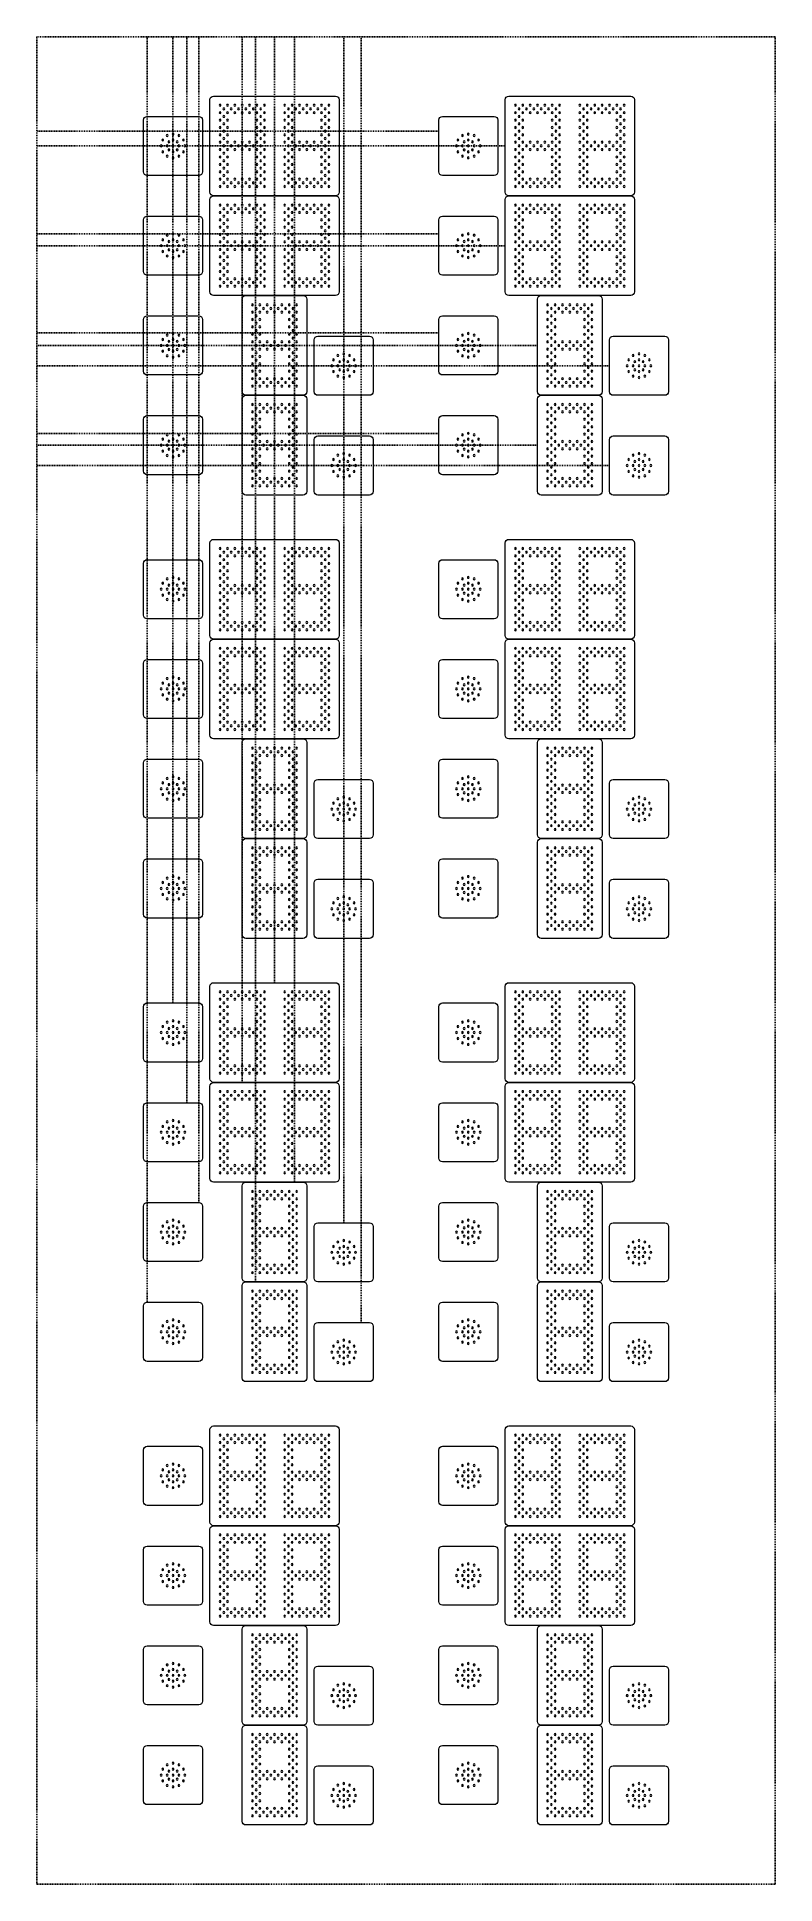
# Model space of a CAD drawing. Header units: inches. Extents: x 300 to 400, y -177 to 73.
import ezdxf

# ---------------------------------------------------------------- set-up
doc = ezdxf.new("R2010")
doc.units = ezdxf.units.IN
doc.header["$MEASUREMENT"] = 0
doc.linetypes.add('HIDDEN2', pattern=[0.1875, 0.125, -0.0625])
doc.layers.add('ScoreBone', color=5, linetype='Continuous')

msp = doc.modelspace()

# ---------------------------------------------------------------- linework, layer by layer
at = {"layer": 'ScoreBone', "color": 1, "linetype": 'HIDDEN2'}
for p, q in [((315.18, -98.02), (315.18, 73.23)), ((318.68, -57.52), (318.68, 73.23)), ((320.57, -71.02), (320.57, 73.23)), ((322.18, -84.52), (322.18, 73.23)), ((328.03, -68.27), (328.03, 73.23)), ((329.86, -95.27), (329.86, 73.23)), ((332.43, -54.77), (332.43, 73.23)), ((335.14, -81.77), (335.14, 73.23)), ((341.81, -87.27), (341.81, 73.23)), ((344.17, -100.77), (344.17, 73.23)), ((354.68, 60.48), (300.24, 60.48)), ((363.68, 58.48), (300.24, 58.48)), ((354.68, 46.58), (300.24, 46.58)), ((363.68, 44.98), (300.24, 44.98)), ((354.68, 33.19), (300.24, 33.19)), ((368.06, 31.48), (300.24, 31.48)), ((377.81, 28.73), (300.24, 28.73)), ((354.68, 19.55), (300.24, 19.55)), ((368.06, 17.98), (300.24, 17.98)), ((377.81, 15.23), (300.24, 15.23))]:
    msp.add_line(p, q, dxfattribs=at)
at = {"layer": 'ScoreBone', "color": 0, "linetype": 'HIDDEN2'}
msp.add_lwpolyline([(400.24, 73.23), (300.24, 73.23), (300.24, -176.77), (400.24, -176.77)], close=True, dxfattribs=at)
at = {"layer": 'ScoreBone', "lineweight": 5}
for points in [[(323.68, 64.73), (323.68, 65.01), (323.91, 65.23), (324.18, 65.23)], [(324.18, 65.23), (324.18, 65.23), (340.68, 65.23), (340.68, 65.23)], [(340.68, 65.23), (340.96, 65.23), (341.18, 65.01), (341.18, 64.73)], [(363.68, 64.73), (363.68, 65.01), (363.91, 65.23), (364.18, 65.23)], [(364.18, 65.23), (364.18, 65.23), (380.68, 65.23), (380.68, 65.23)], [(380.68, 65.23), (380.96, 65.23), (381.18, 65.01), (381.18, 64.73)], [(323.68, 52.23), (323.68, 52.23), (323.68, 64.73), (323.68, 64.73)], [(341.18, 64.73), (341.18, 64.73), (341.18, 52.23), (341.18, 52.23)], [(363.68, 52.23), (363.68, 52.23), (363.68, 64.73), (363.68, 64.73)], [(381.18, 64.73), (381.18, 64.73), (381.18, 52.23), (381.18, 52.23)], [(314.68, 61.98), (314.68, 62.26), (314.91, 62.48), (315.18, 62.48)], [(314.68, 54.98), (314.68, 54.98), (314.68, 61.98), (314.68, 61.98)], [(315.18, 62.48), (315.18, 62.48), (322.18, 62.48), (322.18, 62.48)], [(322.18, 62.48), (322.46, 62.48), (322.68, 62.26), (322.68, 61.98)], [(322.68, 61.98), (322.68, 61.98), (322.68, 54.98), (322.68, 54.98)], [(354.68, 61.98), (354.68, 62.26), (354.91, 62.48), (355.18, 62.48)], [(354.68, 54.98), (354.68, 54.98), (354.68, 61.98), (354.68, 61.98)], [(355.18, 62.48), (355.18, 62.48), (362.18, 62.48), (362.18, 62.48)], [(362.18, 62.48), (362.46, 62.48), (362.68, 62.26), (362.68, 61.98)], [(362.68, 61.98), (362.68, 61.98), (362.68, 54.98), (362.68, 54.98)], [(315.18, 54.48), (314.91, 54.48), (314.68, 54.71), (314.68, 54.98)], [(322.18, 54.48), (322.18, 54.48), (315.18, 54.48), (315.18, 54.48)], [(322.68, 54.98), (322.68, 54.71), (322.46, 54.48), (322.18, 54.48)], [(355.18, 54.48), (354.91, 54.48), (354.68, 54.71), (354.68, 54.98)], [(362.18, 54.48), (362.18, 54.48), (355.18, 54.48), (355.18, 54.48)], [(362.68, 54.98), (362.68, 54.71), (362.46, 54.48), (362.18, 54.48)], [(324.18, 51.73), (323.91, 51.73), (323.68, 51.96), (323.68, 52.23)], [(323.68, 51.23), (323.68, 51.51), (323.91, 51.73), (324.18, 51.73)], [(323.68, 38.73), (323.68, 38.73), (323.68, 51.23), (323.68, 51.23)], [(340.68, 51.73), (340.68, 51.73), (324.18, 51.73), (324.18, 51.73)], [(324.18, 51.73), (324.18, 51.73), (340.68, 51.73), (340.68, 51.73)], [(341.18, 52.23), (341.18, 51.96), (340.96, 51.73), (340.68, 51.73)], [(340.68, 51.73), (340.96, 51.73), (341.18, 51.51), (341.18, 51.23)], [(341.18, 51.23), (341.18, 51.23), (341.18, 38.73), (341.18, 38.73)], [(364.18, 51.73), (363.91, 51.73), (363.68, 51.96), (363.68, 52.23)], [(363.68, 51.23), (363.68, 51.51), (363.91, 51.73), (364.18, 51.73)], [(363.68, 38.73), (363.68, 38.73), (363.68, 51.23), (363.68, 51.23)], [(380.68, 51.73), (380.68, 51.73), (364.18, 51.73), (364.18, 51.73)], [(364.18, 51.73), (364.18, 51.73), (380.68, 51.73), (380.68, 51.73)], [(381.18, 52.23), (381.18, 51.96), (380.96, 51.73), (380.68, 51.73)], [(380.68, 51.73), (380.96, 51.73), (381.18, 51.51), (381.18, 51.23)], [(381.18, 51.23), (381.18, 51.23), (381.18, 38.73), (381.18, 38.73)], [(314.68, 48.48), (314.68, 48.76), (314.91, 48.98), (315.18, 48.98)], [(314.68, 41.48), (314.68, 41.48), (314.68, 48.48), (314.68, 48.48)], [(315.18, 48.98), (315.18, 48.98), (322.18, 48.98), (322.18, 48.98)], [(322.18, 48.98), (322.46, 48.98), (322.68, 48.76), (322.68, 48.48)], [(322.68, 48.48), (322.68, 48.48), (322.68, 41.48), (322.68, 41.48)], [(354.68, 48.48), (354.68, 48.76), (354.91, 48.98), (355.18, 48.98)], [(354.68, 41.48), (354.68, 41.48), (354.68, 48.48), (354.68, 48.48)], [(355.18, 48.98), (355.18, 48.98), (362.18, 48.98), (362.18, 48.98)], [(362.18, 48.98), (362.46, 48.98), (362.68, 48.76), (362.68, 48.48)], [(362.68, 48.48), (362.68, 48.48), (362.68, 41.48), (362.68, 41.48)], [(315.18, 40.98), (314.91, 40.98), (314.68, 41.21), (314.68, 41.48)], [(322.18, 40.98), (322.18, 40.98), (315.18, 40.98), (315.18, 40.98)], [(322.68, 41.48), (322.68, 41.21), (322.46, 40.98), (322.18, 40.98)], [(355.18, 40.98), (354.91, 40.98), (354.68, 41.21), (354.68, 41.48)], [(362.18, 40.98), (362.18, 40.98), (355.18, 40.98), (355.18, 40.98)], [(362.68, 41.48), (362.68, 41.21), (362.46, 40.98), (362.18, 40.98)], [(324.18, 38.23), (323.91, 38.23), (323.68, 38.46), (323.68, 38.73)], [(340.68, 38.23), (340.68, 38.23), (324.18, 38.23), (324.18, 38.23)], [(328.06, 37.73), (328.06, 38.01), (328.28, 38.23), (328.56, 38.23)], [(328.06, 25.23), (328.06, 25.23), (328.06, 37.73), (328.06, 37.73)], [(328.56, 38.23), (328.56, 38.23), (336.31, 38.23), (336.31, 38.23)], [(336.31, 38.23), (336.58, 38.23), (336.81, 38.01), (336.81, 37.73)], [(336.81, 37.73), (336.81, 37.73), (336.81, 25.23), (336.81, 25.23)], [(341.18, 38.73), (341.18, 38.46), (340.96, 38.23), (340.68, 38.23)], [(364.18, 38.23), (363.91, 38.23), (363.68, 38.46), (363.68, 38.73)], [(380.68, 38.23), (380.68, 38.23), (364.18, 38.23), (364.18, 38.23)], [(368.06, 37.73), (368.06, 38.01), (368.28, 38.23), (368.56, 38.23)], [(368.06, 25.23), (368.06, 25.23), (368.06, 37.73), (368.06, 37.73)], [(368.56, 38.23), (368.56, 38.23), (376.31, 38.23), (376.31, 38.23)], [(376.31, 38.23), (376.58, 38.23), (376.81, 38.01), (376.81, 37.73)], [(376.81, 37.73), (376.81, 37.73), (376.81, 25.23), (376.81, 25.23)], [(381.18, 38.73), (381.18, 38.46), (380.96, 38.23), (380.68, 38.23)], [(314.68, 34.98), (314.68, 35.26), (314.91, 35.48), (315.18, 35.48)], [(315.18, 35.48), (315.18, 35.48), (322.18, 35.48), (322.18, 35.48)], [(322.18, 35.48), (322.46, 35.48), (322.68, 35.26), (322.68, 34.98)], [(354.68, 34.98), (354.68, 35.26), (354.91, 35.48), (355.18, 35.48)], [(355.18, 35.48), (355.18, 35.48), (362.18, 35.48), (362.18, 35.48)], [(362.18, 35.48), (362.46, 35.48), (362.68, 35.26), (362.68, 34.98)], [(314.68, 27.98), (314.68, 27.98), (314.68, 34.98), (314.68, 34.98)], [(322.68, 34.98), (322.68, 34.98), (322.68, 27.98), (322.68, 27.98)], [(337.81, 32.23), (337.81, 32.51), (338.03, 32.73), (338.31, 32.73)], [(338.31, 32.73), (338.31, 32.73), (345.31, 32.73), (345.31, 32.73)], [(345.31, 32.73), (345.58, 32.73), (345.81, 32.51), (345.81, 32.23)], [(354.68, 27.98), (354.68, 27.98), (354.68, 34.98), (354.68, 34.98)], [(362.68, 34.98), (362.68, 34.98), (362.68, 27.98), (362.68, 27.98)], [(377.81, 32.23), (377.81, 32.51), (378.03, 32.73), (378.31, 32.73)], [(378.31, 32.73), (378.31, 32.73), (385.31, 32.73), (385.31, 32.73)], [(385.31, 32.73), (385.58, 32.73), (385.81, 32.51), (385.81, 32.23)], [(337.81, 25.23), (337.81, 25.23), (337.81, 32.23), (337.81, 32.23)], [(345.81, 32.23), (345.81, 32.23), (345.81, 25.23), (345.81, 25.23)], [(377.81, 25.23), (377.81, 25.23), (377.81, 32.23), (377.81, 32.23)], [(385.81, 32.23), (385.81, 32.23), (385.81, 25.23), (385.81, 25.23)], [(315.18, 27.48), (314.91, 27.48), (314.68, 27.71), (314.68, 27.98)], [(322.68, 27.98), (322.68, 27.71), (322.46, 27.48), (322.18, 27.48)], [(355.18, 27.48), (354.91, 27.48), (354.68, 27.71), (354.68, 27.98)], [(362.68, 27.98), (362.68, 27.71), (362.46, 27.48), (362.18, 27.48)], [(322.18, 27.48), (322.18, 27.48), (315.18, 27.48), (315.18, 27.48)], [(328.56, 24.73), (328.28, 24.73), (328.06, 24.96), (328.06, 25.23)], [(336.81, 25.23), (336.81, 24.96), (336.58, 24.73), (336.31, 24.73)], [(338.31, 24.73), (338.03, 24.73), (337.81, 24.96), (337.81, 25.23)], [(345.81, 25.23), (345.81, 24.96), (345.58, 24.73), (345.31, 24.73)], [(362.18, 27.48), (362.18, 27.48), (355.18, 27.48), (355.18, 27.48)], [(368.56, 24.73), (368.28, 24.73), (368.06, 24.96), (368.06, 25.23)], [(376.81, 25.23), (376.81, 24.96), (376.58, 24.73), (376.31, 24.73)], [(378.31, 24.73), (378.03, 24.73), (377.81, 24.96), (377.81, 25.23)], [(385.81, 25.23), (385.81, 24.96), (385.58, 24.73), (385.31, 24.73)], [(328.06, 24.23), (328.06, 24.51), (328.28, 24.73), (328.56, 24.73)], [(328.06, 11.73), (328.06, 11.73), (328.06, 24.23), (328.06, 24.23)], [(336.31, 24.73), (336.31, 24.73), (328.56, 24.73), (328.56, 24.73)], [(328.56, 24.73), (328.56, 24.73), (336.31, 24.73), (336.31, 24.73)], [(336.31, 24.73), (336.58, 24.73), (336.81, 24.51), (336.81, 24.23)], [(336.81, 24.23), (336.81, 24.23), (336.81, 11.73), (336.81, 11.73)], [(345.31, 24.73), (345.31, 24.73), (338.31, 24.73), (338.31, 24.73)], [(368.06, 24.23), (368.06, 24.51), (368.28, 24.73), (368.56, 24.73)], [(368.06, 11.73), (368.06, 11.73), (368.06, 24.23), (368.06, 24.23)], [(376.31, 24.73), (376.31, 24.73), (368.56, 24.73), (368.56, 24.73)], [(368.56, 24.73), (368.56, 24.73), (376.31, 24.73), (376.31, 24.73)], [(376.31, 24.73), (376.58, 24.73), (376.81, 24.51), (376.81, 24.23)], [(376.81, 24.23), (376.81, 24.23), (376.81, 11.73), (376.81, 11.73)], [(385.31, 24.73), (385.31, 24.73), (378.31, 24.73), (378.31, 24.73)], [(314.68, 21.48), (314.68, 21.76), (314.91, 21.98), (315.18, 21.98)], [(314.68, 14.48), (314.68, 14.48), (314.68, 21.48), (314.68, 21.48)], [(315.18, 21.98), (315.18, 21.98), (322.18, 21.98), (322.18, 21.98)], [(322.18, 21.98), (322.46, 21.98), (322.68, 21.76), (322.68, 21.48)], [(322.68, 21.48), (322.68, 21.48), (322.68, 14.48), (322.68, 14.48)], [(354.68, 21.48), (354.68, 21.76), (354.91, 21.98), (355.18, 21.98)], [(354.68, 14.48), (354.68, 14.48), (354.68, 21.48), (354.68, 21.48)], [(355.18, 21.98), (355.18, 21.98), (362.18, 21.98), (362.18, 21.98)], [(362.18, 21.98), (362.46, 21.98), (362.68, 21.76), (362.68, 21.48)], [(362.68, 21.48), (362.68, 21.48), (362.68, 14.48), (362.68, 14.48)], [(337.81, 18.73), (337.81, 19.01), (338.03, 19.23), (338.31, 19.23)], [(337.81, 11.73), (337.81, 11.73), (337.81, 18.73), (337.81, 18.73)], [(338.31, 19.23), (338.31, 19.23), (345.31, 19.23), (345.31, 19.23)], [(345.31, 19.23), (345.58, 19.23), (345.81, 19.01), (345.81, 18.73)], [(345.81, 18.73), (345.81, 18.73), (345.81, 11.73), (345.81, 11.73)], [(377.81, 18.73), (377.81, 19.01), (378.03, 19.23), (378.31, 19.23)], [(377.81, 11.73), (377.81, 11.73), (377.81, 18.73), (377.81, 18.73)], [(378.31, 19.23), (378.31, 19.23), (385.31, 19.23), (385.31, 19.23)], [(385.31, 19.23), (385.58, 19.23), (385.81, 19.01), (385.81, 18.73)], [(385.81, 18.73), (385.81, 18.73), (385.81, 11.73), (385.81, 11.73)], [(315.18, 13.98), (314.91, 13.98), (314.68, 14.21), (314.68, 14.48)], [(322.18, 13.98), (322.18, 13.98), (315.18, 13.98), (315.18, 13.98)], [(322.68, 14.48), (322.68, 14.21), (322.46, 13.98), (322.18, 13.98)], [(355.18, 13.98), (354.91, 13.98), (354.68, 14.21), (354.68, 14.48)], [(362.18, 13.98), (362.18, 13.98), (355.18, 13.98), (355.18, 13.98)], [(362.68, 14.48), (362.68, 14.21), (362.46, 13.98), (362.18, 13.98)], [(328.56, 11.23), (328.28, 11.23), (328.06, 11.46), (328.06, 11.73)], [(336.31, 11.23), (336.31, 11.23), (328.56, 11.23), (328.56, 11.23)], [(336.81, 11.73), (336.81, 11.46), (336.58, 11.23), (336.31, 11.23)], [(338.31, 11.23), (338.03, 11.23), (337.81, 11.46), (337.81, 11.73)], [(345.31, 11.23), (345.31, 11.23), (338.31, 11.23), (338.31, 11.23)], [(345.81, 11.73), (345.81, 11.46), (345.58, 11.23), (345.31, 11.23)], [(368.56, 11.23), (368.28, 11.23), (368.06, 11.46), (368.06, 11.73)], [(376.31, 11.23), (376.31, 11.23), (368.56, 11.23), (368.56, 11.23)], [(376.81, 11.73), (376.81, 11.46), (376.58, 11.23), (376.31, 11.23)], [(378.31, 11.23), (378.03, 11.23), (377.81, 11.46), (377.81, 11.73)], [(385.31, 11.23), (385.31, 11.23), (378.31, 11.23), (378.31, 11.23)], [(385.81, 11.73), (385.81, 11.46), (385.58, 11.23), (385.31, 11.23)], [(323.68, 4.73), (323.68, 5.01), (323.91, 5.23), (324.18, 5.23)], [(324.18, 5.23), (324.18, 5.23), (340.68, 5.23), (340.68, 5.23)], [(340.68, 5.23), (340.96, 5.23), (341.18, 5.01), (341.18, 4.73)], [(363.68, 4.73), (363.68, 5.01), (363.91, 5.23), (364.18, 5.23)], [(364.18, 5.23), (364.18, 5.23), (380.68, 5.23), (380.68, 5.23)], [(380.68, 5.23), (380.96, 5.23), (381.18, 5.01), (381.18, 4.73)], [(323.68, -7.77), (323.68, -7.77), (323.68, 4.73), (323.68, 4.73)], [(341.18, 4.73), (341.18, 4.73), (341.18, -7.77), (341.18, -7.77)], [(363.68, -7.77), (363.68, -7.77), (363.68, 4.73), (363.68, 4.73)], [(381.18, 4.73), (381.18, 4.73), (381.18, -7.77), (381.18, -7.77)], [(314.68, 1.98), (314.68, 2.26), (314.91, 2.48), (315.18, 2.48)], [(314.68, -5.02), (314.68, -5.02), (314.68, 1.98), (314.68, 1.98)], [(315.18, 2.48), (315.18, 2.48), (322.18, 2.48), (322.18, 2.48)], [(322.18, 2.48), (322.46, 2.48), (322.68, 2.26), (322.68, 1.98)], [(322.68, 1.98), (322.68, 1.98), (322.68, -5.02), (322.68, -5.02)], [(354.68, 1.98), (354.68, 2.26), (354.91, 2.48), (355.18, 2.48)], [(354.68, -5.02), (354.68, -5.02), (354.68, 1.98), (354.68, 1.98)], [(355.18, 2.48), (355.18, 2.48), (362.18, 2.48), (362.18, 2.48)], [(362.18, 2.48), (362.46, 2.48), (362.68, 2.26), (362.68, 1.98)], [(362.68, 1.98), (362.68, 1.98), (362.68, -5.02), (362.68, -5.02)], [(315.18, -5.52), (314.91, -5.52), (314.68, -5.29), (314.68, -5.02)], [(322.18, -5.52), (322.18, -5.52), (315.18, -5.52), (315.18, -5.52)], [(322.68, -5.02), (322.68, -5.29), (322.46, -5.52), (322.18, -5.52)], [(355.18, -5.52), (354.91, -5.52), (354.68, -5.29), (354.68, -5.02)], [(362.18, -5.52), (362.18, -5.52), (355.18, -5.52), (355.18, -5.52)], [(362.68, -5.02), (362.68, -5.29), (362.46, -5.52), (362.18, -5.52)], [(324.18, -8.27), (323.91, -8.27), (323.68, -8.04), (323.68, -7.77)], [(323.68, -8.77), (323.68, -8.49), (323.91, -8.27), (324.18, -8.27)], [(323.68, -21.27), (323.68, -21.27), (323.68, -8.77), (323.68, -8.77)], [(340.68, -8.27), (340.68, -8.27), (324.18, -8.27), (324.18, -8.27)], [(324.18, -8.27), (324.18, -8.27), (340.68, -8.27), (340.68, -8.27)], [(341.18, -7.77), (341.18, -8.04), (340.96, -8.27), (340.68, -8.27)], [(340.68, -8.27), (340.96, -8.27), (341.18, -8.49), (341.18, -8.77)], [(341.18, -8.77), (341.18, -8.77), (341.18, -21.27), (341.18, -21.27)], [(364.18, -8.27), (363.91, -8.27), (363.68, -8.04), (363.68, -7.77)], [(363.68, -8.77), (363.68, -8.49), (363.91, -8.27), (364.18, -8.27)], [(363.68, -21.27), (363.68, -21.27), (363.68, -8.77), (363.68, -8.77)], [(380.68, -8.27), (380.68, -8.27), (364.18, -8.27), (364.18, -8.27)], [(364.18, -8.27), (364.18, -8.27), (380.68, -8.27), (380.68, -8.27)], [(381.18, -7.77), (381.18, -8.04), (380.96, -8.27), (380.68, -8.27)], [(380.68, -8.27), (380.96, -8.27), (381.18, -8.49), (381.18, -8.77)], [(381.18, -8.77), (381.18, -8.77), (381.18, -21.27), (381.18, -21.27)], [(314.68, -11.52), (314.68, -11.24), (314.91, -11.02), (315.18, -11.02)], [(314.68, -18.52), (314.68, -18.52), (314.68, -11.52), (314.68, -11.52)], [(315.18, -11.02), (315.18, -11.02), (322.18, -11.02), (322.18, -11.02)], [(322.18, -11.02), (322.46, -11.02), (322.68, -11.24), (322.68, -11.52)], [(322.68, -11.52), (322.68, -11.52), (322.68, -18.52), (322.68, -18.52)], [(354.68, -11.52), (354.68, -11.24), (354.91, -11.02), (355.18, -11.02)], [(354.68, -18.52), (354.68, -18.52), (354.68, -11.52), (354.68, -11.52)], [(355.18, -11.02), (355.18, -11.02), (362.18, -11.02), (362.18, -11.02)], [(362.18, -11.02), (362.46, -11.02), (362.68, -11.24), (362.68, -11.52)], [(362.68, -11.52), (362.68, -11.52), (362.68, -18.52), (362.68, -18.52)], [(315.18, -19.02), (314.91, -19.02), (314.68, -18.79), (314.68, -18.52)], [(322.18, -19.02), (322.18, -19.02), (315.18, -19.02), (315.18, -19.02)], [(322.68, -18.52), (322.68, -18.79), (322.46, -19.02), (322.18, -19.02)], [(355.18, -19.02), (354.91, -19.02), (354.68, -18.79), (354.68, -18.52)], [(362.18, -19.02), (362.18, -19.02), (355.18, -19.02), (355.18, -19.02)], [(362.68, -18.52), (362.68, -18.79), (362.46, -19.02), (362.18, -19.02)], [(324.18, -21.77), (323.91, -21.77), (323.68, -21.54), (323.68, -21.27)], [(340.68, -21.77), (340.68, -21.77), (324.18, -21.77), (324.18, -21.77)], [(328.06, -22.27), (328.06, -21.99), (328.28, -21.77), (328.56, -21.77)], [(328.06, -34.77), (328.06, -34.77), (328.06, -22.27), (328.06, -22.27)], [(328.56, -21.77), (328.56, -21.77), (336.31, -21.77), (336.31, -21.77)], [(336.31, -21.77), (336.58, -21.77), (336.81, -21.99), (336.81, -22.27)], [(336.81, -22.27), (336.81, -22.27), (336.81, -34.77), (336.81, -34.77)], [(341.18, -21.27), (341.18, -21.54), (340.96, -21.77), (340.68, -21.77)], [(364.18, -21.77), (363.91, -21.77), (363.68, -21.54), (363.68, -21.27)], [(380.68, -21.77), (380.68, -21.77), (364.18, -21.77), (364.18, -21.77)], [(368.06, -22.27), (368.06, -21.99), (368.28, -21.77), (368.56, -21.77)], [(368.06, -34.77), (368.06, -34.77), (368.06, -22.27), (368.06, -22.27)], [(368.56, -21.77), (368.56, -21.77), (376.31, -21.77), (376.31, -21.77)], [(376.31, -21.77), (376.58, -21.77), (376.81, -21.99), (376.81, -22.27)], [(376.81, -22.27), (376.81, -22.27), (376.81, -34.77), (376.81, -34.77)], [(381.18, -21.27), (381.18, -21.54), (380.96, -21.77), (380.68, -21.77)], [(314.68, -25.02), (314.68, -24.74), (314.91, -24.52), (315.18, -24.52)], [(315.18, -24.52), (315.18, -24.52), (322.18, -24.52), (322.18, -24.52)], [(322.18, -24.52), (322.46, -24.52), (322.68, -24.74), (322.68, -25.02)], [(354.68, -25.02), (354.68, -24.74), (354.91, -24.52), (355.18, -24.52)], [(355.18, -24.52), (355.18, -24.52), (362.18, -24.52), (362.18, -24.52)], [(362.18, -24.52), (362.46, -24.52), (362.68, -24.74), (362.68, -25.02)], [(314.68, -32.02), (314.68, -32.02), (314.68, -25.02), (314.68, -25.02)], [(322.68, -25.02), (322.68, -25.02), (322.68, -32.02), (322.68, -32.02)], [(337.81, -27.77), (337.81, -27.49), (338.03, -27.27), (338.31, -27.27)], [(338.31, -27.27), (338.31, -27.27), (345.31, -27.27), (345.31, -27.27)], [(345.31, -27.27), (345.58, -27.27), (345.81, -27.49), (345.81, -27.77)], [(354.68, -32.02), (354.68, -32.02), (354.68, -25.02), (354.68, -25.02)], [(362.68, -25.02), (362.68, -25.02), (362.68, -32.02), (362.68, -32.02)], [(377.81, -27.77), (377.81, -27.49), (378.03, -27.27), (378.31, -27.27)], [(378.31, -27.27), (378.31, -27.27), (385.31, -27.27), (385.31, -27.27)], [(385.31, -27.27), (385.58, -27.27), (385.81, -27.49), (385.81, -27.77)], [(337.81, -34.77), (337.81, -34.77), (337.81, -27.77), (337.81, -27.77)], [(345.81, -27.77), (345.81, -27.77), (345.81, -34.77), (345.81, -34.77)], [(377.81, -34.77), (377.81, -34.77), (377.81, -27.77), (377.81, -27.77)], [(385.81, -27.77), (385.81, -27.77), (385.81, -34.77), (385.81, -34.77)], [(315.18, -32.52), (314.91, -32.52), (314.68, -32.29), (314.68, -32.02)], [(322.68, -32.02), (322.68, -32.29), (322.46, -32.52), (322.18, -32.52)], [(355.18, -32.52), (354.91, -32.52), (354.68, -32.29), (354.68, -32.02)], [(362.68, -32.02), (362.68, -32.29), (362.46, -32.52), (362.18, -32.52)], [(322.18, -32.52), (322.18, -32.52), (315.18, -32.52), (315.18, -32.52)], [(328.56, -35.27), (328.28, -35.27), (328.06, -35.04), (328.06, -34.77)], [(336.81, -34.77), (336.81, -35.04), (336.58, -35.27), (336.31, -35.27)], [(338.31, -35.27), (338.03, -35.27), (337.81, -35.04), (337.81, -34.77)], [(345.81, -34.77), (345.81, -35.04), (345.58, -35.27), (345.31, -35.27)], [(362.18, -32.52), (362.18, -32.52), (355.18, -32.52), (355.18, -32.52)], [(368.56, -35.27), (368.28, -35.27), (368.06, -35.04), (368.06, -34.77)], [(376.81, -34.77), (376.81, -35.04), (376.58, -35.27), (376.31, -35.27)], [(378.31, -35.27), (378.03, -35.27), (377.81, -35.04), (377.81, -34.77)], [(385.81, -34.77), (385.81, -35.04), (385.58, -35.27), (385.31, -35.27)], [(328.06, -35.77), (328.06, -35.49), (328.28, -35.27), (328.56, -35.27)], [(328.06, -48.27), (328.06, -48.27), (328.06, -35.77), (328.06, -35.77)], [(336.31, -35.27), (336.31, -35.27), (328.56, -35.27), (328.56, -35.27)], [(328.56, -35.27), (328.56, -35.27), (336.31, -35.27), (336.31, -35.27)], [(336.31, -35.27), (336.58, -35.27), (336.81, -35.49), (336.81, -35.77)], [(336.81, -35.77), (336.81, -35.77), (336.81, -48.27), (336.81, -48.27)], [(345.31, -35.27), (345.31, -35.27), (338.31, -35.27), (338.31, -35.27)], [(368.06, -35.77), (368.06, -35.49), (368.28, -35.27), (368.56, -35.27)], [(368.06, -48.27), (368.06, -48.27), (368.06, -35.77), (368.06, -35.77)], [(376.31, -35.27), (376.31, -35.27), (368.56, -35.27), (368.56, -35.27)], [(368.56, -35.27), (368.56, -35.27), (376.31, -35.27), (376.31, -35.27)], [(376.31, -35.27), (376.58, -35.27), (376.81, -35.49), (376.81, -35.77)], [(376.81, -35.77), (376.81, -35.77), (376.81, -48.27), (376.81, -48.27)], [(385.31, -35.27), (385.31, -35.27), (378.31, -35.27), (378.31, -35.27)], [(314.68, -38.52), (314.68, -38.24), (314.91, -38.02), (315.18, -38.02)], [(314.68, -45.52), (314.68, -45.52), (314.68, -38.52), (314.68, -38.52)], [(315.18, -38.02), (315.18, -38.02), (322.18, -38.02), (322.18, -38.02)], [(322.18, -38.02), (322.46, -38.02), (322.68, -38.24), (322.68, -38.52)], [(322.68, -38.52), (322.68, -38.52), (322.68, -45.52), (322.68, -45.52)], [(354.68, -38.52), (354.68, -38.24), (354.91, -38.02), (355.18, -38.02)], [(354.68, -45.52), (354.68, -45.52), (354.68, -38.52), (354.68, -38.52)], [(355.18, -38.02), (355.18, -38.02), (362.18, -38.02), (362.18, -38.02)], [(362.18, -38.02), (362.46, -38.02), (362.68, -38.24), (362.68, -38.52)], [(362.68, -38.52), (362.68, -38.52), (362.68, -45.52), (362.68, -45.52)], [(337.81, -41.27), (337.81, -40.99), (338.03, -40.77), (338.31, -40.77)], [(337.81, -48.27), (337.81, -48.27), (337.81, -41.27), (337.81, -41.27)], [(338.31, -40.77), (338.31, -40.77), (345.31, -40.77), (345.31, -40.77)], [(345.31, -40.77), (345.58, -40.77), (345.81, -40.99), (345.81, -41.27)], [(345.81, -41.27), (345.81, -41.27), (345.81, -48.27), (345.81, -48.27)], [(377.81, -41.27), (377.81, -40.99), (378.03, -40.77), (378.31, -40.77)], [(377.81, -48.27), (377.81, -48.27), (377.81, -41.27), (377.81, -41.27)], [(378.31, -40.77), (378.31, -40.77), (385.31, -40.77), (385.31, -40.77)], [(385.31, -40.77), (385.58, -40.77), (385.81, -40.99), (385.81, -41.27)], [(385.81, -41.27), (385.81, -41.27), (385.81, -48.27), (385.81, -48.27)], [(315.18, -46.02), (314.91, -46.02), (314.68, -45.79), (314.68, -45.52)], [(322.18, -46.02), (322.18, -46.02), (315.18, -46.02), (315.18, -46.02)], [(322.68, -45.52), (322.68, -45.79), (322.46, -46.02), (322.18, -46.02)], [(355.18, -46.02), (354.91, -46.02), (354.68, -45.79), (354.68, -45.52)], [(362.18, -46.02), (362.18, -46.02), (355.18, -46.02), (355.18, -46.02)], [(362.68, -45.52), (362.68, -45.79), (362.46, -46.02), (362.18, -46.02)], [(328.56, -48.77), (328.28, -48.77), (328.06, -48.54), (328.06, -48.27)], [(336.31, -48.77), (336.31, -48.77), (328.56, -48.77), (328.56, -48.77)], [(336.81, -48.27), (336.81, -48.54), (336.58, -48.77), (336.31, -48.77)], [(338.31, -48.77), (338.03, -48.77), (337.81, -48.54), (337.81, -48.27)], [(345.31, -48.77), (345.31, -48.77), (338.31, -48.77), (338.31, -48.77)], [(345.81, -48.27), (345.81, -48.54), (345.58, -48.77), (345.31, -48.77)], [(368.56, -48.77), (368.28, -48.77), (368.06, -48.54), (368.06, -48.27)], [(376.31, -48.77), (376.31, -48.77), (368.56, -48.77), (368.56, -48.77)], [(376.81, -48.27), (376.81, -48.54), (376.58, -48.77), (376.31, -48.77)], [(378.31, -48.77), (378.03, -48.77), (377.81, -48.54), (377.81, -48.27)], [(385.31, -48.77), (385.31, -48.77), (378.31, -48.77), (378.31, -48.77)], [(385.81, -48.27), (385.81, -48.54), (385.58, -48.77), (385.31, -48.77)], [(323.68, -55.27), (323.68, -54.99), (323.91, -54.77), (324.18, -54.77)], [(324.18, -54.77), (324.18, -54.77), (340.68, -54.77), (340.68, -54.77)], [(340.68, -54.77), (340.96, -54.77), (341.18, -54.99), (341.18, -55.27)], [(363.68, -55.27), (363.68, -54.99), (363.91, -54.77), (364.18, -54.77)], [(364.18, -54.77), (364.18, -54.77), (380.68, -54.77), (380.68, -54.77)], [(380.68, -54.77), (380.96, -54.77), (381.18, -54.99), (381.18, -55.27)], [(323.68, -67.77), (323.68, -67.77), (323.68, -55.27), (323.68, -55.27)], [(341.18, -55.27), (341.18, -55.27), (341.18, -67.77), (341.18, -67.77)], [(363.68, -67.77), (363.68, -67.77), (363.68, -55.27), (363.68, -55.27)], [(381.18, -55.27), (381.18, -55.27), (381.18, -67.77), (381.18, -67.77)], [(314.68, -58.02), (314.68, -57.74), (314.91, -57.52), (315.18, -57.52)], [(314.68, -65.02), (314.68, -65.02), (314.68, -58.02), (314.68, -58.02)], [(315.18, -57.52), (315.18, -57.52), (322.18, -57.52), (322.18, -57.52)], [(322.18, -57.52), (322.46, -57.52), (322.68, -57.74), (322.68, -58.02)], [(322.68, -58.02), (322.68, -58.02), (322.68, -65.02), (322.68, -65.02)], [(354.68, -58.02), (354.68, -57.74), (354.91, -57.52), (355.18, -57.52)], [(354.68, -65.02), (354.68, -65.02), (354.68, -58.02), (354.68, -58.02)], [(355.18, -57.52), (355.18, -57.52), (362.18, -57.52), (362.18, -57.52)], [(362.18, -57.52), (362.46, -57.52), (362.68, -57.74), (362.68, -58.02)], [(362.68, -58.02), (362.68, -58.02), (362.68, -65.02), (362.68, -65.02)], [(315.18, -65.52), (314.91, -65.52), (314.68, -65.29), (314.68, -65.02)], [(322.18, -65.52), (322.18, -65.52), (315.18, -65.52), (315.18, -65.52)], [(322.68, -65.02), (322.68, -65.29), (322.46, -65.52), (322.18, -65.52)], [(355.18, -65.52), (354.91, -65.52), (354.68, -65.29), (354.68, -65.02)], [(362.18, -65.52), (362.18, -65.52), (355.18, -65.52), (355.18, -65.52)], [(362.68, -65.02), (362.68, -65.29), (362.46, -65.52), (362.18, -65.52)], [(324.18, -68.27), (323.91, -68.27), (323.68, -68.04), (323.68, -67.77)], [(323.68, -68.77), (323.68, -68.49), (323.91, -68.27), (324.18, -68.27)], [(323.68, -81.27), (323.68, -81.27), (323.68, -68.77), (323.68, -68.77)], [(340.68, -68.27), (340.68, -68.27), (324.18, -68.27), (324.18, -68.27)], [(324.18, -68.27), (324.18, -68.27), (340.68, -68.27), (340.68, -68.27)], [(341.18, -67.77), (341.18, -68.04), (340.96, -68.27), (340.68, -68.27)], [(340.68, -68.27), (340.96, -68.27), (341.18, -68.49), (341.18, -68.77)], [(341.18, -68.77), (341.18, -68.77), (341.18, -81.27), (341.18, -81.27)], [(364.18, -68.27), (363.91, -68.27), (363.68, -68.04), (363.68, -67.77)], [(363.68, -68.77), (363.68, -68.49), (363.91, -68.27), (364.18, -68.27)], [(363.68, -81.27), (363.68, -81.27), (363.68, -68.77), (363.68, -68.77)], [(380.68, -68.27), (380.68, -68.27), (364.18, -68.27), (364.18, -68.27)], [(364.18, -68.27), (364.18, -68.27), (380.68, -68.27), (380.68, -68.27)], [(381.18, -67.77), (381.18, -68.04), (380.96, -68.27), (380.68, -68.27)], [(380.68, -68.27), (380.96, -68.27), (381.18, -68.49), (381.18, -68.77)], [(381.18, -68.77), (381.18, -68.77), (381.18, -81.27), (381.18, -81.27)], [(314.68, -71.52), (314.68, -71.24), (314.91, -71.02), (315.18, -71.02)], [(314.68, -78.52), (314.68, -78.52), (314.68, -71.52), (314.68, -71.52)], [(315.18, -71.02), (315.18, -71.02), (322.18, -71.02), (322.18, -71.02)], [(322.18, -71.02), (322.46, -71.02), (322.68, -71.24), (322.68, -71.52)], [(322.68, -71.52), (322.68, -71.52), (322.68, -78.52), (322.68, -78.52)], [(354.68, -71.52), (354.68, -71.24), (354.91, -71.02), (355.18, -71.02)], [(354.68, -78.52), (354.68, -78.52), (354.68, -71.52), (354.68, -71.52)], [(355.18, -71.02), (355.18, -71.02), (362.18, -71.02), (362.18, -71.02)], [(362.18, -71.02), (362.46, -71.02), (362.68, -71.24), (362.68, -71.52)], [(362.68, -71.52), (362.68, -71.52), (362.68, -78.52), (362.68, -78.52)], [(315.18, -79.02), (314.91, -79.02), (314.68, -78.79), (314.68, -78.52)], [(322.18, -79.02), (322.18, -79.02), (315.18, -79.02), (315.18, -79.02)], [(322.68, -78.52), (322.68, -78.79), (322.46, -79.02), (322.18, -79.02)], [(355.18, -79.02), (354.91, -79.02), (354.68, -78.79), (354.68, -78.52)], [(362.18, -79.02), (362.18, -79.02), (355.18, -79.02), (355.18, -79.02)], [(362.68, -78.52), (362.68, -78.79), (362.46, -79.02), (362.18, -79.02)], [(324.18, -81.77), (323.91, -81.77), (323.68, -81.54), (323.68, -81.27)], [(340.68, -81.77), (340.68, -81.77), (324.18, -81.77), (324.18, -81.77)], [(328.06, -82.27), (328.06, -81.99), (328.28, -81.77), (328.56, -81.77)], [(328.06, -94.77), (328.06, -94.77), (328.06, -82.27), (328.06, -82.27)], [(328.56, -81.77), (328.56, -81.77), (336.31, -81.77), (336.31, -81.77)], [(336.31, -81.77), (336.58, -81.77), (336.81, -81.99), (336.81, -82.27)], [(336.81, -82.27), (336.81, -82.27), (336.81, -94.77), (336.81, -94.77)], [(341.18, -81.27), (341.18, -81.54), (340.96, -81.77), (340.68, -81.77)], [(364.18, -81.77), (363.91, -81.77), (363.68, -81.54), (363.68, -81.27)], [(380.68, -81.77), (380.68, -81.77), (364.18, -81.77), (364.18, -81.77)], [(368.06, -82.27), (368.06, -81.99), (368.28, -81.77), (368.56, -81.77)], [(368.06, -94.77), (368.06, -94.77), (368.06, -82.27), (368.06, -82.27)], [(368.56, -81.77), (368.56, -81.77), (376.31, -81.77), (376.31, -81.77)], [(376.31, -81.77), (376.58, -81.77), (376.81, -81.99), (376.81, -82.27)], [(376.81, -82.27), (376.81, -82.27), (376.81, -94.77), (376.81, -94.77)], [(381.18, -81.27), (381.18, -81.54), (380.96, -81.77), (380.68, -81.77)], [(314.68, -85.02), (314.68, -84.74), (314.91, -84.52), (315.18, -84.52)], [(315.18, -84.52), (315.18, -84.52), (322.18, -84.52), (322.18, -84.52)], [(322.18, -84.52), (322.46, -84.52), (322.68, -84.74), (322.68, -85.02)], [(354.68, -85.02), (354.68, -84.74), (354.91, -84.52), (355.18, -84.52)], [(355.18, -84.52), (355.18, -84.52), (362.18, -84.52), (362.18, -84.52)], [(362.18, -84.52), (362.46, -84.52), (362.68, -84.74), (362.68, -85.02)], [(314.68, -92.02), (314.68, -92.02), (314.68, -85.02), (314.68, -85.02)], [(322.68, -85.02), (322.68, -85.02), (322.68, -92.02), (322.68, -92.02)], [(337.81, -87.77), (337.81, -87.49), (338.03, -87.27), (338.31, -87.27)], [(338.31, -87.27), (338.31, -87.27), (345.31, -87.27), (345.31, -87.27)], [(345.31, -87.27), (345.58, -87.27), (345.81, -87.49), (345.81, -87.77)], [(354.68, -92.02), (354.68, -92.02), (354.68, -85.02), (354.68, -85.02)], [(362.68, -85.02), (362.68, -85.02), (362.68, -92.02), (362.68, -92.02)], [(377.81, -87.77), (377.81, -87.49), (378.03, -87.27), (378.31, -87.27)], [(378.31, -87.27), (378.31, -87.27), (385.31, -87.27), (385.31, -87.27)], [(385.31, -87.27), (385.58, -87.27), (385.81, -87.49), (385.81, -87.77)], [(337.81, -94.77), (337.81, -94.77), (337.81, -87.77), (337.81, -87.77)], [(345.81, -87.77), (345.81, -87.77), (345.81, -94.77), (345.81, -94.77)], [(377.81, -94.77), (377.81, -94.77), (377.81, -87.77), (377.81, -87.77)], [(385.81, -87.77), (385.81, -87.77), (385.81, -94.77), (385.81, -94.77)], [(315.18, -92.52), (314.91, -92.52), (314.68, -92.29), (314.68, -92.02)], [(322.68, -92.02), (322.68, -92.29), (322.46, -92.52), (322.18, -92.52)], [(355.18, -92.52), (354.91, -92.52), (354.68, -92.29), (354.68, -92.02)], [(362.68, -92.02), (362.68, -92.29), (362.46, -92.52), (362.18, -92.52)], [(322.18, -92.52), (322.18, -92.52), (315.18, -92.52), (315.18, -92.52)], [(328.56, -95.27), (328.28, -95.27), (328.06, -95.04), (328.06, -94.77)], [(336.81, -94.77), (336.81, -95.04), (336.58, -95.27), (336.31, -95.27)], [(338.31, -95.27), (338.03, -95.27), (337.81, -95.04), (337.81, -94.77)], [(345.81, -94.77), (345.81, -95.04), (345.58, -95.27), (345.31, -95.27)], [(362.18, -92.52), (362.18, -92.52), (355.18, -92.52), (355.18, -92.52)], [(368.56, -95.27), (368.28, -95.27), (368.06, -95.04), (368.06, -94.77)], [(376.81, -94.77), (376.81, -95.04), (376.58, -95.27), (376.31, -95.27)], [(378.31, -95.27), (378.03, -95.27), (377.81, -95.04), (377.81, -94.77)], [(385.81, -94.77), (385.81, -95.04), (385.58, -95.27), (385.31, -95.27)], [(328.06, -95.77), (328.06, -95.49), (328.28, -95.27), (328.56, -95.27)], [(328.06, -108.27), (328.06, -108.27), (328.06, -95.77), (328.06, -95.77)], [(336.31, -95.27), (336.31, -95.27), (328.56, -95.27), (328.56, -95.27)], [(328.56, -95.27), (328.56, -95.27), (336.31, -95.27), (336.31, -95.27)], [(336.31, -95.27), (336.58, -95.27), (336.81, -95.49), (336.81, -95.77)], [(336.81, -95.77), (336.81, -95.77), (336.81, -108.27), (336.81, -108.27)], [(345.31, -95.27), (345.31, -95.27), (338.31, -95.27), (338.31, -95.27)], [(368.06, -95.77), (368.06, -95.49), (368.28, -95.27), (368.56, -95.27)], [(368.06, -108.27), (368.06, -108.27), (368.06, -95.77), (368.06, -95.77)], [(376.31, -95.27), (376.31, -95.27), (368.56, -95.27), (368.56, -95.27)], [(368.56, -95.27), (368.56, -95.27), (376.31, -95.27), (376.31, -95.27)], [(376.31, -95.27), (376.58, -95.27), (376.81, -95.49), (376.81, -95.77)], [(376.81, -95.77), (376.81, -95.77), (376.81, -108.27), (376.81, -108.27)], [(385.31, -95.27), (385.31, -95.27), (378.31, -95.27), (378.31, -95.27)], [(314.68, -98.52), (314.68, -98.24), (314.91, -98.02), (315.18, -98.02)], [(314.68, -105.52), (314.68, -105.52), (314.68, -98.52), (314.68, -98.52)], [(315.18, -98.02), (315.18, -98.02), (322.18, -98.02), (322.18, -98.02)], [(322.18, -98.02), (322.46, -98.02), (322.68, -98.24), (322.68, -98.52)], [(322.68, -98.52), (322.68, -98.52), (322.68, -105.52), (322.68, -105.52)], [(354.68, -98.52), (354.68, -98.24), (354.91, -98.02), (355.18, -98.02)], [(354.68, -105.52), (354.68, -105.52), (354.68, -98.52), (354.68, -98.52)], [(355.18, -98.02), (355.18, -98.02), (362.18, -98.02), (362.18, -98.02)], [(362.18, -98.02), (362.46, -98.02), (362.68, -98.24), (362.68, -98.52)], [(362.68, -98.52), (362.68, -98.52), (362.68, -105.52), (362.68, -105.52)], [(337.81, -101.27), (337.81, -100.99), (338.03, -100.77), (338.31, -100.77)], [(337.81, -108.27), (337.81, -108.27), (337.81, -101.27), (337.81, -101.27)], [(338.31, -100.77), (338.31, -100.77), (345.31, -100.77), (345.31, -100.77)], [(345.31, -100.77), (345.58, -100.77), (345.81, -100.99), (345.81, -101.27)], [(345.81, -101.27), (345.81, -101.27), (345.81, -108.27), (345.81, -108.27)], [(377.81, -101.27), (377.81, -100.99), (378.03, -100.77), (378.31, -100.77)], [(377.81, -108.27), (377.81, -108.27), (377.81, -101.27), (377.81, -101.27)], [(378.31, -100.77), (378.31, -100.77), (385.31, -100.77), (385.31, -100.77)], [(385.31, -100.77), (385.58, -100.77), (385.81, -100.99), (385.81, -101.27)], [(385.81, -101.27), (385.81, -101.27), (385.81, -108.27), (385.81, -108.27)], [(315.18, -106.02), (314.91, -106.02), (314.68, -105.79), (314.68, -105.52)], [(322.18, -106.02), (322.18, -106.02), (315.18, -106.02), (315.18, -106.02)], [(322.68, -105.52), (322.68, -105.79), (322.46, -106.02), (322.18, -106.02)], [(355.18, -106.02), (354.91, -106.02), (354.68, -105.79), (354.68, -105.52)], [(362.18, -106.02), (362.18, -106.02), (355.18, -106.02), (355.18, -106.02)], [(362.68, -105.52), (362.68, -105.79), (362.46, -106.02), (362.18, -106.02)], [(328.56, -108.77), (328.28, -108.77), (328.06, -108.54), (328.06, -108.27)], [(336.31, -108.77), (336.31, -108.77), (328.56, -108.77), (328.56, -108.77)], [(336.81, -108.27), (336.81, -108.54), (336.58, -108.77), (336.31, -108.77)], [(338.31, -108.77), (338.03, -108.77), (337.81, -108.54), (337.81, -108.27)], [(345.31, -108.77), (345.31, -108.77), (338.31, -108.77), (338.31, -108.77)], [(345.81, -108.27), (345.81, -108.54), (345.58, -108.77), (345.31, -108.77)], [(368.56, -108.77), (368.28, -108.77), (368.06, -108.54), (368.06, -108.27)], [(376.31, -108.77), (376.31, -108.77), (368.56, -108.77), (368.56, -108.77)], [(376.81, -108.27), (376.81, -108.54), (376.58, -108.77), (376.31, -108.77)], [(378.31, -108.77), (378.03, -108.77), (377.81, -108.54), (377.81, -108.27)], [(385.31, -108.77), (385.31, -108.77), (378.31, -108.77), (378.31, -108.77)], [(385.81, -108.27), (385.81, -108.54), (385.58, -108.77), (385.31, -108.77)], [(323.68, -115.27), (323.68, -114.99), (323.91, -114.77), (324.18, -114.77)], [(324.18, -114.77), (324.18, -114.77), (340.68, -114.77), (340.68, -114.77)], [(340.68, -114.77), (340.96, -114.77), (341.18, -114.99), (341.18, -115.27)], [(363.68, -115.27), (363.68, -114.99), (363.91, -114.77), (364.18, -114.77)], [(364.18, -114.77), (364.18, -114.77), (380.68, -114.77), (380.68, -114.77)], [(380.68, -114.77), (380.96, -114.77), (381.18, -114.99), (381.18, -115.27)], [(323.68, -127.77), (323.68, -127.77), (323.68, -115.27), (323.68, -115.27)], [(341.18, -115.27), (341.18, -115.27), (341.18, -127.77), (341.18, -127.77)], [(363.68, -127.77), (363.68, -127.77), (363.68, -115.27), (363.68, -115.27)], [(381.18, -115.27), (381.18, -115.27), (381.18, -127.77), (381.18, -127.77)], [(314.68, -118.02), (314.68, -117.74), (314.91, -117.52), (315.18, -117.52)], [(314.68, -125.02), (314.68, -125.02), (314.68, -118.02), (314.68, -118.02)], [(315.18, -117.52), (315.18, -117.52), (322.18, -117.52), (322.18, -117.52)], [(322.18, -117.52), (322.46, -117.52), (322.68, -117.74), (322.68, -118.02)], [(322.68, -118.02), (322.68, -118.02), (322.68, -125.02), (322.68, -125.02)], [(354.68, -118.02), (354.68, -117.74), (354.91, -117.52), (355.18, -117.52)], [(354.68, -125.02), (354.68, -125.02), (354.68, -118.02), (354.68, -118.02)], [(355.18, -117.52), (355.18, -117.52), (362.18, -117.52), (362.18, -117.52)], [(362.18, -117.52), (362.46, -117.52), (362.68, -117.74), (362.68, -118.02)], [(362.68, -118.02), (362.68, -118.02), (362.68, -125.02), (362.68, -125.02)], [(315.18, -125.52), (314.91, -125.52), (314.68, -125.29), (314.68, -125.02)], [(322.18, -125.52), (322.18, -125.52), (315.18, -125.52), (315.18, -125.52)], [(322.68, -125.02), (322.68, -125.29), (322.46, -125.52), (322.18, -125.52)], [(355.18, -125.52), (354.91, -125.52), (354.68, -125.29), (354.68, -125.02)], [(362.18, -125.52), (362.18, -125.52), (355.18, -125.52), (355.18, -125.52)], [(362.68, -125.02), (362.68, -125.29), (362.46, -125.52), (362.18, -125.52)], [(324.18, -128.27), (323.91, -128.27), (323.68, -128.04), (323.68, -127.77)], [(323.68, -128.77), (323.68, -128.49), (323.91, -128.27), (324.18, -128.27)], [(323.68, -141.27), (323.68, -141.27), (323.68, -128.77), (323.68, -128.77)], [(340.68, -128.27), (340.68, -128.27), (324.18, -128.27), (324.18, -128.27)], [(324.18, -128.27), (324.18, -128.27), (340.68, -128.27), (340.68, -128.27)], [(341.18, -127.77), (341.18, -128.04), (340.96, -128.27), (340.68, -128.27)], [(340.68, -128.27), (340.96, -128.27), (341.18, -128.49), (341.18, -128.77)], [(341.18, -128.77), (341.18, -128.77), (341.18, -141.27), (341.18, -141.27)], [(364.18, -128.27), (363.91, -128.27), (363.68, -128.04), (363.68, -127.77)], [(363.68, -128.77), (363.68, -128.49), (363.91, -128.27), (364.18, -128.27)], [(363.68, -141.27), (363.68, -141.27), (363.68, -128.77), (363.68, -128.77)], [(380.68, -128.27), (380.68, -128.27), (364.18, -128.27), (364.18, -128.27)], [(364.18, -128.27), (364.18, -128.27), (380.68, -128.27), (380.68, -128.27)], [(381.18, -127.77), (381.18, -128.04), (380.96, -128.27), (380.68, -128.27)], [(380.68, -128.27), (380.96, -128.27), (381.18, -128.49), (381.18, -128.77)], [(381.18, -128.77), (381.18, -128.77), (381.18, -141.27), (381.18, -141.27)], [(314.68, -131.52), (314.68, -131.24), (314.91, -131.02), (315.18, -131.02)], [(314.68, -138.52), (314.68, -138.52), (314.68, -131.52), (314.68, -131.52)], [(315.18, -131.02), (315.18, -131.02), (322.18, -131.02), (322.18, -131.02)], [(322.18, -131.02), (322.46, -131.02), (322.68, -131.24), (322.68, -131.52)], [(322.68, -131.52), (322.68, -131.52), (322.68, -138.52), (322.68, -138.52)], [(354.68, -131.52), (354.68, -131.24), (354.91, -131.02), (355.18, -131.02)], [(354.68, -138.52), (354.68, -138.52), (354.68, -131.52), (354.68, -131.52)], [(355.18, -131.02), (355.18, -131.02), (362.18, -131.02), (362.18, -131.02)], [(362.18, -131.02), (362.46, -131.02), (362.68, -131.24), (362.68, -131.52)], [(362.68, -131.52), (362.68, -131.52), (362.68, -138.52), (362.68, -138.52)], [(315.18, -139.02), (314.91, -139.02), (314.68, -138.79), (314.68, -138.52)], [(322.18, -139.02), (322.18, -139.02), (315.18, -139.02), (315.18, -139.02)], [(322.68, -138.52), (322.68, -138.79), (322.46, -139.02), (322.18, -139.02)], [(355.18, -139.02), (354.91, -139.02), (354.68, -138.79), (354.68, -138.52)], [(362.18, -139.02), (362.18, -139.02), (355.18, -139.02), (355.18, -139.02)], [(362.68, -138.52), (362.68, -138.79), (362.46, -139.02), (362.18, -139.02)], [(324.18, -141.77), (323.91, -141.77), (323.68, -141.54), (323.68, -141.27)], [(340.68, -141.77), (340.68, -141.77), (324.18, -141.77), (324.18, -141.77)], [(328.06, -142.27), (328.06, -141.99), (328.28, -141.77), (328.56, -141.77)], [(328.06, -154.77), (328.06, -154.77), (328.06, -142.27), (328.06, -142.27)], [(328.56, -141.77), (328.56, -141.77), (336.31, -141.77), (336.31, -141.77)], [(336.31, -141.77), (336.58, -141.77), (336.81, -141.99), (336.81, -142.27)], [(336.81, -142.27), (336.81, -142.27), (336.81, -154.77), (336.81, -154.77)], [(341.18, -141.27), (341.18, -141.54), (340.96, -141.77), (340.68, -141.77)], [(364.18, -141.77), (363.91, -141.77), (363.68, -141.54), (363.68, -141.27)], [(380.68, -141.77), (380.68, -141.77), (364.18, -141.77), (364.18, -141.77)], [(368.06, -142.27), (368.06, -141.99), (368.28, -141.77), (368.56, -141.77)], [(368.06, -154.77), (368.06, -154.77), (368.06, -142.27), (368.06, -142.27)], [(368.56, -141.77), (368.56, -141.77), (376.31, -141.77), (376.31, -141.77)], [(376.31, -141.77), (376.58, -141.77), (376.81, -141.99), (376.81, -142.27)], [(376.81, -142.27), (376.81, -142.27), (376.81, -154.77), (376.81, -154.77)], [(381.18, -141.27), (381.18, -141.54), (380.96, -141.77), (380.68, -141.77)], [(314.68, -145.02), (314.68, -144.74), (314.91, -144.52), (315.18, -144.52)], [(315.18, -144.52), (315.18, -144.52), (322.18, -144.52), (322.18, -144.52)], [(322.18, -144.52), (322.46, -144.52), (322.68, -144.74), (322.68, -145.02)], [(354.68, -145.02), (354.68, -144.74), (354.91, -144.52), (355.18, -144.52)], [(355.18, -144.52), (355.18, -144.52), (362.18, -144.52), (362.18, -144.52)], [(362.18, -144.52), (362.46, -144.52), (362.68, -144.74), (362.68, -145.02)], [(314.68, -152.02), (314.68, -152.02), (314.68, -145.02), (314.68, -145.02)], [(322.68, -145.02), (322.68, -145.02), (322.68, -152.02), (322.68, -152.02)], [(337.81, -147.77), (337.81, -147.49), (338.03, -147.27), (338.31, -147.27)], [(338.31, -147.27), (338.31, -147.27), (345.31, -147.27), (345.31, -147.27)], [(345.31, -147.27), (345.58, -147.27), (345.81, -147.49), (345.81, -147.77)], [(354.68, -152.02), (354.68, -152.02), (354.68, -145.02), (354.68, -145.02)], [(362.68, -145.02), (362.68, -145.02), (362.68, -152.02), (362.68, -152.02)], [(377.81, -147.77), (377.81, -147.49), (378.03, -147.27), (378.31, -147.27)], [(378.31, -147.27), (378.31, -147.27), (385.31, -147.27), (385.31, -147.27)], [(385.31, -147.27), (385.58, -147.27), (385.81, -147.49), (385.81, -147.77)], [(337.81, -154.77), (337.81, -154.77), (337.81, -147.77), (337.81, -147.77)], [(345.81, -147.77), (345.81, -147.77), (345.81, -154.77), (345.81, -154.77)], [(377.81, -154.77), (377.81, -154.77), (377.81, -147.77), (377.81, -147.77)], [(385.81, -147.77), (385.81, -147.77), (385.81, -154.77), (385.81, -154.77)], [(315.18, -152.52), (314.91, -152.52), (314.68, -152.29), (314.68, -152.02)], [(322.68, -152.02), (322.68, -152.29), (322.46, -152.52), (322.18, -152.52)], [(355.18, -152.52), (354.91, -152.52), (354.68, -152.29), (354.68, -152.02)], [(362.68, -152.02), (362.68, -152.29), (362.46, -152.52), (362.18, -152.52)], [(322.18, -152.52), (322.18, -152.52), (315.18, -152.52), (315.18, -152.52)], [(328.56, -155.27), (328.28, -155.27), (328.06, -155.04), (328.06, -154.77)], [(336.81, -154.77), (336.81, -155.04), (336.58, -155.27), (336.31, -155.27)], [(338.31, -155.27), (338.03, -155.27), (337.81, -155.04), (337.81, -154.77)], [(345.81, -154.77), (345.81, -155.04), (345.58, -155.27), (345.31, -155.27)], [(362.18, -152.52), (362.18, -152.52), (355.18, -152.52), (355.18, -152.52)], [(368.56, -155.27), (368.28, -155.27), (368.06, -155.04), (368.06, -154.77)], [(376.81, -154.77), (376.81, -155.04), (376.58, -155.27), (376.31, -155.27)], [(378.31, -155.27), (378.03, -155.27), (377.81, -155.04), (377.81, -154.77)], [(385.81, -154.77), (385.81, -155.04), (385.58, -155.27), (385.31, -155.27)], [(328.06, -155.77), (328.06, -155.49), (328.28, -155.27), (328.56, -155.27)], [(328.06, -168.27), (328.06, -168.27), (328.06, -155.77), (328.06, -155.77)], [(336.31, -155.27), (336.31, -155.27), (328.56, -155.27), (328.56, -155.27)], [(328.56, -155.27), (328.56, -155.27), (336.31, -155.27), (336.31, -155.27)], [(336.31, -155.27), (336.58, -155.27), (336.81, -155.49), (336.81, -155.77)], [(336.81, -155.77), (336.81, -155.77), (336.81, -168.27), (336.81, -168.27)], [(345.31, -155.27), (345.31, -155.27), (338.31, -155.27), (338.31, -155.27)], [(368.06, -155.77), (368.06, -155.49), (368.28, -155.27), (368.56, -155.27)], [(368.06, -168.27), (368.06, -168.27), (368.06, -155.77), (368.06, -155.77)], [(376.31, -155.27), (376.31, -155.27), (368.56, -155.27), (368.56, -155.27)], [(368.56, -155.27), (368.56, -155.27), (376.31, -155.27), (376.31, -155.27)], [(376.31, -155.27), (376.58, -155.27), (376.81, -155.49), (376.81, -155.77)], [(376.81, -155.77), (376.81, -155.77), (376.81, -168.27), (376.81, -168.27)], [(385.31, -155.27), (385.31, -155.27), (378.31, -155.27), (378.31, -155.27)], [(314.68, -158.52), (314.68, -158.24), (314.91, -158.02), (315.18, -158.02)], [(314.68, -165.52), (314.68, -165.52), (314.68, -158.52), (314.68, -158.52)], [(315.18, -158.02), (315.18, -158.02), (322.18, -158.02), (322.18, -158.02)], [(322.18, -158.02), (322.46, -158.02), (322.68, -158.24), (322.68, -158.52)], [(322.68, -158.52), (322.68, -158.52), (322.68, -165.52), (322.68, -165.52)], [(354.68, -158.52), (354.68, -158.24), (354.91, -158.02), (355.18, -158.02)], [(354.68, -165.52), (354.68, -165.52), (354.68, -158.52), (354.68, -158.52)], [(355.18, -158.02), (355.18, -158.02), (362.18, -158.02), (362.18, -158.02)], [(362.18, -158.02), (362.46, -158.02), (362.68, -158.24), (362.68, -158.52)], [(362.68, -158.52), (362.68, -158.52), (362.68, -165.52), (362.68, -165.52)], [(337.81, -161.27), (337.81, -160.99), (338.03, -160.77), (338.31, -160.77)], [(337.81, -168.27), (337.81, -168.27), (337.81, -161.27), (337.81, -161.27)], [(338.31, -160.77), (338.31, -160.77), (345.31, -160.77), (345.31, -160.77)], [(345.31, -160.77), (345.58, -160.77), (345.81, -160.99), (345.81, -161.27)], [(345.81, -161.27), (345.81, -161.27), (345.81, -168.27), (345.81, -168.27)], [(377.81, -161.27), (377.81, -160.99), (378.03, -160.77), (378.31, -160.77)], [(377.81, -168.27), (377.81, -168.27), (377.81, -161.27), (377.81, -161.27)], [(378.31, -160.77), (378.31, -160.77), (385.31, -160.77), (385.31, -160.77)], [(385.31, -160.77), (385.58, -160.77), (385.81, -160.99), (385.81, -161.27)], [(385.81, -161.27), (385.81, -161.27), (385.81, -168.27), (385.81, -168.27)], [(315.18, -166.02), (314.91, -166.02), (314.68, -165.79), (314.68, -165.52)], [(322.18, -166.02), (322.18, -166.02), (315.18, -166.02), (315.18, -166.02)], [(322.68, -165.52), (322.68, -165.79), (322.46, -166.02), (322.18, -166.02)], [(355.18, -166.02), (354.91, -166.02), (354.68, -165.79), (354.68, -165.52)], [(362.18, -166.02), (362.18, -166.02), (355.18, -166.02), (355.18, -166.02)], [(362.68, -165.52), (362.68, -165.79), (362.46, -166.02), (362.18, -166.02)], [(328.56, -168.77), (328.28, -168.77), (328.06, -168.54), (328.06, -168.27)], [(336.31, -168.77), (336.31, -168.77), (328.56, -168.77), (328.56, -168.77)], [(336.81, -168.27), (336.81, -168.54), (336.58, -168.77), (336.31, -168.77)], [(338.31, -168.77), (338.03, -168.77), (337.81, -168.54), (337.81, -168.27)], [(345.31, -168.77), (345.31, -168.77), (338.31, -168.77), (338.31, -168.77)], [(345.81, -168.27), (345.81, -168.54), (345.58, -168.77), (345.31, -168.77)], [(368.56, -168.77), (368.28, -168.77), (368.06, -168.54), (368.06, -168.27)], [(376.31, -168.77), (376.31, -168.77), (368.56, -168.77), (368.56, -168.77)], [(376.81, -168.27), (376.81, -168.54), (376.58, -168.77), (376.31, -168.77)], [(378.31, -168.77), (378.03, -168.77), (377.81, -168.54), (377.81, -168.27)], [(385.31, -168.77), (385.31, -168.77), (378.31, -168.77), (378.31, -168.77)], [(385.81, -168.27), (385.81, -168.54), (385.58, -168.77), (385.31, -168.77)]]:
    msp.add_open_spline(points, degree=3, dxfattribs=at)
for points in [[(325.18, 63.98), (325.18, 63.91), (325.13, 63.86), (325.06, 63.86), (324.99, 63.86), (324.93, 63.91), (324.93, 63.98), (324.93, 64.05), (324.99, 64.11), (325.06, 64.11), (325.13, 64.11), (325.18, 64.05), (325.18, 63.98)], [(325.18, 62.98), (325.18, 62.91), (325.13, 62.86), (325.06, 62.86), (324.99, 62.86), (324.93, 62.91), (324.93, 62.98), (324.93, 63.05), (324.99, 63.11), (325.06, 63.11), (325.13, 63.11), (325.18, 63.05), (325.18, 62.98)], [(325.68, 63.48), (325.68, 63.41), (325.63, 63.36), (325.56, 63.36), (325.49, 63.36), (325.43, 63.41), (325.43, 63.48), (325.43, 63.55), (325.49, 63.61), (325.56, 63.61), (325.63, 63.61), (325.68, 63.55), (325.68, 63.48)], [(325.68, 62.48), (325.68, 62.41), (325.63, 62.36), (325.56, 62.36), (325.49, 62.36), (325.43, 62.41), (325.43, 62.48), (325.43, 62.55), (325.49, 62.61), (325.56, 62.61), (325.63, 62.61), (325.68, 62.55), (325.68, 62.48)], [(326.18, 63.98), (326.18, 63.91), (326.13, 63.86), (326.06, 63.86), (325.99, 63.86), (325.93, 63.91), (325.93, 63.98), (325.93, 64.05), (325.99, 64.11), (326.06, 64.11), (326.13, 64.11), (326.18, 64.05), (326.18, 63.98)], [(326.18, 62.98), (326.18, 62.91), (326.13, 62.86), (326.06, 62.86), (325.99, 62.86), (325.93, 62.91), (325.93, 62.98), (325.93, 63.05), (325.99, 63.11), (326.06, 63.11), (326.13, 63.11), (326.18, 63.05), (326.18, 62.98)], [(326.68, 63.48), (326.68, 63.41), (326.63, 63.36), (326.56, 63.36), (326.49, 63.36), (326.43, 63.41), (326.43, 63.48), (326.43, 63.55), (326.49, 63.61), (326.56, 63.61), (326.63, 63.61), (326.68, 63.55), (326.68, 63.48)], [(327.18, 63.98), (327.18, 63.91), (327.13, 63.86), (327.06, 63.86), (326.99, 63.86), (326.93, 63.91), (326.93, 63.98), (326.93, 64.05), (326.99, 64.11), (327.06, 64.11), (327.13, 64.11), (327.18, 64.05), (327.18, 63.98)], [(327.18, 62.98), (327.18, 62.91), (327.13, 62.86), (327.06, 62.86), (326.99, 62.86), (326.93, 62.91), (326.93, 62.98), (326.93, 63.05), (326.99, 63.11), (327.06, 63.11), (327.13, 63.11), (327.18, 63.05), (327.18, 62.98)], [(327.68, 63.48), (327.68, 63.41), (327.63, 63.36), (327.56, 63.36), (327.49, 63.36), (327.43, 63.41), (327.43, 63.48), (327.43, 63.55), (327.49, 63.61), (327.56, 63.61), (327.63, 63.61), (327.68, 63.55), (327.68, 63.48)], [(328.18, 63.98), (328.18, 63.91), (328.13, 63.86), (328.06, 63.86), (327.99, 63.86), (327.93, 63.91), (327.93, 63.98), (327.93, 64.05), (327.99, 64.11), (328.06, 64.11), (328.13, 64.11), (328.18, 64.05), (328.18, 63.98)], [(328.18, 62.98), (328.18, 62.91), (328.13, 62.86), (328.06, 62.86), (327.99, 62.86), (327.93, 62.91), (327.93, 62.98), (327.93, 63.05), (327.99, 63.11), (328.06, 63.11), (328.13, 63.11), (328.18, 63.05), (328.18, 62.98)], [(328.68, 63.48), (328.68, 63.41), (328.63, 63.36), (328.56, 63.36), (328.49, 63.36), (328.43, 63.41), (328.43, 63.48), (328.43, 63.55), (328.49, 63.61), (328.56, 63.61), (328.63, 63.61), (328.68, 63.55), (328.68, 63.48)], [(329.18, 63.98), (329.18, 63.91), (329.13, 63.86), (329.06, 63.86), (328.99, 63.86), (328.93, 63.91), (328.93, 63.98), (328.93, 64.05), (328.99, 64.11), (329.06, 64.11), (329.13, 64.11), (329.18, 64.05), (329.18, 63.98)], [(329.18, 62.98), (329.18, 62.91), (329.13, 62.86), (329.06, 62.86), (328.99, 62.86), (328.93, 62.91), (328.93, 62.98), (328.93, 63.05), (328.99, 63.11), (329.06, 63.11), (329.13, 63.11), (329.18, 63.05), (329.18, 62.98)], [(329.68, 63.48), (329.68, 63.41), (329.63, 63.36), (329.56, 63.36), (329.49, 63.36), (329.43, 63.41), (329.43, 63.48), (329.43, 63.55), (329.49, 63.61), (329.56, 63.61), (329.63, 63.61), (329.68, 63.55), (329.68, 63.48)], [(330.18, 63.98), (330.18, 63.91), (330.13, 63.86), (330.06, 63.86), (329.99, 63.86), (329.93, 63.91), (329.93, 63.98), (329.93, 64.05), (329.99, 64.11), (330.06, 64.11), (330.13, 64.11), (330.18, 64.05), (330.18, 63.98)], [(330.18, 62.98), (330.18, 62.91), (330.13, 62.86), (330.06, 62.86), (329.99, 62.86), (329.93, 62.91), (329.93, 62.98), (329.93, 63.05), (329.99, 63.11), (330.06, 63.11), (330.13, 63.11), (330.18, 63.05), (330.18, 62.98)], [(330.68, 63.48), (330.68, 63.41), (330.63, 63.36), (330.56, 63.36), (330.49, 63.36), (330.43, 63.41), (330.43, 63.48), (330.43, 63.55), (330.49, 63.61), (330.56, 63.61), (330.63, 63.61), (330.68, 63.55), (330.68, 63.48)], [(330.68, 62.48), (330.68, 62.41), (330.63, 62.36), (330.56, 62.36), (330.49, 62.36), (330.43, 62.41), (330.43, 62.48), (330.43, 62.55), (330.49, 62.61), (330.56, 62.61), (330.63, 62.61), (330.68, 62.55), (330.68, 62.48)], [(331.18, 63.98), (331.18, 63.91), (331.13, 63.86), (331.06, 63.86), (330.99, 63.86), (330.93, 63.91), (330.93, 63.98), (330.93, 64.05), (330.99, 64.11), (331.06, 64.11), (331.13, 64.11), (331.18, 64.05), (331.18, 63.98)], [(331.18, 62.98), (331.18, 62.91), (331.13, 62.86), (331.06, 62.86), (330.99, 62.86), (330.93, 62.91), (330.93, 62.98), (330.93, 63.05), (330.99, 63.11), (331.06, 63.11), (331.13, 63.11), (331.18, 63.05), (331.18, 62.98)], [(333.93, 63.98), (333.93, 63.91), (333.88, 63.86), (333.81, 63.86), (333.74, 63.86), (333.68, 63.91), (333.68, 63.98), (333.68, 64.05), (333.74, 64.11), (333.81, 64.11), (333.88, 64.11), (333.93, 64.05), (333.93, 63.98)], [(333.93, 62.98), (333.93, 62.91), (333.88, 62.86), (333.81, 62.86), (333.74, 62.86), (333.68, 62.91), (333.68, 62.98), (333.68, 63.05), (333.74, 63.11), (333.81, 63.11), (333.88, 63.11), (333.93, 63.05), (333.93, 62.98)], [(334.43, 63.48), (334.43, 63.41), (334.38, 63.36), (334.31, 63.36), (334.24, 63.36), (334.18, 63.41), (334.18, 63.48), (334.18, 63.55), (334.24, 63.61), (334.31, 63.61), (334.38, 63.61), (334.43, 63.55), (334.43, 63.48)], [(334.43, 62.48), (334.43, 62.41), (334.38, 62.36), (334.31, 62.36), (334.24, 62.36), (334.18, 62.41), (334.18, 62.48), (334.18, 62.55), (334.24, 62.61), (334.31, 62.61), (334.38, 62.61), (334.43, 62.55), (334.43, 62.48)], [(334.93, 63.98), (334.93, 63.91), (334.88, 63.86), (334.81, 63.86), (334.74, 63.86), (334.68, 63.91), (334.68, 63.98), (334.68, 64.05), (334.74, 64.11), (334.81, 64.11), (334.88, 64.11), (334.93, 64.05), (334.93, 63.98)], [(334.93, 62.98), (334.93, 62.91), (334.88, 62.86), (334.81, 62.86), (334.74, 62.86), (334.68, 62.91), (334.68, 62.98), (334.68, 63.05), (334.74, 63.11), (334.81, 63.11), (334.88, 63.11), (334.93, 63.05), (334.93, 62.98)], [(335.43, 63.48), (335.43, 63.41), (335.38, 63.36), (335.31, 63.36), (335.24, 63.36), (335.18, 63.41), (335.18, 63.48), (335.18, 63.55), (335.24, 63.61), (335.31, 63.61), (335.38, 63.61), (335.43, 63.55), (335.43, 63.48)], [(335.93, 63.98), (335.93, 63.91), (335.88, 63.86), (335.81, 63.86), (335.74, 63.86), (335.68, 63.91), (335.68, 63.98), (335.68, 64.05), (335.74, 64.11), (335.81, 64.11), (335.88, 64.11), (335.93, 64.05), (335.93, 63.98)], [(335.93, 62.98), (335.93, 62.91), (335.88, 62.86), (335.81, 62.86), (335.74, 62.86), (335.68, 62.91), (335.68, 62.98), (335.68, 63.05), (335.74, 63.11), (335.81, 63.11), (335.88, 63.11), (335.93, 63.05), (335.93, 62.98)], [(336.43, 63.48), (336.43, 63.41), (336.38, 63.36), (336.31, 63.36), (336.24, 63.36), (336.18, 63.41), (336.18, 63.48), (336.18, 63.55), (336.24, 63.61), (336.31, 63.61), (336.38, 63.61), (336.43, 63.55), (336.43, 63.48)], [(336.93, 63.98), (336.93, 63.91), (336.88, 63.86), (336.81, 63.86), (336.74, 63.86), (336.68, 63.91), (336.68, 63.98), (336.68, 64.05), (336.74, 64.11), (336.81, 64.11), (336.88, 64.11), (336.93, 64.05), (336.93, 63.98)], [(336.93, 62.98), (336.93, 62.91), (336.88, 62.86), (336.81, 62.86), (336.74, 62.86), (336.68, 62.91), (336.68, 62.98), (336.68, 63.05), (336.74, 63.11), (336.81, 63.11), (336.88, 63.11), (336.93, 63.05), (336.93, 62.98)], [(337.43, 63.48), (337.43, 63.41), (337.38, 63.36), (337.31, 63.36), (337.24, 63.36), (337.18, 63.41), (337.18, 63.48), (337.18, 63.55), (337.24, 63.61), (337.31, 63.61), (337.38, 63.61), (337.43, 63.55), (337.43, 63.48)], [(337.93, 63.98), (337.93, 63.91), (337.88, 63.86), (337.81, 63.86), (337.74, 63.86), (337.68, 63.91), (337.68, 63.98), (337.68, 64.05), (337.74, 64.11), (337.81, 64.11), (337.88, 64.11), (337.93, 64.05), (337.93, 63.98)], [(337.93, 62.98), (337.93, 62.91), (337.88, 62.86), (337.81, 62.86), (337.74, 62.86), (337.68, 62.91), (337.68, 62.98), (337.68, 63.05), (337.74, 63.11), (337.81, 63.11), (337.88, 63.11), (337.93, 63.05), (337.93, 62.98)], [(338.43, 63.48), (338.43, 63.41), (338.38, 63.36), (338.31, 63.36), (338.24, 63.36), (338.18, 63.41), (338.18, 63.48), (338.18, 63.55), (338.24, 63.61), (338.31, 63.61), (338.38, 63.61), (338.43, 63.55), (338.43, 63.48)], [(338.93, 63.98), (338.93, 63.91), (338.88, 63.86), (338.81, 63.86), (338.74, 63.86), (338.68, 63.91), (338.68, 63.98), (338.68, 64.05), (338.74, 64.11), (338.81, 64.11), (338.88, 64.11), (338.93, 64.05), (338.93, 63.98)], [(338.93, 62.98), (338.93, 62.91), (338.88, 62.86), (338.81, 62.86), (338.74, 62.86), (338.68, 62.91), (338.68, 62.98), (338.68, 63.05), (338.74, 63.11), (338.81, 63.11), (338.88, 63.11), (338.93, 63.05), (338.93, 62.98)], [(339.43, 63.48), (339.43, 63.41), (339.38, 63.36), (339.31, 63.36), (339.24, 63.36), (339.18, 63.41), (339.18, 63.48), (339.18, 63.55), (339.24, 63.61), (339.31, 63.61), (339.38, 63.61), (339.43, 63.55), (339.43, 63.48)], [(339.43, 62.48), (339.43, 62.41), (339.38, 62.36), (339.31, 62.36), (339.24, 62.36), (339.18, 62.41), (339.18, 62.48), (339.18, 62.55), (339.24, 62.61), (339.31, 62.61), (339.38, 62.61), (339.43, 62.55), (339.43, 62.48)], [(339.93, 63.98), (339.93, 63.91), (339.88, 63.86), (339.81, 63.86), (339.74, 63.86), (339.68, 63.91), (339.68, 63.98), (339.68, 64.05), (339.74, 64.11), (339.81, 64.11), (339.88, 64.11), (339.93, 64.05), (339.93, 63.98)], [(339.93, 62.98), (339.93, 62.91), (339.88, 62.86), (339.81, 62.86), (339.74, 62.86), (339.68, 62.91), (339.68, 62.98), (339.68, 63.05), (339.74, 63.11), (339.81, 63.11), (339.88, 63.11), (339.93, 63.05), (339.93, 62.98)], [(365.18, 63.98), (365.18, 63.91), (365.13, 63.86), (365.06, 63.86), (364.99, 63.86), (364.93, 63.91), (364.93, 63.98), (364.93, 64.05), (364.99, 64.11), (365.06, 64.11), (365.13, 64.11), (365.18, 64.05), (365.18, 63.98)], [(365.18, 62.98), (365.18, 62.91), (365.13, 62.86), (365.06, 62.86), (364.99, 62.86), (364.93, 62.91), (364.93, 62.98), (364.93, 63.05), (364.99, 63.11), (365.06, 63.11), (365.13, 63.11), (365.18, 63.05), (365.18, 62.98)], [(365.68, 63.48), (365.68, 63.41), (365.63, 63.36), (365.56, 63.36), (365.49, 63.36), (365.43, 63.41), (365.43, 63.48), (365.43, 63.55), (365.49, 63.61), (365.56, 63.61), (365.63, 63.61), (365.68, 63.55), (365.68, 63.48)], [(365.68, 62.48), (365.68, 62.41), (365.63, 62.36), (365.56, 62.36), (365.49, 62.36), (365.43, 62.41), (365.43, 62.48), (365.43, 62.55), (365.49, 62.61), (365.56, 62.61), (365.63, 62.61), (365.68, 62.55), (365.68, 62.48)], [(366.18, 63.98), (366.18, 63.91), (366.13, 63.86), (366.06, 63.86), (365.99, 63.86), (365.93, 63.91), (365.93, 63.98), (365.93, 64.05), (365.99, 64.11), (366.06, 64.11), (366.13, 64.11), (366.18, 64.05), (366.18, 63.98)], [(366.18, 62.98), (366.18, 62.91), (366.13, 62.86), (366.06, 62.86), (365.99, 62.86), (365.93, 62.91), (365.93, 62.98), (365.93, 63.05), (365.99, 63.11), (366.06, 63.11), (366.13, 63.11), (366.18, 63.05), (366.18, 62.98)], [(366.68, 63.48), (366.68, 63.41), (366.63, 63.36), (366.56, 63.36), (366.49, 63.36), (366.43, 63.41), (366.43, 63.48), (366.43, 63.55), (366.49, 63.61), (366.56, 63.61), (366.63, 63.61), (366.68, 63.55), (366.68, 63.48)], [(367.18, 63.98), (367.18, 63.91), (367.13, 63.86), (367.06, 63.86), (366.99, 63.86), (366.93, 63.91), (366.93, 63.98), (366.93, 64.05), (366.99, 64.11), (367.06, 64.11), (367.13, 64.11), (367.18, 64.05), (367.18, 63.98)], [(367.18, 62.98), (367.18, 62.91), (367.13, 62.86), (367.06, 62.86), (366.99, 62.86), (366.93, 62.91), (366.93, 62.98), (366.93, 63.05), (366.99, 63.11), (367.06, 63.11), (367.13, 63.11), (367.18, 63.05), (367.18, 62.98)], [(367.68, 63.48), (367.68, 63.41), (367.63, 63.36), (367.56, 63.36), (367.49, 63.36), (367.43, 63.41), (367.43, 63.48), (367.43, 63.55), (367.49, 63.61), (367.56, 63.61), (367.63, 63.61), (367.68, 63.55), (367.68, 63.48)], [(368.18, 63.98), (368.18, 63.91), (368.13, 63.86), (368.06, 63.86), (367.99, 63.86), (367.93, 63.91), (367.93, 63.98), (367.93, 64.05), (367.99, 64.11), (368.06, 64.11), (368.13, 64.11), (368.18, 64.05), (368.18, 63.98)], [(368.18, 62.98), (368.18, 62.91), (368.13, 62.86), (368.06, 62.86), (367.99, 62.86), (367.93, 62.91), (367.93, 62.98), (367.93, 63.05), (367.99, 63.11), (368.06, 63.11), (368.13, 63.11), (368.18, 63.05), (368.18, 62.98)], [(368.68, 63.48), (368.68, 63.41), (368.63, 63.36), (368.56, 63.36), (368.49, 63.36), (368.43, 63.41), (368.43, 63.48), (368.43, 63.55), (368.49, 63.61), (368.56, 63.61), (368.63, 63.61), (368.68, 63.55), (368.68, 63.48)], [(369.18, 63.98), (369.18, 63.91), (369.13, 63.86), (369.06, 63.86), (368.99, 63.86), (368.93, 63.91), (368.93, 63.98), (368.93, 64.05), (368.99, 64.11), (369.06, 64.11), (369.13, 64.11), (369.18, 64.05), (369.18, 63.98)], [(369.18, 62.98), (369.18, 62.91), (369.13, 62.86), (369.06, 62.86), (368.99, 62.86), (368.93, 62.91), (368.93, 62.98), (368.93, 63.05), (368.99, 63.11), (369.06, 63.11), (369.13, 63.11), (369.18, 63.05), (369.18, 62.98)], [(369.68, 63.48), (369.68, 63.41), (369.63, 63.36), (369.56, 63.36), (369.49, 63.36), (369.43, 63.41), (369.43, 63.48), (369.43, 63.55), (369.49, 63.61), (369.56, 63.61), (369.63, 63.61), (369.68, 63.55), (369.68, 63.48)], [(370.18, 63.98), (370.18, 63.91), (370.13, 63.86), (370.06, 63.86), (369.99, 63.86), (369.93, 63.91), (369.93, 63.98), (369.93, 64.05), (369.99, 64.11), (370.06, 64.11), (370.13, 64.11), (370.18, 64.05), (370.18, 63.98)], [(370.18, 62.98), (370.18, 62.91), (370.13, 62.86), (370.06, 62.86), (369.99, 62.86), (369.93, 62.91), (369.93, 62.98), (369.93, 63.05), (369.99, 63.11), (370.06, 63.11), (370.13, 63.11), (370.18, 63.05), (370.18, 62.98)], [(370.68, 63.48), (370.68, 63.41), (370.63, 63.36), (370.56, 63.36), (370.49, 63.36), (370.43, 63.41), (370.43, 63.48), (370.43, 63.55), (370.49, 63.61), (370.56, 63.61), (370.63, 63.61), (370.68, 63.55), (370.68, 63.48)], [(370.68, 62.48), (370.68, 62.41), (370.63, 62.36), (370.56, 62.36), (370.49, 62.36), (370.43, 62.41), (370.43, 62.48), (370.43, 62.55), (370.49, 62.61), (370.56, 62.61), (370.63, 62.61), (370.68, 62.55), (370.68, 62.48)], [(371.18, 63.98), (371.18, 63.91), (371.13, 63.86), (371.06, 63.86), (370.99, 63.86), (370.93, 63.91), (370.93, 63.98), (370.93, 64.05), (370.99, 64.11), (371.06, 64.11), (371.13, 64.11), (371.18, 64.05), (371.18, 63.98)], [(371.18, 62.98), (371.18, 62.91), (371.13, 62.86), (371.06, 62.86), (370.99, 62.86), (370.93, 62.91), (370.93, 62.98), (370.93, 63.05), (370.99, 63.11), (371.06, 63.11), (371.13, 63.11), (371.18, 63.05), (371.18, 62.98)], [(373.93, 63.98), (373.93, 63.91), (373.88, 63.86), (373.81, 63.86), (373.74, 63.86), (373.68, 63.91), (373.68, 63.98), (373.68, 64.05), (373.74, 64.11), (373.81, 64.11), (373.88, 64.11), (373.93, 64.05), (373.93, 63.98)], [(373.93, 62.98), (373.93, 62.91), (373.88, 62.86), (373.81, 62.86), (373.74, 62.86), (373.68, 62.91), (373.68, 62.98), (373.68, 63.05), (373.74, 63.11), (373.81, 63.11), (373.88, 63.11), (373.93, 63.05), (373.93, 62.98)], [(374.43, 63.48), (374.43, 63.41), (374.38, 63.36), (374.31, 63.36), (374.24, 63.36), (374.18, 63.41), (374.18, 63.48), (374.18, 63.55), (374.24, 63.61), (374.31, 63.61), (374.38, 63.61), (374.43, 63.55), (374.43, 63.48)], [(374.43, 62.48), (374.43, 62.41), (374.38, 62.36), (374.31, 62.36), (374.24, 62.36), (374.18, 62.41), (374.18, 62.48), (374.18, 62.55), (374.24, 62.61), (374.31, 62.61), (374.38, 62.61), (374.43, 62.55), (374.43, 62.48)], [(374.93, 63.98), (374.93, 63.91), (374.88, 63.86), (374.81, 63.86), (374.74, 63.86), (374.68, 63.91), (374.68, 63.98), (374.68, 64.05), (374.74, 64.11), (374.81, 64.11), (374.88, 64.11), (374.93, 64.05), (374.93, 63.98)], [(374.93, 62.98), (374.93, 62.91), (374.88, 62.86), (374.81, 62.86), (374.74, 62.86), (374.68, 62.91), (374.68, 62.98), (374.68, 63.05), (374.74, 63.11), (374.81, 63.11), (374.88, 63.11), (374.93, 63.05), (374.93, 62.98)], [(375.43, 63.48), (375.43, 63.41), (375.38, 63.36), (375.31, 63.36), (375.24, 63.36), (375.18, 63.41), (375.18, 63.48), (375.18, 63.55), (375.24, 63.61), (375.31, 63.61), (375.38, 63.61), (375.43, 63.55), (375.43, 63.48)], [(375.93, 63.98), (375.93, 63.91), (375.88, 63.86), (375.81, 63.86), (375.74, 63.86), (375.68, 63.91), (375.68, 63.98), (375.68, 64.05), (375.74, 64.11), (375.81, 64.11), (375.88, 64.11), (375.93, 64.05), (375.93, 63.98)], [(375.93, 62.98), (375.93, 62.91), (375.88, 62.86), (375.81, 62.86), (375.74, 62.86), (375.68, 62.91), (375.68, 62.98), (375.68, 63.05), (375.74, 63.11), (375.81, 63.11), (375.88, 63.11), (375.93, 63.05), (375.93, 62.98)], [(376.43, 63.48), (376.43, 63.41), (376.38, 63.36), (376.31, 63.36), (376.24, 63.36), (376.18, 63.41), (376.18, 63.48), (376.18, 63.55), (376.24, 63.61), (376.31, 63.61), (376.38, 63.61), (376.43, 63.55), (376.43, 63.48)], [(376.93, 63.98), (376.93, 63.91), (376.88, 63.86), (376.81, 63.86), (376.74, 63.86), (376.68, 63.91), (376.68, 63.98), (376.68, 64.05), (376.74, 64.11), (376.81, 64.11), (376.88, 64.11), (376.93, 64.05), (376.93, 63.98)], [(376.93, 62.98), (376.93, 62.91), (376.88, 62.86), (376.81, 62.86), (376.74, 62.86), (376.68, 62.91), (376.68, 62.98), (376.68, 63.05), (376.74, 63.11), (376.81, 63.11), (376.88, 63.11), (376.93, 63.05), (376.93, 62.98)], [(377.43, 63.48), (377.43, 63.41), (377.38, 63.36), (377.31, 63.36), (377.24, 63.36), (377.18, 63.41), (377.18, 63.48), (377.18, 63.55), (377.24, 63.61), (377.31, 63.61), (377.38, 63.61), (377.43, 63.55), (377.43, 63.48)], [(377.93, 63.98), (377.93, 63.91), (377.88, 63.86), (377.81, 63.86), (377.74, 63.86), (377.68, 63.91), (377.68, 63.98), (377.68, 64.05), (377.74, 64.11), (377.81, 64.11), (377.88, 64.11), (377.93, 64.05), (377.93, 63.98)], [(377.93, 62.98), (377.93, 62.91), (377.88, 62.86), (377.81, 62.86), (377.74, 62.86), (377.68, 62.91), (377.68, 62.98), (377.68, 63.05), (377.74, 63.11), (377.81, 63.11), (377.88, 63.11), (377.93, 63.05), (377.93, 62.98)], [(378.43, 63.48), (378.43, 63.41), (378.38, 63.36), (378.31, 63.36), (378.24, 63.36), (378.18, 63.41), (378.18, 63.48), (378.18, 63.55), (378.24, 63.61), (378.31, 63.61), (378.38, 63.61), (378.43, 63.55), (378.43, 63.48)], [(378.93, 63.98), (378.93, 63.91), (378.88, 63.86), (378.81, 63.86), (378.74, 63.86), (378.68, 63.91), (378.68, 63.98), (378.68, 64.05), (378.74, 64.11), (378.81, 64.11), (378.88, 64.11), (378.93, 64.05), (378.93, 63.98)], [(378.93, 62.98), (378.93, 62.91), (378.88, 62.86), (378.81, 62.86), (378.74, 62.86), (378.68, 62.91), (378.68, 62.98), (378.68, 63.05), (378.74, 63.11), (378.81, 63.11), (378.88, 63.11), (378.93, 63.05), (378.93, 62.98)], [(379.43, 63.48), (379.43, 63.41), (379.38, 63.36), (379.31, 63.36), (379.24, 63.36), (379.18, 63.41), (379.18, 63.48), (379.18, 63.55), (379.24, 63.61), (379.31, 63.61), (379.38, 63.61), (379.43, 63.55), (379.43, 63.48)], [(379.43, 62.48), (379.43, 62.41), (379.38, 62.36), (379.31, 62.36), (379.24, 62.36), (379.18, 62.41), (379.18, 62.48), (379.18, 62.55), (379.24, 62.61), (379.31, 62.61), (379.38, 62.61), (379.43, 62.55), (379.43, 62.48)], [(379.93, 63.98), (379.93, 63.91), (379.88, 63.86), (379.81, 63.86), (379.74, 63.86), (379.68, 63.91), (379.68, 63.98), (379.68, 64.05), (379.74, 64.11), (379.81, 64.11), (379.88, 64.11), (379.93, 64.05), (379.93, 63.98)], [(379.93, 62.98), (379.93, 62.91), (379.88, 62.86), (379.81, 62.86), (379.74, 62.86), (379.68, 62.91), (379.68, 62.98), (379.68, 63.05), (379.74, 63.11), (379.81, 63.11), (379.88, 63.11), (379.93, 63.05), (379.93, 62.98)], [(318.01, 59.88), (318.01, 59.81), (317.95, 59.76), (317.88, 59.76), (317.81, 59.76), (317.76, 59.81), (317.76, 59.88), (317.76, 59.95), (317.81, 60.01), (317.88, 60.01), (317.95, 60.01), (318.01, 59.95), (318.01, 59.88)], [(318.81, 60.08), (318.81, 60.01), (318.75, 59.96), (318.68, 59.96), (318.61, 59.96), (318.56, 60.01), (318.56, 60.08), (318.56, 60.15), (318.61, 60.21), (318.68, 60.21), (318.75, 60.21), (318.81, 60.15), (318.81, 60.08)], [(319.61, 59.88), (319.61, 59.81), (319.55, 59.76), (319.48, 59.76), (319.41, 59.76), (319.36, 59.81), (319.36, 59.88), (319.36, 59.95), (319.41, 60.01), (319.48, 60.01), (319.55, 60.01), (319.61, 59.95), (319.61, 59.88)], [(325.18, 61.98), (325.18, 61.91), (325.13, 61.86), (325.06, 61.86), (324.99, 61.86), (324.93, 61.91), (324.93, 61.98), (324.93, 62.05), (324.99, 62.11), (325.06, 62.11), (325.13, 62.11), (325.18, 62.05), (325.18, 61.98)], [(325.18, 60.98), (325.18, 60.91), (325.13, 60.86), (325.06, 60.86), (324.99, 60.86), (324.93, 60.91), (324.93, 60.98), (324.93, 61.05), (324.99, 61.11), (325.06, 61.11), (325.13, 61.11), (325.18, 61.05), (325.18, 60.98)], [(325.18, 59.98), (325.18, 59.91), (325.13, 59.86), (325.06, 59.86), (324.99, 59.86), (324.93, 59.91), (324.93, 59.98), (324.93, 60.05), (324.99, 60.11), (325.06, 60.11), (325.13, 60.11), (325.18, 60.05), (325.18, 59.98)], [(325.68, 61.48), (325.68, 61.41), (325.63, 61.36), (325.56, 61.36), (325.49, 61.36), (325.43, 61.41), (325.43, 61.48), (325.43, 61.55), (325.49, 61.61), (325.56, 61.61), (325.63, 61.61), (325.68, 61.55), (325.68, 61.48)], [(325.68, 60.48), (325.68, 60.41), (325.63, 60.36), (325.56, 60.36), (325.49, 60.36), (325.43, 60.41), (325.43, 60.48), (325.43, 60.55), (325.49, 60.61), (325.56, 60.61), (325.63, 60.61), (325.68, 60.55), (325.68, 60.48)], [(326.18, 61.98), (326.18, 61.91), (326.13, 61.86), (326.06, 61.86), (325.99, 61.86), (325.93, 61.91), (325.93, 61.98), (325.93, 62.05), (325.99, 62.11), (326.06, 62.11), (326.13, 62.11), (326.18, 62.05), (326.18, 61.98)], [(326.18, 60.98), (326.18, 60.91), (326.13, 60.86), (326.06, 60.86), (325.99, 60.86), (325.93, 60.91), (325.93, 60.98), (325.93, 61.05), (325.99, 61.11), (326.06, 61.11), (326.13, 61.11), (326.18, 61.05), (326.18, 60.98)], [(326.18, 59.98), (326.18, 59.91), (326.13, 59.86), (326.06, 59.86), (325.99, 59.86), (325.93, 59.91), (325.93, 59.98), (325.93, 60.05), (325.99, 60.11), (326.06, 60.11), (326.13, 60.11), (326.18, 60.05), (326.18, 59.98)], [(330.18, 61.98), (330.18, 61.91), (330.13, 61.86), (330.06, 61.86), (329.99, 61.86), (329.93, 61.91), (329.93, 61.98), (329.93, 62.05), (329.99, 62.11), (330.06, 62.11), (330.13, 62.11), (330.18, 62.05), (330.18, 61.98)], [(330.18, 60.98), (330.18, 60.91), (330.13, 60.86), (330.06, 60.86), (329.99, 60.86), (329.93, 60.91), (329.93, 60.98), (329.93, 61.05), (329.99, 61.11), (330.06, 61.11), (330.13, 61.11), (330.18, 61.05), (330.18, 60.98)], [(330.18, 59.98), (330.18, 59.91), (330.13, 59.86), (330.06, 59.86), (329.99, 59.86), (329.93, 59.91), (329.93, 59.98), (329.93, 60.05), (329.99, 60.11), (330.06, 60.11), (330.13, 60.11), (330.18, 60.05), (330.18, 59.98)], [(330.68, 61.48), (330.68, 61.41), (330.63, 61.36), (330.56, 61.36), (330.49, 61.36), (330.43, 61.41), (330.43, 61.48), (330.43, 61.55), (330.49, 61.61), (330.56, 61.61), (330.63, 61.61), (330.68, 61.55), (330.68, 61.48)], [(330.68, 60.48), (330.68, 60.41), (330.63, 60.36), (330.56, 60.36), (330.49, 60.36), (330.43, 60.41), (330.43, 60.48), (330.43, 60.55), (330.49, 60.61), (330.56, 60.61), (330.63, 60.61), (330.68, 60.55), (330.68, 60.48)], [(331.18, 61.98), (331.18, 61.91), (331.13, 61.86), (331.06, 61.86), (330.99, 61.86), (330.93, 61.91), (330.93, 61.98), (330.93, 62.05), (330.99, 62.11), (331.06, 62.11), (331.13, 62.11), (331.18, 62.05), (331.18, 61.98)], [(331.18, 60.98), (331.18, 60.91), (331.13, 60.86), (331.06, 60.86), (330.99, 60.86), (330.93, 60.91), (330.93, 60.98), (330.93, 61.05), (330.99, 61.11), (331.06, 61.11), (331.13, 61.11), (331.18, 61.05), (331.18, 60.98)], [(331.18, 59.98), (331.18, 59.91), (331.13, 59.86), (331.06, 59.86), (330.99, 59.86), (330.93, 59.91), (330.93, 59.98), (330.93, 60.05), (330.99, 60.11), (331.06, 60.11), (331.13, 60.11), (331.18, 60.05), (331.18, 59.98)], [(333.93, 61.98), (333.93, 61.91), (333.88, 61.86), (333.81, 61.86), (333.74, 61.86), (333.68, 61.91), (333.68, 61.98), (333.68, 62.05), (333.74, 62.11), (333.81, 62.11), (333.88, 62.11), (333.93, 62.05), (333.93, 61.98)], [(333.93, 60.98), (333.93, 60.91), (333.88, 60.86), (333.81, 60.86), (333.74, 60.86), (333.68, 60.91), (333.68, 60.98), (333.68, 61.05), (333.74, 61.11), (333.81, 61.11), (333.88, 61.11), (333.93, 61.05), (333.93, 60.98)], [(333.93, 59.98), (333.93, 59.91), (333.88, 59.86), (333.81, 59.86), (333.74, 59.86), (333.68, 59.91), (333.68, 59.98), (333.68, 60.05), (333.74, 60.11), (333.81, 60.11), (333.88, 60.11), (333.93, 60.05), (333.93, 59.98)], [(334.43, 61.48), (334.43, 61.41), (334.38, 61.36), (334.31, 61.36), (334.24, 61.36), (334.18, 61.41), (334.18, 61.48), (334.18, 61.55), (334.24, 61.61), (334.31, 61.61), (334.38, 61.61), (334.43, 61.55), (334.43, 61.48)], [(334.43, 60.48), (334.43, 60.41), (334.38, 60.36), (334.31, 60.36), (334.24, 60.36), (334.18, 60.41), (334.18, 60.48), (334.18, 60.55), (334.24, 60.61), (334.31, 60.61), (334.38, 60.61), (334.43, 60.55), (334.43, 60.48)], [(334.93, 61.98), (334.93, 61.91), (334.88, 61.86), (334.81, 61.86), (334.74, 61.86), (334.68, 61.91), (334.68, 61.98), (334.68, 62.05), (334.74, 62.11), (334.81, 62.11), (334.88, 62.11), (334.93, 62.05), (334.93, 61.98)], [(334.93, 60.98), (334.93, 60.91), (334.88, 60.86), (334.81, 60.86), (334.74, 60.86), (334.68, 60.91), (334.68, 60.98), (334.68, 61.05), (334.74, 61.11), (334.81, 61.11), (334.88, 61.11), (334.93, 61.05), (334.93, 60.98)], [(334.93, 59.98), (334.93, 59.91), (334.88, 59.86), (334.81, 59.86), (334.74, 59.86), (334.68, 59.91), (334.68, 59.98), (334.68, 60.05), (334.74, 60.11), (334.81, 60.11), (334.88, 60.11), (334.93, 60.05), (334.93, 59.98)], [(338.93, 61.98), (338.93, 61.91), (338.88, 61.86), (338.81, 61.86), (338.74, 61.86), (338.68, 61.91), (338.68, 61.98), (338.68, 62.05), (338.74, 62.11), (338.81, 62.11), (338.88, 62.11), (338.93, 62.05), (338.93, 61.98)], [(338.93, 60.98), (338.93, 60.91), (338.88, 60.86), (338.81, 60.86), (338.74, 60.86), (338.68, 60.91), (338.68, 60.98), (338.68, 61.05), (338.74, 61.11), (338.81, 61.11), (338.88, 61.11), (338.93, 61.05), (338.93, 60.98)], [(338.93, 59.98), (338.93, 59.91), (338.88, 59.86), (338.81, 59.86), (338.74, 59.86), (338.68, 59.91), (338.68, 59.98), (338.68, 60.05), (338.74, 60.11), (338.81, 60.11), (338.88, 60.11), (338.93, 60.05), (338.93, 59.98)], [(339.43, 61.48), (339.43, 61.41), (339.38, 61.36), (339.31, 61.36), (339.24, 61.36), (339.18, 61.41), (339.18, 61.48), (339.18, 61.55), (339.24, 61.61), (339.31, 61.61), (339.38, 61.61), (339.43, 61.55), (339.43, 61.48)], [(339.43, 60.48), (339.43, 60.41), (339.38, 60.36), (339.31, 60.36), (339.24, 60.36), (339.18, 60.41), (339.18, 60.48), (339.18, 60.55), (339.24, 60.61), (339.31, 60.61), (339.38, 60.61), (339.43, 60.55), (339.43, 60.48)], [(339.93, 61.98), (339.93, 61.91), (339.88, 61.86), (339.81, 61.86), (339.74, 61.86), (339.68, 61.91), (339.68, 61.98), (339.68, 62.05), (339.74, 62.11), (339.81, 62.11), (339.88, 62.11), (339.93, 62.05), (339.93, 61.98)], [(339.93, 60.98), (339.93, 60.91), (339.88, 60.86), (339.81, 60.86), (339.74, 60.86), (339.68, 60.91), (339.68, 60.98), (339.68, 61.05), (339.74, 61.11), (339.81, 61.11), (339.88, 61.11), (339.93, 61.05), (339.93, 60.98)], [(339.93, 59.98), (339.93, 59.91), (339.88, 59.86), (339.81, 59.86), (339.74, 59.86), (339.68, 59.91), (339.68, 59.98), (339.68, 60.05), (339.74, 60.11), (339.81, 60.11), (339.88, 60.11), (339.93, 60.05), (339.93, 59.98)], [(358.01, 59.88), (358.01, 59.81), (357.95, 59.76), (357.88, 59.76), (357.81, 59.76), (357.76, 59.81), (357.76, 59.88), (357.76, 59.95), (357.81, 60.01), (357.88, 60.01), (357.95, 60.01), (358.01, 59.95), (358.01, 59.88)], [(358.81, 60.08), (358.81, 60.01), (358.75, 59.96), (358.68, 59.96), (358.61, 59.96), (358.56, 60.01), (358.56, 60.08), (358.56, 60.15), (358.61, 60.21), (358.68, 60.21), (358.75, 60.21), (358.81, 60.15), (358.81, 60.08)], [(359.61, 59.88), (359.61, 59.81), (359.55, 59.76), (359.48, 59.76), (359.41, 59.76), (359.36, 59.81), (359.36, 59.88), (359.36, 59.95), (359.41, 60.01), (359.48, 60.01), (359.55, 60.01), (359.61, 59.95), (359.61, 59.88)], [(365.18, 61.98), (365.18, 61.91), (365.13, 61.86), (365.06, 61.86), (364.99, 61.86), (364.93, 61.91), (364.93, 61.98), (364.93, 62.05), (364.99, 62.11), (365.06, 62.11), (365.13, 62.11), (365.18, 62.05), (365.18, 61.98)], [(365.18, 60.98), (365.18, 60.91), (365.13, 60.86), (365.06, 60.86), (364.99, 60.86), (364.93, 60.91), (364.93, 60.98), (364.93, 61.05), (364.99, 61.11), (365.06, 61.11), (365.13, 61.11), (365.18, 61.05), (365.18, 60.98)], [(365.18, 59.98), (365.18, 59.91), (365.13, 59.86), (365.06, 59.86), (364.99, 59.86), (364.93, 59.91), (364.93, 59.98), (364.93, 60.05), (364.99, 60.11), (365.06, 60.11), (365.13, 60.11), (365.18, 60.05), (365.18, 59.98)], [(365.68, 61.48), (365.68, 61.41), (365.63, 61.36), (365.56, 61.36), (365.49, 61.36), (365.43, 61.41), (365.43, 61.48), (365.43, 61.55), (365.49, 61.61), (365.56, 61.61), (365.63, 61.61), (365.68, 61.55), (365.68, 61.48)], [(365.68, 60.48), (365.68, 60.41), (365.63, 60.36), (365.56, 60.36), (365.49, 60.36), (365.43, 60.41), (365.43, 60.48), (365.43, 60.55), (365.49, 60.61), (365.56, 60.61), (365.63, 60.61), (365.68, 60.55), (365.68, 60.48)], [(366.18, 61.98), (366.18, 61.91), (366.13, 61.86), (366.06, 61.86), (365.99, 61.86), (365.93, 61.91), (365.93, 61.98), (365.93, 62.05), (365.99, 62.11), (366.06, 62.11), (366.13, 62.11), (366.18, 62.05), (366.18, 61.98)], [(366.18, 60.98), (366.18, 60.91), (366.13, 60.86), (366.06, 60.86), (365.99, 60.86), (365.93, 60.91), (365.93, 60.98), (365.93, 61.05), (365.99, 61.11), (366.06, 61.11), (366.13, 61.11), (366.18, 61.05), (366.18, 60.98)], [(366.18, 59.98), (366.18, 59.91), (366.13, 59.86), (366.06, 59.86), (365.99, 59.86), (365.93, 59.91), (365.93, 59.98), (365.93, 60.05), (365.99, 60.11), (366.06, 60.11), (366.13, 60.11), (366.18, 60.05), (366.18, 59.98)], [(370.18, 61.98), (370.18, 61.91), (370.13, 61.86), (370.06, 61.86), (369.99, 61.86), (369.93, 61.91), (369.93, 61.98), (369.93, 62.05), (369.99, 62.11), (370.06, 62.11), (370.13, 62.11), (370.18, 62.05), (370.18, 61.98)], [(370.18, 60.98), (370.18, 60.91), (370.13, 60.86), (370.06, 60.86), (369.99, 60.86), (369.93, 60.91), (369.93, 60.98), (369.93, 61.05), (369.99, 61.11), (370.06, 61.11), (370.13, 61.11), (370.18, 61.05), (370.18, 60.98)], [(370.18, 59.98), (370.18, 59.91), (370.13, 59.86), (370.06, 59.86), (369.99, 59.86), (369.93, 59.91), (369.93, 59.98), (369.93, 60.05), (369.99, 60.11), (370.06, 60.11), (370.13, 60.11), (370.18, 60.05), (370.18, 59.98)], [(370.68, 61.48), (370.68, 61.41), (370.63, 61.36), (370.56, 61.36), (370.49, 61.36), (370.43, 61.41), (370.43, 61.48), (370.43, 61.55), (370.49, 61.61), (370.56, 61.61), (370.63, 61.61), (370.68, 61.55), (370.68, 61.48)], [(370.68, 60.48), (370.68, 60.41), (370.63, 60.36), (370.56, 60.36), (370.49, 60.36), (370.43, 60.41), (370.43, 60.48), (370.43, 60.55), (370.49, 60.61), (370.56, 60.61), (370.63, 60.61), (370.68, 60.55), (370.68, 60.48)], [(371.18, 61.98), (371.18, 61.91), (371.13, 61.86), (371.06, 61.86), (370.99, 61.86), (370.93, 61.91), (370.93, 61.98), (370.93, 62.05), (370.99, 62.11), (371.06, 62.11), (371.13, 62.11), (371.18, 62.05), (371.18, 61.98)], [(371.18, 60.98), (371.18, 60.91), (371.13, 60.86), (371.06, 60.86), (370.99, 60.86), (370.93, 60.91), (370.93, 60.98), (370.93, 61.05), (370.99, 61.11), (371.06, 61.11), (371.13, 61.11), (371.18, 61.05), (371.18, 60.98)], [(371.18, 59.98), (371.18, 59.91), (371.13, 59.86), (371.06, 59.86), (370.99, 59.86), (370.93, 59.91), (370.93, 59.98), (370.93, 60.05), (370.99, 60.11), (371.06, 60.11), (371.13, 60.11), (371.18, 60.05), (371.18, 59.98)], [(373.93, 61.98), (373.93, 61.91), (373.88, 61.86), (373.81, 61.86), (373.74, 61.86), (373.68, 61.91), (373.68, 61.98), (373.68, 62.05), (373.74, 62.11), (373.81, 62.11), (373.88, 62.11), (373.93, 62.05), (373.93, 61.98)], [(373.93, 60.98), (373.93, 60.91), (373.88, 60.86), (373.81, 60.86), (373.74, 60.86), (373.68, 60.91), (373.68, 60.98), (373.68, 61.05), (373.74, 61.11), (373.81, 61.11), (373.88, 61.11), (373.93, 61.05), (373.93, 60.98)], [(373.93, 59.98), (373.93, 59.91), (373.88, 59.86), (373.81, 59.86), (373.74, 59.86), (373.68, 59.91), (373.68, 59.98), (373.68, 60.05), (373.74, 60.11), (373.81, 60.11), (373.88, 60.11), (373.93, 60.05), (373.93, 59.98)], [(374.43, 61.48), (374.43, 61.41), (374.38, 61.36), (374.31, 61.36), (374.24, 61.36), (374.18, 61.41), (374.18, 61.48), (374.18, 61.55), (374.24, 61.61), (374.31, 61.61), (374.38, 61.61), (374.43, 61.55), (374.43, 61.48)], [(374.43, 60.48), (374.43, 60.41), (374.38, 60.36), (374.31, 60.36), (374.24, 60.36), (374.18, 60.41), (374.18, 60.48), (374.18, 60.55), (374.24, 60.61), (374.31, 60.61), (374.38, 60.61), (374.43, 60.55), (374.43, 60.48)], [(374.93, 61.98), (374.93, 61.91), (374.88, 61.86), (374.81, 61.86), (374.74, 61.86), (374.68, 61.91), (374.68, 61.98), (374.68, 62.05), (374.74, 62.11), (374.81, 62.11), (374.88, 62.11), (374.93, 62.05), (374.93, 61.98)], [(374.93, 60.98), (374.93, 60.91), (374.88, 60.86), (374.81, 60.86), (374.74, 60.86), (374.68, 60.91), (374.68, 60.98), (374.68, 61.05), (374.74, 61.11), (374.81, 61.11), (374.88, 61.11), (374.93, 61.05), (374.93, 60.98)], [(374.93, 59.98), (374.93, 59.91), (374.88, 59.86), (374.81, 59.86), (374.74, 59.86), (374.68, 59.91), (374.68, 59.98), (374.68, 60.05), (374.74, 60.11), (374.81, 60.11), (374.88, 60.11), (374.93, 60.05), (374.93, 59.98)], [(378.93, 61.98), (378.93, 61.91), (378.88, 61.86), (378.81, 61.86), (378.74, 61.86), (378.68, 61.91), (378.68, 61.98), (378.68, 62.05), (378.74, 62.11), (378.81, 62.11), (378.88, 62.11), (378.93, 62.05), (378.93, 61.98)], [(378.93, 60.98), (378.93, 60.91), (378.88, 60.86), (378.81, 60.86), (378.74, 60.86), (378.68, 60.91), (378.68, 60.98), (378.68, 61.05), (378.74, 61.11), (378.81, 61.11), (378.88, 61.11), (378.93, 61.05), (378.93, 60.98)], [(378.93, 59.98), (378.93, 59.91), (378.88, 59.86), (378.81, 59.86), (378.74, 59.86), (378.68, 59.91), (378.68, 59.98), (378.68, 60.05), (378.74, 60.11), (378.81, 60.11), (378.88, 60.11), (378.93, 60.05), (378.93, 59.98)], [(379.43, 61.48), (379.43, 61.41), (379.38, 61.36), (379.31, 61.36), (379.24, 61.36), (379.18, 61.41), (379.18, 61.48), (379.18, 61.55), (379.24, 61.61), (379.31, 61.61), (379.38, 61.61), (379.43, 61.55), (379.43, 61.48)], [(379.43, 60.48), (379.43, 60.41), (379.38, 60.36), (379.31, 60.36), (379.24, 60.36), (379.18, 60.41), (379.18, 60.48), (379.18, 60.55), (379.24, 60.61), (379.31, 60.61), (379.38, 60.61), (379.43, 60.55), (379.43, 60.48)], [(379.93, 61.98), (379.93, 61.91), (379.88, 61.86), (379.81, 61.86), (379.74, 61.86), (379.68, 61.91), (379.68, 61.98), (379.68, 62.05), (379.74, 62.11), (379.81, 62.11), (379.88, 62.11), (379.93, 62.05), (379.93, 61.98)], [(379.93, 60.98), (379.93, 60.91), (379.88, 60.86), (379.81, 60.86), (379.74, 60.86), (379.68, 60.91), (379.68, 60.98), (379.68, 61.05), (379.74, 61.11), (379.81, 61.11), (379.88, 61.11), (379.93, 61.05), (379.93, 60.98)], [(379.93, 59.98), (379.93, 59.91), (379.88, 59.86), (379.81, 59.86), (379.74, 59.86), (379.68, 59.91), (379.68, 59.98), (379.68, 60.05), (379.74, 60.11), (379.81, 60.11), (379.88, 60.11), (379.93, 60.05), (379.93, 59.98)], [(317.21, 58.48), (317.21, 58.41), (317.15, 58.36), (317.08, 58.36), (317.01, 58.36), (316.96, 58.41), (316.96, 58.48), (316.96, 58.55), (317.01, 58.61), (317.08, 58.61), (317.15, 58.61), (317.21, 58.55), (317.21, 58.48)], [(317.41, 59.28), (317.41, 59.21), (317.35, 59.16), (317.28, 59.16), (317.21, 59.16), (317.16, 59.21), (317.16, 59.28), (317.16, 59.35), (317.21, 59.41), (317.28, 59.41), (317.35, 59.41), (317.41, 59.35), (317.41, 59.28)], [(317.41, 57.68), (317.41, 57.61), (317.35, 57.56), (317.28, 57.56), (317.21, 57.56), (317.16, 57.61), (317.16, 57.68), (317.16, 57.75), (317.21, 57.81), (317.28, 57.81), (317.35, 57.81), (317.41, 57.75), (317.41, 57.68)], [(318.01, 58.48), (318.01, 58.41), (317.95, 58.36), (317.88, 58.36), (317.81, 58.36), (317.76, 58.41), (317.76, 58.48), (317.76, 58.55), (317.81, 58.61), (317.88, 58.61), (317.95, 58.61), (318.01, 58.55), (318.01, 58.48)], [(318.26, 59.03), (318.26, 58.96), (318.2, 58.91), (318.13, 58.91), (318.06, 58.91), (318.01, 58.96), (318.01, 59.03), (318.01, 59.1), (318.06, 59.16), (318.13, 59.16), (318.2, 59.16), (318.26, 59.1), (318.26, 59.03)], [(318.26, 57.93), (318.26, 57.86), (318.2, 57.81), (318.13, 57.81), (318.06, 57.81), (318.01, 57.86), (318.01, 57.93), (318.01, 58), (318.06, 58.06), (318.13, 58.06), (318.2, 58.06), (318.26, 58), (318.26, 57.93)], [(318.81, 59.28), (318.81, 59.21), (318.75, 59.16), (318.68, 59.16), (318.61, 59.16), (318.56, 59.21), (318.56, 59.28), (318.56, 59.35), (318.61, 59.41), (318.68, 59.41), (318.75, 59.41), (318.81, 59.35), (318.81, 59.28)], [(318.81, 58.48), (318.81, 58.41), (318.75, 58.36), (318.68, 58.36), (318.61, 58.36), (318.56, 58.41), (318.56, 58.48), (318.56, 58.55), (318.61, 58.61), (318.68, 58.61), (318.75, 58.61), (318.81, 58.55), (318.81, 58.48)], [(318.81, 57.68), (318.81, 57.61), (318.75, 57.56), (318.68, 57.56), (318.61, 57.56), (318.56, 57.61), (318.56, 57.68), (318.56, 57.75), (318.61, 57.81), (318.68, 57.81), (318.75, 57.81), (318.81, 57.75), (318.81, 57.68)], [(319.36, 59.03), (319.36, 58.96), (319.3, 58.91), (319.23, 58.91), (319.16, 58.91), (319.11, 58.96), (319.11, 59.03), (319.11, 59.1), (319.16, 59.16), (319.23, 59.16), (319.3, 59.16), (319.36, 59.1), (319.36, 59.03)], [(319.36, 57.93), (319.36, 57.86), (319.3, 57.81), (319.23, 57.81), (319.16, 57.81), (319.11, 57.86), (319.11, 57.93), (319.11, 58), (319.16, 58.06), (319.23, 58.06), (319.3, 58.06), (319.36, 58), (319.36, 57.93)], [(319.61, 58.48), (319.61, 58.41), (319.55, 58.36), (319.48, 58.36), (319.41, 58.36), (319.36, 58.41), (319.36, 58.48), (319.36, 58.55), (319.41, 58.61), (319.48, 58.61), (319.55, 58.61), (319.61, 58.55), (319.61, 58.48)], [(320.21, 59.28), (320.21, 59.21), (320.15, 59.16), (320.08, 59.16), (320.01, 59.16), (319.96, 59.21), (319.96, 59.28), (319.96, 59.35), (320.01, 59.41), (320.08, 59.41), (320.15, 59.41), (320.21, 59.35), (320.21, 59.28)], [(320.21, 57.68), (320.21, 57.61), (320.15, 57.56), (320.08, 57.56), (320.01, 57.56), (319.96, 57.61), (319.96, 57.68), (319.96, 57.75), (320.01, 57.81), (320.08, 57.81), (320.15, 57.81), (320.21, 57.75), (320.21, 57.68)], [(320.41, 58.48), (320.41, 58.41), (320.35, 58.36), (320.28, 58.36), (320.21, 58.36), (320.16, 58.41), (320.16, 58.48), (320.16, 58.55), (320.21, 58.61), (320.28, 58.61), (320.35, 58.61), (320.41, 58.55), (320.41, 58.48)], [(325.18, 58.98), (325.18, 58.91), (325.13, 58.86), (325.06, 58.86), (324.99, 58.86), (324.93, 58.91), (324.93, 58.98), (324.93, 59.05), (324.99, 59.11), (325.06, 59.11), (325.13, 59.11), (325.18, 59.05), (325.18, 58.98)], [(325.18, 57.98), (325.18, 57.91), (325.13, 57.86), (325.06, 57.86), (324.99, 57.86), (324.93, 57.91), (324.93, 57.98), (324.93, 58.05), (324.99, 58.11), (325.06, 58.11), (325.13, 58.11), (325.18, 58.05), (325.18, 57.98)], [(325.68, 59.48), (325.68, 59.41), (325.63, 59.36), (325.56, 59.36), (325.49, 59.36), (325.43, 59.41), (325.43, 59.48), (325.43, 59.55), (325.49, 59.61), (325.56, 59.61), (325.63, 59.61), (325.68, 59.55), (325.68, 59.48)], [(325.68, 58.48), (325.68, 58.41), (325.63, 58.36), (325.56, 58.36), (325.49, 58.36), (325.43, 58.41), (325.43, 58.48), (325.43, 58.55), (325.49, 58.61), (325.56, 58.61), (325.63, 58.61), (325.68, 58.55), (325.68, 58.48)], [(325.68, 57.48), (325.68, 57.41), (325.63, 57.36), (325.56, 57.36), (325.49, 57.36), (325.43, 57.41), (325.43, 57.48), (325.43, 57.55), (325.49, 57.61), (325.56, 57.61), (325.63, 57.61), (325.68, 57.55), (325.68, 57.48)], [(326.18, 58.98), (326.18, 58.91), (326.13, 58.86), (326.06, 58.86), (325.99, 58.86), (325.93, 58.91), (325.93, 58.98), (325.93, 59.05), (325.99, 59.11), (326.06, 59.11), (326.13, 59.11), (326.18, 59.05), (326.18, 58.98)], [(326.18, 57.98), (326.18, 57.91), (326.13, 57.86), (326.06, 57.86), (325.99, 57.86), (325.93, 57.91), (325.93, 57.98), (325.93, 58.05), (325.99, 58.11), (326.06, 58.11), (326.13, 58.11), (326.18, 58.05), (326.18, 57.98)], [(326.68, 58.48), (326.68, 58.41), (326.63, 58.36), (326.56, 58.36), (326.49, 58.36), (326.43, 58.41), (326.43, 58.48), (326.43, 58.55), (326.49, 58.61), (326.56, 58.61), (326.63, 58.61), (326.68, 58.55), (326.68, 58.48)], [(327.18, 58.98), (327.18, 58.91), (327.13, 58.86), (327.06, 58.86), (326.99, 58.86), (326.93, 58.91), (326.93, 58.98), (326.93, 59.05), (326.99, 59.11), (327.06, 59.11), (327.13, 59.11), (327.18, 59.05), (327.18, 58.98)], [(327.18, 57.98), (327.18, 57.91), (327.13, 57.86), (327.06, 57.86), (326.99, 57.86), (326.93, 57.91), (326.93, 57.98), (326.93, 58.05), (326.99, 58.11), (327.06, 58.11), (327.13, 58.11), (327.18, 58.05), (327.18, 57.98)], [(327.68, 58.48), (327.68, 58.41), (327.63, 58.36), (327.56, 58.36), (327.49, 58.36), (327.43, 58.41), (327.43, 58.48), (327.43, 58.55), (327.49, 58.61), (327.56, 58.61), (327.63, 58.61), (327.68, 58.55), (327.68, 58.48)], [(328.18, 58.98), (328.18, 58.91), (328.13, 58.86), (328.06, 58.86), (327.99, 58.86), (327.93, 58.91), (327.93, 58.98), (327.93, 59.05), (327.99, 59.11), (328.06, 59.11), (328.13, 59.11), (328.18, 59.05), (328.18, 58.98)], [(328.18, 57.98), (328.18, 57.91), (328.13, 57.86), (328.06, 57.86), (327.99, 57.86), (327.93, 57.91), (327.93, 57.98), (327.93, 58.05), (327.99, 58.11), (328.06, 58.11), (328.13, 58.11), (328.18, 58.05), (328.18, 57.98)], [(328.68, 58.48), (328.68, 58.41), (328.63, 58.36), (328.56, 58.36), (328.49, 58.36), (328.43, 58.41), (328.43, 58.48), (328.43, 58.55), (328.49, 58.61), (328.56, 58.61), (328.63, 58.61), (328.68, 58.55), (328.68, 58.48)], [(329.18, 58.98), (329.18, 58.91), (329.13, 58.86), (329.06, 58.86), (328.99, 58.86), (328.93, 58.91), (328.93, 58.98), (328.93, 59.05), (328.99, 59.11), (329.06, 59.11), (329.13, 59.11), (329.18, 59.05), (329.18, 58.98)], [(329.18, 57.98), (329.18, 57.91), (329.13, 57.86), (329.06, 57.86), (328.99, 57.86), (328.93, 57.91), (328.93, 57.98), (328.93, 58.05), (328.99, 58.11), (329.06, 58.11), (329.13, 58.11), (329.18, 58.05), (329.18, 57.98)], [(329.68, 58.48), (329.68, 58.41), (329.63, 58.36), (329.56, 58.36), (329.49, 58.36), (329.43, 58.41), (329.43, 58.48), (329.43, 58.55), (329.49, 58.61), (329.56, 58.61), (329.63, 58.61), (329.68, 58.55), (329.68, 58.48)], [(330.18, 58.98), (330.18, 58.91), (330.13, 58.86), (330.06, 58.86), (329.99, 58.86), (329.93, 58.91), (329.93, 58.98), (329.93, 59.05), (329.99, 59.11), (330.06, 59.11), (330.13, 59.11), (330.18, 59.05), (330.18, 58.98)], [(330.18, 57.98), (330.18, 57.91), (330.13, 57.86), (330.06, 57.86), (329.99, 57.86), (329.93, 57.91), (329.93, 57.98), (329.93, 58.05), (329.99, 58.11), (330.06, 58.11), (330.13, 58.11), (330.18, 58.05), (330.18, 57.98)], [(330.68, 59.48), (330.68, 59.41), (330.63, 59.36), (330.56, 59.36), (330.49, 59.36), (330.43, 59.41), (330.43, 59.48), (330.43, 59.55), (330.49, 59.61), (330.56, 59.61), (330.63, 59.61), (330.68, 59.55), (330.68, 59.48)], [(330.68, 58.48), (330.68, 58.41), (330.63, 58.36), (330.56, 58.36), (330.49, 58.36), (330.43, 58.41), (330.43, 58.48), (330.43, 58.55), (330.49, 58.61), (330.56, 58.61), (330.63, 58.61), (330.68, 58.55), (330.68, 58.48)], [(330.68, 57.48), (330.68, 57.41), (330.63, 57.36), (330.56, 57.36), (330.49, 57.36), (330.43, 57.41), (330.43, 57.48), (330.43, 57.55), (330.49, 57.61), (330.56, 57.61), (330.63, 57.61), (330.68, 57.55), (330.68, 57.48)], [(331.18, 58.98), (331.18, 58.91), (331.13, 58.86), (331.06, 58.86), (330.99, 58.86), (330.93, 58.91), (330.93, 58.98), (330.93, 59.05), (330.99, 59.11), (331.06, 59.11), (331.13, 59.11), (331.18, 59.05), (331.18, 58.98)], [(331.18, 57.98), (331.18, 57.91), (331.13, 57.86), (331.06, 57.86), (330.99, 57.86), (330.93, 57.91), (330.93, 57.98), (330.93, 58.05), (330.99, 58.11), (331.06, 58.11), (331.13, 58.11), (331.18, 58.05), (331.18, 57.98)], [(333.93, 58.98), (333.93, 58.91), (333.88, 58.86), (333.81, 58.86), (333.74, 58.86), (333.68, 58.91), (333.68, 58.98), (333.68, 59.05), (333.74, 59.11), (333.81, 59.11), (333.88, 59.11), (333.93, 59.05), (333.93, 58.98)], [(333.93, 57.98), (333.93, 57.91), (333.88, 57.86), (333.81, 57.86), (333.74, 57.86), (333.68, 57.91), (333.68, 57.98), (333.68, 58.05), (333.74, 58.11), (333.81, 58.11), (333.88, 58.11), (333.93, 58.05), (333.93, 57.98)], [(334.43, 59.48), (334.43, 59.41), (334.38, 59.36), (334.31, 59.36), (334.24, 59.36), (334.18, 59.41), (334.18, 59.48), (334.18, 59.55), (334.24, 59.61), (334.31, 59.61), (334.38, 59.61), (334.43, 59.55), (334.43, 59.48)], [(334.43, 58.48), (334.43, 58.41), (334.38, 58.36), (334.31, 58.36), (334.24, 58.36), (334.18, 58.41), (334.18, 58.48), (334.18, 58.55), (334.24, 58.61), (334.31, 58.61), (334.38, 58.61), (334.43, 58.55), (334.43, 58.48)], [(334.43, 57.48), (334.43, 57.41), (334.38, 57.36), (334.31, 57.36), (334.24, 57.36), (334.18, 57.41), (334.18, 57.48), (334.18, 57.55), (334.24, 57.61), (334.31, 57.61), (334.38, 57.61), (334.43, 57.55), (334.43, 57.48)], [(334.93, 58.98), (334.93, 58.91), (334.88, 58.86), (334.81, 58.86), (334.74, 58.86), (334.68, 58.91), (334.68, 58.98), (334.68, 59.05), (334.74, 59.11), (334.81, 59.11), (334.88, 59.11), (334.93, 59.05), (334.93, 58.98)], [(334.93, 57.98), (334.93, 57.91), (334.88, 57.86), (334.81, 57.86), (334.74, 57.86), (334.68, 57.91), (334.68, 57.98), (334.68, 58.05), (334.74, 58.11), (334.81, 58.11), (334.88, 58.11), (334.93, 58.05), (334.93, 57.98)], [(335.43, 58.48), (335.43, 58.41), (335.38, 58.36), (335.31, 58.36), (335.24, 58.36), (335.18, 58.41), (335.18, 58.48), (335.18, 58.55), (335.24, 58.61), (335.31, 58.61), (335.38, 58.61), (335.43, 58.55), (335.43, 58.48)], [(335.93, 58.98), (335.93, 58.91), (335.88, 58.86), (335.81, 58.86), (335.74, 58.86), (335.68, 58.91), (335.68, 58.98), (335.68, 59.05), (335.74, 59.11), (335.81, 59.11), (335.88, 59.11), (335.93, 59.05), (335.93, 58.98)], [(335.93, 57.98), (335.93, 57.91), (335.88, 57.86), (335.81, 57.86), (335.74, 57.86), (335.68, 57.91), (335.68, 57.98), (335.68, 58.05), (335.74, 58.11), (335.81, 58.11), (335.88, 58.11), (335.93, 58.05), (335.93, 57.98)], [(336.43, 58.48), (336.43, 58.41), (336.38, 58.36), (336.31, 58.36), (336.24, 58.36), (336.18, 58.41), (336.18, 58.48), (336.18, 58.55), (336.24, 58.61), (336.31, 58.61), (336.38, 58.61), (336.43, 58.55), (336.43, 58.48)], [(336.93, 58.98), (336.93, 58.91), (336.88, 58.86), (336.81, 58.86), (336.74, 58.86), (336.68, 58.91), (336.68, 58.98), (336.68, 59.05), (336.74, 59.11), (336.81, 59.11), (336.88, 59.11), (336.93, 59.05), (336.93, 58.98)], [(336.93, 57.98), (336.93, 57.91), (336.88, 57.86), (336.81, 57.86), (336.74, 57.86), (336.68, 57.91), (336.68, 57.98), (336.68, 58.05), (336.74, 58.11), (336.81, 58.11), (336.88, 58.11), (336.93, 58.05), (336.93, 57.98)], [(337.43, 58.48), (337.43, 58.41), (337.38, 58.36), (337.31, 58.36), (337.24, 58.36), (337.18, 58.41), (337.18, 58.48), (337.18, 58.55), (337.24, 58.61), (337.31, 58.61), (337.38, 58.61), (337.43, 58.55), (337.43, 58.48)], [(337.93, 58.98), (337.93, 58.91), (337.88, 58.86), (337.81, 58.86), (337.74, 58.86), (337.68, 58.91), (337.68, 58.98), (337.68, 59.05), (337.74, 59.11), (337.81, 59.11), (337.88, 59.11), (337.93, 59.05), (337.93, 58.98)], [(337.93, 57.98), (337.93, 57.91), (337.88, 57.86), (337.81, 57.86), (337.74, 57.86), (337.68, 57.91), (337.68, 57.98), (337.68, 58.05), (337.74, 58.11), (337.81, 58.11), (337.88, 58.11), (337.93, 58.05), (337.93, 57.98)], [(338.43, 58.48), (338.43, 58.41), (338.38, 58.36), (338.31, 58.36), (338.24, 58.36), (338.18, 58.41), (338.18, 58.48), (338.18, 58.55), (338.24, 58.61), (338.31, 58.61), (338.38, 58.61), (338.43, 58.55), (338.43, 58.48)], [(338.93, 58.98), (338.93, 58.91), (338.88, 58.86), (338.81, 58.86), (338.74, 58.86), (338.68, 58.91), (338.68, 58.98), (338.68, 59.05), (338.74, 59.11), (338.81, 59.11), (338.88, 59.11), (338.93, 59.05), (338.93, 58.98)], [(338.93, 57.98), (338.93, 57.91), (338.88, 57.86), (338.81, 57.86), (338.74, 57.86), (338.68, 57.91), (338.68, 57.98), (338.68, 58.05), (338.74, 58.11), (338.81, 58.11), (338.88, 58.11), (338.93, 58.05), (338.93, 57.98)], [(339.43, 59.48), (339.43, 59.41), (339.38, 59.36), (339.31, 59.36), (339.24, 59.36), (339.18, 59.41), (339.18, 59.48), (339.18, 59.55), (339.24, 59.61), (339.31, 59.61), (339.38, 59.61), (339.43, 59.55), (339.43, 59.48)], [(339.43, 58.48), (339.43, 58.41), (339.38, 58.36), (339.31, 58.36), (339.24, 58.36), (339.18, 58.41), (339.18, 58.48), (339.18, 58.55), (339.24, 58.61), (339.31, 58.61), (339.38, 58.61), (339.43, 58.55), (339.43, 58.48)], [(339.43, 57.48), (339.43, 57.41), (339.38, 57.36), (339.31, 57.36), (339.24, 57.36), (339.18, 57.41), (339.18, 57.48), (339.18, 57.55), (339.24, 57.61), (339.31, 57.61), (339.38, 57.61), (339.43, 57.55), (339.43, 57.48)], [(339.93, 58.98), (339.93, 58.91), (339.88, 58.86), (339.81, 58.86), (339.74, 58.86), (339.68, 58.91), (339.68, 58.98), (339.68, 59.05), (339.74, 59.11), (339.81, 59.11), (339.88, 59.11), (339.93, 59.05), (339.93, 58.98)], [(339.93, 57.98), (339.93, 57.91), (339.88, 57.86), (339.81, 57.86), (339.74, 57.86), (339.68, 57.91), (339.68, 57.98), (339.68, 58.05), (339.74, 58.11), (339.81, 58.11), (339.88, 58.11), (339.93, 58.05), (339.93, 57.98)], [(357.21, 58.48), (357.21, 58.41), (357.15, 58.36), (357.08, 58.36), (357.01, 58.36), (356.96, 58.41), (356.96, 58.48), (356.96, 58.55), (357.01, 58.61), (357.08, 58.61), (357.15, 58.61), (357.21, 58.55), (357.21, 58.48)], [(357.41, 59.28), (357.41, 59.21), (357.35, 59.16), (357.28, 59.16), (357.21, 59.16), (357.16, 59.21), (357.16, 59.28), (357.16, 59.35), (357.21, 59.41), (357.28, 59.41), (357.35, 59.41), (357.41, 59.35), (357.41, 59.28)], [(357.41, 57.68), (357.41, 57.61), (357.35, 57.56), (357.28, 57.56), (357.21, 57.56), (357.16, 57.61), (357.16, 57.68), (357.16, 57.75), (357.21, 57.81), (357.28, 57.81), (357.35, 57.81), (357.41, 57.75), (357.41, 57.68)], [(358.01, 58.48), (358.01, 58.41), (357.95, 58.36), (357.88, 58.36), (357.81, 58.36), (357.76, 58.41), (357.76, 58.48), (357.76, 58.55), (357.81, 58.61), (357.88, 58.61), (357.95, 58.61), (358.01, 58.55), (358.01, 58.48)], [(358.26, 59.03), (358.26, 58.96), (358.2, 58.91), (358.13, 58.91), (358.06, 58.91), (358.01, 58.96), (358.01, 59.03), (358.01, 59.1), (358.06, 59.16), (358.13, 59.16), (358.2, 59.16), (358.26, 59.1), (358.26, 59.03)], [(358.26, 57.93), (358.26, 57.86), (358.2, 57.81), (358.13, 57.81), (358.06, 57.81), (358.01, 57.86), (358.01, 57.93), (358.01, 58), (358.06, 58.06), (358.13, 58.06), (358.2, 58.06), (358.26, 58), (358.26, 57.93)], [(358.81, 59.28), (358.81, 59.21), (358.75, 59.16), (358.68, 59.16), (358.61, 59.16), (358.56, 59.21), (358.56, 59.28), (358.56, 59.35), (358.61, 59.41), (358.68, 59.41), (358.75, 59.41), (358.81, 59.35), (358.81, 59.28)], [(358.81, 58.48), (358.81, 58.41), (358.75, 58.36), (358.68, 58.36), (358.61, 58.36), (358.56, 58.41), (358.56, 58.48), (358.56, 58.55), (358.61, 58.61), (358.68, 58.61), (358.75, 58.61), (358.81, 58.55), (358.81, 58.48)], [(358.81, 57.68), (358.81, 57.61), (358.75, 57.56), (358.68, 57.56), (358.61, 57.56), (358.56, 57.61), (358.56, 57.68), (358.56, 57.75), (358.61, 57.81), (358.68, 57.81), (358.75, 57.81), (358.81, 57.75), (358.81, 57.68)], [(359.36, 59.03), (359.36, 58.96), (359.3, 58.91), (359.23, 58.91), (359.16, 58.91), (359.11, 58.96), (359.11, 59.03), (359.11, 59.1), (359.16, 59.16), (359.23, 59.16), (359.3, 59.16), (359.36, 59.1), (359.36, 59.03)], [(359.36, 57.93), (359.36, 57.86), (359.3, 57.81), (359.23, 57.81), (359.16, 57.81), (359.11, 57.86), (359.11, 57.93), (359.11, 58), (359.16, 58.06), (359.23, 58.06), (359.3, 58.06), (359.36, 58), (359.36, 57.93)], [(359.61, 58.48), (359.61, 58.41), (359.55, 58.36), (359.48, 58.36), (359.41, 58.36), (359.36, 58.41), (359.36, 58.48), (359.36, 58.55), (359.41, 58.61), (359.48, 58.61), (359.55, 58.61), (359.61, 58.55), (359.61, 58.48)], [(360.21, 59.28), (360.21, 59.21), (360.15, 59.16), (360.08, 59.16), (360.01, 59.16), (359.96, 59.21), (359.96, 59.28), (359.96, 59.35), (360.01, 59.41), (360.08, 59.41), (360.15, 59.41), (360.21, 59.35), (360.21, 59.28)], [(360.21, 57.68), (360.21, 57.61), (360.15, 57.56), (360.08, 57.56), (360.01, 57.56), (359.96, 57.61), (359.96, 57.68), (359.96, 57.75), (360.01, 57.81), (360.08, 57.81), (360.15, 57.81), (360.21, 57.75), (360.21, 57.68)], [(360.41, 58.48), (360.41, 58.41), (360.35, 58.36), (360.28, 58.36), (360.21, 58.36), (360.16, 58.41), (360.16, 58.48), (360.16, 58.55), (360.21, 58.61), (360.28, 58.61), (360.35, 58.61), (360.41, 58.55), (360.41, 58.48)], [(365.18, 58.98), (365.18, 58.91), (365.13, 58.86), (365.06, 58.86), (364.99, 58.86), (364.93, 58.91), (364.93, 58.98), (364.93, 59.05), (364.99, 59.11), (365.06, 59.11), (365.13, 59.11), (365.18, 59.05), (365.18, 58.98)], [(365.18, 57.98), (365.18, 57.91), (365.13, 57.86), (365.06, 57.86), (364.99, 57.86), (364.93, 57.91), (364.93, 57.98), (364.93, 58.05), (364.99, 58.11), (365.06, 58.11), (365.13, 58.11), (365.18, 58.05), (365.18, 57.98)], [(365.68, 59.48), (365.68, 59.41), (365.63, 59.36), (365.56, 59.36), (365.49, 59.36), (365.43, 59.41), (365.43, 59.48), (365.43, 59.55), (365.49, 59.61), (365.56, 59.61), (365.63, 59.61), (365.68, 59.55), (365.68, 59.48)], [(365.68, 58.48), (365.68, 58.41), (365.63, 58.36), (365.56, 58.36), (365.49, 58.36), (365.43, 58.41), (365.43, 58.48), (365.43, 58.55), (365.49, 58.61), (365.56, 58.61), (365.63, 58.61), (365.68, 58.55), (365.68, 58.48)], [(365.68, 57.48), (365.68, 57.41), (365.63, 57.36), (365.56, 57.36), (365.49, 57.36), (365.43, 57.41), (365.43, 57.48), (365.43, 57.55), (365.49, 57.61), (365.56, 57.61), (365.63, 57.61), (365.68, 57.55), (365.68, 57.48)], [(366.18, 58.98), (366.18, 58.91), (366.13, 58.86), (366.06, 58.86), (365.99, 58.86), (365.93, 58.91), (365.93, 58.98), (365.93, 59.05), (365.99, 59.11), (366.06, 59.11), (366.13, 59.11), (366.18, 59.05), (366.18, 58.98)], [(366.18, 57.98), (366.18, 57.91), (366.13, 57.86), (366.06, 57.86), (365.99, 57.86), (365.93, 57.91), (365.93, 57.98), (365.93, 58.05), (365.99, 58.11), (366.06, 58.11), (366.13, 58.11), (366.18, 58.05), (366.18, 57.98)], [(366.68, 58.48), (366.68, 58.41), (366.63, 58.36), (366.56, 58.36), (366.49, 58.36), (366.43, 58.41), (366.43, 58.48), (366.43, 58.55), (366.49, 58.61), (366.56, 58.61), (366.63, 58.61), (366.68, 58.55), (366.68, 58.48)], [(367.18, 58.98), (367.18, 58.91), (367.13, 58.86), (367.06, 58.86), (366.99, 58.86), (366.93, 58.91), (366.93, 58.98), (366.93, 59.05), (366.99, 59.11), (367.06, 59.11), (367.13, 59.11), (367.18, 59.05), (367.18, 58.98)], [(367.18, 57.98), (367.18, 57.91), (367.13, 57.86), (367.06, 57.86), (366.99, 57.86), (366.93, 57.91), (366.93, 57.98), (366.93, 58.05), (366.99, 58.11), (367.06, 58.11), (367.13, 58.11), (367.18, 58.05), (367.18, 57.98)], [(367.68, 58.48), (367.68, 58.41), (367.63, 58.36), (367.56, 58.36), (367.49, 58.36), (367.43, 58.41), (367.43, 58.48), (367.43, 58.55), (367.49, 58.61), (367.56, 58.61), (367.63, 58.61), (367.68, 58.55), (367.68, 58.48)], [(368.18, 58.98), (368.18, 58.91), (368.13, 58.86), (368.06, 58.86), (367.99, 58.86), (367.93, 58.91), (367.93, 58.98), (367.93, 59.05), (367.99, 59.11), (368.06, 59.11), (368.13, 59.11), (368.18, 59.05), (368.18, 58.98)], [(368.18, 57.98), (368.18, 57.91), (368.13, 57.86), (368.06, 57.86), (367.99, 57.86), (367.93, 57.91), (367.93, 57.98), (367.93, 58.05), (367.99, 58.11), (368.06, 58.11), (368.13, 58.11), (368.18, 58.05), (368.18, 57.98)], [(368.68, 58.48), (368.68, 58.41), (368.63, 58.36), (368.56, 58.36), (368.49, 58.36), (368.43, 58.41), (368.43, 58.48), (368.43, 58.55), (368.49, 58.61), (368.56, 58.61), (368.63, 58.61), (368.68, 58.55), (368.68, 58.48)], [(369.18, 58.98), (369.18, 58.91), (369.13, 58.86), (369.06, 58.86), (368.99, 58.86), (368.93, 58.91), (368.93, 58.98), (368.93, 59.05), (368.99, 59.11), (369.06, 59.11), (369.13, 59.11), (369.18, 59.05), (369.18, 58.98)], [(369.18, 57.98), (369.18, 57.91), (369.13, 57.86), (369.06, 57.86), (368.99, 57.86), (368.93, 57.91), (368.93, 57.98), (368.93, 58.05), (368.99, 58.11), (369.06, 58.11), (369.13, 58.11), (369.18, 58.05), (369.18, 57.98)], [(369.68, 58.48), (369.68, 58.41), (369.63, 58.36), (369.56, 58.36), (369.49, 58.36), (369.43, 58.41), (369.43, 58.48), (369.43, 58.55), (369.49, 58.61), (369.56, 58.61), (369.63, 58.61), (369.68, 58.55), (369.68, 58.48)], [(370.18, 58.98), (370.18, 58.91), (370.13, 58.86), (370.06, 58.86), (369.99, 58.86), (369.93, 58.91), (369.93, 58.98), (369.93, 59.05), (369.99, 59.11), (370.06, 59.11), (370.13, 59.11), (370.18, 59.05), (370.18, 58.98)], [(370.18, 57.98), (370.18, 57.91), (370.13, 57.86), (370.06, 57.86), (369.99, 57.86), (369.93, 57.91), (369.93, 57.98), (369.93, 58.05), (369.99, 58.11), (370.06, 58.11), (370.13, 58.11), (370.18, 58.05), (370.18, 57.98)], [(370.68, 59.48), (370.68, 59.41), (370.63, 59.36), (370.56, 59.36), (370.49, 59.36), (370.43, 59.41), (370.43, 59.48), (370.43, 59.55), (370.49, 59.61), (370.56, 59.61), (370.63, 59.61), (370.68, 59.55), (370.68, 59.48)], [(370.68, 58.48), (370.68, 58.41), (370.63, 58.36), (370.56, 58.36), (370.49, 58.36), (370.43, 58.41), (370.43, 58.48), (370.43, 58.55), (370.49, 58.61), (370.56, 58.61), (370.63, 58.61), (370.68, 58.55), (370.68, 58.48)], [(370.68, 57.48), (370.68, 57.41), (370.63, 57.36), (370.56, 57.36), (370.49, 57.36), (370.43, 57.41), (370.43, 57.48), (370.43, 57.55), (370.49, 57.61), (370.56, 57.61), (370.63, 57.61), (370.68, 57.55), (370.68, 57.48)], [(371.18, 58.98), (371.18, 58.91), (371.13, 58.86), (371.06, 58.86), (370.99, 58.86), (370.93, 58.91), (370.93, 58.98), (370.93, 59.05), (370.99, 59.11), (371.06, 59.11), (371.13, 59.11), (371.18, 59.05), (371.18, 58.98)], [(371.18, 57.98), (371.18, 57.91), (371.13, 57.86), (371.06, 57.86), (370.99, 57.86), (370.93, 57.91), (370.93, 57.98), (370.93, 58.05), (370.99, 58.11), (371.06, 58.11), (371.13, 58.11), (371.18, 58.05), (371.18, 57.98)], [(373.93, 58.98), (373.93, 58.91), (373.88, 58.86), (373.81, 58.86), (373.74, 58.86), (373.68, 58.91), (373.68, 58.98), (373.68, 59.05), (373.74, 59.11), (373.81, 59.11), (373.88, 59.11), (373.93, 59.05), (373.93, 58.98)], [(373.93, 57.98), (373.93, 57.91), (373.88, 57.86), (373.81, 57.86), (373.74, 57.86), (373.68, 57.91), (373.68, 57.98), (373.68, 58.05), (373.74, 58.11), (373.81, 58.11), (373.88, 58.11), (373.93, 58.05), (373.93, 57.98)], [(374.43, 59.48), (374.43, 59.41), (374.38, 59.36), (374.31, 59.36), (374.24, 59.36), (374.18, 59.41), (374.18, 59.48), (374.18, 59.55), (374.24, 59.61), (374.31, 59.61), (374.38, 59.61), (374.43, 59.55), (374.43, 59.48)], [(374.43, 58.48), (374.43, 58.41), (374.38, 58.36), (374.31, 58.36), (374.24, 58.36), (374.18, 58.41), (374.18, 58.48), (374.18, 58.55), (374.24, 58.61), (374.31, 58.61), (374.38, 58.61), (374.43, 58.55), (374.43, 58.48)], [(374.43, 57.48), (374.43, 57.41), (374.38, 57.36), (374.31, 57.36), (374.24, 57.36), (374.18, 57.41), (374.18, 57.48), (374.18, 57.55), (374.24, 57.61), (374.31, 57.61), (374.38, 57.61), (374.43, 57.55), (374.43, 57.48)], [(374.93, 58.98), (374.93, 58.91), (374.88, 58.86), (374.81, 58.86), (374.74, 58.86), (374.68, 58.91), (374.68, 58.98), (374.68, 59.05), (374.74, 59.11), (374.81, 59.11), (374.88, 59.11), (374.93, 59.05), (374.93, 58.98)], [(374.93, 57.98), (374.93, 57.91), (374.88, 57.86), (374.81, 57.86), (374.74, 57.86), (374.68, 57.91), (374.68, 57.98), (374.68, 58.05), (374.74, 58.11), (374.81, 58.11), (374.88, 58.11), (374.93, 58.05), (374.93, 57.98)], [(375.43, 58.48), (375.43, 58.41), (375.38, 58.36), (375.31, 58.36), (375.24, 58.36), (375.18, 58.41), (375.18, 58.48), (375.18, 58.55), (375.24, 58.61), (375.31, 58.61), (375.38, 58.61), (375.43, 58.55), (375.43, 58.48)], [(375.93, 58.98), (375.93, 58.91), (375.88, 58.86), (375.81, 58.86), (375.74, 58.86), (375.68, 58.91), (375.68, 58.98), (375.68, 59.05), (375.74, 59.11), (375.81, 59.11), (375.88, 59.11), (375.93, 59.05), (375.93, 58.98)], [(375.93, 57.98), (375.93, 57.91), (375.88, 57.86), (375.81, 57.86), (375.74, 57.86), (375.68, 57.91), (375.68, 57.98), (375.68, 58.05), (375.74, 58.11), (375.81, 58.11), (375.88, 58.11), (375.93, 58.05), (375.93, 57.98)], [(376.43, 58.48), (376.43, 58.41), (376.38, 58.36), (376.31, 58.36), (376.24, 58.36), (376.18, 58.41), (376.18, 58.48), (376.18, 58.55), (376.24, 58.61), (376.31, 58.61), (376.38, 58.61), (376.43, 58.55), (376.43, 58.48)], [(376.93, 58.98), (376.93, 58.91), (376.88, 58.86), (376.81, 58.86), (376.74, 58.86), (376.68, 58.91), (376.68, 58.98), (376.68, 59.05), (376.74, 59.11), (376.81, 59.11), (376.88, 59.11), (376.93, 59.05), (376.93, 58.98)], [(376.93, 57.98), (376.93, 57.91), (376.88, 57.86), (376.81, 57.86), (376.74, 57.86), (376.68, 57.91), (376.68, 57.98), (376.68, 58.05), (376.74, 58.11), (376.81, 58.11), (376.88, 58.11), (376.93, 58.05), (376.93, 57.98)], [(377.43, 58.48), (377.43, 58.41), (377.38, 58.36), (377.31, 58.36), (377.24, 58.36), (377.18, 58.41), (377.18, 58.48), (377.18, 58.55), (377.24, 58.61), (377.31, 58.61), (377.38, 58.61), (377.43, 58.55), (377.43, 58.48)], [(377.93, 58.98), (377.93, 58.91), (377.88, 58.86), (377.81, 58.86), (377.74, 58.86), (377.68, 58.91), (377.68, 58.98), (377.68, 59.05), (377.74, 59.11), (377.81, 59.11), (377.88, 59.11), (377.93, 59.05), (377.93, 58.98)], [(377.93, 57.98), (377.93, 57.91), (377.88, 57.86), (377.81, 57.86), (377.74, 57.86), (377.68, 57.91), (377.68, 57.98), (377.68, 58.05), (377.74, 58.11), (377.81, 58.11), (377.88, 58.11), (377.93, 58.05), (377.93, 57.98)], [(378.43, 58.48), (378.43, 58.41), (378.38, 58.36), (378.31, 58.36), (378.24, 58.36), (378.18, 58.41), (378.18, 58.48), (378.18, 58.55), (378.24, 58.61), (378.31, 58.61), (378.38, 58.61), (378.43, 58.55), (378.43, 58.48)], [(378.93, 58.98), (378.93, 58.91), (378.88, 58.86), (378.81, 58.86), (378.74, 58.86), (378.68, 58.91), (378.68, 58.98), (378.68, 59.05), (378.74, 59.11), (378.81, 59.11), (378.88, 59.11), (378.93, 59.05), (378.93, 58.98)], [(378.93, 57.98), (378.93, 57.91), (378.88, 57.86), (378.81, 57.86), (378.74, 57.86), (378.68, 57.91), (378.68, 57.98), (378.68, 58.05), (378.74, 58.11), (378.81, 58.11), (378.88, 58.11), (378.93, 58.05), (378.93, 57.98)], [(379.43, 59.48), (379.43, 59.41), (379.38, 59.36), (379.31, 59.36), (379.24, 59.36), (379.18, 59.41), (379.18, 59.48), (379.18, 59.55), (379.24, 59.61), (379.31, 59.61), (379.38, 59.61), (379.43, 59.55), (379.43, 59.48)], [(379.43, 58.48), (379.43, 58.41), (379.38, 58.36), (379.31, 58.36), (379.24, 58.36), (379.18, 58.41), (379.18, 58.48), (379.18, 58.55), (379.24, 58.61), (379.31, 58.61), (379.38, 58.61), (379.43, 58.55), (379.43, 58.48)], [(379.43, 57.48), (379.43, 57.41), (379.38, 57.36), (379.31, 57.36), (379.24, 57.36), (379.18, 57.41), (379.18, 57.48), (379.18, 57.55), (379.24, 57.61), (379.31, 57.61), (379.38, 57.61), (379.43, 57.55), (379.43, 57.48)], [(379.93, 58.98), (379.93, 58.91), (379.88, 58.86), (379.81, 58.86), (379.74, 58.86), (379.68, 58.91), (379.68, 58.98), (379.68, 59.05), (379.74, 59.11), (379.81, 59.11), (379.88, 59.11), (379.93, 59.05), (379.93, 58.98)], [(379.93, 57.98), (379.93, 57.91), (379.88, 57.86), (379.81, 57.86), (379.74, 57.86), (379.68, 57.91), (379.68, 57.98), (379.68, 58.05), (379.74, 58.11), (379.81, 58.11), (379.88, 58.11), (379.93, 58.05), (379.93, 57.98)], [(318.01, 57.08), (318.01, 57.01), (317.95, 56.96), (317.88, 56.96), (317.81, 56.96), (317.76, 57.01), (317.76, 57.08), (317.76, 57.15), (317.81, 57.21), (317.88, 57.21), (317.95, 57.21), (318.01, 57.15), (318.01, 57.08)], [(318.81, 56.88), (318.81, 56.81), (318.75, 56.76), (318.68, 56.76), (318.61, 56.76), (318.56, 56.81), (318.56, 56.88), (318.56, 56.95), (318.61, 57.01), (318.68, 57.01), (318.75, 57.01), (318.81, 56.95), (318.81, 56.88)], [(319.61, 57.08), (319.61, 57.01), (319.55, 56.96), (319.48, 56.96), (319.41, 56.96), (319.36, 57.01), (319.36, 57.08), (319.36, 57.15), (319.41, 57.21), (319.48, 57.21), (319.55, 57.21), (319.61, 57.15), (319.61, 57.08)], [(325.18, 56.98), (325.18, 56.91), (325.13, 56.86), (325.06, 56.86), (324.99, 56.86), (324.93, 56.91), (324.93, 56.98), (324.93, 57.05), (324.99, 57.11), (325.06, 57.11), (325.13, 57.11), (325.18, 57.05), (325.18, 56.98)], [(325.18, 56.98), (325.18, 56.91), (325.13, 56.86), (325.06, 56.86), (324.99, 56.86), (324.93, 56.91), (324.93, 56.98), (324.93, 57.05), (324.99, 57.11), (325.06, 57.11), (325.13, 57.11), (325.18, 57.05), (325.18, 56.98)], [(325.18, 55.98), (325.18, 55.91), (325.13, 55.86), (325.06, 55.86), (324.99, 55.86), (324.93, 55.91), (324.93, 55.98), (324.93, 56.05), (324.99, 56.11), (325.06, 56.11), (325.13, 56.11), (325.18, 56.05), (325.18, 55.98)], [(325.18, 54.98), (325.18, 54.91), (325.13, 54.86), (325.06, 54.86), (324.99, 54.86), (324.93, 54.91), (324.93, 54.98), (324.93, 55.05), (324.99, 55.11), (325.06, 55.11), (325.13, 55.11), (325.18, 55.05), (325.18, 54.98)], [(325.68, 56.48), (325.68, 56.41), (325.63, 56.36), (325.56, 56.36), (325.49, 56.36), (325.43, 56.41), (325.43, 56.48), (325.43, 56.55), (325.49, 56.61), (325.56, 56.61), (325.63, 56.61), (325.68, 56.55), (325.68, 56.48)], [(325.68, 56.48), (325.68, 56.41), (325.63, 56.36), (325.56, 56.36), (325.49, 56.36), (325.43, 56.41), (325.43, 56.48), (325.43, 56.55), (325.49, 56.61), (325.56, 56.61), (325.63, 56.61), (325.68, 56.55), (325.68, 56.48)], [(325.68, 55.48), (325.68, 55.41), (325.63, 55.36), (325.56, 55.36), (325.49, 55.36), (325.43, 55.41), (325.43, 55.48), (325.43, 55.55), (325.49, 55.61), (325.56, 55.61), (325.63, 55.61), (325.68, 55.55), (325.68, 55.48)], [(326.18, 56.98), (326.18, 56.91), (326.13, 56.86), (326.06, 56.86), (325.99, 56.86), (325.93, 56.91), (325.93, 56.98), (325.93, 57.05), (325.99, 57.11), (326.06, 57.11), (326.13, 57.11), (326.18, 57.05), (326.18, 56.98)], [(326.18, 56.98), (326.18, 56.91), (326.13, 56.86), (326.06, 56.86), (325.99, 56.86), (325.93, 56.91), (325.93, 56.98), (325.93, 57.05), (325.99, 57.11), (326.06, 57.11), (326.13, 57.11), (326.18, 57.05), (326.18, 56.98)], [(326.18, 55.98), (326.18, 55.91), (326.13, 55.86), (326.06, 55.86), (325.99, 55.86), (325.93, 55.91), (325.93, 55.98), (325.93, 56.05), (325.99, 56.11), (326.06, 56.11), (326.13, 56.11), (326.18, 56.05), (326.18, 55.98)], [(326.18, 54.98), (326.18, 54.91), (326.13, 54.86), (326.06, 54.86), (325.99, 54.86), (325.93, 54.91), (325.93, 54.98), (325.93, 55.05), (325.99, 55.11), (326.06, 55.11), (326.13, 55.11), (326.18, 55.05), (326.18, 54.98)], [(330.18, 56.98), (330.18, 56.91), (330.13, 56.86), (330.06, 56.86), (329.99, 56.86), (329.93, 56.91), (329.93, 56.98), (329.93, 57.05), (329.99, 57.11), (330.06, 57.11), (330.13, 57.11), (330.18, 57.05), (330.18, 56.98)], [(330.18, 56.98), (330.18, 56.91), (330.13, 56.86), (330.06, 56.86), (329.99, 56.86), (329.93, 56.91), (329.93, 56.98), (329.93, 57.05), (329.99, 57.11), (330.06, 57.11), (330.13, 57.11), (330.18, 57.05), (330.18, 56.98)], [(330.18, 55.98), (330.18, 55.91), (330.13, 55.86), (330.06, 55.86), (329.99, 55.86), (329.93, 55.91), (329.93, 55.98), (329.93, 56.05), (329.99, 56.11), (330.06, 56.11), (330.13, 56.11), (330.18, 56.05), (330.18, 55.98)], [(330.18, 54.98), (330.18, 54.91), (330.13, 54.86), (330.06, 54.86), (329.99, 54.86), (329.93, 54.91), (329.93, 54.98), (329.93, 55.05), (329.99, 55.11), (330.06, 55.11), (330.13, 55.11), (330.18, 55.05), (330.18, 54.98)], [(330.68, 56.48), (330.68, 56.41), (330.63, 56.36), (330.56, 56.36), (330.49, 56.36), (330.43, 56.41), (330.43, 56.48), (330.43, 56.55), (330.49, 56.61), (330.56, 56.61), (330.63, 56.61), (330.68, 56.55), (330.68, 56.48)], [(330.68, 56.48), (330.68, 56.41), (330.63, 56.36), (330.56, 56.36), (330.49, 56.36), (330.43, 56.41), (330.43, 56.48), (330.43, 56.55), (330.49, 56.61), (330.56, 56.61), (330.63, 56.61), (330.68, 56.55), (330.68, 56.48)], [(330.68, 55.48), (330.68, 55.41), (330.63, 55.36), (330.56, 55.36), (330.49, 55.36), (330.43, 55.41), (330.43, 55.48), (330.43, 55.55), (330.49, 55.61), (330.56, 55.61), (330.63, 55.61), (330.68, 55.55), (330.68, 55.48)], [(331.18, 56.98), (331.18, 56.91), (331.13, 56.86), (331.06, 56.86), (330.99, 56.86), (330.93, 56.91), (330.93, 56.98), (330.93, 57.05), (330.99, 57.11), (331.06, 57.11), (331.13, 57.11), (331.18, 57.05), (331.18, 56.98)], [(331.18, 56.98), (331.18, 56.91), (331.13, 56.86), (331.06, 56.86), (330.99, 56.86), (330.93, 56.91), (330.93, 56.98), (330.93, 57.05), (330.99, 57.11), (331.06, 57.11), (331.13, 57.11), (331.18, 57.05), (331.18, 56.98)], [(331.18, 55.98), (331.18, 55.91), (331.13, 55.86), (331.06, 55.86), (330.99, 55.86), (330.93, 55.91), (330.93, 55.98), (330.93, 56.05), (330.99, 56.11), (331.06, 56.11), (331.13, 56.11), (331.18, 56.05), (331.18, 55.98)], [(331.18, 54.98), (331.18, 54.91), (331.13, 54.86), (331.06, 54.86), (330.99, 54.86), (330.93, 54.91), (330.93, 54.98), (330.93, 55.05), (330.99, 55.11), (331.06, 55.11), (331.13, 55.11), (331.18, 55.05), (331.18, 54.98)], [(333.93, 56.98), (333.93, 56.91), (333.88, 56.86), (333.81, 56.86), (333.74, 56.86), (333.68, 56.91), (333.68, 56.98), (333.68, 57.05), (333.74, 57.11), (333.81, 57.11), (333.88, 57.11), (333.93, 57.05), (333.93, 56.98)], [(333.93, 56.98), (333.93, 56.91), (333.88, 56.86), (333.81, 56.86), (333.74, 56.86), (333.68, 56.91), (333.68, 56.98), (333.68, 57.05), (333.74, 57.11), (333.81, 57.11), (333.88, 57.11), (333.93, 57.05), (333.93, 56.98)], [(333.93, 55.98), (333.93, 55.91), (333.88, 55.86), (333.81, 55.86), (333.74, 55.86), (333.68, 55.91), (333.68, 55.98), (333.68, 56.05), (333.74, 56.11), (333.81, 56.11), (333.88, 56.11), (333.93, 56.05), (333.93, 55.98)], [(333.93, 54.98), (333.93, 54.91), (333.88, 54.86), (333.81, 54.86), (333.74, 54.86), (333.68, 54.91), (333.68, 54.98), (333.68, 55.05), (333.74, 55.11), (333.81, 55.11), (333.88, 55.11), (333.93, 55.05), (333.93, 54.98)], [(334.43, 56.48), (334.43, 56.41), (334.38, 56.36), (334.31, 56.36), (334.24, 56.36), (334.18, 56.41), (334.18, 56.48), (334.18, 56.55), (334.24, 56.61), (334.31, 56.61), (334.38, 56.61), (334.43, 56.55), (334.43, 56.48)], [(334.43, 56.48), (334.43, 56.41), (334.38, 56.36), (334.31, 56.36), (334.24, 56.36), (334.18, 56.41), (334.18, 56.48), (334.18, 56.55), (334.24, 56.61), (334.31, 56.61), (334.38, 56.61), (334.43, 56.55), (334.43, 56.48)], [(334.43, 55.48), (334.43, 55.41), (334.38, 55.36), (334.31, 55.36), (334.24, 55.36), (334.18, 55.41), (334.18, 55.48), (334.18, 55.55), (334.24, 55.61), (334.31, 55.61), (334.38, 55.61), (334.43, 55.55), (334.43, 55.48)], [(334.93, 56.98), (334.93, 56.91), (334.88, 56.86), (334.81, 56.86), (334.74, 56.86), (334.68, 56.91), (334.68, 56.98), (334.68, 57.05), (334.74, 57.11), (334.81, 57.11), (334.88, 57.11), (334.93, 57.05), (334.93, 56.98)], [(334.93, 56.98), (334.93, 56.91), (334.88, 56.86), (334.81, 56.86), (334.74, 56.86), (334.68, 56.91), (334.68, 56.98), (334.68, 57.05), (334.74, 57.11), (334.81, 57.11), (334.88, 57.11), (334.93, 57.05), (334.93, 56.98)], [(334.93, 55.98), (334.93, 55.91), (334.88, 55.86), (334.81, 55.86), (334.74, 55.86), (334.68, 55.91), (334.68, 55.98), (334.68, 56.05), (334.74, 56.11), (334.81, 56.11), (334.88, 56.11), (334.93, 56.05), (334.93, 55.98)], [(334.93, 54.98), (334.93, 54.91), (334.88, 54.86), (334.81, 54.86), (334.74, 54.86), (334.68, 54.91), (334.68, 54.98), (334.68, 55.05), (334.74, 55.11), (334.81, 55.11), (334.88, 55.11), (334.93, 55.05), (334.93, 54.98)], [(338.93, 56.98), (338.93, 56.91), (338.88, 56.86), (338.81, 56.86), (338.74, 56.86), (338.68, 56.91), (338.68, 56.98), (338.68, 57.05), (338.74, 57.11), (338.81, 57.11), (338.88, 57.11), (338.93, 57.05), (338.93, 56.98)], [(338.93, 56.98), (338.93, 56.91), (338.88, 56.86), (338.81, 56.86), (338.74, 56.86), (338.68, 56.91), (338.68, 56.98), (338.68, 57.05), (338.74, 57.11), (338.81, 57.11), (338.88, 57.11), (338.93, 57.05), (338.93, 56.98)], [(338.93, 55.98), (338.93, 55.91), (338.88, 55.86), (338.81, 55.86), (338.74, 55.86), (338.68, 55.91), (338.68, 55.98), (338.68, 56.05), (338.74, 56.11), (338.81, 56.11), (338.88, 56.11), (338.93, 56.05), (338.93, 55.98)], [(338.93, 54.98), (338.93, 54.91), (338.88, 54.86), (338.81, 54.86), (338.74, 54.86), (338.68, 54.91), (338.68, 54.98), (338.68, 55.05), (338.74, 55.11), (338.81, 55.11), (338.88, 55.11), (338.93, 55.05), (338.93, 54.98)], [(339.43, 56.48), (339.43, 56.41), (339.38, 56.36), (339.31, 56.36), (339.24, 56.36), (339.18, 56.41), (339.18, 56.48), (339.18, 56.55), (339.24, 56.61), (339.31, 56.61), (339.38, 56.61), (339.43, 56.55), (339.43, 56.48)], [(339.43, 56.48), (339.43, 56.41), (339.38, 56.36), (339.31, 56.36), (339.24, 56.36), (339.18, 56.41), (339.18, 56.48), (339.18, 56.55), (339.24, 56.61), (339.31, 56.61), (339.38, 56.61), (339.43, 56.55), (339.43, 56.48)], [(339.43, 55.48), (339.43, 55.41), (339.38, 55.36), (339.31, 55.36), (339.24, 55.36), (339.18, 55.41), (339.18, 55.48), (339.18, 55.55), (339.24, 55.61), (339.31, 55.61), (339.38, 55.61), (339.43, 55.55), (339.43, 55.48)], [(339.93, 56.98), (339.93, 56.91), (339.88, 56.86), (339.81, 56.86), (339.74, 56.86), (339.68, 56.91), (339.68, 56.98), (339.68, 57.05), (339.74, 57.11), (339.81, 57.11), (339.88, 57.11), (339.93, 57.05), (339.93, 56.98)], [(339.93, 56.98), (339.93, 56.91), (339.88, 56.86), (339.81, 56.86), (339.74, 56.86), (339.68, 56.91), (339.68, 56.98), (339.68, 57.05), (339.74, 57.11), (339.81, 57.11), (339.88, 57.11), (339.93, 57.05), (339.93, 56.98)], [(339.93, 55.98), (339.93, 55.91), (339.88, 55.86), (339.81, 55.86), (339.74, 55.86), (339.68, 55.91), (339.68, 55.98), (339.68, 56.05), (339.74, 56.11), (339.81, 56.11), (339.88, 56.11), (339.93, 56.05), (339.93, 55.98)], [(339.93, 54.98), (339.93, 54.91), (339.88, 54.86), (339.81, 54.86), (339.74, 54.86), (339.68, 54.91), (339.68, 54.98), (339.68, 55.05), (339.74, 55.11), (339.81, 55.11), (339.88, 55.11), (339.93, 55.05), (339.93, 54.98)], [(358.01, 57.08), (358.01, 57.01), (357.95, 56.96), (357.88, 56.96), (357.81, 56.96), (357.76, 57.01), (357.76, 57.08), (357.76, 57.15), (357.81, 57.21), (357.88, 57.21), (357.95, 57.21), (358.01, 57.15), (358.01, 57.08)], [(358.81, 56.88), (358.81, 56.81), (358.75, 56.76), (358.68, 56.76), (358.61, 56.76), (358.56, 56.81), (358.56, 56.88), (358.56, 56.95), (358.61, 57.01), (358.68, 57.01), (358.75, 57.01), (358.81, 56.95), (358.81, 56.88)], [(359.61, 57.08), (359.61, 57.01), (359.55, 56.96), (359.48, 56.96), (359.41, 56.96), (359.36, 57.01), (359.36, 57.08), (359.36, 57.15), (359.41, 57.21), (359.48, 57.21), (359.55, 57.21), (359.61, 57.15), (359.61, 57.08)], [(365.18, 56.98), (365.18, 56.91), (365.13, 56.86), (365.06, 56.86), (364.99, 56.86), (364.93, 56.91), (364.93, 56.98), (364.93, 57.05), (364.99, 57.11), (365.06, 57.11), (365.13, 57.11), (365.18, 57.05), (365.18, 56.98)], [(365.18, 56.98), (365.18, 56.91), (365.13, 56.86), (365.06, 56.86), (364.99, 56.86), (364.93, 56.91), (364.93, 56.98), (364.93, 57.05), (364.99, 57.11), (365.06, 57.11), (365.13, 57.11), (365.18, 57.05), (365.18, 56.98)], [(365.18, 55.98), (365.18, 55.91), (365.13, 55.86), (365.06, 55.86), (364.99, 55.86), (364.93, 55.91), (364.93, 55.98), (364.93, 56.05), (364.99, 56.11), (365.06, 56.11), (365.13, 56.11), (365.18, 56.05), (365.18, 55.98)], [(365.18, 54.98), (365.18, 54.91), (365.13, 54.86), (365.06, 54.86), (364.99, 54.86), (364.93, 54.91), (364.93, 54.98), (364.93, 55.05), (364.99, 55.11), (365.06, 55.11), (365.13, 55.11), (365.18, 55.05), (365.18, 54.98)], [(365.68, 56.48), (365.68, 56.41), (365.63, 56.36), (365.56, 56.36), (365.49, 56.36), (365.43, 56.41), (365.43, 56.48), (365.43, 56.55), (365.49, 56.61), (365.56, 56.61), (365.63, 56.61), (365.68, 56.55), (365.68, 56.48)], [(365.68, 56.48), (365.68, 56.41), (365.63, 56.36), (365.56, 56.36), (365.49, 56.36), (365.43, 56.41), (365.43, 56.48), (365.43, 56.55), (365.49, 56.61), (365.56, 56.61), (365.63, 56.61), (365.68, 56.55), (365.68, 56.48)], [(365.68, 55.48), (365.68, 55.41), (365.63, 55.36), (365.56, 55.36), (365.49, 55.36), (365.43, 55.41), (365.43, 55.48), (365.43, 55.55), (365.49, 55.61), (365.56, 55.61), (365.63, 55.61), (365.68, 55.55), (365.68, 55.48)], [(366.18, 56.98), (366.18, 56.91), (366.13, 56.86), (366.06, 56.86), (365.99, 56.86), (365.93, 56.91), (365.93, 56.98), (365.93, 57.05), (365.99, 57.11), (366.06, 57.11), (366.13, 57.11), (366.18, 57.05), (366.18, 56.98)], [(366.18, 56.98), (366.18, 56.91), (366.13, 56.86), (366.06, 56.86), (365.99, 56.86), (365.93, 56.91), (365.93, 56.98), (365.93, 57.05), (365.99, 57.11), (366.06, 57.11), (366.13, 57.11), (366.18, 57.05), (366.18, 56.98)], [(366.18, 55.98), (366.18, 55.91), (366.13, 55.86), (366.06, 55.86), (365.99, 55.86), (365.93, 55.91), (365.93, 55.98), (365.93, 56.05), (365.99, 56.11), (366.06, 56.11), (366.13, 56.11), (366.18, 56.05), (366.18, 55.98)], [(366.18, 54.98), (366.18, 54.91), (366.13, 54.86), (366.06, 54.86), (365.99, 54.86), (365.93, 54.91), (365.93, 54.98), (365.93, 55.05), (365.99, 55.11), (366.06, 55.11), (366.13, 55.11), (366.18, 55.05), (366.18, 54.98)], [(370.18, 56.98), (370.18, 56.91), (370.13, 56.86), (370.06, 56.86), (369.99, 56.86), (369.93, 56.91), (369.93, 56.98), (369.93, 57.05), (369.99, 57.11), (370.06, 57.11), (370.13, 57.11), (370.18, 57.05), (370.18, 56.98)], [(370.18, 56.98), (370.18, 56.91), (370.13, 56.86), (370.06, 56.86), (369.99, 56.86), (369.93, 56.91), (369.93, 56.98), (369.93, 57.05), (369.99, 57.11), (370.06, 57.11), (370.13, 57.11), (370.18, 57.05), (370.18, 56.98)], [(370.18, 55.98), (370.18, 55.91), (370.13, 55.86), (370.06, 55.86), (369.99, 55.86), (369.93, 55.91), (369.93, 55.98), (369.93, 56.05), (369.99, 56.11), (370.06, 56.11), (370.13, 56.11), (370.18, 56.05), (370.18, 55.98)], [(370.18, 54.98), (370.18, 54.91), (370.13, 54.86), (370.06, 54.86), (369.99, 54.86), (369.93, 54.91), (369.93, 54.98), (369.93, 55.05), (369.99, 55.11), (370.06, 55.11), (370.13, 55.11), (370.18, 55.05), (370.18, 54.98)], [(370.68, 56.48), (370.68, 56.41), (370.63, 56.36), (370.56, 56.36), (370.49, 56.36), (370.43, 56.41), (370.43, 56.48), (370.43, 56.55), (370.49, 56.61), (370.56, 56.61), (370.63, 56.61), (370.68, 56.55), (370.68, 56.48)], [(370.68, 56.48), (370.68, 56.41), (370.63, 56.36), (370.56, 56.36), (370.49, 56.36), (370.43, 56.41), (370.43, 56.48), (370.43, 56.55), (370.49, 56.61), (370.56, 56.61), (370.63, 56.61), (370.68, 56.55), (370.68, 56.48)], [(370.68, 55.48), (370.68, 55.41), (370.63, 55.36), (370.56, 55.36), (370.49, 55.36), (370.43, 55.41), (370.43, 55.48), (370.43, 55.55), (370.49, 55.61), (370.56, 55.61), (370.63, 55.61), (370.68, 55.55), (370.68, 55.48)], [(371.18, 56.98), (371.18, 56.91), (371.13, 56.86), (371.06, 56.86), (370.99, 56.86), (370.93, 56.91), (370.93, 56.98), (370.93, 57.05), (370.99, 57.11), (371.06, 57.11), (371.13, 57.11), (371.18, 57.05), (371.18, 56.98)], [(371.18, 56.98), (371.18, 56.91), (371.13, 56.86), (371.06, 56.86), (370.99, 56.86), (370.93, 56.91), (370.93, 56.98), (370.93, 57.05), (370.99, 57.11), (371.06, 57.11), (371.13, 57.11), (371.18, 57.05), (371.18, 56.98)], [(371.18, 55.98), (371.18, 55.91), (371.13, 55.86), (371.06, 55.86), (370.99, 55.86), (370.93, 55.91), (370.93, 55.98), (370.93, 56.05), (370.99, 56.11), (371.06, 56.11), (371.13, 56.11), (371.18, 56.05), (371.18, 55.98)], [(371.18, 54.98), (371.18, 54.91), (371.13, 54.86), (371.06, 54.86), (370.99, 54.86), (370.93, 54.91), (370.93, 54.98), (370.93, 55.05), (370.99, 55.11), (371.06, 55.11), (371.13, 55.11), (371.18, 55.05), (371.18, 54.98)], [(373.93, 56.98), (373.93, 56.91), (373.88, 56.86), (373.81, 56.86), (373.74, 56.86), (373.68, 56.91), (373.68, 56.98), (373.68, 57.05), (373.74, 57.11), (373.81, 57.11), (373.88, 57.11), (373.93, 57.05), (373.93, 56.98)], [(373.93, 56.98), (373.93, 56.91), (373.88, 56.86), (373.81, 56.86), (373.74, 56.86), (373.68, 56.91), (373.68, 56.98), (373.68, 57.05), (373.74, 57.11), (373.81, 57.11), (373.88, 57.11), (373.93, 57.05), (373.93, 56.98)], [(373.93, 55.98), (373.93, 55.91), (373.88, 55.86), (373.81, 55.86), (373.74, 55.86), (373.68, 55.91), (373.68, 55.98), (373.68, 56.05), (373.74, 56.11), (373.81, 56.11), (373.88, 56.11), (373.93, 56.05), (373.93, 55.98)], [(373.93, 54.98), (373.93, 54.91), (373.88, 54.86), (373.81, 54.86), (373.74, 54.86), (373.68, 54.91), (373.68, 54.98), (373.68, 55.05), (373.74, 55.11), (373.81, 55.11), (373.88, 55.11), (373.93, 55.05), (373.93, 54.98)], [(374.43, 56.48), (374.43, 56.41), (374.38, 56.36), (374.31, 56.36), (374.24, 56.36), (374.18, 56.41), (374.18, 56.48), (374.18, 56.55), (374.24, 56.61), (374.31, 56.61), (374.38, 56.61), (374.43, 56.55), (374.43, 56.48)], [(374.43, 56.48), (374.43, 56.41), (374.38, 56.36), (374.31, 56.36), (374.24, 56.36), (374.18, 56.41), (374.18, 56.48), (374.18, 56.55), (374.24, 56.61), (374.31, 56.61), (374.38, 56.61), (374.43, 56.55), (374.43, 56.48)], [(374.43, 55.48), (374.43, 55.41), (374.38, 55.36), (374.31, 55.36), (374.24, 55.36), (374.18, 55.41), (374.18, 55.48), (374.18, 55.55), (374.24, 55.61), (374.31, 55.61), (374.38, 55.61), (374.43, 55.55), (374.43, 55.48)], [(374.93, 56.98), (374.93, 56.91), (374.88, 56.86), (374.81, 56.86), (374.74, 56.86), (374.68, 56.91), (374.68, 56.98), (374.68, 57.05), (374.74, 57.11), (374.81, 57.11), (374.88, 57.11), (374.93, 57.05), (374.93, 56.98)], [(374.93, 56.98), (374.93, 56.91), (374.88, 56.86), (374.81, 56.86), (374.74, 56.86), (374.68, 56.91), (374.68, 56.98), (374.68, 57.05), (374.74, 57.11), (374.81, 57.11), (374.88, 57.11), (374.93, 57.05), (374.93, 56.98)], [(374.93, 55.98), (374.93, 55.91), (374.88, 55.86), (374.81, 55.86), (374.74, 55.86), (374.68, 55.91), (374.68, 55.98), (374.68, 56.05), (374.74, 56.11), (374.81, 56.11), (374.88, 56.11), (374.93, 56.05), (374.93, 55.98)], [(374.93, 54.98), (374.93, 54.91), (374.88, 54.86), (374.81, 54.86), (374.74, 54.86), (374.68, 54.91), (374.68, 54.98), (374.68, 55.05), (374.74, 55.11), (374.81, 55.11), (374.88, 55.11), (374.93, 55.05), (374.93, 54.98)], [(378.93, 56.98), (378.93, 56.91), (378.88, 56.86), (378.81, 56.86), (378.74, 56.86), (378.68, 56.91), (378.68, 56.98), (378.68, 57.05), (378.74, 57.11), (378.81, 57.11), (378.88, 57.11), (378.93, 57.05), (378.93, 56.98)], [(378.93, 56.98), (378.93, 56.91), (378.88, 56.86), (378.81, 56.86), (378.74, 56.86), (378.68, 56.91), (378.68, 56.98), (378.68, 57.05), (378.74, 57.11), (378.81, 57.11), (378.88, 57.11), (378.93, 57.05), (378.93, 56.98)], [(378.93, 55.98), (378.93, 55.91), (378.88, 55.86), (378.81, 55.86), (378.74, 55.86), (378.68, 55.91), (378.68, 55.98), (378.68, 56.05), (378.74, 56.11), (378.81, 56.11), (378.88, 56.11), (378.93, 56.05), (378.93, 55.98)], [(378.93, 54.98), (378.93, 54.91), (378.88, 54.86), (378.81, 54.86), (378.74, 54.86), (378.68, 54.91), (378.68, 54.98), (378.68, 55.05), (378.74, 55.11), (378.81, 55.11), (378.88, 55.11), (378.93, 55.05), (378.93, 54.98)], [(379.43, 56.48), (379.43, 56.41), (379.38, 56.36), (379.31, 56.36), (379.24, 56.36), (379.18, 56.41), (379.18, 56.48), (379.18, 56.55), (379.24, 56.61), (379.31, 56.61), (379.38, 56.61), (379.43, 56.55), (379.43, 56.48)], [(379.43, 56.48), (379.43, 56.41), (379.38, 56.36), (379.31, 56.36), (379.24, 56.36), (379.18, 56.41), (379.18, 56.48), (379.18, 56.55), (379.24, 56.61), (379.31, 56.61), (379.38, 56.61), (379.43, 56.55), (379.43, 56.48)], [(379.43, 55.48), (379.43, 55.41), (379.38, 55.36), (379.31, 55.36), (379.24, 55.36), (379.18, 55.41), (379.18, 55.48), (379.18, 55.55), (379.24, 55.61), (379.31, 55.61), (379.38, 55.61), (379.43, 55.55), (379.43, 55.48)], [(379.93, 56.98), (379.93, 56.91), (379.88, 56.86), (379.81, 56.86), (379.74, 56.86), (379.68, 56.91), (379.68, 56.98), (379.68, 57.05), (379.74, 57.11), (379.81, 57.11), (379.88, 57.11), (379.93, 57.05), (379.93, 56.98)], [(379.93, 56.98), (379.93, 56.91), (379.88, 56.86), (379.81, 56.86), (379.74, 56.86), (379.68, 56.91), (379.68, 56.98), (379.68, 57.05), (379.74, 57.11), (379.81, 57.11), (379.88, 57.11), (379.93, 57.05), (379.93, 56.98)], [(379.93, 55.98), (379.93, 55.91), (379.88, 55.86), (379.81, 55.86), (379.74, 55.86), (379.68, 55.91), (379.68, 55.98), (379.68, 56.05), (379.74, 56.11), (379.81, 56.11), (379.88, 56.11), (379.93, 56.05), (379.93, 55.98)], [(379.93, 54.98), (379.93, 54.91), (379.88, 54.86), (379.81, 54.86), (379.74, 54.86), (379.68, 54.91), (379.68, 54.98), (379.68, 55.05), (379.74, 55.11), (379.81, 55.11), (379.88, 55.11), (379.93, 55.05), (379.93, 54.98)], [(325.18, 53.98), (325.18, 53.91), (325.13, 53.86), (325.06, 53.86), (324.99, 53.86), (324.93, 53.91), (324.93, 53.98), (324.93, 54.05), (324.99, 54.11), (325.06, 54.11), (325.13, 54.11), (325.18, 54.05), (325.18, 53.98)], [(325.18, 52.98), (325.18, 52.91), (325.13, 52.86), (325.06, 52.86), (324.99, 52.86), (324.93, 52.91), (324.93, 52.98), (324.93, 53.05), (324.99, 53.11), (325.06, 53.11), (325.13, 53.11), (325.18, 53.05), (325.18, 52.98)], [(325.68, 54.48), (325.68, 54.41), (325.63, 54.36), (325.56, 54.36), (325.49, 54.36), (325.43, 54.41), (325.43, 54.48), (325.43, 54.55), (325.49, 54.61), (325.56, 54.61), (325.63, 54.61), (325.68, 54.55), (325.68, 54.48)], [(325.68, 53.48), (325.68, 53.41), (325.63, 53.36), (325.56, 53.36), (325.49, 53.36), (325.43, 53.41), (325.43, 53.48), (325.43, 53.55), (325.49, 53.61), (325.56, 53.61), (325.63, 53.61), (325.68, 53.55), (325.68, 53.48)], [(326.18, 53.98), (326.18, 53.91), (326.13, 53.86), (326.06, 53.86), (325.99, 53.86), (325.93, 53.91), (325.93, 53.98), (325.93, 54.05), (325.99, 54.11), (326.06, 54.11), (326.13, 54.11), (326.18, 54.05), (326.18, 53.98)], [(326.18, 52.98), (326.18, 52.91), (326.13, 52.86), (326.06, 52.86), (325.99, 52.86), (325.93, 52.91), (325.93, 52.98), (325.93, 53.05), (325.99, 53.11), (326.06, 53.11), (326.13, 53.11), (326.18, 53.05), (326.18, 52.98)], [(326.68, 53.48), (326.68, 53.41), (326.63, 53.36), (326.56, 53.36), (326.49, 53.36), (326.43, 53.41), (326.43, 53.48), (326.43, 53.55), (326.49, 53.61), (326.56, 53.61), (326.63, 53.61), (326.68, 53.55), (326.68, 53.48)], [(327.18, 53.98), (327.18, 53.91), (327.13, 53.86), (327.06, 53.86), (326.99, 53.86), (326.93, 53.91), (326.93, 53.98), (326.93, 54.05), (326.99, 54.11), (327.06, 54.11), (327.13, 54.11), (327.18, 54.05), (327.18, 53.98)], [(327.18, 52.98), (327.18, 52.91), (327.13, 52.86), (327.06, 52.86), (326.99, 52.86), (326.93, 52.91), (326.93, 52.98), (326.93, 53.05), (326.99, 53.11), (327.06, 53.11), (327.13, 53.11), (327.18, 53.05), (327.18, 52.98)], [(327.68, 53.48), (327.68, 53.41), (327.63, 53.36), (327.56, 53.36), (327.49, 53.36), (327.43, 53.41), (327.43, 53.48), (327.43, 53.55), (327.49, 53.61), (327.56, 53.61), (327.63, 53.61), (327.68, 53.55), (327.68, 53.48)], [(328.18, 53.98), (328.18, 53.91), (328.13, 53.86), (328.06, 53.86), (327.99, 53.86), (327.93, 53.91), (327.93, 53.98), (327.93, 54.05), (327.99, 54.11), (328.06, 54.11), (328.13, 54.11), (328.18, 54.05), (328.18, 53.98)], [(328.18, 52.98), (328.18, 52.91), (328.13, 52.86), (328.06, 52.86), (327.99, 52.86), (327.93, 52.91), (327.93, 52.98), (327.93, 53.05), (327.99, 53.11), (328.06, 53.11), (328.13, 53.11), (328.18, 53.05), (328.18, 52.98)], [(328.68, 53.48), (328.68, 53.41), (328.63, 53.36), (328.56, 53.36), (328.49, 53.36), (328.43, 53.41), (328.43, 53.48), (328.43, 53.55), (328.49, 53.61), (328.56, 53.61), (328.63, 53.61), (328.68, 53.55), (328.68, 53.48)], [(329.18, 53.98), (329.18, 53.91), (329.13, 53.86), (329.06, 53.86), (328.99, 53.86), (328.93, 53.91), (328.93, 53.98), (328.93, 54.05), (328.99, 54.11), (329.06, 54.11), (329.13, 54.11), (329.18, 54.05), (329.18, 53.98)], [(329.18, 52.98), (329.18, 52.91), (329.13, 52.86), (329.06, 52.86), (328.99, 52.86), (328.93, 52.91), (328.93, 52.98), (328.93, 53.05), (328.99, 53.11), (329.06, 53.11), (329.13, 53.11), (329.18, 53.05), (329.18, 52.98)], [(329.68, 53.48), (329.68, 53.41), (329.63, 53.36), (329.56, 53.36), (329.49, 53.36), (329.43, 53.41), (329.43, 53.48), (329.43, 53.55), (329.49, 53.61), (329.56, 53.61), (329.63, 53.61), (329.68, 53.55), (329.68, 53.48)], [(330.18, 53.98), (330.18, 53.91), (330.13, 53.86), (330.06, 53.86), (329.99, 53.86), (329.93, 53.91), (329.93, 53.98), (329.93, 54.05), (329.99, 54.11), (330.06, 54.11), (330.13, 54.11), (330.18, 54.05), (330.18, 53.98)], [(330.18, 52.98), (330.18, 52.91), (330.13, 52.86), (330.06, 52.86), (329.99, 52.86), (329.93, 52.91), (329.93, 52.98), (329.93, 53.05), (329.99, 53.11), (330.06, 53.11), (330.13, 53.11), (330.18, 53.05), (330.18, 52.98)], [(330.68, 54.48), (330.68, 54.41), (330.63, 54.36), (330.56, 54.36), (330.49, 54.36), (330.43, 54.41), (330.43, 54.48), (330.43, 54.55), (330.49, 54.61), (330.56, 54.61), (330.63, 54.61), (330.68, 54.55), (330.68, 54.48)], [(330.68, 53.48), (330.68, 53.41), (330.63, 53.36), (330.56, 53.36), (330.49, 53.36), (330.43, 53.41), (330.43, 53.48), (330.43, 53.55), (330.49, 53.61), (330.56, 53.61), (330.63, 53.61), (330.68, 53.55), (330.68, 53.48)], [(331.18, 53.98), (331.18, 53.91), (331.13, 53.86), (331.06, 53.86), (330.99, 53.86), (330.93, 53.91), (330.93, 53.98), (330.93, 54.05), (330.99, 54.11), (331.06, 54.11), (331.13, 54.11), (331.18, 54.05), (331.18, 53.98)], [(331.18, 52.98), (331.18, 52.91), (331.13, 52.86), (331.06, 52.86), (330.99, 52.86), (330.93, 52.91), (330.93, 52.98), (330.93, 53.05), (330.99, 53.11), (331.06, 53.11), (331.13, 53.11), (331.18, 53.05), (331.18, 52.98)], [(333.93, 53.98), (333.93, 53.91), (333.88, 53.86), (333.81, 53.86), (333.74, 53.86), (333.68, 53.91), (333.68, 53.98), (333.68, 54.05), (333.74, 54.11), (333.81, 54.11), (333.88, 54.11), (333.93, 54.05), (333.93, 53.98)], [(333.93, 52.98), (333.93, 52.91), (333.88, 52.86), (333.81, 52.86), (333.74, 52.86), (333.68, 52.91), (333.68, 52.98), (333.68, 53.05), (333.74, 53.11), (333.81, 53.11), (333.88, 53.11), (333.93, 53.05), (333.93, 52.98)], [(334.43, 54.48), (334.43, 54.41), (334.38, 54.36), (334.31, 54.36), (334.24, 54.36), (334.18, 54.41), (334.18, 54.48), (334.18, 54.55), (334.24, 54.61), (334.31, 54.61), (334.38, 54.61), (334.43, 54.55), (334.43, 54.48)], [(334.43, 53.48), (334.43, 53.41), (334.38, 53.36), (334.31, 53.36), (334.24, 53.36), (334.18, 53.41), (334.18, 53.48), (334.18, 53.55), (334.24, 53.61), (334.31, 53.61), (334.38, 53.61), (334.43, 53.55), (334.43, 53.48)], [(334.93, 53.98), (334.93, 53.91), (334.88, 53.86), (334.81, 53.86), (334.74, 53.86), (334.68, 53.91), (334.68, 53.98), (334.68, 54.05), (334.74, 54.11), (334.81, 54.11), (334.88, 54.11), (334.93, 54.05), (334.93, 53.98)], [(334.93, 52.98), (334.93, 52.91), (334.88, 52.86), (334.81, 52.86), (334.74, 52.86), (334.68, 52.91), (334.68, 52.98), (334.68, 53.05), (334.74, 53.11), (334.81, 53.11), (334.88, 53.11), (334.93, 53.05), (334.93, 52.98)], [(335.43, 53.48), (335.43, 53.41), (335.38, 53.36), (335.31, 53.36), (335.24, 53.36), (335.18, 53.41), (335.18, 53.48), (335.18, 53.55), (335.24, 53.61), (335.31, 53.61), (335.38, 53.61), (335.43, 53.55), (335.43, 53.48)], [(335.93, 53.98), (335.93, 53.91), (335.88, 53.86), (335.81, 53.86), (335.74, 53.86), (335.68, 53.91), (335.68, 53.98), (335.68, 54.05), (335.74, 54.11), (335.81, 54.11), (335.88, 54.11), (335.93, 54.05), (335.93, 53.98)], [(335.93, 52.98), (335.93, 52.91), (335.88, 52.86), (335.81, 52.86), (335.74, 52.86), (335.68, 52.91), (335.68, 52.98), (335.68, 53.05), (335.74, 53.11), (335.81, 53.11), (335.88, 53.11), (335.93, 53.05), (335.93, 52.98)], [(336.43, 53.48), (336.43, 53.41), (336.38, 53.36), (336.31, 53.36), (336.24, 53.36), (336.18, 53.41), (336.18, 53.48), (336.18, 53.55), (336.24, 53.61), (336.31, 53.61), (336.38, 53.61), (336.43, 53.55), (336.43, 53.48)], [(336.93, 53.98), (336.93, 53.91), (336.88, 53.86), (336.81, 53.86), (336.74, 53.86), (336.68, 53.91), (336.68, 53.98), (336.68, 54.05), (336.74, 54.11), (336.81, 54.11), (336.88, 54.11), (336.93, 54.05), (336.93, 53.98)], [(336.93, 52.98), (336.93, 52.91), (336.88, 52.86), (336.81, 52.86), (336.74, 52.86), (336.68, 52.91), (336.68, 52.98), (336.68, 53.05), (336.74, 53.11), (336.81, 53.11), (336.88, 53.11), (336.93, 53.05), (336.93, 52.98)], [(337.43, 53.48), (337.43, 53.41), (337.38, 53.36), (337.31, 53.36), (337.24, 53.36), (337.18, 53.41), (337.18, 53.48), (337.18, 53.55), (337.24, 53.61), (337.31, 53.61), (337.38, 53.61), (337.43, 53.55), (337.43, 53.48)], [(337.93, 53.98), (337.93, 53.91), (337.88, 53.86), (337.81, 53.86), (337.74, 53.86), (337.68, 53.91), (337.68, 53.98), (337.68, 54.05), (337.74, 54.11), (337.81, 54.11), (337.88, 54.11), (337.93, 54.05), (337.93, 53.98)], [(337.93, 52.98), (337.93, 52.91), (337.88, 52.86), (337.81, 52.86), (337.74, 52.86), (337.68, 52.91), (337.68, 52.98), (337.68, 53.05), (337.74, 53.11), (337.81, 53.11), (337.88, 53.11), (337.93, 53.05), (337.93, 52.98)], [(338.43, 53.48), (338.43, 53.41), (338.38, 53.36), (338.31, 53.36), (338.24, 53.36), (338.18, 53.41), (338.18, 53.48), (338.18, 53.55), (338.24, 53.61), (338.31, 53.61), (338.38, 53.61), (338.43, 53.55), (338.43, 53.48)], [(338.93, 53.98), (338.93, 53.91), (338.88, 53.86), (338.81, 53.86), (338.74, 53.86), (338.68, 53.91), (338.68, 53.98), (338.68, 54.05), (338.74, 54.11), (338.81, 54.11), (338.88, 54.11), (338.93, 54.05), (338.93, 53.98)], [(338.93, 52.98), (338.93, 52.91), (338.88, 52.86), (338.81, 52.86), (338.74, 52.86), (338.68, 52.91), (338.68, 52.98), (338.68, 53.05), (338.74, 53.11), (338.81, 53.11), (338.88, 53.11), (338.93, 53.05), (338.93, 52.98)], [(339.43, 54.48), (339.43, 54.41), (339.38, 54.36), (339.31, 54.36), (339.24, 54.36), (339.18, 54.41), (339.18, 54.48), (339.18, 54.55), (339.24, 54.61), (339.31, 54.61), (339.38, 54.61), (339.43, 54.55), (339.43, 54.48)], [(339.43, 53.48), (339.43, 53.41), (339.38, 53.36), (339.31, 53.36), (339.24, 53.36), (339.18, 53.41), (339.18, 53.48), (339.18, 53.55), (339.24, 53.61), (339.31, 53.61), (339.38, 53.61), (339.43, 53.55), (339.43, 53.48)], [(339.93, 53.98), (339.93, 53.91), (339.88, 53.86), (339.81, 53.86), (339.74, 53.86), (339.68, 53.91), (339.68, 53.98), (339.68, 54.05), (339.74, 54.11), (339.81, 54.11), (339.88, 54.11), (339.93, 54.05), (339.93, 53.98)], [(339.93, 52.98), (339.93, 52.91), (339.88, 52.86), (339.81, 52.86), (339.74, 52.86), (339.68, 52.91), (339.68, 52.98), (339.68, 53.05), (339.74, 53.11), (339.81, 53.11), (339.88, 53.11), (339.93, 53.05), (339.93, 52.98)], [(365.18, 53.98), (365.18, 53.91), (365.13, 53.86), (365.06, 53.86), (364.99, 53.86), (364.93, 53.91), (364.93, 53.98), (364.93, 54.05), (364.99, 54.11), (365.06, 54.11), (365.13, 54.11), (365.18, 54.05), (365.18, 53.98)], [(365.18, 52.98), (365.18, 52.91), (365.13, 52.86), (365.06, 52.86), (364.99, 52.86), (364.93, 52.91), (364.93, 52.98), (364.93, 53.05), (364.99, 53.11), (365.06, 53.11), (365.13, 53.11), (365.18, 53.05), (365.18, 52.98)], [(365.68, 54.48), (365.68, 54.41), (365.63, 54.36), (365.56, 54.36), (365.49, 54.36), (365.43, 54.41), (365.43, 54.48), (365.43, 54.55), (365.49, 54.61), (365.56, 54.61), (365.63, 54.61), (365.68, 54.55), (365.68, 54.48)], [(365.68, 53.48), (365.68, 53.41), (365.63, 53.36), (365.56, 53.36), (365.49, 53.36), (365.43, 53.41), (365.43, 53.48), (365.43, 53.55), (365.49, 53.61), (365.56, 53.61), (365.63, 53.61), (365.68, 53.55), (365.68, 53.48)], [(366.18, 53.98), (366.18, 53.91), (366.13, 53.86), (366.06, 53.86), (365.99, 53.86), (365.93, 53.91), (365.93, 53.98), (365.93, 54.05), (365.99, 54.11), (366.06, 54.11), (366.13, 54.11), (366.18, 54.05), (366.18, 53.98)], [(366.18, 52.98), (366.18, 52.91), (366.13, 52.86), (366.06, 52.86), (365.99, 52.86), (365.93, 52.91), (365.93, 52.98), (365.93, 53.05), (365.99, 53.11), (366.06, 53.11), (366.13, 53.11), (366.18, 53.05), (366.18, 52.98)], [(366.68, 53.48), (366.68, 53.41), (366.63, 53.36), (366.56, 53.36), (366.49, 53.36), (366.43, 53.41), (366.43, 53.48), (366.43, 53.55), (366.49, 53.61), (366.56, 53.61), (366.63, 53.61), (366.68, 53.55), (366.68, 53.48)], [(367.18, 53.98), (367.18, 53.91), (367.13, 53.86), (367.06, 53.86), (366.99, 53.86), (366.93, 53.91), (366.93, 53.98), (366.93, 54.05), (366.99, 54.11), (367.06, 54.11), (367.13, 54.11), (367.18, 54.05), (367.18, 53.98)], [(367.18, 52.98), (367.18, 52.91), (367.13, 52.86), (367.06, 52.86), (366.99, 52.86), (366.93, 52.91), (366.93, 52.98), (366.93, 53.05), (366.99, 53.11), (367.06, 53.11), (367.13, 53.11), (367.18, 53.05), (367.18, 52.98)], [(367.68, 53.48), (367.68, 53.41), (367.63, 53.36), (367.56, 53.36), (367.49, 53.36), (367.43, 53.41), (367.43, 53.48), (367.43, 53.55), (367.49, 53.61), (367.56, 53.61), (367.63, 53.61), (367.68, 53.55), (367.68, 53.48)], [(368.18, 53.98), (368.18, 53.91), (368.13, 53.86), (368.06, 53.86), (367.99, 53.86), (367.93, 53.91), (367.93, 53.98), (367.93, 54.05), (367.99, 54.11), (368.06, 54.11), (368.13, 54.11), (368.18, 54.05), (368.18, 53.98)], [(368.18, 52.98), (368.18, 52.91), (368.13, 52.86), (368.06, 52.86), (367.99, 52.86), (367.93, 52.91), (367.93, 52.98), (367.93, 53.05), (367.99, 53.11), (368.06, 53.11), (368.13, 53.11), (368.18, 53.05), (368.18, 52.98)], [(368.68, 53.48), (368.68, 53.41), (368.63, 53.36), (368.56, 53.36), (368.49, 53.36), (368.43, 53.41), (368.43, 53.48), (368.43, 53.55), (368.49, 53.61), (368.56, 53.61), (368.63, 53.61), (368.68, 53.55), (368.68, 53.48)], [(369.18, 53.98), (369.18, 53.91), (369.13, 53.86), (369.06, 53.86), (368.99, 53.86), (368.93, 53.91), (368.93, 53.98), (368.93, 54.05), (368.99, 54.11), (369.06, 54.11), (369.13, 54.11), (369.18, 54.05), (369.18, 53.98)], [(369.18, 52.98), (369.18, 52.91), (369.13, 52.86), (369.06, 52.86), (368.99, 52.86), (368.93, 52.91), (368.93, 52.98), (368.93, 53.05), (368.99, 53.11), (369.06, 53.11), (369.13, 53.11), (369.18, 53.05), (369.18, 52.98)], [(369.68, 53.48), (369.68, 53.41), (369.63, 53.36), (369.56, 53.36), (369.49, 53.36), (369.43, 53.41), (369.43, 53.48), (369.43, 53.55), (369.49, 53.61), (369.56, 53.61), (369.63, 53.61), (369.68, 53.55), (369.68, 53.48)], [(370.18, 53.98), (370.18, 53.91), (370.13, 53.86), (370.06, 53.86), (369.99, 53.86), (369.93, 53.91), (369.93, 53.98), (369.93, 54.05), (369.99, 54.11), (370.06, 54.11), (370.13, 54.11), (370.18, 54.05), (370.18, 53.98)], [(370.18, 52.98), (370.18, 52.91), (370.13, 52.86), (370.06, 52.86), (369.99, 52.86), (369.93, 52.91), (369.93, 52.98), (369.93, 53.05), (369.99, 53.11), (370.06, 53.11), (370.13, 53.11), (370.18, 53.05), (370.18, 52.98)], [(370.68, 54.48), (370.68, 54.41), (370.63, 54.36), (370.56, 54.36), (370.49, 54.36), (370.43, 54.41), (370.43, 54.48), (370.43, 54.55), (370.49, 54.61), (370.56, 54.61), (370.63, 54.61), (370.68, 54.55), (370.68, 54.48)], [(370.68, 53.48), (370.68, 53.41), (370.63, 53.36), (370.56, 53.36), (370.49, 53.36), (370.43, 53.41), (370.43, 53.48), (370.43, 53.55), (370.49, 53.61), (370.56, 53.61), (370.63, 53.61), (370.68, 53.55), (370.68, 53.48)], [(371.18, 53.98), (371.18, 53.91), (371.13, 53.86), (371.06, 53.86), (370.99, 53.86), (370.93, 53.91), (370.93, 53.98), (370.93, 54.05), (370.99, 54.11), (371.06, 54.11), (371.13, 54.11), (371.18, 54.05), (371.18, 53.98)], [(371.18, 52.98), (371.18, 52.91), (371.13, 52.86), (371.06, 52.86), (370.99, 52.86), (370.93, 52.91), (370.93, 52.98), (370.93, 53.05), (370.99, 53.11), (371.06, 53.11), (371.13, 53.11), (371.18, 53.05), (371.18, 52.98)], [(373.93, 53.98), (373.93, 53.91), (373.88, 53.86), (373.81, 53.86), (373.74, 53.86), (373.68, 53.91), (373.68, 53.98), (373.68, 54.05), (373.74, 54.11), (373.81, 54.11), (373.88, 54.11), (373.93, 54.05), (373.93, 53.98)], [(373.93, 52.98), (373.93, 52.91), (373.88, 52.86), (373.81, 52.86), (373.74, 52.86), (373.68, 52.91), (373.68, 52.98), (373.68, 53.05), (373.74, 53.11), (373.81, 53.11), (373.88, 53.11), (373.93, 53.05), (373.93, 52.98)], [(374.43, 54.48), (374.43, 54.41), (374.38, 54.36), (374.31, 54.36), (374.24, 54.36), (374.18, 54.41), (374.18, 54.48), (374.18, 54.55), (374.24, 54.61), (374.31, 54.61), (374.38, 54.61), (374.43, 54.55), (374.43, 54.48)], [(374.43, 53.48), (374.43, 53.41), (374.38, 53.36), (374.31, 53.36), (374.24, 53.36), (374.18, 53.41), (374.18, 53.48), (374.18, 53.55), (374.24, 53.61), (374.31, 53.61), (374.38, 53.61), (374.43, 53.55), (374.43, 53.48)], [(374.93, 53.98), (374.93, 53.91), (374.88, 53.86), (374.81, 53.86), (374.74, 53.86), (374.68, 53.91), (374.68, 53.98), (374.68, 54.05), (374.74, 54.11), (374.81, 54.11), (374.88, 54.11), (374.93, 54.05), (374.93, 53.98)], [(374.93, 52.98), (374.93, 52.91), (374.88, 52.86), (374.81, 52.86), (374.74, 52.86), (374.68, 52.91), (374.68, 52.98), (374.68, 53.05), (374.74, 53.11), (374.81, 53.11), (374.88, 53.11), (374.93, 53.05), (374.93, 52.98)], [(375.43, 53.48), (375.43, 53.41), (375.38, 53.36), (375.31, 53.36), (375.24, 53.36), (375.18, 53.41), (375.18, 53.48), (375.18, 53.55), (375.24, 53.61), (375.31, 53.61), (375.38, 53.61), (375.43, 53.55), (375.43, 53.48)], [(375.93, 53.98), (375.93, 53.91), (375.88, 53.86), (375.81, 53.86), (375.74, 53.86), (375.68, 53.91), (375.68, 53.98), (375.68, 54.05), (375.74, 54.11), (375.81, 54.11), (375.88, 54.11), (375.93, 54.05), (375.93, 53.98)], [(375.93, 52.98), (375.93, 52.91), (375.88, 52.86), (375.81, 52.86), (375.74, 52.86), (375.68, 52.91), (375.68, 52.98), (375.68, 53.05), (375.74, 53.11), (375.81, 53.11), (375.88, 53.11), (375.93, 53.05), (375.93, 52.98)], [(376.43, 53.48), (376.43, 53.41), (376.38, 53.36), (376.31, 53.36), (376.24, 53.36), (376.18, 53.41), (376.18, 53.48), (376.18, 53.55), (376.24, 53.61), (376.31, 53.61), (376.38, 53.61), (376.43, 53.55), (376.43, 53.48)], [(376.93, 53.98), (376.93, 53.91), (376.88, 53.86), (376.81, 53.86), (376.74, 53.86), (376.68, 53.91), (376.68, 53.98), (376.68, 54.05), (376.74, 54.11), (376.81, 54.11), (376.88, 54.11), (376.93, 54.05), (376.93, 53.98)], [(376.93, 52.98), (376.93, 52.91), (376.88, 52.86), (376.81, 52.86), (376.74, 52.86), (376.68, 52.91), (376.68, 52.98), (376.68, 53.05), (376.74, 53.11), (376.81, 53.11), (376.88, 53.11), (376.93, 53.05), (376.93, 52.98)], [(377.43, 53.48), (377.43, 53.41), (377.38, 53.36), (377.31, 53.36), (377.24, 53.36), (377.18, 53.41), (377.18, 53.48), (377.18, 53.55), (377.24, 53.61), (377.31, 53.61), (377.38, 53.61), (377.43, 53.55), (377.43, 53.48)], [(377.93, 53.98), (377.93, 53.91), (377.88, 53.86), (377.81, 53.86), (377.74, 53.86), (377.68, 53.91), (377.68, 53.98), (377.68, 54.05), (377.74, 54.11), (377.81, 54.11), (377.88, 54.11), (377.93, 54.05), (377.93, 53.98)], [(377.93, 52.98), (377.93, 52.91), (377.88, 52.86), (377.81, 52.86), (377.74, 52.86), (377.68, 52.91), (377.68, 52.98), (377.68, 53.05), (377.74, 53.11), (377.81, 53.11), (377.88, 53.11), (377.93, 53.05), (377.93, 52.98)], [(378.43, 53.48), (378.43, 53.41), (378.38, 53.36), (378.31, 53.36), (378.24, 53.36), (378.18, 53.41), (378.18, 53.48), (378.18, 53.55), (378.24, 53.61), (378.31, 53.61), (378.38, 53.61), (378.43, 53.55), (378.43, 53.48)], [(378.93, 53.98), (378.93, 53.91), (378.88, 53.86), (378.81, 53.86), (378.74, 53.86), (378.68, 53.91), (378.68, 53.98), (378.68, 54.05), (378.74, 54.11), (378.81, 54.11), (378.88, 54.11), (378.93, 54.05), (378.93, 53.98)], [(378.93, 52.98), (378.93, 52.91), (378.88, 52.86), (378.81, 52.86), (378.74, 52.86), (378.68, 52.91), (378.68, 52.98), (378.68, 53.05), (378.74, 53.11), (378.81, 53.11), (378.88, 53.11), (378.93, 53.05), (378.93, 52.98)], [(379.43, 54.48), (379.43, 54.41), (379.38, 54.36), (379.31, 54.36), (379.24, 54.36), (379.18, 54.41), (379.18, 54.48), (379.18, 54.55), (379.24, 54.61), (379.31, 54.61), (379.38, 54.61), (379.43, 54.55), (379.43, 54.48)], [(379.43, 53.48), (379.43, 53.41), (379.38, 53.36), (379.31, 53.36), (379.24, 53.36), (379.18, 53.41), (379.18, 53.48), (379.18, 53.55), (379.24, 53.61), (379.31, 53.61), (379.38, 53.61), (379.43, 53.55), (379.43, 53.48)], [(379.93, 53.98), (379.93, 53.91), (379.88, 53.86), (379.81, 53.86), (379.74, 53.86), (379.68, 53.91), (379.68, 53.98), (379.68, 54.05), (379.74, 54.11), (379.81, 54.11), (379.88, 54.11), (379.93, 54.05), (379.93, 53.98)], [(379.93, 52.98), (379.93, 52.91), (379.88, 52.86), (379.81, 52.86), (379.74, 52.86), (379.68, 52.91), (379.68, 52.98), (379.68, 53.05), (379.74, 53.11), (379.81, 53.11), (379.88, 53.11), (379.93, 53.05), (379.93, 52.98)], [(325.18, 50.48), (325.18, 50.41), (325.13, 50.36), (325.06, 50.36), (324.99, 50.36), (324.93, 50.41), (324.93, 50.48), (324.93, 50.55), (324.99, 50.61), (325.06, 50.61), (325.13, 50.61), (325.18, 50.55), (325.18, 50.48)], [(325.68, 49.98), (325.68, 49.91), (325.63, 49.86), (325.56, 49.86), (325.49, 49.86), (325.43, 49.91), (325.43, 49.98), (325.43, 50.05), (325.49, 50.11), (325.56, 50.11), (325.63, 50.11), (325.68, 50.05), (325.68, 49.98)], [(326.18, 50.48), (326.18, 50.41), (326.13, 50.36), (326.06, 50.36), (325.99, 50.36), (325.93, 50.41), (325.93, 50.48), (325.93, 50.55), (325.99, 50.61), (326.06, 50.61), (326.13, 50.61), (326.18, 50.55), (326.18, 50.48)], [(326.68, 49.98), (326.68, 49.91), (326.63, 49.86), (326.56, 49.86), (326.49, 49.86), (326.43, 49.91), (326.43, 49.98), (326.43, 50.05), (326.49, 50.11), (326.56, 50.11), (326.63, 50.11), (326.68, 50.05), (326.68, 49.98)], [(327.18, 50.48), (327.18, 50.41), (327.13, 50.36), (327.06, 50.36), (326.99, 50.36), (326.93, 50.41), (326.93, 50.48), (326.93, 50.55), (326.99, 50.61), (327.06, 50.61), (327.13, 50.61), (327.18, 50.55), (327.18, 50.48)], [(327.68, 49.98), (327.68, 49.91), (327.63, 49.86), (327.56, 49.86), (327.49, 49.86), (327.43, 49.91), (327.43, 49.98), (327.43, 50.05), (327.49, 50.11), (327.56, 50.11), (327.63, 50.11), (327.68, 50.05), (327.68, 49.98)], [(328.18, 50.48), (328.18, 50.41), (328.13, 50.36), (328.06, 50.36), (327.99, 50.36), (327.93, 50.41), (327.93, 50.48), (327.93, 50.55), (327.99, 50.61), (328.06, 50.61), (328.13, 50.61), (328.18, 50.55), (328.18, 50.48)], [(328.68, 49.98), (328.68, 49.91), (328.63, 49.86), (328.56, 49.86), (328.49, 49.86), (328.43, 49.91), (328.43, 49.98), (328.43, 50.05), (328.49, 50.11), (328.56, 50.11), (328.63, 50.11), (328.68, 50.05), (328.68, 49.98)], [(329.18, 50.48), (329.18, 50.41), (329.13, 50.36), (329.06, 50.36), (328.99, 50.36), (328.93, 50.41), (328.93, 50.48), (328.93, 50.55), (328.99, 50.61), (329.06, 50.61), (329.13, 50.61), (329.18, 50.55), (329.18, 50.48)], [(329.68, 49.98), (329.68, 49.91), (329.63, 49.86), (329.56, 49.86), (329.49, 49.86), (329.43, 49.91), (329.43, 49.98), (329.43, 50.05), (329.49, 50.11), (329.56, 50.11), (329.63, 50.11), (329.68, 50.05), (329.68, 49.98)], [(330.18, 50.48), (330.18, 50.41), (330.13, 50.36), (330.06, 50.36), (329.99, 50.36), (329.93, 50.41), (329.93, 50.48), (329.93, 50.55), (329.99, 50.61), (330.06, 50.61), (330.13, 50.61), (330.18, 50.55), (330.18, 50.48)], [(330.68, 49.98), (330.68, 49.91), (330.63, 49.86), (330.56, 49.86), (330.49, 49.86), (330.43, 49.91), (330.43, 49.98), (330.43, 50.05), (330.49, 50.11), (330.56, 50.11), (330.63, 50.11), (330.68, 50.05), (330.68, 49.98)], [(331.18, 50.48), (331.18, 50.41), (331.13, 50.36), (331.06, 50.36), (330.99, 50.36), (330.93, 50.41), (330.93, 50.48), (330.93, 50.55), (330.99, 50.61), (331.06, 50.61), (331.13, 50.61), (331.18, 50.55), (331.18, 50.48)], [(333.93, 50.48), (333.93, 50.41), (333.88, 50.36), (333.81, 50.36), (333.74, 50.36), (333.68, 50.41), (333.68, 50.48), (333.68, 50.55), (333.74, 50.61), (333.81, 50.61), (333.88, 50.61), (333.93, 50.55), (333.93, 50.48)], [(334.43, 49.98), (334.43, 49.91), (334.38, 49.86), (334.31, 49.86), (334.24, 49.86), (334.18, 49.91), (334.18, 49.98), (334.18, 50.05), (334.24, 50.11), (334.31, 50.11), (334.38, 50.11), (334.43, 50.05), (334.43, 49.98)], [(334.93, 50.48), (334.93, 50.41), (334.88, 50.36), (334.81, 50.36), (334.74, 50.36), (334.68, 50.41), (334.68, 50.48), (334.68, 50.55), (334.74, 50.61), (334.81, 50.61), (334.88, 50.61), (334.93, 50.55), (334.93, 50.48)], [(335.43, 49.98), (335.43, 49.91), (335.38, 49.86), (335.31, 49.86), (335.24, 49.86), (335.18, 49.91), (335.18, 49.98), (335.18, 50.05), (335.24, 50.11), (335.31, 50.11), (335.38, 50.11), (335.43, 50.05), (335.43, 49.98)], [(335.93, 50.48), (335.93, 50.41), (335.88, 50.36), (335.81, 50.36), (335.74, 50.36), (335.68, 50.41), (335.68, 50.48), (335.68, 50.55), (335.74, 50.61), (335.81, 50.61), (335.88, 50.61), (335.93, 50.55), (335.93, 50.48)], [(336.43, 49.98), (336.43, 49.91), (336.38, 49.86), (336.31, 49.86), (336.24, 49.86), (336.18, 49.91), (336.18, 49.98), (336.18, 50.05), (336.24, 50.11), (336.31, 50.11), (336.38, 50.11), (336.43, 50.05), (336.43, 49.98)], [(336.93, 50.48), (336.93, 50.41), (336.88, 50.36), (336.81, 50.36), (336.74, 50.36), (336.68, 50.41), (336.68, 50.48), (336.68, 50.55), (336.74, 50.61), (336.81, 50.61), (336.88, 50.61), (336.93, 50.55), (336.93, 50.48)], [(337.43, 49.98), (337.43, 49.91), (337.38, 49.86), (337.31, 49.86), (337.24, 49.86), (337.18, 49.91), (337.18, 49.98), (337.18, 50.05), (337.24, 50.11), (337.31, 50.11), (337.38, 50.11), (337.43, 50.05), (337.43, 49.98)], [(337.93, 50.48), (337.93, 50.41), (337.88, 50.36), (337.81, 50.36), (337.74, 50.36), (337.68, 50.41), (337.68, 50.48), (337.68, 50.55), (337.74, 50.61), (337.81, 50.61), (337.88, 50.61), (337.93, 50.55), (337.93, 50.48)], [(338.43, 49.98), (338.43, 49.91), (338.38, 49.86), (338.31, 49.86), (338.24, 49.86), (338.18, 49.91), (338.18, 49.98), (338.18, 50.05), (338.24, 50.11), (338.31, 50.11), (338.38, 50.11), (338.43, 50.05), (338.43, 49.98)], [(338.93, 50.48), (338.93, 50.41), (338.88, 50.36), (338.81, 50.36), (338.74, 50.36), (338.68, 50.41), (338.68, 50.48), (338.68, 50.55), (338.74, 50.61), (338.81, 50.61), (338.88, 50.61), (338.93, 50.55), (338.93, 50.48)], [(339.43, 49.98), (339.43, 49.91), (339.38, 49.86), (339.31, 49.86), (339.24, 49.86), (339.18, 49.91), (339.18, 49.98), (339.18, 50.05), (339.24, 50.11), (339.31, 50.11), (339.38, 50.11), (339.43, 50.05), (339.43, 49.98)], [(339.93, 50.48), (339.93, 50.41), (339.88, 50.36), (339.81, 50.36), (339.74, 50.36), (339.68, 50.41), (339.68, 50.48), (339.68, 50.55), (339.74, 50.61), (339.81, 50.61), (339.88, 50.61), (339.93, 50.55), (339.93, 50.48)], [(365.18, 50.48), (365.18, 50.41), (365.13, 50.36), (365.06, 50.36), (364.99, 50.36), (364.93, 50.41), (364.93, 50.48), (364.93, 50.55), (364.99, 50.61), (365.06, 50.61), (365.13, 50.61), (365.18, 50.55), (365.18, 50.48)], [(365.68, 49.98), (365.68, 49.91), (365.63, 49.86), (365.56, 49.86), (365.49, 49.86), (365.43, 49.91), (365.43, 49.98), (365.43, 50.05), (365.49, 50.11), (365.56, 50.11), (365.63, 50.11), (365.68, 50.05), (365.68, 49.98)], [(366.18, 50.48), (366.18, 50.41), (366.13, 50.36), (366.06, 50.36), (365.99, 50.36), (365.93, 50.41), (365.93, 50.48), (365.93, 50.55), (365.99, 50.61), (366.06, 50.61), (366.13, 50.61), (366.18, 50.55), (366.18, 50.48)], [(366.68, 49.98), (366.68, 49.91), (366.63, 49.86), (366.56, 49.86), (366.49, 49.86), (366.43, 49.91), (366.43, 49.98), (366.43, 50.05), (366.49, 50.11), (366.56, 50.11), (366.63, 50.11), (366.68, 50.05), (366.68, 49.98)], [(367.18, 50.48), (367.18, 50.41), (367.13, 50.36), (367.06, 50.36), (366.99, 50.36), (366.93, 50.41), (366.93, 50.48), (366.93, 50.55), (366.99, 50.61), (367.06, 50.61), (367.13, 50.61), (367.18, 50.55), (367.18, 50.48)], [(367.68, 49.98), (367.68, 49.91), (367.63, 49.86), (367.56, 49.86), (367.49, 49.86), (367.43, 49.91), (367.43, 49.98), (367.43, 50.05), (367.49, 50.11), (367.56, 50.11), (367.63, 50.11), (367.68, 50.05), (367.68, 49.98)], [(368.18, 50.48), (368.18, 50.41), (368.13, 50.36), (368.06, 50.36), (367.99, 50.36), (367.93, 50.41), (367.93, 50.48), (367.93, 50.55), (367.99, 50.61), (368.06, 50.61), (368.13, 50.61), (368.18, 50.55), (368.18, 50.48)], [(368.68, 49.98), (368.68, 49.91), (368.63, 49.86), (368.56, 49.86), (368.49, 49.86), (368.43, 49.91), (368.43, 49.98), (368.43, 50.05), (368.49, 50.11), (368.56, 50.11), (368.63, 50.11), (368.68, 50.05), (368.68, 49.98)], [(369.18, 50.48), (369.18, 50.41), (369.13, 50.36), (369.06, 50.36), (368.99, 50.36), (368.93, 50.41), (368.93, 50.48), (368.93, 50.55), (368.99, 50.61), (369.06, 50.61), (369.13, 50.61), (369.18, 50.55), (369.18, 50.48)], [(369.68, 49.98), (369.68, 49.91), (369.63, 49.86), (369.56, 49.86), (369.49, 49.86), (369.43, 49.91), (369.43, 49.98), (369.43, 50.05), (369.49, 50.11), (369.56, 50.11), (369.63, 50.11), (369.68, 50.05), (369.68, 49.98)], [(370.18, 50.48), (370.18, 50.41), (370.13, 50.36), (370.06, 50.36), (369.99, 50.36), (369.93, 50.41), (369.93, 50.48), (369.93, 50.55), (369.99, 50.61), (370.06, 50.61), (370.13, 50.61), (370.18, 50.55), (370.18, 50.48)], [(370.68, 49.98), (370.68, 49.91), (370.63, 49.86), (370.56, 49.86), (370.49, 49.86), (370.43, 49.91), (370.43, 49.98), (370.43, 50.05), (370.49, 50.11), (370.56, 50.11), (370.63, 50.11), (370.68, 50.05), (370.68, 49.98)], [(371.18, 50.48), (371.18, 50.41), (371.13, 50.36), (371.06, 50.36), (370.99, 50.36), (370.93, 50.41), (370.93, 50.48), (370.93, 50.55), (370.99, 50.61), (371.06, 50.61), (371.13, 50.61), (371.18, 50.55), (371.18, 50.48)], [(373.93, 50.48), (373.93, 50.41), (373.88, 50.36), (373.81, 50.36), (373.74, 50.36), (373.68, 50.41), (373.68, 50.48), (373.68, 50.55), (373.74, 50.61), (373.81, 50.61), (373.88, 50.61), (373.93, 50.55), (373.93, 50.48)], [(374.43, 49.98), (374.43, 49.91), (374.38, 49.86), (374.31, 49.86), (374.24, 49.86), (374.18, 49.91), (374.18, 49.98), (374.18, 50.05), (374.24, 50.11), (374.31, 50.11), (374.38, 50.11), (374.43, 50.05), (374.43, 49.98)], [(374.93, 50.48), (374.93, 50.41), (374.88, 50.36), (374.81, 50.36), (374.74, 50.36), (374.68, 50.41), (374.68, 50.48), (374.68, 50.55), (374.74, 50.61), (374.81, 50.61), (374.88, 50.61), (374.93, 50.55), (374.93, 50.48)], [(375.43, 49.98), (375.43, 49.91), (375.38, 49.86), (375.31, 49.86), (375.24, 49.86), (375.18, 49.91), (375.18, 49.98), (375.18, 50.05), (375.24, 50.11), (375.31, 50.11), (375.38, 50.11), (375.43, 50.05), (375.43, 49.98)], [(375.93, 50.48), (375.93, 50.41), (375.88, 50.36), (375.81, 50.36), (375.74, 50.36), (375.68, 50.41), (375.68, 50.48), (375.68, 50.55), (375.74, 50.61), (375.81, 50.61), (375.88, 50.61), (375.93, 50.55), (375.93, 50.48)], [(376.43, 49.98), (376.43, 49.91), (376.38, 49.86), (376.31, 49.86), (376.24, 49.86), (376.18, 49.91), (376.18, 49.98), (376.18, 50.05), (376.24, 50.11), (376.31, 50.11), (376.38, 50.11), (376.43, 50.05), (376.43, 49.98)], [(376.93, 50.48), (376.93, 50.41), (376.88, 50.36), (376.81, 50.36), (376.74, 50.36), (376.68, 50.41), (376.68, 50.48), (376.68, 50.55), (376.74, 50.61), (376.81, 50.61), (376.88, 50.61), (376.93, 50.55), (376.93, 50.48)], [(377.43, 49.98), (377.43, 49.91), (377.38, 49.86), (377.31, 49.86), (377.24, 49.86), (377.18, 49.91), (377.18, 49.98), (377.18, 50.05), (377.24, 50.11), (377.31, 50.11), (377.38, 50.11), (377.43, 50.05), (377.43, 49.98)], [(377.93, 50.48), (377.93, 50.41), (377.88, 50.36), (377.81, 50.36), (377.74, 50.36), (377.68, 50.41), (377.68, 50.48), (377.68, 50.55), (377.74, 50.61), (377.81, 50.61), (377.88, 50.61), (377.93, 50.55), (377.93, 50.48)], [(378.43, 49.98), (378.43, 49.91), (378.38, 49.86), (378.31, 49.86), (378.24, 49.86), (378.18, 49.91), (378.18, 49.98), (378.18, 50.05), (378.24, 50.11), (378.31, 50.11), (378.38, 50.11), (378.43, 50.05), (378.43, 49.98)], [(378.93, 50.48), (378.93, 50.41), (378.88, 50.36), (378.81, 50.36), (378.74, 50.36), (378.68, 50.41), (378.68, 50.48), (378.68, 50.55), (378.74, 50.61), (378.81, 50.61), (378.88, 50.61), (378.93, 50.55), (378.93, 50.48)], [(379.43, 49.98), (379.43, 49.91), (379.38, 49.86), (379.31, 49.86), (379.24, 49.86), (379.18, 49.91), (379.18, 49.98), (379.18, 50.05), (379.24, 50.11), (379.31, 50.11), (379.38, 50.11), (379.43, 50.05), (379.43, 49.98)], [(379.93, 50.48), (379.93, 50.41), (379.88, 50.36), (379.81, 50.36), (379.74, 50.36), (379.68, 50.41), (379.68, 50.48), (379.68, 50.55), (379.74, 50.61), (379.81, 50.61), (379.88, 50.61), (379.93, 50.55), (379.93, 50.48)], [(325.18, 49.48), (325.18, 49.41), (325.13, 49.36), (325.06, 49.36), (324.99, 49.36), (324.93, 49.41), (324.93, 49.48), (324.93, 49.55), (324.99, 49.61), (325.06, 49.61), (325.13, 49.61), (325.18, 49.55), (325.18, 49.48)], [(325.18, 48.48), (325.18, 48.41), (325.13, 48.36), (325.06, 48.36), (324.99, 48.36), (324.93, 48.41), (324.93, 48.48), (324.93, 48.55), (324.99, 48.61), (325.06, 48.61), (325.13, 48.61), (325.18, 48.55), (325.18, 48.48)], [(325.18, 47.48), (325.18, 47.41), (325.13, 47.36), (325.06, 47.36), (324.99, 47.36), (324.93, 47.41), (324.93, 47.48), (324.93, 47.55), (324.99, 47.61), (325.06, 47.61), (325.13, 47.61), (325.18, 47.55), (325.18, 47.48)], [(325.68, 48.98), (325.68, 48.91), (325.63, 48.86), (325.56, 48.86), (325.49, 48.86), (325.43, 48.91), (325.43, 48.98), (325.43, 49.05), (325.49, 49.11), (325.56, 49.11), (325.63, 49.11), (325.68, 49.05), (325.68, 48.98)], [(325.68, 47.98), (325.68, 47.91), (325.63, 47.86), (325.56, 47.86), (325.49, 47.86), (325.43, 47.91), (325.43, 47.98), (325.43, 48.05), (325.49, 48.11), (325.56, 48.11), (325.63, 48.11), (325.68, 48.05), (325.68, 47.98)], [(326.18, 49.48), (326.18, 49.41), (326.13, 49.36), (326.06, 49.36), (325.99, 49.36), (325.93, 49.41), (325.93, 49.48), (325.93, 49.55), (325.99, 49.61), (326.06, 49.61), (326.13, 49.61), (326.18, 49.55), (326.18, 49.48)], [(326.18, 48.48), (326.18, 48.41), (326.13, 48.36), (326.06, 48.36), (325.99, 48.36), (325.93, 48.41), (325.93, 48.48), (325.93, 48.55), (325.99, 48.61), (326.06, 48.61), (326.13, 48.61), (326.18, 48.55), (326.18, 48.48)], [(326.18, 47.48), (326.18, 47.41), (326.13, 47.36), (326.06, 47.36), (325.99, 47.36), (325.93, 47.41), (325.93, 47.48), (325.93, 47.55), (325.99, 47.61), (326.06, 47.61), (326.13, 47.61), (326.18, 47.55), (326.18, 47.48)], [(327.18, 49.48), (327.18, 49.41), (327.13, 49.36), (327.06, 49.36), (326.99, 49.36), (326.93, 49.41), (326.93, 49.48), (326.93, 49.55), (326.99, 49.61), (327.06, 49.61), (327.13, 49.61), (327.18, 49.55), (327.18, 49.48)], [(328.18, 49.48), (328.18, 49.41), (328.13, 49.36), (328.06, 49.36), (327.99, 49.36), (327.93, 49.41), (327.93, 49.48), (327.93, 49.55), (327.99, 49.61), (328.06, 49.61), (328.13, 49.61), (328.18, 49.55), (328.18, 49.48)], [(329.18, 49.48), (329.18, 49.41), (329.13, 49.36), (329.06, 49.36), (328.99, 49.36), (328.93, 49.41), (328.93, 49.48), (328.93, 49.55), (328.99, 49.61), (329.06, 49.61), (329.13, 49.61), (329.18, 49.55), (329.18, 49.48)], [(330.18, 49.48), (330.18, 49.41), (330.13, 49.36), (330.06, 49.36), (329.99, 49.36), (329.93, 49.41), (329.93, 49.48), (329.93, 49.55), (329.99, 49.61), (330.06, 49.61), (330.13, 49.61), (330.18, 49.55), (330.18, 49.48)], [(330.18, 48.48), (330.18, 48.41), (330.13, 48.36), (330.06, 48.36), (329.99, 48.36), (329.93, 48.41), (329.93, 48.48), (329.93, 48.55), (329.99, 48.61), (330.06, 48.61), (330.13, 48.61), (330.18, 48.55), (330.18, 48.48)], [(330.18, 47.48), (330.18, 47.41), (330.13, 47.36), (330.06, 47.36), (329.99, 47.36), (329.93, 47.41), (329.93, 47.48), (329.93, 47.55), (329.99, 47.61), (330.06, 47.61), (330.13, 47.61), (330.18, 47.55), (330.18, 47.48)], [(330.68, 48.98), (330.68, 48.91), (330.63, 48.86), (330.56, 48.86), (330.49, 48.86), (330.43, 48.91), (330.43, 48.98), (330.43, 49.05), (330.49, 49.11), (330.56, 49.11), (330.63, 49.11), (330.68, 49.05), (330.68, 48.98)], [(330.68, 47.98), (330.68, 47.91), (330.63, 47.86), (330.56, 47.86), (330.49, 47.86), (330.43, 47.91), (330.43, 47.98), (330.43, 48.05), (330.49, 48.11), (330.56, 48.11), (330.63, 48.11), (330.68, 48.05), (330.68, 47.98)], [(331.18, 49.48), (331.18, 49.41), (331.13, 49.36), (331.06, 49.36), (330.99, 49.36), (330.93, 49.41), (330.93, 49.48), (330.93, 49.55), (330.99, 49.61), (331.06, 49.61), (331.13, 49.61), (331.18, 49.55), (331.18, 49.48)], [(331.18, 48.48), (331.18, 48.41), (331.13, 48.36), (331.06, 48.36), (330.99, 48.36), (330.93, 48.41), (330.93, 48.48), (330.93, 48.55), (330.99, 48.61), (331.06, 48.61), (331.13, 48.61), (331.18, 48.55), (331.18, 48.48)], [(331.18, 47.48), (331.18, 47.41), (331.13, 47.36), (331.06, 47.36), (330.99, 47.36), (330.93, 47.41), (330.93, 47.48), (330.93, 47.55), (330.99, 47.61), (331.06, 47.61), (331.13, 47.61), (331.18, 47.55), (331.18, 47.48)], [(333.93, 49.48), (333.93, 49.41), (333.88, 49.36), (333.81, 49.36), (333.74, 49.36), (333.68, 49.41), (333.68, 49.48), (333.68, 49.55), (333.74, 49.61), (333.81, 49.61), (333.88, 49.61), (333.93, 49.55), (333.93, 49.48)], [(333.93, 48.48), (333.93, 48.41), (333.88, 48.36), (333.81, 48.36), (333.74, 48.36), (333.68, 48.41), (333.68, 48.48), (333.68, 48.55), (333.74, 48.61), (333.81, 48.61), (333.88, 48.61), (333.93, 48.55), (333.93, 48.48)], [(333.93, 47.48), (333.93, 47.41), (333.88, 47.36), (333.81, 47.36), (333.74, 47.36), (333.68, 47.41), (333.68, 47.48), (333.68, 47.55), (333.74, 47.61), (333.81, 47.61), (333.88, 47.61), (333.93, 47.55), (333.93, 47.48)], [(334.43, 48.98), (334.43, 48.91), (334.38, 48.86), (334.31, 48.86), (334.24, 48.86), (334.18, 48.91), (334.18, 48.98), (334.18, 49.05), (334.24, 49.11), (334.31, 49.11), (334.38, 49.11), (334.43, 49.05), (334.43, 48.98)], [(334.43, 47.98), (334.43, 47.91), (334.38, 47.86), (334.31, 47.86), (334.24, 47.86), (334.18, 47.91), (334.18, 47.98), (334.18, 48.05), (334.24, 48.11), (334.31, 48.11), (334.38, 48.11), (334.43, 48.05), (334.43, 47.98)], [(334.93, 49.48), (334.93, 49.41), (334.88, 49.36), (334.81, 49.36), (334.74, 49.36), (334.68, 49.41), (334.68, 49.48), (334.68, 49.55), (334.74, 49.61), (334.81, 49.61), (334.88, 49.61), (334.93, 49.55), (334.93, 49.48)], [(334.93, 48.48), (334.93, 48.41), (334.88, 48.36), (334.81, 48.36), (334.74, 48.36), (334.68, 48.41), (334.68, 48.48), (334.68, 48.55), (334.74, 48.61), (334.81, 48.61), (334.88, 48.61), (334.93, 48.55), (334.93, 48.48)], [(334.93, 47.48), (334.93, 47.41), (334.88, 47.36), (334.81, 47.36), (334.74, 47.36), (334.68, 47.41), (334.68, 47.48), (334.68, 47.55), (334.74, 47.61), (334.81, 47.61), (334.88, 47.61), (334.93, 47.55), (334.93, 47.48)], [(335.93, 49.48), (335.93, 49.41), (335.88, 49.36), (335.81, 49.36), (335.74, 49.36), (335.68, 49.41), (335.68, 49.48), (335.68, 49.55), (335.74, 49.61), (335.81, 49.61), (335.88, 49.61), (335.93, 49.55), (335.93, 49.48)], [(336.93, 49.48), (336.93, 49.41), (336.88, 49.36), (336.81, 49.36), (336.74, 49.36), (336.68, 49.41), (336.68, 49.48), (336.68, 49.55), (336.74, 49.61), (336.81, 49.61), (336.88, 49.61), (336.93, 49.55), (336.93, 49.48)], [(337.93, 49.48), (337.93, 49.41), (337.88, 49.36), (337.81, 49.36), (337.74, 49.36), (337.68, 49.41), (337.68, 49.48), (337.68, 49.55), (337.74, 49.61), (337.81, 49.61), (337.88, 49.61), (337.93, 49.55), (337.93, 49.48)], [(338.93, 49.48), (338.93, 49.41), (338.88, 49.36), (338.81, 49.36), (338.74, 49.36), (338.68, 49.41), (338.68, 49.48), (338.68, 49.55), (338.74, 49.61), (338.81, 49.61), (338.88, 49.61), (338.93, 49.55), (338.93, 49.48)], [(338.93, 48.48), (338.93, 48.41), (338.88, 48.36), (338.81, 48.36), (338.74, 48.36), (338.68, 48.41), (338.68, 48.48), (338.68, 48.55), (338.74, 48.61), (338.81, 48.61), (338.88, 48.61), (338.93, 48.55), (338.93, 48.48)], [(338.93, 47.48), (338.93, 47.41), (338.88, 47.36), (338.81, 47.36), (338.74, 47.36), (338.68, 47.41), (338.68, 47.48), (338.68, 47.55), (338.74, 47.61), (338.81, 47.61), (338.88, 47.61), (338.93, 47.55), (338.93, 47.48)], [(339.43, 48.98), (339.43, 48.91), (339.38, 48.86), (339.31, 48.86), (339.24, 48.86), (339.18, 48.91), (339.18, 48.98), (339.18, 49.05), (339.24, 49.11), (339.31, 49.11), (339.38, 49.11), (339.43, 49.05), (339.43, 48.98)], [(339.43, 47.98), (339.43, 47.91), (339.38, 47.86), (339.31, 47.86), (339.24, 47.86), (339.18, 47.91), (339.18, 47.98), (339.18, 48.05), (339.24, 48.11), (339.31, 48.11), (339.38, 48.11), (339.43, 48.05), (339.43, 47.98)], [(339.93, 49.48), (339.93, 49.41), (339.88, 49.36), (339.81, 49.36), (339.74, 49.36), (339.68, 49.41), (339.68, 49.48), (339.68, 49.55), (339.74, 49.61), (339.81, 49.61), (339.88, 49.61), (339.93, 49.55), (339.93, 49.48)], [(339.93, 48.48), (339.93, 48.41), (339.88, 48.36), (339.81, 48.36), (339.74, 48.36), (339.68, 48.41), (339.68, 48.48), (339.68, 48.55), (339.74, 48.61), (339.81, 48.61), (339.88, 48.61), (339.93, 48.55), (339.93, 48.48)], [(339.93, 47.48), (339.93, 47.41), (339.88, 47.36), (339.81, 47.36), (339.74, 47.36), (339.68, 47.41), (339.68, 47.48), (339.68, 47.55), (339.74, 47.61), (339.81, 47.61), (339.88, 47.61), (339.93, 47.55), (339.93, 47.48)], [(365.18, 49.48), (365.18, 49.41), (365.13, 49.36), (365.06, 49.36), (364.99, 49.36), (364.93, 49.41), (364.93, 49.48), (364.93, 49.55), (364.99, 49.61), (365.06, 49.61), (365.13, 49.61), (365.18, 49.55), (365.18, 49.48)], [(365.18, 48.48), (365.18, 48.41), (365.13, 48.36), (365.06, 48.36), (364.99, 48.36), (364.93, 48.41), (364.93, 48.48), (364.93, 48.55), (364.99, 48.61), (365.06, 48.61), (365.13, 48.61), (365.18, 48.55), (365.18, 48.48)], [(365.18, 47.48), (365.18, 47.41), (365.13, 47.36), (365.06, 47.36), (364.99, 47.36), (364.93, 47.41), (364.93, 47.48), (364.93, 47.55), (364.99, 47.61), (365.06, 47.61), (365.13, 47.61), (365.18, 47.55), (365.18, 47.48)], [(365.68, 48.98), (365.68, 48.91), (365.63, 48.86), (365.56, 48.86), (365.49, 48.86), (365.43, 48.91), (365.43, 48.98), (365.43, 49.05), (365.49, 49.11), (365.56, 49.11), (365.63, 49.11), (365.68, 49.05), (365.68, 48.98)], [(365.68, 47.98), (365.68, 47.91), (365.63, 47.86), (365.56, 47.86), (365.49, 47.86), (365.43, 47.91), (365.43, 47.98), (365.43, 48.05), (365.49, 48.11), (365.56, 48.11), (365.63, 48.11), (365.68, 48.05), (365.68, 47.98)], [(366.18, 49.48), (366.18, 49.41), (366.13, 49.36), (366.06, 49.36), (365.99, 49.36), (365.93, 49.41), (365.93, 49.48), (365.93, 49.55), (365.99, 49.61), (366.06, 49.61), (366.13, 49.61), (366.18, 49.55), (366.18, 49.48)], [(366.18, 48.48), (366.18, 48.41), (366.13, 48.36), (366.06, 48.36), (365.99, 48.36), (365.93, 48.41), (365.93, 48.48), (365.93, 48.55), (365.99, 48.61), (366.06, 48.61), (366.13, 48.61), (366.18, 48.55), (366.18, 48.48)], [(366.18, 47.48), (366.18, 47.41), (366.13, 47.36), (366.06, 47.36), (365.99, 47.36), (365.93, 47.41), (365.93, 47.48), (365.93, 47.55), (365.99, 47.61), (366.06, 47.61), (366.13, 47.61), (366.18, 47.55), (366.18, 47.48)], [(367.18, 49.48), (367.18, 49.41), (367.13, 49.36), (367.06, 49.36), (366.99, 49.36), (366.93, 49.41), (366.93, 49.48), (366.93, 49.55), (366.99, 49.61), (367.06, 49.61), (367.13, 49.61), (367.18, 49.55), (367.18, 49.48)], [(368.18, 49.48), (368.18, 49.41), (368.13, 49.36), (368.06, 49.36), (367.99, 49.36), (367.93, 49.41), (367.93, 49.48), (367.93, 49.55), (367.99, 49.61), (368.06, 49.61), (368.13, 49.61), (368.18, 49.55), (368.18, 49.48)], [(369.18, 49.48), (369.18, 49.41), (369.13, 49.36), (369.06, 49.36), (368.99, 49.36), (368.93, 49.41), (368.93, 49.48), (368.93, 49.55), (368.99, 49.61), (369.06, 49.61), (369.13, 49.61), (369.18, 49.55), (369.18, 49.48)], [(370.18, 49.48), (370.18, 49.41), (370.13, 49.36), (370.06, 49.36), (369.99, 49.36), (369.93, 49.41), (369.93, 49.48), (369.93, 49.55), (369.99, 49.61), (370.06, 49.61), (370.13, 49.61), (370.18, 49.55), (370.18, 49.48)], [(370.18, 48.48), (370.18, 48.41), (370.13, 48.36), (370.06, 48.36), (369.99, 48.36), (369.93, 48.41), (369.93, 48.48), (369.93, 48.55), (369.99, 48.61), (370.06, 48.61), (370.13, 48.61), (370.18, 48.55), (370.18, 48.48)], [(370.18, 47.48), (370.18, 47.41), (370.13, 47.36), (370.06, 47.36), (369.99, 47.36), (369.93, 47.41), (369.93, 47.48), (369.93, 47.55), (369.99, 47.61), (370.06, 47.61), (370.13, 47.61), (370.18, 47.55), (370.18, 47.48)], [(370.68, 48.98), (370.68, 48.91), (370.63, 48.86), (370.56, 48.86), (370.49, 48.86), (370.43, 48.91), (370.43, 48.98), (370.43, 49.05), (370.49, 49.11), (370.56, 49.11), (370.63, 49.11), (370.68, 49.05), (370.68, 48.98)], [(370.68, 47.98), (370.68, 47.91), (370.63, 47.86), (370.56, 47.86), (370.49, 47.86), (370.43, 47.91), (370.43, 47.98), (370.43, 48.05), (370.49, 48.11), (370.56, 48.11), (370.63, 48.11), (370.68, 48.05), (370.68, 47.98)], [(371.18, 49.48), (371.18, 49.41), (371.13, 49.36), (371.06, 49.36), (370.99, 49.36), (370.93, 49.41), (370.93, 49.48), (370.93, 49.55), (370.99, 49.61), (371.06, 49.61), (371.13, 49.61), (371.18, 49.55), (371.18, 49.48)], [(371.18, 48.48), (371.18, 48.41), (371.13, 48.36), (371.06, 48.36), (370.99, 48.36), (370.93, 48.41), (370.93, 48.48), (370.93, 48.55), (370.99, 48.61), (371.06, 48.61), (371.13, 48.61), (371.18, 48.55), (371.18, 48.48)], [(371.18, 47.48), (371.18, 47.41), (371.13, 47.36), (371.06, 47.36), (370.99, 47.36), (370.93, 47.41), (370.93, 47.48), (370.93, 47.55), (370.99, 47.61), (371.06, 47.61), (371.13, 47.61), (371.18, 47.55), (371.18, 47.48)], [(373.93, 49.48), (373.93, 49.41), (373.88, 49.36), (373.81, 49.36), (373.74, 49.36), (373.68, 49.41), (373.68, 49.48), (373.68, 49.55), (373.74, 49.61), (373.81, 49.61), (373.88, 49.61), (373.93, 49.55), (373.93, 49.48)], [(373.93, 48.48), (373.93, 48.41), (373.88, 48.36), (373.81, 48.36), (373.74, 48.36), (373.68, 48.41), (373.68, 48.48), (373.68, 48.55), (373.74, 48.61), (373.81, 48.61), (373.88, 48.61), (373.93, 48.55), (373.93, 48.48)], [(373.93, 47.48), (373.93, 47.41), (373.88, 47.36), (373.81, 47.36), (373.74, 47.36), (373.68, 47.41), (373.68, 47.48), (373.68, 47.55), (373.74, 47.61), (373.81, 47.61), (373.88, 47.61), (373.93, 47.55), (373.93, 47.48)], [(374.43, 48.98), (374.43, 48.91), (374.38, 48.86), (374.31, 48.86), (374.24, 48.86), (374.18, 48.91), (374.18, 48.98), (374.18, 49.05), (374.24, 49.11), (374.31, 49.11), (374.38, 49.11), (374.43, 49.05), (374.43, 48.98)], [(374.43, 47.98), (374.43, 47.91), (374.38, 47.86), (374.31, 47.86), (374.24, 47.86), (374.18, 47.91), (374.18, 47.98), (374.18, 48.05), (374.24, 48.11), (374.31, 48.11), (374.38, 48.11), (374.43, 48.05), (374.43, 47.98)], [(374.93, 49.48), (374.93, 49.41), (374.88, 49.36), (374.81, 49.36), (374.74, 49.36), (374.68, 49.41), (374.68, 49.48), (374.68, 49.55), (374.74, 49.61), (374.81, 49.61), (374.88, 49.61), (374.93, 49.55), (374.93, 49.48)], [(374.93, 48.48), (374.93, 48.41), (374.88, 48.36), (374.81, 48.36), (374.74, 48.36), (374.68, 48.41), (374.68, 48.48), (374.68, 48.55), (374.74, 48.61), (374.81, 48.61), (374.88, 48.61), (374.93, 48.55), (374.93, 48.48)], [(374.93, 47.48), (374.93, 47.41), (374.88, 47.36), (374.81, 47.36), (374.74, 47.36), (374.68, 47.41), (374.68, 47.48), (374.68, 47.55), (374.74, 47.61), (374.81, 47.61), (374.88, 47.61), (374.93, 47.55), (374.93, 47.48)], [(375.93, 49.48), (375.93, 49.41), (375.88, 49.36), (375.81, 49.36), (375.74, 49.36), (375.68, 49.41), (375.68, 49.48), (375.68, 49.55), (375.74, 49.61), (375.81, 49.61), (375.88, 49.61), (375.93, 49.55), (375.93, 49.48)], [(376.93, 49.48), (376.93, 49.41), (376.88, 49.36), (376.81, 49.36), (376.74, 49.36), (376.68, 49.41), (376.68, 49.48), (376.68, 49.55), (376.74, 49.61), (376.81, 49.61), (376.88, 49.61), (376.93, 49.55), (376.93, 49.48)], [(377.93, 49.48), (377.93, 49.41), (377.88, 49.36), (377.81, 49.36), (377.74, 49.36), (377.68, 49.41), (377.68, 49.48), (377.68, 49.55), (377.74, 49.61), (377.81, 49.61), (377.88, 49.61), (377.93, 49.55), (377.93, 49.48)], [(378.93, 49.48), (378.93, 49.41), (378.88, 49.36), (378.81, 49.36), (378.74, 49.36), (378.68, 49.41), (378.68, 49.48), (378.68, 49.55), (378.74, 49.61), (378.81, 49.61), (378.88, 49.61), (378.93, 49.55), (378.93, 49.48)], [(378.93, 48.48), (378.93, 48.41), (378.88, 48.36), (378.81, 48.36), (378.74, 48.36), (378.68, 48.41), (378.68, 48.48), (378.68, 48.55), (378.74, 48.61), (378.81, 48.61), (378.88, 48.61), (378.93, 48.55), (378.93, 48.48)], [(378.93, 47.48), (378.93, 47.41), (378.88, 47.36), (378.81, 47.36), (378.74, 47.36), (378.68, 47.41), (378.68, 47.48), (378.68, 47.55), (378.74, 47.61), (378.81, 47.61), (378.88, 47.61), (378.93, 47.55), (378.93, 47.48)], [(379.43, 48.98), (379.43, 48.91), (379.38, 48.86), (379.31, 48.86), (379.24, 48.86), (379.18, 48.91), (379.18, 48.98), (379.18, 49.05), (379.24, 49.11), (379.31, 49.11), (379.38, 49.11), (379.43, 49.05), (379.43, 48.98)], [(379.43, 47.98), (379.43, 47.91), (379.38, 47.86), (379.31, 47.86), (379.24, 47.86), (379.18, 47.91), (379.18, 47.98), (379.18, 48.05), (379.24, 48.11), (379.31, 48.11), (379.38, 48.11), (379.43, 48.05), (379.43, 47.98)], [(379.93, 49.48), (379.93, 49.41), (379.88, 49.36), (379.81, 49.36), (379.74, 49.36), (379.68, 49.41), (379.68, 49.48), (379.68, 49.55), (379.74, 49.61), (379.81, 49.61), (379.88, 49.61), (379.93, 49.55), (379.93, 49.48)], [(379.93, 48.48), (379.93, 48.41), (379.88, 48.36), (379.81, 48.36), (379.74, 48.36), (379.68, 48.41), (379.68, 48.48), (379.68, 48.55), (379.74, 48.61), (379.81, 48.61), (379.88, 48.61), (379.93, 48.55), (379.93, 48.48)], [(379.93, 47.48), (379.93, 47.41), (379.88, 47.36), (379.81, 47.36), (379.74, 47.36), (379.68, 47.41), (379.68, 47.48), (379.68, 47.55), (379.74, 47.61), (379.81, 47.61), (379.88, 47.61), (379.93, 47.55), (379.93, 47.48)], [(317.21, 44.98), (317.21, 44.91), (317.15, 44.86), (317.08, 44.86), (317.01, 44.86), (316.96, 44.91), (316.96, 44.98), (316.96, 45.05), (317.01, 45.11), (317.08, 45.11), (317.15, 45.11), (317.21, 45.05), (317.21, 44.98)], [(317.41, 45.78), (317.41, 45.71), (317.35, 45.66), (317.28, 45.66), (317.21, 45.66), (317.16, 45.71), (317.16, 45.78), (317.16, 45.85), (317.21, 45.91), (317.28, 45.91), (317.35, 45.91), (317.41, 45.85), (317.41, 45.78)], [(318.01, 46.38), (318.01, 46.31), (317.95, 46.26), (317.88, 46.26), (317.81, 46.26), (317.76, 46.31), (317.76, 46.38), (317.76, 46.45), (317.81, 46.51), (317.88, 46.51), (317.95, 46.51), (318.01, 46.45), (318.01, 46.38)], [(318.01, 44.98), (318.01, 44.91), (317.95, 44.86), (317.88, 44.86), (317.81, 44.86), (317.76, 44.91), (317.76, 44.98), (317.76, 45.05), (317.81, 45.11), (317.88, 45.11), (317.95, 45.11), (318.01, 45.05), (318.01, 44.98)], [(318.26, 45.53), (318.26, 45.46), (318.2, 45.41), (318.13, 45.41), (318.06, 45.41), (318.01, 45.46), (318.01, 45.53), (318.01, 45.6), (318.06, 45.66), (318.13, 45.66), (318.2, 45.66), (318.26, 45.6), (318.26, 45.53)], [(318.81, 46.58), (318.81, 46.51), (318.75, 46.46), (318.68, 46.46), (318.61, 46.46), (318.56, 46.51), (318.56, 46.58), (318.56, 46.65), (318.61, 46.71), (318.68, 46.71), (318.75, 46.71), (318.81, 46.65), (318.81, 46.58)], [(318.81, 45.78), (318.81, 45.71), (318.75, 45.66), (318.68, 45.66), (318.61, 45.66), (318.56, 45.71), (318.56, 45.78), (318.56, 45.85), (318.61, 45.91), (318.68, 45.91), (318.75, 45.91), (318.81, 45.85), (318.81, 45.78)], [(318.81, 44.98), (318.81, 44.91), (318.75, 44.86), (318.68, 44.86), (318.61, 44.86), (318.56, 44.91), (318.56, 44.98), (318.56, 45.05), (318.61, 45.11), (318.68, 45.11), (318.75, 45.11), (318.81, 45.05), (318.81, 44.98)], [(319.36, 45.53), (319.36, 45.46), (319.3, 45.41), (319.23, 45.41), (319.16, 45.41), (319.11, 45.46), (319.11, 45.53), (319.11, 45.6), (319.16, 45.66), (319.23, 45.66), (319.3, 45.66), (319.36, 45.6), (319.36, 45.53)], [(319.61, 46.38), (319.61, 46.31), (319.55, 46.26), (319.48, 46.26), (319.41, 46.26), (319.36, 46.31), (319.36, 46.38), (319.36, 46.45), (319.41, 46.51), (319.48, 46.51), (319.55, 46.51), (319.61, 46.45), (319.61, 46.38)], [(319.61, 44.98), (319.61, 44.91), (319.55, 44.86), (319.48, 44.86), (319.41, 44.86), (319.36, 44.91), (319.36, 44.98), (319.36, 45.05), (319.41, 45.11), (319.48, 45.11), (319.55, 45.11), (319.61, 45.05), (319.61, 44.98)], [(320.21, 45.78), (320.21, 45.71), (320.15, 45.66), (320.08, 45.66), (320.01, 45.66), (319.96, 45.71), (319.96, 45.78), (319.96, 45.85), (320.01, 45.91), (320.08, 45.91), (320.15, 45.91), (320.21, 45.85), (320.21, 45.78)], [(320.41, 44.98), (320.41, 44.91), (320.35, 44.86), (320.28, 44.86), (320.21, 44.86), (320.16, 44.91), (320.16, 44.98), (320.16, 45.05), (320.21, 45.11), (320.28, 45.11), (320.35, 45.11), (320.41, 45.05), (320.41, 44.98)], [(325.18, 46.48), (325.18, 46.41), (325.13, 46.36), (325.06, 46.36), (324.99, 46.36), (324.93, 46.41), (324.93, 46.48), (324.93, 46.55), (324.99, 46.61), (325.06, 46.61), (325.13, 46.61), (325.18, 46.55), (325.18, 46.48)], [(325.18, 45.48), (325.18, 45.41), (325.13, 45.36), (325.06, 45.36), (324.99, 45.36), (324.93, 45.41), (324.93, 45.48), (324.93, 45.55), (324.99, 45.61), (325.06, 45.61), (325.13, 45.61), (325.18, 45.55), (325.18, 45.48)], [(325.68, 46.98), (325.68, 46.91), (325.63, 46.86), (325.56, 46.86), (325.49, 46.86), (325.43, 46.91), (325.43, 46.98), (325.43, 47.05), (325.49, 47.11), (325.56, 47.11), (325.63, 47.11), (325.68, 47.05), (325.68, 46.98)], [(325.68, 45.98), (325.68, 45.91), (325.63, 45.86), (325.56, 45.86), (325.49, 45.86), (325.43, 45.91), (325.43, 45.98), (325.43, 46.05), (325.49, 46.11), (325.56, 46.11), (325.63, 46.11), (325.68, 46.05), (325.68, 45.98)], [(325.68, 44.98), (325.68, 44.91), (325.63, 44.86), (325.56, 44.86), (325.49, 44.86), (325.43, 44.91), (325.43, 44.98), (325.43, 45.05), (325.49, 45.11), (325.56, 45.11), (325.63, 45.11), (325.68, 45.05), (325.68, 44.98)], [(326.18, 46.48), (326.18, 46.41), (326.13, 46.36), (326.06, 46.36), (325.99, 46.36), (325.93, 46.41), (325.93, 46.48), (325.93, 46.55), (325.99, 46.61), (326.06, 46.61), (326.13, 46.61), (326.18, 46.55), (326.18, 46.48)], [(326.18, 45.48), (326.18, 45.41), (326.13, 45.36), (326.06, 45.36), (325.99, 45.36), (325.93, 45.41), (325.93, 45.48), (325.93, 45.55), (325.99, 45.61), (326.06, 45.61), (326.13, 45.61), (326.18, 45.55), (326.18, 45.48)], [(326.68, 44.98), (326.68, 44.91), (326.63, 44.86), (326.56, 44.86), (326.49, 44.86), (326.43, 44.91), (326.43, 44.98), (326.43, 45.05), (326.49, 45.11), (326.56, 45.11), (326.63, 45.11), (326.68, 45.05), (326.68, 44.98)], [(327.18, 45.48), (327.18, 45.41), (327.13, 45.36), (327.06, 45.36), (326.99, 45.36), (326.93, 45.41), (326.93, 45.48), (326.93, 45.55), (326.99, 45.61), (327.06, 45.61), (327.13, 45.61), (327.18, 45.55), (327.18, 45.48)], [(327.68, 44.98), (327.68, 44.91), (327.63, 44.86), (327.56, 44.86), (327.49, 44.86), (327.43, 44.91), (327.43, 44.98), (327.43, 45.05), (327.49, 45.11), (327.56, 45.11), (327.63, 45.11), (327.68, 45.05), (327.68, 44.98)], [(328.18, 45.48), (328.18, 45.41), (328.13, 45.36), (328.06, 45.36), (327.99, 45.36), (327.93, 45.41), (327.93, 45.48), (327.93, 45.55), (327.99, 45.61), (328.06, 45.61), (328.13, 45.61), (328.18, 45.55), (328.18, 45.48)], [(328.68, 44.98), (328.68, 44.91), (328.63, 44.86), (328.56, 44.86), (328.49, 44.86), (328.43, 44.91), (328.43, 44.98), (328.43, 45.05), (328.49, 45.11), (328.56, 45.11), (328.63, 45.11), (328.68, 45.05), (328.68, 44.98)], [(329.18, 45.48), (329.18, 45.41), (329.13, 45.36), (329.06, 45.36), (328.99, 45.36), (328.93, 45.41), (328.93, 45.48), (328.93, 45.55), (328.99, 45.61), (329.06, 45.61), (329.13, 45.61), (329.18, 45.55), (329.18, 45.48)], [(329.68, 44.98), (329.68, 44.91), (329.63, 44.86), (329.56, 44.86), (329.49, 44.86), (329.43, 44.91), (329.43, 44.98), (329.43, 45.05), (329.49, 45.11), (329.56, 45.11), (329.63, 45.11), (329.68, 45.05), (329.68, 44.98)], [(330.18, 46.48), (330.18, 46.41), (330.13, 46.36), (330.06, 46.36), (329.99, 46.36), (329.93, 46.41), (329.93, 46.48), (329.93, 46.55), (329.99, 46.61), (330.06, 46.61), (330.13, 46.61), (330.18, 46.55), (330.18, 46.48)], [(330.18, 45.48), (330.18, 45.41), (330.13, 45.36), (330.06, 45.36), (329.99, 45.36), (329.93, 45.41), (329.93, 45.48), (329.93, 45.55), (329.99, 45.61), (330.06, 45.61), (330.13, 45.61), (330.18, 45.55), (330.18, 45.48)], [(330.68, 46.98), (330.68, 46.91), (330.63, 46.86), (330.56, 46.86), (330.49, 46.86), (330.43, 46.91), (330.43, 46.98), (330.43, 47.05), (330.49, 47.11), (330.56, 47.11), (330.63, 47.11), (330.68, 47.05), (330.68, 46.98)], [(330.68, 45.98), (330.68, 45.91), (330.63, 45.86), (330.56, 45.86), (330.49, 45.86), (330.43, 45.91), (330.43, 45.98), (330.43, 46.05), (330.49, 46.11), (330.56, 46.11), (330.63, 46.11), (330.68, 46.05), (330.68, 45.98)], [(330.68, 44.98), (330.68, 44.91), (330.63, 44.86), (330.56, 44.86), (330.49, 44.86), (330.43, 44.91), (330.43, 44.98), (330.43, 45.05), (330.49, 45.11), (330.56, 45.11), (330.63, 45.11), (330.68, 45.05), (330.68, 44.98)], [(331.18, 46.48), (331.18, 46.41), (331.13, 46.36), (331.06, 46.36), (330.99, 46.36), (330.93, 46.41), (330.93, 46.48), (330.93, 46.55), (330.99, 46.61), (331.06, 46.61), (331.13, 46.61), (331.18, 46.55), (331.18, 46.48)], [(331.18, 45.48), (331.18, 45.41), (331.13, 45.36), (331.06, 45.36), (330.99, 45.36), (330.93, 45.41), (330.93, 45.48), (330.93, 45.55), (330.99, 45.61), (331.06, 45.61), (331.13, 45.61), (331.18, 45.55), (331.18, 45.48)], [(333.93, 46.48), (333.93, 46.41), (333.88, 46.36), (333.81, 46.36), (333.74, 46.36), (333.68, 46.41), (333.68, 46.48), (333.68, 46.55), (333.74, 46.61), (333.81, 46.61), (333.88, 46.61), (333.93, 46.55), (333.93, 46.48)], [(333.93, 45.48), (333.93, 45.41), (333.88, 45.36), (333.81, 45.36), (333.74, 45.36), (333.68, 45.41), (333.68, 45.48), (333.68, 45.55), (333.74, 45.61), (333.81, 45.61), (333.88, 45.61), (333.93, 45.55), (333.93, 45.48)], [(334.43, 46.98), (334.43, 46.91), (334.38, 46.86), (334.31, 46.86), (334.24, 46.86), (334.18, 46.91), (334.18, 46.98), (334.18, 47.05), (334.24, 47.11), (334.31, 47.11), (334.38, 47.11), (334.43, 47.05), (334.43, 46.98)], [(334.43, 45.98), (334.43, 45.91), (334.38, 45.86), (334.31, 45.86), (334.24, 45.86), (334.18, 45.91), (334.18, 45.98), (334.18, 46.05), (334.24, 46.11), (334.31, 46.11), (334.38, 46.11), (334.43, 46.05), (334.43, 45.98)], [(334.43, 44.98), (334.43, 44.91), (334.38, 44.86), (334.31, 44.86), (334.24, 44.86), (334.18, 44.91), (334.18, 44.98), (334.18, 45.05), (334.24, 45.11), (334.31, 45.11), (334.38, 45.11), (334.43, 45.05), (334.43, 44.98)], [(334.93, 46.48), (334.93, 46.41), (334.88, 46.36), (334.81, 46.36), (334.74, 46.36), (334.68, 46.41), (334.68, 46.48), (334.68, 46.55), (334.74, 46.61), (334.81, 46.61), (334.88, 46.61), (334.93, 46.55), (334.93, 46.48)], [(334.93, 45.48), (334.93, 45.41), (334.88, 45.36), (334.81, 45.36), (334.74, 45.36), (334.68, 45.41), (334.68, 45.48), (334.68, 45.55), (334.74, 45.61), (334.81, 45.61), (334.88, 45.61), (334.93, 45.55), (334.93, 45.48)], [(335.43, 44.98), (335.43, 44.91), (335.38, 44.86), (335.31, 44.86), (335.24, 44.86), (335.18, 44.91), (335.18, 44.98), (335.18, 45.05), (335.24, 45.11), (335.31, 45.11), (335.38, 45.11), (335.43, 45.05), (335.43, 44.98)], [(335.93, 45.48), (335.93, 45.41), (335.88, 45.36), (335.81, 45.36), (335.74, 45.36), (335.68, 45.41), (335.68, 45.48), (335.68, 45.55), (335.74, 45.61), (335.81, 45.61), (335.88, 45.61), (335.93, 45.55), (335.93, 45.48)], [(336.43, 44.98), (336.43, 44.91), (336.38, 44.86), (336.31, 44.86), (336.24, 44.86), (336.18, 44.91), (336.18, 44.98), (336.18, 45.05), (336.24, 45.11), (336.31, 45.11), (336.38, 45.11), (336.43, 45.05), (336.43, 44.98)], [(336.93, 45.48), (336.93, 45.41), (336.88, 45.36), (336.81, 45.36), (336.74, 45.36), (336.68, 45.41), (336.68, 45.48), (336.68, 45.55), (336.74, 45.61), (336.81, 45.61), (336.88, 45.61), (336.93, 45.55), (336.93, 45.48)], [(337.43, 44.98), (337.43, 44.91), (337.38, 44.86), (337.31, 44.86), (337.24, 44.86), (337.18, 44.91), (337.18, 44.98), (337.18, 45.05), (337.24, 45.11), (337.31, 45.11), (337.38, 45.11), (337.43, 45.05), (337.43, 44.98)], [(337.93, 45.48), (337.93, 45.41), (337.88, 45.36), (337.81, 45.36), (337.74, 45.36), (337.68, 45.41), (337.68, 45.48), (337.68, 45.55), (337.74, 45.61), (337.81, 45.61), (337.88, 45.61), (337.93, 45.55), (337.93, 45.48)], [(338.43, 44.98), (338.43, 44.91), (338.38, 44.86), (338.31, 44.86), (338.24, 44.86), (338.18, 44.91), (338.18, 44.98), (338.18, 45.05), (338.24, 45.11), (338.31, 45.11), (338.38, 45.11), (338.43, 45.05), (338.43, 44.98)], [(338.93, 46.48), (338.93, 46.41), (338.88, 46.36), (338.81, 46.36), (338.74, 46.36), (338.68, 46.41), (338.68, 46.48), (338.68, 46.55), (338.74, 46.61), (338.81, 46.61), (338.88, 46.61), (338.93, 46.55), (338.93, 46.48)], [(338.93, 45.48), (338.93, 45.41), (338.88, 45.36), (338.81, 45.36), (338.74, 45.36), (338.68, 45.41), (338.68, 45.48), (338.68, 45.55), (338.74, 45.61), (338.81, 45.61), (338.88, 45.61), (338.93, 45.55), (338.93, 45.48)], [(339.43, 46.98), (339.43, 46.91), (339.38, 46.86), (339.31, 46.86), (339.24, 46.86), (339.18, 46.91), (339.18, 46.98), (339.18, 47.05), (339.24, 47.11), (339.31, 47.11), (339.38, 47.11), (339.43, 47.05), (339.43, 46.98)], [(339.43, 45.98), (339.43, 45.91), (339.38, 45.86), (339.31, 45.86), (339.24, 45.86), (339.18, 45.91), (339.18, 45.98), (339.18, 46.05), (339.24, 46.11), (339.31, 46.11), (339.38, 46.11), (339.43, 46.05), (339.43, 45.98)], [(339.43, 44.98), (339.43, 44.91), (339.38, 44.86), (339.31, 44.86), (339.24, 44.86), (339.18, 44.91), (339.18, 44.98), (339.18, 45.05), (339.24, 45.11), (339.31, 45.11), (339.38, 45.11), (339.43, 45.05), (339.43, 44.98)], [(339.93, 46.48), (339.93, 46.41), (339.88, 46.36), (339.81, 46.36), (339.74, 46.36), (339.68, 46.41), (339.68, 46.48), (339.68, 46.55), (339.74, 46.61), (339.81, 46.61), (339.88, 46.61), (339.93, 46.55), (339.93, 46.48)], [(339.93, 45.48), (339.93, 45.41), (339.88, 45.36), (339.81, 45.36), (339.74, 45.36), (339.68, 45.41), (339.68, 45.48), (339.68, 45.55), (339.74, 45.61), (339.81, 45.61), (339.88, 45.61), (339.93, 45.55), (339.93, 45.48)], [(357.21, 44.98), (357.21, 44.91), (357.15, 44.86), (357.08, 44.86), (357.01, 44.86), (356.96, 44.91), (356.96, 44.98), (356.96, 45.05), (357.01, 45.11), (357.08, 45.11), (357.15, 45.11), (357.21, 45.05), (357.21, 44.98)], [(357.41, 45.78), (357.41, 45.71), (357.35, 45.66), (357.28, 45.66), (357.21, 45.66), (357.16, 45.71), (357.16, 45.78), (357.16, 45.85), (357.21, 45.91), (357.28, 45.91), (357.35, 45.91), (357.41, 45.85), (357.41, 45.78)], [(358.01, 46.38), (358.01, 46.31), (357.95, 46.26), (357.88, 46.26), (357.81, 46.26), (357.76, 46.31), (357.76, 46.38), (357.76, 46.45), (357.81, 46.51), (357.88, 46.51), (357.95, 46.51), (358.01, 46.45), (358.01, 46.38)], [(358.01, 44.98), (358.01, 44.91), (357.95, 44.86), (357.88, 44.86), (357.81, 44.86), (357.76, 44.91), (357.76, 44.98), (357.76, 45.05), (357.81, 45.11), (357.88, 45.11), (357.95, 45.11), (358.01, 45.05), (358.01, 44.98)], [(358.26, 45.53), (358.26, 45.46), (358.2, 45.41), (358.13, 45.41), (358.06, 45.41), (358.01, 45.46), (358.01, 45.53), (358.01, 45.6), (358.06, 45.66), (358.13, 45.66), (358.2, 45.66), (358.26, 45.6), (358.26, 45.53)], [(358.81, 46.58), (358.81, 46.51), (358.75, 46.46), (358.68, 46.46), (358.61, 46.46), (358.56, 46.51), (358.56, 46.58), (358.56, 46.65), (358.61, 46.71), (358.68, 46.71), (358.75, 46.71), (358.81, 46.65), (358.81, 46.58)], [(358.81, 45.78), (358.81, 45.71), (358.75, 45.66), (358.68, 45.66), (358.61, 45.66), (358.56, 45.71), (358.56, 45.78), (358.56, 45.85), (358.61, 45.91), (358.68, 45.91), (358.75, 45.91), (358.81, 45.85), (358.81, 45.78)], [(358.81, 44.98), (358.81, 44.91), (358.75, 44.86), (358.68, 44.86), (358.61, 44.86), (358.56, 44.91), (358.56, 44.98), (358.56, 45.05), (358.61, 45.11), (358.68, 45.11), (358.75, 45.11), (358.81, 45.05), (358.81, 44.98)], [(359.36, 45.53), (359.36, 45.46), (359.3, 45.41), (359.23, 45.41), (359.16, 45.41), (359.11, 45.46), (359.11, 45.53), (359.11, 45.6), (359.16, 45.66), (359.23, 45.66), (359.3, 45.66), (359.36, 45.6), (359.36, 45.53)], [(359.61, 46.38), (359.61, 46.31), (359.55, 46.26), (359.48, 46.26), (359.41, 46.26), (359.36, 46.31), (359.36, 46.38), (359.36, 46.45), (359.41, 46.51), (359.48, 46.51), (359.55, 46.51), (359.61, 46.45), (359.61, 46.38)], [(359.61, 44.98), (359.61, 44.91), (359.55, 44.86), (359.48, 44.86), (359.41, 44.86), (359.36, 44.91), (359.36, 44.98), (359.36, 45.05), (359.41, 45.11), (359.48, 45.11), (359.55, 45.11), (359.61, 45.05), (359.61, 44.98)], [(360.21, 45.78), (360.21, 45.71), (360.15, 45.66), (360.08, 45.66), (360.01, 45.66), (359.96, 45.71), (359.96, 45.78), (359.96, 45.85), (360.01, 45.91), (360.08, 45.91), (360.15, 45.91), (360.21, 45.85), (360.21, 45.78)], [(360.41, 44.98), (360.41, 44.91), (360.35, 44.86), (360.28, 44.86), (360.21, 44.86), (360.16, 44.91), (360.16, 44.98), (360.16, 45.05), (360.21, 45.11), (360.28, 45.11), (360.35, 45.11), (360.41, 45.05), (360.41, 44.98)], [(365.18, 46.48), (365.18, 46.41), (365.13, 46.36), (365.06, 46.36), (364.99, 46.36), (364.93, 46.41), (364.93, 46.48), (364.93, 46.55), (364.99, 46.61), (365.06, 46.61), (365.13, 46.61), (365.18, 46.55), (365.18, 46.48)], [(365.18, 45.48), (365.18, 45.41), (365.13, 45.36), (365.06, 45.36), (364.99, 45.36), (364.93, 45.41), (364.93, 45.48), (364.93, 45.55), (364.99, 45.61), (365.06, 45.61), (365.13, 45.61), (365.18, 45.55), (365.18, 45.48)], [(365.68, 46.98), (365.68, 46.91), (365.63, 46.86), (365.56, 46.86), (365.49, 46.86), (365.43, 46.91), (365.43, 46.98), (365.43, 47.05), (365.49, 47.11), (365.56, 47.11), (365.63, 47.11), (365.68, 47.05), (365.68, 46.98)], [(365.68, 45.98), (365.68, 45.91), (365.63, 45.86), (365.56, 45.86), (365.49, 45.86), (365.43, 45.91), (365.43, 45.98), (365.43, 46.05), (365.49, 46.11), (365.56, 46.11), (365.63, 46.11), (365.68, 46.05), (365.68, 45.98)], [(365.68, 44.98), (365.68, 44.91), (365.63, 44.86), (365.56, 44.86), (365.49, 44.86), (365.43, 44.91), (365.43, 44.98), (365.43, 45.05), (365.49, 45.11), (365.56, 45.11), (365.63, 45.11), (365.68, 45.05), (365.68, 44.98)], [(366.18, 46.48), (366.18, 46.41), (366.13, 46.36), (366.06, 46.36), (365.99, 46.36), (365.93, 46.41), (365.93, 46.48), (365.93, 46.55), (365.99, 46.61), (366.06, 46.61), (366.13, 46.61), (366.18, 46.55), (366.18, 46.48)], [(366.18, 45.48), (366.18, 45.41), (366.13, 45.36), (366.06, 45.36), (365.99, 45.36), (365.93, 45.41), (365.93, 45.48), (365.93, 45.55), (365.99, 45.61), (366.06, 45.61), (366.13, 45.61), (366.18, 45.55), (366.18, 45.48)], [(366.68, 44.98), (366.68, 44.91), (366.63, 44.86), (366.56, 44.86), (366.49, 44.86), (366.43, 44.91), (366.43, 44.98), (366.43, 45.05), (366.49, 45.11), (366.56, 45.11), (366.63, 45.11), (366.68, 45.05), (366.68, 44.98)], [(367.18, 45.48), (367.18, 45.41), (367.13, 45.36), (367.06, 45.36), (366.99, 45.36), (366.93, 45.41), (366.93, 45.48), (366.93, 45.55), (366.99, 45.61), (367.06, 45.61), (367.13, 45.61), (367.18, 45.55), (367.18, 45.48)], [(367.68, 44.98), (367.68, 44.91), (367.63, 44.86), (367.56, 44.86), (367.49, 44.86), (367.43, 44.91), (367.43, 44.98), (367.43, 45.05), (367.49, 45.11), (367.56, 45.11), (367.63, 45.11), (367.68, 45.05), (367.68, 44.98)], [(368.18, 45.48), (368.18, 45.41), (368.13, 45.36), (368.06, 45.36), (367.99, 45.36), (367.93, 45.41), (367.93, 45.48), (367.93, 45.55), (367.99, 45.61), (368.06, 45.61), (368.13, 45.61), (368.18, 45.55), (368.18, 45.48)], [(368.68, 44.98), (368.68, 44.91), (368.63, 44.86), (368.56, 44.86), (368.49, 44.86), (368.43, 44.91), (368.43, 44.98), (368.43, 45.05), (368.49, 45.11), (368.56, 45.11), (368.63, 45.11), (368.68, 45.05), (368.68, 44.98)], [(369.18, 45.48), (369.18, 45.41), (369.13, 45.36), (369.06, 45.36), (368.99, 45.36), (368.93, 45.41), (368.93, 45.48), (368.93, 45.55), (368.99, 45.61), (369.06, 45.61), (369.13, 45.61), (369.18, 45.55), (369.18, 45.48)], [(369.68, 44.98), (369.68, 44.91), (369.63, 44.86), (369.56, 44.86), (369.49, 44.86), (369.43, 44.91), (369.43, 44.98), (369.43, 45.05), (369.49, 45.11), (369.56, 45.11), (369.63, 45.11), (369.68, 45.05), (369.68, 44.98)], [(370.18, 46.48), (370.18, 46.41), (370.13, 46.36), (370.06, 46.36), (369.99, 46.36), (369.93, 46.41), (369.93, 46.48), (369.93, 46.55), (369.99, 46.61), (370.06, 46.61), (370.13, 46.61), (370.18, 46.55), (370.18, 46.48)], [(370.18, 45.48), (370.18, 45.41), (370.13, 45.36), (370.06, 45.36), (369.99, 45.36), (369.93, 45.41), (369.93, 45.48), (369.93, 45.55), (369.99, 45.61), (370.06, 45.61), (370.13, 45.61), (370.18, 45.55), (370.18, 45.48)], [(370.68, 46.98), (370.68, 46.91), (370.63, 46.86), (370.56, 46.86), (370.49, 46.86), (370.43, 46.91), (370.43, 46.98), (370.43, 47.05), (370.49, 47.11), (370.56, 47.11), (370.63, 47.11), (370.68, 47.05), (370.68, 46.98)], [(370.68, 45.98), (370.68, 45.91), (370.63, 45.86), (370.56, 45.86), (370.49, 45.86), (370.43, 45.91), (370.43, 45.98), (370.43, 46.05), (370.49, 46.11), (370.56, 46.11), (370.63, 46.11), (370.68, 46.05), (370.68, 45.98)], [(370.68, 44.98), (370.68, 44.91), (370.63, 44.86), (370.56, 44.86), (370.49, 44.86), (370.43, 44.91), (370.43, 44.98), (370.43, 45.05), (370.49, 45.11), (370.56, 45.11), (370.63, 45.11), (370.68, 45.05), (370.68, 44.98)], [(371.18, 46.48), (371.18, 46.41), (371.13, 46.36), (371.06, 46.36), (370.99, 46.36), (370.93, 46.41), (370.93, 46.48), (370.93, 46.55), (370.99, 46.61), (371.06, 46.61), (371.13, 46.61), (371.18, 46.55), (371.18, 46.48)], [(371.18, 45.48), (371.18, 45.41), (371.13, 45.36), (371.06, 45.36), (370.99, 45.36), (370.93, 45.41), (370.93, 45.48), (370.93, 45.55), (370.99, 45.61), (371.06, 45.61), (371.13, 45.61), (371.18, 45.55), (371.18, 45.48)], [(373.93, 46.48), (373.93, 46.41), (373.88, 46.36), (373.81, 46.36), (373.74, 46.36), (373.68, 46.41), (373.68, 46.48), (373.68, 46.55), (373.74, 46.61), (373.81, 46.61), (373.88, 46.61), (373.93, 46.55), (373.93, 46.48)], [(373.93, 45.48), (373.93, 45.41), (373.88, 45.36), (373.81, 45.36), (373.74, 45.36), (373.68, 45.41), (373.68, 45.48), (373.68, 45.55), (373.74, 45.61), (373.81, 45.61), (373.88, 45.61), (373.93, 45.55), (373.93, 45.48)], [(374.43, 46.98), (374.43, 46.91), (374.38, 46.86), (374.31, 46.86), (374.24, 46.86), (374.18, 46.91), (374.18, 46.98), (374.18, 47.05), (374.24, 47.11), (374.31, 47.11), (374.38, 47.11), (374.43, 47.05), (374.43, 46.98)], [(374.43, 45.98), (374.43, 45.91), (374.38, 45.86), (374.31, 45.86), (374.24, 45.86), (374.18, 45.91), (374.18, 45.98), (374.18, 46.05), (374.24, 46.11), (374.31, 46.11), (374.38, 46.11), (374.43, 46.05), (374.43, 45.98)], [(374.43, 44.98), (374.43, 44.91), (374.38, 44.86), (374.31, 44.86), (374.24, 44.86), (374.18, 44.91), (374.18, 44.98), (374.18, 45.05), (374.24, 45.11), (374.31, 45.11), (374.38, 45.11), (374.43, 45.05), (374.43, 44.98)], [(374.93, 46.48), (374.93, 46.41), (374.88, 46.36), (374.81, 46.36), (374.74, 46.36), (374.68, 46.41), (374.68, 46.48), (374.68, 46.55), (374.74, 46.61), (374.81, 46.61), (374.88, 46.61), (374.93, 46.55), (374.93, 46.48)], [(374.93, 45.48), (374.93, 45.41), (374.88, 45.36), (374.81, 45.36), (374.74, 45.36), (374.68, 45.41), (374.68, 45.48), (374.68, 45.55), (374.74, 45.61), (374.81, 45.61), (374.88, 45.61), (374.93, 45.55), (374.93, 45.48)], [(375.43, 44.98), (375.43, 44.91), (375.38, 44.86), (375.31, 44.86), (375.24, 44.86), (375.18, 44.91), (375.18, 44.98), (375.18, 45.05), (375.24, 45.11), (375.31, 45.11), (375.38, 45.11), (375.43, 45.05), (375.43, 44.98)], [(375.93, 45.48), (375.93, 45.41), (375.88, 45.36), (375.81, 45.36), (375.74, 45.36), (375.68, 45.41), (375.68, 45.48), (375.68, 45.55), (375.74, 45.61), (375.81, 45.61), (375.88, 45.61), (375.93, 45.55), (375.93, 45.48)], [(376.43, 44.98), (376.43, 44.91), (376.38, 44.86), (376.31, 44.86), (376.24, 44.86), (376.18, 44.91), (376.18, 44.98), (376.18, 45.05), (376.24, 45.11), (376.31, 45.11), (376.38, 45.11), (376.43, 45.05), (376.43, 44.98)], [(376.93, 45.48), (376.93, 45.41), (376.88, 45.36), (376.81, 45.36), (376.74, 45.36), (376.68, 45.41), (376.68, 45.48), (376.68, 45.55), (376.74, 45.61), (376.81, 45.61), (376.88, 45.61), (376.93, 45.55), (376.93, 45.48)], [(377.43, 44.98), (377.43, 44.91), (377.38, 44.86), (377.31, 44.86), (377.24, 44.86), (377.18, 44.91), (377.18, 44.98), (377.18, 45.05), (377.24, 45.11), (377.31, 45.11), (377.38, 45.11), (377.43, 45.05), (377.43, 44.98)], [(377.93, 45.48), (377.93, 45.41), (377.88, 45.36), (377.81, 45.36), (377.74, 45.36), (377.68, 45.41), (377.68, 45.48), (377.68, 45.55), (377.74, 45.61), (377.81, 45.61), (377.88, 45.61), (377.93, 45.55), (377.93, 45.48)], [(378.43, 44.98), (378.43, 44.91), (378.38, 44.86), (378.31, 44.86), (378.24, 44.86), (378.18, 44.91), (378.18, 44.98), (378.18, 45.05), (378.24, 45.11), (378.31, 45.11), (378.38, 45.11), (378.43, 45.05), (378.43, 44.98)], [(378.93, 46.48), (378.93, 46.41), (378.88, 46.36), (378.81, 46.36), (378.74, 46.36), (378.68, 46.41), (378.68, 46.48), (378.68, 46.55), (378.74, 46.61), (378.81, 46.61), (378.88, 46.61), (378.93, 46.55), (378.93, 46.48)], [(378.93, 45.48), (378.93, 45.41), (378.88, 45.36), (378.81, 45.36), (378.74, 45.36), (378.68, 45.41), (378.68, 45.48), (378.68, 45.55), (378.74, 45.61), (378.81, 45.61), (378.88, 45.61), (378.93, 45.55), (378.93, 45.48)], [(379.43, 46.98), (379.43, 46.91), (379.38, 46.86), (379.31, 46.86), (379.24, 46.86), (379.18, 46.91), (379.18, 46.98), (379.18, 47.05), (379.24, 47.11), (379.31, 47.11), (379.38, 47.11), (379.43, 47.05), (379.43, 46.98)], [(379.43, 45.98), (379.43, 45.91), (379.38, 45.86), (379.31, 45.86), (379.24, 45.86), (379.18, 45.91), (379.18, 45.98), (379.18, 46.05), (379.24, 46.11), (379.31, 46.11), (379.38, 46.11), (379.43, 46.05), (379.43, 45.98)], [(379.43, 44.98), (379.43, 44.91), (379.38, 44.86), (379.31, 44.86), (379.24, 44.86), (379.18, 44.91), (379.18, 44.98), (379.18, 45.05), (379.24, 45.11), (379.31, 45.11), (379.38, 45.11), (379.43, 45.05), (379.43, 44.98)], [(379.93, 46.48), (379.93, 46.41), (379.88, 46.36), (379.81, 46.36), (379.74, 46.36), (379.68, 46.41), (379.68, 46.48), (379.68, 46.55), (379.74, 46.61), (379.81, 46.61), (379.88, 46.61), (379.93, 46.55), (379.93, 46.48)], [(379.93, 45.48), (379.93, 45.41), (379.88, 45.36), (379.81, 45.36), (379.74, 45.36), (379.68, 45.41), (379.68, 45.48), (379.68, 45.55), (379.74, 45.61), (379.81, 45.61), (379.88, 45.61), (379.93, 45.55), (379.93, 45.48)], [(317.41, 44.18), (317.41, 44.11), (317.35, 44.06), (317.28, 44.06), (317.21, 44.06), (317.16, 44.11), (317.16, 44.18), (317.16, 44.25), (317.21, 44.31), (317.28, 44.31), (317.35, 44.31), (317.41, 44.25), (317.41, 44.18)], [(318.01, 43.58), (318.01, 43.51), (317.95, 43.46), (317.88, 43.46), (317.81, 43.46), (317.76, 43.51), (317.76, 43.58), (317.76, 43.65), (317.81, 43.71), (317.88, 43.71), (317.95, 43.71), (318.01, 43.65), (318.01, 43.58)], [(318.26, 44.43), (318.26, 44.36), (318.2, 44.31), (318.13, 44.31), (318.06, 44.31), (318.01, 44.36), (318.01, 44.43), (318.01, 44.5), (318.06, 44.56), (318.13, 44.56), (318.2, 44.56), (318.26, 44.5), (318.26, 44.43)], [(318.81, 44.18), (318.81, 44.11), (318.75, 44.06), (318.68, 44.06), (318.61, 44.06), (318.56, 44.11), (318.56, 44.18), (318.56, 44.25), (318.61, 44.31), (318.68, 44.31), (318.75, 44.31), (318.81, 44.25), (318.81, 44.18)], [(318.81, 43.38), (318.81, 43.31), (318.75, 43.26), (318.68, 43.26), (318.61, 43.26), (318.56, 43.31), (318.56, 43.38), (318.56, 43.45), (318.61, 43.51), (318.68, 43.51), (318.75, 43.51), (318.81, 43.45), (318.81, 43.38)], [(319.36, 44.43), (319.36, 44.36), (319.3, 44.31), (319.23, 44.31), (319.16, 44.31), (319.11, 44.36), (319.11, 44.43), (319.11, 44.5), (319.16, 44.56), (319.23, 44.56), (319.3, 44.56), (319.36, 44.5), (319.36, 44.43)], [(319.61, 43.58), (319.61, 43.51), (319.55, 43.46), (319.48, 43.46), (319.41, 43.46), (319.36, 43.51), (319.36, 43.58), (319.36, 43.65), (319.41, 43.71), (319.48, 43.71), (319.55, 43.71), (319.61, 43.65), (319.61, 43.58)], [(320.21, 44.18), (320.21, 44.11), (320.15, 44.06), (320.08, 44.06), (320.01, 44.06), (319.96, 44.11), (319.96, 44.18), (319.96, 44.25), (320.01, 44.31), (320.08, 44.31), (320.15, 44.31), (320.21, 44.25), (320.21, 44.18)], [(325.18, 44.48), (325.18, 44.41), (325.13, 44.36), (325.06, 44.36), (324.99, 44.36), (324.93, 44.41), (324.93, 44.48), (324.93, 44.55), (324.99, 44.61), (325.06, 44.61), (325.13, 44.61), (325.18, 44.55), (325.18, 44.48)], [(325.18, 43.48), (325.18, 43.41), (325.13, 43.36), (325.06, 43.36), (324.99, 43.36), (324.93, 43.41), (324.93, 43.48), (324.93, 43.55), (324.99, 43.61), (325.06, 43.61), (325.13, 43.61), (325.18, 43.55), (325.18, 43.48)], [(325.18, 43.48), (325.18, 43.41), (325.13, 43.36), (325.06, 43.36), (324.99, 43.36), (324.93, 43.41), (324.93, 43.48), (324.93, 43.55), (324.99, 43.61), (325.06, 43.61), (325.13, 43.61), (325.18, 43.55), (325.18, 43.48)], [(325.18, 42.48), (325.18, 42.41), (325.13, 42.36), (325.06, 42.36), (324.99, 42.36), (324.93, 42.41), (324.93, 42.48), (324.93, 42.55), (324.99, 42.61), (325.06, 42.61), (325.13, 42.61), (325.18, 42.55), (325.18, 42.48)], [(325.68, 43.98), (325.68, 43.91), (325.63, 43.86), (325.56, 43.86), (325.49, 43.86), (325.43, 43.91), (325.43, 43.98), (325.43, 44.05), (325.49, 44.11), (325.56, 44.11), (325.63, 44.11), (325.68, 44.05), (325.68, 43.98)], [(325.68, 42.98), (325.68, 42.91), (325.63, 42.86), (325.56, 42.86), (325.49, 42.86), (325.43, 42.91), (325.43, 42.98), (325.43, 43.05), (325.49, 43.11), (325.56, 43.11), (325.63, 43.11), (325.68, 43.05), (325.68, 42.98)], [(325.68, 42.98), (325.68, 42.91), (325.63, 42.86), (325.56, 42.86), (325.49, 42.86), (325.43, 42.91), (325.43, 42.98), (325.43, 43.05), (325.49, 43.11), (325.56, 43.11), (325.63, 43.11), (325.68, 43.05), (325.68, 42.98)], [(326.18, 44.48), (326.18, 44.41), (326.13, 44.36), (326.06, 44.36), (325.99, 44.36), (325.93, 44.41), (325.93, 44.48), (325.93, 44.55), (325.99, 44.61), (326.06, 44.61), (326.13, 44.61), (326.18, 44.55), (326.18, 44.48)], [(326.18, 43.48), (326.18, 43.41), (326.13, 43.36), (326.06, 43.36), (325.99, 43.36), (325.93, 43.41), (325.93, 43.48), (325.93, 43.55), (325.99, 43.61), (326.06, 43.61), (326.13, 43.61), (326.18, 43.55), (326.18, 43.48)], [(326.18, 43.48), (326.18, 43.41), (326.13, 43.36), (326.06, 43.36), (325.99, 43.36), (325.93, 43.41), (325.93, 43.48), (325.93, 43.55), (325.99, 43.61), (326.06, 43.61), (326.13, 43.61), (326.18, 43.55), (326.18, 43.48)], [(326.18, 42.48), (326.18, 42.41), (326.13, 42.36), (326.06, 42.36), (325.99, 42.36), (325.93, 42.41), (325.93, 42.48), (325.93, 42.55), (325.99, 42.61), (326.06, 42.61), (326.13, 42.61), (326.18, 42.55), (326.18, 42.48)], [(327.18, 44.48), (327.18, 44.41), (327.13, 44.36), (327.06, 44.36), (326.99, 44.36), (326.93, 44.41), (326.93, 44.48), (326.93, 44.55), (326.99, 44.61), (327.06, 44.61), (327.13, 44.61), (327.18, 44.55), (327.18, 44.48)], [(328.18, 44.48), (328.18, 44.41), (328.13, 44.36), (328.06, 44.36), (327.99, 44.36), (327.93, 44.41), (327.93, 44.48), (327.93, 44.55), (327.99, 44.61), (328.06, 44.61), (328.13, 44.61), (328.18, 44.55), (328.18, 44.48)], [(329.18, 44.48), (329.18, 44.41), (329.13, 44.36), (329.06, 44.36), (328.99, 44.36), (328.93, 44.41), (328.93, 44.48), (328.93, 44.55), (328.99, 44.61), (329.06, 44.61), (329.13, 44.61), (329.18, 44.55), (329.18, 44.48)], [(330.18, 44.48), (330.18, 44.41), (330.13, 44.36), (330.06, 44.36), (329.99, 44.36), (329.93, 44.41), (329.93, 44.48), (329.93, 44.55), (329.99, 44.61), (330.06, 44.61), (330.13, 44.61), (330.18, 44.55), (330.18, 44.48)], [(330.18, 43.48), (330.18, 43.41), (330.13, 43.36), (330.06, 43.36), (329.99, 43.36), (329.93, 43.41), (329.93, 43.48), (329.93, 43.55), (329.99, 43.61), (330.06, 43.61), (330.13, 43.61), (330.18, 43.55), (330.18, 43.48)], [(330.18, 43.48), (330.18, 43.41), (330.13, 43.36), (330.06, 43.36), (329.99, 43.36), (329.93, 43.41), (329.93, 43.48), (329.93, 43.55), (329.99, 43.61), (330.06, 43.61), (330.13, 43.61), (330.18, 43.55), (330.18, 43.48)], [(330.18, 42.48), (330.18, 42.41), (330.13, 42.36), (330.06, 42.36), (329.99, 42.36), (329.93, 42.41), (329.93, 42.48), (329.93, 42.55), (329.99, 42.61), (330.06, 42.61), (330.13, 42.61), (330.18, 42.55), (330.18, 42.48)], [(330.68, 43.98), (330.68, 43.91), (330.63, 43.86), (330.56, 43.86), (330.49, 43.86), (330.43, 43.91), (330.43, 43.98), (330.43, 44.05), (330.49, 44.11), (330.56, 44.11), (330.63, 44.11), (330.68, 44.05), (330.68, 43.98)], [(330.68, 42.98), (330.68, 42.91), (330.63, 42.86), (330.56, 42.86), (330.49, 42.86), (330.43, 42.91), (330.43, 42.98), (330.43, 43.05), (330.49, 43.11), (330.56, 43.11), (330.63, 43.11), (330.68, 43.05), (330.68, 42.98)], [(330.68, 42.98), (330.68, 42.91), (330.63, 42.86), (330.56, 42.86), (330.49, 42.86), (330.43, 42.91), (330.43, 42.98), (330.43, 43.05), (330.49, 43.11), (330.56, 43.11), (330.63, 43.11), (330.68, 43.05), (330.68, 42.98)], [(331.18, 44.48), (331.18, 44.41), (331.13, 44.36), (331.06, 44.36), (330.99, 44.36), (330.93, 44.41), (330.93, 44.48), (330.93, 44.55), (330.99, 44.61), (331.06, 44.61), (331.13, 44.61), (331.18, 44.55), (331.18, 44.48)], [(331.18, 43.48), (331.18, 43.41), (331.13, 43.36), (331.06, 43.36), (330.99, 43.36), (330.93, 43.41), (330.93, 43.48), (330.93, 43.55), (330.99, 43.61), (331.06, 43.61), (331.13, 43.61), (331.18, 43.55), (331.18, 43.48)], [(331.18, 43.48), (331.18, 43.41), (331.13, 43.36), (331.06, 43.36), (330.99, 43.36), (330.93, 43.41), (330.93, 43.48), (330.93, 43.55), (330.99, 43.61), (331.06, 43.61), (331.13, 43.61), (331.18, 43.55), (331.18, 43.48)], [(331.18, 42.48), (331.18, 42.41), (331.13, 42.36), (331.06, 42.36), (330.99, 42.36), (330.93, 42.41), (330.93, 42.48), (330.93, 42.55), (330.99, 42.61), (331.06, 42.61), (331.13, 42.61), (331.18, 42.55), (331.18, 42.48)], [(333.93, 44.48), (333.93, 44.41), (333.88, 44.36), (333.81, 44.36), (333.74, 44.36), (333.68, 44.41), (333.68, 44.48), (333.68, 44.55), (333.74, 44.61), (333.81, 44.61), (333.88, 44.61), (333.93, 44.55), (333.93, 44.48)], [(333.93, 43.48), (333.93, 43.41), (333.88, 43.36), (333.81, 43.36), (333.74, 43.36), (333.68, 43.41), (333.68, 43.48), (333.68, 43.55), (333.74, 43.61), (333.81, 43.61), (333.88, 43.61), (333.93, 43.55), (333.93, 43.48)], [(333.93, 43.48), (333.93, 43.41), (333.88, 43.36), (333.81, 43.36), (333.74, 43.36), (333.68, 43.41), (333.68, 43.48), (333.68, 43.55), (333.74, 43.61), (333.81, 43.61), (333.88, 43.61), (333.93, 43.55), (333.93, 43.48)], [(333.93, 42.48), (333.93, 42.41), (333.88, 42.36), (333.81, 42.36), (333.74, 42.36), (333.68, 42.41), (333.68, 42.48), (333.68, 42.55), (333.74, 42.61), (333.81, 42.61), (333.88, 42.61), (333.93, 42.55), (333.93, 42.48)], [(334.43, 43.98), (334.43, 43.91), (334.38, 43.86), (334.31, 43.86), (334.24, 43.86), (334.18, 43.91), (334.18, 43.98), (334.18, 44.05), (334.24, 44.11), (334.31, 44.11), (334.38, 44.11), (334.43, 44.05), (334.43, 43.98)], [(334.43, 42.98), (334.43, 42.91), (334.38, 42.86), (334.31, 42.86), (334.24, 42.86), (334.18, 42.91), (334.18, 42.98), (334.18, 43.05), (334.24, 43.11), (334.31, 43.11), (334.38, 43.11), (334.43, 43.05), (334.43, 42.98)], [(334.43, 42.98), (334.43, 42.91), (334.38, 42.86), (334.31, 42.86), (334.24, 42.86), (334.18, 42.91), (334.18, 42.98), (334.18, 43.05), (334.24, 43.11), (334.31, 43.11), (334.38, 43.11), (334.43, 43.05), (334.43, 42.98)], [(334.93, 44.48), (334.93, 44.41), (334.88, 44.36), (334.81, 44.36), (334.74, 44.36), (334.68, 44.41), (334.68, 44.48), (334.68, 44.55), (334.74, 44.61), (334.81, 44.61), (334.88, 44.61), (334.93, 44.55), (334.93, 44.48)], [(334.93, 43.48), (334.93, 43.41), (334.88, 43.36), (334.81, 43.36), (334.74, 43.36), (334.68, 43.41), (334.68, 43.48), (334.68, 43.55), (334.74, 43.61), (334.81, 43.61), (334.88, 43.61), (334.93, 43.55), (334.93, 43.48)], [(334.93, 43.48), (334.93, 43.41), (334.88, 43.36), (334.81, 43.36), (334.74, 43.36), (334.68, 43.41), (334.68, 43.48), (334.68, 43.55), (334.74, 43.61), (334.81, 43.61), (334.88, 43.61), (334.93, 43.55), (334.93, 43.48)], [(334.93, 42.48), (334.93, 42.41), (334.88, 42.36), (334.81, 42.36), (334.74, 42.36), (334.68, 42.41), (334.68, 42.48), (334.68, 42.55), (334.74, 42.61), (334.81, 42.61), (334.88, 42.61), (334.93, 42.55), (334.93, 42.48)], [(335.93, 44.48), (335.93, 44.41), (335.88, 44.36), (335.81, 44.36), (335.74, 44.36), (335.68, 44.41), (335.68, 44.48), (335.68, 44.55), (335.74, 44.61), (335.81, 44.61), (335.88, 44.61), (335.93, 44.55), (335.93, 44.48)], [(336.93, 44.48), (336.93, 44.41), (336.88, 44.36), (336.81, 44.36), (336.74, 44.36), (336.68, 44.41), (336.68, 44.48), (336.68, 44.55), (336.74, 44.61), (336.81, 44.61), (336.88, 44.61), (336.93, 44.55), (336.93, 44.48)], [(337.93, 44.48), (337.93, 44.41), (337.88, 44.36), (337.81, 44.36), (337.74, 44.36), (337.68, 44.41), (337.68, 44.48), (337.68, 44.55), (337.74, 44.61), (337.81, 44.61), (337.88, 44.61), (337.93, 44.55), (337.93, 44.48)], [(338.93, 44.48), (338.93, 44.41), (338.88, 44.36), (338.81, 44.36), (338.74, 44.36), (338.68, 44.41), (338.68, 44.48), (338.68, 44.55), (338.74, 44.61), (338.81, 44.61), (338.88, 44.61), (338.93, 44.55), (338.93, 44.48)], [(338.93, 43.48), (338.93, 43.41), (338.88, 43.36), (338.81, 43.36), (338.74, 43.36), (338.68, 43.41), (338.68, 43.48), (338.68, 43.55), (338.74, 43.61), (338.81, 43.61), (338.88, 43.61), (338.93, 43.55), (338.93, 43.48)], [(338.93, 43.48), (338.93, 43.41), (338.88, 43.36), (338.81, 43.36), (338.74, 43.36), (338.68, 43.41), (338.68, 43.48), (338.68, 43.55), (338.74, 43.61), (338.81, 43.61), (338.88, 43.61), (338.93, 43.55), (338.93, 43.48)], [(338.93, 42.48), (338.93, 42.41), (338.88, 42.36), (338.81, 42.36), (338.74, 42.36), (338.68, 42.41), (338.68, 42.48), (338.68, 42.55), (338.74, 42.61), (338.81, 42.61), (338.88, 42.61), (338.93, 42.55), (338.93, 42.48)], [(339.43, 43.98), (339.43, 43.91), (339.38, 43.86), (339.31, 43.86), (339.24, 43.86), (339.18, 43.91), (339.18, 43.98), (339.18, 44.05), (339.24, 44.11), (339.31, 44.11), (339.38, 44.11), (339.43, 44.05), (339.43, 43.98)], [(339.43, 42.98), (339.43, 42.91), (339.38, 42.86), (339.31, 42.86), (339.24, 42.86), (339.18, 42.91), (339.18, 42.98), (339.18, 43.05), (339.24, 43.11), (339.31, 43.11), (339.38, 43.11), (339.43, 43.05), (339.43, 42.98)], [(339.43, 42.98), (339.43, 42.91), (339.38, 42.86), (339.31, 42.86), (339.24, 42.86), (339.18, 42.91), (339.18, 42.98), (339.18, 43.05), (339.24, 43.11), (339.31, 43.11), (339.38, 43.11), (339.43, 43.05), (339.43, 42.98)], [(339.93, 44.48), (339.93, 44.41), (339.88, 44.36), (339.81, 44.36), (339.74, 44.36), (339.68, 44.41), (339.68, 44.48), (339.68, 44.55), (339.74, 44.61), (339.81, 44.61), (339.88, 44.61), (339.93, 44.55), (339.93, 44.48)], [(339.93, 43.48), (339.93, 43.41), (339.88, 43.36), (339.81, 43.36), (339.74, 43.36), (339.68, 43.41), (339.68, 43.48), (339.68, 43.55), (339.74, 43.61), (339.81, 43.61), (339.88, 43.61), (339.93, 43.55), (339.93, 43.48)], [(339.93, 43.48), (339.93, 43.41), (339.88, 43.36), (339.81, 43.36), (339.74, 43.36), (339.68, 43.41), (339.68, 43.48), (339.68, 43.55), (339.74, 43.61), (339.81, 43.61), (339.88, 43.61), (339.93, 43.55), (339.93, 43.48)], [(339.93, 42.48), (339.93, 42.41), (339.88, 42.36), (339.81, 42.36), (339.74, 42.36), (339.68, 42.41), (339.68, 42.48), (339.68, 42.55), (339.74, 42.61), (339.81, 42.61), (339.88, 42.61), (339.93, 42.55), (339.93, 42.48)], [(357.41, 44.18), (357.41, 44.11), (357.35, 44.06), (357.28, 44.06), (357.21, 44.06), (357.16, 44.11), (357.16, 44.18), (357.16, 44.25), (357.21, 44.31), (357.28, 44.31), (357.35, 44.31), (357.41, 44.25), (357.41, 44.18)], [(358.01, 43.58), (358.01, 43.51), (357.95, 43.46), (357.88, 43.46), (357.81, 43.46), (357.76, 43.51), (357.76, 43.58), (357.76, 43.65), (357.81, 43.71), (357.88, 43.71), (357.95, 43.71), (358.01, 43.65), (358.01, 43.58)], [(358.26, 44.43), (358.26, 44.36), (358.2, 44.31), (358.13, 44.31), (358.06, 44.31), (358.01, 44.36), (358.01, 44.43), (358.01, 44.5), (358.06, 44.56), (358.13, 44.56), (358.2, 44.56), (358.26, 44.5), (358.26, 44.43)], [(358.81, 44.18), (358.81, 44.11), (358.75, 44.06), (358.68, 44.06), (358.61, 44.06), (358.56, 44.11), (358.56, 44.18), (358.56, 44.25), (358.61, 44.31), (358.68, 44.31), (358.75, 44.31), (358.81, 44.25), (358.81, 44.18)], [(358.81, 43.38), (358.81, 43.31), (358.75, 43.26), (358.68, 43.26), (358.61, 43.26), (358.56, 43.31), (358.56, 43.38), (358.56, 43.45), (358.61, 43.51), (358.68, 43.51), (358.75, 43.51), (358.81, 43.45), (358.81, 43.38)], [(359.36, 44.43), (359.36, 44.36), (359.3, 44.31), (359.23, 44.31), (359.16, 44.31), (359.11, 44.36), (359.11, 44.43), (359.11, 44.5), (359.16, 44.56), (359.23, 44.56), (359.3, 44.56), (359.36, 44.5), (359.36, 44.43)], [(359.61, 43.58), (359.61, 43.51), (359.55, 43.46), (359.48, 43.46), (359.41, 43.46), (359.36, 43.51), (359.36, 43.58), (359.36, 43.65), (359.41, 43.71), (359.48, 43.71), (359.55, 43.71), (359.61, 43.65), (359.61, 43.58)], [(360.21, 44.18), (360.21, 44.11), (360.15, 44.06), (360.08, 44.06), (360.01, 44.06), (359.96, 44.11), (359.96, 44.18), (359.96, 44.25), (360.01, 44.31), (360.08, 44.31), (360.15, 44.31), (360.21, 44.25), (360.21, 44.18)], [(365.18, 44.48), (365.18, 44.41), (365.13, 44.36), (365.06, 44.36), (364.99, 44.36), (364.93, 44.41), (364.93, 44.48), (364.93, 44.55), (364.99, 44.61), (365.06, 44.61), (365.13, 44.61), (365.18, 44.55), (365.18, 44.48)], [(365.18, 43.48), (365.18, 43.41), (365.13, 43.36), (365.06, 43.36), (364.99, 43.36), (364.93, 43.41), (364.93, 43.48), (364.93, 43.55), (364.99, 43.61), (365.06, 43.61), (365.13, 43.61), (365.18, 43.55), (365.18, 43.48)], [(365.18, 43.48), (365.18, 43.41), (365.13, 43.36), (365.06, 43.36), (364.99, 43.36), (364.93, 43.41), (364.93, 43.48), (364.93, 43.55), (364.99, 43.61), (365.06, 43.61), (365.13, 43.61), (365.18, 43.55), (365.18, 43.48)], [(365.18, 42.48), (365.18, 42.41), (365.13, 42.36), (365.06, 42.36), (364.99, 42.36), (364.93, 42.41), (364.93, 42.48), (364.93, 42.55), (364.99, 42.61), (365.06, 42.61), (365.13, 42.61), (365.18, 42.55), (365.18, 42.48)], [(365.68, 43.98), (365.68, 43.91), (365.63, 43.86), (365.56, 43.86), (365.49, 43.86), (365.43, 43.91), (365.43, 43.98), (365.43, 44.05), (365.49, 44.11), (365.56, 44.11), (365.63, 44.11), (365.68, 44.05), (365.68, 43.98)], [(365.68, 42.98), (365.68, 42.91), (365.63, 42.86), (365.56, 42.86), (365.49, 42.86), (365.43, 42.91), (365.43, 42.98), (365.43, 43.05), (365.49, 43.11), (365.56, 43.11), (365.63, 43.11), (365.68, 43.05), (365.68, 42.98)], [(365.68, 42.98), (365.68, 42.91), (365.63, 42.86), (365.56, 42.86), (365.49, 42.86), (365.43, 42.91), (365.43, 42.98), (365.43, 43.05), (365.49, 43.11), (365.56, 43.11), (365.63, 43.11), (365.68, 43.05), (365.68, 42.98)], [(366.18, 44.48), (366.18, 44.41), (366.13, 44.36), (366.06, 44.36), (365.99, 44.36), (365.93, 44.41), (365.93, 44.48), (365.93, 44.55), (365.99, 44.61), (366.06, 44.61), (366.13, 44.61), (366.18, 44.55), (366.18, 44.48)], [(366.18, 43.48), (366.18, 43.41), (366.13, 43.36), (366.06, 43.36), (365.99, 43.36), (365.93, 43.41), (365.93, 43.48), (365.93, 43.55), (365.99, 43.61), (366.06, 43.61), (366.13, 43.61), (366.18, 43.55), (366.18, 43.48)], [(366.18, 43.48), (366.18, 43.41), (366.13, 43.36), (366.06, 43.36), (365.99, 43.36), (365.93, 43.41), (365.93, 43.48), (365.93, 43.55), (365.99, 43.61), (366.06, 43.61), (366.13, 43.61), (366.18, 43.55), (366.18, 43.48)], [(366.18, 42.48), (366.18, 42.41), (366.13, 42.36), (366.06, 42.36), (365.99, 42.36), (365.93, 42.41), (365.93, 42.48), (365.93, 42.55), (365.99, 42.61), (366.06, 42.61), (366.13, 42.61), (366.18, 42.55), (366.18, 42.48)], [(367.18, 44.48), (367.18, 44.41), (367.13, 44.36), (367.06, 44.36), (366.99, 44.36), (366.93, 44.41), (366.93, 44.48), (366.93, 44.55), (366.99, 44.61), (367.06, 44.61), (367.13, 44.61), (367.18, 44.55), (367.18, 44.48)], [(368.18, 44.48), (368.18, 44.41), (368.13, 44.36), (368.06, 44.36), (367.99, 44.36), (367.93, 44.41), (367.93, 44.48), (367.93, 44.55), (367.99, 44.61), (368.06, 44.61), (368.13, 44.61), (368.18, 44.55), (368.18, 44.48)], [(369.18, 44.48), (369.18, 44.41), (369.13, 44.36), (369.06, 44.36), (368.99, 44.36), (368.93, 44.41), (368.93, 44.48), (368.93, 44.55), (368.99, 44.61), (369.06, 44.61), (369.13, 44.61), (369.18, 44.55), (369.18, 44.48)], [(370.18, 44.48), (370.18, 44.41), (370.13, 44.36), (370.06, 44.36), (369.99, 44.36), (369.93, 44.41), (369.93, 44.48), (369.93, 44.55), (369.99, 44.61), (370.06, 44.61), (370.13, 44.61), (370.18, 44.55), (370.18, 44.48)], [(370.18, 43.48), (370.18, 43.41), (370.13, 43.36), (370.06, 43.36), (369.99, 43.36), (369.93, 43.41), (369.93, 43.48), (369.93, 43.55), (369.99, 43.61), (370.06, 43.61), (370.13, 43.61), (370.18, 43.55), (370.18, 43.48)], [(370.18, 43.48), (370.18, 43.41), (370.13, 43.36), (370.06, 43.36), (369.99, 43.36), (369.93, 43.41), (369.93, 43.48), (369.93, 43.55), (369.99, 43.61), (370.06, 43.61), (370.13, 43.61), (370.18, 43.55), (370.18, 43.48)], [(370.18, 42.48), (370.18, 42.41), (370.13, 42.36), (370.06, 42.36), (369.99, 42.36), (369.93, 42.41), (369.93, 42.48), (369.93, 42.55), (369.99, 42.61), (370.06, 42.61), (370.13, 42.61), (370.18, 42.55), (370.18, 42.48)], [(370.68, 43.98), (370.68, 43.91), (370.63, 43.86), (370.56, 43.86), (370.49, 43.86), (370.43, 43.91), (370.43, 43.98), (370.43, 44.05), (370.49, 44.11), (370.56, 44.11), (370.63, 44.11), (370.68, 44.05), (370.68, 43.98)], [(370.68, 42.98), (370.68, 42.91), (370.63, 42.86), (370.56, 42.86), (370.49, 42.86), (370.43, 42.91), (370.43, 42.98), (370.43, 43.05), (370.49, 43.11), (370.56, 43.11), (370.63, 43.11), (370.68, 43.05), (370.68, 42.98)], [(370.68, 42.98), (370.68, 42.91), (370.63, 42.86), (370.56, 42.86), (370.49, 42.86), (370.43, 42.91), (370.43, 42.98), (370.43, 43.05), (370.49, 43.11), (370.56, 43.11), (370.63, 43.11), (370.68, 43.05), (370.68, 42.98)], [(371.18, 44.48), (371.18, 44.41), (371.13, 44.36), (371.06, 44.36), (370.99, 44.36), (370.93, 44.41), (370.93, 44.48), (370.93, 44.55), (370.99, 44.61), (371.06, 44.61), (371.13, 44.61), (371.18, 44.55), (371.18, 44.48)], [(371.18, 43.48), (371.18, 43.41), (371.13, 43.36), (371.06, 43.36), (370.99, 43.36), (370.93, 43.41), (370.93, 43.48), (370.93, 43.55), (370.99, 43.61), (371.06, 43.61), (371.13, 43.61), (371.18, 43.55), (371.18, 43.48)], [(371.18, 43.48), (371.18, 43.41), (371.13, 43.36), (371.06, 43.36), (370.99, 43.36), (370.93, 43.41), (370.93, 43.48), (370.93, 43.55), (370.99, 43.61), (371.06, 43.61), (371.13, 43.61), (371.18, 43.55), (371.18, 43.48)], [(371.18, 42.48), (371.18, 42.41), (371.13, 42.36), (371.06, 42.36), (370.99, 42.36), (370.93, 42.41), (370.93, 42.48), (370.93, 42.55), (370.99, 42.61), (371.06, 42.61), (371.13, 42.61), (371.18, 42.55), (371.18, 42.48)], [(373.93, 44.48), (373.93, 44.41), (373.88, 44.36), (373.81, 44.36), (373.74, 44.36), (373.68, 44.41), (373.68, 44.48), (373.68, 44.55), (373.74, 44.61), (373.81, 44.61), (373.88, 44.61), (373.93, 44.55), (373.93, 44.48)], [(373.93, 43.48), (373.93, 43.41), (373.88, 43.36), (373.81, 43.36), (373.74, 43.36), (373.68, 43.41), (373.68, 43.48), (373.68, 43.55), (373.74, 43.61), (373.81, 43.61), (373.88, 43.61), (373.93, 43.55), (373.93, 43.48)], [(373.93, 43.48), (373.93, 43.41), (373.88, 43.36), (373.81, 43.36), (373.74, 43.36), (373.68, 43.41), (373.68, 43.48), (373.68, 43.55), (373.74, 43.61), (373.81, 43.61), (373.88, 43.61), (373.93, 43.55), (373.93, 43.48)], [(373.93, 42.48), (373.93, 42.41), (373.88, 42.36), (373.81, 42.36), (373.74, 42.36), (373.68, 42.41), (373.68, 42.48), (373.68, 42.55), (373.74, 42.61), (373.81, 42.61), (373.88, 42.61), (373.93, 42.55), (373.93, 42.48)], [(374.43, 43.98), (374.43, 43.91), (374.38, 43.86), (374.31, 43.86), (374.24, 43.86), (374.18, 43.91), (374.18, 43.98), (374.18, 44.05), (374.24, 44.11), (374.31, 44.11), (374.38, 44.11), (374.43, 44.05), (374.43, 43.98)], [(374.43, 42.98), (374.43, 42.91), (374.38, 42.86), (374.31, 42.86), (374.24, 42.86), (374.18, 42.91), (374.18, 42.98), (374.18, 43.05), (374.24, 43.11), (374.31, 43.11), (374.38, 43.11), (374.43, 43.05), (374.43, 42.98)], [(374.43, 42.98), (374.43, 42.91), (374.38, 42.86), (374.31, 42.86), (374.24, 42.86), (374.18, 42.91), (374.18, 42.98), (374.18, 43.05), (374.24, 43.11), (374.31, 43.11), (374.38, 43.11), (374.43, 43.05), (374.43, 42.98)], [(374.93, 44.48), (374.93, 44.41), (374.88, 44.36), (374.81, 44.36), (374.74, 44.36), (374.68, 44.41), (374.68, 44.48), (374.68, 44.55), (374.74, 44.61), (374.81, 44.61), (374.88, 44.61), (374.93, 44.55), (374.93, 44.48)], [(374.93, 43.48), (374.93, 43.41), (374.88, 43.36), (374.81, 43.36), (374.74, 43.36), (374.68, 43.41), (374.68, 43.48), (374.68, 43.55), (374.74, 43.61), (374.81, 43.61), (374.88, 43.61), (374.93, 43.55), (374.93, 43.48)], [(374.93, 43.48), (374.93, 43.41), (374.88, 43.36), (374.81, 43.36), (374.74, 43.36), (374.68, 43.41), (374.68, 43.48), (374.68, 43.55), (374.74, 43.61), (374.81, 43.61), (374.88, 43.61), (374.93, 43.55), (374.93, 43.48)], [(374.93, 42.48), (374.93, 42.41), (374.88, 42.36), (374.81, 42.36), (374.74, 42.36), (374.68, 42.41), (374.68, 42.48), (374.68, 42.55), (374.74, 42.61), (374.81, 42.61), (374.88, 42.61), (374.93, 42.55), (374.93, 42.48)], [(375.93, 44.48), (375.93, 44.41), (375.88, 44.36), (375.81, 44.36), (375.74, 44.36), (375.68, 44.41), (375.68, 44.48), (375.68, 44.55), (375.74, 44.61), (375.81, 44.61), (375.88, 44.61), (375.93, 44.55), (375.93, 44.48)], [(376.93, 44.48), (376.93, 44.41), (376.88, 44.36), (376.81, 44.36), (376.74, 44.36), (376.68, 44.41), (376.68, 44.48), (376.68, 44.55), (376.74, 44.61), (376.81, 44.61), (376.88, 44.61), (376.93, 44.55), (376.93, 44.48)], [(377.93, 44.48), (377.93, 44.41), (377.88, 44.36), (377.81, 44.36), (377.74, 44.36), (377.68, 44.41), (377.68, 44.48), (377.68, 44.55), (377.74, 44.61), (377.81, 44.61), (377.88, 44.61), (377.93, 44.55), (377.93, 44.48)], [(378.93, 44.48), (378.93, 44.41), (378.88, 44.36), (378.81, 44.36), (378.74, 44.36), (378.68, 44.41), (378.68, 44.48), (378.68, 44.55), (378.74, 44.61), (378.81, 44.61), (378.88, 44.61), (378.93, 44.55), (378.93, 44.48)], [(378.93, 43.48), (378.93, 43.41), (378.88, 43.36), (378.81, 43.36), (378.74, 43.36), (378.68, 43.41), (378.68, 43.48), (378.68, 43.55), (378.74, 43.61), (378.81, 43.61), (378.88, 43.61), (378.93, 43.55), (378.93, 43.48)], [(378.93, 43.48), (378.93, 43.41), (378.88, 43.36), (378.81, 43.36), (378.74, 43.36), (378.68, 43.41), (378.68, 43.48), (378.68, 43.55), (378.74, 43.61), (378.81, 43.61), (378.88, 43.61), (378.93, 43.55), (378.93, 43.48)], [(378.93, 42.48), (378.93, 42.41), (378.88, 42.36), (378.81, 42.36), (378.74, 42.36), (378.68, 42.41), (378.68, 42.48), (378.68, 42.55), (378.74, 42.61), (378.81, 42.61), (378.88, 42.61), (378.93, 42.55), (378.93, 42.48)], [(379.43, 43.98), (379.43, 43.91), (379.38, 43.86), (379.31, 43.86), (379.24, 43.86), (379.18, 43.91), (379.18, 43.98), (379.18, 44.05), (379.24, 44.11), (379.31, 44.11), (379.38, 44.11), (379.43, 44.05), (379.43, 43.98)], [(379.43, 42.98), (379.43, 42.91), (379.38, 42.86), (379.31, 42.86), (379.24, 42.86), (379.18, 42.91), (379.18, 42.98), (379.18, 43.05), (379.24, 43.11), (379.31, 43.11), (379.38, 43.11), (379.43, 43.05), (379.43, 42.98)], [(379.43, 42.98), (379.43, 42.91), (379.38, 42.86), (379.31, 42.86), (379.24, 42.86), (379.18, 42.91), (379.18, 42.98), (379.18, 43.05), (379.24, 43.11), (379.31, 43.11), (379.38, 43.11), (379.43, 43.05), (379.43, 42.98)], [(379.93, 44.48), (379.93, 44.41), (379.88, 44.36), (379.81, 44.36), (379.74, 44.36), (379.68, 44.41), (379.68, 44.48), (379.68, 44.55), (379.74, 44.61), (379.81, 44.61), (379.88, 44.61), (379.93, 44.55), (379.93, 44.48)], [(379.93, 43.48), (379.93, 43.41), (379.88, 43.36), (379.81, 43.36), (379.74, 43.36), (379.68, 43.41), (379.68, 43.48), (379.68, 43.55), (379.74, 43.61), (379.81, 43.61), (379.88, 43.61), (379.93, 43.55), (379.93, 43.48)], [(379.93, 43.48), (379.93, 43.41), (379.88, 43.36), (379.81, 43.36), (379.74, 43.36), (379.68, 43.41), (379.68, 43.48), (379.68, 43.55), (379.74, 43.61), (379.81, 43.61), (379.88, 43.61), (379.93, 43.55), (379.93, 43.48)], [(379.93, 42.48), (379.93, 42.41), (379.88, 42.36), (379.81, 42.36), (379.74, 42.36), (379.68, 42.41), (379.68, 42.48), (379.68, 42.55), (379.74, 42.61), (379.81, 42.61), (379.88, 42.61), (379.93, 42.55), (379.93, 42.48)], [(325.18, 41.48), (325.18, 41.41), (325.13, 41.36), (325.06, 41.36), (324.99, 41.36), (324.93, 41.41), (324.93, 41.48), (324.93, 41.55), (324.99, 41.61), (325.06, 41.61), (325.13, 41.61), (325.18, 41.55), (325.18, 41.48)], [(325.18, 40.48), (325.18, 40.41), (325.13, 40.36), (325.06, 40.36), (324.99, 40.36), (324.93, 40.41), (324.93, 40.48), (324.93, 40.55), (324.99, 40.61), (325.06, 40.61), (325.13, 40.61), (325.18, 40.55), (325.18, 40.48)], [(325.68, 41.98), (325.68, 41.91), (325.63, 41.86), (325.56, 41.86), (325.49, 41.86), (325.43, 41.91), (325.43, 41.98), (325.43, 42.05), (325.49, 42.11), (325.56, 42.11), (325.63, 42.11), (325.68, 42.05), (325.68, 41.98)], [(325.68, 40.98), (325.68, 40.91), (325.63, 40.86), (325.56, 40.86), (325.49, 40.86), (325.43, 40.91), (325.43, 40.98), (325.43, 41.05), (325.49, 41.11), (325.56, 41.11), (325.63, 41.11), (325.68, 41.05), (325.68, 40.98)], [(325.68, 39.98), (325.68, 39.91), (325.63, 39.86), (325.56, 39.86), (325.49, 39.86), (325.43, 39.91), (325.43, 39.98), (325.43, 40.05), (325.49, 40.11), (325.56, 40.11), (325.63, 40.11), (325.68, 40.05), (325.68, 39.98)], [(326.18, 41.48), (326.18, 41.41), (326.13, 41.36), (326.06, 41.36), (325.99, 41.36), (325.93, 41.41), (325.93, 41.48), (325.93, 41.55), (325.99, 41.61), (326.06, 41.61), (326.13, 41.61), (326.18, 41.55), (326.18, 41.48)], [(326.18, 40.48), (326.18, 40.41), (326.13, 40.36), (326.06, 40.36), (325.99, 40.36), (325.93, 40.41), (325.93, 40.48), (325.93, 40.55), (325.99, 40.61), (326.06, 40.61), (326.13, 40.61), (326.18, 40.55), (326.18, 40.48)], [(326.68, 39.98), (326.68, 39.91), (326.63, 39.86), (326.56, 39.86), (326.49, 39.86), (326.43, 39.91), (326.43, 39.98), (326.43, 40.05), (326.49, 40.11), (326.56, 40.11), (326.63, 40.11), (326.68, 40.05), (326.68, 39.98)], [(327.18, 40.48), (327.18, 40.41), (327.13, 40.36), (327.06, 40.36), (326.99, 40.36), (326.93, 40.41), (326.93, 40.48), (326.93, 40.55), (326.99, 40.61), (327.06, 40.61), (327.13, 40.61), (327.18, 40.55), (327.18, 40.48)], [(327.68, 39.98), (327.68, 39.91), (327.63, 39.86), (327.56, 39.86), (327.49, 39.86), (327.43, 39.91), (327.43, 39.98), (327.43, 40.05), (327.49, 40.11), (327.56, 40.11), (327.63, 40.11), (327.68, 40.05), (327.68, 39.98)], [(328.18, 40.48), (328.18, 40.41), (328.13, 40.36), (328.06, 40.36), (327.99, 40.36), (327.93, 40.41), (327.93, 40.48), (327.93, 40.55), (327.99, 40.61), (328.06, 40.61), (328.13, 40.61), (328.18, 40.55), (328.18, 40.48)], [(328.68, 39.98), (328.68, 39.91), (328.63, 39.86), (328.56, 39.86), (328.49, 39.86), (328.43, 39.91), (328.43, 39.98), (328.43, 40.05), (328.49, 40.11), (328.56, 40.11), (328.63, 40.11), (328.68, 40.05), (328.68, 39.98)], [(329.18, 40.48), (329.18, 40.41), (329.13, 40.36), (329.06, 40.36), (328.99, 40.36), (328.93, 40.41), (328.93, 40.48), (328.93, 40.55), (328.99, 40.61), (329.06, 40.61), (329.13, 40.61), (329.18, 40.55), (329.18, 40.48)], [(329.68, 39.98), (329.68, 39.91), (329.63, 39.86), (329.56, 39.86), (329.49, 39.86), (329.43, 39.91), (329.43, 39.98), (329.43, 40.05), (329.49, 40.11), (329.56, 40.11), (329.63, 40.11), (329.68, 40.05), (329.68, 39.98)], [(330.18, 41.48), (330.18, 41.41), (330.13, 41.36), (330.06, 41.36), (329.99, 41.36), (329.93, 41.41), (329.93, 41.48), (329.93, 41.55), (329.99, 41.61), (330.06, 41.61), (330.13, 41.61), (330.18, 41.55), (330.18, 41.48)], [(330.18, 40.48), (330.18, 40.41), (330.13, 40.36), (330.06, 40.36), (329.99, 40.36), (329.93, 40.41), (329.93, 40.48), (329.93, 40.55), (329.99, 40.61), (330.06, 40.61), (330.13, 40.61), (330.18, 40.55), (330.18, 40.48)], [(330.68, 41.98), (330.68, 41.91), (330.63, 41.86), (330.56, 41.86), (330.49, 41.86), (330.43, 41.91), (330.43, 41.98), (330.43, 42.05), (330.49, 42.11), (330.56, 42.11), (330.63, 42.11), (330.68, 42.05), (330.68, 41.98)], [(330.68, 40.98), (330.68, 40.91), (330.63, 40.86), (330.56, 40.86), (330.49, 40.86), (330.43, 40.91), (330.43, 40.98), (330.43, 41.05), (330.49, 41.11), (330.56, 41.11), (330.63, 41.11), (330.68, 41.05), (330.68, 40.98)], [(330.68, 39.98), (330.68, 39.91), (330.63, 39.86), (330.56, 39.86), (330.49, 39.86), (330.43, 39.91), (330.43, 39.98), (330.43, 40.05), (330.49, 40.11), (330.56, 40.11), (330.63, 40.11), (330.68, 40.05), (330.68, 39.98)], [(331.18, 41.48), (331.18, 41.41), (331.13, 41.36), (331.06, 41.36), (330.99, 41.36), (330.93, 41.41), (330.93, 41.48), (330.93, 41.55), (330.99, 41.61), (331.06, 41.61), (331.13, 41.61), (331.18, 41.55), (331.18, 41.48)], [(331.18, 40.48), (331.18, 40.41), (331.13, 40.36), (331.06, 40.36), (330.99, 40.36), (330.93, 40.41), (330.93, 40.48), (330.93, 40.55), (330.99, 40.61), (331.06, 40.61), (331.13, 40.61), (331.18, 40.55), (331.18, 40.48)], [(333.93, 41.48), (333.93, 41.41), (333.88, 41.36), (333.81, 41.36), (333.74, 41.36), (333.68, 41.41), (333.68, 41.48), (333.68, 41.55), (333.74, 41.61), (333.81, 41.61), (333.88, 41.61), (333.93, 41.55), (333.93, 41.48)], [(333.93, 40.48), (333.93, 40.41), (333.88, 40.36), (333.81, 40.36), (333.74, 40.36), (333.68, 40.41), (333.68, 40.48), (333.68, 40.55), (333.74, 40.61), (333.81, 40.61), (333.88, 40.61), (333.93, 40.55), (333.93, 40.48)], [(334.43, 41.98), (334.43, 41.91), (334.38, 41.86), (334.31, 41.86), (334.24, 41.86), (334.18, 41.91), (334.18, 41.98), (334.18, 42.05), (334.24, 42.11), (334.31, 42.11), (334.38, 42.11), (334.43, 42.05), (334.43, 41.98)], [(334.43, 40.98), (334.43, 40.91), (334.38, 40.86), (334.31, 40.86), (334.24, 40.86), (334.18, 40.91), (334.18, 40.98), (334.18, 41.05), (334.24, 41.11), (334.31, 41.11), (334.38, 41.11), (334.43, 41.05), (334.43, 40.98)], [(334.43, 39.98), (334.43, 39.91), (334.38, 39.86), (334.31, 39.86), (334.24, 39.86), (334.18, 39.91), (334.18, 39.98), (334.18, 40.05), (334.24, 40.11), (334.31, 40.11), (334.38, 40.11), (334.43, 40.05), (334.43, 39.98)], [(334.93, 41.48), (334.93, 41.41), (334.88, 41.36), (334.81, 41.36), (334.74, 41.36), (334.68, 41.41), (334.68, 41.48), (334.68, 41.55), (334.74, 41.61), (334.81, 41.61), (334.88, 41.61), (334.93, 41.55), (334.93, 41.48)], [(334.93, 40.48), (334.93, 40.41), (334.88, 40.36), (334.81, 40.36), (334.74, 40.36), (334.68, 40.41), (334.68, 40.48), (334.68, 40.55), (334.74, 40.61), (334.81, 40.61), (334.88, 40.61), (334.93, 40.55), (334.93, 40.48)], [(335.43, 39.98), (335.43, 39.91), (335.38, 39.86), (335.31, 39.86), (335.24, 39.86), (335.18, 39.91), (335.18, 39.98), (335.18, 40.05), (335.24, 40.11), (335.31, 40.11), (335.38, 40.11), (335.43, 40.05), (335.43, 39.98)], [(335.93, 40.48), (335.93, 40.41), (335.88, 40.36), (335.81, 40.36), (335.74, 40.36), (335.68, 40.41), (335.68, 40.48), (335.68, 40.55), (335.74, 40.61), (335.81, 40.61), (335.88, 40.61), (335.93, 40.55), (335.93, 40.48)], [(336.43, 39.98), (336.43, 39.91), (336.38, 39.86), (336.31, 39.86), (336.24, 39.86), (336.18, 39.91), (336.18, 39.98), (336.18, 40.05), (336.24, 40.11), (336.31, 40.11), (336.38, 40.11), (336.43, 40.05), (336.43, 39.98)], [(336.93, 40.48), (336.93, 40.41), (336.88, 40.36), (336.81, 40.36), (336.74, 40.36), (336.68, 40.41), (336.68, 40.48), (336.68, 40.55), (336.74, 40.61), (336.81, 40.61), (336.88, 40.61), (336.93, 40.55), (336.93, 40.48)], [(337.43, 39.98), (337.43, 39.91), (337.38, 39.86), (337.31, 39.86), (337.24, 39.86), (337.18, 39.91), (337.18, 39.98), (337.18, 40.05), (337.24, 40.11), (337.31, 40.11), (337.38, 40.11), (337.43, 40.05), (337.43, 39.98)], [(337.93, 40.48), (337.93, 40.41), (337.88, 40.36), (337.81, 40.36), (337.74, 40.36), (337.68, 40.41), (337.68, 40.48), (337.68, 40.55), (337.74, 40.61), (337.81, 40.61), (337.88, 40.61), (337.93, 40.55), (337.93, 40.48)], [(338.43, 39.98), (338.43, 39.91), (338.38, 39.86), (338.31, 39.86), (338.24, 39.86), (338.18, 39.91), (338.18, 39.98), (338.18, 40.05), (338.24, 40.11), (338.31, 40.11), (338.38, 40.11), (338.43, 40.05), (338.43, 39.98)], [(338.93, 41.48), (338.93, 41.41), (338.88, 41.36), (338.81, 41.36), (338.74, 41.36), (338.68, 41.41), (338.68, 41.48), (338.68, 41.55), (338.74, 41.61), (338.81, 41.61), (338.88, 41.61), (338.93, 41.55), (338.93, 41.48)], [(338.93, 40.48), (338.93, 40.41), (338.88, 40.36), (338.81, 40.36), (338.74, 40.36), (338.68, 40.41), (338.68, 40.48), (338.68, 40.55), (338.74, 40.61), (338.81, 40.61), (338.88, 40.61), (338.93, 40.55), (338.93, 40.48)], [(339.43, 41.98), (339.43, 41.91), (339.38, 41.86), (339.31, 41.86), (339.24, 41.86), (339.18, 41.91), (339.18, 41.98), (339.18, 42.05), (339.24, 42.11), (339.31, 42.11), (339.38, 42.11), (339.43, 42.05), (339.43, 41.98)], [(339.43, 40.98), (339.43, 40.91), (339.38, 40.86), (339.31, 40.86), (339.24, 40.86), (339.18, 40.91), (339.18, 40.98), (339.18, 41.05), (339.24, 41.11), (339.31, 41.11), (339.38, 41.11), (339.43, 41.05), (339.43, 40.98)], [(339.43, 39.98), (339.43, 39.91), (339.38, 39.86), (339.31, 39.86), (339.24, 39.86), (339.18, 39.91), (339.18, 39.98), (339.18, 40.05), (339.24, 40.11), (339.31, 40.11), (339.38, 40.11), (339.43, 40.05), (339.43, 39.98)], [(339.93, 41.48), (339.93, 41.41), (339.88, 41.36), (339.81, 41.36), (339.74, 41.36), (339.68, 41.41), (339.68, 41.48), (339.68, 41.55), (339.74, 41.61), (339.81, 41.61), (339.88, 41.61), (339.93, 41.55), (339.93, 41.48)], [(339.93, 40.48), (339.93, 40.41), (339.88, 40.36), (339.81, 40.36), (339.74, 40.36), (339.68, 40.41), (339.68, 40.48), (339.68, 40.55), (339.74, 40.61), (339.81, 40.61), (339.88, 40.61), (339.93, 40.55), (339.93, 40.48)], [(365.18, 41.48), (365.18, 41.41), (365.13, 41.36), (365.06, 41.36), (364.99, 41.36), (364.93, 41.41), (364.93, 41.48), (364.93, 41.55), (364.99, 41.61), (365.06, 41.61), (365.13, 41.61), (365.18, 41.55), (365.18, 41.48)], [(365.18, 40.48), (365.18, 40.41), (365.13, 40.36), (365.06, 40.36), (364.99, 40.36), (364.93, 40.41), (364.93, 40.48), (364.93, 40.55), (364.99, 40.61), (365.06, 40.61), (365.13, 40.61), (365.18, 40.55), (365.18, 40.48)], [(365.68, 41.98), (365.68, 41.91), (365.63, 41.86), (365.56, 41.86), (365.49, 41.86), (365.43, 41.91), (365.43, 41.98), (365.43, 42.05), (365.49, 42.11), (365.56, 42.11), (365.63, 42.11), (365.68, 42.05), (365.68, 41.98)], [(365.68, 40.98), (365.68, 40.91), (365.63, 40.86), (365.56, 40.86), (365.49, 40.86), (365.43, 40.91), (365.43, 40.98), (365.43, 41.05), (365.49, 41.11), (365.56, 41.11), (365.63, 41.11), (365.68, 41.05), (365.68, 40.98)], [(365.68, 39.98), (365.68, 39.91), (365.63, 39.86), (365.56, 39.86), (365.49, 39.86), (365.43, 39.91), (365.43, 39.98), (365.43, 40.05), (365.49, 40.11), (365.56, 40.11), (365.63, 40.11), (365.68, 40.05), (365.68, 39.98)], [(366.18, 41.48), (366.18, 41.41), (366.13, 41.36), (366.06, 41.36), (365.99, 41.36), (365.93, 41.41), (365.93, 41.48), (365.93, 41.55), (365.99, 41.61), (366.06, 41.61), (366.13, 41.61), (366.18, 41.55), (366.18, 41.48)], [(366.18, 40.48), (366.18, 40.41), (366.13, 40.36), (366.06, 40.36), (365.99, 40.36), (365.93, 40.41), (365.93, 40.48), (365.93, 40.55), (365.99, 40.61), (366.06, 40.61), (366.13, 40.61), (366.18, 40.55), (366.18, 40.48)], [(366.68, 39.98), (366.68, 39.91), (366.63, 39.86), (366.56, 39.86), (366.49, 39.86), (366.43, 39.91), (366.43, 39.98), (366.43, 40.05), (366.49, 40.11), (366.56, 40.11), (366.63, 40.11), (366.68, 40.05), (366.68, 39.98)], [(367.18, 40.48), (367.18, 40.41), (367.13, 40.36), (367.06, 40.36), (366.99, 40.36), (366.93, 40.41), (366.93, 40.48), (366.93, 40.55), (366.99, 40.61), (367.06, 40.61), (367.13, 40.61), (367.18, 40.55), (367.18, 40.48)], [(367.68, 39.98), (367.68, 39.91), (367.63, 39.86), (367.56, 39.86), (367.49, 39.86), (367.43, 39.91), (367.43, 39.98), (367.43, 40.05), (367.49, 40.11), (367.56, 40.11), (367.63, 40.11), (367.68, 40.05), (367.68, 39.98)], [(368.18, 40.48), (368.18, 40.41), (368.13, 40.36), (368.06, 40.36), (367.99, 40.36), (367.93, 40.41), (367.93, 40.48), (367.93, 40.55), (367.99, 40.61), (368.06, 40.61), (368.13, 40.61), (368.18, 40.55), (368.18, 40.48)], [(368.68, 39.98), (368.68, 39.91), (368.63, 39.86), (368.56, 39.86), (368.49, 39.86), (368.43, 39.91), (368.43, 39.98), (368.43, 40.05), (368.49, 40.11), (368.56, 40.11), (368.63, 40.11), (368.68, 40.05), (368.68, 39.98)], [(369.18, 40.48), (369.18, 40.41), (369.13, 40.36), (369.06, 40.36), (368.99, 40.36), (368.93, 40.41), (368.93, 40.48), (368.93, 40.55), (368.99, 40.61), (369.06, 40.61), (369.13, 40.61), (369.18, 40.55), (369.18, 40.48)], [(369.68, 39.98), (369.68, 39.91), (369.63, 39.86), (369.56, 39.86), (369.49, 39.86), (369.43, 39.91), (369.43, 39.98), (369.43, 40.05), (369.49, 40.11), (369.56, 40.11), (369.63, 40.11), (369.68, 40.05), (369.68, 39.98)], [(370.18, 41.48), (370.18, 41.41), (370.13, 41.36), (370.06, 41.36), (369.99, 41.36), (369.93, 41.41), (369.93, 41.48), (369.93, 41.55), (369.99, 41.61), (370.06, 41.61), (370.13, 41.61), (370.18, 41.55), (370.18, 41.48)], [(370.18, 40.48), (370.18, 40.41), (370.13, 40.36), (370.06, 40.36), (369.99, 40.36), (369.93, 40.41), (369.93, 40.48), (369.93, 40.55), (369.99, 40.61), (370.06, 40.61), (370.13, 40.61), (370.18, 40.55), (370.18, 40.48)], [(370.68, 41.98), (370.68, 41.91), (370.63, 41.86), (370.56, 41.86), (370.49, 41.86), (370.43, 41.91), (370.43, 41.98), (370.43, 42.05), (370.49, 42.11), (370.56, 42.11), (370.63, 42.11), (370.68, 42.05), (370.68, 41.98)], [(370.68, 40.98), (370.68, 40.91), (370.63, 40.86), (370.56, 40.86), (370.49, 40.86), (370.43, 40.91), (370.43, 40.98), (370.43, 41.05), (370.49, 41.11), (370.56, 41.11), (370.63, 41.11), (370.68, 41.05), (370.68, 40.98)], [(370.68, 39.98), (370.68, 39.91), (370.63, 39.86), (370.56, 39.86), (370.49, 39.86), (370.43, 39.91), (370.43, 39.98), (370.43, 40.05), (370.49, 40.11), (370.56, 40.11), (370.63, 40.11), (370.68, 40.05), (370.68, 39.98)], [(371.18, 41.48), (371.18, 41.41), (371.13, 41.36), (371.06, 41.36), (370.99, 41.36), (370.93, 41.41), (370.93, 41.48), (370.93, 41.55), (370.99, 41.61), (371.06, 41.61), (371.13, 41.61), (371.18, 41.55), (371.18, 41.48)], [(371.18, 40.48), (371.18, 40.41), (371.13, 40.36), (371.06, 40.36), (370.99, 40.36), (370.93, 40.41), (370.93, 40.48), (370.93, 40.55), (370.99, 40.61), (371.06, 40.61), (371.13, 40.61), (371.18, 40.55), (371.18, 40.48)], [(373.93, 41.48), (373.93, 41.41), (373.88, 41.36), (373.81, 41.36), (373.74, 41.36), (373.68, 41.41), (373.68, 41.48), (373.68, 41.55), (373.74, 41.61), (373.81, 41.61), (373.88, 41.61), (373.93, 41.55), (373.93, 41.48)], [(373.93, 40.48), (373.93, 40.41), (373.88, 40.36), (373.81, 40.36), (373.74, 40.36), (373.68, 40.41), (373.68, 40.48), (373.68, 40.55), (373.74, 40.61), (373.81, 40.61), (373.88, 40.61), (373.93, 40.55), (373.93, 40.48)], [(374.43, 41.98), (374.43, 41.91), (374.38, 41.86), (374.31, 41.86), (374.24, 41.86), (374.18, 41.91), (374.18, 41.98), (374.18, 42.05), (374.24, 42.11), (374.31, 42.11), (374.38, 42.11), (374.43, 42.05), (374.43, 41.98)], [(374.43, 40.98), (374.43, 40.91), (374.38, 40.86), (374.31, 40.86), (374.24, 40.86), (374.18, 40.91), (374.18, 40.98), (374.18, 41.05), (374.24, 41.11), (374.31, 41.11), (374.38, 41.11), (374.43, 41.05), (374.43, 40.98)], [(374.43, 39.98), (374.43, 39.91), (374.38, 39.86), (374.31, 39.86), (374.24, 39.86), (374.18, 39.91), (374.18, 39.98), (374.18, 40.05), (374.24, 40.11), (374.31, 40.11), (374.38, 40.11), (374.43, 40.05), (374.43, 39.98)], [(374.93, 41.48), (374.93, 41.41), (374.88, 41.36), (374.81, 41.36), (374.74, 41.36), (374.68, 41.41), (374.68, 41.48), (374.68, 41.55), (374.74, 41.61), (374.81, 41.61), (374.88, 41.61), (374.93, 41.55), (374.93, 41.48)], [(374.93, 40.48), (374.93, 40.41), (374.88, 40.36), (374.81, 40.36), (374.74, 40.36), (374.68, 40.41), (374.68, 40.48), (374.68, 40.55), (374.74, 40.61), (374.81, 40.61), (374.88, 40.61), (374.93, 40.55), (374.93, 40.48)], [(375.43, 39.98), (375.43, 39.91), (375.38, 39.86), (375.31, 39.86), (375.24, 39.86), (375.18, 39.91), (375.18, 39.98), (375.18, 40.05), (375.24, 40.11), (375.31, 40.11), (375.38, 40.11), (375.43, 40.05), (375.43, 39.98)], [(375.93, 40.48), (375.93, 40.41), (375.88, 40.36), (375.81, 40.36), (375.74, 40.36), (375.68, 40.41), (375.68, 40.48), (375.68, 40.55), (375.74, 40.61), (375.81, 40.61), (375.88, 40.61), (375.93, 40.55), (375.93, 40.48)], [(376.43, 39.98), (376.43, 39.91), (376.38, 39.86), (376.31, 39.86), (376.24, 39.86), (376.18, 39.91), (376.18, 39.98), (376.18, 40.05), (376.24, 40.11), (376.31, 40.11), (376.38, 40.11), (376.43, 40.05), (376.43, 39.98)], [(376.93, 40.48), (376.93, 40.41), (376.88, 40.36), (376.81, 40.36), (376.74, 40.36), (376.68, 40.41), (376.68, 40.48), (376.68, 40.55), (376.74, 40.61), (376.81, 40.61), (376.88, 40.61), (376.93, 40.55), (376.93, 40.48)], [(377.43, 39.98), (377.43, 39.91), (377.38, 39.86), (377.31, 39.86), (377.24, 39.86), (377.18, 39.91), (377.18, 39.98), (377.18, 40.05), (377.24, 40.11), (377.31, 40.11), (377.38, 40.11), (377.43, 40.05), (377.43, 39.98)], [(377.93, 40.48), (377.93, 40.41), (377.88, 40.36), (377.81, 40.36), (377.74, 40.36), (377.68, 40.41), (377.68, 40.48), (377.68, 40.55), (377.74, 40.61), (377.81, 40.61), (377.88, 40.61), (377.93, 40.55), (377.93, 40.48)], [(378.43, 39.98), (378.43, 39.91), (378.38, 39.86), (378.31, 39.86), (378.24, 39.86), (378.18, 39.91), (378.18, 39.98), (378.18, 40.05), (378.24, 40.11), (378.31, 40.11), (378.38, 40.11), (378.43, 40.05), (378.43, 39.98)], [(378.93, 41.48), (378.93, 41.41), (378.88, 41.36), (378.81, 41.36), (378.74, 41.36), (378.68, 41.41), (378.68, 41.48), (378.68, 41.55), (378.74, 41.61), (378.81, 41.61), (378.88, 41.61), (378.93, 41.55), (378.93, 41.48)], [(378.93, 40.48), (378.93, 40.41), (378.88, 40.36), (378.81, 40.36), (378.74, 40.36), (378.68, 40.41), (378.68, 40.48), (378.68, 40.55), (378.74, 40.61), (378.81, 40.61), (378.88, 40.61), (378.93, 40.55), (378.93, 40.48)], [(379.43, 41.98), (379.43, 41.91), (379.38, 41.86), (379.31, 41.86), (379.24, 41.86), (379.18, 41.91), (379.18, 41.98), (379.18, 42.05), (379.24, 42.11), (379.31, 42.11), (379.38, 42.11), (379.43, 42.05), (379.43, 41.98)], [(379.43, 40.98), (379.43, 40.91), (379.38, 40.86), (379.31, 40.86), (379.24, 40.86), (379.18, 40.91), (379.18, 40.98), (379.18, 41.05), (379.24, 41.11), (379.31, 41.11), (379.38, 41.11), (379.43, 41.05), (379.43, 40.98)], [(379.43, 39.98), (379.43, 39.91), (379.38, 39.86), (379.31, 39.86), (379.24, 39.86), (379.18, 39.91), (379.18, 39.98), (379.18, 40.05), (379.24, 40.11), (379.31, 40.11), (379.38, 40.11), (379.43, 40.05), (379.43, 39.98)], [(379.93, 41.48), (379.93, 41.41), (379.88, 41.36), (379.81, 41.36), (379.74, 41.36), (379.68, 41.41), (379.68, 41.48), (379.68, 41.55), (379.74, 41.61), (379.81, 41.61), (379.88, 41.61), (379.93, 41.55), (379.93, 41.48)], [(379.93, 40.48), (379.93, 40.41), (379.88, 40.36), (379.81, 40.36), (379.74, 40.36), (379.68, 40.41), (379.68, 40.48), (379.68, 40.55), (379.74, 40.61), (379.81, 40.61), (379.88, 40.61), (379.93, 40.55), (379.93, 40.48)], [(325.18, 39.48), (325.18, 39.41), (325.13, 39.36), (325.06, 39.36), (324.99, 39.36), (324.93, 39.41), (324.93, 39.48), (324.93, 39.55), (324.99, 39.61), (325.06, 39.61), (325.13, 39.61), (325.18, 39.55), (325.18, 39.48)], [(326.18, 39.48), (326.18, 39.41), (326.13, 39.36), (326.06, 39.36), (325.99, 39.36), (325.93, 39.41), (325.93, 39.48), (325.93, 39.55), (325.99, 39.61), (326.06, 39.61), (326.13, 39.61), (326.18, 39.55), (326.18, 39.48)], [(327.18, 39.48), (327.18, 39.41), (327.13, 39.36), (327.06, 39.36), (326.99, 39.36), (326.93, 39.41), (326.93, 39.48), (326.93, 39.55), (326.99, 39.61), (327.06, 39.61), (327.13, 39.61), (327.18, 39.55), (327.18, 39.48)], [(328.18, 39.48), (328.18, 39.41), (328.13, 39.36), (328.06, 39.36), (327.99, 39.36), (327.93, 39.41), (327.93, 39.48), (327.93, 39.55), (327.99, 39.61), (328.06, 39.61), (328.13, 39.61), (328.18, 39.55), (328.18, 39.48)], [(329.18, 39.48), (329.18, 39.41), (329.13, 39.36), (329.06, 39.36), (328.99, 39.36), (328.93, 39.41), (328.93, 39.48), (328.93, 39.55), (328.99, 39.61), (329.06, 39.61), (329.13, 39.61), (329.18, 39.55), (329.18, 39.48)], [(330.18, 39.48), (330.18, 39.41), (330.13, 39.36), (330.06, 39.36), (329.99, 39.36), (329.93, 39.41), (329.93, 39.48), (329.93, 39.55), (329.99, 39.61), (330.06, 39.61), (330.13, 39.61), (330.18, 39.55), (330.18, 39.48)], [(331.18, 39.48), (331.18, 39.41), (331.13, 39.36), (331.06, 39.36), (330.99, 39.36), (330.93, 39.41), (330.93, 39.48), (330.93, 39.55), (330.99, 39.61), (331.06, 39.61), (331.13, 39.61), (331.18, 39.55), (331.18, 39.48)], [(333.93, 39.48), (333.93, 39.41), (333.88, 39.36), (333.81, 39.36), (333.74, 39.36), (333.68, 39.41), (333.68, 39.48), (333.68, 39.55), (333.74, 39.61), (333.81, 39.61), (333.88, 39.61), (333.93, 39.55), (333.93, 39.48)], [(334.93, 39.48), (334.93, 39.41), (334.88, 39.36), (334.81, 39.36), (334.74, 39.36), (334.68, 39.41), (334.68, 39.48), (334.68, 39.55), (334.74, 39.61), (334.81, 39.61), (334.88, 39.61), (334.93, 39.55), (334.93, 39.48)], [(335.93, 39.48), (335.93, 39.41), (335.88, 39.36), (335.81, 39.36), (335.74, 39.36), (335.68, 39.41), (335.68, 39.48), (335.68, 39.55), (335.74, 39.61), (335.81, 39.61), (335.88, 39.61), (335.93, 39.55), (335.93, 39.48)], [(336.93, 39.48), (336.93, 39.41), (336.88, 39.36), (336.81, 39.36), (336.74, 39.36), (336.68, 39.41), (336.68, 39.48), (336.68, 39.55), (336.74, 39.61), (336.81, 39.61), (336.88, 39.61), (336.93, 39.55), (336.93, 39.48)], [(337.93, 39.48), (337.93, 39.41), (337.88, 39.36), (337.81, 39.36), (337.74, 39.36), (337.68, 39.41), (337.68, 39.48), (337.68, 39.55), (337.74, 39.61), (337.81, 39.61), (337.88, 39.61), (337.93, 39.55), (337.93, 39.48)], [(338.93, 39.48), (338.93, 39.41), (338.88, 39.36), (338.81, 39.36), (338.74, 39.36), (338.68, 39.41), (338.68, 39.48), (338.68, 39.55), (338.74, 39.61), (338.81, 39.61), (338.88, 39.61), (338.93, 39.55), (338.93, 39.48)], [(339.93, 39.48), (339.93, 39.41), (339.88, 39.36), (339.81, 39.36), (339.74, 39.36), (339.68, 39.41), (339.68, 39.48), (339.68, 39.55), (339.74, 39.61), (339.81, 39.61), (339.88, 39.61), (339.93, 39.55), (339.93, 39.48)], [(365.18, 39.48), (365.18, 39.41), (365.13, 39.36), (365.06, 39.36), (364.99, 39.36), (364.93, 39.41), (364.93, 39.48), (364.93, 39.55), (364.99, 39.61), (365.06, 39.61), (365.13, 39.61), (365.18, 39.55), (365.18, 39.48)], [(366.18, 39.48), (366.18, 39.41), (366.13, 39.36), (366.06, 39.36), (365.99, 39.36), (365.93, 39.41), (365.93, 39.48), (365.93, 39.55), (365.99, 39.61), (366.06, 39.61), (366.13, 39.61), (366.18, 39.55), (366.18, 39.48)], [(367.18, 39.48), (367.18, 39.41), (367.13, 39.36), (367.06, 39.36), (366.99, 39.36), (366.93, 39.41), (366.93, 39.48), (366.93, 39.55), (366.99, 39.61), (367.06, 39.61), (367.13, 39.61), (367.18, 39.55), (367.18, 39.48)], [(368.18, 39.48), (368.18, 39.41), (368.13, 39.36), (368.06, 39.36), (367.99, 39.36), (367.93, 39.41), (367.93, 39.48), (367.93, 39.55), (367.99, 39.61), (368.06, 39.61), (368.13, 39.61), (368.18, 39.55), (368.18, 39.48)], [(369.18, 39.48), (369.18, 39.41), (369.13, 39.36), (369.06, 39.36), (368.99, 39.36), (368.93, 39.41), (368.93, 39.48), (368.93, 39.55), (368.99, 39.61), (369.06, 39.61), (369.13, 39.61), (369.18, 39.55), (369.18, 39.48)], [(370.18, 39.48), (370.18, 39.41), (370.13, 39.36), (370.06, 39.36), (369.99, 39.36), (369.93, 39.41), (369.93, 39.48), (369.93, 39.55), (369.99, 39.61), (370.06, 39.61), (370.13, 39.61), (370.18, 39.55), (370.18, 39.48)], [(371.18, 39.48), (371.18, 39.41), (371.13, 39.36), (371.06, 39.36), (370.99, 39.36), (370.93, 39.41), (370.93, 39.48), (370.93, 39.55), (370.99, 39.61), (371.06, 39.61), (371.13, 39.61), (371.18, 39.55), (371.18, 39.48)], [(373.93, 39.48), (373.93, 39.41), (373.88, 39.36), (373.81, 39.36), (373.74, 39.36), (373.68, 39.41), (373.68, 39.48), (373.68, 39.55), (373.74, 39.61), (373.81, 39.61), (373.88, 39.61), (373.93, 39.55), (373.93, 39.48)], [(374.93, 39.48), (374.93, 39.41), (374.88, 39.36), (374.81, 39.36), (374.74, 39.36), (374.68, 39.41), (374.68, 39.48), (374.68, 39.55), (374.74, 39.61), (374.81, 39.61), (374.88, 39.61), (374.93, 39.55), (374.93, 39.48)], [(375.93, 39.48), (375.93, 39.41), (375.88, 39.36), (375.81, 39.36), (375.74, 39.36), (375.68, 39.41), (375.68, 39.48), (375.68, 39.55), (375.74, 39.61), (375.81, 39.61), (375.88, 39.61), (375.93, 39.55), (375.93, 39.48)], [(376.93, 39.48), (376.93, 39.41), (376.88, 39.36), (376.81, 39.36), (376.74, 39.36), (376.68, 39.41), (376.68, 39.48), (376.68, 39.55), (376.74, 39.61), (376.81, 39.61), (376.88, 39.61), (376.93, 39.55), (376.93, 39.48)], [(377.93, 39.48), (377.93, 39.41), (377.88, 39.36), (377.81, 39.36), (377.74, 39.36), (377.68, 39.41), (377.68, 39.48), (377.68, 39.55), (377.74, 39.61), (377.81, 39.61), (377.88, 39.61), (377.93, 39.55), (377.93, 39.48)], [(378.93, 39.48), (378.93, 39.41), (378.88, 39.36), (378.81, 39.36), (378.74, 39.36), (378.68, 39.41), (378.68, 39.48), (378.68, 39.55), (378.74, 39.61), (378.81, 39.61), (378.88, 39.61), (378.93, 39.55), (378.93, 39.48)], [(379.93, 39.48), (379.93, 39.41), (379.88, 39.36), (379.81, 39.36), (379.74, 39.36), (379.68, 39.41), (379.68, 39.48), (379.68, 39.55), (379.74, 39.61), (379.81, 39.61), (379.88, 39.61), (379.93, 39.55), (379.93, 39.48)], [(329.56, 36.98), (329.56, 36.91), (329.5, 36.86), (329.43, 36.86), (329.36, 36.86), (329.31, 36.91), (329.31, 36.98), (329.31, 37.05), (329.36, 37.11), (329.43, 37.11), (329.5, 37.11), (329.56, 37.05), (329.56, 36.98)], [(329.56, 35.98), (329.56, 35.91), (329.5, 35.86), (329.43, 35.86), (329.36, 35.86), (329.31, 35.91), (329.31, 35.98), (329.31, 36.05), (329.36, 36.11), (329.43, 36.11), (329.5, 36.11), (329.56, 36.05), (329.56, 35.98)], [(329.56, 34.98), (329.56, 34.91), (329.5, 34.86), (329.43, 34.86), (329.36, 34.86), (329.31, 34.91), (329.31, 34.98), (329.31, 35.05), (329.36, 35.11), (329.43, 35.11), (329.5, 35.11), (329.56, 35.05), (329.56, 34.98)], [(330.06, 36.48), (330.06, 36.41), (330, 36.36), (329.93, 36.36), (329.86, 36.36), (329.81, 36.41), (329.81, 36.48), (329.81, 36.55), (329.86, 36.61), (329.93, 36.61), (330, 36.61), (330.06, 36.55), (330.06, 36.48)], [(330.06, 35.48), (330.06, 35.41), (330, 35.36), (329.93, 35.36), (329.86, 35.36), (329.81, 35.41), (329.81, 35.48), (329.81, 35.55), (329.86, 35.61), (329.93, 35.61), (330, 35.61), (330.06, 35.55), (330.06, 35.48)], [(330.56, 36.98), (330.56, 36.91), (330.5, 36.86), (330.43, 36.86), (330.36, 36.86), (330.31, 36.91), (330.31, 36.98), (330.31, 37.05), (330.36, 37.11), (330.43, 37.11), (330.5, 37.11), (330.56, 37.05), (330.56, 36.98)], [(330.56, 35.98), (330.56, 35.91), (330.5, 35.86), (330.43, 35.86), (330.36, 35.86), (330.31, 35.91), (330.31, 35.98), (330.31, 36.05), (330.36, 36.11), (330.43, 36.11), (330.5, 36.11), (330.56, 36.05), (330.56, 35.98)], [(330.56, 34.98), (330.56, 34.91), (330.5, 34.86), (330.43, 34.86), (330.36, 34.86), (330.31, 34.91), (330.31, 34.98), (330.31, 35.05), (330.36, 35.11), (330.43, 35.11), (330.5, 35.11), (330.56, 35.05), (330.56, 34.98)], [(331.06, 36.48), (331.06, 36.41), (331, 36.36), (330.93, 36.36), (330.86, 36.36), (330.81, 36.41), (330.81, 36.48), (330.81, 36.55), (330.86, 36.61), (330.93, 36.61), (331, 36.61), (331.06, 36.55), (331.06, 36.48)], [(331.56, 36.98), (331.56, 36.91), (331.5, 36.86), (331.43, 36.86), (331.36, 36.86), (331.31, 36.91), (331.31, 36.98), (331.31, 37.05), (331.36, 37.11), (331.43, 37.11), (331.5, 37.11), (331.56, 37.05), (331.56, 36.98)], [(331.56, 35.98), (331.56, 35.91), (331.5, 35.86), (331.43, 35.86), (331.36, 35.86), (331.31, 35.91), (331.31, 35.98), (331.31, 36.05), (331.36, 36.11), (331.43, 36.11), (331.5, 36.11), (331.56, 36.05), (331.56, 35.98)], [(332.06, 36.48), (332.06, 36.41), (332, 36.36), (331.93, 36.36), (331.86, 36.36), (331.81, 36.41), (331.81, 36.48), (331.81, 36.55), (331.86, 36.61), (331.93, 36.61), (332, 36.61), (332.06, 36.55), (332.06, 36.48)], [(332.56, 36.98), (332.56, 36.91), (332.5, 36.86), (332.43, 36.86), (332.36, 36.86), (332.31, 36.91), (332.31, 36.98), (332.31, 37.05), (332.36, 37.11), (332.43, 37.11), (332.5, 37.11), (332.56, 37.05), (332.56, 36.98)], [(332.56, 35.98), (332.56, 35.91), (332.5, 35.86), (332.43, 35.86), (332.36, 35.86), (332.31, 35.91), (332.31, 35.98), (332.31, 36.05), (332.36, 36.11), (332.43, 36.11), (332.5, 36.11), (332.56, 36.05), (332.56, 35.98)], [(333.06, 36.48), (333.06, 36.41), (333, 36.36), (332.93, 36.36), (332.86, 36.36), (332.81, 36.41), (332.81, 36.48), (332.81, 36.55), (332.86, 36.61), (332.93, 36.61), (333, 36.61), (333.06, 36.55), (333.06, 36.48)], [(333.56, 36.98), (333.56, 36.91), (333.5, 36.86), (333.43, 36.86), (333.36, 36.86), (333.31, 36.91), (333.31, 36.98), (333.31, 37.05), (333.36, 37.11), (333.43, 37.11), (333.5, 37.11), (333.56, 37.05), (333.56, 36.98)], [(333.56, 35.98), (333.56, 35.91), (333.5, 35.86), (333.43, 35.86), (333.36, 35.86), (333.31, 35.91), (333.31, 35.98), (333.31, 36.05), (333.36, 36.11), (333.43, 36.11), (333.5, 36.11), (333.56, 36.05), (333.56, 35.98)], [(334.06, 36.48), (334.06, 36.41), (334, 36.36), (333.93, 36.36), (333.86, 36.36), (333.81, 36.41), (333.81, 36.48), (333.81, 36.55), (333.86, 36.61), (333.93, 36.61), (334, 36.61), (334.06, 36.55), (334.06, 36.48)], [(334.56, 36.98), (334.56, 36.91), (334.5, 36.86), (334.43, 36.86), (334.36, 36.86), (334.31, 36.91), (334.31, 36.98), (334.31, 37.05), (334.36, 37.11), (334.43, 37.11), (334.5, 37.11), (334.56, 37.05), (334.56, 36.98)], [(334.56, 35.98), (334.56, 35.91), (334.5, 35.86), (334.43, 35.86), (334.36, 35.86), (334.31, 35.91), (334.31, 35.98), (334.31, 36.05), (334.36, 36.11), (334.43, 36.11), (334.5, 36.11), (334.56, 36.05), (334.56, 35.98)], [(334.56, 34.98), (334.56, 34.91), (334.5, 34.86), (334.43, 34.86), (334.36, 34.86), (334.31, 34.91), (334.31, 34.98), (334.31, 35.05), (334.36, 35.11), (334.43, 35.11), (334.5, 35.11), (334.56, 35.05), (334.56, 34.98)], [(335.06, 36.48), (335.06, 36.41), (335, 36.36), (334.93, 36.36), (334.86, 36.36), (334.81, 36.41), (334.81, 36.48), (334.81, 36.55), (334.86, 36.61), (334.93, 36.61), (335, 36.61), (335.06, 36.55), (335.06, 36.48)], [(335.06, 35.48), (335.06, 35.41), (335, 35.36), (334.93, 35.36), (334.86, 35.36), (334.81, 35.41), (334.81, 35.48), (334.81, 35.55), (334.86, 35.61), (334.93, 35.61), (335, 35.61), (335.06, 35.55), (335.06, 35.48)], [(335.56, 36.98), (335.56, 36.91), (335.5, 36.86), (335.43, 36.86), (335.36, 36.86), (335.31, 36.91), (335.31, 36.98), (335.31, 37.05), (335.36, 37.11), (335.43, 37.11), (335.5, 37.11), (335.56, 37.05), (335.56, 36.98)], [(335.56, 35.98), (335.56, 35.91), (335.5, 35.86), (335.43, 35.86), (335.36, 35.86), (335.31, 35.91), (335.31, 35.98), (335.31, 36.05), (335.36, 36.11), (335.43, 36.11), (335.5, 36.11), (335.56, 36.05), (335.56, 35.98)], [(335.56, 34.98), (335.56, 34.91), (335.5, 34.86), (335.43, 34.86), (335.36, 34.86), (335.31, 34.91), (335.31, 34.98), (335.31, 35.05), (335.36, 35.11), (335.43, 35.11), (335.5, 35.11), (335.56, 35.05), (335.56, 34.98)], [(369.56, 36.98), (369.56, 36.91), (369.5, 36.86), (369.43, 36.86), (369.36, 36.86), (369.31, 36.91), (369.31, 36.98), (369.31, 37.05), (369.36, 37.11), (369.43, 37.11), (369.5, 37.11), (369.56, 37.05), (369.56, 36.98)], [(369.56, 35.98), (369.56, 35.91), (369.5, 35.86), (369.43, 35.86), (369.36, 35.86), (369.31, 35.91), (369.31, 35.98), (369.31, 36.05), (369.36, 36.11), (369.43, 36.11), (369.5, 36.11), (369.56, 36.05), (369.56, 35.98)], [(369.56, 34.98), (369.56, 34.91), (369.5, 34.86), (369.43, 34.86), (369.36, 34.86), (369.31, 34.91), (369.31, 34.98), (369.31, 35.05), (369.36, 35.11), (369.43, 35.11), (369.5, 35.11), (369.56, 35.05), (369.56, 34.98)], [(370.06, 36.48), (370.06, 36.41), (370, 36.36), (369.93, 36.36), (369.86, 36.36), (369.81, 36.41), (369.81, 36.48), (369.81, 36.55), (369.86, 36.61), (369.93, 36.61), (370, 36.61), (370.06, 36.55), (370.06, 36.48)], [(370.06, 35.48), (370.06, 35.41), (370, 35.36), (369.93, 35.36), (369.86, 35.36), (369.81, 35.41), (369.81, 35.48), (369.81, 35.55), (369.86, 35.61), (369.93, 35.61), (370, 35.61), (370.06, 35.55), (370.06, 35.48)], [(370.56, 36.98), (370.56, 36.91), (370.5, 36.86), (370.43, 36.86), (370.36, 36.86), (370.31, 36.91), (370.31, 36.98), (370.31, 37.05), (370.36, 37.11), (370.43, 37.11), (370.5, 37.11), (370.56, 37.05), (370.56, 36.98)], [(370.56, 35.98), (370.56, 35.91), (370.5, 35.86), (370.43, 35.86), (370.36, 35.86), (370.31, 35.91), (370.31, 35.98), (370.31, 36.05), (370.36, 36.11), (370.43, 36.11), (370.5, 36.11), (370.56, 36.05), (370.56, 35.98)], [(370.56, 34.98), (370.56, 34.91), (370.5, 34.86), (370.43, 34.86), (370.36, 34.86), (370.31, 34.91), (370.31, 34.98), (370.31, 35.05), (370.36, 35.11), (370.43, 35.11), (370.5, 35.11), (370.56, 35.05), (370.56, 34.98)], [(371.06, 36.48), (371.06, 36.41), (371, 36.36), (370.93, 36.36), (370.86, 36.36), (370.81, 36.41), (370.81, 36.48), (370.81, 36.55), (370.86, 36.61), (370.93, 36.61), (371, 36.61), (371.06, 36.55), (371.06, 36.48)], [(371.56, 36.98), (371.56, 36.91), (371.5, 36.86), (371.43, 36.86), (371.36, 36.86), (371.31, 36.91), (371.31, 36.98), (371.31, 37.05), (371.36, 37.11), (371.43, 37.11), (371.5, 37.11), (371.56, 37.05), (371.56, 36.98)], [(371.56, 35.98), (371.56, 35.91), (371.5, 35.86), (371.43, 35.86), (371.36, 35.86), (371.31, 35.91), (371.31, 35.98), (371.31, 36.05), (371.36, 36.11), (371.43, 36.11), (371.5, 36.11), (371.56, 36.05), (371.56, 35.98)], [(372.06, 36.48), (372.06, 36.41), (372, 36.36), (371.93, 36.36), (371.86, 36.36), (371.81, 36.41), (371.81, 36.48), (371.81, 36.55), (371.86, 36.61), (371.93, 36.61), (372, 36.61), (372.06, 36.55), (372.06, 36.48)], [(372.56, 36.98), (372.56, 36.91), (372.5, 36.86), (372.43, 36.86), (372.36, 36.86), (372.31, 36.91), (372.31, 36.98), (372.31, 37.05), (372.36, 37.11), (372.43, 37.11), (372.5, 37.11), (372.56, 37.05), (372.56, 36.98)], [(372.56, 35.98), (372.56, 35.91), (372.5, 35.86), (372.43, 35.86), (372.36, 35.86), (372.31, 35.91), (372.31, 35.98), (372.31, 36.05), (372.36, 36.11), (372.43, 36.11), (372.5, 36.11), (372.56, 36.05), (372.56, 35.98)], [(373.06, 36.48), (373.06, 36.41), (373, 36.36), (372.93, 36.36), (372.86, 36.36), (372.81, 36.41), (372.81, 36.48), (372.81, 36.55), (372.86, 36.61), (372.93, 36.61), (373, 36.61), (373.06, 36.55), (373.06, 36.48)], [(373.56, 36.98), (373.56, 36.91), (373.5, 36.86), (373.43, 36.86), (373.36, 36.86), (373.31, 36.91), (373.31, 36.98), (373.31, 37.05), (373.36, 37.11), (373.43, 37.11), (373.5, 37.11), (373.56, 37.05), (373.56, 36.98)], [(373.56, 35.98), (373.56, 35.91), (373.5, 35.86), (373.43, 35.86), (373.36, 35.86), (373.31, 35.91), (373.31, 35.98), (373.31, 36.05), (373.36, 36.11), (373.43, 36.11), (373.5, 36.11), (373.56, 36.05), (373.56, 35.98)], [(374.06, 36.48), (374.06, 36.41), (374, 36.36), (373.93, 36.36), (373.86, 36.36), (373.81, 36.41), (373.81, 36.48), (373.81, 36.55), (373.86, 36.61), (373.93, 36.61), (374, 36.61), (374.06, 36.55), (374.06, 36.48)], [(374.56, 36.98), (374.56, 36.91), (374.5, 36.86), (374.43, 36.86), (374.36, 36.86), (374.31, 36.91), (374.31, 36.98), (374.31, 37.05), (374.36, 37.11), (374.43, 37.11), (374.5, 37.11), (374.56, 37.05), (374.56, 36.98)], [(374.56, 35.98), (374.56, 35.91), (374.5, 35.86), (374.43, 35.86), (374.36, 35.86), (374.31, 35.91), (374.31, 35.98), (374.31, 36.05), (374.36, 36.11), (374.43, 36.11), (374.5, 36.11), (374.56, 36.05), (374.56, 35.98)], [(374.56, 34.98), (374.56, 34.91), (374.5, 34.86), (374.43, 34.86), (374.36, 34.86), (374.31, 34.91), (374.31, 34.98), (374.31, 35.05), (374.36, 35.11), (374.43, 35.11), (374.5, 35.11), (374.56, 35.05), (374.56, 34.98)], [(375.06, 36.48), (375.06, 36.41), (375, 36.36), (374.93, 36.36), (374.86, 36.36), (374.81, 36.41), (374.81, 36.48), (374.81, 36.55), (374.86, 36.61), (374.93, 36.61), (375, 36.61), (375.06, 36.55), (375.06, 36.48)], [(375.06, 35.48), (375.06, 35.41), (375, 35.36), (374.93, 35.36), (374.86, 35.36), (374.81, 35.41), (374.81, 35.48), (374.81, 35.55), (374.86, 35.61), (374.93, 35.61), (375, 35.61), (375.06, 35.55), (375.06, 35.48)], [(375.56, 36.98), (375.56, 36.91), (375.5, 36.86), (375.43, 36.86), (375.36, 36.86), (375.31, 36.91), (375.31, 36.98), (375.31, 37.05), (375.36, 37.11), (375.43, 37.11), (375.5, 37.11), (375.56, 37.05), (375.56, 36.98)], [(375.56, 35.98), (375.56, 35.91), (375.5, 35.86), (375.43, 35.86), (375.36, 35.86), (375.31, 35.91), (375.31, 35.98), (375.31, 36.05), (375.36, 36.11), (375.43, 36.11), (375.5, 36.11), (375.56, 36.05), (375.56, 35.98)], [(375.56, 34.98), (375.56, 34.91), (375.5, 34.86), (375.43, 34.86), (375.36, 34.86), (375.31, 34.91), (375.31, 34.98), (375.31, 35.05), (375.36, 35.11), (375.43, 35.11), (375.5, 35.11), (375.56, 35.05), (375.56, 34.98)], [(318.01, 32.88), (318.01, 32.81), (317.95, 32.76), (317.88, 32.76), (317.81, 32.76), (317.76, 32.81), (317.76, 32.88), (317.76, 32.95), (317.81, 33.01), (317.88, 33.01), (317.95, 33.01), (318.01, 32.95), (318.01, 32.88)], [(318.81, 33.08), (318.81, 33.01), (318.75, 32.96), (318.68, 32.96), (318.61, 32.96), (318.56, 33.01), (318.56, 33.08), (318.56, 33.15), (318.61, 33.21), (318.68, 33.21), (318.75, 33.21), (318.81, 33.15), (318.81, 33.08)], [(319.61, 32.88), (319.61, 32.81), (319.55, 32.76), (319.48, 32.76), (319.41, 32.76), (319.36, 32.81), (319.36, 32.88), (319.36, 32.95), (319.41, 33.01), (319.48, 33.01), (319.55, 33.01), (319.61, 32.95), (319.61, 32.88)], [(329.56, 33.98), (329.56, 33.91), (329.5, 33.86), (329.43, 33.86), (329.36, 33.86), (329.31, 33.91), (329.31, 33.98), (329.31, 34.05), (329.36, 34.11), (329.43, 34.11), (329.5, 34.11), (329.56, 34.05), (329.56, 33.98)], [(329.56, 32.98), (329.56, 32.91), (329.5, 32.86), (329.43, 32.86), (329.36, 32.86), (329.31, 32.91), (329.31, 32.98), (329.31, 33.05), (329.36, 33.11), (329.43, 33.11), (329.5, 33.11), (329.56, 33.05), (329.56, 32.98)], [(330.06, 34.48), (330.06, 34.41), (330, 34.36), (329.93, 34.36), (329.86, 34.36), (329.81, 34.41), (329.81, 34.48), (329.81, 34.55), (329.86, 34.61), (329.93, 34.61), (330, 34.61), (330.06, 34.55), (330.06, 34.48)], [(330.06, 33.48), (330.06, 33.41), (330, 33.36), (329.93, 33.36), (329.86, 33.36), (329.81, 33.41), (329.81, 33.48), (329.81, 33.55), (329.86, 33.61), (329.93, 33.61), (330, 33.61), (330.06, 33.55), (330.06, 33.48)], [(330.06, 32.48), (330.06, 32.41), (330, 32.36), (329.93, 32.36), (329.86, 32.36), (329.81, 32.41), (329.81, 32.48), (329.81, 32.55), (329.86, 32.61), (329.93, 32.61), (330, 32.61), (330.06, 32.55), (330.06, 32.48)], [(330.56, 33.98), (330.56, 33.91), (330.5, 33.86), (330.43, 33.86), (330.36, 33.86), (330.31, 33.91), (330.31, 33.98), (330.31, 34.05), (330.36, 34.11), (330.43, 34.11), (330.5, 34.11), (330.56, 34.05), (330.56, 33.98)], [(330.56, 32.98), (330.56, 32.91), (330.5, 32.86), (330.43, 32.86), (330.36, 32.86), (330.31, 32.91), (330.31, 32.98), (330.31, 33.05), (330.36, 33.11), (330.43, 33.11), (330.5, 33.11), (330.56, 33.05), (330.56, 32.98)], [(334.56, 33.98), (334.56, 33.91), (334.5, 33.86), (334.43, 33.86), (334.36, 33.86), (334.31, 33.91), (334.31, 33.98), (334.31, 34.05), (334.36, 34.11), (334.43, 34.11), (334.5, 34.11), (334.56, 34.05), (334.56, 33.98)], [(334.56, 32.98), (334.56, 32.91), (334.5, 32.86), (334.43, 32.86), (334.36, 32.86), (334.31, 32.91), (334.31, 32.98), (334.31, 33.05), (334.36, 33.11), (334.43, 33.11), (334.5, 33.11), (334.56, 33.05), (334.56, 32.98)], [(335.06, 34.48), (335.06, 34.41), (335, 34.36), (334.93, 34.36), (334.86, 34.36), (334.81, 34.41), (334.81, 34.48), (334.81, 34.55), (334.86, 34.61), (334.93, 34.61), (335, 34.61), (335.06, 34.55), (335.06, 34.48)], [(335.06, 33.48), (335.06, 33.41), (335, 33.36), (334.93, 33.36), (334.86, 33.36), (334.81, 33.41), (334.81, 33.48), (334.81, 33.55), (334.86, 33.61), (334.93, 33.61), (335, 33.61), (335.06, 33.55), (335.06, 33.48)], [(335.06, 32.48), (335.06, 32.41), (335, 32.36), (334.93, 32.36), (334.86, 32.36), (334.81, 32.41), (334.81, 32.48), (334.81, 32.55), (334.86, 32.61), (334.93, 32.61), (335, 32.61), (335.06, 32.55), (335.06, 32.48)], [(335.56, 33.98), (335.56, 33.91), (335.5, 33.86), (335.43, 33.86), (335.36, 33.86), (335.31, 33.91), (335.31, 33.98), (335.31, 34.05), (335.36, 34.11), (335.43, 34.11), (335.5, 34.11), (335.56, 34.05), (335.56, 33.98)], [(335.56, 32.98), (335.56, 32.91), (335.5, 32.86), (335.43, 32.86), (335.36, 32.86), (335.31, 32.91), (335.31, 32.98), (335.31, 33.05), (335.36, 33.11), (335.43, 33.11), (335.5, 33.11), (335.56, 33.05), (335.56, 32.98)], [(358.01, 32.88), (358.01, 32.81), (357.95, 32.76), (357.88, 32.76), (357.81, 32.76), (357.76, 32.81), (357.76, 32.88), (357.76, 32.95), (357.81, 33.01), (357.88, 33.01), (357.95, 33.01), (358.01, 32.95), (358.01, 32.88)], [(358.81, 33.08), (358.81, 33.01), (358.75, 32.96), (358.68, 32.96), (358.61, 32.96), (358.56, 33.01), (358.56, 33.08), (358.56, 33.15), (358.61, 33.21), (358.68, 33.21), (358.75, 33.21), (358.81, 33.15), (358.81, 33.08)], [(359.61, 32.88), (359.61, 32.81), (359.55, 32.76), (359.48, 32.76), (359.41, 32.76), (359.36, 32.81), (359.36, 32.88), (359.36, 32.95), (359.41, 33.01), (359.48, 33.01), (359.55, 33.01), (359.61, 32.95), (359.61, 32.88)], [(369.56, 33.98), (369.56, 33.91), (369.5, 33.86), (369.43, 33.86), (369.36, 33.86), (369.31, 33.91), (369.31, 33.98), (369.31, 34.05), (369.36, 34.11), (369.43, 34.11), (369.5, 34.11), (369.56, 34.05), (369.56, 33.98)], [(369.56, 32.98), (369.56, 32.91), (369.5, 32.86), (369.43, 32.86), (369.36, 32.86), (369.31, 32.91), (369.31, 32.98), (369.31, 33.05), (369.36, 33.11), (369.43, 33.11), (369.5, 33.11), (369.56, 33.05), (369.56, 32.98)], [(370.06, 34.48), (370.06, 34.41), (370, 34.36), (369.93, 34.36), (369.86, 34.36), (369.81, 34.41), (369.81, 34.48), (369.81, 34.55), (369.86, 34.61), (369.93, 34.61), (370, 34.61), (370.06, 34.55), (370.06, 34.48)], [(370.06, 33.48), (370.06, 33.41), (370, 33.36), (369.93, 33.36), (369.86, 33.36), (369.81, 33.41), (369.81, 33.48), (369.81, 33.55), (369.86, 33.61), (369.93, 33.61), (370, 33.61), (370.06, 33.55), (370.06, 33.48)], [(370.06, 32.48), (370.06, 32.41), (370, 32.36), (369.93, 32.36), (369.86, 32.36), (369.81, 32.41), (369.81, 32.48), (369.81, 32.55), (369.86, 32.61), (369.93, 32.61), (370, 32.61), (370.06, 32.55), (370.06, 32.48)], [(370.56, 33.98), (370.56, 33.91), (370.5, 33.86), (370.43, 33.86), (370.36, 33.86), (370.31, 33.91), (370.31, 33.98), (370.31, 34.05), (370.36, 34.11), (370.43, 34.11), (370.5, 34.11), (370.56, 34.05), (370.56, 33.98)], [(370.56, 32.98), (370.56, 32.91), (370.5, 32.86), (370.43, 32.86), (370.36, 32.86), (370.31, 32.91), (370.31, 32.98), (370.31, 33.05), (370.36, 33.11), (370.43, 33.11), (370.5, 33.11), (370.56, 33.05), (370.56, 32.98)], [(374.56, 33.98), (374.56, 33.91), (374.5, 33.86), (374.43, 33.86), (374.36, 33.86), (374.31, 33.91), (374.31, 33.98), (374.31, 34.05), (374.36, 34.11), (374.43, 34.11), (374.5, 34.11), (374.56, 34.05), (374.56, 33.98)], [(374.56, 32.98), (374.56, 32.91), (374.5, 32.86), (374.43, 32.86), (374.36, 32.86), (374.31, 32.91), (374.31, 32.98), (374.31, 33.05), (374.36, 33.11), (374.43, 33.11), (374.5, 33.11), (374.56, 33.05), (374.56, 32.98)], [(375.06, 34.48), (375.06, 34.41), (375, 34.36), (374.93, 34.36), (374.86, 34.36), (374.81, 34.41), (374.81, 34.48), (374.81, 34.55), (374.86, 34.61), (374.93, 34.61), (375, 34.61), (375.06, 34.55), (375.06, 34.48)], [(375.06, 33.48), (375.06, 33.41), (375, 33.36), (374.93, 33.36), (374.86, 33.36), (374.81, 33.41), (374.81, 33.48), (374.81, 33.55), (374.86, 33.61), (374.93, 33.61), (375, 33.61), (375.06, 33.55), (375.06, 33.48)], [(375.06, 32.48), (375.06, 32.41), (375, 32.36), (374.93, 32.36), (374.86, 32.36), (374.81, 32.41), (374.81, 32.48), (374.81, 32.55), (374.86, 32.61), (374.93, 32.61), (375, 32.61), (375.06, 32.55), (375.06, 32.48)], [(375.56, 33.98), (375.56, 33.91), (375.5, 33.86), (375.43, 33.86), (375.36, 33.86), (375.31, 33.91), (375.31, 33.98), (375.31, 34.05), (375.36, 34.11), (375.43, 34.11), (375.5, 34.11), (375.56, 34.05), (375.56, 33.98)], [(375.56, 32.98), (375.56, 32.91), (375.5, 32.86), (375.43, 32.86), (375.36, 32.86), (375.31, 32.91), (375.31, 32.98), (375.31, 33.05), (375.36, 33.11), (375.43, 33.11), (375.5, 33.11), (375.56, 33.05), (375.56, 32.98)], [(317.21, 31.48), (317.21, 31.41), (317.15, 31.36), (317.08, 31.36), (317.01, 31.36), (316.96, 31.41), (316.96, 31.48), (316.96, 31.55), (317.01, 31.61), (317.08, 31.61), (317.15, 31.61), (317.21, 31.55), (317.21, 31.48)], [(317.41, 32.28), (317.41, 32.21), (317.35, 32.16), (317.28, 32.16), (317.21, 32.16), (317.16, 32.21), (317.16, 32.28), (317.16, 32.35), (317.21, 32.41), (317.28, 32.41), (317.35, 32.41), (317.41, 32.35), (317.41, 32.28)], [(317.41, 30.68), (317.41, 30.61), (317.35, 30.56), (317.28, 30.56), (317.21, 30.56), (317.16, 30.61), (317.16, 30.68), (317.16, 30.75), (317.21, 30.81), (317.28, 30.81), (317.35, 30.81), (317.41, 30.75), (317.41, 30.68)], [(318.01, 31.48), (318.01, 31.41), (317.95, 31.36), (317.88, 31.36), (317.81, 31.36), (317.76, 31.41), (317.76, 31.48), (317.76, 31.55), (317.81, 31.61), (317.88, 31.61), (317.95, 31.61), (318.01, 31.55), (318.01, 31.48)], [(318.01, 30.08), (318.01, 30.01), (317.95, 29.96), (317.88, 29.96), (317.81, 29.96), (317.76, 30.01), (317.76, 30.08), (317.76, 30.15), (317.81, 30.21), (317.88, 30.21), (317.95, 30.21), (318.01, 30.15), (318.01, 30.08)], [(318.26, 32.03), (318.26, 31.96), (318.2, 31.91), (318.13, 31.91), (318.06, 31.91), (318.01, 31.96), (318.01, 32.03), (318.01, 32.1), (318.06, 32.16), (318.13, 32.16), (318.2, 32.16), (318.26, 32.1), (318.26, 32.03)], [(318.26, 30.93), (318.26, 30.86), (318.2, 30.81), (318.13, 30.81), (318.06, 30.81), (318.01, 30.86), (318.01, 30.93), (318.01, 31), (318.06, 31.06), (318.13, 31.06), (318.2, 31.06), (318.26, 31), (318.26, 30.93)], [(318.81, 32.28), (318.81, 32.21), (318.75, 32.16), (318.68, 32.16), (318.61, 32.16), (318.56, 32.21), (318.56, 32.28), (318.56, 32.35), (318.61, 32.41), (318.68, 32.41), (318.75, 32.41), (318.81, 32.35), (318.81, 32.28)], [(318.81, 31.48), (318.81, 31.41), (318.75, 31.36), (318.68, 31.36), (318.61, 31.36), (318.56, 31.41), (318.56, 31.48), (318.56, 31.55), (318.61, 31.61), (318.68, 31.61), (318.75, 31.61), (318.81, 31.55), (318.81, 31.48)], [(318.81, 30.68), (318.81, 30.61), (318.75, 30.56), (318.68, 30.56), (318.61, 30.56), (318.56, 30.61), (318.56, 30.68), (318.56, 30.75), (318.61, 30.81), (318.68, 30.81), (318.75, 30.81), (318.81, 30.75), (318.81, 30.68)], [(318.81, 29.88), (318.81, 29.81), (318.75, 29.76), (318.68, 29.76), (318.61, 29.76), (318.56, 29.81), (318.56, 29.88), (318.56, 29.95), (318.61, 30.01), (318.68, 30.01), (318.75, 30.01), (318.81, 29.95), (318.81, 29.88)], [(319.36, 32.03), (319.36, 31.96), (319.3, 31.91), (319.23, 31.91), (319.16, 31.91), (319.11, 31.96), (319.11, 32.03), (319.11, 32.1), (319.16, 32.16), (319.23, 32.16), (319.3, 32.16), (319.36, 32.1), (319.36, 32.03)], [(319.36, 30.93), (319.36, 30.86), (319.3, 30.81), (319.23, 30.81), (319.16, 30.81), (319.11, 30.86), (319.11, 30.93), (319.11, 31), (319.16, 31.06), (319.23, 31.06), (319.3, 31.06), (319.36, 31), (319.36, 30.93)], [(319.61, 31.48), (319.61, 31.41), (319.55, 31.36), (319.48, 31.36), (319.41, 31.36), (319.36, 31.41), (319.36, 31.48), (319.36, 31.55), (319.41, 31.61), (319.48, 31.61), (319.55, 31.61), (319.61, 31.55), (319.61, 31.48)], [(319.61, 30.08), (319.61, 30.01), (319.55, 29.96), (319.48, 29.96), (319.41, 29.96), (319.36, 30.01), (319.36, 30.08), (319.36, 30.15), (319.41, 30.21), (319.48, 30.21), (319.55, 30.21), (319.61, 30.15), (319.61, 30.08)], [(320.21, 32.28), (320.21, 32.21), (320.15, 32.16), (320.08, 32.16), (320.01, 32.16), (319.96, 32.21), (319.96, 32.28), (319.96, 32.35), (320.01, 32.41), (320.08, 32.41), (320.15, 32.41), (320.21, 32.35), (320.21, 32.28)], [(320.21, 30.68), (320.21, 30.61), (320.15, 30.56), (320.08, 30.56), (320.01, 30.56), (319.96, 30.61), (319.96, 30.68), (319.96, 30.75), (320.01, 30.81), (320.08, 30.81), (320.15, 30.81), (320.21, 30.75), (320.21, 30.68)], [(320.41, 31.48), (320.41, 31.41), (320.35, 31.36), (320.28, 31.36), (320.21, 31.36), (320.16, 31.41), (320.16, 31.48), (320.16, 31.55), (320.21, 31.61), (320.28, 31.61), (320.35, 31.61), (320.41, 31.55), (320.41, 31.48)], [(329.56, 31.98), (329.56, 31.91), (329.5, 31.86), (329.43, 31.86), (329.36, 31.86), (329.31, 31.91), (329.31, 31.98), (329.31, 32.05), (329.36, 32.11), (329.43, 32.11), (329.5, 32.11), (329.56, 32.05), (329.56, 31.98)], [(329.56, 30.98), (329.56, 30.91), (329.5, 30.86), (329.43, 30.86), (329.36, 30.86), (329.31, 30.91), (329.31, 30.98), (329.31, 31.05), (329.36, 31.11), (329.43, 31.11), (329.5, 31.11), (329.56, 31.05), (329.56, 30.98)], [(329.56, 29.98), (329.56, 29.91), (329.5, 29.86), (329.43, 29.86), (329.36, 29.86), (329.31, 29.91), (329.31, 29.98), (329.31, 30.05), (329.36, 30.11), (329.43, 30.11), (329.5, 30.11), (329.56, 30.05), (329.56, 29.98)], [(329.56, 29.98), (329.56, 29.91), (329.5, 29.86), (329.43, 29.86), (329.36, 29.86), (329.31, 29.91), (329.31, 29.98), (329.31, 30.05), (329.36, 30.11), (329.43, 30.11), (329.5, 30.11), (329.56, 30.05), (329.56, 29.98)], [(330.06, 31.48), (330.06, 31.41), (330, 31.36), (329.93, 31.36), (329.86, 31.36), (329.81, 31.41), (329.81, 31.48), (329.81, 31.55), (329.86, 31.61), (329.93, 31.61), (330, 31.61), (330.06, 31.55), (330.06, 31.48)], [(330.06, 30.48), (330.06, 30.41), (330, 30.36), (329.93, 30.36), (329.86, 30.36), (329.81, 30.41), (329.81, 30.48), (329.81, 30.55), (329.86, 30.61), (329.93, 30.61), (330, 30.61), (330.06, 30.55), (330.06, 30.48)], [(330.56, 31.98), (330.56, 31.91), (330.5, 31.86), (330.43, 31.86), (330.36, 31.86), (330.31, 31.91), (330.31, 31.98), (330.31, 32.05), (330.36, 32.11), (330.43, 32.11), (330.5, 32.11), (330.56, 32.05), (330.56, 31.98)], [(330.56, 30.98), (330.56, 30.91), (330.5, 30.86), (330.43, 30.86), (330.36, 30.86), (330.31, 30.91), (330.31, 30.98), (330.31, 31.05), (330.36, 31.11), (330.43, 31.11), (330.5, 31.11), (330.56, 31.05), (330.56, 30.98)], [(330.56, 29.98), (330.56, 29.91), (330.5, 29.86), (330.43, 29.86), (330.36, 29.86), (330.31, 29.91), (330.31, 29.98), (330.31, 30.05), (330.36, 30.11), (330.43, 30.11), (330.5, 30.11), (330.56, 30.05), (330.56, 29.98)], [(330.56, 29.98), (330.56, 29.91), (330.5, 29.86), (330.43, 29.86), (330.36, 29.86), (330.31, 29.91), (330.31, 29.98), (330.31, 30.05), (330.36, 30.11), (330.43, 30.11), (330.5, 30.11), (330.56, 30.05), (330.56, 29.98)], [(331.06, 31.48), (331.06, 31.41), (331, 31.36), (330.93, 31.36), (330.86, 31.36), (330.81, 31.41), (330.81, 31.48), (330.81, 31.55), (330.86, 31.61), (330.93, 31.61), (331, 31.61), (331.06, 31.55), (331.06, 31.48)], [(331.56, 31.98), (331.56, 31.91), (331.5, 31.86), (331.43, 31.86), (331.36, 31.86), (331.31, 31.91), (331.31, 31.98), (331.31, 32.05), (331.36, 32.11), (331.43, 32.11), (331.5, 32.11), (331.56, 32.05), (331.56, 31.98)], [(331.56, 30.98), (331.56, 30.91), (331.5, 30.86), (331.43, 30.86), (331.36, 30.86), (331.31, 30.91), (331.31, 30.98), (331.31, 31.05), (331.36, 31.11), (331.43, 31.11), (331.5, 31.11), (331.56, 31.05), (331.56, 30.98)], [(332.06, 31.48), (332.06, 31.41), (332, 31.36), (331.93, 31.36), (331.86, 31.36), (331.81, 31.41), (331.81, 31.48), (331.81, 31.55), (331.86, 31.61), (331.93, 31.61), (332, 31.61), (332.06, 31.55), (332.06, 31.48)], [(332.56, 31.98), (332.56, 31.91), (332.5, 31.86), (332.43, 31.86), (332.36, 31.86), (332.31, 31.91), (332.31, 31.98), (332.31, 32.05), (332.36, 32.11), (332.43, 32.11), (332.5, 32.11), (332.56, 32.05), (332.56, 31.98)], [(332.56, 30.98), (332.56, 30.91), (332.5, 30.86), (332.43, 30.86), (332.36, 30.86), (332.31, 30.91), (332.31, 30.98), (332.31, 31.05), (332.36, 31.11), (332.43, 31.11), (332.5, 31.11), (332.56, 31.05), (332.56, 30.98)], [(333.06, 31.48), (333.06, 31.41), (333, 31.36), (332.93, 31.36), (332.86, 31.36), (332.81, 31.41), (332.81, 31.48), (332.81, 31.55), (332.86, 31.61), (332.93, 31.61), (333, 31.61), (333.06, 31.55), (333.06, 31.48)], [(333.56, 31.98), (333.56, 31.91), (333.5, 31.86), (333.43, 31.86), (333.36, 31.86), (333.31, 31.91), (333.31, 31.98), (333.31, 32.05), (333.36, 32.11), (333.43, 32.11), (333.5, 32.11), (333.56, 32.05), (333.56, 31.98)], [(333.56, 30.98), (333.56, 30.91), (333.5, 30.86), (333.43, 30.86), (333.36, 30.86), (333.31, 30.91), (333.31, 30.98), (333.31, 31.05), (333.36, 31.11), (333.43, 31.11), (333.5, 31.11), (333.56, 31.05), (333.56, 30.98)], [(334.06, 31.48), (334.06, 31.41), (334, 31.36), (333.93, 31.36), (333.86, 31.36), (333.81, 31.41), (333.81, 31.48), (333.81, 31.55), (333.86, 31.61), (333.93, 31.61), (334, 31.61), (334.06, 31.55), (334.06, 31.48)], [(334.56, 31.98), (334.56, 31.91), (334.5, 31.86), (334.43, 31.86), (334.36, 31.86), (334.31, 31.91), (334.31, 31.98), (334.31, 32.05), (334.36, 32.11), (334.43, 32.11), (334.5, 32.11), (334.56, 32.05), (334.56, 31.98)], [(334.56, 30.98), (334.56, 30.91), (334.5, 30.86), (334.43, 30.86), (334.36, 30.86), (334.31, 30.91), (334.31, 30.98), (334.31, 31.05), (334.36, 31.11), (334.43, 31.11), (334.5, 31.11), (334.56, 31.05), (334.56, 30.98)], [(334.56, 29.98), (334.56, 29.91), (334.5, 29.86), (334.43, 29.86), (334.36, 29.86), (334.31, 29.91), (334.31, 29.98), (334.31, 30.05), (334.36, 30.11), (334.43, 30.11), (334.5, 30.11), (334.56, 30.05), (334.56, 29.98)], [(334.56, 29.98), (334.56, 29.91), (334.5, 29.86), (334.43, 29.86), (334.36, 29.86), (334.31, 29.91), (334.31, 29.98), (334.31, 30.05), (334.36, 30.11), (334.43, 30.11), (334.5, 30.11), (334.56, 30.05), (334.56, 29.98)], [(335.06, 31.48), (335.06, 31.41), (335, 31.36), (334.93, 31.36), (334.86, 31.36), (334.81, 31.41), (334.81, 31.48), (334.81, 31.55), (334.86, 31.61), (334.93, 31.61), (335, 31.61), (335.06, 31.55), (335.06, 31.48)], [(335.06, 30.48), (335.06, 30.41), (335, 30.36), (334.93, 30.36), (334.86, 30.36), (334.81, 30.41), (334.81, 30.48), (334.81, 30.55), (334.86, 30.61), (334.93, 30.61), (335, 30.61), (335.06, 30.55), (335.06, 30.48)], [(335.56, 31.98), (335.56, 31.91), (335.5, 31.86), (335.43, 31.86), (335.36, 31.86), (335.31, 31.91), (335.31, 31.98), (335.31, 32.05), (335.36, 32.11), (335.43, 32.11), (335.5, 32.11), (335.56, 32.05), (335.56, 31.98)], [(335.56, 30.98), (335.56, 30.91), (335.5, 30.86), (335.43, 30.86), (335.36, 30.86), (335.31, 30.91), (335.31, 30.98), (335.31, 31.05), (335.36, 31.11), (335.43, 31.11), (335.5, 31.11), (335.56, 31.05), (335.56, 30.98)], [(335.56, 29.98), (335.56, 29.91), (335.5, 29.86), (335.43, 29.86), (335.36, 29.86), (335.31, 29.91), (335.31, 29.98), (335.31, 30.05), (335.36, 30.11), (335.43, 30.11), (335.5, 30.11), (335.56, 30.05), (335.56, 29.98)], [(335.56, 29.98), (335.56, 29.91), (335.5, 29.86), (335.43, 29.86), (335.36, 29.86), (335.31, 29.91), (335.31, 29.98), (335.31, 30.05), (335.36, 30.11), (335.43, 30.11), (335.5, 30.11), (335.56, 30.05), (335.56, 29.98)], [(341.13, 30.13), (341.13, 30.06), (341.08, 30.01), (341.01, 30.01), (340.94, 30.01), (340.88, 30.06), (340.88, 30.13), (340.88, 30.2), (340.94, 30.26), (341.01, 30.26), (341.08, 30.26), (341.13, 30.2), (341.13, 30.13)], [(341.93, 30.33), (341.93, 30.26), (341.88, 30.21), (341.81, 30.21), (341.74, 30.21), (341.68, 30.26), (341.68, 30.33), (341.68, 30.4), (341.74, 30.46), (341.81, 30.46), (341.88, 30.46), (341.93, 30.4), (341.93, 30.33)], [(342.73, 30.13), (342.73, 30.06), (342.68, 30.01), (342.61, 30.01), (342.54, 30.01), (342.48, 30.06), (342.48, 30.13), (342.48, 30.2), (342.54, 30.26), (342.61, 30.26), (342.68, 30.26), (342.73, 30.2), (342.73, 30.13)], [(357.21, 31.48), (357.21, 31.41), (357.15, 31.36), (357.08, 31.36), (357.01, 31.36), (356.96, 31.41), (356.96, 31.48), (356.96, 31.55), (357.01, 31.61), (357.08, 31.61), (357.15, 31.61), (357.21, 31.55), (357.21, 31.48)], [(357.41, 32.28), (357.41, 32.21), (357.35, 32.16), (357.28, 32.16), (357.21, 32.16), (357.16, 32.21), (357.16, 32.28), (357.16, 32.35), (357.21, 32.41), (357.28, 32.41), (357.35, 32.41), (357.41, 32.35), (357.41, 32.28)], [(357.41, 30.68), (357.41, 30.61), (357.35, 30.56), (357.28, 30.56), (357.21, 30.56), (357.16, 30.61), (357.16, 30.68), (357.16, 30.75), (357.21, 30.81), (357.28, 30.81), (357.35, 30.81), (357.41, 30.75), (357.41, 30.68)], [(358.01, 31.48), (358.01, 31.41), (357.95, 31.36), (357.88, 31.36), (357.81, 31.36), (357.76, 31.41), (357.76, 31.48), (357.76, 31.55), (357.81, 31.61), (357.88, 31.61), (357.95, 31.61), (358.01, 31.55), (358.01, 31.48)], [(358.01, 30.08), (358.01, 30.01), (357.95, 29.96), (357.88, 29.96), (357.81, 29.96), (357.76, 30.01), (357.76, 30.08), (357.76, 30.15), (357.81, 30.21), (357.88, 30.21), (357.95, 30.21), (358.01, 30.15), (358.01, 30.08)], [(358.26, 32.03), (358.26, 31.96), (358.2, 31.91), (358.13, 31.91), (358.06, 31.91), (358.01, 31.96), (358.01, 32.03), (358.01, 32.1), (358.06, 32.16), (358.13, 32.16), (358.2, 32.16), (358.26, 32.1), (358.26, 32.03)], [(358.26, 30.93), (358.26, 30.86), (358.2, 30.81), (358.13, 30.81), (358.06, 30.81), (358.01, 30.86), (358.01, 30.93), (358.01, 31), (358.06, 31.06), (358.13, 31.06), (358.2, 31.06), (358.26, 31), (358.26, 30.93)], [(358.81, 32.28), (358.81, 32.21), (358.75, 32.16), (358.68, 32.16), (358.61, 32.16), (358.56, 32.21), (358.56, 32.28), (358.56, 32.35), (358.61, 32.41), (358.68, 32.41), (358.75, 32.41), (358.81, 32.35), (358.81, 32.28)], [(358.81, 31.48), (358.81, 31.41), (358.75, 31.36), (358.68, 31.36), (358.61, 31.36), (358.56, 31.41), (358.56, 31.48), (358.56, 31.55), (358.61, 31.61), (358.68, 31.61), (358.75, 31.61), (358.81, 31.55), (358.81, 31.48)], [(358.81, 30.68), (358.81, 30.61), (358.75, 30.56), (358.68, 30.56), (358.61, 30.56), (358.56, 30.61), (358.56, 30.68), (358.56, 30.75), (358.61, 30.81), (358.68, 30.81), (358.75, 30.81), (358.81, 30.75), (358.81, 30.68)], [(358.81, 29.88), (358.81, 29.81), (358.75, 29.76), (358.68, 29.76), (358.61, 29.76), (358.56, 29.81), (358.56, 29.88), (358.56, 29.95), (358.61, 30.01), (358.68, 30.01), (358.75, 30.01), (358.81, 29.95), (358.81, 29.88)], [(359.36, 32.03), (359.36, 31.96), (359.3, 31.91), (359.23, 31.91), (359.16, 31.91), (359.11, 31.96), (359.11, 32.03), (359.11, 32.1), (359.16, 32.16), (359.23, 32.16), (359.3, 32.16), (359.36, 32.1), (359.36, 32.03)], [(359.36, 30.93), (359.36, 30.86), (359.3, 30.81), (359.23, 30.81), (359.16, 30.81), (359.11, 30.86), (359.11, 30.93), (359.11, 31), (359.16, 31.06), (359.23, 31.06), (359.3, 31.06), (359.36, 31), (359.36, 30.93)], [(359.61, 31.48), (359.61, 31.41), (359.55, 31.36), (359.48, 31.36), (359.41, 31.36), (359.36, 31.41), (359.36, 31.48), (359.36, 31.55), (359.41, 31.61), (359.48, 31.61), (359.55, 31.61), (359.61, 31.55), (359.61, 31.48)], [(359.61, 30.08), (359.61, 30.01), (359.55, 29.96), (359.48, 29.96), (359.41, 29.96), (359.36, 30.01), (359.36, 30.08), (359.36, 30.15), (359.41, 30.21), (359.48, 30.21), (359.55, 30.21), (359.61, 30.15), (359.61, 30.08)], [(360.21, 32.28), (360.21, 32.21), (360.15, 32.16), (360.08, 32.16), (360.01, 32.16), (359.96, 32.21), (359.96, 32.28), (359.96, 32.35), (360.01, 32.41), (360.08, 32.41), (360.15, 32.41), (360.21, 32.35), (360.21, 32.28)], [(360.21, 30.68), (360.21, 30.61), (360.15, 30.56), (360.08, 30.56), (360.01, 30.56), (359.96, 30.61), (359.96, 30.68), (359.96, 30.75), (360.01, 30.81), (360.08, 30.81), (360.15, 30.81), (360.21, 30.75), (360.21, 30.68)], [(360.41, 31.48), (360.41, 31.41), (360.35, 31.36), (360.28, 31.36), (360.21, 31.36), (360.16, 31.41), (360.16, 31.48), (360.16, 31.55), (360.21, 31.61), (360.28, 31.61), (360.35, 31.61), (360.41, 31.55), (360.41, 31.48)], [(369.56, 31.98), (369.56, 31.91), (369.5, 31.86), (369.43, 31.86), (369.36, 31.86), (369.31, 31.91), (369.31, 31.98), (369.31, 32.05), (369.36, 32.11), (369.43, 32.11), (369.5, 32.11), (369.56, 32.05), (369.56, 31.98)], [(369.56, 30.98), (369.56, 30.91), (369.5, 30.86), (369.43, 30.86), (369.36, 30.86), (369.31, 30.91), (369.31, 30.98), (369.31, 31.05), (369.36, 31.11), (369.43, 31.11), (369.5, 31.11), (369.56, 31.05), (369.56, 30.98)], [(369.56, 29.98), (369.56, 29.91), (369.5, 29.86), (369.43, 29.86), (369.36, 29.86), (369.31, 29.91), (369.31, 29.98), (369.31, 30.05), (369.36, 30.11), (369.43, 30.11), (369.5, 30.11), (369.56, 30.05), (369.56, 29.98)], [(369.56, 29.98), (369.56, 29.91), (369.5, 29.86), (369.43, 29.86), (369.36, 29.86), (369.31, 29.91), (369.31, 29.98), (369.31, 30.05), (369.36, 30.11), (369.43, 30.11), (369.5, 30.11), (369.56, 30.05), (369.56, 29.98)], [(370.06, 31.48), (370.06, 31.41), (370, 31.36), (369.93, 31.36), (369.86, 31.36), (369.81, 31.41), (369.81, 31.48), (369.81, 31.55), (369.86, 31.61), (369.93, 31.61), (370, 31.61), (370.06, 31.55), (370.06, 31.48)], [(370.06, 30.48), (370.06, 30.41), (370, 30.36), (369.93, 30.36), (369.86, 30.36), (369.81, 30.41), (369.81, 30.48), (369.81, 30.55), (369.86, 30.61), (369.93, 30.61), (370, 30.61), (370.06, 30.55), (370.06, 30.48)], [(370.56, 31.98), (370.56, 31.91), (370.5, 31.86), (370.43, 31.86), (370.36, 31.86), (370.31, 31.91), (370.31, 31.98), (370.31, 32.05), (370.36, 32.11), (370.43, 32.11), (370.5, 32.11), (370.56, 32.05), (370.56, 31.98)], [(370.56, 30.98), (370.56, 30.91), (370.5, 30.86), (370.43, 30.86), (370.36, 30.86), (370.31, 30.91), (370.31, 30.98), (370.31, 31.05), (370.36, 31.11), (370.43, 31.11), (370.5, 31.11), (370.56, 31.05), (370.56, 30.98)], [(370.56, 29.98), (370.56, 29.91), (370.5, 29.86), (370.43, 29.86), (370.36, 29.86), (370.31, 29.91), (370.31, 29.98), (370.31, 30.05), (370.36, 30.11), (370.43, 30.11), (370.5, 30.11), (370.56, 30.05), (370.56, 29.98)], [(370.56, 29.98), (370.56, 29.91), (370.5, 29.86), (370.43, 29.86), (370.36, 29.86), (370.31, 29.91), (370.31, 29.98), (370.31, 30.05), (370.36, 30.11), (370.43, 30.11), (370.5, 30.11), (370.56, 30.05), (370.56, 29.98)], [(371.06, 31.48), (371.06, 31.41), (371, 31.36), (370.93, 31.36), (370.86, 31.36), (370.81, 31.41), (370.81, 31.48), (370.81, 31.55), (370.86, 31.61), (370.93, 31.61), (371, 31.61), (371.06, 31.55), (371.06, 31.48)], [(371.56, 31.98), (371.56, 31.91), (371.5, 31.86), (371.43, 31.86), (371.36, 31.86), (371.31, 31.91), (371.31, 31.98), (371.31, 32.05), (371.36, 32.11), (371.43, 32.11), (371.5, 32.11), (371.56, 32.05), (371.56, 31.98)], [(371.56, 30.98), (371.56, 30.91), (371.5, 30.86), (371.43, 30.86), (371.36, 30.86), (371.31, 30.91), (371.31, 30.98), (371.31, 31.05), (371.36, 31.11), (371.43, 31.11), (371.5, 31.11), (371.56, 31.05), (371.56, 30.98)], [(372.06, 31.48), (372.06, 31.41), (372, 31.36), (371.93, 31.36), (371.86, 31.36), (371.81, 31.41), (371.81, 31.48), (371.81, 31.55), (371.86, 31.61), (371.93, 31.61), (372, 31.61), (372.06, 31.55), (372.06, 31.48)], [(372.56, 31.98), (372.56, 31.91), (372.5, 31.86), (372.43, 31.86), (372.36, 31.86), (372.31, 31.91), (372.31, 31.98), (372.31, 32.05), (372.36, 32.11), (372.43, 32.11), (372.5, 32.11), (372.56, 32.05), (372.56, 31.98)], [(372.56, 30.98), (372.56, 30.91), (372.5, 30.86), (372.43, 30.86), (372.36, 30.86), (372.31, 30.91), (372.31, 30.98), (372.31, 31.05), (372.36, 31.11), (372.43, 31.11), (372.5, 31.11), (372.56, 31.05), (372.56, 30.98)], [(373.06, 31.48), (373.06, 31.41), (373, 31.36), (372.93, 31.36), (372.86, 31.36), (372.81, 31.41), (372.81, 31.48), (372.81, 31.55), (372.86, 31.61), (372.93, 31.61), (373, 31.61), (373.06, 31.55), (373.06, 31.48)], [(373.56, 31.98), (373.56, 31.91), (373.5, 31.86), (373.43, 31.86), (373.36, 31.86), (373.31, 31.91), (373.31, 31.98), (373.31, 32.05), (373.36, 32.11), (373.43, 32.11), (373.5, 32.11), (373.56, 32.05), (373.56, 31.98)], [(373.56, 30.98), (373.56, 30.91), (373.5, 30.86), (373.43, 30.86), (373.36, 30.86), (373.31, 30.91), (373.31, 30.98), (373.31, 31.05), (373.36, 31.11), (373.43, 31.11), (373.5, 31.11), (373.56, 31.05), (373.56, 30.98)], [(374.06, 31.48), (374.06, 31.41), (374, 31.36), (373.93, 31.36), (373.86, 31.36), (373.81, 31.41), (373.81, 31.48), (373.81, 31.55), (373.86, 31.61), (373.93, 31.61), (374, 31.61), (374.06, 31.55), (374.06, 31.48)], [(374.56, 31.98), (374.56, 31.91), (374.5, 31.86), (374.43, 31.86), (374.36, 31.86), (374.31, 31.91), (374.31, 31.98), (374.31, 32.05), (374.36, 32.11), (374.43, 32.11), (374.5, 32.11), (374.56, 32.05), (374.56, 31.98)], [(374.56, 30.98), (374.56, 30.91), (374.5, 30.86), (374.43, 30.86), (374.36, 30.86), (374.31, 30.91), (374.31, 30.98), (374.31, 31.05), (374.36, 31.11), (374.43, 31.11), (374.5, 31.11), (374.56, 31.05), (374.56, 30.98)], [(374.56, 29.98), (374.56, 29.91), (374.5, 29.86), (374.43, 29.86), (374.36, 29.86), (374.31, 29.91), (374.31, 29.98), (374.31, 30.05), (374.36, 30.11), (374.43, 30.11), (374.5, 30.11), (374.56, 30.05), (374.56, 29.98)], [(374.56, 29.98), (374.56, 29.91), (374.5, 29.86), (374.43, 29.86), (374.36, 29.86), (374.31, 29.91), (374.31, 29.98), (374.31, 30.05), (374.36, 30.11), (374.43, 30.11), (374.5, 30.11), (374.56, 30.05), (374.56, 29.98)], [(375.06, 31.48), (375.06, 31.41), (375, 31.36), (374.93, 31.36), (374.86, 31.36), (374.81, 31.41), (374.81, 31.48), (374.81, 31.55), (374.86, 31.61), (374.93, 31.61), (375, 31.61), (375.06, 31.55), (375.06, 31.48)], [(375.06, 30.48), (375.06, 30.41), (375, 30.36), (374.93, 30.36), (374.86, 30.36), (374.81, 30.41), (374.81, 30.48), (374.81, 30.55), (374.86, 30.61), (374.93, 30.61), (375, 30.61), (375.06, 30.55), (375.06, 30.48)], [(375.56, 31.98), (375.56, 31.91), (375.5, 31.86), (375.43, 31.86), (375.36, 31.86), (375.31, 31.91), (375.31, 31.98), (375.31, 32.05), (375.36, 32.11), (375.43, 32.11), (375.5, 32.11), (375.56, 32.05), (375.56, 31.98)], [(375.56, 30.98), (375.56, 30.91), (375.5, 30.86), (375.43, 30.86), (375.36, 30.86), (375.31, 30.91), (375.31, 30.98), (375.31, 31.05), (375.36, 31.11), (375.43, 31.11), (375.5, 31.11), (375.56, 31.05), (375.56, 30.98)], [(375.56, 29.98), (375.56, 29.91), (375.5, 29.86), (375.43, 29.86), (375.36, 29.86), (375.31, 29.91), (375.31, 29.98), (375.31, 30.05), (375.36, 30.11), (375.43, 30.11), (375.5, 30.11), (375.56, 30.05), (375.56, 29.98)], [(375.56, 29.98), (375.56, 29.91), (375.5, 29.86), (375.43, 29.86), (375.36, 29.86), (375.31, 29.91), (375.31, 29.98), (375.31, 30.05), (375.36, 30.11), (375.43, 30.11), (375.5, 30.11), (375.56, 30.05), (375.56, 29.98)], [(381.13, 30.13), (381.13, 30.06), (381.08, 30.01), (381.01, 30.01), (380.94, 30.01), (380.88, 30.06), (380.88, 30.13), (380.88, 30.2), (380.94, 30.26), (381.01, 30.26), (381.08, 30.26), (381.13, 30.2), (381.13, 30.13)], [(381.93, 30.33), (381.93, 30.26), (381.88, 30.21), (381.81, 30.21), (381.74, 30.21), (381.68, 30.26), (381.68, 30.33), (381.68, 30.4), (381.74, 30.46), (381.81, 30.46), (381.88, 30.46), (381.93, 30.4), (381.93, 30.33)], [(382.73, 30.13), (382.73, 30.06), (382.68, 30.01), (382.61, 30.01), (382.54, 30.01), (382.48, 30.06), (382.48, 30.13), (382.48, 30.2), (382.54, 30.26), (382.61, 30.26), (382.68, 30.26), (382.73, 30.2), (382.73, 30.13)], [(329.56, 28.98), (329.56, 28.91), (329.5, 28.86), (329.43, 28.86), (329.36, 28.86), (329.31, 28.91), (329.31, 28.98), (329.31, 29.05), (329.36, 29.11), (329.43, 29.11), (329.5, 29.11), (329.56, 29.05), (329.56, 28.98)], [(329.56, 27.98), (329.56, 27.91), (329.5, 27.86), (329.43, 27.86), (329.36, 27.86), (329.31, 27.91), (329.31, 27.98), (329.31, 28.05), (329.36, 28.11), (329.43, 28.11), (329.5, 28.11), (329.56, 28.05), (329.56, 27.98)], [(330.06, 29.48), (330.06, 29.41), (330, 29.36), (329.93, 29.36), (329.86, 29.36), (329.81, 29.41), (329.81, 29.48), (329.81, 29.55), (329.86, 29.61), (329.93, 29.61), (330, 29.61), (330.06, 29.55), (330.06, 29.48)], [(330.06, 29.48), (330.06, 29.41), (330, 29.36), (329.93, 29.36), (329.86, 29.36), (329.81, 29.41), (329.81, 29.48), (329.81, 29.55), (329.86, 29.61), (329.93, 29.61), (330, 29.61), (330.06, 29.55), (330.06, 29.48)], [(330.06, 28.48), (330.06, 28.41), (330, 28.36), (329.93, 28.36), (329.86, 28.36), (329.81, 28.41), (329.81, 28.48), (329.81, 28.55), (329.86, 28.61), (329.93, 28.61), (330, 28.61), (330.06, 28.55), (330.06, 28.48)], [(330.06, 27.48), (330.06, 27.41), (330, 27.36), (329.93, 27.36), (329.86, 27.36), (329.81, 27.41), (329.81, 27.48), (329.81, 27.55), (329.86, 27.61), (329.93, 27.61), (330, 27.61), (330.06, 27.55), (330.06, 27.48)], [(330.56, 28.98), (330.56, 28.91), (330.5, 28.86), (330.43, 28.86), (330.36, 28.86), (330.31, 28.91), (330.31, 28.98), (330.31, 29.05), (330.36, 29.11), (330.43, 29.11), (330.5, 29.11), (330.56, 29.05), (330.56, 28.98)], [(330.56, 27.98), (330.56, 27.91), (330.5, 27.86), (330.43, 27.86), (330.36, 27.86), (330.31, 27.91), (330.31, 27.98), (330.31, 28.05), (330.36, 28.11), (330.43, 28.11), (330.5, 28.11), (330.56, 28.05), (330.56, 27.98)], [(334.56, 28.98), (334.56, 28.91), (334.5, 28.86), (334.43, 28.86), (334.36, 28.86), (334.31, 28.91), (334.31, 28.98), (334.31, 29.05), (334.36, 29.11), (334.43, 29.11), (334.5, 29.11), (334.56, 29.05), (334.56, 28.98)], [(334.56, 27.98), (334.56, 27.91), (334.5, 27.86), (334.43, 27.86), (334.36, 27.86), (334.31, 27.91), (334.31, 27.98), (334.31, 28.05), (334.36, 28.11), (334.43, 28.11), (334.5, 28.11), (334.56, 28.05), (334.56, 27.98)], [(335.06, 29.48), (335.06, 29.41), (335, 29.36), (334.93, 29.36), (334.86, 29.36), (334.81, 29.41), (334.81, 29.48), (334.81, 29.55), (334.86, 29.61), (334.93, 29.61), (335, 29.61), (335.06, 29.55), (335.06, 29.48)], [(335.06, 29.48), (335.06, 29.41), (335, 29.36), (334.93, 29.36), (334.86, 29.36), (334.81, 29.41), (334.81, 29.48), (334.81, 29.55), (334.86, 29.61), (334.93, 29.61), (335, 29.61), (335.06, 29.55), (335.06, 29.48)], [(335.06, 28.48), (335.06, 28.41), (335, 28.36), (334.93, 28.36), (334.86, 28.36), (334.81, 28.41), (334.81, 28.48), (334.81, 28.55), (334.86, 28.61), (334.93, 28.61), (335, 28.61), (335.06, 28.55), (335.06, 28.48)], [(335.06, 27.48), (335.06, 27.41), (335, 27.36), (334.93, 27.36), (334.86, 27.36), (334.81, 27.41), (334.81, 27.48), (334.81, 27.55), (334.86, 27.61), (334.93, 27.61), (335, 27.61), (335.06, 27.55), (335.06, 27.48)], [(335.56, 28.98), (335.56, 28.91), (335.5, 28.86), (335.43, 28.86), (335.36, 28.86), (335.31, 28.91), (335.31, 28.98), (335.31, 29.05), (335.36, 29.11), (335.43, 29.11), (335.5, 29.11), (335.56, 29.05), (335.56, 28.98)], [(335.56, 27.98), (335.56, 27.91), (335.5, 27.86), (335.43, 27.86), (335.36, 27.86), (335.31, 27.91), (335.31, 27.98), (335.31, 28.05), (335.36, 28.11), (335.43, 28.11), (335.5, 28.11), (335.56, 28.05), (335.56, 27.98)], [(340.33, 28.73), (340.33, 28.66), (340.28, 28.61), (340.21, 28.61), (340.14, 28.61), (340.08, 28.66), (340.08, 28.73), (340.08, 28.8), (340.14, 28.86), (340.21, 28.86), (340.28, 28.86), (340.33, 28.8), (340.33, 28.73)], [(340.53, 29.53), (340.53, 29.46), (340.48, 29.41), (340.41, 29.41), (340.34, 29.41), (340.28, 29.46), (340.28, 29.53), (340.28, 29.6), (340.34, 29.66), (340.41, 29.66), (340.48, 29.66), (340.53, 29.6), (340.53, 29.53)], [(340.53, 27.93), (340.53, 27.86), (340.48, 27.81), (340.41, 27.81), (340.34, 27.81), (340.28, 27.86), (340.28, 27.93), (340.28, 28), (340.34, 28.06), (340.41, 28.06), (340.48, 28.06), (340.53, 28), (340.53, 27.93)], [(341.13, 28.73), (341.13, 28.66), (341.08, 28.61), (341.01, 28.61), (340.94, 28.61), (340.88, 28.66), (340.88, 28.73), (340.88, 28.8), (340.94, 28.86), (341.01, 28.86), (341.08, 28.86), (341.13, 28.8), (341.13, 28.73)], [(341.38, 29.28), (341.38, 29.21), (341.33, 29.16), (341.26, 29.16), (341.19, 29.16), (341.13, 29.21), (341.13, 29.28), (341.13, 29.35), (341.19, 29.41), (341.26, 29.41), (341.33, 29.41), (341.38, 29.35), (341.38, 29.28)], [(341.38, 28.18), (341.38, 28.11), (341.33, 28.06), (341.26, 28.06), (341.19, 28.06), (341.13, 28.11), (341.13, 28.18), (341.13, 28.25), (341.19, 28.31), (341.26, 28.31), (341.33, 28.31), (341.38, 28.25), (341.38, 28.18)], [(341.93, 29.53), (341.93, 29.46), (341.88, 29.41), (341.81, 29.41), (341.74, 29.41), (341.68, 29.46), (341.68, 29.53), (341.68, 29.6), (341.74, 29.66), (341.81, 29.66), (341.88, 29.66), (341.93, 29.6), (341.93, 29.53)], [(341.93, 28.73), (341.93, 28.66), (341.88, 28.61), (341.81, 28.61), (341.74, 28.61), (341.68, 28.66), (341.68, 28.73), (341.68, 28.8), (341.74, 28.86), (341.81, 28.86), (341.88, 28.86), (341.93, 28.8), (341.93, 28.73)], [(341.93, 27.93), (341.93, 27.86), (341.88, 27.81), (341.81, 27.81), (341.74, 27.81), (341.68, 27.86), (341.68, 27.93), (341.68, 28), (341.74, 28.06), (341.81, 28.06), (341.88, 28.06), (341.93, 28), (341.93, 27.93)], [(342.48, 29.28), (342.48, 29.21), (342.43, 29.16), (342.36, 29.16), (342.29, 29.16), (342.23, 29.21), (342.23, 29.28), (342.23, 29.35), (342.29, 29.41), (342.36, 29.41), (342.43, 29.41), (342.48, 29.35), (342.48, 29.28)], [(342.48, 28.18), (342.48, 28.11), (342.43, 28.06), (342.36, 28.06), (342.29, 28.06), (342.23, 28.11), (342.23, 28.18), (342.23, 28.25), (342.29, 28.31), (342.36, 28.31), (342.43, 28.31), (342.48, 28.25), (342.48, 28.18)], [(342.73, 28.73), (342.73, 28.66), (342.68, 28.61), (342.61, 28.61), (342.54, 28.61), (342.48, 28.66), (342.48, 28.73), (342.48, 28.8), (342.54, 28.86), (342.61, 28.86), (342.68, 28.86), (342.73, 28.8), (342.73, 28.73)], [(343.33, 29.53), (343.33, 29.46), (343.28, 29.41), (343.21, 29.41), (343.14, 29.41), (343.08, 29.46), (343.08, 29.53), (343.08, 29.6), (343.14, 29.66), (343.21, 29.66), (343.28, 29.66), (343.33, 29.6), (343.33, 29.53)], [(343.33, 27.93), (343.33, 27.86), (343.28, 27.81), (343.21, 27.81), (343.14, 27.81), (343.08, 27.86), (343.08, 27.93), (343.08, 28), (343.14, 28.06), (343.21, 28.06), (343.28, 28.06), (343.33, 28), (343.33, 27.93)], [(343.53, 28.73), (343.53, 28.66), (343.48, 28.61), (343.41, 28.61), (343.34, 28.61), (343.28, 28.66), (343.28, 28.73), (343.28, 28.8), (343.34, 28.86), (343.41, 28.86), (343.48, 28.86), (343.53, 28.8), (343.53, 28.73)], [(369.56, 28.98), (369.56, 28.91), (369.5, 28.86), (369.43, 28.86), (369.36, 28.86), (369.31, 28.91), (369.31, 28.98), (369.31, 29.05), (369.36, 29.11), (369.43, 29.11), (369.5, 29.11), (369.56, 29.05), (369.56, 28.98)], [(369.56, 27.98), (369.56, 27.91), (369.5, 27.86), (369.43, 27.86), (369.36, 27.86), (369.31, 27.91), (369.31, 27.98), (369.31, 28.05), (369.36, 28.11), (369.43, 28.11), (369.5, 28.11), (369.56, 28.05), (369.56, 27.98)], [(370.06, 29.48), (370.06, 29.41), (370, 29.36), (369.93, 29.36), (369.86, 29.36), (369.81, 29.41), (369.81, 29.48), (369.81, 29.55), (369.86, 29.61), (369.93, 29.61), (370, 29.61), (370.06, 29.55), (370.06, 29.48)], [(370.06, 29.48), (370.06, 29.41), (370, 29.36), (369.93, 29.36), (369.86, 29.36), (369.81, 29.41), (369.81, 29.48), (369.81, 29.55), (369.86, 29.61), (369.93, 29.61), (370, 29.61), (370.06, 29.55), (370.06, 29.48)], [(370.06, 28.48), (370.06, 28.41), (370, 28.36), (369.93, 28.36), (369.86, 28.36), (369.81, 28.41), (369.81, 28.48), (369.81, 28.55), (369.86, 28.61), (369.93, 28.61), (370, 28.61), (370.06, 28.55), (370.06, 28.48)], [(370.06, 27.48), (370.06, 27.41), (370, 27.36), (369.93, 27.36), (369.86, 27.36), (369.81, 27.41), (369.81, 27.48), (369.81, 27.55), (369.86, 27.61), (369.93, 27.61), (370, 27.61), (370.06, 27.55), (370.06, 27.48)], [(370.56, 28.98), (370.56, 28.91), (370.5, 28.86), (370.43, 28.86), (370.36, 28.86), (370.31, 28.91), (370.31, 28.98), (370.31, 29.05), (370.36, 29.11), (370.43, 29.11), (370.5, 29.11), (370.56, 29.05), (370.56, 28.98)], [(370.56, 27.98), (370.56, 27.91), (370.5, 27.86), (370.43, 27.86), (370.36, 27.86), (370.31, 27.91), (370.31, 27.98), (370.31, 28.05), (370.36, 28.11), (370.43, 28.11), (370.5, 28.11), (370.56, 28.05), (370.56, 27.98)], [(374.56, 28.98), (374.56, 28.91), (374.5, 28.86), (374.43, 28.86), (374.36, 28.86), (374.31, 28.91), (374.31, 28.98), (374.31, 29.05), (374.36, 29.11), (374.43, 29.11), (374.5, 29.11), (374.56, 29.05), (374.56, 28.98)], [(374.56, 27.98), (374.56, 27.91), (374.5, 27.86), (374.43, 27.86), (374.36, 27.86), (374.31, 27.91), (374.31, 27.98), (374.31, 28.05), (374.36, 28.11), (374.43, 28.11), (374.5, 28.11), (374.56, 28.05), (374.56, 27.98)], [(375.06, 29.48), (375.06, 29.41), (375, 29.36), (374.93, 29.36), (374.86, 29.36), (374.81, 29.41), (374.81, 29.48), (374.81, 29.55), (374.86, 29.61), (374.93, 29.61), (375, 29.61), (375.06, 29.55), (375.06, 29.48)], [(375.06, 29.48), (375.06, 29.41), (375, 29.36), (374.93, 29.36), (374.86, 29.36), (374.81, 29.41), (374.81, 29.48), (374.81, 29.55), (374.86, 29.61), (374.93, 29.61), (375, 29.61), (375.06, 29.55), (375.06, 29.48)], [(375.06, 28.48), (375.06, 28.41), (375, 28.36), (374.93, 28.36), (374.86, 28.36), (374.81, 28.41), (374.81, 28.48), (374.81, 28.55), (374.86, 28.61), (374.93, 28.61), (375, 28.61), (375.06, 28.55), (375.06, 28.48)], [(375.06, 27.48), (375.06, 27.41), (375, 27.36), (374.93, 27.36), (374.86, 27.36), (374.81, 27.41), (374.81, 27.48), (374.81, 27.55), (374.86, 27.61), (374.93, 27.61), (375, 27.61), (375.06, 27.55), (375.06, 27.48)], [(375.56, 28.98), (375.56, 28.91), (375.5, 28.86), (375.43, 28.86), (375.36, 28.86), (375.31, 28.91), (375.31, 28.98), (375.31, 29.05), (375.36, 29.11), (375.43, 29.11), (375.5, 29.11), (375.56, 29.05), (375.56, 28.98)], [(375.56, 27.98), (375.56, 27.91), (375.5, 27.86), (375.43, 27.86), (375.36, 27.86), (375.31, 27.91), (375.31, 27.98), (375.31, 28.05), (375.36, 28.11), (375.43, 28.11), (375.5, 28.11), (375.56, 28.05), (375.56, 27.98)], [(380.33, 28.73), (380.33, 28.66), (380.28, 28.61), (380.21, 28.61), (380.14, 28.61), (380.08, 28.66), (380.08, 28.73), (380.08, 28.8), (380.14, 28.86), (380.21, 28.86), (380.28, 28.86), (380.33, 28.8), (380.33, 28.73)], [(380.53, 29.53), (380.53, 29.46), (380.48, 29.41), (380.41, 29.41), (380.34, 29.41), (380.28, 29.46), (380.28, 29.53), (380.28, 29.6), (380.34, 29.66), (380.41, 29.66), (380.48, 29.66), (380.53, 29.6), (380.53, 29.53)], [(380.53, 27.93), (380.53, 27.86), (380.48, 27.81), (380.41, 27.81), (380.34, 27.81), (380.28, 27.86), (380.28, 27.93), (380.28, 28), (380.34, 28.06), (380.41, 28.06), (380.48, 28.06), (380.53, 28), (380.53, 27.93)], [(381.13, 28.73), (381.13, 28.66), (381.08, 28.61), (381.01, 28.61), (380.94, 28.61), (380.88, 28.66), (380.88, 28.73), (380.88, 28.8), (380.94, 28.86), (381.01, 28.86), (381.08, 28.86), (381.13, 28.8), (381.13, 28.73)], [(381.38, 29.28), (381.38, 29.21), (381.33, 29.16), (381.26, 29.16), (381.19, 29.16), (381.13, 29.21), (381.13, 29.28), (381.13, 29.35), (381.19, 29.41), (381.26, 29.41), (381.33, 29.41), (381.38, 29.35), (381.38, 29.28)], [(381.38, 28.18), (381.38, 28.11), (381.33, 28.06), (381.26, 28.06), (381.19, 28.06), (381.13, 28.11), (381.13, 28.18), (381.13, 28.25), (381.19, 28.31), (381.26, 28.31), (381.33, 28.31), (381.38, 28.25), (381.38, 28.18)], [(381.93, 29.53), (381.93, 29.46), (381.88, 29.41), (381.81, 29.41), (381.74, 29.41), (381.68, 29.46), (381.68, 29.53), (381.68, 29.6), (381.74, 29.66), (381.81, 29.66), (381.88, 29.66), (381.93, 29.6), (381.93, 29.53)], [(381.93, 28.73), (381.93, 28.66), (381.88, 28.61), (381.81, 28.61), (381.74, 28.61), (381.68, 28.66), (381.68, 28.73), (381.68, 28.8), (381.74, 28.86), (381.81, 28.86), (381.88, 28.86), (381.93, 28.8), (381.93, 28.73)], [(381.93, 27.93), (381.93, 27.86), (381.88, 27.81), (381.81, 27.81), (381.74, 27.81), (381.68, 27.86), (381.68, 27.93), (381.68, 28), (381.74, 28.06), (381.81, 28.06), (381.88, 28.06), (381.93, 28), (381.93, 27.93)], [(382.48, 29.28), (382.48, 29.21), (382.43, 29.16), (382.36, 29.16), (382.29, 29.16), (382.23, 29.21), (382.23, 29.28), (382.23, 29.35), (382.29, 29.41), (382.36, 29.41), (382.43, 29.41), (382.48, 29.35), (382.48, 29.28)], [(382.48, 28.18), (382.48, 28.11), (382.43, 28.06), (382.36, 28.06), (382.29, 28.06), (382.23, 28.11), (382.23, 28.18), (382.23, 28.25), (382.29, 28.31), (382.36, 28.31), (382.43, 28.31), (382.48, 28.25), (382.48, 28.18)], [(382.73, 28.73), (382.73, 28.66), (382.68, 28.61), (382.61, 28.61), (382.54, 28.61), (382.48, 28.66), (382.48, 28.73), (382.48, 28.8), (382.54, 28.86), (382.61, 28.86), (382.68, 28.86), (382.73, 28.8), (382.73, 28.73)], [(383.33, 29.53), (383.33, 29.46), (383.28, 29.41), (383.21, 29.41), (383.14, 29.41), (383.08, 29.46), (383.08, 29.53), (383.08, 29.6), (383.14, 29.66), (383.21, 29.66), (383.28, 29.66), (383.33, 29.6), (383.33, 29.53)], [(383.33, 27.93), (383.33, 27.86), (383.28, 27.81), (383.21, 27.81), (383.14, 27.81), (383.08, 27.86), (383.08, 27.93), (383.08, 28), (383.14, 28.06), (383.21, 28.06), (383.28, 28.06), (383.33, 28), (383.33, 27.93)], [(383.53, 28.73), (383.53, 28.66), (383.48, 28.61), (383.41, 28.61), (383.34, 28.61), (383.28, 28.66), (383.28, 28.73), (383.28, 28.8), (383.34, 28.86), (383.41, 28.86), (383.48, 28.86), (383.53, 28.8), (383.53, 28.73)], [(329.56, 26.98), (329.56, 26.91), (329.5, 26.86), (329.43, 26.86), (329.36, 26.86), (329.31, 26.91), (329.31, 26.98), (329.31, 27.05), (329.36, 27.11), (329.43, 27.11), (329.5, 27.11), (329.56, 27.05), (329.56, 26.98)], [(329.56, 25.98), (329.56, 25.91), (329.5, 25.86), (329.43, 25.86), (329.36, 25.86), (329.31, 25.91), (329.31, 25.98), (329.31, 26.05), (329.36, 26.11), (329.43, 26.11), (329.5, 26.11), (329.56, 26.05), (329.56, 25.98)], [(330.06, 26.48), (330.06, 26.41), (330, 26.36), (329.93, 26.36), (329.86, 26.36), (329.81, 26.41), (329.81, 26.48), (329.81, 26.55), (329.86, 26.61), (329.93, 26.61), (330, 26.61), (330.06, 26.55), (330.06, 26.48)], [(330.56, 26.98), (330.56, 26.91), (330.5, 26.86), (330.43, 26.86), (330.36, 26.86), (330.31, 26.91), (330.31, 26.98), (330.31, 27.05), (330.36, 27.11), (330.43, 27.11), (330.5, 27.11), (330.56, 27.05), (330.56, 26.98)], [(330.56, 25.98), (330.56, 25.91), (330.5, 25.86), (330.43, 25.86), (330.36, 25.86), (330.31, 25.91), (330.31, 25.98), (330.31, 26.05), (330.36, 26.11), (330.43, 26.11), (330.5, 26.11), (330.56, 26.05), (330.56, 25.98)], [(331.06, 26.48), (331.06, 26.41), (331, 26.36), (330.93, 26.36), (330.86, 26.36), (330.81, 26.41), (330.81, 26.48), (330.81, 26.55), (330.86, 26.61), (330.93, 26.61), (331, 26.61), (331.06, 26.55), (331.06, 26.48)], [(331.56, 26.98), (331.56, 26.91), (331.5, 26.86), (331.43, 26.86), (331.36, 26.86), (331.31, 26.91), (331.31, 26.98), (331.31, 27.05), (331.36, 27.11), (331.43, 27.11), (331.5, 27.11), (331.56, 27.05), (331.56, 26.98)], [(331.56, 25.98), (331.56, 25.91), (331.5, 25.86), (331.43, 25.86), (331.36, 25.86), (331.31, 25.91), (331.31, 25.98), (331.31, 26.05), (331.36, 26.11), (331.43, 26.11), (331.5, 26.11), (331.56, 26.05), (331.56, 25.98)], [(332.06, 26.48), (332.06, 26.41), (332, 26.36), (331.93, 26.36), (331.86, 26.36), (331.81, 26.41), (331.81, 26.48), (331.81, 26.55), (331.86, 26.61), (331.93, 26.61), (332, 26.61), (332.06, 26.55), (332.06, 26.48)], [(332.56, 26.98), (332.56, 26.91), (332.5, 26.86), (332.43, 26.86), (332.36, 26.86), (332.31, 26.91), (332.31, 26.98), (332.31, 27.05), (332.36, 27.11), (332.43, 27.11), (332.5, 27.11), (332.56, 27.05), (332.56, 26.98)], [(332.56, 25.98), (332.56, 25.91), (332.5, 25.86), (332.43, 25.86), (332.36, 25.86), (332.31, 25.91), (332.31, 25.98), (332.31, 26.05), (332.36, 26.11), (332.43, 26.11), (332.5, 26.11), (332.56, 26.05), (332.56, 25.98)], [(333.06, 26.48), (333.06, 26.41), (333, 26.36), (332.93, 26.36), (332.86, 26.36), (332.81, 26.41), (332.81, 26.48), (332.81, 26.55), (332.86, 26.61), (332.93, 26.61), (333, 26.61), (333.06, 26.55), (333.06, 26.48)], [(333.56, 26.98), (333.56, 26.91), (333.5, 26.86), (333.43, 26.86), (333.36, 26.86), (333.31, 26.91), (333.31, 26.98), (333.31, 27.05), (333.36, 27.11), (333.43, 27.11), (333.5, 27.11), (333.56, 27.05), (333.56, 26.98)], [(333.56, 25.98), (333.56, 25.91), (333.5, 25.86), (333.43, 25.86), (333.36, 25.86), (333.31, 25.91), (333.31, 25.98), (333.31, 26.05), (333.36, 26.11), (333.43, 26.11), (333.5, 26.11), (333.56, 26.05), (333.56, 25.98)], [(334.06, 26.48), (334.06, 26.41), (334, 26.36), (333.93, 26.36), (333.86, 26.36), (333.81, 26.41), (333.81, 26.48), (333.81, 26.55), (333.86, 26.61), (333.93, 26.61), (334, 26.61), (334.06, 26.55), (334.06, 26.48)], [(334.56, 26.98), (334.56, 26.91), (334.5, 26.86), (334.43, 26.86), (334.36, 26.86), (334.31, 26.91), (334.31, 26.98), (334.31, 27.05), (334.36, 27.11), (334.43, 27.11), (334.5, 27.11), (334.56, 27.05), (334.56, 26.98)], [(334.56, 25.98), (334.56, 25.91), (334.5, 25.86), (334.43, 25.86), (334.36, 25.86), (334.31, 25.91), (334.31, 25.98), (334.31, 26.05), (334.36, 26.11), (334.43, 26.11), (334.5, 26.11), (334.56, 26.05), (334.56, 25.98)], [(335.06, 26.48), (335.06, 26.41), (335, 26.36), (334.93, 26.36), (334.86, 26.36), (334.81, 26.41), (334.81, 26.48), (334.81, 26.55), (334.86, 26.61), (334.93, 26.61), (335, 26.61), (335.06, 26.55), (335.06, 26.48)], [(335.56, 26.98), (335.56, 26.91), (335.5, 26.86), (335.43, 26.86), (335.36, 26.86), (335.31, 26.91), (335.31, 26.98), (335.31, 27.05), (335.36, 27.11), (335.43, 27.11), (335.5, 27.11), (335.56, 27.05), (335.56, 26.98)], [(335.56, 25.98), (335.56, 25.91), (335.5, 25.86), (335.43, 25.86), (335.36, 25.86), (335.31, 25.91), (335.31, 25.98), (335.31, 26.05), (335.36, 26.11), (335.43, 26.11), (335.5, 26.11), (335.56, 26.05), (335.56, 25.98)], [(341.13, 27.33), (341.13, 27.26), (341.08, 27.21), (341.01, 27.21), (340.94, 27.21), (340.88, 27.26), (340.88, 27.33), (340.88, 27.4), (340.94, 27.46), (341.01, 27.46), (341.08, 27.46), (341.13, 27.4), (341.13, 27.33)], [(341.93, 27.13), (341.93, 27.06), (341.88, 27.01), (341.81, 27.01), (341.74, 27.01), (341.68, 27.06), (341.68, 27.13), (341.68, 27.2), (341.74, 27.26), (341.81, 27.26), (341.88, 27.26), (341.93, 27.2), (341.93, 27.13)], [(342.73, 27.33), (342.73, 27.26), (342.68, 27.21), (342.61, 27.21), (342.54, 27.21), (342.48, 27.26), (342.48, 27.33), (342.48, 27.4), (342.54, 27.46), (342.61, 27.46), (342.68, 27.46), (342.73, 27.4), (342.73, 27.33)], [(369.56, 26.98), (369.56, 26.91), (369.5, 26.86), (369.43, 26.86), (369.36, 26.86), (369.31, 26.91), (369.31, 26.98), (369.31, 27.05), (369.36, 27.11), (369.43, 27.11), (369.5, 27.11), (369.56, 27.05), (369.56, 26.98)], [(369.56, 25.98), (369.56, 25.91), (369.5, 25.86), (369.43, 25.86), (369.36, 25.86), (369.31, 25.91), (369.31, 25.98), (369.31, 26.05), (369.36, 26.11), (369.43, 26.11), (369.5, 26.11), (369.56, 26.05), (369.56, 25.98)], [(370.06, 26.48), (370.06, 26.41), (370, 26.36), (369.93, 26.36), (369.86, 26.36), (369.81, 26.41), (369.81, 26.48), (369.81, 26.55), (369.86, 26.61), (369.93, 26.61), (370, 26.61), (370.06, 26.55), (370.06, 26.48)], [(370.56, 26.98), (370.56, 26.91), (370.5, 26.86), (370.43, 26.86), (370.36, 26.86), (370.31, 26.91), (370.31, 26.98), (370.31, 27.05), (370.36, 27.11), (370.43, 27.11), (370.5, 27.11), (370.56, 27.05), (370.56, 26.98)], [(370.56, 25.98), (370.56, 25.91), (370.5, 25.86), (370.43, 25.86), (370.36, 25.86), (370.31, 25.91), (370.31, 25.98), (370.31, 26.05), (370.36, 26.11), (370.43, 26.11), (370.5, 26.11), (370.56, 26.05), (370.56, 25.98)], [(371.06, 26.48), (371.06, 26.41), (371, 26.36), (370.93, 26.36), (370.86, 26.36), (370.81, 26.41), (370.81, 26.48), (370.81, 26.55), (370.86, 26.61), (370.93, 26.61), (371, 26.61), (371.06, 26.55), (371.06, 26.48)], [(371.56, 26.98), (371.56, 26.91), (371.5, 26.86), (371.43, 26.86), (371.36, 26.86), (371.31, 26.91), (371.31, 26.98), (371.31, 27.05), (371.36, 27.11), (371.43, 27.11), (371.5, 27.11), (371.56, 27.05), (371.56, 26.98)], [(371.56, 25.98), (371.56, 25.91), (371.5, 25.86), (371.43, 25.86), (371.36, 25.86), (371.31, 25.91), (371.31, 25.98), (371.31, 26.05), (371.36, 26.11), (371.43, 26.11), (371.5, 26.11), (371.56, 26.05), (371.56, 25.98)], [(372.06, 26.48), (372.06, 26.41), (372, 26.36), (371.93, 26.36), (371.86, 26.36), (371.81, 26.41), (371.81, 26.48), (371.81, 26.55), (371.86, 26.61), (371.93, 26.61), (372, 26.61), (372.06, 26.55), (372.06, 26.48)], [(372.56, 26.98), (372.56, 26.91), (372.5, 26.86), (372.43, 26.86), (372.36, 26.86), (372.31, 26.91), (372.31, 26.98), (372.31, 27.05), (372.36, 27.11), (372.43, 27.11), (372.5, 27.11), (372.56, 27.05), (372.56, 26.98)], [(372.56, 25.98), (372.56, 25.91), (372.5, 25.86), (372.43, 25.86), (372.36, 25.86), (372.31, 25.91), (372.31, 25.98), (372.31, 26.05), (372.36, 26.11), (372.43, 26.11), (372.5, 26.11), (372.56, 26.05), (372.56, 25.98)], [(373.06, 26.48), (373.06, 26.41), (373, 26.36), (372.93, 26.36), (372.86, 26.36), (372.81, 26.41), (372.81, 26.48), (372.81, 26.55), (372.86, 26.61), (372.93, 26.61), (373, 26.61), (373.06, 26.55), (373.06, 26.48)], [(373.56, 26.98), (373.56, 26.91), (373.5, 26.86), (373.43, 26.86), (373.36, 26.86), (373.31, 26.91), (373.31, 26.98), (373.31, 27.05), (373.36, 27.11), (373.43, 27.11), (373.5, 27.11), (373.56, 27.05), (373.56, 26.98)], [(373.56, 25.98), (373.56, 25.91), (373.5, 25.86), (373.43, 25.86), (373.36, 25.86), (373.31, 25.91), (373.31, 25.98), (373.31, 26.05), (373.36, 26.11), (373.43, 26.11), (373.5, 26.11), (373.56, 26.05), (373.56, 25.98)], [(374.06, 26.48), (374.06, 26.41), (374, 26.36), (373.93, 26.36), (373.86, 26.36), (373.81, 26.41), (373.81, 26.48), (373.81, 26.55), (373.86, 26.61), (373.93, 26.61), (374, 26.61), (374.06, 26.55), (374.06, 26.48)], [(374.56, 26.98), (374.56, 26.91), (374.5, 26.86), (374.43, 26.86), (374.36, 26.86), (374.31, 26.91), (374.31, 26.98), (374.31, 27.05), (374.36, 27.11), (374.43, 27.11), (374.5, 27.11), (374.56, 27.05), (374.56, 26.98)], [(374.56, 25.98), (374.56, 25.91), (374.5, 25.86), (374.43, 25.86), (374.36, 25.86), (374.31, 25.91), (374.31, 25.98), (374.31, 26.05), (374.36, 26.11), (374.43, 26.11), (374.5, 26.11), (374.56, 26.05), (374.56, 25.98)], [(375.06, 26.48), (375.06, 26.41), (375, 26.36), (374.93, 26.36), (374.86, 26.36), (374.81, 26.41), (374.81, 26.48), (374.81, 26.55), (374.86, 26.61), (374.93, 26.61), (375, 26.61), (375.06, 26.55), (375.06, 26.48)], [(375.56, 26.98), (375.56, 26.91), (375.5, 26.86), (375.43, 26.86), (375.36, 26.86), (375.31, 26.91), (375.31, 26.98), (375.31, 27.05), (375.36, 27.11), (375.43, 27.11), (375.5, 27.11), (375.56, 27.05), (375.56, 26.98)], [(375.56, 25.98), (375.56, 25.91), (375.5, 25.86), (375.43, 25.86), (375.36, 25.86), (375.31, 25.91), (375.31, 25.98), (375.31, 26.05), (375.36, 26.11), (375.43, 26.11), (375.5, 26.11), (375.56, 26.05), (375.56, 25.98)], [(381.13, 27.33), (381.13, 27.26), (381.08, 27.21), (381.01, 27.21), (380.94, 27.21), (380.88, 27.26), (380.88, 27.33), (380.88, 27.4), (380.94, 27.46), (381.01, 27.46), (381.08, 27.46), (381.13, 27.4), (381.13, 27.33)], [(381.93, 27.13), (381.93, 27.06), (381.88, 27.01), (381.81, 27.01), (381.74, 27.01), (381.68, 27.06), (381.68, 27.13), (381.68, 27.2), (381.74, 27.26), (381.81, 27.26), (381.88, 27.26), (381.93, 27.2), (381.93, 27.13)], [(382.73, 27.33), (382.73, 27.26), (382.68, 27.21), (382.61, 27.21), (382.54, 27.21), (382.48, 27.26), (382.48, 27.33), (382.48, 27.4), (382.54, 27.46), (382.61, 27.46), (382.68, 27.46), (382.73, 27.4), (382.73, 27.33)], [(329.56, 23.48), (329.56, 23.41), (329.5, 23.36), (329.43, 23.36), (329.36, 23.36), (329.31, 23.41), (329.31, 23.48), (329.31, 23.55), (329.36, 23.61), (329.43, 23.61), (329.5, 23.61), (329.56, 23.55), (329.56, 23.48)], [(329.56, 22.48), (329.56, 22.41), (329.5, 22.36), (329.43, 22.36), (329.36, 22.36), (329.31, 22.41), (329.31, 22.48), (329.31, 22.55), (329.36, 22.61), (329.43, 22.61), (329.5, 22.61), (329.56, 22.55), (329.56, 22.48)], [(330.06, 22.98), (330.06, 22.91), (330, 22.86), (329.93, 22.86), (329.86, 22.86), (329.81, 22.91), (329.81, 22.98), (329.81, 23.05), (329.86, 23.11), (329.93, 23.11), (330, 23.11), (330.06, 23.05), (330.06, 22.98)], [(330.56, 23.48), (330.56, 23.41), (330.5, 23.36), (330.43, 23.36), (330.36, 23.36), (330.31, 23.41), (330.31, 23.48), (330.31, 23.55), (330.36, 23.61), (330.43, 23.61), (330.5, 23.61), (330.56, 23.55), (330.56, 23.48)], [(330.56, 22.48), (330.56, 22.41), (330.5, 22.36), (330.43, 22.36), (330.36, 22.36), (330.31, 22.41), (330.31, 22.48), (330.31, 22.55), (330.36, 22.61), (330.43, 22.61), (330.5, 22.61), (330.56, 22.55), (330.56, 22.48)], [(331.06, 22.98), (331.06, 22.91), (331, 22.86), (330.93, 22.86), (330.86, 22.86), (330.81, 22.91), (330.81, 22.98), (330.81, 23.05), (330.86, 23.11), (330.93, 23.11), (331, 23.11), (331.06, 23.05), (331.06, 22.98)], [(331.56, 23.48), (331.56, 23.41), (331.5, 23.36), (331.43, 23.36), (331.36, 23.36), (331.31, 23.41), (331.31, 23.48), (331.31, 23.55), (331.36, 23.61), (331.43, 23.61), (331.5, 23.61), (331.56, 23.55), (331.56, 23.48)], [(331.56, 22.48), (331.56, 22.41), (331.5, 22.36), (331.43, 22.36), (331.36, 22.36), (331.31, 22.41), (331.31, 22.48), (331.31, 22.55), (331.36, 22.61), (331.43, 22.61), (331.5, 22.61), (331.56, 22.55), (331.56, 22.48)], [(332.06, 22.98), (332.06, 22.91), (332, 22.86), (331.93, 22.86), (331.86, 22.86), (331.81, 22.91), (331.81, 22.98), (331.81, 23.05), (331.86, 23.11), (331.93, 23.11), (332, 23.11), (332.06, 23.05), (332.06, 22.98)], [(332.56, 23.48), (332.56, 23.41), (332.5, 23.36), (332.43, 23.36), (332.36, 23.36), (332.31, 23.41), (332.31, 23.48), (332.31, 23.55), (332.36, 23.61), (332.43, 23.61), (332.5, 23.61), (332.56, 23.55), (332.56, 23.48)], [(332.56, 22.48), (332.56, 22.41), (332.5, 22.36), (332.43, 22.36), (332.36, 22.36), (332.31, 22.41), (332.31, 22.48), (332.31, 22.55), (332.36, 22.61), (332.43, 22.61), (332.5, 22.61), (332.56, 22.55), (332.56, 22.48)], [(333.06, 22.98), (333.06, 22.91), (333, 22.86), (332.93, 22.86), (332.86, 22.86), (332.81, 22.91), (332.81, 22.98), (332.81, 23.05), (332.86, 23.11), (332.93, 23.11), (333, 23.11), (333.06, 23.05), (333.06, 22.98)], [(333.56, 23.48), (333.56, 23.41), (333.5, 23.36), (333.43, 23.36), (333.36, 23.36), (333.31, 23.41), (333.31, 23.48), (333.31, 23.55), (333.36, 23.61), (333.43, 23.61), (333.5, 23.61), (333.56, 23.55), (333.56, 23.48)], [(333.56, 22.48), (333.56, 22.41), (333.5, 22.36), (333.43, 22.36), (333.36, 22.36), (333.31, 22.41), (333.31, 22.48), (333.31, 22.55), (333.36, 22.61), (333.43, 22.61), (333.5, 22.61), (333.56, 22.55), (333.56, 22.48)], [(334.06, 22.98), (334.06, 22.91), (334, 22.86), (333.93, 22.86), (333.86, 22.86), (333.81, 22.91), (333.81, 22.98), (333.81, 23.05), (333.86, 23.11), (333.93, 23.11), (334, 23.11), (334.06, 23.05), (334.06, 22.98)], [(334.56, 23.48), (334.56, 23.41), (334.5, 23.36), (334.43, 23.36), (334.36, 23.36), (334.31, 23.41), (334.31, 23.48), (334.31, 23.55), (334.36, 23.61), (334.43, 23.61), (334.5, 23.61), (334.56, 23.55), (334.56, 23.48)], [(334.56, 22.48), (334.56, 22.41), (334.5, 22.36), (334.43, 22.36), (334.36, 22.36), (334.31, 22.41), (334.31, 22.48), (334.31, 22.55), (334.36, 22.61), (334.43, 22.61), (334.5, 22.61), (334.56, 22.55), (334.56, 22.48)], [(335.06, 22.98), (335.06, 22.91), (335, 22.86), (334.93, 22.86), (334.86, 22.86), (334.81, 22.91), (334.81, 22.98), (334.81, 23.05), (334.86, 23.11), (334.93, 23.11), (335, 23.11), (335.06, 23.05), (335.06, 22.98)], [(335.56, 23.48), (335.56, 23.41), (335.5, 23.36), (335.43, 23.36), (335.36, 23.36), (335.31, 23.41), (335.31, 23.48), (335.31, 23.55), (335.36, 23.61), (335.43, 23.61), (335.5, 23.61), (335.56, 23.55), (335.56, 23.48)], [(335.56, 22.48), (335.56, 22.41), (335.5, 22.36), (335.43, 22.36), (335.36, 22.36), (335.31, 22.41), (335.31, 22.48), (335.31, 22.55), (335.36, 22.61), (335.43, 22.61), (335.5, 22.61), (335.56, 22.55), (335.56, 22.48)], [(369.56, 23.48), (369.56, 23.41), (369.5, 23.36), (369.43, 23.36), (369.36, 23.36), (369.31, 23.41), (369.31, 23.48), (369.31, 23.55), (369.36, 23.61), (369.43, 23.61), (369.5, 23.61), (369.56, 23.55), (369.56, 23.48)], [(369.56, 22.48), (369.56, 22.41), (369.5, 22.36), (369.43, 22.36), (369.36, 22.36), (369.31, 22.41), (369.31, 22.48), (369.31, 22.55), (369.36, 22.61), (369.43, 22.61), (369.5, 22.61), (369.56, 22.55), (369.56, 22.48)], [(370.06, 22.98), (370.06, 22.91), (370, 22.86), (369.93, 22.86), (369.86, 22.86), (369.81, 22.91), (369.81, 22.98), (369.81, 23.05), (369.86, 23.11), (369.93, 23.11), (370, 23.11), (370.06, 23.05), (370.06, 22.98)], [(370.56, 23.48), (370.56, 23.41), (370.5, 23.36), (370.43, 23.36), (370.36, 23.36), (370.31, 23.41), (370.31, 23.48), (370.31, 23.55), (370.36, 23.61), (370.43, 23.61), (370.5, 23.61), (370.56, 23.55), (370.56, 23.48)], [(370.56, 22.48), (370.56, 22.41), (370.5, 22.36), (370.43, 22.36), (370.36, 22.36), (370.31, 22.41), (370.31, 22.48), (370.31, 22.55), (370.36, 22.61), (370.43, 22.61), (370.5, 22.61), (370.56, 22.55), (370.56, 22.48)], [(371.06, 22.98), (371.06, 22.91), (371, 22.86), (370.93, 22.86), (370.86, 22.86), (370.81, 22.91), (370.81, 22.98), (370.81, 23.05), (370.86, 23.11), (370.93, 23.11), (371, 23.11), (371.06, 23.05), (371.06, 22.98)], [(371.56, 23.48), (371.56, 23.41), (371.5, 23.36), (371.43, 23.36), (371.36, 23.36), (371.31, 23.41), (371.31, 23.48), (371.31, 23.55), (371.36, 23.61), (371.43, 23.61), (371.5, 23.61), (371.56, 23.55), (371.56, 23.48)], [(371.56, 22.48), (371.56, 22.41), (371.5, 22.36), (371.43, 22.36), (371.36, 22.36), (371.31, 22.41), (371.31, 22.48), (371.31, 22.55), (371.36, 22.61), (371.43, 22.61), (371.5, 22.61), (371.56, 22.55), (371.56, 22.48)], [(372.06, 22.98), (372.06, 22.91), (372, 22.86), (371.93, 22.86), (371.86, 22.86), (371.81, 22.91), (371.81, 22.98), (371.81, 23.05), (371.86, 23.11), (371.93, 23.11), (372, 23.11), (372.06, 23.05), (372.06, 22.98)], [(372.56, 23.48), (372.56, 23.41), (372.5, 23.36), (372.43, 23.36), (372.36, 23.36), (372.31, 23.41), (372.31, 23.48), (372.31, 23.55), (372.36, 23.61), (372.43, 23.61), (372.5, 23.61), (372.56, 23.55), (372.56, 23.48)], [(372.56, 22.48), (372.56, 22.41), (372.5, 22.36), (372.43, 22.36), (372.36, 22.36), (372.31, 22.41), (372.31, 22.48), (372.31, 22.55), (372.36, 22.61), (372.43, 22.61), (372.5, 22.61), (372.56, 22.55), (372.56, 22.48)], [(373.06, 22.98), (373.06, 22.91), (373, 22.86), (372.93, 22.86), (372.86, 22.86), (372.81, 22.91), (372.81, 22.98), (372.81, 23.05), (372.86, 23.11), (372.93, 23.11), (373, 23.11), (373.06, 23.05), (373.06, 22.98)], [(373.56, 23.48), (373.56, 23.41), (373.5, 23.36), (373.43, 23.36), (373.36, 23.36), (373.31, 23.41), (373.31, 23.48), (373.31, 23.55), (373.36, 23.61), (373.43, 23.61), (373.5, 23.61), (373.56, 23.55), (373.56, 23.48)], [(373.56, 22.48), (373.56, 22.41), (373.5, 22.36), (373.43, 22.36), (373.36, 22.36), (373.31, 22.41), (373.31, 22.48), (373.31, 22.55), (373.36, 22.61), (373.43, 22.61), (373.5, 22.61), (373.56, 22.55), (373.56, 22.48)], [(374.06, 22.98), (374.06, 22.91), (374, 22.86), (373.93, 22.86), (373.86, 22.86), (373.81, 22.91), (373.81, 22.98), (373.81, 23.05), (373.86, 23.11), (373.93, 23.11), (374, 23.11), (374.06, 23.05), (374.06, 22.98)], [(374.56, 23.48), (374.56, 23.41), (374.5, 23.36), (374.43, 23.36), (374.36, 23.36), (374.31, 23.41), (374.31, 23.48), (374.31, 23.55), (374.36, 23.61), (374.43, 23.61), (374.5, 23.61), (374.56, 23.55), (374.56, 23.48)], [(374.56, 22.48), (374.56, 22.41), (374.5, 22.36), (374.43, 22.36), (374.36, 22.36), (374.31, 22.41), (374.31, 22.48), (374.31, 22.55), (374.36, 22.61), (374.43, 22.61), (374.5, 22.61), (374.56, 22.55), (374.56, 22.48)], [(375.06, 22.98), (375.06, 22.91), (375, 22.86), (374.93, 22.86), (374.86, 22.86), (374.81, 22.91), (374.81, 22.98), (374.81, 23.05), (374.86, 23.11), (374.93, 23.11), (375, 23.11), (375.06, 23.05), (375.06, 22.98)], [(375.56, 23.48), (375.56, 23.41), (375.5, 23.36), (375.43, 23.36), (375.36, 23.36), (375.31, 23.41), (375.31, 23.48), (375.31, 23.55), (375.36, 23.61), (375.43, 23.61), (375.5, 23.61), (375.56, 23.55), (375.56, 23.48)], [(375.56, 22.48), (375.56, 22.41), (375.5, 22.36), (375.43, 22.36), (375.36, 22.36), (375.31, 22.41), (375.31, 22.48), (375.31, 22.55), (375.36, 22.61), (375.43, 22.61), (375.5, 22.61), (375.56, 22.55), (375.56, 22.48)], [(329.56, 21.48), (329.56, 21.41), (329.5, 21.36), (329.43, 21.36), (329.36, 21.36), (329.31, 21.41), (329.31, 21.48), (329.31, 21.55), (329.36, 21.61), (329.43, 21.61), (329.5, 21.61), (329.56, 21.55), (329.56, 21.48)], [(329.56, 20.48), (329.56, 20.41), (329.5, 20.36), (329.43, 20.36), (329.36, 20.36), (329.31, 20.41), (329.31, 20.48), (329.31, 20.55), (329.36, 20.61), (329.43, 20.61), (329.5, 20.61), (329.56, 20.55), (329.56, 20.48)], [(330.06, 21.98), (330.06, 21.91), (330, 21.86), (329.93, 21.86), (329.86, 21.86), (329.81, 21.91), (329.81, 21.98), (329.81, 22.05), (329.86, 22.11), (329.93, 22.11), (330, 22.11), (330.06, 22.05), (330.06, 21.98)], [(330.06, 20.98), (330.06, 20.91), (330, 20.86), (329.93, 20.86), (329.86, 20.86), (329.81, 20.91), (329.81, 20.98), (329.81, 21.05), (329.86, 21.11), (329.93, 21.11), (330, 21.11), (330.06, 21.05), (330.06, 20.98)], [(330.06, 19.98), (330.06, 19.91), (330, 19.86), (329.93, 19.86), (329.86, 19.86), (329.81, 19.91), (329.81, 19.98), (329.81, 20.05), (329.86, 20.11), (329.93, 20.11), (330, 20.11), (330.06, 20.05), (330.06, 19.98)], [(330.56, 21.48), (330.56, 21.41), (330.5, 21.36), (330.43, 21.36), (330.36, 21.36), (330.31, 21.41), (330.31, 21.48), (330.31, 21.55), (330.36, 21.61), (330.43, 21.61), (330.5, 21.61), (330.56, 21.55), (330.56, 21.48)], [(330.56, 20.48), (330.56, 20.41), (330.5, 20.36), (330.43, 20.36), (330.36, 20.36), (330.31, 20.41), (330.31, 20.48), (330.31, 20.55), (330.36, 20.61), (330.43, 20.61), (330.5, 20.61), (330.56, 20.55), (330.56, 20.48)], [(334.56, 21.48), (334.56, 21.41), (334.5, 21.36), (334.43, 21.36), (334.36, 21.36), (334.31, 21.41), (334.31, 21.48), (334.31, 21.55), (334.36, 21.61), (334.43, 21.61), (334.5, 21.61), (334.56, 21.55), (334.56, 21.48)], [(334.56, 20.48), (334.56, 20.41), (334.5, 20.36), (334.43, 20.36), (334.36, 20.36), (334.31, 20.41), (334.31, 20.48), (334.31, 20.55), (334.36, 20.61), (334.43, 20.61), (334.5, 20.61), (334.56, 20.55), (334.56, 20.48)], [(335.06, 21.98), (335.06, 21.91), (335, 21.86), (334.93, 21.86), (334.86, 21.86), (334.81, 21.91), (334.81, 21.98), (334.81, 22.05), (334.86, 22.11), (334.93, 22.11), (335, 22.11), (335.06, 22.05), (335.06, 21.98)], [(335.06, 20.98), (335.06, 20.91), (335, 20.86), (334.93, 20.86), (334.86, 20.86), (334.81, 20.91), (334.81, 20.98), (334.81, 21.05), (334.86, 21.11), (334.93, 21.11), (335, 21.11), (335.06, 21.05), (335.06, 20.98)], [(335.06, 19.98), (335.06, 19.91), (335, 19.86), (334.93, 19.86), (334.86, 19.86), (334.81, 19.91), (334.81, 19.98), (334.81, 20.05), (334.86, 20.11), (334.93, 20.11), (335, 20.11), (335.06, 20.05), (335.06, 19.98)], [(335.56, 21.48), (335.56, 21.41), (335.5, 21.36), (335.43, 21.36), (335.36, 21.36), (335.31, 21.41), (335.31, 21.48), (335.31, 21.55), (335.36, 21.61), (335.43, 21.61), (335.5, 21.61), (335.56, 21.55), (335.56, 21.48)], [(335.56, 20.48), (335.56, 20.41), (335.5, 20.36), (335.43, 20.36), (335.36, 20.36), (335.31, 20.41), (335.31, 20.48), (335.31, 20.55), (335.36, 20.61), (335.43, 20.61), (335.5, 20.61), (335.56, 20.55), (335.56, 20.48)], [(369.56, 21.48), (369.56, 21.41), (369.5, 21.36), (369.43, 21.36), (369.36, 21.36), (369.31, 21.41), (369.31, 21.48), (369.31, 21.55), (369.36, 21.61), (369.43, 21.61), (369.5, 21.61), (369.56, 21.55), (369.56, 21.48)], [(369.56, 20.48), (369.56, 20.41), (369.5, 20.36), (369.43, 20.36), (369.36, 20.36), (369.31, 20.41), (369.31, 20.48), (369.31, 20.55), (369.36, 20.61), (369.43, 20.61), (369.5, 20.61), (369.56, 20.55), (369.56, 20.48)], [(370.06, 21.98), (370.06, 21.91), (370, 21.86), (369.93, 21.86), (369.86, 21.86), (369.81, 21.91), (369.81, 21.98), (369.81, 22.05), (369.86, 22.11), (369.93, 22.11), (370, 22.11), (370.06, 22.05), (370.06, 21.98)], [(370.06, 20.98), (370.06, 20.91), (370, 20.86), (369.93, 20.86), (369.86, 20.86), (369.81, 20.91), (369.81, 20.98), (369.81, 21.05), (369.86, 21.11), (369.93, 21.11), (370, 21.11), (370.06, 21.05), (370.06, 20.98)], [(370.06, 19.98), (370.06, 19.91), (370, 19.86), (369.93, 19.86), (369.86, 19.86), (369.81, 19.91), (369.81, 19.98), (369.81, 20.05), (369.86, 20.11), (369.93, 20.11), (370, 20.11), (370.06, 20.05), (370.06, 19.98)], [(370.56, 21.48), (370.56, 21.41), (370.5, 21.36), (370.43, 21.36), (370.36, 21.36), (370.31, 21.41), (370.31, 21.48), (370.31, 21.55), (370.36, 21.61), (370.43, 21.61), (370.5, 21.61), (370.56, 21.55), (370.56, 21.48)], [(370.56, 20.48), (370.56, 20.41), (370.5, 20.36), (370.43, 20.36), (370.36, 20.36), (370.31, 20.41), (370.31, 20.48), (370.31, 20.55), (370.36, 20.61), (370.43, 20.61), (370.5, 20.61), (370.56, 20.55), (370.56, 20.48)], [(374.56, 21.48), (374.56, 21.41), (374.5, 21.36), (374.43, 21.36), (374.36, 21.36), (374.31, 21.41), (374.31, 21.48), (374.31, 21.55), (374.36, 21.61), (374.43, 21.61), (374.5, 21.61), (374.56, 21.55), (374.56, 21.48)], [(374.56, 20.48), (374.56, 20.41), (374.5, 20.36), (374.43, 20.36), (374.36, 20.36), (374.31, 20.41), (374.31, 20.48), (374.31, 20.55), (374.36, 20.61), (374.43, 20.61), (374.5, 20.61), (374.56, 20.55), (374.56, 20.48)], [(375.06, 21.98), (375.06, 21.91), (375, 21.86), (374.93, 21.86), (374.86, 21.86), (374.81, 21.91), (374.81, 21.98), (374.81, 22.05), (374.86, 22.11), (374.93, 22.11), (375, 22.11), (375.06, 22.05), (375.06, 21.98)], [(375.06, 20.98), (375.06, 20.91), (375, 20.86), (374.93, 20.86), (374.86, 20.86), (374.81, 20.91), (374.81, 20.98), (374.81, 21.05), (374.86, 21.11), (374.93, 21.11), (375, 21.11), (375.06, 21.05), (375.06, 20.98)], [(375.06, 19.98), (375.06, 19.91), (375, 19.86), (374.93, 19.86), (374.86, 19.86), (374.81, 19.91), (374.81, 19.98), (374.81, 20.05), (374.86, 20.11), (374.93, 20.11), (375, 20.11), (375.06, 20.05), (375.06, 19.98)], [(375.56, 21.48), (375.56, 21.41), (375.5, 21.36), (375.43, 21.36), (375.36, 21.36), (375.31, 21.41), (375.31, 21.48), (375.31, 21.55), (375.36, 21.61), (375.43, 21.61), (375.5, 21.61), (375.56, 21.55), (375.56, 21.48)], [(375.56, 20.48), (375.56, 20.41), (375.5, 20.36), (375.43, 20.36), (375.36, 20.36), (375.31, 20.41), (375.31, 20.48), (375.31, 20.55), (375.36, 20.61), (375.43, 20.61), (375.5, 20.61), (375.56, 20.55), (375.56, 20.48)], [(317.21, 17.98), (317.21, 17.91), (317.15, 17.86), (317.08, 17.86), (317.01, 17.86), (316.96, 17.91), (316.96, 17.98), (316.96, 18.05), (317.01, 18.11), (317.08, 18.11), (317.15, 18.11), (317.21, 18.05), (317.21, 17.98)], [(317.41, 18.78), (317.41, 18.71), (317.35, 18.66), (317.28, 18.66), (317.21, 18.66), (317.16, 18.71), (317.16, 18.78), (317.16, 18.85), (317.21, 18.91), (317.28, 18.91), (317.35, 18.91), (317.41, 18.85), (317.41, 18.78)], [(318.01, 19.38), (318.01, 19.31), (317.95, 19.26), (317.88, 19.26), (317.81, 19.26), (317.76, 19.31), (317.76, 19.38), (317.76, 19.45), (317.81, 19.51), (317.88, 19.51), (317.95, 19.51), (318.01, 19.45), (318.01, 19.38)], [(318.01, 17.98), (318.01, 17.91), (317.95, 17.86), (317.88, 17.86), (317.81, 17.86), (317.76, 17.91), (317.76, 17.98), (317.76, 18.05), (317.81, 18.11), (317.88, 18.11), (317.95, 18.11), (318.01, 18.05), (318.01, 17.98)], [(318.26, 18.53), (318.26, 18.46), (318.2, 18.41), (318.13, 18.41), (318.06, 18.41), (318.01, 18.46), (318.01, 18.53), (318.01, 18.6), (318.06, 18.66), (318.13, 18.66), (318.2, 18.66), (318.26, 18.6), (318.26, 18.53)], [(318.26, 17.43), (318.26, 17.36), (318.2, 17.31), (318.13, 17.31), (318.06, 17.31), (318.01, 17.36), (318.01, 17.43), (318.01, 17.5), (318.06, 17.56), (318.13, 17.56), (318.2, 17.56), (318.26, 17.5), (318.26, 17.43)], [(318.81, 19.58), (318.81, 19.51), (318.75, 19.46), (318.68, 19.46), (318.61, 19.46), (318.56, 19.51), (318.56, 19.58), (318.56, 19.65), (318.61, 19.71), (318.68, 19.71), (318.75, 19.71), (318.81, 19.65), (318.81, 19.58)], [(318.81, 18.78), (318.81, 18.71), (318.75, 18.66), (318.68, 18.66), (318.61, 18.66), (318.56, 18.71), (318.56, 18.78), (318.56, 18.85), (318.61, 18.91), (318.68, 18.91), (318.75, 18.91), (318.81, 18.85), (318.81, 18.78)], [(318.81, 17.98), (318.81, 17.91), (318.75, 17.86), (318.68, 17.86), (318.61, 17.86), (318.56, 17.91), (318.56, 17.98), (318.56, 18.05), (318.61, 18.11), (318.68, 18.11), (318.75, 18.11), (318.81, 18.05), (318.81, 17.98)], [(319.36, 18.53), (319.36, 18.46), (319.3, 18.41), (319.23, 18.41), (319.16, 18.41), (319.11, 18.46), (319.11, 18.53), (319.11, 18.6), (319.16, 18.66), (319.23, 18.66), (319.3, 18.66), (319.36, 18.6), (319.36, 18.53)], [(319.36, 17.43), (319.36, 17.36), (319.3, 17.31), (319.23, 17.31), (319.16, 17.31), (319.11, 17.36), (319.11, 17.43), (319.11, 17.5), (319.16, 17.56), (319.23, 17.56), (319.3, 17.56), (319.36, 17.5), (319.36, 17.43)], [(319.61, 19.38), (319.61, 19.31), (319.55, 19.26), (319.48, 19.26), (319.41, 19.26), (319.36, 19.31), (319.36, 19.38), (319.36, 19.45), (319.41, 19.51), (319.48, 19.51), (319.55, 19.51), (319.61, 19.45), (319.61, 19.38)], [(319.61, 17.98), (319.61, 17.91), (319.55, 17.86), (319.48, 17.86), (319.41, 17.86), (319.36, 17.91), (319.36, 17.98), (319.36, 18.05), (319.41, 18.11), (319.48, 18.11), (319.55, 18.11), (319.61, 18.05), (319.61, 17.98)], [(320.21, 18.78), (320.21, 18.71), (320.15, 18.66), (320.08, 18.66), (320.01, 18.66), (319.96, 18.71), (319.96, 18.78), (319.96, 18.85), (320.01, 18.91), (320.08, 18.91), (320.15, 18.91), (320.21, 18.85), (320.21, 18.78)], [(320.41, 17.98), (320.41, 17.91), (320.35, 17.86), (320.28, 17.86), (320.21, 17.86), (320.16, 17.91), (320.16, 17.98), (320.16, 18.05), (320.21, 18.11), (320.28, 18.11), (320.35, 18.11), (320.41, 18.05), (320.41, 17.98)], [(329.56, 19.48), (329.56, 19.41), (329.5, 19.36), (329.43, 19.36), (329.36, 19.36), (329.31, 19.41), (329.31, 19.48), (329.31, 19.55), (329.36, 19.61), (329.43, 19.61), (329.5, 19.61), (329.56, 19.55), (329.56, 19.48)], [(329.56, 18.48), (329.56, 18.41), (329.5, 18.36), (329.43, 18.36), (329.36, 18.36), (329.31, 18.41), (329.31, 18.48), (329.31, 18.55), (329.36, 18.61), (329.43, 18.61), (329.5, 18.61), (329.56, 18.55), (329.56, 18.48)], [(329.56, 17.48), (329.56, 17.41), (329.5, 17.36), (329.43, 17.36), (329.36, 17.36), (329.31, 17.41), (329.31, 17.48), (329.31, 17.55), (329.36, 17.61), (329.43, 17.61), (329.5, 17.61), (329.56, 17.55), (329.56, 17.48)], [(330.06, 18.98), (330.06, 18.91), (330, 18.86), (329.93, 18.86), (329.86, 18.86), (329.81, 18.91), (329.81, 18.98), (329.81, 19.05), (329.86, 19.11), (329.93, 19.11), (330, 19.11), (330.06, 19.05), (330.06, 18.98)], [(330.06, 17.98), (330.06, 17.91), (330, 17.86), (329.93, 17.86), (329.86, 17.86), (329.81, 17.91), (329.81, 17.98), (329.81, 18.05), (329.86, 18.11), (329.93, 18.11), (330, 18.11), (330.06, 18.05), (330.06, 17.98)], [(330.56, 19.48), (330.56, 19.41), (330.5, 19.36), (330.43, 19.36), (330.36, 19.36), (330.31, 19.41), (330.31, 19.48), (330.31, 19.55), (330.36, 19.61), (330.43, 19.61), (330.5, 19.61), (330.56, 19.55), (330.56, 19.48)], [(330.56, 18.48), (330.56, 18.41), (330.5, 18.36), (330.43, 18.36), (330.36, 18.36), (330.31, 18.41), (330.31, 18.48), (330.31, 18.55), (330.36, 18.61), (330.43, 18.61), (330.5, 18.61), (330.56, 18.55), (330.56, 18.48)], [(330.56, 17.48), (330.56, 17.41), (330.5, 17.36), (330.43, 17.36), (330.36, 17.36), (330.31, 17.41), (330.31, 17.48), (330.31, 17.55), (330.36, 17.61), (330.43, 17.61), (330.5, 17.61), (330.56, 17.55), (330.56, 17.48)], [(331.06, 17.98), (331.06, 17.91), (331, 17.86), (330.93, 17.86), (330.86, 17.86), (330.81, 17.91), (330.81, 17.98), (330.81, 18.05), (330.86, 18.11), (330.93, 18.11), (331, 18.11), (331.06, 18.05), (331.06, 17.98)], [(331.56, 18.48), (331.56, 18.41), (331.5, 18.36), (331.43, 18.36), (331.36, 18.36), (331.31, 18.41), (331.31, 18.48), (331.31, 18.55), (331.36, 18.61), (331.43, 18.61), (331.5, 18.61), (331.56, 18.55), (331.56, 18.48)], [(331.56, 17.48), (331.56, 17.41), (331.5, 17.36), (331.43, 17.36), (331.36, 17.36), (331.31, 17.41), (331.31, 17.48), (331.31, 17.55), (331.36, 17.61), (331.43, 17.61), (331.5, 17.61), (331.56, 17.55), (331.56, 17.48)], [(332.06, 17.98), (332.06, 17.91), (332, 17.86), (331.93, 17.86), (331.86, 17.86), (331.81, 17.91), (331.81, 17.98), (331.81, 18.05), (331.86, 18.11), (331.93, 18.11), (332, 18.11), (332.06, 18.05), (332.06, 17.98)], [(332.56, 18.48), (332.56, 18.41), (332.5, 18.36), (332.43, 18.36), (332.36, 18.36), (332.31, 18.41), (332.31, 18.48), (332.31, 18.55), (332.36, 18.61), (332.43, 18.61), (332.5, 18.61), (332.56, 18.55), (332.56, 18.48)], [(332.56, 17.48), (332.56, 17.41), (332.5, 17.36), (332.43, 17.36), (332.36, 17.36), (332.31, 17.41), (332.31, 17.48), (332.31, 17.55), (332.36, 17.61), (332.43, 17.61), (332.5, 17.61), (332.56, 17.55), (332.56, 17.48)], [(333.06, 17.98), (333.06, 17.91), (333, 17.86), (332.93, 17.86), (332.86, 17.86), (332.81, 17.91), (332.81, 17.98), (332.81, 18.05), (332.86, 18.11), (332.93, 18.11), (333, 18.11), (333.06, 18.05), (333.06, 17.98)], [(333.56, 18.48), (333.56, 18.41), (333.5, 18.36), (333.43, 18.36), (333.36, 18.36), (333.31, 18.41), (333.31, 18.48), (333.31, 18.55), (333.36, 18.61), (333.43, 18.61), (333.5, 18.61), (333.56, 18.55), (333.56, 18.48)], [(333.56, 17.48), (333.56, 17.41), (333.5, 17.36), (333.43, 17.36), (333.36, 17.36), (333.31, 17.41), (333.31, 17.48), (333.31, 17.55), (333.36, 17.61), (333.43, 17.61), (333.5, 17.61), (333.56, 17.55), (333.56, 17.48)], [(334.06, 17.98), (334.06, 17.91), (334, 17.86), (333.93, 17.86), (333.86, 17.86), (333.81, 17.91), (333.81, 17.98), (333.81, 18.05), (333.86, 18.11), (333.93, 18.11), (334, 18.11), (334.06, 18.05), (334.06, 17.98)], [(334.56, 19.48), (334.56, 19.41), (334.5, 19.36), (334.43, 19.36), (334.36, 19.36), (334.31, 19.41), (334.31, 19.48), (334.31, 19.55), (334.36, 19.61), (334.43, 19.61), (334.5, 19.61), (334.56, 19.55), (334.56, 19.48)], [(334.56, 18.48), (334.56, 18.41), (334.5, 18.36), (334.43, 18.36), (334.36, 18.36), (334.31, 18.41), (334.31, 18.48), (334.31, 18.55), (334.36, 18.61), (334.43, 18.61), (334.5, 18.61), (334.56, 18.55), (334.56, 18.48)], [(334.56, 17.48), (334.56, 17.41), (334.5, 17.36), (334.43, 17.36), (334.36, 17.36), (334.31, 17.41), (334.31, 17.48), (334.31, 17.55), (334.36, 17.61), (334.43, 17.61), (334.5, 17.61), (334.56, 17.55), (334.56, 17.48)], [(335.06, 18.98), (335.06, 18.91), (335, 18.86), (334.93, 18.86), (334.86, 18.86), (334.81, 18.91), (334.81, 18.98), (334.81, 19.05), (334.86, 19.11), (334.93, 19.11), (335, 19.11), (335.06, 19.05), (335.06, 18.98)], [(335.06, 17.98), (335.06, 17.91), (335, 17.86), (334.93, 17.86), (334.86, 17.86), (334.81, 17.91), (334.81, 17.98), (334.81, 18.05), (334.86, 18.11), (334.93, 18.11), (335, 18.11), (335.06, 18.05), (335.06, 17.98)], [(335.56, 19.48), (335.56, 19.41), (335.5, 19.36), (335.43, 19.36), (335.36, 19.36), (335.31, 19.41), (335.31, 19.48), (335.31, 19.55), (335.36, 19.61), (335.43, 19.61), (335.5, 19.61), (335.56, 19.55), (335.56, 19.48)], [(335.56, 18.48), (335.56, 18.41), (335.5, 18.36), (335.43, 18.36), (335.36, 18.36), (335.31, 18.41), (335.31, 18.48), (335.31, 18.55), (335.36, 18.61), (335.43, 18.61), (335.5, 18.61), (335.56, 18.55), (335.56, 18.48)], [(335.56, 17.48), (335.56, 17.41), (335.5, 17.36), (335.43, 17.36), (335.36, 17.36), (335.31, 17.41), (335.31, 17.48), (335.31, 17.55), (335.36, 17.61), (335.43, 17.61), (335.5, 17.61), (335.56, 17.55), (335.56, 17.48)], [(357.21, 17.98), (357.21, 17.91), (357.15, 17.86), (357.08, 17.86), (357.01, 17.86), (356.96, 17.91), (356.96, 17.98), (356.96, 18.05), (357.01, 18.11), (357.08, 18.11), (357.15, 18.11), (357.21, 18.05), (357.21, 17.98)], [(357.41, 18.78), (357.41, 18.71), (357.35, 18.66), (357.28, 18.66), (357.21, 18.66), (357.16, 18.71), (357.16, 18.78), (357.16, 18.85), (357.21, 18.91), (357.28, 18.91), (357.35, 18.91), (357.41, 18.85), (357.41, 18.78)], [(358.01, 19.38), (358.01, 19.31), (357.95, 19.26), (357.88, 19.26), (357.81, 19.26), (357.76, 19.31), (357.76, 19.38), (357.76, 19.45), (357.81, 19.51), (357.88, 19.51), (357.95, 19.51), (358.01, 19.45), (358.01, 19.38)], [(358.01, 17.98), (358.01, 17.91), (357.95, 17.86), (357.88, 17.86), (357.81, 17.86), (357.76, 17.91), (357.76, 17.98), (357.76, 18.05), (357.81, 18.11), (357.88, 18.11), (357.95, 18.11), (358.01, 18.05), (358.01, 17.98)], [(358.26, 18.53), (358.26, 18.46), (358.2, 18.41), (358.13, 18.41), (358.06, 18.41), (358.01, 18.46), (358.01, 18.53), (358.01, 18.6), (358.06, 18.66), (358.13, 18.66), (358.2, 18.66), (358.26, 18.6), (358.26, 18.53)], [(358.26, 17.43), (358.26, 17.36), (358.2, 17.31), (358.13, 17.31), (358.06, 17.31), (358.01, 17.36), (358.01, 17.43), (358.01, 17.5), (358.06, 17.56), (358.13, 17.56), (358.2, 17.56), (358.26, 17.5), (358.26, 17.43)], [(358.81, 19.58), (358.81, 19.51), (358.75, 19.46), (358.68, 19.46), (358.61, 19.46), (358.56, 19.51), (358.56, 19.58), (358.56, 19.65), (358.61, 19.71), (358.68, 19.71), (358.75, 19.71), (358.81, 19.65), (358.81, 19.58)], [(358.81, 18.78), (358.81, 18.71), (358.75, 18.66), (358.68, 18.66), (358.61, 18.66), (358.56, 18.71), (358.56, 18.78), (358.56, 18.85), (358.61, 18.91), (358.68, 18.91), (358.75, 18.91), (358.81, 18.85), (358.81, 18.78)], [(358.81, 17.98), (358.81, 17.91), (358.75, 17.86), (358.68, 17.86), (358.61, 17.86), (358.56, 17.91), (358.56, 17.98), (358.56, 18.05), (358.61, 18.11), (358.68, 18.11), (358.75, 18.11), (358.81, 18.05), (358.81, 17.98)], [(359.36, 18.53), (359.36, 18.46), (359.3, 18.41), (359.23, 18.41), (359.16, 18.41), (359.11, 18.46), (359.11, 18.53), (359.11, 18.6), (359.16, 18.66), (359.23, 18.66), (359.3, 18.66), (359.36, 18.6), (359.36, 18.53)], [(359.36, 17.43), (359.36, 17.36), (359.3, 17.31), (359.23, 17.31), (359.16, 17.31), (359.11, 17.36), (359.11, 17.43), (359.11, 17.5), (359.16, 17.56), (359.23, 17.56), (359.3, 17.56), (359.36, 17.5), (359.36, 17.43)], [(359.61, 19.38), (359.61, 19.31), (359.55, 19.26), (359.48, 19.26), (359.41, 19.26), (359.36, 19.31), (359.36, 19.38), (359.36, 19.45), (359.41, 19.51), (359.48, 19.51), (359.55, 19.51), (359.61, 19.45), (359.61, 19.38)], [(359.61, 17.98), (359.61, 17.91), (359.55, 17.86), (359.48, 17.86), (359.41, 17.86), (359.36, 17.91), (359.36, 17.98), (359.36, 18.05), (359.41, 18.11), (359.48, 18.11), (359.55, 18.11), (359.61, 18.05), (359.61, 17.98)], [(360.21, 18.78), (360.21, 18.71), (360.15, 18.66), (360.08, 18.66), (360.01, 18.66), (359.96, 18.71), (359.96, 18.78), (359.96, 18.85), (360.01, 18.91), (360.08, 18.91), (360.15, 18.91), (360.21, 18.85), (360.21, 18.78)], [(360.41, 17.98), (360.41, 17.91), (360.35, 17.86), (360.28, 17.86), (360.21, 17.86), (360.16, 17.91), (360.16, 17.98), (360.16, 18.05), (360.21, 18.11), (360.28, 18.11), (360.35, 18.11), (360.41, 18.05), (360.41, 17.98)], [(369.56, 19.48), (369.56, 19.41), (369.5, 19.36), (369.43, 19.36), (369.36, 19.36), (369.31, 19.41), (369.31, 19.48), (369.31, 19.55), (369.36, 19.61), (369.43, 19.61), (369.5, 19.61), (369.56, 19.55), (369.56, 19.48)], [(369.56, 18.48), (369.56, 18.41), (369.5, 18.36), (369.43, 18.36), (369.36, 18.36), (369.31, 18.41), (369.31, 18.48), (369.31, 18.55), (369.36, 18.61), (369.43, 18.61), (369.5, 18.61), (369.56, 18.55), (369.56, 18.48)], [(369.56, 17.48), (369.56, 17.41), (369.5, 17.36), (369.43, 17.36), (369.36, 17.36), (369.31, 17.41), (369.31, 17.48), (369.31, 17.55), (369.36, 17.61), (369.43, 17.61), (369.5, 17.61), (369.56, 17.55), (369.56, 17.48)], [(370.06, 18.98), (370.06, 18.91), (370, 18.86), (369.93, 18.86), (369.86, 18.86), (369.81, 18.91), (369.81, 18.98), (369.81, 19.05), (369.86, 19.11), (369.93, 19.11), (370, 19.11), (370.06, 19.05), (370.06, 18.98)], [(370.06, 17.98), (370.06, 17.91), (370, 17.86), (369.93, 17.86), (369.86, 17.86), (369.81, 17.91), (369.81, 17.98), (369.81, 18.05), (369.86, 18.11), (369.93, 18.11), (370, 18.11), (370.06, 18.05), (370.06, 17.98)], [(370.56, 19.48), (370.56, 19.41), (370.5, 19.36), (370.43, 19.36), (370.36, 19.36), (370.31, 19.41), (370.31, 19.48), (370.31, 19.55), (370.36, 19.61), (370.43, 19.61), (370.5, 19.61), (370.56, 19.55), (370.56, 19.48)], [(370.56, 18.48), (370.56, 18.41), (370.5, 18.36), (370.43, 18.36), (370.36, 18.36), (370.31, 18.41), (370.31, 18.48), (370.31, 18.55), (370.36, 18.61), (370.43, 18.61), (370.5, 18.61), (370.56, 18.55), (370.56, 18.48)], [(370.56, 17.48), (370.56, 17.41), (370.5, 17.36), (370.43, 17.36), (370.36, 17.36), (370.31, 17.41), (370.31, 17.48), (370.31, 17.55), (370.36, 17.61), (370.43, 17.61), (370.5, 17.61), (370.56, 17.55), (370.56, 17.48)], [(371.06, 17.98), (371.06, 17.91), (371, 17.86), (370.93, 17.86), (370.86, 17.86), (370.81, 17.91), (370.81, 17.98), (370.81, 18.05), (370.86, 18.11), (370.93, 18.11), (371, 18.11), (371.06, 18.05), (371.06, 17.98)], [(371.56, 18.48), (371.56, 18.41), (371.5, 18.36), (371.43, 18.36), (371.36, 18.36), (371.31, 18.41), (371.31, 18.48), (371.31, 18.55), (371.36, 18.61), (371.43, 18.61), (371.5, 18.61), (371.56, 18.55), (371.56, 18.48)], [(371.56, 17.48), (371.56, 17.41), (371.5, 17.36), (371.43, 17.36), (371.36, 17.36), (371.31, 17.41), (371.31, 17.48), (371.31, 17.55), (371.36, 17.61), (371.43, 17.61), (371.5, 17.61), (371.56, 17.55), (371.56, 17.48)], [(372.06, 17.98), (372.06, 17.91), (372, 17.86), (371.93, 17.86), (371.86, 17.86), (371.81, 17.91), (371.81, 17.98), (371.81, 18.05), (371.86, 18.11), (371.93, 18.11), (372, 18.11), (372.06, 18.05), (372.06, 17.98)], [(372.56, 18.48), (372.56, 18.41), (372.5, 18.36), (372.43, 18.36), (372.36, 18.36), (372.31, 18.41), (372.31, 18.48), (372.31, 18.55), (372.36, 18.61), (372.43, 18.61), (372.5, 18.61), (372.56, 18.55), (372.56, 18.48)], [(372.56, 17.48), (372.56, 17.41), (372.5, 17.36), (372.43, 17.36), (372.36, 17.36), (372.31, 17.41), (372.31, 17.48), (372.31, 17.55), (372.36, 17.61), (372.43, 17.61), (372.5, 17.61), (372.56, 17.55), (372.56, 17.48)], [(373.06, 17.98), (373.06, 17.91), (373, 17.86), (372.93, 17.86), (372.86, 17.86), (372.81, 17.91), (372.81, 17.98), (372.81, 18.05), (372.86, 18.11), (372.93, 18.11), (373, 18.11), (373.06, 18.05), (373.06, 17.98)], [(373.56, 18.48), (373.56, 18.41), (373.5, 18.36), (373.43, 18.36), (373.36, 18.36), (373.31, 18.41), (373.31, 18.48), (373.31, 18.55), (373.36, 18.61), (373.43, 18.61), (373.5, 18.61), (373.56, 18.55), (373.56, 18.48)], [(373.56, 17.48), (373.56, 17.41), (373.5, 17.36), (373.43, 17.36), (373.36, 17.36), (373.31, 17.41), (373.31, 17.48), (373.31, 17.55), (373.36, 17.61), (373.43, 17.61), (373.5, 17.61), (373.56, 17.55), (373.56, 17.48)], [(374.06, 17.98), (374.06, 17.91), (374, 17.86), (373.93, 17.86), (373.86, 17.86), (373.81, 17.91), (373.81, 17.98), (373.81, 18.05), (373.86, 18.11), (373.93, 18.11), (374, 18.11), (374.06, 18.05), (374.06, 17.98)], [(374.56, 19.48), (374.56, 19.41), (374.5, 19.36), (374.43, 19.36), (374.36, 19.36), (374.31, 19.41), (374.31, 19.48), (374.31, 19.55), (374.36, 19.61), (374.43, 19.61), (374.5, 19.61), (374.56, 19.55), (374.56, 19.48)], [(374.56, 18.48), (374.56, 18.41), (374.5, 18.36), (374.43, 18.36), (374.36, 18.36), (374.31, 18.41), (374.31, 18.48), (374.31, 18.55), (374.36, 18.61), (374.43, 18.61), (374.5, 18.61), (374.56, 18.55), (374.56, 18.48)], [(374.56, 17.48), (374.56, 17.41), (374.5, 17.36), (374.43, 17.36), (374.36, 17.36), (374.31, 17.41), (374.31, 17.48), (374.31, 17.55), (374.36, 17.61), (374.43, 17.61), (374.5, 17.61), (374.56, 17.55), (374.56, 17.48)], [(375.06, 18.98), (375.06, 18.91), (375, 18.86), (374.93, 18.86), (374.86, 18.86), (374.81, 18.91), (374.81, 18.98), (374.81, 19.05), (374.86, 19.11), (374.93, 19.11), (375, 19.11), (375.06, 19.05), (375.06, 18.98)], [(375.06, 17.98), (375.06, 17.91), (375, 17.86), (374.93, 17.86), (374.86, 17.86), (374.81, 17.91), (374.81, 17.98), (374.81, 18.05), (374.86, 18.11), (374.93, 18.11), (375, 18.11), (375.06, 18.05), (375.06, 17.98)], [(375.56, 19.48), (375.56, 19.41), (375.5, 19.36), (375.43, 19.36), (375.36, 19.36), (375.31, 19.41), (375.31, 19.48), (375.31, 19.55), (375.36, 19.61), (375.43, 19.61), (375.5, 19.61), (375.56, 19.55), (375.56, 19.48)], [(375.56, 18.48), (375.56, 18.41), (375.5, 18.36), (375.43, 18.36), (375.36, 18.36), (375.31, 18.41), (375.31, 18.48), (375.31, 18.55), (375.36, 18.61), (375.43, 18.61), (375.5, 18.61), (375.56, 18.55), (375.56, 18.48)], [(375.56, 17.48), (375.56, 17.41), (375.5, 17.36), (375.43, 17.36), (375.36, 17.36), (375.31, 17.41), (375.31, 17.48), (375.31, 17.55), (375.36, 17.61), (375.43, 17.61), (375.5, 17.61), (375.56, 17.55), (375.56, 17.48)], [(317.41, 17.18), (317.41, 17.11), (317.35, 17.06), (317.28, 17.06), (317.21, 17.06), (317.16, 17.11), (317.16, 17.18), (317.16, 17.25), (317.21, 17.31), (317.28, 17.31), (317.35, 17.31), (317.41, 17.25), (317.41, 17.18)], [(318.01, 16.58), (318.01, 16.51), (317.95, 16.46), (317.88, 16.46), (317.81, 16.46), (317.76, 16.51), (317.76, 16.58), (317.76, 16.65), (317.81, 16.71), (317.88, 16.71), (317.95, 16.71), (318.01, 16.65), (318.01, 16.58)], [(318.81, 17.18), (318.81, 17.11), (318.75, 17.06), (318.68, 17.06), (318.61, 17.06), (318.56, 17.11), (318.56, 17.18), (318.56, 17.25), (318.61, 17.31), (318.68, 17.31), (318.75, 17.31), (318.81, 17.25), (318.81, 17.18)], [(318.81, 16.38), (318.81, 16.31), (318.75, 16.26), (318.68, 16.26), (318.61, 16.26), (318.56, 16.31), (318.56, 16.38), (318.56, 16.45), (318.61, 16.51), (318.68, 16.51), (318.75, 16.51), (318.81, 16.45), (318.81, 16.38)], [(319.61, 16.58), (319.61, 16.51), (319.55, 16.46), (319.48, 16.46), (319.41, 16.46), (319.36, 16.51), (319.36, 16.58), (319.36, 16.65), (319.41, 16.71), (319.48, 16.71), (319.55, 16.71), (319.61, 16.65), (319.61, 16.58)], [(320.21, 17.18), (320.21, 17.11), (320.15, 17.06), (320.08, 17.06), (320.01, 17.06), (319.96, 17.11), (319.96, 17.18), (319.96, 17.25), (320.01, 17.31), (320.08, 17.31), (320.15, 17.31), (320.21, 17.25), (320.21, 17.18)], [(329.56, 16.48), (329.56, 16.41), (329.5, 16.36), (329.43, 16.36), (329.36, 16.36), (329.31, 16.41), (329.31, 16.48), (329.31, 16.55), (329.36, 16.61), (329.43, 16.61), (329.5, 16.61), (329.56, 16.55), (329.56, 16.48)], [(329.56, 16.48), (329.56, 16.41), (329.5, 16.36), (329.43, 16.36), (329.36, 16.36), (329.31, 16.41), (329.31, 16.48), (329.31, 16.55), (329.36, 16.61), (329.43, 16.61), (329.5, 16.61), (329.56, 16.55), (329.56, 16.48)], [(329.56, 15.48), (329.56, 15.41), (329.5, 15.36), (329.43, 15.36), (329.36, 15.36), (329.31, 15.41), (329.31, 15.48), (329.31, 15.55), (329.36, 15.61), (329.43, 15.61), (329.5, 15.61), (329.56, 15.55), (329.56, 15.48)], [(330.06, 16.98), (330.06, 16.91), (330, 16.86), (329.93, 16.86), (329.86, 16.86), (329.81, 16.91), (329.81, 16.98), (329.81, 17.05), (329.86, 17.11), (329.93, 17.11), (330, 17.11), (330.06, 17.05), (330.06, 16.98)], [(330.06, 15.98), (330.06, 15.91), (330, 15.86), (329.93, 15.86), (329.86, 15.86), (329.81, 15.91), (329.81, 15.98), (329.81, 16.05), (329.86, 16.11), (329.93, 16.11), (330, 16.11), (330.06, 16.05), (330.06, 15.98)], [(330.06, 15.98), (330.06, 15.91), (330, 15.86), (329.93, 15.86), (329.86, 15.86), (329.81, 15.91), (329.81, 15.98), (329.81, 16.05), (329.86, 16.11), (329.93, 16.11), (330, 16.11), (330.06, 16.05), (330.06, 15.98)], [(330.06, 14.98), (330.06, 14.91), (330, 14.86), (329.93, 14.86), (329.86, 14.86), (329.81, 14.91), (329.81, 14.98), (329.81, 15.05), (329.86, 15.11), (329.93, 15.11), (330, 15.11), (330.06, 15.05), (330.06, 14.98)], [(330.56, 16.48), (330.56, 16.41), (330.5, 16.36), (330.43, 16.36), (330.36, 16.36), (330.31, 16.41), (330.31, 16.48), (330.31, 16.55), (330.36, 16.61), (330.43, 16.61), (330.5, 16.61), (330.56, 16.55), (330.56, 16.48)], [(330.56, 16.48), (330.56, 16.41), (330.5, 16.36), (330.43, 16.36), (330.36, 16.36), (330.31, 16.41), (330.31, 16.48), (330.31, 16.55), (330.36, 16.61), (330.43, 16.61), (330.5, 16.61), (330.56, 16.55), (330.56, 16.48)], [(330.56, 15.48), (330.56, 15.41), (330.5, 15.36), (330.43, 15.36), (330.36, 15.36), (330.31, 15.41), (330.31, 15.48), (330.31, 15.55), (330.36, 15.61), (330.43, 15.61), (330.5, 15.61), (330.56, 15.55), (330.56, 15.48)], [(334.56, 16.48), (334.56, 16.41), (334.5, 16.36), (334.43, 16.36), (334.36, 16.36), (334.31, 16.41), (334.31, 16.48), (334.31, 16.55), (334.36, 16.61), (334.43, 16.61), (334.5, 16.61), (334.56, 16.55), (334.56, 16.48)], [(334.56, 16.48), (334.56, 16.41), (334.5, 16.36), (334.43, 16.36), (334.36, 16.36), (334.31, 16.41), (334.31, 16.48), (334.31, 16.55), (334.36, 16.61), (334.43, 16.61), (334.5, 16.61), (334.56, 16.55), (334.56, 16.48)], [(334.56, 15.48), (334.56, 15.41), (334.5, 15.36), (334.43, 15.36), (334.36, 15.36), (334.31, 15.41), (334.31, 15.48), (334.31, 15.55), (334.36, 15.61), (334.43, 15.61), (334.5, 15.61), (334.56, 15.55), (334.56, 15.48)], [(335.06, 16.98), (335.06, 16.91), (335, 16.86), (334.93, 16.86), (334.86, 16.86), (334.81, 16.91), (334.81, 16.98), (334.81, 17.05), (334.86, 17.11), (334.93, 17.11), (335, 17.11), (335.06, 17.05), (335.06, 16.98)], [(335.06, 15.98), (335.06, 15.91), (335, 15.86), (334.93, 15.86), (334.86, 15.86), (334.81, 15.91), (334.81, 15.98), (334.81, 16.05), (334.86, 16.11), (334.93, 16.11), (335, 16.11), (335.06, 16.05), (335.06, 15.98)], [(335.06, 15.98), (335.06, 15.91), (335, 15.86), (334.93, 15.86), (334.86, 15.86), (334.81, 15.91), (334.81, 15.98), (334.81, 16.05), (334.86, 16.11), (334.93, 16.11), (335, 16.11), (335.06, 16.05), (335.06, 15.98)], [(335.06, 14.98), (335.06, 14.91), (335, 14.86), (334.93, 14.86), (334.86, 14.86), (334.81, 14.91), (334.81, 14.98), (334.81, 15.05), (334.86, 15.11), (334.93, 15.11), (335, 15.11), (335.06, 15.05), (335.06, 14.98)], [(335.56, 16.48), (335.56, 16.41), (335.5, 16.36), (335.43, 16.36), (335.36, 16.36), (335.31, 16.41), (335.31, 16.48), (335.31, 16.55), (335.36, 16.61), (335.43, 16.61), (335.5, 16.61), (335.56, 16.55), (335.56, 16.48)], [(335.56, 16.48), (335.56, 16.41), (335.5, 16.36), (335.43, 16.36), (335.36, 16.36), (335.31, 16.41), (335.31, 16.48), (335.31, 16.55), (335.36, 16.61), (335.43, 16.61), (335.5, 16.61), (335.56, 16.55), (335.56, 16.48)], [(335.56, 15.48), (335.56, 15.41), (335.5, 15.36), (335.43, 15.36), (335.36, 15.36), (335.31, 15.41), (335.31, 15.48), (335.31, 15.55), (335.36, 15.61), (335.43, 15.61), (335.5, 15.61), (335.56, 15.55), (335.56, 15.48)], [(340.33, 15.23), (340.33, 15.16), (340.28, 15.11), (340.21, 15.11), (340.14, 15.11), (340.08, 15.16), (340.08, 15.23), (340.08, 15.3), (340.14, 15.36), (340.21, 15.36), (340.28, 15.36), (340.33, 15.3), (340.33, 15.23)], [(340.53, 16.03), (340.53, 15.96), (340.48, 15.91), (340.41, 15.91), (340.34, 15.91), (340.28, 15.96), (340.28, 16.03), (340.28, 16.1), (340.34, 16.16), (340.41, 16.16), (340.48, 16.16), (340.53, 16.1), (340.53, 16.03)], [(341.13, 16.63), (341.13, 16.56), (341.08, 16.51), (341.01, 16.51), (340.94, 16.51), (340.88, 16.56), (340.88, 16.63), (340.88, 16.7), (340.94, 16.76), (341.01, 16.76), (341.08, 16.76), (341.13, 16.7), (341.13, 16.63)], [(341.13, 15.23), (341.13, 15.16), (341.08, 15.11), (341.01, 15.11), (340.94, 15.11), (340.88, 15.16), (340.88, 15.23), (340.88, 15.3), (340.94, 15.36), (341.01, 15.36), (341.08, 15.36), (341.13, 15.3), (341.13, 15.23)], [(341.38, 15.78), (341.38, 15.71), (341.33, 15.66), (341.26, 15.66), (341.19, 15.66), (341.13, 15.71), (341.13, 15.78), (341.13, 15.85), (341.19, 15.91), (341.26, 15.91), (341.33, 15.91), (341.38, 15.85), (341.38, 15.78)], [(341.93, 16.83), (341.93, 16.76), (341.88, 16.71), (341.81, 16.71), (341.74, 16.71), (341.68, 16.76), (341.68, 16.83), (341.68, 16.9), (341.74, 16.96), (341.81, 16.96), (341.88, 16.96), (341.93, 16.9), (341.93, 16.83)], [(341.93, 16.03), (341.93, 15.96), (341.88, 15.91), (341.81, 15.91), (341.74, 15.91), (341.68, 15.96), (341.68, 16.03), (341.68, 16.1), (341.74, 16.16), (341.81, 16.16), (341.88, 16.16), (341.93, 16.1), (341.93, 16.03)], [(341.93, 15.23), (341.93, 15.16), (341.88, 15.11), (341.81, 15.11), (341.74, 15.11), (341.68, 15.16), (341.68, 15.23), (341.68, 15.3), (341.74, 15.36), (341.81, 15.36), (341.88, 15.36), (341.93, 15.3), (341.93, 15.23)], [(342.48, 15.78), (342.48, 15.71), (342.43, 15.66), (342.36, 15.66), (342.29, 15.66), (342.23, 15.71), (342.23, 15.78), (342.23, 15.85), (342.29, 15.91), (342.36, 15.91), (342.43, 15.91), (342.48, 15.85), (342.48, 15.78)], [(342.73, 16.63), (342.73, 16.56), (342.68, 16.51), (342.61, 16.51), (342.54, 16.51), (342.48, 16.56), (342.48, 16.63), (342.48, 16.7), (342.54, 16.76), (342.61, 16.76), (342.68, 16.76), (342.73, 16.7), (342.73, 16.63)], [(342.73, 15.23), (342.73, 15.16), (342.68, 15.11), (342.61, 15.11), (342.54, 15.11), (342.48, 15.16), (342.48, 15.23), (342.48, 15.3), (342.54, 15.36), (342.61, 15.36), (342.68, 15.36), (342.73, 15.3), (342.73, 15.23)], [(343.33, 16.03), (343.33, 15.96), (343.28, 15.91), (343.21, 15.91), (343.14, 15.91), (343.08, 15.96), (343.08, 16.03), (343.08, 16.1), (343.14, 16.16), (343.21, 16.16), (343.28, 16.16), (343.33, 16.1), (343.33, 16.03)], [(343.53, 15.23), (343.53, 15.16), (343.48, 15.11), (343.41, 15.11), (343.34, 15.11), (343.28, 15.16), (343.28, 15.23), (343.28, 15.3), (343.34, 15.36), (343.41, 15.36), (343.48, 15.36), (343.53, 15.3), (343.53, 15.23)], [(357.41, 17.18), (357.41, 17.11), (357.35, 17.06), (357.28, 17.06), (357.21, 17.06), (357.16, 17.11), (357.16, 17.18), (357.16, 17.25), (357.21, 17.31), (357.28, 17.31), (357.35, 17.31), (357.41, 17.25), (357.41, 17.18)], [(358.01, 16.58), (358.01, 16.51), (357.95, 16.46), (357.88, 16.46), (357.81, 16.46), (357.76, 16.51), (357.76, 16.58), (357.76, 16.65), (357.81, 16.71), (357.88, 16.71), (357.95, 16.71), (358.01, 16.65), (358.01, 16.58)], [(358.81, 17.18), (358.81, 17.11), (358.75, 17.06), (358.68, 17.06), (358.61, 17.06), (358.56, 17.11), (358.56, 17.18), (358.56, 17.25), (358.61, 17.31), (358.68, 17.31), (358.75, 17.31), (358.81, 17.25), (358.81, 17.18)], [(358.81, 16.38), (358.81, 16.31), (358.75, 16.26), (358.68, 16.26), (358.61, 16.26), (358.56, 16.31), (358.56, 16.38), (358.56, 16.45), (358.61, 16.51), (358.68, 16.51), (358.75, 16.51), (358.81, 16.45), (358.81, 16.38)], [(359.61, 16.58), (359.61, 16.51), (359.55, 16.46), (359.48, 16.46), (359.41, 16.46), (359.36, 16.51), (359.36, 16.58), (359.36, 16.65), (359.41, 16.71), (359.48, 16.71), (359.55, 16.71), (359.61, 16.65), (359.61, 16.58)], [(360.21, 17.18), (360.21, 17.11), (360.15, 17.06), (360.08, 17.06), (360.01, 17.06), (359.96, 17.11), (359.96, 17.18), (359.96, 17.25), (360.01, 17.31), (360.08, 17.31), (360.15, 17.31), (360.21, 17.25), (360.21, 17.18)], [(369.56, 16.48), (369.56, 16.41), (369.5, 16.36), (369.43, 16.36), (369.36, 16.36), (369.31, 16.41), (369.31, 16.48), (369.31, 16.55), (369.36, 16.61), (369.43, 16.61), (369.5, 16.61), (369.56, 16.55), (369.56, 16.48)], [(369.56, 16.48), (369.56, 16.41), (369.5, 16.36), (369.43, 16.36), (369.36, 16.36), (369.31, 16.41), (369.31, 16.48), (369.31, 16.55), (369.36, 16.61), (369.43, 16.61), (369.5, 16.61), (369.56, 16.55), (369.56, 16.48)], [(369.56, 15.48), (369.56, 15.41), (369.5, 15.36), (369.43, 15.36), (369.36, 15.36), (369.31, 15.41), (369.31, 15.48), (369.31, 15.55), (369.36, 15.61), (369.43, 15.61), (369.5, 15.61), (369.56, 15.55), (369.56, 15.48)], [(370.06, 16.98), (370.06, 16.91), (370, 16.86), (369.93, 16.86), (369.86, 16.86), (369.81, 16.91), (369.81, 16.98), (369.81, 17.05), (369.86, 17.11), (369.93, 17.11), (370, 17.11), (370.06, 17.05), (370.06, 16.98)], [(370.06, 15.98), (370.06, 15.91), (370, 15.86), (369.93, 15.86), (369.86, 15.86), (369.81, 15.91), (369.81, 15.98), (369.81, 16.05), (369.86, 16.11), (369.93, 16.11), (370, 16.11), (370.06, 16.05), (370.06, 15.98)], [(370.06, 15.98), (370.06, 15.91), (370, 15.86), (369.93, 15.86), (369.86, 15.86), (369.81, 15.91), (369.81, 15.98), (369.81, 16.05), (369.86, 16.11), (369.93, 16.11), (370, 16.11), (370.06, 16.05), (370.06, 15.98)], [(370.06, 14.98), (370.06, 14.91), (370, 14.86), (369.93, 14.86), (369.86, 14.86), (369.81, 14.91), (369.81, 14.98), (369.81, 15.05), (369.86, 15.11), (369.93, 15.11), (370, 15.11), (370.06, 15.05), (370.06, 14.98)], [(370.56, 16.48), (370.56, 16.41), (370.5, 16.36), (370.43, 16.36), (370.36, 16.36), (370.31, 16.41), (370.31, 16.48), (370.31, 16.55), (370.36, 16.61), (370.43, 16.61), (370.5, 16.61), (370.56, 16.55), (370.56, 16.48)], [(370.56, 16.48), (370.56, 16.41), (370.5, 16.36), (370.43, 16.36), (370.36, 16.36), (370.31, 16.41), (370.31, 16.48), (370.31, 16.55), (370.36, 16.61), (370.43, 16.61), (370.5, 16.61), (370.56, 16.55), (370.56, 16.48)], [(370.56, 15.48), (370.56, 15.41), (370.5, 15.36), (370.43, 15.36), (370.36, 15.36), (370.31, 15.41), (370.31, 15.48), (370.31, 15.55), (370.36, 15.61), (370.43, 15.61), (370.5, 15.61), (370.56, 15.55), (370.56, 15.48)], [(374.56, 16.48), (374.56, 16.41), (374.5, 16.36), (374.43, 16.36), (374.36, 16.36), (374.31, 16.41), (374.31, 16.48), (374.31, 16.55), (374.36, 16.61), (374.43, 16.61), (374.5, 16.61), (374.56, 16.55), (374.56, 16.48)], [(374.56, 16.48), (374.56, 16.41), (374.5, 16.36), (374.43, 16.36), (374.36, 16.36), (374.31, 16.41), (374.31, 16.48), (374.31, 16.55), (374.36, 16.61), (374.43, 16.61), (374.5, 16.61), (374.56, 16.55), (374.56, 16.48)], [(374.56, 15.48), (374.56, 15.41), (374.5, 15.36), (374.43, 15.36), (374.36, 15.36), (374.31, 15.41), (374.31, 15.48), (374.31, 15.55), (374.36, 15.61), (374.43, 15.61), (374.5, 15.61), (374.56, 15.55), (374.56, 15.48)], [(375.06, 16.98), (375.06, 16.91), (375, 16.86), (374.93, 16.86), (374.86, 16.86), (374.81, 16.91), (374.81, 16.98), (374.81, 17.05), (374.86, 17.11), (374.93, 17.11), (375, 17.11), (375.06, 17.05), (375.06, 16.98)], [(375.06, 15.98), (375.06, 15.91), (375, 15.86), (374.93, 15.86), (374.86, 15.86), (374.81, 15.91), (374.81, 15.98), (374.81, 16.05), (374.86, 16.11), (374.93, 16.11), (375, 16.11), (375.06, 16.05), (375.06, 15.98)], [(375.06, 15.98), (375.06, 15.91), (375, 15.86), (374.93, 15.86), (374.86, 15.86), (374.81, 15.91), (374.81, 15.98), (374.81, 16.05), (374.86, 16.11), (374.93, 16.11), (375, 16.11), (375.06, 16.05), (375.06, 15.98)], [(375.06, 14.98), (375.06, 14.91), (375, 14.86), (374.93, 14.86), (374.86, 14.86), (374.81, 14.91), (374.81, 14.98), (374.81, 15.05), (374.86, 15.11), (374.93, 15.11), (375, 15.11), (375.06, 15.05), (375.06, 14.98)], [(375.56, 16.48), (375.56, 16.41), (375.5, 16.36), (375.43, 16.36), (375.36, 16.36), (375.31, 16.41), (375.31, 16.48), (375.31, 16.55), (375.36, 16.61), (375.43, 16.61), (375.5, 16.61), (375.56, 16.55), (375.56, 16.48)], [(375.56, 16.48), (375.56, 16.41), (375.5, 16.36), (375.43, 16.36), (375.36, 16.36), (375.31, 16.41), (375.31, 16.48), (375.31, 16.55), (375.36, 16.61), (375.43, 16.61), (375.5, 16.61), (375.56, 16.55), (375.56, 16.48)], [(375.56, 15.48), (375.56, 15.41), (375.5, 15.36), (375.43, 15.36), (375.36, 15.36), (375.31, 15.41), (375.31, 15.48), (375.31, 15.55), (375.36, 15.61), (375.43, 15.61), (375.5, 15.61), (375.56, 15.55), (375.56, 15.48)], [(380.33, 15.23), (380.33, 15.16), (380.28, 15.11), (380.21, 15.11), (380.14, 15.11), (380.08, 15.16), (380.08, 15.23), (380.08, 15.3), (380.14, 15.36), (380.21, 15.36), (380.28, 15.36), (380.33, 15.3), (380.33, 15.23)], [(380.53, 16.03), (380.53, 15.96), (380.48, 15.91), (380.41, 15.91), (380.34, 15.91), (380.28, 15.96), (380.28, 16.03), (380.28, 16.1), (380.34, 16.16), (380.41, 16.16), (380.48, 16.16), (380.53, 16.1), (380.53, 16.03)], [(381.13, 16.63), (381.13, 16.56), (381.08, 16.51), (381.01, 16.51), (380.94, 16.51), (380.88, 16.56), (380.88, 16.63), (380.88, 16.7), (380.94, 16.76), (381.01, 16.76), (381.08, 16.76), (381.13, 16.7), (381.13, 16.63)], [(381.13, 15.23), (381.13, 15.16), (381.08, 15.11), (381.01, 15.11), (380.94, 15.11), (380.88, 15.16), (380.88, 15.23), (380.88, 15.3), (380.94, 15.36), (381.01, 15.36), (381.08, 15.36), (381.13, 15.3), (381.13, 15.23)], [(381.38, 15.78), (381.38, 15.71), (381.33, 15.66), (381.26, 15.66), (381.19, 15.66), (381.13, 15.71), (381.13, 15.78), (381.13, 15.85), (381.19, 15.91), (381.26, 15.91), (381.33, 15.91), (381.38, 15.85), (381.38, 15.78)], [(381.93, 16.83), (381.93, 16.76), (381.88, 16.71), (381.81, 16.71), (381.74, 16.71), (381.68, 16.76), (381.68, 16.83), (381.68, 16.9), (381.74, 16.96), (381.81, 16.96), (381.88, 16.96), (381.93, 16.9), (381.93, 16.83)], [(381.93, 16.03), (381.93, 15.96), (381.88, 15.91), (381.81, 15.91), (381.74, 15.91), (381.68, 15.96), (381.68, 16.03), (381.68, 16.1), (381.74, 16.16), (381.81, 16.16), (381.88, 16.16), (381.93, 16.1), (381.93, 16.03)], [(381.93, 15.23), (381.93, 15.16), (381.88, 15.11), (381.81, 15.11), (381.74, 15.11), (381.68, 15.16), (381.68, 15.23), (381.68, 15.3), (381.74, 15.36), (381.81, 15.36), (381.88, 15.36), (381.93, 15.3), (381.93, 15.23)], [(382.48, 15.78), (382.48, 15.71), (382.43, 15.66), (382.36, 15.66), (382.29, 15.66), (382.23, 15.71), (382.23, 15.78), (382.23, 15.85), (382.29, 15.91), (382.36, 15.91), (382.43, 15.91), (382.48, 15.85), (382.48, 15.78)], [(382.73, 16.63), (382.73, 16.56), (382.68, 16.51), (382.61, 16.51), (382.54, 16.51), (382.48, 16.56), (382.48, 16.63), (382.48, 16.7), (382.54, 16.76), (382.61, 16.76), (382.68, 16.76), (382.73, 16.7), (382.73, 16.63)], [(382.73, 15.23), (382.73, 15.16), (382.68, 15.11), (382.61, 15.11), (382.54, 15.11), (382.48, 15.16), (382.48, 15.23), (382.48, 15.3), (382.54, 15.36), (382.61, 15.36), (382.68, 15.36), (382.73, 15.3), (382.73, 15.23)], [(383.33, 16.03), (383.33, 15.96), (383.28, 15.91), (383.21, 15.91), (383.14, 15.91), (383.08, 15.96), (383.08, 16.03), (383.08, 16.1), (383.14, 16.16), (383.21, 16.16), (383.28, 16.16), (383.33, 16.1), (383.33, 16.03)], [(383.53, 15.23), (383.53, 15.16), (383.48, 15.11), (383.41, 15.11), (383.34, 15.11), (383.28, 15.16), (383.28, 15.23), (383.28, 15.3), (383.34, 15.36), (383.41, 15.36), (383.48, 15.36), (383.53, 15.3), (383.53, 15.23)], [(329.56, 14.48), (329.56, 14.41), (329.5, 14.36), (329.43, 14.36), (329.36, 14.36), (329.31, 14.41), (329.31, 14.48), (329.31, 14.55), (329.36, 14.61), (329.43, 14.61), (329.5, 14.61), (329.56, 14.55), (329.56, 14.48)], [(329.56, 13.48), (329.56, 13.41), (329.5, 13.36), (329.43, 13.36), (329.36, 13.36), (329.31, 13.41), (329.31, 13.48), (329.31, 13.55), (329.36, 13.61), (329.43, 13.61), (329.5, 13.61), (329.56, 13.55), (329.56, 13.48)], [(329.56, 12.48), (329.56, 12.41), (329.5, 12.36), (329.43, 12.36), (329.36, 12.36), (329.31, 12.41), (329.31, 12.48), (329.31, 12.55), (329.36, 12.61), (329.43, 12.61), (329.5, 12.61), (329.56, 12.55), (329.56, 12.48)], [(330.06, 13.98), (330.06, 13.91), (330, 13.86), (329.93, 13.86), (329.86, 13.86), (329.81, 13.91), (329.81, 13.98), (329.81, 14.05), (329.86, 14.11), (329.93, 14.11), (330, 14.11), (330.06, 14.05), (330.06, 13.98)], [(330.06, 12.98), (330.06, 12.91), (330, 12.86), (329.93, 12.86), (329.86, 12.86), (329.81, 12.91), (329.81, 12.98), (329.81, 13.05), (329.86, 13.11), (329.93, 13.11), (330, 13.11), (330.06, 13.05), (330.06, 12.98)], [(330.56, 14.48), (330.56, 14.41), (330.5, 14.36), (330.43, 14.36), (330.36, 14.36), (330.31, 14.41), (330.31, 14.48), (330.31, 14.55), (330.36, 14.61), (330.43, 14.61), (330.5, 14.61), (330.56, 14.55), (330.56, 14.48)], [(330.56, 13.48), (330.56, 13.41), (330.5, 13.36), (330.43, 13.36), (330.36, 13.36), (330.31, 13.41), (330.31, 13.48), (330.31, 13.55), (330.36, 13.61), (330.43, 13.61), (330.5, 13.61), (330.56, 13.55), (330.56, 13.48)], [(330.56, 12.48), (330.56, 12.41), (330.5, 12.36), (330.43, 12.36), (330.36, 12.36), (330.31, 12.41), (330.31, 12.48), (330.31, 12.55), (330.36, 12.61), (330.43, 12.61), (330.5, 12.61), (330.56, 12.55), (330.56, 12.48)], [(331.06, 12.98), (331.06, 12.91), (331, 12.86), (330.93, 12.86), (330.86, 12.86), (330.81, 12.91), (330.81, 12.98), (330.81, 13.05), (330.86, 13.11), (330.93, 13.11), (331, 13.11), (331.06, 13.05), (331.06, 12.98)], [(331.56, 13.48), (331.56, 13.41), (331.5, 13.36), (331.43, 13.36), (331.36, 13.36), (331.31, 13.41), (331.31, 13.48), (331.31, 13.55), (331.36, 13.61), (331.43, 13.61), (331.5, 13.61), (331.56, 13.55), (331.56, 13.48)], [(331.56, 12.48), (331.56, 12.41), (331.5, 12.36), (331.43, 12.36), (331.36, 12.36), (331.31, 12.41), (331.31, 12.48), (331.31, 12.55), (331.36, 12.61), (331.43, 12.61), (331.5, 12.61), (331.56, 12.55), (331.56, 12.48)], [(332.06, 12.98), (332.06, 12.91), (332, 12.86), (331.93, 12.86), (331.86, 12.86), (331.81, 12.91), (331.81, 12.98), (331.81, 13.05), (331.86, 13.11), (331.93, 13.11), (332, 13.11), (332.06, 13.05), (332.06, 12.98)], [(332.56, 13.48), (332.56, 13.41), (332.5, 13.36), (332.43, 13.36), (332.36, 13.36), (332.31, 13.41), (332.31, 13.48), (332.31, 13.55), (332.36, 13.61), (332.43, 13.61), (332.5, 13.61), (332.56, 13.55), (332.56, 13.48)], [(332.56, 12.48), (332.56, 12.41), (332.5, 12.36), (332.43, 12.36), (332.36, 12.36), (332.31, 12.41), (332.31, 12.48), (332.31, 12.55), (332.36, 12.61), (332.43, 12.61), (332.5, 12.61), (332.56, 12.55), (332.56, 12.48)], [(333.06, 12.98), (333.06, 12.91), (333, 12.86), (332.93, 12.86), (332.86, 12.86), (332.81, 12.91), (332.81, 12.98), (332.81, 13.05), (332.86, 13.11), (332.93, 13.11), (333, 13.11), (333.06, 13.05), (333.06, 12.98)], [(333.56, 13.48), (333.56, 13.41), (333.5, 13.36), (333.43, 13.36), (333.36, 13.36), (333.31, 13.41), (333.31, 13.48), (333.31, 13.55), (333.36, 13.61), (333.43, 13.61), (333.5, 13.61), (333.56, 13.55), (333.56, 13.48)], [(333.56, 12.48), (333.56, 12.41), (333.5, 12.36), (333.43, 12.36), (333.36, 12.36), (333.31, 12.41), (333.31, 12.48), (333.31, 12.55), (333.36, 12.61), (333.43, 12.61), (333.5, 12.61), (333.56, 12.55), (333.56, 12.48)], [(334.06, 12.98), (334.06, 12.91), (334, 12.86), (333.93, 12.86), (333.86, 12.86), (333.81, 12.91), (333.81, 12.98), (333.81, 13.05), (333.86, 13.11), (333.93, 13.11), (334, 13.11), (334.06, 13.05), (334.06, 12.98)], [(334.56, 14.48), (334.56, 14.41), (334.5, 14.36), (334.43, 14.36), (334.36, 14.36), (334.31, 14.41), (334.31, 14.48), (334.31, 14.55), (334.36, 14.61), (334.43, 14.61), (334.5, 14.61), (334.56, 14.55), (334.56, 14.48)], [(334.56, 13.48), (334.56, 13.41), (334.5, 13.36), (334.43, 13.36), (334.36, 13.36), (334.31, 13.41), (334.31, 13.48), (334.31, 13.55), (334.36, 13.61), (334.43, 13.61), (334.5, 13.61), (334.56, 13.55), (334.56, 13.48)], [(334.56, 12.48), (334.56, 12.41), (334.5, 12.36), (334.43, 12.36), (334.36, 12.36), (334.31, 12.41), (334.31, 12.48), (334.31, 12.55), (334.36, 12.61), (334.43, 12.61), (334.5, 12.61), (334.56, 12.55), (334.56, 12.48)], [(335.06, 13.98), (335.06, 13.91), (335, 13.86), (334.93, 13.86), (334.86, 13.86), (334.81, 13.91), (334.81, 13.98), (334.81, 14.05), (334.86, 14.11), (334.93, 14.11), (335, 14.11), (335.06, 14.05), (335.06, 13.98)], [(335.06, 12.98), (335.06, 12.91), (335, 12.86), (334.93, 12.86), (334.86, 12.86), (334.81, 12.91), (334.81, 12.98), (334.81, 13.05), (334.86, 13.11), (334.93, 13.11), (335, 13.11), (335.06, 13.05), (335.06, 12.98)], [(335.56, 14.48), (335.56, 14.41), (335.5, 14.36), (335.43, 14.36), (335.36, 14.36), (335.31, 14.41), (335.31, 14.48), (335.31, 14.55), (335.36, 14.61), (335.43, 14.61), (335.5, 14.61), (335.56, 14.55), (335.56, 14.48)], [(335.56, 13.48), (335.56, 13.41), (335.5, 13.36), (335.43, 13.36), (335.36, 13.36), (335.31, 13.41), (335.31, 13.48), (335.31, 13.55), (335.36, 13.61), (335.43, 13.61), (335.5, 13.61), (335.56, 13.55), (335.56, 13.48)], [(335.56, 12.48), (335.56, 12.41), (335.5, 12.36), (335.43, 12.36), (335.36, 12.36), (335.31, 12.41), (335.31, 12.48), (335.31, 12.55), (335.36, 12.61), (335.43, 12.61), (335.5, 12.61), (335.56, 12.55), (335.56, 12.48)], [(340.53, 14.43), (340.53, 14.36), (340.48, 14.31), (340.41, 14.31), (340.34, 14.31), (340.28, 14.36), (340.28, 14.43), (340.28, 14.5), (340.34, 14.56), (340.41, 14.56), (340.48, 14.56), (340.53, 14.5), (340.53, 14.43)], [(341.13, 13.83), (341.13, 13.76), (341.08, 13.71), (341.01, 13.71), (340.94, 13.71), (340.88, 13.76), (340.88, 13.83), (340.88, 13.9), (340.94, 13.96), (341.01, 13.96), (341.08, 13.96), (341.13, 13.9), (341.13, 13.83)], [(341.38, 14.68), (341.38, 14.61), (341.33, 14.56), (341.26, 14.56), (341.19, 14.56), (341.13, 14.61), (341.13, 14.68), (341.13, 14.75), (341.19, 14.81), (341.26, 14.81), (341.33, 14.81), (341.38, 14.75), (341.38, 14.68)], [(341.93, 14.43), (341.93, 14.36), (341.88, 14.31), (341.81, 14.31), (341.74, 14.31), (341.68, 14.36), (341.68, 14.43), (341.68, 14.5), (341.74, 14.56), (341.81, 14.56), (341.88, 14.56), (341.93, 14.5), (341.93, 14.43)], [(341.93, 13.63), (341.93, 13.56), (341.88, 13.51), (341.81, 13.51), (341.74, 13.51), (341.68, 13.56), (341.68, 13.63), (341.68, 13.7), (341.74, 13.76), (341.81, 13.76), (341.88, 13.76), (341.93, 13.7), (341.93, 13.63)], [(342.48, 14.68), (342.48, 14.61), (342.43, 14.56), (342.36, 14.56), (342.29, 14.56), (342.23, 14.61), (342.23, 14.68), (342.23, 14.75), (342.29, 14.81), (342.36, 14.81), (342.43, 14.81), (342.48, 14.75), (342.48, 14.68)], [(342.73, 13.83), (342.73, 13.76), (342.68, 13.71), (342.61, 13.71), (342.54, 13.71), (342.48, 13.76), (342.48, 13.83), (342.48, 13.9), (342.54, 13.96), (342.61, 13.96), (342.68, 13.96), (342.73, 13.9), (342.73, 13.83)], [(343.33, 14.43), (343.33, 14.36), (343.28, 14.31), (343.21, 14.31), (343.14, 14.31), (343.08, 14.36), (343.08, 14.43), (343.08, 14.5), (343.14, 14.56), (343.21, 14.56), (343.28, 14.56), (343.33, 14.5), (343.33, 14.43)], [(369.56, 14.48), (369.56, 14.41), (369.5, 14.36), (369.43, 14.36), (369.36, 14.36), (369.31, 14.41), (369.31, 14.48), (369.31, 14.55), (369.36, 14.61), (369.43, 14.61), (369.5, 14.61), (369.56, 14.55), (369.56, 14.48)], [(369.56, 13.48), (369.56, 13.41), (369.5, 13.36), (369.43, 13.36), (369.36, 13.36), (369.31, 13.41), (369.31, 13.48), (369.31, 13.55), (369.36, 13.61), (369.43, 13.61), (369.5, 13.61), (369.56, 13.55), (369.56, 13.48)], [(369.56, 12.48), (369.56, 12.41), (369.5, 12.36), (369.43, 12.36), (369.36, 12.36), (369.31, 12.41), (369.31, 12.48), (369.31, 12.55), (369.36, 12.61), (369.43, 12.61), (369.5, 12.61), (369.56, 12.55), (369.56, 12.48)], [(370.06, 13.98), (370.06, 13.91), (370, 13.86), (369.93, 13.86), (369.86, 13.86), (369.81, 13.91), (369.81, 13.98), (369.81, 14.05), (369.86, 14.11), (369.93, 14.11), (370, 14.11), (370.06, 14.05), (370.06, 13.98)], [(370.06, 12.98), (370.06, 12.91), (370, 12.86), (369.93, 12.86), (369.86, 12.86), (369.81, 12.91), (369.81, 12.98), (369.81, 13.05), (369.86, 13.11), (369.93, 13.11), (370, 13.11), (370.06, 13.05), (370.06, 12.98)], [(370.56, 14.48), (370.56, 14.41), (370.5, 14.36), (370.43, 14.36), (370.36, 14.36), (370.31, 14.41), (370.31, 14.48), (370.31, 14.55), (370.36, 14.61), (370.43, 14.61), (370.5, 14.61), (370.56, 14.55), (370.56, 14.48)], [(370.56, 13.48), (370.56, 13.41), (370.5, 13.36), (370.43, 13.36), (370.36, 13.36), (370.31, 13.41), (370.31, 13.48), (370.31, 13.55), (370.36, 13.61), (370.43, 13.61), (370.5, 13.61), (370.56, 13.55), (370.56, 13.48)], [(370.56, 12.48), (370.56, 12.41), (370.5, 12.36), (370.43, 12.36), (370.36, 12.36), (370.31, 12.41), (370.31, 12.48), (370.31, 12.55), (370.36, 12.61), (370.43, 12.61), (370.5, 12.61), (370.56, 12.55), (370.56, 12.48)], [(371.06, 12.98), (371.06, 12.91), (371, 12.86), (370.93, 12.86), (370.86, 12.86), (370.81, 12.91), (370.81, 12.98), (370.81, 13.05), (370.86, 13.11), (370.93, 13.11), (371, 13.11), (371.06, 13.05), (371.06, 12.98)], [(371.56, 13.48), (371.56, 13.41), (371.5, 13.36), (371.43, 13.36), (371.36, 13.36), (371.31, 13.41), (371.31, 13.48), (371.31, 13.55), (371.36, 13.61), (371.43, 13.61), (371.5, 13.61), (371.56, 13.55), (371.56, 13.48)], [(371.56, 12.48), (371.56, 12.41), (371.5, 12.36), (371.43, 12.36), (371.36, 12.36), (371.31, 12.41), (371.31, 12.48), (371.31, 12.55), (371.36, 12.61), (371.43, 12.61), (371.5, 12.61), (371.56, 12.55), (371.56, 12.48)], [(372.06, 12.98), (372.06, 12.91), (372, 12.86), (371.93, 12.86), (371.86, 12.86), (371.81, 12.91), (371.81, 12.98), (371.81, 13.05), (371.86, 13.11), (371.93, 13.11), (372, 13.11), (372.06, 13.05), (372.06, 12.98)], [(372.56, 13.48), (372.56, 13.41), (372.5, 13.36), (372.43, 13.36), (372.36, 13.36), (372.31, 13.41), (372.31, 13.48), (372.31, 13.55), (372.36, 13.61), (372.43, 13.61), (372.5, 13.61), (372.56, 13.55), (372.56, 13.48)], [(372.56, 12.48), (372.56, 12.41), (372.5, 12.36), (372.43, 12.36), (372.36, 12.36), (372.31, 12.41), (372.31, 12.48), (372.31, 12.55), (372.36, 12.61), (372.43, 12.61), (372.5, 12.61), (372.56, 12.55), (372.56, 12.48)], [(373.06, 12.98), (373.06, 12.91), (373, 12.86), (372.93, 12.86), (372.86, 12.86), (372.81, 12.91), (372.81, 12.98), (372.81, 13.05), (372.86, 13.11), (372.93, 13.11), (373, 13.11), (373.06, 13.05), (373.06, 12.98)], [(373.56, 13.48), (373.56, 13.41), (373.5, 13.36), (373.43, 13.36), (373.36, 13.36), (373.31, 13.41), (373.31, 13.48), (373.31, 13.55), (373.36, 13.61), (373.43, 13.61), (373.5, 13.61), (373.56, 13.55), (373.56, 13.48)], [(373.56, 12.48), (373.56, 12.41), (373.5, 12.36), (373.43, 12.36), (373.36, 12.36), (373.31, 12.41), (373.31, 12.48), (373.31, 12.55), (373.36, 12.61), (373.43, 12.61), (373.5, 12.61), (373.56, 12.55), (373.56, 12.48)], [(374.06, 12.98), (374.06, 12.91), (374, 12.86), (373.93, 12.86), (373.86, 12.86), (373.81, 12.91), (373.81, 12.98), (373.81, 13.05), (373.86, 13.11), (373.93, 13.11), (374, 13.11), (374.06, 13.05), (374.06, 12.98)], [(374.56, 14.48), (374.56, 14.41), (374.5, 14.36), (374.43, 14.36), (374.36, 14.36), (374.31, 14.41), (374.31, 14.48), (374.31, 14.55), (374.36, 14.61), (374.43, 14.61), (374.5, 14.61), (374.56, 14.55), (374.56, 14.48)], [(374.56, 13.48), (374.56, 13.41), (374.5, 13.36), (374.43, 13.36), (374.36, 13.36), (374.31, 13.41), (374.31, 13.48), (374.31, 13.55), (374.36, 13.61), (374.43, 13.61), (374.5, 13.61), (374.56, 13.55), (374.56, 13.48)], [(374.56, 12.48), (374.56, 12.41), (374.5, 12.36), (374.43, 12.36), (374.36, 12.36), (374.31, 12.41), (374.31, 12.48), (374.31, 12.55), (374.36, 12.61), (374.43, 12.61), (374.5, 12.61), (374.56, 12.55), (374.56, 12.48)], [(375.06, 13.98), (375.06, 13.91), (375, 13.86), (374.93, 13.86), (374.86, 13.86), (374.81, 13.91), (374.81, 13.98), (374.81, 14.05), (374.86, 14.11), (374.93, 14.11), (375, 14.11), (375.06, 14.05), (375.06, 13.98)], [(375.06, 12.98), (375.06, 12.91), (375, 12.86), (374.93, 12.86), (374.86, 12.86), (374.81, 12.91), (374.81, 12.98), (374.81, 13.05), (374.86, 13.11), (374.93, 13.11), (375, 13.11), (375.06, 13.05), (375.06, 12.98)], [(375.56, 14.48), (375.56, 14.41), (375.5, 14.36), (375.43, 14.36), (375.36, 14.36), (375.31, 14.41), (375.31, 14.48), (375.31, 14.55), (375.36, 14.61), (375.43, 14.61), (375.5, 14.61), (375.56, 14.55), (375.56, 14.48)], [(375.56, 13.48), (375.56, 13.41), (375.5, 13.36), (375.43, 13.36), (375.36, 13.36), (375.31, 13.41), (375.31, 13.48), (375.31, 13.55), (375.36, 13.61), (375.43, 13.61), (375.5, 13.61), (375.56, 13.55), (375.56, 13.48)], [(375.56, 12.48), (375.56, 12.41), (375.5, 12.36), (375.43, 12.36), (375.36, 12.36), (375.31, 12.41), (375.31, 12.48), (375.31, 12.55), (375.36, 12.61), (375.43, 12.61), (375.5, 12.61), (375.56, 12.55), (375.56, 12.48)], [(380.53, 14.43), (380.53, 14.36), (380.48, 14.31), (380.41, 14.31), (380.34, 14.31), (380.28, 14.36), (380.28, 14.43), (380.28, 14.5), (380.34, 14.56), (380.41, 14.56), (380.48, 14.56), (380.53, 14.5), (380.53, 14.43)], [(381.13, 13.83), (381.13, 13.76), (381.08, 13.71), (381.01, 13.71), (380.94, 13.71), (380.88, 13.76), (380.88, 13.83), (380.88, 13.9), (380.94, 13.96), (381.01, 13.96), (381.08, 13.96), (381.13, 13.9), (381.13, 13.83)], [(381.38, 14.68), (381.38, 14.61), (381.33, 14.56), (381.26, 14.56), (381.19, 14.56), (381.13, 14.61), (381.13, 14.68), (381.13, 14.75), (381.19, 14.81), (381.26, 14.81), (381.33, 14.81), (381.38, 14.75), (381.38, 14.68)], [(381.93, 14.43), (381.93, 14.36), (381.88, 14.31), (381.81, 14.31), (381.74, 14.31), (381.68, 14.36), (381.68, 14.43), (381.68, 14.5), (381.74, 14.56), (381.81, 14.56), (381.88, 14.56), (381.93, 14.5), (381.93, 14.43)], [(381.93, 13.63), (381.93, 13.56), (381.88, 13.51), (381.81, 13.51), (381.74, 13.51), (381.68, 13.56), (381.68, 13.63), (381.68, 13.7), (381.74, 13.76), (381.81, 13.76), (381.88, 13.76), (381.93, 13.7), (381.93, 13.63)], [(382.48, 14.68), (382.48, 14.61), (382.43, 14.56), (382.36, 14.56), (382.29, 14.56), (382.23, 14.61), (382.23, 14.68), (382.23, 14.75), (382.29, 14.81), (382.36, 14.81), (382.43, 14.81), (382.48, 14.75), (382.48, 14.68)], [(382.73, 13.83), (382.73, 13.76), (382.68, 13.71), (382.61, 13.71), (382.54, 13.71), (382.48, 13.76), (382.48, 13.83), (382.48, 13.9), (382.54, 13.96), (382.61, 13.96), (382.68, 13.96), (382.73, 13.9), (382.73, 13.83)], [(383.33, 14.43), (383.33, 14.36), (383.28, 14.31), (383.21, 14.31), (383.14, 14.31), (383.08, 14.36), (383.08, 14.43), (383.08, 14.5), (383.14, 14.56), (383.21, 14.56), (383.28, 14.56), (383.33, 14.5), (383.33, 14.43)], [(325.18, 3.98), (325.18, 3.91), (325.13, 3.86), (325.06, 3.86), (324.99, 3.86), (324.93, 3.91), (324.93, 3.98), (324.93, 4.05), (324.99, 4.11), (325.06, 4.11), (325.13, 4.11), (325.18, 4.05), (325.18, 3.98)], [(325.18, 2.98), (325.18, 2.91), (325.13, 2.86), (325.06, 2.86), (324.99, 2.86), (324.93, 2.91), (324.93, 2.98), (324.93, 3.05), (324.99, 3.11), (325.06, 3.11), (325.13, 3.11), (325.18, 3.05), (325.18, 2.98)], [(325.68, 3.48), (325.68, 3.41), (325.63, 3.36), (325.56, 3.36), (325.49, 3.36), (325.43, 3.41), (325.43, 3.48), (325.43, 3.55), (325.49, 3.61), (325.56, 3.61), (325.63, 3.61), (325.68, 3.55), (325.68, 3.48)], [(325.68, 2.48), (325.68, 2.41), (325.63, 2.36), (325.56, 2.36), (325.49, 2.36), (325.43, 2.41), (325.43, 2.48), (325.43, 2.55), (325.49, 2.61), (325.56, 2.61), (325.63, 2.61), (325.68, 2.55), (325.68, 2.48)], [(326.18, 3.98), (326.18, 3.91), (326.13, 3.86), (326.06, 3.86), (325.99, 3.86), (325.93, 3.91), (325.93, 3.98), (325.93, 4.05), (325.99, 4.11), (326.06, 4.11), (326.13, 4.11), (326.18, 4.05), (326.18, 3.98)], [(326.18, 2.98), (326.18, 2.91), (326.13, 2.86), (326.06, 2.86), (325.99, 2.86), (325.93, 2.91), (325.93, 2.98), (325.93, 3.05), (325.99, 3.11), (326.06, 3.11), (326.13, 3.11), (326.18, 3.05), (326.18, 2.98)], [(326.68, 3.48), (326.68, 3.41), (326.63, 3.36), (326.56, 3.36), (326.49, 3.36), (326.43, 3.41), (326.43, 3.48), (326.43, 3.55), (326.49, 3.61), (326.56, 3.61), (326.63, 3.61), (326.68, 3.55), (326.68, 3.48)], [(327.18, 3.98), (327.18, 3.91), (327.13, 3.86), (327.06, 3.86), (326.99, 3.86), (326.93, 3.91), (326.93, 3.98), (326.93, 4.05), (326.99, 4.11), (327.06, 4.11), (327.13, 4.11), (327.18, 4.05), (327.18, 3.98)], [(327.18, 2.98), (327.18, 2.91), (327.13, 2.86), (327.06, 2.86), (326.99, 2.86), (326.93, 2.91), (326.93, 2.98), (326.93, 3.05), (326.99, 3.11), (327.06, 3.11), (327.13, 3.11), (327.18, 3.05), (327.18, 2.98)], [(327.68, 3.48), (327.68, 3.41), (327.63, 3.36), (327.56, 3.36), (327.49, 3.36), (327.43, 3.41), (327.43, 3.48), (327.43, 3.55), (327.49, 3.61), (327.56, 3.61), (327.63, 3.61), (327.68, 3.55), (327.68, 3.48)], [(328.18, 3.98), (328.18, 3.91), (328.13, 3.86), (328.06, 3.86), (327.99, 3.86), (327.93, 3.91), (327.93, 3.98), (327.93, 4.05), (327.99, 4.11), (328.06, 4.11), (328.13, 4.11), (328.18, 4.05), (328.18, 3.98)], [(328.18, 2.98), (328.18, 2.91), (328.13, 2.86), (328.06, 2.86), (327.99, 2.86), (327.93, 2.91), (327.93, 2.98), (327.93, 3.05), (327.99, 3.11), (328.06, 3.11), (328.13, 3.11), (328.18, 3.05), (328.18, 2.98)], [(328.68, 3.48), (328.68, 3.41), (328.63, 3.36), (328.56, 3.36), (328.49, 3.36), (328.43, 3.41), (328.43, 3.48), (328.43, 3.55), (328.49, 3.61), (328.56, 3.61), (328.63, 3.61), (328.68, 3.55), (328.68, 3.48)], [(329.18, 3.98), (329.18, 3.91), (329.13, 3.86), (329.06, 3.86), (328.99, 3.86), (328.93, 3.91), (328.93, 3.98), (328.93, 4.05), (328.99, 4.11), (329.06, 4.11), (329.13, 4.11), (329.18, 4.05), (329.18, 3.98)], [(329.18, 2.98), (329.18, 2.91), (329.13, 2.86), (329.06, 2.86), (328.99, 2.86), (328.93, 2.91), (328.93, 2.98), (328.93, 3.05), (328.99, 3.11), (329.06, 3.11), (329.13, 3.11), (329.18, 3.05), (329.18, 2.98)], [(329.68, 3.48), (329.68, 3.41), (329.63, 3.36), (329.56, 3.36), (329.49, 3.36), (329.43, 3.41), (329.43, 3.48), (329.43, 3.55), (329.49, 3.61), (329.56, 3.61), (329.63, 3.61), (329.68, 3.55), (329.68, 3.48)], [(330.18, 3.98), (330.18, 3.91), (330.13, 3.86), (330.06, 3.86), (329.99, 3.86), (329.93, 3.91), (329.93, 3.98), (329.93, 4.05), (329.99, 4.11), (330.06, 4.11), (330.13, 4.11), (330.18, 4.05), (330.18, 3.98)], [(330.18, 2.98), (330.18, 2.91), (330.13, 2.86), (330.06, 2.86), (329.99, 2.86), (329.93, 2.91), (329.93, 2.98), (329.93, 3.05), (329.99, 3.11), (330.06, 3.11), (330.13, 3.11), (330.18, 3.05), (330.18, 2.98)], [(330.68, 3.48), (330.68, 3.41), (330.63, 3.36), (330.56, 3.36), (330.49, 3.36), (330.43, 3.41), (330.43, 3.48), (330.43, 3.55), (330.49, 3.61), (330.56, 3.61), (330.63, 3.61), (330.68, 3.55), (330.68, 3.48)], [(330.68, 2.48), (330.68, 2.41), (330.63, 2.36), (330.56, 2.36), (330.49, 2.36), (330.43, 2.41), (330.43, 2.48), (330.43, 2.55), (330.49, 2.61), (330.56, 2.61), (330.63, 2.61), (330.68, 2.55), (330.68, 2.48)], [(331.18, 3.98), (331.18, 3.91), (331.13, 3.86), (331.06, 3.86), (330.99, 3.86), (330.93, 3.91), (330.93, 3.98), (330.93, 4.05), (330.99, 4.11), (331.06, 4.11), (331.13, 4.11), (331.18, 4.05), (331.18, 3.98)], [(331.18, 2.98), (331.18, 2.91), (331.13, 2.86), (331.06, 2.86), (330.99, 2.86), (330.93, 2.91), (330.93, 2.98), (330.93, 3.05), (330.99, 3.11), (331.06, 3.11), (331.13, 3.11), (331.18, 3.05), (331.18, 2.98)], [(333.93, 3.98), (333.93, 3.91), (333.88, 3.86), (333.81, 3.86), (333.74, 3.86), (333.68, 3.91), (333.68, 3.98), (333.68, 4.05), (333.74, 4.11), (333.81, 4.11), (333.88, 4.11), (333.93, 4.05), (333.93, 3.98)], [(333.93, 2.98), (333.93, 2.91), (333.88, 2.86), (333.81, 2.86), (333.74, 2.86), (333.68, 2.91), (333.68, 2.98), (333.68, 3.05), (333.74, 3.11), (333.81, 3.11), (333.88, 3.11), (333.93, 3.05), (333.93, 2.98)], [(334.43, 3.48), (334.43, 3.41), (334.38, 3.36), (334.31, 3.36), (334.24, 3.36), (334.18, 3.41), (334.18, 3.48), (334.18, 3.55), (334.24, 3.61), (334.31, 3.61), (334.38, 3.61), (334.43, 3.55), (334.43, 3.48)], [(334.43, 2.48), (334.43, 2.41), (334.38, 2.36), (334.31, 2.36), (334.24, 2.36), (334.18, 2.41), (334.18, 2.48), (334.18, 2.55), (334.24, 2.61), (334.31, 2.61), (334.38, 2.61), (334.43, 2.55), (334.43, 2.48)], [(334.93, 3.98), (334.93, 3.91), (334.88, 3.86), (334.81, 3.86), (334.74, 3.86), (334.68, 3.91), (334.68, 3.98), (334.68, 4.05), (334.74, 4.11), (334.81, 4.11), (334.88, 4.11), (334.93, 4.05), (334.93, 3.98)], [(334.93, 2.98), (334.93, 2.91), (334.88, 2.86), (334.81, 2.86), (334.74, 2.86), (334.68, 2.91), (334.68, 2.98), (334.68, 3.05), (334.74, 3.11), (334.81, 3.11), (334.88, 3.11), (334.93, 3.05), (334.93, 2.98)], [(335.43, 3.48), (335.43, 3.41), (335.38, 3.36), (335.31, 3.36), (335.24, 3.36), (335.18, 3.41), (335.18, 3.48), (335.18, 3.55), (335.24, 3.61), (335.31, 3.61), (335.38, 3.61), (335.43, 3.55), (335.43, 3.48)], [(335.93, 3.98), (335.93, 3.91), (335.88, 3.86), (335.81, 3.86), (335.74, 3.86), (335.68, 3.91), (335.68, 3.98), (335.68, 4.05), (335.74, 4.11), (335.81, 4.11), (335.88, 4.11), (335.93, 4.05), (335.93, 3.98)], [(335.93, 2.98), (335.93, 2.91), (335.88, 2.86), (335.81, 2.86), (335.74, 2.86), (335.68, 2.91), (335.68, 2.98), (335.68, 3.05), (335.74, 3.11), (335.81, 3.11), (335.88, 3.11), (335.93, 3.05), (335.93, 2.98)], [(336.43, 3.48), (336.43, 3.41), (336.38, 3.36), (336.31, 3.36), (336.24, 3.36), (336.18, 3.41), (336.18, 3.48), (336.18, 3.55), (336.24, 3.61), (336.31, 3.61), (336.38, 3.61), (336.43, 3.55), (336.43, 3.48)], [(336.93, 3.98), (336.93, 3.91), (336.88, 3.86), (336.81, 3.86), (336.74, 3.86), (336.68, 3.91), (336.68, 3.98), (336.68, 4.05), (336.74, 4.11), (336.81, 4.11), (336.88, 4.11), (336.93, 4.05), (336.93, 3.98)], [(336.93, 2.98), (336.93, 2.91), (336.88, 2.86), (336.81, 2.86), (336.74, 2.86), (336.68, 2.91), (336.68, 2.98), (336.68, 3.05), (336.74, 3.11), (336.81, 3.11), (336.88, 3.11), (336.93, 3.05), (336.93, 2.98)], [(337.43, 3.48), (337.43, 3.41), (337.38, 3.36), (337.31, 3.36), (337.24, 3.36), (337.18, 3.41), (337.18, 3.48), (337.18, 3.55), (337.24, 3.61), (337.31, 3.61), (337.38, 3.61), (337.43, 3.55), (337.43, 3.48)], [(337.93, 3.98), (337.93, 3.91), (337.88, 3.86), (337.81, 3.86), (337.74, 3.86), (337.68, 3.91), (337.68, 3.98), (337.68, 4.05), (337.74, 4.11), (337.81, 4.11), (337.88, 4.11), (337.93, 4.05), (337.93, 3.98)], [(337.93, 2.98), (337.93, 2.91), (337.88, 2.86), (337.81, 2.86), (337.74, 2.86), (337.68, 2.91), (337.68, 2.98), (337.68, 3.05), (337.74, 3.11), (337.81, 3.11), (337.88, 3.11), (337.93, 3.05), (337.93, 2.98)], [(338.43, 3.48), (338.43, 3.41), (338.38, 3.36), (338.31, 3.36), (338.24, 3.36), (338.18, 3.41), (338.18, 3.48), (338.18, 3.55), (338.24, 3.61), (338.31, 3.61), (338.38, 3.61), (338.43, 3.55), (338.43, 3.48)], [(338.93, 3.98), (338.93, 3.91), (338.88, 3.86), (338.81, 3.86), (338.74, 3.86), (338.68, 3.91), (338.68, 3.98), (338.68, 4.05), (338.74, 4.11), (338.81, 4.11), (338.88, 4.11), (338.93, 4.05), (338.93, 3.98)], [(338.93, 2.98), (338.93, 2.91), (338.88, 2.86), (338.81, 2.86), (338.74, 2.86), (338.68, 2.91), (338.68, 2.98), (338.68, 3.05), (338.74, 3.11), (338.81, 3.11), (338.88, 3.11), (338.93, 3.05), (338.93, 2.98)], [(339.43, 3.48), (339.43, 3.41), (339.38, 3.36), (339.31, 3.36), (339.24, 3.36), (339.18, 3.41), (339.18, 3.48), (339.18, 3.55), (339.24, 3.61), (339.31, 3.61), (339.38, 3.61), (339.43, 3.55), (339.43, 3.48)], [(339.43, 2.48), (339.43, 2.41), (339.38, 2.36), (339.31, 2.36), (339.24, 2.36), (339.18, 2.41), (339.18, 2.48), (339.18, 2.55), (339.24, 2.61), (339.31, 2.61), (339.38, 2.61), (339.43, 2.55), (339.43, 2.48)], [(339.93, 3.98), (339.93, 3.91), (339.88, 3.86), (339.81, 3.86), (339.74, 3.86), (339.68, 3.91), (339.68, 3.98), (339.68, 4.05), (339.74, 4.11), (339.81, 4.11), (339.88, 4.11), (339.93, 4.05), (339.93, 3.98)], [(339.93, 2.98), (339.93, 2.91), (339.88, 2.86), (339.81, 2.86), (339.74, 2.86), (339.68, 2.91), (339.68, 2.98), (339.68, 3.05), (339.74, 3.11), (339.81, 3.11), (339.88, 3.11), (339.93, 3.05), (339.93, 2.98)], [(365.18, 3.98), (365.18, 3.91), (365.13, 3.86), (365.06, 3.86), (364.99, 3.86), (364.93, 3.91), (364.93, 3.98), (364.93, 4.05), (364.99, 4.11), (365.06, 4.11), (365.13, 4.11), (365.18, 4.05), (365.18, 3.98)], [(365.18, 2.98), (365.18, 2.91), (365.13, 2.86), (365.06, 2.86), (364.99, 2.86), (364.93, 2.91), (364.93, 2.98), (364.93, 3.05), (364.99, 3.11), (365.06, 3.11), (365.13, 3.11), (365.18, 3.05), (365.18, 2.98)], [(365.68, 3.48), (365.68, 3.41), (365.63, 3.36), (365.56, 3.36), (365.49, 3.36), (365.43, 3.41), (365.43, 3.48), (365.43, 3.55), (365.49, 3.61), (365.56, 3.61), (365.63, 3.61), (365.68, 3.55), (365.68, 3.48)], [(365.68, 2.48), (365.68, 2.41), (365.63, 2.36), (365.56, 2.36), (365.49, 2.36), (365.43, 2.41), (365.43, 2.48), (365.43, 2.55), (365.49, 2.61), (365.56, 2.61), (365.63, 2.61), (365.68, 2.55), (365.68, 2.48)], [(366.18, 3.98), (366.18, 3.91), (366.13, 3.86), (366.06, 3.86), (365.99, 3.86), (365.93, 3.91), (365.93, 3.98), (365.93, 4.05), (365.99, 4.11), (366.06, 4.11), (366.13, 4.11), (366.18, 4.05), (366.18, 3.98)], [(366.18, 2.98), (366.18, 2.91), (366.13, 2.86), (366.06, 2.86), (365.99, 2.86), (365.93, 2.91), (365.93, 2.98), (365.93, 3.05), (365.99, 3.11), (366.06, 3.11), (366.13, 3.11), (366.18, 3.05), (366.18, 2.98)], [(366.68, 3.48), (366.68, 3.41), (366.63, 3.36), (366.56, 3.36), (366.49, 3.36), (366.43, 3.41), (366.43, 3.48), (366.43, 3.55), (366.49, 3.61), (366.56, 3.61), (366.63, 3.61), (366.68, 3.55), (366.68, 3.48)], [(367.18, 3.98), (367.18, 3.91), (367.13, 3.86), (367.06, 3.86), (366.99, 3.86), (366.93, 3.91), (366.93, 3.98), (366.93, 4.05), (366.99, 4.11), (367.06, 4.11), (367.13, 4.11), (367.18, 4.05), (367.18, 3.98)], [(367.18, 2.98), (367.18, 2.91), (367.13, 2.86), (367.06, 2.86), (366.99, 2.86), (366.93, 2.91), (366.93, 2.98), (366.93, 3.05), (366.99, 3.11), (367.06, 3.11), (367.13, 3.11), (367.18, 3.05), (367.18, 2.98)], [(367.68, 3.48), (367.68, 3.41), (367.63, 3.36), (367.56, 3.36), (367.49, 3.36), (367.43, 3.41), (367.43, 3.48), (367.43, 3.55), (367.49, 3.61), (367.56, 3.61), (367.63, 3.61), (367.68, 3.55), (367.68, 3.48)], [(368.18, 3.98), (368.18, 3.91), (368.13, 3.86), (368.06, 3.86), (367.99, 3.86), (367.93, 3.91), (367.93, 3.98), (367.93, 4.05), (367.99, 4.11), (368.06, 4.11), (368.13, 4.11), (368.18, 4.05), (368.18, 3.98)], [(368.18, 2.98), (368.18, 2.91), (368.13, 2.86), (368.06, 2.86), (367.99, 2.86), (367.93, 2.91), (367.93, 2.98), (367.93, 3.05), (367.99, 3.11), (368.06, 3.11), (368.13, 3.11), (368.18, 3.05), (368.18, 2.98)], [(368.68, 3.48), (368.68, 3.41), (368.63, 3.36), (368.56, 3.36), (368.49, 3.36), (368.43, 3.41), (368.43, 3.48), (368.43, 3.55), (368.49, 3.61), (368.56, 3.61), (368.63, 3.61), (368.68, 3.55), (368.68, 3.48)], [(369.18, 3.98), (369.18, 3.91), (369.13, 3.86), (369.06, 3.86), (368.99, 3.86), (368.93, 3.91), (368.93, 3.98), (368.93, 4.05), (368.99, 4.11), (369.06, 4.11), (369.13, 4.11), (369.18, 4.05), (369.18, 3.98)], [(369.18, 2.98), (369.18, 2.91), (369.13, 2.86), (369.06, 2.86), (368.99, 2.86), (368.93, 2.91), (368.93, 2.98), (368.93, 3.05), (368.99, 3.11), (369.06, 3.11), (369.13, 3.11), (369.18, 3.05), (369.18, 2.98)], [(369.68, 3.48), (369.68, 3.41), (369.63, 3.36), (369.56, 3.36), (369.49, 3.36), (369.43, 3.41), (369.43, 3.48), (369.43, 3.55), (369.49, 3.61), (369.56, 3.61), (369.63, 3.61), (369.68, 3.55), (369.68, 3.48)], [(370.18, 3.98), (370.18, 3.91), (370.13, 3.86), (370.06, 3.86), (369.99, 3.86), (369.93, 3.91), (369.93, 3.98), (369.93, 4.05), (369.99, 4.11), (370.06, 4.11), (370.13, 4.11), (370.18, 4.05), (370.18, 3.98)], [(370.18, 2.98), (370.18, 2.91), (370.13, 2.86), (370.06, 2.86), (369.99, 2.86), (369.93, 2.91), (369.93, 2.98), (369.93, 3.05), (369.99, 3.11), (370.06, 3.11), (370.13, 3.11), (370.18, 3.05), (370.18, 2.98)], [(370.68, 3.48), (370.68, 3.41), (370.63, 3.36), (370.56, 3.36), (370.49, 3.36), (370.43, 3.41), (370.43, 3.48), (370.43, 3.55), (370.49, 3.61), (370.56, 3.61), (370.63, 3.61), (370.68, 3.55), (370.68, 3.48)], [(370.68, 2.48), (370.68, 2.41), (370.63, 2.36), (370.56, 2.36), (370.49, 2.36), (370.43, 2.41), (370.43, 2.48), (370.43, 2.55), (370.49, 2.61), (370.56, 2.61), (370.63, 2.61), (370.68, 2.55), (370.68, 2.48)], [(371.18, 3.98), (371.18, 3.91), (371.13, 3.86), (371.06, 3.86), (370.99, 3.86), (370.93, 3.91), (370.93, 3.98), (370.93, 4.05), (370.99, 4.11), (371.06, 4.11), (371.13, 4.11), (371.18, 4.05), (371.18, 3.98)], [(371.18, 2.98), (371.18, 2.91), (371.13, 2.86), (371.06, 2.86), (370.99, 2.86), (370.93, 2.91), (370.93, 2.98), (370.93, 3.05), (370.99, 3.11), (371.06, 3.11), (371.13, 3.11), (371.18, 3.05), (371.18, 2.98)], [(373.93, 3.98), (373.93, 3.91), (373.88, 3.86), (373.81, 3.86), (373.74, 3.86), (373.68, 3.91), (373.68, 3.98), (373.68, 4.05), (373.74, 4.11), (373.81, 4.11), (373.88, 4.11), (373.93, 4.05), (373.93, 3.98)], [(373.93, 2.98), (373.93, 2.91), (373.88, 2.86), (373.81, 2.86), (373.74, 2.86), (373.68, 2.91), (373.68, 2.98), (373.68, 3.05), (373.74, 3.11), (373.81, 3.11), (373.88, 3.11), (373.93, 3.05), (373.93, 2.98)], [(374.43, 3.48), (374.43, 3.41), (374.38, 3.36), (374.31, 3.36), (374.24, 3.36), (374.18, 3.41), (374.18, 3.48), (374.18, 3.55), (374.24, 3.61), (374.31, 3.61), (374.38, 3.61), (374.43, 3.55), (374.43, 3.48)], [(374.43, 2.48), (374.43, 2.41), (374.38, 2.36), (374.31, 2.36), (374.24, 2.36), (374.18, 2.41), (374.18, 2.48), (374.18, 2.55), (374.24, 2.61), (374.31, 2.61), (374.38, 2.61), (374.43, 2.55), (374.43, 2.48)], [(374.93, 3.98), (374.93, 3.91), (374.88, 3.86), (374.81, 3.86), (374.74, 3.86), (374.68, 3.91), (374.68, 3.98), (374.68, 4.05), (374.74, 4.11), (374.81, 4.11), (374.88, 4.11), (374.93, 4.05), (374.93, 3.98)], [(374.93, 2.98), (374.93, 2.91), (374.88, 2.86), (374.81, 2.86), (374.74, 2.86), (374.68, 2.91), (374.68, 2.98), (374.68, 3.05), (374.74, 3.11), (374.81, 3.11), (374.88, 3.11), (374.93, 3.05), (374.93, 2.98)], [(375.43, 3.48), (375.43, 3.41), (375.38, 3.36), (375.31, 3.36), (375.24, 3.36), (375.18, 3.41), (375.18, 3.48), (375.18, 3.55), (375.24, 3.61), (375.31, 3.61), (375.38, 3.61), (375.43, 3.55), (375.43, 3.48)], [(375.93, 3.98), (375.93, 3.91), (375.88, 3.86), (375.81, 3.86), (375.74, 3.86), (375.68, 3.91), (375.68, 3.98), (375.68, 4.05), (375.74, 4.11), (375.81, 4.11), (375.88, 4.11), (375.93, 4.05), (375.93, 3.98)], [(375.93, 2.98), (375.93, 2.91), (375.88, 2.86), (375.81, 2.86), (375.74, 2.86), (375.68, 2.91), (375.68, 2.98), (375.68, 3.05), (375.74, 3.11), (375.81, 3.11), (375.88, 3.11), (375.93, 3.05), (375.93, 2.98)], [(376.43, 3.48), (376.43, 3.41), (376.38, 3.36), (376.31, 3.36), (376.24, 3.36), (376.18, 3.41), (376.18, 3.48), (376.18, 3.55), (376.24, 3.61), (376.31, 3.61), (376.38, 3.61), (376.43, 3.55), (376.43, 3.48)], [(376.93, 3.98), (376.93, 3.91), (376.88, 3.86), (376.81, 3.86), (376.74, 3.86), (376.68, 3.91), (376.68, 3.98), (376.68, 4.05), (376.74, 4.11), (376.81, 4.11), (376.88, 4.11), (376.93, 4.05), (376.93, 3.98)], [(376.93, 2.98), (376.93, 2.91), (376.88, 2.86), (376.81, 2.86), (376.74, 2.86), (376.68, 2.91), (376.68, 2.98), (376.68, 3.05), (376.74, 3.11), (376.81, 3.11), (376.88, 3.11), (376.93, 3.05), (376.93, 2.98)], [(377.43, 3.48), (377.43, 3.41), (377.38, 3.36), (377.31, 3.36), (377.24, 3.36), (377.18, 3.41), (377.18, 3.48), (377.18, 3.55), (377.24, 3.61), (377.31, 3.61), (377.38, 3.61), (377.43, 3.55), (377.43, 3.48)], [(377.93, 3.98), (377.93, 3.91), (377.88, 3.86), (377.81, 3.86), (377.74, 3.86), (377.68, 3.91), (377.68, 3.98), (377.68, 4.05), (377.74, 4.11), (377.81, 4.11), (377.88, 4.11), (377.93, 4.05), (377.93, 3.98)], [(377.93, 2.98), (377.93, 2.91), (377.88, 2.86), (377.81, 2.86), (377.74, 2.86), (377.68, 2.91), (377.68, 2.98), (377.68, 3.05), (377.74, 3.11), (377.81, 3.11), (377.88, 3.11), (377.93, 3.05), (377.93, 2.98)], [(378.43, 3.48), (378.43, 3.41), (378.38, 3.36), (378.31, 3.36), (378.24, 3.36), (378.18, 3.41), (378.18, 3.48), (378.18, 3.55), (378.24, 3.61), (378.31, 3.61), (378.38, 3.61), (378.43, 3.55), (378.43, 3.48)], [(378.93, 3.98), (378.93, 3.91), (378.88, 3.86), (378.81, 3.86), (378.74, 3.86), (378.68, 3.91), (378.68, 3.98), (378.68, 4.05), (378.74, 4.11), (378.81, 4.11), (378.88, 4.11), (378.93, 4.05), (378.93, 3.98)], [(378.93, 2.98), (378.93, 2.91), (378.88, 2.86), (378.81, 2.86), (378.74, 2.86), (378.68, 2.91), (378.68, 2.98), (378.68, 3.05), (378.74, 3.11), (378.81, 3.11), (378.88, 3.11), (378.93, 3.05), (378.93, 2.98)], [(379.43, 3.48), (379.43, 3.41), (379.38, 3.36), (379.31, 3.36), (379.24, 3.36), (379.18, 3.41), (379.18, 3.48), (379.18, 3.55), (379.24, 3.61), (379.31, 3.61), (379.38, 3.61), (379.43, 3.55), (379.43, 3.48)], [(379.43, 2.48), (379.43, 2.41), (379.38, 2.36), (379.31, 2.36), (379.24, 2.36), (379.18, 2.41), (379.18, 2.48), (379.18, 2.55), (379.24, 2.61), (379.31, 2.61), (379.38, 2.61), (379.43, 2.55), (379.43, 2.48)], [(379.93, 3.98), (379.93, 3.91), (379.88, 3.86), (379.81, 3.86), (379.74, 3.86), (379.68, 3.91), (379.68, 3.98), (379.68, 4.05), (379.74, 4.11), (379.81, 4.11), (379.88, 4.11), (379.93, 4.05), (379.93, 3.98)], [(379.93, 2.98), (379.93, 2.91), (379.88, 2.86), (379.81, 2.86), (379.74, 2.86), (379.68, 2.91), (379.68, 2.98), (379.68, 3.05), (379.74, 3.11), (379.81, 3.11), (379.88, 3.11), (379.93, 3.05), (379.93, 2.98)], [(318.01, -0.12), (318.01, -0.19), (317.95, -0.24), (317.88, -0.24), (317.81, -0.24), (317.76, -0.19), (317.76, -0.12), (317.76, -0.05), (317.81, 0.01), (317.88, 0.01), (317.95, 0.01), (318.01, -0.05), (318.01, -0.12)], [(318.81, 0.08), (318.81, 0.01), (318.75, -0.04), (318.68, -0.04), (318.61, -0.04), (318.56, 0.01), (318.56, 0.08), (318.56, 0.15), (318.61, 0.21), (318.68, 0.21), (318.75, 0.21), (318.81, 0.15), (318.81, 0.08)], [(319.61, -0.12), (319.61, -0.19), (319.55, -0.24), (319.48, -0.24), (319.41, -0.24), (319.36, -0.19), (319.36, -0.12), (319.36, -0.05), (319.41, 0.01), (319.48, 0.01), (319.55, 0.01), (319.61, -0.05), (319.61, -0.12)], [(325.18, 1.98), (325.18, 1.91), (325.13, 1.86), (325.06, 1.86), (324.99, 1.86), (324.93, 1.91), (324.93, 1.98), (324.93, 2.05), (324.99, 2.11), (325.06, 2.11), (325.13, 2.11), (325.18, 2.05), (325.18, 1.98)], [(325.18, 0.98), (325.18, 0.91), (325.13, 0.86), (325.06, 0.86), (324.99, 0.86), (324.93, 0.91), (324.93, 0.98), (324.93, 1.05), (324.99, 1.11), (325.06, 1.11), (325.13, 1.11), (325.18, 1.05), (325.18, 0.98)], [(325.18, -0.02), (325.18, -0.09), (325.13, -0.14), (325.06, -0.14), (324.99, -0.14), (324.93, -0.09), (324.93, -0.02), (324.93, 0.05), (324.99, 0.11), (325.06, 0.11), (325.13, 0.11), (325.18, 0.05), (325.18, -0.02)], [(325.68, 1.48), (325.68, 1.41), (325.63, 1.36), (325.56, 1.36), (325.49, 1.36), (325.43, 1.41), (325.43, 1.48), (325.43, 1.55), (325.49, 1.61), (325.56, 1.61), (325.63, 1.61), (325.68, 1.55), (325.68, 1.48)], [(325.68, 0.48), (325.68, 0.41), (325.63, 0.36), (325.56, 0.36), (325.49, 0.36), (325.43, 0.41), (325.43, 0.48), (325.43, 0.55), (325.49, 0.61), (325.56, 0.61), (325.63, 0.61), (325.68, 0.55), (325.68, 0.48)], [(326.18, 1.98), (326.18, 1.91), (326.13, 1.86), (326.06, 1.86), (325.99, 1.86), (325.93, 1.91), (325.93, 1.98), (325.93, 2.05), (325.99, 2.11), (326.06, 2.11), (326.13, 2.11), (326.18, 2.05), (326.18, 1.98)], [(326.18, 0.98), (326.18, 0.91), (326.13, 0.86), (326.06, 0.86), (325.99, 0.86), (325.93, 0.91), (325.93, 0.98), (325.93, 1.05), (325.99, 1.11), (326.06, 1.11), (326.13, 1.11), (326.18, 1.05), (326.18, 0.98)], [(326.18, -0.02), (326.18, -0.09), (326.13, -0.14), (326.06, -0.14), (325.99, -0.14), (325.93, -0.09), (325.93, -0.02), (325.93, 0.05), (325.99, 0.11), (326.06, 0.11), (326.13, 0.11), (326.18, 0.05), (326.18, -0.02)], [(330.18, 1.98), (330.18, 1.91), (330.13, 1.86), (330.06, 1.86), (329.99, 1.86), (329.93, 1.91), (329.93, 1.98), (329.93, 2.05), (329.99, 2.11), (330.06, 2.11), (330.13, 2.11), (330.18, 2.05), (330.18, 1.98)], [(330.18, 0.98), (330.18, 0.91), (330.13, 0.86), (330.06, 0.86), (329.99, 0.86), (329.93, 0.91), (329.93, 0.98), (329.93, 1.05), (329.99, 1.11), (330.06, 1.11), (330.13, 1.11), (330.18, 1.05), (330.18, 0.98)], [(330.18, -0.02), (330.18, -0.09), (330.13, -0.14), (330.06, -0.14), (329.99, -0.14), (329.93, -0.09), (329.93, -0.02), (329.93, 0.05), (329.99, 0.11), (330.06, 0.11), (330.13, 0.11), (330.18, 0.05), (330.18, -0.02)], [(330.68, 1.48), (330.68, 1.41), (330.63, 1.36), (330.56, 1.36), (330.49, 1.36), (330.43, 1.41), (330.43, 1.48), (330.43, 1.55), (330.49, 1.61), (330.56, 1.61), (330.63, 1.61), (330.68, 1.55), (330.68, 1.48)], [(330.68, 0.48), (330.68, 0.41), (330.63, 0.36), (330.56, 0.36), (330.49, 0.36), (330.43, 0.41), (330.43, 0.48), (330.43, 0.55), (330.49, 0.61), (330.56, 0.61), (330.63, 0.61), (330.68, 0.55), (330.68, 0.48)], [(331.18, 1.98), (331.18, 1.91), (331.13, 1.86), (331.06, 1.86), (330.99, 1.86), (330.93, 1.91), (330.93, 1.98), (330.93, 2.05), (330.99, 2.11), (331.06, 2.11), (331.13, 2.11), (331.18, 2.05), (331.18, 1.98)], [(331.18, 0.98), (331.18, 0.91), (331.13, 0.86), (331.06, 0.86), (330.99, 0.86), (330.93, 0.91), (330.93, 0.98), (330.93, 1.05), (330.99, 1.11), (331.06, 1.11), (331.13, 1.11), (331.18, 1.05), (331.18, 0.98)], [(331.18, -0.02), (331.18, -0.09), (331.13, -0.14), (331.06, -0.14), (330.99, -0.14), (330.93, -0.09), (330.93, -0.02), (330.93, 0.05), (330.99, 0.11), (331.06, 0.11), (331.13, 0.11), (331.18, 0.05), (331.18, -0.02)], [(333.93, 1.98), (333.93, 1.91), (333.88, 1.86), (333.81, 1.86), (333.74, 1.86), (333.68, 1.91), (333.68, 1.98), (333.68, 2.05), (333.74, 2.11), (333.81, 2.11), (333.88, 2.11), (333.93, 2.05), (333.93, 1.98)], [(333.93, 0.98), (333.93, 0.91), (333.88, 0.86), (333.81, 0.86), (333.74, 0.86), (333.68, 0.91), (333.68, 0.98), (333.68, 1.05), (333.74, 1.11), (333.81, 1.11), (333.88, 1.11), (333.93, 1.05), (333.93, 0.98)], [(333.93, -0.02), (333.93, -0.09), (333.88, -0.14), (333.81, -0.14), (333.74, -0.14), (333.68, -0.09), (333.68, -0.02), (333.68, 0.05), (333.74, 0.11), (333.81, 0.11), (333.88, 0.11), (333.93, 0.05), (333.93, -0.02)], [(334.43, 1.48), (334.43, 1.41), (334.38, 1.36), (334.31, 1.36), (334.24, 1.36), (334.18, 1.41), (334.18, 1.48), (334.18, 1.55), (334.24, 1.61), (334.31, 1.61), (334.38, 1.61), (334.43, 1.55), (334.43, 1.48)], [(334.43, 0.48), (334.43, 0.41), (334.38, 0.36), (334.31, 0.36), (334.24, 0.36), (334.18, 0.41), (334.18, 0.48), (334.18, 0.55), (334.24, 0.61), (334.31, 0.61), (334.38, 0.61), (334.43, 0.55), (334.43, 0.48)], [(334.93, 1.98), (334.93, 1.91), (334.88, 1.86), (334.81, 1.86), (334.74, 1.86), (334.68, 1.91), (334.68, 1.98), (334.68, 2.05), (334.74, 2.11), (334.81, 2.11), (334.88, 2.11), (334.93, 2.05), (334.93, 1.98)], [(334.93, 0.98), (334.93, 0.91), (334.88, 0.86), (334.81, 0.86), (334.74, 0.86), (334.68, 0.91), (334.68, 0.98), (334.68, 1.05), (334.74, 1.11), (334.81, 1.11), (334.88, 1.11), (334.93, 1.05), (334.93, 0.98)], [(334.93, -0.02), (334.93, -0.09), (334.88, -0.14), (334.81, -0.14), (334.74, -0.14), (334.68, -0.09), (334.68, -0.02), (334.68, 0.05), (334.74, 0.11), (334.81, 0.11), (334.88, 0.11), (334.93, 0.05), (334.93, -0.02)], [(338.93, 1.98), (338.93, 1.91), (338.88, 1.86), (338.81, 1.86), (338.74, 1.86), (338.68, 1.91), (338.68, 1.98), (338.68, 2.05), (338.74, 2.11), (338.81, 2.11), (338.88, 2.11), (338.93, 2.05), (338.93, 1.98)], [(338.93, 0.98), (338.93, 0.91), (338.88, 0.86), (338.81, 0.86), (338.74, 0.86), (338.68, 0.91), (338.68, 0.98), (338.68, 1.05), (338.74, 1.11), (338.81, 1.11), (338.88, 1.11), (338.93, 1.05), (338.93, 0.98)], [(338.93, -0.02), (338.93, -0.09), (338.88, -0.14), (338.81, -0.14), (338.74, -0.14), (338.68, -0.09), (338.68, -0.02), (338.68, 0.05), (338.74, 0.11), (338.81, 0.11), (338.88, 0.11), (338.93, 0.05), (338.93, -0.02)], [(339.43, 1.48), (339.43, 1.41), (339.38, 1.36), (339.31, 1.36), (339.24, 1.36), (339.18, 1.41), (339.18, 1.48), (339.18, 1.55), (339.24, 1.61), (339.31, 1.61), (339.38, 1.61), (339.43, 1.55), (339.43, 1.48)], [(339.43, 0.48), (339.43, 0.41), (339.38, 0.36), (339.31, 0.36), (339.24, 0.36), (339.18, 0.41), (339.18, 0.48), (339.18, 0.55), (339.24, 0.61), (339.31, 0.61), (339.38, 0.61), (339.43, 0.55), (339.43, 0.48)], [(339.93, 1.98), (339.93, 1.91), (339.88, 1.86), (339.81, 1.86), (339.74, 1.86), (339.68, 1.91), (339.68, 1.98), (339.68, 2.05), (339.74, 2.11), (339.81, 2.11), (339.88, 2.11), (339.93, 2.05), (339.93, 1.98)], [(339.93, 0.98), (339.93, 0.91), (339.88, 0.86), (339.81, 0.86), (339.74, 0.86), (339.68, 0.91), (339.68, 0.98), (339.68, 1.05), (339.74, 1.11), (339.81, 1.11), (339.88, 1.11), (339.93, 1.05), (339.93, 0.98)], [(339.93, -0.02), (339.93, -0.09), (339.88, -0.14), (339.81, -0.14), (339.74, -0.14), (339.68, -0.09), (339.68, -0.02), (339.68, 0.05), (339.74, 0.11), (339.81, 0.11), (339.88, 0.11), (339.93, 0.05), (339.93, -0.02)], [(358.01, -0.12), (358.01, -0.19), (357.95, -0.24), (357.88, -0.24), (357.81, -0.24), (357.76, -0.19), (357.76, -0.12), (357.76, -0.05), (357.81, 0.01), (357.88, 0.01), (357.95, 0.01), (358.01, -0.05), (358.01, -0.12)], [(358.81, 0.08), (358.81, 0.01), (358.75, -0.04), (358.68, -0.04), (358.61, -0.04), (358.56, 0.01), (358.56, 0.08), (358.56, 0.15), (358.61, 0.21), (358.68, 0.21), (358.75, 0.21), (358.81, 0.15), (358.81, 0.08)], [(359.61, -0.12), (359.61, -0.19), (359.55, -0.24), (359.48, -0.24), (359.41, -0.24), (359.36, -0.19), (359.36, -0.12), (359.36, -0.05), (359.41, 0.01), (359.48, 0.01), (359.55, 0.01), (359.61, -0.05), (359.61, -0.12)], [(365.18, 1.98), (365.18, 1.91), (365.13, 1.86), (365.06, 1.86), (364.99, 1.86), (364.93, 1.91), (364.93, 1.98), (364.93, 2.05), (364.99, 2.11), (365.06, 2.11), (365.13, 2.11), (365.18, 2.05), (365.18, 1.98)], [(365.18, 0.98), (365.18, 0.91), (365.13, 0.86), (365.06, 0.86), (364.99, 0.86), (364.93, 0.91), (364.93, 0.98), (364.93, 1.05), (364.99, 1.11), (365.06, 1.11), (365.13, 1.11), (365.18, 1.05), (365.18, 0.98)], [(365.18, -0.02), (365.18, -0.09), (365.13, -0.14), (365.06, -0.14), (364.99, -0.14), (364.93, -0.09), (364.93, -0.02), (364.93, 0.05), (364.99, 0.11), (365.06, 0.11), (365.13, 0.11), (365.18, 0.05), (365.18, -0.02)], [(365.68, 1.48), (365.68, 1.41), (365.63, 1.36), (365.56, 1.36), (365.49, 1.36), (365.43, 1.41), (365.43, 1.48), (365.43, 1.55), (365.49, 1.61), (365.56, 1.61), (365.63, 1.61), (365.68, 1.55), (365.68, 1.48)], [(365.68, 0.48), (365.68, 0.41), (365.63, 0.36), (365.56, 0.36), (365.49, 0.36), (365.43, 0.41), (365.43, 0.48), (365.43, 0.55), (365.49, 0.61), (365.56, 0.61), (365.63, 0.61), (365.68, 0.55), (365.68, 0.48)], [(366.18, 1.98), (366.18, 1.91), (366.13, 1.86), (366.06, 1.86), (365.99, 1.86), (365.93, 1.91), (365.93, 1.98), (365.93, 2.05), (365.99, 2.11), (366.06, 2.11), (366.13, 2.11), (366.18, 2.05), (366.18, 1.98)], [(366.18, 0.98), (366.18, 0.91), (366.13, 0.86), (366.06, 0.86), (365.99, 0.86), (365.93, 0.91), (365.93, 0.98), (365.93, 1.05), (365.99, 1.11), (366.06, 1.11), (366.13, 1.11), (366.18, 1.05), (366.18, 0.98)], [(366.18, -0.02), (366.18, -0.09), (366.13, -0.14), (366.06, -0.14), (365.99, -0.14), (365.93, -0.09), (365.93, -0.02), (365.93, 0.05), (365.99, 0.11), (366.06, 0.11), (366.13, 0.11), (366.18, 0.05), (366.18, -0.02)], [(370.18, 1.98), (370.18, 1.91), (370.13, 1.86), (370.06, 1.86), (369.99, 1.86), (369.93, 1.91), (369.93, 1.98), (369.93, 2.05), (369.99, 2.11), (370.06, 2.11), (370.13, 2.11), (370.18, 2.05), (370.18, 1.98)], [(370.18, 0.98), (370.18, 0.91), (370.13, 0.86), (370.06, 0.86), (369.99, 0.86), (369.93, 0.91), (369.93, 0.98), (369.93, 1.05), (369.99, 1.11), (370.06, 1.11), (370.13, 1.11), (370.18, 1.05), (370.18, 0.98)], [(370.18, -0.02), (370.18, -0.09), (370.13, -0.14), (370.06, -0.14), (369.99, -0.14), (369.93, -0.09), (369.93, -0.02), (369.93, 0.05), (369.99, 0.11), (370.06, 0.11), (370.13, 0.11), (370.18, 0.05), (370.18, -0.02)], [(370.68, 1.48), (370.68, 1.41), (370.63, 1.36), (370.56, 1.36), (370.49, 1.36), (370.43, 1.41), (370.43, 1.48), (370.43, 1.55), (370.49, 1.61), (370.56, 1.61), (370.63, 1.61), (370.68, 1.55), (370.68, 1.48)], [(370.68, 0.48), (370.68, 0.41), (370.63, 0.36), (370.56, 0.36), (370.49, 0.36), (370.43, 0.41), (370.43, 0.48), (370.43, 0.55), (370.49, 0.61), (370.56, 0.61), (370.63, 0.61), (370.68, 0.55), (370.68, 0.48)], [(371.18, 1.98), (371.18, 1.91), (371.13, 1.86), (371.06, 1.86), (370.99, 1.86), (370.93, 1.91), (370.93, 1.98), (370.93, 2.05), (370.99, 2.11), (371.06, 2.11), (371.13, 2.11), (371.18, 2.05), (371.18, 1.98)], [(371.18, 0.98), (371.18, 0.91), (371.13, 0.86), (371.06, 0.86), (370.99, 0.86), (370.93, 0.91), (370.93, 0.98), (370.93, 1.05), (370.99, 1.11), (371.06, 1.11), (371.13, 1.11), (371.18, 1.05), (371.18, 0.98)], [(371.18, -0.02), (371.18, -0.09), (371.13, -0.14), (371.06, -0.14), (370.99, -0.14), (370.93, -0.09), (370.93, -0.02), (370.93, 0.05), (370.99, 0.11), (371.06, 0.11), (371.13, 0.11), (371.18, 0.05), (371.18, -0.02)], [(373.93, 1.98), (373.93, 1.91), (373.88, 1.86), (373.81, 1.86), (373.74, 1.86), (373.68, 1.91), (373.68, 1.98), (373.68, 2.05), (373.74, 2.11), (373.81, 2.11), (373.88, 2.11), (373.93, 2.05), (373.93, 1.98)], [(373.93, 0.98), (373.93, 0.91), (373.88, 0.86), (373.81, 0.86), (373.74, 0.86), (373.68, 0.91), (373.68, 0.98), (373.68, 1.05), (373.74, 1.11), (373.81, 1.11), (373.88, 1.11), (373.93, 1.05), (373.93, 0.98)], [(373.93, -0.02), (373.93, -0.09), (373.88, -0.14), (373.81, -0.14), (373.74, -0.14), (373.68, -0.09), (373.68, -0.02), (373.68, 0.05), (373.74, 0.11), (373.81, 0.11), (373.88, 0.11), (373.93, 0.05), (373.93, -0.02)], [(374.43, 1.48), (374.43, 1.41), (374.38, 1.36), (374.31, 1.36), (374.24, 1.36), (374.18, 1.41), (374.18, 1.48), (374.18, 1.55), (374.24, 1.61), (374.31, 1.61), (374.38, 1.61), (374.43, 1.55), (374.43, 1.48)], [(374.43, 0.48), (374.43, 0.41), (374.38, 0.36), (374.31, 0.36), (374.24, 0.36), (374.18, 0.41), (374.18, 0.48), (374.18, 0.55), (374.24, 0.61), (374.31, 0.61), (374.38, 0.61), (374.43, 0.55), (374.43, 0.48)], [(374.93, 1.98), (374.93, 1.91), (374.88, 1.86), (374.81, 1.86), (374.74, 1.86), (374.68, 1.91), (374.68, 1.98), (374.68, 2.05), (374.74, 2.11), (374.81, 2.11), (374.88, 2.11), (374.93, 2.05), (374.93, 1.98)], [(374.93, 0.98), (374.93, 0.91), (374.88, 0.86), (374.81, 0.86), (374.74, 0.86), (374.68, 0.91), (374.68, 0.98), (374.68, 1.05), (374.74, 1.11), (374.81, 1.11), (374.88, 1.11), (374.93, 1.05), (374.93, 0.98)], [(374.93, -0.02), (374.93, -0.09), (374.88, -0.14), (374.81, -0.14), (374.74, -0.14), (374.68, -0.09), (374.68, -0.02), (374.68, 0.05), (374.74, 0.11), (374.81, 0.11), (374.88, 0.11), (374.93, 0.05), (374.93, -0.02)], [(378.93, 1.98), (378.93, 1.91), (378.88, 1.86), (378.81, 1.86), (378.74, 1.86), (378.68, 1.91), (378.68, 1.98), (378.68, 2.05), (378.74, 2.11), (378.81, 2.11), (378.88, 2.11), (378.93, 2.05), (378.93, 1.98)], [(378.93, 0.98), (378.93, 0.91), (378.88, 0.86), (378.81, 0.86), (378.74, 0.86), (378.68, 0.91), (378.68, 0.98), (378.68, 1.05), (378.74, 1.11), (378.81, 1.11), (378.88, 1.11), (378.93, 1.05), (378.93, 0.98)], [(378.93, -0.02), (378.93, -0.09), (378.88, -0.14), (378.81, -0.14), (378.74, -0.14), (378.68, -0.09), (378.68, -0.02), (378.68, 0.05), (378.74, 0.11), (378.81, 0.11), (378.88, 0.11), (378.93, 0.05), (378.93, -0.02)], [(379.43, 1.48), (379.43, 1.41), (379.38, 1.36), (379.31, 1.36), (379.24, 1.36), (379.18, 1.41), (379.18, 1.48), (379.18, 1.55), (379.24, 1.61), (379.31, 1.61), (379.38, 1.61), (379.43, 1.55), (379.43, 1.48)], [(379.43, 0.48), (379.43, 0.41), (379.38, 0.36), (379.31, 0.36), (379.24, 0.36), (379.18, 0.41), (379.18, 0.48), (379.18, 0.55), (379.24, 0.61), (379.31, 0.61), (379.38, 0.61), (379.43, 0.55), (379.43, 0.48)], [(379.93, 1.98), (379.93, 1.91), (379.88, 1.86), (379.81, 1.86), (379.74, 1.86), (379.68, 1.91), (379.68, 1.98), (379.68, 2.05), (379.74, 2.11), (379.81, 2.11), (379.88, 2.11), (379.93, 2.05), (379.93, 1.98)], [(379.93, 0.98), (379.93, 0.91), (379.88, 0.86), (379.81, 0.86), (379.74, 0.86), (379.68, 0.91), (379.68, 0.98), (379.68, 1.05), (379.74, 1.11), (379.81, 1.11), (379.88, 1.11), (379.93, 1.05), (379.93, 0.98)], [(379.93, -0.02), (379.93, -0.09), (379.88, -0.14), (379.81, -0.14), (379.74, -0.14), (379.68, -0.09), (379.68, -0.02), (379.68, 0.05), (379.74, 0.11), (379.81, 0.11), (379.88, 0.11), (379.93, 0.05), (379.93, -0.02)], [(317.21, -1.52), (317.21, -1.59), (317.15, -1.64), (317.08, -1.64), (317.01, -1.64), (316.96, -1.59), (316.96, -1.52), (316.96, -1.45), (317.01, -1.39), (317.08, -1.39), (317.15, -1.39), (317.21, -1.45), (317.21, -1.52)], [(317.41, -0.72), (317.41, -0.79), (317.35, -0.84), (317.28, -0.84), (317.21, -0.84), (317.16, -0.79), (317.16, -0.72), (317.16, -0.65), (317.21, -0.59), (317.28, -0.59), (317.35, -0.59), (317.41, -0.65), (317.41, -0.72)], [(317.41, -2.32), (317.41, -2.39), (317.35, -2.44), (317.28, -2.44), (317.21, -2.44), (317.16, -2.39), (317.16, -2.32), (317.16, -2.25), (317.21, -2.19), (317.28, -2.19), (317.35, -2.19), (317.41, -2.25), (317.41, -2.32)], [(318.01, -1.52), (318.01, -1.59), (317.95, -1.64), (317.88, -1.64), (317.81, -1.64), (317.76, -1.59), (317.76, -1.52), (317.76, -1.45), (317.81, -1.39), (317.88, -1.39), (317.95, -1.39), (318.01, -1.45), (318.01, -1.52)], [(318.26, -0.97), (318.26, -1.04), (318.2, -1.09), (318.13, -1.09), (318.06, -1.09), (318.01, -1.04), (318.01, -0.97), (318.01, -0.9), (318.06, -0.84), (318.13, -0.84), (318.2, -0.84), (318.26, -0.9), (318.26, -0.97)], [(318.26, -2.07), (318.26, -2.14), (318.2, -2.19), (318.13, -2.19), (318.06, -2.19), (318.01, -2.14), (318.01, -2.07), (318.01, -2), (318.06, -1.94), (318.13, -1.94), (318.2, -1.94), (318.26, -2), (318.26, -2.07)], [(318.81, -0.72), (318.81, -0.79), (318.75, -0.84), (318.68, -0.84), (318.61, -0.84), (318.56, -0.79), (318.56, -0.72), (318.56, -0.65), (318.61, -0.59), (318.68, -0.59), (318.75, -0.59), (318.81, -0.65), (318.81, -0.72)], [(318.81, -1.52), (318.81, -1.59), (318.75, -1.64), (318.68, -1.64), (318.61, -1.64), (318.56, -1.59), (318.56, -1.52), (318.56, -1.45), (318.61, -1.39), (318.68, -1.39), (318.75, -1.39), (318.81, -1.45), (318.81, -1.52)], [(318.81, -2.32), (318.81, -2.39), (318.75, -2.44), (318.68, -2.44), (318.61, -2.44), (318.56, -2.39), (318.56, -2.32), (318.56, -2.25), (318.61, -2.19), (318.68, -2.19), (318.75, -2.19), (318.81, -2.25), (318.81, -2.32)], [(319.36, -0.97), (319.36, -1.04), (319.3, -1.09), (319.23, -1.09), (319.16, -1.09), (319.11, -1.04), (319.11, -0.97), (319.11, -0.9), (319.16, -0.84), (319.23, -0.84), (319.3, -0.84), (319.36, -0.9), (319.36, -0.97)], [(319.36, -2.07), (319.36, -2.14), (319.3, -2.19), (319.23, -2.19), (319.16, -2.19), (319.11, -2.14), (319.11, -2.07), (319.11, -2), (319.16, -1.94), (319.23, -1.94), (319.3, -1.94), (319.36, -2), (319.36, -2.07)], [(319.61, -1.52), (319.61, -1.59), (319.55, -1.64), (319.48, -1.64), (319.41, -1.64), (319.36, -1.59), (319.36, -1.52), (319.36, -1.45), (319.41, -1.39), (319.48, -1.39), (319.55, -1.39), (319.61, -1.45), (319.61, -1.52)], [(320.21, -0.72), (320.21, -0.79), (320.15, -0.84), (320.08, -0.84), (320.01, -0.84), (319.96, -0.79), (319.96, -0.72), (319.96, -0.65), (320.01, -0.59), (320.08, -0.59), (320.15, -0.59), (320.21, -0.65), (320.21, -0.72)], [(320.21, -2.32), (320.21, -2.39), (320.15, -2.44), (320.08, -2.44), (320.01, -2.44), (319.96, -2.39), (319.96, -2.32), (319.96, -2.25), (320.01, -2.19), (320.08, -2.19), (320.15, -2.19), (320.21, -2.25), (320.21, -2.32)], [(320.41, -1.52), (320.41, -1.59), (320.35, -1.64), (320.28, -1.64), (320.21, -1.64), (320.16, -1.59), (320.16, -1.52), (320.16, -1.45), (320.21, -1.39), (320.28, -1.39), (320.35, -1.39), (320.41, -1.45), (320.41, -1.52)], [(325.18, -1.02), (325.18, -1.09), (325.13, -1.14), (325.06, -1.14), (324.99, -1.14), (324.93, -1.09), (324.93, -1.02), (324.93, -0.95), (324.99, -0.89), (325.06, -0.89), (325.13, -0.89), (325.18, -0.95), (325.18, -1.02)], [(325.18, -2.02), (325.18, -2.09), (325.13, -2.14), (325.06, -2.14), (324.99, -2.14), (324.93, -2.09), (324.93, -2.02), (324.93, -1.95), (324.99, -1.89), (325.06, -1.89), (325.13, -1.89), (325.18, -1.95), (325.18, -2.02)], [(325.68, -0.52), (325.68, -0.59), (325.63, -0.64), (325.56, -0.64), (325.49, -0.64), (325.43, -0.59), (325.43, -0.52), (325.43, -0.45), (325.49, -0.39), (325.56, -0.39), (325.63, -0.39), (325.68, -0.45), (325.68, -0.52)], [(325.68, -1.52), (325.68, -1.59), (325.63, -1.64), (325.56, -1.64), (325.49, -1.64), (325.43, -1.59), (325.43, -1.52), (325.43, -1.45), (325.49, -1.39), (325.56, -1.39), (325.63, -1.39), (325.68, -1.45), (325.68, -1.52)], [(325.68, -2.52), (325.68, -2.59), (325.63, -2.64), (325.56, -2.64), (325.49, -2.64), (325.43, -2.59), (325.43, -2.52), (325.43, -2.45), (325.49, -2.39), (325.56, -2.39), (325.63, -2.39), (325.68, -2.45), (325.68, -2.52)], [(326.18, -1.02), (326.18, -1.09), (326.13, -1.14), (326.06, -1.14), (325.99, -1.14), (325.93, -1.09), (325.93, -1.02), (325.93, -0.95), (325.99, -0.89), (326.06, -0.89), (326.13, -0.89), (326.18, -0.95), (326.18, -1.02)], [(326.18, -2.02), (326.18, -2.09), (326.13, -2.14), (326.06, -2.14), (325.99, -2.14), (325.93, -2.09), (325.93, -2.02), (325.93, -1.95), (325.99, -1.89), (326.06, -1.89), (326.13, -1.89), (326.18, -1.95), (326.18, -2.02)], [(326.68, -1.52), (326.68, -1.59), (326.63, -1.64), (326.56, -1.64), (326.49, -1.64), (326.43, -1.59), (326.43, -1.52), (326.43, -1.45), (326.49, -1.39), (326.56, -1.39), (326.63, -1.39), (326.68, -1.45), (326.68, -1.52)], [(327.18, -1.02), (327.18, -1.09), (327.13, -1.14), (327.06, -1.14), (326.99, -1.14), (326.93, -1.09), (326.93, -1.02), (326.93, -0.95), (326.99, -0.89), (327.06, -0.89), (327.13, -0.89), (327.18, -0.95), (327.18, -1.02)], [(327.18, -2.02), (327.18, -2.09), (327.13, -2.14), (327.06, -2.14), (326.99, -2.14), (326.93, -2.09), (326.93, -2.02), (326.93, -1.95), (326.99, -1.89), (327.06, -1.89), (327.13, -1.89), (327.18, -1.95), (327.18, -2.02)], [(327.68, -1.52), (327.68, -1.59), (327.63, -1.64), (327.56, -1.64), (327.49, -1.64), (327.43, -1.59), (327.43, -1.52), (327.43, -1.45), (327.49, -1.39), (327.56, -1.39), (327.63, -1.39), (327.68, -1.45), (327.68, -1.52)], [(328.18, -1.02), (328.18, -1.09), (328.13, -1.14), (328.06, -1.14), (327.99, -1.14), (327.93, -1.09), (327.93, -1.02), (327.93, -0.95), (327.99, -0.89), (328.06, -0.89), (328.13, -0.89), (328.18, -0.95), (328.18, -1.02)], [(328.18, -2.02), (328.18, -2.09), (328.13, -2.14), (328.06, -2.14), (327.99, -2.14), (327.93, -2.09), (327.93, -2.02), (327.93, -1.95), (327.99, -1.89), (328.06, -1.89), (328.13, -1.89), (328.18, -1.95), (328.18, -2.02)], [(328.68, -1.52), (328.68, -1.59), (328.63, -1.64), (328.56, -1.64), (328.49, -1.64), (328.43, -1.59), (328.43, -1.52), (328.43, -1.45), (328.49, -1.39), (328.56, -1.39), (328.63, -1.39), (328.68, -1.45), (328.68, -1.52)], [(329.18, -1.02), (329.18, -1.09), (329.13, -1.14), (329.06, -1.14), (328.99, -1.14), (328.93, -1.09), (328.93, -1.02), (328.93, -0.95), (328.99, -0.89), (329.06, -0.89), (329.13, -0.89), (329.18, -0.95), (329.18, -1.02)], [(329.18, -2.02), (329.18, -2.09), (329.13, -2.14), (329.06, -2.14), (328.99, -2.14), (328.93, -2.09), (328.93, -2.02), (328.93, -1.95), (328.99, -1.89), (329.06, -1.89), (329.13, -1.89), (329.18, -1.95), (329.18, -2.02)], [(329.68, -1.52), (329.68, -1.59), (329.63, -1.64), (329.56, -1.64), (329.49, -1.64), (329.43, -1.59), (329.43, -1.52), (329.43, -1.45), (329.49, -1.39), (329.56, -1.39), (329.63, -1.39), (329.68, -1.45), (329.68, -1.52)], [(330.18, -1.02), (330.18, -1.09), (330.13, -1.14), (330.06, -1.14), (329.99, -1.14), (329.93, -1.09), (329.93, -1.02), (329.93, -0.95), (329.99, -0.89), (330.06, -0.89), (330.13, -0.89), (330.18, -0.95), (330.18, -1.02)], [(330.18, -2.02), (330.18, -2.09), (330.13, -2.14), (330.06, -2.14), (329.99, -2.14), (329.93, -2.09), (329.93, -2.02), (329.93, -1.95), (329.99, -1.89), (330.06, -1.89), (330.13, -1.89), (330.18, -1.95), (330.18, -2.02)], [(330.68, -0.52), (330.68, -0.59), (330.63, -0.64), (330.56, -0.64), (330.49, -0.64), (330.43, -0.59), (330.43, -0.52), (330.43, -0.45), (330.49, -0.39), (330.56, -0.39), (330.63, -0.39), (330.68, -0.45), (330.68, -0.52)], [(330.68, -1.52), (330.68, -1.59), (330.63, -1.64), (330.56, -1.64), (330.49, -1.64), (330.43, -1.59), (330.43, -1.52), (330.43, -1.45), (330.49, -1.39), (330.56, -1.39), (330.63, -1.39), (330.68, -1.45), (330.68, -1.52)], [(330.68, -2.52), (330.68, -2.59), (330.63, -2.64), (330.56, -2.64), (330.49, -2.64), (330.43, -2.59), (330.43, -2.52), (330.43, -2.45), (330.49, -2.39), (330.56, -2.39), (330.63, -2.39), (330.68, -2.45), (330.68, -2.52)], [(331.18, -1.02), (331.18, -1.09), (331.13, -1.14), (331.06, -1.14), (330.99, -1.14), (330.93, -1.09), (330.93, -1.02), (330.93, -0.95), (330.99, -0.89), (331.06, -0.89), (331.13, -0.89), (331.18, -0.95), (331.18, -1.02)], [(331.18, -2.02), (331.18, -2.09), (331.13, -2.14), (331.06, -2.14), (330.99, -2.14), (330.93, -2.09), (330.93, -2.02), (330.93, -1.95), (330.99, -1.89), (331.06, -1.89), (331.13, -1.89), (331.18, -1.95), (331.18, -2.02)], [(333.93, -1.02), (333.93, -1.09), (333.88, -1.14), (333.81, -1.14), (333.74, -1.14), (333.68, -1.09), (333.68, -1.02), (333.68, -0.95), (333.74, -0.89), (333.81, -0.89), (333.88, -0.89), (333.93, -0.95), (333.93, -1.02)], [(333.93, -2.02), (333.93, -2.09), (333.88, -2.14), (333.81, -2.14), (333.74, -2.14), (333.68, -2.09), (333.68, -2.02), (333.68, -1.95), (333.74, -1.89), (333.81, -1.89), (333.88, -1.89), (333.93, -1.95), (333.93, -2.02)], [(334.43, -0.52), (334.43, -0.59), (334.38, -0.64), (334.31, -0.64), (334.24, -0.64), (334.18, -0.59), (334.18, -0.52), (334.18, -0.45), (334.24, -0.39), (334.31, -0.39), (334.38, -0.39), (334.43, -0.45), (334.43, -0.52)], [(334.43, -1.52), (334.43, -1.59), (334.38, -1.64), (334.31, -1.64), (334.24, -1.64), (334.18, -1.59), (334.18, -1.52), (334.18, -1.45), (334.24, -1.39), (334.31, -1.39), (334.38, -1.39), (334.43, -1.45), (334.43, -1.52)], [(334.43, -2.52), (334.43, -2.59), (334.38, -2.64), (334.31, -2.64), (334.24, -2.64), (334.18, -2.59), (334.18, -2.52), (334.18, -2.45), (334.24, -2.39), (334.31, -2.39), (334.38, -2.39), (334.43, -2.45), (334.43, -2.52)], [(334.93, -1.02), (334.93, -1.09), (334.88, -1.14), (334.81, -1.14), (334.74, -1.14), (334.68, -1.09), (334.68, -1.02), (334.68, -0.95), (334.74, -0.89), (334.81, -0.89), (334.88, -0.89), (334.93, -0.95), (334.93, -1.02)], [(334.93, -2.02), (334.93, -2.09), (334.88, -2.14), (334.81, -2.14), (334.74, -2.14), (334.68, -2.09), (334.68, -2.02), (334.68, -1.95), (334.74, -1.89), (334.81, -1.89), (334.88, -1.89), (334.93, -1.95), (334.93, -2.02)], [(335.43, -1.52), (335.43, -1.59), (335.38, -1.64), (335.31, -1.64), (335.24, -1.64), (335.18, -1.59), (335.18, -1.52), (335.18, -1.45), (335.24, -1.39), (335.31, -1.39), (335.38, -1.39), (335.43, -1.45), (335.43, -1.52)], [(335.93, -1.02), (335.93, -1.09), (335.88, -1.14), (335.81, -1.14), (335.74, -1.14), (335.68, -1.09), (335.68, -1.02), (335.68, -0.95), (335.74, -0.89), (335.81, -0.89), (335.88, -0.89), (335.93, -0.95), (335.93, -1.02)], [(335.93, -2.02), (335.93, -2.09), (335.88, -2.14), (335.81, -2.14), (335.74, -2.14), (335.68, -2.09), (335.68, -2.02), (335.68, -1.95), (335.74, -1.89), (335.81, -1.89), (335.88, -1.89), (335.93, -1.95), (335.93, -2.02)], [(336.43, -1.52), (336.43, -1.59), (336.38, -1.64), (336.31, -1.64), (336.24, -1.64), (336.18, -1.59), (336.18, -1.52), (336.18, -1.45), (336.24, -1.39), (336.31, -1.39), (336.38, -1.39), (336.43, -1.45), (336.43, -1.52)], [(336.93, -1.02), (336.93, -1.09), (336.88, -1.14), (336.81, -1.14), (336.74, -1.14), (336.68, -1.09), (336.68, -1.02), (336.68, -0.95), (336.74, -0.89), (336.81, -0.89), (336.88, -0.89), (336.93, -0.95), (336.93, -1.02)], [(336.93, -2.02), (336.93, -2.09), (336.88, -2.14), (336.81, -2.14), (336.74, -2.14), (336.68, -2.09), (336.68, -2.02), (336.68, -1.95), (336.74, -1.89), (336.81, -1.89), (336.88, -1.89), (336.93, -1.95), (336.93, -2.02)], [(337.43, -1.52), (337.43, -1.59), (337.38, -1.64), (337.31, -1.64), (337.24, -1.64), (337.18, -1.59), (337.18, -1.52), (337.18, -1.45), (337.24, -1.39), (337.31, -1.39), (337.38, -1.39), (337.43, -1.45), (337.43, -1.52)], [(337.93, -1.02), (337.93, -1.09), (337.88, -1.14), (337.81, -1.14), (337.74, -1.14), (337.68, -1.09), (337.68, -1.02), (337.68, -0.95), (337.74, -0.89), (337.81, -0.89), (337.88, -0.89), (337.93, -0.95), (337.93, -1.02)], [(337.93, -2.02), (337.93, -2.09), (337.88, -2.14), (337.81, -2.14), (337.74, -2.14), (337.68, -2.09), (337.68, -2.02), (337.68, -1.95), (337.74, -1.89), (337.81, -1.89), (337.88, -1.89), (337.93, -1.95), (337.93, -2.02)], [(338.43, -1.52), (338.43, -1.59), (338.38, -1.64), (338.31, -1.64), (338.24, -1.64), (338.18, -1.59), (338.18, -1.52), (338.18, -1.45), (338.24, -1.39), (338.31, -1.39), (338.38, -1.39), (338.43, -1.45), (338.43, -1.52)], [(338.93, -1.02), (338.93, -1.09), (338.88, -1.14), (338.81, -1.14), (338.74, -1.14), (338.68, -1.09), (338.68, -1.02), (338.68, -0.95), (338.74, -0.89), (338.81, -0.89), (338.88, -0.89), (338.93, -0.95), (338.93, -1.02)], [(338.93, -2.02), (338.93, -2.09), (338.88, -2.14), (338.81, -2.14), (338.74, -2.14), (338.68, -2.09), (338.68, -2.02), (338.68, -1.95), (338.74, -1.89), (338.81, -1.89), (338.88, -1.89), (338.93, -1.95), (338.93, -2.02)], [(339.43, -0.52), (339.43, -0.59), (339.38, -0.64), (339.31, -0.64), (339.24, -0.64), (339.18, -0.59), (339.18, -0.52), (339.18, -0.45), (339.24, -0.39), (339.31, -0.39), (339.38, -0.39), (339.43, -0.45), (339.43, -0.52)], [(339.43, -1.52), (339.43, -1.59), (339.38, -1.64), (339.31, -1.64), (339.24, -1.64), (339.18, -1.59), (339.18, -1.52), (339.18, -1.45), (339.24, -1.39), (339.31, -1.39), (339.38, -1.39), (339.43, -1.45), (339.43, -1.52)], [(339.43, -2.52), (339.43, -2.59), (339.38, -2.64), (339.31, -2.64), (339.24, -2.64), (339.18, -2.59), (339.18, -2.52), (339.18, -2.45), (339.24, -2.39), (339.31, -2.39), (339.38, -2.39), (339.43, -2.45), (339.43, -2.52)], [(339.93, -1.02), (339.93, -1.09), (339.88, -1.14), (339.81, -1.14), (339.74, -1.14), (339.68, -1.09), (339.68, -1.02), (339.68, -0.95), (339.74, -0.89), (339.81, -0.89), (339.88, -0.89), (339.93, -0.95), (339.93, -1.02)], [(339.93, -2.02), (339.93, -2.09), (339.88, -2.14), (339.81, -2.14), (339.74, -2.14), (339.68, -2.09), (339.68, -2.02), (339.68, -1.95), (339.74, -1.89), (339.81, -1.89), (339.88, -1.89), (339.93, -1.95), (339.93, -2.02)], [(357.21, -1.52), (357.21, -1.59), (357.15, -1.64), (357.08, -1.64), (357.01, -1.64), (356.96, -1.59), (356.96, -1.52), (356.96, -1.45), (357.01, -1.39), (357.08, -1.39), (357.15, -1.39), (357.21, -1.45), (357.21, -1.52)], [(357.41, -0.72), (357.41, -0.79), (357.35, -0.84), (357.28, -0.84), (357.21, -0.84), (357.16, -0.79), (357.16, -0.72), (357.16, -0.65), (357.21, -0.59), (357.28, -0.59), (357.35, -0.59), (357.41, -0.65), (357.41, -0.72)], [(357.41, -2.32), (357.41, -2.39), (357.35, -2.44), (357.28, -2.44), (357.21, -2.44), (357.16, -2.39), (357.16, -2.32), (357.16, -2.25), (357.21, -2.19), (357.28, -2.19), (357.35, -2.19), (357.41, -2.25), (357.41, -2.32)], [(358.01, -1.52), (358.01, -1.59), (357.95, -1.64), (357.88, -1.64), (357.81, -1.64), (357.76, -1.59), (357.76, -1.52), (357.76, -1.45), (357.81, -1.39), (357.88, -1.39), (357.95, -1.39), (358.01, -1.45), (358.01, -1.52)], [(358.26, -0.97), (358.26, -1.04), (358.2, -1.09), (358.13, -1.09), (358.06, -1.09), (358.01, -1.04), (358.01, -0.97), (358.01, -0.9), (358.06, -0.84), (358.13, -0.84), (358.2, -0.84), (358.26, -0.9), (358.26, -0.97)], [(358.26, -2.07), (358.26, -2.14), (358.2, -2.19), (358.13, -2.19), (358.06, -2.19), (358.01, -2.14), (358.01, -2.07), (358.01, -2), (358.06, -1.94), (358.13, -1.94), (358.2, -1.94), (358.26, -2), (358.26, -2.07)], [(358.81, -0.72), (358.81, -0.79), (358.75, -0.84), (358.68, -0.84), (358.61, -0.84), (358.56, -0.79), (358.56, -0.72), (358.56, -0.65), (358.61, -0.59), (358.68, -0.59), (358.75, -0.59), (358.81, -0.65), (358.81, -0.72)], [(358.81, -1.52), (358.81, -1.59), (358.75, -1.64), (358.68, -1.64), (358.61, -1.64), (358.56, -1.59), (358.56, -1.52), (358.56, -1.45), (358.61, -1.39), (358.68, -1.39), (358.75, -1.39), (358.81, -1.45), (358.81, -1.52)], [(358.81, -2.32), (358.81, -2.39), (358.75, -2.44), (358.68, -2.44), (358.61, -2.44), (358.56, -2.39), (358.56, -2.32), (358.56, -2.25), (358.61, -2.19), (358.68, -2.19), (358.75, -2.19), (358.81, -2.25), (358.81, -2.32)], [(359.36, -0.97), (359.36, -1.04), (359.3, -1.09), (359.23, -1.09), (359.16, -1.09), (359.11, -1.04), (359.11, -0.97), (359.11, -0.9), (359.16, -0.84), (359.23, -0.84), (359.3, -0.84), (359.36, -0.9), (359.36, -0.97)], [(359.36, -2.07), (359.36, -2.14), (359.3, -2.19), (359.23, -2.19), (359.16, -2.19), (359.11, -2.14), (359.11, -2.07), (359.11, -2), (359.16, -1.94), (359.23, -1.94), (359.3, -1.94), (359.36, -2), (359.36, -2.07)], [(359.61, -1.52), (359.61, -1.59), (359.55, -1.64), (359.48, -1.64), (359.41, -1.64), (359.36, -1.59), (359.36, -1.52), (359.36, -1.45), (359.41, -1.39), (359.48, -1.39), (359.55, -1.39), (359.61, -1.45), (359.61, -1.52)], [(360.21, -0.72), (360.21, -0.79), (360.15, -0.84), (360.08, -0.84), (360.01, -0.84), (359.96, -0.79), (359.96, -0.72), (359.96, -0.65), (360.01, -0.59), (360.08, -0.59), (360.15, -0.59), (360.21, -0.65), (360.21, -0.72)], [(360.21, -2.32), (360.21, -2.39), (360.15, -2.44), (360.08, -2.44), (360.01, -2.44), (359.96, -2.39), (359.96, -2.32), (359.96, -2.25), (360.01, -2.19), (360.08, -2.19), (360.15, -2.19), (360.21, -2.25), (360.21, -2.32)], [(360.41, -1.52), (360.41, -1.59), (360.35, -1.64), (360.28, -1.64), (360.21, -1.64), (360.16, -1.59), (360.16, -1.52), (360.16, -1.45), (360.21, -1.39), (360.28, -1.39), (360.35, -1.39), (360.41, -1.45), (360.41, -1.52)], [(365.18, -1.02), (365.18, -1.09), (365.13, -1.14), (365.06, -1.14), (364.99, -1.14), (364.93, -1.09), (364.93, -1.02), (364.93, -0.95), (364.99, -0.89), (365.06, -0.89), (365.13, -0.89), (365.18, -0.95), (365.18, -1.02)], [(365.18, -2.02), (365.18, -2.09), (365.13, -2.14), (365.06, -2.14), (364.99, -2.14), (364.93, -2.09), (364.93, -2.02), (364.93, -1.95), (364.99, -1.89), (365.06, -1.89), (365.13, -1.89), (365.18, -1.95), (365.18, -2.02)], [(365.68, -0.52), (365.68, -0.59), (365.63, -0.64), (365.56, -0.64), (365.49, -0.64), (365.43, -0.59), (365.43, -0.52), (365.43, -0.45), (365.49, -0.39), (365.56, -0.39), (365.63, -0.39), (365.68, -0.45), (365.68, -0.52)], [(365.68, -1.52), (365.68, -1.59), (365.63, -1.64), (365.56, -1.64), (365.49, -1.64), (365.43, -1.59), (365.43, -1.52), (365.43, -1.45), (365.49, -1.39), (365.56, -1.39), (365.63, -1.39), (365.68, -1.45), (365.68, -1.52)], [(365.68, -2.52), (365.68, -2.59), (365.63, -2.64), (365.56, -2.64), (365.49, -2.64), (365.43, -2.59), (365.43, -2.52), (365.43, -2.45), (365.49, -2.39), (365.56, -2.39), (365.63, -2.39), (365.68, -2.45), (365.68, -2.52)], [(366.18, -1.02), (366.18, -1.09), (366.13, -1.14), (366.06, -1.14), (365.99, -1.14), (365.93, -1.09), (365.93, -1.02), (365.93, -0.95), (365.99, -0.89), (366.06, -0.89), (366.13, -0.89), (366.18, -0.95), (366.18, -1.02)], [(366.18, -2.02), (366.18, -2.09), (366.13, -2.14), (366.06, -2.14), (365.99, -2.14), (365.93, -2.09), (365.93, -2.02), (365.93, -1.95), (365.99, -1.89), (366.06, -1.89), (366.13, -1.89), (366.18, -1.95), (366.18, -2.02)], [(366.68, -1.52), (366.68, -1.59), (366.63, -1.64), (366.56, -1.64), (366.49, -1.64), (366.43, -1.59), (366.43, -1.52), (366.43, -1.45), (366.49, -1.39), (366.56, -1.39), (366.63, -1.39), (366.68, -1.45), (366.68, -1.52)], [(367.18, -1.02), (367.18, -1.09), (367.13, -1.14), (367.06, -1.14), (366.99, -1.14), (366.93, -1.09), (366.93, -1.02), (366.93, -0.95), (366.99, -0.89), (367.06, -0.89), (367.13, -0.89), (367.18, -0.95), (367.18, -1.02)], [(367.18, -2.02), (367.18, -2.09), (367.13, -2.14), (367.06, -2.14), (366.99, -2.14), (366.93, -2.09), (366.93, -2.02), (366.93, -1.95), (366.99, -1.89), (367.06, -1.89), (367.13, -1.89), (367.18, -1.95), (367.18, -2.02)], [(367.68, -1.52), (367.68, -1.59), (367.63, -1.64), (367.56, -1.64), (367.49, -1.64), (367.43, -1.59), (367.43, -1.52), (367.43, -1.45), (367.49, -1.39), (367.56, -1.39), (367.63, -1.39), (367.68, -1.45), (367.68, -1.52)], [(368.18, -1.02), (368.18, -1.09), (368.13, -1.14), (368.06, -1.14), (367.99, -1.14), (367.93, -1.09), (367.93, -1.02), (367.93, -0.95), (367.99, -0.89), (368.06, -0.89), (368.13, -0.89), (368.18, -0.95), (368.18, -1.02)], [(368.18, -2.02), (368.18, -2.09), (368.13, -2.14), (368.06, -2.14), (367.99, -2.14), (367.93, -2.09), (367.93, -2.02), (367.93, -1.95), (367.99, -1.89), (368.06, -1.89), (368.13, -1.89), (368.18, -1.95), (368.18, -2.02)], [(368.68, -1.52), (368.68, -1.59), (368.63, -1.64), (368.56, -1.64), (368.49, -1.64), (368.43, -1.59), (368.43, -1.52), (368.43, -1.45), (368.49, -1.39), (368.56, -1.39), (368.63, -1.39), (368.68, -1.45), (368.68, -1.52)], [(369.18, -1.02), (369.18, -1.09), (369.13, -1.14), (369.06, -1.14), (368.99, -1.14), (368.93, -1.09), (368.93, -1.02), (368.93, -0.95), (368.99, -0.89), (369.06, -0.89), (369.13, -0.89), (369.18, -0.95), (369.18, -1.02)], [(369.18, -2.02), (369.18, -2.09), (369.13, -2.14), (369.06, -2.14), (368.99, -2.14), (368.93, -2.09), (368.93, -2.02), (368.93, -1.95), (368.99, -1.89), (369.06, -1.89), (369.13, -1.89), (369.18, -1.95), (369.18, -2.02)], [(369.68, -1.52), (369.68, -1.59), (369.63, -1.64), (369.56, -1.64), (369.49, -1.64), (369.43, -1.59), (369.43, -1.52), (369.43, -1.45), (369.49, -1.39), (369.56, -1.39), (369.63, -1.39), (369.68, -1.45), (369.68, -1.52)], [(370.18, -1.02), (370.18, -1.09), (370.13, -1.14), (370.06, -1.14), (369.99, -1.14), (369.93, -1.09), (369.93, -1.02), (369.93, -0.95), (369.99, -0.89), (370.06, -0.89), (370.13, -0.89), (370.18, -0.95), (370.18, -1.02)], [(370.18, -2.02), (370.18, -2.09), (370.13, -2.14), (370.06, -2.14), (369.99, -2.14), (369.93, -2.09), (369.93, -2.02), (369.93, -1.95), (369.99, -1.89), (370.06, -1.89), (370.13, -1.89), (370.18, -1.95), (370.18, -2.02)], [(370.68, -0.52), (370.68, -0.59), (370.63, -0.64), (370.56, -0.64), (370.49, -0.64), (370.43, -0.59), (370.43, -0.52), (370.43, -0.45), (370.49, -0.39), (370.56, -0.39), (370.63, -0.39), (370.68, -0.45), (370.68, -0.52)], [(370.68, -1.52), (370.68, -1.59), (370.63, -1.64), (370.56, -1.64), (370.49, -1.64), (370.43, -1.59), (370.43, -1.52), (370.43, -1.45), (370.49, -1.39), (370.56, -1.39), (370.63, -1.39), (370.68, -1.45), (370.68, -1.52)], [(370.68, -2.52), (370.68, -2.59), (370.63, -2.64), (370.56, -2.64), (370.49, -2.64), (370.43, -2.59), (370.43, -2.52), (370.43, -2.45), (370.49, -2.39), (370.56, -2.39), (370.63, -2.39), (370.68, -2.45), (370.68, -2.52)], [(371.18, -1.02), (371.18, -1.09), (371.13, -1.14), (371.06, -1.14), (370.99, -1.14), (370.93, -1.09), (370.93, -1.02), (370.93, -0.95), (370.99, -0.89), (371.06, -0.89), (371.13, -0.89), (371.18, -0.95), (371.18, -1.02)], [(371.18, -2.02), (371.18, -2.09), (371.13, -2.14), (371.06, -2.14), (370.99, -2.14), (370.93, -2.09), (370.93, -2.02), (370.93, -1.95), (370.99, -1.89), (371.06, -1.89), (371.13, -1.89), (371.18, -1.95), (371.18, -2.02)], [(373.93, -1.02), (373.93, -1.09), (373.88, -1.14), (373.81, -1.14), (373.74, -1.14), (373.68, -1.09), (373.68, -1.02), (373.68, -0.95), (373.74, -0.89), (373.81, -0.89), (373.88, -0.89), (373.93, -0.95), (373.93, -1.02)], [(373.93, -2.02), (373.93, -2.09), (373.88, -2.14), (373.81, -2.14), (373.74, -2.14), (373.68, -2.09), (373.68, -2.02), (373.68, -1.95), (373.74, -1.89), (373.81, -1.89), (373.88, -1.89), (373.93, -1.95), (373.93, -2.02)], [(374.43, -0.52), (374.43, -0.59), (374.38, -0.64), (374.31, -0.64), (374.24, -0.64), (374.18, -0.59), (374.18, -0.52), (374.18, -0.45), (374.24, -0.39), (374.31, -0.39), (374.38, -0.39), (374.43, -0.45), (374.43, -0.52)], [(374.43, -1.52), (374.43, -1.59), (374.38, -1.64), (374.31, -1.64), (374.24, -1.64), (374.18, -1.59), (374.18, -1.52), (374.18, -1.45), (374.24, -1.39), (374.31, -1.39), (374.38, -1.39), (374.43, -1.45), (374.43, -1.52)], [(374.43, -2.52), (374.43, -2.59), (374.38, -2.64), (374.31, -2.64), (374.24, -2.64), (374.18, -2.59), (374.18, -2.52), (374.18, -2.45), (374.24, -2.39), (374.31, -2.39), (374.38, -2.39), (374.43, -2.45), (374.43, -2.52)], [(374.93, -1.02), (374.93, -1.09), (374.88, -1.14), (374.81, -1.14), (374.74, -1.14), (374.68, -1.09), (374.68, -1.02), (374.68, -0.95), (374.74, -0.89), (374.81, -0.89), (374.88, -0.89), (374.93, -0.95), (374.93, -1.02)], [(374.93, -2.02), (374.93, -2.09), (374.88, -2.14), (374.81, -2.14), (374.74, -2.14), (374.68, -2.09), (374.68, -2.02), (374.68, -1.95), (374.74, -1.89), (374.81, -1.89), (374.88, -1.89), (374.93, -1.95), (374.93, -2.02)], [(375.43, -1.52), (375.43, -1.59), (375.38, -1.64), (375.31, -1.64), (375.24, -1.64), (375.18, -1.59), (375.18, -1.52), (375.18, -1.45), (375.24, -1.39), (375.31, -1.39), (375.38, -1.39), (375.43, -1.45), (375.43, -1.52)], [(375.93, -1.02), (375.93, -1.09), (375.88, -1.14), (375.81, -1.14), (375.74, -1.14), (375.68, -1.09), (375.68, -1.02), (375.68, -0.95), (375.74, -0.89), (375.81, -0.89), (375.88, -0.89), (375.93, -0.95), (375.93, -1.02)], [(375.93, -2.02), (375.93, -2.09), (375.88, -2.14), (375.81, -2.14), (375.74, -2.14), (375.68, -2.09), (375.68, -2.02), (375.68, -1.95), (375.74, -1.89), (375.81, -1.89), (375.88, -1.89), (375.93, -1.95), (375.93, -2.02)], [(376.43, -1.52), (376.43, -1.59), (376.38, -1.64), (376.31, -1.64), (376.24, -1.64), (376.18, -1.59), (376.18, -1.52), (376.18, -1.45), (376.24, -1.39), (376.31, -1.39), (376.38, -1.39), (376.43, -1.45), (376.43, -1.52)], [(376.93, -1.02), (376.93, -1.09), (376.88, -1.14), (376.81, -1.14), (376.74, -1.14), (376.68, -1.09), (376.68, -1.02), (376.68, -0.95), (376.74, -0.89), (376.81, -0.89), (376.88, -0.89), (376.93, -0.95), (376.93, -1.02)], [(376.93, -2.02), (376.93, -2.09), (376.88, -2.14), (376.81, -2.14), (376.74, -2.14), (376.68, -2.09), (376.68, -2.02), (376.68, -1.95), (376.74, -1.89), (376.81, -1.89), (376.88, -1.89), (376.93, -1.95), (376.93, -2.02)], [(377.43, -1.52), (377.43, -1.59), (377.38, -1.64), (377.31, -1.64), (377.24, -1.64), (377.18, -1.59), (377.18, -1.52), (377.18, -1.45), (377.24, -1.39), (377.31, -1.39), (377.38, -1.39), (377.43, -1.45), (377.43, -1.52)], [(377.93, -1.02), (377.93, -1.09), (377.88, -1.14), (377.81, -1.14), (377.74, -1.14), (377.68, -1.09), (377.68, -1.02), (377.68, -0.95), (377.74, -0.89), (377.81, -0.89), (377.88, -0.89), (377.93, -0.95), (377.93, -1.02)], [(377.93, -2.02), (377.93, -2.09), (377.88, -2.14), (377.81, -2.14), (377.74, -2.14), (377.68, -2.09), (377.68, -2.02), (377.68, -1.95), (377.74, -1.89), (377.81, -1.89), (377.88, -1.89), (377.93, -1.95), (377.93, -2.02)], [(378.43, -1.52), (378.43, -1.59), (378.38, -1.64), (378.31, -1.64), (378.24, -1.64), (378.18, -1.59), (378.18, -1.52), (378.18, -1.45), (378.24, -1.39), (378.31, -1.39), (378.38, -1.39), (378.43, -1.45), (378.43, -1.52)], [(378.93, -1.02), (378.93, -1.09), (378.88, -1.14), (378.81, -1.14), (378.74, -1.14), (378.68, -1.09), (378.68, -1.02), (378.68, -0.95), (378.74, -0.89), (378.81, -0.89), (378.88, -0.89), (378.93, -0.95), (378.93, -1.02)], [(378.93, -2.02), (378.93, -2.09), (378.88, -2.14), (378.81, -2.14), (378.74, -2.14), (378.68, -2.09), (378.68, -2.02), (378.68, -1.95), (378.74, -1.89), (378.81, -1.89), (378.88, -1.89), (378.93, -1.95), (378.93, -2.02)], [(379.43, -0.52), (379.43, -0.59), (379.38, -0.64), (379.31, -0.64), (379.24, -0.64), (379.18, -0.59), (379.18, -0.52), (379.18, -0.45), (379.24, -0.39), (379.31, -0.39), (379.38, -0.39), (379.43, -0.45), (379.43, -0.52)], [(379.43, -1.52), (379.43, -1.59), (379.38, -1.64), (379.31, -1.64), (379.24, -1.64), (379.18, -1.59), (379.18, -1.52), (379.18, -1.45), (379.24, -1.39), (379.31, -1.39), (379.38, -1.39), (379.43, -1.45), (379.43, -1.52)], [(379.43, -2.52), (379.43, -2.59), (379.38, -2.64), (379.31, -2.64), (379.24, -2.64), (379.18, -2.59), (379.18, -2.52), (379.18, -2.45), (379.24, -2.39), (379.31, -2.39), (379.38, -2.39), (379.43, -2.45), (379.43, -2.52)], [(379.93, -1.02), (379.93, -1.09), (379.88, -1.14), (379.81, -1.14), (379.74, -1.14), (379.68, -1.09), (379.68, -1.02), (379.68, -0.95), (379.74, -0.89), (379.81, -0.89), (379.88, -0.89), (379.93, -0.95), (379.93, -1.02)], [(379.93, -2.02), (379.93, -2.09), (379.88, -2.14), (379.81, -2.14), (379.74, -2.14), (379.68, -2.09), (379.68, -2.02), (379.68, -1.95), (379.74, -1.89), (379.81, -1.89), (379.88, -1.89), (379.93, -1.95), (379.93, -2.02)], [(318.01, -2.92), (318.01, -2.99), (317.95, -3.04), (317.88, -3.04), (317.81, -3.04), (317.76, -2.99), (317.76, -2.92), (317.76, -2.85), (317.81, -2.79), (317.88, -2.79), (317.95, -2.79), (318.01, -2.85), (318.01, -2.92)], [(318.81, -3.12), (318.81, -3.19), (318.75, -3.24), (318.68, -3.24), (318.61, -3.24), (318.56, -3.19), (318.56, -3.12), (318.56, -3.05), (318.61, -2.99), (318.68, -2.99), (318.75, -2.99), (318.81, -3.05), (318.81, -3.12)], [(319.61, -2.92), (319.61, -2.99), (319.55, -3.04), (319.48, -3.04), (319.41, -3.04), (319.36, -2.99), (319.36, -2.92), (319.36, -2.85), (319.41, -2.79), (319.48, -2.79), (319.55, -2.79), (319.61, -2.85), (319.61, -2.92)], [(325.18, -3.02), (325.18, -3.09), (325.13, -3.14), (325.06, -3.14), (324.99, -3.14), (324.93, -3.09), (324.93, -3.02), (324.93, -2.95), (324.99, -2.89), (325.06, -2.89), (325.13, -2.89), (325.18, -2.95), (325.18, -3.02)], [(325.18, -3.02), (325.18, -3.09), (325.13, -3.14), (325.06, -3.14), (324.99, -3.14), (324.93, -3.09), (324.93, -3.02), (324.93, -2.95), (324.99, -2.89), (325.06, -2.89), (325.13, -2.89), (325.18, -2.95), (325.18, -3.02)], [(325.18, -4.02), (325.18, -4.09), (325.13, -4.14), (325.06, -4.14), (324.99, -4.14), (324.93, -4.09), (324.93, -4.02), (324.93, -3.95), (324.99, -3.89), (325.06, -3.89), (325.13, -3.89), (325.18, -3.95), (325.18, -4.02)], [(325.18, -5.02), (325.18, -5.09), (325.13, -5.14), (325.06, -5.14), (324.99, -5.14), (324.93, -5.09), (324.93, -5.02), (324.93, -4.95), (324.99, -4.89), (325.06, -4.89), (325.13, -4.89), (325.18, -4.95), (325.18, -5.02)], [(325.68, -3.52), (325.68, -3.59), (325.63, -3.64), (325.56, -3.64), (325.49, -3.64), (325.43, -3.59), (325.43, -3.52), (325.43, -3.45), (325.49, -3.39), (325.56, -3.39), (325.63, -3.39), (325.68, -3.45), (325.68, -3.52)], [(325.68, -3.52), (325.68, -3.59), (325.63, -3.64), (325.56, -3.64), (325.49, -3.64), (325.43, -3.59), (325.43, -3.52), (325.43, -3.45), (325.49, -3.39), (325.56, -3.39), (325.63, -3.39), (325.68, -3.45), (325.68, -3.52)], [(325.68, -4.52), (325.68, -4.59), (325.63, -4.64), (325.56, -4.64), (325.49, -4.64), (325.43, -4.59), (325.43, -4.52), (325.43, -4.45), (325.49, -4.39), (325.56, -4.39), (325.63, -4.39), (325.68, -4.45), (325.68, -4.52)], [(326.18, -3.02), (326.18, -3.09), (326.13, -3.14), (326.06, -3.14), (325.99, -3.14), (325.93, -3.09), (325.93, -3.02), (325.93, -2.95), (325.99, -2.89), (326.06, -2.89), (326.13, -2.89), (326.18, -2.95), (326.18, -3.02)], [(326.18, -3.02), (326.18, -3.09), (326.13, -3.14), (326.06, -3.14), (325.99, -3.14), (325.93, -3.09), (325.93, -3.02), (325.93, -2.95), (325.99, -2.89), (326.06, -2.89), (326.13, -2.89), (326.18, -2.95), (326.18, -3.02)], [(326.18, -4.02), (326.18, -4.09), (326.13, -4.14), (326.06, -4.14), (325.99, -4.14), (325.93, -4.09), (325.93, -4.02), (325.93, -3.95), (325.99, -3.89), (326.06, -3.89), (326.13, -3.89), (326.18, -3.95), (326.18, -4.02)], [(326.18, -5.02), (326.18, -5.09), (326.13, -5.14), (326.06, -5.14), (325.99, -5.14), (325.93, -5.09), (325.93, -5.02), (325.93, -4.95), (325.99, -4.89), (326.06, -4.89), (326.13, -4.89), (326.18, -4.95), (326.18, -5.02)], [(330.18, -3.02), (330.18, -3.09), (330.13, -3.14), (330.06, -3.14), (329.99, -3.14), (329.93, -3.09), (329.93, -3.02), (329.93, -2.95), (329.99, -2.89), (330.06, -2.89), (330.13, -2.89), (330.18, -2.95), (330.18, -3.02)], [(330.18, -3.02), (330.18, -3.09), (330.13, -3.14), (330.06, -3.14), (329.99, -3.14), (329.93, -3.09), (329.93, -3.02), (329.93, -2.95), (329.99, -2.89), (330.06, -2.89), (330.13, -2.89), (330.18, -2.95), (330.18, -3.02)], [(330.18, -4.02), (330.18, -4.09), (330.13, -4.14), (330.06, -4.14), (329.99, -4.14), (329.93, -4.09), (329.93, -4.02), (329.93, -3.95), (329.99, -3.89), (330.06, -3.89), (330.13, -3.89), (330.18, -3.95), (330.18, -4.02)], [(330.18, -5.02), (330.18, -5.09), (330.13, -5.14), (330.06, -5.14), (329.99, -5.14), (329.93, -5.09), (329.93, -5.02), (329.93, -4.95), (329.99, -4.89), (330.06, -4.89), (330.13, -4.89), (330.18, -4.95), (330.18, -5.02)], [(330.68, -3.52), (330.68, -3.59), (330.63, -3.64), (330.56, -3.64), (330.49, -3.64), (330.43, -3.59), (330.43, -3.52), (330.43, -3.45), (330.49, -3.39), (330.56, -3.39), (330.63, -3.39), (330.68, -3.45), (330.68, -3.52)], [(330.68, -3.52), (330.68, -3.59), (330.63, -3.64), (330.56, -3.64), (330.49, -3.64), (330.43, -3.59), (330.43, -3.52), (330.43, -3.45), (330.49, -3.39), (330.56, -3.39), (330.63, -3.39), (330.68, -3.45), (330.68, -3.52)], [(330.68, -4.52), (330.68, -4.59), (330.63, -4.64), (330.56, -4.64), (330.49, -4.64), (330.43, -4.59), (330.43, -4.52), (330.43, -4.45), (330.49, -4.39), (330.56, -4.39), (330.63, -4.39), (330.68, -4.45), (330.68, -4.52)], [(331.18, -3.02), (331.18, -3.09), (331.13, -3.14), (331.06, -3.14), (330.99, -3.14), (330.93, -3.09), (330.93, -3.02), (330.93, -2.95), (330.99, -2.89), (331.06, -2.89), (331.13, -2.89), (331.18, -2.95), (331.18, -3.02)], [(331.18, -3.02), (331.18, -3.09), (331.13, -3.14), (331.06, -3.14), (330.99, -3.14), (330.93, -3.09), (330.93, -3.02), (330.93, -2.95), (330.99, -2.89), (331.06, -2.89), (331.13, -2.89), (331.18, -2.95), (331.18, -3.02)], [(331.18, -4.02), (331.18, -4.09), (331.13, -4.14), (331.06, -4.14), (330.99, -4.14), (330.93, -4.09), (330.93, -4.02), (330.93, -3.95), (330.99, -3.89), (331.06, -3.89), (331.13, -3.89), (331.18, -3.95), (331.18, -4.02)], [(331.18, -5.02), (331.18, -5.09), (331.13, -5.14), (331.06, -5.14), (330.99, -5.14), (330.93, -5.09), (330.93, -5.02), (330.93, -4.95), (330.99, -4.89), (331.06, -4.89), (331.13, -4.89), (331.18, -4.95), (331.18, -5.02)], [(333.93, -3.02), (333.93, -3.09), (333.88, -3.14), (333.81, -3.14), (333.74, -3.14), (333.68, -3.09), (333.68, -3.02), (333.68, -2.95), (333.74, -2.89), (333.81, -2.89), (333.88, -2.89), (333.93, -2.95), (333.93, -3.02)], [(333.93, -3.02), (333.93, -3.09), (333.88, -3.14), (333.81, -3.14), (333.74, -3.14), (333.68, -3.09), (333.68, -3.02), (333.68, -2.95), (333.74, -2.89), (333.81, -2.89), (333.88, -2.89), (333.93, -2.95), (333.93, -3.02)], [(333.93, -4.02), (333.93, -4.09), (333.88, -4.14), (333.81, -4.14), (333.74, -4.14), (333.68, -4.09), (333.68, -4.02), (333.68, -3.95), (333.74, -3.89), (333.81, -3.89), (333.88, -3.89), (333.93, -3.95), (333.93, -4.02)], [(333.93, -5.02), (333.93, -5.09), (333.88, -5.14), (333.81, -5.14), (333.74, -5.14), (333.68, -5.09), (333.68, -5.02), (333.68, -4.95), (333.74, -4.89), (333.81, -4.89), (333.88, -4.89), (333.93, -4.95), (333.93, -5.02)], [(334.43, -3.52), (334.43, -3.59), (334.38, -3.64), (334.31, -3.64), (334.24, -3.64), (334.18, -3.59), (334.18, -3.52), (334.18, -3.45), (334.24, -3.39), (334.31, -3.39), (334.38, -3.39), (334.43, -3.45), (334.43, -3.52)], [(334.43, -3.52), (334.43, -3.59), (334.38, -3.64), (334.31, -3.64), (334.24, -3.64), (334.18, -3.59), (334.18, -3.52), (334.18, -3.45), (334.24, -3.39), (334.31, -3.39), (334.38, -3.39), (334.43, -3.45), (334.43, -3.52)], [(334.43, -4.52), (334.43, -4.59), (334.38, -4.64), (334.31, -4.64), (334.24, -4.64), (334.18, -4.59), (334.18, -4.52), (334.18, -4.45), (334.24, -4.39), (334.31, -4.39), (334.38, -4.39), (334.43, -4.45), (334.43, -4.52)], [(334.93, -3.02), (334.93, -3.09), (334.88, -3.14), (334.81, -3.14), (334.74, -3.14), (334.68, -3.09), (334.68, -3.02), (334.68, -2.95), (334.74, -2.89), (334.81, -2.89), (334.88, -2.89), (334.93, -2.95), (334.93, -3.02)], [(334.93, -3.02), (334.93, -3.09), (334.88, -3.14), (334.81, -3.14), (334.74, -3.14), (334.68, -3.09), (334.68, -3.02), (334.68, -2.95), (334.74, -2.89), (334.81, -2.89), (334.88, -2.89), (334.93, -2.95), (334.93, -3.02)], [(334.93, -4.02), (334.93, -4.09), (334.88, -4.14), (334.81, -4.14), (334.74, -4.14), (334.68, -4.09), (334.68, -4.02), (334.68, -3.95), (334.74, -3.89), (334.81, -3.89), (334.88, -3.89), (334.93, -3.95), (334.93, -4.02)], [(334.93, -5.02), (334.93, -5.09), (334.88, -5.14), (334.81, -5.14), (334.74, -5.14), (334.68, -5.09), (334.68, -5.02), (334.68, -4.95), (334.74, -4.89), (334.81, -4.89), (334.88, -4.89), (334.93, -4.95), (334.93, -5.02)], [(338.93, -3.02), (338.93, -3.09), (338.88, -3.14), (338.81, -3.14), (338.74, -3.14), (338.68, -3.09), (338.68, -3.02), (338.68, -2.95), (338.74, -2.89), (338.81, -2.89), (338.88, -2.89), (338.93, -2.95), (338.93, -3.02)], [(338.93, -3.02), (338.93, -3.09), (338.88, -3.14), (338.81, -3.14), (338.74, -3.14), (338.68, -3.09), (338.68, -3.02), (338.68, -2.95), (338.74, -2.89), (338.81, -2.89), (338.88, -2.89), (338.93, -2.95), (338.93, -3.02)], [(338.93, -4.02), (338.93, -4.09), (338.88, -4.14), (338.81, -4.14), (338.74, -4.14), (338.68, -4.09), (338.68, -4.02), (338.68, -3.95), (338.74, -3.89), (338.81, -3.89), (338.88, -3.89), (338.93, -3.95), (338.93, -4.02)], [(338.93, -5.02), (338.93, -5.09), (338.88, -5.14), (338.81, -5.14), (338.74, -5.14), (338.68, -5.09), (338.68, -5.02), (338.68, -4.95), (338.74, -4.89), (338.81, -4.89), (338.88, -4.89), (338.93, -4.95), (338.93, -5.02)], [(339.43, -3.52), (339.43, -3.59), (339.38, -3.64), (339.31, -3.64), (339.24, -3.64), (339.18, -3.59), (339.18, -3.52), (339.18, -3.45), (339.24, -3.39), (339.31, -3.39), (339.38, -3.39), (339.43, -3.45), (339.43, -3.52)], [(339.43, -3.52), (339.43, -3.59), (339.38, -3.64), (339.31, -3.64), (339.24, -3.64), (339.18, -3.59), (339.18, -3.52), (339.18, -3.45), (339.24, -3.39), (339.31, -3.39), (339.38, -3.39), (339.43, -3.45), (339.43, -3.52)], [(339.43, -4.52), (339.43, -4.59), (339.38, -4.64), (339.31, -4.64), (339.24, -4.64), (339.18, -4.59), (339.18, -4.52), (339.18, -4.45), (339.24, -4.39), (339.31, -4.39), (339.38, -4.39), (339.43, -4.45), (339.43, -4.52)], [(339.93, -3.02), (339.93, -3.09), (339.88, -3.14), (339.81, -3.14), (339.74, -3.14), (339.68, -3.09), (339.68, -3.02), (339.68, -2.95), (339.74, -2.89), (339.81, -2.89), (339.88, -2.89), (339.93, -2.95), (339.93, -3.02)], [(339.93, -3.02), (339.93, -3.09), (339.88, -3.14), (339.81, -3.14), (339.74, -3.14), (339.68, -3.09), (339.68, -3.02), (339.68, -2.95), (339.74, -2.89), (339.81, -2.89), (339.88, -2.89), (339.93, -2.95), (339.93, -3.02)], [(339.93, -4.02), (339.93, -4.09), (339.88, -4.14), (339.81, -4.14), (339.74, -4.14), (339.68, -4.09), (339.68, -4.02), (339.68, -3.95), (339.74, -3.89), (339.81, -3.89), (339.88, -3.89), (339.93, -3.95), (339.93, -4.02)], [(339.93, -5.02), (339.93, -5.09), (339.88, -5.14), (339.81, -5.14), (339.74, -5.14), (339.68, -5.09), (339.68, -5.02), (339.68, -4.95), (339.74, -4.89), (339.81, -4.89), (339.88, -4.89), (339.93, -4.95), (339.93, -5.02)], [(358.01, -2.92), (358.01, -2.99), (357.95, -3.04), (357.88, -3.04), (357.81, -3.04), (357.76, -2.99), (357.76, -2.92), (357.76, -2.85), (357.81, -2.79), (357.88, -2.79), (357.95, -2.79), (358.01, -2.85), (358.01, -2.92)], [(358.81, -3.12), (358.81, -3.19), (358.75, -3.24), (358.68, -3.24), (358.61, -3.24), (358.56, -3.19), (358.56, -3.12), (358.56, -3.05), (358.61, -2.99), (358.68, -2.99), (358.75, -2.99), (358.81, -3.05), (358.81, -3.12)], [(359.61, -2.92), (359.61, -2.99), (359.55, -3.04), (359.48, -3.04), (359.41, -3.04), (359.36, -2.99), (359.36, -2.92), (359.36, -2.85), (359.41, -2.79), (359.48, -2.79), (359.55, -2.79), (359.61, -2.85), (359.61, -2.92)], [(365.18, -3.02), (365.18, -3.09), (365.13, -3.14), (365.06, -3.14), (364.99, -3.14), (364.93, -3.09), (364.93, -3.02), (364.93, -2.95), (364.99, -2.89), (365.06, -2.89), (365.13, -2.89), (365.18, -2.95), (365.18, -3.02)], [(365.18, -3.02), (365.18, -3.09), (365.13, -3.14), (365.06, -3.14), (364.99, -3.14), (364.93, -3.09), (364.93, -3.02), (364.93, -2.95), (364.99, -2.89), (365.06, -2.89), (365.13, -2.89), (365.18, -2.95), (365.18, -3.02)], [(365.18, -4.02), (365.18, -4.09), (365.13, -4.14), (365.06, -4.14), (364.99, -4.14), (364.93, -4.09), (364.93, -4.02), (364.93, -3.95), (364.99, -3.89), (365.06, -3.89), (365.13, -3.89), (365.18, -3.95), (365.18, -4.02)], [(365.18, -5.02), (365.18, -5.09), (365.13, -5.14), (365.06, -5.14), (364.99, -5.14), (364.93, -5.09), (364.93, -5.02), (364.93, -4.95), (364.99, -4.89), (365.06, -4.89), (365.13, -4.89), (365.18, -4.95), (365.18, -5.02)], [(365.68, -3.52), (365.68, -3.59), (365.63, -3.64), (365.56, -3.64), (365.49, -3.64), (365.43, -3.59), (365.43, -3.52), (365.43, -3.45), (365.49, -3.39), (365.56, -3.39), (365.63, -3.39), (365.68, -3.45), (365.68, -3.52)], [(365.68, -3.52), (365.68, -3.59), (365.63, -3.64), (365.56, -3.64), (365.49, -3.64), (365.43, -3.59), (365.43, -3.52), (365.43, -3.45), (365.49, -3.39), (365.56, -3.39), (365.63, -3.39), (365.68, -3.45), (365.68, -3.52)], [(365.68, -4.52), (365.68, -4.59), (365.63, -4.64), (365.56, -4.64), (365.49, -4.64), (365.43, -4.59), (365.43, -4.52), (365.43, -4.45), (365.49, -4.39), (365.56, -4.39), (365.63, -4.39), (365.68, -4.45), (365.68, -4.52)], [(366.18, -3.02), (366.18, -3.09), (366.13, -3.14), (366.06, -3.14), (365.99, -3.14), (365.93, -3.09), (365.93, -3.02), (365.93, -2.95), (365.99, -2.89), (366.06, -2.89), (366.13, -2.89), (366.18, -2.95), (366.18, -3.02)], [(366.18, -3.02), (366.18, -3.09), (366.13, -3.14), (366.06, -3.14), (365.99, -3.14), (365.93, -3.09), (365.93, -3.02), (365.93, -2.95), (365.99, -2.89), (366.06, -2.89), (366.13, -2.89), (366.18, -2.95), (366.18, -3.02)], [(366.18, -4.02), (366.18, -4.09), (366.13, -4.14), (366.06, -4.14), (365.99, -4.14), (365.93, -4.09), (365.93, -4.02), (365.93, -3.95), (365.99, -3.89), (366.06, -3.89), (366.13, -3.89), (366.18, -3.95), (366.18, -4.02)], [(366.18, -5.02), (366.18, -5.09), (366.13, -5.14), (366.06, -5.14), (365.99, -5.14), (365.93, -5.09), (365.93, -5.02), (365.93, -4.95), (365.99, -4.89), (366.06, -4.89), (366.13, -4.89), (366.18, -4.95), (366.18, -5.02)], [(370.18, -3.02), (370.18, -3.09), (370.13, -3.14), (370.06, -3.14), (369.99, -3.14), (369.93, -3.09), (369.93, -3.02), (369.93, -2.95), (369.99, -2.89), (370.06, -2.89), (370.13, -2.89), (370.18, -2.95), (370.18, -3.02)], [(370.18, -3.02), (370.18, -3.09), (370.13, -3.14), (370.06, -3.14), (369.99, -3.14), (369.93, -3.09), (369.93, -3.02), (369.93, -2.95), (369.99, -2.89), (370.06, -2.89), (370.13, -2.89), (370.18, -2.95), (370.18, -3.02)], [(370.18, -4.02), (370.18, -4.09), (370.13, -4.14), (370.06, -4.14), (369.99, -4.14), (369.93, -4.09), (369.93, -4.02), (369.93, -3.95), (369.99, -3.89), (370.06, -3.89), (370.13, -3.89), (370.18, -3.95), (370.18, -4.02)], [(370.18, -5.02), (370.18, -5.09), (370.13, -5.14), (370.06, -5.14), (369.99, -5.14), (369.93, -5.09), (369.93, -5.02), (369.93, -4.95), (369.99, -4.89), (370.06, -4.89), (370.13, -4.89), (370.18, -4.95), (370.18, -5.02)], [(370.68, -3.52), (370.68, -3.59), (370.63, -3.64), (370.56, -3.64), (370.49, -3.64), (370.43, -3.59), (370.43, -3.52), (370.43, -3.45), (370.49, -3.39), (370.56, -3.39), (370.63, -3.39), (370.68, -3.45), (370.68, -3.52)], [(370.68, -3.52), (370.68, -3.59), (370.63, -3.64), (370.56, -3.64), (370.49, -3.64), (370.43, -3.59), (370.43, -3.52), (370.43, -3.45), (370.49, -3.39), (370.56, -3.39), (370.63, -3.39), (370.68, -3.45), (370.68, -3.52)], [(370.68, -4.52), (370.68, -4.59), (370.63, -4.64), (370.56, -4.64), (370.49, -4.64), (370.43, -4.59), (370.43, -4.52), (370.43, -4.45), (370.49, -4.39), (370.56, -4.39), (370.63, -4.39), (370.68, -4.45), (370.68, -4.52)], [(371.18, -3.02), (371.18, -3.09), (371.13, -3.14), (371.06, -3.14), (370.99, -3.14), (370.93, -3.09), (370.93, -3.02), (370.93, -2.95), (370.99, -2.89), (371.06, -2.89), (371.13, -2.89), (371.18, -2.95), (371.18, -3.02)], [(371.18, -3.02), (371.18, -3.09), (371.13, -3.14), (371.06, -3.14), (370.99, -3.14), (370.93, -3.09), (370.93, -3.02), (370.93, -2.95), (370.99, -2.89), (371.06, -2.89), (371.13, -2.89), (371.18, -2.95), (371.18, -3.02)], [(371.18, -4.02), (371.18, -4.09), (371.13, -4.14), (371.06, -4.14), (370.99, -4.14), (370.93, -4.09), (370.93, -4.02), (370.93, -3.95), (370.99, -3.89), (371.06, -3.89), (371.13, -3.89), (371.18, -3.95), (371.18, -4.02)], [(371.18, -5.02), (371.18, -5.09), (371.13, -5.14), (371.06, -5.14), (370.99, -5.14), (370.93, -5.09), (370.93, -5.02), (370.93, -4.95), (370.99, -4.89), (371.06, -4.89), (371.13, -4.89), (371.18, -4.95), (371.18, -5.02)], [(373.93, -3.02), (373.93, -3.09), (373.88, -3.14), (373.81, -3.14), (373.74, -3.14), (373.68, -3.09), (373.68, -3.02), (373.68, -2.95), (373.74, -2.89), (373.81, -2.89), (373.88, -2.89), (373.93, -2.95), (373.93, -3.02)], [(373.93, -3.02), (373.93, -3.09), (373.88, -3.14), (373.81, -3.14), (373.74, -3.14), (373.68, -3.09), (373.68, -3.02), (373.68, -2.95), (373.74, -2.89), (373.81, -2.89), (373.88, -2.89), (373.93, -2.95), (373.93, -3.02)], [(373.93, -4.02), (373.93, -4.09), (373.88, -4.14), (373.81, -4.14), (373.74, -4.14), (373.68, -4.09), (373.68, -4.02), (373.68, -3.95), (373.74, -3.89), (373.81, -3.89), (373.88, -3.89), (373.93, -3.95), (373.93, -4.02)], [(373.93, -5.02), (373.93, -5.09), (373.88, -5.14), (373.81, -5.14), (373.74, -5.14), (373.68, -5.09), (373.68, -5.02), (373.68, -4.95), (373.74, -4.89), (373.81, -4.89), (373.88, -4.89), (373.93, -4.95), (373.93, -5.02)], [(374.43, -3.52), (374.43, -3.59), (374.38, -3.64), (374.31, -3.64), (374.24, -3.64), (374.18, -3.59), (374.18, -3.52), (374.18, -3.45), (374.24, -3.39), (374.31, -3.39), (374.38, -3.39), (374.43, -3.45), (374.43, -3.52)], [(374.43, -3.52), (374.43, -3.59), (374.38, -3.64), (374.31, -3.64), (374.24, -3.64), (374.18, -3.59), (374.18, -3.52), (374.18, -3.45), (374.24, -3.39), (374.31, -3.39), (374.38, -3.39), (374.43, -3.45), (374.43, -3.52)], [(374.43, -4.52), (374.43, -4.59), (374.38, -4.64), (374.31, -4.64), (374.24, -4.64), (374.18, -4.59), (374.18, -4.52), (374.18, -4.45), (374.24, -4.39), (374.31, -4.39), (374.38, -4.39), (374.43, -4.45), (374.43, -4.52)], [(374.93, -3.02), (374.93, -3.09), (374.88, -3.14), (374.81, -3.14), (374.74, -3.14), (374.68, -3.09), (374.68, -3.02), (374.68, -2.95), (374.74, -2.89), (374.81, -2.89), (374.88, -2.89), (374.93, -2.95), (374.93, -3.02)], [(374.93, -3.02), (374.93, -3.09), (374.88, -3.14), (374.81, -3.14), (374.74, -3.14), (374.68, -3.09), (374.68, -3.02), (374.68, -2.95), (374.74, -2.89), (374.81, -2.89), (374.88, -2.89), (374.93, -2.95), (374.93, -3.02)], [(374.93, -4.02), (374.93, -4.09), (374.88, -4.14), (374.81, -4.14), (374.74, -4.14), (374.68, -4.09), (374.68, -4.02), (374.68, -3.95), (374.74, -3.89), (374.81, -3.89), (374.88, -3.89), (374.93, -3.95), (374.93, -4.02)], [(374.93, -5.02), (374.93, -5.09), (374.88, -5.14), (374.81, -5.14), (374.74, -5.14), (374.68, -5.09), (374.68, -5.02), (374.68, -4.95), (374.74, -4.89), (374.81, -4.89), (374.88, -4.89), (374.93, -4.95), (374.93, -5.02)], [(378.93, -3.02), (378.93, -3.09), (378.88, -3.14), (378.81, -3.14), (378.74, -3.14), (378.68, -3.09), (378.68, -3.02), (378.68, -2.95), (378.74, -2.89), (378.81, -2.89), (378.88, -2.89), (378.93, -2.95), (378.93, -3.02)], [(378.93, -3.02), (378.93, -3.09), (378.88, -3.14), (378.81, -3.14), (378.74, -3.14), (378.68, -3.09), (378.68, -3.02), (378.68, -2.95), (378.74, -2.89), (378.81, -2.89), (378.88, -2.89), (378.93, -2.95), (378.93, -3.02)], [(378.93, -4.02), (378.93, -4.09), (378.88, -4.14), (378.81, -4.14), (378.74, -4.14), (378.68, -4.09), (378.68, -4.02), (378.68, -3.95), (378.74, -3.89), (378.81, -3.89), (378.88, -3.89), (378.93, -3.95), (378.93, -4.02)], [(378.93, -5.02), (378.93, -5.09), (378.88, -5.14), (378.81, -5.14), (378.74, -5.14), (378.68, -5.09), (378.68, -5.02), (378.68, -4.95), (378.74, -4.89), (378.81, -4.89), (378.88, -4.89), (378.93, -4.95), (378.93, -5.02)], [(379.43, -3.52), (379.43, -3.59), (379.38, -3.64), (379.31, -3.64), (379.24, -3.64), (379.18, -3.59), (379.18, -3.52), (379.18, -3.45), (379.24, -3.39), (379.31, -3.39), (379.38, -3.39), (379.43, -3.45), (379.43, -3.52)], [(379.43, -3.52), (379.43, -3.59), (379.38, -3.64), (379.31, -3.64), (379.24, -3.64), (379.18, -3.59), (379.18, -3.52), (379.18, -3.45), (379.24, -3.39), (379.31, -3.39), (379.38, -3.39), (379.43, -3.45), (379.43, -3.52)], [(379.43, -4.52), (379.43, -4.59), (379.38, -4.64), (379.31, -4.64), (379.24, -4.64), (379.18, -4.59), (379.18, -4.52), (379.18, -4.45), (379.24, -4.39), (379.31, -4.39), (379.38, -4.39), (379.43, -4.45), (379.43, -4.52)], [(379.93, -3.02), (379.93, -3.09), (379.88, -3.14), (379.81, -3.14), (379.74, -3.14), (379.68, -3.09), (379.68, -3.02), (379.68, -2.95), (379.74, -2.89), (379.81, -2.89), (379.88, -2.89), (379.93, -2.95), (379.93, -3.02)], [(379.93, -3.02), (379.93, -3.09), (379.88, -3.14), (379.81, -3.14), (379.74, -3.14), (379.68, -3.09), (379.68, -3.02), (379.68, -2.95), (379.74, -2.89), (379.81, -2.89), (379.88, -2.89), (379.93, -2.95), (379.93, -3.02)], [(379.93, -4.02), (379.93, -4.09), (379.88, -4.14), (379.81, -4.14), (379.74, -4.14), (379.68, -4.09), (379.68, -4.02), (379.68, -3.95), (379.74, -3.89), (379.81, -3.89), (379.88, -3.89), (379.93, -3.95), (379.93, -4.02)], [(379.93, -5.02), (379.93, -5.09), (379.88, -5.14), (379.81, -5.14), (379.74, -5.14), (379.68, -5.09), (379.68, -5.02), (379.68, -4.95), (379.74, -4.89), (379.81, -4.89), (379.88, -4.89), (379.93, -4.95), (379.93, -5.02)], [(325.18, -6.02), (325.18, -6.09), (325.13, -6.14), (325.06, -6.14), (324.99, -6.14), (324.93, -6.09), (324.93, -6.02), (324.93, -5.95), (324.99, -5.89), (325.06, -5.89), (325.13, -5.89), (325.18, -5.95), (325.18, -6.02)], [(325.18, -7.02), (325.18, -7.09), (325.13, -7.14), (325.06, -7.14), (324.99, -7.14), (324.93, -7.09), (324.93, -7.02), (324.93, -6.95), (324.99, -6.89), (325.06, -6.89), (325.13, -6.89), (325.18, -6.95), (325.18, -7.02)], [(325.68, -5.52), (325.68, -5.59), (325.63, -5.64), (325.56, -5.64), (325.49, -5.64), (325.43, -5.59), (325.43, -5.52), (325.43, -5.45), (325.49, -5.39), (325.56, -5.39), (325.63, -5.39), (325.68, -5.45), (325.68, -5.52)], [(325.68, -6.52), (325.68, -6.59), (325.63, -6.64), (325.56, -6.64), (325.49, -6.64), (325.43, -6.59), (325.43, -6.52), (325.43, -6.45), (325.49, -6.39), (325.56, -6.39), (325.63, -6.39), (325.68, -6.45), (325.68, -6.52)], [(326.18, -6.02), (326.18, -6.09), (326.13, -6.14), (326.06, -6.14), (325.99, -6.14), (325.93, -6.09), (325.93, -6.02), (325.93, -5.95), (325.99, -5.89), (326.06, -5.89), (326.13, -5.89), (326.18, -5.95), (326.18, -6.02)], [(326.18, -7.02), (326.18, -7.09), (326.13, -7.14), (326.06, -7.14), (325.99, -7.14), (325.93, -7.09), (325.93, -7.02), (325.93, -6.95), (325.99, -6.89), (326.06, -6.89), (326.13, -6.89), (326.18, -6.95), (326.18, -7.02)], [(326.68, -6.52), (326.68, -6.59), (326.63, -6.64), (326.56, -6.64), (326.49, -6.64), (326.43, -6.59), (326.43, -6.52), (326.43, -6.45), (326.49, -6.39), (326.56, -6.39), (326.63, -6.39), (326.68, -6.45), (326.68, -6.52)], [(327.18, -6.02), (327.18, -6.09), (327.13, -6.14), (327.06, -6.14), (326.99, -6.14), (326.93, -6.09), (326.93, -6.02), (326.93, -5.95), (326.99, -5.89), (327.06, -5.89), (327.13, -5.89), (327.18, -5.95), (327.18, -6.02)], [(327.18, -7.02), (327.18, -7.09), (327.13, -7.14), (327.06, -7.14), (326.99, -7.14), (326.93, -7.09), (326.93, -7.02), (326.93, -6.95), (326.99, -6.89), (327.06, -6.89), (327.13, -6.89), (327.18, -6.95), (327.18, -7.02)], [(327.68, -6.52), (327.68, -6.59), (327.63, -6.64), (327.56, -6.64), (327.49, -6.64), (327.43, -6.59), (327.43, -6.52), (327.43, -6.45), (327.49, -6.39), (327.56, -6.39), (327.63, -6.39), (327.68, -6.45), (327.68, -6.52)], [(328.18, -6.02), (328.18, -6.09), (328.13, -6.14), (328.06, -6.14), (327.99, -6.14), (327.93, -6.09), (327.93, -6.02), (327.93, -5.95), (327.99, -5.89), (328.06, -5.89), (328.13, -5.89), (328.18, -5.95), (328.18, -6.02)], [(328.18, -7.02), (328.18, -7.09), (328.13, -7.14), (328.06, -7.14), (327.99, -7.14), (327.93, -7.09), (327.93, -7.02), (327.93, -6.95), (327.99, -6.89), (328.06, -6.89), (328.13, -6.89), (328.18, -6.95), (328.18, -7.02)], [(328.68, -6.52), (328.68, -6.59), (328.63, -6.64), (328.56, -6.64), (328.49, -6.64), (328.43, -6.59), (328.43, -6.52), (328.43, -6.45), (328.49, -6.39), (328.56, -6.39), (328.63, -6.39), (328.68, -6.45), (328.68, -6.52)], [(329.18, -6.02), (329.18, -6.09), (329.13, -6.14), (329.06, -6.14), (328.99, -6.14), (328.93, -6.09), (328.93, -6.02), (328.93, -5.95), (328.99, -5.89), (329.06, -5.89), (329.13, -5.89), (329.18, -5.95), (329.18, -6.02)], [(329.18, -7.02), (329.18, -7.09), (329.13, -7.14), (329.06, -7.14), (328.99, -7.14), (328.93, -7.09), (328.93, -7.02), (328.93, -6.95), (328.99, -6.89), (329.06, -6.89), (329.13, -6.89), (329.18, -6.95), (329.18, -7.02)], [(329.68, -6.52), (329.68, -6.59), (329.63, -6.64), (329.56, -6.64), (329.49, -6.64), (329.43, -6.59), (329.43, -6.52), (329.43, -6.45), (329.49, -6.39), (329.56, -6.39), (329.63, -6.39), (329.68, -6.45), (329.68, -6.52)], [(330.18, -6.02), (330.18, -6.09), (330.13, -6.14), (330.06, -6.14), (329.99, -6.14), (329.93, -6.09), (329.93, -6.02), (329.93, -5.95), (329.99, -5.89), (330.06, -5.89), (330.13, -5.89), (330.18, -5.95), (330.18, -6.02)], [(330.18, -7.02), (330.18, -7.09), (330.13, -7.14), (330.06, -7.14), (329.99, -7.14), (329.93, -7.09), (329.93, -7.02), (329.93, -6.95), (329.99, -6.89), (330.06, -6.89), (330.13, -6.89), (330.18, -6.95), (330.18, -7.02)], [(330.68, -5.52), (330.68, -5.59), (330.63, -5.64), (330.56, -5.64), (330.49, -5.64), (330.43, -5.59), (330.43, -5.52), (330.43, -5.45), (330.49, -5.39), (330.56, -5.39), (330.63, -5.39), (330.68, -5.45), (330.68, -5.52)], [(330.68, -6.52), (330.68, -6.59), (330.63, -6.64), (330.56, -6.64), (330.49, -6.64), (330.43, -6.59), (330.43, -6.52), (330.43, -6.45), (330.49, -6.39), (330.56, -6.39), (330.63, -6.39), (330.68, -6.45), (330.68, -6.52)], [(331.18, -6.02), (331.18, -6.09), (331.13, -6.14), (331.06, -6.14), (330.99, -6.14), (330.93, -6.09), (330.93, -6.02), (330.93, -5.95), (330.99, -5.89), (331.06, -5.89), (331.13, -5.89), (331.18, -5.95), (331.18, -6.02)], [(331.18, -7.02), (331.18, -7.09), (331.13, -7.14), (331.06, -7.14), (330.99, -7.14), (330.93, -7.09), (330.93, -7.02), (330.93, -6.95), (330.99, -6.89), (331.06, -6.89), (331.13, -6.89), (331.18, -6.95), (331.18, -7.02)], [(333.93, -6.02), (333.93, -6.09), (333.88, -6.14), (333.81, -6.14), (333.74, -6.14), (333.68, -6.09), (333.68, -6.02), (333.68, -5.95), (333.74, -5.89), (333.81, -5.89), (333.88, -5.89), (333.93, -5.95), (333.93, -6.02)], [(333.93, -7.02), (333.93, -7.09), (333.88, -7.14), (333.81, -7.14), (333.74, -7.14), (333.68, -7.09), (333.68, -7.02), (333.68, -6.95), (333.74, -6.89), (333.81, -6.89), (333.88, -6.89), (333.93, -6.95), (333.93, -7.02)], [(334.43, -5.52), (334.43, -5.59), (334.38, -5.64), (334.31, -5.64), (334.24, -5.64), (334.18, -5.59), (334.18, -5.52), (334.18, -5.45), (334.24, -5.39), (334.31, -5.39), (334.38, -5.39), (334.43, -5.45), (334.43, -5.52)], [(334.43, -6.52), (334.43, -6.59), (334.38, -6.64), (334.31, -6.64), (334.24, -6.64), (334.18, -6.59), (334.18, -6.52), (334.18, -6.45), (334.24, -6.39), (334.31, -6.39), (334.38, -6.39), (334.43, -6.45), (334.43, -6.52)], [(334.93, -6.02), (334.93, -6.09), (334.88, -6.14), (334.81, -6.14), (334.74, -6.14), (334.68, -6.09), (334.68, -6.02), (334.68, -5.95), (334.74, -5.89), (334.81, -5.89), (334.88, -5.89), (334.93, -5.95), (334.93, -6.02)], [(334.93, -7.02), (334.93, -7.09), (334.88, -7.14), (334.81, -7.14), (334.74, -7.14), (334.68, -7.09), (334.68, -7.02), (334.68, -6.95), (334.74, -6.89), (334.81, -6.89), (334.88, -6.89), (334.93, -6.95), (334.93, -7.02)], [(335.43, -6.52), (335.43, -6.59), (335.38, -6.64), (335.31, -6.64), (335.24, -6.64), (335.18, -6.59), (335.18, -6.52), (335.18, -6.45), (335.24, -6.39), (335.31, -6.39), (335.38, -6.39), (335.43, -6.45), (335.43, -6.52)], [(335.93, -6.02), (335.93, -6.09), (335.88, -6.14), (335.81, -6.14), (335.74, -6.14), (335.68, -6.09), (335.68, -6.02), (335.68, -5.95), (335.74, -5.89), (335.81, -5.89), (335.88, -5.89), (335.93, -5.95), (335.93, -6.02)], [(335.93, -7.02), (335.93, -7.09), (335.88, -7.14), (335.81, -7.14), (335.74, -7.14), (335.68, -7.09), (335.68, -7.02), (335.68, -6.95), (335.74, -6.89), (335.81, -6.89), (335.88, -6.89), (335.93, -6.95), (335.93, -7.02)], [(336.43, -6.52), (336.43, -6.59), (336.38, -6.64), (336.31, -6.64), (336.24, -6.64), (336.18, -6.59), (336.18, -6.52), (336.18, -6.45), (336.24, -6.39), (336.31, -6.39), (336.38, -6.39), (336.43, -6.45), (336.43, -6.52)], [(336.93, -6.02), (336.93, -6.09), (336.88, -6.14), (336.81, -6.14), (336.74, -6.14), (336.68, -6.09), (336.68, -6.02), (336.68, -5.95), (336.74, -5.89), (336.81, -5.89), (336.88, -5.89), (336.93, -5.95), (336.93, -6.02)], [(336.93, -7.02), (336.93, -7.09), (336.88, -7.14), (336.81, -7.14), (336.74, -7.14), (336.68, -7.09), (336.68, -7.02), (336.68, -6.95), (336.74, -6.89), (336.81, -6.89), (336.88, -6.89), (336.93, -6.95), (336.93, -7.02)], [(337.43, -6.52), (337.43, -6.59), (337.38, -6.64), (337.31, -6.64), (337.24, -6.64), (337.18, -6.59), (337.18, -6.52), (337.18, -6.45), (337.24, -6.39), (337.31, -6.39), (337.38, -6.39), (337.43, -6.45), (337.43, -6.52)], [(337.93, -6.02), (337.93, -6.09), (337.88, -6.14), (337.81, -6.14), (337.74, -6.14), (337.68, -6.09), (337.68, -6.02), (337.68, -5.95), (337.74, -5.89), (337.81, -5.89), (337.88, -5.89), (337.93, -5.95), (337.93, -6.02)], [(337.93, -7.02), (337.93, -7.09), (337.88, -7.14), (337.81, -7.14), (337.74, -7.14), (337.68, -7.09), (337.68, -7.02), (337.68, -6.95), (337.74, -6.89), (337.81, -6.89), (337.88, -6.89), (337.93, -6.95), (337.93, -7.02)], [(338.43, -6.52), (338.43, -6.59), (338.38, -6.64), (338.31, -6.64), (338.24, -6.64), (338.18, -6.59), (338.18, -6.52), (338.18, -6.45), (338.24, -6.39), (338.31, -6.39), (338.38, -6.39), (338.43, -6.45), (338.43, -6.52)], [(338.93, -6.02), (338.93, -6.09), (338.88, -6.14), (338.81, -6.14), (338.74, -6.14), (338.68, -6.09), (338.68, -6.02), (338.68, -5.95), (338.74, -5.89), (338.81, -5.89), (338.88, -5.89), (338.93, -5.95), (338.93, -6.02)], [(338.93, -7.02), (338.93, -7.09), (338.88, -7.14), (338.81, -7.14), (338.74, -7.14), (338.68, -7.09), (338.68, -7.02), (338.68, -6.95), (338.74, -6.89), (338.81, -6.89), (338.88, -6.89), (338.93, -6.95), (338.93, -7.02)], [(339.43, -5.52), (339.43, -5.59), (339.38, -5.64), (339.31, -5.64), (339.24, -5.64), (339.18, -5.59), (339.18, -5.52), (339.18, -5.45), (339.24, -5.39), (339.31, -5.39), (339.38, -5.39), (339.43, -5.45), (339.43, -5.52)], [(339.43, -6.52), (339.43, -6.59), (339.38, -6.64), (339.31, -6.64), (339.24, -6.64), (339.18, -6.59), (339.18, -6.52), (339.18, -6.45), (339.24, -6.39), (339.31, -6.39), (339.38, -6.39), (339.43, -6.45), (339.43, -6.52)], [(339.93, -6.02), (339.93, -6.09), (339.88, -6.14), (339.81, -6.14), (339.74, -6.14), (339.68, -6.09), (339.68, -6.02), (339.68, -5.95), (339.74, -5.89), (339.81, -5.89), (339.88, -5.89), (339.93, -5.95), (339.93, -6.02)], [(339.93, -7.02), (339.93, -7.09), (339.88, -7.14), (339.81, -7.14), (339.74, -7.14), (339.68, -7.09), (339.68, -7.02), (339.68, -6.95), (339.74, -6.89), (339.81, -6.89), (339.88, -6.89), (339.93, -6.95), (339.93, -7.02)], [(365.18, -6.02), (365.18, -6.09), (365.13, -6.14), (365.06, -6.14), (364.99, -6.14), (364.93, -6.09), (364.93, -6.02), (364.93, -5.95), (364.99, -5.89), (365.06, -5.89), (365.13, -5.89), (365.18, -5.95), (365.18, -6.02)], [(365.18, -7.02), (365.18, -7.09), (365.13, -7.14), (365.06, -7.14), (364.99, -7.14), (364.93, -7.09), (364.93, -7.02), (364.93, -6.95), (364.99, -6.89), (365.06, -6.89), (365.13, -6.89), (365.18, -6.95), (365.18, -7.02)], [(365.68, -5.52), (365.68, -5.59), (365.63, -5.64), (365.56, -5.64), (365.49, -5.64), (365.43, -5.59), (365.43, -5.52), (365.43, -5.45), (365.49, -5.39), (365.56, -5.39), (365.63, -5.39), (365.68, -5.45), (365.68, -5.52)], [(365.68, -6.52), (365.68, -6.59), (365.63, -6.64), (365.56, -6.64), (365.49, -6.64), (365.43, -6.59), (365.43, -6.52), (365.43, -6.45), (365.49, -6.39), (365.56, -6.39), (365.63, -6.39), (365.68, -6.45), (365.68, -6.52)], [(366.18, -6.02), (366.18, -6.09), (366.13, -6.14), (366.06, -6.14), (365.99, -6.14), (365.93, -6.09), (365.93, -6.02), (365.93, -5.95), (365.99, -5.89), (366.06, -5.89), (366.13, -5.89), (366.18, -5.95), (366.18, -6.02)], [(366.18, -7.02), (366.18, -7.09), (366.13, -7.14), (366.06, -7.14), (365.99, -7.14), (365.93, -7.09), (365.93, -7.02), (365.93, -6.95), (365.99, -6.89), (366.06, -6.89), (366.13, -6.89), (366.18, -6.95), (366.18, -7.02)], [(366.68, -6.52), (366.68, -6.59), (366.63, -6.64), (366.56, -6.64), (366.49, -6.64), (366.43, -6.59), (366.43, -6.52), (366.43, -6.45), (366.49, -6.39), (366.56, -6.39), (366.63, -6.39), (366.68, -6.45), (366.68, -6.52)], [(367.18, -6.02), (367.18, -6.09), (367.13, -6.14), (367.06, -6.14), (366.99, -6.14), (366.93, -6.09), (366.93, -6.02), (366.93, -5.95), (366.99, -5.89), (367.06, -5.89), (367.13, -5.89), (367.18, -5.95), (367.18, -6.02)], [(367.18, -7.02), (367.18, -7.09), (367.13, -7.14), (367.06, -7.14), (366.99, -7.14), (366.93, -7.09), (366.93, -7.02), (366.93, -6.95), (366.99, -6.89), (367.06, -6.89), (367.13, -6.89), (367.18, -6.95), (367.18, -7.02)], [(367.68, -6.52), (367.68, -6.59), (367.63, -6.64), (367.56, -6.64), (367.49, -6.64), (367.43, -6.59), (367.43, -6.52), (367.43, -6.45), (367.49, -6.39), (367.56, -6.39), (367.63, -6.39), (367.68, -6.45), (367.68, -6.52)], [(368.18, -6.02), (368.18, -6.09), (368.13, -6.14), (368.06, -6.14), (367.99, -6.14), (367.93, -6.09), (367.93, -6.02), (367.93, -5.95), (367.99, -5.89), (368.06, -5.89), (368.13, -5.89), (368.18, -5.95), (368.18, -6.02)], [(368.18, -7.02), (368.18, -7.09), (368.13, -7.14), (368.06, -7.14), (367.99, -7.14), (367.93, -7.09), (367.93, -7.02), (367.93, -6.95), (367.99, -6.89), (368.06, -6.89), (368.13, -6.89), (368.18, -6.95), (368.18, -7.02)], [(368.68, -6.52), (368.68, -6.59), (368.63, -6.64), (368.56, -6.64), (368.49, -6.64), (368.43, -6.59), (368.43, -6.52), (368.43, -6.45), (368.49, -6.39), (368.56, -6.39), (368.63, -6.39), (368.68, -6.45), (368.68, -6.52)], [(369.18, -6.02), (369.18, -6.09), (369.13, -6.14), (369.06, -6.14), (368.99, -6.14), (368.93, -6.09), (368.93, -6.02), (368.93, -5.95), (368.99, -5.89), (369.06, -5.89), (369.13, -5.89), (369.18, -5.95), (369.18, -6.02)], [(369.18, -7.02), (369.18, -7.09), (369.13, -7.14), (369.06, -7.14), (368.99, -7.14), (368.93, -7.09), (368.93, -7.02), (368.93, -6.95), (368.99, -6.89), (369.06, -6.89), (369.13, -6.89), (369.18, -6.95), (369.18, -7.02)], [(369.68, -6.52), (369.68, -6.59), (369.63, -6.64), (369.56, -6.64), (369.49, -6.64), (369.43, -6.59), (369.43, -6.52), (369.43, -6.45), (369.49, -6.39), (369.56, -6.39), (369.63, -6.39), (369.68, -6.45), (369.68, -6.52)], [(370.18, -6.02), (370.18, -6.09), (370.13, -6.14), (370.06, -6.14), (369.99, -6.14), (369.93, -6.09), (369.93, -6.02), (369.93, -5.95), (369.99, -5.89), (370.06, -5.89), (370.13, -5.89), (370.18, -5.95), (370.18, -6.02)], [(370.18, -7.02), (370.18, -7.09), (370.13, -7.14), (370.06, -7.14), (369.99, -7.14), (369.93, -7.09), (369.93, -7.02), (369.93, -6.95), (369.99, -6.89), (370.06, -6.89), (370.13, -6.89), (370.18, -6.95), (370.18, -7.02)], [(370.68, -5.52), (370.68, -5.59), (370.63, -5.64), (370.56, -5.64), (370.49, -5.64), (370.43, -5.59), (370.43, -5.52), (370.43, -5.45), (370.49, -5.39), (370.56, -5.39), (370.63, -5.39), (370.68, -5.45), (370.68, -5.52)], [(370.68, -6.52), (370.68, -6.59), (370.63, -6.64), (370.56, -6.64), (370.49, -6.64), (370.43, -6.59), (370.43, -6.52), (370.43, -6.45), (370.49, -6.39), (370.56, -6.39), (370.63, -6.39), (370.68, -6.45), (370.68, -6.52)], [(371.18, -6.02), (371.18, -6.09), (371.13, -6.14), (371.06, -6.14), (370.99, -6.14), (370.93, -6.09), (370.93, -6.02), (370.93, -5.95), (370.99, -5.89), (371.06, -5.89), (371.13, -5.89), (371.18, -5.95), (371.18, -6.02)], [(371.18, -7.02), (371.18, -7.09), (371.13, -7.14), (371.06, -7.14), (370.99, -7.14), (370.93, -7.09), (370.93, -7.02), (370.93, -6.95), (370.99, -6.89), (371.06, -6.89), (371.13, -6.89), (371.18, -6.95), (371.18, -7.02)], [(373.93, -6.02), (373.93, -6.09), (373.88, -6.14), (373.81, -6.14), (373.74, -6.14), (373.68, -6.09), (373.68, -6.02), (373.68, -5.95), (373.74, -5.89), (373.81, -5.89), (373.88, -5.89), (373.93, -5.95), (373.93, -6.02)], [(373.93, -7.02), (373.93, -7.09), (373.88, -7.14), (373.81, -7.14), (373.74, -7.14), (373.68, -7.09), (373.68, -7.02), (373.68, -6.95), (373.74, -6.89), (373.81, -6.89), (373.88, -6.89), (373.93, -6.95), (373.93, -7.02)], [(374.43, -5.52), (374.43, -5.59), (374.38, -5.64), (374.31, -5.64), (374.24, -5.64), (374.18, -5.59), (374.18, -5.52), (374.18, -5.45), (374.24, -5.39), (374.31, -5.39), (374.38, -5.39), (374.43, -5.45), (374.43, -5.52)], [(374.43, -6.52), (374.43, -6.59), (374.38, -6.64), (374.31, -6.64), (374.24, -6.64), (374.18, -6.59), (374.18, -6.52), (374.18, -6.45), (374.24, -6.39), (374.31, -6.39), (374.38, -6.39), (374.43, -6.45), (374.43, -6.52)], [(374.93, -6.02), (374.93, -6.09), (374.88, -6.14), (374.81, -6.14), (374.74, -6.14), (374.68, -6.09), (374.68, -6.02), (374.68, -5.95), (374.74, -5.89), (374.81, -5.89), (374.88, -5.89), (374.93, -5.95), (374.93, -6.02)], [(374.93, -7.02), (374.93, -7.09), (374.88, -7.14), (374.81, -7.14), (374.74, -7.14), (374.68, -7.09), (374.68, -7.02), (374.68, -6.95), (374.74, -6.89), (374.81, -6.89), (374.88, -6.89), (374.93, -6.95), (374.93, -7.02)], [(375.43, -6.52), (375.43, -6.59), (375.38, -6.64), (375.31, -6.64), (375.24, -6.64), (375.18, -6.59), (375.18, -6.52), (375.18, -6.45), (375.24, -6.39), (375.31, -6.39), (375.38, -6.39), (375.43, -6.45), (375.43, -6.52)], [(375.93, -6.02), (375.93, -6.09), (375.88, -6.14), (375.81, -6.14), (375.74, -6.14), (375.68, -6.09), (375.68, -6.02), (375.68, -5.95), (375.74, -5.89), (375.81, -5.89), (375.88, -5.89), (375.93, -5.95), (375.93, -6.02)], [(375.93, -7.02), (375.93, -7.09), (375.88, -7.14), (375.81, -7.14), (375.74, -7.14), (375.68, -7.09), (375.68, -7.02), (375.68, -6.95), (375.74, -6.89), (375.81, -6.89), (375.88, -6.89), (375.93, -6.95), (375.93, -7.02)], [(376.43, -6.52), (376.43, -6.59), (376.38, -6.64), (376.31, -6.64), (376.24, -6.64), (376.18, -6.59), (376.18, -6.52), (376.18, -6.45), (376.24, -6.39), (376.31, -6.39), (376.38, -6.39), (376.43, -6.45), (376.43, -6.52)], [(376.93, -6.02), (376.93, -6.09), (376.88, -6.14), (376.81, -6.14), (376.74, -6.14), (376.68, -6.09), (376.68, -6.02), (376.68, -5.95), (376.74, -5.89), (376.81, -5.89), (376.88, -5.89), (376.93, -5.95), (376.93, -6.02)], [(376.93, -7.02), (376.93, -7.09), (376.88, -7.14), (376.81, -7.14), (376.74, -7.14), (376.68, -7.09), (376.68, -7.02), (376.68, -6.95), (376.74, -6.89), (376.81, -6.89), (376.88, -6.89), (376.93, -6.95), (376.93, -7.02)], [(377.43, -6.52), (377.43, -6.59), (377.38, -6.64), (377.31, -6.64), (377.24, -6.64), (377.18, -6.59), (377.18, -6.52), (377.18, -6.45), (377.24, -6.39), (377.31, -6.39), (377.38, -6.39), (377.43, -6.45), (377.43, -6.52)], [(377.93, -6.02), (377.93, -6.09), (377.88, -6.14), (377.81, -6.14), (377.74, -6.14), (377.68, -6.09), (377.68, -6.02), (377.68, -5.95), (377.74, -5.89), (377.81, -5.89), (377.88, -5.89), (377.93, -5.95), (377.93, -6.02)], [(377.93, -7.02), (377.93, -7.09), (377.88, -7.14), (377.81, -7.14), (377.74, -7.14), (377.68, -7.09), (377.68, -7.02), (377.68, -6.95), (377.74, -6.89), (377.81, -6.89), (377.88, -6.89), (377.93, -6.95), (377.93, -7.02)], [(378.43, -6.52), (378.43, -6.59), (378.38, -6.64), (378.31, -6.64), (378.24, -6.64), (378.18, -6.59), (378.18, -6.52), (378.18, -6.45), (378.24, -6.39), (378.31, -6.39), (378.38, -6.39), (378.43, -6.45), (378.43, -6.52)], [(378.93, -6.02), (378.93, -6.09), (378.88, -6.14), (378.81, -6.14), (378.74, -6.14), (378.68, -6.09), (378.68, -6.02), (378.68, -5.95), (378.74, -5.89), (378.81, -5.89), (378.88, -5.89), (378.93, -5.95), (378.93, -6.02)], [(378.93, -7.02), (378.93, -7.09), (378.88, -7.14), (378.81, -7.14), (378.74, -7.14), (378.68, -7.09), (378.68, -7.02), (378.68, -6.95), (378.74, -6.89), (378.81, -6.89), (378.88, -6.89), (378.93, -6.95), (378.93, -7.02)], [(379.43, -5.52), (379.43, -5.59), (379.38, -5.64), (379.31, -5.64), (379.24, -5.64), (379.18, -5.59), (379.18, -5.52), (379.18, -5.45), (379.24, -5.39), (379.31, -5.39), (379.38, -5.39), (379.43, -5.45), (379.43, -5.52)], [(379.43, -6.52), (379.43, -6.59), (379.38, -6.64), (379.31, -6.64), (379.24, -6.64), (379.18, -6.59), (379.18, -6.52), (379.18, -6.45), (379.24, -6.39), (379.31, -6.39), (379.38, -6.39), (379.43, -6.45), (379.43, -6.52)], [(379.93, -6.02), (379.93, -6.09), (379.88, -6.14), (379.81, -6.14), (379.74, -6.14), (379.68, -6.09), (379.68, -6.02), (379.68, -5.95), (379.74, -5.89), (379.81, -5.89), (379.88, -5.89), (379.93, -5.95), (379.93, -6.02)], [(379.93, -7.02), (379.93, -7.09), (379.88, -7.14), (379.81, -7.14), (379.74, -7.14), (379.68, -7.09), (379.68, -7.02), (379.68, -6.95), (379.74, -6.89), (379.81, -6.89), (379.88, -6.89), (379.93, -6.95), (379.93, -7.02)], [(325.18, -9.52), (325.18, -9.59), (325.13, -9.64), (325.06, -9.64), (324.99, -9.64), (324.93, -9.59), (324.93, -9.52), (324.93, -9.45), (324.99, -9.39), (325.06, -9.39), (325.13, -9.39), (325.18, -9.45), (325.18, -9.52)], [(325.68, -10.02), (325.68, -10.09), (325.63, -10.14), (325.56, -10.14), (325.49, -10.14), (325.43, -10.09), (325.43, -10.02), (325.43, -9.95), (325.49, -9.89), (325.56, -9.89), (325.63, -9.89), (325.68, -9.95), (325.68, -10.02)], [(326.18, -9.52), (326.18, -9.59), (326.13, -9.64), (326.06, -9.64), (325.99, -9.64), (325.93, -9.59), (325.93, -9.52), (325.93, -9.45), (325.99, -9.39), (326.06, -9.39), (326.13, -9.39), (326.18, -9.45), (326.18, -9.52)], [(326.68, -10.02), (326.68, -10.09), (326.63, -10.14), (326.56, -10.14), (326.49, -10.14), (326.43, -10.09), (326.43, -10.02), (326.43, -9.95), (326.49, -9.89), (326.56, -9.89), (326.63, -9.89), (326.68, -9.95), (326.68, -10.02)], [(327.18, -9.52), (327.18, -9.59), (327.13, -9.64), (327.06, -9.64), (326.99, -9.64), (326.93, -9.59), (326.93, -9.52), (326.93, -9.45), (326.99, -9.39), (327.06, -9.39), (327.13, -9.39), (327.18, -9.45), (327.18, -9.52)], [(327.68, -10.02), (327.68, -10.09), (327.63, -10.14), (327.56, -10.14), (327.49, -10.14), (327.43, -10.09), (327.43, -10.02), (327.43, -9.95), (327.49, -9.89), (327.56, -9.89), (327.63, -9.89), (327.68, -9.95), (327.68, -10.02)], [(328.18, -9.52), (328.18, -9.59), (328.13, -9.64), (328.06, -9.64), (327.99, -9.64), (327.93, -9.59), (327.93, -9.52), (327.93, -9.45), (327.99, -9.39), (328.06, -9.39), (328.13, -9.39), (328.18, -9.45), (328.18, -9.52)], [(328.68, -10.02), (328.68, -10.09), (328.63, -10.14), (328.56, -10.14), (328.49, -10.14), (328.43, -10.09), (328.43, -10.02), (328.43, -9.95), (328.49, -9.89), (328.56, -9.89), (328.63, -9.89), (328.68, -9.95), (328.68, -10.02)], [(329.18, -9.52), (329.18, -9.59), (329.13, -9.64), (329.06, -9.64), (328.99, -9.64), (328.93, -9.59), (328.93, -9.52), (328.93, -9.45), (328.99, -9.39), (329.06, -9.39), (329.13, -9.39), (329.18, -9.45), (329.18, -9.52)], [(329.68, -10.02), (329.68, -10.09), (329.63, -10.14), (329.56, -10.14), (329.49, -10.14), (329.43, -10.09), (329.43, -10.02), (329.43, -9.95), (329.49, -9.89), (329.56, -9.89), (329.63, -9.89), (329.68, -9.95), (329.68, -10.02)], [(330.18, -9.52), (330.18, -9.59), (330.13, -9.64), (330.06, -9.64), (329.99, -9.64), (329.93, -9.59), (329.93, -9.52), (329.93, -9.45), (329.99, -9.39), (330.06, -9.39), (330.13, -9.39), (330.18, -9.45), (330.18, -9.52)], [(330.68, -10.02), (330.68, -10.09), (330.63, -10.14), (330.56, -10.14), (330.49, -10.14), (330.43, -10.09), (330.43, -10.02), (330.43, -9.95), (330.49, -9.89), (330.56, -9.89), (330.63, -9.89), (330.68, -9.95), (330.68, -10.02)], [(331.18, -9.52), (331.18, -9.59), (331.13, -9.64), (331.06, -9.64), (330.99, -9.64), (330.93, -9.59), (330.93, -9.52), (330.93, -9.45), (330.99, -9.39), (331.06, -9.39), (331.13, -9.39), (331.18, -9.45), (331.18, -9.52)], [(333.93, -9.52), (333.93, -9.59), (333.88, -9.64), (333.81, -9.64), (333.74, -9.64), (333.68, -9.59), (333.68, -9.52), (333.68, -9.45), (333.74, -9.39), (333.81, -9.39), (333.88, -9.39), (333.93, -9.45), (333.93, -9.52)], [(334.43, -10.02), (334.43, -10.09), (334.38, -10.14), (334.31, -10.14), (334.24, -10.14), (334.18, -10.09), (334.18, -10.02), (334.18, -9.95), (334.24, -9.89), (334.31, -9.89), (334.38, -9.89), (334.43, -9.95), (334.43, -10.02)], [(334.93, -9.52), (334.93, -9.59), (334.88, -9.64), (334.81, -9.64), (334.74, -9.64), (334.68, -9.59), (334.68, -9.52), (334.68, -9.45), (334.74, -9.39), (334.81, -9.39), (334.88, -9.39), (334.93, -9.45), (334.93, -9.52)], [(335.43, -10.02), (335.43, -10.09), (335.38, -10.14), (335.31, -10.14), (335.24, -10.14), (335.18, -10.09), (335.18, -10.02), (335.18, -9.95), (335.24, -9.89), (335.31, -9.89), (335.38, -9.89), (335.43, -9.95), (335.43, -10.02)], [(335.93, -9.52), (335.93, -9.59), (335.88, -9.64), (335.81, -9.64), (335.74, -9.64), (335.68, -9.59), (335.68, -9.52), (335.68, -9.45), (335.74, -9.39), (335.81, -9.39), (335.88, -9.39), (335.93, -9.45), (335.93, -9.52)], [(336.43, -10.02), (336.43, -10.09), (336.38, -10.14), (336.31, -10.14), (336.24, -10.14), (336.18, -10.09), (336.18, -10.02), (336.18, -9.95), (336.24, -9.89), (336.31, -9.89), (336.38, -9.89), (336.43, -9.95), (336.43, -10.02)], [(336.93, -9.52), (336.93, -9.59), (336.88, -9.64), (336.81, -9.64), (336.74, -9.64), (336.68, -9.59), (336.68, -9.52), (336.68, -9.45), (336.74, -9.39), (336.81, -9.39), (336.88, -9.39), (336.93, -9.45), (336.93, -9.52)], [(337.43, -10.02), (337.43, -10.09), (337.38, -10.14), (337.31, -10.14), (337.24, -10.14), (337.18, -10.09), (337.18, -10.02), (337.18, -9.95), (337.24, -9.89), (337.31, -9.89), (337.38, -9.89), (337.43, -9.95), (337.43, -10.02)], [(337.93, -9.52), (337.93, -9.59), (337.88, -9.64), (337.81, -9.64), (337.74, -9.64), (337.68, -9.59), (337.68, -9.52), (337.68, -9.45), (337.74, -9.39), (337.81, -9.39), (337.88, -9.39), (337.93, -9.45), (337.93, -9.52)], [(338.43, -10.02), (338.43, -10.09), (338.38, -10.14), (338.31, -10.14), (338.24, -10.14), (338.18, -10.09), (338.18, -10.02), (338.18, -9.95), (338.24, -9.89), (338.31, -9.89), (338.38, -9.89), (338.43, -9.95), (338.43, -10.02)], [(338.93, -9.52), (338.93, -9.59), (338.88, -9.64), (338.81, -9.64), (338.74, -9.64), (338.68, -9.59), (338.68, -9.52), (338.68, -9.45), (338.74, -9.39), (338.81, -9.39), (338.88, -9.39), (338.93, -9.45), (338.93, -9.52)], [(339.43, -10.02), (339.43, -10.09), (339.38, -10.14), (339.31, -10.14), (339.24, -10.14), (339.18, -10.09), (339.18, -10.02), (339.18, -9.95), (339.24, -9.89), (339.31, -9.89), (339.38, -9.89), (339.43, -9.95), (339.43, -10.02)], [(339.93, -9.52), (339.93, -9.59), (339.88, -9.64), (339.81, -9.64), (339.74, -9.64), (339.68, -9.59), (339.68, -9.52), (339.68, -9.45), (339.74, -9.39), (339.81, -9.39), (339.88, -9.39), (339.93, -9.45), (339.93, -9.52)], [(365.18, -9.52), (365.18, -9.59), (365.13, -9.64), (365.06, -9.64), (364.99, -9.64), (364.93, -9.59), (364.93, -9.52), (364.93, -9.45), (364.99, -9.39), (365.06, -9.39), (365.13, -9.39), (365.18, -9.45), (365.18, -9.52)], [(365.68, -10.02), (365.68, -10.09), (365.63, -10.14), (365.56, -10.14), (365.49, -10.14), (365.43, -10.09), (365.43, -10.02), (365.43, -9.95), (365.49, -9.89), (365.56, -9.89), (365.63, -9.89), (365.68, -9.95), (365.68, -10.02)], [(366.18, -9.52), (366.18, -9.59), (366.13, -9.64), (366.06, -9.64), (365.99, -9.64), (365.93, -9.59), (365.93, -9.52), (365.93, -9.45), (365.99, -9.39), (366.06, -9.39), (366.13, -9.39), (366.18, -9.45), (366.18, -9.52)], [(366.68, -10.02), (366.68, -10.09), (366.63, -10.14), (366.56, -10.14), (366.49, -10.14), (366.43, -10.09), (366.43, -10.02), (366.43, -9.95), (366.49, -9.89), (366.56, -9.89), (366.63, -9.89), (366.68, -9.95), (366.68, -10.02)], [(367.18, -9.52), (367.18, -9.59), (367.13, -9.64), (367.06, -9.64), (366.99, -9.64), (366.93, -9.59), (366.93, -9.52), (366.93, -9.45), (366.99, -9.39), (367.06, -9.39), (367.13, -9.39), (367.18, -9.45), (367.18, -9.52)], [(367.68, -10.02), (367.68, -10.09), (367.63, -10.14), (367.56, -10.14), (367.49, -10.14), (367.43, -10.09), (367.43, -10.02), (367.43, -9.95), (367.49, -9.89), (367.56, -9.89), (367.63, -9.89), (367.68, -9.95), (367.68, -10.02)], [(368.18, -9.52), (368.18, -9.59), (368.13, -9.64), (368.06, -9.64), (367.99, -9.64), (367.93, -9.59), (367.93, -9.52), (367.93, -9.45), (367.99, -9.39), (368.06, -9.39), (368.13, -9.39), (368.18, -9.45), (368.18, -9.52)], [(368.68, -10.02), (368.68, -10.09), (368.63, -10.14), (368.56, -10.14), (368.49, -10.14), (368.43, -10.09), (368.43, -10.02), (368.43, -9.95), (368.49, -9.89), (368.56, -9.89), (368.63, -9.89), (368.68, -9.95), (368.68, -10.02)], [(369.18, -9.52), (369.18, -9.59), (369.13, -9.64), (369.06, -9.64), (368.99, -9.64), (368.93, -9.59), (368.93, -9.52), (368.93, -9.45), (368.99, -9.39), (369.06, -9.39), (369.13, -9.39), (369.18, -9.45), (369.18, -9.52)], [(369.68, -10.02), (369.68, -10.09), (369.63, -10.14), (369.56, -10.14), (369.49, -10.14), (369.43, -10.09), (369.43, -10.02), (369.43, -9.95), (369.49, -9.89), (369.56, -9.89), (369.63, -9.89), (369.68, -9.95), (369.68, -10.02)], [(370.18, -9.52), (370.18, -9.59), (370.13, -9.64), (370.06, -9.64), (369.99, -9.64), (369.93, -9.59), (369.93, -9.52), (369.93, -9.45), (369.99, -9.39), (370.06, -9.39), (370.13, -9.39), (370.18, -9.45), (370.18, -9.52)], [(370.68, -10.02), (370.68, -10.09), (370.63, -10.14), (370.56, -10.14), (370.49, -10.14), (370.43, -10.09), (370.43, -10.02), (370.43, -9.95), (370.49, -9.89), (370.56, -9.89), (370.63, -9.89), (370.68, -9.95), (370.68, -10.02)], [(371.18, -9.52), (371.18, -9.59), (371.13, -9.64), (371.06, -9.64), (370.99, -9.64), (370.93, -9.59), (370.93, -9.52), (370.93, -9.45), (370.99, -9.39), (371.06, -9.39), (371.13, -9.39), (371.18, -9.45), (371.18, -9.52)], [(373.93, -9.52), (373.93, -9.59), (373.88, -9.64), (373.81, -9.64), (373.74, -9.64), (373.68, -9.59), (373.68, -9.52), (373.68, -9.45), (373.74, -9.39), (373.81, -9.39), (373.88, -9.39), (373.93, -9.45), (373.93, -9.52)], [(374.43, -10.02), (374.43, -10.09), (374.38, -10.14), (374.31, -10.14), (374.24, -10.14), (374.18, -10.09), (374.18, -10.02), (374.18, -9.95), (374.24, -9.89), (374.31, -9.89), (374.38, -9.89), (374.43, -9.95), (374.43, -10.02)], [(374.93, -9.52), (374.93, -9.59), (374.88, -9.64), (374.81, -9.64), (374.74, -9.64), (374.68, -9.59), (374.68, -9.52), (374.68, -9.45), (374.74, -9.39), (374.81, -9.39), (374.88, -9.39), (374.93, -9.45), (374.93, -9.52)], [(375.43, -10.02), (375.43, -10.09), (375.38, -10.14), (375.31, -10.14), (375.24, -10.14), (375.18, -10.09), (375.18, -10.02), (375.18, -9.95), (375.24, -9.89), (375.31, -9.89), (375.38, -9.89), (375.43, -9.95), (375.43, -10.02)], [(375.93, -9.52), (375.93, -9.59), (375.88, -9.64), (375.81, -9.64), (375.74, -9.64), (375.68, -9.59), (375.68, -9.52), (375.68, -9.45), (375.74, -9.39), (375.81, -9.39), (375.88, -9.39), (375.93, -9.45), (375.93, -9.52)], [(376.43, -10.02), (376.43, -10.09), (376.38, -10.14), (376.31, -10.14), (376.24, -10.14), (376.18, -10.09), (376.18, -10.02), (376.18, -9.95), (376.24, -9.89), (376.31, -9.89), (376.38, -9.89), (376.43, -9.95), (376.43, -10.02)], [(376.93, -9.52), (376.93, -9.59), (376.88, -9.64), (376.81, -9.64), (376.74, -9.64), (376.68, -9.59), (376.68, -9.52), (376.68, -9.45), (376.74, -9.39), (376.81, -9.39), (376.88, -9.39), (376.93, -9.45), (376.93, -9.52)], [(377.43, -10.02), (377.43, -10.09), (377.38, -10.14), (377.31, -10.14), (377.24, -10.14), (377.18, -10.09), (377.18, -10.02), (377.18, -9.95), (377.24, -9.89), (377.31, -9.89), (377.38, -9.89), (377.43, -9.95), (377.43, -10.02)], [(377.93, -9.52), (377.93, -9.59), (377.88, -9.64), (377.81, -9.64), (377.74, -9.64), (377.68, -9.59), (377.68, -9.52), (377.68, -9.45), (377.74, -9.39), (377.81, -9.39), (377.88, -9.39), (377.93, -9.45), (377.93, -9.52)], [(378.43, -10.02), (378.43, -10.09), (378.38, -10.14), (378.31, -10.14), (378.24, -10.14), (378.18, -10.09), (378.18, -10.02), (378.18, -9.95), (378.24, -9.89), (378.31, -9.89), (378.38, -9.89), (378.43, -9.95), (378.43, -10.02)], [(378.93, -9.52), (378.93, -9.59), (378.88, -9.64), (378.81, -9.64), (378.74, -9.64), (378.68, -9.59), (378.68, -9.52), (378.68, -9.45), (378.74, -9.39), (378.81, -9.39), (378.88, -9.39), (378.93, -9.45), (378.93, -9.52)], [(379.43, -10.02), (379.43, -10.09), (379.38, -10.14), (379.31, -10.14), (379.24, -10.14), (379.18, -10.09), (379.18, -10.02), (379.18, -9.95), (379.24, -9.89), (379.31, -9.89), (379.38, -9.89), (379.43, -9.95), (379.43, -10.02)], [(379.93, -9.52), (379.93, -9.59), (379.88, -9.64), (379.81, -9.64), (379.74, -9.64), (379.68, -9.59), (379.68, -9.52), (379.68, -9.45), (379.74, -9.39), (379.81, -9.39), (379.88, -9.39), (379.93, -9.45), (379.93, -9.52)], [(325.18, -10.52), (325.18, -10.59), (325.13, -10.64), (325.06, -10.64), (324.99, -10.64), (324.93, -10.59), (324.93, -10.52), (324.93, -10.45), (324.99, -10.39), (325.06, -10.39), (325.13, -10.39), (325.18, -10.45), (325.18, -10.52)], [(325.18, -11.52), (325.18, -11.59), (325.13, -11.64), (325.06, -11.64), (324.99, -11.64), (324.93, -11.59), (324.93, -11.52), (324.93, -11.45), (324.99, -11.39), (325.06, -11.39), (325.13, -11.39), (325.18, -11.45), (325.18, -11.52)], [(325.18, -12.52), (325.18, -12.59), (325.13, -12.64), (325.06, -12.64), (324.99, -12.64), (324.93, -12.59), (324.93, -12.52), (324.93, -12.45), (324.99, -12.39), (325.06, -12.39), (325.13, -12.39), (325.18, -12.45), (325.18, -12.52)], [(325.68, -11.02), (325.68, -11.09), (325.63, -11.14), (325.56, -11.14), (325.49, -11.14), (325.43, -11.09), (325.43, -11.02), (325.43, -10.95), (325.49, -10.89), (325.56, -10.89), (325.63, -10.89), (325.68, -10.95), (325.68, -11.02)], [(325.68, -12.02), (325.68, -12.09), (325.63, -12.14), (325.56, -12.14), (325.49, -12.14), (325.43, -12.09), (325.43, -12.02), (325.43, -11.95), (325.49, -11.89), (325.56, -11.89), (325.63, -11.89), (325.68, -11.95), (325.68, -12.02)], [(326.18, -10.52), (326.18, -10.59), (326.13, -10.64), (326.06, -10.64), (325.99, -10.64), (325.93, -10.59), (325.93, -10.52), (325.93, -10.45), (325.99, -10.39), (326.06, -10.39), (326.13, -10.39), (326.18, -10.45), (326.18, -10.52)], [(326.18, -11.52), (326.18, -11.59), (326.13, -11.64), (326.06, -11.64), (325.99, -11.64), (325.93, -11.59), (325.93, -11.52), (325.93, -11.45), (325.99, -11.39), (326.06, -11.39), (326.13, -11.39), (326.18, -11.45), (326.18, -11.52)], [(326.18, -12.52), (326.18, -12.59), (326.13, -12.64), (326.06, -12.64), (325.99, -12.64), (325.93, -12.59), (325.93, -12.52), (325.93, -12.45), (325.99, -12.39), (326.06, -12.39), (326.13, -12.39), (326.18, -12.45), (326.18, -12.52)], [(327.18, -10.52), (327.18, -10.59), (327.13, -10.64), (327.06, -10.64), (326.99, -10.64), (326.93, -10.59), (326.93, -10.52), (326.93, -10.45), (326.99, -10.39), (327.06, -10.39), (327.13, -10.39), (327.18, -10.45), (327.18, -10.52)], [(328.18, -10.52), (328.18, -10.59), (328.13, -10.64), (328.06, -10.64), (327.99, -10.64), (327.93, -10.59), (327.93, -10.52), (327.93, -10.45), (327.99, -10.39), (328.06, -10.39), (328.13, -10.39), (328.18, -10.45), (328.18, -10.52)], [(329.18, -10.52), (329.18, -10.59), (329.13, -10.64), (329.06, -10.64), (328.99, -10.64), (328.93, -10.59), (328.93, -10.52), (328.93, -10.45), (328.99, -10.39), (329.06, -10.39), (329.13, -10.39), (329.18, -10.45), (329.18, -10.52)], [(330.18, -10.52), (330.18, -10.59), (330.13, -10.64), (330.06, -10.64), (329.99, -10.64), (329.93, -10.59), (329.93, -10.52), (329.93, -10.45), (329.99, -10.39), (330.06, -10.39), (330.13, -10.39), (330.18, -10.45), (330.18, -10.52)], [(330.18, -11.52), (330.18, -11.59), (330.13, -11.64), (330.06, -11.64), (329.99, -11.64), (329.93, -11.59), (329.93, -11.52), (329.93, -11.45), (329.99, -11.39), (330.06, -11.39), (330.13, -11.39), (330.18, -11.45), (330.18, -11.52)], [(330.18, -12.52), (330.18, -12.59), (330.13, -12.64), (330.06, -12.64), (329.99, -12.64), (329.93, -12.59), (329.93, -12.52), (329.93, -12.45), (329.99, -12.39), (330.06, -12.39), (330.13, -12.39), (330.18, -12.45), (330.18, -12.52)], [(330.68, -11.02), (330.68, -11.09), (330.63, -11.14), (330.56, -11.14), (330.49, -11.14), (330.43, -11.09), (330.43, -11.02), (330.43, -10.95), (330.49, -10.89), (330.56, -10.89), (330.63, -10.89), (330.68, -10.95), (330.68, -11.02)], [(330.68, -12.02), (330.68, -12.09), (330.63, -12.14), (330.56, -12.14), (330.49, -12.14), (330.43, -12.09), (330.43, -12.02), (330.43, -11.95), (330.49, -11.89), (330.56, -11.89), (330.63, -11.89), (330.68, -11.95), (330.68, -12.02)], [(331.18, -10.52), (331.18, -10.59), (331.13, -10.64), (331.06, -10.64), (330.99, -10.64), (330.93, -10.59), (330.93, -10.52), (330.93, -10.45), (330.99, -10.39), (331.06, -10.39), (331.13, -10.39), (331.18, -10.45), (331.18, -10.52)], [(331.18, -11.52), (331.18, -11.59), (331.13, -11.64), (331.06, -11.64), (330.99, -11.64), (330.93, -11.59), (330.93, -11.52), (330.93, -11.45), (330.99, -11.39), (331.06, -11.39), (331.13, -11.39), (331.18, -11.45), (331.18, -11.52)], [(331.18, -12.52), (331.18, -12.59), (331.13, -12.64), (331.06, -12.64), (330.99, -12.64), (330.93, -12.59), (330.93, -12.52), (330.93, -12.45), (330.99, -12.39), (331.06, -12.39), (331.13, -12.39), (331.18, -12.45), (331.18, -12.52)], [(333.93, -10.52), (333.93, -10.59), (333.88, -10.64), (333.81, -10.64), (333.74, -10.64), (333.68, -10.59), (333.68, -10.52), (333.68, -10.45), (333.74, -10.39), (333.81, -10.39), (333.88, -10.39), (333.93, -10.45), (333.93, -10.52)], [(333.93, -11.52), (333.93, -11.59), (333.88, -11.64), (333.81, -11.64), (333.74, -11.64), (333.68, -11.59), (333.68, -11.52), (333.68, -11.45), (333.74, -11.39), (333.81, -11.39), (333.88, -11.39), (333.93, -11.45), (333.93, -11.52)], [(333.93, -12.52), (333.93, -12.59), (333.88, -12.64), (333.81, -12.64), (333.74, -12.64), (333.68, -12.59), (333.68, -12.52), (333.68, -12.45), (333.74, -12.39), (333.81, -12.39), (333.88, -12.39), (333.93, -12.45), (333.93, -12.52)], [(334.43, -11.02), (334.43, -11.09), (334.38, -11.14), (334.31, -11.14), (334.24, -11.14), (334.18, -11.09), (334.18, -11.02), (334.18, -10.95), (334.24, -10.89), (334.31, -10.89), (334.38, -10.89), (334.43, -10.95), (334.43, -11.02)], [(334.43, -12.02), (334.43, -12.09), (334.38, -12.14), (334.31, -12.14), (334.24, -12.14), (334.18, -12.09), (334.18, -12.02), (334.18, -11.95), (334.24, -11.89), (334.31, -11.89), (334.38, -11.89), (334.43, -11.95), (334.43, -12.02)], [(334.93, -10.52), (334.93, -10.59), (334.88, -10.64), (334.81, -10.64), (334.74, -10.64), (334.68, -10.59), (334.68, -10.52), (334.68, -10.45), (334.74, -10.39), (334.81, -10.39), (334.88, -10.39), (334.93, -10.45), (334.93, -10.52)], [(334.93, -11.52), (334.93, -11.59), (334.88, -11.64), (334.81, -11.64), (334.74, -11.64), (334.68, -11.59), (334.68, -11.52), (334.68, -11.45), (334.74, -11.39), (334.81, -11.39), (334.88, -11.39), (334.93, -11.45), (334.93, -11.52)], [(334.93, -12.52), (334.93, -12.59), (334.88, -12.64), (334.81, -12.64), (334.74, -12.64), (334.68, -12.59), (334.68, -12.52), (334.68, -12.45), (334.74, -12.39), (334.81, -12.39), (334.88, -12.39), (334.93, -12.45), (334.93, -12.52)], [(335.93, -10.52), (335.93, -10.59), (335.88, -10.64), (335.81, -10.64), (335.74, -10.64), (335.68, -10.59), (335.68, -10.52), (335.68, -10.45), (335.74, -10.39), (335.81, -10.39), (335.88, -10.39), (335.93, -10.45), (335.93, -10.52)], [(336.93, -10.52), (336.93, -10.59), (336.88, -10.64), (336.81, -10.64), (336.74, -10.64), (336.68, -10.59), (336.68, -10.52), (336.68, -10.45), (336.74, -10.39), (336.81, -10.39), (336.88, -10.39), (336.93, -10.45), (336.93, -10.52)], [(337.93, -10.52), (337.93, -10.59), (337.88, -10.64), (337.81, -10.64), (337.74, -10.64), (337.68, -10.59), (337.68, -10.52), (337.68, -10.45), (337.74, -10.39), (337.81, -10.39), (337.88, -10.39), (337.93, -10.45), (337.93, -10.52)], [(338.93, -10.52), (338.93, -10.59), (338.88, -10.64), (338.81, -10.64), (338.74, -10.64), (338.68, -10.59), (338.68, -10.52), (338.68, -10.45), (338.74, -10.39), (338.81, -10.39), (338.88, -10.39), (338.93, -10.45), (338.93, -10.52)], [(338.93, -11.52), (338.93, -11.59), (338.88, -11.64), (338.81, -11.64), (338.74, -11.64), (338.68, -11.59), (338.68, -11.52), (338.68, -11.45), (338.74, -11.39), (338.81, -11.39), (338.88, -11.39), (338.93, -11.45), (338.93, -11.52)], [(338.93, -12.52), (338.93, -12.59), (338.88, -12.64), (338.81, -12.64), (338.74, -12.64), (338.68, -12.59), (338.68, -12.52), (338.68, -12.45), (338.74, -12.39), (338.81, -12.39), (338.88, -12.39), (338.93, -12.45), (338.93, -12.52)], [(339.43, -11.02), (339.43, -11.09), (339.38, -11.14), (339.31, -11.14), (339.24, -11.14), (339.18, -11.09), (339.18, -11.02), (339.18, -10.95), (339.24, -10.89), (339.31, -10.89), (339.38, -10.89), (339.43, -10.95), (339.43, -11.02)], [(339.43, -12.02), (339.43, -12.09), (339.38, -12.14), (339.31, -12.14), (339.24, -12.14), (339.18, -12.09), (339.18, -12.02), (339.18, -11.95), (339.24, -11.89), (339.31, -11.89), (339.38, -11.89), (339.43, -11.95), (339.43, -12.02)], [(339.93, -10.52), (339.93, -10.59), (339.88, -10.64), (339.81, -10.64), (339.74, -10.64), (339.68, -10.59), (339.68, -10.52), (339.68, -10.45), (339.74, -10.39), (339.81, -10.39), (339.88, -10.39), (339.93, -10.45), (339.93, -10.52)], [(339.93, -11.52), (339.93, -11.59), (339.88, -11.64), (339.81, -11.64), (339.74, -11.64), (339.68, -11.59), (339.68, -11.52), (339.68, -11.45), (339.74, -11.39), (339.81, -11.39), (339.88, -11.39), (339.93, -11.45), (339.93, -11.52)], [(339.93, -12.52), (339.93, -12.59), (339.88, -12.64), (339.81, -12.64), (339.74, -12.64), (339.68, -12.59), (339.68, -12.52), (339.68, -12.45), (339.74, -12.39), (339.81, -12.39), (339.88, -12.39), (339.93, -12.45), (339.93, -12.52)], [(365.18, -10.52), (365.18, -10.59), (365.13, -10.64), (365.06, -10.64), (364.99, -10.64), (364.93, -10.59), (364.93, -10.52), (364.93, -10.45), (364.99, -10.39), (365.06, -10.39), (365.13, -10.39), (365.18, -10.45), (365.18, -10.52)], [(365.18, -11.52), (365.18, -11.59), (365.13, -11.64), (365.06, -11.64), (364.99, -11.64), (364.93, -11.59), (364.93, -11.52), (364.93, -11.45), (364.99, -11.39), (365.06, -11.39), (365.13, -11.39), (365.18, -11.45), (365.18, -11.52)], [(365.18, -12.52), (365.18, -12.59), (365.13, -12.64), (365.06, -12.64), (364.99, -12.64), (364.93, -12.59), (364.93, -12.52), (364.93, -12.45), (364.99, -12.39), (365.06, -12.39), (365.13, -12.39), (365.18, -12.45), (365.18, -12.52)], [(365.68, -11.02), (365.68, -11.09), (365.63, -11.14), (365.56, -11.14), (365.49, -11.14), (365.43, -11.09), (365.43, -11.02), (365.43, -10.95), (365.49, -10.89), (365.56, -10.89), (365.63, -10.89), (365.68, -10.95), (365.68, -11.02)], [(365.68, -12.02), (365.68, -12.09), (365.63, -12.14), (365.56, -12.14), (365.49, -12.14), (365.43, -12.09), (365.43, -12.02), (365.43, -11.95), (365.49, -11.89), (365.56, -11.89), (365.63, -11.89), (365.68, -11.95), (365.68, -12.02)], [(366.18, -10.52), (366.18, -10.59), (366.13, -10.64), (366.06, -10.64), (365.99, -10.64), (365.93, -10.59), (365.93, -10.52), (365.93, -10.45), (365.99, -10.39), (366.06, -10.39), (366.13, -10.39), (366.18, -10.45), (366.18, -10.52)], [(366.18, -11.52), (366.18, -11.59), (366.13, -11.64), (366.06, -11.64), (365.99, -11.64), (365.93, -11.59), (365.93, -11.52), (365.93, -11.45), (365.99, -11.39), (366.06, -11.39), (366.13, -11.39), (366.18, -11.45), (366.18, -11.52)], [(366.18, -12.52), (366.18, -12.59), (366.13, -12.64), (366.06, -12.64), (365.99, -12.64), (365.93, -12.59), (365.93, -12.52), (365.93, -12.45), (365.99, -12.39), (366.06, -12.39), (366.13, -12.39), (366.18, -12.45), (366.18, -12.52)], [(367.18, -10.52), (367.18, -10.59), (367.13, -10.64), (367.06, -10.64), (366.99, -10.64), (366.93, -10.59), (366.93, -10.52), (366.93, -10.45), (366.99, -10.39), (367.06, -10.39), (367.13, -10.39), (367.18, -10.45), (367.18, -10.52)], [(368.18, -10.52), (368.18, -10.59), (368.13, -10.64), (368.06, -10.64), (367.99, -10.64), (367.93, -10.59), (367.93, -10.52), (367.93, -10.45), (367.99, -10.39), (368.06, -10.39), (368.13, -10.39), (368.18, -10.45), (368.18, -10.52)], [(369.18, -10.52), (369.18, -10.59), (369.13, -10.64), (369.06, -10.64), (368.99, -10.64), (368.93, -10.59), (368.93, -10.52), (368.93, -10.45), (368.99, -10.39), (369.06, -10.39), (369.13, -10.39), (369.18, -10.45), (369.18, -10.52)], [(370.18, -10.52), (370.18, -10.59), (370.13, -10.64), (370.06, -10.64), (369.99, -10.64), (369.93, -10.59), (369.93, -10.52), (369.93, -10.45), (369.99, -10.39), (370.06, -10.39), (370.13, -10.39), (370.18, -10.45), (370.18, -10.52)], [(370.18, -11.52), (370.18, -11.59), (370.13, -11.64), (370.06, -11.64), (369.99, -11.64), (369.93, -11.59), (369.93, -11.52), (369.93, -11.45), (369.99, -11.39), (370.06, -11.39), (370.13, -11.39), (370.18, -11.45), (370.18, -11.52)], [(370.18, -12.52), (370.18, -12.59), (370.13, -12.64), (370.06, -12.64), (369.99, -12.64), (369.93, -12.59), (369.93, -12.52), (369.93, -12.45), (369.99, -12.39), (370.06, -12.39), (370.13, -12.39), (370.18, -12.45), (370.18, -12.52)], [(370.68, -11.02), (370.68, -11.09), (370.63, -11.14), (370.56, -11.14), (370.49, -11.14), (370.43, -11.09), (370.43, -11.02), (370.43, -10.95), (370.49, -10.89), (370.56, -10.89), (370.63, -10.89), (370.68, -10.95), (370.68, -11.02)], [(370.68, -12.02), (370.68, -12.09), (370.63, -12.14), (370.56, -12.14), (370.49, -12.14), (370.43, -12.09), (370.43, -12.02), (370.43, -11.95), (370.49, -11.89), (370.56, -11.89), (370.63, -11.89), (370.68, -11.95), (370.68, -12.02)], [(371.18, -10.52), (371.18, -10.59), (371.13, -10.64), (371.06, -10.64), (370.99, -10.64), (370.93, -10.59), (370.93, -10.52), (370.93, -10.45), (370.99, -10.39), (371.06, -10.39), (371.13, -10.39), (371.18, -10.45), (371.18, -10.52)], [(371.18, -11.52), (371.18, -11.59), (371.13, -11.64), (371.06, -11.64), (370.99, -11.64), (370.93, -11.59), (370.93, -11.52), (370.93, -11.45), (370.99, -11.39), (371.06, -11.39), (371.13, -11.39), (371.18, -11.45), (371.18, -11.52)], [(371.18, -12.52), (371.18, -12.59), (371.13, -12.64), (371.06, -12.64), (370.99, -12.64), (370.93, -12.59), (370.93, -12.52), (370.93, -12.45), (370.99, -12.39), (371.06, -12.39), (371.13, -12.39), (371.18, -12.45), (371.18, -12.52)], [(373.93, -10.52), (373.93, -10.59), (373.88, -10.64), (373.81, -10.64), (373.74, -10.64), (373.68, -10.59), (373.68, -10.52), (373.68, -10.45), (373.74, -10.39), (373.81, -10.39), (373.88, -10.39), (373.93, -10.45), (373.93, -10.52)], [(373.93, -11.52), (373.93, -11.59), (373.88, -11.64), (373.81, -11.64), (373.74, -11.64), (373.68, -11.59), (373.68, -11.52), (373.68, -11.45), (373.74, -11.39), (373.81, -11.39), (373.88, -11.39), (373.93, -11.45), (373.93, -11.52)], [(373.93, -12.52), (373.93, -12.59), (373.88, -12.64), (373.81, -12.64), (373.74, -12.64), (373.68, -12.59), (373.68, -12.52), (373.68, -12.45), (373.74, -12.39), (373.81, -12.39), (373.88, -12.39), (373.93, -12.45), (373.93, -12.52)], [(374.43, -11.02), (374.43, -11.09), (374.38, -11.14), (374.31, -11.14), (374.24, -11.14), (374.18, -11.09), (374.18, -11.02), (374.18, -10.95), (374.24, -10.89), (374.31, -10.89), (374.38, -10.89), (374.43, -10.95), (374.43, -11.02)], [(374.43, -12.02), (374.43, -12.09), (374.38, -12.14), (374.31, -12.14), (374.24, -12.14), (374.18, -12.09), (374.18, -12.02), (374.18, -11.95), (374.24, -11.89), (374.31, -11.89), (374.38, -11.89), (374.43, -11.95), (374.43, -12.02)], [(374.93, -10.52), (374.93, -10.59), (374.88, -10.64), (374.81, -10.64), (374.74, -10.64), (374.68, -10.59), (374.68, -10.52), (374.68, -10.45), (374.74, -10.39), (374.81, -10.39), (374.88, -10.39), (374.93, -10.45), (374.93, -10.52)], [(374.93, -11.52), (374.93, -11.59), (374.88, -11.64), (374.81, -11.64), (374.74, -11.64), (374.68, -11.59), (374.68, -11.52), (374.68, -11.45), (374.74, -11.39), (374.81, -11.39), (374.88, -11.39), (374.93, -11.45), (374.93, -11.52)], [(374.93, -12.52), (374.93, -12.59), (374.88, -12.64), (374.81, -12.64), (374.74, -12.64), (374.68, -12.59), (374.68, -12.52), (374.68, -12.45), (374.74, -12.39), (374.81, -12.39), (374.88, -12.39), (374.93, -12.45), (374.93, -12.52)], [(375.93, -10.52), (375.93, -10.59), (375.88, -10.64), (375.81, -10.64), (375.74, -10.64), (375.68, -10.59), (375.68, -10.52), (375.68, -10.45), (375.74, -10.39), (375.81, -10.39), (375.88, -10.39), (375.93, -10.45), (375.93, -10.52)], [(376.93, -10.52), (376.93, -10.59), (376.88, -10.64), (376.81, -10.64), (376.74, -10.64), (376.68, -10.59), (376.68, -10.52), (376.68, -10.45), (376.74, -10.39), (376.81, -10.39), (376.88, -10.39), (376.93, -10.45), (376.93, -10.52)], [(377.93, -10.52), (377.93, -10.59), (377.88, -10.64), (377.81, -10.64), (377.74, -10.64), (377.68, -10.59), (377.68, -10.52), (377.68, -10.45), (377.74, -10.39), (377.81, -10.39), (377.88, -10.39), (377.93, -10.45), (377.93, -10.52)], [(378.93, -10.52), (378.93, -10.59), (378.88, -10.64), (378.81, -10.64), (378.74, -10.64), (378.68, -10.59), (378.68, -10.52), (378.68, -10.45), (378.74, -10.39), (378.81, -10.39), (378.88, -10.39), (378.93, -10.45), (378.93, -10.52)], [(378.93, -11.52), (378.93, -11.59), (378.88, -11.64), (378.81, -11.64), (378.74, -11.64), (378.68, -11.59), (378.68, -11.52), (378.68, -11.45), (378.74, -11.39), (378.81, -11.39), (378.88, -11.39), (378.93, -11.45), (378.93, -11.52)], [(378.93, -12.52), (378.93, -12.59), (378.88, -12.64), (378.81, -12.64), (378.74, -12.64), (378.68, -12.59), (378.68, -12.52), (378.68, -12.45), (378.74, -12.39), (378.81, -12.39), (378.88, -12.39), (378.93, -12.45), (378.93, -12.52)], [(379.43, -11.02), (379.43, -11.09), (379.38, -11.14), (379.31, -11.14), (379.24, -11.14), (379.18, -11.09), (379.18, -11.02), (379.18, -10.95), (379.24, -10.89), (379.31, -10.89), (379.38, -10.89), (379.43, -10.95), (379.43, -11.02)], [(379.43, -12.02), (379.43, -12.09), (379.38, -12.14), (379.31, -12.14), (379.24, -12.14), (379.18, -12.09), (379.18, -12.02), (379.18, -11.95), (379.24, -11.89), (379.31, -11.89), (379.38, -11.89), (379.43, -11.95), (379.43, -12.02)], [(379.93, -10.52), (379.93, -10.59), (379.88, -10.64), (379.81, -10.64), (379.74, -10.64), (379.68, -10.59), (379.68, -10.52), (379.68, -10.45), (379.74, -10.39), (379.81, -10.39), (379.88, -10.39), (379.93, -10.45), (379.93, -10.52)], [(379.93, -11.52), (379.93, -11.59), (379.88, -11.64), (379.81, -11.64), (379.74, -11.64), (379.68, -11.59), (379.68, -11.52), (379.68, -11.45), (379.74, -11.39), (379.81, -11.39), (379.88, -11.39), (379.93, -11.45), (379.93, -11.52)], [(379.93, -12.52), (379.93, -12.59), (379.88, -12.64), (379.81, -12.64), (379.74, -12.64), (379.68, -12.59), (379.68, -12.52), (379.68, -12.45), (379.74, -12.39), (379.81, -12.39), (379.88, -12.39), (379.93, -12.45), (379.93, -12.52)], [(317.21, -15.02), (317.21, -15.09), (317.15, -15.14), (317.08, -15.14), (317.01, -15.14), (316.96, -15.09), (316.96, -15.02), (316.96, -14.95), (317.01, -14.89), (317.08, -14.89), (317.15, -14.89), (317.21, -14.95), (317.21, -15.02)], [(317.41, -14.22), (317.41, -14.29), (317.35, -14.34), (317.28, -14.34), (317.21, -14.34), (317.16, -14.29), (317.16, -14.22), (317.16, -14.15), (317.21, -14.09), (317.28, -14.09), (317.35, -14.09), (317.41, -14.15), (317.41, -14.22)], [(318.01, -13.62), (318.01, -13.69), (317.95, -13.74), (317.88, -13.74), (317.81, -13.74), (317.76, -13.69), (317.76, -13.62), (317.76, -13.55), (317.81, -13.49), (317.88, -13.49), (317.95, -13.49), (318.01, -13.55), (318.01, -13.62)], [(318.01, -15.02), (318.01, -15.09), (317.95, -15.14), (317.88, -15.14), (317.81, -15.14), (317.76, -15.09), (317.76, -15.02), (317.76, -14.95), (317.81, -14.89), (317.88, -14.89), (317.95, -14.89), (318.01, -14.95), (318.01, -15.02)], [(318.26, -14.47), (318.26, -14.54), (318.2, -14.59), (318.13, -14.59), (318.06, -14.59), (318.01, -14.54), (318.01, -14.47), (318.01, -14.4), (318.06, -14.34), (318.13, -14.34), (318.2, -14.34), (318.26, -14.4), (318.26, -14.47)], [(318.81, -13.42), (318.81, -13.49), (318.75, -13.54), (318.68, -13.54), (318.61, -13.54), (318.56, -13.49), (318.56, -13.42), (318.56, -13.35), (318.61, -13.29), (318.68, -13.29), (318.75, -13.29), (318.81, -13.35), (318.81, -13.42)], [(318.81, -14.22), (318.81, -14.29), (318.75, -14.34), (318.68, -14.34), (318.61, -14.34), (318.56, -14.29), (318.56, -14.22), (318.56, -14.15), (318.61, -14.09), (318.68, -14.09), (318.75, -14.09), (318.81, -14.15), (318.81, -14.22)], [(318.81, -15.02), (318.81, -15.09), (318.75, -15.14), (318.68, -15.14), (318.61, -15.14), (318.56, -15.09), (318.56, -15.02), (318.56, -14.95), (318.61, -14.89), (318.68, -14.89), (318.75, -14.89), (318.81, -14.95), (318.81, -15.02)], [(319.36, -14.47), (319.36, -14.54), (319.3, -14.59), (319.23, -14.59), (319.16, -14.59), (319.11, -14.54), (319.11, -14.47), (319.11, -14.4), (319.16, -14.34), (319.23, -14.34), (319.3, -14.34), (319.36, -14.4), (319.36, -14.47)], [(319.61, -13.62), (319.61, -13.69), (319.55, -13.74), (319.48, -13.74), (319.41, -13.74), (319.36, -13.69), (319.36, -13.62), (319.36, -13.55), (319.41, -13.49), (319.48, -13.49), (319.55, -13.49), (319.61, -13.55), (319.61, -13.62)], [(319.61, -15.02), (319.61, -15.09), (319.55, -15.14), (319.48, -15.14), (319.41, -15.14), (319.36, -15.09), (319.36, -15.02), (319.36, -14.95), (319.41, -14.89), (319.48, -14.89), (319.55, -14.89), (319.61, -14.95), (319.61, -15.02)], [(320.21, -14.22), (320.21, -14.29), (320.15, -14.34), (320.08, -14.34), (320.01, -14.34), (319.96, -14.29), (319.96, -14.22), (319.96, -14.15), (320.01, -14.09), (320.08, -14.09), (320.15, -14.09), (320.21, -14.15), (320.21, -14.22)], [(320.41, -15.02), (320.41, -15.09), (320.35, -15.14), (320.28, -15.14), (320.21, -15.14), (320.16, -15.09), (320.16, -15.02), (320.16, -14.95), (320.21, -14.89), (320.28, -14.89), (320.35, -14.89), (320.41, -14.95), (320.41, -15.02)], [(325.18, -13.52), (325.18, -13.59), (325.13, -13.64), (325.06, -13.64), (324.99, -13.64), (324.93, -13.59), (324.93, -13.52), (324.93, -13.45), (324.99, -13.39), (325.06, -13.39), (325.13, -13.39), (325.18, -13.45), (325.18, -13.52)], [(325.18, -14.52), (325.18, -14.59), (325.13, -14.64), (325.06, -14.64), (324.99, -14.64), (324.93, -14.59), (324.93, -14.52), (324.93, -14.45), (324.99, -14.39), (325.06, -14.39), (325.13, -14.39), (325.18, -14.45), (325.18, -14.52)], [(325.68, -13.02), (325.68, -13.09), (325.63, -13.14), (325.56, -13.14), (325.49, -13.14), (325.43, -13.09), (325.43, -13.02), (325.43, -12.95), (325.49, -12.89), (325.56, -12.89), (325.63, -12.89), (325.68, -12.95), (325.68, -13.02)], [(325.68, -14.02), (325.68, -14.09), (325.63, -14.14), (325.56, -14.14), (325.49, -14.14), (325.43, -14.09), (325.43, -14.02), (325.43, -13.95), (325.49, -13.89), (325.56, -13.89), (325.63, -13.89), (325.68, -13.95), (325.68, -14.02)], [(325.68, -15.02), (325.68, -15.09), (325.63, -15.14), (325.56, -15.14), (325.49, -15.14), (325.43, -15.09), (325.43, -15.02), (325.43, -14.95), (325.49, -14.89), (325.56, -14.89), (325.63, -14.89), (325.68, -14.95), (325.68, -15.02)], [(326.18, -13.52), (326.18, -13.59), (326.13, -13.64), (326.06, -13.64), (325.99, -13.64), (325.93, -13.59), (325.93, -13.52), (325.93, -13.45), (325.99, -13.39), (326.06, -13.39), (326.13, -13.39), (326.18, -13.45), (326.18, -13.52)], [(326.18, -14.52), (326.18, -14.59), (326.13, -14.64), (326.06, -14.64), (325.99, -14.64), (325.93, -14.59), (325.93, -14.52), (325.93, -14.45), (325.99, -14.39), (326.06, -14.39), (326.13, -14.39), (326.18, -14.45), (326.18, -14.52)], [(326.68, -15.02), (326.68, -15.09), (326.63, -15.14), (326.56, -15.14), (326.49, -15.14), (326.43, -15.09), (326.43, -15.02), (326.43, -14.95), (326.49, -14.89), (326.56, -14.89), (326.63, -14.89), (326.68, -14.95), (326.68, -15.02)], [(327.18, -14.52), (327.18, -14.59), (327.13, -14.64), (327.06, -14.64), (326.99, -14.64), (326.93, -14.59), (326.93, -14.52), (326.93, -14.45), (326.99, -14.39), (327.06, -14.39), (327.13, -14.39), (327.18, -14.45), (327.18, -14.52)], [(327.68, -15.02), (327.68, -15.09), (327.63, -15.14), (327.56, -15.14), (327.49, -15.14), (327.43, -15.09), (327.43, -15.02), (327.43, -14.95), (327.49, -14.89), (327.56, -14.89), (327.63, -14.89), (327.68, -14.95), (327.68, -15.02)], [(328.18, -14.52), (328.18, -14.59), (328.13, -14.64), (328.06, -14.64), (327.99, -14.64), (327.93, -14.59), (327.93, -14.52), (327.93, -14.45), (327.99, -14.39), (328.06, -14.39), (328.13, -14.39), (328.18, -14.45), (328.18, -14.52)], [(328.68, -15.02), (328.68, -15.09), (328.63, -15.14), (328.56, -15.14), (328.49, -15.14), (328.43, -15.09), (328.43, -15.02), (328.43, -14.95), (328.49, -14.89), (328.56, -14.89), (328.63, -14.89), (328.68, -14.95), (328.68, -15.02)], [(329.18, -14.52), (329.18, -14.59), (329.13, -14.64), (329.06, -14.64), (328.99, -14.64), (328.93, -14.59), (328.93, -14.52), (328.93, -14.45), (328.99, -14.39), (329.06, -14.39), (329.13, -14.39), (329.18, -14.45), (329.18, -14.52)], [(329.68, -15.02), (329.68, -15.09), (329.63, -15.14), (329.56, -15.14), (329.49, -15.14), (329.43, -15.09), (329.43, -15.02), (329.43, -14.95), (329.49, -14.89), (329.56, -14.89), (329.63, -14.89), (329.68, -14.95), (329.68, -15.02)], [(330.18, -13.52), (330.18, -13.59), (330.13, -13.64), (330.06, -13.64), (329.99, -13.64), (329.93, -13.59), (329.93, -13.52), (329.93, -13.45), (329.99, -13.39), (330.06, -13.39), (330.13, -13.39), (330.18, -13.45), (330.18, -13.52)], [(330.18, -14.52), (330.18, -14.59), (330.13, -14.64), (330.06, -14.64), (329.99, -14.64), (329.93, -14.59), (329.93, -14.52), (329.93, -14.45), (329.99, -14.39), (330.06, -14.39), (330.13, -14.39), (330.18, -14.45), (330.18, -14.52)], [(330.68, -13.02), (330.68, -13.09), (330.63, -13.14), (330.56, -13.14), (330.49, -13.14), (330.43, -13.09), (330.43, -13.02), (330.43, -12.95), (330.49, -12.89), (330.56, -12.89), (330.63, -12.89), (330.68, -12.95), (330.68, -13.02)], [(330.68, -14.02), (330.68, -14.09), (330.63, -14.14), (330.56, -14.14), (330.49, -14.14), (330.43, -14.09), (330.43, -14.02), (330.43, -13.95), (330.49, -13.89), (330.56, -13.89), (330.63, -13.89), (330.68, -13.95), (330.68, -14.02)], [(330.68, -15.02), (330.68, -15.09), (330.63, -15.14), (330.56, -15.14), (330.49, -15.14), (330.43, -15.09), (330.43, -15.02), (330.43, -14.95), (330.49, -14.89), (330.56, -14.89), (330.63, -14.89), (330.68, -14.95), (330.68, -15.02)], [(331.18, -13.52), (331.18, -13.59), (331.13, -13.64), (331.06, -13.64), (330.99, -13.64), (330.93, -13.59), (330.93, -13.52), (330.93, -13.45), (330.99, -13.39), (331.06, -13.39), (331.13, -13.39), (331.18, -13.45), (331.18, -13.52)], [(331.18, -14.52), (331.18, -14.59), (331.13, -14.64), (331.06, -14.64), (330.99, -14.64), (330.93, -14.59), (330.93, -14.52), (330.93, -14.45), (330.99, -14.39), (331.06, -14.39), (331.13, -14.39), (331.18, -14.45), (331.18, -14.52)], [(333.93, -13.52), (333.93, -13.59), (333.88, -13.64), (333.81, -13.64), (333.74, -13.64), (333.68, -13.59), (333.68, -13.52), (333.68, -13.45), (333.74, -13.39), (333.81, -13.39), (333.88, -13.39), (333.93, -13.45), (333.93, -13.52)], [(333.93, -14.52), (333.93, -14.59), (333.88, -14.64), (333.81, -14.64), (333.74, -14.64), (333.68, -14.59), (333.68, -14.52), (333.68, -14.45), (333.74, -14.39), (333.81, -14.39), (333.88, -14.39), (333.93, -14.45), (333.93, -14.52)], [(334.43, -13.02), (334.43, -13.09), (334.38, -13.14), (334.31, -13.14), (334.24, -13.14), (334.18, -13.09), (334.18, -13.02), (334.18, -12.95), (334.24, -12.89), (334.31, -12.89), (334.38, -12.89), (334.43, -12.95), (334.43, -13.02)], [(334.43, -14.02), (334.43, -14.09), (334.38, -14.14), (334.31, -14.14), (334.24, -14.14), (334.18, -14.09), (334.18, -14.02), (334.18, -13.95), (334.24, -13.89), (334.31, -13.89), (334.38, -13.89), (334.43, -13.95), (334.43, -14.02)], [(334.43, -15.02), (334.43, -15.09), (334.38, -15.14), (334.31, -15.14), (334.24, -15.14), (334.18, -15.09), (334.18, -15.02), (334.18, -14.95), (334.24, -14.89), (334.31, -14.89), (334.38, -14.89), (334.43, -14.95), (334.43, -15.02)], [(334.93, -13.52), (334.93, -13.59), (334.88, -13.64), (334.81, -13.64), (334.74, -13.64), (334.68, -13.59), (334.68, -13.52), (334.68, -13.45), (334.74, -13.39), (334.81, -13.39), (334.88, -13.39), (334.93, -13.45), (334.93, -13.52)], [(334.93, -14.52), (334.93, -14.59), (334.88, -14.64), (334.81, -14.64), (334.74, -14.64), (334.68, -14.59), (334.68, -14.52), (334.68, -14.45), (334.74, -14.39), (334.81, -14.39), (334.88, -14.39), (334.93, -14.45), (334.93, -14.52)], [(335.43, -15.02), (335.43, -15.09), (335.38, -15.14), (335.31, -15.14), (335.24, -15.14), (335.18, -15.09), (335.18, -15.02), (335.18, -14.95), (335.24, -14.89), (335.31, -14.89), (335.38, -14.89), (335.43, -14.95), (335.43, -15.02)], [(335.93, -14.52), (335.93, -14.59), (335.88, -14.64), (335.81, -14.64), (335.74, -14.64), (335.68, -14.59), (335.68, -14.52), (335.68, -14.45), (335.74, -14.39), (335.81, -14.39), (335.88, -14.39), (335.93, -14.45), (335.93, -14.52)], [(336.43, -15.02), (336.43, -15.09), (336.38, -15.14), (336.31, -15.14), (336.24, -15.14), (336.18, -15.09), (336.18, -15.02), (336.18, -14.95), (336.24, -14.89), (336.31, -14.89), (336.38, -14.89), (336.43, -14.95), (336.43, -15.02)], [(336.93, -14.52), (336.93, -14.59), (336.88, -14.64), (336.81, -14.64), (336.74, -14.64), (336.68, -14.59), (336.68, -14.52), (336.68, -14.45), (336.74, -14.39), (336.81, -14.39), (336.88, -14.39), (336.93, -14.45), (336.93, -14.52)], [(337.43, -15.02), (337.43, -15.09), (337.38, -15.14), (337.31, -15.14), (337.24, -15.14), (337.18, -15.09), (337.18, -15.02), (337.18, -14.95), (337.24, -14.89), (337.31, -14.89), (337.38, -14.89), (337.43, -14.95), (337.43, -15.02)], [(337.93, -14.52), (337.93, -14.59), (337.88, -14.64), (337.81, -14.64), (337.74, -14.64), (337.68, -14.59), (337.68, -14.52), (337.68, -14.45), (337.74, -14.39), (337.81, -14.39), (337.88, -14.39), (337.93, -14.45), (337.93, -14.52)], [(338.43, -15.02), (338.43, -15.09), (338.38, -15.14), (338.31, -15.14), (338.24, -15.14), (338.18, -15.09), (338.18, -15.02), (338.18, -14.95), (338.24, -14.89), (338.31, -14.89), (338.38, -14.89), (338.43, -14.95), (338.43, -15.02)], [(338.93, -13.52), (338.93, -13.59), (338.88, -13.64), (338.81, -13.64), (338.74, -13.64), (338.68, -13.59), (338.68, -13.52), (338.68, -13.45), (338.74, -13.39), (338.81, -13.39), (338.88, -13.39), (338.93, -13.45), (338.93, -13.52)], [(338.93, -14.52), (338.93, -14.59), (338.88, -14.64), (338.81, -14.64), (338.74, -14.64), (338.68, -14.59), (338.68, -14.52), (338.68, -14.45), (338.74, -14.39), (338.81, -14.39), (338.88, -14.39), (338.93, -14.45), (338.93, -14.52)], [(339.43, -13.02), (339.43, -13.09), (339.38, -13.14), (339.31, -13.14), (339.24, -13.14), (339.18, -13.09), (339.18, -13.02), (339.18, -12.95), (339.24, -12.89), (339.31, -12.89), (339.38, -12.89), (339.43, -12.95), (339.43, -13.02)], [(339.43, -14.02), (339.43, -14.09), (339.38, -14.14), (339.31, -14.14), (339.24, -14.14), (339.18, -14.09), (339.18, -14.02), (339.18, -13.95), (339.24, -13.89), (339.31, -13.89), (339.38, -13.89), (339.43, -13.95), (339.43, -14.02)], [(339.43, -15.02), (339.43, -15.09), (339.38, -15.14), (339.31, -15.14), (339.24, -15.14), (339.18, -15.09), (339.18, -15.02), (339.18, -14.95), (339.24, -14.89), (339.31, -14.89), (339.38, -14.89), (339.43, -14.95), (339.43, -15.02)], [(339.93, -13.52), (339.93, -13.59), (339.88, -13.64), (339.81, -13.64), (339.74, -13.64), (339.68, -13.59), (339.68, -13.52), (339.68, -13.45), (339.74, -13.39), (339.81, -13.39), (339.88, -13.39), (339.93, -13.45), (339.93, -13.52)], [(339.93, -14.52), (339.93, -14.59), (339.88, -14.64), (339.81, -14.64), (339.74, -14.64), (339.68, -14.59), (339.68, -14.52), (339.68, -14.45), (339.74, -14.39), (339.81, -14.39), (339.88, -14.39), (339.93, -14.45), (339.93, -14.52)], [(357.21, -15.02), (357.21, -15.09), (357.15, -15.14), (357.08, -15.14), (357.01, -15.14), (356.96, -15.09), (356.96, -15.02), (356.96, -14.95), (357.01, -14.89), (357.08, -14.89), (357.15, -14.89), (357.21, -14.95), (357.21, -15.02)], [(357.41, -14.22), (357.41, -14.29), (357.35, -14.34), (357.28, -14.34), (357.21, -14.34), (357.16, -14.29), (357.16, -14.22), (357.16, -14.15), (357.21, -14.09), (357.28, -14.09), (357.35, -14.09), (357.41, -14.15), (357.41, -14.22)], [(358.01, -13.62), (358.01, -13.69), (357.95, -13.74), (357.88, -13.74), (357.81, -13.74), (357.76, -13.69), (357.76, -13.62), (357.76, -13.55), (357.81, -13.49), (357.88, -13.49), (357.95, -13.49), (358.01, -13.55), (358.01, -13.62)], [(358.01, -15.02), (358.01, -15.09), (357.95, -15.14), (357.88, -15.14), (357.81, -15.14), (357.76, -15.09), (357.76, -15.02), (357.76, -14.95), (357.81, -14.89), (357.88, -14.89), (357.95, -14.89), (358.01, -14.95), (358.01, -15.02)], [(358.26, -14.47), (358.26, -14.54), (358.2, -14.59), (358.13, -14.59), (358.06, -14.59), (358.01, -14.54), (358.01, -14.47), (358.01, -14.4), (358.06, -14.34), (358.13, -14.34), (358.2, -14.34), (358.26, -14.4), (358.26, -14.47)], [(358.81, -13.42), (358.81, -13.49), (358.75, -13.54), (358.68, -13.54), (358.61, -13.54), (358.56, -13.49), (358.56, -13.42), (358.56, -13.35), (358.61, -13.29), (358.68, -13.29), (358.75, -13.29), (358.81, -13.35), (358.81, -13.42)], [(358.81, -14.22), (358.81, -14.29), (358.75, -14.34), (358.68, -14.34), (358.61, -14.34), (358.56, -14.29), (358.56, -14.22), (358.56, -14.15), (358.61, -14.09), (358.68, -14.09), (358.75, -14.09), (358.81, -14.15), (358.81, -14.22)], [(358.81, -15.02), (358.81, -15.09), (358.75, -15.14), (358.68, -15.14), (358.61, -15.14), (358.56, -15.09), (358.56, -15.02), (358.56, -14.95), (358.61, -14.89), (358.68, -14.89), (358.75, -14.89), (358.81, -14.95), (358.81, -15.02)], [(359.36, -14.47), (359.36, -14.54), (359.3, -14.59), (359.23, -14.59), (359.16, -14.59), (359.11, -14.54), (359.11, -14.47), (359.11, -14.4), (359.16, -14.34), (359.23, -14.34), (359.3, -14.34), (359.36, -14.4), (359.36, -14.47)], [(359.61, -13.62), (359.61, -13.69), (359.55, -13.74), (359.48, -13.74), (359.41, -13.74), (359.36, -13.69), (359.36, -13.62), (359.36, -13.55), (359.41, -13.49), (359.48, -13.49), (359.55, -13.49), (359.61, -13.55), (359.61, -13.62)], [(359.61, -15.02), (359.61, -15.09), (359.55, -15.14), (359.48, -15.14), (359.41, -15.14), (359.36, -15.09), (359.36, -15.02), (359.36, -14.95), (359.41, -14.89), (359.48, -14.89), (359.55, -14.89), (359.61, -14.95), (359.61, -15.02)], [(360.21, -14.22), (360.21, -14.29), (360.15, -14.34), (360.08, -14.34), (360.01, -14.34), (359.96, -14.29), (359.96, -14.22), (359.96, -14.15), (360.01, -14.09), (360.08, -14.09), (360.15, -14.09), (360.21, -14.15), (360.21, -14.22)], [(360.41, -15.02), (360.41, -15.09), (360.35, -15.14), (360.28, -15.14), (360.21, -15.14), (360.16, -15.09), (360.16, -15.02), (360.16, -14.95), (360.21, -14.89), (360.28, -14.89), (360.35, -14.89), (360.41, -14.95), (360.41, -15.02)], [(365.18, -13.52), (365.18, -13.59), (365.13, -13.64), (365.06, -13.64), (364.99, -13.64), (364.93, -13.59), (364.93, -13.52), (364.93, -13.45), (364.99, -13.39), (365.06, -13.39), (365.13, -13.39), (365.18, -13.45), (365.18, -13.52)], [(365.18, -14.52), (365.18, -14.59), (365.13, -14.64), (365.06, -14.64), (364.99, -14.64), (364.93, -14.59), (364.93, -14.52), (364.93, -14.45), (364.99, -14.39), (365.06, -14.39), (365.13, -14.39), (365.18, -14.45), (365.18, -14.52)], [(365.68, -13.02), (365.68, -13.09), (365.63, -13.14), (365.56, -13.14), (365.49, -13.14), (365.43, -13.09), (365.43, -13.02), (365.43, -12.95), (365.49, -12.89), (365.56, -12.89), (365.63, -12.89), (365.68, -12.95), (365.68, -13.02)], [(365.68, -14.02), (365.68, -14.09), (365.63, -14.14), (365.56, -14.14), (365.49, -14.14), (365.43, -14.09), (365.43, -14.02), (365.43, -13.95), (365.49, -13.89), (365.56, -13.89), (365.63, -13.89), (365.68, -13.95), (365.68, -14.02)], [(365.68, -15.02), (365.68, -15.09), (365.63, -15.14), (365.56, -15.14), (365.49, -15.14), (365.43, -15.09), (365.43, -15.02), (365.43, -14.95), (365.49, -14.89), (365.56, -14.89), (365.63, -14.89), (365.68, -14.95), (365.68, -15.02)], [(366.18, -13.52), (366.18, -13.59), (366.13, -13.64), (366.06, -13.64), (365.99, -13.64), (365.93, -13.59), (365.93, -13.52), (365.93, -13.45), (365.99, -13.39), (366.06, -13.39), (366.13, -13.39), (366.18, -13.45), (366.18, -13.52)], [(366.18, -14.52), (366.18, -14.59), (366.13, -14.64), (366.06, -14.64), (365.99, -14.64), (365.93, -14.59), (365.93, -14.52), (365.93, -14.45), (365.99, -14.39), (366.06, -14.39), (366.13, -14.39), (366.18, -14.45), (366.18, -14.52)], [(366.68, -15.02), (366.68, -15.09), (366.63, -15.14), (366.56, -15.14), (366.49, -15.14), (366.43, -15.09), (366.43, -15.02), (366.43, -14.95), (366.49, -14.89), (366.56, -14.89), (366.63, -14.89), (366.68, -14.95), (366.68, -15.02)], [(367.18, -14.52), (367.18, -14.59), (367.13, -14.64), (367.06, -14.64), (366.99, -14.64), (366.93, -14.59), (366.93, -14.52), (366.93, -14.45), (366.99, -14.39), (367.06, -14.39), (367.13, -14.39), (367.18, -14.45), (367.18, -14.52)], [(367.68, -15.02), (367.68, -15.09), (367.63, -15.14), (367.56, -15.14), (367.49, -15.14), (367.43, -15.09), (367.43, -15.02), (367.43, -14.95), (367.49, -14.89), (367.56, -14.89), (367.63, -14.89), (367.68, -14.95), (367.68, -15.02)], [(368.18, -14.52), (368.18, -14.59), (368.13, -14.64), (368.06, -14.64), (367.99, -14.64), (367.93, -14.59), (367.93, -14.52), (367.93, -14.45), (367.99, -14.39), (368.06, -14.39), (368.13, -14.39), (368.18, -14.45), (368.18, -14.52)], [(368.68, -15.02), (368.68, -15.09), (368.63, -15.14), (368.56, -15.14), (368.49, -15.14), (368.43, -15.09), (368.43, -15.02), (368.43, -14.95), (368.49, -14.89), (368.56, -14.89), (368.63, -14.89), (368.68, -14.95), (368.68, -15.02)], [(369.18, -14.52), (369.18, -14.59), (369.13, -14.64), (369.06, -14.64), (368.99, -14.64), (368.93, -14.59), (368.93, -14.52), (368.93, -14.45), (368.99, -14.39), (369.06, -14.39), (369.13, -14.39), (369.18, -14.45), (369.18, -14.52)], [(369.68, -15.02), (369.68, -15.09), (369.63, -15.14), (369.56, -15.14), (369.49, -15.14), (369.43, -15.09), (369.43, -15.02), (369.43, -14.95), (369.49, -14.89), (369.56, -14.89), (369.63, -14.89), (369.68, -14.95), (369.68, -15.02)], [(370.18, -13.52), (370.18, -13.59), (370.13, -13.64), (370.06, -13.64), (369.99, -13.64), (369.93, -13.59), (369.93, -13.52), (369.93, -13.45), (369.99, -13.39), (370.06, -13.39), (370.13, -13.39), (370.18, -13.45), (370.18, -13.52)], [(370.18, -14.52), (370.18, -14.59), (370.13, -14.64), (370.06, -14.64), (369.99, -14.64), (369.93, -14.59), (369.93, -14.52), (369.93, -14.45), (369.99, -14.39), (370.06, -14.39), (370.13, -14.39), (370.18, -14.45), (370.18, -14.52)], [(370.68, -13.02), (370.68, -13.09), (370.63, -13.14), (370.56, -13.14), (370.49, -13.14), (370.43, -13.09), (370.43, -13.02), (370.43, -12.95), (370.49, -12.89), (370.56, -12.89), (370.63, -12.89), (370.68, -12.95), (370.68, -13.02)], [(370.68, -14.02), (370.68, -14.09), (370.63, -14.14), (370.56, -14.14), (370.49, -14.14), (370.43, -14.09), (370.43, -14.02), (370.43, -13.95), (370.49, -13.89), (370.56, -13.89), (370.63, -13.89), (370.68, -13.95), (370.68, -14.02)], [(370.68, -15.02), (370.68, -15.09), (370.63, -15.14), (370.56, -15.14), (370.49, -15.14), (370.43, -15.09), (370.43, -15.02), (370.43, -14.95), (370.49, -14.89), (370.56, -14.89), (370.63, -14.89), (370.68, -14.95), (370.68, -15.02)], [(371.18, -13.52), (371.18, -13.59), (371.13, -13.64), (371.06, -13.64), (370.99, -13.64), (370.93, -13.59), (370.93, -13.52), (370.93, -13.45), (370.99, -13.39), (371.06, -13.39), (371.13, -13.39), (371.18, -13.45), (371.18, -13.52)], [(371.18, -14.52), (371.18, -14.59), (371.13, -14.64), (371.06, -14.64), (370.99, -14.64), (370.93, -14.59), (370.93, -14.52), (370.93, -14.45), (370.99, -14.39), (371.06, -14.39), (371.13, -14.39), (371.18, -14.45), (371.18, -14.52)], [(373.93, -13.52), (373.93, -13.59), (373.88, -13.64), (373.81, -13.64), (373.74, -13.64), (373.68, -13.59), (373.68, -13.52), (373.68, -13.45), (373.74, -13.39), (373.81, -13.39), (373.88, -13.39), (373.93, -13.45), (373.93, -13.52)], [(373.93, -14.52), (373.93, -14.59), (373.88, -14.64), (373.81, -14.64), (373.74, -14.64), (373.68, -14.59), (373.68, -14.52), (373.68, -14.45), (373.74, -14.39), (373.81, -14.39), (373.88, -14.39), (373.93, -14.45), (373.93, -14.52)], [(374.43, -13.02), (374.43, -13.09), (374.38, -13.14), (374.31, -13.14), (374.24, -13.14), (374.18, -13.09), (374.18, -13.02), (374.18, -12.95), (374.24, -12.89), (374.31, -12.89), (374.38, -12.89), (374.43, -12.95), (374.43, -13.02)], [(374.43, -14.02), (374.43, -14.09), (374.38, -14.14), (374.31, -14.14), (374.24, -14.14), (374.18, -14.09), (374.18, -14.02), (374.18, -13.95), (374.24, -13.89), (374.31, -13.89), (374.38, -13.89), (374.43, -13.95), (374.43, -14.02)], [(374.43, -15.02), (374.43, -15.09), (374.38, -15.14), (374.31, -15.14), (374.24, -15.14), (374.18, -15.09), (374.18, -15.02), (374.18, -14.95), (374.24, -14.89), (374.31, -14.89), (374.38, -14.89), (374.43, -14.95), (374.43, -15.02)], [(374.93, -13.52), (374.93, -13.59), (374.88, -13.64), (374.81, -13.64), (374.74, -13.64), (374.68, -13.59), (374.68, -13.52), (374.68, -13.45), (374.74, -13.39), (374.81, -13.39), (374.88, -13.39), (374.93, -13.45), (374.93, -13.52)], [(374.93, -14.52), (374.93, -14.59), (374.88, -14.64), (374.81, -14.64), (374.74, -14.64), (374.68, -14.59), (374.68, -14.52), (374.68, -14.45), (374.74, -14.39), (374.81, -14.39), (374.88, -14.39), (374.93, -14.45), (374.93, -14.52)], [(375.43, -15.02), (375.43, -15.09), (375.38, -15.14), (375.31, -15.14), (375.24, -15.14), (375.18, -15.09), (375.18, -15.02), (375.18, -14.95), (375.24, -14.89), (375.31, -14.89), (375.38, -14.89), (375.43, -14.95), (375.43, -15.02)], [(375.93, -14.52), (375.93, -14.59), (375.88, -14.64), (375.81, -14.64), (375.74, -14.64), (375.68, -14.59), (375.68, -14.52), (375.68, -14.45), (375.74, -14.39), (375.81, -14.39), (375.88, -14.39), (375.93, -14.45), (375.93, -14.52)], [(376.43, -15.02), (376.43, -15.09), (376.38, -15.14), (376.31, -15.14), (376.24, -15.14), (376.18, -15.09), (376.18, -15.02), (376.18, -14.95), (376.24, -14.89), (376.31, -14.89), (376.38, -14.89), (376.43, -14.95), (376.43, -15.02)], [(376.93, -14.52), (376.93, -14.59), (376.88, -14.64), (376.81, -14.64), (376.74, -14.64), (376.68, -14.59), (376.68, -14.52), (376.68, -14.45), (376.74, -14.39), (376.81, -14.39), (376.88, -14.39), (376.93, -14.45), (376.93, -14.52)], [(377.43, -15.02), (377.43, -15.09), (377.38, -15.14), (377.31, -15.14), (377.24, -15.14), (377.18, -15.09), (377.18, -15.02), (377.18, -14.95), (377.24, -14.89), (377.31, -14.89), (377.38, -14.89), (377.43, -14.95), (377.43, -15.02)], [(377.93, -14.52), (377.93, -14.59), (377.88, -14.64), (377.81, -14.64), (377.74, -14.64), (377.68, -14.59), (377.68, -14.52), (377.68, -14.45), (377.74, -14.39), (377.81, -14.39), (377.88, -14.39), (377.93, -14.45), (377.93, -14.52)], [(378.43, -15.02), (378.43, -15.09), (378.38, -15.14), (378.31, -15.14), (378.24, -15.14), (378.18, -15.09), (378.18, -15.02), (378.18, -14.95), (378.24, -14.89), (378.31, -14.89), (378.38, -14.89), (378.43, -14.95), (378.43, -15.02)], [(378.93, -13.52), (378.93, -13.59), (378.88, -13.64), (378.81, -13.64), (378.74, -13.64), (378.68, -13.59), (378.68, -13.52), (378.68, -13.45), (378.74, -13.39), (378.81, -13.39), (378.88, -13.39), (378.93, -13.45), (378.93, -13.52)], [(378.93, -14.52), (378.93, -14.59), (378.88, -14.64), (378.81, -14.64), (378.74, -14.64), (378.68, -14.59), (378.68, -14.52), (378.68, -14.45), (378.74, -14.39), (378.81, -14.39), (378.88, -14.39), (378.93, -14.45), (378.93, -14.52)], [(379.43, -13.02), (379.43, -13.09), (379.38, -13.14), (379.31, -13.14), (379.24, -13.14), (379.18, -13.09), (379.18, -13.02), (379.18, -12.95), (379.24, -12.89), (379.31, -12.89), (379.38, -12.89), (379.43, -12.95), (379.43, -13.02)], [(379.43, -14.02), (379.43, -14.09), (379.38, -14.14), (379.31, -14.14), (379.24, -14.14), (379.18, -14.09), (379.18, -14.02), (379.18, -13.95), (379.24, -13.89), (379.31, -13.89), (379.38, -13.89), (379.43, -13.95), (379.43, -14.02)], [(379.43, -15.02), (379.43, -15.09), (379.38, -15.14), (379.31, -15.14), (379.24, -15.14), (379.18, -15.09), (379.18, -15.02), (379.18, -14.95), (379.24, -14.89), (379.31, -14.89), (379.38, -14.89), (379.43, -14.95), (379.43, -15.02)], [(379.93, -13.52), (379.93, -13.59), (379.88, -13.64), (379.81, -13.64), (379.74, -13.64), (379.68, -13.59), (379.68, -13.52), (379.68, -13.45), (379.74, -13.39), (379.81, -13.39), (379.88, -13.39), (379.93, -13.45), (379.93, -13.52)], [(379.93, -14.52), (379.93, -14.59), (379.88, -14.64), (379.81, -14.64), (379.74, -14.64), (379.68, -14.59), (379.68, -14.52), (379.68, -14.45), (379.74, -14.39), (379.81, -14.39), (379.88, -14.39), (379.93, -14.45), (379.93, -14.52)], [(317.41, -15.82), (317.41, -15.89), (317.35, -15.94), (317.28, -15.94), (317.21, -15.94), (317.16, -15.89), (317.16, -15.82), (317.16, -15.75), (317.21, -15.69), (317.28, -15.69), (317.35, -15.69), (317.41, -15.75), (317.41, -15.82)], [(318.01, -16.42), (318.01, -16.49), (317.95, -16.54), (317.88, -16.54), (317.81, -16.54), (317.76, -16.49), (317.76, -16.42), (317.76, -16.35), (317.81, -16.29), (317.88, -16.29), (317.95, -16.29), (318.01, -16.35), (318.01, -16.42)], [(318.26, -15.57), (318.26, -15.64), (318.2, -15.69), (318.13, -15.69), (318.06, -15.69), (318.01, -15.64), (318.01, -15.57), (318.01, -15.5), (318.06, -15.44), (318.13, -15.44), (318.2, -15.44), (318.26, -15.5), (318.26, -15.57)], [(318.81, -15.82), (318.81, -15.89), (318.75, -15.94), (318.68, -15.94), (318.61, -15.94), (318.56, -15.89), (318.56, -15.82), (318.56, -15.75), (318.61, -15.69), (318.68, -15.69), (318.75, -15.69), (318.81, -15.75), (318.81, -15.82)], [(318.81, -16.62), (318.81, -16.69), (318.75, -16.74), (318.68, -16.74), (318.61, -16.74), (318.56, -16.69), (318.56, -16.62), (318.56, -16.55), (318.61, -16.49), (318.68, -16.49), (318.75, -16.49), (318.81, -16.55), (318.81, -16.62)], [(319.36, -15.57), (319.36, -15.64), (319.3, -15.69), (319.23, -15.69), (319.16, -15.69), (319.11, -15.64), (319.11, -15.57), (319.11, -15.5), (319.16, -15.44), (319.23, -15.44), (319.3, -15.44), (319.36, -15.5), (319.36, -15.57)], [(319.61, -16.42), (319.61, -16.49), (319.55, -16.54), (319.48, -16.54), (319.41, -16.54), (319.36, -16.49), (319.36, -16.42), (319.36, -16.35), (319.41, -16.29), (319.48, -16.29), (319.55, -16.29), (319.61, -16.35), (319.61, -16.42)], [(320.21, -15.82), (320.21, -15.89), (320.15, -15.94), (320.08, -15.94), (320.01, -15.94), (319.96, -15.89), (319.96, -15.82), (319.96, -15.75), (320.01, -15.69), (320.08, -15.69), (320.15, -15.69), (320.21, -15.75), (320.21, -15.82)], [(325.18, -15.52), (325.18, -15.59), (325.13, -15.64), (325.06, -15.64), (324.99, -15.64), (324.93, -15.59), (324.93, -15.52), (324.93, -15.45), (324.99, -15.39), (325.06, -15.39), (325.13, -15.39), (325.18, -15.45), (325.18, -15.52)], [(325.18, -16.52), (325.18, -16.59), (325.13, -16.64), (325.06, -16.64), (324.99, -16.64), (324.93, -16.59), (324.93, -16.52), (324.93, -16.45), (324.99, -16.39), (325.06, -16.39), (325.13, -16.39), (325.18, -16.45), (325.18, -16.52)], [(325.18, -16.52), (325.18, -16.59), (325.13, -16.64), (325.06, -16.64), (324.99, -16.64), (324.93, -16.59), (324.93, -16.52), (324.93, -16.45), (324.99, -16.39), (325.06, -16.39), (325.13, -16.39), (325.18, -16.45), (325.18, -16.52)], [(325.18, -17.52), (325.18, -17.59), (325.13, -17.64), (325.06, -17.64), (324.99, -17.64), (324.93, -17.59), (324.93, -17.52), (324.93, -17.45), (324.99, -17.39), (325.06, -17.39), (325.13, -17.39), (325.18, -17.45), (325.18, -17.52)], [(325.68, -16.02), (325.68, -16.09), (325.63, -16.14), (325.56, -16.14), (325.49, -16.14), (325.43, -16.09), (325.43, -16.02), (325.43, -15.95), (325.49, -15.89), (325.56, -15.89), (325.63, -15.89), (325.68, -15.95), (325.68, -16.02)], [(325.68, -17.02), (325.68, -17.09), (325.63, -17.14), (325.56, -17.14), (325.49, -17.14), (325.43, -17.09), (325.43, -17.02), (325.43, -16.95), (325.49, -16.89), (325.56, -16.89), (325.63, -16.89), (325.68, -16.95), (325.68, -17.02)], [(325.68, -17.02), (325.68, -17.09), (325.63, -17.14), (325.56, -17.14), (325.49, -17.14), (325.43, -17.09), (325.43, -17.02), (325.43, -16.95), (325.49, -16.89), (325.56, -16.89), (325.63, -16.89), (325.68, -16.95), (325.68, -17.02)], [(326.18, -15.52), (326.18, -15.59), (326.13, -15.64), (326.06, -15.64), (325.99, -15.64), (325.93, -15.59), (325.93, -15.52), (325.93, -15.45), (325.99, -15.39), (326.06, -15.39), (326.13, -15.39), (326.18, -15.45), (326.18, -15.52)], [(326.18, -16.52), (326.18, -16.59), (326.13, -16.64), (326.06, -16.64), (325.99, -16.64), (325.93, -16.59), (325.93, -16.52), (325.93, -16.45), (325.99, -16.39), (326.06, -16.39), (326.13, -16.39), (326.18, -16.45), (326.18, -16.52)], [(326.18, -16.52), (326.18, -16.59), (326.13, -16.64), (326.06, -16.64), (325.99, -16.64), (325.93, -16.59), (325.93, -16.52), (325.93, -16.45), (325.99, -16.39), (326.06, -16.39), (326.13, -16.39), (326.18, -16.45), (326.18, -16.52)], [(326.18, -17.52), (326.18, -17.59), (326.13, -17.64), (326.06, -17.64), (325.99, -17.64), (325.93, -17.59), (325.93, -17.52), (325.93, -17.45), (325.99, -17.39), (326.06, -17.39), (326.13, -17.39), (326.18, -17.45), (326.18, -17.52)], [(327.18, -15.52), (327.18, -15.59), (327.13, -15.64), (327.06, -15.64), (326.99, -15.64), (326.93, -15.59), (326.93, -15.52), (326.93, -15.45), (326.99, -15.39), (327.06, -15.39), (327.13, -15.39), (327.18, -15.45), (327.18, -15.52)], [(328.18, -15.52), (328.18, -15.59), (328.13, -15.64), (328.06, -15.64), (327.99, -15.64), (327.93, -15.59), (327.93, -15.52), (327.93, -15.45), (327.99, -15.39), (328.06, -15.39), (328.13, -15.39), (328.18, -15.45), (328.18, -15.52)], [(329.18, -15.52), (329.18, -15.59), (329.13, -15.64), (329.06, -15.64), (328.99, -15.64), (328.93, -15.59), (328.93, -15.52), (328.93, -15.45), (328.99, -15.39), (329.06, -15.39), (329.13, -15.39), (329.18, -15.45), (329.18, -15.52)], [(330.18, -15.52), (330.18, -15.59), (330.13, -15.64), (330.06, -15.64), (329.99, -15.64), (329.93, -15.59), (329.93, -15.52), (329.93, -15.45), (329.99, -15.39), (330.06, -15.39), (330.13, -15.39), (330.18, -15.45), (330.18, -15.52)], [(330.18, -16.52), (330.18, -16.59), (330.13, -16.64), (330.06, -16.64), (329.99, -16.64), (329.93, -16.59), (329.93, -16.52), (329.93, -16.45), (329.99, -16.39), (330.06, -16.39), (330.13, -16.39), (330.18, -16.45), (330.18, -16.52)], [(330.18, -16.52), (330.18, -16.59), (330.13, -16.64), (330.06, -16.64), (329.99, -16.64), (329.93, -16.59), (329.93, -16.52), (329.93, -16.45), (329.99, -16.39), (330.06, -16.39), (330.13, -16.39), (330.18, -16.45), (330.18, -16.52)], [(330.18, -17.52), (330.18, -17.59), (330.13, -17.64), (330.06, -17.64), (329.99, -17.64), (329.93, -17.59), (329.93, -17.52), (329.93, -17.45), (329.99, -17.39), (330.06, -17.39), (330.13, -17.39), (330.18, -17.45), (330.18, -17.52)], [(330.68, -16.02), (330.68, -16.09), (330.63, -16.14), (330.56, -16.14), (330.49, -16.14), (330.43, -16.09), (330.43, -16.02), (330.43, -15.95), (330.49, -15.89), (330.56, -15.89), (330.63, -15.89), (330.68, -15.95), (330.68, -16.02)], [(330.68, -17.02), (330.68, -17.09), (330.63, -17.14), (330.56, -17.14), (330.49, -17.14), (330.43, -17.09), (330.43, -17.02), (330.43, -16.95), (330.49, -16.89), (330.56, -16.89), (330.63, -16.89), (330.68, -16.95), (330.68, -17.02)], [(330.68, -17.02), (330.68, -17.09), (330.63, -17.14), (330.56, -17.14), (330.49, -17.14), (330.43, -17.09), (330.43, -17.02), (330.43, -16.95), (330.49, -16.89), (330.56, -16.89), (330.63, -16.89), (330.68, -16.95), (330.68, -17.02)], [(331.18, -15.52), (331.18, -15.59), (331.13, -15.64), (331.06, -15.64), (330.99, -15.64), (330.93, -15.59), (330.93, -15.52), (330.93, -15.45), (330.99, -15.39), (331.06, -15.39), (331.13, -15.39), (331.18, -15.45), (331.18, -15.52)], [(331.18, -16.52), (331.18, -16.59), (331.13, -16.64), (331.06, -16.64), (330.99, -16.64), (330.93, -16.59), (330.93, -16.52), (330.93, -16.45), (330.99, -16.39), (331.06, -16.39), (331.13, -16.39), (331.18, -16.45), (331.18, -16.52)], [(331.18, -16.52), (331.18, -16.59), (331.13, -16.64), (331.06, -16.64), (330.99, -16.64), (330.93, -16.59), (330.93, -16.52), (330.93, -16.45), (330.99, -16.39), (331.06, -16.39), (331.13, -16.39), (331.18, -16.45), (331.18, -16.52)], [(331.18, -17.52), (331.18, -17.59), (331.13, -17.64), (331.06, -17.64), (330.99, -17.64), (330.93, -17.59), (330.93, -17.52), (330.93, -17.45), (330.99, -17.39), (331.06, -17.39), (331.13, -17.39), (331.18, -17.45), (331.18, -17.52)], [(333.93, -15.52), (333.93, -15.59), (333.88, -15.64), (333.81, -15.64), (333.74, -15.64), (333.68, -15.59), (333.68, -15.52), (333.68, -15.45), (333.74, -15.39), (333.81, -15.39), (333.88, -15.39), (333.93, -15.45), (333.93, -15.52)], [(333.93, -16.52), (333.93, -16.59), (333.88, -16.64), (333.81, -16.64), (333.74, -16.64), (333.68, -16.59), (333.68, -16.52), (333.68, -16.45), (333.74, -16.39), (333.81, -16.39), (333.88, -16.39), (333.93, -16.45), (333.93, -16.52)], [(333.93, -16.52), (333.93, -16.59), (333.88, -16.64), (333.81, -16.64), (333.74, -16.64), (333.68, -16.59), (333.68, -16.52), (333.68, -16.45), (333.74, -16.39), (333.81, -16.39), (333.88, -16.39), (333.93, -16.45), (333.93, -16.52)], [(333.93, -17.52), (333.93, -17.59), (333.88, -17.64), (333.81, -17.64), (333.74, -17.64), (333.68, -17.59), (333.68, -17.52), (333.68, -17.45), (333.74, -17.39), (333.81, -17.39), (333.88, -17.39), (333.93, -17.45), (333.93, -17.52)], [(334.43, -16.02), (334.43, -16.09), (334.38, -16.14), (334.31, -16.14), (334.24, -16.14), (334.18, -16.09), (334.18, -16.02), (334.18, -15.95), (334.24, -15.89), (334.31, -15.89), (334.38, -15.89), (334.43, -15.95), (334.43, -16.02)], [(334.43, -17.02), (334.43, -17.09), (334.38, -17.14), (334.31, -17.14), (334.24, -17.14), (334.18, -17.09), (334.18, -17.02), (334.18, -16.95), (334.24, -16.89), (334.31, -16.89), (334.38, -16.89), (334.43, -16.95), (334.43, -17.02)], [(334.43, -17.02), (334.43, -17.09), (334.38, -17.14), (334.31, -17.14), (334.24, -17.14), (334.18, -17.09), (334.18, -17.02), (334.18, -16.95), (334.24, -16.89), (334.31, -16.89), (334.38, -16.89), (334.43, -16.95), (334.43, -17.02)], [(334.93, -15.52), (334.93, -15.59), (334.88, -15.64), (334.81, -15.64), (334.74, -15.64), (334.68, -15.59), (334.68, -15.52), (334.68, -15.45), (334.74, -15.39), (334.81, -15.39), (334.88, -15.39), (334.93, -15.45), (334.93, -15.52)], [(334.93, -16.52), (334.93, -16.59), (334.88, -16.64), (334.81, -16.64), (334.74, -16.64), (334.68, -16.59), (334.68, -16.52), (334.68, -16.45), (334.74, -16.39), (334.81, -16.39), (334.88, -16.39), (334.93, -16.45), (334.93, -16.52)], [(334.93, -16.52), (334.93, -16.59), (334.88, -16.64), (334.81, -16.64), (334.74, -16.64), (334.68, -16.59), (334.68, -16.52), (334.68, -16.45), (334.74, -16.39), (334.81, -16.39), (334.88, -16.39), (334.93, -16.45), (334.93, -16.52)], [(334.93, -17.52), (334.93, -17.59), (334.88, -17.64), (334.81, -17.64), (334.74, -17.64), (334.68, -17.59), (334.68, -17.52), (334.68, -17.45), (334.74, -17.39), (334.81, -17.39), (334.88, -17.39), (334.93, -17.45), (334.93, -17.52)], [(335.93, -15.52), (335.93, -15.59), (335.88, -15.64), (335.81, -15.64), (335.74, -15.64), (335.68, -15.59), (335.68, -15.52), (335.68, -15.45), (335.74, -15.39), (335.81, -15.39), (335.88, -15.39), (335.93, -15.45), (335.93, -15.52)], [(336.93, -15.52), (336.93, -15.59), (336.88, -15.64), (336.81, -15.64), (336.74, -15.64), (336.68, -15.59), (336.68, -15.52), (336.68, -15.45), (336.74, -15.39), (336.81, -15.39), (336.88, -15.39), (336.93, -15.45), (336.93, -15.52)], [(337.93, -15.52), (337.93, -15.59), (337.88, -15.64), (337.81, -15.64), (337.74, -15.64), (337.68, -15.59), (337.68, -15.52), (337.68, -15.45), (337.74, -15.39), (337.81, -15.39), (337.88, -15.39), (337.93, -15.45), (337.93, -15.52)], [(338.93, -15.52), (338.93, -15.59), (338.88, -15.64), (338.81, -15.64), (338.74, -15.64), (338.68, -15.59), (338.68, -15.52), (338.68, -15.45), (338.74, -15.39), (338.81, -15.39), (338.88, -15.39), (338.93, -15.45), (338.93, -15.52)], [(338.93, -16.52), (338.93, -16.59), (338.88, -16.64), (338.81, -16.64), (338.74, -16.64), (338.68, -16.59), (338.68, -16.52), (338.68, -16.45), (338.74, -16.39), (338.81, -16.39), (338.88, -16.39), (338.93, -16.45), (338.93, -16.52)], [(338.93, -16.52), (338.93, -16.59), (338.88, -16.64), (338.81, -16.64), (338.74, -16.64), (338.68, -16.59), (338.68, -16.52), (338.68, -16.45), (338.74, -16.39), (338.81, -16.39), (338.88, -16.39), (338.93, -16.45), (338.93, -16.52)], [(338.93, -17.52), (338.93, -17.59), (338.88, -17.64), (338.81, -17.64), (338.74, -17.64), (338.68, -17.59), (338.68, -17.52), (338.68, -17.45), (338.74, -17.39), (338.81, -17.39), (338.88, -17.39), (338.93, -17.45), (338.93, -17.52)], [(339.43, -16.02), (339.43, -16.09), (339.38, -16.14), (339.31, -16.14), (339.24, -16.14), (339.18, -16.09), (339.18, -16.02), (339.18, -15.95), (339.24, -15.89), (339.31, -15.89), (339.38, -15.89), (339.43, -15.95), (339.43, -16.02)], [(339.43, -17.02), (339.43, -17.09), (339.38, -17.14), (339.31, -17.14), (339.24, -17.14), (339.18, -17.09), (339.18, -17.02), (339.18, -16.95), (339.24, -16.89), (339.31, -16.89), (339.38, -16.89), (339.43, -16.95), (339.43, -17.02)], [(339.43, -17.02), (339.43, -17.09), (339.38, -17.14), (339.31, -17.14), (339.24, -17.14), (339.18, -17.09), (339.18, -17.02), (339.18, -16.95), (339.24, -16.89), (339.31, -16.89), (339.38, -16.89), (339.43, -16.95), (339.43, -17.02)], [(339.93, -15.52), (339.93, -15.59), (339.88, -15.64), (339.81, -15.64), (339.74, -15.64), (339.68, -15.59), (339.68, -15.52), (339.68, -15.45), (339.74, -15.39), (339.81, -15.39), (339.88, -15.39), (339.93, -15.45), (339.93, -15.52)], [(339.93, -16.52), (339.93, -16.59), (339.88, -16.64), (339.81, -16.64), (339.74, -16.64), (339.68, -16.59), (339.68, -16.52), (339.68, -16.45), (339.74, -16.39), (339.81, -16.39), (339.88, -16.39), (339.93, -16.45), (339.93, -16.52)], [(339.93, -16.52), (339.93, -16.59), (339.88, -16.64), (339.81, -16.64), (339.74, -16.64), (339.68, -16.59), (339.68, -16.52), (339.68, -16.45), (339.74, -16.39), (339.81, -16.39), (339.88, -16.39), (339.93, -16.45), (339.93, -16.52)], [(339.93, -17.52), (339.93, -17.59), (339.88, -17.64), (339.81, -17.64), (339.74, -17.64), (339.68, -17.59), (339.68, -17.52), (339.68, -17.45), (339.74, -17.39), (339.81, -17.39), (339.88, -17.39), (339.93, -17.45), (339.93, -17.52)], [(357.41, -15.82), (357.41, -15.89), (357.35, -15.94), (357.28, -15.94), (357.21, -15.94), (357.16, -15.89), (357.16, -15.82), (357.16, -15.75), (357.21, -15.69), (357.28, -15.69), (357.35, -15.69), (357.41, -15.75), (357.41, -15.82)], [(358.01, -16.42), (358.01, -16.49), (357.95, -16.54), (357.88, -16.54), (357.81, -16.54), (357.76, -16.49), (357.76, -16.42), (357.76, -16.35), (357.81, -16.29), (357.88, -16.29), (357.95, -16.29), (358.01, -16.35), (358.01, -16.42)], [(358.26, -15.57), (358.26, -15.64), (358.2, -15.69), (358.13, -15.69), (358.06, -15.69), (358.01, -15.64), (358.01, -15.57), (358.01, -15.5), (358.06, -15.44), (358.13, -15.44), (358.2, -15.44), (358.26, -15.5), (358.26, -15.57)], [(358.81, -15.82), (358.81, -15.89), (358.75, -15.94), (358.68, -15.94), (358.61, -15.94), (358.56, -15.89), (358.56, -15.82), (358.56, -15.75), (358.61, -15.69), (358.68, -15.69), (358.75, -15.69), (358.81, -15.75), (358.81, -15.82)], [(358.81, -16.62), (358.81, -16.69), (358.75, -16.74), (358.68, -16.74), (358.61, -16.74), (358.56, -16.69), (358.56, -16.62), (358.56, -16.55), (358.61, -16.49), (358.68, -16.49), (358.75, -16.49), (358.81, -16.55), (358.81, -16.62)], [(359.36, -15.57), (359.36, -15.64), (359.3, -15.69), (359.23, -15.69), (359.16, -15.69), (359.11, -15.64), (359.11, -15.57), (359.11, -15.5), (359.16, -15.44), (359.23, -15.44), (359.3, -15.44), (359.36, -15.5), (359.36, -15.57)], [(359.61, -16.42), (359.61, -16.49), (359.55, -16.54), (359.48, -16.54), (359.41, -16.54), (359.36, -16.49), (359.36, -16.42), (359.36, -16.35), (359.41, -16.29), (359.48, -16.29), (359.55, -16.29), (359.61, -16.35), (359.61, -16.42)], [(360.21, -15.82), (360.21, -15.89), (360.15, -15.94), (360.08, -15.94), (360.01, -15.94), (359.96, -15.89), (359.96, -15.82), (359.96, -15.75), (360.01, -15.69), (360.08, -15.69), (360.15, -15.69), (360.21, -15.75), (360.21, -15.82)], [(365.18, -15.52), (365.18, -15.59), (365.13, -15.64), (365.06, -15.64), (364.99, -15.64), (364.93, -15.59), (364.93, -15.52), (364.93, -15.45), (364.99, -15.39), (365.06, -15.39), (365.13, -15.39), (365.18, -15.45), (365.18, -15.52)], [(365.18, -16.52), (365.18, -16.59), (365.13, -16.64), (365.06, -16.64), (364.99, -16.64), (364.93, -16.59), (364.93, -16.52), (364.93, -16.45), (364.99, -16.39), (365.06, -16.39), (365.13, -16.39), (365.18, -16.45), (365.18, -16.52)], [(365.18, -16.52), (365.18, -16.59), (365.13, -16.64), (365.06, -16.64), (364.99, -16.64), (364.93, -16.59), (364.93, -16.52), (364.93, -16.45), (364.99, -16.39), (365.06, -16.39), (365.13, -16.39), (365.18, -16.45), (365.18, -16.52)], [(365.18, -17.52), (365.18, -17.59), (365.13, -17.64), (365.06, -17.64), (364.99, -17.64), (364.93, -17.59), (364.93, -17.52), (364.93, -17.45), (364.99, -17.39), (365.06, -17.39), (365.13, -17.39), (365.18, -17.45), (365.18, -17.52)], [(365.68, -16.02), (365.68, -16.09), (365.63, -16.14), (365.56, -16.14), (365.49, -16.14), (365.43, -16.09), (365.43, -16.02), (365.43, -15.95), (365.49, -15.89), (365.56, -15.89), (365.63, -15.89), (365.68, -15.95), (365.68, -16.02)], [(365.68, -17.02), (365.68, -17.09), (365.63, -17.14), (365.56, -17.14), (365.49, -17.14), (365.43, -17.09), (365.43, -17.02), (365.43, -16.95), (365.49, -16.89), (365.56, -16.89), (365.63, -16.89), (365.68, -16.95), (365.68, -17.02)], [(365.68, -17.02), (365.68, -17.09), (365.63, -17.14), (365.56, -17.14), (365.49, -17.14), (365.43, -17.09), (365.43, -17.02), (365.43, -16.95), (365.49, -16.89), (365.56, -16.89), (365.63, -16.89), (365.68, -16.95), (365.68, -17.02)], [(366.18, -15.52), (366.18, -15.59), (366.13, -15.64), (366.06, -15.64), (365.99, -15.64), (365.93, -15.59), (365.93, -15.52), (365.93, -15.45), (365.99, -15.39), (366.06, -15.39), (366.13, -15.39), (366.18, -15.45), (366.18, -15.52)], [(366.18, -16.52), (366.18, -16.59), (366.13, -16.64), (366.06, -16.64), (365.99, -16.64), (365.93, -16.59), (365.93, -16.52), (365.93, -16.45), (365.99, -16.39), (366.06, -16.39), (366.13, -16.39), (366.18, -16.45), (366.18, -16.52)], [(366.18, -16.52), (366.18, -16.59), (366.13, -16.64), (366.06, -16.64), (365.99, -16.64), (365.93, -16.59), (365.93, -16.52), (365.93, -16.45), (365.99, -16.39), (366.06, -16.39), (366.13, -16.39), (366.18, -16.45), (366.18, -16.52)], [(366.18, -17.52), (366.18, -17.59), (366.13, -17.64), (366.06, -17.64), (365.99, -17.64), (365.93, -17.59), (365.93, -17.52), (365.93, -17.45), (365.99, -17.39), (366.06, -17.39), (366.13, -17.39), (366.18, -17.45), (366.18, -17.52)], [(367.18, -15.52), (367.18, -15.59), (367.13, -15.64), (367.06, -15.64), (366.99, -15.64), (366.93, -15.59), (366.93, -15.52), (366.93, -15.45), (366.99, -15.39), (367.06, -15.39), (367.13, -15.39), (367.18, -15.45), (367.18, -15.52)], [(368.18, -15.52), (368.18, -15.59), (368.13, -15.64), (368.06, -15.64), (367.99, -15.64), (367.93, -15.59), (367.93, -15.52), (367.93, -15.45), (367.99, -15.39), (368.06, -15.39), (368.13, -15.39), (368.18, -15.45), (368.18, -15.52)], [(369.18, -15.52), (369.18, -15.59), (369.13, -15.64), (369.06, -15.64), (368.99, -15.64), (368.93, -15.59), (368.93, -15.52), (368.93, -15.45), (368.99, -15.39), (369.06, -15.39), (369.13, -15.39), (369.18, -15.45), (369.18, -15.52)], [(370.18, -15.52), (370.18, -15.59), (370.13, -15.64), (370.06, -15.64), (369.99, -15.64), (369.93, -15.59), (369.93, -15.52), (369.93, -15.45), (369.99, -15.39), (370.06, -15.39), (370.13, -15.39), (370.18, -15.45), (370.18, -15.52)], [(370.18, -16.52), (370.18, -16.59), (370.13, -16.64), (370.06, -16.64), (369.99, -16.64), (369.93, -16.59), (369.93, -16.52), (369.93, -16.45), (369.99, -16.39), (370.06, -16.39), (370.13, -16.39), (370.18, -16.45), (370.18, -16.52)], [(370.18, -16.52), (370.18, -16.59), (370.13, -16.64), (370.06, -16.64), (369.99, -16.64), (369.93, -16.59), (369.93, -16.52), (369.93, -16.45), (369.99, -16.39), (370.06, -16.39), (370.13, -16.39), (370.18, -16.45), (370.18, -16.52)], [(370.18, -17.52), (370.18, -17.59), (370.13, -17.64), (370.06, -17.64), (369.99, -17.64), (369.93, -17.59), (369.93, -17.52), (369.93, -17.45), (369.99, -17.39), (370.06, -17.39), (370.13, -17.39), (370.18, -17.45), (370.18, -17.52)], [(370.68, -16.02), (370.68, -16.09), (370.63, -16.14), (370.56, -16.14), (370.49, -16.14), (370.43, -16.09), (370.43, -16.02), (370.43, -15.95), (370.49, -15.89), (370.56, -15.89), (370.63, -15.89), (370.68, -15.95), (370.68, -16.02)], [(370.68, -17.02), (370.68, -17.09), (370.63, -17.14), (370.56, -17.14), (370.49, -17.14), (370.43, -17.09), (370.43, -17.02), (370.43, -16.95), (370.49, -16.89), (370.56, -16.89), (370.63, -16.89), (370.68, -16.95), (370.68, -17.02)], [(370.68, -17.02), (370.68, -17.09), (370.63, -17.14), (370.56, -17.14), (370.49, -17.14), (370.43, -17.09), (370.43, -17.02), (370.43, -16.95), (370.49, -16.89), (370.56, -16.89), (370.63, -16.89), (370.68, -16.95), (370.68, -17.02)], [(371.18, -15.52), (371.18, -15.59), (371.13, -15.64), (371.06, -15.64), (370.99, -15.64), (370.93, -15.59), (370.93, -15.52), (370.93, -15.45), (370.99, -15.39), (371.06, -15.39), (371.13, -15.39), (371.18, -15.45), (371.18, -15.52)], [(371.18, -16.52), (371.18, -16.59), (371.13, -16.64), (371.06, -16.64), (370.99, -16.64), (370.93, -16.59), (370.93, -16.52), (370.93, -16.45), (370.99, -16.39), (371.06, -16.39), (371.13, -16.39), (371.18, -16.45), (371.18, -16.52)], [(371.18, -16.52), (371.18, -16.59), (371.13, -16.64), (371.06, -16.64), (370.99, -16.64), (370.93, -16.59), (370.93, -16.52), (370.93, -16.45), (370.99, -16.39), (371.06, -16.39), (371.13, -16.39), (371.18, -16.45), (371.18, -16.52)], [(371.18, -17.52), (371.18, -17.59), (371.13, -17.64), (371.06, -17.64), (370.99, -17.64), (370.93, -17.59), (370.93, -17.52), (370.93, -17.45), (370.99, -17.39), (371.06, -17.39), (371.13, -17.39), (371.18, -17.45), (371.18, -17.52)], [(373.93, -15.52), (373.93, -15.59), (373.88, -15.64), (373.81, -15.64), (373.74, -15.64), (373.68, -15.59), (373.68, -15.52), (373.68, -15.45), (373.74, -15.39), (373.81, -15.39), (373.88, -15.39), (373.93, -15.45), (373.93, -15.52)], [(373.93, -16.52), (373.93, -16.59), (373.88, -16.64), (373.81, -16.64), (373.74, -16.64), (373.68, -16.59), (373.68, -16.52), (373.68, -16.45), (373.74, -16.39), (373.81, -16.39), (373.88, -16.39), (373.93, -16.45), (373.93, -16.52)], [(373.93, -16.52), (373.93, -16.59), (373.88, -16.64), (373.81, -16.64), (373.74, -16.64), (373.68, -16.59), (373.68, -16.52), (373.68, -16.45), (373.74, -16.39), (373.81, -16.39), (373.88, -16.39), (373.93, -16.45), (373.93, -16.52)], [(373.93, -17.52), (373.93, -17.59), (373.88, -17.64), (373.81, -17.64), (373.74, -17.64), (373.68, -17.59), (373.68, -17.52), (373.68, -17.45), (373.74, -17.39), (373.81, -17.39), (373.88, -17.39), (373.93, -17.45), (373.93, -17.52)], [(374.43, -16.02), (374.43, -16.09), (374.38, -16.14), (374.31, -16.14), (374.24, -16.14), (374.18, -16.09), (374.18, -16.02), (374.18, -15.95), (374.24, -15.89), (374.31, -15.89), (374.38, -15.89), (374.43, -15.95), (374.43, -16.02)], [(374.43, -17.02), (374.43, -17.09), (374.38, -17.14), (374.31, -17.14), (374.24, -17.14), (374.18, -17.09), (374.18, -17.02), (374.18, -16.95), (374.24, -16.89), (374.31, -16.89), (374.38, -16.89), (374.43, -16.95), (374.43, -17.02)], [(374.43, -17.02), (374.43, -17.09), (374.38, -17.14), (374.31, -17.14), (374.24, -17.14), (374.18, -17.09), (374.18, -17.02), (374.18, -16.95), (374.24, -16.89), (374.31, -16.89), (374.38, -16.89), (374.43, -16.95), (374.43, -17.02)], [(374.93, -15.52), (374.93, -15.59), (374.88, -15.64), (374.81, -15.64), (374.74, -15.64), (374.68, -15.59), (374.68, -15.52), (374.68, -15.45), (374.74, -15.39), (374.81, -15.39), (374.88, -15.39), (374.93, -15.45), (374.93, -15.52)], [(374.93, -16.52), (374.93, -16.59), (374.88, -16.64), (374.81, -16.64), (374.74, -16.64), (374.68, -16.59), (374.68, -16.52), (374.68, -16.45), (374.74, -16.39), (374.81, -16.39), (374.88, -16.39), (374.93, -16.45), (374.93, -16.52)], [(374.93, -16.52), (374.93, -16.59), (374.88, -16.64), (374.81, -16.64), (374.74, -16.64), (374.68, -16.59), (374.68, -16.52), (374.68, -16.45), (374.74, -16.39), (374.81, -16.39), (374.88, -16.39), (374.93, -16.45), (374.93, -16.52)], [(374.93, -17.52), (374.93, -17.59), (374.88, -17.64), (374.81, -17.64), (374.74, -17.64), (374.68, -17.59), (374.68, -17.52), (374.68, -17.45), (374.74, -17.39), (374.81, -17.39), (374.88, -17.39), (374.93, -17.45), (374.93, -17.52)], [(375.93, -15.52), (375.93, -15.59), (375.88, -15.64), (375.81, -15.64), (375.74, -15.64), (375.68, -15.59), (375.68, -15.52), (375.68, -15.45), (375.74, -15.39), (375.81, -15.39), (375.88, -15.39), (375.93, -15.45), (375.93, -15.52)], [(376.93, -15.52), (376.93, -15.59), (376.88, -15.64), (376.81, -15.64), (376.74, -15.64), (376.68, -15.59), (376.68, -15.52), (376.68, -15.45), (376.74, -15.39), (376.81, -15.39), (376.88, -15.39), (376.93, -15.45), (376.93, -15.52)], [(377.93, -15.52), (377.93, -15.59), (377.88, -15.64), (377.81, -15.64), (377.74, -15.64), (377.68, -15.59), (377.68, -15.52), (377.68, -15.45), (377.74, -15.39), (377.81, -15.39), (377.88, -15.39), (377.93, -15.45), (377.93, -15.52)], [(378.93, -15.52), (378.93, -15.59), (378.88, -15.64), (378.81, -15.64), (378.74, -15.64), (378.68, -15.59), (378.68, -15.52), (378.68, -15.45), (378.74, -15.39), (378.81, -15.39), (378.88, -15.39), (378.93, -15.45), (378.93, -15.52)], [(378.93, -16.52), (378.93, -16.59), (378.88, -16.64), (378.81, -16.64), (378.74, -16.64), (378.68, -16.59), (378.68, -16.52), (378.68, -16.45), (378.74, -16.39), (378.81, -16.39), (378.88, -16.39), (378.93, -16.45), (378.93, -16.52)], [(378.93, -16.52), (378.93, -16.59), (378.88, -16.64), (378.81, -16.64), (378.74, -16.64), (378.68, -16.59), (378.68, -16.52), (378.68, -16.45), (378.74, -16.39), (378.81, -16.39), (378.88, -16.39), (378.93, -16.45), (378.93, -16.52)], [(378.93, -17.52), (378.93, -17.59), (378.88, -17.64), (378.81, -17.64), (378.74, -17.64), (378.68, -17.59), (378.68, -17.52), (378.68, -17.45), (378.74, -17.39), (378.81, -17.39), (378.88, -17.39), (378.93, -17.45), (378.93, -17.52)], [(379.43, -16.02), (379.43, -16.09), (379.38, -16.14), (379.31, -16.14), (379.24, -16.14), (379.18, -16.09), (379.18, -16.02), (379.18, -15.95), (379.24, -15.89), (379.31, -15.89), (379.38, -15.89), (379.43, -15.95), (379.43, -16.02)], [(379.43, -17.02), (379.43, -17.09), (379.38, -17.14), (379.31, -17.14), (379.24, -17.14), (379.18, -17.09), (379.18, -17.02), (379.18, -16.95), (379.24, -16.89), (379.31, -16.89), (379.38, -16.89), (379.43, -16.95), (379.43, -17.02)], [(379.43, -17.02), (379.43, -17.09), (379.38, -17.14), (379.31, -17.14), (379.24, -17.14), (379.18, -17.09), (379.18, -17.02), (379.18, -16.95), (379.24, -16.89), (379.31, -16.89), (379.38, -16.89), (379.43, -16.95), (379.43, -17.02)], [(379.93, -15.52), (379.93, -15.59), (379.88, -15.64), (379.81, -15.64), (379.74, -15.64), (379.68, -15.59), (379.68, -15.52), (379.68, -15.45), (379.74, -15.39), (379.81, -15.39), (379.88, -15.39), (379.93, -15.45), (379.93, -15.52)], [(379.93, -16.52), (379.93, -16.59), (379.88, -16.64), (379.81, -16.64), (379.74, -16.64), (379.68, -16.59), (379.68, -16.52), (379.68, -16.45), (379.74, -16.39), (379.81, -16.39), (379.88, -16.39), (379.93, -16.45), (379.93, -16.52)], [(379.93, -16.52), (379.93, -16.59), (379.88, -16.64), (379.81, -16.64), (379.74, -16.64), (379.68, -16.59), (379.68, -16.52), (379.68, -16.45), (379.74, -16.39), (379.81, -16.39), (379.88, -16.39), (379.93, -16.45), (379.93, -16.52)], [(379.93, -17.52), (379.93, -17.59), (379.88, -17.64), (379.81, -17.64), (379.74, -17.64), (379.68, -17.59), (379.68, -17.52), (379.68, -17.45), (379.74, -17.39), (379.81, -17.39), (379.88, -17.39), (379.93, -17.45), (379.93, -17.52)], [(325.18, -18.52), (325.18, -18.59), (325.13, -18.64), (325.06, -18.64), (324.99, -18.64), (324.93, -18.59), (324.93, -18.52), (324.93, -18.45), (324.99, -18.39), (325.06, -18.39), (325.13, -18.39), (325.18, -18.45), (325.18, -18.52)], [(325.18, -19.52), (325.18, -19.59), (325.13, -19.64), (325.06, -19.64), (324.99, -19.64), (324.93, -19.59), (324.93, -19.52), (324.93, -19.45), (324.99, -19.39), (325.06, -19.39), (325.13, -19.39), (325.18, -19.45), (325.18, -19.52)], [(325.68, -18.02), (325.68, -18.09), (325.63, -18.14), (325.56, -18.14), (325.49, -18.14), (325.43, -18.09), (325.43, -18.02), (325.43, -17.95), (325.49, -17.89), (325.56, -17.89), (325.63, -17.89), (325.68, -17.95), (325.68, -18.02)], [(325.68, -19.02), (325.68, -19.09), (325.63, -19.14), (325.56, -19.14), (325.49, -19.14), (325.43, -19.09), (325.43, -19.02), (325.43, -18.95), (325.49, -18.89), (325.56, -18.89), (325.63, -18.89), (325.68, -18.95), (325.68, -19.02)], [(325.68, -20.02), (325.68, -20.09), (325.63, -20.14), (325.56, -20.14), (325.49, -20.14), (325.43, -20.09), (325.43, -20.02), (325.43, -19.95), (325.49, -19.89), (325.56, -19.89), (325.63, -19.89), (325.68, -19.95), (325.68, -20.02)], [(326.18, -18.52), (326.18, -18.59), (326.13, -18.64), (326.06, -18.64), (325.99, -18.64), (325.93, -18.59), (325.93, -18.52), (325.93, -18.45), (325.99, -18.39), (326.06, -18.39), (326.13, -18.39), (326.18, -18.45), (326.18, -18.52)], [(326.18, -19.52), (326.18, -19.59), (326.13, -19.64), (326.06, -19.64), (325.99, -19.64), (325.93, -19.59), (325.93, -19.52), (325.93, -19.45), (325.99, -19.39), (326.06, -19.39), (326.13, -19.39), (326.18, -19.45), (326.18, -19.52)], [(326.68, -20.02), (326.68, -20.09), (326.63, -20.14), (326.56, -20.14), (326.49, -20.14), (326.43, -20.09), (326.43, -20.02), (326.43, -19.95), (326.49, -19.89), (326.56, -19.89), (326.63, -19.89), (326.68, -19.95), (326.68, -20.02)], [(327.18, -19.52), (327.18, -19.59), (327.13, -19.64), (327.06, -19.64), (326.99, -19.64), (326.93, -19.59), (326.93, -19.52), (326.93, -19.45), (326.99, -19.39), (327.06, -19.39), (327.13, -19.39), (327.18, -19.45), (327.18, -19.52)], [(327.68, -20.02), (327.68, -20.09), (327.63, -20.14), (327.56, -20.14), (327.49, -20.14), (327.43, -20.09), (327.43, -20.02), (327.43, -19.95), (327.49, -19.89), (327.56, -19.89), (327.63, -19.89), (327.68, -19.95), (327.68, -20.02)], [(328.18, -19.52), (328.18, -19.59), (328.13, -19.64), (328.06, -19.64), (327.99, -19.64), (327.93, -19.59), (327.93, -19.52), (327.93, -19.45), (327.99, -19.39), (328.06, -19.39), (328.13, -19.39), (328.18, -19.45), (328.18, -19.52)], [(328.68, -20.02), (328.68, -20.09), (328.63, -20.14), (328.56, -20.14), (328.49, -20.14), (328.43, -20.09), (328.43, -20.02), (328.43, -19.95), (328.49, -19.89), (328.56, -19.89), (328.63, -19.89), (328.68, -19.95), (328.68, -20.02)], [(329.18, -19.52), (329.18, -19.59), (329.13, -19.64), (329.06, -19.64), (328.99, -19.64), (328.93, -19.59), (328.93, -19.52), (328.93, -19.45), (328.99, -19.39), (329.06, -19.39), (329.13, -19.39), (329.18, -19.45), (329.18, -19.52)], [(329.68, -20.02), (329.68, -20.09), (329.63, -20.14), (329.56, -20.14), (329.49, -20.14), (329.43, -20.09), (329.43, -20.02), (329.43, -19.95), (329.49, -19.89), (329.56, -19.89), (329.63, -19.89), (329.68, -19.95), (329.68, -20.02)], [(330.18, -18.52), (330.18, -18.59), (330.13, -18.64), (330.06, -18.64), (329.99, -18.64), (329.93, -18.59), (329.93, -18.52), (329.93, -18.45), (329.99, -18.39), (330.06, -18.39), (330.13, -18.39), (330.18, -18.45), (330.18, -18.52)], [(330.18, -19.52), (330.18, -19.59), (330.13, -19.64), (330.06, -19.64), (329.99, -19.64), (329.93, -19.59), (329.93, -19.52), (329.93, -19.45), (329.99, -19.39), (330.06, -19.39), (330.13, -19.39), (330.18, -19.45), (330.18, -19.52)], [(330.68, -18.02), (330.68, -18.09), (330.63, -18.14), (330.56, -18.14), (330.49, -18.14), (330.43, -18.09), (330.43, -18.02), (330.43, -17.95), (330.49, -17.89), (330.56, -17.89), (330.63, -17.89), (330.68, -17.95), (330.68, -18.02)], [(330.68, -19.02), (330.68, -19.09), (330.63, -19.14), (330.56, -19.14), (330.49, -19.14), (330.43, -19.09), (330.43, -19.02), (330.43, -18.95), (330.49, -18.89), (330.56, -18.89), (330.63, -18.89), (330.68, -18.95), (330.68, -19.02)], [(330.68, -20.02), (330.68, -20.09), (330.63, -20.14), (330.56, -20.14), (330.49, -20.14), (330.43, -20.09), (330.43, -20.02), (330.43, -19.95), (330.49, -19.89), (330.56, -19.89), (330.63, -19.89), (330.68, -19.95), (330.68, -20.02)], [(331.18, -18.52), (331.18, -18.59), (331.13, -18.64), (331.06, -18.64), (330.99, -18.64), (330.93, -18.59), (330.93, -18.52), (330.93, -18.45), (330.99, -18.39), (331.06, -18.39), (331.13, -18.39), (331.18, -18.45), (331.18, -18.52)], [(331.18, -19.52), (331.18, -19.59), (331.13, -19.64), (331.06, -19.64), (330.99, -19.64), (330.93, -19.59), (330.93, -19.52), (330.93, -19.45), (330.99, -19.39), (331.06, -19.39), (331.13, -19.39), (331.18, -19.45), (331.18, -19.52)], [(333.93, -18.52), (333.93, -18.59), (333.88, -18.64), (333.81, -18.64), (333.74, -18.64), (333.68, -18.59), (333.68, -18.52), (333.68, -18.45), (333.74, -18.39), (333.81, -18.39), (333.88, -18.39), (333.93, -18.45), (333.93, -18.52)], [(333.93, -19.52), (333.93, -19.59), (333.88, -19.64), (333.81, -19.64), (333.74, -19.64), (333.68, -19.59), (333.68, -19.52), (333.68, -19.45), (333.74, -19.39), (333.81, -19.39), (333.88, -19.39), (333.93, -19.45), (333.93, -19.52)], [(334.43, -18.02), (334.43, -18.09), (334.38, -18.14), (334.31, -18.14), (334.24, -18.14), (334.18, -18.09), (334.18, -18.02), (334.18, -17.95), (334.24, -17.89), (334.31, -17.89), (334.38, -17.89), (334.43, -17.95), (334.43, -18.02)], [(334.43, -19.02), (334.43, -19.09), (334.38, -19.14), (334.31, -19.14), (334.24, -19.14), (334.18, -19.09), (334.18, -19.02), (334.18, -18.95), (334.24, -18.89), (334.31, -18.89), (334.38, -18.89), (334.43, -18.95), (334.43, -19.02)], [(334.43, -20.02), (334.43, -20.09), (334.38, -20.14), (334.31, -20.14), (334.24, -20.14), (334.18, -20.09), (334.18, -20.02), (334.18, -19.95), (334.24, -19.89), (334.31, -19.89), (334.38, -19.89), (334.43, -19.95), (334.43, -20.02)], [(334.93, -18.52), (334.93, -18.59), (334.88, -18.64), (334.81, -18.64), (334.74, -18.64), (334.68, -18.59), (334.68, -18.52), (334.68, -18.45), (334.74, -18.39), (334.81, -18.39), (334.88, -18.39), (334.93, -18.45), (334.93, -18.52)], [(334.93, -19.52), (334.93, -19.59), (334.88, -19.64), (334.81, -19.64), (334.74, -19.64), (334.68, -19.59), (334.68, -19.52), (334.68, -19.45), (334.74, -19.39), (334.81, -19.39), (334.88, -19.39), (334.93, -19.45), (334.93, -19.52)], [(335.43, -20.02), (335.43, -20.09), (335.38, -20.14), (335.31, -20.14), (335.24, -20.14), (335.18, -20.09), (335.18, -20.02), (335.18, -19.95), (335.24, -19.89), (335.31, -19.89), (335.38, -19.89), (335.43, -19.95), (335.43, -20.02)], [(335.93, -19.52), (335.93, -19.59), (335.88, -19.64), (335.81, -19.64), (335.74, -19.64), (335.68, -19.59), (335.68, -19.52), (335.68, -19.45), (335.74, -19.39), (335.81, -19.39), (335.88, -19.39), (335.93, -19.45), (335.93, -19.52)], [(336.43, -20.02), (336.43, -20.09), (336.38, -20.14), (336.31, -20.14), (336.24, -20.14), (336.18, -20.09), (336.18, -20.02), (336.18, -19.95), (336.24, -19.89), (336.31, -19.89), (336.38, -19.89), (336.43, -19.95), (336.43, -20.02)], [(336.93, -19.52), (336.93, -19.59), (336.88, -19.64), (336.81, -19.64), (336.74, -19.64), (336.68, -19.59), (336.68, -19.52), (336.68, -19.45), (336.74, -19.39), (336.81, -19.39), (336.88, -19.39), (336.93, -19.45), (336.93, -19.52)], [(337.43, -20.02), (337.43, -20.09), (337.38, -20.14), (337.31, -20.14), (337.24, -20.14), (337.18, -20.09), (337.18, -20.02), (337.18, -19.95), (337.24, -19.89), (337.31, -19.89), (337.38, -19.89), (337.43, -19.95), (337.43, -20.02)], [(337.93, -19.52), (337.93, -19.59), (337.88, -19.64), (337.81, -19.64), (337.74, -19.64), (337.68, -19.59), (337.68, -19.52), (337.68, -19.45), (337.74, -19.39), (337.81, -19.39), (337.88, -19.39), (337.93, -19.45), (337.93, -19.52)], [(338.43, -20.02), (338.43, -20.09), (338.38, -20.14), (338.31, -20.14), (338.24, -20.14), (338.18, -20.09), (338.18, -20.02), (338.18, -19.95), (338.24, -19.89), (338.31, -19.89), (338.38, -19.89), (338.43, -19.95), (338.43, -20.02)], [(338.93, -18.52), (338.93, -18.59), (338.88, -18.64), (338.81, -18.64), (338.74, -18.64), (338.68, -18.59), (338.68, -18.52), (338.68, -18.45), (338.74, -18.39), (338.81, -18.39), (338.88, -18.39), (338.93, -18.45), (338.93, -18.52)], [(338.93, -19.52), (338.93, -19.59), (338.88, -19.64), (338.81, -19.64), (338.74, -19.64), (338.68, -19.59), (338.68, -19.52), (338.68, -19.45), (338.74, -19.39), (338.81, -19.39), (338.88, -19.39), (338.93, -19.45), (338.93, -19.52)], [(339.43, -18.02), (339.43, -18.09), (339.38, -18.14), (339.31, -18.14), (339.24, -18.14), (339.18, -18.09), (339.18, -18.02), (339.18, -17.95), (339.24, -17.89), (339.31, -17.89), (339.38, -17.89), (339.43, -17.95), (339.43, -18.02)], [(339.43, -19.02), (339.43, -19.09), (339.38, -19.14), (339.31, -19.14), (339.24, -19.14), (339.18, -19.09), (339.18, -19.02), (339.18, -18.95), (339.24, -18.89), (339.31, -18.89), (339.38, -18.89), (339.43, -18.95), (339.43, -19.02)], [(339.43, -20.02), (339.43, -20.09), (339.38, -20.14), (339.31, -20.14), (339.24, -20.14), (339.18, -20.09), (339.18, -20.02), (339.18, -19.95), (339.24, -19.89), (339.31, -19.89), (339.38, -19.89), (339.43, -19.95), (339.43, -20.02)], [(339.93, -18.52), (339.93, -18.59), (339.88, -18.64), (339.81, -18.64), (339.74, -18.64), (339.68, -18.59), (339.68, -18.52), (339.68, -18.45), (339.74, -18.39), (339.81, -18.39), (339.88, -18.39), (339.93, -18.45), (339.93, -18.52)], [(339.93, -19.52), (339.93, -19.59), (339.88, -19.64), (339.81, -19.64), (339.74, -19.64), (339.68, -19.59), (339.68, -19.52), (339.68, -19.45), (339.74, -19.39), (339.81, -19.39), (339.88, -19.39), (339.93, -19.45), (339.93, -19.52)], [(365.18, -18.52), (365.18, -18.59), (365.13, -18.64), (365.06, -18.64), (364.99, -18.64), (364.93, -18.59), (364.93, -18.52), (364.93, -18.45), (364.99, -18.39), (365.06, -18.39), (365.13, -18.39), (365.18, -18.45), (365.18, -18.52)], [(365.18, -19.52), (365.18, -19.59), (365.13, -19.64), (365.06, -19.64), (364.99, -19.64), (364.93, -19.59), (364.93, -19.52), (364.93, -19.45), (364.99, -19.39), (365.06, -19.39), (365.13, -19.39), (365.18, -19.45), (365.18, -19.52)], [(365.68, -18.02), (365.68, -18.09), (365.63, -18.14), (365.56, -18.14), (365.49, -18.14), (365.43, -18.09), (365.43, -18.02), (365.43, -17.95), (365.49, -17.89), (365.56, -17.89), (365.63, -17.89), (365.68, -17.95), (365.68, -18.02)], [(365.68, -19.02), (365.68, -19.09), (365.63, -19.14), (365.56, -19.14), (365.49, -19.14), (365.43, -19.09), (365.43, -19.02), (365.43, -18.95), (365.49, -18.89), (365.56, -18.89), (365.63, -18.89), (365.68, -18.95), (365.68, -19.02)], [(365.68, -20.02), (365.68, -20.09), (365.63, -20.14), (365.56, -20.14), (365.49, -20.14), (365.43, -20.09), (365.43, -20.02), (365.43, -19.95), (365.49, -19.89), (365.56, -19.89), (365.63, -19.89), (365.68, -19.95), (365.68, -20.02)], [(366.18, -18.52), (366.18, -18.59), (366.13, -18.64), (366.06, -18.64), (365.99, -18.64), (365.93, -18.59), (365.93, -18.52), (365.93, -18.45), (365.99, -18.39), (366.06, -18.39), (366.13, -18.39), (366.18, -18.45), (366.18, -18.52)], [(366.18, -19.52), (366.18, -19.59), (366.13, -19.64), (366.06, -19.64), (365.99, -19.64), (365.93, -19.59), (365.93, -19.52), (365.93, -19.45), (365.99, -19.39), (366.06, -19.39), (366.13, -19.39), (366.18, -19.45), (366.18, -19.52)], [(366.68, -20.02), (366.68, -20.09), (366.63, -20.14), (366.56, -20.14), (366.49, -20.14), (366.43, -20.09), (366.43, -20.02), (366.43, -19.95), (366.49, -19.89), (366.56, -19.89), (366.63, -19.89), (366.68, -19.95), (366.68, -20.02)], [(367.18, -19.52), (367.18, -19.59), (367.13, -19.64), (367.06, -19.64), (366.99, -19.64), (366.93, -19.59), (366.93, -19.52), (366.93, -19.45), (366.99, -19.39), (367.06, -19.39), (367.13, -19.39), (367.18, -19.45), (367.18, -19.52)], [(367.68, -20.02), (367.68, -20.09), (367.63, -20.14), (367.56, -20.14), (367.49, -20.14), (367.43, -20.09), (367.43, -20.02), (367.43, -19.95), (367.49, -19.89), (367.56, -19.89), (367.63, -19.89), (367.68, -19.95), (367.68, -20.02)], [(368.18, -19.52), (368.18, -19.59), (368.13, -19.64), (368.06, -19.64), (367.99, -19.64), (367.93, -19.59), (367.93, -19.52), (367.93, -19.45), (367.99, -19.39), (368.06, -19.39), (368.13, -19.39), (368.18, -19.45), (368.18, -19.52)], [(368.68, -20.02), (368.68, -20.09), (368.63, -20.14), (368.56, -20.14), (368.49, -20.14), (368.43, -20.09), (368.43, -20.02), (368.43, -19.95), (368.49, -19.89), (368.56, -19.89), (368.63, -19.89), (368.68, -19.95), (368.68, -20.02)], [(369.18, -19.52), (369.18, -19.59), (369.13, -19.64), (369.06, -19.64), (368.99, -19.64), (368.93, -19.59), (368.93, -19.52), (368.93, -19.45), (368.99, -19.39), (369.06, -19.39), (369.13, -19.39), (369.18, -19.45), (369.18, -19.52)], [(369.68, -20.02), (369.68, -20.09), (369.63, -20.14), (369.56, -20.14), (369.49, -20.14), (369.43, -20.09), (369.43, -20.02), (369.43, -19.95), (369.49, -19.89), (369.56, -19.89), (369.63, -19.89), (369.68, -19.95), (369.68, -20.02)], [(370.18, -18.52), (370.18, -18.59), (370.13, -18.64), (370.06, -18.64), (369.99, -18.64), (369.93, -18.59), (369.93, -18.52), (369.93, -18.45), (369.99, -18.39), (370.06, -18.39), (370.13, -18.39), (370.18, -18.45), (370.18, -18.52)], [(370.18, -19.52), (370.18, -19.59), (370.13, -19.64), (370.06, -19.64), (369.99, -19.64), (369.93, -19.59), (369.93, -19.52), (369.93, -19.45), (369.99, -19.39), (370.06, -19.39), (370.13, -19.39), (370.18, -19.45), (370.18, -19.52)], [(370.68, -18.02), (370.68, -18.09), (370.63, -18.14), (370.56, -18.14), (370.49, -18.14), (370.43, -18.09), (370.43, -18.02), (370.43, -17.95), (370.49, -17.89), (370.56, -17.89), (370.63, -17.89), (370.68, -17.95), (370.68, -18.02)], [(370.68, -19.02), (370.68, -19.09), (370.63, -19.14), (370.56, -19.14), (370.49, -19.14), (370.43, -19.09), (370.43, -19.02), (370.43, -18.95), (370.49, -18.89), (370.56, -18.89), (370.63, -18.89), (370.68, -18.95), (370.68, -19.02)], [(370.68, -20.02), (370.68, -20.09), (370.63, -20.14), (370.56, -20.14), (370.49, -20.14), (370.43, -20.09), (370.43, -20.02), (370.43, -19.95), (370.49, -19.89), (370.56, -19.89), (370.63, -19.89), (370.68, -19.95), (370.68, -20.02)], [(371.18, -18.52), (371.18, -18.59), (371.13, -18.64), (371.06, -18.64), (370.99, -18.64), (370.93, -18.59), (370.93, -18.52), (370.93, -18.45), (370.99, -18.39), (371.06, -18.39), (371.13, -18.39), (371.18, -18.45), (371.18, -18.52)], [(371.18, -19.52), (371.18, -19.59), (371.13, -19.64), (371.06, -19.64), (370.99, -19.64), (370.93, -19.59), (370.93, -19.52), (370.93, -19.45), (370.99, -19.39), (371.06, -19.39), (371.13, -19.39), (371.18, -19.45), (371.18, -19.52)], [(373.93, -18.52), (373.93, -18.59), (373.88, -18.64), (373.81, -18.64), (373.74, -18.64), (373.68, -18.59), (373.68, -18.52), (373.68, -18.45), (373.74, -18.39), (373.81, -18.39), (373.88, -18.39), (373.93, -18.45), (373.93, -18.52)], [(373.93, -19.52), (373.93, -19.59), (373.88, -19.64), (373.81, -19.64), (373.74, -19.64), (373.68, -19.59), (373.68, -19.52), (373.68, -19.45), (373.74, -19.39), (373.81, -19.39), (373.88, -19.39), (373.93, -19.45), (373.93, -19.52)], [(374.43, -18.02), (374.43, -18.09), (374.38, -18.14), (374.31, -18.14), (374.24, -18.14), (374.18, -18.09), (374.18, -18.02), (374.18, -17.95), (374.24, -17.89), (374.31, -17.89), (374.38, -17.89), (374.43, -17.95), (374.43, -18.02)], [(374.43, -19.02), (374.43, -19.09), (374.38, -19.14), (374.31, -19.14), (374.24, -19.14), (374.18, -19.09), (374.18, -19.02), (374.18, -18.95), (374.24, -18.89), (374.31, -18.89), (374.38, -18.89), (374.43, -18.95), (374.43, -19.02)], [(374.43, -20.02), (374.43, -20.09), (374.38, -20.14), (374.31, -20.14), (374.24, -20.14), (374.18, -20.09), (374.18, -20.02), (374.18, -19.95), (374.24, -19.89), (374.31, -19.89), (374.38, -19.89), (374.43, -19.95), (374.43, -20.02)], [(374.93, -18.52), (374.93, -18.59), (374.88, -18.64), (374.81, -18.64), (374.74, -18.64), (374.68, -18.59), (374.68, -18.52), (374.68, -18.45), (374.74, -18.39), (374.81, -18.39), (374.88, -18.39), (374.93, -18.45), (374.93, -18.52)], [(374.93, -19.52), (374.93, -19.59), (374.88, -19.64), (374.81, -19.64), (374.74, -19.64), (374.68, -19.59), (374.68, -19.52), (374.68, -19.45), (374.74, -19.39), (374.81, -19.39), (374.88, -19.39), (374.93, -19.45), (374.93, -19.52)], [(375.43, -20.02), (375.43, -20.09), (375.38, -20.14), (375.31, -20.14), (375.24, -20.14), (375.18, -20.09), (375.18, -20.02), (375.18, -19.95), (375.24, -19.89), (375.31, -19.89), (375.38, -19.89), (375.43, -19.95), (375.43, -20.02)], [(375.93, -19.52), (375.93, -19.59), (375.88, -19.64), (375.81, -19.64), (375.74, -19.64), (375.68, -19.59), (375.68, -19.52), (375.68, -19.45), (375.74, -19.39), (375.81, -19.39), (375.88, -19.39), (375.93, -19.45), (375.93, -19.52)], [(376.43, -20.02), (376.43, -20.09), (376.38, -20.14), (376.31, -20.14), (376.24, -20.14), (376.18, -20.09), (376.18, -20.02), (376.18, -19.95), (376.24, -19.89), (376.31, -19.89), (376.38, -19.89), (376.43, -19.95), (376.43, -20.02)], [(376.93, -19.52), (376.93, -19.59), (376.88, -19.64), (376.81, -19.64), (376.74, -19.64), (376.68, -19.59), (376.68, -19.52), (376.68, -19.45), (376.74, -19.39), (376.81, -19.39), (376.88, -19.39), (376.93, -19.45), (376.93, -19.52)], [(377.43, -20.02), (377.43, -20.09), (377.38, -20.14), (377.31, -20.14), (377.24, -20.14), (377.18, -20.09), (377.18, -20.02), (377.18, -19.95), (377.24, -19.89), (377.31, -19.89), (377.38, -19.89), (377.43, -19.95), (377.43, -20.02)], [(377.93, -19.52), (377.93, -19.59), (377.88, -19.64), (377.81, -19.64), (377.74, -19.64), (377.68, -19.59), (377.68, -19.52), (377.68, -19.45), (377.74, -19.39), (377.81, -19.39), (377.88, -19.39), (377.93, -19.45), (377.93, -19.52)], [(378.43, -20.02), (378.43, -20.09), (378.38, -20.14), (378.31, -20.14), (378.24, -20.14), (378.18, -20.09), (378.18, -20.02), (378.18, -19.95), (378.24, -19.89), (378.31, -19.89), (378.38, -19.89), (378.43, -19.95), (378.43, -20.02)], [(378.93, -18.52), (378.93, -18.59), (378.88, -18.64), (378.81, -18.64), (378.74, -18.64), (378.68, -18.59), (378.68, -18.52), (378.68, -18.45), (378.74, -18.39), (378.81, -18.39), (378.88, -18.39), (378.93, -18.45), (378.93, -18.52)], [(378.93, -19.52), (378.93, -19.59), (378.88, -19.64), (378.81, -19.64), (378.74, -19.64), (378.68, -19.59), (378.68, -19.52), (378.68, -19.45), (378.74, -19.39), (378.81, -19.39), (378.88, -19.39), (378.93, -19.45), (378.93, -19.52)], [(379.43, -18.02), (379.43, -18.09), (379.38, -18.14), (379.31, -18.14), (379.24, -18.14), (379.18, -18.09), (379.18, -18.02), (379.18, -17.95), (379.24, -17.89), (379.31, -17.89), (379.38, -17.89), (379.43, -17.95), (379.43, -18.02)], [(379.43, -19.02), (379.43, -19.09), (379.38, -19.14), (379.31, -19.14), (379.24, -19.14), (379.18, -19.09), (379.18, -19.02), (379.18, -18.95), (379.24, -18.89), (379.31, -18.89), (379.38, -18.89), (379.43, -18.95), (379.43, -19.02)], [(379.43, -20.02), (379.43, -20.09), (379.38, -20.14), (379.31, -20.14), (379.24, -20.14), (379.18, -20.09), (379.18, -20.02), (379.18, -19.95), (379.24, -19.89), (379.31, -19.89), (379.38, -19.89), (379.43, -19.95), (379.43, -20.02)], [(379.93, -18.52), (379.93, -18.59), (379.88, -18.64), (379.81, -18.64), (379.74, -18.64), (379.68, -18.59), (379.68, -18.52), (379.68, -18.45), (379.74, -18.39), (379.81, -18.39), (379.88, -18.39), (379.93, -18.45), (379.93, -18.52)], [(379.93, -19.52), (379.93, -19.59), (379.88, -19.64), (379.81, -19.64), (379.74, -19.64), (379.68, -19.59), (379.68, -19.52), (379.68, -19.45), (379.74, -19.39), (379.81, -19.39), (379.88, -19.39), (379.93, -19.45), (379.93, -19.52)], [(325.18, -20.52), (325.18, -20.59), (325.13, -20.64), (325.06, -20.64), (324.99, -20.64), (324.93, -20.59), (324.93, -20.52), (324.93, -20.45), (324.99, -20.39), (325.06, -20.39), (325.13, -20.39), (325.18, -20.45), (325.18, -20.52)], [(326.18, -20.52), (326.18, -20.59), (326.13, -20.64), (326.06, -20.64), (325.99, -20.64), (325.93, -20.59), (325.93, -20.52), (325.93, -20.45), (325.99, -20.39), (326.06, -20.39), (326.13, -20.39), (326.18, -20.45), (326.18, -20.52)], [(327.18, -20.52), (327.18, -20.59), (327.13, -20.64), (327.06, -20.64), (326.99, -20.64), (326.93, -20.59), (326.93, -20.52), (326.93, -20.45), (326.99, -20.39), (327.06, -20.39), (327.13, -20.39), (327.18, -20.45), (327.18, -20.52)], [(328.18, -20.52), (328.18, -20.59), (328.13, -20.64), (328.06, -20.64), (327.99, -20.64), (327.93, -20.59), (327.93, -20.52), (327.93, -20.45), (327.99, -20.39), (328.06, -20.39), (328.13, -20.39), (328.18, -20.45), (328.18, -20.52)], [(329.18, -20.52), (329.18, -20.59), (329.13, -20.64), (329.06, -20.64), (328.99, -20.64), (328.93, -20.59), (328.93, -20.52), (328.93, -20.45), (328.99, -20.39), (329.06, -20.39), (329.13, -20.39), (329.18, -20.45), (329.18, -20.52)], [(330.18, -20.52), (330.18, -20.59), (330.13, -20.64), (330.06, -20.64), (329.99, -20.64), (329.93, -20.59), (329.93, -20.52), (329.93, -20.45), (329.99, -20.39), (330.06, -20.39), (330.13, -20.39), (330.18, -20.45), (330.18, -20.52)], [(331.18, -20.52), (331.18, -20.59), (331.13, -20.64), (331.06, -20.64), (330.99, -20.64), (330.93, -20.59), (330.93, -20.52), (330.93, -20.45), (330.99, -20.39), (331.06, -20.39), (331.13, -20.39), (331.18, -20.45), (331.18, -20.52)], [(333.93, -20.52), (333.93, -20.59), (333.88, -20.64), (333.81, -20.64), (333.74, -20.64), (333.68, -20.59), (333.68, -20.52), (333.68, -20.45), (333.74, -20.39), (333.81, -20.39), (333.88, -20.39), (333.93, -20.45), (333.93, -20.52)], [(334.93, -20.52), (334.93, -20.59), (334.88, -20.64), (334.81, -20.64), (334.74, -20.64), (334.68, -20.59), (334.68, -20.52), (334.68, -20.45), (334.74, -20.39), (334.81, -20.39), (334.88, -20.39), (334.93, -20.45), (334.93, -20.52)], [(335.93, -20.52), (335.93, -20.59), (335.88, -20.64), (335.81, -20.64), (335.74, -20.64), (335.68, -20.59), (335.68, -20.52), (335.68, -20.45), (335.74, -20.39), (335.81, -20.39), (335.88, -20.39), (335.93, -20.45), (335.93, -20.52)], [(336.93, -20.52), (336.93, -20.59), (336.88, -20.64), (336.81, -20.64), (336.74, -20.64), (336.68, -20.59), (336.68, -20.52), (336.68, -20.45), (336.74, -20.39), (336.81, -20.39), (336.88, -20.39), (336.93, -20.45), (336.93, -20.52)], [(337.93, -20.52), (337.93, -20.59), (337.88, -20.64), (337.81, -20.64), (337.74, -20.64), (337.68, -20.59), (337.68, -20.52), (337.68, -20.45), (337.74, -20.39), (337.81, -20.39), (337.88, -20.39), (337.93, -20.45), (337.93, -20.52)], [(338.93, -20.52), (338.93, -20.59), (338.88, -20.64), (338.81, -20.64), (338.74, -20.64), (338.68, -20.59), (338.68, -20.52), (338.68, -20.45), (338.74, -20.39), (338.81, -20.39), (338.88, -20.39), (338.93, -20.45), (338.93, -20.52)], [(339.93, -20.52), (339.93, -20.59), (339.88, -20.64), (339.81, -20.64), (339.74, -20.64), (339.68, -20.59), (339.68, -20.52), (339.68, -20.45), (339.74, -20.39), (339.81, -20.39), (339.88, -20.39), (339.93, -20.45), (339.93, -20.52)], [(365.18, -20.52), (365.18, -20.59), (365.13, -20.64), (365.06, -20.64), (364.99, -20.64), (364.93, -20.59), (364.93, -20.52), (364.93, -20.45), (364.99, -20.39), (365.06, -20.39), (365.13, -20.39), (365.18, -20.45), (365.18, -20.52)], [(366.18, -20.52), (366.18, -20.59), (366.13, -20.64), (366.06, -20.64), (365.99, -20.64), (365.93, -20.59), (365.93, -20.52), (365.93, -20.45), (365.99, -20.39), (366.06, -20.39), (366.13, -20.39), (366.18, -20.45), (366.18, -20.52)], [(367.18, -20.52), (367.18, -20.59), (367.13, -20.64), (367.06, -20.64), (366.99, -20.64), (366.93, -20.59), (366.93, -20.52), (366.93, -20.45), (366.99, -20.39), (367.06, -20.39), (367.13, -20.39), (367.18, -20.45), (367.18, -20.52)], [(368.18, -20.52), (368.18, -20.59), (368.13, -20.64), (368.06, -20.64), (367.99, -20.64), (367.93, -20.59), (367.93, -20.52), (367.93, -20.45), (367.99, -20.39), (368.06, -20.39), (368.13, -20.39), (368.18, -20.45), (368.18, -20.52)], [(369.18, -20.52), (369.18, -20.59), (369.13, -20.64), (369.06, -20.64), (368.99, -20.64), (368.93, -20.59), (368.93, -20.52), (368.93, -20.45), (368.99, -20.39), (369.06, -20.39), (369.13, -20.39), (369.18, -20.45), (369.18, -20.52)], [(370.18, -20.52), (370.18, -20.59), (370.13, -20.64), (370.06, -20.64), (369.99, -20.64), (369.93, -20.59), (369.93, -20.52), (369.93, -20.45), (369.99, -20.39), (370.06, -20.39), (370.13, -20.39), (370.18, -20.45), (370.18, -20.52)], [(371.18, -20.52), (371.18, -20.59), (371.13, -20.64), (371.06, -20.64), (370.99, -20.64), (370.93, -20.59), (370.93, -20.52), (370.93, -20.45), (370.99, -20.39), (371.06, -20.39), (371.13, -20.39), (371.18, -20.45), (371.18, -20.52)], [(373.93, -20.52), (373.93, -20.59), (373.88, -20.64), (373.81, -20.64), (373.74, -20.64), (373.68, -20.59), (373.68, -20.52), (373.68, -20.45), (373.74, -20.39), (373.81, -20.39), (373.88, -20.39), (373.93, -20.45), (373.93, -20.52)], [(374.93, -20.52), (374.93, -20.59), (374.88, -20.64), (374.81, -20.64), (374.74, -20.64), (374.68, -20.59), (374.68, -20.52), (374.68, -20.45), (374.74, -20.39), (374.81, -20.39), (374.88, -20.39), (374.93, -20.45), (374.93, -20.52)], [(375.93, -20.52), (375.93, -20.59), (375.88, -20.64), (375.81, -20.64), (375.74, -20.64), (375.68, -20.59), (375.68, -20.52), (375.68, -20.45), (375.74, -20.39), (375.81, -20.39), (375.88, -20.39), (375.93, -20.45), (375.93, -20.52)], [(376.93, -20.52), (376.93, -20.59), (376.88, -20.64), (376.81, -20.64), (376.74, -20.64), (376.68, -20.59), (376.68, -20.52), (376.68, -20.45), (376.74, -20.39), (376.81, -20.39), (376.88, -20.39), (376.93, -20.45), (376.93, -20.52)], [(377.93, -20.52), (377.93, -20.59), (377.88, -20.64), (377.81, -20.64), (377.74, -20.64), (377.68, -20.59), (377.68, -20.52), (377.68, -20.45), (377.74, -20.39), (377.81, -20.39), (377.88, -20.39), (377.93, -20.45), (377.93, -20.52)], [(378.93, -20.52), (378.93, -20.59), (378.88, -20.64), (378.81, -20.64), (378.74, -20.64), (378.68, -20.59), (378.68, -20.52), (378.68, -20.45), (378.74, -20.39), (378.81, -20.39), (378.88, -20.39), (378.93, -20.45), (378.93, -20.52)], [(379.93, -20.52), (379.93, -20.59), (379.88, -20.64), (379.81, -20.64), (379.74, -20.64), (379.68, -20.59), (379.68, -20.52), (379.68, -20.45), (379.74, -20.39), (379.81, -20.39), (379.88, -20.39), (379.93, -20.45), (379.93, -20.52)], [(329.56, -23.02), (329.56, -23.09), (329.5, -23.14), (329.43, -23.14), (329.36, -23.14), (329.31, -23.09), (329.31, -23.02), (329.31, -22.95), (329.36, -22.89), (329.43, -22.89), (329.5, -22.89), (329.56, -22.95), (329.56, -23.02)], [(329.56, -24.02), (329.56, -24.09), (329.5, -24.14), (329.43, -24.14), (329.36, -24.14), (329.31, -24.09), (329.31, -24.02), (329.31, -23.95), (329.36, -23.89), (329.43, -23.89), (329.5, -23.89), (329.56, -23.95), (329.56, -24.02)], [(329.56, -25.02), (329.56, -25.09), (329.5, -25.14), (329.43, -25.14), (329.36, -25.14), (329.31, -25.09), (329.31, -25.02), (329.31, -24.95), (329.36, -24.89), (329.43, -24.89), (329.5, -24.89), (329.56, -24.95), (329.56, -25.02)], [(330.06, -23.52), (330.06, -23.59), (330, -23.64), (329.93, -23.64), (329.86, -23.64), (329.81, -23.59), (329.81, -23.52), (329.81, -23.45), (329.86, -23.39), (329.93, -23.39), (330, -23.39), (330.06, -23.45), (330.06, -23.52)], [(330.06, -24.52), (330.06, -24.59), (330, -24.64), (329.93, -24.64), (329.86, -24.64), (329.81, -24.59), (329.81, -24.52), (329.81, -24.45), (329.86, -24.39), (329.93, -24.39), (330, -24.39), (330.06, -24.45), (330.06, -24.52)], [(330.56, -23.02), (330.56, -23.09), (330.5, -23.14), (330.43, -23.14), (330.36, -23.14), (330.31, -23.09), (330.31, -23.02), (330.31, -22.95), (330.36, -22.89), (330.43, -22.89), (330.5, -22.89), (330.56, -22.95), (330.56, -23.02)], [(330.56, -24.02), (330.56, -24.09), (330.5, -24.14), (330.43, -24.14), (330.36, -24.14), (330.31, -24.09), (330.31, -24.02), (330.31, -23.95), (330.36, -23.89), (330.43, -23.89), (330.5, -23.89), (330.56, -23.95), (330.56, -24.02)], [(330.56, -25.02), (330.56, -25.09), (330.5, -25.14), (330.43, -25.14), (330.36, -25.14), (330.31, -25.09), (330.31, -25.02), (330.31, -24.95), (330.36, -24.89), (330.43, -24.89), (330.5, -24.89), (330.56, -24.95), (330.56, -25.02)], [(331.06, -23.52), (331.06, -23.59), (331, -23.64), (330.93, -23.64), (330.86, -23.64), (330.81, -23.59), (330.81, -23.52), (330.81, -23.45), (330.86, -23.39), (330.93, -23.39), (331, -23.39), (331.06, -23.45), (331.06, -23.52)], [(331.56, -23.02), (331.56, -23.09), (331.5, -23.14), (331.43, -23.14), (331.36, -23.14), (331.31, -23.09), (331.31, -23.02), (331.31, -22.95), (331.36, -22.89), (331.43, -22.89), (331.5, -22.89), (331.56, -22.95), (331.56, -23.02)], [(331.56, -24.02), (331.56, -24.09), (331.5, -24.14), (331.43, -24.14), (331.36, -24.14), (331.31, -24.09), (331.31, -24.02), (331.31, -23.95), (331.36, -23.89), (331.43, -23.89), (331.5, -23.89), (331.56, -23.95), (331.56, -24.02)], [(332.06, -23.52), (332.06, -23.59), (332, -23.64), (331.93, -23.64), (331.86, -23.64), (331.81, -23.59), (331.81, -23.52), (331.81, -23.45), (331.86, -23.39), (331.93, -23.39), (332, -23.39), (332.06, -23.45), (332.06, -23.52)], [(332.56, -23.02), (332.56, -23.09), (332.5, -23.14), (332.43, -23.14), (332.36, -23.14), (332.31, -23.09), (332.31, -23.02), (332.31, -22.95), (332.36, -22.89), (332.43, -22.89), (332.5, -22.89), (332.56, -22.95), (332.56, -23.02)], [(332.56, -24.02), (332.56, -24.09), (332.5, -24.14), (332.43, -24.14), (332.36, -24.14), (332.31, -24.09), (332.31, -24.02), (332.31, -23.95), (332.36, -23.89), (332.43, -23.89), (332.5, -23.89), (332.56, -23.95), (332.56, -24.02)], [(333.06, -23.52), (333.06, -23.59), (333, -23.64), (332.93, -23.64), (332.86, -23.64), (332.81, -23.59), (332.81, -23.52), (332.81, -23.45), (332.86, -23.39), (332.93, -23.39), (333, -23.39), (333.06, -23.45), (333.06, -23.52)], [(333.56, -23.02), (333.56, -23.09), (333.5, -23.14), (333.43, -23.14), (333.36, -23.14), (333.31, -23.09), (333.31, -23.02), (333.31, -22.95), (333.36, -22.89), (333.43, -22.89), (333.5, -22.89), (333.56, -22.95), (333.56, -23.02)], [(333.56, -24.02), (333.56, -24.09), (333.5, -24.14), (333.43, -24.14), (333.36, -24.14), (333.31, -24.09), (333.31, -24.02), (333.31, -23.95), (333.36, -23.89), (333.43, -23.89), (333.5, -23.89), (333.56, -23.95), (333.56, -24.02)], [(334.06, -23.52), (334.06, -23.59), (334, -23.64), (333.93, -23.64), (333.86, -23.64), (333.81, -23.59), (333.81, -23.52), (333.81, -23.45), (333.86, -23.39), (333.93, -23.39), (334, -23.39), (334.06, -23.45), (334.06, -23.52)], [(334.56, -23.02), (334.56, -23.09), (334.5, -23.14), (334.43, -23.14), (334.36, -23.14), (334.31, -23.09), (334.31, -23.02), (334.31, -22.95), (334.36, -22.89), (334.43, -22.89), (334.5, -22.89), (334.56, -22.95), (334.56, -23.02)], [(334.56, -24.02), (334.56, -24.09), (334.5, -24.14), (334.43, -24.14), (334.36, -24.14), (334.31, -24.09), (334.31, -24.02), (334.31, -23.95), (334.36, -23.89), (334.43, -23.89), (334.5, -23.89), (334.56, -23.95), (334.56, -24.02)], [(334.56, -25.02), (334.56, -25.09), (334.5, -25.14), (334.43, -25.14), (334.36, -25.14), (334.31, -25.09), (334.31, -25.02), (334.31, -24.95), (334.36, -24.89), (334.43, -24.89), (334.5, -24.89), (334.56, -24.95), (334.56, -25.02)], [(335.06, -23.52), (335.06, -23.59), (335, -23.64), (334.93, -23.64), (334.86, -23.64), (334.81, -23.59), (334.81, -23.52), (334.81, -23.45), (334.86, -23.39), (334.93, -23.39), (335, -23.39), (335.06, -23.45), (335.06, -23.52)], [(335.06, -24.52), (335.06, -24.59), (335, -24.64), (334.93, -24.64), (334.86, -24.64), (334.81, -24.59), (334.81, -24.52), (334.81, -24.45), (334.86, -24.39), (334.93, -24.39), (335, -24.39), (335.06, -24.45), (335.06, -24.52)], [(335.56, -23.02), (335.56, -23.09), (335.5, -23.14), (335.43, -23.14), (335.36, -23.14), (335.31, -23.09), (335.31, -23.02), (335.31, -22.95), (335.36, -22.89), (335.43, -22.89), (335.5, -22.89), (335.56, -22.95), (335.56, -23.02)], [(335.56, -24.02), (335.56, -24.09), (335.5, -24.14), (335.43, -24.14), (335.36, -24.14), (335.31, -24.09), (335.31, -24.02), (335.31, -23.95), (335.36, -23.89), (335.43, -23.89), (335.5, -23.89), (335.56, -23.95), (335.56, -24.02)], [(335.56, -25.02), (335.56, -25.09), (335.5, -25.14), (335.43, -25.14), (335.36, -25.14), (335.31, -25.09), (335.31, -25.02), (335.31, -24.95), (335.36, -24.89), (335.43, -24.89), (335.5, -24.89), (335.56, -24.95), (335.56, -25.02)], [(369.56, -23.02), (369.56, -23.09), (369.5, -23.14), (369.43, -23.14), (369.36, -23.14), (369.31, -23.09), (369.31, -23.02), (369.31, -22.95), (369.36, -22.89), (369.43, -22.89), (369.5, -22.89), (369.56, -22.95), (369.56, -23.02)], [(369.56, -24.02), (369.56, -24.09), (369.5, -24.14), (369.43, -24.14), (369.36, -24.14), (369.31, -24.09), (369.31, -24.02), (369.31, -23.95), (369.36, -23.89), (369.43, -23.89), (369.5, -23.89), (369.56, -23.95), (369.56, -24.02)], [(369.56, -25.02), (369.56, -25.09), (369.5, -25.14), (369.43, -25.14), (369.36, -25.14), (369.31, -25.09), (369.31, -25.02), (369.31, -24.95), (369.36, -24.89), (369.43, -24.89), (369.5, -24.89), (369.56, -24.95), (369.56, -25.02)], [(370.06, -23.52), (370.06, -23.59), (370, -23.64), (369.93, -23.64), (369.86, -23.64), (369.81, -23.59), (369.81, -23.52), (369.81, -23.45), (369.86, -23.39), (369.93, -23.39), (370, -23.39), (370.06, -23.45), (370.06, -23.52)], [(370.06, -24.52), (370.06, -24.59), (370, -24.64), (369.93, -24.64), (369.86, -24.64), (369.81, -24.59), (369.81, -24.52), (369.81, -24.45), (369.86, -24.39), (369.93, -24.39), (370, -24.39), (370.06, -24.45), (370.06, -24.52)], [(370.56, -23.02), (370.56, -23.09), (370.5, -23.14), (370.43, -23.14), (370.36, -23.14), (370.31, -23.09), (370.31, -23.02), (370.31, -22.95), (370.36, -22.89), (370.43, -22.89), (370.5, -22.89), (370.56, -22.95), (370.56, -23.02)], [(370.56, -24.02), (370.56, -24.09), (370.5, -24.14), (370.43, -24.14), (370.36, -24.14), (370.31, -24.09), (370.31, -24.02), (370.31, -23.95), (370.36, -23.89), (370.43, -23.89), (370.5, -23.89), (370.56, -23.95), (370.56, -24.02)], [(370.56, -25.02), (370.56, -25.09), (370.5, -25.14), (370.43, -25.14), (370.36, -25.14), (370.31, -25.09), (370.31, -25.02), (370.31, -24.95), (370.36, -24.89), (370.43, -24.89), (370.5, -24.89), (370.56, -24.95), (370.56, -25.02)], [(371.06, -23.52), (371.06, -23.59), (371, -23.64), (370.93, -23.64), (370.86, -23.64), (370.81, -23.59), (370.81, -23.52), (370.81, -23.45), (370.86, -23.39), (370.93, -23.39), (371, -23.39), (371.06, -23.45), (371.06, -23.52)], [(371.56, -23.02), (371.56, -23.09), (371.5, -23.14), (371.43, -23.14), (371.36, -23.14), (371.31, -23.09), (371.31, -23.02), (371.31, -22.95), (371.36, -22.89), (371.43, -22.89), (371.5, -22.89), (371.56, -22.95), (371.56, -23.02)], [(371.56, -24.02), (371.56, -24.09), (371.5, -24.14), (371.43, -24.14), (371.36, -24.14), (371.31, -24.09), (371.31, -24.02), (371.31, -23.95), (371.36, -23.89), (371.43, -23.89), (371.5, -23.89), (371.56, -23.95), (371.56, -24.02)], [(372.06, -23.52), (372.06, -23.59), (372, -23.64), (371.93, -23.64), (371.86, -23.64), (371.81, -23.59), (371.81, -23.52), (371.81, -23.45), (371.86, -23.39), (371.93, -23.39), (372, -23.39), (372.06, -23.45), (372.06, -23.52)], [(372.56, -23.02), (372.56, -23.09), (372.5, -23.14), (372.43, -23.14), (372.36, -23.14), (372.31, -23.09), (372.31, -23.02), (372.31, -22.95), (372.36, -22.89), (372.43, -22.89), (372.5, -22.89), (372.56, -22.95), (372.56, -23.02)], [(372.56, -24.02), (372.56, -24.09), (372.5, -24.14), (372.43, -24.14), (372.36, -24.14), (372.31, -24.09), (372.31, -24.02), (372.31, -23.95), (372.36, -23.89), (372.43, -23.89), (372.5, -23.89), (372.56, -23.95), (372.56, -24.02)], [(373.06, -23.52), (373.06, -23.59), (373, -23.64), (372.93, -23.64), (372.86, -23.64), (372.81, -23.59), (372.81, -23.52), (372.81, -23.45), (372.86, -23.39), (372.93, -23.39), (373, -23.39), (373.06, -23.45), (373.06, -23.52)], [(373.56, -23.02), (373.56, -23.09), (373.5, -23.14), (373.43, -23.14), (373.36, -23.14), (373.31, -23.09), (373.31, -23.02), (373.31, -22.95), (373.36, -22.89), (373.43, -22.89), (373.5, -22.89), (373.56, -22.95), (373.56, -23.02)], [(373.56, -24.02), (373.56, -24.09), (373.5, -24.14), (373.43, -24.14), (373.36, -24.14), (373.31, -24.09), (373.31, -24.02), (373.31, -23.95), (373.36, -23.89), (373.43, -23.89), (373.5, -23.89), (373.56, -23.95), (373.56, -24.02)], [(374.06, -23.52), (374.06, -23.59), (374, -23.64), (373.93, -23.64), (373.86, -23.64), (373.81, -23.59), (373.81, -23.52), (373.81, -23.45), (373.86, -23.39), (373.93, -23.39), (374, -23.39), (374.06, -23.45), (374.06, -23.52)], [(374.56, -23.02), (374.56, -23.09), (374.5, -23.14), (374.43, -23.14), (374.36, -23.14), (374.31, -23.09), (374.31, -23.02), (374.31, -22.95), (374.36, -22.89), (374.43, -22.89), (374.5, -22.89), (374.56, -22.95), (374.56, -23.02)], [(374.56, -24.02), (374.56, -24.09), (374.5, -24.14), (374.43, -24.14), (374.36, -24.14), (374.31, -24.09), (374.31, -24.02), (374.31, -23.95), (374.36, -23.89), (374.43, -23.89), (374.5, -23.89), (374.56, -23.95), (374.56, -24.02)], [(374.56, -25.02), (374.56, -25.09), (374.5, -25.14), (374.43, -25.14), (374.36, -25.14), (374.31, -25.09), (374.31, -25.02), (374.31, -24.95), (374.36, -24.89), (374.43, -24.89), (374.5, -24.89), (374.56, -24.95), (374.56, -25.02)], [(375.06, -23.52), (375.06, -23.59), (375, -23.64), (374.93, -23.64), (374.86, -23.64), (374.81, -23.59), (374.81, -23.52), (374.81, -23.45), (374.86, -23.39), (374.93, -23.39), (375, -23.39), (375.06, -23.45), (375.06, -23.52)], [(375.06, -24.52), (375.06, -24.59), (375, -24.64), (374.93, -24.64), (374.86, -24.64), (374.81, -24.59), (374.81, -24.52), (374.81, -24.45), (374.86, -24.39), (374.93, -24.39), (375, -24.39), (375.06, -24.45), (375.06, -24.52)], [(375.56, -23.02), (375.56, -23.09), (375.5, -23.14), (375.43, -23.14), (375.36, -23.14), (375.31, -23.09), (375.31, -23.02), (375.31, -22.95), (375.36, -22.89), (375.43, -22.89), (375.5, -22.89), (375.56, -22.95), (375.56, -23.02)], [(375.56, -24.02), (375.56, -24.09), (375.5, -24.14), (375.43, -24.14), (375.36, -24.14), (375.31, -24.09), (375.31, -24.02), (375.31, -23.95), (375.36, -23.89), (375.43, -23.89), (375.5, -23.89), (375.56, -23.95), (375.56, -24.02)], [(375.56, -25.02), (375.56, -25.09), (375.5, -25.14), (375.43, -25.14), (375.36, -25.14), (375.31, -25.09), (375.31, -25.02), (375.31, -24.95), (375.36, -24.89), (375.43, -24.89), (375.5, -24.89), (375.56, -24.95), (375.56, -25.02)], [(318.01, -27.12), (318.01, -27.19), (317.95, -27.24), (317.88, -27.24), (317.81, -27.24), (317.76, -27.19), (317.76, -27.12), (317.76, -27.05), (317.81, -26.99), (317.88, -26.99), (317.95, -26.99), (318.01, -27.05), (318.01, -27.12)], [(318.81, -26.92), (318.81, -26.99), (318.75, -27.04), (318.68, -27.04), (318.61, -27.04), (318.56, -26.99), (318.56, -26.92), (318.56, -26.85), (318.61, -26.79), (318.68, -26.79), (318.75, -26.79), (318.81, -26.85), (318.81, -26.92)], [(319.61, -27.12), (319.61, -27.19), (319.55, -27.24), (319.48, -27.24), (319.41, -27.24), (319.36, -27.19), (319.36, -27.12), (319.36, -27.05), (319.41, -26.99), (319.48, -26.99), (319.55, -26.99), (319.61, -27.05), (319.61, -27.12)], [(329.56, -26.02), (329.56, -26.09), (329.5, -26.14), (329.43, -26.14), (329.36, -26.14), (329.31, -26.09), (329.31, -26.02), (329.31, -25.95), (329.36, -25.89), (329.43, -25.89), (329.5, -25.89), (329.56, -25.95), (329.56, -26.02)], [(329.56, -27.02), (329.56, -27.09), (329.5, -27.14), (329.43, -27.14), (329.36, -27.14), (329.31, -27.09), (329.31, -27.02), (329.31, -26.95), (329.36, -26.89), (329.43, -26.89), (329.5, -26.89), (329.56, -26.95), (329.56, -27.02)], [(330.06, -25.52), (330.06, -25.59), (330, -25.64), (329.93, -25.64), (329.86, -25.64), (329.81, -25.59), (329.81, -25.52), (329.81, -25.45), (329.86, -25.39), (329.93, -25.39), (330, -25.39), (330.06, -25.45), (330.06, -25.52)], [(330.06, -26.52), (330.06, -26.59), (330, -26.64), (329.93, -26.64), (329.86, -26.64), (329.81, -26.59), (329.81, -26.52), (329.81, -26.45), (329.86, -26.39), (329.93, -26.39), (330, -26.39), (330.06, -26.45), (330.06, -26.52)], [(330.06, -27.52), (330.06, -27.59), (330, -27.64), (329.93, -27.64), (329.86, -27.64), (329.81, -27.59), (329.81, -27.52), (329.81, -27.45), (329.86, -27.39), (329.93, -27.39), (330, -27.39), (330.06, -27.45), (330.06, -27.52)], [(330.56, -26.02), (330.56, -26.09), (330.5, -26.14), (330.43, -26.14), (330.36, -26.14), (330.31, -26.09), (330.31, -26.02), (330.31, -25.95), (330.36, -25.89), (330.43, -25.89), (330.5, -25.89), (330.56, -25.95), (330.56, -26.02)], [(330.56, -27.02), (330.56, -27.09), (330.5, -27.14), (330.43, -27.14), (330.36, -27.14), (330.31, -27.09), (330.31, -27.02), (330.31, -26.95), (330.36, -26.89), (330.43, -26.89), (330.5, -26.89), (330.56, -26.95), (330.56, -27.02)], [(334.56, -26.02), (334.56, -26.09), (334.5, -26.14), (334.43, -26.14), (334.36, -26.14), (334.31, -26.09), (334.31, -26.02), (334.31, -25.95), (334.36, -25.89), (334.43, -25.89), (334.5, -25.89), (334.56, -25.95), (334.56, -26.02)], [(334.56, -27.02), (334.56, -27.09), (334.5, -27.14), (334.43, -27.14), (334.36, -27.14), (334.31, -27.09), (334.31, -27.02), (334.31, -26.95), (334.36, -26.89), (334.43, -26.89), (334.5, -26.89), (334.56, -26.95), (334.56, -27.02)], [(335.06, -25.52), (335.06, -25.59), (335, -25.64), (334.93, -25.64), (334.86, -25.64), (334.81, -25.59), (334.81, -25.52), (334.81, -25.45), (334.86, -25.39), (334.93, -25.39), (335, -25.39), (335.06, -25.45), (335.06, -25.52)], [(335.06, -26.52), (335.06, -26.59), (335, -26.64), (334.93, -26.64), (334.86, -26.64), (334.81, -26.59), (334.81, -26.52), (334.81, -26.45), (334.86, -26.39), (334.93, -26.39), (335, -26.39), (335.06, -26.45), (335.06, -26.52)], [(335.06, -27.52), (335.06, -27.59), (335, -27.64), (334.93, -27.64), (334.86, -27.64), (334.81, -27.59), (334.81, -27.52), (334.81, -27.45), (334.86, -27.39), (334.93, -27.39), (335, -27.39), (335.06, -27.45), (335.06, -27.52)], [(335.56, -26.02), (335.56, -26.09), (335.5, -26.14), (335.43, -26.14), (335.36, -26.14), (335.31, -26.09), (335.31, -26.02), (335.31, -25.95), (335.36, -25.89), (335.43, -25.89), (335.5, -25.89), (335.56, -25.95), (335.56, -26.02)], [(335.56, -27.02), (335.56, -27.09), (335.5, -27.14), (335.43, -27.14), (335.36, -27.14), (335.31, -27.09), (335.31, -27.02), (335.31, -26.95), (335.36, -26.89), (335.43, -26.89), (335.5, -26.89), (335.56, -26.95), (335.56, -27.02)], [(358.01, -27.12), (358.01, -27.19), (357.95, -27.24), (357.88, -27.24), (357.81, -27.24), (357.76, -27.19), (357.76, -27.12), (357.76, -27.05), (357.81, -26.99), (357.88, -26.99), (357.95, -26.99), (358.01, -27.05), (358.01, -27.12)], [(358.81, -26.92), (358.81, -26.99), (358.75, -27.04), (358.68, -27.04), (358.61, -27.04), (358.56, -26.99), (358.56, -26.92), (358.56, -26.85), (358.61, -26.79), (358.68, -26.79), (358.75, -26.79), (358.81, -26.85), (358.81, -26.92)], [(359.61, -27.12), (359.61, -27.19), (359.55, -27.24), (359.48, -27.24), (359.41, -27.24), (359.36, -27.19), (359.36, -27.12), (359.36, -27.05), (359.41, -26.99), (359.48, -26.99), (359.55, -26.99), (359.61, -27.05), (359.61, -27.12)], [(369.56, -26.02), (369.56, -26.09), (369.5, -26.14), (369.43, -26.14), (369.36, -26.14), (369.31, -26.09), (369.31, -26.02), (369.31, -25.95), (369.36, -25.89), (369.43, -25.89), (369.5, -25.89), (369.56, -25.95), (369.56, -26.02)], [(369.56, -27.02), (369.56, -27.09), (369.5, -27.14), (369.43, -27.14), (369.36, -27.14), (369.31, -27.09), (369.31, -27.02), (369.31, -26.95), (369.36, -26.89), (369.43, -26.89), (369.5, -26.89), (369.56, -26.95), (369.56, -27.02)], [(370.06, -25.52), (370.06, -25.59), (370, -25.64), (369.93, -25.64), (369.86, -25.64), (369.81, -25.59), (369.81, -25.52), (369.81, -25.45), (369.86, -25.39), (369.93, -25.39), (370, -25.39), (370.06, -25.45), (370.06, -25.52)], [(370.06, -26.52), (370.06, -26.59), (370, -26.64), (369.93, -26.64), (369.86, -26.64), (369.81, -26.59), (369.81, -26.52), (369.81, -26.45), (369.86, -26.39), (369.93, -26.39), (370, -26.39), (370.06, -26.45), (370.06, -26.52)], [(370.06, -27.52), (370.06, -27.59), (370, -27.64), (369.93, -27.64), (369.86, -27.64), (369.81, -27.59), (369.81, -27.52), (369.81, -27.45), (369.86, -27.39), (369.93, -27.39), (370, -27.39), (370.06, -27.45), (370.06, -27.52)], [(370.56, -26.02), (370.56, -26.09), (370.5, -26.14), (370.43, -26.14), (370.36, -26.14), (370.31, -26.09), (370.31, -26.02), (370.31, -25.95), (370.36, -25.89), (370.43, -25.89), (370.5, -25.89), (370.56, -25.95), (370.56, -26.02)], [(370.56, -27.02), (370.56, -27.09), (370.5, -27.14), (370.43, -27.14), (370.36, -27.14), (370.31, -27.09), (370.31, -27.02), (370.31, -26.95), (370.36, -26.89), (370.43, -26.89), (370.5, -26.89), (370.56, -26.95), (370.56, -27.02)], [(374.56, -26.02), (374.56, -26.09), (374.5, -26.14), (374.43, -26.14), (374.36, -26.14), (374.31, -26.09), (374.31, -26.02), (374.31, -25.95), (374.36, -25.89), (374.43, -25.89), (374.5, -25.89), (374.56, -25.95), (374.56, -26.02)], [(374.56, -27.02), (374.56, -27.09), (374.5, -27.14), (374.43, -27.14), (374.36, -27.14), (374.31, -27.09), (374.31, -27.02), (374.31, -26.95), (374.36, -26.89), (374.43, -26.89), (374.5, -26.89), (374.56, -26.95), (374.56, -27.02)], [(375.06, -25.52), (375.06, -25.59), (375, -25.64), (374.93, -25.64), (374.86, -25.64), (374.81, -25.59), (374.81, -25.52), (374.81, -25.45), (374.86, -25.39), (374.93, -25.39), (375, -25.39), (375.06, -25.45), (375.06, -25.52)], [(375.06, -26.52), (375.06, -26.59), (375, -26.64), (374.93, -26.64), (374.86, -26.64), (374.81, -26.59), (374.81, -26.52), (374.81, -26.45), (374.86, -26.39), (374.93, -26.39), (375, -26.39), (375.06, -26.45), (375.06, -26.52)], [(375.06, -27.52), (375.06, -27.59), (375, -27.64), (374.93, -27.64), (374.86, -27.64), (374.81, -27.59), (374.81, -27.52), (374.81, -27.45), (374.86, -27.39), (374.93, -27.39), (375, -27.39), (375.06, -27.45), (375.06, -27.52)], [(375.56, -26.02), (375.56, -26.09), (375.5, -26.14), (375.43, -26.14), (375.36, -26.14), (375.31, -26.09), (375.31, -26.02), (375.31, -25.95), (375.36, -25.89), (375.43, -25.89), (375.5, -25.89), (375.56, -25.95), (375.56, -26.02)], [(375.56, -27.02), (375.56, -27.09), (375.5, -27.14), (375.43, -27.14), (375.36, -27.14), (375.31, -27.09), (375.31, -27.02), (375.31, -26.95), (375.36, -26.89), (375.43, -26.89), (375.5, -26.89), (375.56, -26.95), (375.56, -27.02)], [(317.21, -28.52), (317.21, -28.59), (317.15, -28.64), (317.08, -28.64), (317.01, -28.64), (316.96, -28.59), (316.96, -28.52), (316.96, -28.45), (317.01, -28.39), (317.08, -28.39), (317.15, -28.39), (317.21, -28.45), (317.21, -28.52)], [(317.41, -27.72), (317.41, -27.79), (317.35, -27.84), (317.28, -27.84), (317.21, -27.84), (317.16, -27.79), (317.16, -27.72), (317.16, -27.65), (317.21, -27.59), (317.28, -27.59), (317.35, -27.59), (317.41, -27.65), (317.41, -27.72)], [(317.41, -29.32), (317.41, -29.39), (317.35, -29.44), (317.28, -29.44), (317.21, -29.44), (317.16, -29.39), (317.16, -29.32), (317.16, -29.25), (317.21, -29.19), (317.28, -29.19), (317.35, -29.19), (317.41, -29.25), (317.41, -29.32)], [(318.01, -28.52), (318.01, -28.59), (317.95, -28.64), (317.88, -28.64), (317.81, -28.64), (317.76, -28.59), (317.76, -28.52), (317.76, -28.45), (317.81, -28.39), (317.88, -28.39), (317.95, -28.39), (318.01, -28.45), (318.01, -28.52)], [(318.01, -29.92), (318.01, -29.99), (317.95, -30.04), (317.88, -30.04), (317.81, -30.04), (317.76, -29.99), (317.76, -29.92), (317.76, -29.85), (317.81, -29.79), (317.88, -29.79), (317.95, -29.79), (318.01, -29.85), (318.01, -29.92)], [(318.26, -27.97), (318.26, -28.04), (318.2, -28.09), (318.13, -28.09), (318.06, -28.09), (318.01, -28.04), (318.01, -27.97), (318.01, -27.9), (318.06, -27.84), (318.13, -27.84), (318.2, -27.84), (318.26, -27.9), (318.26, -27.97)], [(318.26, -29.07), (318.26, -29.14), (318.2, -29.19), (318.13, -29.19), (318.06, -29.19), (318.01, -29.14), (318.01, -29.07), (318.01, -29), (318.06, -28.94), (318.13, -28.94), (318.2, -28.94), (318.26, -29), (318.26, -29.07)], [(318.81, -27.72), (318.81, -27.79), (318.75, -27.84), (318.68, -27.84), (318.61, -27.84), (318.56, -27.79), (318.56, -27.72), (318.56, -27.65), (318.61, -27.59), (318.68, -27.59), (318.75, -27.59), (318.81, -27.65), (318.81, -27.72)], [(318.81, -28.52), (318.81, -28.59), (318.75, -28.64), (318.68, -28.64), (318.61, -28.64), (318.56, -28.59), (318.56, -28.52), (318.56, -28.45), (318.61, -28.39), (318.68, -28.39), (318.75, -28.39), (318.81, -28.45), (318.81, -28.52)], [(318.81, -29.32), (318.81, -29.39), (318.75, -29.44), (318.68, -29.44), (318.61, -29.44), (318.56, -29.39), (318.56, -29.32), (318.56, -29.25), (318.61, -29.19), (318.68, -29.19), (318.75, -29.19), (318.81, -29.25), (318.81, -29.32)], [(318.81, -30.12), (318.81, -30.19), (318.75, -30.24), (318.68, -30.24), (318.61, -30.24), (318.56, -30.19), (318.56, -30.12), (318.56, -30.05), (318.61, -29.99), (318.68, -29.99), (318.75, -29.99), (318.81, -30.05), (318.81, -30.12)], [(319.36, -27.97), (319.36, -28.04), (319.3, -28.09), (319.23, -28.09), (319.16, -28.09), (319.11, -28.04), (319.11, -27.97), (319.11, -27.9), (319.16, -27.84), (319.23, -27.84), (319.3, -27.84), (319.36, -27.9), (319.36, -27.97)], [(319.36, -29.07), (319.36, -29.14), (319.3, -29.19), (319.23, -29.19), (319.16, -29.19), (319.11, -29.14), (319.11, -29.07), (319.11, -29), (319.16, -28.94), (319.23, -28.94), (319.3, -28.94), (319.36, -29), (319.36, -29.07)], [(319.61, -28.52), (319.61, -28.59), (319.55, -28.64), (319.48, -28.64), (319.41, -28.64), (319.36, -28.59), (319.36, -28.52), (319.36, -28.45), (319.41, -28.39), (319.48, -28.39), (319.55, -28.39), (319.61, -28.45), (319.61, -28.52)], [(319.61, -29.92), (319.61, -29.99), (319.55, -30.04), (319.48, -30.04), (319.41, -30.04), (319.36, -29.99), (319.36, -29.92), (319.36, -29.85), (319.41, -29.79), (319.48, -29.79), (319.55, -29.79), (319.61, -29.85), (319.61, -29.92)], [(320.21, -27.72), (320.21, -27.79), (320.15, -27.84), (320.08, -27.84), (320.01, -27.84), (319.96, -27.79), (319.96, -27.72), (319.96, -27.65), (320.01, -27.59), (320.08, -27.59), (320.15, -27.59), (320.21, -27.65), (320.21, -27.72)], [(320.21, -29.32), (320.21, -29.39), (320.15, -29.44), (320.08, -29.44), (320.01, -29.44), (319.96, -29.39), (319.96, -29.32), (319.96, -29.25), (320.01, -29.19), (320.08, -29.19), (320.15, -29.19), (320.21, -29.25), (320.21, -29.32)], [(320.41, -28.52), (320.41, -28.59), (320.35, -28.64), (320.28, -28.64), (320.21, -28.64), (320.16, -28.59), (320.16, -28.52), (320.16, -28.45), (320.21, -28.39), (320.28, -28.39), (320.35, -28.39), (320.41, -28.45), (320.41, -28.52)], [(329.56, -28.02), (329.56, -28.09), (329.5, -28.14), (329.43, -28.14), (329.36, -28.14), (329.31, -28.09), (329.31, -28.02), (329.31, -27.95), (329.36, -27.89), (329.43, -27.89), (329.5, -27.89), (329.56, -27.95), (329.56, -28.02)], [(329.56, -29.02), (329.56, -29.09), (329.5, -29.14), (329.43, -29.14), (329.36, -29.14), (329.31, -29.09), (329.31, -29.02), (329.31, -28.95), (329.36, -28.89), (329.43, -28.89), (329.5, -28.89), (329.56, -28.95), (329.56, -29.02)], [(329.56, -30.02), (329.56, -30.09), (329.5, -30.14), (329.43, -30.14), (329.36, -30.14), (329.31, -30.09), (329.31, -30.02), (329.31, -29.95), (329.36, -29.89), (329.43, -29.89), (329.5, -29.89), (329.56, -29.95), (329.56, -30.02)], [(329.56, -30.02), (329.56, -30.09), (329.5, -30.14), (329.43, -30.14), (329.36, -30.14), (329.31, -30.09), (329.31, -30.02), (329.31, -29.95), (329.36, -29.89), (329.43, -29.89), (329.5, -29.89), (329.56, -29.95), (329.56, -30.02)], [(330.06, -28.52), (330.06, -28.59), (330, -28.64), (329.93, -28.64), (329.86, -28.64), (329.81, -28.59), (329.81, -28.52), (329.81, -28.45), (329.86, -28.39), (329.93, -28.39), (330, -28.39), (330.06, -28.45), (330.06, -28.52)], [(330.06, -29.52), (330.06, -29.59), (330, -29.64), (329.93, -29.64), (329.86, -29.64), (329.81, -29.59), (329.81, -29.52), (329.81, -29.45), (329.86, -29.39), (329.93, -29.39), (330, -29.39), (330.06, -29.45), (330.06, -29.52)], [(330.56, -28.02), (330.56, -28.09), (330.5, -28.14), (330.43, -28.14), (330.36, -28.14), (330.31, -28.09), (330.31, -28.02), (330.31, -27.95), (330.36, -27.89), (330.43, -27.89), (330.5, -27.89), (330.56, -27.95), (330.56, -28.02)], [(330.56, -29.02), (330.56, -29.09), (330.5, -29.14), (330.43, -29.14), (330.36, -29.14), (330.31, -29.09), (330.31, -29.02), (330.31, -28.95), (330.36, -28.89), (330.43, -28.89), (330.5, -28.89), (330.56, -28.95), (330.56, -29.02)], [(330.56, -30.02), (330.56, -30.09), (330.5, -30.14), (330.43, -30.14), (330.36, -30.14), (330.31, -30.09), (330.31, -30.02), (330.31, -29.95), (330.36, -29.89), (330.43, -29.89), (330.5, -29.89), (330.56, -29.95), (330.56, -30.02)], [(330.56, -30.02), (330.56, -30.09), (330.5, -30.14), (330.43, -30.14), (330.36, -30.14), (330.31, -30.09), (330.31, -30.02), (330.31, -29.95), (330.36, -29.89), (330.43, -29.89), (330.5, -29.89), (330.56, -29.95), (330.56, -30.02)], [(331.06, -28.52), (331.06, -28.59), (331, -28.64), (330.93, -28.64), (330.86, -28.64), (330.81, -28.59), (330.81, -28.52), (330.81, -28.45), (330.86, -28.39), (330.93, -28.39), (331, -28.39), (331.06, -28.45), (331.06, -28.52)], [(331.56, -28.02), (331.56, -28.09), (331.5, -28.14), (331.43, -28.14), (331.36, -28.14), (331.31, -28.09), (331.31, -28.02), (331.31, -27.95), (331.36, -27.89), (331.43, -27.89), (331.5, -27.89), (331.56, -27.95), (331.56, -28.02)], [(331.56, -29.02), (331.56, -29.09), (331.5, -29.14), (331.43, -29.14), (331.36, -29.14), (331.31, -29.09), (331.31, -29.02), (331.31, -28.95), (331.36, -28.89), (331.43, -28.89), (331.5, -28.89), (331.56, -28.95), (331.56, -29.02)], [(332.06, -28.52), (332.06, -28.59), (332, -28.64), (331.93, -28.64), (331.86, -28.64), (331.81, -28.59), (331.81, -28.52), (331.81, -28.45), (331.86, -28.39), (331.93, -28.39), (332, -28.39), (332.06, -28.45), (332.06, -28.52)], [(332.56, -28.02), (332.56, -28.09), (332.5, -28.14), (332.43, -28.14), (332.36, -28.14), (332.31, -28.09), (332.31, -28.02), (332.31, -27.95), (332.36, -27.89), (332.43, -27.89), (332.5, -27.89), (332.56, -27.95), (332.56, -28.02)], [(332.56, -29.02), (332.56, -29.09), (332.5, -29.14), (332.43, -29.14), (332.36, -29.14), (332.31, -29.09), (332.31, -29.02), (332.31, -28.95), (332.36, -28.89), (332.43, -28.89), (332.5, -28.89), (332.56, -28.95), (332.56, -29.02)], [(333.06, -28.52), (333.06, -28.59), (333, -28.64), (332.93, -28.64), (332.86, -28.64), (332.81, -28.59), (332.81, -28.52), (332.81, -28.45), (332.86, -28.39), (332.93, -28.39), (333, -28.39), (333.06, -28.45), (333.06, -28.52)], [(333.56, -28.02), (333.56, -28.09), (333.5, -28.14), (333.43, -28.14), (333.36, -28.14), (333.31, -28.09), (333.31, -28.02), (333.31, -27.95), (333.36, -27.89), (333.43, -27.89), (333.5, -27.89), (333.56, -27.95), (333.56, -28.02)], [(333.56, -29.02), (333.56, -29.09), (333.5, -29.14), (333.43, -29.14), (333.36, -29.14), (333.31, -29.09), (333.31, -29.02), (333.31, -28.95), (333.36, -28.89), (333.43, -28.89), (333.5, -28.89), (333.56, -28.95), (333.56, -29.02)], [(334.06, -28.52), (334.06, -28.59), (334, -28.64), (333.93, -28.64), (333.86, -28.64), (333.81, -28.59), (333.81, -28.52), (333.81, -28.45), (333.86, -28.39), (333.93, -28.39), (334, -28.39), (334.06, -28.45), (334.06, -28.52)], [(334.56, -28.02), (334.56, -28.09), (334.5, -28.14), (334.43, -28.14), (334.36, -28.14), (334.31, -28.09), (334.31, -28.02), (334.31, -27.95), (334.36, -27.89), (334.43, -27.89), (334.5, -27.89), (334.56, -27.95), (334.56, -28.02)], [(334.56, -29.02), (334.56, -29.09), (334.5, -29.14), (334.43, -29.14), (334.36, -29.14), (334.31, -29.09), (334.31, -29.02), (334.31, -28.95), (334.36, -28.89), (334.43, -28.89), (334.5, -28.89), (334.56, -28.95), (334.56, -29.02)], [(334.56, -30.02), (334.56, -30.09), (334.5, -30.14), (334.43, -30.14), (334.36, -30.14), (334.31, -30.09), (334.31, -30.02), (334.31, -29.95), (334.36, -29.89), (334.43, -29.89), (334.5, -29.89), (334.56, -29.95), (334.56, -30.02)], [(334.56, -30.02), (334.56, -30.09), (334.5, -30.14), (334.43, -30.14), (334.36, -30.14), (334.31, -30.09), (334.31, -30.02), (334.31, -29.95), (334.36, -29.89), (334.43, -29.89), (334.5, -29.89), (334.56, -29.95), (334.56, -30.02)], [(335.06, -28.52), (335.06, -28.59), (335, -28.64), (334.93, -28.64), (334.86, -28.64), (334.81, -28.59), (334.81, -28.52), (334.81, -28.45), (334.86, -28.39), (334.93, -28.39), (335, -28.39), (335.06, -28.45), (335.06, -28.52)], [(335.06, -29.52), (335.06, -29.59), (335, -29.64), (334.93, -29.64), (334.86, -29.64), (334.81, -29.59), (334.81, -29.52), (334.81, -29.45), (334.86, -29.39), (334.93, -29.39), (335, -29.39), (335.06, -29.45), (335.06, -29.52)], [(335.56, -28.02), (335.56, -28.09), (335.5, -28.14), (335.43, -28.14), (335.36, -28.14), (335.31, -28.09), (335.31, -28.02), (335.31, -27.95), (335.36, -27.89), (335.43, -27.89), (335.5, -27.89), (335.56, -27.95), (335.56, -28.02)], [(335.56, -29.02), (335.56, -29.09), (335.5, -29.14), (335.43, -29.14), (335.36, -29.14), (335.31, -29.09), (335.31, -29.02), (335.31, -28.95), (335.36, -28.89), (335.43, -28.89), (335.5, -28.89), (335.56, -28.95), (335.56, -29.02)], [(335.56, -30.02), (335.56, -30.09), (335.5, -30.14), (335.43, -30.14), (335.36, -30.14), (335.31, -30.09), (335.31, -30.02), (335.31, -29.95), (335.36, -29.89), (335.43, -29.89), (335.5, -29.89), (335.56, -29.95), (335.56, -30.02)], [(335.56, -30.02), (335.56, -30.09), (335.5, -30.14), (335.43, -30.14), (335.36, -30.14), (335.31, -30.09), (335.31, -30.02), (335.31, -29.95), (335.36, -29.89), (335.43, -29.89), (335.5, -29.89), (335.56, -29.95), (335.56, -30.02)], [(341.13, -29.87), (341.13, -29.94), (341.08, -29.99), (341.01, -29.99), (340.94, -29.99), (340.88, -29.94), (340.88, -29.87), (340.88, -29.8), (340.94, -29.74), (341.01, -29.74), (341.08, -29.74), (341.13, -29.8), (341.13, -29.87)], [(341.93, -29.67), (341.93, -29.74), (341.88, -29.79), (341.81, -29.79), (341.74, -29.79), (341.68, -29.74), (341.68, -29.67), (341.68, -29.6), (341.74, -29.54), (341.81, -29.54), (341.88, -29.54), (341.93, -29.6), (341.93, -29.67)], [(342.73, -29.87), (342.73, -29.94), (342.68, -29.99), (342.61, -29.99), (342.54, -29.99), (342.48, -29.94), (342.48, -29.87), (342.48, -29.8), (342.54, -29.74), (342.61, -29.74), (342.68, -29.74), (342.73, -29.8), (342.73, -29.87)], [(357.21, -28.52), (357.21, -28.59), (357.15, -28.64), (357.08, -28.64), (357.01, -28.64), (356.96, -28.59), (356.96, -28.52), (356.96, -28.45), (357.01, -28.39), (357.08, -28.39), (357.15, -28.39), (357.21, -28.45), (357.21, -28.52)], [(357.41, -27.72), (357.41, -27.79), (357.35, -27.84), (357.28, -27.84), (357.21, -27.84), (357.16, -27.79), (357.16, -27.72), (357.16, -27.65), (357.21, -27.59), (357.28, -27.59), (357.35, -27.59), (357.41, -27.65), (357.41, -27.72)], [(357.41, -29.32), (357.41, -29.39), (357.35, -29.44), (357.28, -29.44), (357.21, -29.44), (357.16, -29.39), (357.16, -29.32), (357.16, -29.25), (357.21, -29.19), (357.28, -29.19), (357.35, -29.19), (357.41, -29.25), (357.41, -29.32)], [(358.01, -28.52), (358.01, -28.59), (357.95, -28.64), (357.88, -28.64), (357.81, -28.64), (357.76, -28.59), (357.76, -28.52), (357.76, -28.45), (357.81, -28.39), (357.88, -28.39), (357.95, -28.39), (358.01, -28.45), (358.01, -28.52)], [(358.01, -29.92), (358.01, -29.99), (357.95, -30.04), (357.88, -30.04), (357.81, -30.04), (357.76, -29.99), (357.76, -29.92), (357.76, -29.85), (357.81, -29.79), (357.88, -29.79), (357.95, -29.79), (358.01, -29.85), (358.01, -29.92)], [(358.26, -27.97), (358.26, -28.04), (358.2, -28.09), (358.13, -28.09), (358.06, -28.09), (358.01, -28.04), (358.01, -27.97), (358.01, -27.9), (358.06, -27.84), (358.13, -27.84), (358.2, -27.84), (358.26, -27.9), (358.26, -27.97)], [(358.26, -29.07), (358.26, -29.14), (358.2, -29.19), (358.13, -29.19), (358.06, -29.19), (358.01, -29.14), (358.01, -29.07), (358.01, -29), (358.06, -28.94), (358.13, -28.94), (358.2, -28.94), (358.26, -29), (358.26, -29.07)], [(358.81, -27.72), (358.81, -27.79), (358.75, -27.84), (358.68, -27.84), (358.61, -27.84), (358.56, -27.79), (358.56, -27.72), (358.56, -27.65), (358.61, -27.59), (358.68, -27.59), (358.75, -27.59), (358.81, -27.65), (358.81, -27.72)], [(358.81, -28.52), (358.81, -28.59), (358.75, -28.64), (358.68, -28.64), (358.61, -28.64), (358.56, -28.59), (358.56, -28.52), (358.56, -28.45), (358.61, -28.39), (358.68, -28.39), (358.75, -28.39), (358.81, -28.45), (358.81, -28.52)], [(358.81, -29.32), (358.81, -29.39), (358.75, -29.44), (358.68, -29.44), (358.61, -29.44), (358.56, -29.39), (358.56, -29.32), (358.56, -29.25), (358.61, -29.19), (358.68, -29.19), (358.75, -29.19), (358.81, -29.25), (358.81, -29.32)], [(358.81, -30.12), (358.81, -30.19), (358.75, -30.24), (358.68, -30.24), (358.61, -30.24), (358.56, -30.19), (358.56, -30.12), (358.56, -30.05), (358.61, -29.99), (358.68, -29.99), (358.75, -29.99), (358.81, -30.05), (358.81, -30.12)], [(359.36, -27.97), (359.36, -28.04), (359.3, -28.09), (359.23, -28.09), (359.16, -28.09), (359.11, -28.04), (359.11, -27.97), (359.11, -27.9), (359.16, -27.84), (359.23, -27.84), (359.3, -27.84), (359.36, -27.9), (359.36, -27.97)], [(359.36, -29.07), (359.36, -29.14), (359.3, -29.19), (359.23, -29.19), (359.16, -29.19), (359.11, -29.14), (359.11, -29.07), (359.11, -29), (359.16, -28.94), (359.23, -28.94), (359.3, -28.94), (359.36, -29), (359.36, -29.07)], [(359.61, -28.52), (359.61, -28.59), (359.55, -28.64), (359.48, -28.64), (359.41, -28.64), (359.36, -28.59), (359.36, -28.52), (359.36, -28.45), (359.41, -28.39), (359.48, -28.39), (359.55, -28.39), (359.61, -28.45), (359.61, -28.52)], [(359.61, -29.92), (359.61, -29.99), (359.55, -30.04), (359.48, -30.04), (359.41, -30.04), (359.36, -29.99), (359.36, -29.92), (359.36, -29.85), (359.41, -29.79), (359.48, -29.79), (359.55, -29.79), (359.61, -29.85), (359.61, -29.92)], [(360.21, -27.72), (360.21, -27.79), (360.15, -27.84), (360.08, -27.84), (360.01, -27.84), (359.96, -27.79), (359.96, -27.72), (359.96, -27.65), (360.01, -27.59), (360.08, -27.59), (360.15, -27.59), (360.21, -27.65), (360.21, -27.72)], [(360.21, -29.32), (360.21, -29.39), (360.15, -29.44), (360.08, -29.44), (360.01, -29.44), (359.96, -29.39), (359.96, -29.32), (359.96, -29.25), (360.01, -29.19), (360.08, -29.19), (360.15, -29.19), (360.21, -29.25), (360.21, -29.32)], [(360.41, -28.52), (360.41, -28.59), (360.35, -28.64), (360.28, -28.64), (360.21, -28.64), (360.16, -28.59), (360.16, -28.52), (360.16, -28.45), (360.21, -28.39), (360.28, -28.39), (360.35, -28.39), (360.41, -28.45), (360.41, -28.52)], [(369.56, -28.02), (369.56, -28.09), (369.5, -28.14), (369.43, -28.14), (369.36, -28.14), (369.31, -28.09), (369.31, -28.02), (369.31, -27.95), (369.36, -27.89), (369.43, -27.89), (369.5, -27.89), (369.56, -27.95), (369.56, -28.02)], [(369.56, -29.02), (369.56, -29.09), (369.5, -29.14), (369.43, -29.14), (369.36, -29.14), (369.31, -29.09), (369.31, -29.02), (369.31, -28.95), (369.36, -28.89), (369.43, -28.89), (369.5, -28.89), (369.56, -28.95), (369.56, -29.02)], [(369.56, -30.02), (369.56, -30.09), (369.5, -30.14), (369.43, -30.14), (369.36, -30.14), (369.31, -30.09), (369.31, -30.02), (369.31, -29.95), (369.36, -29.89), (369.43, -29.89), (369.5, -29.89), (369.56, -29.95), (369.56, -30.02)], [(369.56, -30.02), (369.56, -30.09), (369.5, -30.14), (369.43, -30.14), (369.36, -30.14), (369.31, -30.09), (369.31, -30.02), (369.31, -29.95), (369.36, -29.89), (369.43, -29.89), (369.5, -29.89), (369.56, -29.95), (369.56, -30.02)], [(370.06, -28.52), (370.06, -28.59), (370, -28.64), (369.93, -28.64), (369.86, -28.64), (369.81, -28.59), (369.81, -28.52), (369.81, -28.45), (369.86, -28.39), (369.93, -28.39), (370, -28.39), (370.06, -28.45), (370.06, -28.52)], [(370.06, -29.52), (370.06, -29.59), (370, -29.64), (369.93, -29.64), (369.86, -29.64), (369.81, -29.59), (369.81, -29.52), (369.81, -29.45), (369.86, -29.39), (369.93, -29.39), (370, -29.39), (370.06, -29.45), (370.06, -29.52)], [(370.56, -28.02), (370.56, -28.09), (370.5, -28.14), (370.43, -28.14), (370.36, -28.14), (370.31, -28.09), (370.31, -28.02), (370.31, -27.95), (370.36, -27.89), (370.43, -27.89), (370.5, -27.89), (370.56, -27.95), (370.56, -28.02)], [(370.56, -29.02), (370.56, -29.09), (370.5, -29.14), (370.43, -29.14), (370.36, -29.14), (370.31, -29.09), (370.31, -29.02), (370.31, -28.95), (370.36, -28.89), (370.43, -28.89), (370.5, -28.89), (370.56, -28.95), (370.56, -29.02)], [(370.56, -30.02), (370.56, -30.09), (370.5, -30.14), (370.43, -30.14), (370.36, -30.14), (370.31, -30.09), (370.31, -30.02), (370.31, -29.95), (370.36, -29.89), (370.43, -29.89), (370.5, -29.89), (370.56, -29.95), (370.56, -30.02)], [(370.56, -30.02), (370.56, -30.09), (370.5, -30.14), (370.43, -30.14), (370.36, -30.14), (370.31, -30.09), (370.31, -30.02), (370.31, -29.95), (370.36, -29.89), (370.43, -29.89), (370.5, -29.89), (370.56, -29.95), (370.56, -30.02)], [(371.06, -28.52), (371.06, -28.59), (371, -28.64), (370.93, -28.64), (370.86, -28.64), (370.81, -28.59), (370.81, -28.52), (370.81, -28.45), (370.86, -28.39), (370.93, -28.39), (371, -28.39), (371.06, -28.45), (371.06, -28.52)], [(371.56, -28.02), (371.56, -28.09), (371.5, -28.14), (371.43, -28.14), (371.36, -28.14), (371.31, -28.09), (371.31, -28.02), (371.31, -27.95), (371.36, -27.89), (371.43, -27.89), (371.5, -27.89), (371.56, -27.95), (371.56, -28.02)], [(371.56, -29.02), (371.56, -29.09), (371.5, -29.14), (371.43, -29.14), (371.36, -29.14), (371.31, -29.09), (371.31, -29.02), (371.31, -28.95), (371.36, -28.89), (371.43, -28.89), (371.5, -28.89), (371.56, -28.95), (371.56, -29.02)], [(372.06, -28.52), (372.06, -28.59), (372, -28.64), (371.93, -28.64), (371.86, -28.64), (371.81, -28.59), (371.81, -28.52), (371.81, -28.45), (371.86, -28.39), (371.93, -28.39), (372, -28.39), (372.06, -28.45), (372.06, -28.52)], [(372.56, -28.02), (372.56, -28.09), (372.5, -28.14), (372.43, -28.14), (372.36, -28.14), (372.31, -28.09), (372.31, -28.02), (372.31, -27.95), (372.36, -27.89), (372.43, -27.89), (372.5, -27.89), (372.56, -27.95), (372.56, -28.02)], [(372.56, -29.02), (372.56, -29.09), (372.5, -29.14), (372.43, -29.14), (372.36, -29.14), (372.31, -29.09), (372.31, -29.02), (372.31, -28.95), (372.36, -28.89), (372.43, -28.89), (372.5, -28.89), (372.56, -28.95), (372.56, -29.02)], [(373.06, -28.52), (373.06, -28.59), (373, -28.64), (372.93, -28.64), (372.86, -28.64), (372.81, -28.59), (372.81, -28.52), (372.81, -28.45), (372.86, -28.39), (372.93, -28.39), (373, -28.39), (373.06, -28.45), (373.06, -28.52)], [(373.56, -28.02), (373.56, -28.09), (373.5, -28.14), (373.43, -28.14), (373.36, -28.14), (373.31, -28.09), (373.31, -28.02), (373.31, -27.95), (373.36, -27.89), (373.43, -27.89), (373.5, -27.89), (373.56, -27.95), (373.56, -28.02)], [(373.56, -29.02), (373.56, -29.09), (373.5, -29.14), (373.43, -29.14), (373.36, -29.14), (373.31, -29.09), (373.31, -29.02), (373.31, -28.95), (373.36, -28.89), (373.43, -28.89), (373.5, -28.89), (373.56, -28.95), (373.56, -29.02)], [(374.06, -28.52), (374.06, -28.59), (374, -28.64), (373.93, -28.64), (373.86, -28.64), (373.81, -28.59), (373.81, -28.52), (373.81, -28.45), (373.86, -28.39), (373.93, -28.39), (374, -28.39), (374.06, -28.45), (374.06, -28.52)], [(374.56, -28.02), (374.56, -28.09), (374.5, -28.14), (374.43, -28.14), (374.36, -28.14), (374.31, -28.09), (374.31, -28.02), (374.31, -27.95), (374.36, -27.89), (374.43, -27.89), (374.5, -27.89), (374.56, -27.95), (374.56, -28.02)], [(374.56, -29.02), (374.56, -29.09), (374.5, -29.14), (374.43, -29.14), (374.36, -29.14), (374.31, -29.09), (374.31, -29.02), (374.31, -28.95), (374.36, -28.89), (374.43, -28.89), (374.5, -28.89), (374.56, -28.95), (374.56, -29.02)], [(374.56, -30.02), (374.56, -30.09), (374.5, -30.14), (374.43, -30.14), (374.36, -30.14), (374.31, -30.09), (374.31, -30.02), (374.31, -29.95), (374.36, -29.89), (374.43, -29.89), (374.5, -29.89), (374.56, -29.95), (374.56, -30.02)], [(374.56, -30.02), (374.56, -30.09), (374.5, -30.14), (374.43, -30.14), (374.36, -30.14), (374.31, -30.09), (374.31, -30.02), (374.31, -29.95), (374.36, -29.89), (374.43, -29.89), (374.5, -29.89), (374.56, -29.95), (374.56, -30.02)], [(375.06, -28.52), (375.06, -28.59), (375, -28.64), (374.93, -28.64), (374.86, -28.64), (374.81, -28.59), (374.81, -28.52), (374.81, -28.45), (374.86, -28.39), (374.93, -28.39), (375, -28.39), (375.06, -28.45), (375.06, -28.52)], [(375.06, -29.52), (375.06, -29.59), (375, -29.64), (374.93, -29.64), (374.86, -29.64), (374.81, -29.59), (374.81, -29.52), (374.81, -29.45), (374.86, -29.39), (374.93, -29.39), (375, -29.39), (375.06, -29.45), (375.06, -29.52)], [(375.56, -28.02), (375.56, -28.09), (375.5, -28.14), (375.43, -28.14), (375.36, -28.14), (375.31, -28.09), (375.31, -28.02), (375.31, -27.95), (375.36, -27.89), (375.43, -27.89), (375.5, -27.89), (375.56, -27.95), (375.56, -28.02)], [(375.56, -29.02), (375.56, -29.09), (375.5, -29.14), (375.43, -29.14), (375.36, -29.14), (375.31, -29.09), (375.31, -29.02), (375.31, -28.95), (375.36, -28.89), (375.43, -28.89), (375.5, -28.89), (375.56, -28.95), (375.56, -29.02)], [(375.56, -30.02), (375.56, -30.09), (375.5, -30.14), (375.43, -30.14), (375.36, -30.14), (375.31, -30.09), (375.31, -30.02), (375.31, -29.95), (375.36, -29.89), (375.43, -29.89), (375.5, -29.89), (375.56, -29.95), (375.56, -30.02)], [(375.56, -30.02), (375.56, -30.09), (375.5, -30.14), (375.43, -30.14), (375.36, -30.14), (375.31, -30.09), (375.31, -30.02), (375.31, -29.95), (375.36, -29.89), (375.43, -29.89), (375.5, -29.89), (375.56, -29.95), (375.56, -30.02)], [(381.13, -29.87), (381.13, -29.94), (381.08, -29.99), (381.01, -29.99), (380.94, -29.99), (380.88, -29.94), (380.88, -29.87), (380.88, -29.8), (380.94, -29.74), (381.01, -29.74), (381.08, -29.74), (381.13, -29.8), (381.13, -29.87)], [(381.93, -29.67), (381.93, -29.74), (381.88, -29.79), (381.81, -29.79), (381.74, -29.79), (381.68, -29.74), (381.68, -29.67), (381.68, -29.6), (381.74, -29.54), (381.81, -29.54), (381.88, -29.54), (381.93, -29.6), (381.93, -29.67)], [(382.73, -29.87), (382.73, -29.94), (382.68, -29.99), (382.61, -29.99), (382.54, -29.99), (382.48, -29.94), (382.48, -29.87), (382.48, -29.8), (382.54, -29.74), (382.61, -29.74), (382.68, -29.74), (382.73, -29.8), (382.73, -29.87)], [(329.56, -31.02), (329.56, -31.09), (329.5, -31.14), (329.43, -31.14), (329.36, -31.14), (329.31, -31.09), (329.31, -31.02), (329.31, -30.95), (329.36, -30.89), (329.43, -30.89), (329.5, -30.89), (329.56, -30.95), (329.56, -31.02)], [(329.56, -32.02), (329.56, -32.09), (329.5, -32.14), (329.43, -32.14), (329.36, -32.14), (329.31, -32.09), (329.31, -32.02), (329.31, -31.95), (329.36, -31.89), (329.43, -31.89), (329.5, -31.89), (329.56, -31.95), (329.56, -32.02)], [(330.06, -30.52), (330.06, -30.59), (330, -30.64), (329.93, -30.64), (329.86, -30.64), (329.81, -30.59), (329.81, -30.52), (329.81, -30.45), (329.86, -30.39), (329.93, -30.39), (330, -30.39), (330.06, -30.45), (330.06, -30.52)], [(330.06, -30.52), (330.06, -30.59), (330, -30.64), (329.93, -30.64), (329.86, -30.64), (329.81, -30.59), (329.81, -30.52), (329.81, -30.45), (329.86, -30.39), (329.93, -30.39), (330, -30.39), (330.06, -30.45), (330.06, -30.52)], [(330.06, -31.52), (330.06, -31.59), (330, -31.64), (329.93, -31.64), (329.86, -31.64), (329.81, -31.59), (329.81, -31.52), (329.81, -31.45), (329.86, -31.39), (329.93, -31.39), (330, -31.39), (330.06, -31.45), (330.06, -31.52)], [(330.06, -32.52), (330.06, -32.59), (330, -32.64), (329.93, -32.64), (329.86, -32.64), (329.81, -32.59), (329.81, -32.52), (329.81, -32.45), (329.86, -32.39), (329.93, -32.39), (330, -32.39), (330.06, -32.45), (330.06, -32.52)], [(330.56, -31.02), (330.56, -31.09), (330.5, -31.14), (330.43, -31.14), (330.36, -31.14), (330.31, -31.09), (330.31, -31.02), (330.31, -30.95), (330.36, -30.89), (330.43, -30.89), (330.5, -30.89), (330.56, -30.95), (330.56, -31.02)], [(330.56, -32.02), (330.56, -32.09), (330.5, -32.14), (330.43, -32.14), (330.36, -32.14), (330.31, -32.09), (330.31, -32.02), (330.31, -31.95), (330.36, -31.89), (330.43, -31.89), (330.5, -31.89), (330.56, -31.95), (330.56, -32.02)], [(334.56, -31.02), (334.56, -31.09), (334.5, -31.14), (334.43, -31.14), (334.36, -31.14), (334.31, -31.09), (334.31, -31.02), (334.31, -30.95), (334.36, -30.89), (334.43, -30.89), (334.5, -30.89), (334.56, -30.95), (334.56, -31.02)], [(334.56, -32.02), (334.56, -32.09), (334.5, -32.14), (334.43, -32.14), (334.36, -32.14), (334.31, -32.09), (334.31, -32.02), (334.31, -31.95), (334.36, -31.89), (334.43, -31.89), (334.5, -31.89), (334.56, -31.95), (334.56, -32.02)], [(335.06, -30.52), (335.06, -30.59), (335, -30.64), (334.93, -30.64), (334.86, -30.64), (334.81, -30.59), (334.81, -30.52), (334.81, -30.45), (334.86, -30.39), (334.93, -30.39), (335, -30.39), (335.06, -30.45), (335.06, -30.52)], [(335.06, -30.52), (335.06, -30.59), (335, -30.64), (334.93, -30.64), (334.86, -30.64), (334.81, -30.59), (334.81, -30.52), (334.81, -30.45), (334.86, -30.39), (334.93, -30.39), (335, -30.39), (335.06, -30.45), (335.06, -30.52)], [(335.06, -31.52), (335.06, -31.59), (335, -31.64), (334.93, -31.64), (334.86, -31.64), (334.81, -31.59), (334.81, -31.52), (334.81, -31.45), (334.86, -31.39), (334.93, -31.39), (335, -31.39), (335.06, -31.45), (335.06, -31.52)], [(335.06, -32.52), (335.06, -32.59), (335, -32.64), (334.93, -32.64), (334.86, -32.64), (334.81, -32.59), (334.81, -32.52), (334.81, -32.45), (334.86, -32.39), (334.93, -32.39), (335, -32.39), (335.06, -32.45), (335.06, -32.52)], [(335.56, -31.02), (335.56, -31.09), (335.5, -31.14), (335.43, -31.14), (335.36, -31.14), (335.31, -31.09), (335.31, -31.02), (335.31, -30.95), (335.36, -30.89), (335.43, -30.89), (335.5, -30.89), (335.56, -30.95), (335.56, -31.02)], [(335.56, -32.02), (335.56, -32.09), (335.5, -32.14), (335.43, -32.14), (335.36, -32.14), (335.31, -32.09), (335.31, -32.02), (335.31, -31.95), (335.36, -31.89), (335.43, -31.89), (335.5, -31.89), (335.56, -31.95), (335.56, -32.02)], [(340.33, -31.27), (340.33, -31.34), (340.28, -31.39), (340.21, -31.39), (340.14, -31.39), (340.08, -31.34), (340.08, -31.27), (340.08, -31.2), (340.14, -31.14), (340.21, -31.14), (340.28, -31.14), (340.33, -31.2), (340.33, -31.27)], [(340.53, -30.47), (340.53, -30.54), (340.48, -30.59), (340.41, -30.59), (340.34, -30.59), (340.28, -30.54), (340.28, -30.47), (340.28, -30.4), (340.34, -30.34), (340.41, -30.34), (340.48, -30.34), (340.53, -30.4), (340.53, -30.47)], [(340.53, -32.07), (340.53, -32.14), (340.48, -32.19), (340.41, -32.19), (340.34, -32.19), (340.28, -32.14), (340.28, -32.07), (340.28, -32), (340.34, -31.94), (340.41, -31.94), (340.48, -31.94), (340.53, -32), (340.53, -32.07)], [(341.13, -31.27), (341.13, -31.34), (341.08, -31.39), (341.01, -31.39), (340.94, -31.39), (340.88, -31.34), (340.88, -31.27), (340.88, -31.2), (340.94, -31.14), (341.01, -31.14), (341.08, -31.14), (341.13, -31.2), (341.13, -31.27)], [(341.38, -30.72), (341.38, -30.79), (341.33, -30.84), (341.26, -30.84), (341.19, -30.84), (341.13, -30.79), (341.13, -30.72), (341.13, -30.65), (341.19, -30.59), (341.26, -30.59), (341.33, -30.59), (341.38, -30.65), (341.38, -30.72)], [(341.38, -31.82), (341.38, -31.89), (341.33, -31.94), (341.26, -31.94), (341.19, -31.94), (341.13, -31.89), (341.13, -31.82), (341.13, -31.75), (341.19, -31.69), (341.26, -31.69), (341.33, -31.69), (341.38, -31.75), (341.38, -31.82)], [(341.93, -30.47), (341.93, -30.54), (341.88, -30.59), (341.81, -30.59), (341.74, -30.59), (341.68, -30.54), (341.68, -30.47), (341.68, -30.4), (341.74, -30.34), (341.81, -30.34), (341.88, -30.34), (341.93, -30.4), (341.93, -30.47)], [(341.93, -31.27), (341.93, -31.34), (341.88, -31.39), (341.81, -31.39), (341.74, -31.39), (341.68, -31.34), (341.68, -31.27), (341.68, -31.2), (341.74, -31.14), (341.81, -31.14), (341.88, -31.14), (341.93, -31.2), (341.93, -31.27)], [(341.93, -32.07), (341.93, -32.14), (341.88, -32.19), (341.81, -32.19), (341.74, -32.19), (341.68, -32.14), (341.68, -32.07), (341.68, -32), (341.74, -31.94), (341.81, -31.94), (341.88, -31.94), (341.93, -32), (341.93, -32.07)], [(342.48, -30.72), (342.48, -30.79), (342.43, -30.84), (342.36, -30.84), (342.29, -30.84), (342.23, -30.79), (342.23, -30.72), (342.23, -30.65), (342.29, -30.59), (342.36, -30.59), (342.43, -30.59), (342.48, -30.65), (342.48, -30.72)], [(342.48, -31.82), (342.48, -31.89), (342.43, -31.94), (342.36, -31.94), (342.29, -31.94), (342.23, -31.89), (342.23, -31.82), (342.23, -31.75), (342.29, -31.69), (342.36, -31.69), (342.43, -31.69), (342.48, -31.75), (342.48, -31.82)], [(342.73, -31.27), (342.73, -31.34), (342.68, -31.39), (342.61, -31.39), (342.54, -31.39), (342.48, -31.34), (342.48, -31.27), (342.48, -31.2), (342.54, -31.14), (342.61, -31.14), (342.68, -31.14), (342.73, -31.2), (342.73, -31.27)], [(343.33, -30.47), (343.33, -30.54), (343.28, -30.59), (343.21, -30.59), (343.14, -30.59), (343.08, -30.54), (343.08, -30.47), (343.08, -30.4), (343.14, -30.34), (343.21, -30.34), (343.28, -30.34), (343.33, -30.4), (343.33, -30.47)], [(343.33, -32.07), (343.33, -32.14), (343.28, -32.19), (343.21, -32.19), (343.14, -32.19), (343.08, -32.14), (343.08, -32.07), (343.08, -32), (343.14, -31.94), (343.21, -31.94), (343.28, -31.94), (343.33, -32), (343.33, -32.07)], [(343.53, -31.27), (343.53, -31.34), (343.48, -31.39), (343.41, -31.39), (343.34, -31.39), (343.28, -31.34), (343.28, -31.27), (343.28, -31.2), (343.34, -31.14), (343.41, -31.14), (343.48, -31.14), (343.53, -31.2), (343.53, -31.27)], [(369.56, -31.02), (369.56, -31.09), (369.5, -31.14), (369.43, -31.14), (369.36, -31.14), (369.31, -31.09), (369.31, -31.02), (369.31, -30.95), (369.36, -30.89), (369.43, -30.89), (369.5, -30.89), (369.56, -30.95), (369.56, -31.02)], [(369.56, -32.02), (369.56, -32.09), (369.5, -32.14), (369.43, -32.14), (369.36, -32.14), (369.31, -32.09), (369.31, -32.02), (369.31, -31.95), (369.36, -31.89), (369.43, -31.89), (369.5, -31.89), (369.56, -31.95), (369.56, -32.02)], [(370.06, -30.52), (370.06, -30.59), (370, -30.64), (369.93, -30.64), (369.86, -30.64), (369.81, -30.59), (369.81, -30.52), (369.81, -30.45), (369.86, -30.39), (369.93, -30.39), (370, -30.39), (370.06, -30.45), (370.06, -30.52)], [(370.06, -30.52), (370.06, -30.59), (370, -30.64), (369.93, -30.64), (369.86, -30.64), (369.81, -30.59), (369.81, -30.52), (369.81, -30.45), (369.86, -30.39), (369.93, -30.39), (370, -30.39), (370.06, -30.45), (370.06, -30.52)], [(370.06, -31.52), (370.06, -31.59), (370, -31.64), (369.93, -31.64), (369.86, -31.64), (369.81, -31.59), (369.81, -31.52), (369.81, -31.45), (369.86, -31.39), (369.93, -31.39), (370, -31.39), (370.06, -31.45), (370.06, -31.52)], [(370.06, -32.52), (370.06, -32.59), (370, -32.64), (369.93, -32.64), (369.86, -32.64), (369.81, -32.59), (369.81, -32.52), (369.81, -32.45), (369.86, -32.39), (369.93, -32.39), (370, -32.39), (370.06, -32.45), (370.06, -32.52)], [(370.56, -31.02), (370.56, -31.09), (370.5, -31.14), (370.43, -31.14), (370.36, -31.14), (370.31, -31.09), (370.31, -31.02), (370.31, -30.95), (370.36, -30.89), (370.43, -30.89), (370.5, -30.89), (370.56, -30.95), (370.56, -31.02)], [(370.56, -32.02), (370.56, -32.09), (370.5, -32.14), (370.43, -32.14), (370.36, -32.14), (370.31, -32.09), (370.31, -32.02), (370.31, -31.95), (370.36, -31.89), (370.43, -31.89), (370.5, -31.89), (370.56, -31.95), (370.56, -32.02)], [(374.56, -31.02), (374.56, -31.09), (374.5, -31.14), (374.43, -31.14), (374.36, -31.14), (374.31, -31.09), (374.31, -31.02), (374.31, -30.95), (374.36, -30.89), (374.43, -30.89), (374.5, -30.89), (374.56, -30.95), (374.56, -31.02)], [(374.56, -32.02), (374.56, -32.09), (374.5, -32.14), (374.43, -32.14), (374.36, -32.14), (374.31, -32.09), (374.31, -32.02), (374.31, -31.95), (374.36, -31.89), (374.43, -31.89), (374.5, -31.89), (374.56, -31.95), (374.56, -32.02)], [(375.06, -30.52), (375.06, -30.59), (375, -30.64), (374.93, -30.64), (374.86, -30.64), (374.81, -30.59), (374.81, -30.52), (374.81, -30.45), (374.86, -30.39), (374.93, -30.39), (375, -30.39), (375.06, -30.45), (375.06, -30.52)], [(375.06, -30.52), (375.06, -30.59), (375, -30.64), (374.93, -30.64), (374.86, -30.64), (374.81, -30.59), (374.81, -30.52), (374.81, -30.45), (374.86, -30.39), (374.93, -30.39), (375, -30.39), (375.06, -30.45), (375.06, -30.52)], [(375.06, -31.52), (375.06, -31.59), (375, -31.64), (374.93, -31.64), (374.86, -31.64), (374.81, -31.59), (374.81, -31.52), (374.81, -31.45), (374.86, -31.39), (374.93, -31.39), (375, -31.39), (375.06, -31.45), (375.06, -31.52)], [(375.06, -32.52), (375.06, -32.59), (375, -32.64), (374.93, -32.64), (374.86, -32.64), (374.81, -32.59), (374.81, -32.52), (374.81, -32.45), (374.86, -32.39), (374.93, -32.39), (375, -32.39), (375.06, -32.45), (375.06, -32.52)], [(375.56, -31.02), (375.56, -31.09), (375.5, -31.14), (375.43, -31.14), (375.36, -31.14), (375.31, -31.09), (375.31, -31.02), (375.31, -30.95), (375.36, -30.89), (375.43, -30.89), (375.5, -30.89), (375.56, -30.95), (375.56, -31.02)], [(375.56, -32.02), (375.56, -32.09), (375.5, -32.14), (375.43, -32.14), (375.36, -32.14), (375.31, -32.09), (375.31, -32.02), (375.31, -31.95), (375.36, -31.89), (375.43, -31.89), (375.5, -31.89), (375.56, -31.95), (375.56, -32.02)], [(380.33, -31.27), (380.33, -31.34), (380.28, -31.39), (380.21, -31.39), (380.14, -31.39), (380.08, -31.34), (380.08, -31.27), (380.08, -31.2), (380.14, -31.14), (380.21, -31.14), (380.28, -31.14), (380.33, -31.2), (380.33, -31.27)], [(380.53, -30.47), (380.53, -30.54), (380.48, -30.59), (380.41, -30.59), (380.34, -30.59), (380.28, -30.54), (380.28, -30.47), (380.28, -30.4), (380.34, -30.34), (380.41, -30.34), (380.48, -30.34), (380.53, -30.4), (380.53, -30.47)], [(380.53, -32.07), (380.53, -32.14), (380.48, -32.19), (380.41, -32.19), (380.34, -32.19), (380.28, -32.14), (380.28, -32.07), (380.28, -32), (380.34, -31.94), (380.41, -31.94), (380.48, -31.94), (380.53, -32), (380.53, -32.07)], [(381.13, -31.27), (381.13, -31.34), (381.08, -31.39), (381.01, -31.39), (380.94, -31.39), (380.88, -31.34), (380.88, -31.27), (380.88, -31.2), (380.94, -31.14), (381.01, -31.14), (381.08, -31.14), (381.13, -31.2), (381.13, -31.27)], [(381.38, -30.72), (381.38, -30.79), (381.33, -30.84), (381.26, -30.84), (381.19, -30.84), (381.13, -30.79), (381.13, -30.72), (381.13, -30.65), (381.19, -30.59), (381.26, -30.59), (381.33, -30.59), (381.38, -30.65), (381.38, -30.72)], [(381.38, -31.82), (381.38, -31.89), (381.33, -31.94), (381.26, -31.94), (381.19, -31.94), (381.13, -31.89), (381.13, -31.82), (381.13, -31.75), (381.19, -31.69), (381.26, -31.69), (381.33, -31.69), (381.38, -31.75), (381.38, -31.82)], [(381.93, -30.47), (381.93, -30.54), (381.88, -30.59), (381.81, -30.59), (381.74, -30.59), (381.68, -30.54), (381.68, -30.47), (381.68, -30.4), (381.74, -30.34), (381.81, -30.34), (381.88, -30.34), (381.93, -30.4), (381.93, -30.47)], [(381.93, -31.27), (381.93, -31.34), (381.88, -31.39), (381.81, -31.39), (381.74, -31.39), (381.68, -31.34), (381.68, -31.27), (381.68, -31.2), (381.74, -31.14), (381.81, -31.14), (381.88, -31.14), (381.93, -31.2), (381.93, -31.27)], [(381.93, -32.07), (381.93, -32.14), (381.88, -32.19), (381.81, -32.19), (381.74, -32.19), (381.68, -32.14), (381.68, -32.07), (381.68, -32), (381.74, -31.94), (381.81, -31.94), (381.88, -31.94), (381.93, -32), (381.93, -32.07)], [(382.48, -30.72), (382.48, -30.79), (382.43, -30.84), (382.36, -30.84), (382.29, -30.84), (382.23, -30.79), (382.23, -30.72), (382.23, -30.65), (382.29, -30.59), (382.36, -30.59), (382.43, -30.59), (382.48, -30.65), (382.48, -30.72)], [(382.48, -31.82), (382.48, -31.89), (382.43, -31.94), (382.36, -31.94), (382.29, -31.94), (382.23, -31.89), (382.23, -31.82), (382.23, -31.75), (382.29, -31.69), (382.36, -31.69), (382.43, -31.69), (382.48, -31.75), (382.48, -31.82)], [(382.73, -31.27), (382.73, -31.34), (382.68, -31.39), (382.61, -31.39), (382.54, -31.39), (382.48, -31.34), (382.48, -31.27), (382.48, -31.2), (382.54, -31.14), (382.61, -31.14), (382.68, -31.14), (382.73, -31.2), (382.73, -31.27)], [(383.33, -30.47), (383.33, -30.54), (383.28, -30.59), (383.21, -30.59), (383.14, -30.59), (383.08, -30.54), (383.08, -30.47), (383.08, -30.4), (383.14, -30.34), (383.21, -30.34), (383.28, -30.34), (383.33, -30.4), (383.33, -30.47)], [(383.33, -32.07), (383.33, -32.14), (383.28, -32.19), (383.21, -32.19), (383.14, -32.19), (383.08, -32.14), (383.08, -32.07), (383.08, -32), (383.14, -31.94), (383.21, -31.94), (383.28, -31.94), (383.33, -32), (383.33, -32.07)], [(383.53, -31.27), (383.53, -31.34), (383.48, -31.39), (383.41, -31.39), (383.34, -31.39), (383.28, -31.34), (383.28, -31.27), (383.28, -31.2), (383.34, -31.14), (383.41, -31.14), (383.48, -31.14), (383.53, -31.2), (383.53, -31.27)], [(329.56, -33.02), (329.56, -33.09), (329.5, -33.14), (329.43, -33.14), (329.36, -33.14), (329.31, -33.09), (329.31, -33.02), (329.31, -32.95), (329.36, -32.89), (329.43, -32.89), (329.5, -32.89), (329.56, -32.95), (329.56, -33.02)], [(329.56, -34.02), (329.56, -34.09), (329.5, -34.14), (329.43, -34.14), (329.36, -34.14), (329.31, -34.09), (329.31, -34.02), (329.31, -33.95), (329.36, -33.89), (329.43, -33.89), (329.5, -33.89), (329.56, -33.95), (329.56, -34.02)], [(330.06, -33.52), (330.06, -33.59), (330, -33.64), (329.93, -33.64), (329.86, -33.64), (329.81, -33.59), (329.81, -33.52), (329.81, -33.45), (329.86, -33.39), (329.93, -33.39), (330, -33.39), (330.06, -33.45), (330.06, -33.52)], [(330.56, -33.02), (330.56, -33.09), (330.5, -33.14), (330.43, -33.14), (330.36, -33.14), (330.31, -33.09), (330.31, -33.02), (330.31, -32.95), (330.36, -32.89), (330.43, -32.89), (330.5, -32.89), (330.56, -32.95), (330.56, -33.02)], [(330.56, -34.02), (330.56, -34.09), (330.5, -34.14), (330.43, -34.14), (330.36, -34.14), (330.31, -34.09), (330.31, -34.02), (330.31, -33.95), (330.36, -33.89), (330.43, -33.89), (330.5, -33.89), (330.56, -33.95), (330.56, -34.02)], [(331.06, -33.52), (331.06, -33.59), (331, -33.64), (330.93, -33.64), (330.86, -33.64), (330.81, -33.59), (330.81, -33.52), (330.81, -33.45), (330.86, -33.39), (330.93, -33.39), (331, -33.39), (331.06, -33.45), (331.06, -33.52)], [(331.56, -33.02), (331.56, -33.09), (331.5, -33.14), (331.43, -33.14), (331.36, -33.14), (331.31, -33.09), (331.31, -33.02), (331.31, -32.95), (331.36, -32.89), (331.43, -32.89), (331.5, -32.89), (331.56, -32.95), (331.56, -33.02)], [(331.56, -34.02), (331.56, -34.09), (331.5, -34.14), (331.43, -34.14), (331.36, -34.14), (331.31, -34.09), (331.31, -34.02), (331.31, -33.95), (331.36, -33.89), (331.43, -33.89), (331.5, -33.89), (331.56, -33.95), (331.56, -34.02)], [(332.06, -33.52), (332.06, -33.59), (332, -33.64), (331.93, -33.64), (331.86, -33.64), (331.81, -33.59), (331.81, -33.52), (331.81, -33.45), (331.86, -33.39), (331.93, -33.39), (332, -33.39), (332.06, -33.45), (332.06, -33.52)], [(332.56, -33.02), (332.56, -33.09), (332.5, -33.14), (332.43, -33.14), (332.36, -33.14), (332.31, -33.09), (332.31, -33.02), (332.31, -32.95), (332.36, -32.89), (332.43, -32.89), (332.5, -32.89), (332.56, -32.95), (332.56, -33.02)], [(332.56, -34.02), (332.56, -34.09), (332.5, -34.14), (332.43, -34.14), (332.36, -34.14), (332.31, -34.09), (332.31, -34.02), (332.31, -33.95), (332.36, -33.89), (332.43, -33.89), (332.5, -33.89), (332.56, -33.95), (332.56, -34.02)], [(333.06, -33.52), (333.06, -33.59), (333, -33.64), (332.93, -33.64), (332.86, -33.64), (332.81, -33.59), (332.81, -33.52), (332.81, -33.45), (332.86, -33.39), (332.93, -33.39), (333, -33.39), (333.06, -33.45), (333.06, -33.52)], [(333.56, -33.02), (333.56, -33.09), (333.5, -33.14), (333.43, -33.14), (333.36, -33.14), (333.31, -33.09), (333.31, -33.02), (333.31, -32.95), (333.36, -32.89), (333.43, -32.89), (333.5, -32.89), (333.56, -32.95), (333.56, -33.02)], [(333.56, -34.02), (333.56, -34.09), (333.5, -34.14), (333.43, -34.14), (333.36, -34.14), (333.31, -34.09), (333.31, -34.02), (333.31, -33.95), (333.36, -33.89), (333.43, -33.89), (333.5, -33.89), (333.56, -33.95), (333.56, -34.02)], [(334.06, -33.52), (334.06, -33.59), (334, -33.64), (333.93, -33.64), (333.86, -33.64), (333.81, -33.59), (333.81, -33.52), (333.81, -33.45), (333.86, -33.39), (333.93, -33.39), (334, -33.39), (334.06, -33.45), (334.06, -33.52)], [(334.56, -33.02), (334.56, -33.09), (334.5, -33.14), (334.43, -33.14), (334.36, -33.14), (334.31, -33.09), (334.31, -33.02), (334.31, -32.95), (334.36, -32.89), (334.43, -32.89), (334.5, -32.89), (334.56, -32.95), (334.56, -33.02)], [(334.56, -34.02), (334.56, -34.09), (334.5, -34.14), (334.43, -34.14), (334.36, -34.14), (334.31, -34.09), (334.31, -34.02), (334.31, -33.95), (334.36, -33.89), (334.43, -33.89), (334.5, -33.89), (334.56, -33.95), (334.56, -34.02)], [(335.06, -33.52), (335.06, -33.59), (335, -33.64), (334.93, -33.64), (334.86, -33.64), (334.81, -33.59), (334.81, -33.52), (334.81, -33.45), (334.86, -33.39), (334.93, -33.39), (335, -33.39), (335.06, -33.45), (335.06, -33.52)], [(335.56, -33.02), (335.56, -33.09), (335.5, -33.14), (335.43, -33.14), (335.36, -33.14), (335.31, -33.09), (335.31, -33.02), (335.31, -32.95), (335.36, -32.89), (335.43, -32.89), (335.5, -32.89), (335.56, -32.95), (335.56, -33.02)], [(335.56, -34.02), (335.56, -34.09), (335.5, -34.14), (335.43, -34.14), (335.36, -34.14), (335.31, -34.09), (335.31, -34.02), (335.31, -33.95), (335.36, -33.89), (335.43, -33.89), (335.5, -33.89), (335.56, -33.95), (335.56, -34.02)], [(341.13, -32.67), (341.13, -32.74), (341.08, -32.79), (341.01, -32.79), (340.94, -32.79), (340.88, -32.74), (340.88, -32.67), (340.88, -32.6), (340.94, -32.54), (341.01, -32.54), (341.08, -32.54), (341.13, -32.6), (341.13, -32.67)], [(341.93, -32.87), (341.93, -32.94), (341.88, -32.99), (341.81, -32.99), (341.74, -32.99), (341.68, -32.94), (341.68, -32.87), (341.68, -32.8), (341.74, -32.74), (341.81, -32.74), (341.88, -32.74), (341.93, -32.8), (341.93, -32.87)], [(342.73, -32.67), (342.73, -32.74), (342.68, -32.79), (342.61, -32.79), (342.54, -32.79), (342.48, -32.74), (342.48, -32.67), (342.48, -32.6), (342.54, -32.54), (342.61, -32.54), (342.68, -32.54), (342.73, -32.6), (342.73, -32.67)], [(369.56, -33.02), (369.56, -33.09), (369.5, -33.14), (369.43, -33.14), (369.36, -33.14), (369.31, -33.09), (369.31, -33.02), (369.31, -32.95), (369.36, -32.89), (369.43, -32.89), (369.5, -32.89), (369.56, -32.95), (369.56, -33.02)], [(369.56, -34.02), (369.56, -34.09), (369.5, -34.14), (369.43, -34.14), (369.36, -34.14), (369.31, -34.09), (369.31, -34.02), (369.31, -33.95), (369.36, -33.89), (369.43, -33.89), (369.5, -33.89), (369.56, -33.95), (369.56, -34.02)], [(370.06, -33.52), (370.06, -33.59), (370, -33.64), (369.93, -33.64), (369.86, -33.64), (369.81, -33.59), (369.81, -33.52), (369.81, -33.45), (369.86, -33.39), (369.93, -33.39), (370, -33.39), (370.06, -33.45), (370.06, -33.52)], [(370.56, -33.02), (370.56, -33.09), (370.5, -33.14), (370.43, -33.14), (370.36, -33.14), (370.31, -33.09), (370.31, -33.02), (370.31, -32.95), (370.36, -32.89), (370.43, -32.89), (370.5, -32.89), (370.56, -32.95), (370.56, -33.02)], [(370.56, -34.02), (370.56, -34.09), (370.5, -34.14), (370.43, -34.14), (370.36, -34.14), (370.31, -34.09), (370.31, -34.02), (370.31, -33.95), (370.36, -33.89), (370.43, -33.89), (370.5, -33.89), (370.56, -33.95), (370.56, -34.02)], [(371.06, -33.52), (371.06, -33.59), (371, -33.64), (370.93, -33.64), (370.86, -33.64), (370.81, -33.59), (370.81, -33.52), (370.81, -33.45), (370.86, -33.39), (370.93, -33.39), (371, -33.39), (371.06, -33.45), (371.06, -33.52)], [(371.56, -33.02), (371.56, -33.09), (371.5, -33.14), (371.43, -33.14), (371.36, -33.14), (371.31, -33.09), (371.31, -33.02), (371.31, -32.95), (371.36, -32.89), (371.43, -32.89), (371.5, -32.89), (371.56, -32.95), (371.56, -33.02)], [(371.56, -34.02), (371.56, -34.09), (371.5, -34.14), (371.43, -34.14), (371.36, -34.14), (371.31, -34.09), (371.31, -34.02), (371.31, -33.95), (371.36, -33.89), (371.43, -33.89), (371.5, -33.89), (371.56, -33.95), (371.56, -34.02)], [(372.06, -33.52), (372.06, -33.59), (372, -33.64), (371.93, -33.64), (371.86, -33.64), (371.81, -33.59), (371.81, -33.52), (371.81, -33.45), (371.86, -33.39), (371.93, -33.39), (372, -33.39), (372.06, -33.45), (372.06, -33.52)], [(372.56, -33.02), (372.56, -33.09), (372.5, -33.14), (372.43, -33.14), (372.36, -33.14), (372.31, -33.09), (372.31, -33.02), (372.31, -32.95), (372.36, -32.89), (372.43, -32.89), (372.5, -32.89), (372.56, -32.95), (372.56, -33.02)], [(372.56, -34.02), (372.56, -34.09), (372.5, -34.14), (372.43, -34.14), (372.36, -34.14), (372.31, -34.09), (372.31, -34.02), (372.31, -33.95), (372.36, -33.89), (372.43, -33.89), (372.5, -33.89), (372.56, -33.95), (372.56, -34.02)], [(373.06, -33.52), (373.06, -33.59), (373, -33.64), (372.93, -33.64), (372.86, -33.64), (372.81, -33.59), (372.81, -33.52), (372.81, -33.45), (372.86, -33.39), (372.93, -33.39), (373, -33.39), (373.06, -33.45), (373.06, -33.52)], [(373.56, -33.02), (373.56, -33.09), (373.5, -33.14), (373.43, -33.14), (373.36, -33.14), (373.31, -33.09), (373.31, -33.02), (373.31, -32.95), (373.36, -32.89), (373.43, -32.89), (373.5, -32.89), (373.56, -32.95), (373.56, -33.02)], [(373.56, -34.02), (373.56, -34.09), (373.5, -34.14), (373.43, -34.14), (373.36, -34.14), (373.31, -34.09), (373.31, -34.02), (373.31, -33.95), (373.36, -33.89), (373.43, -33.89), (373.5, -33.89), (373.56, -33.95), (373.56, -34.02)], [(374.06, -33.52), (374.06, -33.59), (374, -33.64), (373.93, -33.64), (373.86, -33.64), (373.81, -33.59), (373.81, -33.52), (373.81, -33.45), (373.86, -33.39), (373.93, -33.39), (374, -33.39), (374.06, -33.45), (374.06, -33.52)], [(374.56, -33.02), (374.56, -33.09), (374.5, -33.14), (374.43, -33.14), (374.36, -33.14), (374.31, -33.09), (374.31, -33.02), (374.31, -32.95), (374.36, -32.89), (374.43, -32.89), (374.5, -32.89), (374.56, -32.95), (374.56, -33.02)], [(374.56, -34.02), (374.56, -34.09), (374.5, -34.14), (374.43, -34.14), (374.36, -34.14), (374.31, -34.09), (374.31, -34.02), (374.31, -33.95), (374.36, -33.89), (374.43, -33.89), (374.5, -33.89), (374.56, -33.95), (374.56, -34.02)], [(375.06, -33.52), (375.06, -33.59), (375, -33.64), (374.93, -33.64), (374.86, -33.64), (374.81, -33.59), (374.81, -33.52), (374.81, -33.45), (374.86, -33.39), (374.93, -33.39), (375, -33.39), (375.06, -33.45), (375.06, -33.52)], [(375.56, -33.02), (375.56, -33.09), (375.5, -33.14), (375.43, -33.14), (375.36, -33.14), (375.31, -33.09), (375.31, -33.02), (375.31, -32.95), (375.36, -32.89), (375.43, -32.89), (375.5, -32.89), (375.56, -32.95), (375.56, -33.02)], [(375.56, -34.02), (375.56, -34.09), (375.5, -34.14), (375.43, -34.14), (375.36, -34.14), (375.31, -34.09), (375.31, -34.02), (375.31, -33.95), (375.36, -33.89), (375.43, -33.89), (375.5, -33.89), (375.56, -33.95), (375.56, -34.02)], [(381.13, -32.67), (381.13, -32.74), (381.08, -32.79), (381.01, -32.79), (380.94, -32.79), (380.88, -32.74), (380.88, -32.67), (380.88, -32.6), (380.94, -32.54), (381.01, -32.54), (381.08, -32.54), (381.13, -32.6), (381.13, -32.67)], [(381.93, -32.87), (381.93, -32.94), (381.88, -32.99), (381.81, -32.99), (381.74, -32.99), (381.68, -32.94), (381.68, -32.87), (381.68, -32.8), (381.74, -32.74), (381.81, -32.74), (381.88, -32.74), (381.93, -32.8), (381.93, -32.87)], [(382.73, -32.67), (382.73, -32.74), (382.68, -32.79), (382.61, -32.79), (382.54, -32.79), (382.48, -32.74), (382.48, -32.67), (382.48, -32.6), (382.54, -32.54), (382.61, -32.54), (382.68, -32.54), (382.73, -32.6), (382.73, -32.67)], [(329.56, -36.52), (329.56, -36.59), (329.5, -36.64), (329.43, -36.64), (329.36, -36.64), (329.31, -36.59), (329.31, -36.52), (329.31, -36.45), (329.36, -36.39), (329.43, -36.39), (329.5, -36.39), (329.56, -36.45), (329.56, -36.52)], [(329.56, -37.52), (329.56, -37.59), (329.5, -37.64), (329.43, -37.64), (329.36, -37.64), (329.31, -37.59), (329.31, -37.52), (329.31, -37.45), (329.36, -37.39), (329.43, -37.39), (329.5, -37.39), (329.56, -37.45), (329.56, -37.52)], [(330.06, -37.02), (330.06, -37.09), (330, -37.14), (329.93, -37.14), (329.86, -37.14), (329.81, -37.09), (329.81, -37.02), (329.81, -36.95), (329.86, -36.89), (329.93, -36.89), (330, -36.89), (330.06, -36.95), (330.06, -37.02)], [(330.56, -36.52), (330.56, -36.59), (330.5, -36.64), (330.43, -36.64), (330.36, -36.64), (330.31, -36.59), (330.31, -36.52), (330.31, -36.45), (330.36, -36.39), (330.43, -36.39), (330.5, -36.39), (330.56, -36.45), (330.56, -36.52)], [(330.56, -37.52), (330.56, -37.59), (330.5, -37.64), (330.43, -37.64), (330.36, -37.64), (330.31, -37.59), (330.31, -37.52), (330.31, -37.45), (330.36, -37.39), (330.43, -37.39), (330.5, -37.39), (330.56, -37.45), (330.56, -37.52)], [(331.06, -37.02), (331.06, -37.09), (331, -37.14), (330.93, -37.14), (330.86, -37.14), (330.81, -37.09), (330.81, -37.02), (330.81, -36.95), (330.86, -36.89), (330.93, -36.89), (331, -36.89), (331.06, -36.95), (331.06, -37.02)], [(331.56, -36.52), (331.56, -36.59), (331.5, -36.64), (331.43, -36.64), (331.36, -36.64), (331.31, -36.59), (331.31, -36.52), (331.31, -36.45), (331.36, -36.39), (331.43, -36.39), (331.5, -36.39), (331.56, -36.45), (331.56, -36.52)], [(331.56, -37.52), (331.56, -37.59), (331.5, -37.64), (331.43, -37.64), (331.36, -37.64), (331.31, -37.59), (331.31, -37.52), (331.31, -37.45), (331.36, -37.39), (331.43, -37.39), (331.5, -37.39), (331.56, -37.45), (331.56, -37.52)], [(332.06, -37.02), (332.06, -37.09), (332, -37.14), (331.93, -37.14), (331.86, -37.14), (331.81, -37.09), (331.81, -37.02), (331.81, -36.95), (331.86, -36.89), (331.93, -36.89), (332, -36.89), (332.06, -36.95), (332.06, -37.02)], [(332.56, -36.52), (332.56, -36.59), (332.5, -36.64), (332.43, -36.64), (332.36, -36.64), (332.31, -36.59), (332.31, -36.52), (332.31, -36.45), (332.36, -36.39), (332.43, -36.39), (332.5, -36.39), (332.56, -36.45), (332.56, -36.52)], [(332.56, -37.52), (332.56, -37.59), (332.5, -37.64), (332.43, -37.64), (332.36, -37.64), (332.31, -37.59), (332.31, -37.52), (332.31, -37.45), (332.36, -37.39), (332.43, -37.39), (332.5, -37.39), (332.56, -37.45), (332.56, -37.52)], [(333.06, -37.02), (333.06, -37.09), (333, -37.14), (332.93, -37.14), (332.86, -37.14), (332.81, -37.09), (332.81, -37.02), (332.81, -36.95), (332.86, -36.89), (332.93, -36.89), (333, -36.89), (333.06, -36.95), (333.06, -37.02)], [(333.56, -36.52), (333.56, -36.59), (333.5, -36.64), (333.43, -36.64), (333.36, -36.64), (333.31, -36.59), (333.31, -36.52), (333.31, -36.45), (333.36, -36.39), (333.43, -36.39), (333.5, -36.39), (333.56, -36.45), (333.56, -36.52)], [(333.56, -37.52), (333.56, -37.59), (333.5, -37.64), (333.43, -37.64), (333.36, -37.64), (333.31, -37.59), (333.31, -37.52), (333.31, -37.45), (333.36, -37.39), (333.43, -37.39), (333.5, -37.39), (333.56, -37.45), (333.56, -37.52)], [(334.06, -37.02), (334.06, -37.09), (334, -37.14), (333.93, -37.14), (333.86, -37.14), (333.81, -37.09), (333.81, -37.02), (333.81, -36.95), (333.86, -36.89), (333.93, -36.89), (334, -36.89), (334.06, -36.95), (334.06, -37.02)], [(334.56, -36.52), (334.56, -36.59), (334.5, -36.64), (334.43, -36.64), (334.36, -36.64), (334.31, -36.59), (334.31, -36.52), (334.31, -36.45), (334.36, -36.39), (334.43, -36.39), (334.5, -36.39), (334.56, -36.45), (334.56, -36.52)], [(334.56, -37.52), (334.56, -37.59), (334.5, -37.64), (334.43, -37.64), (334.36, -37.64), (334.31, -37.59), (334.31, -37.52), (334.31, -37.45), (334.36, -37.39), (334.43, -37.39), (334.5, -37.39), (334.56, -37.45), (334.56, -37.52)], [(335.06, -37.02), (335.06, -37.09), (335, -37.14), (334.93, -37.14), (334.86, -37.14), (334.81, -37.09), (334.81, -37.02), (334.81, -36.95), (334.86, -36.89), (334.93, -36.89), (335, -36.89), (335.06, -36.95), (335.06, -37.02)], [(335.56, -36.52), (335.56, -36.59), (335.5, -36.64), (335.43, -36.64), (335.36, -36.64), (335.31, -36.59), (335.31, -36.52), (335.31, -36.45), (335.36, -36.39), (335.43, -36.39), (335.5, -36.39), (335.56, -36.45), (335.56, -36.52)], [(335.56, -37.52), (335.56, -37.59), (335.5, -37.64), (335.43, -37.64), (335.36, -37.64), (335.31, -37.59), (335.31, -37.52), (335.31, -37.45), (335.36, -37.39), (335.43, -37.39), (335.5, -37.39), (335.56, -37.45), (335.56, -37.52)], [(369.56, -36.52), (369.56, -36.59), (369.5, -36.64), (369.43, -36.64), (369.36, -36.64), (369.31, -36.59), (369.31, -36.52), (369.31, -36.45), (369.36, -36.39), (369.43, -36.39), (369.5, -36.39), (369.56, -36.45), (369.56, -36.52)], [(369.56, -37.52), (369.56, -37.59), (369.5, -37.64), (369.43, -37.64), (369.36, -37.64), (369.31, -37.59), (369.31, -37.52), (369.31, -37.45), (369.36, -37.39), (369.43, -37.39), (369.5, -37.39), (369.56, -37.45), (369.56, -37.52)], [(370.06, -37.02), (370.06, -37.09), (370, -37.14), (369.93, -37.14), (369.86, -37.14), (369.81, -37.09), (369.81, -37.02), (369.81, -36.95), (369.86, -36.89), (369.93, -36.89), (370, -36.89), (370.06, -36.95), (370.06, -37.02)], [(370.56, -36.52), (370.56, -36.59), (370.5, -36.64), (370.43, -36.64), (370.36, -36.64), (370.31, -36.59), (370.31, -36.52), (370.31, -36.45), (370.36, -36.39), (370.43, -36.39), (370.5, -36.39), (370.56, -36.45), (370.56, -36.52)], [(370.56, -37.52), (370.56, -37.59), (370.5, -37.64), (370.43, -37.64), (370.36, -37.64), (370.31, -37.59), (370.31, -37.52), (370.31, -37.45), (370.36, -37.39), (370.43, -37.39), (370.5, -37.39), (370.56, -37.45), (370.56, -37.52)], [(371.06, -37.02), (371.06, -37.09), (371, -37.14), (370.93, -37.14), (370.86, -37.14), (370.81, -37.09), (370.81, -37.02), (370.81, -36.95), (370.86, -36.89), (370.93, -36.89), (371, -36.89), (371.06, -36.95), (371.06, -37.02)], [(371.56, -36.52), (371.56, -36.59), (371.5, -36.64), (371.43, -36.64), (371.36, -36.64), (371.31, -36.59), (371.31, -36.52), (371.31, -36.45), (371.36, -36.39), (371.43, -36.39), (371.5, -36.39), (371.56, -36.45), (371.56, -36.52)], [(371.56, -37.52), (371.56, -37.59), (371.5, -37.64), (371.43, -37.64), (371.36, -37.64), (371.31, -37.59), (371.31, -37.52), (371.31, -37.45), (371.36, -37.39), (371.43, -37.39), (371.5, -37.39), (371.56, -37.45), (371.56, -37.52)], [(372.06, -37.02), (372.06, -37.09), (372, -37.14), (371.93, -37.14), (371.86, -37.14), (371.81, -37.09), (371.81, -37.02), (371.81, -36.95), (371.86, -36.89), (371.93, -36.89), (372, -36.89), (372.06, -36.95), (372.06, -37.02)], [(372.56, -36.52), (372.56, -36.59), (372.5, -36.64), (372.43, -36.64), (372.36, -36.64), (372.31, -36.59), (372.31, -36.52), (372.31, -36.45), (372.36, -36.39), (372.43, -36.39), (372.5, -36.39), (372.56, -36.45), (372.56, -36.52)], [(372.56, -37.52), (372.56, -37.59), (372.5, -37.64), (372.43, -37.64), (372.36, -37.64), (372.31, -37.59), (372.31, -37.52), (372.31, -37.45), (372.36, -37.39), (372.43, -37.39), (372.5, -37.39), (372.56, -37.45), (372.56, -37.52)], [(373.06, -37.02), (373.06, -37.09), (373, -37.14), (372.93, -37.14), (372.86, -37.14), (372.81, -37.09), (372.81, -37.02), (372.81, -36.95), (372.86, -36.89), (372.93, -36.89), (373, -36.89), (373.06, -36.95), (373.06, -37.02)], [(373.56, -36.52), (373.56, -36.59), (373.5, -36.64), (373.43, -36.64), (373.36, -36.64), (373.31, -36.59), (373.31, -36.52), (373.31, -36.45), (373.36, -36.39), (373.43, -36.39), (373.5, -36.39), (373.56, -36.45), (373.56, -36.52)], [(373.56, -37.52), (373.56, -37.59), (373.5, -37.64), (373.43, -37.64), (373.36, -37.64), (373.31, -37.59), (373.31, -37.52), (373.31, -37.45), (373.36, -37.39), (373.43, -37.39), (373.5, -37.39), (373.56, -37.45), (373.56, -37.52)], [(374.06, -37.02), (374.06, -37.09), (374, -37.14), (373.93, -37.14), (373.86, -37.14), (373.81, -37.09), (373.81, -37.02), (373.81, -36.95), (373.86, -36.89), (373.93, -36.89), (374, -36.89), (374.06, -36.95), (374.06, -37.02)], [(374.56, -36.52), (374.56, -36.59), (374.5, -36.64), (374.43, -36.64), (374.36, -36.64), (374.31, -36.59), (374.31, -36.52), (374.31, -36.45), (374.36, -36.39), (374.43, -36.39), (374.5, -36.39), (374.56, -36.45), (374.56, -36.52)], [(374.56, -37.52), (374.56, -37.59), (374.5, -37.64), (374.43, -37.64), (374.36, -37.64), (374.31, -37.59), (374.31, -37.52), (374.31, -37.45), (374.36, -37.39), (374.43, -37.39), (374.5, -37.39), (374.56, -37.45), (374.56, -37.52)], [(375.06, -37.02), (375.06, -37.09), (375, -37.14), (374.93, -37.14), (374.86, -37.14), (374.81, -37.09), (374.81, -37.02), (374.81, -36.95), (374.86, -36.89), (374.93, -36.89), (375, -36.89), (375.06, -36.95), (375.06, -37.02)], [(375.56, -36.52), (375.56, -36.59), (375.5, -36.64), (375.43, -36.64), (375.36, -36.64), (375.31, -36.59), (375.31, -36.52), (375.31, -36.45), (375.36, -36.39), (375.43, -36.39), (375.5, -36.39), (375.56, -36.45), (375.56, -36.52)], [(375.56, -37.52), (375.56, -37.59), (375.5, -37.64), (375.43, -37.64), (375.36, -37.64), (375.31, -37.59), (375.31, -37.52), (375.31, -37.45), (375.36, -37.39), (375.43, -37.39), (375.5, -37.39), (375.56, -37.45), (375.56, -37.52)], [(329.56, -38.52), (329.56, -38.59), (329.5, -38.64), (329.43, -38.64), (329.36, -38.64), (329.31, -38.59), (329.31, -38.52), (329.31, -38.45), (329.36, -38.39), (329.43, -38.39), (329.5, -38.39), (329.56, -38.45), (329.56, -38.52)], [(329.56, -39.52), (329.56, -39.59), (329.5, -39.64), (329.43, -39.64), (329.36, -39.64), (329.31, -39.59), (329.31, -39.52), (329.31, -39.45), (329.36, -39.39), (329.43, -39.39), (329.5, -39.39), (329.56, -39.45), (329.56, -39.52)], [(330.06, -38.02), (330.06, -38.09), (330, -38.14), (329.93, -38.14), (329.86, -38.14), (329.81, -38.09), (329.81, -38.02), (329.81, -37.95), (329.86, -37.89), (329.93, -37.89), (330, -37.89), (330.06, -37.95), (330.06, -38.02)], [(330.06, -39.02), (330.06, -39.09), (330, -39.14), (329.93, -39.14), (329.86, -39.14), (329.81, -39.09), (329.81, -39.02), (329.81, -38.95), (329.86, -38.89), (329.93, -38.89), (330, -38.89), (330.06, -38.95), (330.06, -39.02)], [(330.06, -40.02), (330.06, -40.09), (330, -40.14), (329.93, -40.14), (329.86, -40.14), (329.81, -40.09), (329.81, -40.02), (329.81, -39.95), (329.86, -39.89), (329.93, -39.89), (330, -39.89), (330.06, -39.95), (330.06, -40.02)], [(330.56, -38.52), (330.56, -38.59), (330.5, -38.64), (330.43, -38.64), (330.36, -38.64), (330.31, -38.59), (330.31, -38.52), (330.31, -38.45), (330.36, -38.39), (330.43, -38.39), (330.5, -38.39), (330.56, -38.45), (330.56, -38.52)], [(330.56, -39.52), (330.56, -39.59), (330.5, -39.64), (330.43, -39.64), (330.36, -39.64), (330.31, -39.59), (330.31, -39.52), (330.31, -39.45), (330.36, -39.39), (330.43, -39.39), (330.5, -39.39), (330.56, -39.45), (330.56, -39.52)], [(334.56, -38.52), (334.56, -38.59), (334.5, -38.64), (334.43, -38.64), (334.36, -38.64), (334.31, -38.59), (334.31, -38.52), (334.31, -38.45), (334.36, -38.39), (334.43, -38.39), (334.5, -38.39), (334.56, -38.45), (334.56, -38.52)], [(334.56, -39.52), (334.56, -39.59), (334.5, -39.64), (334.43, -39.64), (334.36, -39.64), (334.31, -39.59), (334.31, -39.52), (334.31, -39.45), (334.36, -39.39), (334.43, -39.39), (334.5, -39.39), (334.56, -39.45), (334.56, -39.52)], [(335.06, -38.02), (335.06, -38.09), (335, -38.14), (334.93, -38.14), (334.86, -38.14), (334.81, -38.09), (334.81, -38.02), (334.81, -37.95), (334.86, -37.89), (334.93, -37.89), (335, -37.89), (335.06, -37.95), (335.06, -38.02)], [(335.06, -39.02), (335.06, -39.09), (335, -39.14), (334.93, -39.14), (334.86, -39.14), (334.81, -39.09), (334.81, -39.02), (334.81, -38.95), (334.86, -38.89), (334.93, -38.89), (335, -38.89), (335.06, -38.95), (335.06, -39.02)], [(335.06, -40.02), (335.06, -40.09), (335, -40.14), (334.93, -40.14), (334.86, -40.14), (334.81, -40.09), (334.81, -40.02), (334.81, -39.95), (334.86, -39.89), (334.93, -39.89), (335, -39.89), (335.06, -39.95), (335.06, -40.02)], [(335.56, -38.52), (335.56, -38.59), (335.5, -38.64), (335.43, -38.64), (335.36, -38.64), (335.31, -38.59), (335.31, -38.52), (335.31, -38.45), (335.36, -38.39), (335.43, -38.39), (335.5, -38.39), (335.56, -38.45), (335.56, -38.52)], [(335.56, -39.52), (335.56, -39.59), (335.5, -39.64), (335.43, -39.64), (335.36, -39.64), (335.31, -39.59), (335.31, -39.52), (335.31, -39.45), (335.36, -39.39), (335.43, -39.39), (335.5, -39.39), (335.56, -39.45), (335.56, -39.52)], [(369.56, -38.52), (369.56, -38.59), (369.5, -38.64), (369.43, -38.64), (369.36, -38.64), (369.31, -38.59), (369.31, -38.52), (369.31, -38.45), (369.36, -38.39), (369.43, -38.39), (369.5, -38.39), (369.56, -38.45), (369.56, -38.52)], [(369.56, -39.52), (369.56, -39.59), (369.5, -39.64), (369.43, -39.64), (369.36, -39.64), (369.31, -39.59), (369.31, -39.52), (369.31, -39.45), (369.36, -39.39), (369.43, -39.39), (369.5, -39.39), (369.56, -39.45), (369.56, -39.52)], [(370.06, -38.02), (370.06, -38.09), (370, -38.14), (369.93, -38.14), (369.86, -38.14), (369.81, -38.09), (369.81, -38.02), (369.81, -37.95), (369.86, -37.89), (369.93, -37.89), (370, -37.89), (370.06, -37.95), (370.06, -38.02)], [(370.06, -39.02), (370.06, -39.09), (370, -39.14), (369.93, -39.14), (369.86, -39.14), (369.81, -39.09), (369.81, -39.02), (369.81, -38.95), (369.86, -38.89), (369.93, -38.89), (370, -38.89), (370.06, -38.95), (370.06, -39.02)], [(370.06, -40.02), (370.06, -40.09), (370, -40.14), (369.93, -40.14), (369.86, -40.14), (369.81, -40.09), (369.81, -40.02), (369.81, -39.95), (369.86, -39.89), (369.93, -39.89), (370, -39.89), (370.06, -39.95), (370.06, -40.02)], [(370.56, -38.52), (370.56, -38.59), (370.5, -38.64), (370.43, -38.64), (370.36, -38.64), (370.31, -38.59), (370.31, -38.52), (370.31, -38.45), (370.36, -38.39), (370.43, -38.39), (370.5, -38.39), (370.56, -38.45), (370.56, -38.52)], [(370.56, -39.52), (370.56, -39.59), (370.5, -39.64), (370.43, -39.64), (370.36, -39.64), (370.31, -39.59), (370.31, -39.52), (370.31, -39.45), (370.36, -39.39), (370.43, -39.39), (370.5, -39.39), (370.56, -39.45), (370.56, -39.52)], [(374.56, -38.52), (374.56, -38.59), (374.5, -38.64), (374.43, -38.64), (374.36, -38.64), (374.31, -38.59), (374.31, -38.52), (374.31, -38.45), (374.36, -38.39), (374.43, -38.39), (374.5, -38.39), (374.56, -38.45), (374.56, -38.52)], [(374.56, -39.52), (374.56, -39.59), (374.5, -39.64), (374.43, -39.64), (374.36, -39.64), (374.31, -39.59), (374.31, -39.52), (374.31, -39.45), (374.36, -39.39), (374.43, -39.39), (374.5, -39.39), (374.56, -39.45), (374.56, -39.52)], [(375.06, -38.02), (375.06, -38.09), (375, -38.14), (374.93, -38.14), (374.86, -38.14), (374.81, -38.09), (374.81, -38.02), (374.81, -37.95), (374.86, -37.89), (374.93, -37.89), (375, -37.89), (375.06, -37.95), (375.06, -38.02)], [(375.06, -39.02), (375.06, -39.09), (375, -39.14), (374.93, -39.14), (374.86, -39.14), (374.81, -39.09), (374.81, -39.02), (374.81, -38.95), (374.86, -38.89), (374.93, -38.89), (375, -38.89), (375.06, -38.95), (375.06, -39.02)], [(375.06, -40.02), (375.06, -40.09), (375, -40.14), (374.93, -40.14), (374.86, -40.14), (374.81, -40.09), (374.81, -40.02), (374.81, -39.95), (374.86, -39.89), (374.93, -39.89), (375, -39.89), (375.06, -39.95), (375.06, -40.02)], [(375.56, -38.52), (375.56, -38.59), (375.5, -38.64), (375.43, -38.64), (375.36, -38.64), (375.31, -38.59), (375.31, -38.52), (375.31, -38.45), (375.36, -38.39), (375.43, -38.39), (375.5, -38.39), (375.56, -38.45), (375.56, -38.52)], [(375.56, -39.52), (375.56, -39.59), (375.5, -39.64), (375.43, -39.64), (375.36, -39.64), (375.31, -39.59), (375.31, -39.52), (375.31, -39.45), (375.36, -39.39), (375.43, -39.39), (375.5, -39.39), (375.56, -39.45), (375.56, -39.52)], [(317.21, -42.02), (317.21, -42.09), (317.15, -42.14), (317.08, -42.14), (317.01, -42.14), (316.96, -42.09), (316.96, -42.02), (316.96, -41.95), (317.01, -41.89), (317.08, -41.89), (317.15, -41.89), (317.21, -41.95), (317.21, -42.02)], [(317.41, -41.22), (317.41, -41.29), (317.35, -41.34), (317.28, -41.34), (317.21, -41.34), (317.16, -41.29), (317.16, -41.22), (317.16, -41.15), (317.21, -41.09), (317.28, -41.09), (317.35, -41.09), (317.41, -41.15), (317.41, -41.22)], [(318.01, -40.62), (318.01, -40.69), (317.95, -40.74), (317.88, -40.74), (317.81, -40.74), (317.76, -40.69), (317.76, -40.62), (317.76, -40.55), (317.81, -40.49), (317.88, -40.49), (317.95, -40.49), (318.01, -40.55), (318.01, -40.62)], [(318.01, -42.02), (318.01, -42.09), (317.95, -42.14), (317.88, -42.14), (317.81, -42.14), (317.76, -42.09), (317.76, -42.02), (317.76, -41.95), (317.81, -41.89), (317.88, -41.89), (317.95, -41.89), (318.01, -41.95), (318.01, -42.02)], [(318.26, -41.47), (318.26, -41.54), (318.2, -41.59), (318.13, -41.59), (318.06, -41.59), (318.01, -41.54), (318.01, -41.47), (318.01, -41.4), (318.06, -41.34), (318.13, -41.34), (318.2, -41.34), (318.26, -41.4), (318.26, -41.47)], [(318.26, -42.57), (318.26, -42.64), (318.2, -42.69), (318.13, -42.69), (318.06, -42.69), (318.01, -42.64), (318.01, -42.57), (318.01, -42.5), (318.06, -42.44), (318.13, -42.44), (318.2, -42.44), (318.26, -42.5), (318.26, -42.57)], [(318.81, -40.42), (318.81, -40.49), (318.75, -40.54), (318.68, -40.54), (318.61, -40.54), (318.56, -40.49), (318.56, -40.42), (318.56, -40.35), (318.61, -40.29), (318.68, -40.29), (318.75, -40.29), (318.81, -40.35), (318.81, -40.42)], [(318.81, -41.22), (318.81, -41.29), (318.75, -41.34), (318.68, -41.34), (318.61, -41.34), (318.56, -41.29), (318.56, -41.22), (318.56, -41.15), (318.61, -41.09), (318.68, -41.09), (318.75, -41.09), (318.81, -41.15), (318.81, -41.22)], [(318.81, -42.02), (318.81, -42.09), (318.75, -42.14), (318.68, -42.14), (318.61, -42.14), (318.56, -42.09), (318.56, -42.02), (318.56, -41.95), (318.61, -41.89), (318.68, -41.89), (318.75, -41.89), (318.81, -41.95), (318.81, -42.02)], [(319.36, -41.47), (319.36, -41.54), (319.3, -41.59), (319.23, -41.59), (319.16, -41.59), (319.11, -41.54), (319.11, -41.47), (319.11, -41.4), (319.16, -41.34), (319.23, -41.34), (319.3, -41.34), (319.36, -41.4), (319.36, -41.47)], [(319.36, -42.57), (319.36, -42.64), (319.3, -42.69), (319.23, -42.69), (319.16, -42.69), (319.11, -42.64), (319.11, -42.57), (319.11, -42.5), (319.16, -42.44), (319.23, -42.44), (319.3, -42.44), (319.36, -42.5), (319.36, -42.57)], [(319.61, -40.62), (319.61, -40.69), (319.55, -40.74), (319.48, -40.74), (319.41, -40.74), (319.36, -40.69), (319.36, -40.62), (319.36, -40.55), (319.41, -40.49), (319.48, -40.49), (319.55, -40.49), (319.61, -40.55), (319.61, -40.62)], [(319.61, -42.02), (319.61, -42.09), (319.55, -42.14), (319.48, -42.14), (319.41, -42.14), (319.36, -42.09), (319.36, -42.02), (319.36, -41.95), (319.41, -41.89), (319.48, -41.89), (319.55, -41.89), (319.61, -41.95), (319.61, -42.02)], [(320.21, -41.22), (320.21, -41.29), (320.15, -41.34), (320.08, -41.34), (320.01, -41.34), (319.96, -41.29), (319.96, -41.22), (319.96, -41.15), (320.01, -41.09), (320.08, -41.09), (320.15, -41.09), (320.21, -41.15), (320.21, -41.22)], [(320.41, -42.02), (320.41, -42.09), (320.35, -42.14), (320.28, -42.14), (320.21, -42.14), (320.16, -42.09), (320.16, -42.02), (320.16, -41.95), (320.21, -41.89), (320.28, -41.89), (320.35, -41.89), (320.41, -41.95), (320.41, -42.02)], [(329.56, -40.52), (329.56, -40.59), (329.5, -40.64), (329.43, -40.64), (329.36, -40.64), (329.31, -40.59), (329.31, -40.52), (329.31, -40.45), (329.36, -40.39), (329.43, -40.39), (329.5, -40.39), (329.56, -40.45), (329.56, -40.52)], [(329.56, -41.52), (329.56, -41.59), (329.5, -41.64), (329.43, -41.64), (329.36, -41.64), (329.31, -41.59), (329.31, -41.52), (329.31, -41.45), (329.36, -41.39), (329.43, -41.39), (329.5, -41.39), (329.56, -41.45), (329.56, -41.52)], [(329.56, -42.52), (329.56, -42.59), (329.5, -42.64), (329.43, -42.64), (329.36, -42.64), (329.31, -42.59), (329.31, -42.52), (329.31, -42.45), (329.36, -42.39), (329.43, -42.39), (329.5, -42.39), (329.56, -42.45), (329.56, -42.52)], [(330.06, -41.02), (330.06, -41.09), (330, -41.14), (329.93, -41.14), (329.86, -41.14), (329.81, -41.09), (329.81, -41.02), (329.81, -40.95), (329.86, -40.89), (329.93, -40.89), (330, -40.89), (330.06, -40.95), (330.06, -41.02)], [(330.06, -42.02), (330.06, -42.09), (330, -42.14), (329.93, -42.14), (329.86, -42.14), (329.81, -42.09), (329.81, -42.02), (329.81, -41.95), (329.86, -41.89), (329.93, -41.89), (330, -41.89), (330.06, -41.95), (330.06, -42.02)], [(330.56, -40.52), (330.56, -40.59), (330.5, -40.64), (330.43, -40.64), (330.36, -40.64), (330.31, -40.59), (330.31, -40.52), (330.31, -40.45), (330.36, -40.39), (330.43, -40.39), (330.5, -40.39), (330.56, -40.45), (330.56, -40.52)], [(330.56, -41.52), (330.56, -41.59), (330.5, -41.64), (330.43, -41.64), (330.36, -41.64), (330.31, -41.59), (330.31, -41.52), (330.31, -41.45), (330.36, -41.39), (330.43, -41.39), (330.5, -41.39), (330.56, -41.45), (330.56, -41.52)], [(330.56, -42.52), (330.56, -42.59), (330.5, -42.64), (330.43, -42.64), (330.36, -42.64), (330.31, -42.59), (330.31, -42.52), (330.31, -42.45), (330.36, -42.39), (330.43, -42.39), (330.5, -42.39), (330.56, -42.45), (330.56, -42.52)], [(331.06, -42.02), (331.06, -42.09), (331, -42.14), (330.93, -42.14), (330.86, -42.14), (330.81, -42.09), (330.81, -42.02), (330.81, -41.95), (330.86, -41.89), (330.93, -41.89), (331, -41.89), (331.06, -41.95), (331.06, -42.02)], [(331.56, -41.52), (331.56, -41.59), (331.5, -41.64), (331.43, -41.64), (331.36, -41.64), (331.31, -41.59), (331.31, -41.52), (331.31, -41.45), (331.36, -41.39), (331.43, -41.39), (331.5, -41.39), (331.56, -41.45), (331.56, -41.52)], [(331.56, -42.52), (331.56, -42.59), (331.5, -42.64), (331.43, -42.64), (331.36, -42.64), (331.31, -42.59), (331.31, -42.52), (331.31, -42.45), (331.36, -42.39), (331.43, -42.39), (331.5, -42.39), (331.56, -42.45), (331.56, -42.52)], [(332.06, -42.02), (332.06, -42.09), (332, -42.14), (331.93, -42.14), (331.86, -42.14), (331.81, -42.09), (331.81, -42.02), (331.81, -41.95), (331.86, -41.89), (331.93, -41.89), (332, -41.89), (332.06, -41.95), (332.06, -42.02)], [(332.56, -41.52), (332.56, -41.59), (332.5, -41.64), (332.43, -41.64), (332.36, -41.64), (332.31, -41.59), (332.31, -41.52), (332.31, -41.45), (332.36, -41.39), (332.43, -41.39), (332.5, -41.39), (332.56, -41.45), (332.56, -41.52)], [(332.56, -42.52), (332.56, -42.59), (332.5, -42.64), (332.43, -42.64), (332.36, -42.64), (332.31, -42.59), (332.31, -42.52), (332.31, -42.45), (332.36, -42.39), (332.43, -42.39), (332.5, -42.39), (332.56, -42.45), (332.56, -42.52)], [(333.06, -42.02), (333.06, -42.09), (333, -42.14), (332.93, -42.14), (332.86, -42.14), (332.81, -42.09), (332.81, -42.02), (332.81, -41.95), (332.86, -41.89), (332.93, -41.89), (333, -41.89), (333.06, -41.95), (333.06, -42.02)], [(333.56, -41.52), (333.56, -41.59), (333.5, -41.64), (333.43, -41.64), (333.36, -41.64), (333.31, -41.59), (333.31, -41.52), (333.31, -41.45), (333.36, -41.39), (333.43, -41.39), (333.5, -41.39), (333.56, -41.45), (333.56, -41.52)], [(333.56, -42.52), (333.56, -42.59), (333.5, -42.64), (333.43, -42.64), (333.36, -42.64), (333.31, -42.59), (333.31, -42.52), (333.31, -42.45), (333.36, -42.39), (333.43, -42.39), (333.5, -42.39), (333.56, -42.45), (333.56, -42.52)], [(334.06, -42.02), (334.06, -42.09), (334, -42.14), (333.93, -42.14), (333.86, -42.14), (333.81, -42.09), (333.81, -42.02), (333.81, -41.95), (333.86, -41.89), (333.93, -41.89), (334, -41.89), (334.06, -41.95), (334.06, -42.02)], [(334.56, -40.52), (334.56, -40.59), (334.5, -40.64), (334.43, -40.64), (334.36, -40.64), (334.31, -40.59), (334.31, -40.52), (334.31, -40.45), (334.36, -40.39), (334.43, -40.39), (334.5, -40.39), (334.56, -40.45), (334.56, -40.52)], [(334.56, -41.52), (334.56, -41.59), (334.5, -41.64), (334.43, -41.64), (334.36, -41.64), (334.31, -41.59), (334.31, -41.52), (334.31, -41.45), (334.36, -41.39), (334.43, -41.39), (334.5, -41.39), (334.56, -41.45), (334.56, -41.52)], [(334.56, -42.52), (334.56, -42.59), (334.5, -42.64), (334.43, -42.64), (334.36, -42.64), (334.31, -42.59), (334.31, -42.52), (334.31, -42.45), (334.36, -42.39), (334.43, -42.39), (334.5, -42.39), (334.56, -42.45), (334.56, -42.52)], [(335.06, -41.02), (335.06, -41.09), (335, -41.14), (334.93, -41.14), (334.86, -41.14), (334.81, -41.09), (334.81, -41.02), (334.81, -40.95), (334.86, -40.89), (334.93, -40.89), (335, -40.89), (335.06, -40.95), (335.06, -41.02)], [(335.06, -42.02), (335.06, -42.09), (335, -42.14), (334.93, -42.14), (334.86, -42.14), (334.81, -42.09), (334.81, -42.02), (334.81, -41.95), (334.86, -41.89), (334.93, -41.89), (335, -41.89), (335.06, -41.95), (335.06, -42.02)], [(335.56, -40.52), (335.56, -40.59), (335.5, -40.64), (335.43, -40.64), (335.36, -40.64), (335.31, -40.59), (335.31, -40.52), (335.31, -40.45), (335.36, -40.39), (335.43, -40.39), (335.5, -40.39), (335.56, -40.45), (335.56, -40.52)], [(335.56, -41.52), (335.56, -41.59), (335.5, -41.64), (335.43, -41.64), (335.36, -41.64), (335.31, -41.59), (335.31, -41.52), (335.31, -41.45), (335.36, -41.39), (335.43, -41.39), (335.5, -41.39), (335.56, -41.45), (335.56, -41.52)], [(335.56, -42.52), (335.56, -42.59), (335.5, -42.64), (335.43, -42.64), (335.36, -42.64), (335.31, -42.59), (335.31, -42.52), (335.31, -42.45), (335.36, -42.39), (335.43, -42.39), (335.5, -42.39), (335.56, -42.45), (335.56, -42.52)], [(357.21, -42.02), (357.21, -42.09), (357.15, -42.14), (357.08, -42.14), (357.01, -42.14), (356.96, -42.09), (356.96, -42.02), (356.96, -41.95), (357.01, -41.89), (357.08, -41.89), (357.15, -41.89), (357.21, -41.95), (357.21, -42.02)], [(357.41, -41.22), (357.41, -41.29), (357.35, -41.34), (357.28, -41.34), (357.21, -41.34), (357.16, -41.29), (357.16, -41.22), (357.16, -41.15), (357.21, -41.09), (357.28, -41.09), (357.35, -41.09), (357.41, -41.15), (357.41, -41.22)], [(358.01, -40.62), (358.01, -40.69), (357.95, -40.74), (357.88, -40.74), (357.81, -40.74), (357.76, -40.69), (357.76, -40.62), (357.76, -40.55), (357.81, -40.49), (357.88, -40.49), (357.95, -40.49), (358.01, -40.55), (358.01, -40.62)], [(358.01, -42.02), (358.01, -42.09), (357.95, -42.14), (357.88, -42.14), (357.81, -42.14), (357.76, -42.09), (357.76, -42.02), (357.76, -41.95), (357.81, -41.89), (357.88, -41.89), (357.95, -41.89), (358.01, -41.95), (358.01, -42.02)], [(358.26, -41.47), (358.26, -41.54), (358.2, -41.59), (358.13, -41.59), (358.06, -41.59), (358.01, -41.54), (358.01, -41.47), (358.01, -41.4), (358.06, -41.34), (358.13, -41.34), (358.2, -41.34), (358.26, -41.4), (358.26, -41.47)], [(358.26, -42.57), (358.26, -42.64), (358.2, -42.69), (358.13, -42.69), (358.06, -42.69), (358.01, -42.64), (358.01, -42.57), (358.01, -42.5), (358.06, -42.44), (358.13, -42.44), (358.2, -42.44), (358.26, -42.5), (358.26, -42.57)], [(358.81, -40.42), (358.81, -40.49), (358.75, -40.54), (358.68, -40.54), (358.61, -40.54), (358.56, -40.49), (358.56, -40.42), (358.56, -40.35), (358.61, -40.29), (358.68, -40.29), (358.75, -40.29), (358.81, -40.35), (358.81, -40.42)], [(358.81, -41.22), (358.81, -41.29), (358.75, -41.34), (358.68, -41.34), (358.61, -41.34), (358.56, -41.29), (358.56, -41.22), (358.56, -41.15), (358.61, -41.09), (358.68, -41.09), (358.75, -41.09), (358.81, -41.15), (358.81, -41.22)], [(358.81, -42.02), (358.81, -42.09), (358.75, -42.14), (358.68, -42.14), (358.61, -42.14), (358.56, -42.09), (358.56, -42.02), (358.56, -41.95), (358.61, -41.89), (358.68, -41.89), (358.75, -41.89), (358.81, -41.95), (358.81, -42.02)], [(359.36, -41.47), (359.36, -41.54), (359.3, -41.59), (359.23, -41.59), (359.16, -41.59), (359.11, -41.54), (359.11, -41.47), (359.11, -41.4), (359.16, -41.34), (359.23, -41.34), (359.3, -41.34), (359.36, -41.4), (359.36, -41.47)], [(359.36, -42.57), (359.36, -42.64), (359.3, -42.69), (359.23, -42.69), (359.16, -42.69), (359.11, -42.64), (359.11, -42.57), (359.11, -42.5), (359.16, -42.44), (359.23, -42.44), (359.3, -42.44), (359.36, -42.5), (359.36, -42.57)], [(359.61, -40.62), (359.61, -40.69), (359.55, -40.74), (359.48, -40.74), (359.41, -40.74), (359.36, -40.69), (359.36, -40.62), (359.36, -40.55), (359.41, -40.49), (359.48, -40.49), (359.55, -40.49), (359.61, -40.55), (359.61, -40.62)], [(359.61, -42.02), (359.61, -42.09), (359.55, -42.14), (359.48, -42.14), (359.41, -42.14), (359.36, -42.09), (359.36, -42.02), (359.36, -41.95), (359.41, -41.89), (359.48, -41.89), (359.55, -41.89), (359.61, -41.95), (359.61, -42.02)], [(360.21, -41.22), (360.21, -41.29), (360.15, -41.34), (360.08, -41.34), (360.01, -41.34), (359.96, -41.29), (359.96, -41.22), (359.96, -41.15), (360.01, -41.09), (360.08, -41.09), (360.15, -41.09), (360.21, -41.15), (360.21, -41.22)], [(360.41, -42.02), (360.41, -42.09), (360.35, -42.14), (360.28, -42.14), (360.21, -42.14), (360.16, -42.09), (360.16, -42.02), (360.16, -41.95), (360.21, -41.89), (360.28, -41.89), (360.35, -41.89), (360.41, -41.95), (360.41, -42.02)], [(369.56, -40.52), (369.56, -40.59), (369.5, -40.64), (369.43, -40.64), (369.36, -40.64), (369.31, -40.59), (369.31, -40.52), (369.31, -40.45), (369.36, -40.39), (369.43, -40.39), (369.5, -40.39), (369.56, -40.45), (369.56, -40.52)], [(369.56, -41.52), (369.56, -41.59), (369.5, -41.64), (369.43, -41.64), (369.36, -41.64), (369.31, -41.59), (369.31, -41.52), (369.31, -41.45), (369.36, -41.39), (369.43, -41.39), (369.5, -41.39), (369.56, -41.45), (369.56, -41.52)], [(369.56, -42.52), (369.56, -42.59), (369.5, -42.64), (369.43, -42.64), (369.36, -42.64), (369.31, -42.59), (369.31, -42.52), (369.31, -42.45), (369.36, -42.39), (369.43, -42.39), (369.5, -42.39), (369.56, -42.45), (369.56, -42.52)], [(370.06, -41.02), (370.06, -41.09), (370, -41.14), (369.93, -41.14), (369.86, -41.14), (369.81, -41.09), (369.81, -41.02), (369.81, -40.95), (369.86, -40.89), (369.93, -40.89), (370, -40.89), (370.06, -40.95), (370.06, -41.02)], [(370.06, -42.02), (370.06, -42.09), (370, -42.14), (369.93, -42.14), (369.86, -42.14), (369.81, -42.09), (369.81, -42.02), (369.81, -41.95), (369.86, -41.89), (369.93, -41.89), (370, -41.89), (370.06, -41.95), (370.06, -42.02)], [(370.56, -40.52), (370.56, -40.59), (370.5, -40.64), (370.43, -40.64), (370.36, -40.64), (370.31, -40.59), (370.31, -40.52), (370.31, -40.45), (370.36, -40.39), (370.43, -40.39), (370.5, -40.39), (370.56, -40.45), (370.56, -40.52)], [(370.56, -41.52), (370.56, -41.59), (370.5, -41.64), (370.43, -41.64), (370.36, -41.64), (370.31, -41.59), (370.31, -41.52), (370.31, -41.45), (370.36, -41.39), (370.43, -41.39), (370.5, -41.39), (370.56, -41.45), (370.56, -41.52)], [(370.56, -42.52), (370.56, -42.59), (370.5, -42.64), (370.43, -42.64), (370.36, -42.64), (370.31, -42.59), (370.31, -42.52), (370.31, -42.45), (370.36, -42.39), (370.43, -42.39), (370.5, -42.39), (370.56, -42.45), (370.56, -42.52)], [(371.06, -42.02), (371.06, -42.09), (371, -42.14), (370.93, -42.14), (370.86, -42.14), (370.81, -42.09), (370.81, -42.02), (370.81, -41.95), (370.86, -41.89), (370.93, -41.89), (371, -41.89), (371.06, -41.95), (371.06, -42.02)], [(371.56, -41.52), (371.56, -41.59), (371.5, -41.64), (371.43, -41.64), (371.36, -41.64), (371.31, -41.59), (371.31, -41.52), (371.31, -41.45), (371.36, -41.39), (371.43, -41.39), (371.5, -41.39), (371.56, -41.45), (371.56, -41.52)], [(371.56, -42.52), (371.56, -42.59), (371.5, -42.64), (371.43, -42.64), (371.36, -42.64), (371.31, -42.59), (371.31, -42.52), (371.31, -42.45), (371.36, -42.39), (371.43, -42.39), (371.5, -42.39), (371.56, -42.45), (371.56, -42.52)], [(372.06, -42.02), (372.06, -42.09), (372, -42.14), (371.93, -42.14), (371.86, -42.14), (371.81, -42.09), (371.81, -42.02), (371.81, -41.95), (371.86, -41.89), (371.93, -41.89), (372, -41.89), (372.06, -41.95), (372.06, -42.02)], [(372.56, -41.52), (372.56, -41.59), (372.5, -41.64), (372.43, -41.64), (372.36, -41.64), (372.31, -41.59), (372.31, -41.52), (372.31, -41.45), (372.36, -41.39), (372.43, -41.39), (372.5, -41.39), (372.56, -41.45), (372.56, -41.52)], [(372.56, -42.52), (372.56, -42.59), (372.5, -42.64), (372.43, -42.64), (372.36, -42.64), (372.31, -42.59), (372.31, -42.52), (372.31, -42.45), (372.36, -42.39), (372.43, -42.39), (372.5, -42.39), (372.56, -42.45), (372.56, -42.52)], [(373.06, -42.02), (373.06, -42.09), (373, -42.14), (372.93, -42.14), (372.86, -42.14), (372.81, -42.09), (372.81, -42.02), (372.81, -41.95), (372.86, -41.89), (372.93, -41.89), (373, -41.89), (373.06, -41.95), (373.06, -42.02)], [(373.56, -41.52), (373.56, -41.59), (373.5, -41.64), (373.43, -41.64), (373.36, -41.64), (373.31, -41.59), (373.31, -41.52), (373.31, -41.45), (373.36, -41.39), (373.43, -41.39), (373.5, -41.39), (373.56, -41.45), (373.56, -41.52)], [(373.56, -42.52), (373.56, -42.59), (373.5, -42.64), (373.43, -42.64), (373.36, -42.64), (373.31, -42.59), (373.31, -42.52), (373.31, -42.45), (373.36, -42.39), (373.43, -42.39), (373.5, -42.39), (373.56, -42.45), (373.56, -42.52)], [(374.06, -42.02), (374.06, -42.09), (374, -42.14), (373.93, -42.14), (373.86, -42.14), (373.81, -42.09), (373.81, -42.02), (373.81, -41.95), (373.86, -41.89), (373.93, -41.89), (374, -41.89), (374.06, -41.95), (374.06, -42.02)], [(374.56, -40.52), (374.56, -40.59), (374.5, -40.64), (374.43, -40.64), (374.36, -40.64), (374.31, -40.59), (374.31, -40.52), (374.31, -40.45), (374.36, -40.39), (374.43, -40.39), (374.5, -40.39), (374.56, -40.45), (374.56, -40.52)], [(374.56, -41.52), (374.56, -41.59), (374.5, -41.64), (374.43, -41.64), (374.36, -41.64), (374.31, -41.59), (374.31, -41.52), (374.31, -41.45), (374.36, -41.39), (374.43, -41.39), (374.5, -41.39), (374.56, -41.45), (374.56, -41.52)], [(374.56, -42.52), (374.56, -42.59), (374.5, -42.64), (374.43, -42.64), (374.36, -42.64), (374.31, -42.59), (374.31, -42.52), (374.31, -42.45), (374.36, -42.39), (374.43, -42.39), (374.5, -42.39), (374.56, -42.45), (374.56, -42.52)], [(375.06, -41.02), (375.06, -41.09), (375, -41.14), (374.93, -41.14), (374.86, -41.14), (374.81, -41.09), (374.81, -41.02), (374.81, -40.95), (374.86, -40.89), (374.93, -40.89), (375, -40.89), (375.06, -40.95), (375.06, -41.02)], [(375.06, -42.02), (375.06, -42.09), (375, -42.14), (374.93, -42.14), (374.86, -42.14), (374.81, -42.09), (374.81, -42.02), (374.81, -41.95), (374.86, -41.89), (374.93, -41.89), (375, -41.89), (375.06, -41.95), (375.06, -42.02)], [(375.56, -40.52), (375.56, -40.59), (375.5, -40.64), (375.43, -40.64), (375.36, -40.64), (375.31, -40.59), (375.31, -40.52), (375.31, -40.45), (375.36, -40.39), (375.43, -40.39), (375.5, -40.39), (375.56, -40.45), (375.56, -40.52)], [(375.56, -41.52), (375.56, -41.59), (375.5, -41.64), (375.43, -41.64), (375.36, -41.64), (375.31, -41.59), (375.31, -41.52), (375.31, -41.45), (375.36, -41.39), (375.43, -41.39), (375.5, -41.39), (375.56, -41.45), (375.56, -41.52)], [(375.56, -42.52), (375.56, -42.59), (375.5, -42.64), (375.43, -42.64), (375.36, -42.64), (375.31, -42.59), (375.31, -42.52), (375.31, -42.45), (375.36, -42.39), (375.43, -42.39), (375.5, -42.39), (375.56, -42.45), (375.56, -42.52)], [(317.41, -42.82), (317.41, -42.89), (317.35, -42.94), (317.28, -42.94), (317.21, -42.94), (317.16, -42.89), (317.16, -42.82), (317.16, -42.75), (317.21, -42.69), (317.28, -42.69), (317.35, -42.69), (317.41, -42.75), (317.41, -42.82)], [(318.01, -43.42), (318.01, -43.49), (317.95, -43.54), (317.88, -43.54), (317.81, -43.54), (317.76, -43.49), (317.76, -43.42), (317.76, -43.35), (317.81, -43.29), (317.88, -43.29), (317.95, -43.29), (318.01, -43.35), (318.01, -43.42)], [(318.81, -42.82), (318.81, -42.89), (318.75, -42.94), (318.68, -42.94), (318.61, -42.94), (318.56, -42.89), (318.56, -42.82), (318.56, -42.75), (318.61, -42.69), (318.68, -42.69), (318.75, -42.69), (318.81, -42.75), (318.81, -42.82)], [(318.81, -43.62), (318.81, -43.69), (318.75, -43.74), (318.68, -43.74), (318.61, -43.74), (318.56, -43.69), (318.56, -43.62), (318.56, -43.55), (318.61, -43.49), (318.68, -43.49), (318.75, -43.49), (318.81, -43.55), (318.81, -43.62)], [(319.61, -43.42), (319.61, -43.49), (319.55, -43.54), (319.48, -43.54), (319.41, -43.54), (319.36, -43.49), (319.36, -43.42), (319.36, -43.35), (319.41, -43.29), (319.48, -43.29), (319.55, -43.29), (319.61, -43.35), (319.61, -43.42)], [(320.21, -42.82), (320.21, -42.89), (320.15, -42.94), (320.08, -42.94), (320.01, -42.94), (319.96, -42.89), (319.96, -42.82), (319.96, -42.75), (320.01, -42.69), (320.08, -42.69), (320.15, -42.69), (320.21, -42.75), (320.21, -42.82)], [(329.56, -43.52), (329.56, -43.59), (329.5, -43.64), (329.43, -43.64), (329.36, -43.64), (329.31, -43.59), (329.31, -43.52), (329.31, -43.45), (329.36, -43.39), (329.43, -43.39), (329.5, -43.39), (329.56, -43.45), (329.56, -43.52)], [(329.56, -43.52), (329.56, -43.59), (329.5, -43.64), (329.43, -43.64), (329.36, -43.64), (329.31, -43.59), (329.31, -43.52), (329.31, -43.45), (329.36, -43.39), (329.43, -43.39), (329.5, -43.39), (329.56, -43.45), (329.56, -43.52)], [(329.56, -44.52), (329.56, -44.59), (329.5, -44.64), (329.43, -44.64), (329.36, -44.64), (329.31, -44.59), (329.31, -44.52), (329.31, -44.45), (329.36, -44.39), (329.43, -44.39), (329.5, -44.39), (329.56, -44.45), (329.56, -44.52)], [(330.06, -43.02), (330.06, -43.09), (330, -43.14), (329.93, -43.14), (329.86, -43.14), (329.81, -43.09), (329.81, -43.02), (329.81, -42.95), (329.86, -42.89), (329.93, -42.89), (330, -42.89), (330.06, -42.95), (330.06, -43.02)], [(330.06, -44.02), (330.06, -44.09), (330, -44.14), (329.93, -44.14), (329.86, -44.14), (329.81, -44.09), (329.81, -44.02), (329.81, -43.95), (329.86, -43.89), (329.93, -43.89), (330, -43.89), (330.06, -43.95), (330.06, -44.02)], [(330.06, -44.02), (330.06, -44.09), (330, -44.14), (329.93, -44.14), (329.86, -44.14), (329.81, -44.09), (329.81, -44.02), (329.81, -43.95), (329.86, -43.89), (329.93, -43.89), (330, -43.89), (330.06, -43.95), (330.06, -44.02)], [(330.06, -45.02), (330.06, -45.09), (330, -45.14), (329.93, -45.14), (329.86, -45.14), (329.81, -45.09), (329.81, -45.02), (329.81, -44.95), (329.86, -44.89), (329.93, -44.89), (330, -44.89), (330.06, -44.95), (330.06, -45.02)], [(330.56, -43.52), (330.56, -43.59), (330.5, -43.64), (330.43, -43.64), (330.36, -43.64), (330.31, -43.59), (330.31, -43.52), (330.31, -43.45), (330.36, -43.39), (330.43, -43.39), (330.5, -43.39), (330.56, -43.45), (330.56, -43.52)], [(330.56, -43.52), (330.56, -43.59), (330.5, -43.64), (330.43, -43.64), (330.36, -43.64), (330.31, -43.59), (330.31, -43.52), (330.31, -43.45), (330.36, -43.39), (330.43, -43.39), (330.5, -43.39), (330.56, -43.45), (330.56, -43.52)], [(330.56, -44.52), (330.56, -44.59), (330.5, -44.64), (330.43, -44.64), (330.36, -44.64), (330.31, -44.59), (330.31, -44.52), (330.31, -44.45), (330.36, -44.39), (330.43, -44.39), (330.5, -44.39), (330.56, -44.45), (330.56, -44.52)], [(334.56, -43.52), (334.56, -43.59), (334.5, -43.64), (334.43, -43.64), (334.36, -43.64), (334.31, -43.59), (334.31, -43.52), (334.31, -43.45), (334.36, -43.39), (334.43, -43.39), (334.5, -43.39), (334.56, -43.45), (334.56, -43.52)], [(334.56, -43.52), (334.56, -43.59), (334.5, -43.64), (334.43, -43.64), (334.36, -43.64), (334.31, -43.59), (334.31, -43.52), (334.31, -43.45), (334.36, -43.39), (334.43, -43.39), (334.5, -43.39), (334.56, -43.45), (334.56, -43.52)], [(334.56, -44.52), (334.56, -44.59), (334.5, -44.64), (334.43, -44.64), (334.36, -44.64), (334.31, -44.59), (334.31, -44.52), (334.31, -44.45), (334.36, -44.39), (334.43, -44.39), (334.5, -44.39), (334.56, -44.45), (334.56, -44.52)], [(335.06, -43.02), (335.06, -43.09), (335, -43.14), (334.93, -43.14), (334.86, -43.14), (334.81, -43.09), (334.81, -43.02), (334.81, -42.95), (334.86, -42.89), (334.93, -42.89), (335, -42.89), (335.06, -42.95), (335.06, -43.02)], [(335.06, -44.02), (335.06, -44.09), (335, -44.14), (334.93, -44.14), (334.86, -44.14), (334.81, -44.09), (334.81, -44.02), (334.81, -43.95), (334.86, -43.89), (334.93, -43.89), (335, -43.89), (335.06, -43.95), (335.06, -44.02)], [(335.06, -44.02), (335.06, -44.09), (335, -44.14), (334.93, -44.14), (334.86, -44.14), (334.81, -44.09), (334.81, -44.02), (334.81, -43.95), (334.86, -43.89), (334.93, -43.89), (335, -43.89), (335.06, -43.95), (335.06, -44.02)], [(335.06, -45.02), (335.06, -45.09), (335, -45.14), (334.93, -45.14), (334.86, -45.14), (334.81, -45.09), (334.81, -45.02), (334.81, -44.95), (334.86, -44.89), (334.93, -44.89), (335, -44.89), (335.06, -44.95), (335.06, -45.02)], [(335.56, -43.52), (335.56, -43.59), (335.5, -43.64), (335.43, -43.64), (335.36, -43.64), (335.31, -43.59), (335.31, -43.52), (335.31, -43.45), (335.36, -43.39), (335.43, -43.39), (335.5, -43.39), (335.56, -43.45), (335.56, -43.52)], [(335.56, -43.52), (335.56, -43.59), (335.5, -43.64), (335.43, -43.64), (335.36, -43.64), (335.31, -43.59), (335.31, -43.52), (335.31, -43.45), (335.36, -43.39), (335.43, -43.39), (335.5, -43.39), (335.56, -43.45), (335.56, -43.52)], [(335.56, -44.52), (335.56, -44.59), (335.5, -44.64), (335.43, -44.64), (335.36, -44.64), (335.31, -44.59), (335.31, -44.52), (335.31, -44.45), (335.36, -44.39), (335.43, -44.39), (335.5, -44.39), (335.56, -44.45), (335.56, -44.52)], [(340.33, -44.77), (340.33, -44.84), (340.28, -44.89), (340.21, -44.89), (340.14, -44.89), (340.08, -44.84), (340.08, -44.77), (340.08, -44.7), (340.14, -44.64), (340.21, -44.64), (340.28, -44.64), (340.33, -44.7), (340.33, -44.77)], [(340.53, -43.97), (340.53, -44.04), (340.48, -44.09), (340.41, -44.09), (340.34, -44.09), (340.28, -44.04), (340.28, -43.97), (340.28, -43.9), (340.34, -43.84), (340.41, -43.84), (340.48, -43.84), (340.53, -43.9), (340.53, -43.97)], [(341.13, -43.37), (341.13, -43.44), (341.08, -43.49), (341.01, -43.49), (340.94, -43.49), (340.88, -43.44), (340.88, -43.37), (340.88, -43.3), (340.94, -43.24), (341.01, -43.24), (341.08, -43.24), (341.13, -43.3), (341.13, -43.37)], [(341.13, -44.77), (341.13, -44.84), (341.08, -44.89), (341.01, -44.89), (340.94, -44.89), (340.88, -44.84), (340.88, -44.77), (340.88, -44.7), (340.94, -44.64), (341.01, -44.64), (341.08, -44.64), (341.13, -44.7), (341.13, -44.77)], [(341.38, -44.22), (341.38, -44.29), (341.33, -44.34), (341.26, -44.34), (341.19, -44.34), (341.13, -44.29), (341.13, -44.22), (341.13, -44.15), (341.19, -44.09), (341.26, -44.09), (341.33, -44.09), (341.38, -44.15), (341.38, -44.22)], [(341.93, -43.17), (341.93, -43.24), (341.88, -43.29), (341.81, -43.29), (341.74, -43.29), (341.68, -43.24), (341.68, -43.17), (341.68, -43.1), (341.74, -43.04), (341.81, -43.04), (341.88, -43.04), (341.93, -43.1), (341.93, -43.17)], [(341.93, -43.97), (341.93, -44.04), (341.88, -44.09), (341.81, -44.09), (341.74, -44.09), (341.68, -44.04), (341.68, -43.97), (341.68, -43.9), (341.74, -43.84), (341.81, -43.84), (341.88, -43.84), (341.93, -43.9), (341.93, -43.97)], [(341.93, -44.77), (341.93, -44.84), (341.88, -44.89), (341.81, -44.89), (341.74, -44.89), (341.68, -44.84), (341.68, -44.77), (341.68, -44.7), (341.74, -44.64), (341.81, -44.64), (341.88, -44.64), (341.93, -44.7), (341.93, -44.77)], [(342.48, -44.22), (342.48, -44.29), (342.43, -44.34), (342.36, -44.34), (342.29, -44.34), (342.23, -44.29), (342.23, -44.22), (342.23, -44.15), (342.29, -44.09), (342.36, -44.09), (342.43, -44.09), (342.48, -44.15), (342.48, -44.22)], [(342.73, -43.37), (342.73, -43.44), (342.68, -43.49), (342.61, -43.49), (342.54, -43.49), (342.48, -43.44), (342.48, -43.37), (342.48, -43.3), (342.54, -43.24), (342.61, -43.24), (342.68, -43.24), (342.73, -43.3), (342.73, -43.37)], [(342.73, -44.77), (342.73, -44.84), (342.68, -44.89), (342.61, -44.89), (342.54, -44.89), (342.48, -44.84), (342.48, -44.77), (342.48, -44.7), (342.54, -44.64), (342.61, -44.64), (342.68, -44.64), (342.73, -44.7), (342.73, -44.77)], [(343.33, -43.97), (343.33, -44.04), (343.28, -44.09), (343.21, -44.09), (343.14, -44.09), (343.08, -44.04), (343.08, -43.97), (343.08, -43.9), (343.14, -43.84), (343.21, -43.84), (343.28, -43.84), (343.33, -43.9), (343.33, -43.97)], [(343.53, -44.77), (343.53, -44.84), (343.48, -44.89), (343.41, -44.89), (343.34, -44.89), (343.28, -44.84), (343.28, -44.77), (343.28, -44.7), (343.34, -44.64), (343.41, -44.64), (343.48, -44.64), (343.53, -44.7), (343.53, -44.77)], [(357.41, -42.82), (357.41, -42.89), (357.35, -42.94), (357.28, -42.94), (357.21, -42.94), (357.16, -42.89), (357.16, -42.82), (357.16, -42.75), (357.21, -42.69), (357.28, -42.69), (357.35, -42.69), (357.41, -42.75), (357.41, -42.82)], [(358.01, -43.42), (358.01, -43.49), (357.95, -43.54), (357.88, -43.54), (357.81, -43.54), (357.76, -43.49), (357.76, -43.42), (357.76, -43.35), (357.81, -43.29), (357.88, -43.29), (357.95, -43.29), (358.01, -43.35), (358.01, -43.42)], [(358.81, -42.82), (358.81, -42.89), (358.75, -42.94), (358.68, -42.94), (358.61, -42.94), (358.56, -42.89), (358.56, -42.82), (358.56, -42.75), (358.61, -42.69), (358.68, -42.69), (358.75, -42.69), (358.81, -42.75), (358.81, -42.82)], [(358.81, -43.62), (358.81, -43.69), (358.75, -43.74), (358.68, -43.74), (358.61, -43.74), (358.56, -43.69), (358.56, -43.62), (358.56, -43.55), (358.61, -43.49), (358.68, -43.49), (358.75, -43.49), (358.81, -43.55), (358.81, -43.62)], [(359.61, -43.42), (359.61, -43.49), (359.55, -43.54), (359.48, -43.54), (359.41, -43.54), (359.36, -43.49), (359.36, -43.42), (359.36, -43.35), (359.41, -43.29), (359.48, -43.29), (359.55, -43.29), (359.61, -43.35), (359.61, -43.42)], [(360.21, -42.82), (360.21, -42.89), (360.15, -42.94), (360.08, -42.94), (360.01, -42.94), (359.96, -42.89), (359.96, -42.82), (359.96, -42.75), (360.01, -42.69), (360.08, -42.69), (360.15, -42.69), (360.21, -42.75), (360.21, -42.82)], [(369.56, -43.52), (369.56, -43.59), (369.5, -43.64), (369.43, -43.64), (369.36, -43.64), (369.31, -43.59), (369.31, -43.52), (369.31, -43.45), (369.36, -43.39), (369.43, -43.39), (369.5, -43.39), (369.56, -43.45), (369.56, -43.52)], [(369.56, -43.52), (369.56, -43.59), (369.5, -43.64), (369.43, -43.64), (369.36, -43.64), (369.31, -43.59), (369.31, -43.52), (369.31, -43.45), (369.36, -43.39), (369.43, -43.39), (369.5, -43.39), (369.56, -43.45), (369.56, -43.52)], [(369.56, -44.52), (369.56, -44.59), (369.5, -44.64), (369.43, -44.64), (369.36, -44.64), (369.31, -44.59), (369.31, -44.52), (369.31, -44.45), (369.36, -44.39), (369.43, -44.39), (369.5, -44.39), (369.56, -44.45), (369.56, -44.52)], [(370.06, -43.02), (370.06, -43.09), (370, -43.14), (369.93, -43.14), (369.86, -43.14), (369.81, -43.09), (369.81, -43.02), (369.81, -42.95), (369.86, -42.89), (369.93, -42.89), (370, -42.89), (370.06, -42.95), (370.06, -43.02)], [(370.06, -44.02), (370.06, -44.09), (370, -44.14), (369.93, -44.14), (369.86, -44.14), (369.81, -44.09), (369.81, -44.02), (369.81, -43.95), (369.86, -43.89), (369.93, -43.89), (370, -43.89), (370.06, -43.95), (370.06, -44.02)], [(370.06, -44.02), (370.06, -44.09), (370, -44.14), (369.93, -44.14), (369.86, -44.14), (369.81, -44.09), (369.81, -44.02), (369.81, -43.95), (369.86, -43.89), (369.93, -43.89), (370, -43.89), (370.06, -43.95), (370.06, -44.02)], [(370.06, -45.02), (370.06, -45.09), (370, -45.14), (369.93, -45.14), (369.86, -45.14), (369.81, -45.09), (369.81, -45.02), (369.81, -44.95), (369.86, -44.89), (369.93, -44.89), (370, -44.89), (370.06, -44.95), (370.06, -45.02)], [(370.56, -43.52), (370.56, -43.59), (370.5, -43.64), (370.43, -43.64), (370.36, -43.64), (370.31, -43.59), (370.31, -43.52), (370.31, -43.45), (370.36, -43.39), (370.43, -43.39), (370.5, -43.39), (370.56, -43.45), (370.56, -43.52)], [(370.56, -43.52), (370.56, -43.59), (370.5, -43.64), (370.43, -43.64), (370.36, -43.64), (370.31, -43.59), (370.31, -43.52), (370.31, -43.45), (370.36, -43.39), (370.43, -43.39), (370.5, -43.39), (370.56, -43.45), (370.56, -43.52)], [(370.56, -44.52), (370.56, -44.59), (370.5, -44.64), (370.43, -44.64), (370.36, -44.64), (370.31, -44.59), (370.31, -44.52), (370.31, -44.45), (370.36, -44.39), (370.43, -44.39), (370.5, -44.39), (370.56, -44.45), (370.56, -44.52)], [(374.56, -43.52), (374.56, -43.59), (374.5, -43.64), (374.43, -43.64), (374.36, -43.64), (374.31, -43.59), (374.31, -43.52), (374.31, -43.45), (374.36, -43.39), (374.43, -43.39), (374.5, -43.39), (374.56, -43.45), (374.56, -43.52)], [(374.56, -43.52), (374.56, -43.59), (374.5, -43.64), (374.43, -43.64), (374.36, -43.64), (374.31, -43.59), (374.31, -43.52), (374.31, -43.45), (374.36, -43.39), (374.43, -43.39), (374.5, -43.39), (374.56, -43.45), (374.56, -43.52)], [(374.56, -44.52), (374.56, -44.59), (374.5, -44.64), (374.43, -44.64), (374.36, -44.64), (374.31, -44.59), (374.31, -44.52), (374.31, -44.45), (374.36, -44.39), (374.43, -44.39), (374.5, -44.39), (374.56, -44.45), (374.56, -44.52)], [(375.06, -43.02), (375.06, -43.09), (375, -43.14), (374.93, -43.14), (374.86, -43.14), (374.81, -43.09), (374.81, -43.02), (374.81, -42.95), (374.86, -42.89), (374.93, -42.89), (375, -42.89), (375.06, -42.95), (375.06, -43.02)], [(375.06, -44.02), (375.06, -44.09), (375, -44.14), (374.93, -44.14), (374.86, -44.14), (374.81, -44.09), (374.81, -44.02), (374.81, -43.95), (374.86, -43.89), (374.93, -43.89), (375, -43.89), (375.06, -43.95), (375.06, -44.02)], [(375.06, -44.02), (375.06, -44.09), (375, -44.14), (374.93, -44.14), (374.86, -44.14), (374.81, -44.09), (374.81, -44.02), (374.81, -43.95), (374.86, -43.89), (374.93, -43.89), (375, -43.89), (375.06, -43.95), (375.06, -44.02)], [(375.06, -45.02), (375.06, -45.09), (375, -45.14), (374.93, -45.14), (374.86, -45.14), (374.81, -45.09), (374.81, -45.02), (374.81, -44.95), (374.86, -44.89), (374.93, -44.89), (375, -44.89), (375.06, -44.95), (375.06, -45.02)], [(375.56, -43.52), (375.56, -43.59), (375.5, -43.64), (375.43, -43.64), (375.36, -43.64), (375.31, -43.59), (375.31, -43.52), (375.31, -43.45), (375.36, -43.39), (375.43, -43.39), (375.5, -43.39), (375.56, -43.45), (375.56, -43.52)], [(375.56, -43.52), (375.56, -43.59), (375.5, -43.64), (375.43, -43.64), (375.36, -43.64), (375.31, -43.59), (375.31, -43.52), (375.31, -43.45), (375.36, -43.39), (375.43, -43.39), (375.5, -43.39), (375.56, -43.45), (375.56, -43.52)], [(375.56, -44.52), (375.56, -44.59), (375.5, -44.64), (375.43, -44.64), (375.36, -44.64), (375.31, -44.59), (375.31, -44.52), (375.31, -44.45), (375.36, -44.39), (375.43, -44.39), (375.5, -44.39), (375.56, -44.45), (375.56, -44.52)], [(380.33, -44.77), (380.33, -44.84), (380.28, -44.89), (380.21, -44.89), (380.14, -44.89), (380.08, -44.84), (380.08, -44.77), (380.08, -44.7), (380.14, -44.64), (380.21, -44.64), (380.28, -44.64), (380.33, -44.7), (380.33, -44.77)], [(380.53, -43.97), (380.53, -44.04), (380.48, -44.09), (380.41, -44.09), (380.34, -44.09), (380.28, -44.04), (380.28, -43.97), (380.28, -43.9), (380.34, -43.84), (380.41, -43.84), (380.48, -43.84), (380.53, -43.9), (380.53, -43.97)], [(381.13, -43.37), (381.13, -43.44), (381.08, -43.49), (381.01, -43.49), (380.94, -43.49), (380.88, -43.44), (380.88, -43.37), (380.88, -43.3), (380.94, -43.24), (381.01, -43.24), (381.08, -43.24), (381.13, -43.3), (381.13, -43.37)], [(381.13, -44.77), (381.13, -44.84), (381.08, -44.89), (381.01, -44.89), (380.94, -44.89), (380.88, -44.84), (380.88, -44.77), (380.88, -44.7), (380.94, -44.64), (381.01, -44.64), (381.08, -44.64), (381.13, -44.7), (381.13, -44.77)], [(381.38, -44.22), (381.38, -44.29), (381.33, -44.34), (381.26, -44.34), (381.19, -44.34), (381.13, -44.29), (381.13, -44.22), (381.13, -44.15), (381.19, -44.09), (381.26, -44.09), (381.33, -44.09), (381.38, -44.15), (381.38, -44.22)], [(381.93, -43.17), (381.93, -43.24), (381.88, -43.29), (381.81, -43.29), (381.74, -43.29), (381.68, -43.24), (381.68, -43.17), (381.68, -43.1), (381.74, -43.04), (381.81, -43.04), (381.88, -43.04), (381.93, -43.1), (381.93, -43.17)], [(381.93, -43.97), (381.93, -44.04), (381.88, -44.09), (381.81, -44.09), (381.74, -44.09), (381.68, -44.04), (381.68, -43.97), (381.68, -43.9), (381.74, -43.84), (381.81, -43.84), (381.88, -43.84), (381.93, -43.9), (381.93, -43.97)], [(381.93, -44.77), (381.93, -44.84), (381.88, -44.89), (381.81, -44.89), (381.74, -44.89), (381.68, -44.84), (381.68, -44.77), (381.68, -44.7), (381.74, -44.64), (381.81, -44.64), (381.88, -44.64), (381.93, -44.7), (381.93, -44.77)], [(382.48, -44.22), (382.48, -44.29), (382.43, -44.34), (382.36, -44.34), (382.29, -44.34), (382.23, -44.29), (382.23, -44.22), (382.23, -44.15), (382.29, -44.09), (382.36, -44.09), (382.43, -44.09), (382.48, -44.15), (382.48, -44.22)], [(382.73, -43.37), (382.73, -43.44), (382.68, -43.49), (382.61, -43.49), (382.54, -43.49), (382.48, -43.44), (382.48, -43.37), (382.48, -43.3), (382.54, -43.24), (382.61, -43.24), (382.68, -43.24), (382.73, -43.3), (382.73, -43.37)], [(382.73, -44.77), (382.73, -44.84), (382.68, -44.89), (382.61, -44.89), (382.54, -44.89), (382.48, -44.84), (382.48, -44.77), (382.48, -44.7), (382.54, -44.64), (382.61, -44.64), (382.68, -44.64), (382.73, -44.7), (382.73, -44.77)], [(383.33, -43.97), (383.33, -44.04), (383.28, -44.09), (383.21, -44.09), (383.14, -44.09), (383.08, -44.04), (383.08, -43.97), (383.08, -43.9), (383.14, -43.84), (383.21, -43.84), (383.28, -43.84), (383.33, -43.9), (383.33, -43.97)], [(383.53, -44.77), (383.53, -44.84), (383.48, -44.89), (383.41, -44.89), (383.34, -44.89), (383.28, -44.84), (383.28, -44.77), (383.28, -44.7), (383.34, -44.64), (383.41, -44.64), (383.48, -44.64), (383.53, -44.7), (383.53, -44.77)], [(329.56, -45.52), (329.56, -45.59), (329.5, -45.64), (329.43, -45.64), (329.36, -45.64), (329.31, -45.59), (329.31, -45.52), (329.31, -45.45), (329.36, -45.39), (329.43, -45.39), (329.5, -45.39), (329.56, -45.45), (329.56, -45.52)], [(329.56, -46.52), (329.56, -46.59), (329.5, -46.64), (329.43, -46.64), (329.36, -46.64), (329.31, -46.59), (329.31, -46.52), (329.31, -46.45), (329.36, -46.39), (329.43, -46.39), (329.5, -46.39), (329.56, -46.45), (329.56, -46.52)], [(329.56, -47.52), (329.56, -47.59), (329.5, -47.64), (329.43, -47.64), (329.36, -47.64), (329.31, -47.59), (329.31, -47.52), (329.31, -47.45), (329.36, -47.39), (329.43, -47.39), (329.5, -47.39), (329.56, -47.45), (329.56, -47.52)], [(330.06, -46.02), (330.06, -46.09), (330, -46.14), (329.93, -46.14), (329.86, -46.14), (329.81, -46.09), (329.81, -46.02), (329.81, -45.95), (329.86, -45.89), (329.93, -45.89), (330, -45.89), (330.06, -45.95), (330.06, -46.02)], [(330.06, -47.02), (330.06, -47.09), (330, -47.14), (329.93, -47.14), (329.86, -47.14), (329.81, -47.09), (329.81, -47.02), (329.81, -46.95), (329.86, -46.89), (329.93, -46.89), (330, -46.89), (330.06, -46.95), (330.06, -47.02)], [(330.56, -45.52), (330.56, -45.59), (330.5, -45.64), (330.43, -45.64), (330.36, -45.64), (330.31, -45.59), (330.31, -45.52), (330.31, -45.45), (330.36, -45.39), (330.43, -45.39), (330.5, -45.39), (330.56, -45.45), (330.56, -45.52)], [(330.56, -46.52), (330.56, -46.59), (330.5, -46.64), (330.43, -46.64), (330.36, -46.64), (330.31, -46.59), (330.31, -46.52), (330.31, -46.45), (330.36, -46.39), (330.43, -46.39), (330.5, -46.39), (330.56, -46.45), (330.56, -46.52)], [(330.56, -47.52), (330.56, -47.59), (330.5, -47.64), (330.43, -47.64), (330.36, -47.64), (330.31, -47.59), (330.31, -47.52), (330.31, -47.45), (330.36, -47.39), (330.43, -47.39), (330.5, -47.39), (330.56, -47.45), (330.56, -47.52)], [(331.06, -47.02), (331.06, -47.09), (331, -47.14), (330.93, -47.14), (330.86, -47.14), (330.81, -47.09), (330.81, -47.02), (330.81, -46.95), (330.86, -46.89), (330.93, -46.89), (331, -46.89), (331.06, -46.95), (331.06, -47.02)], [(331.56, -46.52), (331.56, -46.59), (331.5, -46.64), (331.43, -46.64), (331.36, -46.64), (331.31, -46.59), (331.31, -46.52), (331.31, -46.45), (331.36, -46.39), (331.43, -46.39), (331.5, -46.39), (331.56, -46.45), (331.56, -46.52)], [(331.56, -47.52), (331.56, -47.59), (331.5, -47.64), (331.43, -47.64), (331.36, -47.64), (331.31, -47.59), (331.31, -47.52), (331.31, -47.45), (331.36, -47.39), (331.43, -47.39), (331.5, -47.39), (331.56, -47.45), (331.56, -47.52)], [(332.06, -47.02), (332.06, -47.09), (332, -47.14), (331.93, -47.14), (331.86, -47.14), (331.81, -47.09), (331.81, -47.02), (331.81, -46.95), (331.86, -46.89), (331.93, -46.89), (332, -46.89), (332.06, -46.95), (332.06, -47.02)], [(332.56, -46.52), (332.56, -46.59), (332.5, -46.64), (332.43, -46.64), (332.36, -46.64), (332.31, -46.59), (332.31, -46.52), (332.31, -46.45), (332.36, -46.39), (332.43, -46.39), (332.5, -46.39), (332.56, -46.45), (332.56, -46.52)], [(332.56, -47.52), (332.56, -47.59), (332.5, -47.64), (332.43, -47.64), (332.36, -47.64), (332.31, -47.59), (332.31, -47.52), (332.31, -47.45), (332.36, -47.39), (332.43, -47.39), (332.5, -47.39), (332.56, -47.45), (332.56, -47.52)], [(333.06, -47.02), (333.06, -47.09), (333, -47.14), (332.93, -47.14), (332.86, -47.14), (332.81, -47.09), (332.81, -47.02), (332.81, -46.95), (332.86, -46.89), (332.93, -46.89), (333, -46.89), (333.06, -46.95), (333.06, -47.02)], [(333.56, -46.52), (333.56, -46.59), (333.5, -46.64), (333.43, -46.64), (333.36, -46.64), (333.31, -46.59), (333.31, -46.52), (333.31, -46.45), (333.36, -46.39), (333.43, -46.39), (333.5, -46.39), (333.56, -46.45), (333.56, -46.52)], [(333.56, -47.52), (333.56, -47.59), (333.5, -47.64), (333.43, -47.64), (333.36, -47.64), (333.31, -47.59), (333.31, -47.52), (333.31, -47.45), (333.36, -47.39), (333.43, -47.39), (333.5, -47.39), (333.56, -47.45), (333.56, -47.52)], [(334.06, -47.02), (334.06, -47.09), (334, -47.14), (333.93, -47.14), (333.86, -47.14), (333.81, -47.09), (333.81, -47.02), (333.81, -46.95), (333.86, -46.89), (333.93, -46.89), (334, -46.89), (334.06, -46.95), (334.06, -47.02)], [(334.56, -45.52), (334.56, -45.59), (334.5, -45.64), (334.43, -45.64), (334.36, -45.64), (334.31, -45.59), (334.31, -45.52), (334.31, -45.45), (334.36, -45.39), (334.43, -45.39), (334.5, -45.39), (334.56, -45.45), (334.56, -45.52)], [(334.56, -46.52), (334.56, -46.59), (334.5, -46.64), (334.43, -46.64), (334.36, -46.64), (334.31, -46.59), (334.31, -46.52), (334.31, -46.45), (334.36, -46.39), (334.43, -46.39), (334.5, -46.39), (334.56, -46.45), (334.56, -46.52)], [(334.56, -47.52), (334.56, -47.59), (334.5, -47.64), (334.43, -47.64), (334.36, -47.64), (334.31, -47.59), (334.31, -47.52), (334.31, -47.45), (334.36, -47.39), (334.43, -47.39), (334.5, -47.39), (334.56, -47.45), (334.56, -47.52)], [(335.06, -46.02), (335.06, -46.09), (335, -46.14), (334.93, -46.14), (334.86, -46.14), (334.81, -46.09), (334.81, -46.02), (334.81, -45.95), (334.86, -45.89), (334.93, -45.89), (335, -45.89), (335.06, -45.95), (335.06, -46.02)], [(335.06, -47.02), (335.06, -47.09), (335, -47.14), (334.93, -47.14), (334.86, -47.14), (334.81, -47.09), (334.81, -47.02), (334.81, -46.95), (334.86, -46.89), (334.93, -46.89), (335, -46.89), (335.06, -46.95), (335.06, -47.02)], [(335.56, -45.52), (335.56, -45.59), (335.5, -45.64), (335.43, -45.64), (335.36, -45.64), (335.31, -45.59), (335.31, -45.52), (335.31, -45.45), (335.36, -45.39), (335.43, -45.39), (335.5, -45.39), (335.56, -45.45), (335.56, -45.52)], [(335.56, -46.52), (335.56, -46.59), (335.5, -46.64), (335.43, -46.64), (335.36, -46.64), (335.31, -46.59), (335.31, -46.52), (335.31, -46.45), (335.36, -46.39), (335.43, -46.39), (335.5, -46.39), (335.56, -46.45), (335.56, -46.52)], [(335.56, -47.52), (335.56, -47.59), (335.5, -47.64), (335.43, -47.64), (335.36, -47.64), (335.31, -47.59), (335.31, -47.52), (335.31, -47.45), (335.36, -47.39), (335.43, -47.39), (335.5, -47.39), (335.56, -47.45), (335.56, -47.52)], [(340.53, -45.57), (340.53, -45.64), (340.48, -45.69), (340.41, -45.69), (340.34, -45.69), (340.28, -45.64), (340.28, -45.57), (340.28, -45.5), (340.34, -45.44), (340.41, -45.44), (340.48, -45.44), (340.53, -45.5), (340.53, -45.57)], [(341.13, -46.17), (341.13, -46.24), (341.08, -46.29), (341.01, -46.29), (340.94, -46.29), (340.88, -46.24), (340.88, -46.17), (340.88, -46.1), (340.94, -46.04), (341.01, -46.04), (341.08, -46.04), (341.13, -46.1), (341.13, -46.17)], [(341.38, -45.32), (341.38, -45.39), (341.33, -45.44), (341.26, -45.44), (341.19, -45.44), (341.13, -45.39), (341.13, -45.32), (341.13, -45.25), (341.19, -45.19), (341.26, -45.19), (341.33, -45.19), (341.38, -45.25), (341.38, -45.32)], [(341.93, -45.57), (341.93, -45.64), (341.88, -45.69), (341.81, -45.69), (341.74, -45.69), (341.68, -45.64), (341.68, -45.57), (341.68, -45.5), (341.74, -45.44), (341.81, -45.44), (341.88, -45.44), (341.93, -45.5), (341.93, -45.57)], [(341.93, -46.37), (341.93, -46.44), (341.88, -46.49), (341.81, -46.49), (341.74, -46.49), (341.68, -46.44), (341.68, -46.37), (341.68, -46.3), (341.74, -46.24), (341.81, -46.24), (341.88, -46.24), (341.93, -46.3), (341.93, -46.37)], [(342.48, -45.32), (342.48, -45.39), (342.43, -45.44), (342.36, -45.44), (342.29, -45.44), (342.23, -45.39), (342.23, -45.32), (342.23, -45.25), (342.29, -45.19), (342.36, -45.19), (342.43, -45.19), (342.48, -45.25), (342.48, -45.32)], [(342.73, -46.17), (342.73, -46.24), (342.68, -46.29), (342.61, -46.29), (342.54, -46.29), (342.48, -46.24), (342.48, -46.17), (342.48, -46.1), (342.54, -46.04), (342.61, -46.04), (342.68, -46.04), (342.73, -46.1), (342.73, -46.17)], [(343.33, -45.57), (343.33, -45.64), (343.28, -45.69), (343.21, -45.69), (343.14, -45.69), (343.08, -45.64), (343.08, -45.57), (343.08, -45.5), (343.14, -45.44), (343.21, -45.44), (343.28, -45.44), (343.33, -45.5), (343.33, -45.57)], [(369.56, -45.52), (369.56, -45.59), (369.5, -45.64), (369.43, -45.64), (369.36, -45.64), (369.31, -45.59), (369.31, -45.52), (369.31, -45.45), (369.36, -45.39), (369.43, -45.39), (369.5, -45.39), (369.56, -45.45), (369.56, -45.52)], [(369.56, -46.52), (369.56, -46.59), (369.5, -46.64), (369.43, -46.64), (369.36, -46.64), (369.31, -46.59), (369.31, -46.52), (369.31, -46.45), (369.36, -46.39), (369.43, -46.39), (369.5, -46.39), (369.56, -46.45), (369.56, -46.52)], [(369.56, -47.52), (369.56, -47.59), (369.5, -47.64), (369.43, -47.64), (369.36, -47.64), (369.31, -47.59), (369.31, -47.52), (369.31, -47.45), (369.36, -47.39), (369.43, -47.39), (369.5, -47.39), (369.56, -47.45), (369.56, -47.52)], [(370.06, -46.02), (370.06, -46.09), (370, -46.14), (369.93, -46.14), (369.86, -46.14), (369.81, -46.09), (369.81, -46.02), (369.81, -45.95), (369.86, -45.89), (369.93, -45.89), (370, -45.89), (370.06, -45.95), (370.06, -46.02)], [(370.06, -47.02), (370.06, -47.09), (370, -47.14), (369.93, -47.14), (369.86, -47.14), (369.81, -47.09), (369.81, -47.02), (369.81, -46.95), (369.86, -46.89), (369.93, -46.89), (370, -46.89), (370.06, -46.95), (370.06, -47.02)], [(370.56, -45.52), (370.56, -45.59), (370.5, -45.64), (370.43, -45.64), (370.36, -45.64), (370.31, -45.59), (370.31, -45.52), (370.31, -45.45), (370.36, -45.39), (370.43, -45.39), (370.5, -45.39), (370.56, -45.45), (370.56, -45.52)], [(370.56, -46.52), (370.56, -46.59), (370.5, -46.64), (370.43, -46.64), (370.36, -46.64), (370.31, -46.59), (370.31, -46.52), (370.31, -46.45), (370.36, -46.39), (370.43, -46.39), (370.5, -46.39), (370.56, -46.45), (370.56, -46.52)], [(370.56, -47.52), (370.56, -47.59), (370.5, -47.64), (370.43, -47.64), (370.36, -47.64), (370.31, -47.59), (370.31, -47.52), (370.31, -47.45), (370.36, -47.39), (370.43, -47.39), (370.5, -47.39), (370.56, -47.45), (370.56, -47.52)], [(371.06, -47.02), (371.06, -47.09), (371, -47.14), (370.93, -47.14), (370.86, -47.14), (370.81, -47.09), (370.81, -47.02), (370.81, -46.95), (370.86, -46.89), (370.93, -46.89), (371, -46.89), (371.06, -46.95), (371.06, -47.02)], [(371.56, -46.52), (371.56, -46.59), (371.5, -46.64), (371.43, -46.64), (371.36, -46.64), (371.31, -46.59), (371.31, -46.52), (371.31, -46.45), (371.36, -46.39), (371.43, -46.39), (371.5, -46.39), (371.56, -46.45), (371.56, -46.52)], [(371.56, -47.52), (371.56, -47.59), (371.5, -47.64), (371.43, -47.64), (371.36, -47.64), (371.31, -47.59), (371.31, -47.52), (371.31, -47.45), (371.36, -47.39), (371.43, -47.39), (371.5, -47.39), (371.56, -47.45), (371.56, -47.52)], [(372.06, -47.02), (372.06, -47.09), (372, -47.14), (371.93, -47.14), (371.86, -47.14), (371.81, -47.09), (371.81, -47.02), (371.81, -46.95), (371.86, -46.89), (371.93, -46.89), (372, -46.89), (372.06, -46.95), (372.06, -47.02)], [(372.56, -46.52), (372.56, -46.59), (372.5, -46.64), (372.43, -46.64), (372.36, -46.64), (372.31, -46.59), (372.31, -46.52), (372.31, -46.45), (372.36, -46.39), (372.43, -46.39), (372.5, -46.39), (372.56, -46.45), (372.56, -46.52)], [(372.56, -47.52), (372.56, -47.59), (372.5, -47.64), (372.43, -47.64), (372.36, -47.64), (372.31, -47.59), (372.31, -47.52), (372.31, -47.45), (372.36, -47.39), (372.43, -47.39), (372.5, -47.39), (372.56, -47.45), (372.56, -47.52)], [(373.06, -47.02), (373.06, -47.09), (373, -47.14), (372.93, -47.14), (372.86, -47.14), (372.81, -47.09), (372.81, -47.02), (372.81, -46.95), (372.86, -46.89), (372.93, -46.89), (373, -46.89), (373.06, -46.95), (373.06, -47.02)], [(373.56, -46.52), (373.56, -46.59), (373.5, -46.64), (373.43, -46.64), (373.36, -46.64), (373.31, -46.59), (373.31, -46.52), (373.31, -46.45), (373.36, -46.39), (373.43, -46.39), (373.5, -46.39), (373.56, -46.45), (373.56, -46.52)], [(373.56, -47.52), (373.56, -47.59), (373.5, -47.64), (373.43, -47.64), (373.36, -47.64), (373.31, -47.59), (373.31, -47.52), (373.31, -47.45), (373.36, -47.39), (373.43, -47.39), (373.5, -47.39), (373.56, -47.45), (373.56, -47.52)], [(374.06, -47.02), (374.06, -47.09), (374, -47.14), (373.93, -47.14), (373.86, -47.14), (373.81, -47.09), (373.81, -47.02), (373.81, -46.95), (373.86, -46.89), (373.93, -46.89), (374, -46.89), (374.06, -46.95), (374.06, -47.02)], [(374.56, -45.52), (374.56, -45.59), (374.5, -45.64), (374.43, -45.64), (374.36, -45.64), (374.31, -45.59), (374.31, -45.52), (374.31, -45.45), (374.36, -45.39), (374.43, -45.39), (374.5, -45.39), (374.56, -45.45), (374.56, -45.52)], [(374.56, -46.52), (374.56, -46.59), (374.5, -46.64), (374.43, -46.64), (374.36, -46.64), (374.31, -46.59), (374.31, -46.52), (374.31, -46.45), (374.36, -46.39), (374.43, -46.39), (374.5, -46.39), (374.56, -46.45), (374.56, -46.52)], [(374.56, -47.52), (374.56, -47.59), (374.5, -47.64), (374.43, -47.64), (374.36, -47.64), (374.31, -47.59), (374.31, -47.52), (374.31, -47.45), (374.36, -47.39), (374.43, -47.39), (374.5, -47.39), (374.56, -47.45), (374.56, -47.52)], [(375.06, -46.02), (375.06, -46.09), (375, -46.14), (374.93, -46.14), (374.86, -46.14), (374.81, -46.09), (374.81, -46.02), (374.81, -45.95), (374.86, -45.89), (374.93, -45.89), (375, -45.89), (375.06, -45.95), (375.06, -46.02)], [(375.06, -47.02), (375.06, -47.09), (375, -47.14), (374.93, -47.14), (374.86, -47.14), (374.81, -47.09), (374.81, -47.02), (374.81, -46.95), (374.86, -46.89), (374.93, -46.89), (375, -46.89), (375.06, -46.95), (375.06, -47.02)], [(375.56, -45.52), (375.56, -45.59), (375.5, -45.64), (375.43, -45.64), (375.36, -45.64), (375.31, -45.59), (375.31, -45.52), (375.31, -45.45), (375.36, -45.39), (375.43, -45.39), (375.5, -45.39), (375.56, -45.45), (375.56, -45.52)], [(375.56, -46.52), (375.56, -46.59), (375.5, -46.64), (375.43, -46.64), (375.36, -46.64), (375.31, -46.59), (375.31, -46.52), (375.31, -46.45), (375.36, -46.39), (375.43, -46.39), (375.5, -46.39), (375.56, -46.45), (375.56, -46.52)], [(375.56, -47.52), (375.56, -47.59), (375.5, -47.64), (375.43, -47.64), (375.36, -47.64), (375.31, -47.59), (375.31, -47.52), (375.31, -47.45), (375.36, -47.39), (375.43, -47.39), (375.5, -47.39), (375.56, -47.45), (375.56, -47.52)], [(380.53, -45.57), (380.53, -45.64), (380.48, -45.69), (380.41, -45.69), (380.34, -45.69), (380.28, -45.64), (380.28, -45.57), (380.28, -45.5), (380.34, -45.44), (380.41, -45.44), (380.48, -45.44), (380.53, -45.5), (380.53, -45.57)], [(381.13, -46.17), (381.13, -46.24), (381.08, -46.29), (381.01, -46.29), (380.94, -46.29), (380.88, -46.24), (380.88, -46.17), (380.88, -46.1), (380.94, -46.04), (381.01, -46.04), (381.08, -46.04), (381.13, -46.1), (381.13, -46.17)], [(381.38, -45.32), (381.38, -45.39), (381.33, -45.44), (381.26, -45.44), (381.19, -45.44), (381.13, -45.39), (381.13, -45.32), (381.13, -45.25), (381.19, -45.19), (381.26, -45.19), (381.33, -45.19), (381.38, -45.25), (381.38, -45.32)], [(381.93, -45.57), (381.93, -45.64), (381.88, -45.69), (381.81, -45.69), (381.74, -45.69), (381.68, -45.64), (381.68, -45.57), (381.68, -45.5), (381.74, -45.44), (381.81, -45.44), (381.88, -45.44), (381.93, -45.5), (381.93, -45.57)], [(381.93, -46.37), (381.93, -46.44), (381.88, -46.49), (381.81, -46.49), (381.74, -46.49), (381.68, -46.44), (381.68, -46.37), (381.68, -46.3), (381.74, -46.24), (381.81, -46.24), (381.88, -46.24), (381.93, -46.3), (381.93, -46.37)], [(382.48, -45.32), (382.48, -45.39), (382.43, -45.44), (382.36, -45.44), (382.29, -45.44), (382.23, -45.39), (382.23, -45.32), (382.23, -45.25), (382.29, -45.19), (382.36, -45.19), (382.43, -45.19), (382.48, -45.25), (382.48, -45.32)], [(382.73, -46.17), (382.73, -46.24), (382.68, -46.29), (382.61, -46.29), (382.54, -46.29), (382.48, -46.24), (382.48, -46.17), (382.48, -46.1), (382.54, -46.04), (382.61, -46.04), (382.68, -46.04), (382.73, -46.1), (382.73, -46.17)], [(383.33, -45.57), (383.33, -45.64), (383.28, -45.69), (383.21, -45.69), (383.14, -45.69), (383.08, -45.64), (383.08, -45.57), (383.08, -45.5), (383.14, -45.44), (383.21, -45.44), (383.28, -45.44), (383.33, -45.5), (383.33, -45.57)], [(325.18, -56.02), (325.18, -56.09), (325.13, -56.14), (325.06, -56.14), (324.99, -56.14), (324.93, -56.09), (324.93, -56.02), (324.93, -55.95), (324.99, -55.89), (325.06, -55.89), (325.13, -55.89), (325.18, -55.95), (325.18, -56.02)], [(325.18, -57.02), (325.18, -57.09), (325.13, -57.14), (325.06, -57.14), (324.99, -57.14), (324.93, -57.09), (324.93, -57.02), (324.93, -56.95), (324.99, -56.89), (325.06, -56.89), (325.13, -56.89), (325.18, -56.95), (325.18, -57.02)], [(325.68, -56.52), (325.68, -56.59), (325.63, -56.64), (325.56, -56.64), (325.49, -56.64), (325.43, -56.59), (325.43, -56.52), (325.43, -56.45), (325.49, -56.39), (325.56, -56.39), (325.63, -56.39), (325.68, -56.45), (325.68, -56.52)], [(325.68, -57.52), (325.68, -57.59), (325.63, -57.64), (325.56, -57.64), (325.49, -57.64), (325.43, -57.59), (325.43, -57.52), (325.43, -57.45), (325.49, -57.39), (325.56, -57.39), (325.63, -57.39), (325.68, -57.45), (325.68, -57.52)], [(326.18, -56.02), (326.18, -56.09), (326.13, -56.14), (326.06, -56.14), (325.99, -56.14), (325.93, -56.09), (325.93, -56.02), (325.93, -55.95), (325.99, -55.89), (326.06, -55.89), (326.13, -55.89), (326.18, -55.95), (326.18, -56.02)], [(326.18, -57.02), (326.18, -57.09), (326.13, -57.14), (326.06, -57.14), (325.99, -57.14), (325.93, -57.09), (325.93, -57.02), (325.93, -56.95), (325.99, -56.89), (326.06, -56.89), (326.13, -56.89), (326.18, -56.95), (326.18, -57.02)], [(326.68, -56.52), (326.68, -56.59), (326.63, -56.64), (326.56, -56.64), (326.49, -56.64), (326.43, -56.59), (326.43, -56.52), (326.43, -56.45), (326.49, -56.39), (326.56, -56.39), (326.63, -56.39), (326.68, -56.45), (326.68, -56.52)], [(327.18, -56.02), (327.18, -56.09), (327.13, -56.14), (327.06, -56.14), (326.99, -56.14), (326.93, -56.09), (326.93, -56.02), (326.93, -55.95), (326.99, -55.89), (327.06, -55.89), (327.13, -55.89), (327.18, -55.95), (327.18, -56.02)], [(327.18, -57.02), (327.18, -57.09), (327.13, -57.14), (327.06, -57.14), (326.99, -57.14), (326.93, -57.09), (326.93, -57.02), (326.93, -56.95), (326.99, -56.89), (327.06, -56.89), (327.13, -56.89), (327.18, -56.95), (327.18, -57.02)], [(327.68, -56.52), (327.68, -56.59), (327.63, -56.64), (327.56, -56.64), (327.49, -56.64), (327.43, -56.59), (327.43, -56.52), (327.43, -56.45), (327.49, -56.39), (327.56, -56.39), (327.63, -56.39), (327.68, -56.45), (327.68, -56.52)], [(328.18, -56.02), (328.18, -56.09), (328.13, -56.14), (328.06, -56.14), (327.99, -56.14), (327.93, -56.09), (327.93, -56.02), (327.93, -55.95), (327.99, -55.89), (328.06, -55.89), (328.13, -55.89), (328.18, -55.95), (328.18, -56.02)], [(328.18, -57.02), (328.18, -57.09), (328.13, -57.14), (328.06, -57.14), (327.99, -57.14), (327.93, -57.09), (327.93, -57.02), (327.93, -56.95), (327.99, -56.89), (328.06, -56.89), (328.13, -56.89), (328.18, -56.95), (328.18, -57.02)], [(328.68, -56.52), (328.68, -56.59), (328.63, -56.64), (328.56, -56.64), (328.49, -56.64), (328.43, -56.59), (328.43, -56.52), (328.43, -56.45), (328.49, -56.39), (328.56, -56.39), (328.63, -56.39), (328.68, -56.45), (328.68, -56.52)], [(329.18, -56.02), (329.18, -56.09), (329.13, -56.14), (329.06, -56.14), (328.99, -56.14), (328.93, -56.09), (328.93, -56.02), (328.93, -55.95), (328.99, -55.89), (329.06, -55.89), (329.13, -55.89), (329.18, -55.95), (329.18, -56.02)], [(329.18, -57.02), (329.18, -57.09), (329.13, -57.14), (329.06, -57.14), (328.99, -57.14), (328.93, -57.09), (328.93, -57.02), (328.93, -56.95), (328.99, -56.89), (329.06, -56.89), (329.13, -56.89), (329.18, -56.95), (329.18, -57.02)], [(329.68, -56.52), (329.68, -56.59), (329.63, -56.64), (329.56, -56.64), (329.49, -56.64), (329.43, -56.59), (329.43, -56.52), (329.43, -56.45), (329.49, -56.39), (329.56, -56.39), (329.63, -56.39), (329.68, -56.45), (329.68, -56.52)], [(330.18, -56.02), (330.18, -56.09), (330.13, -56.14), (330.06, -56.14), (329.99, -56.14), (329.93, -56.09), (329.93, -56.02), (329.93, -55.95), (329.99, -55.89), (330.06, -55.89), (330.13, -55.89), (330.18, -55.95), (330.18, -56.02)], [(330.18, -57.02), (330.18, -57.09), (330.13, -57.14), (330.06, -57.14), (329.99, -57.14), (329.93, -57.09), (329.93, -57.02), (329.93, -56.95), (329.99, -56.89), (330.06, -56.89), (330.13, -56.89), (330.18, -56.95), (330.18, -57.02)], [(330.68, -56.52), (330.68, -56.59), (330.63, -56.64), (330.56, -56.64), (330.49, -56.64), (330.43, -56.59), (330.43, -56.52), (330.43, -56.45), (330.49, -56.39), (330.56, -56.39), (330.63, -56.39), (330.68, -56.45), (330.68, -56.52)], [(330.68, -57.52), (330.68, -57.59), (330.63, -57.64), (330.56, -57.64), (330.49, -57.64), (330.43, -57.59), (330.43, -57.52), (330.43, -57.45), (330.49, -57.39), (330.56, -57.39), (330.63, -57.39), (330.68, -57.45), (330.68, -57.52)], [(331.18, -56.02), (331.18, -56.09), (331.13, -56.14), (331.06, -56.14), (330.99, -56.14), (330.93, -56.09), (330.93, -56.02), (330.93, -55.95), (330.99, -55.89), (331.06, -55.89), (331.13, -55.89), (331.18, -55.95), (331.18, -56.02)], [(331.18, -57.02), (331.18, -57.09), (331.13, -57.14), (331.06, -57.14), (330.99, -57.14), (330.93, -57.09), (330.93, -57.02), (330.93, -56.95), (330.99, -56.89), (331.06, -56.89), (331.13, -56.89), (331.18, -56.95), (331.18, -57.02)], [(333.93, -56.02), (333.93, -56.09), (333.88, -56.14), (333.81, -56.14), (333.74, -56.14), (333.68, -56.09), (333.68, -56.02), (333.68, -55.95), (333.74, -55.89), (333.81, -55.89), (333.88, -55.89), (333.93, -55.95), (333.93, -56.02)], [(333.93, -57.02), (333.93, -57.09), (333.88, -57.14), (333.81, -57.14), (333.74, -57.14), (333.68, -57.09), (333.68, -57.02), (333.68, -56.95), (333.74, -56.89), (333.81, -56.89), (333.88, -56.89), (333.93, -56.95), (333.93, -57.02)], [(334.43, -56.52), (334.43, -56.59), (334.38, -56.64), (334.31, -56.64), (334.24, -56.64), (334.18, -56.59), (334.18, -56.52), (334.18, -56.45), (334.24, -56.39), (334.31, -56.39), (334.38, -56.39), (334.43, -56.45), (334.43, -56.52)], [(334.43, -57.52), (334.43, -57.59), (334.38, -57.64), (334.31, -57.64), (334.24, -57.64), (334.18, -57.59), (334.18, -57.52), (334.18, -57.45), (334.24, -57.39), (334.31, -57.39), (334.38, -57.39), (334.43, -57.45), (334.43, -57.52)], [(334.93, -56.02), (334.93, -56.09), (334.88, -56.14), (334.81, -56.14), (334.74, -56.14), (334.68, -56.09), (334.68, -56.02), (334.68, -55.95), (334.74, -55.89), (334.81, -55.89), (334.88, -55.89), (334.93, -55.95), (334.93, -56.02)], [(334.93, -57.02), (334.93, -57.09), (334.88, -57.14), (334.81, -57.14), (334.74, -57.14), (334.68, -57.09), (334.68, -57.02), (334.68, -56.95), (334.74, -56.89), (334.81, -56.89), (334.88, -56.89), (334.93, -56.95), (334.93, -57.02)], [(335.43, -56.52), (335.43, -56.59), (335.38, -56.64), (335.31, -56.64), (335.24, -56.64), (335.18, -56.59), (335.18, -56.52), (335.18, -56.45), (335.24, -56.39), (335.31, -56.39), (335.38, -56.39), (335.43, -56.45), (335.43, -56.52)], [(335.93, -56.02), (335.93, -56.09), (335.88, -56.14), (335.81, -56.14), (335.74, -56.14), (335.68, -56.09), (335.68, -56.02), (335.68, -55.95), (335.74, -55.89), (335.81, -55.89), (335.88, -55.89), (335.93, -55.95), (335.93, -56.02)], [(335.93, -57.02), (335.93, -57.09), (335.88, -57.14), (335.81, -57.14), (335.74, -57.14), (335.68, -57.09), (335.68, -57.02), (335.68, -56.95), (335.74, -56.89), (335.81, -56.89), (335.88, -56.89), (335.93, -56.95), (335.93, -57.02)], [(336.43, -56.52), (336.43, -56.59), (336.38, -56.64), (336.31, -56.64), (336.24, -56.64), (336.18, -56.59), (336.18, -56.52), (336.18, -56.45), (336.24, -56.39), (336.31, -56.39), (336.38, -56.39), (336.43, -56.45), (336.43, -56.52)], [(336.93, -56.02), (336.93, -56.09), (336.88, -56.14), (336.81, -56.14), (336.74, -56.14), (336.68, -56.09), (336.68, -56.02), (336.68, -55.95), (336.74, -55.89), (336.81, -55.89), (336.88, -55.89), (336.93, -55.95), (336.93, -56.02)], [(336.93, -57.02), (336.93, -57.09), (336.88, -57.14), (336.81, -57.14), (336.74, -57.14), (336.68, -57.09), (336.68, -57.02), (336.68, -56.95), (336.74, -56.89), (336.81, -56.89), (336.88, -56.89), (336.93, -56.95), (336.93, -57.02)], [(337.43, -56.52), (337.43, -56.59), (337.38, -56.64), (337.31, -56.64), (337.24, -56.64), (337.18, -56.59), (337.18, -56.52), (337.18, -56.45), (337.24, -56.39), (337.31, -56.39), (337.38, -56.39), (337.43, -56.45), (337.43, -56.52)], [(337.93, -56.02), (337.93, -56.09), (337.88, -56.14), (337.81, -56.14), (337.74, -56.14), (337.68, -56.09), (337.68, -56.02), (337.68, -55.95), (337.74, -55.89), (337.81, -55.89), (337.88, -55.89), (337.93, -55.95), (337.93, -56.02)], [(337.93, -57.02), (337.93, -57.09), (337.88, -57.14), (337.81, -57.14), (337.74, -57.14), (337.68, -57.09), (337.68, -57.02), (337.68, -56.95), (337.74, -56.89), (337.81, -56.89), (337.88, -56.89), (337.93, -56.95), (337.93, -57.02)], [(338.43, -56.52), (338.43, -56.59), (338.38, -56.64), (338.31, -56.64), (338.24, -56.64), (338.18, -56.59), (338.18, -56.52), (338.18, -56.45), (338.24, -56.39), (338.31, -56.39), (338.38, -56.39), (338.43, -56.45), (338.43, -56.52)], [(338.93, -56.02), (338.93, -56.09), (338.88, -56.14), (338.81, -56.14), (338.74, -56.14), (338.68, -56.09), (338.68, -56.02), (338.68, -55.95), (338.74, -55.89), (338.81, -55.89), (338.88, -55.89), (338.93, -55.95), (338.93, -56.02)], [(338.93, -57.02), (338.93, -57.09), (338.88, -57.14), (338.81, -57.14), (338.74, -57.14), (338.68, -57.09), (338.68, -57.02), (338.68, -56.95), (338.74, -56.89), (338.81, -56.89), (338.88, -56.89), (338.93, -56.95), (338.93, -57.02)], [(339.43, -56.52), (339.43, -56.59), (339.38, -56.64), (339.31, -56.64), (339.24, -56.64), (339.18, -56.59), (339.18, -56.52), (339.18, -56.45), (339.24, -56.39), (339.31, -56.39), (339.38, -56.39), (339.43, -56.45), (339.43, -56.52)], [(339.43, -57.52), (339.43, -57.59), (339.38, -57.64), (339.31, -57.64), (339.24, -57.64), (339.18, -57.59), (339.18, -57.52), (339.18, -57.45), (339.24, -57.39), (339.31, -57.39), (339.38, -57.39), (339.43, -57.45), (339.43, -57.52)], [(339.93, -56.02), (339.93, -56.09), (339.88, -56.14), (339.81, -56.14), (339.74, -56.14), (339.68, -56.09), (339.68, -56.02), (339.68, -55.95), (339.74, -55.89), (339.81, -55.89), (339.88, -55.89), (339.93, -55.95), (339.93, -56.02)], [(339.93, -57.02), (339.93, -57.09), (339.88, -57.14), (339.81, -57.14), (339.74, -57.14), (339.68, -57.09), (339.68, -57.02), (339.68, -56.95), (339.74, -56.89), (339.81, -56.89), (339.88, -56.89), (339.93, -56.95), (339.93, -57.02)], [(365.18, -56.02), (365.18, -56.09), (365.13, -56.14), (365.06, -56.14), (364.99, -56.14), (364.93, -56.09), (364.93, -56.02), (364.93, -55.95), (364.99, -55.89), (365.06, -55.89), (365.13, -55.89), (365.18, -55.95), (365.18, -56.02)], [(365.18, -57.02), (365.18, -57.09), (365.13, -57.14), (365.06, -57.14), (364.99, -57.14), (364.93, -57.09), (364.93, -57.02), (364.93, -56.95), (364.99, -56.89), (365.06, -56.89), (365.13, -56.89), (365.18, -56.95), (365.18, -57.02)], [(365.68, -56.52), (365.68, -56.59), (365.63, -56.64), (365.56, -56.64), (365.49, -56.64), (365.43, -56.59), (365.43, -56.52), (365.43, -56.45), (365.49, -56.39), (365.56, -56.39), (365.63, -56.39), (365.68, -56.45), (365.68, -56.52)], [(365.68, -57.52), (365.68, -57.59), (365.63, -57.64), (365.56, -57.64), (365.49, -57.64), (365.43, -57.59), (365.43, -57.52), (365.43, -57.45), (365.49, -57.39), (365.56, -57.39), (365.63, -57.39), (365.68, -57.45), (365.68, -57.52)], [(366.18, -56.02), (366.18, -56.09), (366.13, -56.14), (366.06, -56.14), (365.99, -56.14), (365.93, -56.09), (365.93, -56.02), (365.93, -55.95), (365.99, -55.89), (366.06, -55.89), (366.13, -55.89), (366.18, -55.95), (366.18, -56.02)], [(366.18, -57.02), (366.18, -57.09), (366.13, -57.14), (366.06, -57.14), (365.99, -57.14), (365.93, -57.09), (365.93, -57.02), (365.93, -56.95), (365.99, -56.89), (366.06, -56.89), (366.13, -56.89), (366.18, -56.95), (366.18, -57.02)], [(366.68, -56.52), (366.68, -56.59), (366.63, -56.64), (366.56, -56.64), (366.49, -56.64), (366.43, -56.59), (366.43, -56.52), (366.43, -56.45), (366.49, -56.39), (366.56, -56.39), (366.63, -56.39), (366.68, -56.45), (366.68, -56.52)], [(367.18, -56.02), (367.18, -56.09), (367.13, -56.14), (367.06, -56.14), (366.99, -56.14), (366.93, -56.09), (366.93, -56.02), (366.93, -55.95), (366.99, -55.89), (367.06, -55.89), (367.13, -55.89), (367.18, -55.95), (367.18, -56.02)], [(367.18, -57.02), (367.18, -57.09), (367.13, -57.14), (367.06, -57.14), (366.99, -57.14), (366.93, -57.09), (366.93, -57.02), (366.93, -56.95), (366.99, -56.89), (367.06, -56.89), (367.13, -56.89), (367.18, -56.95), (367.18, -57.02)], [(367.68, -56.52), (367.68, -56.59), (367.63, -56.64), (367.56, -56.64), (367.49, -56.64), (367.43, -56.59), (367.43, -56.52), (367.43, -56.45), (367.49, -56.39), (367.56, -56.39), (367.63, -56.39), (367.68, -56.45), (367.68, -56.52)], [(368.18, -56.02), (368.18, -56.09), (368.13, -56.14), (368.06, -56.14), (367.99, -56.14), (367.93, -56.09), (367.93, -56.02), (367.93, -55.95), (367.99, -55.89), (368.06, -55.89), (368.13, -55.89), (368.18, -55.95), (368.18, -56.02)], [(368.18, -57.02), (368.18, -57.09), (368.13, -57.14), (368.06, -57.14), (367.99, -57.14), (367.93, -57.09), (367.93, -57.02), (367.93, -56.95), (367.99, -56.89), (368.06, -56.89), (368.13, -56.89), (368.18, -56.95), (368.18, -57.02)], [(368.68, -56.52), (368.68, -56.59), (368.63, -56.64), (368.56, -56.64), (368.49, -56.64), (368.43, -56.59), (368.43, -56.52), (368.43, -56.45), (368.49, -56.39), (368.56, -56.39), (368.63, -56.39), (368.68, -56.45), (368.68, -56.52)], [(369.18, -56.02), (369.18, -56.09), (369.13, -56.14), (369.06, -56.14), (368.99, -56.14), (368.93, -56.09), (368.93, -56.02), (368.93, -55.95), (368.99, -55.89), (369.06, -55.89), (369.13, -55.89), (369.18, -55.95), (369.18, -56.02)], [(369.18, -57.02), (369.18, -57.09), (369.13, -57.14), (369.06, -57.14), (368.99, -57.14), (368.93, -57.09), (368.93, -57.02), (368.93, -56.95), (368.99, -56.89), (369.06, -56.89), (369.13, -56.89), (369.18, -56.95), (369.18, -57.02)], [(369.68, -56.52), (369.68, -56.59), (369.63, -56.64), (369.56, -56.64), (369.49, -56.64), (369.43, -56.59), (369.43, -56.52), (369.43, -56.45), (369.49, -56.39), (369.56, -56.39), (369.63, -56.39), (369.68, -56.45), (369.68, -56.52)], [(370.18, -56.02), (370.18, -56.09), (370.13, -56.14), (370.06, -56.14), (369.99, -56.14), (369.93, -56.09), (369.93, -56.02), (369.93, -55.95), (369.99, -55.89), (370.06, -55.89), (370.13, -55.89), (370.18, -55.95), (370.18, -56.02)], [(370.18, -57.02), (370.18, -57.09), (370.13, -57.14), (370.06, -57.14), (369.99, -57.14), (369.93, -57.09), (369.93, -57.02), (369.93, -56.95), (369.99, -56.89), (370.06, -56.89), (370.13, -56.89), (370.18, -56.95), (370.18, -57.02)], [(370.68, -56.52), (370.68, -56.59), (370.63, -56.64), (370.56, -56.64), (370.49, -56.64), (370.43, -56.59), (370.43, -56.52), (370.43, -56.45), (370.49, -56.39), (370.56, -56.39), (370.63, -56.39), (370.68, -56.45), (370.68, -56.52)], [(370.68, -57.52), (370.68, -57.59), (370.63, -57.64), (370.56, -57.64), (370.49, -57.64), (370.43, -57.59), (370.43, -57.52), (370.43, -57.45), (370.49, -57.39), (370.56, -57.39), (370.63, -57.39), (370.68, -57.45), (370.68, -57.52)], [(371.18, -56.02), (371.18, -56.09), (371.13, -56.14), (371.06, -56.14), (370.99, -56.14), (370.93, -56.09), (370.93, -56.02), (370.93, -55.95), (370.99, -55.89), (371.06, -55.89), (371.13, -55.89), (371.18, -55.95), (371.18, -56.02)], [(371.18, -57.02), (371.18, -57.09), (371.13, -57.14), (371.06, -57.14), (370.99, -57.14), (370.93, -57.09), (370.93, -57.02), (370.93, -56.95), (370.99, -56.89), (371.06, -56.89), (371.13, -56.89), (371.18, -56.95), (371.18, -57.02)], [(373.93, -56.02), (373.93, -56.09), (373.88, -56.14), (373.81, -56.14), (373.74, -56.14), (373.68, -56.09), (373.68, -56.02), (373.68, -55.95), (373.74, -55.89), (373.81, -55.89), (373.88, -55.89), (373.93, -55.95), (373.93, -56.02)], [(373.93, -57.02), (373.93, -57.09), (373.88, -57.14), (373.81, -57.14), (373.74, -57.14), (373.68, -57.09), (373.68, -57.02), (373.68, -56.95), (373.74, -56.89), (373.81, -56.89), (373.88, -56.89), (373.93, -56.95), (373.93, -57.02)], [(374.43, -56.52), (374.43, -56.59), (374.38, -56.64), (374.31, -56.64), (374.24, -56.64), (374.18, -56.59), (374.18, -56.52), (374.18, -56.45), (374.24, -56.39), (374.31, -56.39), (374.38, -56.39), (374.43, -56.45), (374.43, -56.52)], [(374.43, -57.52), (374.43, -57.59), (374.38, -57.64), (374.31, -57.64), (374.24, -57.64), (374.18, -57.59), (374.18, -57.52), (374.18, -57.45), (374.24, -57.39), (374.31, -57.39), (374.38, -57.39), (374.43, -57.45), (374.43, -57.52)], [(374.93, -56.02), (374.93, -56.09), (374.88, -56.14), (374.81, -56.14), (374.74, -56.14), (374.68, -56.09), (374.68, -56.02), (374.68, -55.95), (374.74, -55.89), (374.81, -55.89), (374.88, -55.89), (374.93, -55.95), (374.93, -56.02)], [(374.93, -57.02), (374.93, -57.09), (374.88, -57.14), (374.81, -57.14), (374.74, -57.14), (374.68, -57.09), (374.68, -57.02), (374.68, -56.95), (374.74, -56.89), (374.81, -56.89), (374.88, -56.89), (374.93, -56.95), (374.93, -57.02)], [(375.43, -56.52), (375.43, -56.59), (375.38, -56.64), (375.31, -56.64), (375.24, -56.64), (375.18, -56.59), (375.18, -56.52), (375.18, -56.45), (375.24, -56.39), (375.31, -56.39), (375.38, -56.39), (375.43, -56.45), (375.43, -56.52)], [(375.93, -56.02), (375.93, -56.09), (375.88, -56.14), (375.81, -56.14), (375.74, -56.14), (375.68, -56.09), (375.68, -56.02), (375.68, -55.95), (375.74, -55.89), (375.81, -55.89), (375.88, -55.89), (375.93, -55.95), (375.93, -56.02)], [(375.93, -57.02), (375.93, -57.09), (375.88, -57.14), (375.81, -57.14), (375.74, -57.14), (375.68, -57.09), (375.68, -57.02), (375.68, -56.95), (375.74, -56.89), (375.81, -56.89), (375.88, -56.89), (375.93, -56.95), (375.93, -57.02)], [(376.43, -56.52), (376.43, -56.59), (376.38, -56.64), (376.31, -56.64), (376.24, -56.64), (376.18, -56.59), (376.18, -56.52), (376.18, -56.45), (376.24, -56.39), (376.31, -56.39), (376.38, -56.39), (376.43, -56.45), (376.43, -56.52)], [(376.93, -56.02), (376.93, -56.09), (376.88, -56.14), (376.81, -56.14), (376.74, -56.14), (376.68, -56.09), (376.68, -56.02), (376.68, -55.95), (376.74, -55.89), (376.81, -55.89), (376.88, -55.89), (376.93, -55.95), (376.93, -56.02)], [(376.93, -57.02), (376.93, -57.09), (376.88, -57.14), (376.81, -57.14), (376.74, -57.14), (376.68, -57.09), (376.68, -57.02), (376.68, -56.95), (376.74, -56.89), (376.81, -56.89), (376.88, -56.89), (376.93, -56.95), (376.93, -57.02)], [(377.43, -56.52), (377.43, -56.59), (377.38, -56.64), (377.31, -56.64), (377.24, -56.64), (377.18, -56.59), (377.18, -56.52), (377.18, -56.45), (377.24, -56.39), (377.31, -56.39), (377.38, -56.39), (377.43, -56.45), (377.43, -56.52)], [(377.93, -56.02), (377.93, -56.09), (377.88, -56.14), (377.81, -56.14), (377.74, -56.14), (377.68, -56.09), (377.68, -56.02), (377.68, -55.95), (377.74, -55.89), (377.81, -55.89), (377.88, -55.89), (377.93, -55.95), (377.93, -56.02)], [(377.93, -57.02), (377.93, -57.09), (377.88, -57.14), (377.81, -57.14), (377.74, -57.14), (377.68, -57.09), (377.68, -57.02), (377.68, -56.95), (377.74, -56.89), (377.81, -56.89), (377.88, -56.89), (377.93, -56.95), (377.93, -57.02)], [(378.43, -56.52), (378.43, -56.59), (378.38, -56.64), (378.31, -56.64), (378.24, -56.64), (378.18, -56.59), (378.18, -56.52), (378.18, -56.45), (378.24, -56.39), (378.31, -56.39), (378.38, -56.39), (378.43, -56.45), (378.43, -56.52)], [(378.93, -56.02), (378.93, -56.09), (378.88, -56.14), (378.81, -56.14), (378.74, -56.14), (378.68, -56.09), (378.68, -56.02), (378.68, -55.95), (378.74, -55.89), (378.81, -55.89), (378.88, -55.89), (378.93, -55.95), (378.93, -56.02)], [(378.93, -57.02), (378.93, -57.09), (378.88, -57.14), (378.81, -57.14), (378.74, -57.14), (378.68, -57.09), (378.68, -57.02), (378.68, -56.95), (378.74, -56.89), (378.81, -56.89), (378.88, -56.89), (378.93, -56.95), (378.93, -57.02)], [(379.43, -56.52), (379.43, -56.59), (379.38, -56.64), (379.31, -56.64), (379.24, -56.64), (379.18, -56.59), (379.18, -56.52), (379.18, -56.45), (379.24, -56.39), (379.31, -56.39), (379.38, -56.39), (379.43, -56.45), (379.43, -56.52)], [(379.43, -57.52), (379.43, -57.59), (379.38, -57.64), (379.31, -57.64), (379.24, -57.64), (379.18, -57.59), (379.18, -57.52), (379.18, -57.45), (379.24, -57.39), (379.31, -57.39), (379.38, -57.39), (379.43, -57.45), (379.43, -57.52)], [(379.93, -56.02), (379.93, -56.09), (379.88, -56.14), (379.81, -56.14), (379.74, -56.14), (379.68, -56.09), (379.68, -56.02), (379.68, -55.95), (379.74, -55.89), (379.81, -55.89), (379.88, -55.89), (379.93, -55.95), (379.93, -56.02)], [(379.93, -57.02), (379.93, -57.09), (379.88, -57.14), (379.81, -57.14), (379.74, -57.14), (379.68, -57.09), (379.68, -57.02), (379.68, -56.95), (379.74, -56.89), (379.81, -56.89), (379.88, -56.89), (379.93, -56.95), (379.93, -57.02)], [(318.01, -60.12), (318.01, -60.19), (317.95, -60.24), (317.88, -60.24), (317.81, -60.24), (317.76, -60.19), (317.76, -60.12), (317.76, -60.05), (317.81, -59.99), (317.88, -59.99), (317.95, -59.99), (318.01, -60.05), (318.01, -60.12)], [(318.81, -59.92), (318.81, -59.99), (318.75, -60.04), (318.68, -60.04), (318.61, -60.04), (318.56, -59.99), (318.56, -59.92), (318.56, -59.85), (318.61, -59.79), (318.68, -59.79), (318.75, -59.79), (318.81, -59.85), (318.81, -59.92)], [(319.61, -60.12), (319.61, -60.19), (319.55, -60.24), (319.48, -60.24), (319.41, -60.24), (319.36, -60.19), (319.36, -60.12), (319.36, -60.05), (319.41, -59.99), (319.48, -59.99), (319.55, -59.99), (319.61, -60.05), (319.61, -60.12)], [(325.18, -58.02), (325.18, -58.09), (325.13, -58.14), (325.06, -58.14), (324.99, -58.14), (324.93, -58.09), (324.93, -58.02), (324.93, -57.95), (324.99, -57.89), (325.06, -57.89), (325.13, -57.89), (325.18, -57.95), (325.18, -58.02)], [(325.18, -59.02), (325.18, -59.09), (325.13, -59.14), (325.06, -59.14), (324.99, -59.14), (324.93, -59.09), (324.93, -59.02), (324.93, -58.95), (324.99, -58.89), (325.06, -58.89), (325.13, -58.89), (325.18, -58.95), (325.18, -59.02)], [(325.18, -60.02), (325.18, -60.09), (325.13, -60.14), (325.06, -60.14), (324.99, -60.14), (324.93, -60.09), (324.93, -60.02), (324.93, -59.95), (324.99, -59.89), (325.06, -59.89), (325.13, -59.89), (325.18, -59.95), (325.18, -60.02)], [(325.68, -58.52), (325.68, -58.59), (325.63, -58.64), (325.56, -58.64), (325.49, -58.64), (325.43, -58.59), (325.43, -58.52), (325.43, -58.45), (325.49, -58.39), (325.56, -58.39), (325.63, -58.39), (325.68, -58.45), (325.68, -58.52)], [(325.68, -59.52), (325.68, -59.59), (325.63, -59.64), (325.56, -59.64), (325.49, -59.64), (325.43, -59.59), (325.43, -59.52), (325.43, -59.45), (325.49, -59.39), (325.56, -59.39), (325.63, -59.39), (325.68, -59.45), (325.68, -59.52)], [(326.18, -58.02), (326.18, -58.09), (326.13, -58.14), (326.06, -58.14), (325.99, -58.14), (325.93, -58.09), (325.93, -58.02), (325.93, -57.95), (325.99, -57.89), (326.06, -57.89), (326.13, -57.89), (326.18, -57.95), (326.18, -58.02)], [(326.18, -59.02), (326.18, -59.09), (326.13, -59.14), (326.06, -59.14), (325.99, -59.14), (325.93, -59.09), (325.93, -59.02), (325.93, -58.95), (325.99, -58.89), (326.06, -58.89), (326.13, -58.89), (326.18, -58.95), (326.18, -59.02)], [(326.18, -60.02), (326.18, -60.09), (326.13, -60.14), (326.06, -60.14), (325.99, -60.14), (325.93, -60.09), (325.93, -60.02), (325.93, -59.95), (325.99, -59.89), (326.06, -59.89), (326.13, -59.89), (326.18, -59.95), (326.18, -60.02)], [(330.18, -58.02), (330.18, -58.09), (330.13, -58.14), (330.06, -58.14), (329.99, -58.14), (329.93, -58.09), (329.93, -58.02), (329.93, -57.95), (329.99, -57.89), (330.06, -57.89), (330.13, -57.89), (330.18, -57.95), (330.18, -58.02)], [(330.18, -59.02), (330.18, -59.09), (330.13, -59.14), (330.06, -59.14), (329.99, -59.14), (329.93, -59.09), (329.93, -59.02), (329.93, -58.95), (329.99, -58.89), (330.06, -58.89), (330.13, -58.89), (330.18, -58.95), (330.18, -59.02)], [(330.18, -60.02), (330.18, -60.09), (330.13, -60.14), (330.06, -60.14), (329.99, -60.14), (329.93, -60.09), (329.93, -60.02), (329.93, -59.95), (329.99, -59.89), (330.06, -59.89), (330.13, -59.89), (330.18, -59.95), (330.18, -60.02)], [(330.68, -58.52), (330.68, -58.59), (330.63, -58.64), (330.56, -58.64), (330.49, -58.64), (330.43, -58.59), (330.43, -58.52), (330.43, -58.45), (330.49, -58.39), (330.56, -58.39), (330.63, -58.39), (330.68, -58.45), (330.68, -58.52)], [(330.68, -59.52), (330.68, -59.59), (330.63, -59.64), (330.56, -59.64), (330.49, -59.64), (330.43, -59.59), (330.43, -59.52), (330.43, -59.45), (330.49, -59.39), (330.56, -59.39), (330.63, -59.39), (330.68, -59.45), (330.68, -59.52)], [(331.18, -58.02), (331.18, -58.09), (331.13, -58.14), (331.06, -58.14), (330.99, -58.14), (330.93, -58.09), (330.93, -58.02), (330.93, -57.95), (330.99, -57.89), (331.06, -57.89), (331.13, -57.89), (331.18, -57.95), (331.18, -58.02)], [(331.18, -59.02), (331.18, -59.09), (331.13, -59.14), (331.06, -59.14), (330.99, -59.14), (330.93, -59.09), (330.93, -59.02), (330.93, -58.95), (330.99, -58.89), (331.06, -58.89), (331.13, -58.89), (331.18, -58.95), (331.18, -59.02)], [(331.18, -60.02), (331.18, -60.09), (331.13, -60.14), (331.06, -60.14), (330.99, -60.14), (330.93, -60.09), (330.93, -60.02), (330.93, -59.95), (330.99, -59.89), (331.06, -59.89), (331.13, -59.89), (331.18, -59.95), (331.18, -60.02)], [(333.93, -58.02), (333.93, -58.09), (333.88, -58.14), (333.81, -58.14), (333.74, -58.14), (333.68, -58.09), (333.68, -58.02), (333.68, -57.95), (333.74, -57.89), (333.81, -57.89), (333.88, -57.89), (333.93, -57.95), (333.93, -58.02)], [(333.93, -59.02), (333.93, -59.09), (333.88, -59.14), (333.81, -59.14), (333.74, -59.14), (333.68, -59.09), (333.68, -59.02), (333.68, -58.95), (333.74, -58.89), (333.81, -58.89), (333.88, -58.89), (333.93, -58.95), (333.93, -59.02)], [(333.93, -60.02), (333.93, -60.09), (333.88, -60.14), (333.81, -60.14), (333.74, -60.14), (333.68, -60.09), (333.68, -60.02), (333.68, -59.95), (333.74, -59.89), (333.81, -59.89), (333.88, -59.89), (333.93, -59.95), (333.93, -60.02)], [(334.43, -58.52), (334.43, -58.59), (334.38, -58.64), (334.31, -58.64), (334.24, -58.64), (334.18, -58.59), (334.18, -58.52), (334.18, -58.45), (334.24, -58.39), (334.31, -58.39), (334.38, -58.39), (334.43, -58.45), (334.43, -58.52)], [(334.43, -59.52), (334.43, -59.59), (334.38, -59.64), (334.31, -59.64), (334.24, -59.64), (334.18, -59.59), (334.18, -59.52), (334.18, -59.45), (334.24, -59.39), (334.31, -59.39), (334.38, -59.39), (334.43, -59.45), (334.43, -59.52)], [(334.93, -58.02), (334.93, -58.09), (334.88, -58.14), (334.81, -58.14), (334.74, -58.14), (334.68, -58.09), (334.68, -58.02), (334.68, -57.95), (334.74, -57.89), (334.81, -57.89), (334.88, -57.89), (334.93, -57.95), (334.93, -58.02)], [(334.93, -59.02), (334.93, -59.09), (334.88, -59.14), (334.81, -59.14), (334.74, -59.14), (334.68, -59.09), (334.68, -59.02), (334.68, -58.95), (334.74, -58.89), (334.81, -58.89), (334.88, -58.89), (334.93, -58.95), (334.93, -59.02)], [(334.93, -60.02), (334.93, -60.09), (334.88, -60.14), (334.81, -60.14), (334.74, -60.14), (334.68, -60.09), (334.68, -60.02), (334.68, -59.95), (334.74, -59.89), (334.81, -59.89), (334.88, -59.89), (334.93, -59.95), (334.93, -60.02)], [(338.93, -58.02), (338.93, -58.09), (338.88, -58.14), (338.81, -58.14), (338.74, -58.14), (338.68, -58.09), (338.68, -58.02), (338.68, -57.95), (338.74, -57.89), (338.81, -57.89), (338.88, -57.89), (338.93, -57.95), (338.93, -58.02)], [(338.93, -59.02), (338.93, -59.09), (338.88, -59.14), (338.81, -59.14), (338.74, -59.14), (338.68, -59.09), (338.68, -59.02), (338.68, -58.95), (338.74, -58.89), (338.81, -58.89), (338.88, -58.89), (338.93, -58.95), (338.93, -59.02)], [(338.93, -60.02), (338.93, -60.09), (338.88, -60.14), (338.81, -60.14), (338.74, -60.14), (338.68, -60.09), (338.68, -60.02), (338.68, -59.95), (338.74, -59.89), (338.81, -59.89), (338.88, -59.89), (338.93, -59.95), (338.93, -60.02)], [(339.43, -58.52), (339.43, -58.59), (339.38, -58.64), (339.31, -58.64), (339.24, -58.64), (339.18, -58.59), (339.18, -58.52), (339.18, -58.45), (339.24, -58.39), (339.31, -58.39), (339.38, -58.39), (339.43, -58.45), (339.43, -58.52)], [(339.43, -59.52), (339.43, -59.59), (339.38, -59.64), (339.31, -59.64), (339.24, -59.64), (339.18, -59.59), (339.18, -59.52), (339.18, -59.45), (339.24, -59.39), (339.31, -59.39), (339.38, -59.39), (339.43, -59.45), (339.43, -59.52)], [(339.93, -58.02), (339.93, -58.09), (339.88, -58.14), (339.81, -58.14), (339.74, -58.14), (339.68, -58.09), (339.68, -58.02), (339.68, -57.95), (339.74, -57.89), (339.81, -57.89), (339.88, -57.89), (339.93, -57.95), (339.93, -58.02)], [(339.93, -59.02), (339.93, -59.09), (339.88, -59.14), (339.81, -59.14), (339.74, -59.14), (339.68, -59.09), (339.68, -59.02), (339.68, -58.95), (339.74, -58.89), (339.81, -58.89), (339.88, -58.89), (339.93, -58.95), (339.93, -59.02)], [(339.93, -60.02), (339.93, -60.09), (339.88, -60.14), (339.81, -60.14), (339.74, -60.14), (339.68, -60.09), (339.68, -60.02), (339.68, -59.95), (339.74, -59.89), (339.81, -59.89), (339.88, -59.89), (339.93, -59.95), (339.93, -60.02)], [(358.01, -60.12), (358.01, -60.19), (357.95, -60.24), (357.88, -60.24), (357.81, -60.24), (357.76, -60.19), (357.76, -60.12), (357.76, -60.05), (357.81, -59.99), (357.88, -59.99), (357.95, -59.99), (358.01, -60.05), (358.01, -60.12)], [(358.81, -59.92), (358.81, -59.99), (358.75, -60.04), (358.68, -60.04), (358.61, -60.04), (358.56, -59.99), (358.56, -59.92), (358.56, -59.85), (358.61, -59.79), (358.68, -59.79), (358.75, -59.79), (358.81, -59.85), (358.81, -59.92)], [(359.61, -60.12), (359.61, -60.19), (359.55, -60.24), (359.48, -60.24), (359.41, -60.24), (359.36, -60.19), (359.36, -60.12), (359.36, -60.05), (359.41, -59.99), (359.48, -59.99), (359.55, -59.99), (359.61, -60.05), (359.61, -60.12)], [(365.18, -58.02), (365.18, -58.09), (365.13, -58.14), (365.06, -58.14), (364.99, -58.14), (364.93, -58.09), (364.93, -58.02), (364.93, -57.95), (364.99, -57.89), (365.06, -57.89), (365.13, -57.89), (365.18, -57.95), (365.18, -58.02)], [(365.18, -59.02), (365.18, -59.09), (365.13, -59.14), (365.06, -59.14), (364.99, -59.14), (364.93, -59.09), (364.93, -59.02), (364.93, -58.95), (364.99, -58.89), (365.06, -58.89), (365.13, -58.89), (365.18, -58.95), (365.18, -59.02)], [(365.18, -60.02), (365.18, -60.09), (365.13, -60.14), (365.06, -60.14), (364.99, -60.14), (364.93, -60.09), (364.93, -60.02), (364.93, -59.95), (364.99, -59.89), (365.06, -59.89), (365.13, -59.89), (365.18, -59.95), (365.18, -60.02)], [(365.68, -58.52), (365.68, -58.59), (365.63, -58.64), (365.56, -58.64), (365.49, -58.64), (365.43, -58.59), (365.43, -58.52), (365.43, -58.45), (365.49, -58.39), (365.56, -58.39), (365.63, -58.39), (365.68, -58.45), (365.68, -58.52)], [(365.68, -59.52), (365.68, -59.59), (365.63, -59.64), (365.56, -59.64), (365.49, -59.64), (365.43, -59.59), (365.43, -59.52), (365.43, -59.45), (365.49, -59.39), (365.56, -59.39), (365.63, -59.39), (365.68, -59.45), (365.68, -59.52)], [(366.18, -58.02), (366.18, -58.09), (366.13, -58.14), (366.06, -58.14), (365.99, -58.14), (365.93, -58.09), (365.93, -58.02), (365.93, -57.95), (365.99, -57.89), (366.06, -57.89), (366.13, -57.89), (366.18, -57.95), (366.18, -58.02)], [(366.18, -59.02), (366.18, -59.09), (366.13, -59.14), (366.06, -59.14), (365.99, -59.14), (365.93, -59.09), (365.93, -59.02), (365.93, -58.95), (365.99, -58.89), (366.06, -58.89), (366.13, -58.89), (366.18, -58.95), (366.18, -59.02)], [(366.18, -60.02), (366.18, -60.09), (366.13, -60.14), (366.06, -60.14), (365.99, -60.14), (365.93, -60.09), (365.93, -60.02), (365.93, -59.95), (365.99, -59.89), (366.06, -59.89), (366.13, -59.89), (366.18, -59.95), (366.18, -60.02)], [(370.18, -58.02), (370.18, -58.09), (370.13, -58.14), (370.06, -58.14), (369.99, -58.14), (369.93, -58.09), (369.93, -58.02), (369.93, -57.95), (369.99, -57.89), (370.06, -57.89), (370.13, -57.89), (370.18, -57.95), (370.18, -58.02)], [(370.18, -59.02), (370.18, -59.09), (370.13, -59.14), (370.06, -59.14), (369.99, -59.14), (369.93, -59.09), (369.93, -59.02), (369.93, -58.95), (369.99, -58.89), (370.06, -58.89), (370.13, -58.89), (370.18, -58.95), (370.18, -59.02)], [(370.18, -60.02), (370.18, -60.09), (370.13, -60.14), (370.06, -60.14), (369.99, -60.14), (369.93, -60.09), (369.93, -60.02), (369.93, -59.95), (369.99, -59.89), (370.06, -59.89), (370.13, -59.89), (370.18, -59.95), (370.18, -60.02)], [(370.68, -58.52), (370.68, -58.59), (370.63, -58.64), (370.56, -58.64), (370.49, -58.64), (370.43, -58.59), (370.43, -58.52), (370.43, -58.45), (370.49, -58.39), (370.56, -58.39), (370.63, -58.39), (370.68, -58.45), (370.68, -58.52)], [(370.68, -59.52), (370.68, -59.59), (370.63, -59.64), (370.56, -59.64), (370.49, -59.64), (370.43, -59.59), (370.43, -59.52), (370.43, -59.45), (370.49, -59.39), (370.56, -59.39), (370.63, -59.39), (370.68, -59.45), (370.68, -59.52)], [(371.18, -58.02), (371.18, -58.09), (371.13, -58.14), (371.06, -58.14), (370.99, -58.14), (370.93, -58.09), (370.93, -58.02), (370.93, -57.95), (370.99, -57.89), (371.06, -57.89), (371.13, -57.89), (371.18, -57.95), (371.18, -58.02)], [(371.18, -59.02), (371.18, -59.09), (371.13, -59.14), (371.06, -59.14), (370.99, -59.14), (370.93, -59.09), (370.93, -59.02), (370.93, -58.95), (370.99, -58.89), (371.06, -58.89), (371.13, -58.89), (371.18, -58.95), (371.18, -59.02)], [(371.18, -60.02), (371.18, -60.09), (371.13, -60.14), (371.06, -60.14), (370.99, -60.14), (370.93, -60.09), (370.93, -60.02), (370.93, -59.95), (370.99, -59.89), (371.06, -59.89), (371.13, -59.89), (371.18, -59.95), (371.18, -60.02)], [(373.93, -58.02), (373.93, -58.09), (373.88, -58.14), (373.81, -58.14), (373.74, -58.14), (373.68, -58.09), (373.68, -58.02), (373.68, -57.95), (373.74, -57.89), (373.81, -57.89), (373.88, -57.89), (373.93, -57.95), (373.93, -58.02)], [(373.93, -59.02), (373.93, -59.09), (373.88, -59.14), (373.81, -59.14), (373.74, -59.14), (373.68, -59.09), (373.68, -59.02), (373.68, -58.95), (373.74, -58.89), (373.81, -58.89), (373.88, -58.89), (373.93, -58.95), (373.93, -59.02)], [(373.93, -60.02), (373.93, -60.09), (373.88, -60.14), (373.81, -60.14), (373.74, -60.14), (373.68, -60.09), (373.68, -60.02), (373.68, -59.95), (373.74, -59.89), (373.81, -59.89), (373.88, -59.89), (373.93, -59.95), (373.93, -60.02)], [(374.43, -58.52), (374.43, -58.59), (374.38, -58.64), (374.31, -58.64), (374.24, -58.64), (374.18, -58.59), (374.18, -58.52), (374.18, -58.45), (374.24, -58.39), (374.31, -58.39), (374.38, -58.39), (374.43, -58.45), (374.43, -58.52)], [(374.43, -59.52), (374.43, -59.59), (374.38, -59.64), (374.31, -59.64), (374.24, -59.64), (374.18, -59.59), (374.18, -59.52), (374.18, -59.45), (374.24, -59.39), (374.31, -59.39), (374.38, -59.39), (374.43, -59.45), (374.43, -59.52)], [(374.93, -58.02), (374.93, -58.09), (374.88, -58.14), (374.81, -58.14), (374.74, -58.14), (374.68, -58.09), (374.68, -58.02), (374.68, -57.95), (374.74, -57.89), (374.81, -57.89), (374.88, -57.89), (374.93, -57.95), (374.93, -58.02)], [(374.93, -59.02), (374.93, -59.09), (374.88, -59.14), (374.81, -59.14), (374.74, -59.14), (374.68, -59.09), (374.68, -59.02), (374.68, -58.95), (374.74, -58.89), (374.81, -58.89), (374.88, -58.89), (374.93, -58.95), (374.93, -59.02)], [(374.93, -60.02), (374.93, -60.09), (374.88, -60.14), (374.81, -60.14), (374.74, -60.14), (374.68, -60.09), (374.68, -60.02), (374.68, -59.95), (374.74, -59.89), (374.81, -59.89), (374.88, -59.89), (374.93, -59.95), (374.93, -60.02)], [(378.93, -58.02), (378.93, -58.09), (378.88, -58.14), (378.81, -58.14), (378.74, -58.14), (378.68, -58.09), (378.68, -58.02), (378.68, -57.95), (378.74, -57.89), (378.81, -57.89), (378.88, -57.89), (378.93, -57.95), (378.93, -58.02)], [(378.93, -59.02), (378.93, -59.09), (378.88, -59.14), (378.81, -59.14), (378.74, -59.14), (378.68, -59.09), (378.68, -59.02), (378.68, -58.95), (378.74, -58.89), (378.81, -58.89), (378.88, -58.89), (378.93, -58.95), (378.93, -59.02)], [(378.93, -60.02), (378.93, -60.09), (378.88, -60.14), (378.81, -60.14), (378.74, -60.14), (378.68, -60.09), (378.68, -60.02), (378.68, -59.95), (378.74, -59.89), (378.81, -59.89), (378.88, -59.89), (378.93, -59.95), (378.93, -60.02)], [(379.43, -58.52), (379.43, -58.59), (379.38, -58.64), (379.31, -58.64), (379.24, -58.64), (379.18, -58.59), (379.18, -58.52), (379.18, -58.45), (379.24, -58.39), (379.31, -58.39), (379.38, -58.39), (379.43, -58.45), (379.43, -58.52)], [(379.43, -59.52), (379.43, -59.59), (379.38, -59.64), (379.31, -59.64), (379.24, -59.64), (379.18, -59.59), (379.18, -59.52), (379.18, -59.45), (379.24, -59.39), (379.31, -59.39), (379.38, -59.39), (379.43, -59.45), (379.43, -59.52)], [(379.93, -58.02), (379.93, -58.09), (379.88, -58.14), (379.81, -58.14), (379.74, -58.14), (379.68, -58.09), (379.68, -58.02), (379.68, -57.95), (379.74, -57.89), (379.81, -57.89), (379.88, -57.89), (379.93, -57.95), (379.93, -58.02)], [(379.93, -59.02), (379.93, -59.09), (379.88, -59.14), (379.81, -59.14), (379.74, -59.14), (379.68, -59.09), (379.68, -59.02), (379.68, -58.95), (379.74, -58.89), (379.81, -58.89), (379.88, -58.89), (379.93, -58.95), (379.93, -59.02)], [(379.93, -60.02), (379.93, -60.09), (379.88, -60.14), (379.81, -60.14), (379.74, -60.14), (379.68, -60.09), (379.68, -60.02), (379.68, -59.95), (379.74, -59.89), (379.81, -59.89), (379.88, -59.89), (379.93, -59.95), (379.93, -60.02)], [(317.21, -61.52), (317.21, -61.59), (317.15, -61.64), (317.08, -61.64), (317.01, -61.64), (316.96, -61.59), (316.96, -61.52), (316.96, -61.45), (317.01, -61.39), (317.08, -61.39), (317.15, -61.39), (317.21, -61.45), (317.21, -61.52)], [(317.41, -60.72), (317.41, -60.79), (317.35, -60.84), (317.28, -60.84), (317.21, -60.84), (317.16, -60.79), (317.16, -60.72), (317.16, -60.65), (317.21, -60.59), (317.28, -60.59), (317.35, -60.59), (317.41, -60.65), (317.41, -60.72)], [(317.41, -62.32), (317.41, -62.39), (317.35, -62.44), (317.28, -62.44), (317.21, -62.44), (317.16, -62.39), (317.16, -62.32), (317.16, -62.25), (317.21, -62.19), (317.28, -62.19), (317.35, -62.19), (317.41, -62.25), (317.41, -62.32)], [(318.01, -61.52), (318.01, -61.59), (317.95, -61.64), (317.88, -61.64), (317.81, -61.64), (317.76, -61.59), (317.76, -61.52), (317.76, -61.45), (317.81, -61.39), (317.88, -61.39), (317.95, -61.39), (318.01, -61.45), (318.01, -61.52)], [(318.26, -60.97), (318.26, -61.04), (318.2, -61.09), (318.13, -61.09), (318.06, -61.09), (318.01, -61.04), (318.01, -60.97), (318.01, -60.9), (318.06, -60.84), (318.13, -60.84), (318.2, -60.84), (318.26, -60.9), (318.26, -60.97)], [(318.26, -62.07), (318.26, -62.14), (318.2, -62.19), (318.13, -62.19), (318.06, -62.19), (318.01, -62.14), (318.01, -62.07), (318.01, -62), (318.06, -61.94), (318.13, -61.94), (318.2, -61.94), (318.26, -62), (318.26, -62.07)], [(318.81, -60.72), (318.81, -60.79), (318.75, -60.84), (318.68, -60.84), (318.61, -60.84), (318.56, -60.79), (318.56, -60.72), (318.56, -60.65), (318.61, -60.59), (318.68, -60.59), (318.75, -60.59), (318.81, -60.65), (318.81, -60.72)], [(318.81, -61.52), (318.81, -61.59), (318.75, -61.64), (318.68, -61.64), (318.61, -61.64), (318.56, -61.59), (318.56, -61.52), (318.56, -61.45), (318.61, -61.39), (318.68, -61.39), (318.75, -61.39), (318.81, -61.45), (318.81, -61.52)], [(318.81, -62.32), (318.81, -62.39), (318.75, -62.44), (318.68, -62.44), (318.61, -62.44), (318.56, -62.39), (318.56, -62.32), (318.56, -62.25), (318.61, -62.19), (318.68, -62.19), (318.75, -62.19), (318.81, -62.25), (318.81, -62.32)], [(319.36, -60.97), (319.36, -61.04), (319.3, -61.09), (319.23, -61.09), (319.16, -61.09), (319.11, -61.04), (319.11, -60.97), (319.11, -60.9), (319.16, -60.84), (319.23, -60.84), (319.3, -60.84), (319.36, -60.9), (319.36, -60.97)], [(319.36, -62.07), (319.36, -62.14), (319.3, -62.19), (319.23, -62.19), (319.16, -62.19), (319.11, -62.14), (319.11, -62.07), (319.11, -62), (319.16, -61.94), (319.23, -61.94), (319.3, -61.94), (319.36, -62), (319.36, -62.07)], [(319.61, -61.52), (319.61, -61.59), (319.55, -61.64), (319.48, -61.64), (319.41, -61.64), (319.36, -61.59), (319.36, -61.52), (319.36, -61.45), (319.41, -61.39), (319.48, -61.39), (319.55, -61.39), (319.61, -61.45), (319.61, -61.52)], [(320.21, -60.72), (320.21, -60.79), (320.15, -60.84), (320.08, -60.84), (320.01, -60.84), (319.96, -60.79), (319.96, -60.72), (319.96, -60.65), (320.01, -60.59), (320.08, -60.59), (320.15, -60.59), (320.21, -60.65), (320.21, -60.72)], [(320.21, -62.32), (320.21, -62.39), (320.15, -62.44), (320.08, -62.44), (320.01, -62.44), (319.96, -62.39), (319.96, -62.32), (319.96, -62.25), (320.01, -62.19), (320.08, -62.19), (320.15, -62.19), (320.21, -62.25), (320.21, -62.32)], [(320.41, -61.52), (320.41, -61.59), (320.35, -61.64), (320.28, -61.64), (320.21, -61.64), (320.16, -61.59), (320.16, -61.52), (320.16, -61.45), (320.21, -61.39), (320.28, -61.39), (320.35, -61.39), (320.41, -61.45), (320.41, -61.52)], [(325.18, -61.02), (325.18, -61.09), (325.13, -61.14), (325.06, -61.14), (324.99, -61.14), (324.93, -61.09), (324.93, -61.02), (324.93, -60.95), (324.99, -60.89), (325.06, -60.89), (325.13, -60.89), (325.18, -60.95), (325.18, -61.02)], [(325.18, -62.02), (325.18, -62.09), (325.13, -62.14), (325.06, -62.14), (324.99, -62.14), (324.93, -62.09), (324.93, -62.02), (324.93, -61.95), (324.99, -61.89), (325.06, -61.89), (325.13, -61.89), (325.18, -61.95), (325.18, -62.02)], [(325.68, -60.52), (325.68, -60.59), (325.63, -60.64), (325.56, -60.64), (325.49, -60.64), (325.43, -60.59), (325.43, -60.52), (325.43, -60.45), (325.49, -60.39), (325.56, -60.39), (325.63, -60.39), (325.68, -60.45), (325.68, -60.52)], [(325.68, -61.52), (325.68, -61.59), (325.63, -61.64), (325.56, -61.64), (325.49, -61.64), (325.43, -61.59), (325.43, -61.52), (325.43, -61.45), (325.49, -61.39), (325.56, -61.39), (325.63, -61.39), (325.68, -61.45), (325.68, -61.52)], [(325.68, -62.52), (325.68, -62.59), (325.63, -62.64), (325.56, -62.64), (325.49, -62.64), (325.43, -62.59), (325.43, -62.52), (325.43, -62.45), (325.49, -62.39), (325.56, -62.39), (325.63, -62.39), (325.68, -62.45), (325.68, -62.52)], [(326.18, -61.02), (326.18, -61.09), (326.13, -61.14), (326.06, -61.14), (325.99, -61.14), (325.93, -61.09), (325.93, -61.02), (325.93, -60.95), (325.99, -60.89), (326.06, -60.89), (326.13, -60.89), (326.18, -60.95), (326.18, -61.02)], [(326.18, -62.02), (326.18, -62.09), (326.13, -62.14), (326.06, -62.14), (325.99, -62.14), (325.93, -62.09), (325.93, -62.02), (325.93, -61.95), (325.99, -61.89), (326.06, -61.89), (326.13, -61.89), (326.18, -61.95), (326.18, -62.02)], [(326.68, -61.52), (326.68, -61.59), (326.63, -61.64), (326.56, -61.64), (326.49, -61.64), (326.43, -61.59), (326.43, -61.52), (326.43, -61.45), (326.49, -61.39), (326.56, -61.39), (326.63, -61.39), (326.68, -61.45), (326.68, -61.52)], [(327.18, -61.02), (327.18, -61.09), (327.13, -61.14), (327.06, -61.14), (326.99, -61.14), (326.93, -61.09), (326.93, -61.02), (326.93, -60.95), (326.99, -60.89), (327.06, -60.89), (327.13, -60.89), (327.18, -60.95), (327.18, -61.02)], [(327.18, -62.02), (327.18, -62.09), (327.13, -62.14), (327.06, -62.14), (326.99, -62.14), (326.93, -62.09), (326.93, -62.02), (326.93, -61.95), (326.99, -61.89), (327.06, -61.89), (327.13, -61.89), (327.18, -61.95), (327.18, -62.02)], [(327.68, -61.52), (327.68, -61.59), (327.63, -61.64), (327.56, -61.64), (327.49, -61.64), (327.43, -61.59), (327.43, -61.52), (327.43, -61.45), (327.49, -61.39), (327.56, -61.39), (327.63, -61.39), (327.68, -61.45), (327.68, -61.52)], [(328.18, -61.02), (328.18, -61.09), (328.13, -61.14), (328.06, -61.14), (327.99, -61.14), (327.93, -61.09), (327.93, -61.02), (327.93, -60.95), (327.99, -60.89), (328.06, -60.89), (328.13, -60.89), (328.18, -60.95), (328.18, -61.02)], [(328.18, -62.02), (328.18, -62.09), (328.13, -62.14), (328.06, -62.14), (327.99, -62.14), (327.93, -62.09), (327.93, -62.02), (327.93, -61.95), (327.99, -61.89), (328.06, -61.89), (328.13, -61.89), (328.18, -61.95), (328.18, -62.02)], [(328.68, -61.52), (328.68, -61.59), (328.63, -61.64), (328.56, -61.64), (328.49, -61.64), (328.43, -61.59), (328.43, -61.52), (328.43, -61.45), (328.49, -61.39), (328.56, -61.39), (328.63, -61.39), (328.68, -61.45), (328.68, -61.52)], [(329.18, -61.02), (329.18, -61.09), (329.13, -61.14), (329.06, -61.14), (328.99, -61.14), (328.93, -61.09), (328.93, -61.02), (328.93, -60.95), (328.99, -60.89), (329.06, -60.89), (329.13, -60.89), (329.18, -60.95), (329.18, -61.02)], [(329.18, -62.02), (329.18, -62.09), (329.13, -62.14), (329.06, -62.14), (328.99, -62.14), (328.93, -62.09), (328.93, -62.02), (328.93, -61.95), (328.99, -61.89), (329.06, -61.89), (329.13, -61.89), (329.18, -61.95), (329.18, -62.02)], [(329.68, -61.52), (329.68, -61.59), (329.63, -61.64), (329.56, -61.64), (329.49, -61.64), (329.43, -61.59), (329.43, -61.52), (329.43, -61.45), (329.49, -61.39), (329.56, -61.39), (329.63, -61.39), (329.68, -61.45), (329.68, -61.52)], [(330.18, -61.02), (330.18, -61.09), (330.13, -61.14), (330.06, -61.14), (329.99, -61.14), (329.93, -61.09), (329.93, -61.02), (329.93, -60.95), (329.99, -60.89), (330.06, -60.89), (330.13, -60.89), (330.18, -60.95), (330.18, -61.02)], [(330.18, -62.02), (330.18, -62.09), (330.13, -62.14), (330.06, -62.14), (329.99, -62.14), (329.93, -62.09), (329.93, -62.02), (329.93, -61.95), (329.99, -61.89), (330.06, -61.89), (330.13, -61.89), (330.18, -61.95), (330.18, -62.02)], [(330.68, -60.52), (330.68, -60.59), (330.63, -60.64), (330.56, -60.64), (330.49, -60.64), (330.43, -60.59), (330.43, -60.52), (330.43, -60.45), (330.49, -60.39), (330.56, -60.39), (330.63, -60.39), (330.68, -60.45), (330.68, -60.52)], [(330.68, -61.52), (330.68, -61.59), (330.63, -61.64), (330.56, -61.64), (330.49, -61.64), (330.43, -61.59), (330.43, -61.52), (330.43, -61.45), (330.49, -61.39), (330.56, -61.39), (330.63, -61.39), (330.68, -61.45), (330.68, -61.52)], [(330.68, -62.52), (330.68, -62.59), (330.63, -62.64), (330.56, -62.64), (330.49, -62.64), (330.43, -62.59), (330.43, -62.52), (330.43, -62.45), (330.49, -62.39), (330.56, -62.39), (330.63, -62.39), (330.68, -62.45), (330.68, -62.52)], [(331.18, -61.02), (331.18, -61.09), (331.13, -61.14), (331.06, -61.14), (330.99, -61.14), (330.93, -61.09), (330.93, -61.02), (330.93, -60.95), (330.99, -60.89), (331.06, -60.89), (331.13, -60.89), (331.18, -60.95), (331.18, -61.02)], [(331.18, -62.02), (331.18, -62.09), (331.13, -62.14), (331.06, -62.14), (330.99, -62.14), (330.93, -62.09), (330.93, -62.02), (330.93, -61.95), (330.99, -61.89), (331.06, -61.89), (331.13, -61.89), (331.18, -61.95), (331.18, -62.02)], [(333.93, -61.02), (333.93, -61.09), (333.88, -61.14), (333.81, -61.14), (333.74, -61.14), (333.68, -61.09), (333.68, -61.02), (333.68, -60.95), (333.74, -60.89), (333.81, -60.89), (333.88, -60.89), (333.93, -60.95), (333.93, -61.02)], [(333.93, -62.02), (333.93, -62.09), (333.88, -62.14), (333.81, -62.14), (333.74, -62.14), (333.68, -62.09), (333.68, -62.02), (333.68, -61.95), (333.74, -61.89), (333.81, -61.89), (333.88, -61.89), (333.93, -61.95), (333.93, -62.02)], [(334.43, -60.52), (334.43, -60.59), (334.38, -60.64), (334.31, -60.64), (334.24, -60.64), (334.18, -60.59), (334.18, -60.52), (334.18, -60.45), (334.24, -60.39), (334.31, -60.39), (334.38, -60.39), (334.43, -60.45), (334.43, -60.52)], [(334.43, -61.52), (334.43, -61.59), (334.38, -61.64), (334.31, -61.64), (334.24, -61.64), (334.18, -61.59), (334.18, -61.52), (334.18, -61.45), (334.24, -61.39), (334.31, -61.39), (334.38, -61.39), (334.43, -61.45), (334.43, -61.52)], [(334.43, -62.52), (334.43, -62.59), (334.38, -62.64), (334.31, -62.64), (334.24, -62.64), (334.18, -62.59), (334.18, -62.52), (334.18, -62.45), (334.24, -62.39), (334.31, -62.39), (334.38, -62.39), (334.43, -62.45), (334.43, -62.52)], [(334.93, -61.02), (334.93, -61.09), (334.88, -61.14), (334.81, -61.14), (334.74, -61.14), (334.68, -61.09), (334.68, -61.02), (334.68, -60.95), (334.74, -60.89), (334.81, -60.89), (334.88, -60.89), (334.93, -60.95), (334.93, -61.02)], [(334.93, -62.02), (334.93, -62.09), (334.88, -62.14), (334.81, -62.14), (334.74, -62.14), (334.68, -62.09), (334.68, -62.02), (334.68, -61.95), (334.74, -61.89), (334.81, -61.89), (334.88, -61.89), (334.93, -61.95), (334.93, -62.02)], [(335.43, -61.52), (335.43, -61.59), (335.38, -61.64), (335.31, -61.64), (335.24, -61.64), (335.18, -61.59), (335.18, -61.52), (335.18, -61.45), (335.24, -61.39), (335.31, -61.39), (335.38, -61.39), (335.43, -61.45), (335.43, -61.52)], [(335.93, -61.02), (335.93, -61.09), (335.88, -61.14), (335.81, -61.14), (335.74, -61.14), (335.68, -61.09), (335.68, -61.02), (335.68, -60.95), (335.74, -60.89), (335.81, -60.89), (335.88, -60.89), (335.93, -60.95), (335.93, -61.02)], [(335.93, -62.02), (335.93, -62.09), (335.88, -62.14), (335.81, -62.14), (335.74, -62.14), (335.68, -62.09), (335.68, -62.02), (335.68, -61.95), (335.74, -61.89), (335.81, -61.89), (335.88, -61.89), (335.93, -61.95), (335.93, -62.02)], [(336.43, -61.52), (336.43, -61.59), (336.38, -61.64), (336.31, -61.64), (336.24, -61.64), (336.18, -61.59), (336.18, -61.52), (336.18, -61.45), (336.24, -61.39), (336.31, -61.39), (336.38, -61.39), (336.43, -61.45), (336.43, -61.52)], [(336.93, -61.02), (336.93, -61.09), (336.88, -61.14), (336.81, -61.14), (336.74, -61.14), (336.68, -61.09), (336.68, -61.02), (336.68, -60.95), (336.74, -60.89), (336.81, -60.89), (336.88, -60.89), (336.93, -60.95), (336.93, -61.02)], [(336.93, -62.02), (336.93, -62.09), (336.88, -62.14), (336.81, -62.14), (336.74, -62.14), (336.68, -62.09), (336.68, -62.02), (336.68, -61.95), (336.74, -61.89), (336.81, -61.89), (336.88, -61.89), (336.93, -61.95), (336.93, -62.02)], [(337.43, -61.52), (337.43, -61.59), (337.38, -61.64), (337.31, -61.64), (337.24, -61.64), (337.18, -61.59), (337.18, -61.52), (337.18, -61.45), (337.24, -61.39), (337.31, -61.39), (337.38, -61.39), (337.43, -61.45), (337.43, -61.52)], [(337.93, -61.02), (337.93, -61.09), (337.88, -61.14), (337.81, -61.14), (337.74, -61.14), (337.68, -61.09), (337.68, -61.02), (337.68, -60.95), (337.74, -60.89), (337.81, -60.89), (337.88, -60.89), (337.93, -60.95), (337.93, -61.02)], [(337.93, -62.02), (337.93, -62.09), (337.88, -62.14), (337.81, -62.14), (337.74, -62.14), (337.68, -62.09), (337.68, -62.02), (337.68, -61.95), (337.74, -61.89), (337.81, -61.89), (337.88, -61.89), (337.93, -61.95), (337.93, -62.02)], [(338.43, -61.52), (338.43, -61.59), (338.38, -61.64), (338.31, -61.64), (338.24, -61.64), (338.18, -61.59), (338.18, -61.52), (338.18, -61.45), (338.24, -61.39), (338.31, -61.39), (338.38, -61.39), (338.43, -61.45), (338.43, -61.52)], [(338.93, -61.02), (338.93, -61.09), (338.88, -61.14), (338.81, -61.14), (338.74, -61.14), (338.68, -61.09), (338.68, -61.02), (338.68, -60.95), (338.74, -60.89), (338.81, -60.89), (338.88, -60.89), (338.93, -60.95), (338.93, -61.02)], [(338.93, -62.02), (338.93, -62.09), (338.88, -62.14), (338.81, -62.14), (338.74, -62.14), (338.68, -62.09), (338.68, -62.02), (338.68, -61.95), (338.74, -61.89), (338.81, -61.89), (338.88, -61.89), (338.93, -61.95), (338.93, -62.02)], [(339.43, -60.52), (339.43, -60.59), (339.38, -60.64), (339.31, -60.64), (339.24, -60.64), (339.18, -60.59), (339.18, -60.52), (339.18, -60.45), (339.24, -60.39), (339.31, -60.39), (339.38, -60.39), (339.43, -60.45), (339.43, -60.52)], [(339.43, -61.52), (339.43, -61.59), (339.38, -61.64), (339.31, -61.64), (339.24, -61.64), (339.18, -61.59), (339.18, -61.52), (339.18, -61.45), (339.24, -61.39), (339.31, -61.39), (339.38, -61.39), (339.43, -61.45), (339.43, -61.52)], [(339.43, -62.52), (339.43, -62.59), (339.38, -62.64), (339.31, -62.64), (339.24, -62.64), (339.18, -62.59), (339.18, -62.52), (339.18, -62.45), (339.24, -62.39), (339.31, -62.39), (339.38, -62.39), (339.43, -62.45), (339.43, -62.52)], [(339.93, -61.02), (339.93, -61.09), (339.88, -61.14), (339.81, -61.14), (339.74, -61.14), (339.68, -61.09), (339.68, -61.02), (339.68, -60.95), (339.74, -60.89), (339.81, -60.89), (339.88, -60.89), (339.93, -60.95), (339.93, -61.02)], [(339.93, -62.02), (339.93, -62.09), (339.88, -62.14), (339.81, -62.14), (339.74, -62.14), (339.68, -62.09), (339.68, -62.02), (339.68, -61.95), (339.74, -61.89), (339.81, -61.89), (339.88, -61.89), (339.93, -61.95), (339.93, -62.02)], [(357.21, -61.52), (357.21, -61.59), (357.15, -61.64), (357.08, -61.64), (357.01, -61.64), (356.96, -61.59), (356.96, -61.52), (356.96, -61.45), (357.01, -61.39), (357.08, -61.39), (357.15, -61.39), (357.21, -61.45), (357.21, -61.52)], [(357.41, -60.72), (357.41, -60.79), (357.35, -60.84), (357.28, -60.84), (357.21, -60.84), (357.16, -60.79), (357.16, -60.72), (357.16, -60.65), (357.21, -60.59), (357.28, -60.59), (357.35, -60.59), (357.41, -60.65), (357.41, -60.72)], [(357.41, -62.32), (357.41, -62.39), (357.35, -62.44), (357.28, -62.44), (357.21, -62.44), (357.16, -62.39), (357.16, -62.32), (357.16, -62.25), (357.21, -62.19), (357.28, -62.19), (357.35, -62.19), (357.41, -62.25), (357.41, -62.32)], [(358.01, -61.52), (358.01, -61.59), (357.95, -61.64), (357.88, -61.64), (357.81, -61.64), (357.76, -61.59), (357.76, -61.52), (357.76, -61.45), (357.81, -61.39), (357.88, -61.39), (357.95, -61.39), (358.01, -61.45), (358.01, -61.52)], [(358.26, -60.97), (358.26, -61.04), (358.2, -61.09), (358.13, -61.09), (358.06, -61.09), (358.01, -61.04), (358.01, -60.97), (358.01, -60.9), (358.06, -60.84), (358.13, -60.84), (358.2, -60.84), (358.26, -60.9), (358.26, -60.97)], [(358.26, -62.07), (358.26, -62.14), (358.2, -62.19), (358.13, -62.19), (358.06, -62.19), (358.01, -62.14), (358.01, -62.07), (358.01, -62), (358.06, -61.94), (358.13, -61.94), (358.2, -61.94), (358.26, -62), (358.26, -62.07)], [(358.81, -60.72), (358.81, -60.79), (358.75, -60.84), (358.68, -60.84), (358.61, -60.84), (358.56, -60.79), (358.56, -60.72), (358.56, -60.65), (358.61, -60.59), (358.68, -60.59), (358.75, -60.59), (358.81, -60.65), (358.81, -60.72)], [(358.81, -61.52), (358.81, -61.59), (358.75, -61.64), (358.68, -61.64), (358.61, -61.64), (358.56, -61.59), (358.56, -61.52), (358.56, -61.45), (358.61, -61.39), (358.68, -61.39), (358.75, -61.39), (358.81, -61.45), (358.81, -61.52)], [(358.81, -62.32), (358.81, -62.39), (358.75, -62.44), (358.68, -62.44), (358.61, -62.44), (358.56, -62.39), (358.56, -62.32), (358.56, -62.25), (358.61, -62.19), (358.68, -62.19), (358.75, -62.19), (358.81, -62.25), (358.81, -62.32)], [(359.36, -60.97), (359.36, -61.04), (359.3, -61.09), (359.23, -61.09), (359.16, -61.09), (359.11, -61.04), (359.11, -60.97), (359.11, -60.9), (359.16, -60.84), (359.23, -60.84), (359.3, -60.84), (359.36, -60.9), (359.36, -60.97)], [(359.36, -62.07), (359.36, -62.14), (359.3, -62.19), (359.23, -62.19), (359.16, -62.19), (359.11, -62.14), (359.11, -62.07), (359.11, -62), (359.16, -61.94), (359.23, -61.94), (359.3, -61.94), (359.36, -62), (359.36, -62.07)], [(359.61, -61.52), (359.61, -61.59), (359.55, -61.64), (359.48, -61.64), (359.41, -61.64), (359.36, -61.59), (359.36, -61.52), (359.36, -61.45), (359.41, -61.39), (359.48, -61.39), (359.55, -61.39), (359.61, -61.45), (359.61, -61.52)], [(360.21, -60.72), (360.21, -60.79), (360.15, -60.84), (360.08, -60.84), (360.01, -60.84), (359.96, -60.79), (359.96, -60.72), (359.96, -60.65), (360.01, -60.59), (360.08, -60.59), (360.15, -60.59), (360.21, -60.65), (360.21, -60.72)], [(360.21, -62.32), (360.21, -62.39), (360.15, -62.44), (360.08, -62.44), (360.01, -62.44), (359.96, -62.39), (359.96, -62.32), (359.96, -62.25), (360.01, -62.19), (360.08, -62.19), (360.15, -62.19), (360.21, -62.25), (360.21, -62.32)], [(360.41, -61.52), (360.41, -61.59), (360.35, -61.64), (360.28, -61.64), (360.21, -61.64), (360.16, -61.59), (360.16, -61.52), (360.16, -61.45), (360.21, -61.39), (360.28, -61.39), (360.35, -61.39), (360.41, -61.45), (360.41, -61.52)], [(365.18, -61.02), (365.18, -61.09), (365.13, -61.14), (365.06, -61.14), (364.99, -61.14), (364.93, -61.09), (364.93, -61.02), (364.93, -60.95), (364.99, -60.89), (365.06, -60.89), (365.13, -60.89), (365.18, -60.95), (365.18, -61.02)], [(365.18, -62.02), (365.18, -62.09), (365.13, -62.14), (365.06, -62.14), (364.99, -62.14), (364.93, -62.09), (364.93, -62.02), (364.93, -61.95), (364.99, -61.89), (365.06, -61.89), (365.13, -61.89), (365.18, -61.95), (365.18, -62.02)], [(365.68, -60.52), (365.68, -60.59), (365.63, -60.64), (365.56, -60.64), (365.49, -60.64), (365.43, -60.59), (365.43, -60.52), (365.43, -60.45), (365.49, -60.39), (365.56, -60.39), (365.63, -60.39), (365.68, -60.45), (365.68, -60.52)], [(365.68, -61.52), (365.68, -61.59), (365.63, -61.64), (365.56, -61.64), (365.49, -61.64), (365.43, -61.59), (365.43, -61.52), (365.43, -61.45), (365.49, -61.39), (365.56, -61.39), (365.63, -61.39), (365.68, -61.45), (365.68, -61.52)], [(365.68, -62.52), (365.68, -62.59), (365.63, -62.64), (365.56, -62.64), (365.49, -62.64), (365.43, -62.59), (365.43, -62.52), (365.43, -62.45), (365.49, -62.39), (365.56, -62.39), (365.63, -62.39), (365.68, -62.45), (365.68, -62.52)], [(366.18, -61.02), (366.18, -61.09), (366.13, -61.14), (366.06, -61.14), (365.99, -61.14), (365.93, -61.09), (365.93, -61.02), (365.93, -60.95), (365.99, -60.89), (366.06, -60.89), (366.13, -60.89), (366.18, -60.95), (366.18, -61.02)], [(366.18, -62.02), (366.18, -62.09), (366.13, -62.14), (366.06, -62.14), (365.99, -62.14), (365.93, -62.09), (365.93, -62.02), (365.93, -61.95), (365.99, -61.89), (366.06, -61.89), (366.13, -61.89), (366.18, -61.95), (366.18, -62.02)], [(366.68, -61.52), (366.68, -61.59), (366.63, -61.64), (366.56, -61.64), (366.49, -61.64), (366.43, -61.59), (366.43, -61.52), (366.43, -61.45), (366.49, -61.39), (366.56, -61.39), (366.63, -61.39), (366.68, -61.45), (366.68, -61.52)], [(367.18, -61.02), (367.18, -61.09), (367.13, -61.14), (367.06, -61.14), (366.99, -61.14), (366.93, -61.09), (366.93, -61.02), (366.93, -60.95), (366.99, -60.89), (367.06, -60.89), (367.13, -60.89), (367.18, -60.95), (367.18, -61.02)], [(367.18, -62.02), (367.18, -62.09), (367.13, -62.14), (367.06, -62.14), (366.99, -62.14), (366.93, -62.09), (366.93, -62.02), (366.93, -61.95), (366.99, -61.89), (367.06, -61.89), (367.13, -61.89), (367.18, -61.95), (367.18, -62.02)], [(367.68, -61.52), (367.68, -61.59), (367.63, -61.64), (367.56, -61.64), (367.49, -61.64), (367.43, -61.59), (367.43, -61.52), (367.43, -61.45), (367.49, -61.39), (367.56, -61.39), (367.63, -61.39), (367.68, -61.45), (367.68, -61.52)], [(368.18, -61.02), (368.18, -61.09), (368.13, -61.14), (368.06, -61.14), (367.99, -61.14), (367.93, -61.09), (367.93, -61.02), (367.93, -60.95), (367.99, -60.89), (368.06, -60.89), (368.13, -60.89), (368.18, -60.95), (368.18, -61.02)], [(368.18, -62.02), (368.18, -62.09), (368.13, -62.14), (368.06, -62.14), (367.99, -62.14), (367.93, -62.09), (367.93, -62.02), (367.93, -61.95), (367.99, -61.89), (368.06, -61.89), (368.13, -61.89), (368.18, -61.95), (368.18, -62.02)], [(368.68, -61.52), (368.68, -61.59), (368.63, -61.64), (368.56, -61.64), (368.49, -61.64), (368.43, -61.59), (368.43, -61.52), (368.43, -61.45), (368.49, -61.39), (368.56, -61.39), (368.63, -61.39), (368.68, -61.45), (368.68, -61.52)], [(369.18, -61.02), (369.18, -61.09), (369.13, -61.14), (369.06, -61.14), (368.99, -61.14), (368.93, -61.09), (368.93, -61.02), (368.93, -60.95), (368.99, -60.89), (369.06, -60.89), (369.13, -60.89), (369.18, -60.95), (369.18, -61.02)], [(369.18, -62.02), (369.18, -62.09), (369.13, -62.14), (369.06, -62.14), (368.99, -62.14), (368.93, -62.09), (368.93, -62.02), (368.93, -61.95), (368.99, -61.89), (369.06, -61.89), (369.13, -61.89), (369.18, -61.95), (369.18, -62.02)], [(369.68, -61.52), (369.68, -61.59), (369.63, -61.64), (369.56, -61.64), (369.49, -61.64), (369.43, -61.59), (369.43, -61.52), (369.43, -61.45), (369.49, -61.39), (369.56, -61.39), (369.63, -61.39), (369.68, -61.45), (369.68, -61.52)], [(370.18, -61.02), (370.18, -61.09), (370.13, -61.14), (370.06, -61.14), (369.99, -61.14), (369.93, -61.09), (369.93, -61.02), (369.93, -60.95), (369.99, -60.89), (370.06, -60.89), (370.13, -60.89), (370.18, -60.95), (370.18, -61.02)], [(370.18, -62.02), (370.18, -62.09), (370.13, -62.14), (370.06, -62.14), (369.99, -62.14), (369.93, -62.09), (369.93, -62.02), (369.93, -61.95), (369.99, -61.89), (370.06, -61.89), (370.13, -61.89), (370.18, -61.95), (370.18, -62.02)], [(370.68, -60.52), (370.68, -60.59), (370.63, -60.64), (370.56, -60.64), (370.49, -60.64), (370.43, -60.59), (370.43, -60.52), (370.43, -60.45), (370.49, -60.39), (370.56, -60.39), (370.63, -60.39), (370.68, -60.45), (370.68, -60.52)], [(370.68, -61.52), (370.68, -61.59), (370.63, -61.64), (370.56, -61.64), (370.49, -61.64), (370.43, -61.59), (370.43, -61.52), (370.43, -61.45), (370.49, -61.39), (370.56, -61.39), (370.63, -61.39), (370.68, -61.45), (370.68, -61.52)], [(370.68, -62.52), (370.68, -62.59), (370.63, -62.64), (370.56, -62.64), (370.49, -62.64), (370.43, -62.59), (370.43, -62.52), (370.43, -62.45), (370.49, -62.39), (370.56, -62.39), (370.63, -62.39), (370.68, -62.45), (370.68, -62.52)], [(371.18, -61.02), (371.18, -61.09), (371.13, -61.14), (371.06, -61.14), (370.99, -61.14), (370.93, -61.09), (370.93, -61.02), (370.93, -60.95), (370.99, -60.89), (371.06, -60.89), (371.13, -60.89), (371.18, -60.95), (371.18, -61.02)], [(371.18, -62.02), (371.18, -62.09), (371.13, -62.14), (371.06, -62.14), (370.99, -62.14), (370.93, -62.09), (370.93, -62.02), (370.93, -61.95), (370.99, -61.89), (371.06, -61.89), (371.13, -61.89), (371.18, -61.95), (371.18, -62.02)], [(373.93, -61.02), (373.93, -61.09), (373.88, -61.14), (373.81, -61.14), (373.74, -61.14), (373.68, -61.09), (373.68, -61.02), (373.68, -60.95), (373.74, -60.89), (373.81, -60.89), (373.88, -60.89), (373.93, -60.95), (373.93, -61.02)], [(373.93, -62.02), (373.93, -62.09), (373.88, -62.14), (373.81, -62.14), (373.74, -62.14), (373.68, -62.09), (373.68, -62.02), (373.68, -61.95), (373.74, -61.89), (373.81, -61.89), (373.88, -61.89), (373.93, -61.95), (373.93, -62.02)], [(374.43, -60.52), (374.43, -60.59), (374.38, -60.64), (374.31, -60.64), (374.24, -60.64), (374.18, -60.59), (374.18, -60.52), (374.18, -60.45), (374.24, -60.39), (374.31, -60.39), (374.38, -60.39), (374.43, -60.45), (374.43, -60.52)], [(374.43, -61.52), (374.43, -61.59), (374.38, -61.64), (374.31, -61.64), (374.24, -61.64), (374.18, -61.59), (374.18, -61.52), (374.18, -61.45), (374.24, -61.39), (374.31, -61.39), (374.38, -61.39), (374.43, -61.45), (374.43, -61.52)], [(374.43, -62.52), (374.43, -62.59), (374.38, -62.64), (374.31, -62.64), (374.24, -62.64), (374.18, -62.59), (374.18, -62.52), (374.18, -62.45), (374.24, -62.39), (374.31, -62.39), (374.38, -62.39), (374.43, -62.45), (374.43, -62.52)], [(374.93, -61.02), (374.93, -61.09), (374.88, -61.14), (374.81, -61.14), (374.74, -61.14), (374.68, -61.09), (374.68, -61.02), (374.68, -60.95), (374.74, -60.89), (374.81, -60.89), (374.88, -60.89), (374.93, -60.95), (374.93, -61.02)], [(374.93, -62.02), (374.93, -62.09), (374.88, -62.14), (374.81, -62.14), (374.74, -62.14), (374.68, -62.09), (374.68, -62.02), (374.68, -61.95), (374.74, -61.89), (374.81, -61.89), (374.88, -61.89), (374.93, -61.95), (374.93, -62.02)], [(375.43, -61.52), (375.43, -61.59), (375.38, -61.64), (375.31, -61.64), (375.24, -61.64), (375.18, -61.59), (375.18, -61.52), (375.18, -61.45), (375.24, -61.39), (375.31, -61.39), (375.38, -61.39), (375.43, -61.45), (375.43, -61.52)], [(375.93, -61.02), (375.93, -61.09), (375.88, -61.14), (375.81, -61.14), (375.74, -61.14), (375.68, -61.09), (375.68, -61.02), (375.68, -60.95), (375.74, -60.89), (375.81, -60.89), (375.88, -60.89), (375.93, -60.95), (375.93, -61.02)], [(375.93, -62.02), (375.93, -62.09), (375.88, -62.14), (375.81, -62.14), (375.74, -62.14), (375.68, -62.09), (375.68, -62.02), (375.68, -61.95), (375.74, -61.89), (375.81, -61.89), (375.88, -61.89), (375.93, -61.95), (375.93, -62.02)], [(376.43, -61.52), (376.43, -61.59), (376.38, -61.64), (376.31, -61.64), (376.24, -61.64), (376.18, -61.59), (376.18, -61.52), (376.18, -61.45), (376.24, -61.39), (376.31, -61.39), (376.38, -61.39), (376.43, -61.45), (376.43, -61.52)], [(376.93, -61.02), (376.93, -61.09), (376.88, -61.14), (376.81, -61.14), (376.74, -61.14), (376.68, -61.09), (376.68, -61.02), (376.68, -60.95), (376.74, -60.89), (376.81, -60.89), (376.88, -60.89), (376.93, -60.95), (376.93, -61.02)], [(376.93, -62.02), (376.93, -62.09), (376.88, -62.14), (376.81, -62.14), (376.74, -62.14), (376.68, -62.09), (376.68, -62.02), (376.68, -61.95), (376.74, -61.89), (376.81, -61.89), (376.88, -61.89), (376.93, -61.95), (376.93, -62.02)], [(377.43, -61.52), (377.43, -61.59), (377.38, -61.64), (377.31, -61.64), (377.24, -61.64), (377.18, -61.59), (377.18, -61.52), (377.18, -61.45), (377.24, -61.39), (377.31, -61.39), (377.38, -61.39), (377.43, -61.45), (377.43, -61.52)], [(377.93, -61.02), (377.93, -61.09), (377.88, -61.14), (377.81, -61.14), (377.74, -61.14), (377.68, -61.09), (377.68, -61.02), (377.68, -60.95), (377.74, -60.89), (377.81, -60.89), (377.88, -60.89), (377.93, -60.95), (377.93, -61.02)], [(377.93, -62.02), (377.93, -62.09), (377.88, -62.14), (377.81, -62.14), (377.74, -62.14), (377.68, -62.09), (377.68, -62.02), (377.68, -61.95), (377.74, -61.89), (377.81, -61.89), (377.88, -61.89), (377.93, -61.95), (377.93, -62.02)], [(378.43, -61.52), (378.43, -61.59), (378.38, -61.64), (378.31, -61.64), (378.24, -61.64), (378.18, -61.59), (378.18, -61.52), (378.18, -61.45), (378.24, -61.39), (378.31, -61.39), (378.38, -61.39), (378.43, -61.45), (378.43, -61.52)], [(378.93, -61.02), (378.93, -61.09), (378.88, -61.14), (378.81, -61.14), (378.74, -61.14), (378.68, -61.09), (378.68, -61.02), (378.68, -60.95), (378.74, -60.89), (378.81, -60.89), (378.88, -60.89), (378.93, -60.95), (378.93, -61.02)], [(378.93, -62.02), (378.93, -62.09), (378.88, -62.14), (378.81, -62.14), (378.74, -62.14), (378.68, -62.09), (378.68, -62.02), (378.68, -61.95), (378.74, -61.89), (378.81, -61.89), (378.88, -61.89), (378.93, -61.95), (378.93, -62.02)], [(379.43, -60.52), (379.43, -60.59), (379.38, -60.64), (379.31, -60.64), (379.24, -60.64), (379.18, -60.59), (379.18, -60.52), (379.18, -60.45), (379.24, -60.39), (379.31, -60.39), (379.38, -60.39), (379.43, -60.45), (379.43, -60.52)], [(379.43, -61.52), (379.43, -61.59), (379.38, -61.64), (379.31, -61.64), (379.24, -61.64), (379.18, -61.59), (379.18, -61.52), (379.18, -61.45), (379.24, -61.39), (379.31, -61.39), (379.38, -61.39), (379.43, -61.45), (379.43, -61.52)], [(379.43, -62.52), (379.43, -62.59), (379.38, -62.64), (379.31, -62.64), (379.24, -62.64), (379.18, -62.59), (379.18, -62.52), (379.18, -62.45), (379.24, -62.39), (379.31, -62.39), (379.38, -62.39), (379.43, -62.45), (379.43, -62.52)], [(379.93, -61.02), (379.93, -61.09), (379.88, -61.14), (379.81, -61.14), (379.74, -61.14), (379.68, -61.09), (379.68, -61.02), (379.68, -60.95), (379.74, -60.89), (379.81, -60.89), (379.88, -60.89), (379.93, -60.95), (379.93, -61.02)], [(379.93, -62.02), (379.93, -62.09), (379.88, -62.14), (379.81, -62.14), (379.74, -62.14), (379.68, -62.09), (379.68, -62.02), (379.68, -61.95), (379.74, -61.89), (379.81, -61.89), (379.88, -61.89), (379.93, -61.95), (379.93, -62.02)], [(318.01, -62.92), (318.01, -62.99), (317.95, -63.04), (317.88, -63.04), (317.81, -63.04), (317.76, -62.99), (317.76, -62.92), (317.76, -62.85), (317.81, -62.79), (317.88, -62.79), (317.95, -62.79), (318.01, -62.85), (318.01, -62.92)], [(318.81, -63.12), (318.81, -63.19), (318.75, -63.24), (318.68, -63.24), (318.61, -63.24), (318.56, -63.19), (318.56, -63.12), (318.56, -63.05), (318.61, -62.99), (318.68, -62.99), (318.75, -62.99), (318.81, -63.05), (318.81, -63.12)], [(319.61, -62.92), (319.61, -62.99), (319.55, -63.04), (319.48, -63.04), (319.41, -63.04), (319.36, -62.99), (319.36, -62.92), (319.36, -62.85), (319.41, -62.79), (319.48, -62.79), (319.55, -62.79), (319.61, -62.85), (319.61, -62.92)], [(325.18, -63.02), (325.18, -63.09), (325.13, -63.14), (325.06, -63.14), (324.99, -63.14), (324.93, -63.09), (324.93, -63.02), (324.93, -62.95), (324.99, -62.89), (325.06, -62.89), (325.13, -62.89), (325.18, -62.95), (325.18, -63.02)], [(325.18, -63.02), (325.18, -63.09), (325.13, -63.14), (325.06, -63.14), (324.99, -63.14), (324.93, -63.09), (324.93, -63.02), (324.93, -62.95), (324.99, -62.89), (325.06, -62.89), (325.13, -62.89), (325.18, -62.95), (325.18, -63.02)], [(325.18, -64.02), (325.18, -64.09), (325.13, -64.14), (325.06, -64.14), (324.99, -64.14), (324.93, -64.09), (324.93, -64.02), (324.93, -63.95), (324.99, -63.89), (325.06, -63.89), (325.13, -63.89), (325.18, -63.95), (325.18, -64.02)], [(325.18, -65.02), (325.18, -65.09), (325.13, -65.14), (325.06, -65.14), (324.99, -65.14), (324.93, -65.09), (324.93, -65.02), (324.93, -64.95), (324.99, -64.89), (325.06, -64.89), (325.13, -64.89), (325.18, -64.95), (325.18, -65.02)], [(325.68, -63.52), (325.68, -63.59), (325.63, -63.64), (325.56, -63.64), (325.49, -63.64), (325.43, -63.59), (325.43, -63.52), (325.43, -63.45), (325.49, -63.39), (325.56, -63.39), (325.63, -63.39), (325.68, -63.45), (325.68, -63.52)], [(325.68, -63.52), (325.68, -63.59), (325.63, -63.64), (325.56, -63.64), (325.49, -63.64), (325.43, -63.59), (325.43, -63.52), (325.43, -63.45), (325.49, -63.39), (325.56, -63.39), (325.63, -63.39), (325.68, -63.45), (325.68, -63.52)], [(325.68, -64.52), (325.68, -64.59), (325.63, -64.64), (325.56, -64.64), (325.49, -64.64), (325.43, -64.59), (325.43, -64.52), (325.43, -64.45), (325.49, -64.39), (325.56, -64.39), (325.63, -64.39), (325.68, -64.45), (325.68, -64.52)], [(326.18, -63.02), (326.18, -63.09), (326.13, -63.14), (326.06, -63.14), (325.99, -63.14), (325.93, -63.09), (325.93, -63.02), (325.93, -62.95), (325.99, -62.89), (326.06, -62.89), (326.13, -62.89), (326.18, -62.95), (326.18, -63.02)], [(326.18, -63.02), (326.18, -63.09), (326.13, -63.14), (326.06, -63.14), (325.99, -63.14), (325.93, -63.09), (325.93, -63.02), (325.93, -62.95), (325.99, -62.89), (326.06, -62.89), (326.13, -62.89), (326.18, -62.95), (326.18, -63.02)], [(326.18, -64.02), (326.18, -64.09), (326.13, -64.14), (326.06, -64.14), (325.99, -64.14), (325.93, -64.09), (325.93, -64.02), (325.93, -63.95), (325.99, -63.89), (326.06, -63.89), (326.13, -63.89), (326.18, -63.95), (326.18, -64.02)], [(326.18, -65.02), (326.18, -65.09), (326.13, -65.14), (326.06, -65.14), (325.99, -65.14), (325.93, -65.09), (325.93, -65.02), (325.93, -64.95), (325.99, -64.89), (326.06, -64.89), (326.13, -64.89), (326.18, -64.95), (326.18, -65.02)], [(330.18, -63.02), (330.18, -63.09), (330.13, -63.14), (330.06, -63.14), (329.99, -63.14), (329.93, -63.09), (329.93, -63.02), (329.93, -62.95), (329.99, -62.89), (330.06, -62.89), (330.13, -62.89), (330.18, -62.95), (330.18, -63.02)], [(330.18, -63.02), (330.18, -63.09), (330.13, -63.14), (330.06, -63.14), (329.99, -63.14), (329.93, -63.09), (329.93, -63.02), (329.93, -62.95), (329.99, -62.89), (330.06, -62.89), (330.13, -62.89), (330.18, -62.95), (330.18, -63.02)], [(330.18, -64.02), (330.18, -64.09), (330.13, -64.14), (330.06, -64.14), (329.99, -64.14), (329.93, -64.09), (329.93, -64.02), (329.93, -63.95), (329.99, -63.89), (330.06, -63.89), (330.13, -63.89), (330.18, -63.95), (330.18, -64.02)], [(330.18, -65.02), (330.18, -65.09), (330.13, -65.14), (330.06, -65.14), (329.99, -65.14), (329.93, -65.09), (329.93, -65.02), (329.93, -64.95), (329.99, -64.89), (330.06, -64.89), (330.13, -64.89), (330.18, -64.95), (330.18, -65.02)], [(330.68, -63.52), (330.68, -63.59), (330.63, -63.64), (330.56, -63.64), (330.49, -63.64), (330.43, -63.59), (330.43, -63.52), (330.43, -63.45), (330.49, -63.39), (330.56, -63.39), (330.63, -63.39), (330.68, -63.45), (330.68, -63.52)], [(330.68, -63.52), (330.68, -63.59), (330.63, -63.64), (330.56, -63.64), (330.49, -63.64), (330.43, -63.59), (330.43, -63.52), (330.43, -63.45), (330.49, -63.39), (330.56, -63.39), (330.63, -63.39), (330.68, -63.45), (330.68, -63.52)], [(330.68, -64.52), (330.68, -64.59), (330.63, -64.64), (330.56, -64.64), (330.49, -64.64), (330.43, -64.59), (330.43, -64.52), (330.43, -64.45), (330.49, -64.39), (330.56, -64.39), (330.63, -64.39), (330.68, -64.45), (330.68, -64.52)], [(331.18, -63.02), (331.18, -63.09), (331.13, -63.14), (331.06, -63.14), (330.99, -63.14), (330.93, -63.09), (330.93, -63.02), (330.93, -62.95), (330.99, -62.89), (331.06, -62.89), (331.13, -62.89), (331.18, -62.95), (331.18, -63.02)], [(331.18, -63.02), (331.18, -63.09), (331.13, -63.14), (331.06, -63.14), (330.99, -63.14), (330.93, -63.09), (330.93, -63.02), (330.93, -62.95), (330.99, -62.89), (331.06, -62.89), (331.13, -62.89), (331.18, -62.95), (331.18, -63.02)], [(331.18, -64.02), (331.18, -64.09), (331.13, -64.14), (331.06, -64.14), (330.99, -64.14), (330.93, -64.09), (330.93, -64.02), (330.93, -63.95), (330.99, -63.89), (331.06, -63.89), (331.13, -63.89), (331.18, -63.95), (331.18, -64.02)], [(331.18, -65.02), (331.18, -65.09), (331.13, -65.14), (331.06, -65.14), (330.99, -65.14), (330.93, -65.09), (330.93, -65.02), (330.93, -64.95), (330.99, -64.89), (331.06, -64.89), (331.13, -64.89), (331.18, -64.95), (331.18, -65.02)], [(333.93, -63.02), (333.93, -63.09), (333.88, -63.14), (333.81, -63.14), (333.74, -63.14), (333.68, -63.09), (333.68, -63.02), (333.68, -62.95), (333.74, -62.89), (333.81, -62.89), (333.88, -62.89), (333.93, -62.95), (333.93, -63.02)], [(333.93, -63.02), (333.93, -63.09), (333.88, -63.14), (333.81, -63.14), (333.74, -63.14), (333.68, -63.09), (333.68, -63.02), (333.68, -62.95), (333.74, -62.89), (333.81, -62.89), (333.88, -62.89), (333.93, -62.95), (333.93, -63.02)], [(333.93, -64.02), (333.93, -64.09), (333.88, -64.14), (333.81, -64.14), (333.74, -64.14), (333.68, -64.09), (333.68, -64.02), (333.68, -63.95), (333.74, -63.89), (333.81, -63.89), (333.88, -63.89), (333.93, -63.95), (333.93, -64.02)], [(333.93, -65.02), (333.93, -65.09), (333.88, -65.14), (333.81, -65.14), (333.74, -65.14), (333.68, -65.09), (333.68, -65.02), (333.68, -64.95), (333.74, -64.89), (333.81, -64.89), (333.88, -64.89), (333.93, -64.95), (333.93, -65.02)], [(334.43, -63.52), (334.43, -63.59), (334.38, -63.64), (334.31, -63.64), (334.24, -63.64), (334.18, -63.59), (334.18, -63.52), (334.18, -63.45), (334.24, -63.39), (334.31, -63.39), (334.38, -63.39), (334.43, -63.45), (334.43, -63.52)], [(334.43, -63.52), (334.43, -63.59), (334.38, -63.64), (334.31, -63.64), (334.24, -63.64), (334.18, -63.59), (334.18, -63.52), (334.18, -63.45), (334.24, -63.39), (334.31, -63.39), (334.38, -63.39), (334.43, -63.45), (334.43, -63.52)], [(334.43, -64.52), (334.43, -64.59), (334.38, -64.64), (334.31, -64.64), (334.24, -64.64), (334.18, -64.59), (334.18, -64.52), (334.18, -64.45), (334.24, -64.39), (334.31, -64.39), (334.38, -64.39), (334.43, -64.45), (334.43, -64.52)], [(334.93, -63.02), (334.93, -63.09), (334.88, -63.14), (334.81, -63.14), (334.74, -63.14), (334.68, -63.09), (334.68, -63.02), (334.68, -62.95), (334.74, -62.89), (334.81, -62.89), (334.88, -62.89), (334.93, -62.95), (334.93, -63.02)], [(334.93, -63.02), (334.93, -63.09), (334.88, -63.14), (334.81, -63.14), (334.74, -63.14), (334.68, -63.09), (334.68, -63.02), (334.68, -62.95), (334.74, -62.89), (334.81, -62.89), (334.88, -62.89), (334.93, -62.95), (334.93, -63.02)], [(334.93, -64.02), (334.93, -64.09), (334.88, -64.14), (334.81, -64.14), (334.74, -64.14), (334.68, -64.09), (334.68, -64.02), (334.68, -63.95), (334.74, -63.89), (334.81, -63.89), (334.88, -63.89), (334.93, -63.95), (334.93, -64.02)], [(334.93, -65.02), (334.93, -65.09), (334.88, -65.14), (334.81, -65.14), (334.74, -65.14), (334.68, -65.09), (334.68, -65.02), (334.68, -64.95), (334.74, -64.89), (334.81, -64.89), (334.88, -64.89), (334.93, -64.95), (334.93, -65.02)], [(338.93, -63.02), (338.93, -63.09), (338.88, -63.14), (338.81, -63.14), (338.74, -63.14), (338.68, -63.09), (338.68, -63.02), (338.68, -62.95), (338.74, -62.89), (338.81, -62.89), (338.88, -62.89), (338.93, -62.95), (338.93, -63.02)], [(338.93, -63.02), (338.93, -63.09), (338.88, -63.14), (338.81, -63.14), (338.74, -63.14), (338.68, -63.09), (338.68, -63.02), (338.68, -62.95), (338.74, -62.89), (338.81, -62.89), (338.88, -62.89), (338.93, -62.95), (338.93, -63.02)], [(338.93, -64.02), (338.93, -64.09), (338.88, -64.14), (338.81, -64.14), (338.74, -64.14), (338.68, -64.09), (338.68, -64.02), (338.68, -63.95), (338.74, -63.89), (338.81, -63.89), (338.88, -63.89), (338.93, -63.95), (338.93, -64.02)], [(338.93, -65.02), (338.93, -65.09), (338.88, -65.14), (338.81, -65.14), (338.74, -65.14), (338.68, -65.09), (338.68, -65.02), (338.68, -64.95), (338.74, -64.89), (338.81, -64.89), (338.88, -64.89), (338.93, -64.95), (338.93, -65.02)], [(339.43, -63.52), (339.43, -63.59), (339.38, -63.64), (339.31, -63.64), (339.24, -63.64), (339.18, -63.59), (339.18, -63.52), (339.18, -63.45), (339.24, -63.39), (339.31, -63.39), (339.38, -63.39), (339.43, -63.45), (339.43, -63.52)], [(339.43, -63.52), (339.43, -63.59), (339.38, -63.64), (339.31, -63.64), (339.24, -63.64), (339.18, -63.59), (339.18, -63.52), (339.18, -63.45), (339.24, -63.39), (339.31, -63.39), (339.38, -63.39), (339.43, -63.45), (339.43, -63.52)], [(339.43, -64.52), (339.43, -64.59), (339.38, -64.64), (339.31, -64.64), (339.24, -64.64), (339.18, -64.59), (339.18, -64.52), (339.18, -64.45), (339.24, -64.39), (339.31, -64.39), (339.38, -64.39), (339.43, -64.45), (339.43, -64.52)], [(339.93, -63.02), (339.93, -63.09), (339.88, -63.14), (339.81, -63.14), (339.74, -63.14), (339.68, -63.09), (339.68, -63.02), (339.68, -62.95), (339.74, -62.89), (339.81, -62.89), (339.88, -62.89), (339.93, -62.95), (339.93, -63.02)], [(339.93, -63.02), (339.93, -63.09), (339.88, -63.14), (339.81, -63.14), (339.74, -63.14), (339.68, -63.09), (339.68, -63.02), (339.68, -62.95), (339.74, -62.89), (339.81, -62.89), (339.88, -62.89), (339.93, -62.95), (339.93, -63.02)], [(339.93, -64.02), (339.93, -64.09), (339.88, -64.14), (339.81, -64.14), (339.74, -64.14), (339.68, -64.09), (339.68, -64.02), (339.68, -63.95), (339.74, -63.89), (339.81, -63.89), (339.88, -63.89), (339.93, -63.95), (339.93, -64.02)], [(339.93, -65.02), (339.93, -65.09), (339.88, -65.14), (339.81, -65.14), (339.74, -65.14), (339.68, -65.09), (339.68, -65.02), (339.68, -64.95), (339.74, -64.89), (339.81, -64.89), (339.88, -64.89), (339.93, -64.95), (339.93, -65.02)], [(358.01, -62.92), (358.01, -62.99), (357.95, -63.04), (357.88, -63.04), (357.81, -63.04), (357.76, -62.99), (357.76, -62.92), (357.76, -62.85), (357.81, -62.79), (357.88, -62.79), (357.95, -62.79), (358.01, -62.85), (358.01, -62.92)], [(358.81, -63.12), (358.81, -63.19), (358.75, -63.24), (358.68, -63.24), (358.61, -63.24), (358.56, -63.19), (358.56, -63.12), (358.56, -63.05), (358.61, -62.99), (358.68, -62.99), (358.75, -62.99), (358.81, -63.05), (358.81, -63.12)], [(359.61, -62.92), (359.61, -62.99), (359.55, -63.04), (359.48, -63.04), (359.41, -63.04), (359.36, -62.99), (359.36, -62.92), (359.36, -62.85), (359.41, -62.79), (359.48, -62.79), (359.55, -62.79), (359.61, -62.85), (359.61, -62.92)], [(365.18, -63.02), (365.18, -63.09), (365.13, -63.14), (365.06, -63.14), (364.99, -63.14), (364.93, -63.09), (364.93, -63.02), (364.93, -62.95), (364.99, -62.89), (365.06, -62.89), (365.13, -62.89), (365.18, -62.95), (365.18, -63.02)], [(365.18, -63.02), (365.18, -63.09), (365.13, -63.14), (365.06, -63.14), (364.99, -63.14), (364.93, -63.09), (364.93, -63.02), (364.93, -62.95), (364.99, -62.89), (365.06, -62.89), (365.13, -62.89), (365.18, -62.95), (365.18, -63.02)], [(365.18, -64.02), (365.18, -64.09), (365.13, -64.14), (365.06, -64.14), (364.99, -64.14), (364.93, -64.09), (364.93, -64.02), (364.93, -63.95), (364.99, -63.89), (365.06, -63.89), (365.13, -63.89), (365.18, -63.95), (365.18, -64.02)], [(365.18, -65.02), (365.18, -65.09), (365.13, -65.14), (365.06, -65.14), (364.99, -65.14), (364.93, -65.09), (364.93, -65.02), (364.93, -64.95), (364.99, -64.89), (365.06, -64.89), (365.13, -64.89), (365.18, -64.95), (365.18, -65.02)], [(365.68, -63.52), (365.68, -63.59), (365.63, -63.64), (365.56, -63.64), (365.49, -63.64), (365.43, -63.59), (365.43, -63.52), (365.43, -63.45), (365.49, -63.39), (365.56, -63.39), (365.63, -63.39), (365.68, -63.45), (365.68, -63.52)], [(365.68, -63.52), (365.68, -63.59), (365.63, -63.64), (365.56, -63.64), (365.49, -63.64), (365.43, -63.59), (365.43, -63.52), (365.43, -63.45), (365.49, -63.39), (365.56, -63.39), (365.63, -63.39), (365.68, -63.45), (365.68, -63.52)], [(365.68, -64.52), (365.68, -64.59), (365.63, -64.64), (365.56, -64.64), (365.49, -64.64), (365.43, -64.59), (365.43, -64.52), (365.43, -64.45), (365.49, -64.39), (365.56, -64.39), (365.63, -64.39), (365.68, -64.45), (365.68, -64.52)], [(366.18, -63.02), (366.18, -63.09), (366.13, -63.14), (366.06, -63.14), (365.99, -63.14), (365.93, -63.09), (365.93, -63.02), (365.93, -62.95), (365.99, -62.89), (366.06, -62.89), (366.13, -62.89), (366.18, -62.95), (366.18, -63.02)], [(366.18, -63.02), (366.18, -63.09), (366.13, -63.14), (366.06, -63.14), (365.99, -63.14), (365.93, -63.09), (365.93, -63.02), (365.93, -62.95), (365.99, -62.89), (366.06, -62.89), (366.13, -62.89), (366.18, -62.95), (366.18, -63.02)], [(366.18, -64.02), (366.18, -64.09), (366.13, -64.14), (366.06, -64.14), (365.99, -64.14), (365.93, -64.09), (365.93, -64.02), (365.93, -63.95), (365.99, -63.89), (366.06, -63.89), (366.13, -63.89), (366.18, -63.95), (366.18, -64.02)], [(366.18, -65.02), (366.18, -65.09), (366.13, -65.14), (366.06, -65.14), (365.99, -65.14), (365.93, -65.09), (365.93, -65.02), (365.93, -64.95), (365.99, -64.89), (366.06, -64.89), (366.13, -64.89), (366.18, -64.95), (366.18, -65.02)], [(370.18, -63.02), (370.18, -63.09), (370.13, -63.14), (370.06, -63.14), (369.99, -63.14), (369.93, -63.09), (369.93, -63.02), (369.93, -62.95), (369.99, -62.89), (370.06, -62.89), (370.13, -62.89), (370.18, -62.95), (370.18, -63.02)], [(370.18, -63.02), (370.18, -63.09), (370.13, -63.14), (370.06, -63.14), (369.99, -63.14), (369.93, -63.09), (369.93, -63.02), (369.93, -62.95), (369.99, -62.89), (370.06, -62.89), (370.13, -62.89), (370.18, -62.95), (370.18, -63.02)], [(370.18, -64.02), (370.18, -64.09), (370.13, -64.14), (370.06, -64.14), (369.99, -64.14), (369.93, -64.09), (369.93, -64.02), (369.93, -63.95), (369.99, -63.89), (370.06, -63.89), (370.13, -63.89), (370.18, -63.95), (370.18, -64.02)], [(370.18, -65.02), (370.18, -65.09), (370.13, -65.14), (370.06, -65.14), (369.99, -65.14), (369.93, -65.09), (369.93, -65.02), (369.93, -64.95), (369.99, -64.89), (370.06, -64.89), (370.13, -64.89), (370.18, -64.95), (370.18, -65.02)], [(370.68, -63.52), (370.68, -63.59), (370.63, -63.64), (370.56, -63.64), (370.49, -63.64), (370.43, -63.59), (370.43, -63.52), (370.43, -63.45), (370.49, -63.39), (370.56, -63.39), (370.63, -63.39), (370.68, -63.45), (370.68, -63.52)], [(370.68, -63.52), (370.68, -63.59), (370.63, -63.64), (370.56, -63.64), (370.49, -63.64), (370.43, -63.59), (370.43, -63.52), (370.43, -63.45), (370.49, -63.39), (370.56, -63.39), (370.63, -63.39), (370.68, -63.45), (370.68, -63.52)], [(370.68, -64.52), (370.68, -64.59), (370.63, -64.64), (370.56, -64.64), (370.49, -64.64), (370.43, -64.59), (370.43, -64.52), (370.43, -64.45), (370.49, -64.39), (370.56, -64.39), (370.63, -64.39), (370.68, -64.45), (370.68, -64.52)], [(371.18, -63.02), (371.18, -63.09), (371.13, -63.14), (371.06, -63.14), (370.99, -63.14), (370.93, -63.09), (370.93, -63.02), (370.93, -62.95), (370.99, -62.89), (371.06, -62.89), (371.13, -62.89), (371.18, -62.95), (371.18, -63.02)], [(371.18, -63.02), (371.18, -63.09), (371.13, -63.14), (371.06, -63.14), (370.99, -63.14), (370.93, -63.09), (370.93, -63.02), (370.93, -62.95), (370.99, -62.89), (371.06, -62.89), (371.13, -62.89), (371.18, -62.95), (371.18, -63.02)], [(371.18, -64.02), (371.18, -64.09), (371.13, -64.14), (371.06, -64.14), (370.99, -64.14), (370.93, -64.09), (370.93, -64.02), (370.93, -63.95), (370.99, -63.89), (371.06, -63.89), (371.13, -63.89), (371.18, -63.95), (371.18, -64.02)], [(371.18, -65.02), (371.18, -65.09), (371.13, -65.14), (371.06, -65.14), (370.99, -65.14), (370.93, -65.09), (370.93, -65.02), (370.93, -64.95), (370.99, -64.89), (371.06, -64.89), (371.13, -64.89), (371.18, -64.95), (371.18, -65.02)], [(373.93, -63.02), (373.93, -63.09), (373.88, -63.14), (373.81, -63.14), (373.74, -63.14), (373.68, -63.09), (373.68, -63.02), (373.68, -62.95), (373.74, -62.89), (373.81, -62.89), (373.88, -62.89), (373.93, -62.95), (373.93, -63.02)], [(373.93, -63.02), (373.93, -63.09), (373.88, -63.14), (373.81, -63.14), (373.74, -63.14), (373.68, -63.09), (373.68, -63.02), (373.68, -62.95), (373.74, -62.89), (373.81, -62.89), (373.88, -62.89), (373.93, -62.95), (373.93, -63.02)], [(373.93, -64.02), (373.93, -64.09), (373.88, -64.14), (373.81, -64.14), (373.74, -64.14), (373.68, -64.09), (373.68, -64.02), (373.68, -63.95), (373.74, -63.89), (373.81, -63.89), (373.88, -63.89), (373.93, -63.95), (373.93, -64.02)], [(373.93, -65.02), (373.93, -65.09), (373.88, -65.14), (373.81, -65.14), (373.74, -65.14), (373.68, -65.09), (373.68, -65.02), (373.68, -64.95), (373.74, -64.89), (373.81, -64.89), (373.88, -64.89), (373.93, -64.95), (373.93, -65.02)], [(374.43, -63.52), (374.43, -63.59), (374.38, -63.64), (374.31, -63.64), (374.24, -63.64), (374.18, -63.59), (374.18, -63.52), (374.18, -63.45), (374.24, -63.39), (374.31, -63.39), (374.38, -63.39), (374.43, -63.45), (374.43, -63.52)], [(374.43, -63.52), (374.43, -63.59), (374.38, -63.64), (374.31, -63.64), (374.24, -63.64), (374.18, -63.59), (374.18, -63.52), (374.18, -63.45), (374.24, -63.39), (374.31, -63.39), (374.38, -63.39), (374.43, -63.45), (374.43, -63.52)], [(374.43, -64.52), (374.43, -64.59), (374.38, -64.64), (374.31, -64.64), (374.24, -64.64), (374.18, -64.59), (374.18, -64.52), (374.18, -64.45), (374.24, -64.39), (374.31, -64.39), (374.38, -64.39), (374.43, -64.45), (374.43, -64.52)], [(374.93, -63.02), (374.93, -63.09), (374.88, -63.14), (374.81, -63.14), (374.74, -63.14), (374.68, -63.09), (374.68, -63.02), (374.68, -62.95), (374.74, -62.89), (374.81, -62.89), (374.88, -62.89), (374.93, -62.95), (374.93, -63.02)], [(374.93, -63.02), (374.93, -63.09), (374.88, -63.14), (374.81, -63.14), (374.74, -63.14), (374.68, -63.09), (374.68, -63.02), (374.68, -62.95), (374.74, -62.89), (374.81, -62.89), (374.88, -62.89), (374.93, -62.95), (374.93, -63.02)], [(374.93, -64.02), (374.93, -64.09), (374.88, -64.14), (374.81, -64.14), (374.74, -64.14), (374.68, -64.09), (374.68, -64.02), (374.68, -63.95), (374.74, -63.89), (374.81, -63.89), (374.88, -63.89), (374.93, -63.95), (374.93, -64.02)], [(374.93, -65.02), (374.93, -65.09), (374.88, -65.14), (374.81, -65.14), (374.74, -65.14), (374.68, -65.09), (374.68, -65.02), (374.68, -64.95), (374.74, -64.89), (374.81, -64.89), (374.88, -64.89), (374.93, -64.95), (374.93, -65.02)], [(378.93, -63.02), (378.93, -63.09), (378.88, -63.14), (378.81, -63.14), (378.74, -63.14), (378.68, -63.09), (378.68, -63.02), (378.68, -62.95), (378.74, -62.89), (378.81, -62.89), (378.88, -62.89), (378.93, -62.95), (378.93, -63.02)], [(378.93, -63.02), (378.93, -63.09), (378.88, -63.14), (378.81, -63.14), (378.74, -63.14), (378.68, -63.09), (378.68, -63.02), (378.68, -62.95), (378.74, -62.89), (378.81, -62.89), (378.88, -62.89), (378.93, -62.95), (378.93, -63.02)], [(378.93, -64.02), (378.93, -64.09), (378.88, -64.14), (378.81, -64.14), (378.74, -64.14), (378.68, -64.09), (378.68, -64.02), (378.68, -63.95), (378.74, -63.89), (378.81, -63.89), (378.88, -63.89), (378.93, -63.95), (378.93, -64.02)], [(378.93, -65.02), (378.93, -65.09), (378.88, -65.14), (378.81, -65.14), (378.74, -65.14), (378.68, -65.09), (378.68, -65.02), (378.68, -64.95), (378.74, -64.89), (378.81, -64.89), (378.88, -64.89), (378.93, -64.95), (378.93, -65.02)], [(379.43, -63.52), (379.43, -63.59), (379.38, -63.64), (379.31, -63.64), (379.24, -63.64), (379.18, -63.59), (379.18, -63.52), (379.18, -63.45), (379.24, -63.39), (379.31, -63.39), (379.38, -63.39), (379.43, -63.45), (379.43, -63.52)], [(379.43, -63.52), (379.43, -63.59), (379.38, -63.64), (379.31, -63.64), (379.24, -63.64), (379.18, -63.59), (379.18, -63.52), (379.18, -63.45), (379.24, -63.39), (379.31, -63.39), (379.38, -63.39), (379.43, -63.45), (379.43, -63.52)], [(379.43, -64.52), (379.43, -64.59), (379.38, -64.64), (379.31, -64.64), (379.24, -64.64), (379.18, -64.59), (379.18, -64.52), (379.18, -64.45), (379.24, -64.39), (379.31, -64.39), (379.38, -64.39), (379.43, -64.45), (379.43, -64.52)], [(379.93, -63.02), (379.93, -63.09), (379.88, -63.14), (379.81, -63.14), (379.74, -63.14), (379.68, -63.09), (379.68, -63.02), (379.68, -62.95), (379.74, -62.89), (379.81, -62.89), (379.88, -62.89), (379.93, -62.95), (379.93, -63.02)], [(379.93, -63.02), (379.93, -63.09), (379.88, -63.14), (379.81, -63.14), (379.74, -63.14), (379.68, -63.09), (379.68, -63.02), (379.68, -62.95), (379.74, -62.89), (379.81, -62.89), (379.88, -62.89), (379.93, -62.95), (379.93, -63.02)], [(379.93, -64.02), (379.93, -64.09), (379.88, -64.14), (379.81, -64.14), (379.74, -64.14), (379.68, -64.09), (379.68, -64.02), (379.68, -63.95), (379.74, -63.89), (379.81, -63.89), (379.88, -63.89), (379.93, -63.95), (379.93, -64.02)], [(379.93, -65.02), (379.93, -65.09), (379.88, -65.14), (379.81, -65.14), (379.74, -65.14), (379.68, -65.09), (379.68, -65.02), (379.68, -64.95), (379.74, -64.89), (379.81, -64.89), (379.88, -64.89), (379.93, -64.95), (379.93, -65.02)], [(325.18, -66.02), (325.18, -66.09), (325.13, -66.14), (325.06, -66.14), (324.99, -66.14), (324.93, -66.09), (324.93, -66.02), (324.93, -65.95), (324.99, -65.89), (325.06, -65.89), (325.13, -65.89), (325.18, -65.95), (325.18, -66.02)], [(325.18, -67.02), (325.18, -67.09), (325.13, -67.14), (325.06, -67.14), (324.99, -67.14), (324.93, -67.09), (324.93, -67.02), (324.93, -66.95), (324.99, -66.89), (325.06, -66.89), (325.13, -66.89), (325.18, -66.95), (325.18, -67.02)], [(325.68, -65.52), (325.68, -65.59), (325.63, -65.64), (325.56, -65.64), (325.49, -65.64), (325.43, -65.59), (325.43, -65.52), (325.43, -65.45), (325.49, -65.39), (325.56, -65.39), (325.63, -65.39), (325.68, -65.45), (325.68, -65.52)], [(325.68, -66.52), (325.68, -66.59), (325.63, -66.64), (325.56, -66.64), (325.49, -66.64), (325.43, -66.59), (325.43, -66.52), (325.43, -66.45), (325.49, -66.39), (325.56, -66.39), (325.63, -66.39), (325.68, -66.45), (325.68, -66.52)], [(326.18, -66.02), (326.18, -66.09), (326.13, -66.14), (326.06, -66.14), (325.99, -66.14), (325.93, -66.09), (325.93, -66.02), (325.93, -65.95), (325.99, -65.89), (326.06, -65.89), (326.13, -65.89), (326.18, -65.95), (326.18, -66.02)], [(326.18, -67.02), (326.18, -67.09), (326.13, -67.14), (326.06, -67.14), (325.99, -67.14), (325.93, -67.09), (325.93, -67.02), (325.93, -66.95), (325.99, -66.89), (326.06, -66.89), (326.13, -66.89), (326.18, -66.95), (326.18, -67.02)], [(326.68, -66.52), (326.68, -66.59), (326.63, -66.64), (326.56, -66.64), (326.49, -66.64), (326.43, -66.59), (326.43, -66.52), (326.43, -66.45), (326.49, -66.39), (326.56, -66.39), (326.63, -66.39), (326.68, -66.45), (326.68, -66.52)], [(327.18, -66.02), (327.18, -66.09), (327.13, -66.14), (327.06, -66.14), (326.99, -66.14), (326.93, -66.09), (326.93, -66.02), (326.93, -65.95), (326.99, -65.89), (327.06, -65.89), (327.13, -65.89), (327.18, -65.95), (327.18, -66.02)], [(327.18, -67.02), (327.18, -67.09), (327.13, -67.14), (327.06, -67.14), (326.99, -67.14), (326.93, -67.09), (326.93, -67.02), (326.93, -66.95), (326.99, -66.89), (327.06, -66.89), (327.13, -66.89), (327.18, -66.95), (327.18, -67.02)], [(327.68, -66.52), (327.68, -66.59), (327.63, -66.64), (327.56, -66.64), (327.49, -66.64), (327.43, -66.59), (327.43, -66.52), (327.43, -66.45), (327.49, -66.39), (327.56, -66.39), (327.63, -66.39), (327.68, -66.45), (327.68, -66.52)], [(328.18, -66.02), (328.18, -66.09), (328.13, -66.14), (328.06, -66.14), (327.99, -66.14), (327.93, -66.09), (327.93, -66.02), (327.93, -65.95), (327.99, -65.89), (328.06, -65.89), (328.13, -65.89), (328.18, -65.95), (328.18, -66.02)], [(328.18, -67.02), (328.18, -67.09), (328.13, -67.14), (328.06, -67.14), (327.99, -67.14), (327.93, -67.09), (327.93, -67.02), (327.93, -66.95), (327.99, -66.89), (328.06, -66.89), (328.13, -66.89), (328.18, -66.95), (328.18, -67.02)], [(328.68, -66.52), (328.68, -66.59), (328.63, -66.64), (328.56, -66.64), (328.49, -66.64), (328.43, -66.59), (328.43, -66.52), (328.43, -66.45), (328.49, -66.39), (328.56, -66.39), (328.63, -66.39), (328.68, -66.45), (328.68, -66.52)], [(329.18, -66.02), (329.18, -66.09), (329.13, -66.14), (329.06, -66.14), (328.99, -66.14), (328.93, -66.09), (328.93, -66.02), (328.93, -65.95), (328.99, -65.89), (329.06, -65.89), (329.13, -65.89), (329.18, -65.95), (329.18, -66.02)], [(329.18, -67.02), (329.18, -67.09), (329.13, -67.14), (329.06, -67.14), (328.99, -67.14), (328.93, -67.09), (328.93, -67.02), (328.93, -66.95), (328.99, -66.89), (329.06, -66.89), (329.13, -66.89), (329.18, -66.95), (329.18, -67.02)], [(329.68, -66.52), (329.68, -66.59), (329.63, -66.64), (329.56, -66.64), (329.49, -66.64), (329.43, -66.59), (329.43, -66.52), (329.43, -66.45), (329.49, -66.39), (329.56, -66.39), (329.63, -66.39), (329.68, -66.45), (329.68, -66.52)], [(330.18, -66.02), (330.18, -66.09), (330.13, -66.14), (330.06, -66.14), (329.99, -66.14), (329.93, -66.09), (329.93, -66.02), (329.93, -65.95), (329.99, -65.89), (330.06, -65.89), (330.13, -65.89), (330.18, -65.95), (330.18, -66.02)], [(330.18, -67.02), (330.18, -67.09), (330.13, -67.14), (330.06, -67.14), (329.99, -67.14), (329.93, -67.09), (329.93, -67.02), (329.93, -66.95), (329.99, -66.89), (330.06, -66.89), (330.13, -66.89), (330.18, -66.95), (330.18, -67.02)], [(330.68, -65.52), (330.68, -65.59), (330.63, -65.64), (330.56, -65.64), (330.49, -65.64), (330.43, -65.59), (330.43, -65.52), (330.43, -65.45), (330.49, -65.39), (330.56, -65.39), (330.63, -65.39), (330.68, -65.45), (330.68, -65.52)], [(330.68, -66.52), (330.68, -66.59), (330.63, -66.64), (330.56, -66.64), (330.49, -66.64), (330.43, -66.59), (330.43, -66.52), (330.43, -66.45), (330.49, -66.39), (330.56, -66.39), (330.63, -66.39), (330.68, -66.45), (330.68, -66.52)], [(331.18, -66.02), (331.18, -66.09), (331.13, -66.14), (331.06, -66.14), (330.99, -66.14), (330.93, -66.09), (330.93, -66.02), (330.93, -65.95), (330.99, -65.89), (331.06, -65.89), (331.13, -65.89), (331.18, -65.95), (331.18, -66.02)], [(331.18, -67.02), (331.18, -67.09), (331.13, -67.14), (331.06, -67.14), (330.99, -67.14), (330.93, -67.09), (330.93, -67.02), (330.93, -66.95), (330.99, -66.89), (331.06, -66.89), (331.13, -66.89), (331.18, -66.95), (331.18, -67.02)], [(333.93, -66.02), (333.93, -66.09), (333.88, -66.14), (333.81, -66.14), (333.74, -66.14), (333.68, -66.09), (333.68, -66.02), (333.68, -65.95), (333.74, -65.89), (333.81, -65.89), (333.88, -65.89), (333.93, -65.95), (333.93, -66.02)], [(333.93, -67.02), (333.93, -67.09), (333.88, -67.14), (333.81, -67.14), (333.74, -67.14), (333.68, -67.09), (333.68, -67.02), (333.68, -66.95), (333.74, -66.89), (333.81, -66.89), (333.88, -66.89), (333.93, -66.95), (333.93, -67.02)], [(334.43, -65.52), (334.43, -65.59), (334.38, -65.64), (334.31, -65.64), (334.24, -65.64), (334.18, -65.59), (334.18, -65.52), (334.18, -65.45), (334.24, -65.39), (334.31, -65.39), (334.38, -65.39), (334.43, -65.45), (334.43, -65.52)], [(334.43, -66.52), (334.43, -66.59), (334.38, -66.64), (334.31, -66.64), (334.24, -66.64), (334.18, -66.59), (334.18, -66.52), (334.18, -66.45), (334.24, -66.39), (334.31, -66.39), (334.38, -66.39), (334.43, -66.45), (334.43, -66.52)], [(334.93, -66.02), (334.93, -66.09), (334.88, -66.14), (334.81, -66.14), (334.74, -66.14), (334.68, -66.09), (334.68, -66.02), (334.68, -65.95), (334.74, -65.89), (334.81, -65.89), (334.88, -65.89), (334.93, -65.95), (334.93, -66.02)], [(334.93, -67.02), (334.93, -67.09), (334.88, -67.14), (334.81, -67.14), (334.74, -67.14), (334.68, -67.09), (334.68, -67.02), (334.68, -66.95), (334.74, -66.89), (334.81, -66.89), (334.88, -66.89), (334.93, -66.95), (334.93, -67.02)], [(335.43, -66.52), (335.43, -66.59), (335.38, -66.64), (335.31, -66.64), (335.24, -66.64), (335.18, -66.59), (335.18, -66.52), (335.18, -66.45), (335.24, -66.39), (335.31, -66.39), (335.38, -66.39), (335.43, -66.45), (335.43, -66.52)], [(335.93, -66.02), (335.93, -66.09), (335.88, -66.14), (335.81, -66.14), (335.74, -66.14), (335.68, -66.09), (335.68, -66.02), (335.68, -65.95), (335.74, -65.89), (335.81, -65.89), (335.88, -65.89), (335.93, -65.95), (335.93, -66.02)], [(335.93, -67.02), (335.93, -67.09), (335.88, -67.14), (335.81, -67.14), (335.74, -67.14), (335.68, -67.09), (335.68, -67.02), (335.68, -66.95), (335.74, -66.89), (335.81, -66.89), (335.88, -66.89), (335.93, -66.95), (335.93, -67.02)], [(336.43, -66.52), (336.43, -66.59), (336.38, -66.64), (336.31, -66.64), (336.24, -66.64), (336.18, -66.59), (336.18, -66.52), (336.18, -66.45), (336.24, -66.39), (336.31, -66.39), (336.38, -66.39), (336.43, -66.45), (336.43, -66.52)], [(336.93, -66.02), (336.93, -66.09), (336.88, -66.14), (336.81, -66.14), (336.74, -66.14), (336.68, -66.09), (336.68, -66.02), (336.68, -65.95), (336.74, -65.89), (336.81, -65.89), (336.88, -65.89), (336.93, -65.95), (336.93, -66.02)], [(336.93, -67.02), (336.93, -67.09), (336.88, -67.14), (336.81, -67.14), (336.74, -67.14), (336.68, -67.09), (336.68, -67.02), (336.68, -66.95), (336.74, -66.89), (336.81, -66.89), (336.88, -66.89), (336.93, -66.95), (336.93, -67.02)], [(337.43, -66.52), (337.43, -66.59), (337.38, -66.64), (337.31, -66.64), (337.24, -66.64), (337.18, -66.59), (337.18, -66.52), (337.18, -66.45), (337.24, -66.39), (337.31, -66.39), (337.38, -66.39), (337.43, -66.45), (337.43, -66.52)], [(337.93, -66.02), (337.93, -66.09), (337.88, -66.14), (337.81, -66.14), (337.74, -66.14), (337.68, -66.09), (337.68, -66.02), (337.68, -65.95), (337.74, -65.89), (337.81, -65.89), (337.88, -65.89), (337.93, -65.95), (337.93, -66.02)], [(337.93, -67.02), (337.93, -67.09), (337.88, -67.14), (337.81, -67.14), (337.74, -67.14), (337.68, -67.09), (337.68, -67.02), (337.68, -66.95), (337.74, -66.89), (337.81, -66.89), (337.88, -66.89), (337.93, -66.95), (337.93, -67.02)], [(338.43, -66.52), (338.43, -66.59), (338.38, -66.64), (338.31, -66.64), (338.24, -66.64), (338.18, -66.59), (338.18, -66.52), (338.18, -66.45), (338.24, -66.39), (338.31, -66.39), (338.38, -66.39), (338.43, -66.45), (338.43, -66.52)], [(338.93, -66.02), (338.93, -66.09), (338.88, -66.14), (338.81, -66.14), (338.74, -66.14), (338.68, -66.09), (338.68, -66.02), (338.68, -65.95), (338.74, -65.89), (338.81, -65.89), (338.88, -65.89), (338.93, -65.95), (338.93, -66.02)], [(338.93, -67.02), (338.93, -67.09), (338.88, -67.14), (338.81, -67.14), (338.74, -67.14), (338.68, -67.09), (338.68, -67.02), (338.68, -66.95), (338.74, -66.89), (338.81, -66.89), (338.88, -66.89), (338.93, -66.95), (338.93, -67.02)], [(339.43, -65.52), (339.43, -65.59), (339.38, -65.64), (339.31, -65.64), (339.24, -65.64), (339.18, -65.59), (339.18, -65.52), (339.18, -65.45), (339.24, -65.39), (339.31, -65.39), (339.38, -65.39), (339.43, -65.45), (339.43, -65.52)], [(339.43, -66.52), (339.43, -66.59), (339.38, -66.64), (339.31, -66.64), (339.24, -66.64), (339.18, -66.59), (339.18, -66.52), (339.18, -66.45), (339.24, -66.39), (339.31, -66.39), (339.38, -66.39), (339.43, -66.45), (339.43, -66.52)], [(339.93, -66.02), (339.93, -66.09), (339.88, -66.14), (339.81, -66.14), (339.74, -66.14), (339.68, -66.09), (339.68, -66.02), (339.68, -65.95), (339.74, -65.89), (339.81, -65.89), (339.88, -65.89), (339.93, -65.95), (339.93, -66.02)], [(339.93, -67.02), (339.93, -67.09), (339.88, -67.14), (339.81, -67.14), (339.74, -67.14), (339.68, -67.09), (339.68, -67.02), (339.68, -66.95), (339.74, -66.89), (339.81, -66.89), (339.88, -66.89), (339.93, -66.95), (339.93, -67.02)], [(365.18, -66.02), (365.18, -66.09), (365.13, -66.14), (365.06, -66.14), (364.99, -66.14), (364.93, -66.09), (364.93, -66.02), (364.93, -65.95), (364.99, -65.89), (365.06, -65.89), (365.13, -65.89), (365.18, -65.95), (365.18, -66.02)], [(365.18, -67.02), (365.18, -67.09), (365.13, -67.14), (365.06, -67.14), (364.99, -67.14), (364.93, -67.09), (364.93, -67.02), (364.93, -66.95), (364.99, -66.89), (365.06, -66.89), (365.13, -66.89), (365.18, -66.95), (365.18, -67.02)], [(365.68, -65.52), (365.68, -65.59), (365.63, -65.64), (365.56, -65.64), (365.49, -65.64), (365.43, -65.59), (365.43, -65.52), (365.43, -65.45), (365.49, -65.39), (365.56, -65.39), (365.63, -65.39), (365.68, -65.45), (365.68, -65.52)], [(365.68, -66.52), (365.68, -66.59), (365.63, -66.64), (365.56, -66.64), (365.49, -66.64), (365.43, -66.59), (365.43, -66.52), (365.43, -66.45), (365.49, -66.39), (365.56, -66.39), (365.63, -66.39), (365.68, -66.45), (365.68, -66.52)], [(366.18, -66.02), (366.18, -66.09), (366.13, -66.14), (366.06, -66.14), (365.99, -66.14), (365.93, -66.09), (365.93, -66.02), (365.93, -65.95), (365.99, -65.89), (366.06, -65.89), (366.13, -65.89), (366.18, -65.95), (366.18, -66.02)], [(366.18, -67.02), (366.18, -67.09), (366.13, -67.14), (366.06, -67.14), (365.99, -67.14), (365.93, -67.09), (365.93, -67.02), (365.93, -66.95), (365.99, -66.89), (366.06, -66.89), (366.13, -66.89), (366.18, -66.95), (366.18, -67.02)], [(366.68, -66.52), (366.68, -66.59), (366.63, -66.64), (366.56, -66.64), (366.49, -66.64), (366.43, -66.59), (366.43, -66.52), (366.43, -66.45), (366.49, -66.39), (366.56, -66.39), (366.63, -66.39), (366.68, -66.45), (366.68, -66.52)], [(367.18, -66.02), (367.18, -66.09), (367.13, -66.14), (367.06, -66.14), (366.99, -66.14), (366.93, -66.09), (366.93, -66.02), (366.93, -65.95), (366.99, -65.89), (367.06, -65.89), (367.13, -65.89), (367.18, -65.95), (367.18, -66.02)], [(367.18, -67.02), (367.18, -67.09), (367.13, -67.14), (367.06, -67.14), (366.99, -67.14), (366.93, -67.09), (366.93, -67.02), (366.93, -66.95), (366.99, -66.89), (367.06, -66.89), (367.13, -66.89), (367.18, -66.95), (367.18, -67.02)], [(367.68, -66.52), (367.68, -66.59), (367.63, -66.64), (367.56, -66.64), (367.49, -66.64), (367.43, -66.59), (367.43, -66.52), (367.43, -66.45), (367.49, -66.39), (367.56, -66.39), (367.63, -66.39), (367.68, -66.45), (367.68, -66.52)], [(368.18, -66.02), (368.18, -66.09), (368.13, -66.14), (368.06, -66.14), (367.99, -66.14), (367.93, -66.09), (367.93, -66.02), (367.93, -65.95), (367.99, -65.89), (368.06, -65.89), (368.13, -65.89), (368.18, -65.95), (368.18, -66.02)], [(368.18, -67.02), (368.18, -67.09), (368.13, -67.14), (368.06, -67.14), (367.99, -67.14), (367.93, -67.09), (367.93, -67.02), (367.93, -66.95), (367.99, -66.89), (368.06, -66.89), (368.13, -66.89), (368.18, -66.95), (368.18, -67.02)], [(368.68, -66.52), (368.68, -66.59), (368.63, -66.64), (368.56, -66.64), (368.49, -66.64), (368.43, -66.59), (368.43, -66.52), (368.43, -66.45), (368.49, -66.39), (368.56, -66.39), (368.63, -66.39), (368.68, -66.45), (368.68, -66.52)], [(369.18, -66.02), (369.18, -66.09), (369.13, -66.14), (369.06, -66.14), (368.99, -66.14), (368.93, -66.09), (368.93, -66.02), (368.93, -65.95), (368.99, -65.89), (369.06, -65.89), (369.13, -65.89), (369.18, -65.95), (369.18, -66.02)], [(369.18, -67.02), (369.18, -67.09), (369.13, -67.14), (369.06, -67.14), (368.99, -67.14), (368.93, -67.09), (368.93, -67.02), (368.93, -66.95), (368.99, -66.89), (369.06, -66.89), (369.13, -66.89), (369.18, -66.95), (369.18, -67.02)], [(369.68, -66.52), (369.68, -66.59), (369.63, -66.64), (369.56, -66.64), (369.49, -66.64), (369.43, -66.59), (369.43, -66.52), (369.43, -66.45), (369.49, -66.39), (369.56, -66.39), (369.63, -66.39), (369.68, -66.45), (369.68, -66.52)], [(370.18, -66.02), (370.18, -66.09), (370.13, -66.14), (370.06, -66.14), (369.99, -66.14), (369.93, -66.09), (369.93, -66.02), (369.93, -65.95), (369.99, -65.89), (370.06, -65.89), (370.13, -65.89), (370.18, -65.95), (370.18, -66.02)], [(370.18, -67.02), (370.18, -67.09), (370.13, -67.14), (370.06, -67.14), (369.99, -67.14), (369.93, -67.09), (369.93, -67.02), (369.93, -66.95), (369.99, -66.89), (370.06, -66.89), (370.13, -66.89), (370.18, -66.95), (370.18, -67.02)], [(370.68, -65.52), (370.68, -65.59), (370.63, -65.64), (370.56, -65.64), (370.49, -65.64), (370.43, -65.59), (370.43, -65.52), (370.43, -65.45), (370.49, -65.39), (370.56, -65.39), (370.63, -65.39), (370.68, -65.45), (370.68, -65.52)], [(370.68, -66.52), (370.68, -66.59), (370.63, -66.64), (370.56, -66.64), (370.49, -66.64), (370.43, -66.59), (370.43, -66.52), (370.43, -66.45), (370.49, -66.39), (370.56, -66.39), (370.63, -66.39), (370.68, -66.45), (370.68, -66.52)], [(371.18, -66.02), (371.18, -66.09), (371.13, -66.14), (371.06, -66.14), (370.99, -66.14), (370.93, -66.09), (370.93, -66.02), (370.93, -65.95), (370.99, -65.89), (371.06, -65.89), (371.13, -65.89), (371.18, -65.95), (371.18, -66.02)], [(371.18, -67.02), (371.18, -67.09), (371.13, -67.14), (371.06, -67.14), (370.99, -67.14), (370.93, -67.09), (370.93, -67.02), (370.93, -66.95), (370.99, -66.89), (371.06, -66.89), (371.13, -66.89), (371.18, -66.95), (371.18, -67.02)], [(373.93, -66.02), (373.93, -66.09), (373.88, -66.14), (373.81, -66.14), (373.74, -66.14), (373.68, -66.09), (373.68, -66.02), (373.68, -65.95), (373.74, -65.89), (373.81, -65.89), (373.88, -65.89), (373.93, -65.95), (373.93, -66.02)], [(373.93, -67.02), (373.93, -67.09), (373.88, -67.14), (373.81, -67.14), (373.74, -67.14), (373.68, -67.09), (373.68, -67.02), (373.68, -66.95), (373.74, -66.89), (373.81, -66.89), (373.88, -66.89), (373.93, -66.95), (373.93, -67.02)], [(374.43, -65.52), (374.43, -65.59), (374.38, -65.64), (374.31, -65.64), (374.24, -65.64), (374.18, -65.59), (374.18, -65.52), (374.18, -65.45), (374.24, -65.39), (374.31, -65.39), (374.38, -65.39), (374.43, -65.45), (374.43, -65.52)], [(374.43, -66.52), (374.43, -66.59), (374.38, -66.64), (374.31, -66.64), (374.24, -66.64), (374.18, -66.59), (374.18, -66.52), (374.18, -66.45), (374.24, -66.39), (374.31, -66.39), (374.38, -66.39), (374.43, -66.45), (374.43, -66.52)], [(374.93, -66.02), (374.93, -66.09), (374.88, -66.14), (374.81, -66.14), (374.74, -66.14), (374.68, -66.09), (374.68, -66.02), (374.68, -65.95), (374.74, -65.89), (374.81, -65.89), (374.88, -65.89), (374.93, -65.95), (374.93, -66.02)], [(374.93, -67.02), (374.93, -67.09), (374.88, -67.14), (374.81, -67.14), (374.74, -67.14), (374.68, -67.09), (374.68, -67.02), (374.68, -66.95), (374.74, -66.89), (374.81, -66.89), (374.88, -66.89), (374.93, -66.95), (374.93, -67.02)], [(375.43, -66.52), (375.43, -66.59), (375.38, -66.64), (375.31, -66.64), (375.24, -66.64), (375.18, -66.59), (375.18, -66.52), (375.18, -66.45), (375.24, -66.39), (375.31, -66.39), (375.38, -66.39), (375.43, -66.45), (375.43, -66.52)], [(375.93, -66.02), (375.93, -66.09), (375.88, -66.14), (375.81, -66.14), (375.74, -66.14), (375.68, -66.09), (375.68, -66.02), (375.68, -65.95), (375.74, -65.89), (375.81, -65.89), (375.88, -65.89), (375.93, -65.95), (375.93, -66.02)], [(375.93, -67.02), (375.93, -67.09), (375.88, -67.14), (375.81, -67.14), (375.74, -67.14), (375.68, -67.09), (375.68, -67.02), (375.68, -66.95), (375.74, -66.89), (375.81, -66.89), (375.88, -66.89), (375.93, -66.95), (375.93, -67.02)], [(376.43, -66.52), (376.43, -66.59), (376.38, -66.64), (376.31, -66.64), (376.24, -66.64), (376.18, -66.59), (376.18, -66.52), (376.18, -66.45), (376.24, -66.39), (376.31, -66.39), (376.38, -66.39), (376.43, -66.45), (376.43, -66.52)], [(376.93, -66.02), (376.93, -66.09), (376.88, -66.14), (376.81, -66.14), (376.74, -66.14), (376.68, -66.09), (376.68, -66.02), (376.68, -65.95), (376.74, -65.89), (376.81, -65.89), (376.88, -65.89), (376.93, -65.95), (376.93, -66.02)], [(376.93, -67.02), (376.93, -67.09), (376.88, -67.14), (376.81, -67.14), (376.74, -67.14), (376.68, -67.09), (376.68, -67.02), (376.68, -66.95), (376.74, -66.89), (376.81, -66.89), (376.88, -66.89), (376.93, -66.95), (376.93, -67.02)], [(377.43, -66.52), (377.43, -66.59), (377.38, -66.64), (377.31, -66.64), (377.24, -66.64), (377.18, -66.59), (377.18, -66.52), (377.18, -66.45), (377.24, -66.39), (377.31, -66.39), (377.38, -66.39), (377.43, -66.45), (377.43, -66.52)], [(377.93, -66.02), (377.93, -66.09), (377.88, -66.14), (377.81, -66.14), (377.74, -66.14), (377.68, -66.09), (377.68, -66.02), (377.68, -65.95), (377.74, -65.89), (377.81, -65.89), (377.88, -65.89), (377.93, -65.95), (377.93, -66.02)], [(377.93, -67.02), (377.93, -67.09), (377.88, -67.14), (377.81, -67.14), (377.74, -67.14), (377.68, -67.09), (377.68, -67.02), (377.68, -66.95), (377.74, -66.89), (377.81, -66.89), (377.88, -66.89), (377.93, -66.95), (377.93, -67.02)], [(378.43, -66.52), (378.43, -66.59), (378.38, -66.64), (378.31, -66.64), (378.24, -66.64), (378.18, -66.59), (378.18, -66.52), (378.18, -66.45), (378.24, -66.39), (378.31, -66.39), (378.38, -66.39), (378.43, -66.45), (378.43, -66.52)], [(378.93, -66.02), (378.93, -66.09), (378.88, -66.14), (378.81, -66.14), (378.74, -66.14), (378.68, -66.09), (378.68, -66.02), (378.68, -65.95), (378.74, -65.89), (378.81, -65.89), (378.88, -65.89), (378.93, -65.95), (378.93, -66.02)], [(378.93, -67.02), (378.93, -67.09), (378.88, -67.14), (378.81, -67.14), (378.74, -67.14), (378.68, -67.09), (378.68, -67.02), (378.68, -66.95), (378.74, -66.89), (378.81, -66.89), (378.88, -66.89), (378.93, -66.95), (378.93, -67.02)], [(379.43, -65.52), (379.43, -65.59), (379.38, -65.64), (379.31, -65.64), (379.24, -65.64), (379.18, -65.59), (379.18, -65.52), (379.18, -65.45), (379.24, -65.39), (379.31, -65.39), (379.38, -65.39), (379.43, -65.45), (379.43, -65.52)], [(379.43, -66.52), (379.43, -66.59), (379.38, -66.64), (379.31, -66.64), (379.24, -66.64), (379.18, -66.59), (379.18, -66.52), (379.18, -66.45), (379.24, -66.39), (379.31, -66.39), (379.38, -66.39), (379.43, -66.45), (379.43, -66.52)], [(379.93, -66.02), (379.93, -66.09), (379.88, -66.14), (379.81, -66.14), (379.74, -66.14), (379.68, -66.09), (379.68, -66.02), (379.68, -65.95), (379.74, -65.89), (379.81, -65.89), (379.88, -65.89), (379.93, -65.95), (379.93, -66.02)], [(379.93, -67.02), (379.93, -67.09), (379.88, -67.14), (379.81, -67.14), (379.74, -67.14), (379.68, -67.09), (379.68, -67.02), (379.68, -66.95), (379.74, -66.89), (379.81, -66.89), (379.88, -66.89), (379.93, -66.95), (379.93, -67.02)], [(325.18, -69.52), (325.18, -69.59), (325.13, -69.64), (325.06, -69.64), (324.99, -69.64), (324.93, -69.59), (324.93, -69.52), (324.93, -69.45), (324.99, -69.39), (325.06, -69.39), (325.13, -69.39), (325.18, -69.45), (325.18, -69.52)], [(325.68, -70.02), (325.68, -70.09), (325.63, -70.14), (325.56, -70.14), (325.49, -70.14), (325.43, -70.09), (325.43, -70.02), (325.43, -69.95), (325.49, -69.89), (325.56, -69.89), (325.63, -69.89), (325.68, -69.95), (325.68, -70.02)], [(326.18, -69.52), (326.18, -69.59), (326.13, -69.64), (326.06, -69.64), (325.99, -69.64), (325.93, -69.59), (325.93, -69.52), (325.93, -69.45), (325.99, -69.39), (326.06, -69.39), (326.13, -69.39), (326.18, -69.45), (326.18, -69.52)], [(326.68, -70.02), (326.68, -70.09), (326.63, -70.14), (326.56, -70.14), (326.49, -70.14), (326.43, -70.09), (326.43, -70.02), (326.43, -69.95), (326.49, -69.89), (326.56, -69.89), (326.63, -69.89), (326.68, -69.95), (326.68, -70.02)], [(327.18, -69.52), (327.18, -69.59), (327.13, -69.64), (327.06, -69.64), (326.99, -69.64), (326.93, -69.59), (326.93, -69.52), (326.93, -69.45), (326.99, -69.39), (327.06, -69.39), (327.13, -69.39), (327.18, -69.45), (327.18, -69.52)], [(327.68, -70.02), (327.68, -70.09), (327.63, -70.14), (327.56, -70.14), (327.49, -70.14), (327.43, -70.09), (327.43, -70.02), (327.43, -69.95), (327.49, -69.89), (327.56, -69.89), (327.63, -69.89), (327.68, -69.95), (327.68, -70.02)], [(328.18, -69.52), (328.18, -69.59), (328.13, -69.64), (328.06, -69.64), (327.99, -69.64), (327.93, -69.59), (327.93, -69.52), (327.93, -69.45), (327.99, -69.39), (328.06, -69.39), (328.13, -69.39), (328.18, -69.45), (328.18, -69.52)], [(328.68, -70.02), (328.68, -70.09), (328.63, -70.14), (328.56, -70.14), (328.49, -70.14), (328.43, -70.09), (328.43, -70.02), (328.43, -69.95), (328.49, -69.89), (328.56, -69.89), (328.63, -69.89), (328.68, -69.95), (328.68, -70.02)], [(329.18, -69.52), (329.18, -69.59), (329.13, -69.64), (329.06, -69.64), (328.99, -69.64), (328.93, -69.59), (328.93, -69.52), (328.93, -69.45), (328.99, -69.39), (329.06, -69.39), (329.13, -69.39), (329.18, -69.45), (329.18, -69.52)], [(329.68, -70.02), (329.68, -70.09), (329.63, -70.14), (329.56, -70.14), (329.49, -70.14), (329.43, -70.09), (329.43, -70.02), (329.43, -69.95), (329.49, -69.89), (329.56, -69.89), (329.63, -69.89), (329.68, -69.95), (329.68, -70.02)], [(330.18, -69.52), (330.18, -69.59), (330.13, -69.64), (330.06, -69.64), (329.99, -69.64), (329.93, -69.59), (329.93, -69.52), (329.93, -69.45), (329.99, -69.39), (330.06, -69.39), (330.13, -69.39), (330.18, -69.45), (330.18, -69.52)], [(330.68, -70.02), (330.68, -70.09), (330.63, -70.14), (330.56, -70.14), (330.49, -70.14), (330.43, -70.09), (330.43, -70.02), (330.43, -69.95), (330.49, -69.89), (330.56, -69.89), (330.63, -69.89), (330.68, -69.95), (330.68, -70.02)], [(331.18, -69.52), (331.18, -69.59), (331.13, -69.64), (331.06, -69.64), (330.99, -69.64), (330.93, -69.59), (330.93, -69.52), (330.93, -69.45), (330.99, -69.39), (331.06, -69.39), (331.13, -69.39), (331.18, -69.45), (331.18, -69.52)], [(333.93, -69.52), (333.93, -69.59), (333.88, -69.64), (333.81, -69.64), (333.74, -69.64), (333.68, -69.59), (333.68, -69.52), (333.68, -69.45), (333.74, -69.39), (333.81, -69.39), (333.88, -69.39), (333.93, -69.45), (333.93, -69.52)], [(334.43, -70.02), (334.43, -70.09), (334.38, -70.14), (334.31, -70.14), (334.24, -70.14), (334.18, -70.09), (334.18, -70.02), (334.18, -69.95), (334.24, -69.89), (334.31, -69.89), (334.38, -69.89), (334.43, -69.95), (334.43, -70.02)], [(334.93, -69.52), (334.93, -69.59), (334.88, -69.64), (334.81, -69.64), (334.74, -69.64), (334.68, -69.59), (334.68, -69.52), (334.68, -69.45), (334.74, -69.39), (334.81, -69.39), (334.88, -69.39), (334.93, -69.45), (334.93, -69.52)], [(335.43, -70.02), (335.43, -70.09), (335.38, -70.14), (335.31, -70.14), (335.24, -70.14), (335.18, -70.09), (335.18, -70.02), (335.18, -69.95), (335.24, -69.89), (335.31, -69.89), (335.38, -69.89), (335.43, -69.95), (335.43, -70.02)], [(335.93, -69.52), (335.93, -69.59), (335.88, -69.64), (335.81, -69.64), (335.74, -69.64), (335.68, -69.59), (335.68, -69.52), (335.68, -69.45), (335.74, -69.39), (335.81, -69.39), (335.88, -69.39), (335.93, -69.45), (335.93, -69.52)], [(336.43, -70.02), (336.43, -70.09), (336.38, -70.14), (336.31, -70.14), (336.24, -70.14), (336.18, -70.09), (336.18, -70.02), (336.18, -69.95), (336.24, -69.89), (336.31, -69.89), (336.38, -69.89), (336.43, -69.95), (336.43, -70.02)], [(336.93, -69.52), (336.93, -69.59), (336.88, -69.64), (336.81, -69.64), (336.74, -69.64), (336.68, -69.59), (336.68, -69.52), (336.68, -69.45), (336.74, -69.39), (336.81, -69.39), (336.88, -69.39), (336.93, -69.45), (336.93, -69.52)], [(337.43, -70.02), (337.43, -70.09), (337.38, -70.14), (337.31, -70.14), (337.24, -70.14), (337.18, -70.09), (337.18, -70.02), (337.18, -69.95), (337.24, -69.89), (337.31, -69.89), (337.38, -69.89), (337.43, -69.95), (337.43, -70.02)], [(337.93, -69.52), (337.93, -69.59), (337.88, -69.64), (337.81, -69.64), (337.74, -69.64), (337.68, -69.59), (337.68, -69.52), (337.68, -69.45), (337.74, -69.39), (337.81, -69.39), (337.88, -69.39), (337.93, -69.45), (337.93, -69.52)], [(338.43, -70.02), (338.43, -70.09), (338.38, -70.14), (338.31, -70.14), (338.24, -70.14), (338.18, -70.09), (338.18, -70.02), (338.18, -69.95), (338.24, -69.89), (338.31, -69.89), (338.38, -69.89), (338.43, -69.95), (338.43, -70.02)], [(338.93, -69.52), (338.93, -69.59), (338.88, -69.64), (338.81, -69.64), (338.74, -69.64), (338.68, -69.59), (338.68, -69.52), (338.68, -69.45), (338.74, -69.39), (338.81, -69.39), (338.88, -69.39), (338.93, -69.45), (338.93, -69.52)], [(339.43, -70.02), (339.43, -70.09), (339.38, -70.14), (339.31, -70.14), (339.24, -70.14), (339.18, -70.09), (339.18, -70.02), (339.18, -69.95), (339.24, -69.89), (339.31, -69.89), (339.38, -69.89), (339.43, -69.95), (339.43, -70.02)], [(339.93, -69.52), (339.93, -69.59), (339.88, -69.64), (339.81, -69.64), (339.74, -69.64), (339.68, -69.59), (339.68, -69.52), (339.68, -69.45), (339.74, -69.39), (339.81, -69.39), (339.88, -69.39), (339.93, -69.45), (339.93, -69.52)], [(365.18, -69.52), (365.18, -69.59), (365.13, -69.64), (365.06, -69.64), (364.99, -69.64), (364.93, -69.59), (364.93, -69.52), (364.93, -69.45), (364.99, -69.39), (365.06, -69.39), (365.13, -69.39), (365.18, -69.45), (365.18, -69.52)], [(365.68, -70.02), (365.68, -70.09), (365.63, -70.14), (365.56, -70.14), (365.49, -70.14), (365.43, -70.09), (365.43, -70.02), (365.43, -69.95), (365.49, -69.89), (365.56, -69.89), (365.63, -69.89), (365.68, -69.95), (365.68, -70.02)], [(366.18, -69.52), (366.18, -69.59), (366.13, -69.64), (366.06, -69.64), (365.99, -69.64), (365.93, -69.59), (365.93, -69.52), (365.93, -69.45), (365.99, -69.39), (366.06, -69.39), (366.13, -69.39), (366.18, -69.45), (366.18, -69.52)], [(366.68, -70.02), (366.68, -70.09), (366.63, -70.14), (366.56, -70.14), (366.49, -70.14), (366.43, -70.09), (366.43, -70.02), (366.43, -69.95), (366.49, -69.89), (366.56, -69.89), (366.63, -69.89), (366.68, -69.95), (366.68, -70.02)], [(367.18, -69.52), (367.18, -69.59), (367.13, -69.64), (367.06, -69.64), (366.99, -69.64), (366.93, -69.59), (366.93, -69.52), (366.93, -69.45), (366.99, -69.39), (367.06, -69.39), (367.13, -69.39), (367.18, -69.45), (367.18, -69.52)], [(367.68, -70.02), (367.68, -70.09), (367.63, -70.14), (367.56, -70.14), (367.49, -70.14), (367.43, -70.09), (367.43, -70.02), (367.43, -69.95), (367.49, -69.89), (367.56, -69.89), (367.63, -69.89), (367.68, -69.95), (367.68, -70.02)], [(368.18, -69.52), (368.18, -69.59), (368.13, -69.64), (368.06, -69.64), (367.99, -69.64), (367.93, -69.59), (367.93, -69.52), (367.93, -69.45), (367.99, -69.39), (368.06, -69.39), (368.13, -69.39), (368.18, -69.45), (368.18, -69.52)], [(368.68, -70.02), (368.68, -70.09), (368.63, -70.14), (368.56, -70.14), (368.49, -70.14), (368.43, -70.09), (368.43, -70.02), (368.43, -69.95), (368.49, -69.89), (368.56, -69.89), (368.63, -69.89), (368.68, -69.95), (368.68, -70.02)], [(369.18, -69.52), (369.18, -69.59), (369.13, -69.64), (369.06, -69.64), (368.99, -69.64), (368.93, -69.59), (368.93, -69.52), (368.93, -69.45), (368.99, -69.39), (369.06, -69.39), (369.13, -69.39), (369.18, -69.45), (369.18, -69.52)], [(369.68, -70.02), (369.68, -70.09), (369.63, -70.14), (369.56, -70.14), (369.49, -70.14), (369.43, -70.09), (369.43, -70.02), (369.43, -69.95), (369.49, -69.89), (369.56, -69.89), (369.63, -69.89), (369.68, -69.95), (369.68, -70.02)], [(370.18, -69.52), (370.18, -69.59), (370.13, -69.64), (370.06, -69.64), (369.99, -69.64), (369.93, -69.59), (369.93, -69.52), (369.93, -69.45), (369.99, -69.39), (370.06, -69.39), (370.13, -69.39), (370.18, -69.45), (370.18, -69.52)], [(370.68, -70.02), (370.68, -70.09), (370.63, -70.14), (370.56, -70.14), (370.49, -70.14), (370.43, -70.09), (370.43, -70.02), (370.43, -69.95), (370.49, -69.89), (370.56, -69.89), (370.63, -69.89), (370.68, -69.95), (370.68, -70.02)], [(371.18, -69.52), (371.18, -69.59), (371.13, -69.64), (371.06, -69.64), (370.99, -69.64), (370.93, -69.59), (370.93, -69.52), (370.93, -69.45), (370.99, -69.39), (371.06, -69.39), (371.13, -69.39), (371.18, -69.45), (371.18, -69.52)], [(373.93, -69.52), (373.93, -69.59), (373.88, -69.64), (373.81, -69.64), (373.74, -69.64), (373.68, -69.59), (373.68, -69.52), (373.68, -69.45), (373.74, -69.39), (373.81, -69.39), (373.88, -69.39), (373.93, -69.45), (373.93, -69.52)], [(374.43, -70.02), (374.43, -70.09), (374.38, -70.14), (374.31, -70.14), (374.24, -70.14), (374.18, -70.09), (374.18, -70.02), (374.18, -69.95), (374.24, -69.89), (374.31, -69.89), (374.38, -69.89), (374.43, -69.95), (374.43, -70.02)], [(374.93, -69.52), (374.93, -69.59), (374.88, -69.64), (374.81, -69.64), (374.74, -69.64), (374.68, -69.59), (374.68, -69.52), (374.68, -69.45), (374.74, -69.39), (374.81, -69.39), (374.88, -69.39), (374.93, -69.45), (374.93, -69.52)], [(375.43, -70.02), (375.43, -70.09), (375.38, -70.14), (375.31, -70.14), (375.24, -70.14), (375.18, -70.09), (375.18, -70.02), (375.18, -69.95), (375.24, -69.89), (375.31, -69.89), (375.38, -69.89), (375.43, -69.95), (375.43, -70.02)], [(375.93, -69.52), (375.93, -69.59), (375.88, -69.64), (375.81, -69.64), (375.74, -69.64), (375.68, -69.59), (375.68, -69.52), (375.68, -69.45), (375.74, -69.39), (375.81, -69.39), (375.88, -69.39), (375.93, -69.45), (375.93, -69.52)], [(376.43, -70.02), (376.43, -70.09), (376.38, -70.14), (376.31, -70.14), (376.24, -70.14), (376.18, -70.09), (376.18, -70.02), (376.18, -69.95), (376.24, -69.89), (376.31, -69.89), (376.38, -69.89), (376.43, -69.95), (376.43, -70.02)], [(376.93, -69.52), (376.93, -69.59), (376.88, -69.64), (376.81, -69.64), (376.74, -69.64), (376.68, -69.59), (376.68, -69.52), (376.68, -69.45), (376.74, -69.39), (376.81, -69.39), (376.88, -69.39), (376.93, -69.45), (376.93, -69.52)], [(377.43, -70.02), (377.43, -70.09), (377.38, -70.14), (377.31, -70.14), (377.24, -70.14), (377.18, -70.09), (377.18, -70.02), (377.18, -69.95), (377.24, -69.89), (377.31, -69.89), (377.38, -69.89), (377.43, -69.95), (377.43, -70.02)], [(377.93, -69.52), (377.93, -69.59), (377.88, -69.64), (377.81, -69.64), (377.74, -69.64), (377.68, -69.59), (377.68, -69.52), (377.68, -69.45), (377.74, -69.39), (377.81, -69.39), (377.88, -69.39), (377.93, -69.45), (377.93, -69.52)], [(378.43, -70.02), (378.43, -70.09), (378.38, -70.14), (378.31, -70.14), (378.24, -70.14), (378.18, -70.09), (378.18, -70.02), (378.18, -69.95), (378.24, -69.89), (378.31, -69.89), (378.38, -69.89), (378.43, -69.95), (378.43, -70.02)], [(378.93, -69.52), (378.93, -69.59), (378.88, -69.64), (378.81, -69.64), (378.74, -69.64), (378.68, -69.59), (378.68, -69.52), (378.68, -69.45), (378.74, -69.39), (378.81, -69.39), (378.88, -69.39), (378.93, -69.45), (378.93, -69.52)], [(379.43, -70.02), (379.43, -70.09), (379.38, -70.14), (379.31, -70.14), (379.24, -70.14), (379.18, -70.09), (379.18, -70.02), (379.18, -69.95), (379.24, -69.89), (379.31, -69.89), (379.38, -69.89), (379.43, -69.95), (379.43, -70.02)], [(379.93, -69.52), (379.93, -69.59), (379.88, -69.64), (379.81, -69.64), (379.74, -69.64), (379.68, -69.59), (379.68, -69.52), (379.68, -69.45), (379.74, -69.39), (379.81, -69.39), (379.88, -69.39), (379.93, -69.45), (379.93, -69.52)], [(325.18, -70.52), (325.18, -70.59), (325.13, -70.64), (325.06, -70.64), (324.99, -70.64), (324.93, -70.59), (324.93, -70.52), (324.93, -70.45), (324.99, -70.39), (325.06, -70.39), (325.13, -70.39), (325.18, -70.45), (325.18, -70.52)], [(325.18, -71.52), (325.18, -71.59), (325.13, -71.64), (325.06, -71.64), (324.99, -71.64), (324.93, -71.59), (324.93, -71.52), (324.93, -71.45), (324.99, -71.39), (325.06, -71.39), (325.13, -71.39), (325.18, -71.45), (325.18, -71.52)], [(325.18, -72.52), (325.18, -72.59), (325.13, -72.64), (325.06, -72.64), (324.99, -72.64), (324.93, -72.59), (324.93, -72.52), (324.93, -72.45), (324.99, -72.39), (325.06, -72.39), (325.13, -72.39), (325.18, -72.45), (325.18, -72.52)], [(325.68, -71.02), (325.68, -71.09), (325.63, -71.14), (325.56, -71.14), (325.49, -71.14), (325.43, -71.09), (325.43, -71.02), (325.43, -70.95), (325.49, -70.89), (325.56, -70.89), (325.63, -70.89), (325.68, -70.95), (325.68, -71.02)], [(325.68, -72.02), (325.68, -72.09), (325.63, -72.14), (325.56, -72.14), (325.49, -72.14), (325.43, -72.09), (325.43, -72.02), (325.43, -71.95), (325.49, -71.89), (325.56, -71.89), (325.63, -71.89), (325.68, -71.95), (325.68, -72.02)], [(326.18, -70.52), (326.18, -70.59), (326.13, -70.64), (326.06, -70.64), (325.99, -70.64), (325.93, -70.59), (325.93, -70.52), (325.93, -70.45), (325.99, -70.39), (326.06, -70.39), (326.13, -70.39), (326.18, -70.45), (326.18, -70.52)], [(326.18, -71.52), (326.18, -71.59), (326.13, -71.64), (326.06, -71.64), (325.99, -71.64), (325.93, -71.59), (325.93, -71.52), (325.93, -71.45), (325.99, -71.39), (326.06, -71.39), (326.13, -71.39), (326.18, -71.45), (326.18, -71.52)], [(326.18, -72.52), (326.18, -72.59), (326.13, -72.64), (326.06, -72.64), (325.99, -72.64), (325.93, -72.59), (325.93, -72.52), (325.93, -72.45), (325.99, -72.39), (326.06, -72.39), (326.13, -72.39), (326.18, -72.45), (326.18, -72.52)], [(327.18, -70.52), (327.18, -70.59), (327.13, -70.64), (327.06, -70.64), (326.99, -70.64), (326.93, -70.59), (326.93, -70.52), (326.93, -70.45), (326.99, -70.39), (327.06, -70.39), (327.13, -70.39), (327.18, -70.45), (327.18, -70.52)], [(328.18, -70.52), (328.18, -70.59), (328.13, -70.64), (328.06, -70.64), (327.99, -70.64), (327.93, -70.59), (327.93, -70.52), (327.93, -70.45), (327.99, -70.39), (328.06, -70.39), (328.13, -70.39), (328.18, -70.45), (328.18, -70.52)], [(329.18, -70.52), (329.18, -70.59), (329.13, -70.64), (329.06, -70.64), (328.99, -70.64), (328.93, -70.59), (328.93, -70.52), (328.93, -70.45), (328.99, -70.39), (329.06, -70.39), (329.13, -70.39), (329.18, -70.45), (329.18, -70.52)], [(330.18, -70.52), (330.18, -70.59), (330.13, -70.64), (330.06, -70.64), (329.99, -70.64), (329.93, -70.59), (329.93, -70.52), (329.93, -70.45), (329.99, -70.39), (330.06, -70.39), (330.13, -70.39), (330.18, -70.45), (330.18, -70.52)], [(330.18, -71.52), (330.18, -71.59), (330.13, -71.64), (330.06, -71.64), (329.99, -71.64), (329.93, -71.59), (329.93, -71.52), (329.93, -71.45), (329.99, -71.39), (330.06, -71.39), (330.13, -71.39), (330.18, -71.45), (330.18, -71.52)], [(330.18, -72.52), (330.18, -72.59), (330.13, -72.64), (330.06, -72.64), (329.99, -72.64), (329.93, -72.59), (329.93, -72.52), (329.93, -72.45), (329.99, -72.39), (330.06, -72.39), (330.13, -72.39), (330.18, -72.45), (330.18, -72.52)], [(330.68, -71.02), (330.68, -71.09), (330.63, -71.14), (330.56, -71.14), (330.49, -71.14), (330.43, -71.09), (330.43, -71.02), (330.43, -70.95), (330.49, -70.89), (330.56, -70.89), (330.63, -70.89), (330.68, -70.95), (330.68, -71.02)], [(330.68, -72.02), (330.68, -72.09), (330.63, -72.14), (330.56, -72.14), (330.49, -72.14), (330.43, -72.09), (330.43, -72.02), (330.43, -71.95), (330.49, -71.89), (330.56, -71.89), (330.63, -71.89), (330.68, -71.95), (330.68, -72.02)], [(331.18, -70.52), (331.18, -70.59), (331.13, -70.64), (331.06, -70.64), (330.99, -70.64), (330.93, -70.59), (330.93, -70.52), (330.93, -70.45), (330.99, -70.39), (331.06, -70.39), (331.13, -70.39), (331.18, -70.45), (331.18, -70.52)], [(331.18, -71.52), (331.18, -71.59), (331.13, -71.64), (331.06, -71.64), (330.99, -71.64), (330.93, -71.59), (330.93, -71.52), (330.93, -71.45), (330.99, -71.39), (331.06, -71.39), (331.13, -71.39), (331.18, -71.45), (331.18, -71.52)], [(331.18, -72.52), (331.18, -72.59), (331.13, -72.64), (331.06, -72.64), (330.99, -72.64), (330.93, -72.59), (330.93, -72.52), (330.93, -72.45), (330.99, -72.39), (331.06, -72.39), (331.13, -72.39), (331.18, -72.45), (331.18, -72.52)], [(333.93, -70.52), (333.93, -70.59), (333.88, -70.64), (333.81, -70.64), (333.74, -70.64), (333.68, -70.59), (333.68, -70.52), (333.68, -70.45), (333.74, -70.39), (333.81, -70.39), (333.88, -70.39), (333.93, -70.45), (333.93, -70.52)], [(333.93, -71.52), (333.93, -71.59), (333.88, -71.64), (333.81, -71.64), (333.74, -71.64), (333.68, -71.59), (333.68, -71.52), (333.68, -71.45), (333.74, -71.39), (333.81, -71.39), (333.88, -71.39), (333.93, -71.45), (333.93, -71.52)], [(333.93, -72.52), (333.93, -72.59), (333.88, -72.64), (333.81, -72.64), (333.74, -72.64), (333.68, -72.59), (333.68, -72.52), (333.68, -72.45), (333.74, -72.39), (333.81, -72.39), (333.88, -72.39), (333.93, -72.45), (333.93, -72.52)], [(334.43, -71.02), (334.43, -71.09), (334.38, -71.14), (334.31, -71.14), (334.24, -71.14), (334.18, -71.09), (334.18, -71.02), (334.18, -70.95), (334.24, -70.89), (334.31, -70.89), (334.38, -70.89), (334.43, -70.95), (334.43, -71.02)], [(334.43, -72.02), (334.43, -72.09), (334.38, -72.14), (334.31, -72.14), (334.24, -72.14), (334.18, -72.09), (334.18, -72.02), (334.18, -71.95), (334.24, -71.89), (334.31, -71.89), (334.38, -71.89), (334.43, -71.95), (334.43, -72.02)], [(334.93, -70.52), (334.93, -70.59), (334.88, -70.64), (334.81, -70.64), (334.74, -70.64), (334.68, -70.59), (334.68, -70.52), (334.68, -70.45), (334.74, -70.39), (334.81, -70.39), (334.88, -70.39), (334.93, -70.45), (334.93, -70.52)], [(334.93, -71.52), (334.93, -71.59), (334.88, -71.64), (334.81, -71.64), (334.74, -71.64), (334.68, -71.59), (334.68, -71.52), (334.68, -71.45), (334.74, -71.39), (334.81, -71.39), (334.88, -71.39), (334.93, -71.45), (334.93, -71.52)], [(334.93, -72.52), (334.93, -72.59), (334.88, -72.64), (334.81, -72.64), (334.74, -72.64), (334.68, -72.59), (334.68, -72.52), (334.68, -72.45), (334.74, -72.39), (334.81, -72.39), (334.88, -72.39), (334.93, -72.45), (334.93, -72.52)], [(335.93, -70.52), (335.93, -70.59), (335.88, -70.64), (335.81, -70.64), (335.74, -70.64), (335.68, -70.59), (335.68, -70.52), (335.68, -70.45), (335.74, -70.39), (335.81, -70.39), (335.88, -70.39), (335.93, -70.45), (335.93, -70.52)], [(336.93, -70.52), (336.93, -70.59), (336.88, -70.64), (336.81, -70.64), (336.74, -70.64), (336.68, -70.59), (336.68, -70.52), (336.68, -70.45), (336.74, -70.39), (336.81, -70.39), (336.88, -70.39), (336.93, -70.45), (336.93, -70.52)], [(337.93, -70.52), (337.93, -70.59), (337.88, -70.64), (337.81, -70.64), (337.74, -70.64), (337.68, -70.59), (337.68, -70.52), (337.68, -70.45), (337.74, -70.39), (337.81, -70.39), (337.88, -70.39), (337.93, -70.45), (337.93, -70.52)], [(338.93, -70.52), (338.93, -70.59), (338.88, -70.64), (338.81, -70.64), (338.74, -70.64), (338.68, -70.59), (338.68, -70.52), (338.68, -70.45), (338.74, -70.39), (338.81, -70.39), (338.88, -70.39), (338.93, -70.45), (338.93, -70.52)], [(338.93, -71.52), (338.93, -71.59), (338.88, -71.64), (338.81, -71.64), (338.74, -71.64), (338.68, -71.59), (338.68, -71.52), (338.68, -71.45), (338.74, -71.39), (338.81, -71.39), (338.88, -71.39), (338.93, -71.45), (338.93, -71.52)], [(338.93, -72.52), (338.93, -72.59), (338.88, -72.64), (338.81, -72.64), (338.74, -72.64), (338.68, -72.59), (338.68, -72.52), (338.68, -72.45), (338.74, -72.39), (338.81, -72.39), (338.88, -72.39), (338.93, -72.45), (338.93, -72.52)], [(339.43, -71.02), (339.43, -71.09), (339.38, -71.14), (339.31, -71.14), (339.24, -71.14), (339.18, -71.09), (339.18, -71.02), (339.18, -70.95), (339.24, -70.89), (339.31, -70.89), (339.38, -70.89), (339.43, -70.95), (339.43, -71.02)], [(339.43, -72.02), (339.43, -72.09), (339.38, -72.14), (339.31, -72.14), (339.24, -72.14), (339.18, -72.09), (339.18, -72.02), (339.18, -71.95), (339.24, -71.89), (339.31, -71.89), (339.38, -71.89), (339.43, -71.95), (339.43, -72.02)], [(339.93, -70.52), (339.93, -70.59), (339.88, -70.64), (339.81, -70.64), (339.74, -70.64), (339.68, -70.59), (339.68, -70.52), (339.68, -70.45), (339.74, -70.39), (339.81, -70.39), (339.88, -70.39), (339.93, -70.45), (339.93, -70.52)], [(339.93, -71.52), (339.93, -71.59), (339.88, -71.64), (339.81, -71.64), (339.74, -71.64), (339.68, -71.59), (339.68, -71.52), (339.68, -71.45), (339.74, -71.39), (339.81, -71.39), (339.88, -71.39), (339.93, -71.45), (339.93, -71.52)], [(339.93, -72.52), (339.93, -72.59), (339.88, -72.64), (339.81, -72.64), (339.74, -72.64), (339.68, -72.59), (339.68, -72.52), (339.68, -72.45), (339.74, -72.39), (339.81, -72.39), (339.88, -72.39), (339.93, -72.45), (339.93, -72.52)], [(365.18, -70.52), (365.18, -70.59), (365.13, -70.64), (365.06, -70.64), (364.99, -70.64), (364.93, -70.59), (364.93, -70.52), (364.93, -70.45), (364.99, -70.39), (365.06, -70.39), (365.13, -70.39), (365.18, -70.45), (365.18, -70.52)], [(365.18, -71.52), (365.18, -71.59), (365.13, -71.64), (365.06, -71.64), (364.99, -71.64), (364.93, -71.59), (364.93, -71.52), (364.93, -71.45), (364.99, -71.39), (365.06, -71.39), (365.13, -71.39), (365.18, -71.45), (365.18, -71.52)], [(365.18, -72.52), (365.18, -72.59), (365.13, -72.64), (365.06, -72.64), (364.99, -72.64), (364.93, -72.59), (364.93, -72.52), (364.93, -72.45), (364.99, -72.39), (365.06, -72.39), (365.13, -72.39), (365.18, -72.45), (365.18, -72.52)], [(365.68, -71.02), (365.68, -71.09), (365.63, -71.14), (365.56, -71.14), (365.49, -71.14), (365.43, -71.09), (365.43, -71.02), (365.43, -70.95), (365.49, -70.89), (365.56, -70.89), (365.63, -70.89), (365.68, -70.95), (365.68, -71.02)], [(365.68, -72.02), (365.68, -72.09), (365.63, -72.14), (365.56, -72.14), (365.49, -72.14), (365.43, -72.09), (365.43, -72.02), (365.43, -71.95), (365.49, -71.89), (365.56, -71.89), (365.63, -71.89), (365.68, -71.95), (365.68, -72.02)], [(366.18, -70.52), (366.18, -70.59), (366.13, -70.64), (366.06, -70.64), (365.99, -70.64), (365.93, -70.59), (365.93, -70.52), (365.93, -70.45), (365.99, -70.39), (366.06, -70.39), (366.13, -70.39), (366.18, -70.45), (366.18, -70.52)], [(366.18, -71.52), (366.18, -71.59), (366.13, -71.64), (366.06, -71.64), (365.99, -71.64), (365.93, -71.59), (365.93, -71.52), (365.93, -71.45), (365.99, -71.39), (366.06, -71.39), (366.13, -71.39), (366.18, -71.45), (366.18, -71.52)], [(366.18, -72.52), (366.18, -72.59), (366.13, -72.64), (366.06, -72.64), (365.99, -72.64), (365.93, -72.59), (365.93, -72.52), (365.93, -72.45), (365.99, -72.39), (366.06, -72.39), (366.13, -72.39), (366.18, -72.45), (366.18, -72.52)], [(367.18, -70.52), (367.18, -70.59), (367.13, -70.64), (367.06, -70.64), (366.99, -70.64), (366.93, -70.59), (366.93, -70.52), (366.93, -70.45), (366.99, -70.39), (367.06, -70.39), (367.13, -70.39), (367.18, -70.45), (367.18, -70.52)], [(368.18, -70.52), (368.18, -70.59), (368.13, -70.64), (368.06, -70.64), (367.99, -70.64), (367.93, -70.59), (367.93, -70.52), (367.93, -70.45), (367.99, -70.39), (368.06, -70.39), (368.13, -70.39), (368.18, -70.45), (368.18, -70.52)], [(369.18, -70.52), (369.18, -70.59), (369.13, -70.64), (369.06, -70.64), (368.99, -70.64), (368.93, -70.59), (368.93, -70.52), (368.93, -70.45), (368.99, -70.39), (369.06, -70.39), (369.13, -70.39), (369.18, -70.45), (369.18, -70.52)], [(370.18, -70.52), (370.18, -70.59), (370.13, -70.64), (370.06, -70.64), (369.99, -70.64), (369.93, -70.59), (369.93, -70.52), (369.93, -70.45), (369.99, -70.39), (370.06, -70.39), (370.13, -70.39), (370.18, -70.45), (370.18, -70.52)], [(370.18, -71.52), (370.18, -71.59), (370.13, -71.64), (370.06, -71.64), (369.99, -71.64), (369.93, -71.59), (369.93, -71.52), (369.93, -71.45), (369.99, -71.39), (370.06, -71.39), (370.13, -71.39), (370.18, -71.45), (370.18, -71.52)], [(370.18, -72.52), (370.18, -72.59), (370.13, -72.64), (370.06, -72.64), (369.99, -72.64), (369.93, -72.59), (369.93, -72.52), (369.93, -72.45), (369.99, -72.39), (370.06, -72.39), (370.13, -72.39), (370.18, -72.45), (370.18, -72.52)], [(370.68, -71.02), (370.68, -71.09), (370.63, -71.14), (370.56, -71.14), (370.49, -71.14), (370.43, -71.09), (370.43, -71.02), (370.43, -70.95), (370.49, -70.89), (370.56, -70.89), (370.63, -70.89), (370.68, -70.95), (370.68, -71.02)], [(370.68, -72.02), (370.68, -72.09), (370.63, -72.14), (370.56, -72.14), (370.49, -72.14), (370.43, -72.09), (370.43, -72.02), (370.43, -71.95), (370.49, -71.89), (370.56, -71.89), (370.63, -71.89), (370.68, -71.95), (370.68, -72.02)], [(371.18, -70.52), (371.18, -70.59), (371.13, -70.64), (371.06, -70.64), (370.99, -70.64), (370.93, -70.59), (370.93, -70.52), (370.93, -70.45), (370.99, -70.39), (371.06, -70.39), (371.13, -70.39), (371.18, -70.45), (371.18, -70.52)], [(371.18, -71.52), (371.18, -71.59), (371.13, -71.64), (371.06, -71.64), (370.99, -71.64), (370.93, -71.59), (370.93, -71.52), (370.93, -71.45), (370.99, -71.39), (371.06, -71.39), (371.13, -71.39), (371.18, -71.45), (371.18, -71.52)], [(371.18, -72.52), (371.18, -72.59), (371.13, -72.64), (371.06, -72.64), (370.99, -72.64), (370.93, -72.59), (370.93, -72.52), (370.93, -72.45), (370.99, -72.39), (371.06, -72.39), (371.13, -72.39), (371.18, -72.45), (371.18, -72.52)], [(373.93, -70.52), (373.93, -70.59), (373.88, -70.64), (373.81, -70.64), (373.74, -70.64), (373.68, -70.59), (373.68, -70.52), (373.68, -70.45), (373.74, -70.39), (373.81, -70.39), (373.88, -70.39), (373.93, -70.45), (373.93, -70.52)], [(373.93, -71.52), (373.93, -71.59), (373.88, -71.64), (373.81, -71.64), (373.74, -71.64), (373.68, -71.59), (373.68, -71.52), (373.68, -71.45), (373.74, -71.39), (373.81, -71.39), (373.88, -71.39), (373.93, -71.45), (373.93, -71.52)], [(373.93, -72.52), (373.93, -72.59), (373.88, -72.64), (373.81, -72.64), (373.74, -72.64), (373.68, -72.59), (373.68, -72.52), (373.68, -72.45), (373.74, -72.39), (373.81, -72.39), (373.88, -72.39), (373.93, -72.45), (373.93, -72.52)], [(374.43, -71.02), (374.43, -71.09), (374.38, -71.14), (374.31, -71.14), (374.24, -71.14), (374.18, -71.09), (374.18, -71.02), (374.18, -70.95), (374.24, -70.89), (374.31, -70.89), (374.38, -70.89), (374.43, -70.95), (374.43, -71.02)], [(374.43, -72.02), (374.43, -72.09), (374.38, -72.14), (374.31, -72.14), (374.24, -72.14), (374.18, -72.09), (374.18, -72.02), (374.18, -71.95), (374.24, -71.89), (374.31, -71.89), (374.38, -71.89), (374.43, -71.95), (374.43, -72.02)], [(374.93, -70.52), (374.93, -70.59), (374.88, -70.64), (374.81, -70.64), (374.74, -70.64), (374.68, -70.59), (374.68, -70.52), (374.68, -70.45), (374.74, -70.39), (374.81, -70.39), (374.88, -70.39), (374.93, -70.45), (374.93, -70.52)], [(374.93, -71.52), (374.93, -71.59), (374.88, -71.64), (374.81, -71.64), (374.74, -71.64), (374.68, -71.59), (374.68, -71.52), (374.68, -71.45), (374.74, -71.39), (374.81, -71.39), (374.88, -71.39), (374.93, -71.45), (374.93, -71.52)], [(374.93, -72.52), (374.93, -72.59), (374.88, -72.64), (374.81, -72.64), (374.74, -72.64), (374.68, -72.59), (374.68, -72.52), (374.68, -72.45), (374.74, -72.39), (374.81, -72.39), (374.88, -72.39), (374.93, -72.45), (374.93, -72.52)], [(375.93, -70.52), (375.93, -70.59), (375.88, -70.64), (375.81, -70.64), (375.74, -70.64), (375.68, -70.59), (375.68, -70.52), (375.68, -70.45), (375.74, -70.39), (375.81, -70.39), (375.88, -70.39), (375.93, -70.45), (375.93, -70.52)], [(376.93, -70.52), (376.93, -70.59), (376.88, -70.64), (376.81, -70.64), (376.74, -70.64), (376.68, -70.59), (376.68, -70.52), (376.68, -70.45), (376.74, -70.39), (376.81, -70.39), (376.88, -70.39), (376.93, -70.45), (376.93, -70.52)], [(377.93, -70.52), (377.93, -70.59), (377.88, -70.64), (377.81, -70.64), (377.74, -70.64), (377.68, -70.59), (377.68, -70.52), (377.68, -70.45), (377.74, -70.39), (377.81, -70.39), (377.88, -70.39), (377.93, -70.45), (377.93, -70.52)], [(378.93, -70.52), (378.93, -70.59), (378.88, -70.64), (378.81, -70.64), (378.74, -70.64), (378.68, -70.59), (378.68, -70.52), (378.68, -70.45), (378.74, -70.39), (378.81, -70.39), (378.88, -70.39), (378.93, -70.45), (378.93, -70.52)], [(378.93, -71.52), (378.93, -71.59), (378.88, -71.64), (378.81, -71.64), (378.74, -71.64), (378.68, -71.59), (378.68, -71.52), (378.68, -71.45), (378.74, -71.39), (378.81, -71.39), (378.88, -71.39), (378.93, -71.45), (378.93, -71.52)], [(378.93, -72.52), (378.93, -72.59), (378.88, -72.64), (378.81, -72.64), (378.74, -72.64), (378.68, -72.59), (378.68, -72.52), (378.68, -72.45), (378.74, -72.39), (378.81, -72.39), (378.88, -72.39), (378.93, -72.45), (378.93, -72.52)], [(379.43, -71.02), (379.43, -71.09), (379.38, -71.14), (379.31, -71.14), (379.24, -71.14), (379.18, -71.09), (379.18, -71.02), (379.18, -70.95), (379.24, -70.89), (379.31, -70.89), (379.38, -70.89), (379.43, -70.95), (379.43, -71.02)], [(379.43, -72.02), (379.43, -72.09), (379.38, -72.14), (379.31, -72.14), (379.24, -72.14), (379.18, -72.09), (379.18, -72.02), (379.18, -71.95), (379.24, -71.89), (379.31, -71.89), (379.38, -71.89), (379.43, -71.95), (379.43, -72.02)], [(379.93, -70.52), (379.93, -70.59), (379.88, -70.64), (379.81, -70.64), (379.74, -70.64), (379.68, -70.59), (379.68, -70.52), (379.68, -70.45), (379.74, -70.39), (379.81, -70.39), (379.88, -70.39), (379.93, -70.45), (379.93, -70.52)], [(379.93, -71.52), (379.93, -71.59), (379.88, -71.64), (379.81, -71.64), (379.74, -71.64), (379.68, -71.59), (379.68, -71.52), (379.68, -71.45), (379.74, -71.39), (379.81, -71.39), (379.88, -71.39), (379.93, -71.45), (379.93, -71.52)], [(379.93, -72.52), (379.93, -72.59), (379.88, -72.64), (379.81, -72.64), (379.74, -72.64), (379.68, -72.59), (379.68, -72.52), (379.68, -72.45), (379.74, -72.39), (379.81, -72.39), (379.88, -72.39), (379.93, -72.45), (379.93, -72.52)], [(317.21, -75.02), (317.21, -75.09), (317.15, -75.14), (317.08, -75.14), (317.01, -75.14), (316.96, -75.09), (316.96, -75.02), (316.96, -74.95), (317.01, -74.89), (317.08, -74.89), (317.15, -74.89), (317.21, -74.95), (317.21, -75.02)], [(317.41, -74.22), (317.41, -74.29), (317.35, -74.34), (317.28, -74.34), (317.21, -74.34), (317.16, -74.29), (317.16, -74.22), (317.16, -74.15), (317.21, -74.09), (317.28, -74.09), (317.35, -74.09), (317.41, -74.15), (317.41, -74.22)], [(318.01, -73.62), (318.01, -73.69), (317.95, -73.74), (317.88, -73.74), (317.81, -73.74), (317.76, -73.69), (317.76, -73.62), (317.76, -73.55), (317.81, -73.49), (317.88, -73.49), (317.95, -73.49), (318.01, -73.55), (318.01, -73.62)], [(318.01, -75.02), (318.01, -75.09), (317.95, -75.14), (317.88, -75.14), (317.81, -75.14), (317.76, -75.09), (317.76, -75.02), (317.76, -74.95), (317.81, -74.89), (317.88, -74.89), (317.95, -74.89), (318.01, -74.95), (318.01, -75.02)], [(318.26, -74.47), (318.26, -74.54), (318.2, -74.59), (318.13, -74.59), (318.06, -74.59), (318.01, -74.54), (318.01, -74.47), (318.01, -74.4), (318.06, -74.34), (318.13, -74.34), (318.2, -74.34), (318.26, -74.4), (318.26, -74.47)], [(318.81, -73.42), (318.81, -73.49), (318.75, -73.54), (318.68, -73.54), (318.61, -73.54), (318.56, -73.49), (318.56, -73.42), (318.56, -73.35), (318.61, -73.29), (318.68, -73.29), (318.75, -73.29), (318.81, -73.35), (318.81, -73.42)], [(318.81, -74.22), (318.81, -74.29), (318.75, -74.34), (318.68, -74.34), (318.61, -74.34), (318.56, -74.29), (318.56, -74.22), (318.56, -74.15), (318.61, -74.09), (318.68, -74.09), (318.75, -74.09), (318.81, -74.15), (318.81, -74.22)], [(318.81, -75.02), (318.81, -75.09), (318.75, -75.14), (318.68, -75.14), (318.61, -75.14), (318.56, -75.09), (318.56, -75.02), (318.56, -74.95), (318.61, -74.89), (318.68, -74.89), (318.75, -74.89), (318.81, -74.95), (318.81, -75.02)], [(319.36, -74.47), (319.36, -74.54), (319.3, -74.59), (319.23, -74.59), (319.16, -74.59), (319.11, -74.54), (319.11, -74.47), (319.11, -74.4), (319.16, -74.34), (319.23, -74.34), (319.3, -74.34), (319.36, -74.4), (319.36, -74.47)], [(319.61, -73.62), (319.61, -73.69), (319.55, -73.74), (319.48, -73.74), (319.41, -73.74), (319.36, -73.69), (319.36, -73.62), (319.36, -73.55), (319.41, -73.49), (319.48, -73.49), (319.55, -73.49), (319.61, -73.55), (319.61, -73.62)], [(319.61, -75.02), (319.61, -75.09), (319.55, -75.14), (319.48, -75.14), (319.41, -75.14), (319.36, -75.09), (319.36, -75.02), (319.36, -74.95), (319.41, -74.89), (319.48, -74.89), (319.55, -74.89), (319.61, -74.95), (319.61, -75.02)], [(320.21, -74.22), (320.21, -74.29), (320.15, -74.34), (320.08, -74.34), (320.01, -74.34), (319.96, -74.29), (319.96, -74.22), (319.96, -74.15), (320.01, -74.09), (320.08, -74.09), (320.15, -74.09), (320.21, -74.15), (320.21, -74.22)], [(320.41, -75.02), (320.41, -75.09), (320.35, -75.14), (320.28, -75.14), (320.21, -75.14), (320.16, -75.09), (320.16, -75.02), (320.16, -74.95), (320.21, -74.89), (320.28, -74.89), (320.35, -74.89), (320.41, -74.95), (320.41, -75.02)], [(325.18, -73.52), (325.18, -73.59), (325.13, -73.64), (325.06, -73.64), (324.99, -73.64), (324.93, -73.59), (324.93, -73.52), (324.93, -73.45), (324.99, -73.39), (325.06, -73.39), (325.13, -73.39), (325.18, -73.45), (325.18, -73.52)], [(325.18, -74.52), (325.18, -74.59), (325.13, -74.64), (325.06, -74.64), (324.99, -74.64), (324.93, -74.59), (324.93, -74.52), (324.93, -74.45), (324.99, -74.39), (325.06, -74.39), (325.13, -74.39), (325.18, -74.45), (325.18, -74.52)], [(325.68, -73.02), (325.68, -73.09), (325.63, -73.14), (325.56, -73.14), (325.49, -73.14), (325.43, -73.09), (325.43, -73.02), (325.43, -72.95), (325.49, -72.89), (325.56, -72.89), (325.63, -72.89), (325.68, -72.95), (325.68, -73.02)], [(325.68, -74.02), (325.68, -74.09), (325.63, -74.14), (325.56, -74.14), (325.49, -74.14), (325.43, -74.09), (325.43, -74.02), (325.43, -73.95), (325.49, -73.89), (325.56, -73.89), (325.63, -73.89), (325.68, -73.95), (325.68, -74.02)], [(325.68, -75.02), (325.68, -75.09), (325.63, -75.14), (325.56, -75.14), (325.49, -75.14), (325.43, -75.09), (325.43, -75.02), (325.43, -74.95), (325.49, -74.89), (325.56, -74.89), (325.63, -74.89), (325.68, -74.95), (325.68, -75.02)], [(326.18, -73.52), (326.18, -73.59), (326.13, -73.64), (326.06, -73.64), (325.99, -73.64), (325.93, -73.59), (325.93, -73.52), (325.93, -73.45), (325.99, -73.39), (326.06, -73.39), (326.13, -73.39), (326.18, -73.45), (326.18, -73.52)], [(326.18, -74.52), (326.18, -74.59), (326.13, -74.64), (326.06, -74.64), (325.99, -74.64), (325.93, -74.59), (325.93, -74.52), (325.93, -74.45), (325.99, -74.39), (326.06, -74.39), (326.13, -74.39), (326.18, -74.45), (326.18, -74.52)], [(326.68, -75.02), (326.68, -75.09), (326.63, -75.14), (326.56, -75.14), (326.49, -75.14), (326.43, -75.09), (326.43, -75.02), (326.43, -74.95), (326.49, -74.89), (326.56, -74.89), (326.63, -74.89), (326.68, -74.95), (326.68, -75.02)], [(327.18, -74.52), (327.18, -74.59), (327.13, -74.64), (327.06, -74.64), (326.99, -74.64), (326.93, -74.59), (326.93, -74.52), (326.93, -74.45), (326.99, -74.39), (327.06, -74.39), (327.13, -74.39), (327.18, -74.45), (327.18, -74.52)], [(327.68, -75.02), (327.68, -75.09), (327.63, -75.14), (327.56, -75.14), (327.49, -75.14), (327.43, -75.09), (327.43, -75.02), (327.43, -74.95), (327.49, -74.89), (327.56, -74.89), (327.63, -74.89), (327.68, -74.95), (327.68, -75.02)], [(328.18, -74.52), (328.18, -74.59), (328.13, -74.64), (328.06, -74.64), (327.99, -74.64), (327.93, -74.59), (327.93, -74.52), (327.93, -74.45), (327.99, -74.39), (328.06, -74.39), (328.13, -74.39), (328.18, -74.45), (328.18, -74.52)], [(328.68, -75.02), (328.68, -75.09), (328.63, -75.14), (328.56, -75.14), (328.49, -75.14), (328.43, -75.09), (328.43, -75.02), (328.43, -74.95), (328.49, -74.89), (328.56, -74.89), (328.63, -74.89), (328.68, -74.95), (328.68, -75.02)], [(329.18, -74.52), (329.18, -74.59), (329.13, -74.64), (329.06, -74.64), (328.99, -74.64), (328.93, -74.59), (328.93, -74.52), (328.93, -74.45), (328.99, -74.39), (329.06, -74.39), (329.13, -74.39), (329.18, -74.45), (329.18, -74.52)], [(329.68, -75.02), (329.68, -75.09), (329.63, -75.14), (329.56, -75.14), (329.49, -75.14), (329.43, -75.09), (329.43, -75.02), (329.43, -74.95), (329.49, -74.89), (329.56, -74.89), (329.63, -74.89), (329.68, -74.95), (329.68, -75.02)], [(330.18, -73.52), (330.18, -73.59), (330.13, -73.64), (330.06, -73.64), (329.99, -73.64), (329.93, -73.59), (329.93, -73.52), (329.93, -73.45), (329.99, -73.39), (330.06, -73.39), (330.13, -73.39), (330.18, -73.45), (330.18, -73.52)], [(330.18, -74.52), (330.18, -74.59), (330.13, -74.64), (330.06, -74.64), (329.99, -74.64), (329.93, -74.59), (329.93, -74.52), (329.93, -74.45), (329.99, -74.39), (330.06, -74.39), (330.13, -74.39), (330.18, -74.45), (330.18, -74.52)], [(330.68, -73.02), (330.68, -73.09), (330.63, -73.14), (330.56, -73.14), (330.49, -73.14), (330.43, -73.09), (330.43, -73.02), (330.43, -72.95), (330.49, -72.89), (330.56, -72.89), (330.63, -72.89), (330.68, -72.95), (330.68, -73.02)], [(330.68, -74.02), (330.68, -74.09), (330.63, -74.14), (330.56, -74.14), (330.49, -74.14), (330.43, -74.09), (330.43, -74.02), (330.43, -73.95), (330.49, -73.89), (330.56, -73.89), (330.63, -73.89), (330.68, -73.95), (330.68, -74.02)], [(330.68, -75.02), (330.68, -75.09), (330.63, -75.14), (330.56, -75.14), (330.49, -75.14), (330.43, -75.09), (330.43, -75.02), (330.43, -74.95), (330.49, -74.89), (330.56, -74.89), (330.63, -74.89), (330.68, -74.95), (330.68, -75.02)], [(331.18, -73.52), (331.18, -73.59), (331.13, -73.64), (331.06, -73.64), (330.99, -73.64), (330.93, -73.59), (330.93, -73.52), (330.93, -73.45), (330.99, -73.39), (331.06, -73.39), (331.13, -73.39), (331.18, -73.45), (331.18, -73.52)], [(331.18, -74.52), (331.18, -74.59), (331.13, -74.64), (331.06, -74.64), (330.99, -74.64), (330.93, -74.59), (330.93, -74.52), (330.93, -74.45), (330.99, -74.39), (331.06, -74.39), (331.13, -74.39), (331.18, -74.45), (331.18, -74.52)], [(333.93, -73.52), (333.93, -73.59), (333.88, -73.64), (333.81, -73.64), (333.74, -73.64), (333.68, -73.59), (333.68, -73.52), (333.68, -73.45), (333.74, -73.39), (333.81, -73.39), (333.88, -73.39), (333.93, -73.45), (333.93, -73.52)], [(333.93, -74.52), (333.93, -74.59), (333.88, -74.64), (333.81, -74.64), (333.74, -74.64), (333.68, -74.59), (333.68, -74.52), (333.68, -74.45), (333.74, -74.39), (333.81, -74.39), (333.88, -74.39), (333.93, -74.45), (333.93, -74.52)], [(334.43, -73.02), (334.43, -73.09), (334.38, -73.14), (334.31, -73.14), (334.24, -73.14), (334.18, -73.09), (334.18, -73.02), (334.18, -72.95), (334.24, -72.89), (334.31, -72.89), (334.38, -72.89), (334.43, -72.95), (334.43, -73.02)], [(334.43, -74.02), (334.43, -74.09), (334.38, -74.14), (334.31, -74.14), (334.24, -74.14), (334.18, -74.09), (334.18, -74.02), (334.18, -73.95), (334.24, -73.89), (334.31, -73.89), (334.38, -73.89), (334.43, -73.95), (334.43, -74.02)], [(334.43, -75.02), (334.43, -75.09), (334.38, -75.14), (334.31, -75.14), (334.24, -75.14), (334.18, -75.09), (334.18, -75.02), (334.18, -74.95), (334.24, -74.89), (334.31, -74.89), (334.38, -74.89), (334.43, -74.95), (334.43, -75.02)], [(334.93, -73.52), (334.93, -73.59), (334.88, -73.64), (334.81, -73.64), (334.74, -73.64), (334.68, -73.59), (334.68, -73.52), (334.68, -73.45), (334.74, -73.39), (334.81, -73.39), (334.88, -73.39), (334.93, -73.45), (334.93, -73.52)], [(334.93, -74.52), (334.93, -74.59), (334.88, -74.64), (334.81, -74.64), (334.74, -74.64), (334.68, -74.59), (334.68, -74.52), (334.68, -74.45), (334.74, -74.39), (334.81, -74.39), (334.88, -74.39), (334.93, -74.45), (334.93, -74.52)], [(335.43, -75.02), (335.43, -75.09), (335.38, -75.14), (335.31, -75.14), (335.24, -75.14), (335.18, -75.09), (335.18, -75.02), (335.18, -74.95), (335.24, -74.89), (335.31, -74.89), (335.38, -74.89), (335.43, -74.95), (335.43, -75.02)], [(335.93, -74.52), (335.93, -74.59), (335.88, -74.64), (335.81, -74.64), (335.74, -74.64), (335.68, -74.59), (335.68, -74.52), (335.68, -74.45), (335.74, -74.39), (335.81, -74.39), (335.88, -74.39), (335.93, -74.45), (335.93, -74.52)], [(336.43, -75.02), (336.43, -75.09), (336.38, -75.14), (336.31, -75.14), (336.24, -75.14), (336.18, -75.09), (336.18, -75.02), (336.18, -74.95), (336.24, -74.89), (336.31, -74.89), (336.38, -74.89), (336.43, -74.95), (336.43, -75.02)], [(336.93, -74.52), (336.93, -74.59), (336.88, -74.64), (336.81, -74.64), (336.74, -74.64), (336.68, -74.59), (336.68, -74.52), (336.68, -74.45), (336.74, -74.39), (336.81, -74.39), (336.88, -74.39), (336.93, -74.45), (336.93, -74.52)], [(337.43, -75.02), (337.43, -75.09), (337.38, -75.14), (337.31, -75.14), (337.24, -75.14), (337.18, -75.09), (337.18, -75.02), (337.18, -74.95), (337.24, -74.89), (337.31, -74.89), (337.38, -74.89), (337.43, -74.95), (337.43, -75.02)], [(337.93, -74.52), (337.93, -74.59), (337.88, -74.64), (337.81, -74.64), (337.74, -74.64), (337.68, -74.59), (337.68, -74.52), (337.68, -74.45), (337.74, -74.39), (337.81, -74.39), (337.88, -74.39), (337.93, -74.45), (337.93, -74.52)], [(338.43, -75.02), (338.43, -75.09), (338.38, -75.14), (338.31, -75.14), (338.24, -75.14), (338.18, -75.09), (338.18, -75.02), (338.18, -74.95), (338.24, -74.89), (338.31, -74.89), (338.38, -74.89), (338.43, -74.95), (338.43, -75.02)], [(338.93, -73.52), (338.93, -73.59), (338.88, -73.64), (338.81, -73.64), (338.74, -73.64), (338.68, -73.59), (338.68, -73.52), (338.68, -73.45), (338.74, -73.39), (338.81, -73.39), (338.88, -73.39), (338.93, -73.45), (338.93, -73.52)], [(338.93, -74.52), (338.93, -74.59), (338.88, -74.64), (338.81, -74.64), (338.74, -74.64), (338.68, -74.59), (338.68, -74.52), (338.68, -74.45), (338.74, -74.39), (338.81, -74.39), (338.88, -74.39), (338.93, -74.45), (338.93, -74.52)], [(339.43, -73.02), (339.43, -73.09), (339.38, -73.14), (339.31, -73.14), (339.24, -73.14), (339.18, -73.09), (339.18, -73.02), (339.18, -72.95), (339.24, -72.89), (339.31, -72.89), (339.38, -72.89), (339.43, -72.95), (339.43, -73.02)], [(339.43, -74.02), (339.43, -74.09), (339.38, -74.14), (339.31, -74.14), (339.24, -74.14), (339.18, -74.09), (339.18, -74.02), (339.18, -73.95), (339.24, -73.89), (339.31, -73.89), (339.38, -73.89), (339.43, -73.95), (339.43, -74.02)], [(339.43, -75.02), (339.43, -75.09), (339.38, -75.14), (339.31, -75.14), (339.24, -75.14), (339.18, -75.09), (339.18, -75.02), (339.18, -74.95), (339.24, -74.89), (339.31, -74.89), (339.38, -74.89), (339.43, -74.95), (339.43, -75.02)], [(339.93, -73.52), (339.93, -73.59), (339.88, -73.64), (339.81, -73.64), (339.74, -73.64), (339.68, -73.59), (339.68, -73.52), (339.68, -73.45), (339.74, -73.39), (339.81, -73.39), (339.88, -73.39), (339.93, -73.45), (339.93, -73.52)], [(339.93, -74.52), (339.93, -74.59), (339.88, -74.64), (339.81, -74.64), (339.74, -74.64), (339.68, -74.59), (339.68, -74.52), (339.68, -74.45), (339.74, -74.39), (339.81, -74.39), (339.88, -74.39), (339.93, -74.45), (339.93, -74.52)], [(357.21, -75.02), (357.21, -75.09), (357.15, -75.14), (357.08, -75.14), (357.01, -75.14), (356.96, -75.09), (356.96, -75.02), (356.96, -74.95), (357.01, -74.89), (357.08, -74.89), (357.15, -74.89), (357.21, -74.95), (357.21, -75.02)], [(357.41, -74.22), (357.41, -74.29), (357.35, -74.34), (357.28, -74.34), (357.21, -74.34), (357.16, -74.29), (357.16, -74.22), (357.16, -74.15), (357.21, -74.09), (357.28, -74.09), (357.35, -74.09), (357.41, -74.15), (357.41, -74.22)], [(358.01, -73.62), (358.01, -73.69), (357.95, -73.74), (357.88, -73.74), (357.81, -73.74), (357.76, -73.69), (357.76, -73.62), (357.76, -73.55), (357.81, -73.49), (357.88, -73.49), (357.95, -73.49), (358.01, -73.55), (358.01, -73.62)], [(358.01, -75.02), (358.01, -75.09), (357.95, -75.14), (357.88, -75.14), (357.81, -75.14), (357.76, -75.09), (357.76, -75.02), (357.76, -74.95), (357.81, -74.89), (357.88, -74.89), (357.95, -74.89), (358.01, -74.95), (358.01, -75.02)], [(358.26, -74.47), (358.26, -74.54), (358.2, -74.59), (358.13, -74.59), (358.06, -74.59), (358.01, -74.54), (358.01, -74.47), (358.01, -74.4), (358.06, -74.34), (358.13, -74.34), (358.2, -74.34), (358.26, -74.4), (358.26, -74.47)], [(358.81, -73.42), (358.81, -73.49), (358.75, -73.54), (358.68, -73.54), (358.61, -73.54), (358.56, -73.49), (358.56, -73.42), (358.56, -73.35), (358.61, -73.29), (358.68, -73.29), (358.75, -73.29), (358.81, -73.35), (358.81, -73.42)], [(358.81, -74.22), (358.81, -74.29), (358.75, -74.34), (358.68, -74.34), (358.61, -74.34), (358.56, -74.29), (358.56, -74.22), (358.56, -74.15), (358.61, -74.09), (358.68, -74.09), (358.75, -74.09), (358.81, -74.15), (358.81, -74.22)], [(358.81, -75.02), (358.81, -75.09), (358.75, -75.14), (358.68, -75.14), (358.61, -75.14), (358.56, -75.09), (358.56, -75.02), (358.56, -74.95), (358.61, -74.89), (358.68, -74.89), (358.75, -74.89), (358.81, -74.95), (358.81, -75.02)], [(359.36, -74.47), (359.36, -74.54), (359.3, -74.59), (359.23, -74.59), (359.16, -74.59), (359.11, -74.54), (359.11, -74.47), (359.11, -74.4), (359.16, -74.34), (359.23, -74.34), (359.3, -74.34), (359.36, -74.4), (359.36, -74.47)], [(359.61, -73.62), (359.61, -73.69), (359.55, -73.74), (359.48, -73.74), (359.41, -73.74), (359.36, -73.69), (359.36, -73.62), (359.36, -73.55), (359.41, -73.49), (359.48, -73.49), (359.55, -73.49), (359.61, -73.55), (359.61, -73.62)], [(359.61, -75.02), (359.61, -75.09), (359.55, -75.14), (359.48, -75.14), (359.41, -75.14), (359.36, -75.09), (359.36, -75.02), (359.36, -74.95), (359.41, -74.89), (359.48, -74.89), (359.55, -74.89), (359.61, -74.95), (359.61, -75.02)], [(360.21, -74.22), (360.21, -74.29), (360.15, -74.34), (360.08, -74.34), (360.01, -74.34), (359.96, -74.29), (359.96, -74.22), (359.96, -74.15), (360.01, -74.09), (360.08, -74.09), (360.15, -74.09), (360.21, -74.15), (360.21, -74.22)], [(360.41, -75.02), (360.41, -75.09), (360.35, -75.14), (360.28, -75.14), (360.21, -75.14), (360.16, -75.09), (360.16, -75.02), (360.16, -74.95), (360.21, -74.89), (360.28, -74.89), (360.35, -74.89), (360.41, -74.95), (360.41, -75.02)], [(365.18, -73.52), (365.18, -73.59), (365.13, -73.64), (365.06, -73.64), (364.99, -73.64), (364.93, -73.59), (364.93, -73.52), (364.93, -73.45), (364.99, -73.39), (365.06, -73.39), (365.13, -73.39), (365.18, -73.45), (365.18, -73.52)], [(365.18, -74.52), (365.18, -74.59), (365.13, -74.64), (365.06, -74.64), (364.99, -74.64), (364.93, -74.59), (364.93, -74.52), (364.93, -74.45), (364.99, -74.39), (365.06, -74.39), (365.13, -74.39), (365.18, -74.45), (365.18, -74.52)], [(365.68, -73.02), (365.68, -73.09), (365.63, -73.14), (365.56, -73.14), (365.49, -73.14), (365.43, -73.09), (365.43, -73.02), (365.43, -72.95), (365.49, -72.89), (365.56, -72.89), (365.63, -72.89), (365.68, -72.95), (365.68, -73.02)], [(365.68, -74.02), (365.68, -74.09), (365.63, -74.14), (365.56, -74.14), (365.49, -74.14), (365.43, -74.09), (365.43, -74.02), (365.43, -73.95), (365.49, -73.89), (365.56, -73.89), (365.63, -73.89), (365.68, -73.95), (365.68, -74.02)], [(365.68, -75.02), (365.68, -75.09), (365.63, -75.14), (365.56, -75.14), (365.49, -75.14), (365.43, -75.09), (365.43, -75.02), (365.43, -74.95), (365.49, -74.89), (365.56, -74.89), (365.63, -74.89), (365.68, -74.95), (365.68, -75.02)], [(366.18, -73.52), (366.18, -73.59), (366.13, -73.64), (366.06, -73.64), (365.99, -73.64), (365.93, -73.59), (365.93, -73.52), (365.93, -73.45), (365.99, -73.39), (366.06, -73.39), (366.13, -73.39), (366.18, -73.45), (366.18, -73.52)], [(366.18, -74.52), (366.18, -74.59), (366.13, -74.64), (366.06, -74.64), (365.99, -74.64), (365.93, -74.59), (365.93, -74.52), (365.93, -74.45), (365.99, -74.39), (366.06, -74.39), (366.13, -74.39), (366.18, -74.45), (366.18, -74.52)], [(366.68, -75.02), (366.68, -75.09), (366.63, -75.14), (366.56, -75.14), (366.49, -75.14), (366.43, -75.09), (366.43, -75.02), (366.43, -74.95), (366.49, -74.89), (366.56, -74.89), (366.63, -74.89), (366.68, -74.95), (366.68, -75.02)], [(367.18, -74.52), (367.18, -74.59), (367.13, -74.64), (367.06, -74.64), (366.99, -74.64), (366.93, -74.59), (366.93, -74.52), (366.93, -74.45), (366.99, -74.39), (367.06, -74.39), (367.13, -74.39), (367.18, -74.45), (367.18, -74.52)], [(367.68, -75.02), (367.68, -75.09), (367.63, -75.14), (367.56, -75.14), (367.49, -75.14), (367.43, -75.09), (367.43, -75.02), (367.43, -74.95), (367.49, -74.89), (367.56, -74.89), (367.63, -74.89), (367.68, -74.95), (367.68, -75.02)], [(368.18, -74.52), (368.18, -74.59), (368.13, -74.64), (368.06, -74.64), (367.99, -74.64), (367.93, -74.59), (367.93, -74.52), (367.93, -74.45), (367.99, -74.39), (368.06, -74.39), (368.13, -74.39), (368.18, -74.45), (368.18, -74.52)], [(368.68, -75.02), (368.68, -75.09), (368.63, -75.14), (368.56, -75.14), (368.49, -75.14), (368.43, -75.09), (368.43, -75.02), (368.43, -74.95), (368.49, -74.89), (368.56, -74.89), (368.63, -74.89), (368.68, -74.95), (368.68, -75.02)], [(369.18, -74.52), (369.18, -74.59), (369.13, -74.64), (369.06, -74.64), (368.99, -74.64), (368.93, -74.59), (368.93, -74.52), (368.93, -74.45), (368.99, -74.39), (369.06, -74.39), (369.13, -74.39), (369.18, -74.45), (369.18, -74.52)], [(369.68, -75.02), (369.68, -75.09), (369.63, -75.14), (369.56, -75.14), (369.49, -75.14), (369.43, -75.09), (369.43, -75.02), (369.43, -74.95), (369.49, -74.89), (369.56, -74.89), (369.63, -74.89), (369.68, -74.95), (369.68, -75.02)], [(370.18, -73.52), (370.18, -73.59), (370.13, -73.64), (370.06, -73.64), (369.99, -73.64), (369.93, -73.59), (369.93, -73.52), (369.93, -73.45), (369.99, -73.39), (370.06, -73.39), (370.13, -73.39), (370.18, -73.45), (370.18, -73.52)], [(370.18, -74.52), (370.18, -74.59), (370.13, -74.64), (370.06, -74.64), (369.99, -74.64), (369.93, -74.59), (369.93, -74.52), (369.93, -74.45), (369.99, -74.39), (370.06, -74.39), (370.13, -74.39), (370.18, -74.45), (370.18, -74.52)], [(370.68, -73.02), (370.68, -73.09), (370.63, -73.14), (370.56, -73.14), (370.49, -73.14), (370.43, -73.09), (370.43, -73.02), (370.43, -72.95), (370.49, -72.89), (370.56, -72.89), (370.63, -72.89), (370.68, -72.95), (370.68, -73.02)], [(370.68, -74.02), (370.68, -74.09), (370.63, -74.14), (370.56, -74.14), (370.49, -74.14), (370.43, -74.09), (370.43, -74.02), (370.43, -73.95), (370.49, -73.89), (370.56, -73.89), (370.63, -73.89), (370.68, -73.95), (370.68, -74.02)], [(370.68, -75.02), (370.68, -75.09), (370.63, -75.14), (370.56, -75.14), (370.49, -75.14), (370.43, -75.09), (370.43, -75.02), (370.43, -74.95), (370.49, -74.89), (370.56, -74.89), (370.63, -74.89), (370.68, -74.95), (370.68, -75.02)], [(371.18, -73.52), (371.18, -73.59), (371.13, -73.64), (371.06, -73.64), (370.99, -73.64), (370.93, -73.59), (370.93, -73.52), (370.93, -73.45), (370.99, -73.39), (371.06, -73.39), (371.13, -73.39), (371.18, -73.45), (371.18, -73.52)], [(371.18, -74.52), (371.18, -74.59), (371.13, -74.64), (371.06, -74.64), (370.99, -74.64), (370.93, -74.59), (370.93, -74.52), (370.93, -74.45), (370.99, -74.39), (371.06, -74.39), (371.13, -74.39), (371.18, -74.45), (371.18, -74.52)], [(373.93, -73.52), (373.93, -73.59), (373.88, -73.64), (373.81, -73.64), (373.74, -73.64), (373.68, -73.59), (373.68, -73.52), (373.68, -73.45), (373.74, -73.39), (373.81, -73.39), (373.88, -73.39), (373.93, -73.45), (373.93, -73.52)], [(373.93, -74.52), (373.93, -74.59), (373.88, -74.64), (373.81, -74.64), (373.74, -74.64), (373.68, -74.59), (373.68, -74.52), (373.68, -74.45), (373.74, -74.39), (373.81, -74.39), (373.88, -74.39), (373.93, -74.45), (373.93, -74.52)], [(374.43, -73.02), (374.43, -73.09), (374.38, -73.14), (374.31, -73.14), (374.24, -73.14), (374.18, -73.09), (374.18, -73.02), (374.18, -72.95), (374.24, -72.89), (374.31, -72.89), (374.38, -72.89), (374.43, -72.95), (374.43, -73.02)], [(374.43, -74.02), (374.43, -74.09), (374.38, -74.14), (374.31, -74.14), (374.24, -74.14), (374.18, -74.09), (374.18, -74.02), (374.18, -73.95), (374.24, -73.89), (374.31, -73.89), (374.38, -73.89), (374.43, -73.95), (374.43, -74.02)], [(374.43, -75.02), (374.43, -75.09), (374.38, -75.14), (374.31, -75.14), (374.24, -75.14), (374.18, -75.09), (374.18, -75.02), (374.18, -74.95), (374.24, -74.89), (374.31, -74.89), (374.38, -74.89), (374.43, -74.95), (374.43, -75.02)], [(374.93, -73.52), (374.93, -73.59), (374.88, -73.64), (374.81, -73.64), (374.74, -73.64), (374.68, -73.59), (374.68, -73.52), (374.68, -73.45), (374.74, -73.39), (374.81, -73.39), (374.88, -73.39), (374.93, -73.45), (374.93, -73.52)], [(374.93, -74.52), (374.93, -74.59), (374.88, -74.64), (374.81, -74.64), (374.74, -74.64), (374.68, -74.59), (374.68, -74.52), (374.68, -74.45), (374.74, -74.39), (374.81, -74.39), (374.88, -74.39), (374.93, -74.45), (374.93, -74.52)], [(375.43, -75.02), (375.43, -75.09), (375.38, -75.14), (375.31, -75.14), (375.24, -75.14), (375.18, -75.09), (375.18, -75.02), (375.18, -74.95), (375.24, -74.89), (375.31, -74.89), (375.38, -74.89), (375.43, -74.95), (375.43, -75.02)], [(375.93, -74.52), (375.93, -74.59), (375.88, -74.64), (375.81, -74.64), (375.74, -74.64), (375.68, -74.59), (375.68, -74.52), (375.68, -74.45), (375.74, -74.39), (375.81, -74.39), (375.88, -74.39), (375.93, -74.45), (375.93, -74.52)], [(376.43, -75.02), (376.43, -75.09), (376.38, -75.14), (376.31, -75.14), (376.24, -75.14), (376.18, -75.09), (376.18, -75.02), (376.18, -74.95), (376.24, -74.89), (376.31, -74.89), (376.38, -74.89), (376.43, -74.95), (376.43, -75.02)], [(376.93, -74.52), (376.93, -74.59), (376.88, -74.64), (376.81, -74.64), (376.74, -74.64), (376.68, -74.59), (376.68, -74.52), (376.68, -74.45), (376.74, -74.39), (376.81, -74.39), (376.88, -74.39), (376.93, -74.45), (376.93, -74.52)], [(377.43, -75.02), (377.43, -75.09), (377.38, -75.14), (377.31, -75.14), (377.24, -75.14), (377.18, -75.09), (377.18, -75.02), (377.18, -74.95), (377.24, -74.89), (377.31, -74.89), (377.38, -74.89), (377.43, -74.95), (377.43, -75.02)], [(377.93, -74.52), (377.93, -74.59), (377.88, -74.64), (377.81, -74.64), (377.74, -74.64), (377.68, -74.59), (377.68, -74.52), (377.68, -74.45), (377.74, -74.39), (377.81, -74.39), (377.88, -74.39), (377.93, -74.45), (377.93, -74.52)], [(378.43, -75.02), (378.43, -75.09), (378.38, -75.14), (378.31, -75.14), (378.24, -75.14), (378.18, -75.09), (378.18, -75.02), (378.18, -74.95), (378.24, -74.89), (378.31, -74.89), (378.38, -74.89), (378.43, -74.95), (378.43, -75.02)], [(378.93, -73.52), (378.93, -73.59), (378.88, -73.64), (378.81, -73.64), (378.74, -73.64), (378.68, -73.59), (378.68, -73.52), (378.68, -73.45), (378.74, -73.39), (378.81, -73.39), (378.88, -73.39), (378.93, -73.45), (378.93, -73.52)], [(378.93, -74.52), (378.93, -74.59), (378.88, -74.64), (378.81, -74.64), (378.74, -74.64), (378.68, -74.59), (378.68, -74.52), (378.68, -74.45), (378.74, -74.39), (378.81, -74.39), (378.88, -74.39), (378.93, -74.45), (378.93, -74.52)], [(379.43, -73.02), (379.43, -73.09), (379.38, -73.14), (379.31, -73.14), (379.24, -73.14), (379.18, -73.09), (379.18, -73.02), (379.18, -72.95), (379.24, -72.89), (379.31, -72.89), (379.38, -72.89), (379.43, -72.95), (379.43, -73.02)], [(379.43, -74.02), (379.43, -74.09), (379.38, -74.14), (379.31, -74.14), (379.24, -74.14), (379.18, -74.09), (379.18, -74.02), (379.18, -73.95), (379.24, -73.89), (379.31, -73.89), (379.38, -73.89), (379.43, -73.95), (379.43, -74.02)], [(379.43, -75.02), (379.43, -75.09), (379.38, -75.14), (379.31, -75.14), (379.24, -75.14), (379.18, -75.09), (379.18, -75.02), (379.18, -74.95), (379.24, -74.89), (379.31, -74.89), (379.38, -74.89), (379.43, -74.95), (379.43, -75.02)], [(379.93, -73.52), (379.93, -73.59), (379.88, -73.64), (379.81, -73.64), (379.74, -73.64), (379.68, -73.59), (379.68, -73.52), (379.68, -73.45), (379.74, -73.39), (379.81, -73.39), (379.88, -73.39), (379.93, -73.45), (379.93, -73.52)], [(379.93, -74.52), (379.93, -74.59), (379.88, -74.64), (379.81, -74.64), (379.74, -74.64), (379.68, -74.59), (379.68, -74.52), (379.68, -74.45), (379.74, -74.39), (379.81, -74.39), (379.88, -74.39), (379.93, -74.45), (379.93, -74.52)], [(317.41, -75.82), (317.41, -75.89), (317.35, -75.94), (317.28, -75.94), (317.21, -75.94), (317.16, -75.89), (317.16, -75.82), (317.16, -75.75), (317.21, -75.69), (317.28, -75.69), (317.35, -75.69), (317.41, -75.75), (317.41, -75.82)], [(318.01, -76.42), (318.01, -76.49), (317.95, -76.54), (317.88, -76.54), (317.81, -76.54), (317.76, -76.49), (317.76, -76.42), (317.76, -76.35), (317.81, -76.29), (317.88, -76.29), (317.95, -76.29), (318.01, -76.35), (318.01, -76.42)], [(318.26, -75.57), (318.26, -75.64), (318.2, -75.69), (318.13, -75.69), (318.06, -75.69), (318.01, -75.64), (318.01, -75.57), (318.01, -75.5), (318.06, -75.44), (318.13, -75.44), (318.2, -75.44), (318.26, -75.5), (318.26, -75.57)], [(318.81, -75.82), (318.81, -75.89), (318.75, -75.94), (318.68, -75.94), (318.61, -75.94), (318.56, -75.89), (318.56, -75.82), (318.56, -75.75), (318.61, -75.69), (318.68, -75.69), (318.75, -75.69), (318.81, -75.75), (318.81, -75.82)], [(318.81, -76.62), (318.81, -76.69), (318.75, -76.74), (318.68, -76.74), (318.61, -76.74), (318.56, -76.69), (318.56, -76.62), (318.56, -76.55), (318.61, -76.49), (318.68, -76.49), (318.75, -76.49), (318.81, -76.55), (318.81, -76.62)], [(319.36, -75.57), (319.36, -75.64), (319.3, -75.69), (319.23, -75.69), (319.16, -75.69), (319.11, -75.64), (319.11, -75.57), (319.11, -75.5), (319.16, -75.44), (319.23, -75.44), (319.3, -75.44), (319.36, -75.5), (319.36, -75.57)], [(319.61, -76.42), (319.61, -76.49), (319.55, -76.54), (319.48, -76.54), (319.41, -76.54), (319.36, -76.49), (319.36, -76.42), (319.36, -76.35), (319.41, -76.29), (319.48, -76.29), (319.55, -76.29), (319.61, -76.35), (319.61, -76.42)], [(320.21, -75.82), (320.21, -75.89), (320.15, -75.94), (320.08, -75.94), (320.01, -75.94), (319.96, -75.89), (319.96, -75.82), (319.96, -75.75), (320.01, -75.69), (320.08, -75.69), (320.15, -75.69), (320.21, -75.75), (320.21, -75.82)], [(325.18, -75.52), (325.18, -75.59), (325.13, -75.64), (325.06, -75.64), (324.99, -75.64), (324.93, -75.59), (324.93, -75.52), (324.93, -75.45), (324.99, -75.39), (325.06, -75.39), (325.13, -75.39), (325.18, -75.45), (325.18, -75.52)], [(325.18, -76.52), (325.18, -76.59), (325.13, -76.64), (325.06, -76.64), (324.99, -76.64), (324.93, -76.59), (324.93, -76.52), (324.93, -76.45), (324.99, -76.39), (325.06, -76.39), (325.13, -76.39), (325.18, -76.45), (325.18, -76.52)], [(325.18, -76.52), (325.18, -76.59), (325.13, -76.64), (325.06, -76.64), (324.99, -76.64), (324.93, -76.59), (324.93, -76.52), (324.93, -76.45), (324.99, -76.39), (325.06, -76.39), (325.13, -76.39), (325.18, -76.45), (325.18, -76.52)], [(325.18, -77.52), (325.18, -77.59), (325.13, -77.64), (325.06, -77.64), (324.99, -77.64), (324.93, -77.59), (324.93, -77.52), (324.93, -77.45), (324.99, -77.39), (325.06, -77.39), (325.13, -77.39), (325.18, -77.45), (325.18, -77.52)], [(325.68, -76.02), (325.68, -76.09), (325.63, -76.14), (325.56, -76.14), (325.49, -76.14), (325.43, -76.09), (325.43, -76.02), (325.43, -75.95), (325.49, -75.89), (325.56, -75.89), (325.63, -75.89), (325.68, -75.95), (325.68, -76.02)], [(325.68, -77.02), (325.68, -77.09), (325.63, -77.14), (325.56, -77.14), (325.49, -77.14), (325.43, -77.09), (325.43, -77.02), (325.43, -76.95), (325.49, -76.89), (325.56, -76.89), (325.63, -76.89), (325.68, -76.95), (325.68, -77.02)], [(325.68, -77.02), (325.68, -77.09), (325.63, -77.14), (325.56, -77.14), (325.49, -77.14), (325.43, -77.09), (325.43, -77.02), (325.43, -76.95), (325.49, -76.89), (325.56, -76.89), (325.63, -76.89), (325.68, -76.95), (325.68, -77.02)], [(326.18, -75.52), (326.18, -75.59), (326.13, -75.64), (326.06, -75.64), (325.99, -75.64), (325.93, -75.59), (325.93, -75.52), (325.93, -75.45), (325.99, -75.39), (326.06, -75.39), (326.13, -75.39), (326.18, -75.45), (326.18, -75.52)], [(326.18, -76.52), (326.18, -76.59), (326.13, -76.64), (326.06, -76.64), (325.99, -76.64), (325.93, -76.59), (325.93, -76.52), (325.93, -76.45), (325.99, -76.39), (326.06, -76.39), (326.13, -76.39), (326.18, -76.45), (326.18, -76.52)], [(326.18, -76.52), (326.18, -76.59), (326.13, -76.64), (326.06, -76.64), (325.99, -76.64), (325.93, -76.59), (325.93, -76.52), (325.93, -76.45), (325.99, -76.39), (326.06, -76.39), (326.13, -76.39), (326.18, -76.45), (326.18, -76.52)], [(326.18, -77.52), (326.18, -77.59), (326.13, -77.64), (326.06, -77.64), (325.99, -77.64), (325.93, -77.59), (325.93, -77.52), (325.93, -77.45), (325.99, -77.39), (326.06, -77.39), (326.13, -77.39), (326.18, -77.45), (326.18, -77.52)], [(327.18, -75.52), (327.18, -75.59), (327.13, -75.64), (327.06, -75.64), (326.99, -75.64), (326.93, -75.59), (326.93, -75.52), (326.93, -75.45), (326.99, -75.39), (327.06, -75.39), (327.13, -75.39), (327.18, -75.45), (327.18, -75.52)], [(328.18, -75.52), (328.18, -75.59), (328.13, -75.64), (328.06, -75.64), (327.99, -75.64), (327.93, -75.59), (327.93, -75.52), (327.93, -75.45), (327.99, -75.39), (328.06, -75.39), (328.13, -75.39), (328.18, -75.45), (328.18, -75.52)], [(329.18, -75.52), (329.18, -75.59), (329.13, -75.64), (329.06, -75.64), (328.99, -75.64), (328.93, -75.59), (328.93, -75.52), (328.93, -75.45), (328.99, -75.39), (329.06, -75.39), (329.13, -75.39), (329.18, -75.45), (329.18, -75.52)], [(330.18, -75.52), (330.18, -75.59), (330.13, -75.64), (330.06, -75.64), (329.99, -75.64), (329.93, -75.59), (329.93, -75.52), (329.93, -75.45), (329.99, -75.39), (330.06, -75.39), (330.13, -75.39), (330.18, -75.45), (330.18, -75.52)], [(330.18, -76.52), (330.18, -76.59), (330.13, -76.64), (330.06, -76.64), (329.99, -76.64), (329.93, -76.59), (329.93, -76.52), (329.93, -76.45), (329.99, -76.39), (330.06, -76.39), (330.13, -76.39), (330.18, -76.45), (330.18, -76.52)], [(330.18, -76.52), (330.18, -76.59), (330.13, -76.64), (330.06, -76.64), (329.99, -76.64), (329.93, -76.59), (329.93, -76.52), (329.93, -76.45), (329.99, -76.39), (330.06, -76.39), (330.13, -76.39), (330.18, -76.45), (330.18, -76.52)], [(330.18, -77.52), (330.18, -77.59), (330.13, -77.64), (330.06, -77.64), (329.99, -77.64), (329.93, -77.59), (329.93, -77.52), (329.93, -77.45), (329.99, -77.39), (330.06, -77.39), (330.13, -77.39), (330.18, -77.45), (330.18, -77.52)], [(330.68, -76.02), (330.68, -76.09), (330.63, -76.14), (330.56, -76.14), (330.49, -76.14), (330.43, -76.09), (330.43, -76.02), (330.43, -75.95), (330.49, -75.89), (330.56, -75.89), (330.63, -75.89), (330.68, -75.95), (330.68, -76.02)], [(330.68, -77.02), (330.68, -77.09), (330.63, -77.14), (330.56, -77.14), (330.49, -77.14), (330.43, -77.09), (330.43, -77.02), (330.43, -76.95), (330.49, -76.89), (330.56, -76.89), (330.63, -76.89), (330.68, -76.95), (330.68, -77.02)], [(330.68, -77.02), (330.68, -77.09), (330.63, -77.14), (330.56, -77.14), (330.49, -77.14), (330.43, -77.09), (330.43, -77.02), (330.43, -76.95), (330.49, -76.89), (330.56, -76.89), (330.63, -76.89), (330.68, -76.95), (330.68, -77.02)], [(331.18, -75.52), (331.18, -75.59), (331.13, -75.64), (331.06, -75.64), (330.99, -75.64), (330.93, -75.59), (330.93, -75.52), (330.93, -75.45), (330.99, -75.39), (331.06, -75.39), (331.13, -75.39), (331.18, -75.45), (331.18, -75.52)], [(331.18, -76.52), (331.18, -76.59), (331.13, -76.64), (331.06, -76.64), (330.99, -76.64), (330.93, -76.59), (330.93, -76.52), (330.93, -76.45), (330.99, -76.39), (331.06, -76.39), (331.13, -76.39), (331.18, -76.45), (331.18, -76.52)], [(331.18, -76.52), (331.18, -76.59), (331.13, -76.64), (331.06, -76.64), (330.99, -76.64), (330.93, -76.59), (330.93, -76.52), (330.93, -76.45), (330.99, -76.39), (331.06, -76.39), (331.13, -76.39), (331.18, -76.45), (331.18, -76.52)], [(331.18, -77.52), (331.18, -77.59), (331.13, -77.64), (331.06, -77.64), (330.99, -77.64), (330.93, -77.59), (330.93, -77.52), (330.93, -77.45), (330.99, -77.39), (331.06, -77.39), (331.13, -77.39), (331.18, -77.45), (331.18, -77.52)], [(333.93, -75.52), (333.93, -75.59), (333.88, -75.64), (333.81, -75.64), (333.74, -75.64), (333.68, -75.59), (333.68, -75.52), (333.68, -75.45), (333.74, -75.39), (333.81, -75.39), (333.88, -75.39), (333.93, -75.45), (333.93, -75.52)], [(333.93, -76.52), (333.93, -76.59), (333.88, -76.64), (333.81, -76.64), (333.74, -76.64), (333.68, -76.59), (333.68, -76.52), (333.68, -76.45), (333.74, -76.39), (333.81, -76.39), (333.88, -76.39), (333.93, -76.45), (333.93, -76.52)], [(333.93, -76.52), (333.93, -76.59), (333.88, -76.64), (333.81, -76.64), (333.74, -76.64), (333.68, -76.59), (333.68, -76.52), (333.68, -76.45), (333.74, -76.39), (333.81, -76.39), (333.88, -76.39), (333.93, -76.45), (333.93, -76.52)], [(333.93, -77.52), (333.93, -77.59), (333.88, -77.64), (333.81, -77.64), (333.74, -77.64), (333.68, -77.59), (333.68, -77.52), (333.68, -77.45), (333.74, -77.39), (333.81, -77.39), (333.88, -77.39), (333.93, -77.45), (333.93, -77.52)], [(334.43, -76.02), (334.43, -76.09), (334.38, -76.14), (334.31, -76.14), (334.24, -76.14), (334.18, -76.09), (334.18, -76.02), (334.18, -75.95), (334.24, -75.89), (334.31, -75.89), (334.38, -75.89), (334.43, -75.95), (334.43, -76.02)], [(334.43, -77.02), (334.43, -77.09), (334.38, -77.14), (334.31, -77.14), (334.24, -77.14), (334.18, -77.09), (334.18, -77.02), (334.18, -76.95), (334.24, -76.89), (334.31, -76.89), (334.38, -76.89), (334.43, -76.95), (334.43, -77.02)], [(334.43, -77.02), (334.43, -77.09), (334.38, -77.14), (334.31, -77.14), (334.24, -77.14), (334.18, -77.09), (334.18, -77.02), (334.18, -76.95), (334.24, -76.89), (334.31, -76.89), (334.38, -76.89), (334.43, -76.95), (334.43, -77.02)], [(334.93, -75.52), (334.93, -75.59), (334.88, -75.64), (334.81, -75.64), (334.74, -75.64), (334.68, -75.59), (334.68, -75.52), (334.68, -75.45), (334.74, -75.39), (334.81, -75.39), (334.88, -75.39), (334.93, -75.45), (334.93, -75.52)], [(334.93, -76.52), (334.93, -76.59), (334.88, -76.64), (334.81, -76.64), (334.74, -76.64), (334.68, -76.59), (334.68, -76.52), (334.68, -76.45), (334.74, -76.39), (334.81, -76.39), (334.88, -76.39), (334.93, -76.45), (334.93, -76.52)], [(334.93, -76.52), (334.93, -76.59), (334.88, -76.64), (334.81, -76.64), (334.74, -76.64), (334.68, -76.59), (334.68, -76.52), (334.68, -76.45), (334.74, -76.39), (334.81, -76.39), (334.88, -76.39), (334.93, -76.45), (334.93, -76.52)], [(334.93, -77.52), (334.93, -77.59), (334.88, -77.64), (334.81, -77.64), (334.74, -77.64), (334.68, -77.59), (334.68, -77.52), (334.68, -77.45), (334.74, -77.39), (334.81, -77.39), (334.88, -77.39), (334.93, -77.45), (334.93, -77.52)], [(335.93, -75.52), (335.93, -75.59), (335.88, -75.64), (335.81, -75.64), (335.74, -75.64), (335.68, -75.59), (335.68, -75.52), (335.68, -75.45), (335.74, -75.39), (335.81, -75.39), (335.88, -75.39), (335.93, -75.45), (335.93, -75.52)], [(336.93, -75.52), (336.93, -75.59), (336.88, -75.64), (336.81, -75.64), (336.74, -75.64), (336.68, -75.59), (336.68, -75.52), (336.68, -75.45), (336.74, -75.39), (336.81, -75.39), (336.88, -75.39), (336.93, -75.45), (336.93, -75.52)], [(337.93, -75.52), (337.93, -75.59), (337.88, -75.64), (337.81, -75.64), (337.74, -75.64), (337.68, -75.59), (337.68, -75.52), (337.68, -75.45), (337.74, -75.39), (337.81, -75.39), (337.88, -75.39), (337.93, -75.45), (337.93, -75.52)], [(338.93, -75.52), (338.93, -75.59), (338.88, -75.64), (338.81, -75.64), (338.74, -75.64), (338.68, -75.59), (338.68, -75.52), (338.68, -75.45), (338.74, -75.39), (338.81, -75.39), (338.88, -75.39), (338.93, -75.45), (338.93, -75.52)], [(338.93, -76.52), (338.93, -76.59), (338.88, -76.64), (338.81, -76.64), (338.74, -76.64), (338.68, -76.59), (338.68, -76.52), (338.68, -76.45), (338.74, -76.39), (338.81, -76.39), (338.88, -76.39), (338.93, -76.45), (338.93, -76.52)], [(338.93, -76.52), (338.93, -76.59), (338.88, -76.64), (338.81, -76.64), (338.74, -76.64), (338.68, -76.59), (338.68, -76.52), (338.68, -76.45), (338.74, -76.39), (338.81, -76.39), (338.88, -76.39), (338.93, -76.45), (338.93, -76.52)], [(338.93, -77.52), (338.93, -77.59), (338.88, -77.64), (338.81, -77.64), (338.74, -77.64), (338.68, -77.59), (338.68, -77.52), (338.68, -77.45), (338.74, -77.39), (338.81, -77.39), (338.88, -77.39), (338.93, -77.45), (338.93, -77.52)], [(339.43, -76.02), (339.43, -76.09), (339.38, -76.14), (339.31, -76.14), (339.24, -76.14), (339.18, -76.09), (339.18, -76.02), (339.18, -75.95), (339.24, -75.89), (339.31, -75.89), (339.38, -75.89), (339.43, -75.95), (339.43, -76.02)], [(339.43, -77.02), (339.43, -77.09), (339.38, -77.14), (339.31, -77.14), (339.24, -77.14), (339.18, -77.09), (339.18, -77.02), (339.18, -76.95), (339.24, -76.89), (339.31, -76.89), (339.38, -76.89), (339.43, -76.95), (339.43, -77.02)], [(339.43, -77.02), (339.43, -77.09), (339.38, -77.14), (339.31, -77.14), (339.24, -77.14), (339.18, -77.09), (339.18, -77.02), (339.18, -76.95), (339.24, -76.89), (339.31, -76.89), (339.38, -76.89), (339.43, -76.95), (339.43, -77.02)], [(339.93, -75.52), (339.93, -75.59), (339.88, -75.64), (339.81, -75.64), (339.74, -75.64), (339.68, -75.59), (339.68, -75.52), (339.68, -75.45), (339.74, -75.39), (339.81, -75.39), (339.88, -75.39), (339.93, -75.45), (339.93, -75.52)], [(339.93, -76.52), (339.93, -76.59), (339.88, -76.64), (339.81, -76.64), (339.74, -76.64), (339.68, -76.59), (339.68, -76.52), (339.68, -76.45), (339.74, -76.39), (339.81, -76.39), (339.88, -76.39), (339.93, -76.45), (339.93, -76.52)], [(339.93, -76.52), (339.93, -76.59), (339.88, -76.64), (339.81, -76.64), (339.74, -76.64), (339.68, -76.59), (339.68, -76.52), (339.68, -76.45), (339.74, -76.39), (339.81, -76.39), (339.88, -76.39), (339.93, -76.45), (339.93, -76.52)], [(339.93, -77.52), (339.93, -77.59), (339.88, -77.64), (339.81, -77.64), (339.74, -77.64), (339.68, -77.59), (339.68, -77.52), (339.68, -77.45), (339.74, -77.39), (339.81, -77.39), (339.88, -77.39), (339.93, -77.45), (339.93, -77.52)], [(357.41, -75.82), (357.41, -75.89), (357.35, -75.94), (357.28, -75.94), (357.21, -75.94), (357.16, -75.89), (357.16, -75.82), (357.16, -75.75), (357.21, -75.69), (357.28, -75.69), (357.35, -75.69), (357.41, -75.75), (357.41, -75.82)], [(358.01, -76.42), (358.01, -76.49), (357.95, -76.54), (357.88, -76.54), (357.81, -76.54), (357.76, -76.49), (357.76, -76.42), (357.76, -76.35), (357.81, -76.29), (357.88, -76.29), (357.95, -76.29), (358.01, -76.35), (358.01, -76.42)], [(358.26, -75.57), (358.26, -75.64), (358.2, -75.69), (358.13, -75.69), (358.06, -75.69), (358.01, -75.64), (358.01, -75.57), (358.01, -75.5), (358.06, -75.44), (358.13, -75.44), (358.2, -75.44), (358.26, -75.5), (358.26, -75.57)], [(358.81, -75.82), (358.81, -75.89), (358.75, -75.94), (358.68, -75.94), (358.61, -75.94), (358.56, -75.89), (358.56, -75.82), (358.56, -75.75), (358.61, -75.69), (358.68, -75.69), (358.75, -75.69), (358.81, -75.75), (358.81, -75.82)], [(358.81, -76.62), (358.81, -76.69), (358.75, -76.74), (358.68, -76.74), (358.61, -76.74), (358.56, -76.69), (358.56, -76.62), (358.56, -76.55), (358.61, -76.49), (358.68, -76.49), (358.75, -76.49), (358.81, -76.55), (358.81, -76.62)], [(359.36, -75.57), (359.36, -75.64), (359.3, -75.69), (359.23, -75.69), (359.16, -75.69), (359.11, -75.64), (359.11, -75.57), (359.11, -75.5), (359.16, -75.44), (359.23, -75.44), (359.3, -75.44), (359.36, -75.5), (359.36, -75.57)], [(359.61, -76.42), (359.61, -76.49), (359.55, -76.54), (359.48, -76.54), (359.41, -76.54), (359.36, -76.49), (359.36, -76.42), (359.36, -76.35), (359.41, -76.29), (359.48, -76.29), (359.55, -76.29), (359.61, -76.35), (359.61, -76.42)], [(360.21, -75.82), (360.21, -75.89), (360.15, -75.94), (360.08, -75.94), (360.01, -75.94), (359.96, -75.89), (359.96, -75.82), (359.96, -75.75), (360.01, -75.69), (360.08, -75.69), (360.15, -75.69), (360.21, -75.75), (360.21, -75.82)], [(365.18, -75.52), (365.18, -75.59), (365.13, -75.64), (365.06, -75.64), (364.99, -75.64), (364.93, -75.59), (364.93, -75.52), (364.93, -75.45), (364.99, -75.39), (365.06, -75.39), (365.13, -75.39), (365.18, -75.45), (365.18, -75.52)], [(365.18, -76.52), (365.18, -76.59), (365.13, -76.64), (365.06, -76.64), (364.99, -76.64), (364.93, -76.59), (364.93, -76.52), (364.93, -76.45), (364.99, -76.39), (365.06, -76.39), (365.13, -76.39), (365.18, -76.45), (365.18, -76.52)], [(365.18, -76.52), (365.18, -76.59), (365.13, -76.64), (365.06, -76.64), (364.99, -76.64), (364.93, -76.59), (364.93, -76.52), (364.93, -76.45), (364.99, -76.39), (365.06, -76.39), (365.13, -76.39), (365.18, -76.45), (365.18, -76.52)], [(365.18, -77.52), (365.18, -77.59), (365.13, -77.64), (365.06, -77.64), (364.99, -77.64), (364.93, -77.59), (364.93, -77.52), (364.93, -77.45), (364.99, -77.39), (365.06, -77.39), (365.13, -77.39), (365.18, -77.45), (365.18, -77.52)], [(365.68, -76.02), (365.68, -76.09), (365.63, -76.14), (365.56, -76.14), (365.49, -76.14), (365.43, -76.09), (365.43, -76.02), (365.43, -75.95), (365.49, -75.89), (365.56, -75.89), (365.63, -75.89), (365.68, -75.95), (365.68, -76.02)], [(365.68, -77.02), (365.68, -77.09), (365.63, -77.14), (365.56, -77.14), (365.49, -77.14), (365.43, -77.09), (365.43, -77.02), (365.43, -76.95), (365.49, -76.89), (365.56, -76.89), (365.63, -76.89), (365.68, -76.95), (365.68, -77.02)], [(365.68, -77.02), (365.68, -77.09), (365.63, -77.14), (365.56, -77.14), (365.49, -77.14), (365.43, -77.09), (365.43, -77.02), (365.43, -76.95), (365.49, -76.89), (365.56, -76.89), (365.63, -76.89), (365.68, -76.95), (365.68, -77.02)], [(366.18, -75.52), (366.18, -75.59), (366.13, -75.64), (366.06, -75.64), (365.99, -75.64), (365.93, -75.59), (365.93, -75.52), (365.93, -75.45), (365.99, -75.39), (366.06, -75.39), (366.13, -75.39), (366.18, -75.45), (366.18, -75.52)], [(366.18, -76.52), (366.18, -76.59), (366.13, -76.64), (366.06, -76.64), (365.99, -76.64), (365.93, -76.59), (365.93, -76.52), (365.93, -76.45), (365.99, -76.39), (366.06, -76.39), (366.13, -76.39), (366.18, -76.45), (366.18, -76.52)], [(366.18, -76.52), (366.18, -76.59), (366.13, -76.64), (366.06, -76.64), (365.99, -76.64), (365.93, -76.59), (365.93, -76.52), (365.93, -76.45), (365.99, -76.39), (366.06, -76.39), (366.13, -76.39), (366.18, -76.45), (366.18, -76.52)], [(366.18, -77.52), (366.18, -77.59), (366.13, -77.64), (366.06, -77.64), (365.99, -77.64), (365.93, -77.59), (365.93, -77.52), (365.93, -77.45), (365.99, -77.39), (366.06, -77.39), (366.13, -77.39), (366.18, -77.45), (366.18, -77.52)], [(367.18, -75.52), (367.18, -75.59), (367.13, -75.64), (367.06, -75.64), (366.99, -75.64), (366.93, -75.59), (366.93, -75.52), (366.93, -75.45), (366.99, -75.39), (367.06, -75.39), (367.13, -75.39), (367.18, -75.45), (367.18, -75.52)], [(368.18, -75.52), (368.18, -75.59), (368.13, -75.64), (368.06, -75.64), (367.99, -75.64), (367.93, -75.59), (367.93, -75.52), (367.93, -75.45), (367.99, -75.39), (368.06, -75.39), (368.13, -75.39), (368.18, -75.45), (368.18, -75.52)], [(369.18, -75.52), (369.18, -75.59), (369.13, -75.64), (369.06, -75.64), (368.99, -75.64), (368.93, -75.59), (368.93, -75.52), (368.93, -75.45), (368.99, -75.39), (369.06, -75.39), (369.13, -75.39), (369.18, -75.45), (369.18, -75.52)], [(370.18, -75.52), (370.18, -75.59), (370.13, -75.64), (370.06, -75.64), (369.99, -75.64), (369.93, -75.59), (369.93, -75.52), (369.93, -75.45), (369.99, -75.39), (370.06, -75.39), (370.13, -75.39), (370.18, -75.45), (370.18, -75.52)], [(370.18, -76.52), (370.18, -76.59), (370.13, -76.64), (370.06, -76.64), (369.99, -76.64), (369.93, -76.59), (369.93, -76.52), (369.93, -76.45), (369.99, -76.39), (370.06, -76.39), (370.13, -76.39), (370.18, -76.45), (370.18, -76.52)], [(370.18, -76.52), (370.18, -76.59), (370.13, -76.64), (370.06, -76.64), (369.99, -76.64), (369.93, -76.59), (369.93, -76.52), (369.93, -76.45), (369.99, -76.39), (370.06, -76.39), (370.13, -76.39), (370.18, -76.45), (370.18, -76.52)], [(370.18, -77.52), (370.18, -77.59), (370.13, -77.64), (370.06, -77.64), (369.99, -77.64), (369.93, -77.59), (369.93, -77.52), (369.93, -77.45), (369.99, -77.39), (370.06, -77.39), (370.13, -77.39), (370.18, -77.45), (370.18, -77.52)], [(370.68, -76.02), (370.68, -76.09), (370.63, -76.14), (370.56, -76.14), (370.49, -76.14), (370.43, -76.09), (370.43, -76.02), (370.43, -75.95), (370.49, -75.89), (370.56, -75.89), (370.63, -75.89), (370.68, -75.95), (370.68, -76.02)], [(370.68, -77.02), (370.68, -77.09), (370.63, -77.14), (370.56, -77.14), (370.49, -77.14), (370.43, -77.09), (370.43, -77.02), (370.43, -76.95), (370.49, -76.89), (370.56, -76.89), (370.63, -76.89), (370.68, -76.95), (370.68, -77.02)], [(370.68, -77.02), (370.68, -77.09), (370.63, -77.14), (370.56, -77.14), (370.49, -77.14), (370.43, -77.09), (370.43, -77.02), (370.43, -76.95), (370.49, -76.89), (370.56, -76.89), (370.63, -76.89), (370.68, -76.95), (370.68, -77.02)], [(371.18, -75.52), (371.18, -75.59), (371.13, -75.64), (371.06, -75.64), (370.99, -75.64), (370.93, -75.59), (370.93, -75.52), (370.93, -75.45), (370.99, -75.39), (371.06, -75.39), (371.13, -75.39), (371.18, -75.45), (371.18, -75.52)], [(371.18, -76.52), (371.18, -76.59), (371.13, -76.64), (371.06, -76.64), (370.99, -76.64), (370.93, -76.59), (370.93, -76.52), (370.93, -76.45), (370.99, -76.39), (371.06, -76.39), (371.13, -76.39), (371.18, -76.45), (371.18, -76.52)], [(371.18, -76.52), (371.18, -76.59), (371.13, -76.64), (371.06, -76.64), (370.99, -76.64), (370.93, -76.59), (370.93, -76.52), (370.93, -76.45), (370.99, -76.39), (371.06, -76.39), (371.13, -76.39), (371.18, -76.45), (371.18, -76.52)], [(371.18, -77.52), (371.18, -77.59), (371.13, -77.64), (371.06, -77.64), (370.99, -77.64), (370.93, -77.59), (370.93, -77.52), (370.93, -77.45), (370.99, -77.39), (371.06, -77.39), (371.13, -77.39), (371.18, -77.45), (371.18, -77.52)], [(373.93, -75.52), (373.93, -75.59), (373.88, -75.64), (373.81, -75.64), (373.74, -75.64), (373.68, -75.59), (373.68, -75.52), (373.68, -75.45), (373.74, -75.39), (373.81, -75.39), (373.88, -75.39), (373.93, -75.45), (373.93, -75.52)], [(373.93, -76.52), (373.93, -76.59), (373.88, -76.64), (373.81, -76.64), (373.74, -76.64), (373.68, -76.59), (373.68, -76.52), (373.68, -76.45), (373.74, -76.39), (373.81, -76.39), (373.88, -76.39), (373.93, -76.45), (373.93, -76.52)], [(373.93, -76.52), (373.93, -76.59), (373.88, -76.64), (373.81, -76.64), (373.74, -76.64), (373.68, -76.59), (373.68, -76.52), (373.68, -76.45), (373.74, -76.39), (373.81, -76.39), (373.88, -76.39), (373.93, -76.45), (373.93, -76.52)], [(373.93, -77.52), (373.93, -77.59), (373.88, -77.64), (373.81, -77.64), (373.74, -77.64), (373.68, -77.59), (373.68, -77.52), (373.68, -77.45), (373.74, -77.39), (373.81, -77.39), (373.88, -77.39), (373.93, -77.45), (373.93, -77.52)], [(374.43, -76.02), (374.43, -76.09), (374.38, -76.14), (374.31, -76.14), (374.24, -76.14), (374.18, -76.09), (374.18, -76.02), (374.18, -75.95), (374.24, -75.89), (374.31, -75.89), (374.38, -75.89), (374.43, -75.95), (374.43, -76.02)], [(374.43, -77.02), (374.43, -77.09), (374.38, -77.14), (374.31, -77.14), (374.24, -77.14), (374.18, -77.09), (374.18, -77.02), (374.18, -76.95), (374.24, -76.89), (374.31, -76.89), (374.38, -76.89), (374.43, -76.95), (374.43, -77.02)], [(374.43, -77.02), (374.43, -77.09), (374.38, -77.14), (374.31, -77.14), (374.24, -77.14), (374.18, -77.09), (374.18, -77.02), (374.18, -76.95), (374.24, -76.89), (374.31, -76.89), (374.38, -76.89), (374.43, -76.95), (374.43, -77.02)], [(374.93, -75.52), (374.93, -75.59), (374.88, -75.64), (374.81, -75.64), (374.74, -75.64), (374.68, -75.59), (374.68, -75.52), (374.68, -75.45), (374.74, -75.39), (374.81, -75.39), (374.88, -75.39), (374.93, -75.45), (374.93, -75.52)], [(374.93, -76.52), (374.93, -76.59), (374.88, -76.64), (374.81, -76.64), (374.74, -76.64), (374.68, -76.59), (374.68, -76.52), (374.68, -76.45), (374.74, -76.39), (374.81, -76.39), (374.88, -76.39), (374.93, -76.45), (374.93, -76.52)], [(374.93, -76.52), (374.93, -76.59), (374.88, -76.64), (374.81, -76.64), (374.74, -76.64), (374.68, -76.59), (374.68, -76.52), (374.68, -76.45), (374.74, -76.39), (374.81, -76.39), (374.88, -76.39), (374.93, -76.45), (374.93, -76.52)], [(374.93, -77.52), (374.93, -77.59), (374.88, -77.64), (374.81, -77.64), (374.74, -77.64), (374.68, -77.59), (374.68, -77.52), (374.68, -77.45), (374.74, -77.39), (374.81, -77.39), (374.88, -77.39), (374.93, -77.45), (374.93, -77.52)], [(375.93, -75.52), (375.93, -75.59), (375.88, -75.64), (375.81, -75.64), (375.74, -75.64), (375.68, -75.59), (375.68, -75.52), (375.68, -75.45), (375.74, -75.39), (375.81, -75.39), (375.88, -75.39), (375.93, -75.45), (375.93, -75.52)], [(376.93, -75.52), (376.93, -75.59), (376.88, -75.64), (376.81, -75.64), (376.74, -75.64), (376.68, -75.59), (376.68, -75.52), (376.68, -75.45), (376.74, -75.39), (376.81, -75.39), (376.88, -75.39), (376.93, -75.45), (376.93, -75.52)], [(377.93, -75.52), (377.93, -75.59), (377.88, -75.64), (377.81, -75.64), (377.74, -75.64), (377.68, -75.59), (377.68, -75.52), (377.68, -75.45), (377.74, -75.39), (377.81, -75.39), (377.88, -75.39), (377.93, -75.45), (377.93, -75.52)], [(378.93, -75.52), (378.93, -75.59), (378.88, -75.64), (378.81, -75.64), (378.74, -75.64), (378.68, -75.59), (378.68, -75.52), (378.68, -75.45), (378.74, -75.39), (378.81, -75.39), (378.88, -75.39), (378.93, -75.45), (378.93, -75.52)], [(378.93, -76.52), (378.93, -76.59), (378.88, -76.64), (378.81, -76.64), (378.74, -76.64), (378.68, -76.59), (378.68, -76.52), (378.68, -76.45), (378.74, -76.39), (378.81, -76.39), (378.88, -76.39), (378.93, -76.45), (378.93, -76.52)], [(378.93, -76.52), (378.93, -76.59), (378.88, -76.64), (378.81, -76.64), (378.74, -76.64), (378.68, -76.59), (378.68, -76.52), (378.68, -76.45), (378.74, -76.39), (378.81, -76.39), (378.88, -76.39), (378.93, -76.45), (378.93, -76.52)], [(378.93, -77.52), (378.93, -77.59), (378.88, -77.64), (378.81, -77.64), (378.74, -77.64), (378.68, -77.59), (378.68, -77.52), (378.68, -77.45), (378.74, -77.39), (378.81, -77.39), (378.88, -77.39), (378.93, -77.45), (378.93, -77.52)], [(379.43, -76.02), (379.43, -76.09), (379.38, -76.14), (379.31, -76.14), (379.24, -76.14), (379.18, -76.09), (379.18, -76.02), (379.18, -75.95), (379.24, -75.89), (379.31, -75.89), (379.38, -75.89), (379.43, -75.95), (379.43, -76.02)], [(379.43, -77.02), (379.43, -77.09), (379.38, -77.14), (379.31, -77.14), (379.24, -77.14), (379.18, -77.09), (379.18, -77.02), (379.18, -76.95), (379.24, -76.89), (379.31, -76.89), (379.38, -76.89), (379.43, -76.95), (379.43, -77.02)], [(379.43, -77.02), (379.43, -77.09), (379.38, -77.14), (379.31, -77.14), (379.24, -77.14), (379.18, -77.09), (379.18, -77.02), (379.18, -76.95), (379.24, -76.89), (379.31, -76.89), (379.38, -76.89), (379.43, -76.95), (379.43, -77.02)], [(379.93, -75.52), (379.93, -75.59), (379.88, -75.64), (379.81, -75.64), (379.74, -75.64), (379.68, -75.59), (379.68, -75.52), (379.68, -75.45), (379.74, -75.39), (379.81, -75.39), (379.88, -75.39), (379.93, -75.45), (379.93, -75.52)], [(379.93, -76.52), (379.93, -76.59), (379.88, -76.64), (379.81, -76.64), (379.74, -76.64), (379.68, -76.59), (379.68, -76.52), (379.68, -76.45), (379.74, -76.39), (379.81, -76.39), (379.88, -76.39), (379.93, -76.45), (379.93, -76.52)], [(379.93, -76.52), (379.93, -76.59), (379.88, -76.64), (379.81, -76.64), (379.74, -76.64), (379.68, -76.59), (379.68, -76.52), (379.68, -76.45), (379.74, -76.39), (379.81, -76.39), (379.88, -76.39), (379.93, -76.45), (379.93, -76.52)], [(379.93, -77.52), (379.93, -77.59), (379.88, -77.64), (379.81, -77.64), (379.74, -77.64), (379.68, -77.59), (379.68, -77.52), (379.68, -77.45), (379.74, -77.39), (379.81, -77.39), (379.88, -77.39), (379.93, -77.45), (379.93, -77.52)], [(325.18, -78.52), (325.18, -78.59), (325.13, -78.64), (325.06, -78.64), (324.99, -78.64), (324.93, -78.59), (324.93, -78.52), (324.93, -78.45), (324.99, -78.39), (325.06, -78.39), (325.13, -78.39), (325.18, -78.45), (325.18, -78.52)], [(325.18, -79.52), (325.18, -79.59), (325.13, -79.64), (325.06, -79.64), (324.99, -79.64), (324.93, -79.59), (324.93, -79.52), (324.93, -79.45), (324.99, -79.39), (325.06, -79.39), (325.13, -79.39), (325.18, -79.45), (325.18, -79.52)], [(325.68, -78.02), (325.68, -78.09), (325.63, -78.14), (325.56, -78.14), (325.49, -78.14), (325.43, -78.09), (325.43, -78.02), (325.43, -77.95), (325.49, -77.89), (325.56, -77.89), (325.63, -77.89), (325.68, -77.95), (325.68, -78.02)], [(325.68, -79.02), (325.68, -79.09), (325.63, -79.14), (325.56, -79.14), (325.49, -79.14), (325.43, -79.09), (325.43, -79.02), (325.43, -78.95), (325.49, -78.89), (325.56, -78.89), (325.63, -78.89), (325.68, -78.95), (325.68, -79.02)], [(325.68, -80.02), (325.68, -80.09), (325.63, -80.14), (325.56, -80.14), (325.49, -80.14), (325.43, -80.09), (325.43, -80.02), (325.43, -79.95), (325.49, -79.89), (325.56, -79.89), (325.63, -79.89), (325.68, -79.95), (325.68, -80.02)], [(326.18, -78.52), (326.18, -78.59), (326.13, -78.64), (326.06, -78.64), (325.99, -78.64), (325.93, -78.59), (325.93, -78.52), (325.93, -78.45), (325.99, -78.39), (326.06, -78.39), (326.13, -78.39), (326.18, -78.45), (326.18, -78.52)], [(326.18, -79.52), (326.18, -79.59), (326.13, -79.64), (326.06, -79.64), (325.99, -79.64), (325.93, -79.59), (325.93, -79.52), (325.93, -79.45), (325.99, -79.39), (326.06, -79.39), (326.13, -79.39), (326.18, -79.45), (326.18, -79.52)], [(326.68, -80.02), (326.68, -80.09), (326.63, -80.14), (326.56, -80.14), (326.49, -80.14), (326.43, -80.09), (326.43, -80.02), (326.43, -79.95), (326.49, -79.89), (326.56, -79.89), (326.63, -79.89), (326.68, -79.95), (326.68, -80.02)], [(327.18, -79.52), (327.18, -79.59), (327.13, -79.64), (327.06, -79.64), (326.99, -79.64), (326.93, -79.59), (326.93, -79.52), (326.93, -79.45), (326.99, -79.39), (327.06, -79.39), (327.13, -79.39), (327.18, -79.45), (327.18, -79.52)], [(327.68, -80.02), (327.68, -80.09), (327.63, -80.14), (327.56, -80.14), (327.49, -80.14), (327.43, -80.09), (327.43, -80.02), (327.43, -79.95), (327.49, -79.89), (327.56, -79.89), (327.63, -79.89), (327.68, -79.95), (327.68, -80.02)], [(328.18, -79.52), (328.18, -79.59), (328.13, -79.64), (328.06, -79.64), (327.99, -79.64), (327.93, -79.59), (327.93, -79.52), (327.93, -79.45), (327.99, -79.39), (328.06, -79.39), (328.13, -79.39), (328.18, -79.45), (328.18, -79.52)], [(328.68, -80.02), (328.68, -80.09), (328.63, -80.14), (328.56, -80.14), (328.49, -80.14), (328.43, -80.09), (328.43, -80.02), (328.43, -79.95), (328.49, -79.89), (328.56, -79.89), (328.63, -79.89), (328.68, -79.95), (328.68, -80.02)], [(329.18, -79.52), (329.18, -79.59), (329.13, -79.64), (329.06, -79.64), (328.99, -79.64), (328.93, -79.59), (328.93, -79.52), (328.93, -79.45), (328.99, -79.39), (329.06, -79.39), (329.13, -79.39), (329.18, -79.45), (329.18, -79.52)], [(329.68, -80.02), (329.68, -80.09), (329.63, -80.14), (329.56, -80.14), (329.49, -80.14), (329.43, -80.09), (329.43, -80.02), (329.43, -79.95), (329.49, -79.89), (329.56, -79.89), (329.63, -79.89), (329.68, -79.95), (329.68, -80.02)], [(330.18, -78.52), (330.18, -78.59), (330.13, -78.64), (330.06, -78.64), (329.99, -78.64), (329.93, -78.59), (329.93, -78.52), (329.93, -78.45), (329.99, -78.39), (330.06, -78.39), (330.13, -78.39), (330.18, -78.45), (330.18, -78.52)], [(330.18, -79.52), (330.18, -79.59), (330.13, -79.64), (330.06, -79.64), (329.99, -79.64), (329.93, -79.59), (329.93, -79.52), (329.93, -79.45), (329.99, -79.39), (330.06, -79.39), (330.13, -79.39), (330.18, -79.45), (330.18, -79.52)], [(330.68, -78.02), (330.68, -78.09), (330.63, -78.14), (330.56, -78.14), (330.49, -78.14), (330.43, -78.09), (330.43, -78.02), (330.43, -77.95), (330.49, -77.89), (330.56, -77.89), (330.63, -77.89), (330.68, -77.95), (330.68, -78.02)], [(330.68, -79.02), (330.68, -79.09), (330.63, -79.14), (330.56, -79.14), (330.49, -79.14), (330.43, -79.09), (330.43, -79.02), (330.43, -78.95), (330.49, -78.89), (330.56, -78.89), (330.63, -78.89), (330.68, -78.95), (330.68, -79.02)], [(330.68, -80.02), (330.68, -80.09), (330.63, -80.14), (330.56, -80.14), (330.49, -80.14), (330.43, -80.09), (330.43, -80.02), (330.43, -79.95), (330.49, -79.89), (330.56, -79.89), (330.63, -79.89), (330.68, -79.95), (330.68, -80.02)], [(331.18, -78.52), (331.18, -78.59), (331.13, -78.64), (331.06, -78.64), (330.99, -78.64), (330.93, -78.59), (330.93, -78.52), (330.93, -78.45), (330.99, -78.39), (331.06, -78.39), (331.13, -78.39), (331.18, -78.45), (331.18, -78.52)], [(331.18, -79.52), (331.18, -79.59), (331.13, -79.64), (331.06, -79.64), (330.99, -79.64), (330.93, -79.59), (330.93, -79.52), (330.93, -79.45), (330.99, -79.39), (331.06, -79.39), (331.13, -79.39), (331.18, -79.45), (331.18, -79.52)], [(333.93, -78.52), (333.93, -78.59), (333.88, -78.64), (333.81, -78.64), (333.74, -78.64), (333.68, -78.59), (333.68, -78.52), (333.68, -78.45), (333.74, -78.39), (333.81, -78.39), (333.88, -78.39), (333.93, -78.45), (333.93, -78.52)], [(333.93, -79.52), (333.93, -79.59), (333.88, -79.64), (333.81, -79.64), (333.74, -79.64), (333.68, -79.59), (333.68, -79.52), (333.68, -79.45), (333.74, -79.39), (333.81, -79.39), (333.88, -79.39), (333.93, -79.45), (333.93, -79.52)], [(334.43, -78.02), (334.43, -78.09), (334.38, -78.14), (334.31, -78.14), (334.24, -78.14), (334.18, -78.09), (334.18, -78.02), (334.18, -77.95), (334.24, -77.89), (334.31, -77.89), (334.38, -77.89), (334.43, -77.95), (334.43, -78.02)], [(334.43, -79.02), (334.43, -79.09), (334.38, -79.14), (334.31, -79.14), (334.24, -79.14), (334.18, -79.09), (334.18, -79.02), (334.18, -78.95), (334.24, -78.89), (334.31, -78.89), (334.38, -78.89), (334.43, -78.95), (334.43, -79.02)], [(334.43, -80.02), (334.43, -80.09), (334.38, -80.14), (334.31, -80.14), (334.24, -80.14), (334.18, -80.09), (334.18, -80.02), (334.18, -79.95), (334.24, -79.89), (334.31, -79.89), (334.38, -79.89), (334.43, -79.95), (334.43, -80.02)], [(334.93, -78.52), (334.93, -78.59), (334.88, -78.64), (334.81, -78.64), (334.74, -78.64), (334.68, -78.59), (334.68, -78.52), (334.68, -78.45), (334.74, -78.39), (334.81, -78.39), (334.88, -78.39), (334.93, -78.45), (334.93, -78.52)], [(334.93, -79.52), (334.93, -79.59), (334.88, -79.64), (334.81, -79.64), (334.74, -79.64), (334.68, -79.59), (334.68, -79.52), (334.68, -79.45), (334.74, -79.39), (334.81, -79.39), (334.88, -79.39), (334.93, -79.45), (334.93, -79.52)], [(335.43, -80.02), (335.43, -80.09), (335.38, -80.14), (335.31, -80.14), (335.24, -80.14), (335.18, -80.09), (335.18, -80.02), (335.18, -79.95), (335.24, -79.89), (335.31, -79.89), (335.38, -79.89), (335.43, -79.95), (335.43, -80.02)], [(335.93, -79.52), (335.93, -79.59), (335.88, -79.64), (335.81, -79.64), (335.74, -79.64), (335.68, -79.59), (335.68, -79.52), (335.68, -79.45), (335.74, -79.39), (335.81, -79.39), (335.88, -79.39), (335.93, -79.45), (335.93, -79.52)], [(336.43, -80.02), (336.43, -80.09), (336.38, -80.14), (336.31, -80.14), (336.24, -80.14), (336.18, -80.09), (336.18, -80.02), (336.18, -79.95), (336.24, -79.89), (336.31, -79.89), (336.38, -79.89), (336.43, -79.95), (336.43, -80.02)], [(336.93, -79.52), (336.93, -79.59), (336.88, -79.64), (336.81, -79.64), (336.74, -79.64), (336.68, -79.59), (336.68, -79.52), (336.68, -79.45), (336.74, -79.39), (336.81, -79.39), (336.88, -79.39), (336.93, -79.45), (336.93, -79.52)], [(337.43, -80.02), (337.43, -80.09), (337.38, -80.14), (337.31, -80.14), (337.24, -80.14), (337.18, -80.09), (337.18, -80.02), (337.18, -79.95), (337.24, -79.89), (337.31, -79.89), (337.38, -79.89), (337.43, -79.95), (337.43, -80.02)], [(337.93, -79.52), (337.93, -79.59), (337.88, -79.64), (337.81, -79.64), (337.74, -79.64), (337.68, -79.59), (337.68, -79.52), (337.68, -79.45), (337.74, -79.39), (337.81, -79.39), (337.88, -79.39), (337.93, -79.45), (337.93, -79.52)], [(338.43, -80.02), (338.43, -80.09), (338.38, -80.14), (338.31, -80.14), (338.24, -80.14), (338.18, -80.09), (338.18, -80.02), (338.18, -79.95), (338.24, -79.89), (338.31, -79.89), (338.38, -79.89), (338.43, -79.95), (338.43, -80.02)], [(338.93, -78.52), (338.93, -78.59), (338.88, -78.64), (338.81, -78.64), (338.74, -78.64), (338.68, -78.59), (338.68, -78.52), (338.68, -78.45), (338.74, -78.39), (338.81, -78.39), (338.88, -78.39), (338.93, -78.45), (338.93, -78.52)], [(338.93, -79.52), (338.93, -79.59), (338.88, -79.64), (338.81, -79.64), (338.74, -79.64), (338.68, -79.59), (338.68, -79.52), (338.68, -79.45), (338.74, -79.39), (338.81, -79.39), (338.88, -79.39), (338.93, -79.45), (338.93, -79.52)], [(339.43, -78.02), (339.43, -78.09), (339.38, -78.14), (339.31, -78.14), (339.24, -78.14), (339.18, -78.09), (339.18, -78.02), (339.18, -77.95), (339.24, -77.89), (339.31, -77.89), (339.38, -77.89), (339.43, -77.95), (339.43, -78.02)], [(339.43, -79.02), (339.43, -79.09), (339.38, -79.14), (339.31, -79.14), (339.24, -79.14), (339.18, -79.09), (339.18, -79.02), (339.18, -78.95), (339.24, -78.89), (339.31, -78.89), (339.38, -78.89), (339.43, -78.95), (339.43, -79.02)], [(339.43, -80.02), (339.43, -80.09), (339.38, -80.14), (339.31, -80.14), (339.24, -80.14), (339.18, -80.09), (339.18, -80.02), (339.18, -79.95), (339.24, -79.89), (339.31, -79.89), (339.38, -79.89), (339.43, -79.95), (339.43, -80.02)], [(339.93, -78.52), (339.93, -78.59), (339.88, -78.64), (339.81, -78.64), (339.74, -78.64), (339.68, -78.59), (339.68, -78.52), (339.68, -78.45), (339.74, -78.39), (339.81, -78.39), (339.88, -78.39), (339.93, -78.45), (339.93, -78.52)], [(339.93, -79.52), (339.93, -79.59), (339.88, -79.64), (339.81, -79.64), (339.74, -79.64), (339.68, -79.59), (339.68, -79.52), (339.68, -79.45), (339.74, -79.39), (339.81, -79.39), (339.88, -79.39), (339.93, -79.45), (339.93, -79.52)], [(365.18, -78.52), (365.18, -78.59), (365.13, -78.64), (365.06, -78.64), (364.99, -78.64), (364.93, -78.59), (364.93, -78.52), (364.93, -78.45), (364.99, -78.39), (365.06, -78.39), (365.13, -78.39), (365.18, -78.45), (365.18, -78.52)], [(365.18, -79.52), (365.18, -79.59), (365.13, -79.64), (365.06, -79.64), (364.99, -79.64), (364.93, -79.59), (364.93, -79.52), (364.93, -79.45), (364.99, -79.39), (365.06, -79.39), (365.13, -79.39), (365.18, -79.45), (365.18, -79.52)], [(365.68, -78.02), (365.68, -78.09), (365.63, -78.14), (365.56, -78.14), (365.49, -78.14), (365.43, -78.09), (365.43, -78.02), (365.43, -77.95), (365.49, -77.89), (365.56, -77.89), (365.63, -77.89), (365.68, -77.95), (365.68, -78.02)], [(365.68, -79.02), (365.68, -79.09), (365.63, -79.14), (365.56, -79.14), (365.49, -79.14), (365.43, -79.09), (365.43, -79.02), (365.43, -78.95), (365.49, -78.89), (365.56, -78.89), (365.63, -78.89), (365.68, -78.95), (365.68, -79.02)], [(365.68, -80.02), (365.68, -80.09), (365.63, -80.14), (365.56, -80.14), (365.49, -80.14), (365.43, -80.09), (365.43, -80.02), (365.43, -79.95), (365.49, -79.89), (365.56, -79.89), (365.63, -79.89), (365.68, -79.95), (365.68, -80.02)], [(366.18, -78.52), (366.18, -78.59), (366.13, -78.64), (366.06, -78.64), (365.99, -78.64), (365.93, -78.59), (365.93, -78.52), (365.93, -78.45), (365.99, -78.39), (366.06, -78.39), (366.13, -78.39), (366.18, -78.45), (366.18, -78.52)], [(366.18, -79.52), (366.18, -79.59), (366.13, -79.64), (366.06, -79.64), (365.99, -79.64), (365.93, -79.59), (365.93, -79.52), (365.93, -79.45), (365.99, -79.39), (366.06, -79.39), (366.13, -79.39), (366.18, -79.45), (366.18, -79.52)], [(366.68, -80.02), (366.68, -80.09), (366.63, -80.14), (366.56, -80.14), (366.49, -80.14), (366.43, -80.09), (366.43, -80.02), (366.43, -79.95), (366.49, -79.89), (366.56, -79.89), (366.63, -79.89), (366.68, -79.95), (366.68, -80.02)], [(367.18, -79.52), (367.18, -79.59), (367.13, -79.64), (367.06, -79.64), (366.99, -79.64), (366.93, -79.59), (366.93, -79.52), (366.93, -79.45), (366.99, -79.39), (367.06, -79.39), (367.13, -79.39), (367.18, -79.45), (367.18, -79.52)], [(367.68, -80.02), (367.68, -80.09), (367.63, -80.14), (367.56, -80.14), (367.49, -80.14), (367.43, -80.09), (367.43, -80.02), (367.43, -79.95), (367.49, -79.89), (367.56, -79.89), (367.63, -79.89), (367.68, -79.95), (367.68, -80.02)], [(368.18, -79.52), (368.18, -79.59), (368.13, -79.64), (368.06, -79.64), (367.99, -79.64), (367.93, -79.59), (367.93, -79.52), (367.93, -79.45), (367.99, -79.39), (368.06, -79.39), (368.13, -79.39), (368.18, -79.45), (368.18, -79.52)], [(368.68, -80.02), (368.68, -80.09), (368.63, -80.14), (368.56, -80.14), (368.49, -80.14), (368.43, -80.09), (368.43, -80.02), (368.43, -79.95), (368.49, -79.89), (368.56, -79.89), (368.63, -79.89), (368.68, -79.95), (368.68, -80.02)], [(369.18, -79.52), (369.18, -79.59), (369.13, -79.64), (369.06, -79.64), (368.99, -79.64), (368.93, -79.59), (368.93, -79.52), (368.93, -79.45), (368.99, -79.39), (369.06, -79.39), (369.13, -79.39), (369.18, -79.45), (369.18, -79.52)], [(369.68, -80.02), (369.68, -80.09), (369.63, -80.14), (369.56, -80.14), (369.49, -80.14), (369.43, -80.09), (369.43, -80.02), (369.43, -79.95), (369.49, -79.89), (369.56, -79.89), (369.63, -79.89), (369.68, -79.95), (369.68, -80.02)], [(370.18, -78.52), (370.18, -78.59), (370.13, -78.64), (370.06, -78.64), (369.99, -78.64), (369.93, -78.59), (369.93, -78.52), (369.93, -78.45), (369.99, -78.39), (370.06, -78.39), (370.13, -78.39), (370.18, -78.45), (370.18, -78.52)], [(370.18, -79.52), (370.18, -79.59), (370.13, -79.64), (370.06, -79.64), (369.99, -79.64), (369.93, -79.59), (369.93, -79.52), (369.93, -79.45), (369.99, -79.39), (370.06, -79.39), (370.13, -79.39), (370.18, -79.45), (370.18, -79.52)], [(370.68, -78.02), (370.68, -78.09), (370.63, -78.14), (370.56, -78.14), (370.49, -78.14), (370.43, -78.09), (370.43, -78.02), (370.43, -77.95), (370.49, -77.89), (370.56, -77.89), (370.63, -77.89), (370.68, -77.95), (370.68, -78.02)], [(370.68, -79.02), (370.68, -79.09), (370.63, -79.14), (370.56, -79.14), (370.49, -79.14), (370.43, -79.09), (370.43, -79.02), (370.43, -78.95), (370.49, -78.89), (370.56, -78.89), (370.63, -78.89), (370.68, -78.95), (370.68, -79.02)], [(370.68, -80.02), (370.68, -80.09), (370.63, -80.14), (370.56, -80.14), (370.49, -80.14), (370.43, -80.09), (370.43, -80.02), (370.43, -79.95), (370.49, -79.89), (370.56, -79.89), (370.63, -79.89), (370.68, -79.95), (370.68, -80.02)], [(371.18, -78.52), (371.18, -78.59), (371.13, -78.64), (371.06, -78.64), (370.99, -78.64), (370.93, -78.59), (370.93, -78.52), (370.93, -78.45), (370.99, -78.39), (371.06, -78.39), (371.13, -78.39), (371.18, -78.45), (371.18, -78.52)], [(371.18, -79.52), (371.18, -79.59), (371.13, -79.64), (371.06, -79.64), (370.99, -79.64), (370.93, -79.59), (370.93, -79.52), (370.93, -79.45), (370.99, -79.39), (371.06, -79.39), (371.13, -79.39), (371.18, -79.45), (371.18, -79.52)], [(373.93, -78.52), (373.93, -78.59), (373.88, -78.64), (373.81, -78.64), (373.74, -78.64), (373.68, -78.59), (373.68, -78.52), (373.68, -78.45), (373.74, -78.39), (373.81, -78.39), (373.88, -78.39), (373.93, -78.45), (373.93, -78.52)], [(373.93, -79.52), (373.93, -79.59), (373.88, -79.64), (373.81, -79.64), (373.74, -79.64), (373.68, -79.59), (373.68, -79.52), (373.68, -79.45), (373.74, -79.39), (373.81, -79.39), (373.88, -79.39), (373.93, -79.45), (373.93, -79.52)], [(374.43, -78.02), (374.43, -78.09), (374.38, -78.14), (374.31, -78.14), (374.24, -78.14), (374.18, -78.09), (374.18, -78.02), (374.18, -77.95), (374.24, -77.89), (374.31, -77.89), (374.38, -77.89), (374.43, -77.95), (374.43, -78.02)], [(374.43, -79.02), (374.43, -79.09), (374.38, -79.14), (374.31, -79.14), (374.24, -79.14), (374.18, -79.09), (374.18, -79.02), (374.18, -78.95), (374.24, -78.89), (374.31, -78.89), (374.38, -78.89), (374.43, -78.95), (374.43, -79.02)], [(374.43, -80.02), (374.43, -80.09), (374.38, -80.14), (374.31, -80.14), (374.24, -80.14), (374.18, -80.09), (374.18, -80.02), (374.18, -79.95), (374.24, -79.89), (374.31, -79.89), (374.38, -79.89), (374.43, -79.95), (374.43, -80.02)], [(374.93, -78.52), (374.93, -78.59), (374.88, -78.64), (374.81, -78.64), (374.74, -78.64), (374.68, -78.59), (374.68, -78.52), (374.68, -78.45), (374.74, -78.39), (374.81, -78.39), (374.88, -78.39), (374.93, -78.45), (374.93, -78.52)], [(374.93, -79.52), (374.93, -79.59), (374.88, -79.64), (374.81, -79.64), (374.74, -79.64), (374.68, -79.59), (374.68, -79.52), (374.68, -79.45), (374.74, -79.39), (374.81, -79.39), (374.88, -79.39), (374.93, -79.45), (374.93, -79.52)], [(375.43, -80.02), (375.43, -80.09), (375.38, -80.14), (375.31, -80.14), (375.24, -80.14), (375.18, -80.09), (375.18, -80.02), (375.18, -79.95), (375.24, -79.89), (375.31, -79.89), (375.38, -79.89), (375.43, -79.95), (375.43, -80.02)], [(375.93, -79.52), (375.93, -79.59), (375.88, -79.64), (375.81, -79.64), (375.74, -79.64), (375.68, -79.59), (375.68, -79.52), (375.68, -79.45), (375.74, -79.39), (375.81, -79.39), (375.88, -79.39), (375.93, -79.45), (375.93, -79.52)], [(376.43, -80.02), (376.43, -80.09), (376.38, -80.14), (376.31, -80.14), (376.24, -80.14), (376.18, -80.09), (376.18, -80.02), (376.18, -79.95), (376.24, -79.89), (376.31, -79.89), (376.38, -79.89), (376.43, -79.95), (376.43, -80.02)], [(376.93, -79.52), (376.93, -79.59), (376.88, -79.64), (376.81, -79.64), (376.74, -79.64), (376.68, -79.59), (376.68, -79.52), (376.68, -79.45), (376.74, -79.39), (376.81, -79.39), (376.88, -79.39), (376.93, -79.45), (376.93, -79.52)], [(377.43, -80.02), (377.43, -80.09), (377.38, -80.14), (377.31, -80.14), (377.24, -80.14), (377.18, -80.09), (377.18, -80.02), (377.18, -79.95), (377.24, -79.89), (377.31, -79.89), (377.38, -79.89), (377.43, -79.95), (377.43, -80.02)], [(377.93, -79.52), (377.93, -79.59), (377.88, -79.64), (377.81, -79.64), (377.74, -79.64), (377.68, -79.59), (377.68, -79.52), (377.68, -79.45), (377.74, -79.39), (377.81, -79.39), (377.88, -79.39), (377.93, -79.45), (377.93, -79.52)], [(378.43, -80.02), (378.43, -80.09), (378.38, -80.14), (378.31, -80.14), (378.24, -80.14), (378.18, -80.09), (378.18, -80.02), (378.18, -79.95), (378.24, -79.89), (378.31, -79.89), (378.38, -79.89), (378.43, -79.95), (378.43, -80.02)], [(378.93, -78.52), (378.93, -78.59), (378.88, -78.64), (378.81, -78.64), (378.74, -78.64), (378.68, -78.59), (378.68, -78.52), (378.68, -78.45), (378.74, -78.39), (378.81, -78.39), (378.88, -78.39), (378.93, -78.45), (378.93, -78.52)], [(378.93, -79.52), (378.93, -79.59), (378.88, -79.64), (378.81, -79.64), (378.74, -79.64), (378.68, -79.59), (378.68, -79.52), (378.68, -79.45), (378.74, -79.39), (378.81, -79.39), (378.88, -79.39), (378.93, -79.45), (378.93, -79.52)], [(379.43, -78.02), (379.43, -78.09), (379.38, -78.14), (379.31, -78.14), (379.24, -78.14), (379.18, -78.09), (379.18, -78.02), (379.18, -77.95), (379.24, -77.89), (379.31, -77.89), (379.38, -77.89), (379.43, -77.95), (379.43, -78.02)], [(379.43, -79.02), (379.43, -79.09), (379.38, -79.14), (379.31, -79.14), (379.24, -79.14), (379.18, -79.09), (379.18, -79.02), (379.18, -78.95), (379.24, -78.89), (379.31, -78.89), (379.38, -78.89), (379.43, -78.95), (379.43, -79.02)], [(379.43, -80.02), (379.43, -80.09), (379.38, -80.14), (379.31, -80.14), (379.24, -80.14), (379.18, -80.09), (379.18, -80.02), (379.18, -79.95), (379.24, -79.89), (379.31, -79.89), (379.38, -79.89), (379.43, -79.95), (379.43, -80.02)], [(379.93, -78.52), (379.93, -78.59), (379.88, -78.64), (379.81, -78.64), (379.74, -78.64), (379.68, -78.59), (379.68, -78.52), (379.68, -78.45), (379.74, -78.39), (379.81, -78.39), (379.88, -78.39), (379.93, -78.45), (379.93, -78.52)], [(379.93, -79.52), (379.93, -79.59), (379.88, -79.64), (379.81, -79.64), (379.74, -79.64), (379.68, -79.59), (379.68, -79.52), (379.68, -79.45), (379.74, -79.39), (379.81, -79.39), (379.88, -79.39), (379.93, -79.45), (379.93, -79.52)], [(325.18, -80.52), (325.18, -80.59), (325.13, -80.64), (325.06, -80.64), (324.99, -80.64), (324.93, -80.59), (324.93, -80.52), (324.93, -80.45), (324.99, -80.39), (325.06, -80.39), (325.13, -80.39), (325.18, -80.45), (325.18, -80.52)], [(326.18, -80.52), (326.18, -80.59), (326.13, -80.64), (326.06, -80.64), (325.99, -80.64), (325.93, -80.59), (325.93, -80.52), (325.93, -80.45), (325.99, -80.39), (326.06, -80.39), (326.13, -80.39), (326.18, -80.45), (326.18, -80.52)], [(327.18, -80.52), (327.18, -80.59), (327.13, -80.64), (327.06, -80.64), (326.99, -80.64), (326.93, -80.59), (326.93, -80.52), (326.93, -80.45), (326.99, -80.39), (327.06, -80.39), (327.13, -80.39), (327.18, -80.45), (327.18, -80.52)], [(328.18, -80.52), (328.18, -80.59), (328.13, -80.64), (328.06, -80.64), (327.99, -80.64), (327.93, -80.59), (327.93, -80.52), (327.93, -80.45), (327.99, -80.39), (328.06, -80.39), (328.13, -80.39), (328.18, -80.45), (328.18, -80.52)], [(329.18, -80.52), (329.18, -80.59), (329.13, -80.64), (329.06, -80.64), (328.99, -80.64), (328.93, -80.59), (328.93, -80.52), (328.93, -80.45), (328.99, -80.39), (329.06, -80.39), (329.13, -80.39), (329.18, -80.45), (329.18, -80.52)], [(330.18, -80.52), (330.18, -80.59), (330.13, -80.64), (330.06, -80.64), (329.99, -80.64), (329.93, -80.59), (329.93, -80.52), (329.93, -80.45), (329.99, -80.39), (330.06, -80.39), (330.13, -80.39), (330.18, -80.45), (330.18, -80.52)], [(331.18, -80.52), (331.18, -80.59), (331.13, -80.64), (331.06, -80.64), (330.99, -80.64), (330.93, -80.59), (330.93, -80.52), (330.93, -80.45), (330.99, -80.39), (331.06, -80.39), (331.13, -80.39), (331.18, -80.45), (331.18, -80.52)], [(333.93, -80.52), (333.93, -80.59), (333.88, -80.64), (333.81, -80.64), (333.74, -80.64), (333.68, -80.59), (333.68, -80.52), (333.68, -80.45), (333.74, -80.39), (333.81, -80.39), (333.88, -80.39), (333.93, -80.45), (333.93, -80.52)], [(334.93, -80.52), (334.93, -80.59), (334.88, -80.64), (334.81, -80.64), (334.74, -80.64), (334.68, -80.59), (334.68, -80.52), (334.68, -80.45), (334.74, -80.39), (334.81, -80.39), (334.88, -80.39), (334.93, -80.45), (334.93, -80.52)], [(335.93, -80.52), (335.93, -80.59), (335.88, -80.64), (335.81, -80.64), (335.74, -80.64), (335.68, -80.59), (335.68, -80.52), (335.68, -80.45), (335.74, -80.39), (335.81, -80.39), (335.88, -80.39), (335.93, -80.45), (335.93, -80.52)], [(336.93, -80.52), (336.93, -80.59), (336.88, -80.64), (336.81, -80.64), (336.74, -80.64), (336.68, -80.59), (336.68, -80.52), (336.68, -80.45), (336.74, -80.39), (336.81, -80.39), (336.88, -80.39), (336.93, -80.45), (336.93, -80.52)], [(337.93, -80.52), (337.93, -80.59), (337.88, -80.64), (337.81, -80.64), (337.74, -80.64), (337.68, -80.59), (337.68, -80.52), (337.68, -80.45), (337.74, -80.39), (337.81, -80.39), (337.88, -80.39), (337.93, -80.45), (337.93, -80.52)], [(338.93, -80.52), (338.93, -80.59), (338.88, -80.64), (338.81, -80.64), (338.74, -80.64), (338.68, -80.59), (338.68, -80.52), (338.68, -80.45), (338.74, -80.39), (338.81, -80.39), (338.88, -80.39), (338.93, -80.45), (338.93, -80.52)], [(339.93, -80.52), (339.93, -80.59), (339.88, -80.64), (339.81, -80.64), (339.74, -80.64), (339.68, -80.59), (339.68, -80.52), (339.68, -80.45), (339.74, -80.39), (339.81, -80.39), (339.88, -80.39), (339.93, -80.45), (339.93, -80.52)], [(365.18, -80.52), (365.18, -80.59), (365.13, -80.64), (365.06, -80.64), (364.99, -80.64), (364.93, -80.59), (364.93, -80.52), (364.93, -80.45), (364.99, -80.39), (365.06, -80.39), (365.13, -80.39), (365.18, -80.45), (365.18, -80.52)], [(366.18, -80.52), (366.18, -80.59), (366.13, -80.64), (366.06, -80.64), (365.99, -80.64), (365.93, -80.59), (365.93, -80.52), (365.93, -80.45), (365.99, -80.39), (366.06, -80.39), (366.13, -80.39), (366.18, -80.45), (366.18, -80.52)], [(367.18, -80.52), (367.18, -80.59), (367.13, -80.64), (367.06, -80.64), (366.99, -80.64), (366.93, -80.59), (366.93, -80.52), (366.93, -80.45), (366.99, -80.39), (367.06, -80.39), (367.13, -80.39), (367.18, -80.45), (367.18, -80.52)], [(368.18, -80.52), (368.18, -80.59), (368.13, -80.64), (368.06, -80.64), (367.99, -80.64), (367.93, -80.59), (367.93, -80.52), (367.93, -80.45), (367.99, -80.39), (368.06, -80.39), (368.13, -80.39), (368.18, -80.45), (368.18, -80.52)], [(369.18, -80.52), (369.18, -80.59), (369.13, -80.64), (369.06, -80.64), (368.99, -80.64), (368.93, -80.59), (368.93, -80.52), (368.93, -80.45), (368.99, -80.39), (369.06, -80.39), (369.13, -80.39), (369.18, -80.45), (369.18, -80.52)], [(370.18, -80.52), (370.18, -80.59), (370.13, -80.64), (370.06, -80.64), (369.99, -80.64), (369.93, -80.59), (369.93, -80.52), (369.93, -80.45), (369.99, -80.39), (370.06, -80.39), (370.13, -80.39), (370.18, -80.45), (370.18, -80.52)], [(371.18, -80.52), (371.18, -80.59), (371.13, -80.64), (371.06, -80.64), (370.99, -80.64), (370.93, -80.59), (370.93, -80.52), (370.93, -80.45), (370.99, -80.39), (371.06, -80.39), (371.13, -80.39), (371.18, -80.45), (371.18, -80.52)], [(373.93, -80.52), (373.93, -80.59), (373.88, -80.64), (373.81, -80.64), (373.74, -80.64), (373.68, -80.59), (373.68, -80.52), (373.68, -80.45), (373.74, -80.39), (373.81, -80.39), (373.88, -80.39), (373.93, -80.45), (373.93, -80.52)], [(374.93, -80.52), (374.93, -80.59), (374.88, -80.64), (374.81, -80.64), (374.74, -80.64), (374.68, -80.59), (374.68, -80.52), (374.68, -80.45), (374.74, -80.39), (374.81, -80.39), (374.88, -80.39), (374.93, -80.45), (374.93, -80.52)], [(375.93, -80.52), (375.93, -80.59), (375.88, -80.64), (375.81, -80.64), (375.74, -80.64), (375.68, -80.59), (375.68, -80.52), (375.68, -80.45), (375.74, -80.39), (375.81, -80.39), (375.88, -80.39), (375.93, -80.45), (375.93, -80.52)], [(376.93, -80.52), (376.93, -80.59), (376.88, -80.64), (376.81, -80.64), (376.74, -80.64), (376.68, -80.59), (376.68, -80.52), (376.68, -80.45), (376.74, -80.39), (376.81, -80.39), (376.88, -80.39), (376.93, -80.45), (376.93, -80.52)], [(377.93, -80.52), (377.93, -80.59), (377.88, -80.64), (377.81, -80.64), (377.74, -80.64), (377.68, -80.59), (377.68, -80.52), (377.68, -80.45), (377.74, -80.39), (377.81, -80.39), (377.88, -80.39), (377.93, -80.45), (377.93, -80.52)], [(378.93, -80.52), (378.93, -80.59), (378.88, -80.64), (378.81, -80.64), (378.74, -80.64), (378.68, -80.59), (378.68, -80.52), (378.68, -80.45), (378.74, -80.39), (378.81, -80.39), (378.88, -80.39), (378.93, -80.45), (378.93, -80.52)], [(379.93, -80.52), (379.93, -80.59), (379.88, -80.64), (379.81, -80.64), (379.74, -80.64), (379.68, -80.59), (379.68, -80.52), (379.68, -80.45), (379.74, -80.39), (379.81, -80.39), (379.88, -80.39), (379.93, -80.45), (379.93, -80.52)], [(329.56, -83.02), (329.56, -83.09), (329.5, -83.14), (329.43, -83.14), (329.36, -83.14), (329.31, -83.09), (329.31, -83.02), (329.31, -82.95), (329.36, -82.89), (329.43, -82.89), (329.5, -82.89), (329.56, -82.95), (329.56, -83.02)], [(329.56, -84.02), (329.56, -84.09), (329.5, -84.14), (329.43, -84.14), (329.36, -84.14), (329.31, -84.09), (329.31, -84.02), (329.31, -83.95), (329.36, -83.89), (329.43, -83.89), (329.5, -83.89), (329.56, -83.95), (329.56, -84.02)], [(329.56, -85.02), (329.56, -85.09), (329.5, -85.14), (329.43, -85.14), (329.36, -85.14), (329.31, -85.09), (329.31, -85.02), (329.31, -84.95), (329.36, -84.89), (329.43, -84.89), (329.5, -84.89), (329.56, -84.95), (329.56, -85.02)], [(330.06, -83.52), (330.06, -83.59), (330, -83.64), (329.93, -83.64), (329.86, -83.64), (329.81, -83.59), (329.81, -83.52), (329.81, -83.45), (329.86, -83.39), (329.93, -83.39), (330, -83.39), (330.06, -83.45), (330.06, -83.52)], [(330.06, -84.52), (330.06, -84.59), (330, -84.64), (329.93, -84.64), (329.86, -84.64), (329.81, -84.59), (329.81, -84.52), (329.81, -84.45), (329.86, -84.39), (329.93, -84.39), (330, -84.39), (330.06, -84.45), (330.06, -84.52)], [(330.56, -83.02), (330.56, -83.09), (330.5, -83.14), (330.43, -83.14), (330.36, -83.14), (330.31, -83.09), (330.31, -83.02), (330.31, -82.95), (330.36, -82.89), (330.43, -82.89), (330.5, -82.89), (330.56, -82.95), (330.56, -83.02)], [(330.56, -84.02), (330.56, -84.09), (330.5, -84.14), (330.43, -84.14), (330.36, -84.14), (330.31, -84.09), (330.31, -84.02), (330.31, -83.95), (330.36, -83.89), (330.43, -83.89), (330.5, -83.89), (330.56, -83.95), (330.56, -84.02)], [(330.56, -85.02), (330.56, -85.09), (330.5, -85.14), (330.43, -85.14), (330.36, -85.14), (330.31, -85.09), (330.31, -85.02), (330.31, -84.95), (330.36, -84.89), (330.43, -84.89), (330.5, -84.89), (330.56, -84.95), (330.56, -85.02)], [(331.06, -83.52), (331.06, -83.59), (331, -83.64), (330.93, -83.64), (330.86, -83.64), (330.81, -83.59), (330.81, -83.52), (330.81, -83.45), (330.86, -83.39), (330.93, -83.39), (331, -83.39), (331.06, -83.45), (331.06, -83.52)], [(331.56, -83.02), (331.56, -83.09), (331.5, -83.14), (331.43, -83.14), (331.36, -83.14), (331.31, -83.09), (331.31, -83.02), (331.31, -82.95), (331.36, -82.89), (331.43, -82.89), (331.5, -82.89), (331.56, -82.95), (331.56, -83.02)], [(331.56, -84.02), (331.56, -84.09), (331.5, -84.14), (331.43, -84.14), (331.36, -84.14), (331.31, -84.09), (331.31, -84.02), (331.31, -83.95), (331.36, -83.89), (331.43, -83.89), (331.5, -83.89), (331.56, -83.95), (331.56, -84.02)], [(332.06, -83.52), (332.06, -83.59), (332, -83.64), (331.93, -83.64), (331.86, -83.64), (331.81, -83.59), (331.81, -83.52), (331.81, -83.45), (331.86, -83.39), (331.93, -83.39), (332, -83.39), (332.06, -83.45), (332.06, -83.52)], [(332.56, -83.02), (332.56, -83.09), (332.5, -83.14), (332.43, -83.14), (332.36, -83.14), (332.31, -83.09), (332.31, -83.02), (332.31, -82.95), (332.36, -82.89), (332.43, -82.89), (332.5, -82.89), (332.56, -82.95), (332.56, -83.02)], [(332.56, -84.02), (332.56, -84.09), (332.5, -84.14), (332.43, -84.14), (332.36, -84.14), (332.31, -84.09), (332.31, -84.02), (332.31, -83.95), (332.36, -83.89), (332.43, -83.89), (332.5, -83.89), (332.56, -83.95), (332.56, -84.02)], [(333.06, -83.52), (333.06, -83.59), (333, -83.64), (332.93, -83.64), (332.86, -83.64), (332.81, -83.59), (332.81, -83.52), (332.81, -83.45), (332.86, -83.39), (332.93, -83.39), (333, -83.39), (333.06, -83.45), (333.06, -83.52)], [(333.56, -83.02), (333.56, -83.09), (333.5, -83.14), (333.43, -83.14), (333.36, -83.14), (333.31, -83.09), (333.31, -83.02), (333.31, -82.95), (333.36, -82.89), (333.43, -82.89), (333.5, -82.89), (333.56, -82.95), (333.56, -83.02)], [(333.56, -84.02), (333.56, -84.09), (333.5, -84.14), (333.43, -84.14), (333.36, -84.14), (333.31, -84.09), (333.31, -84.02), (333.31, -83.95), (333.36, -83.89), (333.43, -83.89), (333.5, -83.89), (333.56, -83.95), (333.56, -84.02)], [(334.06, -83.52), (334.06, -83.59), (334, -83.64), (333.93, -83.64), (333.86, -83.64), (333.81, -83.59), (333.81, -83.52), (333.81, -83.45), (333.86, -83.39), (333.93, -83.39), (334, -83.39), (334.06, -83.45), (334.06, -83.52)], [(334.56, -83.02), (334.56, -83.09), (334.5, -83.14), (334.43, -83.14), (334.36, -83.14), (334.31, -83.09), (334.31, -83.02), (334.31, -82.95), (334.36, -82.89), (334.43, -82.89), (334.5, -82.89), (334.56, -82.95), (334.56, -83.02)], [(334.56, -84.02), (334.56, -84.09), (334.5, -84.14), (334.43, -84.14), (334.36, -84.14), (334.31, -84.09), (334.31, -84.02), (334.31, -83.95), (334.36, -83.89), (334.43, -83.89), (334.5, -83.89), (334.56, -83.95), (334.56, -84.02)], [(334.56, -85.02), (334.56, -85.09), (334.5, -85.14), (334.43, -85.14), (334.36, -85.14), (334.31, -85.09), (334.31, -85.02), (334.31, -84.95), (334.36, -84.89), (334.43, -84.89), (334.5, -84.89), (334.56, -84.95), (334.56, -85.02)], [(335.06, -83.52), (335.06, -83.59), (335, -83.64), (334.93, -83.64), (334.86, -83.64), (334.81, -83.59), (334.81, -83.52), (334.81, -83.45), (334.86, -83.39), (334.93, -83.39), (335, -83.39), (335.06, -83.45), (335.06, -83.52)], [(335.06, -84.52), (335.06, -84.59), (335, -84.64), (334.93, -84.64), (334.86, -84.64), (334.81, -84.59), (334.81, -84.52), (334.81, -84.45), (334.86, -84.39), (334.93, -84.39), (335, -84.39), (335.06, -84.45), (335.06, -84.52)], [(335.56, -83.02), (335.56, -83.09), (335.5, -83.14), (335.43, -83.14), (335.36, -83.14), (335.31, -83.09), (335.31, -83.02), (335.31, -82.95), (335.36, -82.89), (335.43, -82.89), (335.5, -82.89), (335.56, -82.95), (335.56, -83.02)], [(335.56, -84.02), (335.56, -84.09), (335.5, -84.14), (335.43, -84.14), (335.36, -84.14), (335.31, -84.09), (335.31, -84.02), (335.31, -83.95), (335.36, -83.89), (335.43, -83.89), (335.5, -83.89), (335.56, -83.95), (335.56, -84.02)], [(335.56, -85.02), (335.56, -85.09), (335.5, -85.14), (335.43, -85.14), (335.36, -85.14), (335.31, -85.09), (335.31, -85.02), (335.31, -84.95), (335.36, -84.89), (335.43, -84.89), (335.5, -84.89), (335.56, -84.95), (335.56, -85.02)], [(369.56, -83.02), (369.56, -83.09), (369.5, -83.14), (369.43, -83.14), (369.36, -83.14), (369.31, -83.09), (369.31, -83.02), (369.31, -82.95), (369.36, -82.89), (369.43, -82.89), (369.5, -82.89), (369.56, -82.95), (369.56, -83.02)], [(369.56, -84.02), (369.56, -84.09), (369.5, -84.14), (369.43, -84.14), (369.36, -84.14), (369.31, -84.09), (369.31, -84.02), (369.31, -83.95), (369.36, -83.89), (369.43, -83.89), (369.5, -83.89), (369.56, -83.95), (369.56, -84.02)], [(369.56, -85.02), (369.56, -85.09), (369.5, -85.14), (369.43, -85.14), (369.36, -85.14), (369.31, -85.09), (369.31, -85.02), (369.31, -84.95), (369.36, -84.89), (369.43, -84.89), (369.5, -84.89), (369.56, -84.95), (369.56, -85.02)], [(370.06, -83.52), (370.06, -83.59), (370, -83.64), (369.93, -83.64), (369.86, -83.64), (369.81, -83.59), (369.81, -83.52), (369.81, -83.45), (369.86, -83.39), (369.93, -83.39), (370, -83.39), (370.06, -83.45), (370.06, -83.52)], [(370.06, -84.52), (370.06, -84.59), (370, -84.64), (369.93, -84.64), (369.86, -84.64), (369.81, -84.59), (369.81, -84.52), (369.81, -84.45), (369.86, -84.39), (369.93, -84.39), (370, -84.39), (370.06, -84.45), (370.06, -84.52)], [(370.56, -83.02), (370.56, -83.09), (370.5, -83.14), (370.43, -83.14), (370.36, -83.14), (370.31, -83.09), (370.31, -83.02), (370.31, -82.95), (370.36, -82.89), (370.43, -82.89), (370.5, -82.89), (370.56, -82.95), (370.56, -83.02)], [(370.56, -84.02), (370.56, -84.09), (370.5, -84.14), (370.43, -84.14), (370.36, -84.14), (370.31, -84.09), (370.31, -84.02), (370.31, -83.95), (370.36, -83.89), (370.43, -83.89), (370.5, -83.89), (370.56, -83.95), (370.56, -84.02)], [(370.56, -85.02), (370.56, -85.09), (370.5, -85.14), (370.43, -85.14), (370.36, -85.14), (370.31, -85.09), (370.31, -85.02), (370.31, -84.95), (370.36, -84.89), (370.43, -84.89), (370.5, -84.89), (370.56, -84.95), (370.56, -85.02)], [(371.06, -83.52), (371.06, -83.59), (371, -83.64), (370.93, -83.64), (370.86, -83.64), (370.81, -83.59), (370.81, -83.52), (370.81, -83.45), (370.86, -83.39), (370.93, -83.39), (371, -83.39), (371.06, -83.45), (371.06, -83.52)], [(371.56, -83.02), (371.56, -83.09), (371.5, -83.14), (371.43, -83.14), (371.36, -83.14), (371.31, -83.09), (371.31, -83.02), (371.31, -82.95), (371.36, -82.89), (371.43, -82.89), (371.5, -82.89), (371.56, -82.95), (371.56, -83.02)], [(371.56, -84.02), (371.56, -84.09), (371.5, -84.14), (371.43, -84.14), (371.36, -84.14), (371.31, -84.09), (371.31, -84.02), (371.31, -83.95), (371.36, -83.89), (371.43, -83.89), (371.5, -83.89), (371.56, -83.95), (371.56, -84.02)], [(372.06, -83.52), (372.06, -83.59), (372, -83.64), (371.93, -83.64), (371.86, -83.64), (371.81, -83.59), (371.81, -83.52), (371.81, -83.45), (371.86, -83.39), (371.93, -83.39), (372, -83.39), (372.06, -83.45), (372.06, -83.52)], [(372.56, -83.02), (372.56, -83.09), (372.5, -83.14), (372.43, -83.14), (372.36, -83.14), (372.31, -83.09), (372.31, -83.02), (372.31, -82.95), (372.36, -82.89), (372.43, -82.89), (372.5, -82.89), (372.56, -82.95), (372.56, -83.02)], [(372.56, -84.02), (372.56, -84.09), (372.5, -84.14), (372.43, -84.14), (372.36, -84.14), (372.31, -84.09), (372.31, -84.02), (372.31, -83.95), (372.36, -83.89), (372.43, -83.89), (372.5, -83.89), (372.56, -83.95), (372.56, -84.02)], [(373.06, -83.52), (373.06, -83.59), (373, -83.64), (372.93, -83.64), (372.86, -83.64), (372.81, -83.59), (372.81, -83.52), (372.81, -83.45), (372.86, -83.39), (372.93, -83.39), (373, -83.39), (373.06, -83.45), (373.06, -83.52)], [(373.56, -83.02), (373.56, -83.09), (373.5, -83.14), (373.43, -83.14), (373.36, -83.14), (373.31, -83.09), (373.31, -83.02), (373.31, -82.95), (373.36, -82.89), (373.43, -82.89), (373.5, -82.89), (373.56, -82.95), (373.56, -83.02)], [(373.56, -84.02), (373.56, -84.09), (373.5, -84.14), (373.43, -84.14), (373.36, -84.14), (373.31, -84.09), (373.31, -84.02), (373.31, -83.95), (373.36, -83.89), (373.43, -83.89), (373.5, -83.89), (373.56, -83.95), (373.56, -84.02)], [(374.06, -83.52), (374.06, -83.59), (374, -83.64), (373.93, -83.64), (373.86, -83.64), (373.81, -83.59), (373.81, -83.52), (373.81, -83.45), (373.86, -83.39), (373.93, -83.39), (374, -83.39), (374.06, -83.45), (374.06, -83.52)], [(374.56, -83.02), (374.56, -83.09), (374.5, -83.14), (374.43, -83.14), (374.36, -83.14), (374.31, -83.09), (374.31, -83.02), (374.31, -82.95), (374.36, -82.89), (374.43, -82.89), (374.5, -82.89), (374.56, -82.95), (374.56, -83.02)], [(374.56, -84.02), (374.56, -84.09), (374.5, -84.14), (374.43, -84.14), (374.36, -84.14), (374.31, -84.09), (374.31, -84.02), (374.31, -83.95), (374.36, -83.89), (374.43, -83.89), (374.5, -83.89), (374.56, -83.95), (374.56, -84.02)], [(374.56, -85.02), (374.56, -85.09), (374.5, -85.14), (374.43, -85.14), (374.36, -85.14), (374.31, -85.09), (374.31, -85.02), (374.31, -84.95), (374.36, -84.89), (374.43, -84.89), (374.5, -84.89), (374.56, -84.95), (374.56, -85.02)], [(375.06, -83.52), (375.06, -83.59), (375, -83.64), (374.93, -83.64), (374.86, -83.64), (374.81, -83.59), (374.81, -83.52), (374.81, -83.45), (374.86, -83.39), (374.93, -83.39), (375, -83.39), (375.06, -83.45), (375.06, -83.52)], [(375.06, -84.52), (375.06, -84.59), (375, -84.64), (374.93, -84.64), (374.86, -84.64), (374.81, -84.59), (374.81, -84.52), (374.81, -84.45), (374.86, -84.39), (374.93, -84.39), (375, -84.39), (375.06, -84.45), (375.06, -84.52)], [(375.56, -83.02), (375.56, -83.09), (375.5, -83.14), (375.43, -83.14), (375.36, -83.14), (375.31, -83.09), (375.31, -83.02), (375.31, -82.95), (375.36, -82.89), (375.43, -82.89), (375.5, -82.89), (375.56, -82.95), (375.56, -83.02)], [(375.56, -84.02), (375.56, -84.09), (375.5, -84.14), (375.43, -84.14), (375.36, -84.14), (375.31, -84.09), (375.31, -84.02), (375.31, -83.95), (375.36, -83.89), (375.43, -83.89), (375.5, -83.89), (375.56, -83.95), (375.56, -84.02)], [(375.56, -85.02), (375.56, -85.09), (375.5, -85.14), (375.43, -85.14), (375.36, -85.14), (375.31, -85.09), (375.31, -85.02), (375.31, -84.95), (375.36, -84.89), (375.43, -84.89), (375.5, -84.89), (375.56, -84.95), (375.56, -85.02)], [(318.01, -87.12), (318.01, -87.19), (317.95, -87.24), (317.88, -87.24), (317.81, -87.24), (317.76, -87.19), (317.76, -87.12), (317.76, -87.05), (317.81, -86.99), (317.88, -86.99), (317.95, -86.99), (318.01, -87.05), (318.01, -87.12)], [(318.81, -86.92), (318.81, -86.99), (318.75, -87.04), (318.68, -87.04), (318.61, -87.04), (318.56, -86.99), (318.56, -86.92), (318.56, -86.85), (318.61, -86.79), (318.68, -86.79), (318.75, -86.79), (318.81, -86.85), (318.81, -86.92)], [(319.61, -87.12), (319.61, -87.19), (319.55, -87.24), (319.48, -87.24), (319.41, -87.24), (319.36, -87.19), (319.36, -87.12), (319.36, -87.05), (319.41, -86.99), (319.48, -86.99), (319.55, -86.99), (319.61, -87.05), (319.61, -87.12)], [(329.56, -86.02), (329.56, -86.09), (329.5, -86.14), (329.43, -86.14), (329.36, -86.14), (329.31, -86.09), (329.31, -86.02), (329.31, -85.95), (329.36, -85.89), (329.43, -85.89), (329.5, -85.89), (329.56, -85.95), (329.56, -86.02)], [(329.56, -87.02), (329.56, -87.09), (329.5, -87.14), (329.43, -87.14), (329.36, -87.14), (329.31, -87.09), (329.31, -87.02), (329.31, -86.95), (329.36, -86.89), (329.43, -86.89), (329.5, -86.89), (329.56, -86.95), (329.56, -87.02)], [(330.06, -85.52), (330.06, -85.59), (330, -85.64), (329.93, -85.64), (329.86, -85.64), (329.81, -85.59), (329.81, -85.52), (329.81, -85.45), (329.86, -85.39), (329.93, -85.39), (330, -85.39), (330.06, -85.45), (330.06, -85.52)], [(330.06, -86.52), (330.06, -86.59), (330, -86.64), (329.93, -86.64), (329.86, -86.64), (329.81, -86.59), (329.81, -86.52), (329.81, -86.45), (329.86, -86.39), (329.93, -86.39), (330, -86.39), (330.06, -86.45), (330.06, -86.52)], [(330.06, -87.52), (330.06, -87.59), (330, -87.64), (329.93, -87.64), (329.86, -87.64), (329.81, -87.59), (329.81, -87.52), (329.81, -87.45), (329.86, -87.39), (329.93, -87.39), (330, -87.39), (330.06, -87.45), (330.06, -87.52)], [(330.56, -86.02), (330.56, -86.09), (330.5, -86.14), (330.43, -86.14), (330.36, -86.14), (330.31, -86.09), (330.31, -86.02), (330.31, -85.95), (330.36, -85.89), (330.43, -85.89), (330.5, -85.89), (330.56, -85.95), (330.56, -86.02)], [(330.56, -87.02), (330.56, -87.09), (330.5, -87.14), (330.43, -87.14), (330.36, -87.14), (330.31, -87.09), (330.31, -87.02), (330.31, -86.95), (330.36, -86.89), (330.43, -86.89), (330.5, -86.89), (330.56, -86.95), (330.56, -87.02)], [(334.56, -86.02), (334.56, -86.09), (334.5, -86.14), (334.43, -86.14), (334.36, -86.14), (334.31, -86.09), (334.31, -86.02), (334.31, -85.95), (334.36, -85.89), (334.43, -85.89), (334.5, -85.89), (334.56, -85.95), (334.56, -86.02)], [(334.56, -87.02), (334.56, -87.09), (334.5, -87.14), (334.43, -87.14), (334.36, -87.14), (334.31, -87.09), (334.31, -87.02), (334.31, -86.95), (334.36, -86.89), (334.43, -86.89), (334.5, -86.89), (334.56, -86.95), (334.56, -87.02)], [(335.06, -85.52), (335.06, -85.59), (335, -85.64), (334.93, -85.64), (334.86, -85.64), (334.81, -85.59), (334.81, -85.52), (334.81, -85.45), (334.86, -85.39), (334.93, -85.39), (335, -85.39), (335.06, -85.45), (335.06, -85.52)], [(335.06, -86.52), (335.06, -86.59), (335, -86.64), (334.93, -86.64), (334.86, -86.64), (334.81, -86.59), (334.81, -86.52), (334.81, -86.45), (334.86, -86.39), (334.93, -86.39), (335, -86.39), (335.06, -86.45), (335.06, -86.52)], [(335.06, -87.52), (335.06, -87.59), (335, -87.64), (334.93, -87.64), (334.86, -87.64), (334.81, -87.59), (334.81, -87.52), (334.81, -87.45), (334.86, -87.39), (334.93, -87.39), (335, -87.39), (335.06, -87.45), (335.06, -87.52)], [(335.56, -86.02), (335.56, -86.09), (335.5, -86.14), (335.43, -86.14), (335.36, -86.14), (335.31, -86.09), (335.31, -86.02), (335.31, -85.95), (335.36, -85.89), (335.43, -85.89), (335.5, -85.89), (335.56, -85.95), (335.56, -86.02)], [(335.56, -87.02), (335.56, -87.09), (335.5, -87.14), (335.43, -87.14), (335.36, -87.14), (335.31, -87.09), (335.31, -87.02), (335.31, -86.95), (335.36, -86.89), (335.43, -86.89), (335.5, -86.89), (335.56, -86.95), (335.56, -87.02)], [(358.01, -87.12), (358.01, -87.19), (357.95, -87.24), (357.88, -87.24), (357.81, -87.24), (357.76, -87.19), (357.76, -87.12), (357.76, -87.05), (357.81, -86.99), (357.88, -86.99), (357.95, -86.99), (358.01, -87.05), (358.01, -87.12)], [(358.81, -86.92), (358.81, -86.99), (358.75, -87.04), (358.68, -87.04), (358.61, -87.04), (358.56, -86.99), (358.56, -86.92), (358.56, -86.85), (358.61, -86.79), (358.68, -86.79), (358.75, -86.79), (358.81, -86.85), (358.81, -86.92)], [(359.61, -87.12), (359.61, -87.19), (359.55, -87.24), (359.48, -87.24), (359.41, -87.24), (359.36, -87.19), (359.36, -87.12), (359.36, -87.05), (359.41, -86.99), (359.48, -86.99), (359.55, -86.99), (359.61, -87.05), (359.61, -87.12)], [(369.56, -86.02), (369.56, -86.09), (369.5, -86.14), (369.43, -86.14), (369.36, -86.14), (369.31, -86.09), (369.31, -86.02), (369.31, -85.95), (369.36, -85.89), (369.43, -85.89), (369.5, -85.89), (369.56, -85.95), (369.56, -86.02)], [(369.56, -87.02), (369.56, -87.09), (369.5, -87.14), (369.43, -87.14), (369.36, -87.14), (369.31, -87.09), (369.31, -87.02), (369.31, -86.95), (369.36, -86.89), (369.43, -86.89), (369.5, -86.89), (369.56, -86.95), (369.56, -87.02)], [(370.06, -85.52), (370.06, -85.59), (370, -85.64), (369.93, -85.64), (369.86, -85.64), (369.81, -85.59), (369.81, -85.52), (369.81, -85.45), (369.86, -85.39), (369.93, -85.39), (370, -85.39), (370.06, -85.45), (370.06, -85.52)], [(370.06, -86.52), (370.06, -86.59), (370, -86.64), (369.93, -86.64), (369.86, -86.64), (369.81, -86.59), (369.81, -86.52), (369.81, -86.45), (369.86, -86.39), (369.93, -86.39), (370, -86.39), (370.06, -86.45), (370.06, -86.52)], [(370.06, -87.52), (370.06, -87.59), (370, -87.64), (369.93, -87.64), (369.86, -87.64), (369.81, -87.59), (369.81, -87.52), (369.81, -87.45), (369.86, -87.39), (369.93, -87.39), (370, -87.39), (370.06, -87.45), (370.06, -87.52)], [(370.56, -86.02), (370.56, -86.09), (370.5, -86.14), (370.43, -86.14), (370.36, -86.14), (370.31, -86.09), (370.31, -86.02), (370.31, -85.95), (370.36, -85.89), (370.43, -85.89), (370.5, -85.89), (370.56, -85.95), (370.56, -86.02)], [(370.56, -87.02), (370.56, -87.09), (370.5, -87.14), (370.43, -87.14), (370.36, -87.14), (370.31, -87.09), (370.31, -87.02), (370.31, -86.95), (370.36, -86.89), (370.43, -86.89), (370.5, -86.89), (370.56, -86.95), (370.56, -87.02)], [(374.56, -86.02), (374.56, -86.09), (374.5, -86.14), (374.43, -86.14), (374.36, -86.14), (374.31, -86.09), (374.31, -86.02), (374.31, -85.95), (374.36, -85.89), (374.43, -85.89), (374.5, -85.89), (374.56, -85.95), (374.56, -86.02)], [(374.56, -87.02), (374.56, -87.09), (374.5, -87.14), (374.43, -87.14), (374.36, -87.14), (374.31, -87.09), (374.31, -87.02), (374.31, -86.95), (374.36, -86.89), (374.43, -86.89), (374.5, -86.89), (374.56, -86.95), (374.56, -87.02)], [(375.06, -85.52), (375.06, -85.59), (375, -85.64), (374.93, -85.64), (374.86, -85.64), (374.81, -85.59), (374.81, -85.52), (374.81, -85.45), (374.86, -85.39), (374.93, -85.39), (375, -85.39), (375.06, -85.45), (375.06, -85.52)], [(375.06, -86.52), (375.06, -86.59), (375, -86.64), (374.93, -86.64), (374.86, -86.64), (374.81, -86.59), (374.81, -86.52), (374.81, -86.45), (374.86, -86.39), (374.93, -86.39), (375, -86.39), (375.06, -86.45), (375.06, -86.52)], [(375.06, -87.52), (375.06, -87.59), (375, -87.64), (374.93, -87.64), (374.86, -87.64), (374.81, -87.59), (374.81, -87.52), (374.81, -87.45), (374.86, -87.39), (374.93, -87.39), (375, -87.39), (375.06, -87.45), (375.06, -87.52)], [(375.56, -86.02), (375.56, -86.09), (375.5, -86.14), (375.43, -86.14), (375.36, -86.14), (375.31, -86.09), (375.31, -86.02), (375.31, -85.95), (375.36, -85.89), (375.43, -85.89), (375.5, -85.89), (375.56, -85.95), (375.56, -86.02)], [(375.56, -87.02), (375.56, -87.09), (375.5, -87.14), (375.43, -87.14), (375.36, -87.14), (375.31, -87.09), (375.31, -87.02), (375.31, -86.95), (375.36, -86.89), (375.43, -86.89), (375.5, -86.89), (375.56, -86.95), (375.56, -87.02)], [(317.21, -88.52), (317.21, -88.59), (317.15, -88.64), (317.08, -88.64), (317.01, -88.64), (316.96, -88.59), (316.96, -88.52), (316.96, -88.45), (317.01, -88.39), (317.08, -88.39), (317.15, -88.39), (317.21, -88.45), (317.21, -88.52)], [(317.41, -87.72), (317.41, -87.79), (317.35, -87.84), (317.28, -87.84), (317.21, -87.84), (317.16, -87.79), (317.16, -87.72), (317.16, -87.65), (317.21, -87.59), (317.28, -87.59), (317.35, -87.59), (317.41, -87.65), (317.41, -87.72)], [(317.41, -89.32), (317.41, -89.39), (317.35, -89.44), (317.28, -89.44), (317.21, -89.44), (317.16, -89.39), (317.16, -89.32), (317.16, -89.25), (317.21, -89.19), (317.28, -89.19), (317.35, -89.19), (317.41, -89.25), (317.41, -89.32)], [(318.01, -88.52), (318.01, -88.59), (317.95, -88.64), (317.88, -88.64), (317.81, -88.64), (317.76, -88.59), (317.76, -88.52), (317.76, -88.45), (317.81, -88.39), (317.88, -88.39), (317.95, -88.39), (318.01, -88.45), (318.01, -88.52)], [(318.01, -89.92), (318.01, -89.99), (317.95, -90.04), (317.88, -90.04), (317.81, -90.04), (317.76, -89.99), (317.76, -89.92), (317.76, -89.85), (317.81, -89.79), (317.88, -89.79), (317.95, -89.79), (318.01, -89.85), (318.01, -89.92)], [(318.26, -87.97), (318.26, -88.04), (318.2, -88.09), (318.13, -88.09), (318.06, -88.09), (318.01, -88.04), (318.01, -87.97), (318.01, -87.9), (318.06, -87.84), (318.13, -87.84), (318.2, -87.84), (318.26, -87.9), (318.26, -87.97)], [(318.26, -89.07), (318.26, -89.14), (318.2, -89.19), (318.13, -89.19), (318.06, -89.19), (318.01, -89.14), (318.01, -89.07), (318.01, -89), (318.06, -88.94), (318.13, -88.94), (318.2, -88.94), (318.26, -89), (318.26, -89.07)], [(318.81, -87.72), (318.81, -87.79), (318.75, -87.84), (318.68, -87.84), (318.61, -87.84), (318.56, -87.79), (318.56, -87.72), (318.56, -87.65), (318.61, -87.59), (318.68, -87.59), (318.75, -87.59), (318.81, -87.65), (318.81, -87.72)], [(318.81, -88.52), (318.81, -88.59), (318.75, -88.64), (318.68, -88.64), (318.61, -88.64), (318.56, -88.59), (318.56, -88.52), (318.56, -88.45), (318.61, -88.39), (318.68, -88.39), (318.75, -88.39), (318.81, -88.45), (318.81, -88.52)], [(318.81, -89.32), (318.81, -89.39), (318.75, -89.44), (318.68, -89.44), (318.61, -89.44), (318.56, -89.39), (318.56, -89.32), (318.56, -89.25), (318.61, -89.19), (318.68, -89.19), (318.75, -89.19), (318.81, -89.25), (318.81, -89.32)], [(318.81, -90.12), (318.81, -90.19), (318.75, -90.24), (318.68, -90.24), (318.61, -90.24), (318.56, -90.19), (318.56, -90.12), (318.56, -90.05), (318.61, -89.99), (318.68, -89.99), (318.75, -89.99), (318.81, -90.05), (318.81, -90.12)], [(319.36, -87.97), (319.36, -88.04), (319.3, -88.09), (319.23, -88.09), (319.16, -88.09), (319.11, -88.04), (319.11, -87.97), (319.11, -87.9), (319.16, -87.84), (319.23, -87.84), (319.3, -87.84), (319.36, -87.9), (319.36, -87.97)], [(319.36, -89.07), (319.36, -89.14), (319.3, -89.19), (319.23, -89.19), (319.16, -89.19), (319.11, -89.14), (319.11, -89.07), (319.11, -89), (319.16, -88.94), (319.23, -88.94), (319.3, -88.94), (319.36, -89), (319.36, -89.07)], [(319.61, -88.52), (319.61, -88.59), (319.55, -88.64), (319.48, -88.64), (319.41, -88.64), (319.36, -88.59), (319.36, -88.52), (319.36, -88.45), (319.41, -88.39), (319.48, -88.39), (319.55, -88.39), (319.61, -88.45), (319.61, -88.52)], [(319.61, -89.92), (319.61, -89.99), (319.55, -90.04), (319.48, -90.04), (319.41, -90.04), (319.36, -89.99), (319.36, -89.92), (319.36, -89.85), (319.41, -89.79), (319.48, -89.79), (319.55, -89.79), (319.61, -89.85), (319.61, -89.92)], [(320.21, -87.72), (320.21, -87.79), (320.15, -87.84), (320.08, -87.84), (320.01, -87.84), (319.96, -87.79), (319.96, -87.72), (319.96, -87.65), (320.01, -87.59), (320.08, -87.59), (320.15, -87.59), (320.21, -87.65), (320.21, -87.72)], [(320.21, -89.32), (320.21, -89.39), (320.15, -89.44), (320.08, -89.44), (320.01, -89.44), (319.96, -89.39), (319.96, -89.32), (319.96, -89.25), (320.01, -89.19), (320.08, -89.19), (320.15, -89.19), (320.21, -89.25), (320.21, -89.32)], [(320.41, -88.52), (320.41, -88.59), (320.35, -88.64), (320.28, -88.64), (320.21, -88.64), (320.16, -88.59), (320.16, -88.52), (320.16, -88.45), (320.21, -88.39), (320.28, -88.39), (320.35, -88.39), (320.41, -88.45), (320.41, -88.52)], [(329.56, -88.02), (329.56, -88.09), (329.5, -88.14), (329.43, -88.14), (329.36, -88.14), (329.31, -88.09), (329.31, -88.02), (329.31, -87.95), (329.36, -87.89), (329.43, -87.89), (329.5, -87.89), (329.56, -87.95), (329.56, -88.02)], [(329.56, -89.02), (329.56, -89.09), (329.5, -89.14), (329.43, -89.14), (329.36, -89.14), (329.31, -89.09), (329.31, -89.02), (329.31, -88.95), (329.36, -88.89), (329.43, -88.89), (329.5, -88.89), (329.56, -88.95), (329.56, -89.02)], [(329.56, -90.02), (329.56, -90.09), (329.5, -90.14), (329.43, -90.14), (329.36, -90.14), (329.31, -90.09), (329.31, -90.02), (329.31, -89.95), (329.36, -89.89), (329.43, -89.89), (329.5, -89.89), (329.56, -89.95), (329.56, -90.02)], [(329.56, -90.02), (329.56, -90.09), (329.5, -90.14), (329.43, -90.14), (329.36, -90.14), (329.31, -90.09), (329.31, -90.02), (329.31, -89.95), (329.36, -89.89), (329.43, -89.89), (329.5, -89.89), (329.56, -89.95), (329.56, -90.02)], [(330.06, -88.52), (330.06, -88.59), (330, -88.64), (329.93, -88.64), (329.86, -88.64), (329.81, -88.59), (329.81, -88.52), (329.81, -88.45), (329.86, -88.39), (329.93, -88.39), (330, -88.39), (330.06, -88.45), (330.06, -88.52)], [(330.06, -89.52), (330.06, -89.59), (330, -89.64), (329.93, -89.64), (329.86, -89.64), (329.81, -89.59), (329.81, -89.52), (329.81, -89.45), (329.86, -89.39), (329.93, -89.39), (330, -89.39), (330.06, -89.45), (330.06, -89.52)], [(330.56, -88.02), (330.56, -88.09), (330.5, -88.14), (330.43, -88.14), (330.36, -88.14), (330.31, -88.09), (330.31, -88.02), (330.31, -87.95), (330.36, -87.89), (330.43, -87.89), (330.5, -87.89), (330.56, -87.95), (330.56, -88.02)], [(330.56, -89.02), (330.56, -89.09), (330.5, -89.14), (330.43, -89.14), (330.36, -89.14), (330.31, -89.09), (330.31, -89.02), (330.31, -88.95), (330.36, -88.89), (330.43, -88.89), (330.5, -88.89), (330.56, -88.95), (330.56, -89.02)], [(330.56, -90.02), (330.56, -90.09), (330.5, -90.14), (330.43, -90.14), (330.36, -90.14), (330.31, -90.09), (330.31, -90.02), (330.31, -89.95), (330.36, -89.89), (330.43, -89.89), (330.5, -89.89), (330.56, -89.95), (330.56, -90.02)], [(330.56, -90.02), (330.56, -90.09), (330.5, -90.14), (330.43, -90.14), (330.36, -90.14), (330.31, -90.09), (330.31, -90.02), (330.31, -89.95), (330.36, -89.89), (330.43, -89.89), (330.5, -89.89), (330.56, -89.95), (330.56, -90.02)], [(331.06, -88.52), (331.06, -88.59), (331, -88.64), (330.93, -88.64), (330.86, -88.64), (330.81, -88.59), (330.81, -88.52), (330.81, -88.45), (330.86, -88.39), (330.93, -88.39), (331, -88.39), (331.06, -88.45), (331.06, -88.52)], [(331.56, -88.02), (331.56, -88.09), (331.5, -88.14), (331.43, -88.14), (331.36, -88.14), (331.31, -88.09), (331.31, -88.02), (331.31, -87.95), (331.36, -87.89), (331.43, -87.89), (331.5, -87.89), (331.56, -87.95), (331.56, -88.02)], [(331.56, -89.02), (331.56, -89.09), (331.5, -89.14), (331.43, -89.14), (331.36, -89.14), (331.31, -89.09), (331.31, -89.02), (331.31, -88.95), (331.36, -88.89), (331.43, -88.89), (331.5, -88.89), (331.56, -88.95), (331.56, -89.02)], [(332.06, -88.52), (332.06, -88.59), (332, -88.64), (331.93, -88.64), (331.86, -88.64), (331.81, -88.59), (331.81, -88.52), (331.81, -88.45), (331.86, -88.39), (331.93, -88.39), (332, -88.39), (332.06, -88.45), (332.06, -88.52)], [(332.56, -88.02), (332.56, -88.09), (332.5, -88.14), (332.43, -88.14), (332.36, -88.14), (332.31, -88.09), (332.31, -88.02), (332.31, -87.95), (332.36, -87.89), (332.43, -87.89), (332.5, -87.89), (332.56, -87.95), (332.56, -88.02)], [(332.56, -89.02), (332.56, -89.09), (332.5, -89.14), (332.43, -89.14), (332.36, -89.14), (332.31, -89.09), (332.31, -89.02), (332.31, -88.95), (332.36, -88.89), (332.43, -88.89), (332.5, -88.89), (332.56, -88.95), (332.56, -89.02)], [(333.06, -88.52), (333.06, -88.59), (333, -88.64), (332.93, -88.64), (332.86, -88.64), (332.81, -88.59), (332.81, -88.52), (332.81, -88.45), (332.86, -88.39), (332.93, -88.39), (333, -88.39), (333.06, -88.45), (333.06, -88.52)], [(333.56, -88.02), (333.56, -88.09), (333.5, -88.14), (333.43, -88.14), (333.36, -88.14), (333.31, -88.09), (333.31, -88.02), (333.31, -87.95), (333.36, -87.89), (333.43, -87.89), (333.5, -87.89), (333.56, -87.95), (333.56, -88.02)], [(333.56, -89.02), (333.56, -89.09), (333.5, -89.14), (333.43, -89.14), (333.36, -89.14), (333.31, -89.09), (333.31, -89.02), (333.31, -88.95), (333.36, -88.89), (333.43, -88.89), (333.5, -88.89), (333.56, -88.95), (333.56, -89.02)], [(334.06, -88.52), (334.06, -88.59), (334, -88.64), (333.93, -88.64), (333.86, -88.64), (333.81, -88.59), (333.81, -88.52), (333.81, -88.45), (333.86, -88.39), (333.93, -88.39), (334, -88.39), (334.06, -88.45), (334.06, -88.52)], [(334.56, -88.02), (334.56, -88.09), (334.5, -88.14), (334.43, -88.14), (334.36, -88.14), (334.31, -88.09), (334.31, -88.02), (334.31, -87.95), (334.36, -87.89), (334.43, -87.89), (334.5, -87.89), (334.56, -87.95), (334.56, -88.02)], [(334.56, -89.02), (334.56, -89.09), (334.5, -89.14), (334.43, -89.14), (334.36, -89.14), (334.31, -89.09), (334.31, -89.02), (334.31, -88.95), (334.36, -88.89), (334.43, -88.89), (334.5, -88.89), (334.56, -88.95), (334.56, -89.02)], [(334.56, -90.02), (334.56, -90.09), (334.5, -90.14), (334.43, -90.14), (334.36, -90.14), (334.31, -90.09), (334.31, -90.02), (334.31, -89.95), (334.36, -89.89), (334.43, -89.89), (334.5, -89.89), (334.56, -89.95), (334.56, -90.02)], [(334.56, -90.02), (334.56, -90.09), (334.5, -90.14), (334.43, -90.14), (334.36, -90.14), (334.31, -90.09), (334.31, -90.02), (334.31, -89.95), (334.36, -89.89), (334.43, -89.89), (334.5, -89.89), (334.56, -89.95), (334.56, -90.02)], [(335.06, -88.52), (335.06, -88.59), (335, -88.64), (334.93, -88.64), (334.86, -88.64), (334.81, -88.59), (334.81, -88.52), (334.81, -88.45), (334.86, -88.39), (334.93, -88.39), (335, -88.39), (335.06, -88.45), (335.06, -88.52)], [(335.06, -89.52), (335.06, -89.59), (335, -89.64), (334.93, -89.64), (334.86, -89.64), (334.81, -89.59), (334.81, -89.52), (334.81, -89.45), (334.86, -89.39), (334.93, -89.39), (335, -89.39), (335.06, -89.45), (335.06, -89.52)], [(335.56, -88.02), (335.56, -88.09), (335.5, -88.14), (335.43, -88.14), (335.36, -88.14), (335.31, -88.09), (335.31, -88.02), (335.31, -87.95), (335.36, -87.89), (335.43, -87.89), (335.5, -87.89), (335.56, -87.95), (335.56, -88.02)], [(335.56, -89.02), (335.56, -89.09), (335.5, -89.14), (335.43, -89.14), (335.36, -89.14), (335.31, -89.09), (335.31, -89.02), (335.31, -88.95), (335.36, -88.89), (335.43, -88.89), (335.5, -88.89), (335.56, -88.95), (335.56, -89.02)], [(335.56, -90.02), (335.56, -90.09), (335.5, -90.14), (335.43, -90.14), (335.36, -90.14), (335.31, -90.09), (335.31, -90.02), (335.31, -89.95), (335.36, -89.89), (335.43, -89.89), (335.5, -89.89), (335.56, -89.95), (335.56, -90.02)], [(335.56, -90.02), (335.56, -90.09), (335.5, -90.14), (335.43, -90.14), (335.36, -90.14), (335.31, -90.09), (335.31, -90.02), (335.31, -89.95), (335.36, -89.89), (335.43, -89.89), (335.5, -89.89), (335.56, -89.95), (335.56, -90.02)], [(341.13, -89.87), (341.13, -89.94), (341.08, -89.99), (341.01, -89.99), (340.94, -89.99), (340.88, -89.94), (340.88, -89.87), (340.88, -89.8), (340.94, -89.74), (341.01, -89.74), (341.08, -89.74), (341.13, -89.8), (341.13, -89.87)], [(341.93, -89.67), (341.93, -89.74), (341.88, -89.79), (341.81, -89.79), (341.74, -89.79), (341.68, -89.74), (341.68, -89.67), (341.68, -89.6), (341.74, -89.54), (341.81, -89.54), (341.88, -89.54), (341.93, -89.6), (341.93, -89.67)], [(342.73, -89.87), (342.73, -89.94), (342.68, -89.99), (342.61, -89.99), (342.54, -89.99), (342.48, -89.94), (342.48, -89.87), (342.48, -89.8), (342.54, -89.74), (342.61, -89.74), (342.68, -89.74), (342.73, -89.8), (342.73, -89.87)], [(357.21, -88.52), (357.21, -88.59), (357.15, -88.64), (357.08, -88.64), (357.01, -88.64), (356.96, -88.59), (356.96, -88.52), (356.96, -88.45), (357.01, -88.39), (357.08, -88.39), (357.15, -88.39), (357.21, -88.45), (357.21, -88.52)], [(357.41, -87.72), (357.41, -87.79), (357.35, -87.84), (357.28, -87.84), (357.21, -87.84), (357.16, -87.79), (357.16, -87.72), (357.16, -87.65), (357.21, -87.59), (357.28, -87.59), (357.35, -87.59), (357.41, -87.65), (357.41, -87.72)], [(357.41, -89.32), (357.41, -89.39), (357.35, -89.44), (357.28, -89.44), (357.21, -89.44), (357.16, -89.39), (357.16, -89.32), (357.16, -89.25), (357.21, -89.19), (357.28, -89.19), (357.35, -89.19), (357.41, -89.25), (357.41, -89.32)], [(358.01, -88.52), (358.01, -88.59), (357.95, -88.64), (357.88, -88.64), (357.81, -88.64), (357.76, -88.59), (357.76, -88.52), (357.76, -88.45), (357.81, -88.39), (357.88, -88.39), (357.95, -88.39), (358.01, -88.45), (358.01, -88.52)], [(358.01, -89.92), (358.01, -89.99), (357.95, -90.04), (357.88, -90.04), (357.81, -90.04), (357.76, -89.99), (357.76, -89.92), (357.76, -89.85), (357.81, -89.79), (357.88, -89.79), (357.95, -89.79), (358.01, -89.85), (358.01, -89.92)], [(358.26, -87.97), (358.26, -88.04), (358.2, -88.09), (358.13, -88.09), (358.06, -88.09), (358.01, -88.04), (358.01, -87.97), (358.01, -87.9), (358.06, -87.84), (358.13, -87.84), (358.2, -87.84), (358.26, -87.9), (358.26, -87.97)], [(358.26, -89.07), (358.26, -89.14), (358.2, -89.19), (358.13, -89.19), (358.06, -89.19), (358.01, -89.14), (358.01, -89.07), (358.01, -89), (358.06, -88.94), (358.13, -88.94), (358.2, -88.94), (358.26, -89), (358.26, -89.07)], [(358.81, -87.72), (358.81, -87.79), (358.75, -87.84), (358.68, -87.84), (358.61, -87.84), (358.56, -87.79), (358.56, -87.72), (358.56, -87.65), (358.61, -87.59), (358.68, -87.59), (358.75, -87.59), (358.81, -87.65), (358.81, -87.72)], [(358.81, -88.52), (358.81, -88.59), (358.75, -88.64), (358.68, -88.64), (358.61, -88.64), (358.56, -88.59), (358.56, -88.52), (358.56, -88.45), (358.61, -88.39), (358.68, -88.39), (358.75, -88.39), (358.81, -88.45), (358.81, -88.52)], [(358.81, -89.32), (358.81, -89.39), (358.75, -89.44), (358.68, -89.44), (358.61, -89.44), (358.56, -89.39), (358.56, -89.32), (358.56, -89.25), (358.61, -89.19), (358.68, -89.19), (358.75, -89.19), (358.81, -89.25), (358.81, -89.32)], [(358.81, -90.12), (358.81, -90.19), (358.75, -90.24), (358.68, -90.24), (358.61, -90.24), (358.56, -90.19), (358.56, -90.12), (358.56, -90.05), (358.61, -89.99), (358.68, -89.99), (358.75, -89.99), (358.81, -90.05), (358.81, -90.12)], [(359.36, -87.97), (359.36, -88.04), (359.3, -88.09), (359.23, -88.09), (359.16, -88.09), (359.11, -88.04), (359.11, -87.97), (359.11, -87.9), (359.16, -87.84), (359.23, -87.84), (359.3, -87.84), (359.36, -87.9), (359.36, -87.97)], [(359.36, -89.07), (359.36, -89.14), (359.3, -89.19), (359.23, -89.19), (359.16, -89.19), (359.11, -89.14), (359.11, -89.07), (359.11, -89), (359.16, -88.94), (359.23, -88.94), (359.3, -88.94), (359.36, -89), (359.36, -89.07)], [(359.61, -88.52), (359.61, -88.59), (359.55, -88.64), (359.48, -88.64), (359.41, -88.64), (359.36, -88.59), (359.36, -88.52), (359.36, -88.45), (359.41, -88.39), (359.48, -88.39), (359.55, -88.39), (359.61, -88.45), (359.61, -88.52)], [(359.61, -89.92), (359.61, -89.99), (359.55, -90.04), (359.48, -90.04), (359.41, -90.04), (359.36, -89.99), (359.36, -89.92), (359.36, -89.85), (359.41, -89.79), (359.48, -89.79), (359.55, -89.79), (359.61, -89.85), (359.61, -89.92)], [(360.21, -87.72), (360.21, -87.79), (360.15, -87.84), (360.08, -87.84), (360.01, -87.84), (359.96, -87.79), (359.96, -87.72), (359.96, -87.65), (360.01, -87.59), (360.08, -87.59), (360.15, -87.59), (360.21, -87.65), (360.21, -87.72)], [(360.21, -89.32), (360.21, -89.39), (360.15, -89.44), (360.08, -89.44), (360.01, -89.44), (359.96, -89.39), (359.96, -89.32), (359.96, -89.25), (360.01, -89.19), (360.08, -89.19), (360.15, -89.19), (360.21, -89.25), (360.21, -89.32)], [(360.41, -88.52), (360.41, -88.59), (360.35, -88.64), (360.28, -88.64), (360.21, -88.64), (360.16, -88.59), (360.16, -88.52), (360.16, -88.45), (360.21, -88.39), (360.28, -88.39), (360.35, -88.39), (360.41, -88.45), (360.41, -88.52)], [(369.56, -88.02), (369.56, -88.09), (369.5, -88.14), (369.43, -88.14), (369.36, -88.14), (369.31, -88.09), (369.31, -88.02), (369.31, -87.95), (369.36, -87.89), (369.43, -87.89), (369.5, -87.89), (369.56, -87.95), (369.56, -88.02)], [(369.56, -89.02), (369.56, -89.09), (369.5, -89.14), (369.43, -89.14), (369.36, -89.14), (369.31, -89.09), (369.31, -89.02), (369.31, -88.95), (369.36, -88.89), (369.43, -88.89), (369.5, -88.89), (369.56, -88.95), (369.56, -89.02)], [(369.56, -90.02), (369.56, -90.09), (369.5, -90.14), (369.43, -90.14), (369.36, -90.14), (369.31, -90.09), (369.31, -90.02), (369.31, -89.95), (369.36, -89.89), (369.43, -89.89), (369.5, -89.89), (369.56, -89.95), (369.56, -90.02)], [(369.56, -90.02), (369.56, -90.09), (369.5, -90.14), (369.43, -90.14), (369.36, -90.14), (369.31, -90.09), (369.31, -90.02), (369.31, -89.95), (369.36, -89.89), (369.43, -89.89), (369.5, -89.89), (369.56, -89.95), (369.56, -90.02)], [(370.06, -88.52), (370.06, -88.59), (370, -88.64), (369.93, -88.64), (369.86, -88.64), (369.81, -88.59), (369.81, -88.52), (369.81, -88.45), (369.86, -88.39), (369.93, -88.39), (370, -88.39), (370.06, -88.45), (370.06, -88.52)], [(370.06, -89.52), (370.06, -89.59), (370, -89.64), (369.93, -89.64), (369.86, -89.64), (369.81, -89.59), (369.81, -89.52), (369.81, -89.45), (369.86, -89.39), (369.93, -89.39), (370, -89.39), (370.06, -89.45), (370.06, -89.52)], [(370.56, -88.02), (370.56, -88.09), (370.5, -88.14), (370.43, -88.14), (370.36, -88.14), (370.31, -88.09), (370.31, -88.02), (370.31, -87.95), (370.36, -87.89), (370.43, -87.89), (370.5, -87.89), (370.56, -87.95), (370.56, -88.02)], [(370.56, -89.02), (370.56, -89.09), (370.5, -89.14), (370.43, -89.14), (370.36, -89.14), (370.31, -89.09), (370.31, -89.02), (370.31, -88.95), (370.36, -88.89), (370.43, -88.89), (370.5, -88.89), (370.56, -88.95), (370.56, -89.02)], [(370.56, -90.02), (370.56, -90.09), (370.5, -90.14), (370.43, -90.14), (370.36, -90.14), (370.31, -90.09), (370.31, -90.02), (370.31, -89.95), (370.36, -89.89), (370.43, -89.89), (370.5, -89.89), (370.56, -89.95), (370.56, -90.02)], [(370.56, -90.02), (370.56, -90.09), (370.5, -90.14), (370.43, -90.14), (370.36, -90.14), (370.31, -90.09), (370.31, -90.02), (370.31, -89.95), (370.36, -89.89), (370.43, -89.89), (370.5, -89.89), (370.56, -89.95), (370.56, -90.02)], [(371.06, -88.52), (371.06, -88.59), (371, -88.64), (370.93, -88.64), (370.86, -88.64), (370.81, -88.59), (370.81, -88.52), (370.81, -88.45), (370.86, -88.39), (370.93, -88.39), (371, -88.39), (371.06, -88.45), (371.06, -88.52)], [(371.56, -88.02), (371.56, -88.09), (371.5, -88.14), (371.43, -88.14), (371.36, -88.14), (371.31, -88.09), (371.31, -88.02), (371.31, -87.95), (371.36, -87.89), (371.43, -87.89), (371.5, -87.89), (371.56, -87.95), (371.56, -88.02)], [(371.56, -89.02), (371.56, -89.09), (371.5, -89.14), (371.43, -89.14), (371.36, -89.14), (371.31, -89.09), (371.31, -89.02), (371.31, -88.95), (371.36, -88.89), (371.43, -88.89), (371.5, -88.89), (371.56, -88.95), (371.56, -89.02)], [(372.06, -88.52), (372.06, -88.59), (372, -88.64), (371.93, -88.64), (371.86, -88.64), (371.81, -88.59), (371.81, -88.52), (371.81, -88.45), (371.86, -88.39), (371.93, -88.39), (372, -88.39), (372.06, -88.45), (372.06, -88.52)], [(372.56, -88.02), (372.56, -88.09), (372.5, -88.14), (372.43, -88.14), (372.36, -88.14), (372.31, -88.09), (372.31, -88.02), (372.31, -87.95), (372.36, -87.89), (372.43, -87.89), (372.5, -87.89), (372.56, -87.95), (372.56, -88.02)], [(372.56, -89.02), (372.56, -89.09), (372.5, -89.14), (372.43, -89.14), (372.36, -89.14), (372.31, -89.09), (372.31, -89.02), (372.31, -88.95), (372.36, -88.89), (372.43, -88.89), (372.5, -88.89), (372.56, -88.95), (372.56, -89.02)], [(373.06, -88.52), (373.06, -88.59), (373, -88.64), (372.93, -88.64), (372.86, -88.64), (372.81, -88.59), (372.81, -88.52), (372.81, -88.45), (372.86, -88.39), (372.93, -88.39), (373, -88.39), (373.06, -88.45), (373.06, -88.52)], [(373.56, -88.02), (373.56, -88.09), (373.5, -88.14), (373.43, -88.14), (373.36, -88.14), (373.31, -88.09), (373.31, -88.02), (373.31, -87.95), (373.36, -87.89), (373.43, -87.89), (373.5, -87.89), (373.56, -87.95), (373.56, -88.02)], [(373.56, -89.02), (373.56, -89.09), (373.5, -89.14), (373.43, -89.14), (373.36, -89.14), (373.31, -89.09), (373.31, -89.02), (373.31, -88.95), (373.36, -88.89), (373.43, -88.89), (373.5, -88.89), (373.56, -88.95), (373.56, -89.02)], [(374.06, -88.52), (374.06, -88.59), (374, -88.64), (373.93, -88.64), (373.86, -88.64), (373.81, -88.59), (373.81, -88.52), (373.81, -88.45), (373.86, -88.39), (373.93, -88.39), (374, -88.39), (374.06, -88.45), (374.06, -88.52)], [(374.56, -88.02), (374.56, -88.09), (374.5, -88.14), (374.43, -88.14), (374.36, -88.14), (374.31, -88.09), (374.31, -88.02), (374.31, -87.95), (374.36, -87.89), (374.43, -87.89), (374.5, -87.89), (374.56, -87.95), (374.56, -88.02)], [(374.56, -89.02), (374.56, -89.09), (374.5, -89.14), (374.43, -89.14), (374.36, -89.14), (374.31, -89.09), (374.31, -89.02), (374.31, -88.95), (374.36, -88.89), (374.43, -88.89), (374.5, -88.89), (374.56, -88.95), (374.56, -89.02)], [(374.56, -90.02), (374.56, -90.09), (374.5, -90.14), (374.43, -90.14), (374.36, -90.14), (374.31, -90.09), (374.31, -90.02), (374.31, -89.95), (374.36, -89.89), (374.43, -89.89), (374.5, -89.89), (374.56, -89.95), (374.56, -90.02)], [(374.56, -90.02), (374.56, -90.09), (374.5, -90.14), (374.43, -90.14), (374.36, -90.14), (374.31, -90.09), (374.31, -90.02), (374.31, -89.95), (374.36, -89.89), (374.43, -89.89), (374.5, -89.89), (374.56, -89.95), (374.56, -90.02)], [(375.06, -88.52), (375.06, -88.59), (375, -88.64), (374.93, -88.64), (374.86, -88.64), (374.81, -88.59), (374.81, -88.52), (374.81, -88.45), (374.86, -88.39), (374.93, -88.39), (375, -88.39), (375.06, -88.45), (375.06, -88.52)], [(375.06, -89.52), (375.06, -89.59), (375, -89.64), (374.93, -89.64), (374.86, -89.64), (374.81, -89.59), (374.81, -89.52), (374.81, -89.45), (374.86, -89.39), (374.93, -89.39), (375, -89.39), (375.06, -89.45), (375.06, -89.52)], [(375.56, -88.02), (375.56, -88.09), (375.5, -88.14), (375.43, -88.14), (375.36, -88.14), (375.31, -88.09), (375.31, -88.02), (375.31, -87.95), (375.36, -87.89), (375.43, -87.89), (375.5, -87.89), (375.56, -87.95), (375.56, -88.02)], [(375.56, -89.02), (375.56, -89.09), (375.5, -89.14), (375.43, -89.14), (375.36, -89.14), (375.31, -89.09), (375.31, -89.02), (375.31, -88.95), (375.36, -88.89), (375.43, -88.89), (375.5, -88.89), (375.56, -88.95), (375.56, -89.02)], [(375.56, -90.02), (375.56, -90.09), (375.5, -90.14), (375.43, -90.14), (375.36, -90.14), (375.31, -90.09), (375.31, -90.02), (375.31, -89.95), (375.36, -89.89), (375.43, -89.89), (375.5, -89.89), (375.56, -89.95), (375.56, -90.02)], [(375.56, -90.02), (375.56, -90.09), (375.5, -90.14), (375.43, -90.14), (375.36, -90.14), (375.31, -90.09), (375.31, -90.02), (375.31, -89.95), (375.36, -89.89), (375.43, -89.89), (375.5, -89.89), (375.56, -89.95), (375.56, -90.02)], [(381.13, -89.87), (381.13, -89.94), (381.08, -89.99), (381.01, -89.99), (380.94, -89.99), (380.88, -89.94), (380.88, -89.87), (380.88, -89.8), (380.94, -89.74), (381.01, -89.74), (381.08, -89.74), (381.13, -89.8), (381.13, -89.87)], [(381.93, -89.67), (381.93, -89.74), (381.88, -89.79), (381.81, -89.79), (381.74, -89.79), (381.68, -89.74), (381.68, -89.67), (381.68, -89.6), (381.74, -89.54), (381.81, -89.54), (381.88, -89.54), (381.93, -89.6), (381.93, -89.67)], [(382.73, -89.87), (382.73, -89.94), (382.68, -89.99), (382.61, -89.99), (382.54, -89.99), (382.48, -89.94), (382.48, -89.87), (382.48, -89.8), (382.54, -89.74), (382.61, -89.74), (382.68, -89.74), (382.73, -89.8), (382.73, -89.87)], [(329.56, -91.02), (329.56, -91.09), (329.5, -91.14), (329.43, -91.14), (329.36, -91.14), (329.31, -91.09), (329.31, -91.02), (329.31, -90.95), (329.36, -90.89), (329.43, -90.89), (329.5, -90.89), (329.56, -90.95), (329.56, -91.02)], [(329.56, -92.02), (329.56, -92.09), (329.5, -92.14), (329.43, -92.14), (329.36, -92.14), (329.31, -92.09), (329.31, -92.02), (329.31, -91.95), (329.36, -91.89), (329.43, -91.89), (329.5, -91.89), (329.56, -91.95), (329.56, -92.02)], [(330.06, -90.52), (330.06, -90.59), (330, -90.64), (329.93, -90.64), (329.86, -90.64), (329.81, -90.59), (329.81, -90.52), (329.81, -90.45), (329.86, -90.39), (329.93, -90.39), (330, -90.39), (330.06, -90.45), (330.06, -90.52)], [(330.06, -90.52), (330.06, -90.59), (330, -90.64), (329.93, -90.64), (329.86, -90.64), (329.81, -90.59), (329.81, -90.52), (329.81, -90.45), (329.86, -90.39), (329.93, -90.39), (330, -90.39), (330.06, -90.45), (330.06, -90.52)], [(330.06, -91.52), (330.06, -91.59), (330, -91.64), (329.93, -91.64), (329.86, -91.64), (329.81, -91.59), (329.81, -91.52), (329.81, -91.45), (329.86, -91.39), (329.93, -91.39), (330, -91.39), (330.06, -91.45), (330.06, -91.52)], [(330.06, -92.52), (330.06, -92.59), (330, -92.64), (329.93, -92.64), (329.86, -92.64), (329.81, -92.59), (329.81, -92.52), (329.81, -92.45), (329.86, -92.39), (329.93, -92.39), (330, -92.39), (330.06, -92.45), (330.06, -92.52)], [(330.56, -91.02), (330.56, -91.09), (330.5, -91.14), (330.43, -91.14), (330.36, -91.14), (330.31, -91.09), (330.31, -91.02), (330.31, -90.95), (330.36, -90.89), (330.43, -90.89), (330.5, -90.89), (330.56, -90.95), (330.56, -91.02)], [(330.56, -92.02), (330.56, -92.09), (330.5, -92.14), (330.43, -92.14), (330.36, -92.14), (330.31, -92.09), (330.31, -92.02), (330.31, -91.95), (330.36, -91.89), (330.43, -91.89), (330.5, -91.89), (330.56, -91.95), (330.56, -92.02)], [(334.56, -91.02), (334.56, -91.09), (334.5, -91.14), (334.43, -91.14), (334.36, -91.14), (334.31, -91.09), (334.31, -91.02), (334.31, -90.95), (334.36, -90.89), (334.43, -90.89), (334.5, -90.89), (334.56, -90.95), (334.56, -91.02)], [(334.56, -92.02), (334.56, -92.09), (334.5, -92.14), (334.43, -92.14), (334.36, -92.14), (334.31, -92.09), (334.31, -92.02), (334.31, -91.95), (334.36, -91.89), (334.43, -91.89), (334.5, -91.89), (334.56, -91.95), (334.56, -92.02)], [(335.06, -90.52), (335.06, -90.59), (335, -90.64), (334.93, -90.64), (334.86, -90.64), (334.81, -90.59), (334.81, -90.52), (334.81, -90.45), (334.86, -90.39), (334.93, -90.39), (335, -90.39), (335.06, -90.45), (335.06, -90.52)], [(335.06, -90.52), (335.06, -90.59), (335, -90.64), (334.93, -90.64), (334.86, -90.64), (334.81, -90.59), (334.81, -90.52), (334.81, -90.45), (334.86, -90.39), (334.93, -90.39), (335, -90.39), (335.06, -90.45), (335.06, -90.52)], [(335.06, -91.52), (335.06, -91.59), (335, -91.64), (334.93, -91.64), (334.86, -91.64), (334.81, -91.59), (334.81, -91.52), (334.81, -91.45), (334.86, -91.39), (334.93, -91.39), (335, -91.39), (335.06, -91.45), (335.06, -91.52)], [(335.06, -92.52), (335.06, -92.59), (335, -92.64), (334.93, -92.64), (334.86, -92.64), (334.81, -92.59), (334.81, -92.52), (334.81, -92.45), (334.86, -92.39), (334.93, -92.39), (335, -92.39), (335.06, -92.45), (335.06, -92.52)], [(335.56, -91.02), (335.56, -91.09), (335.5, -91.14), (335.43, -91.14), (335.36, -91.14), (335.31, -91.09), (335.31, -91.02), (335.31, -90.95), (335.36, -90.89), (335.43, -90.89), (335.5, -90.89), (335.56, -90.95), (335.56, -91.02)], [(335.56, -92.02), (335.56, -92.09), (335.5, -92.14), (335.43, -92.14), (335.36, -92.14), (335.31, -92.09), (335.31, -92.02), (335.31, -91.95), (335.36, -91.89), (335.43, -91.89), (335.5, -91.89), (335.56, -91.95), (335.56, -92.02)], [(340.33, -91.27), (340.33, -91.34), (340.28, -91.39), (340.21, -91.39), (340.14, -91.39), (340.08, -91.34), (340.08, -91.27), (340.08, -91.2), (340.14, -91.14), (340.21, -91.14), (340.28, -91.14), (340.33, -91.2), (340.33, -91.27)], [(340.53, -90.47), (340.53, -90.54), (340.48, -90.59), (340.41, -90.59), (340.34, -90.59), (340.28, -90.54), (340.28, -90.47), (340.28, -90.4), (340.34, -90.34), (340.41, -90.34), (340.48, -90.34), (340.53, -90.4), (340.53, -90.47)], [(340.53, -92.07), (340.53, -92.14), (340.48, -92.19), (340.41, -92.19), (340.34, -92.19), (340.28, -92.14), (340.28, -92.07), (340.28, -92), (340.34, -91.94), (340.41, -91.94), (340.48, -91.94), (340.53, -92), (340.53, -92.07)], [(341.13, -91.27), (341.13, -91.34), (341.08, -91.39), (341.01, -91.39), (340.94, -91.39), (340.88, -91.34), (340.88, -91.27), (340.88, -91.2), (340.94, -91.14), (341.01, -91.14), (341.08, -91.14), (341.13, -91.2), (341.13, -91.27)], [(341.38, -90.72), (341.38, -90.79), (341.33, -90.84), (341.26, -90.84), (341.19, -90.84), (341.13, -90.79), (341.13, -90.72), (341.13, -90.65), (341.19, -90.59), (341.26, -90.59), (341.33, -90.59), (341.38, -90.65), (341.38, -90.72)], [(341.38, -91.82), (341.38, -91.89), (341.33, -91.94), (341.26, -91.94), (341.19, -91.94), (341.13, -91.89), (341.13, -91.82), (341.13, -91.75), (341.19, -91.69), (341.26, -91.69), (341.33, -91.69), (341.38, -91.75), (341.38, -91.82)], [(341.93, -90.47), (341.93, -90.54), (341.88, -90.59), (341.81, -90.59), (341.74, -90.59), (341.68, -90.54), (341.68, -90.47), (341.68, -90.4), (341.74, -90.34), (341.81, -90.34), (341.88, -90.34), (341.93, -90.4), (341.93, -90.47)], [(341.93, -91.27), (341.93, -91.34), (341.88, -91.39), (341.81, -91.39), (341.74, -91.39), (341.68, -91.34), (341.68, -91.27), (341.68, -91.2), (341.74, -91.14), (341.81, -91.14), (341.88, -91.14), (341.93, -91.2), (341.93, -91.27)], [(341.93, -92.07), (341.93, -92.14), (341.88, -92.19), (341.81, -92.19), (341.74, -92.19), (341.68, -92.14), (341.68, -92.07), (341.68, -92), (341.74, -91.94), (341.81, -91.94), (341.88, -91.94), (341.93, -92), (341.93, -92.07)], [(342.48, -90.72), (342.48, -90.79), (342.43, -90.84), (342.36, -90.84), (342.29, -90.84), (342.23, -90.79), (342.23, -90.72), (342.23, -90.65), (342.29, -90.59), (342.36, -90.59), (342.43, -90.59), (342.48, -90.65), (342.48, -90.72)], [(342.48, -91.82), (342.48, -91.89), (342.43, -91.94), (342.36, -91.94), (342.29, -91.94), (342.23, -91.89), (342.23, -91.82), (342.23, -91.75), (342.29, -91.69), (342.36, -91.69), (342.43, -91.69), (342.48, -91.75), (342.48, -91.82)], [(342.73, -91.27), (342.73, -91.34), (342.68, -91.39), (342.61, -91.39), (342.54, -91.39), (342.48, -91.34), (342.48, -91.27), (342.48, -91.2), (342.54, -91.14), (342.61, -91.14), (342.68, -91.14), (342.73, -91.2), (342.73, -91.27)], [(343.33, -90.47), (343.33, -90.54), (343.28, -90.59), (343.21, -90.59), (343.14, -90.59), (343.08, -90.54), (343.08, -90.47), (343.08, -90.4), (343.14, -90.34), (343.21, -90.34), (343.28, -90.34), (343.33, -90.4), (343.33, -90.47)], [(343.33, -92.07), (343.33, -92.14), (343.28, -92.19), (343.21, -92.19), (343.14, -92.19), (343.08, -92.14), (343.08, -92.07), (343.08, -92), (343.14, -91.94), (343.21, -91.94), (343.28, -91.94), (343.33, -92), (343.33, -92.07)], [(343.53, -91.27), (343.53, -91.34), (343.48, -91.39), (343.41, -91.39), (343.34, -91.39), (343.28, -91.34), (343.28, -91.27), (343.28, -91.2), (343.34, -91.14), (343.41, -91.14), (343.48, -91.14), (343.53, -91.2), (343.53, -91.27)], [(369.56, -91.02), (369.56, -91.09), (369.5, -91.14), (369.43, -91.14), (369.36, -91.14), (369.31, -91.09), (369.31, -91.02), (369.31, -90.95), (369.36, -90.89), (369.43, -90.89), (369.5, -90.89), (369.56, -90.95), (369.56, -91.02)], [(369.56, -92.02), (369.56, -92.09), (369.5, -92.14), (369.43, -92.14), (369.36, -92.14), (369.31, -92.09), (369.31, -92.02), (369.31, -91.95), (369.36, -91.89), (369.43, -91.89), (369.5, -91.89), (369.56, -91.95), (369.56, -92.02)], [(370.06, -90.52), (370.06, -90.59), (370, -90.64), (369.93, -90.64), (369.86, -90.64), (369.81, -90.59), (369.81, -90.52), (369.81, -90.45), (369.86, -90.39), (369.93, -90.39), (370, -90.39), (370.06, -90.45), (370.06, -90.52)], [(370.06, -90.52), (370.06, -90.59), (370, -90.64), (369.93, -90.64), (369.86, -90.64), (369.81, -90.59), (369.81, -90.52), (369.81, -90.45), (369.86, -90.39), (369.93, -90.39), (370, -90.39), (370.06, -90.45), (370.06, -90.52)], [(370.06, -91.52), (370.06, -91.59), (370, -91.64), (369.93, -91.64), (369.86, -91.64), (369.81, -91.59), (369.81, -91.52), (369.81, -91.45), (369.86, -91.39), (369.93, -91.39), (370, -91.39), (370.06, -91.45), (370.06, -91.52)], [(370.06, -92.52), (370.06, -92.59), (370, -92.64), (369.93, -92.64), (369.86, -92.64), (369.81, -92.59), (369.81, -92.52), (369.81, -92.45), (369.86, -92.39), (369.93, -92.39), (370, -92.39), (370.06, -92.45), (370.06, -92.52)], [(370.56, -91.02), (370.56, -91.09), (370.5, -91.14), (370.43, -91.14), (370.36, -91.14), (370.31, -91.09), (370.31, -91.02), (370.31, -90.95), (370.36, -90.89), (370.43, -90.89), (370.5, -90.89), (370.56, -90.95), (370.56, -91.02)], [(370.56, -92.02), (370.56, -92.09), (370.5, -92.14), (370.43, -92.14), (370.36, -92.14), (370.31, -92.09), (370.31, -92.02), (370.31, -91.95), (370.36, -91.89), (370.43, -91.89), (370.5, -91.89), (370.56, -91.95), (370.56, -92.02)], [(374.56, -91.02), (374.56, -91.09), (374.5, -91.14), (374.43, -91.14), (374.36, -91.14), (374.31, -91.09), (374.31, -91.02), (374.31, -90.95), (374.36, -90.89), (374.43, -90.89), (374.5, -90.89), (374.56, -90.95), (374.56, -91.02)], [(374.56, -92.02), (374.56, -92.09), (374.5, -92.14), (374.43, -92.14), (374.36, -92.14), (374.31, -92.09), (374.31, -92.02), (374.31, -91.95), (374.36, -91.89), (374.43, -91.89), (374.5, -91.89), (374.56, -91.95), (374.56, -92.02)], [(375.06, -90.52), (375.06, -90.59), (375, -90.64), (374.93, -90.64), (374.86, -90.64), (374.81, -90.59), (374.81, -90.52), (374.81, -90.45), (374.86, -90.39), (374.93, -90.39), (375, -90.39), (375.06, -90.45), (375.06, -90.52)], [(375.06, -90.52), (375.06, -90.59), (375, -90.64), (374.93, -90.64), (374.86, -90.64), (374.81, -90.59), (374.81, -90.52), (374.81, -90.45), (374.86, -90.39), (374.93, -90.39), (375, -90.39), (375.06, -90.45), (375.06, -90.52)], [(375.06, -91.52), (375.06, -91.59), (375, -91.64), (374.93, -91.64), (374.86, -91.64), (374.81, -91.59), (374.81, -91.52), (374.81, -91.45), (374.86, -91.39), (374.93, -91.39), (375, -91.39), (375.06, -91.45), (375.06, -91.52)], [(375.06, -92.52), (375.06, -92.59), (375, -92.64), (374.93, -92.64), (374.86, -92.64), (374.81, -92.59), (374.81, -92.52), (374.81, -92.45), (374.86, -92.39), (374.93, -92.39), (375, -92.39), (375.06, -92.45), (375.06, -92.52)], [(375.56, -91.02), (375.56, -91.09), (375.5, -91.14), (375.43, -91.14), (375.36, -91.14), (375.31, -91.09), (375.31, -91.02), (375.31, -90.95), (375.36, -90.89), (375.43, -90.89), (375.5, -90.89), (375.56, -90.95), (375.56, -91.02)], [(375.56, -92.02), (375.56, -92.09), (375.5, -92.14), (375.43, -92.14), (375.36, -92.14), (375.31, -92.09), (375.31, -92.02), (375.31, -91.95), (375.36, -91.89), (375.43, -91.89), (375.5, -91.89), (375.56, -91.95), (375.56, -92.02)], [(380.33, -91.27), (380.33, -91.34), (380.28, -91.39), (380.21, -91.39), (380.14, -91.39), (380.08, -91.34), (380.08, -91.27), (380.08, -91.2), (380.14, -91.14), (380.21, -91.14), (380.28, -91.14), (380.33, -91.2), (380.33, -91.27)], [(380.53, -90.47), (380.53, -90.54), (380.48, -90.59), (380.41, -90.59), (380.34, -90.59), (380.28, -90.54), (380.28, -90.47), (380.28, -90.4), (380.34, -90.34), (380.41, -90.34), (380.48, -90.34), (380.53, -90.4), (380.53, -90.47)], [(380.53, -92.07), (380.53, -92.14), (380.48, -92.19), (380.41, -92.19), (380.34, -92.19), (380.28, -92.14), (380.28, -92.07), (380.28, -92), (380.34, -91.94), (380.41, -91.94), (380.48, -91.94), (380.53, -92), (380.53, -92.07)], [(381.13, -91.27), (381.13, -91.34), (381.08, -91.39), (381.01, -91.39), (380.94, -91.39), (380.88, -91.34), (380.88, -91.27), (380.88, -91.2), (380.94, -91.14), (381.01, -91.14), (381.08, -91.14), (381.13, -91.2), (381.13, -91.27)], [(381.38, -90.72), (381.38, -90.79), (381.33, -90.84), (381.26, -90.84), (381.19, -90.84), (381.13, -90.79), (381.13, -90.72), (381.13, -90.65), (381.19, -90.59), (381.26, -90.59), (381.33, -90.59), (381.38, -90.65), (381.38, -90.72)], [(381.38, -91.82), (381.38, -91.89), (381.33, -91.94), (381.26, -91.94), (381.19, -91.94), (381.13, -91.89), (381.13, -91.82), (381.13, -91.75), (381.19, -91.69), (381.26, -91.69), (381.33, -91.69), (381.38, -91.75), (381.38, -91.82)], [(381.93, -90.47), (381.93, -90.54), (381.88, -90.59), (381.81, -90.59), (381.74, -90.59), (381.68, -90.54), (381.68, -90.47), (381.68, -90.4), (381.74, -90.34), (381.81, -90.34), (381.88, -90.34), (381.93, -90.4), (381.93, -90.47)], [(381.93, -91.27), (381.93, -91.34), (381.88, -91.39), (381.81, -91.39), (381.74, -91.39), (381.68, -91.34), (381.68, -91.27), (381.68, -91.2), (381.74, -91.14), (381.81, -91.14), (381.88, -91.14), (381.93, -91.2), (381.93, -91.27)], [(381.93, -92.07), (381.93, -92.14), (381.88, -92.19), (381.81, -92.19), (381.74, -92.19), (381.68, -92.14), (381.68, -92.07), (381.68, -92), (381.74, -91.94), (381.81, -91.94), (381.88, -91.94), (381.93, -92), (381.93, -92.07)], [(382.48, -90.72), (382.48, -90.79), (382.43, -90.84), (382.36, -90.84), (382.29, -90.84), (382.23, -90.79), (382.23, -90.72), (382.23, -90.65), (382.29, -90.59), (382.36, -90.59), (382.43, -90.59), (382.48, -90.65), (382.48, -90.72)], [(382.48, -91.82), (382.48, -91.89), (382.43, -91.94), (382.36, -91.94), (382.29, -91.94), (382.23, -91.89), (382.23, -91.82), (382.23, -91.75), (382.29, -91.69), (382.36, -91.69), (382.43, -91.69), (382.48, -91.75), (382.48, -91.82)], [(382.73, -91.27), (382.73, -91.34), (382.68, -91.39), (382.61, -91.39), (382.54, -91.39), (382.48, -91.34), (382.48, -91.27), (382.48, -91.2), (382.54, -91.14), (382.61, -91.14), (382.68, -91.14), (382.73, -91.2), (382.73, -91.27)], [(383.33, -90.47), (383.33, -90.54), (383.28, -90.59), (383.21, -90.59), (383.14, -90.59), (383.08, -90.54), (383.08, -90.47), (383.08, -90.4), (383.14, -90.34), (383.21, -90.34), (383.28, -90.34), (383.33, -90.4), (383.33, -90.47)], [(383.33, -92.07), (383.33, -92.14), (383.28, -92.19), (383.21, -92.19), (383.14, -92.19), (383.08, -92.14), (383.08, -92.07), (383.08, -92), (383.14, -91.94), (383.21, -91.94), (383.28, -91.94), (383.33, -92), (383.33, -92.07)], [(383.53, -91.27), (383.53, -91.34), (383.48, -91.39), (383.41, -91.39), (383.34, -91.39), (383.28, -91.34), (383.28, -91.27), (383.28, -91.2), (383.34, -91.14), (383.41, -91.14), (383.48, -91.14), (383.53, -91.2), (383.53, -91.27)], [(329.56, -93.02), (329.56, -93.09), (329.5, -93.14), (329.43, -93.14), (329.36, -93.14), (329.31, -93.09), (329.31, -93.02), (329.31, -92.95), (329.36, -92.89), (329.43, -92.89), (329.5, -92.89), (329.56, -92.95), (329.56, -93.02)], [(329.56, -94.02), (329.56, -94.09), (329.5, -94.14), (329.43, -94.14), (329.36, -94.14), (329.31, -94.09), (329.31, -94.02), (329.31, -93.95), (329.36, -93.89), (329.43, -93.89), (329.5, -93.89), (329.56, -93.95), (329.56, -94.02)], [(330.06, -93.52), (330.06, -93.59), (330, -93.64), (329.93, -93.64), (329.86, -93.64), (329.81, -93.59), (329.81, -93.52), (329.81, -93.45), (329.86, -93.39), (329.93, -93.39), (330, -93.39), (330.06, -93.45), (330.06, -93.52)], [(330.56, -93.02), (330.56, -93.09), (330.5, -93.14), (330.43, -93.14), (330.36, -93.14), (330.31, -93.09), (330.31, -93.02), (330.31, -92.95), (330.36, -92.89), (330.43, -92.89), (330.5, -92.89), (330.56, -92.95), (330.56, -93.02)], [(330.56, -94.02), (330.56, -94.09), (330.5, -94.14), (330.43, -94.14), (330.36, -94.14), (330.31, -94.09), (330.31, -94.02), (330.31, -93.95), (330.36, -93.89), (330.43, -93.89), (330.5, -93.89), (330.56, -93.95), (330.56, -94.02)], [(331.06, -93.52), (331.06, -93.59), (331, -93.64), (330.93, -93.64), (330.86, -93.64), (330.81, -93.59), (330.81, -93.52), (330.81, -93.45), (330.86, -93.39), (330.93, -93.39), (331, -93.39), (331.06, -93.45), (331.06, -93.52)], [(331.56, -93.02), (331.56, -93.09), (331.5, -93.14), (331.43, -93.14), (331.36, -93.14), (331.31, -93.09), (331.31, -93.02), (331.31, -92.95), (331.36, -92.89), (331.43, -92.89), (331.5, -92.89), (331.56, -92.95), (331.56, -93.02)], [(331.56, -94.02), (331.56, -94.09), (331.5, -94.14), (331.43, -94.14), (331.36, -94.14), (331.31, -94.09), (331.31, -94.02), (331.31, -93.95), (331.36, -93.89), (331.43, -93.89), (331.5, -93.89), (331.56, -93.95), (331.56, -94.02)], [(332.06, -93.52), (332.06, -93.59), (332, -93.64), (331.93, -93.64), (331.86, -93.64), (331.81, -93.59), (331.81, -93.52), (331.81, -93.45), (331.86, -93.39), (331.93, -93.39), (332, -93.39), (332.06, -93.45), (332.06, -93.52)], [(332.56, -93.02), (332.56, -93.09), (332.5, -93.14), (332.43, -93.14), (332.36, -93.14), (332.31, -93.09), (332.31, -93.02), (332.31, -92.95), (332.36, -92.89), (332.43, -92.89), (332.5, -92.89), (332.56, -92.95), (332.56, -93.02)], [(332.56, -94.02), (332.56, -94.09), (332.5, -94.14), (332.43, -94.14), (332.36, -94.14), (332.31, -94.09), (332.31, -94.02), (332.31, -93.95), (332.36, -93.89), (332.43, -93.89), (332.5, -93.89), (332.56, -93.95), (332.56, -94.02)], [(333.06, -93.52), (333.06, -93.59), (333, -93.64), (332.93, -93.64), (332.86, -93.64), (332.81, -93.59), (332.81, -93.52), (332.81, -93.45), (332.86, -93.39), (332.93, -93.39), (333, -93.39), (333.06, -93.45), (333.06, -93.52)], [(333.56, -93.02), (333.56, -93.09), (333.5, -93.14), (333.43, -93.14), (333.36, -93.14), (333.31, -93.09), (333.31, -93.02), (333.31, -92.95), (333.36, -92.89), (333.43, -92.89), (333.5, -92.89), (333.56, -92.95), (333.56, -93.02)], [(333.56, -94.02), (333.56, -94.09), (333.5, -94.14), (333.43, -94.14), (333.36, -94.14), (333.31, -94.09), (333.31, -94.02), (333.31, -93.95), (333.36, -93.89), (333.43, -93.89), (333.5, -93.89), (333.56, -93.95), (333.56, -94.02)], [(334.06, -93.52), (334.06, -93.59), (334, -93.64), (333.93, -93.64), (333.86, -93.64), (333.81, -93.59), (333.81, -93.52), (333.81, -93.45), (333.86, -93.39), (333.93, -93.39), (334, -93.39), (334.06, -93.45), (334.06, -93.52)], [(334.56, -93.02), (334.56, -93.09), (334.5, -93.14), (334.43, -93.14), (334.36, -93.14), (334.31, -93.09), (334.31, -93.02), (334.31, -92.95), (334.36, -92.89), (334.43, -92.89), (334.5, -92.89), (334.56, -92.95), (334.56, -93.02)], [(334.56, -94.02), (334.56, -94.09), (334.5, -94.14), (334.43, -94.14), (334.36, -94.14), (334.31, -94.09), (334.31, -94.02), (334.31, -93.95), (334.36, -93.89), (334.43, -93.89), (334.5, -93.89), (334.56, -93.95), (334.56, -94.02)], [(335.06, -93.52), (335.06, -93.59), (335, -93.64), (334.93, -93.64), (334.86, -93.64), (334.81, -93.59), (334.81, -93.52), (334.81, -93.45), (334.86, -93.39), (334.93, -93.39), (335, -93.39), (335.06, -93.45), (335.06, -93.52)], [(335.56, -93.02), (335.56, -93.09), (335.5, -93.14), (335.43, -93.14), (335.36, -93.14), (335.31, -93.09), (335.31, -93.02), (335.31, -92.95), (335.36, -92.89), (335.43, -92.89), (335.5, -92.89), (335.56, -92.95), (335.56, -93.02)], [(335.56, -94.02), (335.56, -94.09), (335.5, -94.14), (335.43, -94.14), (335.36, -94.14), (335.31, -94.09), (335.31, -94.02), (335.31, -93.95), (335.36, -93.89), (335.43, -93.89), (335.5, -93.89), (335.56, -93.95), (335.56, -94.02)], [(341.13, -92.67), (341.13, -92.74), (341.08, -92.79), (341.01, -92.79), (340.94, -92.79), (340.88, -92.74), (340.88, -92.67), (340.88, -92.6), (340.94, -92.54), (341.01, -92.54), (341.08, -92.54), (341.13, -92.6), (341.13, -92.67)], [(341.93, -92.87), (341.93, -92.94), (341.88, -92.99), (341.81, -92.99), (341.74, -92.99), (341.68, -92.94), (341.68, -92.87), (341.68, -92.8), (341.74, -92.74), (341.81, -92.74), (341.88, -92.74), (341.93, -92.8), (341.93, -92.87)], [(342.73, -92.67), (342.73, -92.74), (342.68, -92.79), (342.61, -92.79), (342.54, -92.79), (342.48, -92.74), (342.48, -92.67), (342.48, -92.6), (342.54, -92.54), (342.61, -92.54), (342.68, -92.54), (342.73, -92.6), (342.73, -92.67)], [(369.56, -93.02), (369.56, -93.09), (369.5, -93.14), (369.43, -93.14), (369.36, -93.14), (369.31, -93.09), (369.31, -93.02), (369.31, -92.95), (369.36, -92.89), (369.43, -92.89), (369.5, -92.89), (369.56, -92.95), (369.56, -93.02)], [(369.56, -94.02), (369.56, -94.09), (369.5, -94.14), (369.43, -94.14), (369.36, -94.14), (369.31, -94.09), (369.31, -94.02), (369.31, -93.95), (369.36, -93.89), (369.43, -93.89), (369.5, -93.89), (369.56, -93.95), (369.56, -94.02)], [(370.06, -93.52), (370.06, -93.59), (370, -93.64), (369.93, -93.64), (369.86, -93.64), (369.81, -93.59), (369.81, -93.52), (369.81, -93.45), (369.86, -93.39), (369.93, -93.39), (370, -93.39), (370.06, -93.45), (370.06, -93.52)], [(370.56, -93.02), (370.56, -93.09), (370.5, -93.14), (370.43, -93.14), (370.36, -93.14), (370.31, -93.09), (370.31, -93.02), (370.31, -92.95), (370.36, -92.89), (370.43, -92.89), (370.5, -92.89), (370.56, -92.95), (370.56, -93.02)], [(370.56, -94.02), (370.56, -94.09), (370.5, -94.14), (370.43, -94.14), (370.36, -94.14), (370.31, -94.09), (370.31, -94.02), (370.31, -93.95), (370.36, -93.89), (370.43, -93.89), (370.5, -93.89), (370.56, -93.95), (370.56, -94.02)], [(371.06, -93.52), (371.06, -93.59), (371, -93.64), (370.93, -93.64), (370.86, -93.64), (370.81, -93.59), (370.81, -93.52), (370.81, -93.45), (370.86, -93.39), (370.93, -93.39), (371, -93.39), (371.06, -93.45), (371.06, -93.52)], [(371.56, -93.02), (371.56, -93.09), (371.5, -93.14), (371.43, -93.14), (371.36, -93.14), (371.31, -93.09), (371.31, -93.02), (371.31, -92.95), (371.36, -92.89), (371.43, -92.89), (371.5, -92.89), (371.56, -92.95), (371.56, -93.02)], [(371.56, -94.02), (371.56, -94.09), (371.5, -94.14), (371.43, -94.14), (371.36, -94.14), (371.31, -94.09), (371.31, -94.02), (371.31, -93.95), (371.36, -93.89), (371.43, -93.89), (371.5, -93.89), (371.56, -93.95), (371.56, -94.02)], [(372.06, -93.52), (372.06, -93.59), (372, -93.64), (371.93, -93.64), (371.86, -93.64), (371.81, -93.59), (371.81, -93.52), (371.81, -93.45), (371.86, -93.39), (371.93, -93.39), (372, -93.39), (372.06, -93.45), (372.06, -93.52)], [(372.56, -93.02), (372.56, -93.09), (372.5, -93.14), (372.43, -93.14), (372.36, -93.14), (372.31, -93.09), (372.31, -93.02), (372.31, -92.95), (372.36, -92.89), (372.43, -92.89), (372.5, -92.89), (372.56, -92.95), (372.56, -93.02)], [(372.56, -94.02), (372.56, -94.09), (372.5, -94.14), (372.43, -94.14), (372.36, -94.14), (372.31, -94.09), (372.31, -94.02), (372.31, -93.95), (372.36, -93.89), (372.43, -93.89), (372.5, -93.89), (372.56, -93.95), (372.56, -94.02)], [(373.06, -93.52), (373.06, -93.59), (373, -93.64), (372.93, -93.64), (372.86, -93.64), (372.81, -93.59), (372.81, -93.52), (372.81, -93.45), (372.86, -93.39), (372.93, -93.39), (373, -93.39), (373.06, -93.45), (373.06, -93.52)], [(373.56, -93.02), (373.56, -93.09), (373.5, -93.14), (373.43, -93.14), (373.36, -93.14), (373.31, -93.09), (373.31, -93.02), (373.31, -92.95), (373.36, -92.89), (373.43, -92.89), (373.5, -92.89), (373.56, -92.95), (373.56, -93.02)], [(373.56, -94.02), (373.56, -94.09), (373.5, -94.14), (373.43, -94.14), (373.36, -94.14), (373.31, -94.09), (373.31, -94.02), (373.31, -93.95), (373.36, -93.89), (373.43, -93.89), (373.5, -93.89), (373.56, -93.95), (373.56, -94.02)], [(374.06, -93.52), (374.06, -93.59), (374, -93.64), (373.93, -93.64), (373.86, -93.64), (373.81, -93.59), (373.81, -93.52), (373.81, -93.45), (373.86, -93.39), (373.93, -93.39), (374, -93.39), (374.06, -93.45), (374.06, -93.52)], [(374.56, -93.02), (374.56, -93.09), (374.5, -93.14), (374.43, -93.14), (374.36, -93.14), (374.31, -93.09), (374.31, -93.02), (374.31, -92.95), (374.36, -92.89), (374.43, -92.89), (374.5, -92.89), (374.56, -92.95), (374.56, -93.02)], [(374.56, -94.02), (374.56, -94.09), (374.5, -94.14), (374.43, -94.14), (374.36, -94.14), (374.31, -94.09), (374.31, -94.02), (374.31, -93.95), (374.36, -93.89), (374.43, -93.89), (374.5, -93.89), (374.56, -93.95), (374.56, -94.02)], [(375.06, -93.52), (375.06, -93.59), (375, -93.64), (374.93, -93.64), (374.86, -93.64), (374.81, -93.59), (374.81, -93.52), (374.81, -93.45), (374.86, -93.39), (374.93, -93.39), (375, -93.39), (375.06, -93.45), (375.06, -93.52)], [(375.56, -93.02), (375.56, -93.09), (375.5, -93.14), (375.43, -93.14), (375.36, -93.14), (375.31, -93.09), (375.31, -93.02), (375.31, -92.95), (375.36, -92.89), (375.43, -92.89), (375.5, -92.89), (375.56, -92.95), (375.56, -93.02)], [(375.56, -94.02), (375.56, -94.09), (375.5, -94.14), (375.43, -94.14), (375.36, -94.14), (375.31, -94.09), (375.31, -94.02), (375.31, -93.95), (375.36, -93.89), (375.43, -93.89), (375.5, -93.89), (375.56, -93.95), (375.56, -94.02)], [(381.13, -92.67), (381.13, -92.74), (381.08, -92.79), (381.01, -92.79), (380.94, -92.79), (380.88, -92.74), (380.88, -92.67), (380.88, -92.6), (380.94, -92.54), (381.01, -92.54), (381.08, -92.54), (381.13, -92.6), (381.13, -92.67)], [(381.93, -92.87), (381.93, -92.94), (381.88, -92.99), (381.81, -92.99), (381.74, -92.99), (381.68, -92.94), (381.68, -92.87), (381.68, -92.8), (381.74, -92.74), (381.81, -92.74), (381.88, -92.74), (381.93, -92.8), (381.93, -92.87)], [(382.73, -92.67), (382.73, -92.74), (382.68, -92.79), (382.61, -92.79), (382.54, -92.79), (382.48, -92.74), (382.48, -92.67), (382.48, -92.6), (382.54, -92.54), (382.61, -92.54), (382.68, -92.54), (382.73, -92.6), (382.73, -92.67)], [(329.56, -96.52), (329.56, -96.59), (329.5, -96.64), (329.43, -96.64), (329.36, -96.64), (329.31, -96.59), (329.31, -96.52), (329.31, -96.45), (329.36, -96.39), (329.43, -96.39), (329.5, -96.39), (329.56, -96.45), (329.56, -96.52)], [(329.56, -97.52), (329.56, -97.59), (329.5, -97.64), (329.43, -97.64), (329.36, -97.64), (329.31, -97.59), (329.31, -97.52), (329.31, -97.45), (329.36, -97.39), (329.43, -97.39), (329.5, -97.39), (329.56, -97.45), (329.56, -97.52)], [(330.06, -97.02), (330.06, -97.09), (330, -97.14), (329.93, -97.14), (329.86, -97.14), (329.81, -97.09), (329.81, -97.02), (329.81, -96.95), (329.86, -96.89), (329.93, -96.89), (330, -96.89), (330.06, -96.95), (330.06, -97.02)], [(330.56, -96.52), (330.56, -96.59), (330.5, -96.64), (330.43, -96.64), (330.36, -96.64), (330.31, -96.59), (330.31, -96.52), (330.31, -96.45), (330.36, -96.39), (330.43, -96.39), (330.5, -96.39), (330.56, -96.45), (330.56, -96.52)], [(330.56, -97.52), (330.56, -97.59), (330.5, -97.64), (330.43, -97.64), (330.36, -97.64), (330.31, -97.59), (330.31, -97.52), (330.31, -97.45), (330.36, -97.39), (330.43, -97.39), (330.5, -97.39), (330.56, -97.45), (330.56, -97.52)], [(331.06, -97.02), (331.06, -97.09), (331, -97.14), (330.93, -97.14), (330.86, -97.14), (330.81, -97.09), (330.81, -97.02), (330.81, -96.95), (330.86, -96.89), (330.93, -96.89), (331, -96.89), (331.06, -96.95), (331.06, -97.02)], [(331.56, -96.52), (331.56, -96.59), (331.5, -96.64), (331.43, -96.64), (331.36, -96.64), (331.31, -96.59), (331.31, -96.52), (331.31, -96.45), (331.36, -96.39), (331.43, -96.39), (331.5, -96.39), (331.56, -96.45), (331.56, -96.52)], [(331.56, -97.52), (331.56, -97.59), (331.5, -97.64), (331.43, -97.64), (331.36, -97.64), (331.31, -97.59), (331.31, -97.52), (331.31, -97.45), (331.36, -97.39), (331.43, -97.39), (331.5, -97.39), (331.56, -97.45), (331.56, -97.52)], [(332.06, -97.02), (332.06, -97.09), (332, -97.14), (331.93, -97.14), (331.86, -97.14), (331.81, -97.09), (331.81, -97.02), (331.81, -96.95), (331.86, -96.89), (331.93, -96.89), (332, -96.89), (332.06, -96.95), (332.06, -97.02)], [(332.56, -96.52), (332.56, -96.59), (332.5, -96.64), (332.43, -96.64), (332.36, -96.64), (332.31, -96.59), (332.31, -96.52), (332.31, -96.45), (332.36, -96.39), (332.43, -96.39), (332.5, -96.39), (332.56, -96.45), (332.56, -96.52)], [(332.56, -97.52), (332.56, -97.59), (332.5, -97.64), (332.43, -97.64), (332.36, -97.64), (332.31, -97.59), (332.31, -97.52), (332.31, -97.45), (332.36, -97.39), (332.43, -97.39), (332.5, -97.39), (332.56, -97.45), (332.56, -97.52)], [(333.06, -97.02), (333.06, -97.09), (333, -97.14), (332.93, -97.14), (332.86, -97.14), (332.81, -97.09), (332.81, -97.02), (332.81, -96.95), (332.86, -96.89), (332.93, -96.89), (333, -96.89), (333.06, -96.95), (333.06, -97.02)], [(333.56, -96.52), (333.56, -96.59), (333.5, -96.64), (333.43, -96.64), (333.36, -96.64), (333.31, -96.59), (333.31, -96.52), (333.31, -96.45), (333.36, -96.39), (333.43, -96.39), (333.5, -96.39), (333.56, -96.45), (333.56, -96.52)], [(333.56, -97.52), (333.56, -97.59), (333.5, -97.64), (333.43, -97.64), (333.36, -97.64), (333.31, -97.59), (333.31, -97.52), (333.31, -97.45), (333.36, -97.39), (333.43, -97.39), (333.5, -97.39), (333.56, -97.45), (333.56, -97.52)], [(334.06, -97.02), (334.06, -97.09), (334, -97.14), (333.93, -97.14), (333.86, -97.14), (333.81, -97.09), (333.81, -97.02), (333.81, -96.95), (333.86, -96.89), (333.93, -96.89), (334, -96.89), (334.06, -96.95), (334.06, -97.02)], [(334.56, -96.52), (334.56, -96.59), (334.5, -96.64), (334.43, -96.64), (334.36, -96.64), (334.31, -96.59), (334.31, -96.52), (334.31, -96.45), (334.36, -96.39), (334.43, -96.39), (334.5, -96.39), (334.56, -96.45), (334.56, -96.52)], [(334.56, -97.52), (334.56, -97.59), (334.5, -97.64), (334.43, -97.64), (334.36, -97.64), (334.31, -97.59), (334.31, -97.52), (334.31, -97.45), (334.36, -97.39), (334.43, -97.39), (334.5, -97.39), (334.56, -97.45), (334.56, -97.52)], [(335.06, -97.02), (335.06, -97.09), (335, -97.14), (334.93, -97.14), (334.86, -97.14), (334.81, -97.09), (334.81, -97.02), (334.81, -96.95), (334.86, -96.89), (334.93, -96.89), (335, -96.89), (335.06, -96.95), (335.06, -97.02)], [(335.56, -96.52), (335.56, -96.59), (335.5, -96.64), (335.43, -96.64), (335.36, -96.64), (335.31, -96.59), (335.31, -96.52), (335.31, -96.45), (335.36, -96.39), (335.43, -96.39), (335.5, -96.39), (335.56, -96.45), (335.56, -96.52)], [(335.56, -97.52), (335.56, -97.59), (335.5, -97.64), (335.43, -97.64), (335.36, -97.64), (335.31, -97.59), (335.31, -97.52), (335.31, -97.45), (335.36, -97.39), (335.43, -97.39), (335.5, -97.39), (335.56, -97.45), (335.56, -97.52)], [(369.56, -96.52), (369.56, -96.59), (369.5, -96.64), (369.43, -96.64), (369.36, -96.64), (369.31, -96.59), (369.31, -96.52), (369.31, -96.45), (369.36, -96.39), (369.43, -96.39), (369.5, -96.39), (369.56, -96.45), (369.56, -96.52)], [(369.56, -97.52), (369.56, -97.59), (369.5, -97.64), (369.43, -97.64), (369.36, -97.64), (369.31, -97.59), (369.31, -97.52), (369.31, -97.45), (369.36, -97.39), (369.43, -97.39), (369.5, -97.39), (369.56, -97.45), (369.56, -97.52)], [(370.06, -97.02), (370.06, -97.09), (370, -97.14), (369.93, -97.14), (369.86, -97.14), (369.81, -97.09), (369.81, -97.02), (369.81, -96.95), (369.86, -96.89), (369.93, -96.89), (370, -96.89), (370.06, -96.95), (370.06, -97.02)], [(370.56, -96.52), (370.56, -96.59), (370.5, -96.64), (370.43, -96.64), (370.36, -96.64), (370.31, -96.59), (370.31, -96.52), (370.31, -96.45), (370.36, -96.39), (370.43, -96.39), (370.5, -96.39), (370.56, -96.45), (370.56, -96.52)], [(370.56, -97.52), (370.56, -97.59), (370.5, -97.64), (370.43, -97.64), (370.36, -97.64), (370.31, -97.59), (370.31, -97.52), (370.31, -97.45), (370.36, -97.39), (370.43, -97.39), (370.5, -97.39), (370.56, -97.45), (370.56, -97.52)], [(371.06, -97.02), (371.06, -97.09), (371, -97.14), (370.93, -97.14), (370.86, -97.14), (370.81, -97.09), (370.81, -97.02), (370.81, -96.95), (370.86, -96.89), (370.93, -96.89), (371, -96.89), (371.06, -96.95), (371.06, -97.02)], [(371.56, -96.52), (371.56, -96.59), (371.5, -96.64), (371.43, -96.64), (371.36, -96.64), (371.31, -96.59), (371.31, -96.52), (371.31, -96.45), (371.36, -96.39), (371.43, -96.39), (371.5, -96.39), (371.56, -96.45), (371.56, -96.52)], [(371.56, -97.52), (371.56, -97.59), (371.5, -97.64), (371.43, -97.64), (371.36, -97.64), (371.31, -97.59), (371.31, -97.52), (371.31, -97.45), (371.36, -97.39), (371.43, -97.39), (371.5, -97.39), (371.56, -97.45), (371.56, -97.52)], [(372.06, -97.02), (372.06, -97.09), (372, -97.14), (371.93, -97.14), (371.86, -97.14), (371.81, -97.09), (371.81, -97.02), (371.81, -96.95), (371.86, -96.89), (371.93, -96.89), (372, -96.89), (372.06, -96.95), (372.06, -97.02)], [(372.56, -96.52), (372.56, -96.59), (372.5, -96.64), (372.43, -96.64), (372.36, -96.64), (372.31, -96.59), (372.31, -96.52), (372.31, -96.45), (372.36, -96.39), (372.43, -96.39), (372.5, -96.39), (372.56, -96.45), (372.56, -96.52)], [(372.56, -97.52), (372.56, -97.59), (372.5, -97.64), (372.43, -97.64), (372.36, -97.64), (372.31, -97.59), (372.31, -97.52), (372.31, -97.45), (372.36, -97.39), (372.43, -97.39), (372.5, -97.39), (372.56, -97.45), (372.56, -97.52)], [(373.06, -97.02), (373.06, -97.09), (373, -97.14), (372.93, -97.14), (372.86, -97.14), (372.81, -97.09), (372.81, -97.02), (372.81, -96.95), (372.86, -96.89), (372.93, -96.89), (373, -96.89), (373.06, -96.95), (373.06, -97.02)], [(373.56, -96.52), (373.56, -96.59), (373.5, -96.64), (373.43, -96.64), (373.36, -96.64), (373.31, -96.59), (373.31, -96.52), (373.31, -96.45), (373.36, -96.39), (373.43, -96.39), (373.5, -96.39), (373.56, -96.45), (373.56, -96.52)], [(373.56, -97.52), (373.56, -97.59), (373.5, -97.64), (373.43, -97.64), (373.36, -97.64), (373.31, -97.59), (373.31, -97.52), (373.31, -97.45), (373.36, -97.39), (373.43, -97.39), (373.5, -97.39), (373.56, -97.45), (373.56, -97.52)], [(374.06, -97.02), (374.06, -97.09), (374, -97.14), (373.93, -97.14), (373.86, -97.14), (373.81, -97.09), (373.81, -97.02), (373.81, -96.95), (373.86, -96.89), (373.93, -96.89), (374, -96.89), (374.06, -96.95), (374.06, -97.02)], [(374.56, -96.52), (374.56, -96.59), (374.5, -96.64), (374.43, -96.64), (374.36, -96.64), (374.31, -96.59), (374.31, -96.52), (374.31, -96.45), (374.36, -96.39), (374.43, -96.39), (374.5, -96.39), (374.56, -96.45), (374.56, -96.52)], [(374.56, -97.52), (374.56, -97.59), (374.5, -97.64), (374.43, -97.64), (374.36, -97.64), (374.31, -97.59), (374.31, -97.52), (374.31, -97.45), (374.36, -97.39), (374.43, -97.39), (374.5, -97.39), (374.56, -97.45), (374.56, -97.52)], [(375.06, -97.02), (375.06, -97.09), (375, -97.14), (374.93, -97.14), (374.86, -97.14), (374.81, -97.09), (374.81, -97.02), (374.81, -96.95), (374.86, -96.89), (374.93, -96.89), (375, -96.89), (375.06, -96.95), (375.06, -97.02)], [(375.56, -96.52), (375.56, -96.59), (375.5, -96.64), (375.43, -96.64), (375.36, -96.64), (375.31, -96.59), (375.31, -96.52), (375.31, -96.45), (375.36, -96.39), (375.43, -96.39), (375.5, -96.39), (375.56, -96.45), (375.56, -96.52)], [(375.56, -97.52), (375.56, -97.59), (375.5, -97.64), (375.43, -97.64), (375.36, -97.64), (375.31, -97.59), (375.31, -97.52), (375.31, -97.45), (375.36, -97.39), (375.43, -97.39), (375.5, -97.39), (375.56, -97.45), (375.56, -97.52)], [(329.56, -98.52), (329.56, -98.59), (329.5, -98.64), (329.43, -98.64), (329.36, -98.64), (329.31, -98.59), (329.31, -98.52), (329.31, -98.45), (329.36, -98.39), (329.43, -98.39), (329.5, -98.39), (329.56, -98.45), (329.56, -98.52)], [(329.56, -99.52), (329.56, -99.59), (329.5, -99.64), (329.43, -99.64), (329.36, -99.64), (329.31, -99.59), (329.31, -99.52), (329.31, -99.45), (329.36, -99.39), (329.43, -99.39), (329.5, -99.39), (329.56, -99.45), (329.56, -99.52)], [(330.06, -98.02), (330.06, -98.09), (330, -98.14), (329.93, -98.14), (329.86, -98.14), (329.81, -98.09), (329.81, -98.02), (329.81, -97.95), (329.86, -97.89), (329.93, -97.89), (330, -97.89), (330.06, -97.95), (330.06, -98.02)], [(330.06, -99.02), (330.06, -99.09), (330, -99.14), (329.93, -99.14), (329.86, -99.14), (329.81, -99.09), (329.81, -99.02), (329.81, -98.95), (329.86, -98.89), (329.93, -98.89), (330, -98.89), (330.06, -98.95), (330.06, -99.02)], [(330.06, -100.02), (330.06, -100.09), (330, -100.14), (329.93, -100.14), (329.86, -100.14), (329.81, -100.09), (329.81, -100.02), (329.81, -99.95), (329.86, -99.89), (329.93, -99.89), (330, -99.89), (330.06, -99.95), (330.06, -100.02)], [(330.56, -98.52), (330.56, -98.59), (330.5, -98.64), (330.43, -98.64), (330.36, -98.64), (330.31, -98.59), (330.31, -98.52), (330.31, -98.45), (330.36, -98.39), (330.43, -98.39), (330.5, -98.39), (330.56, -98.45), (330.56, -98.52)], [(330.56, -99.52), (330.56, -99.59), (330.5, -99.64), (330.43, -99.64), (330.36, -99.64), (330.31, -99.59), (330.31, -99.52), (330.31, -99.45), (330.36, -99.39), (330.43, -99.39), (330.5, -99.39), (330.56, -99.45), (330.56, -99.52)], [(334.56, -98.52), (334.56, -98.59), (334.5, -98.64), (334.43, -98.64), (334.36, -98.64), (334.31, -98.59), (334.31, -98.52), (334.31, -98.45), (334.36, -98.39), (334.43, -98.39), (334.5, -98.39), (334.56, -98.45), (334.56, -98.52)], [(334.56, -99.52), (334.56, -99.59), (334.5, -99.64), (334.43, -99.64), (334.36, -99.64), (334.31, -99.59), (334.31, -99.52), (334.31, -99.45), (334.36, -99.39), (334.43, -99.39), (334.5, -99.39), (334.56, -99.45), (334.56, -99.52)], [(335.06, -98.02), (335.06, -98.09), (335, -98.14), (334.93, -98.14), (334.86, -98.14), (334.81, -98.09), (334.81, -98.02), (334.81, -97.95), (334.86, -97.89), (334.93, -97.89), (335, -97.89), (335.06, -97.95), (335.06, -98.02)], [(335.06, -99.02), (335.06, -99.09), (335, -99.14), (334.93, -99.14), (334.86, -99.14), (334.81, -99.09), (334.81, -99.02), (334.81, -98.95), (334.86, -98.89), (334.93, -98.89), (335, -98.89), (335.06, -98.95), (335.06, -99.02)], [(335.06, -100.02), (335.06, -100.09), (335, -100.14), (334.93, -100.14), (334.86, -100.14), (334.81, -100.09), (334.81, -100.02), (334.81, -99.95), (334.86, -99.89), (334.93, -99.89), (335, -99.89), (335.06, -99.95), (335.06, -100.02)], [(335.56, -98.52), (335.56, -98.59), (335.5, -98.64), (335.43, -98.64), (335.36, -98.64), (335.31, -98.59), (335.31, -98.52), (335.31, -98.45), (335.36, -98.39), (335.43, -98.39), (335.5, -98.39), (335.56, -98.45), (335.56, -98.52)], [(335.56, -99.52), (335.56, -99.59), (335.5, -99.64), (335.43, -99.64), (335.36, -99.64), (335.31, -99.59), (335.31, -99.52), (335.31, -99.45), (335.36, -99.39), (335.43, -99.39), (335.5, -99.39), (335.56, -99.45), (335.56, -99.52)], [(369.56, -98.52), (369.56, -98.59), (369.5, -98.64), (369.43, -98.64), (369.36, -98.64), (369.31, -98.59), (369.31, -98.52), (369.31, -98.45), (369.36, -98.39), (369.43, -98.39), (369.5, -98.39), (369.56, -98.45), (369.56, -98.52)], [(369.56, -99.52), (369.56, -99.59), (369.5, -99.64), (369.43, -99.64), (369.36, -99.64), (369.31, -99.59), (369.31, -99.52), (369.31, -99.45), (369.36, -99.39), (369.43, -99.39), (369.5, -99.39), (369.56, -99.45), (369.56, -99.52)], [(370.06, -98.02), (370.06, -98.09), (370, -98.14), (369.93, -98.14), (369.86, -98.14), (369.81, -98.09), (369.81, -98.02), (369.81, -97.95), (369.86, -97.89), (369.93, -97.89), (370, -97.89), (370.06, -97.95), (370.06, -98.02)], [(370.06, -99.02), (370.06, -99.09), (370, -99.14), (369.93, -99.14), (369.86, -99.14), (369.81, -99.09), (369.81, -99.02), (369.81, -98.95), (369.86, -98.89), (369.93, -98.89), (370, -98.89), (370.06, -98.95), (370.06, -99.02)], [(370.06, -100.02), (370.06, -100.09), (370, -100.14), (369.93, -100.14), (369.86, -100.14), (369.81, -100.09), (369.81, -100.02), (369.81, -99.95), (369.86, -99.89), (369.93, -99.89), (370, -99.89), (370.06, -99.95), (370.06, -100.02)], [(370.56, -98.52), (370.56, -98.59), (370.5, -98.64), (370.43, -98.64), (370.36, -98.64), (370.31, -98.59), (370.31, -98.52), (370.31, -98.45), (370.36, -98.39), (370.43, -98.39), (370.5, -98.39), (370.56, -98.45), (370.56, -98.52)], [(370.56, -99.52), (370.56, -99.59), (370.5, -99.64), (370.43, -99.64), (370.36, -99.64), (370.31, -99.59), (370.31, -99.52), (370.31, -99.45), (370.36, -99.39), (370.43, -99.39), (370.5, -99.39), (370.56, -99.45), (370.56, -99.52)], [(374.56, -98.52), (374.56, -98.59), (374.5, -98.64), (374.43, -98.64), (374.36, -98.64), (374.31, -98.59), (374.31, -98.52), (374.31, -98.45), (374.36, -98.39), (374.43, -98.39), (374.5, -98.39), (374.56, -98.45), (374.56, -98.52)], [(374.56, -99.52), (374.56, -99.59), (374.5, -99.64), (374.43, -99.64), (374.36, -99.64), (374.31, -99.59), (374.31, -99.52), (374.31, -99.45), (374.36, -99.39), (374.43, -99.39), (374.5, -99.39), (374.56, -99.45), (374.56, -99.52)], [(375.06, -98.02), (375.06, -98.09), (375, -98.14), (374.93, -98.14), (374.86, -98.14), (374.81, -98.09), (374.81, -98.02), (374.81, -97.95), (374.86, -97.89), (374.93, -97.89), (375, -97.89), (375.06, -97.95), (375.06, -98.02)], [(375.06, -99.02), (375.06, -99.09), (375, -99.14), (374.93, -99.14), (374.86, -99.14), (374.81, -99.09), (374.81, -99.02), (374.81, -98.95), (374.86, -98.89), (374.93, -98.89), (375, -98.89), (375.06, -98.95), (375.06, -99.02)], [(375.06, -100.02), (375.06, -100.09), (375, -100.14), (374.93, -100.14), (374.86, -100.14), (374.81, -100.09), (374.81, -100.02), (374.81, -99.95), (374.86, -99.89), (374.93, -99.89), (375, -99.89), (375.06, -99.95), (375.06, -100.02)], [(375.56, -98.52), (375.56, -98.59), (375.5, -98.64), (375.43, -98.64), (375.36, -98.64), (375.31, -98.59), (375.31, -98.52), (375.31, -98.45), (375.36, -98.39), (375.43, -98.39), (375.5, -98.39), (375.56, -98.45), (375.56, -98.52)], [(375.56, -99.52), (375.56, -99.59), (375.5, -99.64), (375.43, -99.64), (375.36, -99.64), (375.31, -99.59), (375.31, -99.52), (375.31, -99.45), (375.36, -99.39), (375.43, -99.39), (375.5, -99.39), (375.56, -99.45), (375.56, -99.52)], [(317.21, -102.02), (317.21, -102.09), (317.15, -102.14), (317.08, -102.14), (317.01, -102.14), (316.96, -102.09), (316.96, -102.02), (316.96, -101.95), (317.01, -101.89), (317.08, -101.89), (317.15, -101.89), (317.21, -101.95), (317.21, -102.02)], [(317.41, -101.22), (317.41, -101.29), (317.35, -101.34), (317.28, -101.34), (317.21, -101.34), (317.16, -101.29), (317.16, -101.22), (317.16, -101.15), (317.21, -101.09), (317.28, -101.09), (317.35, -101.09), (317.41, -101.15), (317.41, -101.22)], [(318.01, -100.62), (318.01, -100.69), (317.95, -100.74), (317.88, -100.74), (317.81, -100.74), (317.76, -100.69), (317.76, -100.62), (317.76, -100.55), (317.81, -100.49), (317.88, -100.49), (317.95, -100.49), (318.01, -100.55), (318.01, -100.62)], [(318.01, -102.02), (318.01, -102.09), (317.95, -102.14), (317.88, -102.14), (317.81, -102.14), (317.76, -102.09), (317.76, -102.02), (317.76, -101.95), (317.81, -101.89), (317.88, -101.89), (317.95, -101.89), (318.01, -101.95), (318.01, -102.02)], [(318.26, -101.47), (318.26, -101.54), (318.2, -101.59), (318.13, -101.59), (318.06, -101.59), (318.01, -101.54), (318.01, -101.47), (318.01, -101.4), (318.06, -101.34), (318.13, -101.34), (318.2, -101.34), (318.26, -101.4), (318.26, -101.47)], [(318.26, -102.57), (318.26, -102.64), (318.2, -102.69), (318.13, -102.69), (318.06, -102.69), (318.01, -102.64), (318.01, -102.57), (318.01, -102.5), (318.06, -102.44), (318.13, -102.44), (318.2, -102.44), (318.26, -102.5), (318.26, -102.57)], [(318.81, -100.42), (318.81, -100.49), (318.75, -100.54), (318.68, -100.54), (318.61, -100.54), (318.56, -100.49), (318.56, -100.42), (318.56, -100.35), (318.61, -100.29), (318.68, -100.29), (318.75, -100.29), (318.81, -100.35), (318.81, -100.42)], [(318.81, -101.22), (318.81, -101.29), (318.75, -101.34), (318.68, -101.34), (318.61, -101.34), (318.56, -101.29), (318.56, -101.22), (318.56, -101.15), (318.61, -101.09), (318.68, -101.09), (318.75, -101.09), (318.81, -101.15), (318.81, -101.22)], [(318.81, -102.02), (318.81, -102.09), (318.75, -102.14), (318.68, -102.14), (318.61, -102.14), (318.56, -102.09), (318.56, -102.02), (318.56, -101.95), (318.61, -101.89), (318.68, -101.89), (318.75, -101.89), (318.81, -101.95), (318.81, -102.02)], [(319.36, -101.47), (319.36, -101.54), (319.3, -101.59), (319.23, -101.59), (319.16, -101.59), (319.11, -101.54), (319.11, -101.47), (319.11, -101.4), (319.16, -101.34), (319.23, -101.34), (319.3, -101.34), (319.36, -101.4), (319.36, -101.47)], [(319.36, -102.57), (319.36, -102.64), (319.3, -102.69), (319.23, -102.69), (319.16, -102.69), (319.11, -102.64), (319.11, -102.57), (319.11, -102.5), (319.16, -102.44), (319.23, -102.44), (319.3, -102.44), (319.36, -102.5), (319.36, -102.57)], [(319.61, -100.62), (319.61, -100.69), (319.55, -100.74), (319.48, -100.74), (319.41, -100.74), (319.36, -100.69), (319.36, -100.62), (319.36, -100.55), (319.41, -100.49), (319.48, -100.49), (319.55, -100.49), (319.61, -100.55), (319.61, -100.62)], [(319.61, -102.02), (319.61, -102.09), (319.55, -102.14), (319.48, -102.14), (319.41, -102.14), (319.36, -102.09), (319.36, -102.02), (319.36, -101.95), (319.41, -101.89), (319.48, -101.89), (319.55, -101.89), (319.61, -101.95), (319.61, -102.02)], [(320.21, -101.22), (320.21, -101.29), (320.15, -101.34), (320.08, -101.34), (320.01, -101.34), (319.96, -101.29), (319.96, -101.22), (319.96, -101.15), (320.01, -101.09), (320.08, -101.09), (320.15, -101.09), (320.21, -101.15), (320.21, -101.22)], [(320.41, -102.02), (320.41, -102.09), (320.35, -102.14), (320.28, -102.14), (320.21, -102.14), (320.16, -102.09), (320.16, -102.02), (320.16, -101.95), (320.21, -101.89), (320.28, -101.89), (320.35, -101.89), (320.41, -101.95), (320.41, -102.02)], [(329.56, -100.52), (329.56, -100.59), (329.5, -100.64), (329.43, -100.64), (329.36, -100.64), (329.31, -100.59), (329.31, -100.52), (329.31, -100.45), (329.36, -100.39), (329.43, -100.39), (329.5, -100.39), (329.56, -100.45), (329.56, -100.52)], [(329.56, -101.52), (329.56, -101.59), (329.5, -101.64), (329.43, -101.64), (329.36, -101.64), (329.31, -101.59), (329.31, -101.52), (329.31, -101.45), (329.36, -101.39), (329.43, -101.39), (329.5, -101.39), (329.56, -101.45), (329.56, -101.52)], [(329.56, -102.52), (329.56, -102.59), (329.5, -102.64), (329.43, -102.64), (329.36, -102.64), (329.31, -102.59), (329.31, -102.52), (329.31, -102.45), (329.36, -102.39), (329.43, -102.39), (329.5, -102.39), (329.56, -102.45), (329.56, -102.52)], [(330.06, -101.02), (330.06, -101.09), (330, -101.14), (329.93, -101.14), (329.86, -101.14), (329.81, -101.09), (329.81, -101.02), (329.81, -100.95), (329.86, -100.89), (329.93, -100.89), (330, -100.89), (330.06, -100.95), (330.06, -101.02)], [(330.06, -102.02), (330.06, -102.09), (330, -102.14), (329.93, -102.14), (329.86, -102.14), (329.81, -102.09), (329.81, -102.02), (329.81, -101.95), (329.86, -101.89), (329.93, -101.89), (330, -101.89), (330.06, -101.95), (330.06, -102.02)], [(330.56, -100.52), (330.56, -100.59), (330.5, -100.64), (330.43, -100.64), (330.36, -100.64), (330.31, -100.59), (330.31, -100.52), (330.31, -100.45), (330.36, -100.39), (330.43, -100.39), (330.5, -100.39), (330.56, -100.45), (330.56, -100.52)], [(330.56, -101.52), (330.56, -101.59), (330.5, -101.64), (330.43, -101.64), (330.36, -101.64), (330.31, -101.59), (330.31, -101.52), (330.31, -101.45), (330.36, -101.39), (330.43, -101.39), (330.5, -101.39), (330.56, -101.45), (330.56, -101.52)], [(330.56, -102.52), (330.56, -102.59), (330.5, -102.64), (330.43, -102.64), (330.36, -102.64), (330.31, -102.59), (330.31, -102.52), (330.31, -102.45), (330.36, -102.39), (330.43, -102.39), (330.5, -102.39), (330.56, -102.45), (330.56, -102.52)], [(331.06, -102.02), (331.06, -102.09), (331, -102.14), (330.93, -102.14), (330.86, -102.14), (330.81, -102.09), (330.81, -102.02), (330.81, -101.95), (330.86, -101.89), (330.93, -101.89), (331, -101.89), (331.06, -101.95), (331.06, -102.02)], [(331.56, -101.52), (331.56, -101.59), (331.5, -101.64), (331.43, -101.64), (331.36, -101.64), (331.31, -101.59), (331.31, -101.52), (331.31, -101.45), (331.36, -101.39), (331.43, -101.39), (331.5, -101.39), (331.56, -101.45), (331.56, -101.52)], [(331.56, -102.52), (331.56, -102.59), (331.5, -102.64), (331.43, -102.64), (331.36, -102.64), (331.31, -102.59), (331.31, -102.52), (331.31, -102.45), (331.36, -102.39), (331.43, -102.39), (331.5, -102.39), (331.56, -102.45), (331.56, -102.52)], [(332.06, -102.02), (332.06, -102.09), (332, -102.14), (331.93, -102.14), (331.86, -102.14), (331.81, -102.09), (331.81, -102.02), (331.81, -101.95), (331.86, -101.89), (331.93, -101.89), (332, -101.89), (332.06, -101.95), (332.06, -102.02)], [(332.56, -101.52), (332.56, -101.59), (332.5, -101.64), (332.43, -101.64), (332.36, -101.64), (332.31, -101.59), (332.31, -101.52), (332.31, -101.45), (332.36, -101.39), (332.43, -101.39), (332.5, -101.39), (332.56, -101.45), (332.56, -101.52)], [(332.56, -102.52), (332.56, -102.59), (332.5, -102.64), (332.43, -102.64), (332.36, -102.64), (332.31, -102.59), (332.31, -102.52), (332.31, -102.45), (332.36, -102.39), (332.43, -102.39), (332.5, -102.39), (332.56, -102.45), (332.56, -102.52)], [(333.06, -102.02), (333.06, -102.09), (333, -102.14), (332.93, -102.14), (332.86, -102.14), (332.81, -102.09), (332.81, -102.02), (332.81, -101.95), (332.86, -101.89), (332.93, -101.89), (333, -101.89), (333.06, -101.95), (333.06, -102.02)], [(333.56, -101.52), (333.56, -101.59), (333.5, -101.64), (333.43, -101.64), (333.36, -101.64), (333.31, -101.59), (333.31, -101.52), (333.31, -101.45), (333.36, -101.39), (333.43, -101.39), (333.5, -101.39), (333.56, -101.45), (333.56, -101.52)], [(333.56, -102.52), (333.56, -102.59), (333.5, -102.64), (333.43, -102.64), (333.36, -102.64), (333.31, -102.59), (333.31, -102.52), (333.31, -102.45), (333.36, -102.39), (333.43, -102.39), (333.5, -102.39), (333.56, -102.45), (333.56, -102.52)], [(334.06, -102.02), (334.06, -102.09), (334, -102.14), (333.93, -102.14), (333.86, -102.14), (333.81, -102.09), (333.81, -102.02), (333.81, -101.95), (333.86, -101.89), (333.93, -101.89), (334, -101.89), (334.06, -101.95), (334.06, -102.02)], [(334.56, -100.52), (334.56, -100.59), (334.5, -100.64), (334.43, -100.64), (334.36, -100.64), (334.31, -100.59), (334.31, -100.52), (334.31, -100.45), (334.36, -100.39), (334.43, -100.39), (334.5, -100.39), (334.56, -100.45), (334.56, -100.52)], [(334.56, -101.52), (334.56, -101.59), (334.5, -101.64), (334.43, -101.64), (334.36, -101.64), (334.31, -101.59), (334.31, -101.52), (334.31, -101.45), (334.36, -101.39), (334.43, -101.39), (334.5, -101.39), (334.56, -101.45), (334.56, -101.52)], [(334.56, -102.52), (334.56, -102.59), (334.5, -102.64), (334.43, -102.64), (334.36, -102.64), (334.31, -102.59), (334.31, -102.52), (334.31, -102.45), (334.36, -102.39), (334.43, -102.39), (334.5, -102.39), (334.56, -102.45), (334.56, -102.52)], [(335.06, -101.02), (335.06, -101.09), (335, -101.14), (334.93, -101.14), (334.86, -101.14), (334.81, -101.09), (334.81, -101.02), (334.81, -100.95), (334.86, -100.89), (334.93, -100.89), (335, -100.89), (335.06, -100.95), (335.06, -101.02)], [(335.06, -102.02), (335.06, -102.09), (335, -102.14), (334.93, -102.14), (334.86, -102.14), (334.81, -102.09), (334.81, -102.02), (334.81, -101.95), (334.86, -101.89), (334.93, -101.89), (335, -101.89), (335.06, -101.95), (335.06, -102.02)], [(335.56, -100.52), (335.56, -100.59), (335.5, -100.64), (335.43, -100.64), (335.36, -100.64), (335.31, -100.59), (335.31, -100.52), (335.31, -100.45), (335.36, -100.39), (335.43, -100.39), (335.5, -100.39), (335.56, -100.45), (335.56, -100.52)], [(335.56, -101.52), (335.56, -101.59), (335.5, -101.64), (335.43, -101.64), (335.36, -101.64), (335.31, -101.59), (335.31, -101.52), (335.31, -101.45), (335.36, -101.39), (335.43, -101.39), (335.5, -101.39), (335.56, -101.45), (335.56, -101.52)], [(335.56, -102.52), (335.56, -102.59), (335.5, -102.64), (335.43, -102.64), (335.36, -102.64), (335.31, -102.59), (335.31, -102.52), (335.31, -102.45), (335.36, -102.39), (335.43, -102.39), (335.5, -102.39), (335.56, -102.45), (335.56, -102.52)], [(357.21, -102.02), (357.21, -102.09), (357.15, -102.14), (357.08, -102.14), (357.01, -102.14), (356.96, -102.09), (356.96, -102.02), (356.96, -101.95), (357.01, -101.89), (357.08, -101.89), (357.15, -101.89), (357.21, -101.95), (357.21, -102.02)], [(357.41, -101.22), (357.41, -101.29), (357.35, -101.34), (357.28, -101.34), (357.21, -101.34), (357.16, -101.29), (357.16, -101.22), (357.16, -101.15), (357.21, -101.09), (357.28, -101.09), (357.35, -101.09), (357.41, -101.15), (357.41, -101.22)], [(358.01, -100.62), (358.01, -100.69), (357.95, -100.74), (357.88, -100.74), (357.81, -100.74), (357.76, -100.69), (357.76, -100.62), (357.76, -100.55), (357.81, -100.49), (357.88, -100.49), (357.95, -100.49), (358.01, -100.55), (358.01, -100.62)], [(358.01, -102.02), (358.01, -102.09), (357.95, -102.14), (357.88, -102.14), (357.81, -102.14), (357.76, -102.09), (357.76, -102.02), (357.76, -101.95), (357.81, -101.89), (357.88, -101.89), (357.95, -101.89), (358.01, -101.95), (358.01, -102.02)], [(358.26, -101.47), (358.26, -101.54), (358.2, -101.59), (358.13, -101.59), (358.06, -101.59), (358.01, -101.54), (358.01, -101.47), (358.01, -101.4), (358.06, -101.34), (358.13, -101.34), (358.2, -101.34), (358.26, -101.4), (358.26, -101.47)], [(358.26, -102.57), (358.26, -102.64), (358.2, -102.69), (358.13, -102.69), (358.06, -102.69), (358.01, -102.64), (358.01, -102.57), (358.01, -102.5), (358.06, -102.44), (358.13, -102.44), (358.2, -102.44), (358.26, -102.5), (358.26, -102.57)], [(358.81, -100.42), (358.81, -100.49), (358.75, -100.54), (358.68, -100.54), (358.61, -100.54), (358.56, -100.49), (358.56, -100.42), (358.56, -100.35), (358.61, -100.29), (358.68, -100.29), (358.75, -100.29), (358.81, -100.35), (358.81, -100.42)], [(358.81, -101.22), (358.81, -101.29), (358.75, -101.34), (358.68, -101.34), (358.61, -101.34), (358.56, -101.29), (358.56, -101.22), (358.56, -101.15), (358.61, -101.09), (358.68, -101.09), (358.75, -101.09), (358.81, -101.15), (358.81, -101.22)], [(358.81, -102.02), (358.81, -102.09), (358.75, -102.14), (358.68, -102.14), (358.61, -102.14), (358.56, -102.09), (358.56, -102.02), (358.56, -101.95), (358.61, -101.89), (358.68, -101.89), (358.75, -101.89), (358.81, -101.95), (358.81, -102.02)], [(359.36, -101.47), (359.36, -101.54), (359.3, -101.59), (359.23, -101.59), (359.16, -101.59), (359.11, -101.54), (359.11, -101.47), (359.11, -101.4), (359.16, -101.34), (359.23, -101.34), (359.3, -101.34), (359.36, -101.4), (359.36, -101.47)], [(359.36, -102.57), (359.36, -102.64), (359.3, -102.69), (359.23, -102.69), (359.16, -102.69), (359.11, -102.64), (359.11, -102.57), (359.11, -102.5), (359.16, -102.44), (359.23, -102.44), (359.3, -102.44), (359.36, -102.5), (359.36, -102.57)], [(359.61, -100.62), (359.61, -100.69), (359.55, -100.74), (359.48, -100.74), (359.41, -100.74), (359.36, -100.69), (359.36, -100.62), (359.36, -100.55), (359.41, -100.49), (359.48, -100.49), (359.55, -100.49), (359.61, -100.55), (359.61, -100.62)], [(359.61, -102.02), (359.61, -102.09), (359.55, -102.14), (359.48, -102.14), (359.41, -102.14), (359.36, -102.09), (359.36, -102.02), (359.36, -101.95), (359.41, -101.89), (359.48, -101.89), (359.55, -101.89), (359.61, -101.95), (359.61, -102.02)], [(360.21, -101.22), (360.21, -101.29), (360.15, -101.34), (360.08, -101.34), (360.01, -101.34), (359.96, -101.29), (359.96, -101.22), (359.96, -101.15), (360.01, -101.09), (360.08, -101.09), (360.15, -101.09), (360.21, -101.15), (360.21, -101.22)], [(360.41, -102.02), (360.41, -102.09), (360.35, -102.14), (360.28, -102.14), (360.21, -102.14), (360.16, -102.09), (360.16, -102.02), (360.16, -101.95), (360.21, -101.89), (360.28, -101.89), (360.35, -101.89), (360.41, -101.95), (360.41, -102.02)], [(369.56, -100.52), (369.56, -100.59), (369.5, -100.64), (369.43, -100.64), (369.36, -100.64), (369.31, -100.59), (369.31, -100.52), (369.31, -100.45), (369.36, -100.39), (369.43, -100.39), (369.5, -100.39), (369.56, -100.45), (369.56, -100.52)], [(369.56, -101.52), (369.56, -101.59), (369.5, -101.64), (369.43, -101.64), (369.36, -101.64), (369.31, -101.59), (369.31, -101.52), (369.31, -101.45), (369.36, -101.39), (369.43, -101.39), (369.5, -101.39), (369.56, -101.45), (369.56, -101.52)], [(369.56, -102.52), (369.56, -102.59), (369.5, -102.64), (369.43, -102.64), (369.36, -102.64), (369.31, -102.59), (369.31, -102.52), (369.31, -102.45), (369.36, -102.39), (369.43, -102.39), (369.5, -102.39), (369.56, -102.45), (369.56, -102.52)], [(370.06, -101.02), (370.06, -101.09), (370, -101.14), (369.93, -101.14), (369.86, -101.14), (369.81, -101.09), (369.81, -101.02), (369.81, -100.95), (369.86, -100.89), (369.93, -100.89), (370, -100.89), (370.06, -100.95), (370.06, -101.02)], [(370.06, -102.02), (370.06, -102.09), (370, -102.14), (369.93, -102.14), (369.86, -102.14), (369.81, -102.09), (369.81, -102.02), (369.81, -101.95), (369.86, -101.89), (369.93, -101.89), (370, -101.89), (370.06, -101.95), (370.06, -102.02)], [(370.56, -100.52), (370.56, -100.59), (370.5, -100.64), (370.43, -100.64), (370.36, -100.64), (370.31, -100.59), (370.31, -100.52), (370.31, -100.45), (370.36, -100.39), (370.43, -100.39), (370.5, -100.39), (370.56, -100.45), (370.56, -100.52)], [(370.56, -101.52), (370.56, -101.59), (370.5, -101.64), (370.43, -101.64), (370.36, -101.64), (370.31, -101.59), (370.31, -101.52), (370.31, -101.45), (370.36, -101.39), (370.43, -101.39), (370.5, -101.39), (370.56, -101.45), (370.56, -101.52)], [(370.56, -102.52), (370.56, -102.59), (370.5, -102.64), (370.43, -102.64), (370.36, -102.64), (370.31, -102.59), (370.31, -102.52), (370.31, -102.45), (370.36, -102.39), (370.43, -102.39), (370.5, -102.39), (370.56, -102.45), (370.56, -102.52)], [(371.06, -102.02), (371.06, -102.09), (371, -102.14), (370.93, -102.14), (370.86, -102.14), (370.81, -102.09), (370.81, -102.02), (370.81, -101.95), (370.86, -101.89), (370.93, -101.89), (371, -101.89), (371.06, -101.95), (371.06, -102.02)], [(371.56, -101.52), (371.56, -101.59), (371.5, -101.64), (371.43, -101.64), (371.36, -101.64), (371.31, -101.59), (371.31, -101.52), (371.31, -101.45), (371.36, -101.39), (371.43, -101.39), (371.5, -101.39), (371.56, -101.45), (371.56, -101.52)], [(371.56, -102.52), (371.56, -102.59), (371.5, -102.64), (371.43, -102.64), (371.36, -102.64), (371.31, -102.59), (371.31, -102.52), (371.31, -102.45), (371.36, -102.39), (371.43, -102.39), (371.5, -102.39), (371.56, -102.45), (371.56, -102.52)], [(372.06, -102.02), (372.06, -102.09), (372, -102.14), (371.93, -102.14), (371.86, -102.14), (371.81, -102.09), (371.81, -102.02), (371.81, -101.95), (371.86, -101.89), (371.93, -101.89), (372, -101.89), (372.06, -101.95), (372.06, -102.02)], [(372.56, -101.52), (372.56, -101.59), (372.5, -101.64), (372.43, -101.64), (372.36, -101.64), (372.31, -101.59), (372.31, -101.52), (372.31, -101.45), (372.36, -101.39), (372.43, -101.39), (372.5, -101.39), (372.56, -101.45), (372.56, -101.52)], [(372.56, -102.52), (372.56, -102.59), (372.5, -102.64), (372.43, -102.64), (372.36, -102.64), (372.31, -102.59), (372.31, -102.52), (372.31, -102.45), (372.36, -102.39), (372.43, -102.39), (372.5, -102.39), (372.56, -102.45), (372.56, -102.52)], [(373.06, -102.02), (373.06, -102.09), (373, -102.14), (372.93, -102.14), (372.86, -102.14), (372.81, -102.09), (372.81, -102.02), (372.81, -101.95), (372.86, -101.89), (372.93, -101.89), (373, -101.89), (373.06, -101.95), (373.06, -102.02)], [(373.56, -101.52), (373.56, -101.59), (373.5, -101.64), (373.43, -101.64), (373.36, -101.64), (373.31, -101.59), (373.31, -101.52), (373.31, -101.45), (373.36, -101.39), (373.43, -101.39), (373.5, -101.39), (373.56, -101.45), (373.56, -101.52)], [(373.56, -102.52), (373.56, -102.59), (373.5, -102.64), (373.43, -102.64), (373.36, -102.64), (373.31, -102.59), (373.31, -102.52), (373.31, -102.45), (373.36, -102.39), (373.43, -102.39), (373.5, -102.39), (373.56, -102.45), (373.56, -102.52)], [(374.06, -102.02), (374.06, -102.09), (374, -102.14), (373.93, -102.14), (373.86, -102.14), (373.81, -102.09), (373.81, -102.02), (373.81, -101.95), (373.86, -101.89), (373.93, -101.89), (374, -101.89), (374.06, -101.95), (374.06, -102.02)], [(374.56, -100.52), (374.56, -100.59), (374.5, -100.64), (374.43, -100.64), (374.36, -100.64), (374.31, -100.59), (374.31, -100.52), (374.31, -100.45), (374.36, -100.39), (374.43, -100.39), (374.5, -100.39), (374.56, -100.45), (374.56, -100.52)], [(374.56, -101.52), (374.56, -101.59), (374.5, -101.64), (374.43, -101.64), (374.36, -101.64), (374.31, -101.59), (374.31, -101.52), (374.31, -101.45), (374.36, -101.39), (374.43, -101.39), (374.5, -101.39), (374.56, -101.45), (374.56, -101.52)], [(374.56, -102.52), (374.56, -102.59), (374.5, -102.64), (374.43, -102.64), (374.36, -102.64), (374.31, -102.59), (374.31, -102.52), (374.31, -102.45), (374.36, -102.39), (374.43, -102.39), (374.5, -102.39), (374.56, -102.45), (374.56, -102.52)], [(375.06, -101.02), (375.06, -101.09), (375, -101.14), (374.93, -101.14), (374.86, -101.14), (374.81, -101.09), (374.81, -101.02), (374.81, -100.95), (374.86, -100.89), (374.93, -100.89), (375, -100.89), (375.06, -100.95), (375.06, -101.02)], [(375.06, -102.02), (375.06, -102.09), (375, -102.14), (374.93, -102.14), (374.86, -102.14), (374.81, -102.09), (374.81, -102.02), (374.81, -101.95), (374.86, -101.89), (374.93, -101.89), (375, -101.89), (375.06, -101.95), (375.06, -102.02)], [(375.56, -100.52), (375.56, -100.59), (375.5, -100.64), (375.43, -100.64), (375.36, -100.64), (375.31, -100.59), (375.31, -100.52), (375.31, -100.45), (375.36, -100.39), (375.43, -100.39), (375.5, -100.39), (375.56, -100.45), (375.56, -100.52)], [(375.56, -101.52), (375.56, -101.59), (375.5, -101.64), (375.43, -101.64), (375.36, -101.64), (375.31, -101.59), (375.31, -101.52), (375.31, -101.45), (375.36, -101.39), (375.43, -101.39), (375.5, -101.39), (375.56, -101.45), (375.56, -101.52)], [(375.56, -102.52), (375.56, -102.59), (375.5, -102.64), (375.43, -102.64), (375.36, -102.64), (375.31, -102.59), (375.31, -102.52), (375.31, -102.45), (375.36, -102.39), (375.43, -102.39), (375.5, -102.39), (375.56, -102.45), (375.56, -102.52)], [(317.41, -102.82), (317.41, -102.89), (317.35, -102.94), (317.28, -102.94), (317.21, -102.94), (317.16, -102.89), (317.16, -102.82), (317.16, -102.75), (317.21, -102.69), (317.28, -102.69), (317.35, -102.69), (317.41, -102.75), (317.41, -102.82)], [(318.01, -103.42), (318.01, -103.49), (317.95, -103.54), (317.88, -103.54), (317.81, -103.54), (317.76, -103.49), (317.76, -103.42), (317.76, -103.35), (317.81, -103.29), (317.88, -103.29), (317.95, -103.29), (318.01, -103.35), (318.01, -103.42)], [(318.81, -102.82), (318.81, -102.89), (318.75, -102.94), (318.68, -102.94), (318.61, -102.94), (318.56, -102.89), (318.56, -102.82), (318.56, -102.75), (318.61, -102.69), (318.68, -102.69), (318.75, -102.69), (318.81, -102.75), (318.81, -102.82)], [(318.81, -103.62), (318.81, -103.69), (318.75, -103.74), (318.68, -103.74), (318.61, -103.74), (318.56, -103.69), (318.56, -103.62), (318.56, -103.55), (318.61, -103.49), (318.68, -103.49), (318.75, -103.49), (318.81, -103.55), (318.81, -103.62)], [(319.61, -103.42), (319.61, -103.49), (319.55, -103.54), (319.48, -103.54), (319.41, -103.54), (319.36, -103.49), (319.36, -103.42), (319.36, -103.35), (319.41, -103.29), (319.48, -103.29), (319.55, -103.29), (319.61, -103.35), (319.61, -103.42)], [(320.21, -102.82), (320.21, -102.89), (320.15, -102.94), (320.08, -102.94), (320.01, -102.94), (319.96, -102.89), (319.96, -102.82), (319.96, -102.75), (320.01, -102.69), (320.08, -102.69), (320.15, -102.69), (320.21, -102.75), (320.21, -102.82)], [(329.56, -103.52), (329.56, -103.59), (329.5, -103.64), (329.43, -103.64), (329.36, -103.64), (329.31, -103.59), (329.31, -103.52), (329.31, -103.45), (329.36, -103.39), (329.43, -103.39), (329.5, -103.39), (329.56, -103.45), (329.56, -103.52)], [(329.56, -103.52), (329.56, -103.59), (329.5, -103.64), (329.43, -103.64), (329.36, -103.64), (329.31, -103.59), (329.31, -103.52), (329.31, -103.45), (329.36, -103.39), (329.43, -103.39), (329.5, -103.39), (329.56, -103.45), (329.56, -103.52)], [(329.56, -104.52), (329.56, -104.59), (329.5, -104.64), (329.43, -104.64), (329.36, -104.64), (329.31, -104.59), (329.31, -104.52), (329.31, -104.45), (329.36, -104.39), (329.43, -104.39), (329.5, -104.39), (329.56, -104.45), (329.56, -104.52)], [(330.06, -103.02), (330.06, -103.09), (330, -103.14), (329.93, -103.14), (329.86, -103.14), (329.81, -103.09), (329.81, -103.02), (329.81, -102.95), (329.86, -102.89), (329.93, -102.89), (330, -102.89), (330.06, -102.95), (330.06, -103.02)], [(330.06, -104.02), (330.06, -104.09), (330, -104.14), (329.93, -104.14), (329.86, -104.14), (329.81, -104.09), (329.81, -104.02), (329.81, -103.95), (329.86, -103.89), (329.93, -103.89), (330, -103.89), (330.06, -103.95), (330.06, -104.02)], [(330.06, -104.02), (330.06, -104.09), (330, -104.14), (329.93, -104.14), (329.86, -104.14), (329.81, -104.09), (329.81, -104.02), (329.81, -103.95), (329.86, -103.89), (329.93, -103.89), (330, -103.89), (330.06, -103.95), (330.06, -104.02)], [(330.06, -105.02), (330.06, -105.09), (330, -105.14), (329.93, -105.14), (329.86, -105.14), (329.81, -105.09), (329.81, -105.02), (329.81, -104.95), (329.86, -104.89), (329.93, -104.89), (330, -104.89), (330.06, -104.95), (330.06, -105.02)], [(330.56, -103.52), (330.56, -103.59), (330.5, -103.64), (330.43, -103.64), (330.36, -103.64), (330.31, -103.59), (330.31, -103.52), (330.31, -103.45), (330.36, -103.39), (330.43, -103.39), (330.5, -103.39), (330.56, -103.45), (330.56, -103.52)], [(330.56, -103.52), (330.56, -103.59), (330.5, -103.64), (330.43, -103.64), (330.36, -103.64), (330.31, -103.59), (330.31, -103.52), (330.31, -103.45), (330.36, -103.39), (330.43, -103.39), (330.5, -103.39), (330.56, -103.45), (330.56, -103.52)], [(330.56, -104.52), (330.56, -104.59), (330.5, -104.64), (330.43, -104.64), (330.36, -104.64), (330.31, -104.59), (330.31, -104.52), (330.31, -104.45), (330.36, -104.39), (330.43, -104.39), (330.5, -104.39), (330.56, -104.45), (330.56, -104.52)], [(334.56, -103.52), (334.56, -103.59), (334.5, -103.64), (334.43, -103.64), (334.36, -103.64), (334.31, -103.59), (334.31, -103.52), (334.31, -103.45), (334.36, -103.39), (334.43, -103.39), (334.5, -103.39), (334.56, -103.45), (334.56, -103.52)], [(334.56, -103.52), (334.56, -103.59), (334.5, -103.64), (334.43, -103.64), (334.36, -103.64), (334.31, -103.59), (334.31, -103.52), (334.31, -103.45), (334.36, -103.39), (334.43, -103.39), (334.5, -103.39), (334.56, -103.45), (334.56, -103.52)], [(334.56, -104.52), (334.56, -104.59), (334.5, -104.64), (334.43, -104.64), (334.36, -104.64), (334.31, -104.59), (334.31, -104.52), (334.31, -104.45), (334.36, -104.39), (334.43, -104.39), (334.5, -104.39), (334.56, -104.45), (334.56, -104.52)], [(335.06, -103.02), (335.06, -103.09), (335, -103.14), (334.93, -103.14), (334.86, -103.14), (334.81, -103.09), (334.81, -103.02), (334.81, -102.95), (334.86, -102.89), (334.93, -102.89), (335, -102.89), (335.06, -102.95), (335.06, -103.02)], [(335.06, -104.02), (335.06, -104.09), (335, -104.14), (334.93, -104.14), (334.86, -104.14), (334.81, -104.09), (334.81, -104.02), (334.81, -103.95), (334.86, -103.89), (334.93, -103.89), (335, -103.89), (335.06, -103.95), (335.06, -104.02)], [(335.06, -104.02), (335.06, -104.09), (335, -104.14), (334.93, -104.14), (334.86, -104.14), (334.81, -104.09), (334.81, -104.02), (334.81, -103.95), (334.86, -103.89), (334.93, -103.89), (335, -103.89), (335.06, -103.95), (335.06, -104.02)], [(335.06, -105.02), (335.06, -105.09), (335, -105.14), (334.93, -105.14), (334.86, -105.14), (334.81, -105.09), (334.81, -105.02), (334.81, -104.95), (334.86, -104.89), (334.93, -104.89), (335, -104.89), (335.06, -104.95), (335.06, -105.02)], [(335.56, -103.52), (335.56, -103.59), (335.5, -103.64), (335.43, -103.64), (335.36, -103.64), (335.31, -103.59), (335.31, -103.52), (335.31, -103.45), (335.36, -103.39), (335.43, -103.39), (335.5, -103.39), (335.56, -103.45), (335.56, -103.52)], [(335.56, -103.52), (335.56, -103.59), (335.5, -103.64), (335.43, -103.64), (335.36, -103.64), (335.31, -103.59), (335.31, -103.52), (335.31, -103.45), (335.36, -103.39), (335.43, -103.39), (335.5, -103.39), (335.56, -103.45), (335.56, -103.52)], [(335.56, -104.52), (335.56, -104.59), (335.5, -104.64), (335.43, -104.64), (335.36, -104.64), (335.31, -104.59), (335.31, -104.52), (335.31, -104.45), (335.36, -104.39), (335.43, -104.39), (335.5, -104.39), (335.56, -104.45), (335.56, -104.52)], [(340.33, -104.77), (340.33, -104.84), (340.28, -104.89), (340.21, -104.89), (340.14, -104.89), (340.08, -104.84), (340.08, -104.77), (340.08, -104.7), (340.14, -104.64), (340.21, -104.64), (340.28, -104.64), (340.33, -104.7), (340.33, -104.77)], [(340.53, -103.97), (340.53, -104.04), (340.48, -104.09), (340.41, -104.09), (340.34, -104.09), (340.28, -104.04), (340.28, -103.97), (340.28, -103.9), (340.34, -103.84), (340.41, -103.84), (340.48, -103.84), (340.53, -103.9), (340.53, -103.97)], [(341.13, -103.37), (341.13, -103.44), (341.08, -103.49), (341.01, -103.49), (340.94, -103.49), (340.88, -103.44), (340.88, -103.37), (340.88, -103.3), (340.94, -103.24), (341.01, -103.24), (341.08, -103.24), (341.13, -103.3), (341.13, -103.37)], [(341.13, -104.77), (341.13, -104.84), (341.08, -104.89), (341.01, -104.89), (340.94, -104.89), (340.88, -104.84), (340.88, -104.77), (340.88, -104.7), (340.94, -104.64), (341.01, -104.64), (341.08, -104.64), (341.13, -104.7), (341.13, -104.77)], [(341.38, -104.22), (341.38, -104.29), (341.33, -104.34), (341.26, -104.34), (341.19, -104.34), (341.13, -104.29), (341.13, -104.22), (341.13, -104.15), (341.19, -104.09), (341.26, -104.09), (341.33, -104.09), (341.38, -104.15), (341.38, -104.22)], [(341.93, -103.17), (341.93, -103.24), (341.88, -103.29), (341.81, -103.29), (341.74, -103.29), (341.68, -103.24), (341.68, -103.17), (341.68, -103.1), (341.74, -103.04), (341.81, -103.04), (341.88, -103.04), (341.93, -103.1), (341.93, -103.17)], [(341.93, -103.97), (341.93, -104.04), (341.88, -104.09), (341.81, -104.09), (341.74, -104.09), (341.68, -104.04), (341.68, -103.97), (341.68, -103.9), (341.74, -103.84), (341.81, -103.84), (341.88, -103.84), (341.93, -103.9), (341.93, -103.97)], [(341.93, -104.77), (341.93, -104.84), (341.88, -104.89), (341.81, -104.89), (341.74, -104.89), (341.68, -104.84), (341.68, -104.77), (341.68, -104.7), (341.74, -104.64), (341.81, -104.64), (341.88, -104.64), (341.93, -104.7), (341.93, -104.77)], [(342.48, -104.22), (342.48, -104.29), (342.43, -104.34), (342.36, -104.34), (342.29, -104.34), (342.23, -104.29), (342.23, -104.22), (342.23, -104.15), (342.29, -104.09), (342.36, -104.09), (342.43, -104.09), (342.48, -104.15), (342.48, -104.22)], [(342.73, -103.37), (342.73, -103.44), (342.68, -103.49), (342.61, -103.49), (342.54, -103.49), (342.48, -103.44), (342.48, -103.37), (342.48, -103.3), (342.54, -103.24), (342.61, -103.24), (342.68, -103.24), (342.73, -103.3), (342.73, -103.37)], [(342.73, -104.77), (342.73, -104.84), (342.68, -104.89), (342.61, -104.89), (342.54, -104.89), (342.48, -104.84), (342.48, -104.77), (342.48, -104.7), (342.54, -104.64), (342.61, -104.64), (342.68, -104.64), (342.73, -104.7), (342.73, -104.77)], [(343.33, -103.97), (343.33, -104.04), (343.28, -104.09), (343.21, -104.09), (343.14, -104.09), (343.08, -104.04), (343.08, -103.97), (343.08, -103.9), (343.14, -103.84), (343.21, -103.84), (343.28, -103.84), (343.33, -103.9), (343.33, -103.97)], [(343.53, -104.77), (343.53, -104.84), (343.48, -104.89), (343.41, -104.89), (343.34, -104.89), (343.28, -104.84), (343.28, -104.77), (343.28, -104.7), (343.34, -104.64), (343.41, -104.64), (343.48, -104.64), (343.53, -104.7), (343.53, -104.77)], [(357.41, -102.82), (357.41, -102.89), (357.35, -102.94), (357.28, -102.94), (357.21, -102.94), (357.16, -102.89), (357.16, -102.82), (357.16, -102.75), (357.21, -102.69), (357.28, -102.69), (357.35, -102.69), (357.41, -102.75), (357.41, -102.82)], [(358.01, -103.42), (358.01, -103.49), (357.95, -103.54), (357.88, -103.54), (357.81, -103.54), (357.76, -103.49), (357.76, -103.42), (357.76, -103.35), (357.81, -103.29), (357.88, -103.29), (357.95, -103.29), (358.01, -103.35), (358.01, -103.42)], [(358.81, -102.82), (358.81, -102.89), (358.75, -102.94), (358.68, -102.94), (358.61, -102.94), (358.56, -102.89), (358.56, -102.82), (358.56, -102.75), (358.61, -102.69), (358.68, -102.69), (358.75, -102.69), (358.81, -102.75), (358.81, -102.82)], [(358.81, -103.62), (358.81, -103.69), (358.75, -103.74), (358.68, -103.74), (358.61, -103.74), (358.56, -103.69), (358.56, -103.62), (358.56, -103.55), (358.61, -103.49), (358.68, -103.49), (358.75, -103.49), (358.81, -103.55), (358.81, -103.62)], [(359.61, -103.42), (359.61, -103.49), (359.55, -103.54), (359.48, -103.54), (359.41, -103.54), (359.36, -103.49), (359.36, -103.42), (359.36, -103.35), (359.41, -103.29), (359.48, -103.29), (359.55, -103.29), (359.61, -103.35), (359.61, -103.42)], [(360.21, -102.82), (360.21, -102.89), (360.15, -102.94), (360.08, -102.94), (360.01, -102.94), (359.96, -102.89), (359.96, -102.82), (359.96, -102.75), (360.01, -102.69), (360.08, -102.69), (360.15, -102.69), (360.21, -102.75), (360.21, -102.82)], [(369.56, -103.52), (369.56, -103.59), (369.5, -103.64), (369.43, -103.64), (369.36, -103.64), (369.31, -103.59), (369.31, -103.52), (369.31, -103.45), (369.36, -103.39), (369.43, -103.39), (369.5, -103.39), (369.56, -103.45), (369.56, -103.52)], [(369.56, -103.52), (369.56, -103.59), (369.5, -103.64), (369.43, -103.64), (369.36, -103.64), (369.31, -103.59), (369.31, -103.52), (369.31, -103.45), (369.36, -103.39), (369.43, -103.39), (369.5, -103.39), (369.56, -103.45), (369.56, -103.52)], [(369.56, -104.52), (369.56, -104.59), (369.5, -104.64), (369.43, -104.64), (369.36, -104.64), (369.31, -104.59), (369.31, -104.52), (369.31, -104.45), (369.36, -104.39), (369.43, -104.39), (369.5, -104.39), (369.56, -104.45), (369.56, -104.52)], [(370.06, -103.02), (370.06, -103.09), (370, -103.14), (369.93, -103.14), (369.86, -103.14), (369.81, -103.09), (369.81, -103.02), (369.81, -102.95), (369.86, -102.89), (369.93, -102.89), (370, -102.89), (370.06, -102.95), (370.06, -103.02)], [(370.06, -104.02), (370.06, -104.09), (370, -104.14), (369.93, -104.14), (369.86, -104.14), (369.81, -104.09), (369.81, -104.02), (369.81, -103.95), (369.86, -103.89), (369.93, -103.89), (370, -103.89), (370.06, -103.95), (370.06, -104.02)], [(370.06, -104.02), (370.06, -104.09), (370, -104.14), (369.93, -104.14), (369.86, -104.14), (369.81, -104.09), (369.81, -104.02), (369.81, -103.95), (369.86, -103.89), (369.93, -103.89), (370, -103.89), (370.06, -103.95), (370.06, -104.02)], [(370.06, -105.02), (370.06, -105.09), (370, -105.14), (369.93, -105.14), (369.86, -105.14), (369.81, -105.09), (369.81, -105.02), (369.81, -104.95), (369.86, -104.89), (369.93, -104.89), (370, -104.89), (370.06, -104.95), (370.06, -105.02)], [(370.56, -103.52), (370.56, -103.59), (370.5, -103.64), (370.43, -103.64), (370.36, -103.64), (370.31, -103.59), (370.31, -103.52), (370.31, -103.45), (370.36, -103.39), (370.43, -103.39), (370.5, -103.39), (370.56, -103.45), (370.56, -103.52)], [(370.56, -103.52), (370.56, -103.59), (370.5, -103.64), (370.43, -103.64), (370.36, -103.64), (370.31, -103.59), (370.31, -103.52), (370.31, -103.45), (370.36, -103.39), (370.43, -103.39), (370.5, -103.39), (370.56, -103.45), (370.56, -103.52)], [(370.56, -104.52), (370.56, -104.59), (370.5, -104.64), (370.43, -104.64), (370.36, -104.64), (370.31, -104.59), (370.31, -104.52), (370.31, -104.45), (370.36, -104.39), (370.43, -104.39), (370.5, -104.39), (370.56, -104.45), (370.56, -104.52)], [(374.56, -103.52), (374.56, -103.59), (374.5, -103.64), (374.43, -103.64), (374.36, -103.64), (374.31, -103.59), (374.31, -103.52), (374.31, -103.45), (374.36, -103.39), (374.43, -103.39), (374.5, -103.39), (374.56, -103.45), (374.56, -103.52)], [(374.56, -103.52), (374.56, -103.59), (374.5, -103.64), (374.43, -103.64), (374.36, -103.64), (374.31, -103.59), (374.31, -103.52), (374.31, -103.45), (374.36, -103.39), (374.43, -103.39), (374.5, -103.39), (374.56, -103.45), (374.56, -103.52)], [(374.56, -104.52), (374.56, -104.59), (374.5, -104.64), (374.43, -104.64), (374.36, -104.64), (374.31, -104.59), (374.31, -104.52), (374.31, -104.45), (374.36, -104.39), (374.43, -104.39), (374.5, -104.39), (374.56, -104.45), (374.56, -104.52)], [(375.06, -103.02), (375.06, -103.09), (375, -103.14), (374.93, -103.14), (374.86, -103.14), (374.81, -103.09), (374.81, -103.02), (374.81, -102.95), (374.86, -102.89), (374.93, -102.89), (375, -102.89), (375.06, -102.95), (375.06, -103.02)], [(375.06, -104.02), (375.06, -104.09), (375, -104.14), (374.93, -104.14), (374.86, -104.14), (374.81, -104.09), (374.81, -104.02), (374.81, -103.95), (374.86, -103.89), (374.93, -103.89), (375, -103.89), (375.06, -103.95), (375.06, -104.02)], [(375.06, -104.02), (375.06, -104.09), (375, -104.14), (374.93, -104.14), (374.86, -104.14), (374.81, -104.09), (374.81, -104.02), (374.81, -103.95), (374.86, -103.89), (374.93, -103.89), (375, -103.89), (375.06, -103.95), (375.06, -104.02)], [(375.06, -105.02), (375.06, -105.09), (375, -105.14), (374.93, -105.14), (374.86, -105.14), (374.81, -105.09), (374.81, -105.02), (374.81, -104.95), (374.86, -104.89), (374.93, -104.89), (375, -104.89), (375.06, -104.95), (375.06, -105.02)], [(375.56, -103.52), (375.56, -103.59), (375.5, -103.64), (375.43, -103.64), (375.36, -103.64), (375.31, -103.59), (375.31, -103.52), (375.31, -103.45), (375.36, -103.39), (375.43, -103.39), (375.5, -103.39), (375.56, -103.45), (375.56, -103.52)], [(375.56, -103.52), (375.56, -103.59), (375.5, -103.64), (375.43, -103.64), (375.36, -103.64), (375.31, -103.59), (375.31, -103.52), (375.31, -103.45), (375.36, -103.39), (375.43, -103.39), (375.5, -103.39), (375.56, -103.45), (375.56, -103.52)], [(375.56, -104.52), (375.56, -104.59), (375.5, -104.64), (375.43, -104.64), (375.36, -104.64), (375.31, -104.59), (375.31, -104.52), (375.31, -104.45), (375.36, -104.39), (375.43, -104.39), (375.5, -104.39), (375.56, -104.45), (375.56, -104.52)], [(380.33, -104.77), (380.33, -104.84), (380.28, -104.89), (380.21, -104.89), (380.14, -104.89), (380.08, -104.84), (380.08, -104.77), (380.08, -104.7), (380.14, -104.64), (380.21, -104.64), (380.28, -104.64), (380.33, -104.7), (380.33, -104.77)], [(380.53, -103.97), (380.53, -104.04), (380.48, -104.09), (380.41, -104.09), (380.34, -104.09), (380.28, -104.04), (380.28, -103.97), (380.28, -103.9), (380.34, -103.84), (380.41, -103.84), (380.48, -103.84), (380.53, -103.9), (380.53, -103.97)], [(381.13, -103.37), (381.13, -103.44), (381.08, -103.49), (381.01, -103.49), (380.94, -103.49), (380.88, -103.44), (380.88, -103.37), (380.88, -103.3), (380.94, -103.24), (381.01, -103.24), (381.08, -103.24), (381.13, -103.3), (381.13, -103.37)], [(381.13, -104.77), (381.13, -104.84), (381.08, -104.89), (381.01, -104.89), (380.94, -104.89), (380.88, -104.84), (380.88, -104.77), (380.88, -104.7), (380.94, -104.64), (381.01, -104.64), (381.08, -104.64), (381.13, -104.7), (381.13, -104.77)], [(381.38, -104.22), (381.38, -104.29), (381.33, -104.34), (381.26, -104.34), (381.19, -104.34), (381.13, -104.29), (381.13, -104.22), (381.13, -104.15), (381.19, -104.09), (381.26, -104.09), (381.33, -104.09), (381.38, -104.15), (381.38, -104.22)], [(381.93, -103.17), (381.93, -103.24), (381.88, -103.29), (381.81, -103.29), (381.74, -103.29), (381.68, -103.24), (381.68, -103.17), (381.68, -103.1), (381.74, -103.04), (381.81, -103.04), (381.88, -103.04), (381.93, -103.1), (381.93, -103.17)], [(381.93, -103.97), (381.93, -104.04), (381.88, -104.09), (381.81, -104.09), (381.74, -104.09), (381.68, -104.04), (381.68, -103.97), (381.68, -103.9), (381.74, -103.84), (381.81, -103.84), (381.88, -103.84), (381.93, -103.9), (381.93, -103.97)], [(381.93, -104.77), (381.93, -104.84), (381.88, -104.89), (381.81, -104.89), (381.74, -104.89), (381.68, -104.84), (381.68, -104.77), (381.68, -104.7), (381.74, -104.64), (381.81, -104.64), (381.88, -104.64), (381.93, -104.7), (381.93, -104.77)], [(382.48, -104.22), (382.48, -104.29), (382.43, -104.34), (382.36, -104.34), (382.29, -104.34), (382.23, -104.29), (382.23, -104.22), (382.23, -104.15), (382.29, -104.09), (382.36, -104.09), (382.43, -104.09), (382.48, -104.15), (382.48, -104.22)], [(382.73, -103.37), (382.73, -103.44), (382.68, -103.49), (382.61, -103.49), (382.54, -103.49), (382.48, -103.44), (382.48, -103.37), (382.48, -103.3), (382.54, -103.24), (382.61, -103.24), (382.68, -103.24), (382.73, -103.3), (382.73, -103.37)], [(382.73, -104.77), (382.73, -104.84), (382.68, -104.89), (382.61, -104.89), (382.54, -104.89), (382.48, -104.84), (382.48, -104.77), (382.48, -104.7), (382.54, -104.64), (382.61, -104.64), (382.68, -104.64), (382.73, -104.7), (382.73, -104.77)], [(383.33, -103.97), (383.33, -104.04), (383.28, -104.09), (383.21, -104.09), (383.14, -104.09), (383.08, -104.04), (383.08, -103.97), (383.08, -103.9), (383.14, -103.84), (383.21, -103.84), (383.28, -103.84), (383.33, -103.9), (383.33, -103.97)], [(383.53, -104.77), (383.53, -104.84), (383.48, -104.89), (383.41, -104.89), (383.34, -104.89), (383.28, -104.84), (383.28, -104.77), (383.28, -104.7), (383.34, -104.64), (383.41, -104.64), (383.48, -104.64), (383.53, -104.7), (383.53, -104.77)], [(329.56, -105.52), (329.56, -105.59), (329.5, -105.64), (329.43, -105.64), (329.36, -105.64), (329.31, -105.59), (329.31, -105.52), (329.31, -105.45), (329.36, -105.39), (329.43, -105.39), (329.5, -105.39), (329.56, -105.45), (329.56, -105.52)], [(329.56, -106.52), (329.56, -106.59), (329.5, -106.64), (329.43, -106.64), (329.36, -106.64), (329.31, -106.59), (329.31, -106.52), (329.31, -106.45), (329.36, -106.39), (329.43, -106.39), (329.5, -106.39), (329.56, -106.45), (329.56, -106.52)], [(329.56, -107.52), (329.56, -107.59), (329.5, -107.64), (329.43, -107.64), (329.36, -107.64), (329.31, -107.59), (329.31, -107.52), (329.31, -107.45), (329.36, -107.39), (329.43, -107.39), (329.5, -107.39), (329.56, -107.45), (329.56, -107.52)], [(330.06, -106.02), (330.06, -106.09), (330, -106.14), (329.93, -106.14), (329.86, -106.14), (329.81, -106.09), (329.81, -106.02), (329.81, -105.95), (329.86, -105.89), (329.93, -105.89), (330, -105.89), (330.06, -105.95), (330.06, -106.02)], [(330.06, -107.02), (330.06, -107.09), (330, -107.14), (329.93, -107.14), (329.86, -107.14), (329.81, -107.09), (329.81, -107.02), (329.81, -106.95), (329.86, -106.89), (329.93, -106.89), (330, -106.89), (330.06, -106.95), (330.06, -107.02)], [(330.56, -105.52), (330.56, -105.59), (330.5, -105.64), (330.43, -105.64), (330.36, -105.64), (330.31, -105.59), (330.31, -105.52), (330.31, -105.45), (330.36, -105.39), (330.43, -105.39), (330.5, -105.39), (330.56, -105.45), (330.56, -105.52)], [(330.56, -106.52), (330.56, -106.59), (330.5, -106.64), (330.43, -106.64), (330.36, -106.64), (330.31, -106.59), (330.31, -106.52), (330.31, -106.45), (330.36, -106.39), (330.43, -106.39), (330.5, -106.39), (330.56, -106.45), (330.56, -106.52)], [(330.56, -107.52), (330.56, -107.59), (330.5, -107.64), (330.43, -107.64), (330.36, -107.64), (330.31, -107.59), (330.31, -107.52), (330.31, -107.45), (330.36, -107.39), (330.43, -107.39), (330.5, -107.39), (330.56, -107.45), (330.56, -107.52)], [(331.06, -107.02), (331.06, -107.09), (331, -107.14), (330.93, -107.14), (330.86, -107.14), (330.81, -107.09), (330.81, -107.02), (330.81, -106.95), (330.86, -106.89), (330.93, -106.89), (331, -106.89), (331.06, -106.95), (331.06, -107.02)], [(331.56, -106.52), (331.56, -106.59), (331.5, -106.64), (331.43, -106.64), (331.36, -106.64), (331.31, -106.59), (331.31, -106.52), (331.31, -106.45), (331.36, -106.39), (331.43, -106.39), (331.5, -106.39), (331.56, -106.45), (331.56, -106.52)], [(331.56, -107.52), (331.56, -107.59), (331.5, -107.64), (331.43, -107.64), (331.36, -107.64), (331.31, -107.59), (331.31, -107.52), (331.31, -107.45), (331.36, -107.39), (331.43, -107.39), (331.5, -107.39), (331.56, -107.45), (331.56, -107.52)], [(332.06, -107.02), (332.06, -107.09), (332, -107.14), (331.93, -107.14), (331.86, -107.14), (331.81, -107.09), (331.81, -107.02), (331.81, -106.95), (331.86, -106.89), (331.93, -106.89), (332, -106.89), (332.06, -106.95), (332.06, -107.02)], [(332.56, -106.52), (332.56, -106.59), (332.5, -106.64), (332.43, -106.64), (332.36, -106.64), (332.31, -106.59), (332.31, -106.52), (332.31, -106.45), (332.36, -106.39), (332.43, -106.39), (332.5, -106.39), (332.56, -106.45), (332.56, -106.52)], [(332.56, -107.52), (332.56, -107.59), (332.5, -107.64), (332.43, -107.64), (332.36, -107.64), (332.31, -107.59), (332.31, -107.52), (332.31, -107.45), (332.36, -107.39), (332.43, -107.39), (332.5, -107.39), (332.56, -107.45), (332.56, -107.52)], [(333.06, -107.02), (333.06, -107.09), (333, -107.14), (332.93, -107.14), (332.86, -107.14), (332.81, -107.09), (332.81, -107.02), (332.81, -106.95), (332.86, -106.89), (332.93, -106.89), (333, -106.89), (333.06, -106.95), (333.06, -107.02)], [(333.56, -106.52), (333.56, -106.59), (333.5, -106.64), (333.43, -106.64), (333.36, -106.64), (333.31, -106.59), (333.31, -106.52), (333.31, -106.45), (333.36, -106.39), (333.43, -106.39), (333.5, -106.39), (333.56, -106.45), (333.56, -106.52)], [(333.56, -107.52), (333.56, -107.59), (333.5, -107.64), (333.43, -107.64), (333.36, -107.64), (333.31, -107.59), (333.31, -107.52), (333.31, -107.45), (333.36, -107.39), (333.43, -107.39), (333.5, -107.39), (333.56, -107.45), (333.56, -107.52)], [(334.06, -107.02), (334.06, -107.09), (334, -107.14), (333.93, -107.14), (333.86, -107.14), (333.81, -107.09), (333.81, -107.02), (333.81, -106.95), (333.86, -106.89), (333.93, -106.89), (334, -106.89), (334.06, -106.95), (334.06, -107.02)], [(334.56, -105.52), (334.56, -105.59), (334.5, -105.64), (334.43, -105.64), (334.36, -105.64), (334.31, -105.59), (334.31, -105.52), (334.31, -105.45), (334.36, -105.39), (334.43, -105.39), (334.5, -105.39), (334.56, -105.45), (334.56, -105.52)], [(334.56, -106.52), (334.56, -106.59), (334.5, -106.64), (334.43, -106.64), (334.36, -106.64), (334.31, -106.59), (334.31, -106.52), (334.31, -106.45), (334.36, -106.39), (334.43, -106.39), (334.5, -106.39), (334.56, -106.45), (334.56, -106.52)], [(334.56, -107.52), (334.56, -107.59), (334.5, -107.64), (334.43, -107.64), (334.36, -107.64), (334.31, -107.59), (334.31, -107.52), (334.31, -107.45), (334.36, -107.39), (334.43, -107.39), (334.5, -107.39), (334.56, -107.45), (334.56, -107.52)], [(335.06, -106.02), (335.06, -106.09), (335, -106.14), (334.93, -106.14), (334.86, -106.14), (334.81, -106.09), (334.81, -106.02), (334.81, -105.95), (334.86, -105.89), (334.93, -105.89), (335, -105.89), (335.06, -105.95), (335.06, -106.02)], [(335.06, -107.02), (335.06, -107.09), (335, -107.14), (334.93, -107.14), (334.86, -107.14), (334.81, -107.09), (334.81, -107.02), (334.81, -106.95), (334.86, -106.89), (334.93, -106.89), (335, -106.89), (335.06, -106.95), (335.06, -107.02)], [(335.56, -105.52), (335.56, -105.59), (335.5, -105.64), (335.43, -105.64), (335.36, -105.64), (335.31, -105.59), (335.31, -105.52), (335.31, -105.45), (335.36, -105.39), (335.43, -105.39), (335.5, -105.39), (335.56, -105.45), (335.56, -105.52)], [(335.56, -106.52), (335.56, -106.59), (335.5, -106.64), (335.43, -106.64), (335.36, -106.64), (335.31, -106.59), (335.31, -106.52), (335.31, -106.45), (335.36, -106.39), (335.43, -106.39), (335.5, -106.39), (335.56, -106.45), (335.56, -106.52)], [(335.56, -107.52), (335.56, -107.59), (335.5, -107.64), (335.43, -107.64), (335.36, -107.64), (335.31, -107.59), (335.31, -107.52), (335.31, -107.45), (335.36, -107.39), (335.43, -107.39), (335.5, -107.39), (335.56, -107.45), (335.56, -107.52)], [(340.53, -105.57), (340.53, -105.64), (340.48, -105.69), (340.41, -105.69), (340.34, -105.69), (340.28, -105.64), (340.28, -105.57), (340.28, -105.5), (340.34, -105.44), (340.41, -105.44), (340.48, -105.44), (340.53, -105.5), (340.53, -105.57)], [(341.13, -106.17), (341.13, -106.24), (341.08, -106.29), (341.01, -106.29), (340.94, -106.29), (340.88, -106.24), (340.88, -106.17), (340.88, -106.1), (340.94, -106.04), (341.01, -106.04), (341.08, -106.04), (341.13, -106.1), (341.13, -106.17)], [(341.38, -105.32), (341.38, -105.39), (341.33, -105.44), (341.26, -105.44), (341.19, -105.44), (341.13, -105.39), (341.13, -105.32), (341.13, -105.25), (341.19, -105.19), (341.26, -105.19), (341.33, -105.19), (341.38, -105.25), (341.38, -105.32)], [(341.93, -105.57), (341.93, -105.64), (341.88, -105.69), (341.81, -105.69), (341.74, -105.69), (341.68, -105.64), (341.68, -105.57), (341.68, -105.5), (341.74, -105.44), (341.81, -105.44), (341.88, -105.44), (341.93, -105.5), (341.93, -105.57)], [(341.93, -106.37), (341.93, -106.44), (341.88, -106.49), (341.81, -106.49), (341.74, -106.49), (341.68, -106.44), (341.68, -106.37), (341.68, -106.3), (341.74, -106.24), (341.81, -106.24), (341.88, -106.24), (341.93, -106.3), (341.93, -106.37)], [(342.48, -105.32), (342.48, -105.39), (342.43, -105.44), (342.36, -105.44), (342.29, -105.44), (342.23, -105.39), (342.23, -105.32), (342.23, -105.25), (342.29, -105.19), (342.36, -105.19), (342.43, -105.19), (342.48, -105.25), (342.48, -105.32)], [(342.73, -106.17), (342.73, -106.24), (342.68, -106.29), (342.61, -106.29), (342.54, -106.29), (342.48, -106.24), (342.48, -106.17), (342.48, -106.1), (342.54, -106.04), (342.61, -106.04), (342.68, -106.04), (342.73, -106.1), (342.73, -106.17)], [(343.33, -105.57), (343.33, -105.64), (343.28, -105.69), (343.21, -105.69), (343.14, -105.69), (343.08, -105.64), (343.08, -105.57), (343.08, -105.5), (343.14, -105.44), (343.21, -105.44), (343.28, -105.44), (343.33, -105.5), (343.33, -105.57)], [(369.56, -105.52), (369.56, -105.59), (369.5, -105.64), (369.43, -105.64), (369.36, -105.64), (369.31, -105.59), (369.31, -105.52), (369.31, -105.45), (369.36, -105.39), (369.43, -105.39), (369.5, -105.39), (369.56, -105.45), (369.56, -105.52)], [(369.56, -106.52), (369.56, -106.59), (369.5, -106.64), (369.43, -106.64), (369.36, -106.64), (369.31, -106.59), (369.31, -106.52), (369.31, -106.45), (369.36, -106.39), (369.43, -106.39), (369.5, -106.39), (369.56, -106.45), (369.56, -106.52)], [(369.56, -107.52), (369.56, -107.59), (369.5, -107.64), (369.43, -107.64), (369.36, -107.64), (369.31, -107.59), (369.31, -107.52), (369.31, -107.45), (369.36, -107.39), (369.43, -107.39), (369.5, -107.39), (369.56, -107.45), (369.56, -107.52)], [(370.06, -106.02), (370.06, -106.09), (370, -106.14), (369.93, -106.14), (369.86, -106.14), (369.81, -106.09), (369.81, -106.02), (369.81, -105.95), (369.86, -105.89), (369.93, -105.89), (370, -105.89), (370.06, -105.95), (370.06, -106.02)], [(370.06, -107.02), (370.06, -107.09), (370, -107.14), (369.93, -107.14), (369.86, -107.14), (369.81, -107.09), (369.81, -107.02), (369.81, -106.95), (369.86, -106.89), (369.93, -106.89), (370, -106.89), (370.06, -106.95), (370.06, -107.02)], [(370.56, -105.52), (370.56, -105.59), (370.5, -105.64), (370.43, -105.64), (370.36, -105.64), (370.31, -105.59), (370.31, -105.52), (370.31, -105.45), (370.36, -105.39), (370.43, -105.39), (370.5, -105.39), (370.56, -105.45), (370.56, -105.52)], [(370.56, -106.52), (370.56, -106.59), (370.5, -106.64), (370.43, -106.64), (370.36, -106.64), (370.31, -106.59), (370.31, -106.52), (370.31, -106.45), (370.36, -106.39), (370.43, -106.39), (370.5, -106.39), (370.56, -106.45), (370.56, -106.52)], [(370.56, -107.52), (370.56, -107.59), (370.5, -107.64), (370.43, -107.64), (370.36, -107.64), (370.31, -107.59), (370.31, -107.52), (370.31, -107.45), (370.36, -107.39), (370.43, -107.39), (370.5, -107.39), (370.56, -107.45), (370.56, -107.52)], [(371.06, -107.02), (371.06, -107.09), (371, -107.14), (370.93, -107.14), (370.86, -107.14), (370.81, -107.09), (370.81, -107.02), (370.81, -106.95), (370.86, -106.89), (370.93, -106.89), (371, -106.89), (371.06, -106.95), (371.06, -107.02)], [(371.56, -106.52), (371.56, -106.59), (371.5, -106.64), (371.43, -106.64), (371.36, -106.64), (371.31, -106.59), (371.31, -106.52), (371.31, -106.45), (371.36, -106.39), (371.43, -106.39), (371.5, -106.39), (371.56, -106.45), (371.56, -106.52)], [(371.56, -107.52), (371.56, -107.59), (371.5, -107.64), (371.43, -107.64), (371.36, -107.64), (371.31, -107.59), (371.31, -107.52), (371.31, -107.45), (371.36, -107.39), (371.43, -107.39), (371.5, -107.39), (371.56, -107.45), (371.56, -107.52)], [(372.06, -107.02), (372.06, -107.09), (372, -107.14), (371.93, -107.14), (371.86, -107.14), (371.81, -107.09), (371.81, -107.02), (371.81, -106.95), (371.86, -106.89), (371.93, -106.89), (372, -106.89), (372.06, -106.95), (372.06, -107.02)], [(372.56, -106.52), (372.56, -106.59), (372.5, -106.64), (372.43, -106.64), (372.36, -106.64), (372.31, -106.59), (372.31, -106.52), (372.31, -106.45), (372.36, -106.39), (372.43, -106.39), (372.5, -106.39), (372.56, -106.45), (372.56, -106.52)], [(372.56, -107.52), (372.56, -107.59), (372.5, -107.64), (372.43, -107.64), (372.36, -107.64), (372.31, -107.59), (372.31, -107.52), (372.31, -107.45), (372.36, -107.39), (372.43, -107.39), (372.5, -107.39), (372.56, -107.45), (372.56, -107.52)], [(373.06, -107.02), (373.06, -107.09), (373, -107.14), (372.93, -107.14), (372.86, -107.14), (372.81, -107.09), (372.81, -107.02), (372.81, -106.95), (372.86, -106.89), (372.93, -106.89), (373, -106.89), (373.06, -106.95), (373.06, -107.02)], [(373.56, -106.52), (373.56, -106.59), (373.5, -106.64), (373.43, -106.64), (373.36, -106.64), (373.31, -106.59), (373.31, -106.52), (373.31, -106.45), (373.36, -106.39), (373.43, -106.39), (373.5, -106.39), (373.56, -106.45), (373.56, -106.52)], [(373.56, -107.52), (373.56, -107.59), (373.5, -107.64), (373.43, -107.64), (373.36, -107.64), (373.31, -107.59), (373.31, -107.52), (373.31, -107.45), (373.36, -107.39), (373.43, -107.39), (373.5, -107.39), (373.56, -107.45), (373.56, -107.52)], [(374.06, -107.02), (374.06, -107.09), (374, -107.14), (373.93, -107.14), (373.86, -107.14), (373.81, -107.09), (373.81, -107.02), (373.81, -106.95), (373.86, -106.89), (373.93, -106.89), (374, -106.89), (374.06, -106.95), (374.06, -107.02)], [(374.56, -105.52), (374.56, -105.59), (374.5, -105.64), (374.43, -105.64), (374.36, -105.64), (374.31, -105.59), (374.31, -105.52), (374.31, -105.45), (374.36, -105.39), (374.43, -105.39), (374.5, -105.39), (374.56, -105.45), (374.56, -105.52)], [(374.56, -106.52), (374.56, -106.59), (374.5, -106.64), (374.43, -106.64), (374.36, -106.64), (374.31, -106.59), (374.31, -106.52), (374.31, -106.45), (374.36, -106.39), (374.43, -106.39), (374.5, -106.39), (374.56, -106.45), (374.56, -106.52)], [(374.56, -107.52), (374.56, -107.59), (374.5, -107.64), (374.43, -107.64), (374.36, -107.64), (374.31, -107.59), (374.31, -107.52), (374.31, -107.45), (374.36, -107.39), (374.43, -107.39), (374.5, -107.39), (374.56, -107.45), (374.56, -107.52)], [(375.06, -106.02), (375.06, -106.09), (375, -106.14), (374.93, -106.14), (374.86, -106.14), (374.81, -106.09), (374.81, -106.02), (374.81, -105.95), (374.86, -105.89), (374.93, -105.89), (375, -105.89), (375.06, -105.95), (375.06, -106.02)], [(375.06, -107.02), (375.06, -107.09), (375, -107.14), (374.93, -107.14), (374.86, -107.14), (374.81, -107.09), (374.81, -107.02), (374.81, -106.95), (374.86, -106.89), (374.93, -106.89), (375, -106.89), (375.06, -106.95), (375.06, -107.02)], [(375.56, -105.52), (375.56, -105.59), (375.5, -105.64), (375.43, -105.64), (375.36, -105.64), (375.31, -105.59), (375.31, -105.52), (375.31, -105.45), (375.36, -105.39), (375.43, -105.39), (375.5, -105.39), (375.56, -105.45), (375.56, -105.52)], [(375.56, -106.52), (375.56, -106.59), (375.5, -106.64), (375.43, -106.64), (375.36, -106.64), (375.31, -106.59), (375.31, -106.52), (375.31, -106.45), (375.36, -106.39), (375.43, -106.39), (375.5, -106.39), (375.56, -106.45), (375.56, -106.52)], [(375.56, -107.52), (375.56, -107.59), (375.5, -107.64), (375.43, -107.64), (375.36, -107.64), (375.31, -107.59), (375.31, -107.52), (375.31, -107.45), (375.36, -107.39), (375.43, -107.39), (375.5, -107.39), (375.56, -107.45), (375.56, -107.52)], [(380.53, -105.57), (380.53, -105.64), (380.48, -105.69), (380.41, -105.69), (380.34, -105.69), (380.28, -105.64), (380.28, -105.57), (380.28, -105.5), (380.34, -105.44), (380.41, -105.44), (380.48, -105.44), (380.53, -105.5), (380.53, -105.57)], [(381.13, -106.17), (381.13, -106.24), (381.08, -106.29), (381.01, -106.29), (380.94, -106.29), (380.88, -106.24), (380.88, -106.17), (380.88, -106.1), (380.94, -106.04), (381.01, -106.04), (381.08, -106.04), (381.13, -106.1), (381.13, -106.17)], [(381.38, -105.32), (381.38, -105.39), (381.33, -105.44), (381.26, -105.44), (381.19, -105.44), (381.13, -105.39), (381.13, -105.32), (381.13, -105.25), (381.19, -105.19), (381.26, -105.19), (381.33, -105.19), (381.38, -105.25), (381.38, -105.32)], [(381.93, -105.57), (381.93, -105.64), (381.88, -105.69), (381.81, -105.69), (381.74, -105.69), (381.68, -105.64), (381.68, -105.57), (381.68, -105.5), (381.74, -105.44), (381.81, -105.44), (381.88, -105.44), (381.93, -105.5), (381.93, -105.57)], [(381.93, -106.37), (381.93, -106.44), (381.88, -106.49), (381.81, -106.49), (381.74, -106.49), (381.68, -106.44), (381.68, -106.37), (381.68, -106.3), (381.74, -106.24), (381.81, -106.24), (381.88, -106.24), (381.93, -106.3), (381.93, -106.37)], [(382.48, -105.32), (382.48, -105.39), (382.43, -105.44), (382.36, -105.44), (382.29, -105.44), (382.23, -105.39), (382.23, -105.32), (382.23, -105.25), (382.29, -105.19), (382.36, -105.19), (382.43, -105.19), (382.48, -105.25), (382.48, -105.32)], [(382.73, -106.17), (382.73, -106.24), (382.68, -106.29), (382.61, -106.29), (382.54, -106.29), (382.48, -106.24), (382.48, -106.17), (382.48, -106.1), (382.54, -106.04), (382.61, -106.04), (382.68, -106.04), (382.73, -106.1), (382.73, -106.17)], [(383.33, -105.57), (383.33, -105.64), (383.28, -105.69), (383.21, -105.69), (383.14, -105.69), (383.08, -105.64), (383.08, -105.57), (383.08, -105.5), (383.14, -105.44), (383.21, -105.44), (383.28, -105.44), (383.33, -105.5), (383.33, -105.57)], [(325.18, -116.02), (325.18, -116.09), (325.13, -116.14), (325.06, -116.14), (324.99, -116.14), (324.93, -116.09), (324.93, -116.02), (324.93, -115.95), (324.99, -115.89), (325.06, -115.89), (325.13, -115.89), (325.18, -115.95), (325.18, -116.02)], [(325.18, -117.02), (325.18, -117.09), (325.13, -117.14), (325.06, -117.14), (324.99, -117.14), (324.93, -117.09), (324.93, -117.02), (324.93, -116.95), (324.99, -116.89), (325.06, -116.89), (325.13, -116.89), (325.18, -116.95), (325.18, -117.02)], [(325.68, -116.52), (325.68, -116.59), (325.63, -116.64), (325.56, -116.64), (325.49, -116.64), (325.43, -116.59), (325.43, -116.52), (325.43, -116.45), (325.49, -116.39), (325.56, -116.39), (325.63, -116.39), (325.68, -116.45), (325.68, -116.52)], [(325.68, -117.52), (325.68, -117.59), (325.63, -117.64), (325.56, -117.64), (325.49, -117.64), (325.43, -117.59), (325.43, -117.52), (325.43, -117.45), (325.49, -117.39), (325.56, -117.39), (325.63, -117.39), (325.68, -117.45), (325.68, -117.52)], [(326.18, -116.02), (326.18, -116.09), (326.13, -116.14), (326.06, -116.14), (325.99, -116.14), (325.93, -116.09), (325.93, -116.02), (325.93, -115.95), (325.99, -115.89), (326.06, -115.89), (326.13, -115.89), (326.18, -115.95), (326.18, -116.02)], [(326.18, -117.02), (326.18, -117.09), (326.13, -117.14), (326.06, -117.14), (325.99, -117.14), (325.93, -117.09), (325.93, -117.02), (325.93, -116.95), (325.99, -116.89), (326.06, -116.89), (326.13, -116.89), (326.18, -116.95), (326.18, -117.02)], [(326.68, -116.52), (326.68, -116.59), (326.63, -116.64), (326.56, -116.64), (326.49, -116.64), (326.43, -116.59), (326.43, -116.52), (326.43, -116.45), (326.49, -116.39), (326.56, -116.39), (326.63, -116.39), (326.68, -116.45), (326.68, -116.52)], [(327.18, -116.02), (327.18, -116.09), (327.13, -116.14), (327.06, -116.14), (326.99, -116.14), (326.93, -116.09), (326.93, -116.02), (326.93, -115.95), (326.99, -115.89), (327.06, -115.89), (327.13, -115.89), (327.18, -115.95), (327.18, -116.02)], [(327.18, -117.02), (327.18, -117.09), (327.13, -117.14), (327.06, -117.14), (326.99, -117.14), (326.93, -117.09), (326.93, -117.02), (326.93, -116.95), (326.99, -116.89), (327.06, -116.89), (327.13, -116.89), (327.18, -116.95), (327.18, -117.02)], [(327.68, -116.52), (327.68, -116.59), (327.63, -116.64), (327.56, -116.64), (327.49, -116.64), (327.43, -116.59), (327.43, -116.52), (327.43, -116.45), (327.49, -116.39), (327.56, -116.39), (327.63, -116.39), (327.68, -116.45), (327.68, -116.52)], [(328.18, -116.02), (328.18, -116.09), (328.13, -116.14), (328.06, -116.14), (327.99, -116.14), (327.93, -116.09), (327.93, -116.02), (327.93, -115.95), (327.99, -115.89), (328.06, -115.89), (328.13, -115.89), (328.18, -115.95), (328.18, -116.02)], [(328.18, -117.02), (328.18, -117.09), (328.13, -117.14), (328.06, -117.14), (327.99, -117.14), (327.93, -117.09), (327.93, -117.02), (327.93, -116.95), (327.99, -116.89), (328.06, -116.89), (328.13, -116.89), (328.18, -116.95), (328.18, -117.02)], [(328.68, -116.52), (328.68, -116.59), (328.63, -116.64), (328.56, -116.64), (328.49, -116.64), (328.43, -116.59), (328.43, -116.52), (328.43, -116.45), (328.49, -116.39), (328.56, -116.39), (328.63, -116.39), (328.68, -116.45), (328.68, -116.52)], [(329.18, -116.02), (329.18, -116.09), (329.13, -116.14), (329.06, -116.14), (328.99, -116.14), (328.93, -116.09), (328.93, -116.02), (328.93, -115.95), (328.99, -115.89), (329.06, -115.89), (329.13, -115.89), (329.18, -115.95), (329.18, -116.02)], [(329.18, -117.02), (329.18, -117.09), (329.13, -117.14), (329.06, -117.14), (328.99, -117.14), (328.93, -117.09), (328.93, -117.02), (328.93, -116.95), (328.99, -116.89), (329.06, -116.89), (329.13, -116.89), (329.18, -116.95), (329.18, -117.02)], [(329.68, -116.52), (329.68, -116.59), (329.63, -116.64), (329.56, -116.64), (329.49, -116.64), (329.43, -116.59), (329.43, -116.52), (329.43, -116.45), (329.49, -116.39), (329.56, -116.39), (329.63, -116.39), (329.68, -116.45), (329.68, -116.52)], [(330.18, -116.02), (330.18, -116.09), (330.13, -116.14), (330.06, -116.14), (329.99, -116.14), (329.93, -116.09), (329.93, -116.02), (329.93, -115.95), (329.99, -115.89), (330.06, -115.89), (330.13, -115.89), (330.18, -115.95), (330.18, -116.02)], [(330.18, -117.02), (330.18, -117.09), (330.13, -117.14), (330.06, -117.14), (329.99, -117.14), (329.93, -117.09), (329.93, -117.02), (329.93, -116.95), (329.99, -116.89), (330.06, -116.89), (330.13, -116.89), (330.18, -116.95), (330.18, -117.02)], [(330.68, -116.52), (330.68, -116.59), (330.63, -116.64), (330.56, -116.64), (330.49, -116.64), (330.43, -116.59), (330.43, -116.52), (330.43, -116.45), (330.49, -116.39), (330.56, -116.39), (330.63, -116.39), (330.68, -116.45), (330.68, -116.52)], [(330.68, -117.52), (330.68, -117.59), (330.63, -117.64), (330.56, -117.64), (330.49, -117.64), (330.43, -117.59), (330.43, -117.52), (330.43, -117.45), (330.49, -117.39), (330.56, -117.39), (330.63, -117.39), (330.68, -117.45), (330.68, -117.52)], [(331.18, -116.02), (331.18, -116.09), (331.13, -116.14), (331.06, -116.14), (330.99, -116.14), (330.93, -116.09), (330.93, -116.02), (330.93, -115.95), (330.99, -115.89), (331.06, -115.89), (331.13, -115.89), (331.18, -115.95), (331.18, -116.02)], [(331.18, -117.02), (331.18, -117.09), (331.13, -117.14), (331.06, -117.14), (330.99, -117.14), (330.93, -117.09), (330.93, -117.02), (330.93, -116.95), (330.99, -116.89), (331.06, -116.89), (331.13, -116.89), (331.18, -116.95), (331.18, -117.02)], [(333.93, -116.02), (333.93, -116.09), (333.88, -116.14), (333.81, -116.14), (333.74, -116.14), (333.68, -116.09), (333.68, -116.02), (333.68, -115.95), (333.74, -115.89), (333.81, -115.89), (333.88, -115.89), (333.93, -115.95), (333.93, -116.02)], [(333.93, -117.02), (333.93, -117.09), (333.88, -117.14), (333.81, -117.14), (333.74, -117.14), (333.68, -117.09), (333.68, -117.02), (333.68, -116.95), (333.74, -116.89), (333.81, -116.89), (333.88, -116.89), (333.93, -116.95), (333.93, -117.02)], [(334.43, -116.52), (334.43, -116.59), (334.38, -116.64), (334.31, -116.64), (334.24, -116.64), (334.18, -116.59), (334.18, -116.52), (334.18, -116.45), (334.24, -116.39), (334.31, -116.39), (334.38, -116.39), (334.43, -116.45), (334.43, -116.52)], [(334.43, -117.52), (334.43, -117.59), (334.38, -117.64), (334.31, -117.64), (334.24, -117.64), (334.18, -117.59), (334.18, -117.52), (334.18, -117.45), (334.24, -117.39), (334.31, -117.39), (334.38, -117.39), (334.43, -117.45), (334.43, -117.52)], [(334.93, -116.02), (334.93, -116.09), (334.88, -116.14), (334.81, -116.14), (334.74, -116.14), (334.68, -116.09), (334.68, -116.02), (334.68, -115.95), (334.74, -115.89), (334.81, -115.89), (334.88, -115.89), (334.93, -115.95), (334.93, -116.02)], [(334.93, -117.02), (334.93, -117.09), (334.88, -117.14), (334.81, -117.14), (334.74, -117.14), (334.68, -117.09), (334.68, -117.02), (334.68, -116.95), (334.74, -116.89), (334.81, -116.89), (334.88, -116.89), (334.93, -116.95), (334.93, -117.02)], [(335.43, -116.52), (335.43, -116.59), (335.38, -116.64), (335.31, -116.64), (335.24, -116.64), (335.18, -116.59), (335.18, -116.52), (335.18, -116.45), (335.24, -116.39), (335.31, -116.39), (335.38, -116.39), (335.43, -116.45), (335.43, -116.52)], [(335.93, -116.02), (335.93, -116.09), (335.88, -116.14), (335.81, -116.14), (335.74, -116.14), (335.68, -116.09), (335.68, -116.02), (335.68, -115.95), (335.74, -115.89), (335.81, -115.89), (335.88, -115.89), (335.93, -115.95), (335.93, -116.02)], [(335.93, -117.02), (335.93, -117.09), (335.88, -117.14), (335.81, -117.14), (335.74, -117.14), (335.68, -117.09), (335.68, -117.02), (335.68, -116.95), (335.74, -116.89), (335.81, -116.89), (335.88, -116.89), (335.93, -116.95), (335.93, -117.02)], [(336.43, -116.52), (336.43, -116.59), (336.38, -116.64), (336.31, -116.64), (336.24, -116.64), (336.18, -116.59), (336.18, -116.52), (336.18, -116.45), (336.24, -116.39), (336.31, -116.39), (336.38, -116.39), (336.43, -116.45), (336.43, -116.52)], [(336.93, -116.02), (336.93, -116.09), (336.88, -116.14), (336.81, -116.14), (336.74, -116.14), (336.68, -116.09), (336.68, -116.02), (336.68, -115.95), (336.74, -115.89), (336.81, -115.89), (336.88, -115.89), (336.93, -115.95), (336.93, -116.02)], [(336.93, -117.02), (336.93, -117.09), (336.88, -117.14), (336.81, -117.14), (336.74, -117.14), (336.68, -117.09), (336.68, -117.02), (336.68, -116.95), (336.74, -116.89), (336.81, -116.89), (336.88, -116.89), (336.93, -116.95), (336.93, -117.02)], [(337.43, -116.52), (337.43, -116.59), (337.38, -116.64), (337.31, -116.64), (337.24, -116.64), (337.18, -116.59), (337.18, -116.52), (337.18, -116.45), (337.24, -116.39), (337.31, -116.39), (337.38, -116.39), (337.43, -116.45), (337.43, -116.52)], [(337.93, -116.02), (337.93, -116.09), (337.88, -116.14), (337.81, -116.14), (337.74, -116.14), (337.68, -116.09), (337.68, -116.02), (337.68, -115.95), (337.74, -115.89), (337.81, -115.89), (337.88, -115.89), (337.93, -115.95), (337.93, -116.02)], [(337.93, -117.02), (337.93, -117.09), (337.88, -117.14), (337.81, -117.14), (337.74, -117.14), (337.68, -117.09), (337.68, -117.02), (337.68, -116.95), (337.74, -116.89), (337.81, -116.89), (337.88, -116.89), (337.93, -116.95), (337.93, -117.02)], [(338.43, -116.52), (338.43, -116.59), (338.38, -116.64), (338.31, -116.64), (338.24, -116.64), (338.18, -116.59), (338.18, -116.52), (338.18, -116.45), (338.24, -116.39), (338.31, -116.39), (338.38, -116.39), (338.43, -116.45), (338.43, -116.52)], [(338.93, -116.02), (338.93, -116.09), (338.88, -116.14), (338.81, -116.14), (338.74, -116.14), (338.68, -116.09), (338.68, -116.02), (338.68, -115.95), (338.74, -115.89), (338.81, -115.89), (338.88, -115.89), (338.93, -115.95), (338.93, -116.02)], [(338.93, -117.02), (338.93, -117.09), (338.88, -117.14), (338.81, -117.14), (338.74, -117.14), (338.68, -117.09), (338.68, -117.02), (338.68, -116.95), (338.74, -116.89), (338.81, -116.89), (338.88, -116.89), (338.93, -116.95), (338.93, -117.02)], [(339.43, -116.52), (339.43, -116.59), (339.38, -116.64), (339.31, -116.64), (339.24, -116.64), (339.18, -116.59), (339.18, -116.52), (339.18, -116.45), (339.24, -116.39), (339.31, -116.39), (339.38, -116.39), (339.43, -116.45), (339.43, -116.52)], [(339.43, -117.52), (339.43, -117.59), (339.38, -117.64), (339.31, -117.64), (339.24, -117.64), (339.18, -117.59), (339.18, -117.52), (339.18, -117.45), (339.24, -117.39), (339.31, -117.39), (339.38, -117.39), (339.43, -117.45), (339.43, -117.52)], [(339.93, -116.02), (339.93, -116.09), (339.88, -116.14), (339.81, -116.14), (339.74, -116.14), (339.68, -116.09), (339.68, -116.02), (339.68, -115.95), (339.74, -115.89), (339.81, -115.89), (339.88, -115.89), (339.93, -115.95), (339.93, -116.02)], [(339.93, -117.02), (339.93, -117.09), (339.88, -117.14), (339.81, -117.14), (339.74, -117.14), (339.68, -117.09), (339.68, -117.02), (339.68, -116.95), (339.74, -116.89), (339.81, -116.89), (339.88, -116.89), (339.93, -116.95), (339.93, -117.02)], [(365.18, -116.02), (365.18, -116.09), (365.13, -116.14), (365.06, -116.14), (364.99, -116.14), (364.93, -116.09), (364.93, -116.02), (364.93, -115.95), (364.99, -115.89), (365.06, -115.89), (365.13, -115.89), (365.18, -115.95), (365.18, -116.02)], [(365.18, -117.02), (365.18, -117.09), (365.13, -117.14), (365.06, -117.14), (364.99, -117.14), (364.93, -117.09), (364.93, -117.02), (364.93, -116.95), (364.99, -116.89), (365.06, -116.89), (365.13, -116.89), (365.18, -116.95), (365.18, -117.02)], [(365.68, -116.52), (365.68, -116.59), (365.63, -116.64), (365.56, -116.64), (365.49, -116.64), (365.43, -116.59), (365.43, -116.52), (365.43, -116.45), (365.49, -116.39), (365.56, -116.39), (365.63, -116.39), (365.68, -116.45), (365.68, -116.52)], [(365.68, -117.52), (365.68, -117.59), (365.63, -117.64), (365.56, -117.64), (365.49, -117.64), (365.43, -117.59), (365.43, -117.52), (365.43, -117.45), (365.49, -117.39), (365.56, -117.39), (365.63, -117.39), (365.68, -117.45), (365.68, -117.52)], [(366.18, -116.02), (366.18, -116.09), (366.13, -116.14), (366.06, -116.14), (365.99, -116.14), (365.93, -116.09), (365.93, -116.02), (365.93, -115.95), (365.99, -115.89), (366.06, -115.89), (366.13, -115.89), (366.18, -115.95), (366.18, -116.02)], [(366.18, -117.02), (366.18, -117.09), (366.13, -117.14), (366.06, -117.14), (365.99, -117.14), (365.93, -117.09), (365.93, -117.02), (365.93, -116.95), (365.99, -116.89), (366.06, -116.89), (366.13, -116.89), (366.18, -116.95), (366.18, -117.02)], [(366.68, -116.52), (366.68, -116.59), (366.63, -116.64), (366.56, -116.64), (366.49, -116.64), (366.43, -116.59), (366.43, -116.52), (366.43, -116.45), (366.49, -116.39), (366.56, -116.39), (366.63, -116.39), (366.68, -116.45), (366.68, -116.52)], [(367.18, -116.02), (367.18, -116.09), (367.13, -116.14), (367.06, -116.14), (366.99, -116.14), (366.93, -116.09), (366.93, -116.02), (366.93, -115.95), (366.99, -115.89), (367.06, -115.89), (367.13, -115.89), (367.18, -115.95), (367.18, -116.02)], [(367.18, -117.02), (367.18, -117.09), (367.13, -117.14), (367.06, -117.14), (366.99, -117.14), (366.93, -117.09), (366.93, -117.02), (366.93, -116.95), (366.99, -116.89), (367.06, -116.89), (367.13, -116.89), (367.18, -116.95), (367.18, -117.02)], [(367.68, -116.52), (367.68, -116.59), (367.63, -116.64), (367.56, -116.64), (367.49, -116.64), (367.43, -116.59), (367.43, -116.52), (367.43, -116.45), (367.49, -116.39), (367.56, -116.39), (367.63, -116.39), (367.68, -116.45), (367.68, -116.52)], [(368.18, -116.02), (368.18, -116.09), (368.13, -116.14), (368.06, -116.14), (367.99, -116.14), (367.93, -116.09), (367.93, -116.02), (367.93, -115.95), (367.99, -115.89), (368.06, -115.89), (368.13, -115.89), (368.18, -115.95), (368.18, -116.02)], [(368.18, -117.02), (368.18, -117.09), (368.13, -117.14), (368.06, -117.14), (367.99, -117.14), (367.93, -117.09), (367.93, -117.02), (367.93, -116.95), (367.99, -116.89), (368.06, -116.89), (368.13, -116.89), (368.18, -116.95), (368.18, -117.02)], [(368.68, -116.52), (368.68, -116.59), (368.63, -116.64), (368.56, -116.64), (368.49, -116.64), (368.43, -116.59), (368.43, -116.52), (368.43, -116.45), (368.49, -116.39), (368.56, -116.39), (368.63, -116.39), (368.68, -116.45), (368.68, -116.52)], [(369.18, -116.02), (369.18, -116.09), (369.13, -116.14), (369.06, -116.14), (368.99, -116.14), (368.93, -116.09), (368.93, -116.02), (368.93, -115.95), (368.99, -115.89), (369.06, -115.89), (369.13, -115.89), (369.18, -115.95), (369.18, -116.02)], [(369.18, -117.02), (369.18, -117.09), (369.13, -117.14), (369.06, -117.14), (368.99, -117.14), (368.93, -117.09), (368.93, -117.02), (368.93, -116.95), (368.99, -116.89), (369.06, -116.89), (369.13, -116.89), (369.18, -116.95), (369.18, -117.02)], [(369.68, -116.52), (369.68, -116.59), (369.63, -116.64), (369.56, -116.64), (369.49, -116.64), (369.43, -116.59), (369.43, -116.52), (369.43, -116.45), (369.49, -116.39), (369.56, -116.39), (369.63, -116.39), (369.68, -116.45), (369.68, -116.52)], [(370.18, -116.02), (370.18, -116.09), (370.13, -116.14), (370.06, -116.14), (369.99, -116.14), (369.93, -116.09), (369.93, -116.02), (369.93, -115.95), (369.99, -115.89), (370.06, -115.89), (370.13, -115.89), (370.18, -115.95), (370.18, -116.02)], [(370.18, -117.02), (370.18, -117.09), (370.13, -117.14), (370.06, -117.14), (369.99, -117.14), (369.93, -117.09), (369.93, -117.02), (369.93, -116.95), (369.99, -116.89), (370.06, -116.89), (370.13, -116.89), (370.18, -116.95), (370.18, -117.02)], [(370.68, -116.52), (370.68, -116.59), (370.63, -116.64), (370.56, -116.64), (370.49, -116.64), (370.43, -116.59), (370.43, -116.52), (370.43, -116.45), (370.49, -116.39), (370.56, -116.39), (370.63, -116.39), (370.68, -116.45), (370.68, -116.52)], [(370.68, -117.52), (370.68, -117.59), (370.63, -117.64), (370.56, -117.64), (370.49, -117.64), (370.43, -117.59), (370.43, -117.52), (370.43, -117.45), (370.49, -117.39), (370.56, -117.39), (370.63, -117.39), (370.68, -117.45), (370.68, -117.52)], [(371.18, -116.02), (371.18, -116.09), (371.13, -116.14), (371.06, -116.14), (370.99, -116.14), (370.93, -116.09), (370.93, -116.02), (370.93, -115.95), (370.99, -115.89), (371.06, -115.89), (371.13, -115.89), (371.18, -115.95), (371.18, -116.02)], [(371.18, -117.02), (371.18, -117.09), (371.13, -117.14), (371.06, -117.14), (370.99, -117.14), (370.93, -117.09), (370.93, -117.02), (370.93, -116.95), (370.99, -116.89), (371.06, -116.89), (371.13, -116.89), (371.18, -116.95), (371.18, -117.02)], [(373.93, -116.02), (373.93, -116.09), (373.88, -116.14), (373.81, -116.14), (373.74, -116.14), (373.68, -116.09), (373.68, -116.02), (373.68, -115.95), (373.74, -115.89), (373.81, -115.89), (373.88, -115.89), (373.93, -115.95), (373.93, -116.02)], [(373.93, -117.02), (373.93, -117.09), (373.88, -117.14), (373.81, -117.14), (373.74, -117.14), (373.68, -117.09), (373.68, -117.02), (373.68, -116.95), (373.74, -116.89), (373.81, -116.89), (373.88, -116.89), (373.93, -116.95), (373.93, -117.02)], [(374.43, -116.52), (374.43, -116.59), (374.38, -116.64), (374.31, -116.64), (374.24, -116.64), (374.18, -116.59), (374.18, -116.52), (374.18, -116.45), (374.24, -116.39), (374.31, -116.39), (374.38, -116.39), (374.43, -116.45), (374.43, -116.52)], [(374.43, -117.52), (374.43, -117.59), (374.38, -117.64), (374.31, -117.64), (374.24, -117.64), (374.18, -117.59), (374.18, -117.52), (374.18, -117.45), (374.24, -117.39), (374.31, -117.39), (374.38, -117.39), (374.43, -117.45), (374.43, -117.52)], [(374.93, -116.02), (374.93, -116.09), (374.88, -116.14), (374.81, -116.14), (374.74, -116.14), (374.68, -116.09), (374.68, -116.02), (374.68, -115.95), (374.74, -115.89), (374.81, -115.89), (374.88, -115.89), (374.93, -115.95), (374.93, -116.02)], [(374.93, -117.02), (374.93, -117.09), (374.88, -117.14), (374.81, -117.14), (374.74, -117.14), (374.68, -117.09), (374.68, -117.02), (374.68, -116.95), (374.74, -116.89), (374.81, -116.89), (374.88, -116.89), (374.93, -116.95), (374.93, -117.02)], [(375.43, -116.52), (375.43, -116.59), (375.38, -116.64), (375.31, -116.64), (375.24, -116.64), (375.18, -116.59), (375.18, -116.52), (375.18, -116.45), (375.24, -116.39), (375.31, -116.39), (375.38, -116.39), (375.43, -116.45), (375.43, -116.52)], [(375.93, -116.02), (375.93, -116.09), (375.88, -116.14), (375.81, -116.14), (375.74, -116.14), (375.68, -116.09), (375.68, -116.02), (375.68, -115.95), (375.74, -115.89), (375.81, -115.89), (375.88, -115.89), (375.93, -115.95), (375.93, -116.02)], [(375.93, -117.02), (375.93, -117.09), (375.88, -117.14), (375.81, -117.14), (375.74, -117.14), (375.68, -117.09), (375.68, -117.02), (375.68, -116.95), (375.74, -116.89), (375.81, -116.89), (375.88, -116.89), (375.93, -116.95), (375.93, -117.02)], [(376.43, -116.52), (376.43, -116.59), (376.38, -116.64), (376.31, -116.64), (376.24, -116.64), (376.18, -116.59), (376.18, -116.52), (376.18, -116.45), (376.24, -116.39), (376.31, -116.39), (376.38, -116.39), (376.43, -116.45), (376.43, -116.52)], [(376.93, -116.02), (376.93, -116.09), (376.88, -116.14), (376.81, -116.14), (376.74, -116.14), (376.68, -116.09), (376.68, -116.02), (376.68, -115.95), (376.74, -115.89), (376.81, -115.89), (376.88, -115.89), (376.93, -115.95), (376.93, -116.02)], [(376.93, -117.02), (376.93, -117.09), (376.88, -117.14), (376.81, -117.14), (376.74, -117.14), (376.68, -117.09), (376.68, -117.02), (376.68, -116.95), (376.74, -116.89), (376.81, -116.89), (376.88, -116.89), (376.93, -116.95), (376.93, -117.02)], [(377.43, -116.52), (377.43, -116.59), (377.38, -116.64), (377.31, -116.64), (377.24, -116.64), (377.18, -116.59), (377.18, -116.52), (377.18, -116.45), (377.24, -116.39), (377.31, -116.39), (377.38, -116.39), (377.43, -116.45), (377.43, -116.52)], [(377.93, -116.02), (377.93, -116.09), (377.88, -116.14), (377.81, -116.14), (377.74, -116.14), (377.68, -116.09), (377.68, -116.02), (377.68, -115.95), (377.74, -115.89), (377.81, -115.89), (377.88, -115.89), (377.93, -115.95), (377.93, -116.02)], [(377.93, -117.02), (377.93, -117.09), (377.88, -117.14), (377.81, -117.14), (377.74, -117.14), (377.68, -117.09), (377.68, -117.02), (377.68, -116.95), (377.74, -116.89), (377.81, -116.89), (377.88, -116.89), (377.93, -116.95), (377.93, -117.02)], [(378.43, -116.52), (378.43, -116.59), (378.38, -116.64), (378.31, -116.64), (378.24, -116.64), (378.18, -116.59), (378.18, -116.52), (378.18, -116.45), (378.24, -116.39), (378.31, -116.39), (378.38, -116.39), (378.43, -116.45), (378.43, -116.52)], [(378.93, -116.02), (378.93, -116.09), (378.88, -116.14), (378.81, -116.14), (378.74, -116.14), (378.68, -116.09), (378.68, -116.02), (378.68, -115.95), (378.74, -115.89), (378.81, -115.89), (378.88, -115.89), (378.93, -115.95), (378.93, -116.02)], [(378.93, -117.02), (378.93, -117.09), (378.88, -117.14), (378.81, -117.14), (378.74, -117.14), (378.68, -117.09), (378.68, -117.02), (378.68, -116.95), (378.74, -116.89), (378.81, -116.89), (378.88, -116.89), (378.93, -116.95), (378.93, -117.02)], [(379.43, -116.52), (379.43, -116.59), (379.38, -116.64), (379.31, -116.64), (379.24, -116.64), (379.18, -116.59), (379.18, -116.52), (379.18, -116.45), (379.24, -116.39), (379.31, -116.39), (379.38, -116.39), (379.43, -116.45), (379.43, -116.52)], [(379.43, -117.52), (379.43, -117.59), (379.38, -117.64), (379.31, -117.64), (379.24, -117.64), (379.18, -117.59), (379.18, -117.52), (379.18, -117.45), (379.24, -117.39), (379.31, -117.39), (379.38, -117.39), (379.43, -117.45), (379.43, -117.52)], [(379.93, -116.02), (379.93, -116.09), (379.88, -116.14), (379.81, -116.14), (379.74, -116.14), (379.68, -116.09), (379.68, -116.02), (379.68, -115.95), (379.74, -115.89), (379.81, -115.89), (379.88, -115.89), (379.93, -115.95), (379.93, -116.02)], [(379.93, -117.02), (379.93, -117.09), (379.88, -117.14), (379.81, -117.14), (379.74, -117.14), (379.68, -117.09), (379.68, -117.02), (379.68, -116.95), (379.74, -116.89), (379.81, -116.89), (379.88, -116.89), (379.93, -116.95), (379.93, -117.02)], [(318.01, -120.12), (318.01, -120.19), (317.95, -120.24), (317.88, -120.24), (317.81, -120.24), (317.76, -120.19), (317.76, -120.12), (317.76, -120.05), (317.81, -119.99), (317.88, -119.99), (317.95, -119.99), (318.01, -120.05), (318.01, -120.12)], [(318.81, -119.92), (318.81, -119.99), (318.75, -120.04), (318.68, -120.04), (318.61, -120.04), (318.56, -119.99), (318.56, -119.92), (318.56, -119.85), (318.61, -119.79), (318.68, -119.79), (318.75, -119.79), (318.81, -119.85), (318.81, -119.92)], [(319.61, -120.12), (319.61, -120.19), (319.55, -120.24), (319.48, -120.24), (319.41, -120.24), (319.36, -120.19), (319.36, -120.12), (319.36, -120.05), (319.41, -119.99), (319.48, -119.99), (319.55, -119.99), (319.61, -120.05), (319.61, -120.12)], [(325.18, -118.02), (325.18, -118.09), (325.13, -118.14), (325.06, -118.14), (324.99, -118.14), (324.93, -118.09), (324.93, -118.02), (324.93, -117.95), (324.99, -117.89), (325.06, -117.89), (325.13, -117.89), (325.18, -117.95), (325.18, -118.02)], [(325.18, -119.02), (325.18, -119.09), (325.13, -119.14), (325.06, -119.14), (324.99, -119.14), (324.93, -119.09), (324.93, -119.02), (324.93, -118.95), (324.99, -118.89), (325.06, -118.89), (325.13, -118.89), (325.18, -118.95), (325.18, -119.02)], [(325.18, -120.02), (325.18, -120.09), (325.13, -120.14), (325.06, -120.14), (324.99, -120.14), (324.93, -120.09), (324.93, -120.02), (324.93, -119.95), (324.99, -119.89), (325.06, -119.89), (325.13, -119.89), (325.18, -119.95), (325.18, -120.02)], [(325.68, -118.52), (325.68, -118.59), (325.63, -118.64), (325.56, -118.64), (325.49, -118.64), (325.43, -118.59), (325.43, -118.52), (325.43, -118.45), (325.49, -118.39), (325.56, -118.39), (325.63, -118.39), (325.68, -118.45), (325.68, -118.52)], [(325.68, -119.52), (325.68, -119.59), (325.63, -119.64), (325.56, -119.64), (325.49, -119.64), (325.43, -119.59), (325.43, -119.52), (325.43, -119.45), (325.49, -119.39), (325.56, -119.39), (325.63, -119.39), (325.68, -119.45), (325.68, -119.52)], [(326.18, -118.02), (326.18, -118.09), (326.13, -118.14), (326.06, -118.14), (325.99, -118.14), (325.93, -118.09), (325.93, -118.02), (325.93, -117.95), (325.99, -117.89), (326.06, -117.89), (326.13, -117.89), (326.18, -117.95), (326.18, -118.02)], [(326.18, -119.02), (326.18, -119.09), (326.13, -119.14), (326.06, -119.14), (325.99, -119.14), (325.93, -119.09), (325.93, -119.02), (325.93, -118.95), (325.99, -118.89), (326.06, -118.89), (326.13, -118.89), (326.18, -118.95), (326.18, -119.02)], [(326.18, -120.02), (326.18, -120.09), (326.13, -120.14), (326.06, -120.14), (325.99, -120.14), (325.93, -120.09), (325.93, -120.02), (325.93, -119.95), (325.99, -119.89), (326.06, -119.89), (326.13, -119.89), (326.18, -119.95), (326.18, -120.02)], [(330.18, -118.02), (330.18, -118.09), (330.13, -118.14), (330.06, -118.14), (329.99, -118.14), (329.93, -118.09), (329.93, -118.02), (329.93, -117.95), (329.99, -117.89), (330.06, -117.89), (330.13, -117.89), (330.18, -117.95), (330.18, -118.02)], [(330.18, -119.02), (330.18, -119.09), (330.13, -119.14), (330.06, -119.14), (329.99, -119.14), (329.93, -119.09), (329.93, -119.02), (329.93, -118.95), (329.99, -118.89), (330.06, -118.89), (330.13, -118.89), (330.18, -118.95), (330.18, -119.02)], [(330.18, -120.02), (330.18, -120.09), (330.13, -120.14), (330.06, -120.14), (329.99, -120.14), (329.93, -120.09), (329.93, -120.02), (329.93, -119.95), (329.99, -119.89), (330.06, -119.89), (330.13, -119.89), (330.18, -119.95), (330.18, -120.02)], [(330.68, -118.52), (330.68, -118.59), (330.63, -118.64), (330.56, -118.64), (330.49, -118.64), (330.43, -118.59), (330.43, -118.52), (330.43, -118.45), (330.49, -118.39), (330.56, -118.39), (330.63, -118.39), (330.68, -118.45), (330.68, -118.52)], [(330.68, -119.52), (330.68, -119.59), (330.63, -119.64), (330.56, -119.64), (330.49, -119.64), (330.43, -119.59), (330.43, -119.52), (330.43, -119.45), (330.49, -119.39), (330.56, -119.39), (330.63, -119.39), (330.68, -119.45), (330.68, -119.52)], [(331.18, -118.02), (331.18, -118.09), (331.13, -118.14), (331.06, -118.14), (330.99, -118.14), (330.93, -118.09), (330.93, -118.02), (330.93, -117.95), (330.99, -117.89), (331.06, -117.89), (331.13, -117.89), (331.18, -117.95), (331.18, -118.02)], [(331.18, -119.02), (331.18, -119.09), (331.13, -119.14), (331.06, -119.14), (330.99, -119.14), (330.93, -119.09), (330.93, -119.02), (330.93, -118.95), (330.99, -118.89), (331.06, -118.89), (331.13, -118.89), (331.18, -118.95), (331.18, -119.02)], [(331.18, -120.02), (331.18, -120.09), (331.13, -120.14), (331.06, -120.14), (330.99, -120.14), (330.93, -120.09), (330.93, -120.02), (330.93, -119.95), (330.99, -119.89), (331.06, -119.89), (331.13, -119.89), (331.18, -119.95), (331.18, -120.02)], [(333.93, -118.02), (333.93, -118.09), (333.88, -118.14), (333.81, -118.14), (333.74, -118.14), (333.68, -118.09), (333.68, -118.02), (333.68, -117.95), (333.74, -117.89), (333.81, -117.89), (333.88, -117.89), (333.93, -117.95), (333.93, -118.02)], [(333.93, -119.02), (333.93, -119.09), (333.88, -119.14), (333.81, -119.14), (333.74, -119.14), (333.68, -119.09), (333.68, -119.02), (333.68, -118.95), (333.74, -118.89), (333.81, -118.89), (333.88, -118.89), (333.93, -118.95), (333.93, -119.02)], [(333.93, -120.02), (333.93, -120.09), (333.88, -120.14), (333.81, -120.14), (333.74, -120.14), (333.68, -120.09), (333.68, -120.02), (333.68, -119.95), (333.74, -119.89), (333.81, -119.89), (333.88, -119.89), (333.93, -119.95), (333.93, -120.02)], [(334.43, -118.52), (334.43, -118.59), (334.38, -118.64), (334.31, -118.64), (334.24, -118.64), (334.18, -118.59), (334.18, -118.52), (334.18, -118.45), (334.24, -118.39), (334.31, -118.39), (334.38, -118.39), (334.43, -118.45), (334.43, -118.52)], [(334.43, -119.52), (334.43, -119.59), (334.38, -119.64), (334.31, -119.64), (334.24, -119.64), (334.18, -119.59), (334.18, -119.52), (334.18, -119.45), (334.24, -119.39), (334.31, -119.39), (334.38, -119.39), (334.43, -119.45), (334.43, -119.52)], [(334.93, -118.02), (334.93, -118.09), (334.88, -118.14), (334.81, -118.14), (334.74, -118.14), (334.68, -118.09), (334.68, -118.02), (334.68, -117.95), (334.74, -117.89), (334.81, -117.89), (334.88, -117.89), (334.93, -117.95), (334.93, -118.02)], [(334.93, -119.02), (334.93, -119.09), (334.88, -119.14), (334.81, -119.14), (334.74, -119.14), (334.68, -119.09), (334.68, -119.02), (334.68, -118.95), (334.74, -118.89), (334.81, -118.89), (334.88, -118.89), (334.93, -118.95), (334.93, -119.02)], [(334.93, -120.02), (334.93, -120.09), (334.88, -120.14), (334.81, -120.14), (334.74, -120.14), (334.68, -120.09), (334.68, -120.02), (334.68, -119.95), (334.74, -119.89), (334.81, -119.89), (334.88, -119.89), (334.93, -119.95), (334.93, -120.02)], [(338.93, -118.02), (338.93, -118.09), (338.88, -118.14), (338.81, -118.14), (338.74, -118.14), (338.68, -118.09), (338.68, -118.02), (338.68, -117.95), (338.74, -117.89), (338.81, -117.89), (338.88, -117.89), (338.93, -117.95), (338.93, -118.02)], [(338.93, -119.02), (338.93, -119.09), (338.88, -119.14), (338.81, -119.14), (338.74, -119.14), (338.68, -119.09), (338.68, -119.02), (338.68, -118.95), (338.74, -118.89), (338.81, -118.89), (338.88, -118.89), (338.93, -118.95), (338.93, -119.02)], [(338.93, -120.02), (338.93, -120.09), (338.88, -120.14), (338.81, -120.14), (338.74, -120.14), (338.68, -120.09), (338.68, -120.02), (338.68, -119.95), (338.74, -119.89), (338.81, -119.89), (338.88, -119.89), (338.93, -119.95), (338.93, -120.02)], [(339.43, -118.52), (339.43, -118.59), (339.38, -118.64), (339.31, -118.64), (339.24, -118.64), (339.18, -118.59), (339.18, -118.52), (339.18, -118.45), (339.24, -118.39), (339.31, -118.39), (339.38, -118.39), (339.43, -118.45), (339.43, -118.52)], [(339.43, -119.52), (339.43, -119.59), (339.38, -119.64), (339.31, -119.64), (339.24, -119.64), (339.18, -119.59), (339.18, -119.52), (339.18, -119.45), (339.24, -119.39), (339.31, -119.39), (339.38, -119.39), (339.43, -119.45), (339.43, -119.52)], [(339.93, -118.02), (339.93, -118.09), (339.88, -118.14), (339.81, -118.14), (339.74, -118.14), (339.68, -118.09), (339.68, -118.02), (339.68, -117.95), (339.74, -117.89), (339.81, -117.89), (339.88, -117.89), (339.93, -117.95), (339.93, -118.02)], [(339.93, -119.02), (339.93, -119.09), (339.88, -119.14), (339.81, -119.14), (339.74, -119.14), (339.68, -119.09), (339.68, -119.02), (339.68, -118.95), (339.74, -118.89), (339.81, -118.89), (339.88, -118.89), (339.93, -118.95), (339.93, -119.02)], [(339.93, -120.02), (339.93, -120.09), (339.88, -120.14), (339.81, -120.14), (339.74, -120.14), (339.68, -120.09), (339.68, -120.02), (339.68, -119.95), (339.74, -119.89), (339.81, -119.89), (339.88, -119.89), (339.93, -119.95), (339.93, -120.02)], [(358.01, -120.12), (358.01, -120.19), (357.95, -120.24), (357.88, -120.24), (357.81, -120.24), (357.76, -120.19), (357.76, -120.12), (357.76, -120.05), (357.81, -119.99), (357.88, -119.99), (357.95, -119.99), (358.01, -120.05), (358.01, -120.12)], [(358.81, -119.92), (358.81, -119.99), (358.75, -120.04), (358.68, -120.04), (358.61, -120.04), (358.56, -119.99), (358.56, -119.92), (358.56, -119.85), (358.61, -119.79), (358.68, -119.79), (358.75, -119.79), (358.81, -119.85), (358.81, -119.92)], [(359.61, -120.12), (359.61, -120.19), (359.55, -120.24), (359.48, -120.24), (359.41, -120.24), (359.36, -120.19), (359.36, -120.12), (359.36, -120.05), (359.41, -119.99), (359.48, -119.99), (359.55, -119.99), (359.61, -120.05), (359.61, -120.12)], [(365.18, -118.02), (365.18, -118.09), (365.13, -118.14), (365.06, -118.14), (364.99, -118.14), (364.93, -118.09), (364.93, -118.02), (364.93, -117.95), (364.99, -117.89), (365.06, -117.89), (365.13, -117.89), (365.18, -117.95), (365.18, -118.02)], [(365.18, -119.02), (365.18, -119.09), (365.13, -119.14), (365.06, -119.14), (364.99, -119.14), (364.93, -119.09), (364.93, -119.02), (364.93, -118.95), (364.99, -118.89), (365.06, -118.89), (365.13, -118.89), (365.18, -118.95), (365.18, -119.02)], [(365.18, -120.02), (365.18, -120.09), (365.13, -120.14), (365.06, -120.14), (364.99, -120.14), (364.93, -120.09), (364.93, -120.02), (364.93, -119.95), (364.99, -119.89), (365.06, -119.89), (365.13, -119.89), (365.18, -119.95), (365.18, -120.02)], [(365.68, -118.52), (365.68, -118.59), (365.63, -118.64), (365.56, -118.64), (365.49, -118.64), (365.43, -118.59), (365.43, -118.52), (365.43, -118.45), (365.49, -118.39), (365.56, -118.39), (365.63, -118.39), (365.68, -118.45), (365.68, -118.52)], [(365.68, -119.52), (365.68, -119.59), (365.63, -119.64), (365.56, -119.64), (365.49, -119.64), (365.43, -119.59), (365.43, -119.52), (365.43, -119.45), (365.49, -119.39), (365.56, -119.39), (365.63, -119.39), (365.68, -119.45), (365.68, -119.52)], [(366.18, -118.02), (366.18, -118.09), (366.13, -118.14), (366.06, -118.14), (365.99, -118.14), (365.93, -118.09), (365.93, -118.02), (365.93, -117.95), (365.99, -117.89), (366.06, -117.89), (366.13, -117.89), (366.18, -117.95), (366.18, -118.02)], [(366.18, -119.02), (366.18, -119.09), (366.13, -119.14), (366.06, -119.14), (365.99, -119.14), (365.93, -119.09), (365.93, -119.02), (365.93, -118.95), (365.99, -118.89), (366.06, -118.89), (366.13, -118.89), (366.18, -118.95), (366.18, -119.02)], [(366.18, -120.02), (366.18, -120.09), (366.13, -120.14), (366.06, -120.14), (365.99, -120.14), (365.93, -120.09), (365.93, -120.02), (365.93, -119.95), (365.99, -119.89), (366.06, -119.89), (366.13, -119.89), (366.18, -119.95), (366.18, -120.02)], [(370.18, -118.02), (370.18, -118.09), (370.13, -118.14), (370.06, -118.14), (369.99, -118.14), (369.93, -118.09), (369.93, -118.02), (369.93, -117.95), (369.99, -117.89), (370.06, -117.89), (370.13, -117.89), (370.18, -117.95), (370.18, -118.02)], [(370.18, -119.02), (370.18, -119.09), (370.13, -119.14), (370.06, -119.14), (369.99, -119.14), (369.93, -119.09), (369.93, -119.02), (369.93, -118.95), (369.99, -118.89), (370.06, -118.89), (370.13, -118.89), (370.18, -118.95), (370.18, -119.02)], [(370.18, -120.02), (370.18, -120.09), (370.13, -120.14), (370.06, -120.14), (369.99, -120.14), (369.93, -120.09), (369.93, -120.02), (369.93, -119.95), (369.99, -119.89), (370.06, -119.89), (370.13, -119.89), (370.18, -119.95), (370.18, -120.02)], [(370.68, -118.52), (370.68, -118.59), (370.63, -118.64), (370.56, -118.64), (370.49, -118.64), (370.43, -118.59), (370.43, -118.52), (370.43, -118.45), (370.49, -118.39), (370.56, -118.39), (370.63, -118.39), (370.68, -118.45), (370.68, -118.52)], [(370.68, -119.52), (370.68, -119.59), (370.63, -119.64), (370.56, -119.64), (370.49, -119.64), (370.43, -119.59), (370.43, -119.52), (370.43, -119.45), (370.49, -119.39), (370.56, -119.39), (370.63, -119.39), (370.68, -119.45), (370.68, -119.52)], [(371.18, -118.02), (371.18, -118.09), (371.13, -118.14), (371.06, -118.14), (370.99, -118.14), (370.93, -118.09), (370.93, -118.02), (370.93, -117.95), (370.99, -117.89), (371.06, -117.89), (371.13, -117.89), (371.18, -117.95), (371.18, -118.02)], [(371.18, -119.02), (371.18, -119.09), (371.13, -119.14), (371.06, -119.14), (370.99, -119.14), (370.93, -119.09), (370.93, -119.02), (370.93, -118.95), (370.99, -118.89), (371.06, -118.89), (371.13, -118.89), (371.18, -118.95), (371.18, -119.02)], [(371.18, -120.02), (371.18, -120.09), (371.13, -120.14), (371.06, -120.14), (370.99, -120.14), (370.93, -120.09), (370.93, -120.02), (370.93, -119.95), (370.99, -119.89), (371.06, -119.89), (371.13, -119.89), (371.18, -119.95), (371.18, -120.02)], [(373.93, -118.02), (373.93, -118.09), (373.88, -118.14), (373.81, -118.14), (373.74, -118.14), (373.68, -118.09), (373.68, -118.02), (373.68, -117.95), (373.74, -117.89), (373.81, -117.89), (373.88, -117.89), (373.93, -117.95), (373.93, -118.02)], [(373.93, -119.02), (373.93, -119.09), (373.88, -119.14), (373.81, -119.14), (373.74, -119.14), (373.68, -119.09), (373.68, -119.02), (373.68, -118.95), (373.74, -118.89), (373.81, -118.89), (373.88, -118.89), (373.93, -118.95), (373.93, -119.02)], [(373.93, -120.02), (373.93, -120.09), (373.88, -120.14), (373.81, -120.14), (373.74, -120.14), (373.68, -120.09), (373.68, -120.02), (373.68, -119.95), (373.74, -119.89), (373.81, -119.89), (373.88, -119.89), (373.93, -119.95), (373.93, -120.02)], [(374.43, -118.52), (374.43, -118.59), (374.38, -118.64), (374.31, -118.64), (374.24, -118.64), (374.18, -118.59), (374.18, -118.52), (374.18, -118.45), (374.24, -118.39), (374.31, -118.39), (374.38, -118.39), (374.43, -118.45), (374.43, -118.52)], [(374.43, -119.52), (374.43, -119.59), (374.38, -119.64), (374.31, -119.64), (374.24, -119.64), (374.18, -119.59), (374.18, -119.52), (374.18, -119.45), (374.24, -119.39), (374.31, -119.39), (374.38, -119.39), (374.43, -119.45), (374.43, -119.52)], [(374.93, -118.02), (374.93, -118.09), (374.88, -118.14), (374.81, -118.14), (374.74, -118.14), (374.68, -118.09), (374.68, -118.02), (374.68, -117.95), (374.74, -117.89), (374.81, -117.89), (374.88, -117.89), (374.93, -117.95), (374.93, -118.02)], [(374.93, -119.02), (374.93, -119.09), (374.88, -119.14), (374.81, -119.14), (374.74, -119.14), (374.68, -119.09), (374.68, -119.02), (374.68, -118.95), (374.74, -118.89), (374.81, -118.89), (374.88, -118.89), (374.93, -118.95), (374.93, -119.02)], [(374.93, -120.02), (374.93, -120.09), (374.88, -120.14), (374.81, -120.14), (374.74, -120.14), (374.68, -120.09), (374.68, -120.02), (374.68, -119.95), (374.74, -119.89), (374.81, -119.89), (374.88, -119.89), (374.93, -119.95), (374.93, -120.02)], [(378.93, -118.02), (378.93, -118.09), (378.88, -118.14), (378.81, -118.14), (378.74, -118.14), (378.68, -118.09), (378.68, -118.02), (378.68, -117.95), (378.74, -117.89), (378.81, -117.89), (378.88, -117.89), (378.93, -117.95), (378.93, -118.02)], [(378.93, -119.02), (378.93, -119.09), (378.88, -119.14), (378.81, -119.14), (378.74, -119.14), (378.68, -119.09), (378.68, -119.02), (378.68, -118.95), (378.74, -118.89), (378.81, -118.89), (378.88, -118.89), (378.93, -118.95), (378.93, -119.02)], [(378.93, -120.02), (378.93, -120.09), (378.88, -120.14), (378.81, -120.14), (378.74, -120.14), (378.68, -120.09), (378.68, -120.02), (378.68, -119.95), (378.74, -119.89), (378.81, -119.89), (378.88, -119.89), (378.93, -119.95), (378.93, -120.02)], [(379.43, -118.52), (379.43, -118.59), (379.38, -118.64), (379.31, -118.64), (379.24, -118.64), (379.18, -118.59), (379.18, -118.52), (379.18, -118.45), (379.24, -118.39), (379.31, -118.39), (379.38, -118.39), (379.43, -118.45), (379.43, -118.52)], [(379.43, -119.52), (379.43, -119.59), (379.38, -119.64), (379.31, -119.64), (379.24, -119.64), (379.18, -119.59), (379.18, -119.52), (379.18, -119.45), (379.24, -119.39), (379.31, -119.39), (379.38, -119.39), (379.43, -119.45), (379.43, -119.52)], [(379.93, -118.02), (379.93, -118.09), (379.88, -118.14), (379.81, -118.14), (379.74, -118.14), (379.68, -118.09), (379.68, -118.02), (379.68, -117.95), (379.74, -117.89), (379.81, -117.89), (379.88, -117.89), (379.93, -117.95), (379.93, -118.02)], [(379.93, -119.02), (379.93, -119.09), (379.88, -119.14), (379.81, -119.14), (379.74, -119.14), (379.68, -119.09), (379.68, -119.02), (379.68, -118.95), (379.74, -118.89), (379.81, -118.89), (379.88, -118.89), (379.93, -118.95), (379.93, -119.02)], [(379.93, -120.02), (379.93, -120.09), (379.88, -120.14), (379.81, -120.14), (379.74, -120.14), (379.68, -120.09), (379.68, -120.02), (379.68, -119.95), (379.74, -119.89), (379.81, -119.89), (379.88, -119.89), (379.93, -119.95), (379.93, -120.02)], [(317.21, -121.52), (317.21, -121.59), (317.15, -121.64), (317.08, -121.64), (317.01, -121.64), (316.96, -121.59), (316.96, -121.52), (316.96, -121.45), (317.01, -121.39), (317.08, -121.39), (317.15, -121.39), (317.21, -121.45), (317.21, -121.52)], [(317.41, -120.72), (317.41, -120.79), (317.35, -120.84), (317.28, -120.84), (317.21, -120.84), (317.16, -120.79), (317.16, -120.72), (317.16, -120.65), (317.21, -120.59), (317.28, -120.59), (317.35, -120.59), (317.41, -120.65), (317.41, -120.72)], [(317.41, -122.32), (317.41, -122.39), (317.35, -122.44), (317.28, -122.44), (317.21, -122.44), (317.16, -122.39), (317.16, -122.32), (317.16, -122.25), (317.21, -122.19), (317.28, -122.19), (317.35, -122.19), (317.41, -122.25), (317.41, -122.32)], [(318.01, -121.52), (318.01, -121.59), (317.95, -121.64), (317.88, -121.64), (317.81, -121.64), (317.76, -121.59), (317.76, -121.52), (317.76, -121.45), (317.81, -121.39), (317.88, -121.39), (317.95, -121.39), (318.01, -121.45), (318.01, -121.52)], [(318.26, -120.97), (318.26, -121.04), (318.2, -121.09), (318.13, -121.09), (318.06, -121.09), (318.01, -121.04), (318.01, -120.97), (318.01, -120.9), (318.06, -120.84), (318.13, -120.84), (318.2, -120.84), (318.26, -120.9), (318.26, -120.97)], [(318.26, -122.07), (318.26, -122.14), (318.2, -122.19), (318.13, -122.19), (318.06, -122.19), (318.01, -122.14), (318.01, -122.07), (318.01, -122), (318.06, -121.94), (318.13, -121.94), (318.2, -121.94), (318.26, -122), (318.26, -122.07)], [(318.81, -120.72), (318.81, -120.79), (318.75, -120.84), (318.68, -120.84), (318.61, -120.84), (318.56, -120.79), (318.56, -120.72), (318.56, -120.65), (318.61, -120.59), (318.68, -120.59), (318.75, -120.59), (318.81, -120.65), (318.81, -120.72)], [(318.81, -121.52), (318.81, -121.59), (318.75, -121.64), (318.68, -121.64), (318.61, -121.64), (318.56, -121.59), (318.56, -121.52), (318.56, -121.45), (318.61, -121.39), (318.68, -121.39), (318.75, -121.39), (318.81, -121.45), (318.81, -121.52)], [(318.81, -122.32), (318.81, -122.39), (318.75, -122.44), (318.68, -122.44), (318.61, -122.44), (318.56, -122.39), (318.56, -122.32), (318.56, -122.25), (318.61, -122.19), (318.68, -122.19), (318.75, -122.19), (318.81, -122.25), (318.81, -122.32)], [(319.36, -120.97), (319.36, -121.04), (319.3, -121.09), (319.23, -121.09), (319.16, -121.09), (319.11, -121.04), (319.11, -120.97), (319.11, -120.9), (319.16, -120.84), (319.23, -120.84), (319.3, -120.84), (319.36, -120.9), (319.36, -120.97)], [(319.36, -122.07), (319.36, -122.14), (319.3, -122.19), (319.23, -122.19), (319.16, -122.19), (319.11, -122.14), (319.11, -122.07), (319.11, -122), (319.16, -121.94), (319.23, -121.94), (319.3, -121.94), (319.36, -122), (319.36, -122.07)], [(319.61, -121.52), (319.61, -121.59), (319.55, -121.64), (319.48, -121.64), (319.41, -121.64), (319.36, -121.59), (319.36, -121.52), (319.36, -121.45), (319.41, -121.39), (319.48, -121.39), (319.55, -121.39), (319.61, -121.45), (319.61, -121.52)], [(320.21, -120.72), (320.21, -120.79), (320.15, -120.84), (320.08, -120.84), (320.01, -120.84), (319.96, -120.79), (319.96, -120.72), (319.96, -120.65), (320.01, -120.59), (320.08, -120.59), (320.15, -120.59), (320.21, -120.65), (320.21, -120.72)], [(320.21, -122.32), (320.21, -122.39), (320.15, -122.44), (320.08, -122.44), (320.01, -122.44), (319.96, -122.39), (319.96, -122.32), (319.96, -122.25), (320.01, -122.19), (320.08, -122.19), (320.15, -122.19), (320.21, -122.25), (320.21, -122.32)], [(320.41, -121.52), (320.41, -121.59), (320.35, -121.64), (320.28, -121.64), (320.21, -121.64), (320.16, -121.59), (320.16, -121.52), (320.16, -121.45), (320.21, -121.39), (320.28, -121.39), (320.35, -121.39), (320.41, -121.45), (320.41, -121.52)], [(325.18, -121.02), (325.18, -121.09), (325.13, -121.14), (325.06, -121.14), (324.99, -121.14), (324.93, -121.09), (324.93, -121.02), (324.93, -120.95), (324.99, -120.89), (325.06, -120.89), (325.13, -120.89), (325.18, -120.95), (325.18, -121.02)], [(325.18, -122.02), (325.18, -122.09), (325.13, -122.14), (325.06, -122.14), (324.99, -122.14), (324.93, -122.09), (324.93, -122.02), (324.93, -121.95), (324.99, -121.89), (325.06, -121.89), (325.13, -121.89), (325.18, -121.95), (325.18, -122.02)], [(325.68, -120.52), (325.68, -120.59), (325.63, -120.64), (325.56, -120.64), (325.49, -120.64), (325.43, -120.59), (325.43, -120.52), (325.43, -120.45), (325.49, -120.39), (325.56, -120.39), (325.63, -120.39), (325.68, -120.45), (325.68, -120.52)], [(325.68, -121.52), (325.68, -121.59), (325.63, -121.64), (325.56, -121.64), (325.49, -121.64), (325.43, -121.59), (325.43, -121.52), (325.43, -121.45), (325.49, -121.39), (325.56, -121.39), (325.63, -121.39), (325.68, -121.45), (325.68, -121.52)], [(325.68, -122.52), (325.68, -122.59), (325.63, -122.64), (325.56, -122.64), (325.49, -122.64), (325.43, -122.59), (325.43, -122.52), (325.43, -122.45), (325.49, -122.39), (325.56, -122.39), (325.63, -122.39), (325.68, -122.45), (325.68, -122.52)], [(326.18, -121.02), (326.18, -121.09), (326.13, -121.14), (326.06, -121.14), (325.99, -121.14), (325.93, -121.09), (325.93, -121.02), (325.93, -120.95), (325.99, -120.89), (326.06, -120.89), (326.13, -120.89), (326.18, -120.95), (326.18, -121.02)], [(326.18, -122.02), (326.18, -122.09), (326.13, -122.14), (326.06, -122.14), (325.99, -122.14), (325.93, -122.09), (325.93, -122.02), (325.93, -121.95), (325.99, -121.89), (326.06, -121.89), (326.13, -121.89), (326.18, -121.95), (326.18, -122.02)], [(326.68, -121.52), (326.68, -121.59), (326.63, -121.64), (326.56, -121.64), (326.49, -121.64), (326.43, -121.59), (326.43, -121.52), (326.43, -121.45), (326.49, -121.39), (326.56, -121.39), (326.63, -121.39), (326.68, -121.45), (326.68, -121.52)], [(327.18, -121.02), (327.18, -121.09), (327.13, -121.14), (327.06, -121.14), (326.99, -121.14), (326.93, -121.09), (326.93, -121.02), (326.93, -120.95), (326.99, -120.89), (327.06, -120.89), (327.13, -120.89), (327.18, -120.95), (327.18, -121.02)], [(327.18, -122.02), (327.18, -122.09), (327.13, -122.14), (327.06, -122.14), (326.99, -122.14), (326.93, -122.09), (326.93, -122.02), (326.93, -121.95), (326.99, -121.89), (327.06, -121.89), (327.13, -121.89), (327.18, -121.95), (327.18, -122.02)], [(327.68, -121.52), (327.68, -121.59), (327.63, -121.64), (327.56, -121.64), (327.49, -121.64), (327.43, -121.59), (327.43, -121.52), (327.43, -121.45), (327.49, -121.39), (327.56, -121.39), (327.63, -121.39), (327.68, -121.45), (327.68, -121.52)], [(328.18, -121.02), (328.18, -121.09), (328.13, -121.14), (328.06, -121.14), (327.99, -121.14), (327.93, -121.09), (327.93, -121.02), (327.93, -120.95), (327.99, -120.89), (328.06, -120.89), (328.13, -120.89), (328.18, -120.95), (328.18, -121.02)], [(328.18, -122.02), (328.18, -122.09), (328.13, -122.14), (328.06, -122.14), (327.99, -122.14), (327.93, -122.09), (327.93, -122.02), (327.93, -121.95), (327.99, -121.89), (328.06, -121.89), (328.13, -121.89), (328.18, -121.95), (328.18, -122.02)], [(328.68, -121.52), (328.68, -121.59), (328.63, -121.64), (328.56, -121.64), (328.49, -121.64), (328.43, -121.59), (328.43, -121.52), (328.43, -121.45), (328.49, -121.39), (328.56, -121.39), (328.63, -121.39), (328.68, -121.45), (328.68, -121.52)], [(329.18, -121.02), (329.18, -121.09), (329.13, -121.14), (329.06, -121.14), (328.99, -121.14), (328.93, -121.09), (328.93, -121.02), (328.93, -120.95), (328.99, -120.89), (329.06, -120.89), (329.13, -120.89), (329.18, -120.95), (329.18, -121.02)], [(329.18, -122.02), (329.18, -122.09), (329.13, -122.14), (329.06, -122.14), (328.99, -122.14), (328.93, -122.09), (328.93, -122.02), (328.93, -121.95), (328.99, -121.89), (329.06, -121.89), (329.13, -121.89), (329.18, -121.95), (329.18, -122.02)], [(329.68, -121.52), (329.68, -121.59), (329.63, -121.64), (329.56, -121.64), (329.49, -121.64), (329.43, -121.59), (329.43, -121.52), (329.43, -121.45), (329.49, -121.39), (329.56, -121.39), (329.63, -121.39), (329.68, -121.45), (329.68, -121.52)], [(330.18, -121.02), (330.18, -121.09), (330.13, -121.14), (330.06, -121.14), (329.99, -121.14), (329.93, -121.09), (329.93, -121.02), (329.93, -120.95), (329.99, -120.89), (330.06, -120.89), (330.13, -120.89), (330.18, -120.95), (330.18, -121.02)], [(330.18, -122.02), (330.18, -122.09), (330.13, -122.14), (330.06, -122.14), (329.99, -122.14), (329.93, -122.09), (329.93, -122.02), (329.93, -121.95), (329.99, -121.89), (330.06, -121.89), (330.13, -121.89), (330.18, -121.95), (330.18, -122.02)], [(330.68, -120.52), (330.68, -120.59), (330.63, -120.64), (330.56, -120.64), (330.49, -120.64), (330.43, -120.59), (330.43, -120.52), (330.43, -120.45), (330.49, -120.39), (330.56, -120.39), (330.63, -120.39), (330.68, -120.45), (330.68, -120.52)], [(330.68, -121.52), (330.68, -121.59), (330.63, -121.64), (330.56, -121.64), (330.49, -121.64), (330.43, -121.59), (330.43, -121.52), (330.43, -121.45), (330.49, -121.39), (330.56, -121.39), (330.63, -121.39), (330.68, -121.45), (330.68, -121.52)], [(330.68, -122.52), (330.68, -122.59), (330.63, -122.64), (330.56, -122.64), (330.49, -122.64), (330.43, -122.59), (330.43, -122.52), (330.43, -122.45), (330.49, -122.39), (330.56, -122.39), (330.63, -122.39), (330.68, -122.45), (330.68, -122.52)], [(331.18, -121.02), (331.18, -121.09), (331.13, -121.14), (331.06, -121.14), (330.99, -121.14), (330.93, -121.09), (330.93, -121.02), (330.93, -120.95), (330.99, -120.89), (331.06, -120.89), (331.13, -120.89), (331.18, -120.95), (331.18, -121.02)], [(331.18, -122.02), (331.18, -122.09), (331.13, -122.14), (331.06, -122.14), (330.99, -122.14), (330.93, -122.09), (330.93, -122.02), (330.93, -121.95), (330.99, -121.89), (331.06, -121.89), (331.13, -121.89), (331.18, -121.95), (331.18, -122.02)], [(333.93, -121.02), (333.93, -121.09), (333.88, -121.14), (333.81, -121.14), (333.74, -121.14), (333.68, -121.09), (333.68, -121.02), (333.68, -120.95), (333.74, -120.89), (333.81, -120.89), (333.88, -120.89), (333.93, -120.95), (333.93, -121.02)], [(333.93, -122.02), (333.93, -122.09), (333.88, -122.14), (333.81, -122.14), (333.74, -122.14), (333.68, -122.09), (333.68, -122.02), (333.68, -121.95), (333.74, -121.89), (333.81, -121.89), (333.88, -121.89), (333.93, -121.95), (333.93, -122.02)], [(334.43, -120.52), (334.43, -120.59), (334.38, -120.64), (334.31, -120.64), (334.24, -120.64), (334.18, -120.59), (334.18, -120.52), (334.18, -120.45), (334.24, -120.39), (334.31, -120.39), (334.38, -120.39), (334.43, -120.45), (334.43, -120.52)], [(334.43, -121.52), (334.43, -121.59), (334.38, -121.64), (334.31, -121.64), (334.24, -121.64), (334.18, -121.59), (334.18, -121.52), (334.18, -121.45), (334.24, -121.39), (334.31, -121.39), (334.38, -121.39), (334.43, -121.45), (334.43, -121.52)], [(334.43, -122.52), (334.43, -122.59), (334.38, -122.64), (334.31, -122.64), (334.24, -122.64), (334.18, -122.59), (334.18, -122.52), (334.18, -122.45), (334.24, -122.39), (334.31, -122.39), (334.38, -122.39), (334.43, -122.45), (334.43, -122.52)], [(334.93, -121.02), (334.93, -121.09), (334.88, -121.14), (334.81, -121.14), (334.74, -121.14), (334.68, -121.09), (334.68, -121.02), (334.68, -120.95), (334.74, -120.89), (334.81, -120.89), (334.88, -120.89), (334.93, -120.95), (334.93, -121.02)], [(334.93, -122.02), (334.93, -122.09), (334.88, -122.14), (334.81, -122.14), (334.74, -122.14), (334.68, -122.09), (334.68, -122.02), (334.68, -121.95), (334.74, -121.89), (334.81, -121.89), (334.88, -121.89), (334.93, -121.95), (334.93, -122.02)], [(335.43, -121.52), (335.43, -121.59), (335.38, -121.64), (335.31, -121.64), (335.24, -121.64), (335.18, -121.59), (335.18, -121.52), (335.18, -121.45), (335.24, -121.39), (335.31, -121.39), (335.38, -121.39), (335.43, -121.45), (335.43, -121.52)], [(335.93, -121.02), (335.93, -121.09), (335.88, -121.14), (335.81, -121.14), (335.74, -121.14), (335.68, -121.09), (335.68, -121.02), (335.68, -120.95), (335.74, -120.89), (335.81, -120.89), (335.88, -120.89), (335.93, -120.95), (335.93, -121.02)], [(335.93, -122.02), (335.93, -122.09), (335.88, -122.14), (335.81, -122.14), (335.74, -122.14), (335.68, -122.09), (335.68, -122.02), (335.68, -121.95), (335.74, -121.89), (335.81, -121.89), (335.88, -121.89), (335.93, -121.95), (335.93, -122.02)], [(336.43, -121.52), (336.43, -121.59), (336.38, -121.64), (336.31, -121.64), (336.24, -121.64), (336.18, -121.59), (336.18, -121.52), (336.18, -121.45), (336.24, -121.39), (336.31, -121.39), (336.38, -121.39), (336.43, -121.45), (336.43, -121.52)], [(336.93, -121.02), (336.93, -121.09), (336.88, -121.14), (336.81, -121.14), (336.74, -121.14), (336.68, -121.09), (336.68, -121.02), (336.68, -120.95), (336.74, -120.89), (336.81, -120.89), (336.88, -120.89), (336.93, -120.95), (336.93, -121.02)], [(336.93, -122.02), (336.93, -122.09), (336.88, -122.14), (336.81, -122.14), (336.74, -122.14), (336.68, -122.09), (336.68, -122.02), (336.68, -121.95), (336.74, -121.89), (336.81, -121.89), (336.88, -121.89), (336.93, -121.95), (336.93, -122.02)], [(337.43, -121.52), (337.43, -121.59), (337.38, -121.64), (337.31, -121.64), (337.24, -121.64), (337.18, -121.59), (337.18, -121.52), (337.18, -121.45), (337.24, -121.39), (337.31, -121.39), (337.38, -121.39), (337.43, -121.45), (337.43, -121.52)], [(337.93, -121.02), (337.93, -121.09), (337.88, -121.14), (337.81, -121.14), (337.74, -121.14), (337.68, -121.09), (337.68, -121.02), (337.68, -120.95), (337.74, -120.89), (337.81, -120.89), (337.88, -120.89), (337.93, -120.95), (337.93, -121.02)], [(337.93, -122.02), (337.93, -122.09), (337.88, -122.14), (337.81, -122.14), (337.74, -122.14), (337.68, -122.09), (337.68, -122.02), (337.68, -121.95), (337.74, -121.89), (337.81, -121.89), (337.88, -121.89), (337.93, -121.95), (337.93, -122.02)], [(338.43, -121.52), (338.43, -121.59), (338.38, -121.64), (338.31, -121.64), (338.24, -121.64), (338.18, -121.59), (338.18, -121.52), (338.18, -121.45), (338.24, -121.39), (338.31, -121.39), (338.38, -121.39), (338.43, -121.45), (338.43, -121.52)], [(338.93, -121.02), (338.93, -121.09), (338.88, -121.14), (338.81, -121.14), (338.74, -121.14), (338.68, -121.09), (338.68, -121.02), (338.68, -120.95), (338.74, -120.89), (338.81, -120.89), (338.88, -120.89), (338.93, -120.95), (338.93, -121.02)], [(338.93, -122.02), (338.93, -122.09), (338.88, -122.14), (338.81, -122.14), (338.74, -122.14), (338.68, -122.09), (338.68, -122.02), (338.68, -121.95), (338.74, -121.89), (338.81, -121.89), (338.88, -121.89), (338.93, -121.95), (338.93, -122.02)], [(339.43, -120.52), (339.43, -120.59), (339.38, -120.64), (339.31, -120.64), (339.24, -120.64), (339.18, -120.59), (339.18, -120.52), (339.18, -120.45), (339.24, -120.39), (339.31, -120.39), (339.38, -120.39), (339.43, -120.45), (339.43, -120.52)], [(339.43, -121.52), (339.43, -121.59), (339.38, -121.64), (339.31, -121.64), (339.24, -121.64), (339.18, -121.59), (339.18, -121.52), (339.18, -121.45), (339.24, -121.39), (339.31, -121.39), (339.38, -121.39), (339.43, -121.45), (339.43, -121.52)], [(339.43, -122.52), (339.43, -122.59), (339.38, -122.64), (339.31, -122.64), (339.24, -122.64), (339.18, -122.59), (339.18, -122.52), (339.18, -122.45), (339.24, -122.39), (339.31, -122.39), (339.38, -122.39), (339.43, -122.45), (339.43, -122.52)], [(339.93, -121.02), (339.93, -121.09), (339.88, -121.14), (339.81, -121.14), (339.74, -121.14), (339.68, -121.09), (339.68, -121.02), (339.68, -120.95), (339.74, -120.89), (339.81, -120.89), (339.88, -120.89), (339.93, -120.95), (339.93, -121.02)], [(339.93, -122.02), (339.93, -122.09), (339.88, -122.14), (339.81, -122.14), (339.74, -122.14), (339.68, -122.09), (339.68, -122.02), (339.68, -121.95), (339.74, -121.89), (339.81, -121.89), (339.88, -121.89), (339.93, -121.95), (339.93, -122.02)], [(357.21, -121.52), (357.21, -121.59), (357.15, -121.64), (357.08, -121.64), (357.01, -121.64), (356.96, -121.59), (356.96, -121.52), (356.96, -121.45), (357.01, -121.39), (357.08, -121.39), (357.15, -121.39), (357.21, -121.45), (357.21, -121.52)], [(357.41, -120.72), (357.41, -120.79), (357.35, -120.84), (357.28, -120.84), (357.21, -120.84), (357.16, -120.79), (357.16, -120.72), (357.16, -120.65), (357.21, -120.59), (357.28, -120.59), (357.35, -120.59), (357.41, -120.65), (357.41, -120.72)], [(357.41, -122.32), (357.41, -122.39), (357.35, -122.44), (357.28, -122.44), (357.21, -122.44), (357.16, -122.39), (357.16, -122.32), (357.16, -122.25), (357.21, -122.19), (357.28, -122.19), (357.35, -122.19), (357.41, -122.25), (357.41, -122.32)], [(358.01, -121.52), (358.01, -121.59), (357.95, -121.64), (357.88, -121.64), (357.81, -121.64), (357.76, -121.59), (357.76, -121.52), (357.76, -121.45), (357.81, -121.39), (357.88, -121.39), (357.95, -121.39), (358.01, -121.45), (358.01, -121.52)], [(358.26, -120.97), (358.26, -121.04), (358.2, -121.09), (358.13, -121.09), (358.06, -121.09), (358.01, -121.04), (358.01, -120.97), (358.01, -120.9), (358.06, -120.84), (358.13, -120.84), (358.2, -120.84), (358.26, -120.9), (358.26, -120.97)], [(358.26, -122.07), (358.26, -122.14), (358.2, -122.19), (358.13, -122.19), (358.06, -122.19), (358.01, -122.14), (358.01, -122.07), (358.01, -122), (358.06, -121.94), (358.13, -121.94), (358.2, -121.94), (358.26, -122), (358.26, -122.07)], [(358.81, -120.72), (358.81, -120.79), (358.75, -120.84), (358.68, -120.84), (358.61, -120.84), (358.56, -120.79), (358.56, -120.72), (358.56, -120.65), (358.61, -120.59), (358.68, -120.59), (358.75, -120.59), (358.81, -120.65), (358.81, -120.72)], [(358.81, -121.52), (358.81, -121.59), (358.75, -121.64), (358.68, -121.64), (358.61, -121.64), (358.56, -121.59), (358.56, -121.52), (358.56, -121.45), (358.61, -121.39), (358.68, -121.39), (358.75, -121.39), (358.81, -121.45), (358.81, -121.52)], [(358.81, -122.32), (358.81, -122.39), (358.75, -122.44), (358.68, -122.44), (358.61, -122.44), (358.56, -122.39), (358.56, -122.32), (358.56, -122.25), (358.61, -122.19), (358.68, -122.19), (358.75, -122.19), (358.81, -122.25), (358.81, -122.32)], [(359.36, -120.97), (359.36, -121.04), (359.3, -121.09), (359.23, -121.09), (359.16, -121.09), (359.11, -121.04), (359.11, -120.97), (359.11, -120.9), (359.16, -120.84), (359.23, -120.84), (359.3, -120.84), (359.36, -120.9), (359.36, -120.97)], [(359.36, -122.07), (359.36, -122.14), (359.3, -122.19), (359.23, -122.19), (359.16, -122.19), (359.11, -122.14), (359.11, -122.07), (359.11, -122), (359.16, -121.94), (359.23, -121.94), (359.3, -121.94), (359.36, -122), (359.36, -122.07)], [(359.61, -121.52), (359.61, -121.59), (359.55, -121.64), (359.48, -121.64), (359.41, -121.64), (359.36, -121.59), (359.36, -121.52), (359.36, -121.45), (359.41, -121.39), (359.48, -121.39), (359.55, -121.39), (359.61, -121.45), (359.61, -121.52)], [(360.21, -120.72), (360.21, -120.79), (360.15, -120.84), (360.08, -120.84), (360.01, -120.84), (359.96, -120.79), (359.96, -120.72), (359.96, -120.65), (360.01, -120.59), (360.08, -120.59), (360.15, -120.59), (360.21, -120.65), (360.21, -120.72)], [(360.21, -122.32), (360.21, -122.39), (360.15, -122.44), (360.08, -122.44), (360.01, -122.44), (359.96, -122.39), (359.96, -122.32), (359.96, -122.25), (360.01, -122.19), (360.08, -122.19), (360.15, -122.19), (360.21, -122.25), (360.21, -122.32)], [(360.41, -121.52), (360.41, -121.59), (360.35, -121.64), (360.28, -121.64), (360.21, -121.64), (360.16, -121.59), (360.16, -121.52), (360.16, -121.45), (360.21, -121.39), (360.28, -121.39), (360.35, -121.39), (360.41, -121.45), (360.41, -121.52)], [(365.18, -121.02), (365.18, -121.09), (365.13, -121.14), (365.06, -121.14), (364.99, -121.14), (364.93, -121.09), (364.93, -121.02), (364.93, -120.95), (364.99, -120.89), (365.06, -120.89), (365.13, -120.89), (365.18, -120.95), (365.18, -121.02)], [(365.18, -122.02), (365.18, -122.09), (365.13, -122.14), (365.06, -122.14), (364.99, -122.14), (364.93, -122.09), (364.93, -122.02), (364.93, -121.95), (364.99, -121.89), (365.06, -121.89), (365.13, -121.89), (365.18, -121.95), (365.18, -122.02)], [(365.68, -120.52), (365.68, -120.59), (365.63, -120.64), (365.56, -120.64), (365.49, -120.64), (365.43, -120.59), (365.43, -120.52), (365.43, -120.45), (365.49, -120.39), (365.56, -120.39), (365.63, -120.39), (365.68, -120.45), (365.68, -120.52)], [(365.68, -121.52), (365.68, -121.59), (365.63, -121.64), (365.56, -121.64), (365.49, -121.64), (365.43, -121.59), (365.43, -121.52), (365.43, -121.45), (365.49, -121.39), (365.56, -121.39), (365.63, -121.39), (365.68, -121.45), (365.68, -121.52)], [(365.68, -122.52), (365.68, -122.59), (365.63, -122.64), (365.56, -122.64), (365.49, -122.64), (365.43, -122.59), (365.43, -122.52), (365.43, -122.45), (365.49, -122.39), (365.56, -122.39), (365.63, -122.39), (365.68, -122.45), (365.68, -122.52)], [(366.18, -121.02), (366.18, -121.09), (366.13, -121.14), (366.06, -121.14), (365.99, -121.14), (365.93, -121.09), (365.93, -121.02), (365.93, -120.95), (365.99, -120.89), (366.06, -120.89), (366.13, -120.89), (366.18, -120.95), (366.18, -121.02)], [(366.18, -122.02), (366.18, -122.09), (366.13, -122.14), (366.06, -122.14), (365.99, -122.14), (365.93, -122.09), (365.93, -122.02), (365.93, -121.95), (365.99, -121.89), (366.06, -121.89), (366.13, -121.89), (366.18, -121.95), (366.18, -122.02)], [(366.68, -121.52), (366.68, -121.59), (366.63, -121.64), (366.56, -121.64), (366.49, -121.64), (366.43, -121.59), (366.43, -121.52), (366.43, -121.45), (366.49, -121.39), (366.56, -121.39), (366.63, -121.39), (366.68, -121.45), (366.68, -121.52)], [(367.18, -121.02), (367.18, -121.09), (367.13, -121.14), (367.06, -121.14), (366.99, -121.14), (366.93, -121.09), (366.93, -121.02), (366.93, -120.95), (366.99, -120.89), (367.06, -120.89), (367.13, -120.89), (367.18, -120.95), (367.18, -121.02)], [(367.18, -122.02), (367.18, -122.09), (367.13, -122.14), (367.06, -122.14), (366.99, -122.14), (366.93, -122.09), (366.93, -122.02), (366.93, -121.95), (366.99, -121.89), (367.06, -121.89), (367.13, -121.89), (367.18, -121.95), (367.18, -122.02)], [(367.68, -121.52), (367.68, -121.59), (367.63, -121.64), (367.56, -121.64), (367.49, -121.64), (367.43, -121.59), (367.43, -121.52), (367.43, -121.45), (367.49, -121.39), (367.56, -121.39), (367.63, -121.39), (367.68, -121.45), (367.68, -121.52)], [(368.18, -121.02), (368.18, -121.09), (368.13, -121.14), (368.06, -121.14), (367.99, -121.14), (367.93, -121.09), (367.93, -121.02), (367.93, -120.95), (367.99, -120.89), (368.06, -120.89), (368.13, -120.89), (368.18, -120.95), (368.18, -121.02)], [(368.18, -122.02), (368.18, -122.09), (368.13, -122.14), (368.06, -122.14), (367.99, -122.14), (367.93, -122.09), (367.93, -122.02), (367.93, -121.95), (367.99, -121.89), (368.06, -121.89), (368.13, -121.89), (368.18, -121.95), (368.18, -122.02)], [(368.68, -121.52), (368.68, -121.59), (368.63, -121.64), (368.56, -121.64), (368.49, -121.64), (368.43, -121.59), (368.43, -121.52), (368.43, -121.45), (368.49, -121.39), (368.56, -121.39), (368.63, -121.39), (368.68, -121.45), (368.68, -121.52)], [(369.18, -121.02), (369.18, -121.09), (369.13, -121.14), (369.06, -121.14), (368.99, -121.14), (368.93, -121.09), (368.93, -121.02), (368.93, -120.95), (368.99, -120.89), (369.06, -120.89), (369.13, -120.89), (369.18, -120.95), (369.18, -121.02)], [(369.18, -122.02), (369.18, -122.09), (369.13, -122.14), (369.06, -122.14), (368.99, -122.14), (368.93, -122.09), (368.93, -122.02), (368.93, -121.95), (368.99, -121.89), (369.06, -121.89), (369.13, -121.89), (369.18, -121.95), (369.18, -122.02)], [(369.68, -121.52), (369.68, -121.59), (369.63, -121.64), (369.56, -121.64), (369.49, -121.64), (369.43, -121.59), (369.43, -121.52), (369.43, -121.45), (369.49, -121.39), (369.56, -121.39), (369.63, -121.39), (369.68, -121.45), (369.68, -121.52)], [(370.18, -121.02), (370.18, -121.09), (370.13, -121.14), (370.06, -121.14), (369.99, -121.14), (369.93, -121.09), (369.93, -121.02), (369.93, -120.95), (369.99, -120.89), (370.06, -120.89), (370.13, -120.89), (370.18, -120.95), (370.18, -121.02)], [(370.18, -122.02), (370.18, -122.09), (370.13, -122.14), (370.06, -122.14), (369.99, -122.14), (369.93, -122.09), (369.93, -122.02), (369.93, -121.95), (369.99, -121.89), (370.06, -121.89), (370.13, -121.89), (370.18, -121.95), (370.18, -122.02)], [(370.68, -120.52), (370.68, -120.59), (370.63, -120.64), (370.56, -120.64), (370.49, -120.64), (370.43, -120.59), (370.43, -120.52), (370.43, -120.45), (370.49, -120.39), (370.56, -120.39), (370.63, -120.39), (370.68, -120.45), (370.68, -120.52)], [(370.68, -121.52), (370.68, -121.59), (370.63, -121.64), (370.56, -121.64), (370.49, -121.64), (370.43, -121.59), (370.43, -121.52), (370.43, -121.45), (370.49, -121.39), (370.56, -121.39), (370.63, -121.39), (370.68, -121.45), (370.68, -121.52)], [(370.68, -122.52), (370.68, -122.59), (370.63, -122.64), (370.56, -122.64), (370.49, -122.64), (370.43, -122.59), (370.43, -122.52), (370.43, -122.45), (370.49, -122.39), (370.56, -122.39), (370.63, -122.39), (370.68, -122.45), (370.68, -122.52)], [(371.18, -121.02), (371.18, -121.09), (371.13, -121.14), (371.06, -121.14), (370.99, -121.14), (370.93, -121.09), (370.93, -121.02), (370.93, -120.95), (370.99, -120.89), (371.06, -120.89), (371.13, -120.89), (371.18, -120.95), (371.18, -121.02)], [(371.18, -122.02), (371.18, -122.09), (371.13, -122.14), (371.06, -122.14), (370.99, -122.14), (370.93, -122.09), (370.93, -122.02), (370.93, -121.95), (370.99, -121.89), (371.06, -121.89), (371.13, -121.89), (371.18, -121.95), (371.18, -122.02)], [(373.93, -121.02), (373.93, -121.09), (373.88, -121.14), (373.81, -121.14), (373.74, -121.14), (373.68, -121.09), (373.68, -121.02), (373.68, -120.95), (373.74, -120.89), (373.81, -120.89), (373.88, -120.89), (373.93, -120.95), (373.93, -121.02)], [(373.93, -122.02), (373.93, -122.09), (373.88, -122.14), (373.81, -122.14), (373.74, -122.14), (373.68, -122.09), (373.68, -122.02), (373.68, -121.95), (373.74, -121.89), (373.81, -121.89), (373.88, -121.89), (373.93, -121.95), (373.93, -122.02)], [(374.43, -120.52), (374.43, -120.59), (374.38, -120.64), (374.31, -120.64), (374.24, -120.64), (374.18, -120.59), (374.18, -120.52), (374.18, -120.45), (374.24, -120.39), (374.31, -120.39), (374.38, -120.39), (374.43, -120.45), (374.43, -120.52)], [(374.43, -121.52), (374.43, -121.59), (374.38, -121.64), (374.31, -121.64), (374.24, -121.64), (374.18, -121.59), (374.18, -121.52), (374.18, -121.45), (374.24, -121.39), (374.31, -121.39), (374.38, -121.39), (374.43, -121.45), (374.43, -121.52)], [(374.43, -122.52), (374.43, -122.59), (374.38, -122.64), (374.31, -122.64), (374.24, -122.64), (374.18, -122.59), (374.18, -122.52), (374.18, -122.45), (374.24, -122.39), (374.31, -122.39), (374.38, -122.39), (374.43, -122.45), (374.43, -122.52)], [(374.93, -121.02), (374.93, -121.09), (374.88, -121.14), (374.81, -121.14), (374.74, -121.14), (374.68, -121.09), (374.68, -121.02), (374.68, -120.95), (374.74, -120.89), (374.81, -120.89), (374.88, -120.89), (374.93, -120.95), (374.93, -121.02)], [(374.93, -122.02), (374.93, -122.09), (374.88, -122.14), (374.81, -122.14), (374.74, -122.14), (374.68, -122.09), (374.68, -122.02), (374.68, -121.95), (374.74, -121.89), (374.81, -121.89), (374.88, -121.89), (374.93, -121.95), (374.93, -122.02)], [(375.43, -121.52), (375.43, -121.59), (375.38, -121.64), (375.31, -121.64), (375.24, -121.64), (375.18, -121.59), (375.18, -121.52), (375.18, -121.45), (375.24, -121.39), (375.31, -121.39), (375.38, -121.39), (375.43, -121.45), (375.43, -121.52)], [(375.93, -121.02), (375.93, -121.09), (375.88, -121.14), (375.81, -121.14), (375.74, -121.14), (375.68, -121.09), (375.68, -121.02), (375.68, -120.95), (375.74, -120.89), (375.81, -120.89), (375.88, -120.89), (375.93, -120.95), (375.93, -121.02)], [(375.93, -122.02), (375.93, -122.09), (375.88, -122.14), (375.81, -122.14), (375.74, -122.14), (375.68, -122.09), (375.68, -122.02), (375.68, -121.95), (375.74, -121.89), (375.81, -121.89), (375.88, -121.89), (375.93, -121.95), (375.93, -122.02)], [(376.43, -121.52), (376.43, -121.59), (376.38, -121.64), (376.31, -121.64), (376.24, -121.64), (376.18, -121.59), (376.18, -121.52), (376.18, -121.45), (376.24, -121.39), (376.31, -121.39), (376.38, -121.39), (376.43, -121.45), (376.43, -121.52)], [(376.93, -121.02), (376.93, -121.09), (376.88, -121.14), (376.81, -121.14), (376.74, -121.14), (376.68, -121.09), (376.68, -121.02), (376.68, -120.95), (376.74, -120.89), (376.81, -120.89), (376.88, -120.89), (376.93, -120.95), (376.93, -121.02)], [(376.93, -122.02), (376.93, -122.09), (376.88, -122.14), (376.81, -122.14), (376.74, -122.14), (376.68, -122.09), (376.68, -122.02), (376.68, -121.95), (376.74, -121.89), (376.81, -121.89), (376.88, -121.89), (376.93, -121.95), (376.93, -122.02)], [(377.43, -121.52), (377.43, -121.59), (377.38, -121.64), (377.31, -121.64), (377.24, -121.64), (377.18, -121.59), (377.18, -121.52), (377.18, -121.45), (377.24, -121.39), (377.31, -121.39), (377.38, -121.39), (377.43, -121.45), (377.43, -121.52)], [(377.93, -121.02), (377.93, -121.09), (377.88, -121.14), (377.81, -121.14), (377.74, -121.14), (377.68, -121.09), (377.68, -121.02), (377.68, -120.95), (377.74, -120.89), (377.81, -120.89), (377.88, -120.89), (377.93, -120.95), (377.93, -121.02)], [(377.93, -122.02), (377.93, -122.09), (377.88, -122.14), (377.81, -122.14), (377.74, -122.14), (377.68, -122.09), (377.68, -122.02), (377.68, -121.95), (377.74, -121.89), (377.81, -121.89), (377.88, -121.89), (377.93, -121.95), (377.93, -122.02)], [(378.43, -121.52), (378.43, -121.59), (378.38, -121.64), (378.31, -121.64), (378.24, -121.64), (378.18, -121.59), (378.18, -121.52), (378.18, -121.45), (378.24, -121.39), (378.31, -121.39), (378.38, -121.39), (378.43, -121.45), (378.43, -121.52)], [(378.93, -121.02), (378.93, -121.09), (378.88, -121.14), (378.81, -121.14), (378.74, -121.14), (378.68, -121.09), (378.68, -121.02), (378.68, -120.95), (378.74, -120.89), (378.81, -120.89), (378.88, -120.89), (378.93, -120.95), (378.93, -121.02)], [(378.93, -122.02), (378.93, -122.09), (378.88, -122.14), (378.81, -122.14), (378.74, -122.14), (378.68, -122.09), (378.68, -122.02), (378.68, -121.95), (378.74, -121.89), (378.81, -121.89), (378.88, -121.89), (378.93, -121.95), (378.93, -122.02)], [(379.43, -120.52), (379.43, -120.59), (379.38, -120.64), (379.31, -120.64), (379.24, -120.64), (379.18, -120.59), (379.18, -120.52), (379.18, -120.45), (379.24, -120.39), (379.31, -120.39), (379.38, -120.39), (379.43, -120.45), (379.43, -120.52)], [(379.43, -121.52), (379.43, -121.59), (379.38, -121.64), (379.31, -121.64), (379.24, -121.64), (379.18, -121.59), (379.18, -121.52), (379.18, -121.45), (379.24, -121.39), (379.31, -121.39), (379.38, -121.39), (379.43, -121.45), (379.43, -121.52)], [(379.43, -122.52), (379.43, -122.59), (379.38, -122.64), (379.31, -122.64), (379.24, -122.64), (379.18, -122.59), (379.18, -122.52), (379.18, -122.45), (379.24, -122.39), (379.31, -122.39), (379.38, -122.39), (379.43, -122.45), (379.43, -122.52)], [(379.93, -121.02), (379.93, -121.09), (379.88, -121.14), (379.81, -121.14), (379.74, -121.14), (379.68, -121.09), (379.68, -121.02), (379.68, -120.95), (379.74, -120.89), (379.81, -120.89), (379.88, -120.89), (379.93, -120.95), (379.93, -121.02)], [(379.93, -122.02), (379.93, -122.09), (379.88, -122.14), (379.81, -122.14), (379.74, -122.14), (379.68, -122.09), (379.68, -122.02), (379.68, -121.95), (379.74, -121.89), (379.81, -121.89), (379.88, -121.89), (379.93, -121.95), (379.93, -122.02)], [(318.01, -122.92), (318.01, -122.99), (317.95, -123.04), (317.88, -123.04), (317.81, -123.04), (317.76, -122.99), (317.76, -122.92), (317.76, -122.85), (317.81, -122.79), (317.88, -122.79), (317.95, -122.79), (318.01, -122.85), (318.01, -122.92)], [(318.81, -123.12), (318.81, -123.19), (318.75, -123.24), (318.68, -123.24), (318.61, -123.24), (318.56, -123.19), (318.56, -123.12), (318.56, -123.05), (318.61, -122.99), (318.68, -122.99), (318.75, -122.99), (318.81, -123.05), (318.81, -123.12)], [(319.61, -122.92), (319.61, -122.99), (319.55, -123.04), (319.48, -123.04), (319.41, -123.04), (319.36, -122.99), (319.36, -122.92), (319.36, -122.85), (319.41, -122.79), (319.48, -122.79), (319.55, -122.79), (319.61, -122.85), (319.61, -122.92)], [(325.18, -123.02), (325.18, -123.09), (325.13, -123.14), (325.06, -123.14), (324.99, -123.14), (324.93, -123.09), (324.93, -123.02), (324.93, -122.95), (324.99, -122.89), (325.06, -122.89), (325.13, -122.89), (325.18, -122.95), (325.18, -123.02)], [(325.18, -123.02), (325.18, -123.09), (325.13, -123.14), (325.06, -123.14), (324.99, -123.14), (324.93, -123.09), (324.93, -123.02), (324.93, -122.95), (324.99, -122.89), (325.06, -122.89), (325.13, -122.89), (325.18, -122.95), (325.18, -123.02)], [(325.18, -124.02), (325.18, -124.09), (325.13, -124.14), (325.06, -124.14), (324.99, -124.14), (324.93, -124.09), (324.93, -124.02), (324.93, -123.95), (324.99, -123.89), (325.06, -123.89), (325.13, -123.89), (325.18, -123.95), (325.18, -124.02)], [(325.18, -125.02), (325.18, -125.09), (325.13, -125.14), (325.06, -125.14), (324.99, -125.14), (324.93, -125.09), (324.93, -125.02), (324.93, -124.95), (324.99, -124.89), (325.06, -124.89), (325.13, -124.89), (325.18, -124.95), (325.18, -125.02)], [(325.68, -123.52), (325.68, -123.59), (325.63, -123.64), (325.56, -123.64), (325.49, -123.64), (325.43, -123.59), (325.43, -123.52), (325.43, -123.45), (325.49, -123.39), (325.56, -123.39), (325.63, -123.39), (325.68, -123.45), (325.68, -123.52)], [(325.68, -123.52), (325.68, -123.59), (325.63, -123.64), (325.56, -123.64), (325.49, -123.64), (325.43, -123.59), (325.43, -123.52), (325.43, -123.45), (325.49, -123.39), (325.56, -123.39), (325.63, -123.39), (325.68, -123.45), (325.68, -123.52)], [(325.68, -124.52), (325.68, -124.59), (325.63, -124.64), (325.56, -124.64), (325.49, -124.64), (325.43, -124.59), (325.43, -124.52), (325.43, -124.45), (325.49, -124.39), (325.56, -124.39), (325.63, -124.39), (325.68, -124.45), (325.68, -124.52)], [(326.18, -123.02), (326.18, -123.09), (326.13, -123.14), (326.06, -123.14), (325.99, -123.14), (325.93, -123.09), (325.93, -123.02), (325.93, -122.95), (325.99, -122.89), (326.06, -122.89), (326.13, -122.89), (326.18, -122.95), (326.18, -123.02)], [(326.18, -123.02), (326.18, -123.09), (326.13, -123.14), (326.06, -123.14), (325.99, -123.14), (325.93, -123.09), (325.93, -123.02), (325.93, -122.95), (325.99, -122.89), (326.06, -122.89), (326.13, -122.89), (326.18, -122.95), (326.18, -123.02)], [(326.18, -124.02), (326.18, -124.09), (326.13, -124.14), (326.06, -124.14), (325.99, -124.14), (325.93, -124.09), (325.93, -124.02), (325.93, -123.95), (325.99, -123.89), (326.06, -123.89), (326.13, -123.89), (326.18, -123.95), (326.18, -124.02)], [(326.18, -125.02), (326.18, -125.09), (326.13, -125.14), (326.06, -125.14), (325.99, -125.14), (325.93, -125.09), (325.93, -125.02), (325.93, -124.95), (325.99, -124.89), (326.06, -124.89), (326.13, -124.89), (326.18, -124.95), (326.18, -125.02)], [(330.18, -123.02), (330.18, -123.09), (330.13, -123.14), (330.06, -123.14), (329.99, -123.14), (329.93, -123.09), (329.93, -123.02), (329.93, -122.95), (329.99, -122.89), (330.06, -122.89), (330.13, -122.89), (330.18, -122.95), (330.18, -123.02)], [(330.18, -123.02), (330.18, -123.09), (330.13, -123.14), (330.06, -123.14), (329.99, -123.14), (329.93, -123.09), (329.93, -123.02), (329.93, -122.95), (329.99, -122.89), (330.06, -122.89), (330.13, -122.89), (330.18, -122.95), (330.18, -123.02)], [(330.18, -124.02), (330.18, -124.09), (330.13, -124.14), (330.06, -124.14), (329.99, -124.14), (329.93, -124.09), (329.93, -124.02), (329.93, -123.95), (329.99, -123.89), (330.06, -123.89), (330.13, -123.89), (330.18, -123.95), (330.18, -124.02)], [(330.18, -125.02), (330.18, -125.09), (330.13, -125.14), (330.06, -125.14), (329.99, -125.14), (329.93, -125.09), (329.93, -125.02), (329.93, -124.95), (329.99, -124.89), (330.06, -124.89), (330.13, -124.89), (330.18, -124.95), (330.18, -125.02)], [(330.68, -123.52), (330.68, -123.59), (330.63, -123.64), (330.56, -123.64), (330.49, -123.64), (330.43, -123.59), (330.43, -123.52), (330.43, -123.45), (330.49, -123.39), (330.56, -123.39), (330.63, -123.39), (330.68, -123.45), (330.68, -123.52)], [(330.68, -123.52), (330.68, -123.59), (330.63, -123.64), (330.56, -123.64), (330.49, -123.64), (330.43, -123.59), (330.43, -123.52), (330.43, -123.45), (330.49, -123.39), (330.56, -123.39), (330.63, -123.39), (330.68, -123.45), (330.68, -123.52)], [(330.68, -124.52), (330.68, -124.59), (330.63, -124.64), (330.56, -124.64), (330.49, -124.64), (330.43, -124.59), (330.43, -124.52), (330.43, -124.45), (330.49, -124.39), (330.56, -124.39), (330.63, -124.39), (330.68, -124.45), (330.68, -124.52)], [(331.18, -123.02), (331.18, -123.09), (331.13, -123.14), (331.06, -123.14), (330.99, -123.14), (330.93, -123.09), (330.93, -123.02), (330.93, -122.95), (330.99, -122.89), (331.06, -122.89), (331.13, -122.89), (331.18, -122.95), (331.18, -123.02)], [(331.18, -123.02), (331.18, -123.09), (331.13, -123.14), (331.06, -123.14), (330.99, -123.14), (330.93, -123.09), (330.93, -123.02), (330.93, -122.95), (330.99, -122.89), (331.06, -122.89), (331.13, -122.89), (331.18, -122.95), (331.18, -123.02)], [(331.18, -124.02), (331.18, -124.09), (331.13, -124.14), (331.06, -124.14), (330.99, -124.14), (330.93, -124.09), (330.93, -124.02), (330.93, -123.95), (330.99, -123.89), (331.06, -123.89), (331.13, -123.89), (331.18, -123.95), (331.18, -124.02)], [(331.18, -125.02), (331.18, -125.09), (331.13, -125.14), (331.06, -125.14), (330.99, -125.14), (330.93, -125.09), (330.93, -125.02), (330.93, -124.95), (330.99, -124.89), (331.06, -124.89), (331.13, -124.89), (331.18, -124.95), (331.18, -125.02)], [(333.93, -123.02), (333.93, -123.09), (333.88, -123.14), (333.81, -123.14), (333.74, -123.14), (333.68, -123.09), (333.68, -123.02), (333.68, -122.95), (333.74, -122.89), (333.81, -122.89), (333.88, -122.89), (333.93, -122.95), (333.93, -123.02)], [(333.93, -123.02), (333.93, -123.09), (333.88, -123.14), (333.81, -123.14), (333.74, -123.14), (333.68, -123.09), (333.68, -123.02), (333.68, -122.95), (333.74, -122.89), (333.81, -122.89), (333.88, -122.89), (333.93, -122.95), (333.93, -123.02)], [(333.93, -124.02), (333.93, -124.09), (333.88, -124.14), (333.81, -124.14), (333.74, -124.14), (333.68, -124.09), (333.68, -124.02), (333.68, -123.95), (333.74, -123.89), (333.81, -123.89), (333.88, -123.89), (333.93, -123.95), (333.93, -124.02)], [(333.93, -125.02), (333.93, -125.09), (333.88, -125.14), (333.81, -125.14), (333.74, -125.14), (333.68, -125.09), (333.68, -125.02), (333.68, -124.95), (333.74, -124.89), (333.81, -124.89), (333.88, -124.89), (333.93, -124.95), (333.93, -125.02)], [(334.43, -123.52), (334.43, -123.59), (334.38, -123.64), (334.31, -123.64), (334.24, -123.64), (334.18, -123.59), (334.18, -123.52), (334.18, -123.45), (334.24, -123.39), (334.31, -123.39), (334.38, -123.39), (334.43, -123.45), (334.43, -123.52)], [(334.43, -123.52), (334.43, -123.59), (334.38, -123.64), (334.31, -123.64), (334.24, -123.64), (334.18, -123.59), (334.18, -123.52), (334.18, -123.45), (334.24, -123.39), (334.31, -123.39), (334.38, -123.39), (334.43, -123.45), (334.43, -123.52)], [(334.43, -124.52), (334.43, -124.59), (334.38, -124.64), (334.31, -124.64), (334.24, -124.64), (334.18, -124.59), (334.18, -124.52), (334.18, -124.45), (334.24, -124.39), (334.31, -124.39), (334.38, -124.39), (334.43, -124.45), (334.43, -124.52)], [(334.93, -123.02), (334.93, -123.09), (334.88, -123.14), (334.81, -123.14), (334.74, -123.14), (334.68, -123.09), (334.68, -123.02), (334.68, -122.95), (334.74, -122.89), (334.81, -122.89), (334.88, -122.89), (334.93, -122.95), (334.93, -123.02)], [(334.93, -123.02), (334.93, -123.09), (334.88, -123.14), (334.81, -123.14), (334.74, -123.14), (334.68, -123.09), (334.68, -123.02), (334.68, -122.95), (334.74, -122.89), (334.81, -122.89), (334.88, -122.89), (334.93, -122.95), (334.93, -123.02)], [(334.93, -124.02), (334.93, -124.09), (334.88, -124.14), (334.81, -124.14), (334.74, -124.14), (334.68, -124.09), (334.68, -124.02), (334.68, -123.95), (334.74, -123.89), (334.81, -123.89), (334.88, -123.89), (334.93, -123.95), (334.93, -124.02)], [(334.93, -125.02), (334.93, -125.09), (334.88, -125.14), (334.81, -125.14), (334.74, -125.14), (334.68, -125.09), (334.68, -125.02), (334.68, -124.95), (334.74, -124.89), (334.81, -124.89), (334.88, -124.89), (334.93, -124.95), (334.93, -125.02)], [(338.93, -123.02), (338.93, -123.09), (338.88, -123.14), (338.81, -123.14), (338.74, -123.14), (338.68, -123.09), (338.68, -123.02), (338.68, -122.95), (338.74, -122.89), (338.81, -122.89), (338.88, -122.89), (338.93, -122.95), (338.93, -123.02)], [(338.93, -123.02), (338.93, -123.09), (338.88, -123.14), (338.81, -123.14), (338.74, -123.14), (338.68, -123.09), (338.68, -123.02), (338.68, -122.95), (338.74, -122.89), (338.81, -122.89), (338.88, -122.89), (338.93, -122.95), (338.93, -123.02)], [(338.93, -124.02), (338.93, -124.09), (338.88, -124.14), (338.81, -124.14), (338.74, -124.14), (338.68, -124.09), (338.68, -124.02), (338.68, -123.95), (338.74, -123.89), (338.81, -123.89), (338.88, -123.89), (338.93, -123.95), (338.93, -124.02)], [(338.93, -125.02), (338.93, -125.09), (338.88, -125.14), (338.81, -125.14), (338.74, -125.14), (338.68, -125.09), (338.68, -125.02), (338.68, -124.95), (338.74, -124.89), (338.81, -124.89), (338.88, -124.89), (338.93, -124.95), (338.93, -125.02)], [(339.43, -123.52), (339.43, -123.59), (339.38, -123.64), (339.31, -123.64), (339.24, -123.64), (339.18, -123.59), (339.18, -123.52), (339.18, -123.45), (339.24, -123.39), (339.31, -123.39), (339.38, -123.39), (339.43, -123.45), (339.43, -123.52)], [(339.43, -123.52), (339.43, -123.59), (339.38, -123.64), (339.31, -123.64), (339.24, -123.64), (339.18, -123.59), (339.18, -123.52), (339.18, -123.45), (339.24, -123.39), (339.31, -123.39), (339.38, -123.39), (339.43, -123.45), (339.43, -123.52)], [(339.43, -124.52), (339.43, -124.59), (339.38, -124.64), (339.31, -124.64), (339.24, -124.64), (339.18, -124.59), (339.18, -124.52), (339.18, -124.45), (339.24, -124.39), (339.31, -124.39), (339.38, -124.39), (339.43, -124.45), (339.43, -124.52)], [(339.93, -123.02), (339.93, -123.09), (339.88, -123.14), (339.81, -123.14), (339.74, -123.14), (339.68, -123.09), (339.68, -123.02), (339.68, -122.95), (339.74, -122.89), (339.81, -122.89), (339.88, -122.89), (339.93, -122.95), (339.93, -123.02)], [(339.93, -123.02), (339.93, -123.09), (339.88, -123.14), (339.81, -123.14), (339.74, -123.14), (339.68, -123.09), (339.68, -123.02), (339.68, -122.95), (339.74, -122.89), (339.81, -122.89), (339.88, -122.89), (339.93, -122.95), (339.93, -123.02)], [(339.93, -124.02), (339.93, -124.09), (339.88, -124.14), (339.81, -124.14), (339.74, -124.14), (339.68, -124.09), (339.68, -124.02), (339.68, -123.95), (339.74, -123.89), (339.81, -123.89), (339.88, -123.89), (339.93, -123.95), (339.93, -124.02)], [(339.93, -125.02), (339.93, -125.09), (339.88, -125.14), (339.81, -125.14), (339.74, -125.14), (339.68, -125.09), (339.68, -125.02), (339.68, -124.95), (339.74, -124.89), (339.81, -124.89), (339.88, -124.89), (339.93, -124.95), (339.93, -125.02)], [(358.01, -122.92), (358.01, -122.99), (357.95, -123.04), (357.88, -123.04), (357.81, -123.04), (357.76, -122.99), (357.76, -122.92), (357.76, -122.85), (357.81, -122.79), (357.88, -122.79), (357.95, -122.79), (358.01, -122.85), (358.01, -122.92)], [(358.81, -123.12), (358.81, -123.19), (358.75, -123.24), (358.68, -123.24), (358.61, -123.24), (358.56, -123.19), (358.56, -123.12), (358.56, -123.05), (358.61, -122.99), (358.68, -122.99), (358.75, -122.99), (358.81, -123.05), (358.81, -123.12)], [(359.61, -122.92), (359.61, -122.99), (359.55, -123.04), (359.48, -123.04), (359.41, -123.04), (359.36, -122.99), (359.36, -122.92), (359.36, -122.85), (359.41, -122.79), (359.48, -122.79), (359.55, -122.79), (359.61, -122.85), (359.61, -122.92)], [(365.18, -123.02), (365.18, -123.09), (365.13, -123.14), (365.06, -123.14), (364.99, -123.14), (364.93, -123.09), (364.93, -123.02), (364.93, -122.95), (364.99, -122.89), (365.06, -122.89), (365.13, -122.89), (365.18, -122.95), (365.18, -123.02)], [(365.18, -123.02), (365.18, -123.09), (365.13, -123.14), (365.06, -123.14), (364.99, -123.14), (364.93, -123.09), (364.93, -123.02), (364.93, -122.95), (364.99, -122.89), (365.06, -122.89), (365.13, -122.89), (365.18, -122.95), (365.18, -123.02)], [(365.18, -124.02), (365.18, -124.09), (365.13, -124.14), (365.06, -124.14), (364.99, -124.14), (364.93, -124.09), (364.93, -124.02), (364.93, -123.95), (364.99, -123.89), (365.06, -123.89), (365.13, -123.89), (365.18, -123.95), (365.18, -124.02)], [(365.18, -125.02), (365.18, -125.09), (365.13, -125.14), (365.06, -125.14), (364.99, -125.14), (364.93, -125.09), (364.93, -125.02), (364.93, -124.95), (364.99, -124.89), (365.06, -124.89), (365.13, -124.89), (365.18, -124.95), (365.18, -125.02)], [(365.68, -123.52), (365.68, -123.59), (365.63, -123.64), (365.56, -123.64), (365.49, -123.64), (365.43, -123.59), (365.43, -123.52), (365.43, -123.45), (365.49, -123.39), (365.56, -123.39), (365.63, -123.39), (365.68, -123.45), (365.68, -123.52)], [(365.68, -123.52), (365.68, -123.59), (365.63, -123.64), (365.56, -123.64), (365.49, -123.64), (365.43, -123.59), (365.43, -123.52), (365.43, -123.45), (365.49, -123.39), (365.56, -123.39), (365.63, -123.39), (365.68, -123.45), (365.68, -123.52)], [(365.68, -124.52), (365.68, -124.59), (365.63, -124.64), (365.56, -124.64), (365.49, -124.64), (365.43, -124.59), (365.43, -124.52), (365.43, -124.45), (365.49, -124.39), (365.56, -124.39), (365.63, -124.39), (365.68, -124.45), (365.68, -124.52)], [(366.18, -123.02), (366.18, -123.09), (366.13, -123.14), (366.06, -123.14), (365.99, -123.14), (365.93, -123.09), (365.93, -123.02), (365.93, -122.95), (365.99, -122.89), (366.06, -122.89), (366.13, -122.89), (366.18, -122.95), (366.18, -123.02)], [(366.18, -123.02), (366.18, -123.09), (366.13, -123.14), (366.06, -123.14), (365.99, -123.14), (365.93, -123.09), (365.93, -123.02), (365.93, -122.95), (365.99, -122.89), (366.06, -122.89), (366.13, -122.89), (366.18, -122.95), (366.18, -123.02)], [(366.18, -124.02), (366.18, -124.09), (366.13, -124.14), (366.06, -124.14), (365.99, -124.14), (365.93, -124.09), (365.93, -124.02), (365.93, -123.95), (365.99, -123.89), (366.06, -123.89), (366.13, -123.89), (366.18, -123.95), (366.18, -124.02)], [(366.18, -125.02), (366.18, -125.09), (366.13, -125.14), (366.06, -125.14), (365.99, -125.14), (365.93, -125.09), (365.93, -125.02), (365.93, -124.95), (365.99, -124.89), (366.06, -124.89), (366.13, -124.89), (366.18, -124.95), (366.18, -125.02)], [(370.18, -123.02), (370.18, -123.09), (370.13, -123.14), (370.06, -123.14), (369.99, -123.14), (369.93, -123.09), (369.93, -123.02), (369.93, -122.95), (369.99, -122.89), (370.06, -122.89), (370.13, -122.89), (370.18, -122.95), (370.18, -123.02)], [(370.18, -123.02), (370.18, -123.09), (370.13, -123.14), (370.06, -123.14), (369.99, -123.14), (369.93, -123.09), (369.93, -123.02), (369.93, -122.95), (369.99, -122.89), (370.06, -122.89), (370.13, -122.89), (370.18, -122.95), (370.18, -123.02)], [(370.18, -124.02), (370.18, -124.09), (370.13, -124.14), (370.06, -124.14), (369.99, -124.14), (369.93, -124.09), (369.93, -124.02), (369.93, -123.95), (369.99, -123.89), (370.06, -123.89), (370.13, -123.89), (370.18, -123.95), (370.18, -124.02)], [(370.18, -125.02), (370.18, -125.09), (370.13, -125.14), (370.06, -125.14), (369.99, -125.14), (369.93, -125.09), (369.93, -125.02), (369.93, -124.95), (369.99, -124.89), (370.06, -124.89), (370.13, -124.89), (370.18, -124.95), (370.18, -125.02)], [(370.68, -123.52), (370.68, -123.59), (370.63, -123.64), (370.56, -123.64), (370.49, -123.64), (370.43, -123.59), (370.43, -123.52), (370.43, -123.45), (370.49, -123.39), (370.56, -123.39), (370.63, -123.39), (370.68, -123.45), (370.68, -123.52)], [(370.68, -123.52), (370.68, -123.59), (370.63, -123.64), (370.56, -123.64), (370.49, -123.64), (370.43, -123.59), (370.43, -123.52), (370.43, -123.45), (370.49, -123.39), (370.56, -123.39), (370.63, -123.39), (370.68, -123.45), (370.68, -123.52)], [(370.68, -124.52), (370.68, -124.59), (370.63, -124.64), (370.56, -124.64), (370.49, -124.64), (370.43, -124.59), (370.43, -124.52), (370.43, -124.45), (370.49, -124.39), (370.56, -124.39), (370.63, -124.39), (370.68, -124.45), (370.68, -124.52)], [(371.18, -123.02), (371.18, -123.09), (371.13, -123.14), (371.06, -123.14), (370.99, -123.14), (370.93, -123.09), (370.93, -123.02), (370.93, -122.95), (370.99, -122.89), (371.06, -122.89), (371.13, -122.89), (371.18, -122.95), (371.18, -123.02)], [(371.18, -123.02), (371.18, -123.09), (371.13, -123.14), (371.06, -123.14), (370.99, -123.14), (370.93, -123.09), (370.93, -123.02), (370.93, -122.95), (370.99, -122.89), (371.06, -122.89), (371.13, -122.89), (371.18, -122.95), (371.18, -123.02)], [(371.18, -124.02), (371.18, -124.09), (371.13, -124.14), (371.06, -124.14), (370.99, -124.14), (370.93, -124.09), (370.93, -124.02), (370.93, -123.95), (370.99, -123.89), (371.06, -123.89), (371.13, -123.89), (371.18, -123.95), (371.18, -124.02)], [(371.18, -125.02), (371.18, -125.09), (371.13, -125.14), (371.06, -125.14), (370.99, -125.14), (370.93, -125.09), (370.93, -125.02), (370.93, -124.95), (370.99, -124.89), (371.06, -124.89), (371.13, -124.89), (371.18, -124.95), (371.18, -125.02)], [(373.93, -123.02), (373.93, -123.09), (373.88, -123.14), (373.81, -123.14), (373.74, -123.14), (373.68, -123.09), (373.68, -123.02), (373.68, -122.95), (373.74, -122.89), (373.81, -122.89), (373.88, -122.89), (373.93, -122.95), (373.93, -123.02)], [(373.93, -123.02), (373.93, -123.09), (373.88, -123.14), (373.81, -123.14), (373.74, -123.14), (373.68, -123.09), (373.68, -123.02), (373.68, -122.95), (373.74, -122.89), (373.81, -122.89), (373.88, -122.89), (373.93, -122.95), (373.93, -123.02)], [(373.93, -124.02), (373.93, -124.09), (373.88, -124.14), (373.81, -124.14), (373.74, -124.14), (373.68, -124.09), (373.68, -124.02), (373.68, -123.95), (373.74, -123.89), (373.81, -123.89), (373.88, -123.89), (373.93, -123.95), (373.93, -124.02)], [(373.93, -125.02), (373.93, -125.09), (373.88, -125.14), (373.81, -125.14), (373.74, -125.14), (373.68, -125.09), (373.68, -125.02), (373.68, -124.95), (373.74, -124.89), (373.81, -124.89), (373.88, -124.89), (373.93, -124.95), (373.93, -125.02)], [(374.43, -123.52), (374.43, -123.59), (374.38, -123.64), (374.31, -123.64), (374.24, -123.64), (374.18, -123.59), (374.18, -123.52), (374.18, -123.45), (374.24, -123.39), (374.31, -123.39), (374.38, -123.39), (374.43, -123.45), (374.43, -123.52)], [(374.43, -123.52), (374.43, -123.59), (374.38, -123.64), (374.31, -123.64), (374.24, -123.64), (374.18, -123.59), (374.18, -123.52), (374.18, -123.45), (374.24, -123.39), (374.31, -123.39), (374.38, -123.39), (374.43, -123.45), (374.43, -123.52)], [(374.43, -124.52), (374.43, -124.59), (374.38, -124.64), (374.31, -124.64), (374.24, -124.64), (374.18, -124.59), (374.18, -124.52), (374.18, -124.45), (374.24, -124.39), (374.31, -124.39), (374.38, -124.39), (374.43, -124.45), (374.43, -124.52)], [(374.93, -123.02), (374.93, -123.09), (374.88, -123.14), (374.81, -123.14), (374.74, -123.14), (374.68, -123.09), (374.68, -123.02), (374.68, -122.95), (374.74, -122.89), (374.81, -122.89), (374.88, -122.89), (374.93, -122.95), (374.93, -123.02)], [(374.93, -123.02), (374.93, -123.09), (374.88, -123.14), (374.81, -123.14), (374.74, -123.14), (374.68, -123.09), (374.68, -123.02), (374.68, -122.95), (374.74, -122.89), (374.81, -122.89), (374.88, -122.89), (374.93, -122.95), (374.93, -123.02)], [(374.93, -124.02), (374.93, -124.09), (374.88, -124.14), (374.81, -124.14), (374.74, -124.14), (374.68, -124.09), (374.68, -124.02), (374.68, -123.95), (374.74, -123.89), (374.81, -123.89), (374.88, -123.89), (374.93, -123.95), (374.93, -124.02)], [(374.93, -125.02), (374.93, -125.09), (374.88, -125.14), (374.81, -125.14), (374.74, -125.14), (374.68, -125.09), (374.68, -125.02), (374.68, -124.95), (374.74, -124.89), (374.81, -124.89), (374.88, -124.89), (374.93, -124.95), (374.93, -125.02)], [(378.93, -123.02), (378.93, -123.09), (378.88, -123.14), (378.81, -123.14), (378.74, -123.14), (378.68, -123.09), (378.68, -123.02), (378.68, -122.95), (378.74, -122.89), (378.81, -122.89), (378.88, -122.89), (378.93, -122.95), (378.93, -123.02)], [(378.93, -123.02), (378.93, -123.09), (378.88, -123.14), (378.81, -123.14), (378.74, -123.14), (378.68, -123.09), (378.68, -123.02), (378.68, -122.95), (378.74, -122.89), (378.81, -122.89), (378.88, -122.89), (378.93, -122.95), (378.93, -123.02)], [(378.93, -124.02), (378.93, -124.09), (378.88, -124.14), (378.81, -124.14), (378.74, -124.14), (378.68, -124.09), (378.68, -124.02), (378.68, -123.95), (378.74, -123.89), (378.81, -123.89), (378.88, -123.89), (378.93, -123.95), (378.93, -124.02)], [(378.93, -125.02), (378.93, -125.09), (378.88, -125.14), (378.81, -125.14), (378.74, -125.14), (378.68, -125.09), (378.68, -125.02), (378.68, -124.95), (378.74, -124.89), (378.81, -124.89), (378.88, -124.89), (378.93, -124.95), (378.93, -125.02)], [(379.43, -123.52), (379.43, -123.59), (379.38, -123.64), (379.31, -123.64), (379.24, -123.64), (379.18, -123.59), (379.18, -123.52), (379.18, -123.45), (379.24, -123.39), (379.31, -123.39), (379.38, -123.39), (379.43, -123.45), (379.43, -123.52)], [(379.43, -123.52), (379.43, -123.59), (379.38, -123.64), (379.31, -123.64), (379.24, -123.64), (379.18, -123.59), (379.18, -123.52), (379.18, -123.45), (379.24, -123.39), (379.31, -123.39), (379.38, -123.39), (379.43, -123.45), (379.43, -123.52)], [(379.43, -124.52), (379.43, -124.59), (379.38, -124.64), (379.31, -124.64), (379.24, -124.64), (379.18, -124.59), (379.18, -124.52), (379.18, -124.45), (379.24, -124.39), (379.31, -124.39), (379.38, -124.39), (379.43, -124.45), (379.43, -124.52)], [(379.93, -123.02), (379.93, -123.09), (379.88, -123.14), (379.81, -123.14), (379.74, -123.14), (379.68, -123.09), (379.68, -123.02), (379.68, -122.95), (379.74, -122.89), (379.81, -122.89), (379.88, -122.89), (379.93, -122.95), (379.93, -123.02)], [(379.93, -123.02), (379.93, -123.09), (379.88, -123.14), (379.81, -123.14), (379.74, -123.14), (379.68, -123.09), (379.68, -123.02), (379.68, -122.95), (379.74, -122.89), (379.81, -122.89), (379.88, -122.89), (379.93, -122.95), (379.93, -123.02)], [(379.93, -124.02), (379.93, -124.09), (379.88, -124.14), (379.81, -124.14), (379.74, -124.14), (379.68, -124.09), (379.68, -124.02), (379.68, -123.95), (379.74, -123.89), (379.81, -123.89), (379.88, -123.89), (379.93, -123.95), (379.93, -124.02)], [(379.93, -125.02), (379.93, -125.09), (379.88, -125.14), (379.81, -125.14), (379.74, -125.14), (379.68, -125.09), (379.68, -125.02), (379.68, -124.95), (379.74, -124.89), (379.81, -124.89), (379.88, -124.89), (379.93, -124.95), (379.93, -125.02)], [(325.18, -126.02), (325.18, -126.09), (325.13, -126.14), (325.06, -126.14), (324.99, -126.14), (324.93, -126.09), (324.93, -126.02), (324.93, -125.95), (324.99, -125.89), (325.06, -125.89), (325.13, -125.89), (325.18, -125.95), (325.18, -126.02)], [(325.18, -127.02), (325.18, -127.09), (325.13, -127.14), (325.06, -127.14), (324.99, -127.14), (324.93, -127.09), (324.93, -127.02), (324.93, -126.95), (324.99, -126.89), (325.06, -126.89), (325.13, -126.89), (325.18, -126.95), (325.18, -127.02)], [(325.68, -125.52), (325.68, -125.59), (325.63, -125.64), (325.56, -125.64), (325.49, -125.64), (325.43, -125.59), (325.43, -125.52), (325.43, -125.45), (325.49, -125.39), (325.56, -125.39), (325.63, -125.39), (325.68, -125.45), (325.68, -125.52)], [(325.68, -126.52), (325.68, -126.59), (325.63, -126.64), (325.56, -126.64), (325.49, -126.64), (325.43, -126.59), (325.43, -126.52), (325.43, -126.45), (325.49, -126.39), (325.56, -126.39), (325.63, -126.39), (325.68, -126.45), (325.68, -126.52)], [(326.18, -126.02), (326.18, -126.09), (326.13, -126.14), (326.06, -126.14), (325.99, -126.14), (325.93, -126.09), (325.93, -126.02), (325.93, -125.95), (325.99, -125.89), (326.06, -125.89), (326.13, -125.89), (326.18, -125.95), (326.18, -126.02)], [(326.18, -127.02), (326.18, -127.09), (326.13, -127.14), (326.06, -127.14), (325.99, -127.14), (325.93, -127.09), (325.93, -127.02), (325.93, -126.95), (325.99, -126.89), (326.06, -126.89), (326.13, -126.89), (326.18, -126.95), (326.18, -127.02)], [(326.68, -126.52), (326.68, -126.59), (326.63, -126.64), (326.56, -126.64), (326.49, -126.64), (326.43, -126.59), (326.43, -126.52), (326.43, -126.45), (326.49, -126.39), (326.56, -126.39), (326.63, -126.39), (326.68, -126.45), (326.68, -126.52)], [(327.18, -126.02), (327.18, -126.09), (327.13, -126.14), (327.06, -126.14), (326.99, -126.14), (326.93, -126.09), (326.93, -126.02), (326.93, -125.95), (326.99, -125.89), (327.06, -125.89), (327.13, -125.89), (327.18, -125.95), (327.18, -126.02)], [(327.18, -127.02), (327.18, -127.09), (327.13, -127.14), (327.06, -127.14), (326.99, -127.14), (326.93, -127.09), (326.93, -127.02), (326.93, -126.95), (326.99, -126.89), (327.06, -126.89), (327.13, -126.89), (327.18, -126.95), (327.18, -127.02)], [(327.68, -126.52), (327.68, -126.59), (327.63, -126.64), (327.56, -126.64), (327.49, -126.64), (327.43, -126.59), (327.43, -126.52), (327.43, -126.45), (327.49, -126.39), (327.56, -126.39), (327.63, -126.39), (327.68, -126.45), (327.68, -126.52)], [(328.18, -126.02), (328.18, -126.09), (328.13, -126.14), (328.06, -126.14), (327.99, -126.14), (327.93, -126.09), (327.93, -126.02), (327.93, -125.95), (327.99, -125.89), (328.06, -125.89), (328.13, -125.89), (328.18, -125.95), (328.18, -126.02)], [(328.18, -127.02), (328.18, -127.09), (328.13, -127.14), (328.06, -127.14), (327.99, -127.14), (327.93, -127.09), (327.93, -127.02), (327.93, -126.95), (327.99, -126.89), (328.06, -126.89), (328.13, -126.89), (328.18, -126.95), (328.18, -127.02)], [(328.68, -126.52), (328.68, -126.59), (328.63, -126.64), (328.56, -126.64), (328.49, -126.64), (328.43, -126.59), (328.43, -126.52), (328.43, -126.45), (328.49, -126.39), (328.56, -126.39), (328.63, -126.39), (328.68, -126.45), (328.68, -126.52)], [(329.18, -126.02), (329.18, -126.09), (329.13, -126.14), (329.06, -126.14), (328.99, -126.14), (328.93, -126.09), (328.93, -126.02), (328.93, -125.95), (328.99, -125.89), (329.06, -125.89), (329.13, -125.89), (329.18, -125.95), (329.18, -126.02)], [(329.18, -127.02), (329.18, -127.09), (329.13, -127.14), (329.06, -127.14), (328.99, -127.14), (328.93, -127.09), (328.93, -127.02), (328.93, -126.95), (328.99, -126.89), (329.06, -126.89), (329.13, -126.89), (329.18, -126.95), (329.18, -127.02)], [(329.68, -126.52), (329.68, -126.59), (329.63, -126.64), (329.56, -126.64), (329.49, -126.64), (329.43, -126.59), (329.43, -126.52), (329.43, -126.45), (329.49, -126.39), (329.56, -126.39), (329.63, -126.39), (329.68, -126.45), (329.68, -126.52)], [(330.18, -126.02), (330.18, -126.09), (330.13, -126.14), (330.06, -126.14), (329.99, -126.14), (329.93, -126.09), (329.93, -126.02), (329.93, -125.95), (329.99, -125.89), (330.06, -125.89), (330.13, -125.89), (330.18, -125.95), (330.18, -126.02)], [(330.18, -127.02), (330.18, -127.09), (330.13, -127.14), (330.06, -127.14), (329.99, -127.14), (329.93, -127.09), (329.93, -127.02), (329.93, -126.95), (329.99, -126.89), (330.06, -126.89), (330.13, -126.89), (330.18, -126.95), (330.18, -127.02)], [(330.68, -125.52), (330.68, -125.59), (330.63, -125.64), (330.56, -125.64), (330.49, -125.64), (330.43, -125.59), (330.43, -125.52), (330.43, -125.45), (330.49, -125.39), (330.56, -125.39), (330.63, -125.39), (330.68, -125.45), (330.68, -125.52)], [(330.68, -126.52), (330.68, -126.59), (330.63, -126.64), (330.56, -126.64), (330.49, -126.64), (330.43, -126.59), (330.43, -126.52), (330.43, -126.45), (330.49, -126.39), (330.56, -126.39), (330.63, -126.39), (330.68, -126.45), (330.68, -126.52)], [(331.18, -126.02), (331.18, -126.09), (331.13, -126.14), (331.06, -126.14), (330.99, -126.14), (330.93, -126.09), (330.93, -126.02), (330.93, -125.95), (330.99, -125.89), (331.06, -125.89), (331.13, -125.89), (331.18, -125.95), (331.18, -126.02)], [(331.18, -127.02), (331.18, -127.09), (331.13, -127.14), (331.06, -127.14), (330.99, -127.14), (330.93, -127.09), (330.93, -127.02), (330.93, -126.95), (330.99, -126.89), (331.06, -126.89), (331.13, -126.89), (331.18, -126.95), (331.18, -127.02)], [(333.93, -126.02), (333.93, -126.09), (333.88, -126.14), (333.81, -126.14), (333.74, -126.14), (333.68, -126.09), (333.68, -126.02), (333.68, -125.95), (333.74, -125.89), (333.81, -125.89), (333.88, -125.89), (333.93, -125.95), (333.93, -126.02)], [(333.93, -127.02), (333.93, -127.09), (333.88, -127.14), (333.81, -127.14), (333.74, -127.14), (333.68, -127.09), (333.68, -127.02), (333.68, -126.95), (333.74, -126.89), (333.81, -126.89), (333.88, -126.89), (333.93, -126.95), (333.93, -127.02)], [(334.43, -125.52), (334.43, -125.59), (334.38, -125.64), (334.31, -125.64), (334.24, -125.64), (334.18, -125.59), (334.18, -125.52), (334.18, -125.45), (334.24, -125.39), (334.31, -125.39), (334.38, -125.39), (334.43, -125.45), (334.43, -125.52)], [(334.43, -126.52), (334.43, -126.59), (334.38, -126.64), (334.31, -126.64), (334.24, -126.64), (334.18, -126.59), (334.18, -126.52), (334.18, -126.45), (334.24, -126.39), (334.31, -126.39), (334.38, -126.39), (334.43, -126.45), (334.43, -126.52)], [(334.93, -126.02), (334.93, -126.09), (334.88, -126.14), (334.81, -126.14), (334.74, -126.14), (334.68, -126.09), (334.68, -126.02), (334.68, -125.95), (334.74, -125.89), (334.81, -125.89), (334.88, -125.89), (334.93, -125.95), (334.93, -126.02)], [(334.93, -127.02), (334.93, -127.09), (334.88, -127.14), (334.81, -127.14), (334.74, -127.14), (334.68, -127.09), (334.68, -127.02), (334.68, -126.95), (334.74, -126.89), (334.81, -126.89), (334.88, -126.89), (334.93, -126.95), (334.93, -127.02)], [(335.43, -126.52), (335.43, -126.59), (335.38, -126.64), (335.31, -126.64), (335.24, -126.64), (335.18, -126.59), (335.18, -126.52), (335.18, -126.45), (335.24, -126.39), (335.31, -126.39), (335.38, -126.39), (335.43, -126.45), (335.43, -126.52)], [(335.93, -126.02), (335.93, -126.09), (335.88, -126.14), (335.81, -126.14), (335.74, -126.14), (335.68, -126.09), (335.68, -126.02), (335.68, -125.95), (335.74, -125.89), (335.81, -125.89), (335.88, -125.89), (335.93, -125.95), (335.93, -126.02)], [(335.93, -127.02), (335.93, -127.09), (335.88, -127.14), (335.81, -127.14), (335.74, -127.14), (335.68, -127.09), (335.68, -127.02), (335.68, -126.95), (335.74, -126.89), (335.81, -126.89), (335.88, -126.89), (335.93, -126.95), (335.93, -127.02)], [(336.43, -126.52), (336.43, -126.59), (336.38, -126.64), (336.31, -126.64), (336.24, -126.64), (336.18, -126.59), (336.18, -126.52), (336.18, -126.45), (336.24, -126.39), (336.31, -126.39), (336.38, -126.39), (336.43, -126.45), (336.43, -126.52)], [(336.93, -126.02), (336.93, -126.09), (336.88, -126.14), (336.81, -126.14), (336.74, -126.14), (336.68, -126.09), (336.68, -126.02), (336.68, -125.95), (336.74, -125.89), (336.81, -125.89), (336.88, -125.89), (336.93, -125.95), (336.93, -126.02)], [(336.93, -127.02), (336.93, -127.09), (336.88, -127.14), (336.81, -127.14), (336.74, -127.14), (336.68, -127.09), (336.68, -127.02), (336.68, -126.95), (336.74, -126.89), (336.81, -126.89), (336.88, -126.89), (336.93, -126.95), (336.93, -127.02)], [(337.43, -126.52), (337.43, -126.59), (337.38, -126.64), (337.31, -126.64), (337.24, -126.64), (337.18, -126.59), (337.18, -126.52), (337.18, -126.45), (337.24, -126.39), (337.31, -126.39), (337.38, -126.39), (337.43, -126.45), (337.43, -126.52)], [(337.93, -126.02), (337.93, -126.09), (337.88, -126.14), (337.81, -126.14), (337.74, -126.14), (337.68, -126.09), (337.68, -126.02), (337.68, -125.95), (337.74, -125.89), (337.81, -125.89), (337.88, -125.89), (337.93, -125.95), (337.93, -126.02)], [(337.93, -127.02), (337.93, -127.09), (337.88, -127.14), (337.81, -127.14), (337.74, -127.14), (337.68, -127.09), (337.68, -127.02), (337.68, -126.95), (337.74, -126.89), (337.81, -126.89), (337.88, -126.89), (337.93, -126.95), (337.93, -127.02)], [(338.43, -126.52), (338.43, -126.59), (338.38, -126.64), (338.31, -126.64), (338.24, -126.64), (338.18, -126.59), (338.18, -126.52), (338.18, -126.45), (338.24, -126.39), (338.31, -126.39), (338.38, -126.39), (338.43, -126.45), (338.43, -126.52)], [(338.93, -126.02), (338.93, -126.09), (338.88, -126.14), (338.81, -126.14), (338.74, -126.14), (338.68, -126.09), (338.68, -126.02), (338.68, -125.95), (338.74, -125.89), (338.81, -125.89), (338.88, -125.89), (338.93, -125.95), (338.93, -126.02)], [(338.93, -127.02), (338.93, -127.09), (338.88, -127.14), (338.81, -127.14), (338.74, -127.14), (338.68, -127.09), (338.68, -127.02), (338.68, -126.95), (338.74, -126.89), (338.81, -126.89), (338.88, -126.89), (338.93, -126.95), (338.93, -127.02)], [(339.43, -125.52), (339.43, -125.59), (339.38, -125.64), (339.31, -125.64), (339.24, -125.64), (339.18, -125.59), (339.18, -125.52), (339.18, -125.45), (339.24, -125.39), (339.31, -125.39), (339.38, -125.39), (339.43, -125.45), (339.43, -125.52)], [(339.43, -126.52), (339.43, -126.59), (339.38, -126.64), (339.31, -126.64), (339.24, -126.64), (339.18, -126.59), (339.18, -126.52), (339.18, -126.45), (339.24, -126.39), (339.31, -126.39), (339.38, -126.39), (339.43, -126.45), (339.43, -126.52)], [(339.93, -126.02), (339.93, -126.09), (339.88, -126.14), (339.81, -126.14), (339.74, -126.14), (339.68, -126.09), (339.68, -126.02), (339.68, -125.95), (339.74, -125.89), (339.81, -125.89), (339.88, -125.89), (339.93, -125.95), (339.93, -126.02)], [(339.93, -127.02), (339.93, -127.09), (339.88, -127.14), (339.81, -127.14), (339.74, -127.14), (339.68, -127.09), (339.68, -127.02), (339.68, -126.95), (339.74, -126.89), (339.81, -126.89), (339.88, -126.89), (339.93, -126.95), (339.93, -127.02)], [(365.18, -126.02), (365.18, -126.09), (365.13, -126.14), (365.06, -126.14), (364.99, -126.14), (364.93, -126.09), (364.93, -126.02), (364.93, -125.95), (364.99, -125.89), (365.06, -125.89), (365.13, -125.89), (365.18, -125.95), (365.18, -126.02)], [(365.18, -127.02), (365.18, -127.09), (365.13, -127.14), (365.06, -127.14), (364.99, -127.14), (364.93, -127.09), (364.93, -127.02), (364.93, -126.95), (364.99, -126.89), (365.06, -126.89), (365.13, -126.89), (365.18, -126.95), (365.18, -127.02)], [(365.68, -125.52), (365.68, -125.59), (365.63, -125.64), (365.56, -125.64), (365.49, -125.64), (365.43, -125.59), (365.43, -125.52), (365.43, -125.45), (365.49, -125.39), (365.56, -125.39), (365.63, -125.39), (365.68, -125.45), (365.68, -125.52)], [(365.68, -126.52), (365.68, -126.59), (365.63, -126.64), (365.56, -126.64), (365.49, -126.64), (365.43, -126.59), (365.43, -126.52), (365.43, -126.45), (365.49, -126.39), (365.56, -126.39), (365.63, -126.39), (365.68, -126.45), (365.68, -126.52)], [(366.18, -126.02), (366.18, -126.09), (366.13, -126.14), (366.06, -126.14), (365.99, -126.14), (365.93, -126.09), (365.93, -126.02), (365.93, -125.95), (365.99, -125.89), (366.06, -125.89), (366.13, -125.89), (366.18, -125.95), (366.18, -126.02)], [(366.18, -127.02), (366.18, -127.09), (366.13, -127.14), (366.06, -127.14), (365.99, -127.14), (365.93, -127.09), (365.93, -127.02), (365.93, -126.95), (365.99, -126.89), (366.06, -126.89), (366.13, -126.89), (366.18, -126.95), (366.18, -127.02)], [(366.68, -126.52), (366.68, -126.59), (366.63, -126.64), (366.56, -126.64), (366.49, -126.64), (366.43, -126.59), (366.43, -126.52), (366.43, -126.45), (366.49, -126.39), (366.56, -126.39), (366.63, -126.39), (366.68, -126.45), (366.68, -126.52)], [(367.18, -126.02), (367.18, -126.09), (367.13, -126.14), (367.06, -126.14), (366.99, -126.14), (366.93, -126.09), (366.93, -126.02), (366.93, -125.95), (366.99, -125.89), (367.06, -125.89), (367.13, -125.89), (367.18, -125.95), (367.18, -126.02)], [(367.18, -127.02), (367.18, -127.09), (367.13, -127.14), (367.06, -127.14), (366.99, -127.14), (366.93, -127.09), (366.93, -127.02), (366.93, -126.95), (366.99, -126.89), (367.06, -126.89), (367.13, -126.89), (367.18, -126.95), (367.18, -127.02)], [(367.68, -126.52), (367.68, -126.59), (367.63, -126.64), (367.56, -126.64), (367.49, -126.64), (367.43, -126.59), (367.43, -126.52), (367.43, -126.45), (367.49, -126.39), (367.56, -126.39), (367.63, -126.39), (367.68, -126.45), (367.68, -126.52)], [(368.18, -126.02), (368.18, -126.09), (368.13, -126.14), (368.06, -126.14), (367.99, -126.14), (367.93, -126.09), (367.93, -126.02), (367.93, -125.95), (367.99, -125.89), (368.06, -125.89), (368.13, -125.89), (368.18, -125.95), (368.18, -126.02)], [(368.18, -127.02), (368.18, -127.09), (368.13, -127.14), (368.06, -127.14), (367.99, -127.14), (367.93, -127.09), (367.93, -127.02), (367.93, -126.95), (367.99, -126.89), (368.06, -126.89), (368.13, -126.89), (368.18, -126.95), (368.18, -127.02)], [(368.68, -126.52), (368.68, -126.59), (368.63, -126.64), (368.56, -126.64), (368.49, -126.64), (368.43, -126.59), (368.43, -126.52), (368.43, -126.45), (368.49, -126.39), (368.56, -126.39), (368.63, -126.39), (368.68, -126.45), (368.68, -126.52)], [(369.18, -126.02), (369.18, -126.09), (369.13, -126.14), (369.06, -126.14), (368.99, -126.14), (368.93, -126.09), (368.93, -126.02), (368.93, -125.95), (368.99, -125.89), (369.06, -125.89), (369.13, -125.89), (369.18, -125.95), (369.18, -126.02)], [(369.18, -127.02), (369.18, -127.09), (369.13, -127.14), (369.06, -127.14), (368.99, -127.14), (368.93, -127.09), (368.93, -127.02), (368.93, -126.95), (368.99, -126.89), (369.06, -126.89), (369.13, -126.89), (369.18, -126.95), (369.18, -127.02)], [(369.68, -126.52), (369.68, -126.59), (369.63, -126.64), (369.56, -126.64), (369.49, -126.64), (369.43, -126.59), (369.43, -126.52), (369.43, -126.45), (369.49, -126.39), (369.56, -126.39), (369.63, -126.39), (369.68, -126.45), (369.68, -126.52)], [(370.18, -126.02), (370.18, -126.09), (370.13, -126.14), (370.06, -126.14), (369.99, -126.14), (369.93, -126.09), (369.93, -126.02), (369.93, -125.95), (369.99, -125.89), (370.06, -125.89), (370.13, -125.89), (370.18, -125.95), (370.18, -126.02)], [(370.18, -127.02), (370.18, -127.09), (370.13, -127.14), (370.06, -127.14), (369.99, -127.14), (369.93, -127.09), (369.93, -127.02), (369.93, -126.95), (369.99, -126.89), (370.06, -126.89), (370.13, -126.89), (370.18, -126.95), (370.18, -127.02)], [(370.68, -125.52), (370.68, -125.59), (370.63, -125.64), (370.56, -125.64), (370.49, -125.64), (370.43, -125.59), (370.43, -125.52), (370.43, -125.45), (370.49, -125.39), (370.56, -125.39), (370.63, -125.39), (370.68, -125.45), (370.68, -125.52)], [(370.68, -126.52), (370.68, -126.59), (370.63, -126.64), (370.56, -126.64), (370.49, -126.64), (370.43, -126.59), (370.43, -126.52), (370.43, -126.45), (370.49, -126.39), (370.56, -126.39), (370.63, -126.39), (370.68, -126.45), (370.68, -126.52)], [(371.18, -126.02), (371.18, -126.09), (371.13, -126.14), (371.06, -126.14), (370.99, -126.14), (370.93, -126.09), (370.93, -126.02), (370.93, -125.95), (370.99, -125.89), (371.06, -125.89), (371.13, -125.89), (371.18, -125.95), (371.18, -126.02)], [(371.18, -127.02), (371.18, -127.09), (371.13, -127.14), (371.06, -127.14), (370.99, -127.14), (370.93, -127.09), (370.93, -127.02), (370.93, -126.95), (370.99, -126.89), (371.06, -126.89), (371.13, -126.89), (371.18, -126.95), (371.18, -127.02)], [(373.93, -126.02), (373.93, -126.09), (373.88, -126.14), (373.81, -126.14), (373.74, -126.14), (373.68, -126.09), (373.68, -126.02), (373.68, -125.95), (373.74, -125.89), (373.81, -125.89), (373.88, -125.89), (373.93, -125.95), (373.93, -126.02)], [(373.93, -127.02), (373.93, -127.09), (373.88, -127.14), (373.81, -127.14), (373.74, -127.14), (373.68, -127.09), (373.68, -127.02), (373.68, -126.95), (373.74, -126.89), (373.81, -126.89), (373.88, -126.89), (373.93, -126.95), (373.93, -127.02)], [(374.43, -125.52), (374.43, -125.59), (374.38, -125.64), (374.31, -125.64), (374.24, -125.64), (374.18, -125.59), (374.18, -125.52), (374.18, -125.45), (374.24, -125.39), (374.31, -125.39), (374.38, -125.39), (374.43, -125.45), (374.43, -125.52)], [(374.43, -126.52), (374.43, -126.59), (374.38, -126.64), (374.31, -126.64), (374.24, -126.64), (374.18, -126.59), (374.18, -126.52), (374.18, -126.45), (374.24, -126.39), (374.31, -126.39), (374.38, -126.39), (374.43, -126.45), (374.43, -126.52)], [(374.93, -126.02), (374.93, -126.09), (374.88, -126.14), (374.81, -126.14), (374.74, -126.14), (374.68, -126.09), (374.68, -126.02), (374.68, -125.95), (374.74, -125.89), (374.81, -125.89), (374.88, -125.89), (374.93, -125.95), (374.93, -126.02)], [(374.93, -127.02), (374.93, -127.09), (374.88, -127.14), (374.81, -127.14), (374.74, -127.14), (374.68, -127.09), (374.68, -127.02), (374.68, -126.95), (374.74, -126.89), (374.81, -126.89), (374.88, -126.89), (374.93, -126.95), (374.93, -127.02)], [(375.43, -126.52), (375.43, -126.59), (375.38, -126.64), (375.31, -126.64), (375.24, -126.64), (375.18, -126.59), (375.18, -126.52), (375.18, -126.45), (375.24, -126.39), (375.31, -126.39), (375.38, -126.39), (375.43, -126.45), (375.43, -126.52)], [(375.93, -126.02), (375.93, -126.09), (375.88, -126.14), (375.81, -126.14), (375.74, -126.14), (375.68, -126.09), (375.68, -126.02), (375.68, -125.95), (375.74, -125.89), (375.81, -125.89), (375.88, -125.89), (375.93, -125.95), (375.93, -126.02)], [(375.93, -127.02), (375.93, -127.09), (375.88, -127.14), (375.81, -127.14), (375.74, -127.14), (375.68, -127.09), (375.68, -127.02), (375.68, -126.95), (375.74, -126.89), (375.81, -126.89), (375.88, -126.89), (375.93, -126.95), (375.93, -127.02)], [(376.43, -126.52), (376.43, -126.59), (376.38, -126.64), (376.31, -126.64), (376.24, -126.64), (376.18, -126.59), (376.18, -126.52), (376.18, -126.45), (376.24, -126.39), (376.31, -126.39), (376.38, -126.39), (376.43, -126.45), (376.43, -126.52)], [(376.93, -126.02), (376.93, -126.09), (376.88, -126.14), (376.81, -126.14), (376.74, -126.14), (376.68, -126.09), (376.68, -126.02), (376.68, -125.95), (376.74, -125.89), (376.81, -125.89), (376.88, -125.89), (376.93, -125.95), (376.93, -126.02)], [(376.93, -127.02), (376.93, -127.09), (376.88, -127.14), (376.81, -127.14), (376.74, -127.14), (376.68, -127.09), (376.68, -127.02), (376.68, -126.95), (376.74, -126.89), (376.81, -126.89), (376.88, -126.89), (376.93, -126.95), (376.93, -127.02)], [(377.43, -126.52), (377.43, -126.59), (377.38, -126.64), (377.31, -126.64), (377.24, -126.64), (377.18, -126.59), (377.18, -126.52), (377.18, -126.45), (377.24, -126.39), (377.31, -126.39), (377.38, -126.39), (377.43, -126.45), (377.43, -126.52)], [(377.93, -126.02), (377.93, -126.09), (377.88, -126.14), (377.81, -126.14), (377.74, -126.14), (377.68, -126.09), (377.68, -126.02), (377.68, -125.95), (377.74, -125.89), (377.81, -125.89), (377.88, -125.89), (377.93, -125.95), (377.93, -126.02)], [(377.93, -127.02), (377.93, -127.09), (377.88, -127.14), (377.81, -127.14), (377.74, -127.14), (377.68, -127.09), (377.68, -127.02), (377.68, -126.95), (377.74, -126.89), (377.81, -126.89), (377.88, -126.89), (377.93, -126.95), (377.93, -127.02)], [(378.43, -126.52), (378.43, -126.59), (378.38, -126.64), (378.31, -126.64), (378.24, -126.64), (378.18, -126.59), (378.18, -126.52), (378.18, -126.45), (378.24, -126.39), (378.31, -126.39), (378.38, -126.39), (378.43, -126.45), (378.43, -126.52)], [(378.93, -126.02), (378.93, -126.09), (378.88, -126.14), (378.81, -126.14), (378.74, -126.14), (378.68, -126.09), (378.68, -126.02), (378.68, -125.95), (378.74, -125.89), (378.81, -125.89), (378.88, -125.89), (378.93, -125.95), (378.93, -126.02)], [(378.93, -127.02), (378.93, -127.09), (378.88, -127.14), (378.81, -127.14), (378.74, -127.14), (378.68, -127.09), (378.68, -127.02), (378.68, -126.95), (378.74, -126.89), (378.81, -126.89), (378.88, -126.89), (378.93, -126.95), (378.93, -127.02)], [(379.43, -125.52), (379.43, -125.59), (379.38, -125.64), (379.31, -125.64), (379.24, -125.64), (379.18, -125.59), (379.18, -125.52), (379.18, -125.45), (379.24, -125.39), (379.31, -125.39), (379.38, -125.39), (379.43, -125.45), (379.43, -125.52)], [(379.43, -126.52), (379.43, -126.59), (379.38, -126.64), (379.31, -126.64), (379.24, -126.64), (379.18, -126.59), (379.18, -126.52), (379.18, -126.45), (379.24, -126.39), (379.31, -126.39), (379.38, -126.39), (379.43, -126.45), (379.43, -126.52)], [(379.93, -126.02), (379.93, -126.09), (379.88, -126.14), (379.81, -126.14), (379.74, -126.14), (379.68, -126.09), (379.68, -126.02), (379.68, -125.95), (379.74, -125.89), (379.81, -125.89), (379.88, -125.89), (379.93, -125.95), (379.93, -126.02)], [(379.93, -127.02), (379.93, -127.09), (379.88, -127.14), (379.81, -127.14), (379.74, -127.14), (379.68, -127.09), (379.68, -127.02), (379.68, -126.95), (379.74, -126.89), (379.81, -126.89), (379.88, -126.89), (379.93, -126.95), (379.93, -127.02)], [(325.18, -129.52), (325.18, -129.59), (325.13, -129.64), (325.06, -129.64), (324.99, -129.64), (324.93, -129.59), (324.93, -129.52), (324.93, -129.45), (324.99, -129.39), (325.06, -129.39), (325.13, -129.39), (325.18, -129.45), (325.18, -129.52)], [(325.68, -130.02), (325.68, -130.09), (325.63, -130.14), (325.56, -130.14), (325.49, -130.14), (325.43, -130.09), (325.43, -130.02), (325.43, -129.95), (325.49, -129.89), (325.56, -129.89), (325.63, -129.89), (325.68, -129.95), (325.68, -130.02)], [(326.18, -129.52), (326.18, -129.59), (326.13, -129.64), (326.06, -129.64), (325.99, -129.64), (325.93, -129.59), (325.93, -129.52), (325.93, -129.45), (325.99, -129.39), (326.06, -129.39), (326.13, -129.39), (326.18, -129.45), (326.18, -129.52)], [(326.68, -130.02), (326.68, -130.09), (326.63, -130.14), (326.56, -130.14), (326.49, -130.14), (326.43, -130.09), (326.43, -130.02), (326.43, -129.95), (326.49, -129.89), (326.56, -129.89), (326.63, -129.89), (326.68, -129.95), (326.68, -130.02)], [(327.18, -129.52), (327.18, -129.59), (327.13, -129.64), (327.06, -129.64), (326.99, -129.64), (326.93, -129.59), (326.93, -129.52), (326.93, -129.45), (326.99, -129.39), (327.06, -129.39), (327.13, -129.39), (327.18, -129.45), (327.18, -129.52)], [(327.68, -130.02), (327.68, -130.09), (327.63, -130.14), (327.56, -130.14), (327.49, -130.14), (327.43, -130.09), (327.43, -130.02), (327.43, -129.95), (327.49, -129.89), (327.56, -129.89), (327.63, -129.89), (327.68, -129.95), (327.68, -130.02)], [(328.18, -129.52), (328.18, -129.59), (328.13, -129.64), (328.06, -129.64), (327.99, -129.64), (327.93, -129.59), (327.93, -129.52), (327.93, -129.45), (327.99, -129.39), (328.06, -129.39), (328.13, -129.39), (328.18, -129.45), (328.18, -129.52)], [(328.68, -130.02), (328.68, -130.09), (328.63, -130.14), (328.56, -130.14), (328.49, -130.14), (328.43, -130.09), (328.43, -130.02), (328.43, -129.95), (328.49, -129.89), (328.56, -129.89), (328.63, -129.89), (328.68, -129.95), (328.68, -130.02)], [(329.18, -129.52), (329.18, -129.59), (329.13, -129.64), (329.06, -129.64), (328.99, -129.64), (328.93, -129.59), (328.93, -129.52), (328.93, -129.45), (328.99, -129.39), (329.06, -129.39), (329.13, -129.39), (329.18, -129.45), (329.18, -129.52)], [(329.68, -130.02), (329.68, -130.09), (329.63, -130.14), (329.56, -130.14), (329.49, -130.14), (329.43, -130.09), (329.43, -130.02), (329.43, -129.95), (329.49, -129.89), (329.56, -129.89), (329.63, -129.89), (329.68, -129.95), (329.68, -130.02)], [(330.18, -129.52), (330.18, -129.59), (330.13, -129.64), (330.06, -129.64), (329.99, -129.64), (329.93, -129.59), (329.93, -129.52), (329.93, -129.45), (329.99, -129.39), (330.06, -129.39), (330.13, -129.39), (330.18, -129.45), (330.18, -129.52)], [(330.68, -130.02), (330.68, -130.09), (330.63, -130.14), (330.56, -130.14), (330.49, -130.14), (330.43, -130.09), (330.43, -130.02), (330.43, -129.95), (330.49, -129.89), (330.56, -129.89), (330.63, -129.89), (330.68, -129.95), (330.68, -130.02)], [(331.18, -129.52), (331.18, -129.59), (331.13, -129.64), (331.06, -129.64), (330.99, -129.64), (330.93, -129.59), (330.93, -129.52), (330.93, -129.45), (330.99, -129.39), (331.06, -129.39), (331.13, -129.39), (331.18, -129.45), (331.18, -129.52)], [(333.93, -129.52), (333.93, -129.59), (333.88, -129.64), (333.81, -129.64), (333.74, -129.64), (333.68, -129.59), (333.68, -129.52), (333.68, -129.45), (333.74, -129.39), (333.81, -129.39), (333.88, -129.39), (333.93, -129.45), (333.93, -129.52)], [(334.43, -130.02), (334.43, -130.09), (334.38, -130.14), (334.31, -130.14), (334.24, -130.14), (334.18, -130.09), (334.18, -130.02), (334.18, -129.95), (334.24, -129.89), (334.31, -129.89), (334.38, -129.89), (334.43, -129.95), (334.43, -130.02)], [(334.93, -129.52), (334.93, -129.59), (334.88, -129.64), (334.81, -129.64), (334.74, -129.64), (334.68, -129.59), (334.68, -129.52), (334.68, -129.45), (334.74, -129.39), (334.81, -129.39), (334.88, -129.39), (334.93, -129.45), (334.93, -129.52)], [(335.43, -130.02), (335.43, -130.09), (335.38, -130.14), (335.31, -130.14), (335.24, -130.14), (335.18, -130.09), (335.18, -130.02), (335.18, -129.95), (335.24, -129.89), (335.31, -129.89), (335.38, -129.89), (335.43, -129.95), (335.43, -130.02)], [(335.93, -129.52), (335.93, -129.59), (335.88, -129.64), (335.81, -129.64), (335.74, -129.64), (335.68, -129.59), (335.68, -129.52), (335.68, -129.45), (335.74, -129.39), (335.81, -129.39), (335.88, -129.39), (335.93, -129.45), (335.93, -129.52)], [(336.43, -130.02), (336.43, -130.09), (336.38, -130.14), (336.31, -130.14), (336.24, -130.14), (336.18, -130.09), (336.18, -130.02), (336.18, -129.95), (336.24, -129.89), (336.31, -129.89), (336.38, -129.89), (336.43, -129.95), (336.43, -130.02)], [(336.93, -129.52), (336.93, -129.59), (336.88, -129.64), (336.81, -129.64), (336.74, -129.64), (336.68, -129.59), (336.68, -129.52), (336.68, -129.45), (336.74, -129.39), (336.81, -129.39), (336.88, -129.39), (336.93, -129.45), (336.93, -129.52)], [(337.43, -130.02), (337.43, -130.09), (337.38, -130.14), (337.31, -130.14), (337.24, -130.14), (337.18, -130.09), (337.18, -130.02), (337.18, -129.95), (337.24, -129.89), (337.31, -129.89), (337.38, -129.89), (337.43, -129.95), (337.43, -130.02)], [(337.93, -129.52), (337.93, -129.59), (337.88, -129.64), (337.81, -129.64), (337.74, -129.64), (337.68, -129.59), (337.68, -129.52), (337.68, -129.45), (337.74, -129.39), (337.81, -129.39), (337.88, -129.39), (337.93, -129.45), (337.93, -129.52)], [(338.43, -130.02), (338.43, -130.09), (338.38, -130.14), (338.31, -130.14), (338.24, -130.14), (338.18, -130.09), (338.18, -130.02), (338.18, -129.95), (338.24, -129.89), (338.31, -129.89), (338.38, -129.89), (338.43, -129.95), (338.43, -130.02)], [(338.93, -129.52), (338.93, -129.59), (338.88, -129.64), (338.81, -129.64), (338.74, -129.64), (338.68, -129.59), (338.68, -129.52), (338.68, -129.45), (338.74, -129.39), (338.81, -129.39), (338.88, -129.39), (338.93, -129.45), (338.93, -129.52)], [(339.43, -130.02), (339.43, -130.09), (339.38, -130.14), (339.31, -130.14), (339.24, -130.14), (339.18, -130.09), (339.18, -130.02), (339.18, -129.95), (339.24, -129.89), (339.31, -129.89), (339.38, -129.89), (339.43, -129.95), (339.43, -130.02)], [(339.93, -129.52), (339.93, -129.59), (339.88, -129.64), (339.81, -129.64), (339.74, -129.64), (339.68, -129.59), (339.68, -129.52), (339.68, -129.45), (339.74, -129.39), (339.81, -129.39), (339.88, -129.39), (339.93, -129.45), (339.93, -129.52)], [(365.18, -129.52), (365.18, -129.59), (365.13, -129.64), (365.06, -129.64), (364.99, -129.64), (364.93, -129.59), (364.93, -129.52), (364.93, -129.45), (364.99, -129.39), (365.06, -129.39), (365.13, -129.39), (365.18, -129.45), (365.18, -129.52)], [(365.68, -130.02), (365.68, -130.09), (365.63, -130.14), (365.56, -130.14), (365.49, -130.14), (365.43, -130.09), (365.43, -130.02), (365.43, -129.95), (365.49, -129.89), (365.56, -129.89), (365.63, -129.89), (365.68, -129.95), (365.68, -130.02)], [(366.18, -129.52), (366.18, -129.59), (366.13, -129.64), (366.06, -129.64), (365.99, -129.64), (365.93, -129.59), (365.93, -129.52), (365.93, -129.45), (365.99, -129.39), (366.06, -129.39), (366.13, -129.39), (366.18, -129.45), (366.18, -129.52)], [(366.68, -130.02), (366.68, -130.09), (366.63, -130.14), (366.56, -130.14), (366.49, -130.14), (366.43, -130.09), (366.43, -130.02), (366.43, -129.95), (366.49, -129.89), (366.56, -129.89), (366.63, -129.89), (366.68, -129.95), (366.68, -130.02)], [(367.18, -129.52), (367.18, -129.59), (367.13, -129.64), (367.06, -129.64), (366.99, -129.64), (366.93, -129.59), (366.93, -129.52), (366.93, -129.45), (366.99, -129.39), (367.06, -129.39), (367.13, -129.39), (367.18, -129.45), (367.18, -129.52)], [(367.68, -130.02), (367.68, -130.09), (367.63, -130.14), (367.56, -130.14), (367.49, -130.14), (367.43, -130.09), (367.43, -130.02), (367.43, -129.95), (367.49, -129.89), (367.56, -129.89), (367.63, -129.89), (367.68, -129.95), (367.68, -130.02)], [(368.18, -129.52), (368.18, -129.59), (368.13, -129.64), (368.06, -129.64), (367.99, -129.64), (367.93, -129.59), (367.93, -129.52), (367.93, -129.45), (367.99, -129.39), (368.06, -129.39), (368.13, -129.39), (368.18, -129.45), (368.18, -129.52)], [(368.68, -130.02), (368.68, -130.09), (368.63, -130.14), (368.56, -130.14), (368.49, -130.14), (368.43, -130.09), (368.43, -130.02), (368.43, -129.95), (368.49, -129.89), (368.56, -129.89), (368.63, -129.89), (368.68, -129.95), (368.68, -130.02)], [(369.18, -129.52), (369.18, -129.59), (369.13, -129.64), (369.06, -129.64), (368.99, -129.64), (368.93, -129.59), (368.93, -129.52), (368.93, -129.45), (368.99, -129.39), (369.06, -129.39), (369.13, -129.39), (369.18, -129.45), (369.18, -129.52)], [(369.68, -130.02), (369.68, -130.09), (369.63, -130.14), (369.56, -130.14), (369.49, -130.14), (369.43, -130.09), (369.43, -130.02), (369.43, -129.95), (369.49, -129.89), (369.56, -129.89), (369.63, -129.89), (369.68, -129.95), (369.68, -130.02)], [(370.18, -129.52), (370.18, -129.59), (370.13, -129.64), (370.06, -129.64), (369.99, -129.64), (369.93, -129.59), (369.93, -129.52), (369.93, -129.45), (369.99, -129.39), (370.06, -129.39), (370.13, -129.39), (370.18, -129.45), (370.18, -129.52)], [(370.68, -130.02), (370.68, -130.09), (370.63, -130.14), (370.56, -130.14), (370.49, -130.14), (370.43, -130.09), (370.43, -130.02), (370.43, -129.95), (370.49, -129.89), (370.56, -129.89), (370.63, -129.89), (370.68, -129.95), (370.68, -130.02)], [(371.18, -129.52), (371.18, -129.59), (371.13, -129.64), (371.06, -129.64), (370.99, -129.64), (370.93, -129.59), (370.93, -129.52), (370.93, -129.45), (370.99, -129.39), (371.06, -129.39), (371.13, -129.39), (371.18, -129.45), (371.18, -129.52)], [(373.93, -129.52), (373.93, -129.59), (373.88, -129.64), (373.81, -129.64), (373.74, -129.64), (373.68, -129.59), (373.68, -129.52), (373.68, -129.45), (373.74, -129.39), (373.81, -129.39), (373.88, -129.39), (373.93, -129.45), (373.93, -129.52)], [(374.43, -130.02), (374.43, -130.09), (374.38, -130.14), (374.31, -130.14), (374.24, -130.14), (374.18, -130.09), (374.18, -130.02), (374.18, -129.95), (374.24, -129.89), (374.31, -129.89), (374.38, -129.89), (374.43, -129.95), (374.43, -130.02)], [(374.93, -129.52), (374.93, -129.59), (374.88, -129.64), (374.81, -129.64), (374.74, -129.64), (374.68, -129.59), (374.68, -129.52), (374.68, -129.45), (374.74, -129.39), (374.81, -129.39), (374.88, -129.39), (374.93, -129.45), (374.93, -129.52)], [(375.43, -130.02), (375.43, -130.09), (375.38, -130.14), (375.31, -130.14), (375.24, -130.14), (375.18, -130.09), (375.18, -130.02), (375.18, -129.95), (375.24, -129.89), (375.31, -129.89), (375.38, -129.89), (375.43, -129.95), (375.43, -130.02)], [(375.93, -129.52), (375.93, -129.59), (375.88, -129.64), (375.81, -129.64), (375.74, -129.64), (375.68, -129.59), (375.68, -129.52), (375.68, -129.45), (375.74, -129.39), (375.81, -129.39), (375.88, -129.39), (375.93, -129.45), (375.93, -129.52)], [(376.43, -130.02), (376.43, -130.09), (376.38, -130.14), (376.31, -130.14), (376.24, -130.14), (376.18, -130.09), (376.18, -130.02), (376.18, -129.95), (376.24, -129.89), (376.31, -129.89), (376.38, -129.89), (376.43, -129.95), (376.43, -130.02)], [(376.93, -129.52), (376.93, -129.59), (376.88, -129.64), (376.81, -129.64), (376.74, -129.64), (376.68, -129.59), (376.68, -129.52), (376.68, -129.45), (376.74, -129.39), (376.81, -129.39), (376.88, -129.39), (376.93, -129.45), (376.93, -129.52)], [(377.43, -130.02), (377.43, -130.09), (377.38, -130.14), (377.31, -130.14), (377.24, -130.14), (377.18, -130.09), (377.18, -130.02), (377.18, -129.95), (377.24, -129.89), (377.31, -129.89), (377.38, -129.89), (377.43, -129.95), (377.43, -130.02)], [(377.93, -129.52), (377.93, -129.59), (377.88, -129.64), (377.81, -129.64), (377.74, -129.64), (377.68, -129.59), (377.68, -129.52), (377.68, -129.45), (377.74, -129.39), (377.81, -129.39), (377.88, -129.39), (377.93, -129.45), (377.93, -129.52)], [(378.43, -130.02), (378.43, -130.09), (378.38, -130.14), (378.31, -130.14), (378.24, -130.14), (378.18, -130.09), (378.18, -130.02), (378.18, -129.95), (378.24, -129.89), (378.31, -129.89), (378.38, -129.89), (378.43, -129.95), (378.43, -130.02)], [(378.93, -129.52), (378.93, -129.59), (378.88, -129.64), (378.81, -129.64), (378.74, -129.64), (378.68, -129.59), (378.68, -129.52), (378.68, -129.45), (378.74, -129.39), (378.81, -129.39), (378.88, -129.39), (378.93, -129.45), (378.93, -129.52)], [(379.43, -130.02), (379.43, -130.09), (379.38, -130.14), (379.31, -130.14), (379.24, -130.14), (379.18, -130.09), (379.18, -130.02), (379.18, -129.95), (379.24, -129.89), (379.31, -129.89), (379.38, -129.89), (379.43, -129.95), (379.43, -130.02)], [(379.93, -129.52), (379.93, -129.59), (379.88, -129.64), (379.81, -129.64), (379.74, -129.64), (379.68, -129.59), (379.68, -129.52), (379.68, -129.45), (379.74, -129.39), (379.81, -129.39), (379.88, -129.39), (379.93, -129.45), (379.93, -129.52)], [(325.18, -130.52), (325.18, -130.59), (325.13, -130.64), (325.06, -130.64), (324.99, -130.64), (324.93, -130.59), (324.93, -130.52), (324.93, -130.45), (324.99, -130.39), (325.06, -130.39), (325.13, -130.39), (325.18, -130.45), (325.18, -130.52)], [(325.18, -131.52), (325.18, -131.59), (325.13, -131.64), (325.06, -131.64), (324.99, -131.64), (324.93, -131.59), (324.93, -131.52), (324.93, -131.45), (324.99, -131.39), (325.06, -131.39), (325.13, -131.39), (325.18, -131.45), (325.18, -131.52)], [(325.18, -132.52), (325.18, -132.59), (325.13, -132.64), (325.06, -132.64), (324.99, -132.64), (324.93, -132.59), (324.93, -132.52), (324.93, -132.45), (324.99, -132.39), (325.06, -132.39), (325.13, -132.39), (325.18, -132.45), (325.18, -132.52)], [(325.68, -131.02), (325.68, -131.09), (325.63, -131.14), (325.56, -131.14), (325.49, -131.14), (325.43, -131.09), (325.43, -131.02), (325.43, -130.95), (325.49, -130.89), (325.56, -130.89), (325.63, -130.89), (325.68, -130.95), (325.68, -131.02)], [(325.68, -132.02), (325.68, -132.09), (325.63, -132.14), (325.56, -132.14), (325.49, -132.14), (325.43, -132.09), (325.43, -132.02), (325.43, -131.95), (325.49, -131.89), (325.56, -131.89), (325.63, -131.89), (325.68, -131.95), (325.68, -132.02)], [(326.18, -130.52), (326.18, -130.59), (326.13, -130.64), (326.06, -130.64), (325.99, -130.64), (325.93, -130.59), (325.93, -130.52), (325.93, -130.45), (325.99, -130.39), (326.06, -130.39), (326.13, -130.39), (326.18, -130.45), (326.18, -130.52)], [(326.18, -131.52), (326.18, -131.59), (326.13, -131.64), (326.06, -131.64), (325.99, -131.64), (325.93, -131.59), (325.93, -131.52), (325.93, -131.45), (325.99, -131.39), (326.06, -131.39), (326.13, -131.39), (326.18, -131.45), (326.18, -131.52)], [(326.18, -132.52), (326.18, -132.59), (326.13, -132.64), (326.06, -132.64), (325.99, -132.64), (325.93, -132.59), (325.93, -132.52), (325.93, -132.45), (325.99, -132.39), (326.06, -132.39), (326.13, -132.39), (326.18, -132.45), (326.18, -132.52)], [(327.18, -130.52), (327.18, -130.59), (327.13, -130.64), (327.06, -130.64), (326.99, -130.64), (326.93, -130.59), (326.93, -130.52), (326.93, -130.45), (326.99, -130.39), (327.06, -130.39), (327.13, -130.39), (327.18, -130.45), (327.18, -130.52)], [(328.18, -130.52), (328.18, -130.59), (328.13, -130.64), (328.06, -130.64), (327.99, -130.64), (327.93, -130.59), (327.93, -130.52), (327.93, -130.45), (327.99, -130.39), (328.06, -130.39), (328.13, -130.39), (328.18, -130.45), (328.18, -130.52)], [(329.18, -130.52), (329.18, -130.59), (329.13, -130.64), (329.06, -130.64), (328.99, -130.64), (328.93, -130.59), (328.93, -130.52), (328.93, -130.45), (328.99, -130.39), (329.06, -130.39), (329.13, -130.39), (329.18, -130.45), (329.18, -130.52)], [(330.18, -130.52), (330.18, -130.59), (330.13, -130.64), (330.06, -130.64), (329.99, -130.64), (329.93, -130.59), (329.93, -130.52), (329.93, -130.45), (329.99, -130.39), (330.06, -130.39), (330.13, -130.39), (330.18, -130.45), (330.18, -130.52)], [(330.18, -131.52), (330.18, -131.59), (330.13, -131.64), (330.06, -131.64), (329.99, -131.64), (329.93, -131.59), (329.93, -131.52), (329.93, -131.45), (329.99, -131.39), (330.06, -131.39), (330.13, -131.39), (330.18, -131.45), (330.18, -131.52)], [(330.18, -132.52), (330.18, -132.59), (330.13, -132.64), (330.06, -132.64), (329.99, -132.64), (329.93, -132.59), (329.93, -132.52), (329.93, -132.45), (329.99, -132.39), (330.06, -132.39), (330.13, -132.39), (330.18, -132.45), (330.18, -132.52)], [(330.68, -131.02), (330.68, -131.09), (330.63, -131.14), (330.56, -131.14), (330.49, -131.14), (330.43, -131.09), (330.43, -131.02), (330.43, -130.95), (330.49, -130.89), (330.56, -130.89), (330.63, -130.89), (330.68, -130.95), (330.68, -131.02)], [(330.68, -132.02), (330.68, -132.09), (330.63, -132.14), (330.56, -132.14), (330.49, -132.14), (330.43, -132.09), (330.43, -132.02), (330.43, -131.95), (330.49, -131.89), (330.56, -131.89), (330.63, -131.89), (330.68, -131.95), (330.68, -132.02)], [(331.18, -130.52), (331.18, -130.59), (331.13, -130.64), (331.06, -130.64), (330.99, -130.64), (330.93, -130.59), (330.93, -130.52), (330.93, -130.45), (330.99, -130.39), (331.06, -130.39), (331.13, -130.39), (331.18, -130.45), (331.18, -130.52)], [(331.18, -131.52), (331.18, -131.59), (331.13, -131.64), (331.06, -131.64), (330.99, -131.64), (330.93, -131.59), (330.93, -131.52), (330.93, -131.45), (330.99, -131.39), (331.06, -131.39), (331.13, -131.39), (331.18, -131.45), (331.18, -131.52)], [(331.18, -132.52), (331.18, -132.59), (331.13, -132.64), (331.06, -132.64), (330.99, -132.64), (330.93, -132.59), (330.93, -132.52), (330.93, -132.45), (330.99, -132.39), (331.06, -132.39), (331.13, -132.39), (331.18, -132.45), (331.18, -132.52)], [(333.93, -130.52), (333.93, -130.59), (333.88, -130.64), (333.81, -130.64), (333.74, -130.64), (333.68, -130.59), (333.68, -130.52), (333.68, -130.45), (333.74, -130.39), (333.81, -130.39), (333.88, -130.39), (333.93, -130.45), (333.93, -130.52)], [(333.93, -131.52), (333.93, -131.59), (333.88, -131.64), (333.81, -131.64), (333.74, -131.64), (333.68, -131.59), (333.68, -131.52), (333.68, -131.45), (333.74, -131.39), (333.81, -131.39), (333.88, -131.39), (333.93, -131.45), (333.93, -131.52)], [(333.93, -132.52), (333.93, -132.59), (333.88, -132.64), (333.81, -132.64), (333.74, -132.64), (333.68, -132.59), (333.68, -132.52), (333.68, -132.45), (333.74, -132.39), (333.81, -132.39), (333.88, -132.39), (333.93, -132.45), (333.93, -132.52)], [(334.43, -131.02), (334.43, -131.09), (334.38, -131.14), (334.31, -131.14), (334.24, -131.14), (334.18, -131.09), (334.18, -131.02), (334.18, -130.95), (334.24, -130.89), (334.31, -130.89), (334.38, -130.89), (334.43, -130.95), (334.43, -131.02)], [(334.43, -132.02), (334.43, -132.09), (334.38, -132.14), (334.31, -132.14), (334.24, -132.14), (334.18, -132.09), (334.18, -132.02), (334.18, -131.95), (334.24, -131.89), (334.31, -131.89), (334.38, -131.89), (334.43, -131.95), (334.43, -132.02)], [(334.93, -130.52), (334.93, -130.59), (334.88, -130.64), (334.81, -130.64), (334.74, -130.64), (334.68, -130.59), (334.68, -130.52), (334.68, -130.45), (334.74, -130.39), (334.81, -130.39), (334.88, -130.39), (334.93, -130.45), (334.93, -130.52)], [(334.93, -131.52), (334.93, -131.59), (334.88, -131.64), (334.81, -131.64), (334.74, -131.64), (334.68, -131.59), (334.68, -131.52), (334.68, -131.45), (334.74, -131.39), (334.81, -131.39), (334.88, -131.39), (334.93, -131.45), (334.93, -131.52)], [(334.93, -132.52), (334.93, -132.59), (334.88, -132.64), (334.81, -132.64), (334.74, -132.64), (334.68, -132.59), (334.68, -132.52), (334.68, -132.45), (334.74, -132.39), (334.81, -132.39), (334.88, -132.39), (334.93, -132.45), (334.93, -132.52)], [(335.93, -130.52), (335.93, -130.59), (335.88, -130.64), (335.81, -130.64), (335.74, -130.64), (335.68, -130.59), (335.68, -130.52), (335.68, -130.45), (335.74, -130.39), (335.81, -130.39), (335.88, -130.39), (335.93, -130.45), (335.93, -130.52)], [(336.93, -130.52), (336.93, -130.59), (336.88, -130.64), (336.81, -130.64), (336.74, -130.64), (336.68, -130.59), (336.68, -130.52), (336.68, -130.45), (336.74, -130.39), (336.81, -130.39), (336.88, -130.39), (336.93, -130.45), (336.93, -130.52)], [(337.93, -130.52), (337.93, -130.59), (337.88, -130.64), (337.81, -130.64), (337.74, -130.64), (337.68, -130.59), (337.68, -130.52), (337.68, -130.45), (337.74, -130.39), (337.81, -130.39), (337.88, -130.39), (337.93, -130.45), (337.93, -130.52)], [(338.93, -130.52), (338.93, -130.59), (338.88, -130.64), (338.81, -130.64), (338.74, -130.64), (338.68, -130.59), (338.68, -130.52), (338.68, -130.45), (338.74, -130.39), (338.81, -130.39), (338.88, -130.39), (338.93, -130.45), (338.93, -130.52)], [(338.93, -131.52), (338.93, -131.59), (338.88, -131.64), (338.81, -131.64), (338.74, -131.64), (338.68, -131.59), (338.68, -131.52), (338.68, -131.45), (338.74, -131.39), (338.81, -131.39), (338.88, -131.39), (338.93, -131.45), (338.93, -131.52)], [(338.93, -132.52), (338.93, -132.59), (338.88, -132.64), (338.81, -132.64), (338.74, -132.64), (338.68, -132.59), (338.68, -132.52), (338.68, -132.45), (338.74, -132.39), (338.81, -132.39), (338.88, -132.39), (338.93, -132.45), (338.93, -132.52)], [(339.43, -131.02), (339.43, -131.09), (339.38, -131.14), (339.31, -131.14), (339.24, -131.14), (339.18, -131.09), (339.18, -131.02), (339.18, -130.95), (339.24, -130.89), (339.31, -130.89), (339.38, -130.89), (339.43, -130.95), (339.43, -131.02)], [(339.43, -132.02), (339.43, -132.09), (339.38, -132.14), (339.31, -132.14), (339.24, -132.14), (339.18, -132.09), (339.18, -132.02), (339.18, -131.95), (339.24, -131.89), (339.31, -131.89), (339.38, -131.89), (339.43, -131.95), (339.43, -132.02)], [(339.93, -130.52), (339.93, -130.59), (339.88, -130.64), (339.81, -130.64), (339.74, -130.64), (339.68, -130.59), (339.68, -130.52), (339.68, -130.45), (339.74, -130.39), (339.81, -130.39), (339.88, -130.39), (339.93, -130.45), (339.93, -130.52)], [(339.93, -131.52), (339.93, -131.59), (339.88, -131.64), (339.81, -131.64), (339.74, -131.64), (339.68, -131.59), (339.68, -131.52), (339.68, -131.45), (339.74, -131.39), (339.81, -131.39), (339.88, -131.39), (339.93, -131.45), (339.93, -131.52)], [(339.93, -132.52), (339.93, -132.59), (339.88, -132.64), (339.81, -132.64), (339.74, -132.64), (339.68, -132.59), (339.68, -132.52), (339.68, -132.45), (339.74, -132.39), (339.81, -132.39), (339.88, -132.39), (339.93, -132.45), (339.93, -132.52)], [(365.18, -130.52), (365.18, -130.59), (365.13, -130.64), (365.06, -130.64), (364.99, -130.64), (364.93, -130.59), (364.93, -130.52), (364.93, -130.45), (364.99, -130.39), (365.06, -130.39), (365.13, -130.39), (365.18, -130.45), (365.18, -130.52)], [(365.18, -131.52), (365.18, -131.59), (365.13, -131.64), (365.06, -131.64), (364.99, -131.64), (364.93, -131.59), (364.93, -131.52), (364.93, -131.45), (364.99, -131.39), (365.06, -131.39), (365.13, -131.39), (365.18, -131.45), (365.18, -131.52)], [(365.18, -132.52), (365.18, -132.59), (365.13, -132.64), (365.06, -132.64), (364.99, -132.64), (364.93, -132.59), (364.93, -132.52), (364.93, -132.45), (364.99, -132.39), (365.06, -132.39), (365.13, -132.39), (365.18, -132.45), (365.18, -132.52)], [(365.68, -131.02), (365.68, -131.09), (365.63, -131.14), (365.56, -131.14), (365.49, -131.14), (365.43, -131.09), (365.43, -131.02), (365.43, -130.95), (365.49, -130.89), (365.56, -130.89), (365.63, -130.89), (365.68, -130.95), (365.68, -131.02)], [(365.68, -132.02), (365.68, -132.09), (365.63, -132.14), (365.56, -132.14), (365.49, -132.14), (365.43, -132.09), (365.43, -132.02), (365.43, -131.95), (365.49, -131.89), (365.56, -131.89), (365.63, -131.89), (365.68, -131.95), (365.68, -132.02)], [(366.18, -130.52), (366.18, -130.59), (366.13, -130.64), (366.06, -130.64), (365.99, -130.64), (365.93, -130.59), (365.93, -130.52), (365.93, -130.45), (365.99, -130.39), (366.06, -130.39), (366.13, -130.39), (366.18, -130.45), (366.18, -130.52)], [(366.18, -131.52), (366.18, -131.59), (366.13, -131.64), (366.06, -131.64), (365.99, -131.64), (365.93, -131.59), (365.93, -131.52), (365.93, -131.45), (365.99, -131.39), (366.06, -131.39), (366.13, -131.39), (366.18, -131.45), (366.18, -131.52)], [(366.18, -132.52), (366.18, -132.59), (366.13, -132.64), (366.06, -132.64), (365.99, -132.64), (365.93, -132.59), (365.93, -132.52), (365.93, -132.45), (365.99, -132.39), (366.06, -132.39), (366.13, -132.39), (366.18, -132.45), (366.18, -132.52)], [(367.18, -130.52), (367.18, -130.59), (367.13, -130.64), (367.06, -130.64), (366.99, -130.64), (366.93, -130.59), (366.93, -130.52), (366.93, -130.45), (366.99, -130.39), (367.06, -130.39), (367.13, -130.39), (367.18, -130.45), (367.18, -130.52)], [(368.18, -130.52), (368.18, -130.59), (368.13, -130.64), (368.06, -130.64), (367.99, -130.64), (367.93, -130.59), (367.93, -130.52), (367.93, -130.45), (367.99, -130.39), (368.06, -130.39), (368.13, -130.39), (368.18, -130.45), (368.18, -130.52)], [(369.18, -130.52), (369.18, -130.59), (369.13, -130.64), (369.06, -130.64), (368.99, -130.64), (368.93, -130.59), (368.93, -130.52), (368.93, -130.45), (368.99, -130.39), (369.06, -130.39), (369.13, -130.39), (369.18, -130.45), (369.18, -130.52)], [(370.18, -130.52), (370.18, -130.59), (370.13, -130.64), (370.06, -130.64), (369.99, -130.64), (369.93, -130.59), (369.93, -130.52), (369.93, -130.45), (369.99, -130.39), (370.06, -130.39), (370.13, -130.39), (370.18, -130.45), (370.18, -130.52)], [(370.18, -131.52), (370.18, -131.59), (370.13, -131.64), (370.06, -131.64), (369.99, -131.64), (369.93, -131.59), (369.93, -131.52), (369.93, -131.45), (369.99, -131.39), (370.06, -131.39), (370.13, -131.39), (370.18, -131.45), (370.18, -131.52)], [(370.18, -132.52), (370.18, -132.59), (370.13, -132.64), (370.06, -132.64), (369.99, -132.64), (369.93, -132.59), (369.93, -132.52), (369.93, -132.45), (369.99, -132.39), (370.06, -132.39), (370.13, -132.39), (370.18, -132.45), (370.18, -132.52)], [(370.68, -131.02), (370.68, -131.09), (370.63, -131.14), (370.56, -131.14), (370.49, -131.14), (370.43, -131.09), (370.43, -131.02), (370.43, -130.95), (370.49, -130.89), (370.56, -130.89), (370.63, -130.89), (370.68, -130.95), (370.68, -131.02)], [(370.68, -132.02), (370.68, -132.09), (370.63, -132.14), (370.56, -132.14), (370.49, -132.14), (370.43, -132.09), (370.43, -132.02), (370.43, -131.95), (370.49, -131.89), (370.56, -131.89), (370.63, -131.89), (370.68, -131.95), (370.68, -132.02)], [(371.18, -130.52), (371.18, -130.59), (371.13, -130.64), (371.06, -130.64), (370.99, -130.64), (370.93, -130.59), (370.93, -130.52), (370.93, -130.45), (370.99, -130.39), (371.06, -130.39), (371.13, -130.39), (371.18, -130.45), (371.18, -130.52)], [(371.18, -131.52), (371.18, -131.59), (371.13, -131.64), (371.06, -131.64), (370.99, -131.64), (370.93, -131.59), (370.93, -131.52), (370.93, -131.45), (370.99, -131.39), (371.06, -131.39), (371.13, -131.39), (371.18, -131.45), (371.18, -131.52)], [(371.18, -132.52), (371.18, -132.59), (371.13, -132.64), (371.06, -132.64), (370.99, -132.64), (370.93, -132.59), (370.93, -132.52), (370.93, -132.45), (370.99, -132.39), (371.06, -132.39), (371.13, -132.39), (371.18, -132.45), (371.18, -132.52)], [(373.93, -130.52), (373.93, -130.59), (373.88, -130.64), (373.81, -130.64), (373.74, -130.64), (373.68, -130.59), (373.68, -130.52), (373.68, -130.45), (373.74, -130.39), (373.81, -130.39), (373.88, -130.39), (373.93, -130.45), (373.93, -130.52)], [(373.93, -131.52), (373.93, -131.59), (373.88, -131.64), (373.81, -131.64), (373.74, -131.64), (373.68, -131.59), (373.68, -131.52), (373.68, -131.45), (373.74, -131.39), (373.81, -131.39), (373.88, -131.39), (373.93, -131.45), (373.93, -131.52)], [(373.93, -132.52), (373.93, -132.59), (373.88, -132.64), (373.81, -132.64), (373.74, -132.64), (373.68, -132.59), (373.68, -132.52), (373.68, -132.45), (373.74, -132.39), (373.81, -132.39), (373.88, -132.39), (373.93, -132.45), (373.93, -132.52)], [(374.43, -131.02), (374.43, -131.09), (374.38, -131.14), (374.31, -131.14), (374.24, -131.14), (374.18, -131.09), (374.18, -131.02), (374.18, -130.95), (374.24, -130.89), (374.31, -130.89), (374.38, -130.89), (374.43, -130.95), (374.43, -131.02)], [(374.43, -132.02), (374.43, -132.09), (374.38, -132.14), (374.31, -132.14), (374.24, -132.14), (374.18, -132.09), (374.18, -132.02), (374.18, -131.95), (374.24, -131.89), (374.31, -131.89), (374.38, -131.89), (374.43, -131.95), (374.43, -132.02)], [(374.93, -130.52), (374.93, -130.59), (374.88, -130.64), (374.81, -130.64), (374.74, -130.64), (374.68, -130.59), (374.68, -130.52), (374.68, -130.45), (374.74, -130.39), (374.81, -130.39), (374.88, -130.39), (374.93, -130.45), (374.93, -130.52)], [(374.93, -131.52), (374.93, -131.59), (374.88, -131.64), (374.81, -131.64), (374.74, -131.64), (374.68, -131.59), (374.68, -131.52), (374.68, -131.45), (374.74, -131.39), (374.81, -131.39), (374.88, -131.39), (374.93, -131.45), (374.93, -131.52)], [(374.93, -132.52), (374.93, -132.59), (374.88, -132.64), (374.81, -132.64), (374.74, -132.64), (374.68, -132.59), (374.68, -132.52), (374.68, -132.45), (374.74, -132.39), (374.81, -132.39), (374.88, -132.39), (374.93, -132.45), (374.93, -132.52)], [(375.93, -130.52), (375.93, -130.59), (375.88, -130.64), (375.81, -130.64), (375.74, -130.64), (375.68, -130.59), (375.68, -130.52), (375.68, -130.45), (375.74, -130.39), (375.81, -130.39), (375.88, -130.39), (375.93, -130.45), (375.93, -130.52)], [(376.93, -130.52), (376.93, -130.59), (376.88, -130.64), (376.81, -130.64), (376.74, -130.64), (376.68, -130.59), (376.68, -130.52), (376.68, -130.45), (376.74, -130.39), (376.81, -130.39), (376.88, -130.39), (376.93, -130.45), (376.93, -130.52)], [(377.93, -130.52), (377.93, -130.59), (377.88, -130.64), (377.81, -130.64), (377.74, -130.64), (377.68, -130.59), (377.68, -130.52), (377.68, -130.45), (377.74, -130.39), (377.81, -130.39), (377.88, -130.39), (377.93, -130.45), (377.93, -130.52)], [(378.93, -130.52), (378.93, -130.59), (378.88, -130.64), (378.81, -130.64), (378.74, -130.64), (378.68, -130.59), (378.68, -130.52), (378.68, -130.45), (378.74, -130.39), (378.81, -130.39), (378.88, -130.39), (378.93, -130.45), (378.93, -130.52)], [(378.93, -131.52), (378.93, -131.59), (378.88, -131.64), (378.81, -131.64), (378.74, -131.64), (378.68, -131.59), (378.68, -131.52), (378.68, -131.45), (378.74, -131.39), (378.81, -131.39), (378.88, -131.39), (378.93, -131.45), (378.93, -131.52)], [(378.93, -132.52), (378.93, -132.59), (378.88, -132.64), (378.81, -132.64), (378.74, -132.64), (378.68, -132.59), (378.68, -132.52), (378.68, -132.45), (378.74, -132.39), (378.81, -132.39), (378.88, -132.39), (378.93, -132.45), (378.93, -132.52)], [(379.43, -131.02), (379.43, -131.09), (379.38, -131.14), (379.31, -131.14), (379.24, -131.14), (379.18, -131.09), (379.18, -131.02), (379.18, -130.95), (379.24, -130.89), (379.31, -130.89), (379.38, -130.89), (379.43, -130.95), (379.43, -131.02)], [(379.43, -132.02), (379.43, -132.09), (379.38, -132.14), (379.31, -132.14), (379.24, -132.14), (379.18, -132.09), (379.18, -132.02), (379.18, -131.95), (379.24, -131.89), (379.31, -131.89), (379.38, -131.89), (379.43, -131.95), (379.43, -132.02)], [(379.93, -130.52), (379.93, -130.59), (379.88, -130.64), (379.81, -130.64), (379.74, -130.64), (379.68, -130.59), (379.68, -130.52), (379.68, -130.45), (379.74, -130.39), (379.81, -130.39), (379.88, -130.39), (379.93, -130.45), (379.93, -130.52)], [(379.93, -131.52), (379.93, -131.59), (379.88, -131.64), (379.81, -131.64), (379.74, -131.64), (379.68, -131.59), (379.68, -131.52), (379.68, -131.45), (379.74, -131.39), (379.81, -131.39), (379.88, -131.39), (379.93, -131.45), (379.93, -131.52)], [(379.93, -132.52), (379.93, -132.59), (379.88, -132.64), (379.81, -132.64), (379.74, -132.64), (379.68, -132.59), (379.68, -132.52), (379.68, -132.45), (379.74, -132.39), (379.81, -132.39), (379.88, -132.39), (379.93, -132.45), (379.93, -132.52)], [(317.21, -135.02), (317.21, -135.09), (317.15, -135.14), (317.08, -135.14), (317.01, -135.14), (316.96, -135.09), (316.96, -135.02), (316.96, -134.95), (317.01, -134.89), (317.08, -134.89), (317.15, -134.89), (317.21, -134.95), (317.21, -135.02)], [(317.41, -134.22), (317.41, -134.29), (317.35, -134.34), (317.28, -134.34), (317.21, -134.34), (317.16, -134.29), (317.16, -134.22), (317.16, -134.15), (317.21, -134.09), (317.28, -134.09), (317.35, -134.09), (317.41, -134.15), (317.41, -134.22)], [(318.01, -133.62), (318.01, -133.69), (317.95, -133.74), (317.88, -133.74), (317.81, -133.74), (317.76, -133.69), (317.76, -133.62), (317.76, -133.55), (317.81, -133.49), (317.88, -133.49), (317.95, -133.49), (318.01, -133.55), (318.01, -133.62)], [(318.01, -135.02), (318.01, -135.09), (317.95, -135.14), (317.88, -135.14), (317.81, -135.14), (317.76, -135.09), (317.76, -135.02), (317.76, -134.95), (317.81, -134.89), (317.88, -134.89), (317.95, -134.89), (318.01, -134.95), (318.01, -135.02)], [(318.26, -134.47), (318.26, -134.54), (318.2, -134.59), (318.13, -134.59), (318.06, -134.59), (318.01, -134.54), (318.01, -134.47), (318.01, -134.4), (318.06, -134.34), (318.13, -134.34), (318.2, -134.34), (318.26, -134.4), (318.26, -134.47)], [(318.81, -133.42), (318.81, -133.49), (318.75, -133.54), (318.68, -133.54), (318.61, -133.54), (318.56, -133.49), (318.56, -133.42), (318.56, -133.35), (318.61, -133.29), (318.68, -133.29), (318.75, -133.29), (318.81, -133.35), (318.81, -133.42)], [(318.81, -134.22), (318.81, -134.29), (318.75, -134.34), (318.68, -134.34), (318.61, -134.34), (318.56, -134.29), (318.56, -134.22), (318.56, -134.15), (318.61, -134.09), (318.68, -134.09), (318.75, -134.09), (318.81, -134.15), (318.81, -134.22)], [(318.81, -135.02), (318.81, -135.09), (318.75, -135.14), (318.68, -135.14), (318.61, -135.14), (318.56, -135.09), (318.56, -135.02), (318.56, -134.95), (318.61, -134.89), (318.68, -134.89), (318.75, -134.89), (318.81, -134.95), (318.81, -135.02)], [(319.36, -134.47), (319.36, -134.54), (319.3, -134.59), (319.23, -134.59), (319.16, -134.59), (319.11, -134.54), (319.11, -134.47), (319.11, -134.4), (319.16, -134.34), (319.23, -134.34), (319.3, -134.34), (319.36, -134.4), (319.36, -134.47)], [(319.61, -133.62), (319.61, -133.69), (319.55, -133.74), (319.48, -133.74), (319.41, -133.74), (319.36, -133.69), (319.36, -133.62), (319.36, -133.55), (319.41, -133.49), (319.48, -133.49), (319.55, -133.49), (319.61, -133.55), (319.61, -133.62)], [(319.61, -135.02), (319.61, -135.09), (319.55, -135.14), (319.48, -135.14), (319.41, -135.14), (319.36, -135.09), (319.36, -135.02), (319.36, -134.95), (319.41, -134.89), (319.48, -134.89), (319.55, -134.89), (319.61, -134.95), (319.61, -135.02)], [(320.21, -134.22), (320.21, -134.29), (320.15, -134.34), (320.08, -134.34), (320.01, -134.34), (319.96, -134.29), (319.96, -134.22), (319.96, -134.15), (320.01, -134.09), (320.08, -134.09), (320.15, -134.09), (320.21, -134.15), (320.21, -134.22)], [(320.41, -135.02), (320.41, -135.09), (320.35, -135.14), (320.28, -135.14), (320.21, -135.14), (320.16, -135.09), (320.16, -135.02), (320.16, -134.95), (320.21, -134.89), (320.28, -134.89), (320.35, -134.89), (320.41, -134.95), (320.41, -135.02)], [(325.18, -133.52), (325.18, -133.59), (325.13, -133.64), (325.06, -133.64), (324.99, -133.64), (324.93, -133.59), (324.93, -133.52), (324.93, -133.45), (324.99, -133.39), (325.06, -133.39), (325.13, -133.39), (325.18, -133.45), (325.18, -133.52)], [(325.18, -134.52), (325.18, -134.59), (325.13, -134.64), (325.06, -134.64), (324.99, -134.64), (324.93, -134.59), (324.93, -134.52), (324.93, -134.45), (324.99, -134.39), (325.06, -134.39), (325.13, -134.39), (325.18, -134.45), (325.18, -134.52)], [(325.68, -133.02), (325.68, -133.09), (325.63, -133.14), (325.56, -133.14), (325.49, -133.14), (325.43, -133.09), (325.43, -133.02), (325.43, -132.95), (325.49, -132.89), (325.56, -132.89), (325.63, -132.89), (325.68, -132.95), (325.68, -133.02)], [(325.68, -134.02), (325.68, -134.09), (325.63, -134.14), (325.56, -134.14), (325.49, -134.14), (325.43, -134.09), (325.43, -134.02), (325.43, -133.95), (325.49, -133.89), (325.56, -133.89), (325.63, -133.89), (325.68, -133.95), (325.68, -134.02)], [(325.68, -135.02), (325.68, -135.09), (325.63, -135.14), (325.56, -135.14), (325.49, -135.14), (325.43, -135.09), (325.43, -135.02), (325.43, -134.95), (325.49, -134.89), (325.56, -134.89), (325.63, -134.89), (325.68, -134.95), (325.68, -135.02)], [(326.18, -133.52), (326.18, -133.59), (326.13, -133.64), (326.06, -133.64), (325.99, -133.64), (325.93, -133.59), (325.93, -133.52), (325.93, -133.45), (325.99, -133.39), (326.06, -133.39), (326.13, -133.39), (326.18, -133.45), (326.18, -133.52)], [(326.18, -134.52), (326.18, -134.59), (326.13, -134.64), (326.06, -134.64), (325.99, -134.64), (325.93, -134.59), (325.93, -134.52), (325.93, -134.45), (325.99, -134.39), (326.06, -134.39), (326.13, -134.39), (326.18, -134.45), (326.18, -134.52)], [(326.68, -135.02), (326.68, -135.09), (326.63, -135.14), (326.56, -135.14), (326.49, -135.14), (326.43, -135.09), (326.43, -135.02), (326.43, -134.95), (326.49, -134.89), (326.56, -134.89), (326.63, -134.89), (326.68, -134.95), (326.68, -135.02)], [(327.18, -134.52), (327.18, -134.59), (327.13, -134.64), (327.06, -134.64), (326.99, -134.64), (326.93, -134.59), (326.93, -134.52), (326.93, -134.45), (326.99, -134.39), (327.06, -134.39), (327.13, -134.39), (327.18, -134.45), (327.18, -134.52)], [(327.68, -135.02), (327.68, -135.09), (327.63, -135.14), (327.56, -135.14), (327.49, -135.14), (327.43, -135.09), (327.43, -135.02), (327.43, -134.95), (327.49, -134.89), (327.56, -134.89), (327.63, -134.89), (327.68, -134.95), (327.68, -135.02)], [(328.18, -134.52), (328.18, -134.59), (328.13, -134.64), (328.06, -134.64), (327.99, -134.64), (327.93, -134.59), (327.93, -134.52), (327.93, -134.45), (327.99, -134.39), (328.06, -134.39), (328.13, -134.39), (328.18, -134.45), (328.18, -134.52)], [(328.68, -135.02), (328.68, -135.09), (328.63, -135.14), (328.56, -135.14), (328.49, -135.14), (328.43, -135.09), (328.43, -135.02), (328.43, -134.95), (328.49, -134.89), (328.56, -134.89), (328.63, -134.89), (328.68, -134.95), (328.68, -135.02)], [(329.18, -134.52), (329.18, -134.59), (329.13, -134.64), (329.06, -134.64), (328.99, -134.64), (328.93, -134.59), (328.93, -134.52), (328.93, -134.45), (328.99, -134.39), (329.06, -134.39), (329.13, -134.39), (329.18, -134.45), (329.18, -134.52)], [(329.68, -135.02), (329.68, -135.09), (329.63, -135.14), (329.56, -135.14), (329.49, -135.14), (329.43, -135.09), (329.43, -135.02), (329.43, -134.95), (329.49, -134.89), (329.56, -134.89), (329.63, -134.89), (329.68, -134.95), (329.68, -135.02)], [(330.18, -133.52), (330.18, -133.59), (330.13, -133.64), (330.06, -133.64), (329.99, -133.64), (329.93, -133.59), (329.93, -133.52), (329.93, -133.45), (329.99, -133.39), (330.06, -133.39), (330.13, -133.39), (330.18, -133.45), (330.18, -133.52)], [(330.18, -134.52), (330.18, -134.59), (330.13, -134.64), (330.06, -134.64), (329.99, -134.64), (329.93, -134.59), (329.93, -134.52), (329.93, -134.45), (329.99, -134.39), (330.06, -134.39), (330.13, -134.39), (330.18, -134.45), (330.18, -134.52)], [(330.68, -133.02), (330.68, -133.09), (330.63, -133.14), (330.56, -133.14), (330.49, -133.14), (330.43, -133.09), (330.43, -133.02), (330.43, -132.95), (330.49, -132.89), (330.56, -132.89), (330.63, -132.89), (330.68, -132.95), (330.68, -133.02)], [(330.68, -134.02), (330.68, -134.09), (330.63, -134.14), (330.56, -134.14), (330.49, -134.14), (330.43, -134.09), (330.43, -134.02), (330.43, -133.95), (330.49, -133.89), (330.56, -133.89), (330.63, -133.89), (330.68, -133.95), (330.68, -134.02)], [(330.68, -135.02), (330.68, -135.09), (330.63, -135.14), (330.56, -135.14), (330.49, -135.14), (330.43, -135.09), (330.43, -135.02), (330.43, -134.95), (330.49, -134.89), (330.56, -134.89), (330.63, -134.89), (330.68, -134.95), (330.68, -135.02)], [(331.18, -133.52), (331.18, -133.59), (331.13, -133.64), (331.06, -133.64), (330.99, -133.64), (330.93, -133.59), (330.93, -133.52), (330.93, -133.45), (330.99, -133.39), (331.06, -133.39), (331.13, -133.39), (331.18, -133.45), (331.18, -133.52)], [(331.18, -134.52), (331.18, -134.59), (331.13, -134.64), (331.06, -134.64), (330.99, -134.64), (330.93, -134.59), (330.93, -134.52), (330.93, -134.45), (330.99, -134.39), (331.06, -134.39), (331.13, -134.39), (331.18, -134.45), (331.18, -134.52)], [(333.93, -133.52), (333.93, -133.59), (333.88, -133.64), (333.81, -133.64), (333.74, -133.64), (333.68, -133.59), (333.68, -133.52), (333.68, -133.45), (333.74, -133.39), (333.81, -133.39), (333.88, -133.39), (333.93, -133.45), (333.93, -133.52)], [(333.93, -134.52), (333.93, -134.59), (333.88, -134.64), (333.81, -134.64), (333.74, -134.64), (333.68, -134.59), (333.68, -134.52), (333.68, -134.45), (333.74, -134.39), (333.81, -134.39), (333.88, -134.39), (333.93, -134.45), (333.93, -134.52)], [(334.43, -133.02), (334.43, -133.09), (334.38, -133.14), (334.31, -133.14), (334.24, -133.14), (334.18, -133.09), (334.18, -133.02), (334.18, -132.95), (334.24, -132.89), (334.31, -132.89), (334.38, -132.89), (334.43, -132.95), (334.43, -133.02)], [(334.43, -134.02), (334.43, -134.09), (334.38, -134.14), (334.31, -134.14), (334.24, -134.14), (334.18, -134.09), (334.18, -134.02), (334.18, -133.95), (334.24, -133.89), (334.31, -133.89), (334.38, -133.89), (334.43, -133.95), (334.43, -134.02)], [(334.43, -135.02), (334.43, -135.09), (334.38, -135.14), (334.31, -135.14), (334.24, -135.14), (334.18, -135.09), (334.18, -135.02), (334.18, -134.95), (334.24, -134.89), (334.31, -134.89), (334.38, -134.89), (334.43, -134.95), (334.43, -135.02)], [(334.93, -133.52), (334.93, -133.59), (334.88, -133.64), (334.81, -133.64), (334.74, -133.64), (334.68, -133.59), (334.68, -133.52), (334.68, -133.45), (334.74, -133.39), (334.81, -133.39), (334.88, -133.39), (334.93, -133.45), (334.93, -133.52)], [(334.93, -134.52), (334.93, -134.59), (334.88, -134.64), (334.81, -134.64), (334.74, -134.64), (334.68, -134.59), (334.68, -134.52), (334.68, -134.45), (334.74, -134.39), (334.81, -134.39), (334.88, -134.39), (334.93, -134.45), (334.93, -134.52)], [(335.43, -135.02), (335.43, -135.09), (335.38, -135.14), (335.31, -135.14), (335.24, -135.14), (335.18, -135.09), (335.18, -135.02), (335.18, -134.95), (335.24, -134.89), (335.31, -134.89), (335.38, -134.89), (335.43, -134.95), (335.43, -135.02)], [(335.93, -134.52), (335.93, -134.59), (335.88, -134.64), (335.81, -134.64), (335.74, -134.64), (335.68, -134.59), (335.68, -134.52), (335.68, -134.45), (335.74, -134.39), (335.81, -134.39), (335.88, -134.39), (335.93, -134.45), (335.93, -134.52)], [(336.43, -135.02), (336.43, -135.09), (336.38, -135.14), (336.31, -135.14), (336.24, -135.14), (336.18, -135.09), (336.18, -135.02), (336.18, -134.95), (336.24, -134.89), (336.31, -134.89), (336.38, -134.89), (336.43, -134.95), (336.43, -135.02)], [(336.93, -134.52), (336.93, -134.59), (336.88, -134.64), (336.81, -134.64), (336.74, -134.64), (336.68, -134.59), (336.68, -134.52), (336.68, -134.45), (336.74, -134.39), (336.81, -134.39), (336.88, -134.39), (336.93, -134.45), (336.93, -134.52)], [(337.43, -135.02), (337.43, -135.09), (337.38, -135.14), (337.31, -135.14), (337.24, -135.14), (337.18, -135.09), (337.18, -135.02), (337.18, -134.95), (337.24, -134.89), (337.31, -134.89), (337.38, -134.89), (337.43, -134.95), (337.43, -135.02)], [(337.93, -134.52), (337.93, -134.59), (337.88, -134.64), (337.81, -134.64), (337.74, -134.64), (337.68, -134.59), (337.68, -134.52), (337.68, -134.45), (337.74, -134.39), (337.81, -134.39), (337.88, -134.39), (337.93, -134.45), (337.93, -134.52)], [(338.43, -135.02), (338.43, -135.09), (338.38, -135.14), (338.31, -135.14), (338.24, -135.14), (338.18, -135.09), (338.18, -135.02), (338.18, -134.95), (338.24, -134.89), (338.31, -134.89), (338.38, -134.89), (338.43, -134.95), (338.43, -135.02)], [(338.93, -133.52), (338.93, -133.59), (338.88, -133.64), (338.81, -133.64), (338.74, -133.64), (338.68, -133.59), (338.68, -133.52), (338.68, -133.45), (338.74, -133.39), (338.81, -133.39), (338.88, -133.39), (338.93, -133.45), (338.93, -133.52)], [(338.93, -134.52), (338.93, -134.59), (338.88, -134.64), (338.81, -134.64), (338.74, -134.64), (338.68, -134.59), (338.68, -134.52), (338.68, -134.45), (338.74, -134.39), (338.81, -134.39), (338.88, -134.39), (338.93, -134.45), (338.93, -134.52)], [(339.43, -133.02), (339.43, -133.09), (339.38, -133.14), (339.31, -133.14), (339.24, -133.14), (339.18, -133.09), (339.18, -133.02), (339.18, -132.95), (339.24, -132.89), (339.31, -132.89), (339.38, -132.89), (339.43, -132.95), (339.43, -133.02)], [(339.43, -134.02), (339.43, -134.09), (339.38, -134.14), (339.31, -134.14), (339.24, -134.14), (339.18, -134.09), (339.18, -134.02), (339.18, -133.95), (339.24, -133.89), (339.31, -133.89), (339.38, -133.89), (339.43, -133.95), (339.43, -134.02)], [(339.43, -135.02), (339.43, -135.09), (339.38, -135.14), (339.31, -135.14), (339.24, -135.14), (339.18, -135.09), (339.18, -135.02), (339.18, -134.95), (339.24, -134.89), (339.31, -134.89), (339.38, -134.89), (339.43, -134.95), (339.43, -135.02)], [(339.93, -133.52), (339.93, -133.59), (339.88, -133.64), (339.81, -133.64), (339.74, -133.64), (339.68, -133.59), (339.68, -133.52), (339.68, -133.45), (339.74, -133.39), (339.81, -133.39), (339.88, -133.39), (339.93, -133.45), (339.93, -133.52)], [(339.93, -134.52), (339.93, -134.59), (339.88, -134.64), (339.81, -134.64), (339.74, -134.64), (339.68, -134.59), (339.68, -134.52), (339.68, -134.45), (339.74, -134.39), (339.81, -134.39), (339.88, -134.39), (339.93, -134.45), (339.93, -134.52)], [(357.21, -135.02), (357.21, -135.09), (357.15, -135.14), (357.08, -135.14), (357.01, -135.14), (356.96, -135.09), (356.96, -135.02), (356.96, -134.95), (357.01, -134.89), (357.08, -134.89), (357.15, -134.89), (357.21, -134.95), (357.21, -135.02)], [(357.41, -134.22), (357.41, -134.29), (357.35, -134.34), (357.28, -134.34), (357.21, -134.34), (357.16, -134.29), (357.16, -134.22), (357.16, -134.15), (357.21, -134.09), (357.28, -134.09), (357.35, -134.09), (357.41, -134.15), (357.41, -134.22)], [(358.01, -133.62), (358.01, -133.69), (357.95, -133.74), (357.88, -133.74), (357.81, -133.74), (357.76, -133.69), (357.76, -133.62), (357.76, -133.55), (357.81, -133.49), (357.88, -133.49), (357.95, -133.49), (358.01, -133.55), (358.01, -133.62)], [(358.01, -135.02), (358.01, -135.09), (357.95, -135.14), (357.88, -135.14), (357.81, -135.14), (357.76, -135.09), (357.76, -135.02), (357.76, -134.95), (357.81, -134.89), (357.88, -134.89), (357.95, -134.89), (358.01, -134.95), (358.01, -135.02)], [(358.26, -134.47), (358.26, -134.54), (358.2, -134.59), (358.13, -134.59), (358.06, -134.59), (358.01, -134.54), (358.01, -134.47), (358.01, -134.4), (358.06, -134.34), (358.13, -134.34), (358.2, -134.34), (358.26, -134.4), (358.26, -134.47)], [(358.81, -133.42), (358.81, -133.49), (358.75, -133.54), (358.68, -133.54), (358.61, -133.54), (358.56, -133.49), (358.56, -133.42), (358.56, -133.35), (358.61, -133.29), (358.68, -133.29), (358.75, -133.29), (358.81, -133.35), (358.81, -133.42)], [(358.81, -134.22), (358.81, -134.29), (358.75, -134.34), (358.68, -134.34), (358.61, -134.34), (358.56, -134.29), (358.56, -134.22), (358.56, -134.15), (358.61, -134.09), (358.68, -134.09), (358.75, -134.09), (358.81, -134.15), (358.81, -134.22)], [(358.81, -135.02), (358.81, -135.09), (358.75, -135.14), (358.68, -135.14), (358.61, -135.14), (358.56, -135.09), (358.56, -135.02), (358.56, -134.95), (358.61, -134.89), (358.68, -134.89), (358.75, -134.89), (358.81, -134.95), (358.81, -135.02)], [(359.36, -134.47), (359.36, -134.54), (359.3, -134.59), (359.23, -134.59), (359.16, -134.59), (359.11, -134.54), (359.11, -134.47), (359.11, -134.4), (359.16, -134.34), (359.23, -134.34), (359.3, -134.34), (359.36, -134.4), (359.36, -134.47)], [(359.61, -133.62), (359.61, -133.69), (359.55, -133.74), (359.48, -133.74), (359.41, -133.74), (359.36, -133.69), (359.36, -133.62), (359.36, -133.55), (359.41, -133.49), (359.48, -133.49), (359.55, -133.49), (359.61, -133.55), (359.61, -133.62)], [(359.61, -135.02), (359.61, -135.09), (359.55, -135.14), (359.48, -135.14), (359.41, -135.14), (359.36, -135.09), (359.36, -135.02), (359.36, -134.95), (359.41, -134.89), (359.48, -134.89), (359.55, -134.89), (359.61, -134.95), (359.61, -135.02)], [(360.21, -134.22), (360.21, -134.29), (360.15, -134.34), (360.08, -134.34), (360.01, -134.34), (359.96, -134.29), (359.96, -134.22), (359.96, -134.15), (360.01, -134.09), (360.08, -134.09), (360.15, -134.09), (360.21, -134.15), (360.21, -134.22)], [(360.41, -135.02), (360.41, -135.09), (360.35, -135.14), (360.28, -135.14), (360.21, -135.14), (360.16, -135.09), (360.16, -135.02), (360.16, -134.95), (360.21, -134.89), (360.28, -134.89), (360.35, -134.89), (360.41, -134.95), (360.41, -135.02)], [(365.18, -133.52), (365.18, -133.59), (365.13, -133.64), (365.06, -133.64), (364.99, -133.64), (364.93, -133.59), (364.93, -133.52), (364.93, -133.45), (364.99, -133.39), (365.06, -133.39), (365.13, -133.39), (365.18, -133.45), (365.18, -133.52)], [(365.18, -134.52), (365.18, -134.59), (365.13, -134.64), (365.06, -134.64), (364.99, -134.64), (364.93, -134.59), (364.93, -134.52), (364.93, -134.45), (364.99, -134.39), (365.06, -134.39), (365.13, -134.39), (365.18, -134.45), (365.18, -134.52)], [(365.68, -133.02), (365.68, -133.09), (365.63, -133.14), (365.56, -133.14), (365.49, -133.14), (365.43, -133.09), (365.43, -133.02), (365.43, -132.95), (365.49, -132.89), (365.56, -132.89), (365.63, -132.89), (365.68, -132.95), (365.68, -133.02)], [(365.68, -134.02), (365.68, -134.09), (365.63, -134.14), (365.56, -134.14), (365.49, -134.14), (365.43, -134.09), (365.43, -134.02), (365.43, -133.95), (365.49, -133.89), (365.56, -133.89), (365.63, -133.89), (365.68, -133.95), (365.68, -134.02)], [(365.68, -135.02), (365.68, -135.09), (365.63, -135.14), (365.56, -135.14), (365.49, -135.14), (365.43, -135.09), (365.43, -135.02), (365.43, -134.95), (365.49, -134.89), (365.56, -134.89), (365.63, -134.89), (365.68, -134.95), (365.68, -135.02)], [(366.18, -133.52), (366.18, -133.59), (366.13, -133.64), (366.06, -133.64), (365.99, -133.64), (365.93, -133.59), (365.93, -133.52), (365.93, -133.45), (365.99, -133.39), (366.06, -133.39), (366.13, -133.39), (366.18, -133.45), (366.18, -133.52)], [(366.18, -134.52), (366.18, -134.59), (366.13, -134.64), (366.06, -134.64), (365.99, -134.64), (365.93, -134.59), (365.93, -134.52), (365.93, -134.45), (365.99, -134.39), (366.06, -134.39), (366.13, -134.39), (366.18, -134.45), (366.18, -134.52)], [(366.68, -135.02), (366.68, -135.09), (366.63, -135.14), (366.56, -135.14), (366.49, -135.14), (366.43, -135.09), (366.43, -135.02), (366.43, -134.95), (366.49, -134.89), (366.56, -134.89), (366.63, -134.89), (366.68, -134.95), (366.68, -135.02)], [(367.18, -134.52), (367.18, -134.59), (367.13, -134.64), (367.06, -134.64), (366.99, -134.64), (366.93, -134.59), (366.93, -134.52), (366.93, -134.45), (366.99, -134.39), (367.06, -134.39), (367.13, -134.39), (367.18, -134.45), (367.18, -134.52)], [(367.68, -135.02), (367.68, -135.09), (367.63, -135.14), (367.56, -135.14), (367.49, -135.14), (367.43, -135.09), (367.43, -135.02), (367.43, -134.95), (367.49, -134.89), (367.56, -134.89), (367.63, -134.89), (367.68, -134.95), (367.68, -135.02)], [(368.18, -134.52), (368.18, -134.59), (368.13, -134.64), (368.06, -134.64), (367.99, -134.64), (367.93, -134.59), (367.93, -134.52), (367.93, -134.45), (367.99, -134.39), (368.06, -134.39), (368.13, -134.39), (368.18, -134.45), (368.18, -134.52)], [(368.68, -135.02), (368.68, -135.09), (368.63, -135.14), (368.56, -135.14), (368.49, -135.14), (368.43, -135.09), (368.43, -135.02), (368.43, -134.95), (368.49, -134.89), (368.56, -134.89), (368.63, -134.89), (368.68, -134.95), (368.68, -135.02)], [(369.18, -134.52), (369.18, -134.59), (369.13, -134.64), (369.06, -134.64), (368.99, -134.64), (368.93, -134.59), (368.93, -134.52), (368.93, -134.45), (368.99, -134.39), (369.06, -134.39), (369.13, -134.39), (369.18, -134.45), (369.18, -134.52)], [(369.68, -135.02), (369.68, -135.09), (369.63, -135.14), (369.56, -135.14), (369.49, -135.14), (369.43, -135.09), (369.43, -135.02), (369.43, -134.95), (369.49, -134.89), (369.56, -134.89), (369.63, -134.89), (369.68, -134.95), (369.68, -135.02)], [(370.18, -133.52), (370.18, -133.59), (370.13, -133.64), (370.06, -133.64), (369.99, -133.64), (369.93, -133.59), (369.93, -133.52), (369.93, -133.45), (369.99, -133.39), (370.06, -133.39), (370.13, -133.39), (370.18, -133.45), (370.18, -133.52)], [(370.18, -134.52), (370.18, -134.59), (370.13, -134.64), (370.06, -134.64), (369.99, -134.64), (369.93, -134.59), (369.93, -134.52), (369.93, -134.45), (369.99, -134.39), (370.06, -134.39), (370.13, -134.39), (370.18, -134.45), (370.18, -134.52)], [(370.68, -133.02), (370.68, -133.09), (370.63, -133.14), (370.56, -133.14), (370.49, -133.14), (370.43, -133.09), (370.43, -133.02), (370.43, -132.95), (370.49, -132.89), (370.56, -132.89), (370.63, -132.89), (370.68, -132.95), (370.68, -133.02)], [(370.68, -134.02), (370.68, -134.09), (370.63, -134.14), (370.56, -134.14), (370.49, -134.14), (370.43, -134.09), (370.43, -134.02), (370.43, -133.95), (370.49, -133.89), (370.56, -133.89), (370.63, -133.89), (370.68, -133.95), (370.68, -134.02)], [(370.68, -135.02), (370.68, -135.09), (370.63, -135.14), (370.56, -135.14), (370.49, -135.14), (370.43, -135.09), (370.43, -135.02), (370.43, -134.95), (370.49, -134.89), (370.56, -134.89), (370.63, -134.89), (370.68, -134.95), (370.68, -135.02)], [(371.18, -133.52), (371.18, -133.59), (371.13, -133.64), (371.06, -133.64), (370.99, -133.64), (370.93, -133.59), (370.93, -133.52), (370.93, -133.45), (370.99, -133.39), (371.06, -133.39), (371.13, -133.39), (371.18, -133.45), (371.18, -133.52)], [(371.18, -134.52), (371.18, -134.59), (371.13, -134.64), (371.06, -134.64), (370.99, -134.64), (370.93, -134.59), (370.93, -134.52), (370.93, -134.45), (370.99, -134.39), (371.06, -134.39), (371.13, -134.39), (371.18, -134.45), (371.18, -134.52)], [(373.93, -133.52), (373.93, -133.59), (373.88, -133.64), (373.81, -133.64), (373.74, -133.64), (373.68, -133.59), (373.68, -133.52), (373.68, -133.45), (373.74, -133.39), (373.81, -133.39), (373.88, -133.39), (373.93, -133.45), (373.93, -133.52)], [(373.93, -134.52), (373.93, -134.59), (373.88, -134.64), (373.81, -134.64), (373.74, -134.64), (373.68, -134.59), (373.68, -134.52), (373.68, -134.45), (373.74, -134.39), (373.81, -134.39), (373.88, -134.39), (373.93, -134.45), (373.93, -134.52)], [(374.43, -133.02), (374.43, -133.09), (374.38, -133.14), (374.31, -133.14), (374.24, -133.14), (374.18, -133.09), (374.18, -133.02), (374.18, -132.95), (374.24, -132.89), (374.31, -132.89), (374.38, -132.89), (374.43, -132.95), (374.43, -133.02)], [(374.43, -134.02), (374.43, -134.09), (374.38, -134.14), (374.31, -134.14), (374.24, -134.14), (374.18, -134.09), (374.18, -134.02), (374.18, -133.95), (374.24, -133.89), (374.31, -133.89), (374.38, -133.89), (374.43, -133.95), (374.43, -134.02)], [(374.43, -135.02), (374.43, -135.09), (374.38, -135.14), (374.31, -135.14), (374.24, -135.14), (374.18, -135.09), (374.18, -135.02), (374.18, -134.95), (374.24, -134.89), (374.31, -134.89), (374.38, -134.89), (374.43, -134.95), (374.43, -135.02)], [(374.93, -133.52), (374.93, -133.59), (374.88, -133.64), (374.81, -133.64), (374.74, -133.64), (374.68, -133.59), (374.68, -133.52), (374.68, -133.45), (374.74, -133.39), (374.81, -133.39), (374.88, -133.39), (374.93, -133.45), (374.93, -133.52)], [(374.93, -134.52), (374.93, -134.59), (374.88, -134.64), (374.81, -134.64), (374.74, -134.64), (374.68, -134.59), (374.68, -134.52), (374.68, -134.45), (374.74, -134.39), (374.81, -134.39), (374.88, -134.39), (374.93, -134.45), (374.93, -134.52)], [(375.43, -135.02), (375.43, -135.09), (375.38, -135.14), (375.31, -135.14), (375.24, -135.14), (375.18, -135.09), (375.18, -135.02), (375.18, -134.95), (375.24, -134.89), (375.31, -134.89), (375.38, -134.89), (375.43, -134.95), (375.43, -135.02)], [(375.93, -134.52), (375.93, -134.59), (375.88, -134.64), (375.81, -134.64), (375.74, -134.64), (375.68, -134.59), (375.68, -134.52), (375.68, -134.45), (375.74, -134.39), (375.81, -134.39), (375.88, -134.39), (375.93, -134.45), (375.93, -134.52)], [(376.43, -135.02), (376.43, -135.09), (376.38, -135.14), (376.31, -135.14), (376.24, -135.14), (376.18, -135.09), (376.18, -135.02), (376.18, -134.95), (376.24, -134.89), (376.31, -134.89), (376.38, -134.89), (376.43, -134.95), (376.43, -135.02)], [(376.93, -134.52), (376.93, -134.59), (376.88, -134.64), (376.81, -134.64), (376.74, -134.64), (376.68, -134.59), (376.68, -134.52), (376.68, -134.45), (376.74, -134.39), (376.81, -134.39), (376.88, -134.39), (376.93, -134.45), (376.93, -134.52)], [(377.43, -135.02), (377.43, -135.09), (377.38, -135.14), (377.31, -135.14), (377.24, -135.14), (377.18, -135.09), (377.18, -135.02), (377.18, -134.95), (377.24, -134.89), (377.31, -134.89), (377.38, -134.89), (377.43, -134.95), (377.43, -135.02)], [(377.93, -134.52), (377.93, -134.59), (377.88, -134.64), (377.81, -134.64), (377.74, -134.64), (377.68, -134.59), (377.68, -134.52), (377.68, -134.45), (377.74, -134.39), (377.81, -134.39), (377.88, -134.39), (377.93, -134.45), (377.93, -134.52)], [(378.43, -135.02), (378.43, -135.09), (378.38, -135.14), (378.31, -135.14), (378.24, -135.14), (378.18, -135.09), (378.18, -135.02), (378.18, -134.95), (378.24, -134.89), (378.31, -134.89), (378.38, -134.89), (378.43, -134.95), (378.43, -135.02)], [(378.93, -133.52), (378.93, -133.59), (378.88, -133.64), (378.81, -133.64), (378.74, -133.64), (378.68, -133.59), (378.68, -133.52), (378.68, -133.45), (378.74, -133.39), (378.81, -133.39), (378.88, -133.39), (378.93, -133.45), (378.93, -133.52)], [(378.93, -134.52), (378.93, -134.59), (378.88, -134.64), (378.81, -134.64), (378.74, -134.64), (378.68, -134.59), (378.68, -134.52), (378.68, -134.45), (378.74, -134.39), (378.81, -134.39), (378.88, -134.39), (378.93, -134.45), (378.93, -134.52)], [(379.43, -133.02), (379.43, -133.09), (379.38, -133.14), (379.31, -133.14), (379.24, -133.14), (379.18, -133.09), (379.18, -133.02), (379.18, -132.95), (379.24, -132.89), (379.31, -132.89), (379.38, -132.89), (379.43, -132.95), (379.43, -133.02)], [(379.43, -134.02), (379.43, -134.09), (379.38, -134.14), (379.31, -134.14), (379.24, -134.14), (379.18, -134.09), (379.18, -134.02), (379.18, -133.95), (379.24, -133.89), (379.31, -133.89), (379.38, -133.89), (379.43, -133.95), (379.43, -134.02)], [(379.43, -135.02), (379.43, -135.09), (379.38, -135.14), (379.31, -135.14), (379.24, -135.14), (379.18, -135.09), (379.18, -135.02), (379.18, -134.95), (379.24, -134.89), (379.31, -134.89), (379.38, -134.89), (379.43, -134.95), (379.43, -135.02)], [(379.93, -133.52), (379.93, -133.59), (379.88, -133.64), (379.81, -133.64), (379.74, -133.64), (379.68, -133.59), (379.68, -133.52), (379.68, -133.45), (379.74, -133.39), (379.81, -133.39), (379.88, -133.39), (379.93, -133.45), (379.93, -133.52)], [(379.93, -134.52), (379.93, -134.59), (379.88, -134.64), (379.81, -134.64), (379.74, -134.64), (379.68, -134.59), (379.68, -134.52), (379.68, -134.45), (379.74, -134.39), (379.81, -134.39), (379.88, -134.39), (379.93, -134.45), (379.93, -134.52)], [(317.41, -135.82), (317.41, -135.89), (317.35, -135.94), (317.28, -135.94), (317.21, -135.94), (317.16, -135.89), (317.16, -135.82), (317.16, -135.75), (317.21, -135.69), (317.28, -135.69), (317.35, -135.69), (317.41, -135.75), (317.41, -135.82)], [(318.01, -136.42), (318.01, -136.49), (317.95, -136.54), (317.88, -136.54), (317.81, -136.54), (317.76, -136.49), (317.76, -136.42), (317.76, -136.35), (317.81, -136.29), (317.88, -136.29), (317.95, -136.29), (318.01, -136.35), (318.01, -136.42)], [(318.26, -135.57), (318.26, -135.64), (318.2, -135.69), (318.13, -135.69), (318.06, -135.69), (318.01, -135.64), (318.01, -135.57), (318.01, -135.5), (318.06, -135.44), (318.13, -135.44), (318.2, -135.44), (318.26, -135.5), (318.26, -135.57)], [(318.81, -135.82), (318.81, -135.89), (318.75, -135.94), (318.68, -135.94), (318.61, -135.94), (318.56, -135.89), (318.56, -135.82), (318.56, -135.75), (318.61, -135.69), (318.68, -135.69), (318.75, -135.69), (318.81, -135.75), (318.81, -135.82)], [(318.81, -136.62), (318.81, -136.69), (318.75, -136.74), (318.68, -136.74), (318.61, -136.74), (318.56, -136.69), (318.56, -136.62), (318.56, -136.55), (318.61, -136.49), (318.68, -136.49), (318.75, -136.49), (318.81, -136.55), (318.81, -136.62)], [(319.36, -135.57), (319.36, -135.64), (319.3, -135.69), (319.23, -135.69), (319.16, -135.69), (319.11, -135.64), (319.11, -135.57), (319.11, -135.5), (319.16, -135.44), (319.23, -135.44), (319.3, -135.44), (319.36, -135.5), (319.36, -135.57)], [(319.61, -136.42), (319.61, -136.49), (319.55, -136.54), (319.48, -136.54), (319.41, -136.54), (319.36, -136.49), (319.36, -136.42), (319.36, -136.35), (319.41, -136.29), (319.48, -136.29), (319.55, -136.29), (319.61, -136.35), (319.61, -136.42)], [(320.21, -135.82), (320.21, -135.89), (320.15, -135.94), (320.08, -135.94), (320.01, -135.94), (319.96, -135.89), (319.96, -135.82), (319.96, -135.75), (320.01, -135.69), (320.08, -135.69), (320.15, -135.69), (320.21, -135.75), (320.21, -135.82)], [(325.18, -135.52), (325.18, -135.59), (325.13, -135.64), (325.06, -135.64), (324.99, -135.64), (324.93, -135.59), (324.93, -135.52), (324.93, -135.45), (324.99, -135.39), (325.06, -135.39), (325.13, -135.39), (325.18, -135.45), (325.18, -135.52)], [(325.18, -136.52), (325.18, -136.59), (325.13, -136.64), (325.06, -136.64), (324.99, -136.64), (324.93, -136.59), (324.93, -136.52), (324.93, -136.45), (324.99, -136.39), (325.06, -136.39), (325.13, -136.39), (325.18, -136.45), (325.18, -136.52)], [(325.18, -136.52), (325.18, -136.59), (325.13, -136.64), (325.06, -136.64), (324.99, -136.64), (324.93, -136.59), (324.93, -136.52), (324.93, -136.45), (324.99, -136.39), (325.06, -136.39), (325.13, -136.39), (325.18, -136.45), (325.18, -136.52)], [(325.18, -137.52), (325.18, -137.59), (325.13, -137.64), (325.06, -137.64), (324.99, -137.64), (324.93, -137.59), (324.93, -137.52), (324.93, -137.45), (324.99, -137.39), (325.06, -137.39), (325.13, -137.39), (325.18, -137.45), (325.18, -137.52)], [(325.68, -136.02), (325.68, -136.09), (325.63, -136.14), (325.56, -136.14), (325.49, -136.14), (325.43, -136.09), (325.43, -136.02), (325.43, -135.95), (325.49, -135.89), (325.56, -135.89), (325.63, -135.89), (325.68, -135.95), (325.68, -136.02)], [(325.68, -137.02), (325.68, -137.09), (325.63, -137.14), (325.56, -137.14), (325.49, -137.14), (325.43, -137.09), (325.43, -137.02), (325.43, -136.95), (325.49, -136.89), (325.56, -136.89), (325.63, -136.89), (325.68, -136.95), (325.68, -137.02)], [(325.68, -137.02), (325.68, -137.09), (325.63, -137.14), (325.56, -137.14), (325.49, -137.14), (325.43, -137.09), (325.43, -137.02), (325.43, -136.95), (325.49, -136.89), (325.56, -136.89), (325.63, -136.89), (325.68, -136.95), (325.68, -137.02)], [(326.18, -135.52), (326.18, -135.59), (326.13, -135.64), (326.06, -135.64), (325.99, -135.64), (325.93, -135.59), (325.93, -135.52), (325.93, -135.45), (325.99, -135.39), (326.06, -135.39), (326.13, -135.39), (326.18, -135.45), (326.18, -135.52)], [(326.18, -136.52), (326.18, -136.59), (326.13, -136.64), (326.06, -136.64), (325.99, -136.64), (325.93, -136.59), (325.93, -136.52), (325.93, -136.45), (325.99, -136.39), (326.06, -136.39), (326.13, -136.39), (326.18, -136.45), (326.18, -136.52)], [(326.18, -136.52), (326.18, -136.59), (326.13, -136.64), (326.06, -136.64), (325.99, -136.64), (325.93, -136.59), (325.93, -136.52), (325.93, -136.45), (325.99, -136.39), (326.06, -136.39), (326.13, -136.39), (326.18, -136.45), (326.18, -136.52)], [(326.18, -137.52), (326.18, -137.59), (326.13, -137.64), (326.06, -137.64), (325.99, -137.64), (325.93, -137.59), (325.93, -137.52), (325.93, -137.45), (325.99, -137.39), (326.06, -137.39), (326.13, -137.39), (326.18, -137.45), (326.18, -137.52)], [(327.18, -135.52), (327.18, -135.59), (327.13, -135.64), (327.06, -135.64), (326.99, -135.64), (326.93, -135.59), (326.93, -135.52), (326.93, -135.45), (326.99, -135.39), (327.06, -135.39), (327.13, -135.39), (327.18, -135.45), (327.18, -135.52)], [(328.18, -135.52), (328.18, -135.59), (328.13, -135.64), (328.06, -135.64), (327.99, -135.64), (327.93, -135.59), (327.93, -135.52), (327.93, -135.45), (327.99, -135.39), (328.06, -135.39), (328.13, -135.39), (328.18, -135.45), (328.18, -135.52)], [(329.18, -135.52), (329.18, -135.59), (329.13, -135.64), (329.06, -135.64), (328.99, -135.64), (328.93, -135.59), (328.93, -135.52), (328.93, -135.45), (328.99, -135.39), (329.06, -135.39), (329.13, -135.39), (329.18, -135.45), (329.18, -135.52)], [(330.18, -135.52), (330.18, -135.59), (330.13, -135.64), (330.06, -135.64), (329.99, -135.64), (329.93, -135.59), (329.93, -135.52), (329.93, -135.45), (329.99, -135.39), (330.06, -135.39), (330.13, -135.39), (330.18, -135.45), (330.18, -135.52)], [(330.18, -136.52), (330.18, -136.59), (330.13, -136.64), (330.06, -136.64), (329.99, -136.64), (329.93, -136.59), (329.93, -136.52), (329.93, -136.45), (329.99, -136.39), (330.06, -136.39), (330.13, -136.39), (330.18, -136.45), (330.18, -136.52)], [(330.18, -136.52), (330.18, -136.59), (330.13, -136.64), (330.06, -136.64), (329.99, -136.64), (329.93, -136.59), (329.93, -136.52), (329.93, -136.45), (329.99, -136.39), (330.06, -136.39), (330.13, -136.39), (330.18, -136.45), (330.18, -136.52)], [(330.18, -137.52), (330.18, -137.59), (330.13, -137.64), (330.06, -137.64), (329.99, -137.64), (329.93, -137.59), (329.93, -137.52), (329.93, -137.45), (329.99, -137.39), (330.06, -137.39), (330.13, -137.39), (330.18, -137.45), (330.18, -137.52)], [(330.68, -136.02), (330.68, -136.09), (330.63, -136.14), (330.56, -136.14), (330.49, -136.14), (330.43, -136.09), (330.43, -136.02), (330.43, -135.95), (330.49, -135.89), (330.56, -135.89), (330.63, -135.89), (330.68, -135.95), (330.68, -136.02)], [(330.68, -137.02), (330.68, -137.09), (330.63, -137.14), (330.56, -137.14), (330.49, -137.14), (330.43, -137.09), (330.43, -137.02), (330.43, -136.95), (330.49, -136.89), (330.56, -136.89), (330.63, -136.89), (330.68, -136.95), (330.68, -137.02)], [(330.68, -137.02), (330.68, -137.09), (330.63, -137.14), (330.56, -137.14), (330.49, -137.14), (330.43, -137.09), (330.43, -137.02), (330.43, -136.95), (330.49, -136.89), (330.56, -136.89), (330.63, -136.89), (330.68, -136.95), (330.68, -137.02)], [(331.18, -135.52), (331.18, -135.59), (331.13, -135.64), (331.06, -135.64), (330.99, -135.64), (330.93, -135.59), (330.93, -135.52), (330.93, -135.45), (330.99, -135.39), (331.06, -135.39), (331.13, -135.39), (331.18, -135.45), (331.18, -135.52)], [(331.18, -136.52), (331.18, -136.59), (331.13, -136.64), (331.06, -136.64), (330.99, -136.64), (330.93, -136.59), (330.93, -136.52), (330.93, -136.45), (330.99, -136.39), (331.06, -136.39), (331.13, -136.39), (331.18, -136.45), (331.18, -136.52)], [(331.18, -136.52), (331.18, -136.59), (331.13, -136.64), (331.06, -136.64), (330.99, -136.64), (330.93, -136.59), (330.93, -136.52), (330.93, -136.45), (330.99, -136.39), (331.06, -136.39), (331.13, -136.39), (331.18, -136.45), (331.18, -136.52)], [(331.18, -137.52), (331.18, -137.59), (331.13, -137.64), (331.06, -137.64), (330.99, -137.64), (330.93, -137.59), (330.93, -137.52), (330.93, -137.45), (330.99, -137.39), (331.06, -137.39), (331.13, -137.39), (331.18, -137.45), (331.18, -137.52)], [(333.93, -135.52), (333.93, -135.59), (333.88, -135.64), (333.81, -135.64), (333.74, -135.64), (333.68, -135.59), (333.68, -135.52), (333.68, -135.45), (333.74, -135.39), (333.81, -135.39), (333.88, -135.39), (333.93, -135.45), (333.93, -135.52)], [(333.93, -136.52), (333.93, -136.59), (333.88, -136.64), (333.81, -136.64), (333.74, -136.64), (333.68, -136.59), (333.68, -136.52), (333.68, -136.45), (333.74, -136.39), (333.81, -136.39), (333.88, -136.39), (333.93, -136.45), (333.93, -136.52)], [(333.93, -136.52), (333.93, -136.59), (333.88, -136.64), (333.81, -136.64), (333.74, -136.64), (333.68, -136.59), (333.68, -136.52), (333.68, -136.45), (333.74, -136.39), (333.81, -136.39), (333.88, -136.39), (333.93, -136.45), (333.93, -136.52)], [(333.93, -137.52), (333.93, -137.59), (333.88, -137.64), (333.81, -137.64), (333.74, -137.64), (333.68, -137.59), (333.68, -137.52), (333.68, -137.45), (333.74, -137.39), (333.81, -137.39), (333.88, -137.39), (333.93, -137.45), (333.93, -137.52)], [(334.43, -136.02), (334.43, -136.09), (334.38, -136.14), (334.31, -136.14), (334.24, -136.14), (334.18, -136.09), (334.18, -136.02), (334.18, -135.95), (334.24, -135.89), (334.31, -135.89), (334.38, -135.89), (334.43, -135.95), (334.43, -136.02)], [(334.43, -137.02), (334.43, -137.09), (334.38, -137.14), (334.31, -137.14), (334.24, -137.14), (334.18, -137.09), (334.18, -137.02), (334.18, -136.95), (334.24, -136.89), (334.31, -136.89), (334.38, -136.89), (334.43, -136.95), (334.43, -137.02)], [(334.43, -137.02), (334.43, -137.09), (334.38, -137.14), (334.31, -137.14), (334.24, -137.14), (334.18, -137.09), (334.18, -137.02), (334.18, -136.95), (334.24, -136.89), (334.31, -136.89), (334.38, -136.89), (334.43, -136.95), (334.43, -137.02)], [(334.93, -135.52), (334.93, -135.59), (334.88, -135.64), (334.81, -135.64), (334.74, -135.64), (334.68, -135.59), (334.68, -135.52), (334.68, -135.45), (334.74, -135.39), (334.81, -135.39), (334.88, -135.39), (334.93, -135.45), (334.93, -135.52)], [(334.93, -136.52), (334.93, -136.59), (334.88, -136.64), (334.81, -136.64), (334.74, -136.64), (334.68, -136.59), (334.68, -136.52), (334.68, -136.45), (334.74, -136.39), (334.81, -136.39), (334.88, -136.39), (334.93, -136.45), (334.93, -136.52)], [(334.93, -136.52), (334.93, -136.59), (334.88, -136.64), (334.81, -136.64), (334.74, -136.64), (334.68, -136.59), (334.68, -136.52), (334.68, -136.45), (334.74, -136.39), (334.81, -136.39), (334.88, -136.39), (334.93, -136.45), (334.93, -136.52)], [(334.93, -137.52), (334.93, -137.59), (334.88, -137.64), (334.81, -137.64), (334.74, -137.64), (334.68, -137.59), (334.68, -137.52), (334.68, -137.45), (334.74, -137.39), (334.81, -137.39), (334.88, -137.39), (334.93, -137.45), (334.93, -137.52)], [(335.93, -135.52), (335.93, -135.59), (335.88, -135.64), (335.81, -135.64), (335.74, -135.64), (335.68, -135.59), (335.68, -135.52), (335.68, -135.45), (335.74, -135.39), (335.81, -135.39), (335.88, -135.39), (335.93, -135.45), (335.93, -135.52)], [(336.93, -135.52), (336.93, -135.59), (336.88, -135.64), (336.81, -135.64), (336.74, -135.64), (336.68, -135.59), (336.68, -135.52), (336.68, -135.45), (336.74, -135.39), (336.81, -135.39), (336.88, -135.39), (336.93, -135.45), (336.93, -135.52)], [(337.93, -135.52), (337.93, -135.59), (337.88, -135.64), (337.81, -135.64), (337.74, -135.64), (337.68, -135.59), (337.68, -135.52), (337.68, -135.45), (337.74, -135.39), (337.81, -135.39), (337.88, -135.39), (337.93, -135.45), (337.93, -135.52)], [(338.93, -135.52), (338.93, -135.59), (338.88, -135.64), (338.81, -135.64), (338.74, -135.64), (338.68, -135.59), (338.68, -135.52), (338.68, -135.45), (338.74, -135.39), (338.81, -135.39), (338.88, -135.39), (338.93, -135.45), (338.93, -135.52)], [(338.93, -136.52), (338.93, -136.59), (338.88, -136.64), (338.81, -136.64), (338.74, -136.64), (338.68, -136.59), (338.68, -136.52), (338.68, -136.45), (338.74, -136.39), (338.81, -136.39), (338.88, -136.39), (338.93, -136.45), (338.93, -136.52)], [(338.93, -136.52), (338.93, -136.59), (338.88, -136.64), (338.81, -136.64), (338.74, -136.64), (338.68, -136.59), (338.68, -136.52), (338.68, -136.45), (338.74, -136.39), (338.81, -136.39), (338.88, -136.39), (338.93, -136.45), (338.93, -136.52)], [(338.93, -137.52), (338.93, -137.59), (338.88, -137.64), (338.81, -137.64), (338.74, -137.64), (338.68, -137.59), (338.68, -137.52), (338.68, -137.45), (338.74, -137.39), (338.81, -137.39), (338.88, -137.39), (338.93, -137.45), (338.93, -137.52)], [(339.43, -136.02), (339.43, -136.09), (339.38, -136.14), (339.31, -136.14), (339.24, -136.14), (339.18, -136.09), (339.18, -136.02), (339.18, -135.95), (339.24, -135.89), (339.31, -135.89), (339.38, -135.89), (339.43, -135.95), (339.43, -136.02)], [(339.43, -137.02), (339.43, -137.09), (339.38, -137.14), (339.31, -137.14), (339.24, -137.14), (339.18, -137.09), (339.18, -137.02), (339.18, -136.95), (339.24, -136.89), (339.31, -136.89), (339.38, -136.89), (339.43, -136.95), (339.43, -137.02)], [(339.43, -137.02), (339.43, -137.09), (339.38, -137.14), (339.31, -137.14), (339.24, -137.14), (339.18, -137.09), (339.18, -137.02), (339.18, -136.95), (339.24, -136.89), (339.31, -136.89), (339.38, -136.89), (339.43, -136.95), (339.43, -137.02)], [(339.93, -135.52), (339.93, -135.59), (339.88, -135.64), (339.81, -135.64), (339.74, -135.64), (339.68, -135.59), (339.68, -135.52), (339.68, -135.45), (339.74, -135.39), (339.81, -135.39), (339.88, -135.39), (339.93, -135.45), (339.93, -135.52)], [(339.93, -136.52), (339.93, -136.59), (339.88, -136.64), (339.81, -136.64), (339.74, -136.64), (339.68, -136.59), (339.68, -136.52), (339.68, -136.45), (339.74, -136.39), (339.81, -136.39), (339.88, -136.39), (339.93, -136.45), (339.93, -136.52)], [(339.93, -136.52), (339.93, -136.59), (339.88, -136.64), (339.81, -136.64), (339.74, -136.64), (339.68, -136.59), (339.68, -136.52), (339.68, -136.45), (339.74, -136.39), (339.81, -136.39), (339.88, -136.39), (339.93, -136.45), (339.93, -136.52)], [(339.93, -137.52), (339.93, -137.59), (339.88, -137.64), (339.81, -137.64), (339.74, -137.64), (339.68, -137.59), (339.68, -137.52), (339.68, -137.45), (339.74, -137.39), (339.81, -137.39), (339.88, -137.39), (339.93, -137.45), (339.93, -137.52)], [(357.41, -135.82), (357.41, -135.89), (357.35, -135.94), (357.28, -135.94), (357.21, -135.94), (357.16, -135.89), (357.16, -135.82), (357.16, -135.75), (357.21, -135.69), (357.28, -135.69), (357.35, -135.69), (357.41, -135.75), (357.41, -135.82)], [(358.01, -136.42), (358.01, -136.49), (357.95, -136.54), (357.88, -136.54), (357.81, -136.54), (357.76, -136.49), (357.76, -136.42), (357.76, -136.35), (357.81, -136.29), (357.88, -136.29), (357.95, -136.29), (358.01, -136.35), (358.01, -136.42)], [(358.26, -135.57), (358.26, -135.64), (358.2, -135.69), (358.13, -135.69), (358.06, -135.69), (358.01, -135.64), (358.01, -135.57), (358.01, -135.5), (358.06, -135.44), (358.13, -135.44), (358.2, -135.44), (358.26, -135.5), (358.26, -135.57)], [(358.81, -135.82), (358.81, -135.89), (358.75, -135.94), (358.68, -135.94), (358.61, -135.94), (358.56, -135.89), (358.56, -135.82), (358.56, -135.75), (358.61, -135.69), (358.68, -135.69), (358.75, -135.69), (358.81, -135.75), (358.81, -135.82)], [(358.81, -136.62), (358.81, -136.69), (358.75, -136.74), (358.68, -136.74), (358.61, -136.74), (358.56, -136.69), (358.56, -136.62), (358.56, -136.55), (358.61, -136.49), (358.68, -136.49), (358.75, -136.49), (358.81, -136.55), (358.81, -136.62)], [(359.36, -135.57), (359.36, -135.64), (359.3, -135.69), (359.23, -135.69), (359.16, -135.69), (359.11, -135.64), (359.11, -135.57), (359.11, -135.5), (359.16, -135.44), (359.23, -135.44), (359.3, -135.44), (359.36, -135.5), (359.36, -135.57)], [(359.61, -136.42), (359.61, -136.49), (359.55, -136.54), (359.48, -136.54), (359.41, -136.54), (359.36, -136.49), (359.36, -136.42), (359.36, -136.35), (359.41, -136.29), (359.48, -136.29), (359.55, -136.29), (359.61, -136.35), (359.61, -136.42)], [(360.21, -135.82), (360.21, -135.89), (360.15, -135.94), (360.08, -135.94), (360.01, -135.94), (359.96, -135.89), (359.96, -135.82), (359.96, -135.75), (360.01, -135.69), (360.08, -135.69), (360.15, -135.69), (360.21, -135.75), (360.21, -135.82)], [(365.18, -135.52), (365.18, -135.59), (365.13, -135.64), (365.06, -135.64), (364.99, -135.64), (364.93, -135.59), (364.93, -135.52), (364.93, -135.45), (364.99, -135.39), (365.06, -135.39), (365.13, -135.39), (365.18, -135.45), (365.18, -135.52)], [(365.18, -136.52), (365.18, -136.59), (365.13, -136.64), (365.06, -136.64), (364.99, -136.64), (364.93, -136.59), (364.93, -136.52), (364.93, -136.45), (364.99, -136.39), (365.06, -136.39), (365.13, -136.39), (365.18, -136.45), (365.18, -136.52)], [(365.18, -136.52), (365.18, -136.59), (365.13, -136.64), (365.06, -136.64), (364.99, -136.64), (364.93, -136.59), (364.93, -136.52), (364.93, -136.45), (364.99, -136.39), (365.06, -136.39), (365.13, -136.39), (365.18, -136.45), (365.18, -136.52)], [(365.18, -137.52), (365.18, -137.59), (365.13, -137.64), (365.06, -137.64), (364.99, -137.64), (364.93, -137.59), (364.93, -137.52), (364.93, -137.45), (364.99, -137.39), (365.06, -137.39), (365.13, -137.39), (365.18, -137.45), (365.18, -137.52)], [(365.68, -136.02), (365.68, -136.09), (365.63, -136.14), (365.56, -136.14), (365.49, -136.14), (365.43, -136.09), (365.43, -136.02), (365.43, -135.95), (365.49, -135.89), (365.56, -135.89), (365.63, -135.89), (365.68, -135.95), (365.68, -136.02)], [(365.68, -137.02), (365.68, -137.09), (365.63, -137.14), (365.56, -137.14), (365.49, -137.14), (365.43, -137.09), (365.43, -137.02), (365.43, -136.95), (365.49, -136.89), (365.56, -136.89), (365.63, -136.89), (365.68, -136.95), (365.68, -137.02)], [(365.68, -137.02), (365.68, -137.09), (365.63, -137.14), (365.56, -137.14), (365.49, -137.14), (365.43, -137.09), (365.43, -137.02), (365.43, -136.95), (365.49, -136.89), (365.56, -136.89), (365.63, -136.89), (365.68, -136.95), (365.68, -137.02)], [(366.18, -135.52), (366.18, -135.59), (366.13, -135.64), (366.06, -135.64), (365.99, -135.64), (365.93, -135.59), (365.93, -135.52), (365.93, -135.45), (365.99, -135.39), (366.06, -135.39), (366.13, -135.39), (366.18, -135.45), (366.18, -135.52)], [(366.18, -136.52), (366.18, -136.59), (366.13, -136.64), (366.06, -136.64), (365.99, -136.64), (365.93, -136.59), (365.93, -136.52), (365.93, -136.45), (365.99, -136.39), (366.06, -136.39), (366.13, -136.39), (366.18, -136.45), (366.18, -136.52)], [(366.18, -136.52), (366.18, -136.59), (366.13, -136.64), (366.06, -136.64), (365.99, -136.64), (365.93, -136.59), (365.93, -136.52), (365.93, -136.45), (365.99, -136.39), (366.06, -136.39), (366.13, -136.39), (366.18, -136.45), (366.18, -136.52)], [(366.18, -137.52), (366.18, -137.59), (366.13, -137.64), (366.06, -137.64), (365.99, -137.64), (365.93, -137.59), (365.93, -137.52), (365.93, -137.45), (365.99, -137.39), (366.06, -137.39), (366.13, -137.39), (366.18, -137.45), (366.18, -137.52)], [(367.18, -135.52), (367.18, -135.59), (367.13, -135.64), (367.06, -135.64), (366.99, -135.64), (366.93, -135.59), (366.93, -135.52), (366.93, -135.45), (366.99, -135.39), (367.06, -135.39), (367.13, -135.39), (367.18, -135.45), (367.18, -135.52)], [(368.18, -135.52), (368.18, -135.59), (368.13, -135.64), (368.06, -135.64), (367.99, -135.64), (367.93, -135.59), (367.93, -135.52), (367.93, -135.45), (367.99, -135.39), (368.06, -135.39), (368.13, -135.39), (368.18, -135.45), (368.18, -135.52)], [(369.18, -135.52), (369.18, -135.59), (369.13, -135.64), (369.06, -135.64), (368.99, -135.64), (368.93, -135.59), (368.93, -135.52), (368.93, -135.45), (368.99, -135.39), (369.06, -135.39), (369.13, -135.39), (369.18, -135.45), (369.18, -135.52)], [(370.18, -135.52), (370.18, -135.59), (370.13, -135.64), (370.06, -135.64), (369.99, -135.64), (369.93, -135.59), (369.93, -135.52), (369.93, -135.45), (369.99, -135.39), (370.06, -135.39), (370.13, -135.39), (370.18, -135.45), (370.18, -135.52)], [(370.18, -136.52), (370.18, -136.59), (370.13, -136.64), (370.06, -136.64), (369.99, -136.64), (369.93, -136.59), (369.93, -136.52), (369.93, -136.45), (369.99, -136.39), (370.06, -136.39), (370.13, -136.39), (370.18, -136.45), (370.18, -136.52)], [(370.18, -136.52), (370.18, -136.59), (370.13, -136.64), (370.06, -136.64), (369.99, -136.64), (369.93, -136.59), (369.93, -136.52), (369.93, -136.45), (369.99, -136.39), (370.06, -136.39), (370.13, -136.39), (370.18, -136.45), (370.18, -136.52)], [(370.18, -137.52), (370.18, -137.59), (370.13, -137.64), (370.06, -137.64), (369.99, -137.64), (369.93, -137.59), (369.93, -137.52), (369.93, -137.45), (369.99, -137.39), (370.06, -137.39), (370.13, -137.39), (370.18, -137.45), (370.18, -137.52)], [(370.68, -136.02), (370.68, -136.09), (370.63, -136.14), (370.56, -136.14), (370.49, -136.14), (370.43, -136.09), (370.43, -136.02), (370.43, -135.95), (370.49, -135.89), (370.56, -135.89), (370.63, -135.89), (370.68, -135.95), (370.68, -136.02)], [(370.68, -137.02), (370.68, -137.09), (370.63, -137.14), (370.56, -137.14), (370.49, -137.14), (370.43, -137.09), (370.43, -137.02), (370.43, -136.95), (370.49, -136.89), (370.56, -136.89), (370.63, -136.89), (370.68, -136.95), (370.68, -137.02)], [(370.68, -137.02), (370.68, -137.09), (370.63, -137.14), (370.56, -137.14), (370.49, -137.14), (370.43, -137.09), (370.43, -137.02), (370.43, -136.95), (370.49, -136.89), (370.56, -136.89), (370.63, -136.89), (370.68, -136.95), (370.68, -137.02)], [(371.18, -135.52), (371.18, -135.59), (371.13, -135.64), (371.06, -135.64), (370.99, -135.64), (370.93, -135.59), (370.93, -135.52), (370.93, -135.45), (370.99, -135.39), (371.06, -135.39), (371.13, -135.39), (371.18, -135.45), (371.18, -135.52)], [(371.18, -136.52), (371.18, -136.59), (371.13, -136.64), (371.06, -136.64), (370.99, -136.64), (370.93, -136.59), (370.93, -136.52), (370.93, -136.45), (370.99, -136.39), (371.06, -136.39), (371.13, -136.39), (371.18, -136.45), (371.18, -136.52)], [(371.18, -136.52), (371.18, -136.59), (371.13, -136.64), (371.06, -136.64), (370.99, -136.64), (370.93, -136.59), (370.93, -136.52), (370.93, -136.45), (370.99, -136.39), (371.06, -136.39), (371.13, -136.39), (371.18, -136.45), (371.18, -136.52)], [(371.18, -137.52), (371.18, -137.59), (371.13, -137.64), (371.06, -137.64), (370.99, -137.64), (370.93, -137.59), (370.93, -137.52), (370.93, -137.45), (370.99, -137.39), (371.06, -137.39), (371.13, -137.39), (371.18, -137.45), (371.18, -137.52)], [(373.93, -135.52), (373.93, -135.59), (373.88, -135.64), (373.81, -135.64), (373.74, -135.64), (373.68, -135.59), (373.68, -135.52), (373.68, -135.45), (373.74, -135.39), (373.81, -135.39), (373.88, -135.39), (373.93, -135.45), (373.93, -135.52)], [(373.93, -136.52), (373.93, -136.59), (373.88, -136.64), (373.81, -136.64), (373.74, -136.64), (373.68, -136.59), (373.68, -136.52), (373.68, -136.45), (373.74, -136.39), (373.81, -136.39), (373.88, -136.39), (373.93, -136.45), (373.93, -136.52)], [(373.93, -136.52), (373.93, -136.59), (373.88, -136.64), (373.81, -136.64), (373.74, -136.64), (373.68, -136.59), (373.68, -136.52), (373.68, -136.45), (373.74, -136.39), (373.81, -136.39), (373.88, -136.39), (373.93, -136.45), (373.93, -136.52)], [(373.93, -137.52), (373.93, -137.59), (373.88, -137.64), (373.81, -137.64), (373.74, -137.64), (373.68, -137.59), (373.68, -137.52), (373.68, -137.45), (373.74, -137.39), (373.81, -137.39), (373.88, -137.39), (373.93, -137.45), (373.93, -137.52)], [(374.43, -136.02), (374.43, -136.09), (374.38, -136.14), (374.31, -136.14), (374.24, -136.14), (374.18, -136.09), (374.18, -136.02), (374.18, -135.95), (374.24, -135.89), (374.31, -135.89), (374.38, -135.89), (374.43, -135.95), (374.43, -136.02)], [(374.43, -137.02), (374.43, -137.09), (374.38, -137.14), (374.31, -137.14), (374.24, -137.14), (374.18, -137.09), (374.18, -137.02), (374.18, -136.95), (374.24, -136.89), (374.31, -136.89), (374.38, -136.89), (374.43, -136.95), (374.43, -137.02)], [(374.43, -137.02), (374.43, -137.09), (374.38, -137.14), (374.31, -137.14), (374.24, -137.14), (374.18, -137.09), (374.18, -137.02), (374.18, -136.95), (374.24, -136.89), (374.31, -136.89), (374.38, -136.89), (374.43, -136.95), (374.43, -137.02)], [(374.93, -135.52), (374.93, -135.59), (374.88, -135.64), (374.81, -135.64), (374.74, -135.64), (374.68, -135.59), (374.68, -135.52), (374.68, -135.45), (374.74, -135.39), (374.81, -135.39), (374.88, -135.39), (374.93, -135.45), (374.93, -135.52)], [(374.93, -136.52), (374.93, -136.59), (374.88, -136.64), (374.81, -136.64), (374.74, -136.64), (374.68, -136.59), (374.68, -136.52), (374.68, -136.45), (374.74, -136.39), (374.81, -136.39), (374.88, -136.39), (374.93, -136.45), (374.93, -136.52)], [(374.93, -136.52), (374.93, -136.59), (374.88, -136.64), (374.81, -136.64), (374.74, -136.64), (374.68, -136.59), (374.68, -136.52), (374.68, -136.45), (374.74, -136.39), (374.81, -136.39), (374.88, -136.39), (374.93, -136.45), (374.93, -136.52)], [(374.93, -137.52), (374.93, -137.59), (374.88, -137.64), (374.81, -137.64), (374.74, -137.64), (374.68, -137.59), (374.68, -137.52), (374.68, -137.45), (374.74, -137.39), (374.81, -137.39), (374.88, -137.39), (374.93, -137.45), (374.93, -137.52)], [(375.93, -135.52), (375.93, -135.59), (375.88, -135.64), (375.81, -135.64), (375.74, -135.64), (375.68, -135.59), (375.68, -135.52), (375.68, -135.45), (375.74, -135.39), (375.81, -135.39), (375.88, -135.39), (375.93, -135.45), (375.93, -135.52)], [(376.93, -135.52), (376.93, -135.59), (376.88, -135.64), (376.81, -135.64), (376.74, -135.64), (376.68, -135.59), (376.68, -135.52), (376.68, -135.45), (376.74, -135.39), (376.81, -135.39), (376.88, -135.39), (376.93, -135.45), (376.93, -135.52)], [(377.93, -135.52), (377.93, -135.59), (377.88, -135.64), (377.81, -135.64), (377.74, -135.64), (377.68, -135.59), (377.68, -135.52), (377.68, -135.45), (377.74, -135.39), (377.81, -135.39), (377.88, -135.39), (377.93, -135.45), (377.93, -135.52)], [(378.93, -135.52), (378.93, -135.59), (378.88, -135.64), (378.81, -135.64), (378.74, -135.64), (378.68, -135.59), (378.68, -135.52), (378.68, -135.45), (378.74, -135.39), (378.81, -135.39), (378.88, -135.39), (378.93, -135.45), (378.93, -135.52)], [(378.93, -136.52), (378.93, -136.59), (378.88, -136.64), (378.81, -136.64), (378.74, -136.64), (378.68, -136.59), (378.68, -136.52), (378.68, -136.45), (378.74, -136.39), (378.81, -136.39), (378.88, -136.39), (378.93, -136.45), (378.93, -136.52)], [(378.93, -136.52), (378.93, -136.59), (378.88, -136.64), (378.81, -136.64), (378.74, -136.64), (378.68, -136.59), (378.68, -136.52), (378.68, -136.45), (378.74, -136.39), (378.81, -136.39), (378.88, -136.39), (378.93, -136.45), (378.93, -136.52)], [(378.93, -137.52), (378.93, -137.59), (378.88, -137.64), (378.81, -137.64), (378.74, -137.64), (378.68, -137.59), (378.68, -137.52), (378.68, -137.45), (378.74, -137.39), (378.81, -137.39), (378.88, -137.39), (378.93, -137.45), (378.93, -137.52)], [(379.43, -136.02), (379.43, -136.09), (379.38, -136.14), (379.31, -136.14), (379.24, -136.14), (379.18, -136.09), (379.18, -136.02), (379.18, -135.95), (379.24, -135.89), (379.31, -135.89), (379.38, -135.89), (379.43, -135.95), (379.43, -136.02)], [(379.43, -137.02), (379.43, -137.09), (379.38, -137.14), (379.31, -137.14), (379.24, -137.14), (379.18, -137.09), (379.18, -137.02), (379.18, -136.95), (379.24, -136.89), (379.31, -136.89), (379.38, -136.89), (379.43, -136.95), (379.43, -137.02)], [(379.43, -137.02), (379.43, -137.09), (379.38, -137.14), (379.31, -137.14), (379.24, -137.14), (379.18, -137.09), (379.18, -137.02), (379.18, -136.95), (379.24, -136.89), (379.31, -136.89), (379.38, -136.89), (379.43, -136.95), (379.43, -137.02)], [(379.93, -135.52), (379.93, -135.59), (379.88, -135.64), (379.81, -135.64), (379.74, -135.64), (379.68, -135.59), (379.68, -135.52), (379.68, -135.45), (379.74, -135.39), (379.81, -135.39), (379.88, -135.39), (379.93, -135.45), (379.93, -135.52)], [(379.93, -136.52), (379.93, -136.59), (379.88, -136.64), (379.81, -136.64), (379.74, -136.64), (379.68, -136.59), (379.68, -136.52), (379.68, -136.45), (379.74, -136.39), (379.81, -136.39), (379.88, -136.39), (379.93, -136.45), (379.93, -136.52)], [(379.93, -136.52), (379.93, -136.59), (379.88, -136.64), (379.81, -136.64), (379.74, -136.64), (379.68, -136.59), (379.68, -136.52), (379.68, -136.45), (379.74, -136.39), (379.81, -136.39), (379.88, -136.39), (379.93, -136.45), (379.93, -136.52)], [(379.93, -137.52), (379.93, -137.59), (379.88, -137.64), (379.81, -137.64), (379.74, -137.64), (379.68, -137.59), (379.68, -137.52), (379.68, -137.45), (379.74, -137.39), (379.81, -137.39), (379.88, -137.39), (379.93, -137.45), (379.93, -137.52)], [(325.18, -138.52), (325.18, -138.59), (325.13, -138.64), (325.06, -138.64), (324.99, -138.64), (324.93, -138.59), (324.93, -138.52), (324.93, -138.45), (324.99, -138.39), (325.06, -138.39), (325.13, -138.39), (325.18, -138.45), (325.18, -138.52)], [(325.18, -139.52), (325.18, -139.59), (325.13, -139.64), (325.06, -139.64), (324.99, -139.64), (324.93, -139.59), (324.93, -139.52), (324.93, -139.45), (324.99, -139.39), (325.06, -139.39), (325.13, -139.39), (325.18, -139.45), (325.18, -139.52)], [(325.68, -138.02), (325.68, -138.09), (325.63, -138.14), (325.56, -138.14), (325.49, -138.14), (325.43, -138.09), (325.43, -138.02), (325.43, -137.95), (325.49, -137.89), (325.56, -137.89), (325.63, -137.89), (325.68, -137.95), (325.68, -138.02)], [(325.68, -139.02), (325.68, -139.09), (325.63, -139.14), (325.56, -139.14), (325.49, -139.14), (325.43, -139.09), (325.43, -139.02), (325.43, -138.95), (325.49, -138.89), (325.56, -138.89), (325.63, -138.89), (325.68, -138.95), (325.68, -139.02)], [(325.68, -140.02), (325.68, -140.09), (325.63, -140.14), (325.56, -140.14), (325.49, -140.14), (325.43, -140.09), (325.43, -140.02), (325.43, -139.95), (325.49, -139.89), (325.56, -139.89), (325.63, -139.89), (325.68, -139.95), (325.68, -140.02)], [(326.18, -138.52), (326.18, -138.59), (326.13, -138.64), (326.06, -138.64), (325.99, -138.64), (325.93, -138.59), (325.93, -138.52), (325.93, -138.45), (325.99, -138.39), (326.06, -138.39), (326.13, -138.39), (326.18, -138.45), (326.18, -138.52)], [(326.18, -139.52), (326.18, -139.59), (326.13, -139.64), (326.06, -139.64), (325.99, -139.64), (325.93, -139.59), (325.93, -139.52), (325.93, -139.45), (325.99, -139.39), (326.06, -139.39), (326.13, -139.39), (326.18, -139.45), (326.18, -139.52)], [(326.68, -140.02), (326.68, -140.09), (326.63, -140.14), (326.56, -140.14), (326.49, -140.14), (326.43, -140.09), (326.43, -140.02), (326.43, -139.95), (326.49, -139.89), (326.56, -139.89), (326.63, -139.89), (326.68, -139.95), (326.68, -140.02)], [(327.18, -139.52), (327.18, -139.59), (327.13, -139.64), (327.06, -139.64), (326.99, -139.64), (326.93, -139.59), (326.93, -139.52), (326.93, -139.45), (326.99, -139.39), (327.06, -139.39), (327.13, -139.39), (327.18, -139.45), (327.18, -139.52)], [(327.68, -140.02), (327.68, -140.09), (327.63, -140.14), (327.56, -140.14), (327.49, -140.14), (327.43, -140.09), (327.43, -140.02), (327.43, -139.95), (327.49, -139.89), (327.56, -139.89), (327.63, -139.89), (327.68, -139.95), (327.68, -140.02)], [(328.18, -139.52), (328.18, -139.59), (328.13, -139.64), (328.06, -139.64), (327.99, -139.64), (327.93, -139.59), (327.93, -139.52), (327.93, -139.45), (327.99, -139.39), (328.06, -139.39), (328.13, -139.39), (328.18, -139.45), (328.18, -139.52)], [(328.68, -140.02), (328.68, -140.09), (328.63, -140.14), (328.56, -140.14), (328.49, -140.14), (328.43, -140.09), (328.43, -140.02), (328.43, -139.95), (328.49, -139.89), (328.56, -139.89), (328.63, -139.89), (328.68, -139.95), (328.68, -140.02)], [(329.18, -139.52), (329.18, -139.59), (329.13, -139.64), (329.06, -139.64), (328.99, -139.64), (328.93, -139.59), (328.93, -139.52), (328.93, -139.45), (328.99, -139.39), (329.06, -139.39), (329.13, -139.39), (329.18, -139.45), (329.18, -139.52)], [(329.68, -140.02), (329.68, -140.09), (329.63, -140.14), (329.56, -140.14), (329.49, -140.14), (329.43, -140.09), (329.43, -140.02), (329.43, -139.95), (329.49, -139.89), (329.56, -139.89), (329.63, -139.89), (329.68, -139.95), (329.68, -140.02)], [(330.18, -138.52), (330.18, -138.59), (330.13, -138.64), (330.06, -138.64), (329.99, -138.64), (329.93, -138.59), (329.93, -138.52), (329.93, -138.45), (329.99, -138.39), (330.06, -138.39), (330.13, -138.39), (330.18, -138.45), (330.18, -138.52)], [(330.18, -139.52), (330.18, -139.59), (330.13, -139.64), (330.06, -139.64), (329.99, -139.64), (329.93, -139.59), (329.93, -139.52), (329.93, -139.45), (329.99, -139.39), (330.06, -139.39), (330.13, -139.39), (330.18, -139.45), (330.18, -139.52)], [(330.68, -138.02), (330.68, -138.09), (330.63, -138.14), (330.56, -138.14), (330.49, -138.14), (330.43, -138.09), (330.43, -138.02), (330.43, -137.95), (330.49, -137.89), (330.56, -137.89), (330.63, -137.89), (330.68, -137.95), (330.68, -138.02)], [(330.68, -139.02), (330.68, -139.09), (330.63, -139.14), (330.56, -139.14), (330.49, -139.14), (330.43, -139.09), (330.43, -139.02), (330.43, -138.95), (330.49, -138.89), (330.56, -138.89), (330.63, -138.89), (330.68, -138.95), (330.68, -139.02)], [(330.68, -140.02), (330.68, -140.09), (330.63, -140.14), (330.56, -140.14), (330.49, -140.14), (330.43, -140.09), (330.43, -140.02), (330.43, -139.95), (330.49, -139.89), (330.56, -139.89), (330.63, -139.89), (330.68, -139.95), (330.68, -140.02)], [(331.18, -138.52), (331.18, -138.59), (331.13, -138.64), (331.06, -138.64), (330.99, -138.64), (330.93, -138.59), (330.93, -138.52), (330.93, -138.45), (330.99, -138.39), (331.06, -138.39), (331.13, -138.39), (331.18, -138.45), (331.18, -138.52)], [(331.18, -139.52), (331.18, -139.59), (331.13, -139.64), (331.06, -139.64), (330.99, -139.64), (330.93, -139.59), (330.93, -139.52), (330.93, -139.45), (330.99, -139.39), (331.06, -139.39), (331.13, -139.39), (331.18, -139.45), (331.18, -139.52)], [(333.93, -138.52), (333.93, -138.59), (333.88, -138.64), (333.81, -138.64), (333.74, -138.64), (333.68, -138.59), (333.68, -138.52), (333.68, -138.45), (333.74, -138.39), (333.81, -138.39), (333.88, -138.39), (333.93, -138.45), (333.93, -138.52)], [(333.93, -139.52), (333.93, -139.59), (333.88, -139.64), (333.81, -139.64), (333.74, -139.64), (333.68, -139.59), (333.68, -139.52), (333.68, -139.45), (333.74, -139.39), (333.81, -139.39), (333.88, -139.39), (333.93, -139.45), (333.93, -139.52)], [(334.43, -138.02), (334.43, -138.09), (334.38, -138.14), (334.31, -138.14), (334.24, -138.14), (334.18, -138.09), (334.18, -138.02), (334.18, -137.95), (334.24, -137.89), (334.31, -137.89), (334.38, -137.89), (334.43, -137.95), (334.43, -138.02)], [(334.43, -139.02), (334.43, -139.09), (334.38, -139.14), (334.31, -139.14), (334.24, -139.14), (334.18, -139.09), (334.18, -139.02), (334.18, -138.95), (334.24, -138.89), (334.31, -138.89), (334.38, -138.89), (334.43, -138.95), (334.43, -139.02)], [(334.43, -140.02), (334.43, -140.09), (334.38, -140.14), (334.31, -140.14), (334.24, -140.14), (334.18, -140.09), (334.18, -140.02), (334.18, -139.95), (334.24, -139.89), (334.31, -139.89), (334.38, -139.89), (334.43, -139.95), (334.43, -140.02)], [(334.93, -138.52), (334.93, -138.59), (334.88, -138.64), (334.81, -138.64), (334.74, -138.64), (334.68, -138.59), (334.68, -138.52), (334.68, -138.45), (334.74, -138.39), (334.81, -138.39), (334.88, -138.39), (334.93, -138.45), (334.93, -138.52)], [(334.93, -139.52), (334.93, -139.59), (334.88, -139.64), (334.81, -139.64), (334.74, -139.64), (334.68, -139.59), (334.68, -139.52), (334.68, -139.45), (334.74, -139.39), (334.81, -139.39), (334.88, -139.39), (334.93, -139.45), (334.93, -139.52)], [(335.43, -140.02), (335.43, -140.09), (335.38, -140.14), (335.31, -140.14), (335.24, -140.14), (335.18, -140.09), (335.18, -140.02), (335.18, -139.95), (335.24, -139.89), (335.31, -139.89), (335.38, -139.89), (335.43, -139.95), (335.43, -140.02)], [(335.93, -139.52), (335.93, -139.59), (335.88, -139.64), (335.81, -139.64), (335.74, -139.64), (335.68, -139.59), (335.68, -139.52), (335.68, -139.45), (335.74, -139.39), (335.81, -139.39), (335.88, -139.39), (335.93, -139.45), (335.93, -139.52)], [(336.43, -140.02), (336.43, -140.09), (336.38, -140.14), (336.31, -140.14), (336.24, -140.14), (336.18, -140.09), (336.18, -140.02), (336.18, -139.95), (336.24, -139.89), (336.31, -139.89), (336.38, -139.89), (336.43, -139.95), (336.43, -140.02)], [(336.93, -139.52), (336.93, -139.59), (336.88, -139.64), (336.81, -139.64), (336.74, -139.64), (336.68, -139.59), (336.68, -139.52), (336.68, -139.45), (336.74, -139.39), (336.81, -139.39), (336.88, -139.39), (336.93, -139.45), (336.93, -139.52)], [(337.43, -140.02), (337.43, -140.09), (337.38, -140.14), (337.31, -140.14), (337.24, -140.14), (337.18, -140.09), (337.18, -140.02), (337.18, -139.95), (337.24, -139.89), (337.31, -139.89), (337.38, -139.89), (337.43, -139.95), (337.43, -140.02)], [(337.93, -139.52), (337.93, -139.59), (337.88, -139.64), (337.81, -139.64), (337.74, -139.64), (337.68, -139.59), (337.68, -139.52), (337.68, -139.45), (337.74, -139.39), (337.81, -139.39), (337.88, -139.39), (337.93, -139.45), (337.93, -139.52)], [(338.43, -140.02), (338.43, -140.09), (338.38, -140.14), (338.31, -140.14), (338.24, -140.14), (338.18, -140.09), (338.18, -140.02), (338.18, -139.95), (338.24, -139.89), (338.31, -139.89), (338.38, -139.89), (338.43, -139.95), (338.43, -140.02)], [(338.93, -138.52), (338.93, -138.59), (338.88, -138.64), (338.81, -138.64), (338.74, -138.64), (338.68, -138.59), (338.68, -138.52), (338.68, -138.45), (338.74, -138.39), (338.81, -138.39), (338.88, -138.39), (338.93, -138.45), (338.93, -138.52)], [(338.93, -139.52), (338.93, -139.59), (338.88, -139.64), (338.81, -139.64), (338.74, -139.64), (338.68, -139.59), (338.68, -139.52), (338.68, -139.45), (338.74, -139.39), (338.81, -139.39), (338.88, -139.39), (338.93, -139.45), (338.93, -139.52)], [(339.43, -138.02), (339.43, -138.09), (339.38, -138.14), (339.31, -138.14), (339.24, -138.14), (339.18, -138.09), (339.18, -138.02), (339.18, -137.95), (339.24, -137.89), (339.31, -137.89), (339.38, -137.89), (339.43, -137.95), (339.43, -138.02)], [(339.43, -139.02), (339.43, -139.09), (339.38, -139.14), (339.31, -139.14), (339.24, -139.14), (339.18, -139.09), (339.18, -139.02), (339.18, -138.95), (339.24, -138.89), (339.31, -138.89), (339.38, -138.89), (339.43, -138.95), (339.43, -139.02)], [(339.43, -140.02), (339.43, -140.09), (339.38, -140.14), (339.31, -140.14), (339.24, -140.14), (339.18, -140.09), (339.18, -140.02), (339.18, -139.95), (339.24, -139.89), (339.31, -139.89), (339.38, -139.89), (339.43, -139.95), (339.43, -140.02)], [(339.93, -138.52), (339.93, -138.59), (339.88, -138.64), (339.81, -138.64), (339.74, -138.64), (339.68, -138.59), (339.68, -138.52), (339.68, -138.45), (339.74, -138.39), (339.81, -138.39), (339.88, -138.39), (339.93, -138.45), (339.93, -138.52)], [(339.93, -139.52), (339.93, -139.59), (339.88, -139.64), (339.81, -139.64), (339.74, -139.64), (339.68, -139.59), (339.68, -139.52), (339.68, -139.45), (339.74, -139.39), (339.81, -139.39), (339.88, -139.39), (339.93, -139.45), (339.93, -139.52)], [(365.18, -138.52), (365.18, -138.59), (365.13, -138.64), (365.06, -138.64), (364.99, -138.64), (364.93, -138.59), (364.93, -138.52), (364.93, -138.45), (364.99, -138.39), (365.06, -138.39), (365.13, -138.39), (365.18, -138.45), (365.18, -138.52)], [(365.18, -139.52), (365.18, -139.59), (365.13, -139.64), (365.06, -139.64), (364.99, -139.64), (364.93, -139.59), (364.93, -139.52), (364.93, -139.45), (364.99, -139.39), (365.06, -139.39), (365.13, -139.39), (365.18, -139.45), (365.18, -139.52)], [(365.68, -138.02), (365.68, -138.09), (365.63, -138.14), (365.56, -138.14), (365.49, -138.14), (365.43, -138.09), (365.43, -138.02), (365.43, -137.95), (365.49, -137.89), (365.56, -137.89), (365.63, -137.89), (365.68, -137.95), (365.68, -138.02)], [(365.68, -139.02), (365.68, -139.09), (365.63, -139.14), (365.56, -139.14), (365.49, -139.14), (365.43, -139.09), (365.43, -139.02), (365.43, -138.95), (365.49, -138.89), (365.56, -138.89), (365.63, -138.89), (365.68, -138.95), (365.68, -139.02)], [(365.68, -140.02), (365.68, -140.09), (365.63, -140.14), (365.56, -140.14), (365.49, -140.14), (365.43, -140.09), (365.43, -140.02), (365.43, -139.95), (365.49, -139.89), (365.56, -139.89), (365.63, -139.89), (365.68, -139.95), (365.68, -140.02)], [(366.18, -138.52), (366.18, -138.59), (366.13, -138.64), (366.06, -138.64), (365.99, -138.64), (365.93, -138.59), (365.93, -138.52), (365.93, -138.45), (365.99, -138.39), (366.06, -138.39), (366.13, -138.39), (366.18, -138.45), (366.18, -138.52)], [(366.18, -139.52), (366.18, -139.59), (366.13, -139.64), (366.06, -139.64), (365.99, -139.64), (365.93, -139.59), (365.93, -139.52), (365.93, -139.45), (365.99, -139.39), (366.06, -139.39), (366.13, -139.39), (366.18, -139.45), (366.18, -139.52)], [(366.68, -140.02), (366.68, -140.09), (366.63, -140.14), (366.56, -140.14), (366.49, -140.14), (366.43, -140.09), (366.43, -140.02), (366.43, -139.95), (366.49, -139.89), (366.56, -139.89), (366.63, -139.89), (366.68, -139.95), (366.68, -140.02)], [(367.18, -139.52), (367.18, -139.59), (367.13, -139.64), (367.06, -139.64), (366.99, -139.64), (366.93, -139.59), (366.93, -139.52), (366.93, -139.45), (366.99, -139.39), (367.06, -139.39), (367.13, -139.39), (367.18, -139.45), (367.18, -139.52)], [(367.68, -140.02), (367.68, -140.09), (367.63, -140.14), (367.56, -140.14), (367.49, -140.14), (367.43, -140.09), (367.43, -140.02), (367.43, -139.95), (367.49, -139.89), (367.56, -139.89), (367.63, -139.89), (367.68, -139.95), (367.68, -140.02)], [(368.18, -139.52), (368.18, -139.59), (368.13, -139.64), (368.06, -139.64), (367.99, -139.64), (367.93, -139.59), (367.93, -139.52), (367.93, -139.45), (367.99, -139.39), (368.06, -139.39), (368.13, -139.39), (368.18, -139.45), (368.18, -139.52)], [(368.68, -140.02), (368.68, -140.09), (368.63, -140.14), (368.56, -140.14), (368.49, -140.14), (368.43, -140.09), (368.43, -140.02), (368.43, -139.95), (368.49, -139.89), (368.56, -139.89), (368.63, -139.89), (368.68, -139.95), (368.68, -140.02)], [(369.18, -139.52), (369.18, -139.59), (369.13, -139.64), (369.06, -139.64), (368.99, -139.64), (368.93, -139.59), (368.93, -139.52), (368.93, -139.45), (368.99, -139.39), (369.06, -139.39), (369.13, -139.39), (369.18, -139.45), (369.18, -139.52)], [(369.68, -140.02), (369.68, -140.09), (369.63, -140.14), (369.56, -140.14), (369.49, -140.14), (369.43, -140.09), (369.43, -140.02), (369.43, -139.95), (369.49, -139.89), (369.56, -139.89), (369.63, -139.89), (369.68, -139.95), (369.68, -140.02)], [(370.18, -138.52), (370.18, -138.59), (370.13, -138.64), (370.06, -138.64), (369.99, -138.64), (369.93, -138.59), (369.93, -138.52), (369.93, -138.45), (369.99, -138.39), (370.06, -138.39), (370.13, -138.39), (370.18, -138.45), (370.18, -138.52)], [(370.18, -139.52), (370.18, -139.59), (370.13, -139.64), (370.06, -139.64), (369.99, -139.64), (369.93, -139.59), (369.93, -139.52), (369.93, -139.45), (369.99, -139.39), (370.06, -139.39), (370.13, -139.39), (370.18, -139.45), (370.18, -139.52)], [(370.68, -138.02), (370.68, -138.09), (370.63, -138.14), (370.56, -138.14), (370.49, -138.14), (370.43, -138.09), (370.43, -138.02), (370.43, -137.95), (370.49, -137.89), (370.56, -137.89), (370.63, -137.89), (370.68, -137.95), (370.68, -138.02)], [(370.68, -139.02), (370.68, -139.09), (370.63, -139.14), (370.56, -139.14), (370.49, -139.14), (370.43, -139.09), (370.43, -139.02), (370.43, -138.95), (370.49, -138.89), (370.56, -138.89), (370.63, -138.89), (370.68, -138.95), (370.68, -139.02)], [(370.68, -140.02), (370.68, -140.09), (370.63, -140.14), (370.56, -140.14), (370.49, -140.14), (370.43, -140.09), (370.43, -140.02), (370.43, -139.95), (370.49, -139.89), (370.56, -139.89), (370.63, -139.89), (370.68, -139.95), (370.68, -140.02)], [(371.18, -138.52), (371.18, -138.59), (371.13, -138.64), (371.06, -138.64), (370.99, -138.64), (370.93, -138.59), (370.93, -138.52), (370.93, -138.45), (370.99, -138.39), (371.06, -138.39), (371.13, -138.39), (371.18, -138.45), (371.18, -138.52)], [(371.18, -139.52), (371.18, -139.59), (371.13, -139.64), (371.06, -139.64), (370.99, -139.64), (370.93, -139.59), (370.93, -139.52), (370.93, -139.45), (370.99, -139.39), (371.06, -139.39), (371.13, -139.39), (371.18, -139.45), (371.18, -139.52)], [(373.93, -138.52), (373.93, -138.59), (373.88, -138.64), (373.81, -138.64), (373.74, -138.64), (373.68, -138.59), (373.68, -138.52), (373.68, -138.45), (373.74, -138.39), (373.81, -138.39), (373.88, -138.39), (373.93, -138.45), (373.93, -138.52)], [(373.93, -139.52), (373.93, -139.59), (373.88, -139.64), (373.81, -139.64), (373.74, -139.64), (373.68, -139.59), (373.68, -139.52), (373.68, -139.45), (373.74, -139.39), (373.81, -139.39), (373.88, -139.39), (373.93, -139.45), (373.93, -139.52)], [(374.43, -138.02), (374.43, -138.09), (374.38, -138.14), (374.31, -138.14), (374.24, -138.14), (374.18, -138.09), (374.18, -138.02), (374.18, -137.95), (374.24, -137.89), (374.31, -137.89), (374.38, -137.89), (374.43, -137.95), (374.43, -138.02)], [(374.43, -139.02), (374.43, -139.09), (374.38, -139.14), (374.31, -139.14), (374.24, -139.14), (374.18, -139.09), (374.18, -139.02), (374.18, -138.95), (374.24, -138.89), (374.31, -138.89), (374.38, -138.89), (374.43, -138.95), (374.43, -139.02)], [(374.43, -140.02), (374.43, -140.09), (374.38, -140.14), (374.31, -140.14), (374.24, -140.14), (374.18, -140.09), (374.18, -140.02), (374.18, -139.95), (374.24, -139.89), (374.31, -139.89), (374.38, -139.89), (374.43, -139.95), (374.43, -140.02)], [(374.93, -138.52), (374.93, -138.59), (374.88, -138.64), (374.81, -138.64), (374.74, -138.64), (374.68, -138.59), (374.68, -138.52), (374.68, -138.45), (374.74, -138.39), (374.81, -138.39), (374.88, -138.39), (374.93, -138.45), (374.93, -138.52)], [(374.93, -139.52), (374.93, -139.59), (374.88, -139.64), (374.81, -139.64), (374.74, -139.64), (374.68, -139.59), (374.68, -139.52), (374.68, -139.45), (374.74, -139.39), (374.81, -139.39), (374.88, -139.39), (374.93, -139.45), (374.93, -139.52)], [(375.43, -140.02), (375.43, -140.09), (375.38, -140.14), (375.31, -140.14), (375.24, -140.14), (375.18, -140.09), (375.18, -140.02), (375.18, -139.95), (375.24, -139.89), (375.31, -139.89), (375.38, -139.89), (375.43, -139.95), (375.43, -140.02)], [(375.93, -139.52), (375.93, -139.59), (375.88, -139.64), (375.81, -139.64), (375.74, -139.64), (375.68, -139.59), (375.68, -139.52), (375.68, -139.45), (375.74, -139.39), (375.81, -139.39), (375.88, -139.39), (375.93, -139.45), (375.93, -139.52)], [(376.43, -140.02), (376.43, -140.09), (376.38, -140.14), (376.31, -140.14), (376.24, -140.14), (376.18, -140.09), (376.18, -140.02), (376.18, -139.95), (376.24, -139.89), (376.31, -139.89), (376.38, -139.89), (376.43, -139.95), (376.43, -140.02)], [(376.93, -139.52), (376.93, -139.59), (376.88, -139.64), (376.81, -139.64), (376.74, -139.64), (376.68, -139.59), (376.68, -139.52), (376.68, -139.45), (376.74, -139.39), (376.81, -139.39), (376.88, -139.39), (376.93, -139.45), (376.93, -139.52)], [(377.43, -140.02), (377.43, -140.09), (377.38, -140.14), (377.31, -140.14), (377.24, -140.14), (377.18, -140.09), (377.18, -140.02), (377.18, -139.95), (377.24, -139.89), (377.31, -139.89), (377.38, -139.89), (377.43, -139.95), (377.43, -140.02)], [(377.93, -139.52), (377.93, -139.59), (377.88, -139.64), (377.81, -139.64), (377.74, -139.64), (377.68, -139.59), (377.68, -139.52), (377.68, -139.45), (377.74, -139.39), (377.81, -139.39), (377.88, -139.39), (377.93, -139.45), (377.93, -139.52)], [(378.43, -140.02), (378.43, -140.09), (378.38, -140.14), (378.31, -140.14), (378.24, -140.14), (378.18, -140.09), (378.18, -140.02), (378.18, -139.95), (378.24, -139.89), (378.31, -139.89), (378.38, -139.89), (378.43, -139.95), (378.43, -140.02)], [(378.93, -138.52), (378.93, -138.59), (378.88, -138.64), (378.81, -138.64), (378.74, -138.64), (378.68, -138.59), (378.68, -138.52), (378.68, -138.45), (378.74, -138.39), (378.81, -138.39), (378.88, -138.39), (378.93, -138.45), (378.93, -138.52)], [(378.93, -139.52), (378.93, -139.59), (378.88, -139.64), (378.81, -139.64), (378.74, -139.64), (378.68, -139.59), (378.68, -139.52), (378.68, -139.45), (378.74, -139.39), (378.81, -139.39), (378.88, -139.39), (378.93, -139.45), (378.93, -139.52)], [(379.43, -138.02), (379.43, -138.09), (379.38, -138.14), (379.31, -138.14), (379.24, -138.14), (379.18, -138.09), (379.18, -138.02), (379.18, -137.95), (379.24, -137.89), (379.31, -137.89), (379.38, -137.89), (379.43, -137.95), (379.43, -138.02)], [(379.43, -139.02), (379.43, -139.09), (379.38, -139.14), (379.31, -139.14), (379.24, -139.14), (379.18, -139.09), (379.18, -139.02), (379.18, -138.95), (379.24, -138.89), (379.31, -138.89), (379.38, -138.89), (379.43, -138.95), (379.43, -139.02)], [(379.43, -140.02), (379.43, -140.09), (379.38, -140.14), (379.31, -140.14), (379.24, -140.14), (379.18, -140.09), (379.18, -140.02), (379.18, -139.95), (379.24, -139.89), (379.31, -139.89), (379.38, -139.89), (379.43, -139.95), (379.43, -140.02)], [(379.93, -138.52), (379.93, -138.59), (379.88, -138.64), (379.81, -138.64), (379.74, -138.64), (379.68, -138.59), (379.68, -138.52), (379.68, -138.45), (379.74, -138.39), (379.81, -138.39), (379.88, -138.39), (379.93, -138.45), (379.93, -138.52)], [(379.93, -139.52), (379.93, -139.59), (379.88, -139.64), (379.81, -139.64), (379.74, -139.64), (379.68, -139.59), (379.68, -139.52), (379.68, -139.45), (379.74, -139.39), (379.81, -139.39), (379.88, -139.39), (379.93, -139.45), (379.93, -139.52)], [(325.18, -140.52), (325.18, -140.59), (325.13, -140.64), (325.06, -140.64), (324.99, -140.64), (324.93, -140.59), (324.93, -140.52), (324.93, -140.45), (324.99, -140.39), (325.06, -140.39), (325.13, -140.39), (325.18, -140.45), (325.18, -140.52)], [(326.18, -140.52), (326.18, -140.59), (326.13, -140.64), (326.06, -140.64), (325.99, -140.64), (325.93, -140.59), (325.93, -140.52), (325.93, -140.45), (325.99, -140.39), (326.06, -140.39), (326.13, -140.39), (326.18, -140.45), (326.18, -140.52)], [(327.18, -140.52), (327.18, -140.59), (327.13, -140.64), (327.06, -140.64), (326.99, -140.64), (326.93, -140.59), (326.93, -140.52), (326.93, -140.45), (326.99, -140.39), (327.06, -140.39), (327.13, -140.39), (327.18, -140.45), (327.18, -140.52)], [(328.18, -140.52), (328.18, -140.59), (328.13, -140.64), (328.06, -140.64), (327.99, -140.64), (327.93, -140.59), (327.93, -140.52), (327.93, -140.45), (327.99, -140.39), (328.06, -140.39), (328.13, -140.39), (328.18, -140.45), (328.18, -140.52)], [(329.18, -140.52), (329.18, -140.59), (329.13, -140.64), (329.06, -140.64), (328.99, -140.64), (328.93, -140.59), (328.93, -140.52), (328.93, -140.45), (328.99, -140.39), (329.06, -140.39), (329.13, -140.39), (329.18, -140.45), (329.18, -140.52)], [(330.18, -140.52), (330.18, -140.59), (330.13, -140.64), (330.06, -140.64), (329.99, -140.64), (329.93, -140.59), (329.93, -140.52), (329.93, -140.45), (329.99, -140.39), (330.06, -140.39), (330.13, -140.39), (330.18, -140.45), (330.18, -140.52)], [(331.18, -140.52), (331.18, -140.59), (331.13, -140.64), (331.06, -140.64), (330.99, -140.64), (330.93, -140.59), (330.93, -140.52), (330.93, -140.45), (330.99, -140.39), (331.06, -140.39), (331.13, -140.39), (331.18, -140.45), (331.18, -140.52)], [(333.93, -140.52), (333.93, -140.59), (333.88, -140.64), (333.81, -140.64), (333.74, -140.64), (333.68, -140.59), (333.68, -140.52), (333.68, -140.45), (333.74, -140.39), (333.81, -140.39), (333.88, -140.39), (333.93, -140.45), (333.93, -140.52)], [(334.93, -140.52), (334.93, -140.59), (334.88, -140.64), (334.81, -140.64), (334.74, -140.64), (334.68, -140.59), (334.68, -140.52), (334.68, -140.45), (334.74, -140.39), (334.81, -140.39), (334.88, -140.39), (334.93, -140.45), (334.93, -140.52)], [(335.93, -140.52), (335.93, -140.59), (335.88, -140.64), (335.81, -140.64), (335.74, -140.64), (335.68, -140.59), (335.68, -140.52), (335.68, -140.45), (335.74, -140.39), (335.81, -140.39), (335.88, -140.39), (335.93, -140.45), (335.93, -140.52)], [(336.93, -140.52), (336.93, -140.59), (336.88, -140.64), (336.81, -140.64), (336.74, -140.64), (336.68, -140.59), (336.68, -140.52), (336.68, -140.45), (336.74, -140.39), (336.81, -140.39), (336.88, -140.39), (336.93, -140.45), (336.93, -140.52)], [(337.93, -140.52), (337.93, -140.59), (337.88, -140.64), (337.81, -140.64), (337.74, -140.64), (337.68, -140.59), (337.68, -140.52), (337.68, -140.45), (337.74, -140.39), (337.81, -140.39), (337.88, -140.39), (337.93, -140.45), (337.93, -140.52)], [(338.93, -140.52), (338.93, -140.59), (338.88, -140.64), (338.81, -140.64), (338.74, -140.64), (338.68, -140.59), (338.68, -140.52), (338.68, -140.45), (338.74, -140.39), (338.81, -140.39), (338.88, -140.39), (338.93, -140.45), (338.93, -140.52)], [(339.93, -140.52), (339.93, -140.59), (339.88, -140.64), (339.81, -140.64), (339.74, -140.64), (339.68, -140.59), (339.68, -140.52), (339.68, -140.45), (339.74, -140.39), (339.81, -140.39), (339.88, -140.39), (339.93, -140.45), (339.93, -140.52)], [(365.18, -140.52), (365.18, -140.59), (365.13, -140.64), (365.06, -140.64), (364.99, -140.64), (364.93, -140.59), (364.93, -140.52), (364.93, -140.45), (364.99, -140.39), (365.06, -140.39), (365.13, -140.39), (365.18, -140.45), (365.18, -140.52)], [(366.18, -140.52), (366.18, -140.59), (366.13, -140.64), (366.06, -140.64), (365.99, -140.64), (365.93, -140.59), (365.93, -140.52), (365.93, -140.45), (365.99, -140.39), (366.06, -140.39), (366.13, -140.39), (366.18, -140.45), (366.18, -140.52)], [(367.18, -140.52), (367.18, -140.59), (367.13, -140.64), (367.06, -140.64), (366.99, -140.64), (366.93, -140.59), (366.93, -140.52), (366.93, -140.45), (366.99, -140.39), (367.06, -140.39), (367.13, -140.39), (367.18, -140.45), (367.18, -140.52)], [(368.18, -140.52), (368.18, -140.59), (368.13, -140.64), (368.06, -140.64), (367.99, -140.64), (367.93, -140.59), (367.93, -140.52), (367.93, -140.45), (367.99, -140.39), (368.06, -140.39), (368.13, -140.39), (368.18, -140.45), (368.18, -140.52)], [(369.18, -140.52), (369.18, -140.59), (369.13, -140.64), (369.06, -140.64), (368.99, -140.64), (368.93, -140.59), (368.93, -140.52), (368.93, -140.45), (368.99, -140.39), (369.06, -140.39), (369.13, -140.39), (369.18, -140.45), (369.18, -140.52)], [(370.18, -140.52), (370.18, -140.59), (370.13, -140.64), (370.06, -140.64), (369.99, -140.64), (369.93, -140.59), (369.93, -140.52), (369.93, -140.45), (369.99, -140.39), (370.06, -140.39), (370.13, -140.39), (370.18, -140.45), (370.18, -140.52)], [(371.18, -140.52), (371.18, -140.59), (371.13, -140.64), (371.06, -140.64), (370.99, -140.64), (370.93, -140.59), (370.93, -140.52), (370.93, -140.45), (370.99, -140.39), (371.06, -140.39), (371.13, -140.39), (371.18, -140.45), (371.18, -140.52)], [(373.93, -140.52), (373.93, -140.59), (373.88, -140.64), (373.81, -140.64), (373.74, -140.64), (373.68, -140.59), (373.68, -140.52), (373.68, -140.45), (373.74, -140.39), (373.81, -140.39), (373.88, -140.39), (373.93, -140.45), (373.93, -140.52)], [(374.93, -140.52), (374.93, -140.59), (374.88, -140.64), (374.81, -140.64), (374.74, -140.64), (374.68, -140.59), (374.68, -140.52), (374.68, -140.45), (374.74, -140.39), (374.81, -140.39), (374.88, -140.39), (374.93, -140.45), (374.93, -140.52)], [(375.93, -140.52), (375.93, -140.59), (375.88, -140.64), (375.81, -140.64), (375.74, -140.64), (375.68, -140.59), (375.68, -140.52), (375.68, -140.45), (375.74, -140.39), (375.81, -140.39), (375.88, -140.39), (375.93, -140.45), (375.93, -140.52)], [(376.93, -140.52), (376.93, -140.59), (376.88, -140.64), (376.81, -140.64), (376.74, -140.64), (376.68, -140.59), (376.68, -140.52), (376.68, -140.45), (376.74, -140.39), (376.81, -140.39), (376.88, -140.39), (376.93, -140.45), (376.93, -140.52)], [(377.93, -140.52), (377.93, -140.59), (377.88, -140.64), (377.81, -140.64), (377.74, -140.64), (377.68, -140.59), (377.68, -140.52), (377.68, -140.45), (377.74, -140.39), (377.81, -140.39), (377.88, -140.39), (377.93, -140.45), (377.93, -140.52)], [(378.93, -140.52), (378.93, -140.59), (378.88, -140.64), (378.81, -140.64), (378.74, -140.64), (378.68, -140.59), (378.68, -140.52), (378.68, -140.45), (378.74, -140.39), (378.81, -140.39), (378.88, -140.39), (378.93, -140.45), (378.93, -140.52)], [(379.93, -140.52), (379.93, -140.59), (379.88, -140.64), (379.81, -140.64), (379.74, -140.64), (379.68, -140.59), (379.68, -140.52), (379.68, -140.45), (379.74, -140.39), (379.81, -140.39), (379.88, -140.39), (379.93, -140.45), (379.93, -140.52)], [(329.56, -143.02), (329.56, -143.09), (329.5, -143.14), (329.43, -143.14), (329.36, -143.14), (329.31, -143.09), (329.31, -143.02), (329.31, -142.95), (329.36, -142.89), (329.43, -142.89), (329.5, -142.89), (329.56, -142.95), (329.56, -143.02)], [(329.56, -144.02), (329.56, -144.09), (329.5, -144.14), (329.43, -144.14), (329.36, -144.14), (329.31, -144.09), (329.31, -144.02), (329.31, -143.95), (329.36, -143.89), (329.43, -143.89), (329.5, -143.89), (329.56, -143.95), (329.56, -144.02)], [(329.56, -145.02), (329.56, -145.09), (329.5, -145.14), (329.43, -145.14), (329.36, -145.14), (329.31, -145.09), (329.31, -145.02), (329.31, -144.95), (329.36, -144.89), (329.43, -144.89), (329.5, -144.89), (329.56, -144.95), (329.56, -145.02)], [(330.06, -143.52), (330.06, -143.59), (330, -143.64), (329.93, -143.64), (329.86, -143.64), (329.81, -143.59), (329.81, -143.52), (329.81, -143.45), (329.86, -143.39), (329.93, -143.39), (330, -143.39), (330.06, -143.45), (330.06, -143.52)], [(330.06, -144.52), (330.06, -144.59), (330, -144.64), (329.93, -144.64), (329.86, -144.64), (329.81, -144.59), (329.81, -144.52), (329.81, -144.45), (329.86, -144.39), (329.93, -144.39), (330, -144.39), (330.06, -144.45), (330.06, -144.52)], [(330.56, -143.02), (330.56, -143.09), (330.5, -143.14), (330.43, -143.14), (330.36, -143.14), (330.31, -143.09), (330.31, -143.02), (330.31, -142.95), (330.36, -142.89), (330.43, -142.89), (330.5, -142.89), (330.56, -142.95), (330.56, -143.02)], [(330.56, -144.02), (330.56, -144.09), (330.5, -144.14), (330.43, -144.14), (330.36, -144.14), (330.31, -144.09), (330.31, -144.02), (330.31, -143.95), (330.36, -143.89), (330.43, -143.89), (330.5, -143.89), (330.56, -143.95), (330.56, -144.02)], [(330.56, -145.02), (330.56, -145.09), (330.5, -145.14), (330.43, -145.14), (330.36, -145.14), (330.31, -145.09), (330.31, -145.02), (330.31, -144.95), (330.36, -144.89), (330.43, -144.89), (330.5, -144.89), (330.56, -144.95), (330.56, -145.02)], [(331.06, -143.52), (331.06, -143.59), (331, -143.64), (330.93, -143.64), (330.86, -143.64), (330.81, -143.59), (330.81, -143.52), (330.81, -143.45), (330.86, -143.39), (330.93, -143.39), (331, -143.39), (331.06, -143.45), (331.06, -143.52)], [(331.56, -143.02), (331.56, -143.09), (331.5, -143.14), (331.43, -143.14), (331.36, -143.14), (331.31, -143.09), (331.31, -143.02), (331.31, -142.95), (331.36, -142.89), (331.43, -142.89), (331.5, -142.89), (331.56, -142.95), (331.56, -143.02)], [(331.56, -144.02), (331.56, -144.09), (331.5, -144.14), (331.43, -144.14), (331.36, -144.14), (331.31, -144.09), (331.31, -144.02), (331.31, -143.95), (331.36, -143.89), (331.43, -143.89), (331.5, -143.89), (331.56, -143.95), (331.56, -144.02)], [(332.06, -143.52), (332.06, -143.59), (332, -143.64), (331.93, -143.64), (331.86, -143.64), (331.81, -143.59), (331.81, -143.52), (331.81, -143.45), (331.86, -143.39), (331.93, -143.39), (332, -143.39), (332.06, -143.45), (332.06, -143.52)], [(332.56, -143.02), (332.56, -143.09), (332.5, -143.14), (332.43, -143.14), (332.36, -143.14), (332.31, -143.09), (332.31, -143.02), (332.31, -142.95), (332.36, -142.89), (332.43, -142.89), (332.5, -142.89), (332.56, -142.95), (332.56, -143.02)], [(332.56, -144.02), (332.56, -144.09), (332.5, -144.14), (332.43, -144.14), (332.36, -144.14), (332.31, -144.09), (332.31, -144.02), (332.31, -143.95), (332.36, -143.89), (332.43, -143.89), (332.5, -143.89), (332.56, -143.95), (332.56, -144.02)], [(333.06, -143.52), (333.06, -143.59), (333, -143.64), (332.93, -143.64), (332.86, -143.64), (332.81, -143.59), (332.81, -143.52), (332.81, -143.45), (332.86, -143.39), (332.93, -143.39), (333, -143.39), (333.06, -143.45), (333.06, -143.52)], [(333.56, -143.02), (333.56, -143.09), (333.5, -143.14), (333.43, -143.14), (333.36, -143.14), (333.31, -143.09), (333.31, -143.02), (333.31, -142.95), (333.36, -142.89), (333.43, -142.89), (333.5, -142.89), (333.56, -142.95), (333.56, -143.02)], [(333.56, -144.02), (333.56, -144.09), (333.5, -144.14), (333.43, -144.14), (333.36, -144.14), (333.31, -144.09), (333.31, -144.02), (333.31, -143.95), (333.36, -143.89), (333.43, -143.89), (333.5, -143.89), (333.56, -143.95), (333.56, -144.02)], [(334.06, -143.52), (334.06, -143.59), (334, -143.64), (333.93, -143.64), (333.86, -143.64), (333.81, -143.59), (333.81, -143.52), (333.81, -143.45), (333.86, -143.39), (333.93, -143.39), (334, -143.39), (334.06, -143.45), (334.06, -143.52)], [(334.56, -143.02), (334.56, -143.09), (334.5, -143.14), (334.43, -143.14), (334.36, -143.14), (334.31, -143.09), (334.31, -143.02), (334.31, -142.95), (334.36, -142.89), (334.43, -142.89), (334.5, -142.89), (334.56, -142.95), (334.56, -143.02)], [(334.56, -144.02), (334.56, -144.09), (334.5, -144.14), (334.43, -144.14), (334.36, -144.14), (334.31, -144.09), (334.31, -144.02), (334.31, -143.95), (334.36, -143.89), (334.43, -143.89), (334.5, -143.89), (334.56, -143.95), (334.56, -144.02)], [(334.56, -145.02), (334.56, -145.09), (334.5, -145.14), (334.43, -145.14), (334.36, -145.14), (334.31, -145.09), (334.31, -145.02), (334.31, -144.95), (334.36, -144.89), (334.43, -144.89), (334.5, -144.89), (334.56, -144.95), (334.56, -145.02)], [(335.06, -143.52), (335.06, -143.59), (335, -143.64), (334.93, -143.64), (334.86, -143.64), (334.81, -143.59), (334.81, -143.52), (334.81, -143.45), (334.86, -143.39), (334.93, -143.39), (335, -143.39), (335.06, -143.45), (335.06, -143.52)], [(335.06, -144.52), (335.06, -144.59), (335, -144.64), (334.93, -144.64), (334.86, -144.64), (334.81, -144.59), (334.81, -144.52), (334.81, -144.45), (334.86, -144.39), (334.93, -144.39), (335, -144.39), (335.06, -144.45), (335.06, -144.52)], [(335.56, -143.02), (335.56, -143.09), (335.5, -143.14), (335.43, -143.14), (335.36, -143.14), (335.31, -143.09), (335.31, -143.02), (335.31, -142.95), (335.36, -142.89), (335.43, -142.89), (335.5, -142.89), (335.56, -142.95), (335.56, -143.02)], [(335.56, -144.02), (335.56, -144.09), (335.5, -144.14), (335.43, -144.14), (335.36, -144.14), (335.31, -144.09), (335.31, -144.02), (335.31, -143.95), (335.36, -143.89), (335.43, -143.89), (335.5, -143.89), (335.56, -143.95), (335.56, -144.02)], [(335.56, -145.02), (335.56, -145.09), (335.5, -145.14), (335.43, -145.14), (335.36, -145.14), (335.31, -145.09), (335.31, -145.02), (335.31, -144.95), (335.36, -144.89), (335.43, -144.89), (335.5, -144.89), (335.56, -144.95), (335.56, -145.02)], [(369.56, -143.02), (369.56, -143.09), (369.5, -143.14), (369.43, -143.14), (369.36, -143.14), (369.31, -143.09), (369.31, -143.02), (369.31, -142.95), (369.36, -142.89), (369.43, -142.89), (369.5, -142.89), (369.56, -142.95), (369.56, -143.02)], [(369.56, -144.02), (369.56, -144.09), (369.5, -144.14), (369.43, -144.14), (369.36, -144.14), (369.31, -144.09), (369.31, -144.02), (369.31, -143.95), (369.36, -143.89), (369.43, -143.89), (369.5, -143.89), (369.56, -143.95), (369.56, -144.02)], [(369.56, -145.02), (369.56, -145.09), (369.5, -145.14), (369.43, -145.14), (369.36, -145.14), (369.31, -145.09), (369.31, -145.02), (369.31, -144.95), (369.36, -144.89), (369.43, -144.89), (369.5, -144.89), (369.56, -144.95), (369.56, -145.02)], [(370.06, -143.52), (370.06, -143.59), (370, -143.64), (369.93, -143.64), (369.86, -143.64), (369.81, -143.59), (369.81, -143.52), (369.81, -143.45), (369.86, -143.39), (369.93, -143.39), (370, -143.39), (370.06, -143.45), (370.06, -143.52)], [(370.06, -144.52), (370.06, -144.59), (370, -144.64), (369.93, -144.64), (369.86, -144.64), (369.81, -144.59), (369.81, -144.52), (369.81, -144.45), (369.86, -144.39), (369.93, -144.39), (370, -144.39), (370.06, -144.45), (370.06, -144.52)], [(370.56, -143.02), (370.56, -143.09), (370.5, -143.14), (370.43, -143.14), (370.36, -143.14), (370.31, -143.09), (370.31, -143.02), (370.31, -142.95), (370.36, -142.89), (370.43, -142.89), (370.5, -142.89), (370.56, -142.95), (370.56, -143.02)], [(370.56, -144.02), (370.56, -144.09), (370.5, -144.14), (370.43, -144.14), (370.36, -144.14), (370.31, -144.09), (370.31, -144.02), (370.31, -143.95), (370.36, -143.89), (370.43, -143.89), (370.5, -143.89), (370.56, -143.95), (370.56, -144.02)], [(370.56, -145.02), (370.56, -145.09), (370.5, -145.14), (370.43, -145.14), (370.36, -145.14), (370.31, -145.09), (370.31, -145.02), (370.31, -144.95), (370.36, -144.89), (370.43, -144.89), (370.5, -144.89), (370.56, -144.95), (370.56, -145.02)], [(371.06, -143.52), (371.06, -143.59), (371, -143.64), (370.93, -143.64), (370.86, -143.64), (370.81, -143.59), (370.81, -143.52), (370.81, -143.45), (370.86, -143.39), (370.93, -143.39), (371, -143.39), (371.06, -143.45), (371.06, -143.52)], [(371.56, -143.02), (371.56, -143.09), (371.5, -143.14), (371.43, -143.14), (371.36, -143.14), (371.31, -143.09), (371.31, -143.02), (371.31, -142.95), (371.36, -142.89), (371.43, -142.89), (371.5, -142.89), (371.56, -142.95), (371.56, -143.02)], [(371.56, -144.02), (371.56, -144.09), (371.5, -144.14), (371.43, -144.14), (371.36, -144.14), (371.31, -144.09), (371.31, -144.02), (371.31, -143.95), (371.36, -143.89), (371.43, -143.89), (371.5, -143.89), (371.56, -143.95), (371.56, -144.02)], [(372.06, -143.52), (372.06, -143.59), (372, -143.64), (371.93, -143.64), (371.86, -143.64), (371.81, -143.59), (371.81, -143.52), (371.81, -143.45), (371.86, -143.39), (371.93, -143.39), (372, -143.39), (372.06, -143.45), (372.06, -143.52)], [(372.56, -143.02), (372.56, -143.09), (372.5, -143.14), (372.43, -143.14), (372.36, -143.14), (372.31, -143.09), (372.31, -143.02), (372.31, -142.95), (372.36, -142.89), (372.43, -142.89), (372.5, -142.89), (372.56, -142.95), (372.56, -143.02)], [(372.56, -144.02), (372.56, -144.09), (372.5, -144.14), (372.43, -144.14), (372.36, -144.14), (372.31, -144.09), (372.31, -144.02), (372.31, -143.95), (372.36, -143.89), (372.43, -143.89), (372.5, -143.89), (372.56, -143.95), (372.56, -144.02)], [(373.06, -143.52), (373.06, -143.59), (373, -143.64), (372.93, -143.64), (372.86, -143.64), (372.81, -143.59), (372.81, -143.52), (372.81, -143.45), (372.86, -143.39), (372.93, -143.39), (373, -143.39), (373.06, -143.45), (373.06, -143.52)], [(373.56, -143.02), (373.56, -143.09), (373.5, -143.14), (373.43, -143.14), (373.36, -143.14), (373.31, -143.09), (373.31, -143.02), (373.31, -142.95), (373.36, -142.89), (373.43, -142.89), (373.5, -142.89), (373.56, -142.95), (373.56, -143.02)], [(373.56, -144.02), (373.56, -144.09), (373.5, -144.14), (373.43, -144.14), (373.36, -144.14), (373.31, -144.09), (373.31, -144.02), (373.31, -143.95), (373.36, -143.89), (373.43, -143.89), (373.5, -143.89), (373.56, -143.95), (373.56, -144.02)], [(374.06, -143.52), (374.06, -143.59), (374, -143.64), (373.93, -143.64), (373.86, -143.64), (373.81, -143.59), (373.81, -143.52), (373.81, -143.45), (373.86, -143.39), (373.93, -143.39), (374, -143.39), (374.06, -143.45), (374.06, -143.52)], [(374.56, -143.02), (374.56, -143.09), (374.5, -143.14), (374.43, -143.14), (374.36, -143.14), (374.31, -143.09), (374.31, -143.02), (374.31, -142.95), (374.36, -142.89), (374.43, -142.89), (374.5, -142.89), (374.56, -142.95), (374.56, -143.02)], [(374.56, -144.02), (374.56, -144.09), (374.5, -144.14), (374.43, -144.14), (374.36, -144.14), (374.31, -144.09), (374.31, -144.02), (374.31, -143.95), (374.36, -143.89), (374.43, -143.89), (374.5, -143.89), (374.56, -143.95), (374.56, -144.02)], [(374.56, -145.02), (374.56, -145.09), (374.5, -145.14), (374.43, -145.14), (374.36, -145.14), (374.31, -145.09), (374.31, -145.02), (374.31, -144.95), (374.36, -144.89), (374.43, -144.89), (374.5, -144.89), (374.56, -144.95), (374.56, -145.02)], [(375.06, -143.52), (375.06, -143.59), (375, -143.64), (374.93, -143.64), (374.86, -143.64), (374.81, -143.59), (374.81, -143.52), (374.81, -143.45), (374.86, -143.39), (374.93, -143.39), (375, -143.39), (375.06, -143.45), (375.06, -143.52)], [(375.06, -144.52), (375.06, -144.59), (375, -144.64), (374.93, -144.64), (374.86, -144.64), (374.81, -144.59), (374.81, -144.52), (374.81, -144.45), (374.86, -144.39), (374.93, -144.39), (375, -144.39), (375.06, -144.45), (375.06, -144.52)], [(375.56, -143.02), (375.56, -143.09), (375.5, -143.14), (375.43, -143.14), (375.36, -143.14), (375.31, -143.09), (375.31, -143.02), (375.31, -142.95), (375.36, -142.89), (375.43, -142.89), (375.5, -142.89), (375.56, -142.95), (375.56, -143.02)], [(375.56, -144.02), (375.56, -144.09), (375.5, -144.14), (375.43, -144.14), (375.36, -144.14), (375.31, -144.09), (375.31, -144.02), (375.31, -143.95), (375.36, -143.89), (375.43, -143.89), (375.5, -143.89), (375.56, -143.95), (375.56, -144.02)], [(375.56, -145.02), (375.56, -145.09), (375.5, -145.14), (375.43, -145.14), (375.36, -145.14), (375.31, -145.09), (375.31, -145.02), (375.31, -144.95), (375.36, -144.89), (375.43, -144.89), (375.5, -144.89), (375.56, -144.95), (375.56, -145.02)], [(318.01, -147.12), (318.01, -147.19), (317.95, -147.24), (317.88, -147.24), (317.81, -147.24), (317.76, -147.19), (317.76, -147.12), (317.76, -147.05), (317.81, -146.99), (317.88, -146.99), (317.95, -146.99), (318.01, -147.05), (318.01, -147.12)], [(318.81, -146.92), (318.81, -146.99), (318.75, -147.04), (318.68, -147.04), (318.61, -147.04), (318.56, -146.99), (318.56, -146.92), (318.56, -146.85), (318.61, -146.79), (318.68, -146.79), (318.75, -146.79), (318.81, -146.85), (318.81, -146.92)], [(319.61, -147.12), (319.61, -147.19), (319.55, -147.24), (319.48, -147.24), (319.41, -147.24), (319.36, -147.19), (319.36, -147.12), (319.36, -147.05), (319.41, -146.99), (319.48, -146.99), (319.55, -146.99), (319.61, -147.05), (319.61, -147.12)], [(329.56, -146.02), (329.56, -146.09), (329.5, -146.14), (329.43, -146.14), (329.36, -146.14), (329.31, -146.09), (329.31, -146.02), (329.31, -145.95), (329.36, -145.89), (329.43, -145.89), (329.5, -145.89), (329.56, -145.95), (329.56, -146.02)], [(329.56, -147.02), (329.56, -147.09), (329.5, -147.14), (329.43, -147.14), (329.36, -147.14), (329.31, -147.09), (329.31, -147.02), (329.31, -146.95), (329.36, -146.89), (329.43, -146.89), (329.5, -146.89), (329.56, -146.95), (329.56, -147.02)], [(330.06, -145.52), (330.06, -145.59), (330, -145.64), (329.93, -145.64), (329.86, -145.64), (329.81, -145.59), (329.81, -145.52), (329.81, -145.45), (329.86, -145.39), (329.93, -145.39), (330, -145.39), (330.06, -145.45), (330.06, -145.52)], [(330.06, -146.52), (330.06, -146.59), (330, -146.64), (329.93, -146.64), (329.86, -146.64), (329.81, -146.59), (329.81, -146.52), (329.81, -146.45), (329.86, -146.39), (329.93, -146.39), (330, -146.39), (330.06, -146.45), (330.06, -146.52)], [(330.06, -147.52), (330.06, -147.59), (330, -147.64), (329.93, -147.64), (329.86, -147.64), (329.81, -147.59), (329.81, -147.52), (329.81, -147.45), (329.86, -147.39), (329.93, -147.39), (330, -147.39), (330.06, -147.45), (330.06, -147.52)], [(330.56, -146.02), (330.56, -146.09), (330.5, -146.14), (330.43, -146.14), (330.36, -146.14), (330.31, -146.09), (330.31, -146.02), (330.31, -145.95), (330.36, -145.89), (330.43, -145.89), (330.5, -145.89), (330.56, -145.95), (330.56, -146.02)], [(330.56, -147.02), (330.56, -147.09), (330.5, -147.14), (330.43, -147.14), (330.36, -147.14), (330.31, -147.09), (330.31, -147.02), (330.31, -146.95), (330.36, -146.89), (330.43, -146.89), (330.5, -146.89), (330.56, -146.95), (330.56, -147.02)], [(334.56, -146.02), (334.56, -146.09), (334.5, -146.14), (334.43, -146.14), (334.36, -146.14), (334.31, -146.09), (334.31, -146.02), (334.31, -145.95), (334.36, -145.89), (334.43, -145.89), (334.5, -145.89), (334.56, -145.95), (334.56, -146.02)], [(334.56, -147.02), (334.56, -147.09), (334.5, -147.14), (334.43, -147.14), (334.36, -147.14), (334.31, -147.09), (334.31, -147.02), (334.31, -146.95), (334.36, -146.89), (334.43, -146.89), (334.5, -146.89), (334.56, -146.95), (334.56, -147.02)], [(335.06, -145.52), (335.06, -145.59), (335, -145.64), (334.93, -145.64), (334.86, -145.64), (334.81, -145.59), (334.81, -145.52), (334.81, -145.45), (334.86, -145.39), (334.93, -145.39), (335, -145.39), (335.06, -145.45), (335.06, -145.52)], [(335.06, -146.52), (335.06, -146.59), (335, -146.64), (334.93, -146.64), (334.86, -146.64), (334.81, -146.59), (334.81, -146.52), (334.81, -146.45), (334.86, -146.39), (334.93, -146.39), (335, -146.39), (335.06, -146.45), (335.06, -146.52)], [(335.06, -147.52), (335.06, -147.59), (335, -147.64), (334.93, -147.64), (334.86, -147.64), (334.81, -147.59), (334.81, -147.52), (334.81, -147.45), (334.86, -147.39), (334.93, -147.39), (335, -147.39), (335.06, -147.45), (335.06, -147.52)], [(335.56, -146.02), (335.56, -146.09), (335.5, -146.14), (335.43, -146.14), (335.36, -146.14), (335.31, -146.09), (335.31, -146.02), (335.31, -145.95), (335.36, -145.89), (335.43, -145.89), (335.5, -145.89), (335.56, -145.95), (335.56, -146.02)], [(335.56, -147.02), (335.56, -147.09), (335.5, -147.14), (335.43, -147.14), (335.36, -147.14), (335.31, -147.09), (335.31, -147.02), (335.31, -146.95), (335.36, -146.89), (335.43, -146.89), (335.5, -146.89), (335.56, -146.95), (335.56, -147.02)], [(358.01, -147.12), (358.01, -147.19), (357.95, -147.24), (357.88, -147.24), (357.81, -147.24), (357.76, -147.19), (357.76, -147.12), (357.76, -147.05), (357.81, -146.99), (357.88, -146.99), (357.95, -146.99), (358.01, -147.05), (358.01, -147.12)], [(358.81, -146.92), (358.81, -146.99), (358.75, -147.04), (358.68, -147.04), (358.61, -147.04), (358.56, -146.99), (358.56, -146.92), (358.56, -146.85), (358.61, -146.79), (358.68, -146.79), (358.75, -146.79), (358.81, -146.85), (358.81, -146.92)], [(359.61, -147.12), (359.61, -147.19), (359.55, -147.24), (359.48, -147.24), (359.41, -147.24), (359.36, -147.19), (359.36, -147.12), (359.36, -147.05), (359.41, -146.99), (359.48, -146.99), (359.55, -146.99), (359.61, -147.05), (359.61, -147.12)], [(369.56, -146.02), (369.56, -146.09), (369.5, -146.14), (369.43, -146.14), (369.36, -146.14), (369.31, -146.09), (369.31, -146.02), (369.31, -145.95), (369.36, -145.89), (369.43, -145.89), (369.5, -145.89), (369.56, -145.95), (369.56, -146.02)], [(369.56, -147.02), (369.56, -147.09), (369.5, -147.14), (369.43, -147.14), (369.36, -147.14), (369.31, -147.09), (369.31, -147.02), (369.31, -146.95), (369.36, -146.89), (369.43, -146.89), (369.5, -146.89), (369.56, -146.95), (369.56, -147.02)], [(370.06, -145.52), (370.06, -145.59), (370, -145.64), (369.93, -145.64), (369.86, -145.64), (369.81, -145.59), (369.81, -145.52), (369.81, -145.45), (369.86, -145.39), (369.93, -145.39), (370, -145.39), (370.06, -145.45), (370.06, -145.52)], [(370.06, -146.52), (370.06, -146.59), (370, -146.64), (369.93, -146.64), (369.86, -146.64), (369.81, -146.59), (369.81, -146.52), (369.81, -146.45), (369.86, -146.39), (369.93, -146.39), (370, -146.39), (370.06, -146.45), (370.06, -146.52)], [(370.06, -147.52), (370.06, -147.59), (370, -147.64), (369.93, -147.64), (369.86, -147.64), (369.81, -147.59), (369.81, -147.52), (369.81, -147.45), (369.86, -147.39), (369.93, -147.39), (370, -147.39), (370.06, -147.45), (370.06, -147.52)], [(370.56, -146.02), (370.56, -146.09), (370.5, -146.14), (370.43, -146.14), (370.36, -146.14), (370.31, -146.09), (370.31, -146.02), (370.31, -145.95), (370.36, -145.89), (370.43, -145.89), (370.5, -145.89), (370.56, -145.95), (370.56, -146.02)], [(370.56, -147.02), (370.56, -147.09), (370.5, -147.14), (370.43, -147.14), (370.36, -147.14), (370.31, -147.09), (370.31, -147.02), (370.31, -146.95), (370.36, -146.89), (370.43, -146.89), (370.5, -146.89), (370.56, -146.95), (370.56, -147.02)], [(374.56, -146.02), (374.56, -146.09), (374.5, -146.14), (374.43, -146.14), (374.36, -146.14), (374.31, -146.09), (374.31, -146.02), (374.31, -145.95), (374.36, -145.89), (374.43, -145.89), (374.5, -145.89), (374.56, -145.95), (374.56, -146.02)], [(374.56, -147.02), (374.56, -147.09), (374.5, -147.14), (374.43, -147.14), (374.36, -147.14), (374.31, -147.09), (374.31, -147.02), (374.31, -146.95), (374.36, -146.89), (374.43, -146.89), (374.5, -146.89), (374.56, -146.95), (374.56, -147.02)], [(375.06, -145.52), (375.06, -145.59), (375, -145.64), (374.93, -145.64), (374.86, -145.64), (374.81, -145.59), (374.81, -145.52), (374.81, -145.45), (374.86, -145.39), (374.93, -145.39), (375, -145.39), (375.06, -145.45), (375.06, -145.52)], [(375.06, -146.52), (375.06, -146.59), (375, -146.64), (374.93, -146.64), (374.86, -146.64), (374.81, -146.59), (374.81, -146.52), (374.81, -146.45), (374.86, -146.39), (374.93, -146.39), (375, -146.39), (375.06, -146.45), (375.06, -146.52)], [(375.06, -147.52), (375.06, -147.59), (375, -147.64), (374.93, -147.64), (374.86, -147.64), (374.81, -147.59), (374.81, -147.52), (374.81, -147.45), (374.86, -147.39), (374.93, -147.39), (375, -147.39), (375.06, -147.45), (375.06, -147.52)], [(375.56, -146.02), (375.56, -146.09), (375.5, -146.14), (375.43, -146.14), (375.36, -146.14), (375.31, -146.09), (375.31, -146.02), (375.31, -145.95), (375.36, -145.89), (375.43, -145.89), (375.5, -145.89), (375.56, -145.95), (375.56, -146.02)], [(375.56, -147.02), (375.56, -147.09), (375.5, -147.14), (375.43, -147.14), (375.36, -147.14), (375.31, -147.09), (375.31, -147.02), (375.31, -146.95), (375.36, -146.89), (375.43, -146.89), (375.5, -146.89), (375.56, -146.95), (375.56, -147.02)], [(317.21, -148.52), (317.21, -148.59), (317.15, -148.64), (317.08, -148.64), (317.01, -148.64), (316.96, -148.59), (316.96, -148.52), (316.96, -148.45), (317.01, -148.39), (317.08, -148.39), (317.15, -148.39), (317.21, -148.45), (317.21, -148.52)], [(317.41, -147.72), (317.41, -147.79), (317.35, -147.84), (317.28, -147.84), (317.21, -147.84), (317.16, -147.79), (317.16, -147.72), (317.16, -147.65), (317.21, -147.59), (317.28, -147.59), (317.35, -147.59), (317.41, -147.65), (317.41, -147.72)], [(317.41, -149.32), (317.41, -149.39), (317.35, -149.44), (317.28, -149.44), (317.21, -149.44), (317.16, -149.39), (317.16, -149.32), (317.16, -149.25), (317.21, -149.19), (317.28, -149.19), (317.35, -149.19), (317.41, -149.25), (317.41, -149.32)], [(318.01, -148.52), (318.01, -148.59), (317.95, -148.64), (317.88, -148.64), (317.81, -148.64), (317.76, -148.59), (317.76, -148.52), (317.76, -148.45), (317.81, -148.39), (317.88, -148.39), (317.95, -148.39), (318.01, -148.45), (318.01, -148.52)], [(318.01, -149.92), (318.01, -149.99), (317.95, -150.04), (317.88, -150.04), (317.81, -150.04), (317.76, -149.99), (317.76, -149.92), (317.76, -149.85), (317.81, -149.79), (317.88, -149.79), (317.95, -149.79), (318.01, -149.85), (318.01, -149.92)], [(318.26, -147.97), (318.26, -148.04), (318.2, -148.09), (318.13, -148.09), (318.06, -148.09), (318.01, -148.04), (318.01, -147.97), (318.01, -147.9), (318.06, -147.84), (318.13, -147.84), (318.2, -147.84), (318.26, -147.9), (318.26, -147.97)], [(318.26, -149.07), (318.26, -149.14), (318.2, -149.19), (318.13, -149.19), (318.06, -149.19), (318.01, -149.14), (318.01, -149.07), (318.01, -149), (318.06, -148.94), (318.13, -148.94), (318.2, -148.94), (318.26, -149), (318.26, -149.07)], [(318.81, -147.72), (318.81, -147.79), (318.75, -147.84), (318.68, -147.84), (318.61, -147.84), (318.56, -147.79), (318.56, -147.72), (318.56, -147.65), (318.61, -147.59), (318.68, -147.59), (318.75, -147.59), (318.81, -147.65), (318.81, -147.72)], [(318.81, -148.52), (318.81, -148.59), (318.75, -148.64), (318.68, -148.64), (318.61, -148.64), (318.56, -148.59), (318.56, -148.52), (318.56, -148.45), (318.61, -148.39), (318.68, -148.39), (318.75, -148.39), (318.81, -148.45), (318.81, -148.52)], [(318.81, -149.32), (318.81, -149.39), (318.75, -149.44), (318.68, -149.44), (318.61, -149.44), (318.56, -149.39), (318.56, -149.32), (318.56, -149.25), (318.61, -149.19), (318.68, -149.19), (318.75, -149.19), (318.81, -149.25), (318.81, -149.32)], [(318.81, -150.12), (318.81, -150.19), (318.75, -150.24), (318.68, -150.24), (318.61, -150.24), (318.56, -150.19), (318.56, -150.12), (318.56, -150.05), (318.61, -149.99), (318.68, -149.99), (318.75, -149.99), (318.81, -150.05), (318.81, -150.12)], [(319.36, -147.97), (319.36, -148.04), (319.3, -148.09), (319.23, -148.09), (319.16, -148.09), (319.11, -148.04), (319.11, -147.97), (319.11, -147.9), (319.16, -147.84), (319.23, -147.84), (319.3, -147.84), (319.36, -147.9), (319.36, -147.97)], [(319.36, -149.07), (319.36, -149.14), (319.3, -149.19), (319.23, -149.19), (319.16, -149.19), (319.11, -149.14), (319.11, -149.07), (319.11, -149), (319.16, -148.94), (319.23, -148.94), (319.3, -148.94), (319.36, -149), (319.36, -149.07)], [(319.61, -148.52), (319.61, -148.59), (319.55, -148.64), (319.48, -148.64), (319.41, -148.64), (319.36, -148.59), (319.36, -148.52), (319.36, -148.45), (319.41, -148.39), (319.48, -148.39), (319.55, -148.39), (319.61, -148.45), (319.61, -148.52)], [(319.61, -149.92), (319.61, -149.99), (319.55, -150.04), (319.48, -150.04), (319.41, -150.04), (319.36, -149.99), (319.36, -149.92), (319.36, -149.85), (319.41, -149.79), (319.48, -149.79), (319.55, -149.79), (319.61, -149.85), (319.61, -149.92)], [(320.21, -147.72), (320.21, -147.79), (320.15, -147.84), (320.08, -147.84), (320.01, -147.84), (319.96, -147.79), (319.96, -147.72), (319.96, -147.65), (320.01, -147.59), (320.08, -147.59), (320.15, -147.59), (320.21, -147.65), (320.21, -147.72)], [(320.21, -149.32), (320.21, -149.39), (320.15, -149.44), (320.08, -149.44), (320.01, -149.44), (319.96, -149.39), (319.96, -149.32), (319.96, -149.25), (320.01, -149.19), (320.08, -149.19), (320.15, -149.19), (320.21, -149.25), (320.21, -149.32)], [(320.41, -148.52), (320.41, -148.59), (320.35, -148.64), (320.28, -148.64), (320.21, -148.64), (320.16, -148.59), (320.16, -148.52), (320.16, -148.45), (320.21, -148.39), (320.28, -148.39), (320.35, -148.39), (320.41, -148.45), (320.41, -148.52)], [(329.56, -148.02), (329.56, -148.09), (329.5, -148.14), (329.43, -148.14), (329.36, -148.14), (329.31, -148.09), (329.31, -148.02), (329.31, -147.95), (329.36, -147.89), (329.43, -147.89), (329.5, -147.89), (329.56, -147.95), (329.56, -148.02)], [(329.56, -149.02), (329.56, -149.09), (329.5, -149.14), (329.43, -149.14), (329.36, -149.14), (329.31, -149.09), (329.31, -149.02), (329.31, -148.95), (329.36, -148.89), (329.43, -148.89), (329.5, -148.89), (329.56, -148.95), (329.56, -149.02)], [(329.56, -150.02), (329.56, -150.09), (329.5, -150.14), (329.43, -150.14), (329.36, -150.14), (329.31, -150.09), (329.31, -150.02), (329.31, -149.95), (329.36, -149.89), (329.43, -149.89), (329.5, -149.89), (329.56, -149.95), (329.56, -150.02)], [(329.56, -150.02), (329.56, -150.09), (329.5, -150.14), (329.43, -150.14), (329.36, -150.14), (329.31, -150.09), (329.31, -150.02), (329.31, -149.95), (329.36, -149.89), (329.43, -149.89), (329.5, -149.89), (329.56, -149.95), (329.56, -150.02)], [(330.06, -148.52), (330.06, -148.59), (330, -148.64), (329.93, -148.64), (329.86, -148.64), (329.81, -148.59), (329.81, -148.52), (329.81, -148.45), (329.86, -148.39), (329.93, -148.39), (330, -148.39), (330.06, -148.45), (330.06, -148.52)], [(330.06, -149.52), (330.06, -149.59), (330, -149.64), (329.93, -149.64), (329.86, -149.64), (329.81, -149.59), (329.81, -149.52), (329.81, -149.45), (329.86, -149.39), (329.93, -149.39), (330, -149.39), (330.06, -149.45), (330.06, -149.52)], [(330.56, -148.02), (330.56, -148.09), (330.5, -148.14), (330.43, -148.14), (330.36, -148.14), (330.31, -148.09), (330.31, -148.02), (330.31, -147.95), (330.36, -147.89), (330.43, -147.89), (330.5, -147.89), (330.56, -147.95), (330.56, -148.02)], [(330.56, -149.02), (330.56, -149.09), (330.5, -149.14), (330.43, -149.14), (330.36, -149.14), (330.31, -149.09), (330.31, -149.02), (330.31, -148.95), (330.36, -148.89), (330.43, -148.89), (330.5, -148.89), (330.56, -148.95), (330.56, -149.02)], [(330.56, -150.02), (330.56, -150.09), (330.5, -150.14), (330.43, -150.14), (330.36, -150.14), (330.31, -150.09), (330.31, -150.02), (330.31, -149.95), (330.36, -149.89), (330.43, -149.89), (330.5, -149.89), (330.56, -149.95), (330.56, -150.02)], [(330.56, -150.02), (330.56, -150.09), (330.5, -150.14), (330.43, -150.14), (330.36, -150.14), (330.31, -150.09), (330.31, -150.02), (330.31, -149.95), (330.36, -149.89), (330.43, -149.89), (330.5, -149.89), (330.56, -149.95), (330.56, -150.02)], [(331.06, -148.52), (331.06, -148.59), (331, -148.64), (330.93, -148.64), (330.86, -148.64), (330.81, -148.59), (330.81, -148.52), (330.81, -148.45), (330.86, -148.39), (330.93, -148.39), (331, -148.39), (331.06, -148.45), (331.06, -148.52)], [(331.56, -148.02), (331.56, -148.09), (331.5, -148.14), (331.43, -148.14), (331.36, -148.14), (331.31, -148.09), (331.31, -148.02), (331.31, -147.95), (331.36, -147.89), (331.43, -147.89), (331.5, -147.89), (331.56, -147.95), (331.56, -148.02)], [(331.56, -149.02), (331.56, -149.09), (331.5, -149.14), (331.43, -149.14), (331.36, -149.14), (331.31, -149.09), (331.31, -149.02), (331.31, -148.95), (331.36, -148.89), (331.43, -148.89), (331.5, -148.89), (331.56, -148.95), (331.56, -149.02)], [(332.06, -148.52), (332.06, -148.59), (332, -148.64), (331.93, -148.64), (331.86, -148.64), (331.81, -148.59), (331.81, -148.52), (331.81, -148.45), (331.86, -148.39), (331.93, -148.39), (332, -148.39), (332.06, -148.45), (332.06, -148.52)], [(332.56, -148.02), (332.56, -148.09), (332.5, -148.14), (332.43, -148.14), (332.36, -148.14), (332.31, -148.09), (332.31, -148.02), (332.31, -147.95), (332.36, -147.89), (332.43, -147.89), (332.5, -147.89), (332.56, -147.95), (332.56, -148.02)], [(332.56, -149.02), (332.56, -149.09), (332.5, -149.14), (332.43, -149.14), (332.36, -149.14), (332.31, -149.09), (332.31, -149.02), (332.31, -148.95), (332.36, -148.89), (332.43, -148.89), (332.5, -148.89), (332.56, -148.95), (332.56, -149.02)], [(333.06, -148.52), (333.06, -148.59), (333, -148.64), (332.93, -148.64), (332.86, -148.64), (332.81, -148.59), (332.81, -148.52), (332.81, -148.45), (332.86, -148.39), (332.93, -148.39), (333, -148.39), (333.06, -148.45), (333.06, -148.52)], [(333.56, -148.02), (333.56, -148.09), (333.5, -148.14), (333.43, -148.14), (333.36, -148.14), (333.31, -148.09), (333.31, -148.02), (333.31, -147.95), (333.36, -147.89), (333.43, -147.89), (333.5, -147.89), (333.56, -147.95), (333.56, -148.02)], [(333.56, -149.02), (333.56, -149.09), (333.5, -149.14), (333.43, -149.14), (333.36, -149.14), (333.31, -149.09), (333.31, -149.02), (333.31, -148.95), (333.36, -148.89), (333.43, -148.89), (333.5, -148.89), (333.56, -148.95), (333.56, -149.02)], [(334.06, -148.52), (334.06, -148.59), (334, -148.64), (333.93, -148.64), (333.86, -148.64), (333.81, -148.59), (333.81, -148.52), (333.81, -148.45), (333.86, -148.39), (333.93, -148.39), (334, -148.39), (334.06, -148.45), (334.06, -148.52)], [(334.56, -148.02), (334.56, -148.09), (334.5, -148.14), (334.43, -148.14), (334.36, -148.14), (334.31, -148.09), (334.31, -148.02), (334.31, -147.95), (334.36, -147.89), (334.43, -147.89), (334.5, -147.89), (334.56, -147.95), (334.56, -148.02)], [(334.56, -149.02), (334.56, -149.09), (334.5, -149.14), (334.43, -149.14), (334.36, -149.14), (334.31, -149.09), (334.31, -149.02), (334.31, -148.95), (334.36, -148.89), (334.43, -148.89), (334.5, -148.89), (334.56, -148.95), (334.56, -149.02)], [(334.56, -150.02), (334.56, -150.09), (334.5, -150.14), (334.43, -150.14), (334.36, -150.14), (334.31, -150.09), (334.31, -150.02), (334.31, -149.95), (334.36, -149.89), (334.43, -149.89), (334.5, -149.89), (334.56, -149.95), (334.56, -150.02)], [(334.56, -150.02), (334.56, -150.09), (334.5, -150.14), (334.43, -150.14), (334.36, -150.14), (334.31, -150.09), (334.31, -150.02), (334.31, -149.95), (334.36, -149.89), (334.43, -149.89), (334.5, -149.89), (334.56, -149.95), (334.56, -150.02)], [(335.06, -148.52), (335.06, -148.59), (335, -148.64), (334.93, -148.64), (334.86, -148.64), (334.81, -148.59), (334.81, -148.52), (334.81, -148.45), (334.86, -148.39), (334.93, -148.39), (335, -148.39), (335.06, -148.45), (335.06, -148.52)], [(335.06, -149.52), (335.06, -149.59), (335, -149.64), (334.93, -149.64), (334.86, -149.64), (334.81, -149.59), (334.81, -149.52), (334.81, -149.45), (334.86, -149.39), (334.93, -149.39), (335, -149.39), (335.06, -149.45), (335.06, -149.52)], [(335.56, -148.02), (335.56, -148.09), (335.5, -148.14), (335.43, -148.14), (335.36, -148.14), (335.31, -148.09), (335.31, -148.02), (335.31, -147.95), (335.36, -147.89), (335.43, -147.89), (335.5, -147.89), (335.56, -147.95), (335.56, -148.02)], [(335.56, -149.02), (335.56, -149.09), (335.5, -149.14), (335.43, -149.14), (335.36, -149.14), (335.31, -149.09), (335.31, -149.02), (335.31, -148.95), (335.36, -148.89), (335.43, -148.89), (335.5, -148.89), (335.56, -148.95), (335.56, -149.02)], [(335.56, -150.02), (335.56, -150.09), (335.5, -150.14), (335.43, -150.14), (335.36, -150.14), (335.31, -150.09), (335.31, -150.02), (335.31, -149.95), (335.36, -149.89), (335.43, -149.89), (335.5, -149.89), (335.56, -149.95), (335.56, -150.02)], [(335.56, -150.02), (335.56, -150.09), (335.5, -150.14), (335.43, -150.14), (335.36, -150.14), (335.31, -150.09), (335.31, -150.02), (335.31, -149.95), (335.36, -149.89), (335.43, -149.89), (335.5, -149.89), (335.56, -149.95), (335.56, -150.02)], [(341.13, -149.87), (341.13, -149.94), (341.08, -149.99), (341.01, -149.99), (340.94, -149.99), (340.88, -149.94), (340.88, -149.87), (340.88, -149.8), (340.94, -149.74), (341.01, -149.74), (341.08, -149.74), (341.13, -149.8), (341.13, -149.87)], [(341.93, -149.67), (341.93, -149.74), (341.88, -149.79), (341.81, -149.79), (341.74, -149.79), (341.68, -149.74), (341.68, -149.67), (341.68, -149.6), (341.74, -149.54), (341.81, -149.54), (341.88, -149.54), (341.93, -149.6), (341.93, -149.67)], [(342.73, -149.87), (342.73, -149.94), (342.68, -149.99), (342.61, -149.99), (342.54, -149.99), (342.48, -149.94), (342.48, -149.87), (342.48, -149.8), (342.54, -149.74), (342.61, -149.74), (342.68, -149.74), (342.73, -149.8), (342.73, -149.87)], [(357.21, -148.52), (357.21, -148.59), (357.15, -148.64), (357.08, -148.64), (357.01, -148.64), (356.96, -148.59), (356.96, -148.52), (356.96, -148.45), (357.01, -148.39), (357.08, -148.39), (357.15, -148.39), (357.21, -148.45), (357.21, -148.52)], [(357.41, -147.72), (357.41, -147.79), (357.35, -147.84), (357.28, -147.84), (357.21, -147.84), (357.16, -147.79), (357.16, -147.72), (357.16, -147.65), (357.21, -147.59), (357.28, -147.59), (357.35, -147.59), (357.41, -147.65), (357.41, -147.72)], [(357.41, -149.32), (357.41, -149.39), (357.35, -149.44), (357.28, -149.44), (357.21, -149.44), (357.16, -149.39), (357.16, -149.32), (357.16, -149.25), (357.21, -149.19), (357.28, -149.19), (357.35, -149.19), (357.41, -149.25), (357.41, -149.32)], [(358.01, -148.52), (358.01, -148.59), (357.95, -148.64), (357.88, -148.64), (357.81, -148.64), (357.76, -148.59), (357.76, -148.52), (357.76, -148.45), (357.81, -148.39), (357.88, -148.39), (357.95, -148.39), (358.01, -148.45), (358.01, -148.52)], [(358.01, -149.92), (358.01, -149.99), (357.95, -150.04), (357.88, -150.04), (357.81, -150.04), (357.76, -149.99), (357.76, -149.92), (357.76, -149.85), (357.81, -149.79), (357.88, -149.79), (357.95, -149.79), (358.01, -149.85), (358.01, -149.92)], [(358.26, -147.97), (358.26, -148.04), (358.2, -148.09), (358.13, -148.09), (358.06, -148.09), (358.01, -148.04), (358.01, -147.97), (358.01, -147.9), (358.06, -147.84), (358.13, -147.84), (358.2, -147.84), (358.26, -147.9), (358.26, -147.97)], [(358.26, -149.07), (358.26, -149.14), (358.2, -149.19), (358.13, -149.19), (358.06, -149.19), (358.01, -149.14), (358.01, -149.07), (358.01, -149), (358.06, -148.94), (358.13, -148.94), (358.2, -148.94), (358.26, -149), (358.26, -149.07)], [(358.81, -147.72), (358.81, -147.79), (358.75, -147.84), (358.68, -147.84), (358.61, -147.84), (358.56, -147.79), (358.56, -147.72), (358.56, -147.65), (358.61, -147.59), (358.68, -147.59), (358.75, -147.59), (358.81, -147.65), (358.81, -147.72)], [(358.81, -148.52), (358.81, -148.59), (358.75, -148.64), (358.68, -148.64), (358.61, -148.64), (358.56, -148.59), (358.56, -148.52), (358.56, -148.45), (358.61, -148.39), (358.68, -148.39), (358.75, -148.39), (358.81, -148.45), (358.81, -148.52)], [(358.81, -149.32), (358.81, -149.39), (358.75, -149.44), (358.68, -149.44), (358.61, -149.44), (358.56, -149.39), (358.56, -149.32), (358.56, -149.25), (358.61, -149.19), (358.68, -149.19), (358.75, -149.19), (358.81, -149.25), (358.81, -149.32)], [(358.81, -150.12), (358.81, -150.19), (358.75, -150.24), (358.68, -150.24), (358.61, -150.24), (358.56, -150.19), (358.56, -150.12), (358.56, -150.05), (358.61, -149.99), (358.68, -149.99), (358.75, -149.99), (358.81, -150.05), (358.81, -150.12)], [(359.36, -147.97), (359.36, -148.04), (359.3, -148.09), (359.23, -148.09), (359.16, -148.09), (359.11, -148.04), (359.11, -147.97), (359.11, -147.9), (359.16, -147.84), (359.23, -147.84), (359.3, -147.84), (359.36, -147.9), (359.36, -147.97)], [(359.36, -149.07), (359.36, -149.14), (359.3, -149.19), (359.23, -149.19), (359.16, -149.19), (359.11, -149.14), (359.11, -149.07), (359.11, -149), (359.16, -148.94), (359.23, -148.94), (359.3, -148.94), (359.36, -149), (359.36, -149.07)], [(359.61, -148.52), (359.61, -148.59), (359.55, -148.64), (359.48, -148.64), (359.41, -148.64), (359.36, -148.59), (359.36, -148.52), (359.36, -148.45), (359.41, -148.39), (359.48, -148.39), (359.55, -148.39), (359.61, -148.45), (359.61, -148.52)], [(359.61, -149.92), (359.61, -149.99), (359.55, -150.04), (359.48, -150.04), (359.41, -150.04), (359.36, -149.99), (359.36, -149.92), (359.36, -149.85), (359.41, -149.79), (359.48, -149.79), (359.55, -149.79), (359.61, -149.85), (359.61, -149.92)], [(360.21, -147.72), (360.21, -147.79), (360.15, -147.84), (360.08, -147.84), (360.01, -147.84), (359.96, -147.79), (359.96, -147.72), (359.96, -147.65), (360.01, -147.59), (360.08, -147.59), (360.15, -147.59), (360.21, -147.65), (360.21, -147.72)], [(360.21, -149.32), (360.21, -149.39), (360.15, -149.44), (360.08, -149.44), (360.01, -149.44), (359.96, -149.39), (359.96, -149.32), (359.96, -149.25), (360.01, -149.19), (360.08, -149.19), (360.15, -149.19), (360.21, -149.25), (360.21, -149.32)], [(360.41, -148.52), (360.41, -148.59), (360.35, -148.64), (360.28, -148.64), (360.21, -148.64), (360.16, -148.59), (360.16, -148.52), (360.16, -148.45), (360.21, -148.39), (360.28, -148.39), (360.35, -148.39), (360.41, -148.45), (360.41, -148.52)], [(369.56, -148.02), (369.56, -148.09), (369.5, -148.14), (369.43, -148.14), (369.36, -148.14), (369.31, -148.09), (369.31, -148.02), (369.31, -147.95), (369.36, -147.89), (369.43, -147.89), (369.5, -147.89), (369.56, -147.95), (369.56, -148.02)], [(369.56, -149.02), (369.56, -149.09), (369.5, -149.14), (369.43, -149.14), (369.36, -149.14), (369.31, -149.09), (369.31, -149.02), (369.31, -148.95), (369.36, -148.89), (369.43, -148.89), (369.5, -148.89), (369.56, -148.95), (369.56, -149.02)], [(369.56, -150.02), (369.56, -150.09), (369.5, -150.14), (369.43, -150.14), (369.36, -150.14), (369.31, -150.09), (369.31, -150.02), (369.31, -149.95), (369.36, -149.89), (369.43, -149.89), (369.5, -149.89), (369.56, -149.95), (369.56, -150.02)], [(369.56, -150.02), (369.56, -150.09), (369.5, -150.14), (369.43, -150.14), (369.36, -150.14), (369.31, -150.09), (369.31, -150.02), (369.31, -149.95), (369.36, -149.89), (369.43, -149.89), (369.5, -149.89), (369.56, -149.95), (369.56, -150.02)], [(370.06, -148.52), (370.06, -148.59), (370, -148.64), (369.93, -148.64), (369.86, -148.64), (369.81, -148.59), (369.81, -148.52), (369.81, -148.45), (369.86, -148.39), (369.93, -148.39), (370, -148.39), (370.06, -148.45), (370.06, -148.52)], [(370.06, -149.52), (370.06, -149.59), (370, -149.64), (369.93, -149.64), (369.86, -149.64), (369.81, -149.59), (369.81, -149.52), (369.81, -149.45), (369.86, -149.39), (369.93, -149.39), (370, -149.39), (370.06, -149.45), (370.06, -149.52)], [(370.56, -148.02), (370.56, -148.09), (370.5, -148.14), (370.43, -148.14), (370.36, -148.14), (370.31, -148.09), (370.31, -148.02), (370.31, -147.95), (370.36, -147.89), (370.43, -147.89), (370.5, -147.89), (370.56, -147.95), (370.56, -148.02)], [(370.56, -149.02), (370.56, -149.09), (370.5, -149.14), (370.43, -149.14), (370.36, -149.14), (370.31, -149.09), (370.31, -149.02), (370.31, -148.95), (370.36, -148.89), (370.43, -148.89), (370.5, -148.89), (370.56, -148.95), (370.56, -149.02)], [(370.56, -150.02), (370.56, -150.09), (370.5, -150.14), (370.43, -150.14), (370.36, -150.14), (370.31, -150.09), (370.31, -150.02), (370.31, -149.95), (370.36, -149.89), (370.43, -149.89), (370.5, -149.89), (370.56, -149.95), (370.56, -150.02)], [(370.56, -150.02), (370.56, -150.09), (370.5, -150.14), (370.43, -150.14), (370.36, -150.14), (370.31, -150.09), (370.31, -150.02), (370.31, -149.95), (370.36, -149.89), (370.43, -149.89), (370.5, -149.89), (370.56, -149.95), (370.56, -150.02)], [(371.06, -148.52), (371.06, -148.59), (371, -148.64), (370.93, -148.64), (370.86, -148.64), (370.81, -148.59), (370.81, -148.52), (370.81, -148.45), (370.86, -148.39), (370.93, -148.39), (371, -148.39), (371.06, -148.45), (371.06, -148.52)], [(371.56, -148.02), (371.56, -148.09), (371.5, -148.14), (371.43, -148.14), (371.36, -148.14), (371.31, -148.09), (371.31, -148.02), (371.31, -147.95), (371.36, -147.89), (371.43, -147.89), (371.5, -147.89), (371.56, -147.95), (371.56, -148.02)], [(371.56, -149.02), (371.56, -149.09), (371.5, -149.14), (371.43, -149.14), (371.36, -149.14), (371.31, -149.09), (371.31, -149.02), (371.31, -148.95), (371.36, -148.89), (371.43, -148.89), (371.5, -148.89), (371.56, -148.95), (371.56, -149.02)], [(372.06, -148.52), (372.06, -148.59), (372, -148.64), (371.93, -148.64), (371.86, -148.64), (371.81, -148.59), (371.81, -148.52), (371.81, -148.45), (371.86, -148.39), (371.93, -148.39), (372, -148.39), (372.06, -148.45), (372.06, -148.52)], [(372.56, -148.02), (372.56, -148.09), (372.5, -148.14), (372.43, -148.14), (372.36, -148.14), (372.31, -148.09), (372.31, -148.02), (372.31, -147.95), (372.36, -147.89), (372.43, -147.89), (372.5, -147.89), (372.56, -147.95), (372.56, -148.02)], [(372.56, -149.02), (372.56, -149.09), (372.5, -149.14), (372.43, -149.14), (372.36, -149.14), (372.31, -149.09), (372.31, -149.02), (372.31, -148.95), (372.36, -148.89), (372.43, -148.89), (372.5, -148.89), (372.56, -148.95), (372.56, -149.02)], [(373.06, -148.52), (373.06, -148.59), (373, -148.64), (372.93, -148.64), (372.86, -148.64), (372.81, -148.59), (372.81, -148.52), (372.81, -148.45), (372.86, -148.39), (372.93, -148.39), (373, -148.39), (373.06, -148.45), (373.06, -148.52)], [(373.56, -148.02), (373.56, -148.09), (373.5, -148.14), (373.43, -148.14), (373.36, -148.14), (373.31, -148.09), (373.31, -148.02), (373.31, -147.95), (373.36, -147.89), (373.43, -147.89), (373.5, -147.89), (373.56, -147.95), (373.56, -148.02)], [(373.56, -149.02), (373.56, -149.09), (373.5, -149.14), (373.43, -149.14), (373.36, -149.14), (373.31, -149.09), (373.31, -149.02), (373.31, -148.95), (373.36, -148.89), (373.43, -148.89), (373.5, -148.89), (373.56, -148.95), (373.56, -149.02)], [(374.06, -148.52), (374.06, -148.59), (374, -148.64), (373.93, -148.64), (373.86, -148.64), (373.81, -148.59), (373.81, -148.52), (373.81, -148.45), (373.86, -148.39), (373.93, -148.39), (374, -148.39), (374.06, -148.45), (374.06, -148.52)], [(374.56, -148.02), (374.56, -148.09), (374.5, -148.14), (374.43, -148.14), (374.36, -148.14), (374.31, -148.09), (374.31, -148.02), (374.31, -147.95), (374.36, -147.89), (374.43, -147.89), (374.5, -147.89), (374.56, -147.95), (374.56, -148.02)], [(374.56, -149.02), (374.56, -149.09), (374.5, -149.14), (374.43, -149.14), (374.36, -149.14), (374.31, -149.09), (374.31, -149.02), (374.31, -148.95), (374.36, -148.89), (374.43, -148.89), (374.5, -148.89), (374.56, -148.95), (374.56, -149.02)], [(374.56, -150.02), (374.56, -150.09), (374.5, -150.14), (374.43, -150.14), (374.36, -150.14), (374.31, -150.09), (374.31, -150.02), (374.31, -149.95), (374.36, -149.89), (374.43, -149.89), (374.5, -149.89), (374.56, -149.95), (374.56, -150.02)], [(374.56, -150.02), (374.56, -150.09), (374.5, -150.14), (374.43, -150.14), (374.36, -150.14), (374.31, -150.09), (374.31, -150.02), (374.31, -149.95), (374.36, -149.89), (374.43, -149.89), (374.5, -149.89), (374.56, -149.95), (374.56, -150.02)], [(375.06, -148.52), (375.06, -148.59), (375, -148.64), (374.93, -148.64), (374.86, -148.64), (374.81, -148.59), (374.81, -148.52), (374.81, -148.45), (374.86, -148.39), (374.93, -148.39), (375, -148.39), (375.06, -148.45), (375.06, -148.52)], [(375.06, -149.52), (375.06, -149.59), (375, -149.64), (374.93, -149.64), (374.86, -149.64), (374.81, -149.59), (374.81, -149.52), (374.81, -149.45), (374.86, -149.39), (374.93, -149.39), (375, -149.39), (375.06, -149.45), (375.06, -149.52)], [(375.56, -148.02), (375.56, -148.09), (375.5, -148.14), (375.43, -148.14), (375.36, -148.14), (375.31, -148.09), (375.31, -148.02), (375.31, -147.95), (375.36, -147.89), (375.43, -147.89), (375.5, -147.89), (375.56, -147.95), (375.56, -148.02)], [(375.56, -149.02), (375.56, -149.09), (375.5, -149.14), (375.43, -149.14), (375.36, -149.14), (375.31, -149.09), (375.31, -149.02), (375.31, -148.95), (375.36, -148.89), (375.43, -148.89), (375.5, -148.89), (375.56, -148.95), (375.56, -149.02)], [(375.56, -150.02), (375.56, -150.09), (375.5, -150.14), (375.43, -150.14), (375.36, -150.14), (375.31, -150.09), (375.31, -150.02), (375.31, -149.95), (375.36, -149.89), (375.43, -149.89), (375.5, -149.89), (375.56, -149.95), (375.56, -150.02)], [(375.56, -150.02), (375.56, -150.09), (375.5, -150.14), (375.43, -150.14), (375.36, -150.14), (375.31, -150.09), (375.31, -150.02), (375.31, -149.95), (375.36, -149.89), (375.43, -149.89), (375.5, -149.89), (375.56, -149.95), (375.56, -150.02)], [(381.13, -149.87), (381.13, -149.94), (381.08, -149.99), (381.01, -149.99), (380.94, -149.99), (380.88, -149.94), (380.88, -149.87), (380.88, -149.8), (380.94, -149.74), (381.01, -149.74), (381.08, -149.74), (381.13, -149.8), (381.13, -149.87)], [(381.93, -149.67), (381.93, -149.74), (381.88, -149.79), (381.81, -149.79), (381.74, -149.79), (381.68, -149.74), (381.68, -149.67), (381.68, -149.6), (381.74, -149.54), (381.81, -149.54), (381.88, -149.54), (381.93, -149.6), (381.93, -149.67)], [(382.73, -149.87), (382.73, -149.94), (382.68, -149.99), (382.61, -149.99), (382.54, -149.99), (382.48, -149.94), (382.48, -149.87), (382.48, -149.8), (382.54, -149.74), (382.61, -149.74), (382.68, -149.74), (382.73, -149.8), (382.73, -149.87)], [(329.56, -151.02), (329.56, -151.09), (329.5, -151.14), (329.43, -151.14), (329.36, -151.14), (329.31, -151.09), (329.31, -151.02), (329.31, -150.95), (329.36, -150.89), (329.43, -150.89), (329.5, -150.89), (329.56, -150.95), (329.56, -151.02)], [(329.56, -152.02), (329.56, -152.09), (329.5, -152.14), (329.43, -152.14), (329.36, -152.14), (329.31, -152.09), (329.31, -152.02), (329.31, -151.95), (329.36, -151.89), (329.43, -151.89), (329.5, -151.89), (329.56, -151.95), (329.56, -152.02)], [(330.06, -150.52), (330.06, -150.59), (330, -150.64), (329.93, -150.64), (329.86, -150.64), (329.81, -150.59), (329.81, -150.52), (329.81, -150.45), (329.86, -150.39), (329.93, -150.39), (330, -150.39), (330.06, -150.45), (330.06, -150.52)], [(330.06, -150.52), (330.06, -150.59), (330, -150.64), (329.93, -150.64), (329.86, -150.64), (329.81, -150.59), (329.81, -150.52), (329.81, -150.45), (329.86, -150.39), (329.93, -150.39), (330, -150.39), (330.06, -150.45), (330.06, -150.52)], [(330.06, -151.52), (330.06, -151.59), (330, -151.64), (329.93, -151.64), (329.86, -151.64), (329.81, -151.59), (329.81, -151.52), (329.81, -151.45), (329.86, -151.39), (329.93, -151.39), (330, -151.39), (330.06, -151.45), (330.06, -151.52)], [(330.06, -152.52), (330.06, -152.59), (330, -152.64), (329.93, -152.64), (329.86, -152.64), (329.81, -152.59), (329.81, -152.52), (329.81, -152.45), (329.86, -152.39), (329.93, -152.39), (330, -152.39), (330.06, -152.45), (330.06, -152.52)], [(330.56, -151.02), (330.56, -151.09), (330.5, -151.14), (330.43, -151.14), (330.36, -151.14), (330.31, -151.09), (330.31, -151.02), (330.31, -150.95), (330.36, -150.89), (330.43, -150.89), (330.5, -150.89), (330.56, -150.95), (330.56, -151.02)], [(330.56, -152.02), (330.56, -152.09), (330.5, -152.14), (330.43, -152.14), (330.36, -152.14), (330.31, -152.09), (330.31, -152.02), (330.31, -151.95), (330.36, -151.89), (330.43, -151.89), (330.5, -151.89), (330.56, -151.95), (330.56, -152.02)], [(334.56, -151.02), (334.56, -151.09), (334.5, -151.14), (334.43, -151.14), (334.36, -151.14), (334.31, -151.09), (334.31, -151.02), (334.31, -150.95), (334.36, -150.89), (334.43, -150.89), (334.5, -150.89), (334.56, -150.95), (334.56, -151.02)], [(334.56, -152.02), (334.56, -152.09), (334.5, -152.14), (334.43, -152.14), (334.36, -152.14), (334.31, -152.09), (334.31, -152.02), (334.31, -151.95), (334.36, -151.89), (334.43, -151.89), (334.5, -151.89), (334.56, -151.95), (334.56, -152.02)], [(335.06, -150.52), (335.06, -150.59), (335, -150.64), (334.93, -150.64), (334.86, -150.64), (334.81, -150.59), (334.81, -150.52), (334.81, -150.45), (334.86, -150.39), (334.93, -150.39), (335, -150.39), (335.06, -150.45), (335.06, -150.52)], [(335.06, -150.52), (335.06, -150.59), (335, -150.64), (334.93, -150.64), (334.86, -150.64), (334.81, -150.59), (334.81, -150.52), (334.81, -150.45), (334.86, -150.39), (334.93, -150.39), (335, -150.39), (335.06, -150.45), (335.06, -150.52)], [(335.06, -151.52), (335.06, -151.59), (335, -151.64), (334.93, -151.64), (334.86, -151.64), (334.81, -151.59), (334.81, -151.52), (334.81, -151.45), (334.86, -151.39), (334.93, -151.39), (335, -151.39), (335.06, -151.45), (335.06, -151.52)], [(335.06, -152.52), (335.06, -152.59), (335, -152.64), (334.93, -152.64), (334.86, -152.64), (334.81, -152.59), (334.81, -152.52), (334.81, -152.45), (334.86, -152.39), (334.93, -152.39), (335, -152.39), (335.06, -152.45), (335.06, -152.52)], [(335.56, -151.02), (335.56, -151.09), (335.5, -151.14), (335.43, -151.14), (335.36, -151.14), (335.31, -151.09), (335.31, -151.02), (335.31, -150.95), (335.36, -150.89), (335.43, -150.89), (335.5, -150.89), (335.56, -150.95), (335.56, -151.02)], [(335.56, -152.02), (335.56, -152.09), (335.5, -152.14), (335.43, -152.14), (335.36, -152.14), (335.31, -152.09), (335.31, -152.02), (335.31, -151.95), (335.36, -151.89), (335.43, -151.89), (335.5, -151.89), (335.56, -151.95), (335.56, -152.02)], [(340.33, -151.27), (340.33, -151.34), (340.28, -151.39), (340.21, -151.39), (340.14, -151.39), (340.08, -151.34), (340.08, -151.27), (340.08, -151.2), (340.14, -151.14), (340.21, -151.14), (340.28, -151.14), (340.33, -151.2), (340.33, -151.27)], [(340.53, -150.47), (340.53, -150.54), (340.48, -150.59), (340.41, -150.59), (340.34, -150.59), (340.28, -150.54), (340.28, -150.47), (340.28, -150.4), (340.34, -150.34), (340.41, -150.34), (340.48, -150.34), (340.53, -150.4), (340.53, -150.47)], [(340.53, -152.07), (340.53, -152.14), (340.48, -152.19), (340.41, -152.19), (340.34, -152.19), (340.28, -152.14), (340.28, -152.07), (340.28, -152), (340.34, -151.94), (340.41, -151.94), (340.48, -151.94), (340.53, -152), (340.53, -152.07)], [(341.13, -151.27), (341.13, -151.34), (341.08, -151.39), (341.01, -151.39), (340.94, -151.39), (340.88, -151.34), (340.88, -151.27), (340.88, -151.2), (340.94, -151.14), (341.01, -151.14), (341.08, -151.14), (341.13, -151.2), (341.13, -151.27)], [(341.38, -150.72), (341.38, -150.79), (341.33, -150.84), (341.26, -150.84), (341.19, -150.84), (341.13, -150.79), (341.13, -150.72), (341.13, -150.65), (341.19, -150.59), (341.26, -150.59), (341.33, -150.59), (341.38, -150.65), (341.38, -150.72)], [(341.38, -151.82), (341.38, -151.89), (341.33, -151.94), (341.26, -151.94), (341.19, -151.94), (341.13, -151.89), (341.13, -151.82), (341.13, -151.75), (341.19, -151.69), (341.26, -151.69), (341.33, -151.69), (341.38, -151.75), (341.38, -151.82)], [(341.93, -150.47), (341.93, -150.54), (341.88, -150.59), (341.81, -150.59), (341.74, -150.59), (341.68, -150.54), (341.68, -150.47), (341.68, -150.4), (341.74, -150.34), (341.81, -150.34), (341.88, -150.34), (341.93, -150.4), (341.93, -150.47)], [(341.93, -151.27), (341.93, -151.34), (341.88, -151.39), (341.81, -151.39), (341.74, -151.39), (341.68, -151.34), (341.68, -151.27), (341.68, -151.2), (341.74, -151.14), (341.81, -151.14), (341.88, -151.14), (341.93, -151.2), (341.93, -151.27)], [(341.93, -152.07), (341.93, -152.14), (341.88, -152.19), (341.81, -152.19), (341.74, -152.19), (341.68, -152.14), (341.68, -152.07), (341.68, -152), (341.74, -151.94), (341.81, -151.94), (341.88, -151.94), (341.93, -152), (341.93, -152.07)], [(342.48, -150.72), (342.48, -150.79), (342.43, -150.84), (342.36, -150.84), (342.29, -150.84), (342.23, -150.79), (342.23, -150.72), (342.23, -150.65), (342.29, -150.59), (342.36, -150.59), (342.43, -150.59), (342.48, -150.65), (342.48, -150.72)], [(342.48, -151.82), (342.48, -151.89), (342.43, -151.94), (342.36, -151.94), (342.29, -151.94), (342.23, -151.89), (342.23, -151.82), (342.23, -151.75), (342.29, -151.69), (342.36, -151.69), (342.43, -151.69), (342.48, -151.75), (342.48, -151.82)], [(342.73, -151.27), (342.73, -151.34), (342.68, -151.39), (342.61, -151.39), (342.54, -151.39), (342.48, -151.34), (342.48, -151.27), (342.48, -151.2), (342.54, -151.14), (342.61, -151.14), (342.68, -151.14), (342.73, -151.2), (342.73, -151.27)], [(343.33, -150.47), (343.33, -150.54), (343.28, -150.59), (343.21, -150.59), (343.14, -150.59), (343.08, -150.54), (343.08, -150.47), (343.08, -150.4), (343.14, -150.34), (343.21, -150.34), (343.28, -150.34), (343.33, -150.4), (343.33, -150.47)], [(343.33, -152.07), (343.33, -152.14), (343.28, -152.19), (343.21, -152.19), (343.14, -152.19), (343.08, -152.14), (343.08, -152.07), (343.08, -152), (343.14, -151.94), (343.21, -151.94), (343.28, -151.94), (343.33, -152), (343.33, -152.07)], [(343.53, -151.27), (343.53, -151.34), (343.48, -151.39), (343.41, -151.39), (343.34, -151.39), (343.28, -151.34), (343.28, -151.27), (343.28, -151.2), (343.34, -151.14), (343.41, -151.14), (343.48, -151.14), (343.53, -151.2), (343.53, -151.27)], [(369.56, -151.02), (369.56, -151.09), (369.5, -151.14), (369.43, -151.14), (369.36, -151.14), (369.31, -151.09), (369.31, -151.02), (369.31, -150.95), (369.36, -150.89), (369.43, -150.89), (369.5, -150.89), (369.56, -150.95), (369.56, -151.02)], [(369.56, -152.02), (369.56, -152.09), (369.5, -152.14), (369.43, -152.14), (369.36, -152.14), (369.31, -152.09), (369.31, -152.02), (369.31, -151.95), (369.36, -151.89), (369.43, -151.89), (369.5, -151.89), (369.56, -151.95), (369.56, -152.02)], [(370.06, -150.52), (370.06, -150.59), (370, -150.64), (369.93, -150.64), (369.86, -150.64), (369.81, -150.59), (369.81, -150.52), (369.81, -150.45), (369.86, -150.39), (369.93, -150.39), (370, -150.39), (370.06, -150.45), (370.06, -150.52)], [(370.06, -150.52), (370.06, -150.59), (370, -150.64), (369.93, -150.64), (369.86, -150.64), (369.81, -150.59), (369.81, -150.52), (369.81, -150.45), (369.86, -150.39), (369.93, -150.39), (370, -150.39), (370.06, -150.45), (370.06, -150.52)], [(370.06, -151.52), (370.06, -151.59), (370, -151.64), (369.93, -151.64), (369.86, -151.64), (369.81, -151.59), (369.81, -151.52), (369.81, -151.45), (369.86, -151.39), (369.93, -151.39), (370, -151.39), (370.06, -151.45), (370.06, -151.52)], [(370.06, -152.52), (370.06, -152.59), (370, -152.64), (369.93, -152.64), (369.86, -152.64), (369.81, -152.59), (369.81, -152.52), (369.81, -152.45), (369.86, -152.39), (369.93, -152.39), (370, -152.39), (370.06, -152.45), (370.06, -152.52)], [(370.56, -151.02), (370.56, -151.09), (370.5, -151.14), (370.43, -151.14), (370.36, -151.14), (370.31, -151.09), (370.31, -151.02), (370.31, -150.95), (370.36, -150.89), (370.43, -150.89), (370.5, -150.89), (370.56, -150.95), (370.56, -151.02)], [(370.56, -152.02), (370.56, -152.09), (370.5, -152.14), (370.43, -152.14), (370.36, -152.14), (370.31, -152.09), (370.31, -152.02), (370.31, -151.95), (370.36, -151.89), (370.43, -151.89), (370.5, -151.89), (370.56, -151.95), (370.56, -152.02)], [(374.56, -151.02), (374.56, -151.09), (374.5, -151.14), (374.43, -151.14), (374.36, -151.14), (374.31, -151.09), (374.31, -151.02), (374.31, -150.95), (374.36, -150.89), (374.43, -150.89), (374.5, -150.89), (374.56, -150.95), (374.56, -151.02)], [(374.56, -152.02), (374.56, -152.09), (374.5, -152.14), (374.43, -152.14), (374.36, -152.14), (374.31, -152.09), (374.31, -152.02), (374.31, -151.95), (374.36, -151.89), (374.43, -151.89), (374.5, -151.89), (374.56, -151.95), (374.56, -152.02)], [(375.06, -150.52), (375.06, -150.59), (375, -150.64), (374.93, -150.64), (374.86, -150.64), (374.81, -150.59), (374.81, -150.52), (374.81, -150.45), (374.86, -150.39), (374.93, -150.39), (375, -150.39), (375.06, -150.45), (375.06, -150.52)], [(375.06, -150.52), (375.06, -150.59), (375, -150.64), (374.93, -150.64), (374.86, -150.64), (374.81, -150.59), (374.81, -150.52), (374.81, -150.45), (374.86, -150.39), (374.93, -150.39), (375, -150.39), (375.06, -150.45), (375.06, -150.52)], [(375.06, -151.52), (375.06, -151.59), (375, -151.64), (374.93, -151.64), (374.86, -151.64), (374.81, -151.59), (374.81, -151.52), (374.81, -151.45), (374.86, -151.39), (374.93, -151.39), (375, -151.39), (375.06, -151.45), (375.06, -151.52)], [(375.06, -152.52), (375.06, -152.59), (375, -152.64), (374.93, -152.64), (374.86, -152.64), (374.81, -152.59), (374.81, -152.52), (374.81, -152.45), (374.86, -152.39), (374.93, -152.39), (375, -152.39), (375.06, -152.45), (375.06, -152.52)], [(375.56, -151.02), (375.56, -151.09), (375.5, -151.14), (375.43, -151.14), (375.36, -151.14), (375.31, -151.09), (375.31, -151.02), (375.31, -150.95), (375.36, -150.89), (375.43, -150.89), (375.5, -150.89), (375.56, -150.95), (375.56, -151.02)], [(375.56, -152.02), (375.56, -152.09), (375.5, -152.14), (375.43, -152.14), (375.36, -152.14), (375.31, -152.09), (375.31, -152.02), (375.31, -151.95), (375.36, -151.89), (375.43, -151.89), (375.5, -151.89), (375.56, -151.95), (375.56, -152.02)], [(380.33, -151.27), (380.33, -151.34), (380.28, -151.39), (380.21, -151.39), (380.14, -151.39), (380.08, -151.34), (380.08, -151.27), (380.08, -151.2), (380.14, -151.14), (380.21, -151.14), (380.28, -151.14), (380.33, -151.2), (380.33, -151.27)], [(380.53, -150.47), (380.53, -150.54), (380.48, -150.59), (380.41, -150.59), (380.34, -150.59), (380.28, -150.54), (380.28, -150.47), (380.28, -150.4), (380.34, -150.34), (380.41, -150.34), (380.48, -150.34), (380.53, -150.4), (380.53, -150.47)], [(380.53, -152.07), (380.53, -152.14), (380.48, -152.19), (380.41, -152.19), (380.34, -152.19), (380.28, -152.14), (380.28, -152.07), (380.28, -152), (380.34, -151.94), (380.41, -151.94), (380.48, -151.94), (380.53, -152), (380.53, -152.07)], [(381.13, -151.27), (381.13, -151.34), (381.08, -151.39), (381.01, -151.39), (380.94, -151.39), (380.88, -151.34), (380.88, -151.27), (380.88, -151.2), (380.94, -151.14), (381.01, -151.14), (381.08, -151.14), (381.13, -151.2), (381.13, -151.27)], [(381.38, -150.72), (381.38, -150.79), (381.33, -150.84), (381.26, -150.84), (381.19, -150.84), (381.13, -150.79), (381.13, -150.72), (381.13, -150.65), (381.19, -150.59), (381.26, -150.59), (381.33, -150.59), (381.38, -150.65), (381.38, -150.72)], [(381.38, -151.82), (381.38, -151.89), (381.33, -151.94), (381.26, -151.94), (381.19, -151.94), (381.13, -151.89), (381.13, -151.82), (381.13, -151.75), (381.19, -151.69), (381.26, -151.69), (381.33, -151.69), (381.38, -151.75), (381.38, -151.82)], [(381.93, -150.47), (381.93, -150.54), (381.88, -150.59), (381.81, -150.59), (381.74, -150.59), (381.68, -150.54), (381.68, -150.47), (381.68, -150.4), (381.74, -150.34), (381.81, -150.34), (381.88, -150.34), (381.93, -150.4), (381.93, -150.47)], [(381.93, -151.27), (381.93, -151.34), (381.88, -151.39), (381.81, -151.39), (381.74, -151.39), (381.68, -151.34), (381.68, -151.27), (381.68, -151.2), (381.74, -151.14), (381.81, -151.14), (381.88, -151.14), (381.93, -151.2), (381.93, -151.27)], [(381.93, -152.07), (381.93, -152.14), (381.88, -152.19), (381.81, -152.19), (381.74, -152.19), (381.68, -152.14), (381.68, -152.07), (381.68, -152), (381.74, -151.94), (381.81, -151.94), (381.88, -151.94), (381.93, -152), (381.93, -152.07)], [(382.48, -150.72), (382.48, -150.79), (382.43, -150.84), (382.36, -150.84), (382.29, -150.84), (382.23, -150.79), (382.23, -150.72), (382.23, -150.65), (382.29, -150.59), (382.36, -150.59), (382.43, -150.59), (382.48, -150.65), (382.48, -150.72)], [(382.48, -151.82), (382.48, -151.89), (382.43, -151.94), (382.36, -151.94), (382.29, -151.94), (382.23, -151.89), (382.23, -151.82), (382.23, -151.75), (382.29, -151.69), (382.36, -151.69), (382.43, -151.69), (382.48, -151.75), (382.48, -151.82)], [(382.73, -151.27), (382.73, -151.34), (382.68, -151.39), (382.61, -151.39), (382.54, -151.39), (382.48, -151.34), (382.48, -151.27), (382.48, -151.2), (382.54, -151.14), (382.61, -151.14), (382.68, -151.14), (382.73, -151.2), (382.73, -151.27)], [(383.33, -150.47), (383.33, -150.54), (383.28, -150.59), (383.21, -150.59), (383.14, -150.59), (383.08, -150.54), (383.08, -150.47), (383.08, -150.4), (383.14, -150.34), (383.21, -150.34), (383.28, -150.34), (383.33, -150.4), (383.33, -150.47)], [(383.33, -152.07), (383.33, -152.14), (383.28, -152.19), (383.21, -152.19), (383.14, -152.19), (383.08, -152.14), (383.08, -152.07), (383.08, -152), (383.14, -151.94), (383.21, -151.94), (383.28, -151.94), (383.33, -152), (383.33, -152.07)], [(383.53, -151.27), (383.53, -151.34), (383.48, -151.39), (383.41, -151.39), (383.34, -151.39), (383.28, -151.34), (383.28, -151.27), (383.28, -151.2), (383.34, -151.14), (383.41, -151.14), (383.48, -151.14), (383.53, -151.2), (383.53, -151.27)], [(329.56, -153.02), (329.56, -153.09), (329.5, -153.14), (329.43, -153.14), (329.36, -153.14), (329.31, -153.09), (329.31, -153.02), (329.31, -152.95), (329.36, -152.89), (329.43, -152.89), (329.5, -152.89), (329.56, -152.95), (329.56, -153.02)], [(329.56, -154.02), (329.56, -154.09), (329.5, -154.14), (329.43, -154.14), (329.36, -154.14), (329.31, -154.09), (329.31, -154.02), (329.31, -153.95), (329.36, -153.89), (329.43, -153.89), (329.5, -153.89), (329.56, -153.95), (329.56, -154.02)], [(330.06, -153.52), (330.06, -153.59), (330, -153.64), (329.93, -153.64), (329.86, -153.64), (329.81, -153.59), (329.81, -153.52), (329.81, -153.45), (329.86, -153.39), (329.93, -153.39), (330, -153.39), (330.06, -153.45), (330.06, -153.52)], [(330.56, -153.02), (330.56, -153.09), (330.5, -153.14), (330.43, -153.14), (330.36, -153.14), (330.31, -153.09), (330.31, -153.02), (330.31, -152.95), (330.36, -152.89), (330.43, -152.89), (330.5, -152.89), (330.56, -152.95), (330.56, -153.02)], [(330.56, -154.02), (330.56, -154.09), (330.5, -154.14), (330.43, -154.14), (330.36, -154.14), (330.31, -154.09), (330.31, -154.02), (330.31, -153.95), (330.36, -153.89), (330.43, -153.89), (330.5, -153.89), (330.56, -153.95), (330.56, -154.02)], [(331.06, -153.52), (331.06, -153.59), (331, -153.64), (330.93, -153.64), (330.86, -153.64), (330.81, -153.59), (330.81, -153.52), (330.81, -153.45), (330.86, -153.39), (330.93, -153.39), (331, -153.39), (331.06, -153.45), (331.06, -153.52)], [(331.56, -153.02), (331.56, -153.09), (331.5, -153.14), (331.43, -153.14), (331.36, -153.14), (331.31, -153.09), (331.31, -153.02), (331.31, -152.95), (331.36, -152.89), (331.43, -152.89), (331.5, -152.89), (331.56, -152.95), (331.56, -153.02)], [(331.56, -154.02), (331.56, -154.09), (331.5, -154.14), (331.43, -154.14), (331.36, -154.14), (331.31, -154.09), (331.31, -154.02), (331.31, -153.95), (331.36, -153.89), (331.43, -153.89), (331.5, -153.89), (331.56, -153.95), (331.56, -154.02)], [(332.06, -153.52), (332.06, -153.59), (332, -153.64), (331.93, -153.64), (331.86, -153.64), (331.81, -153.59), (331.81, -153.52), (331.81, -153.45), (331.86, -153.39), (331.93, -153.39), (332, -153.39), (332.06, -153.45), (332.06, -153.52)], [(332.56, -153.02), (332.56, -153.09), (332.5, -153.14), (332.43, -153.14), (332.36, -153.14), (332.31, -153.09), (332.31, -153.02), (332.31, -152.95), (332.36, -152.89), (332.43, -152.89), (332.5, -152.89), (332.56, -152.95), (332.56, -153.02)], [(332.56, -154.02), (332.56, -154.09), (332.5, -154.14), (332.43, -154.14), (332.36, -154.14), (332.31, -154.09), (332.31, -154.02), (332.31, -153.95), (332.36, -153.89), (332.43, -153.89), (332.5, -153.89), (332.56, -153.95), (332.56, -154.02)], [(333.06, -153.52), (333.06, -153.59), (333, -153.64), (332.93, -153.64), (332.86, -153.64), (332.81, -153.59), (332.81, -153.52), (332.81, -153.45), (332.86, -153.39), (332.93, -153.39), (333, -153.39), (333.06, -153.45), (333.06, -153.52)], [(333.56, -153.02), (333.56, -153.09), (333.5, -153.14), (333.43, -153.14), (333.36, -153.14), (333.31, -153.09), (333.31, -153.02), (333.31, -152.95), (333.36, -152.89), (333.43, -152.89), (333.5, -152.89), (333.56, -152.95), (333.56, -153.02)], [(333.56, -154.02), (333.56, -154.09), (333.5, -154.14), (333.43, -154.14), (333.36, -154.14), (333.31, -154.09), (333.31, -154.02), (333.31, -153.95), (333.36, -153.89), (333.43, -153.89), (333.5, -153.89), (333.56, -153.95), (333.56, -154.02)], [(334.06, -153.52), (334.06, -153.59), (334, -153.64), (333.93, -153.64), (333.86, -153.64), (333.81, -153.59), (333.81, -153.52), (333.81, -153.45), (333.86, -153.39), (333.93, -153.39), (334, -153.39), (334.06, -153.45), (334.06, -153.52)], [(334.56, -153.02), (334.56, -153.09), (334.5, -153.14), (334.43, -153.14), (334.36, -153.14), (334.31, -153.09), (334.31, -153.02), (334.31, -152.95), (334.36, -152.89), (334.43, -152.89), (334.5, -152.89), (334.56, -152.95), (334.56, -153.02)], [(334.56, -154.02), (334.56, -154.09), (334.5, -154.14), (334.43, -154.14), (334.36, -154.14), (334.31, -154.09), (334.31, -154.02), (334.31, -153.95), (334.36, -153.89), (334.43, -153.89), (334.5, -153.89), (334.56, -153.95), (334.56, -154.02)], [(335.06, -153.52), (335.06, -153.59), (335, -153.64), (334.93, -153.64), (334.86, -153.64), (334.81, -153.59), (334.81, -153.52), (334.81, -153.45), (334.86, -153.39), (334.93, -153.39), (335, -153.39), (335.06, -153.45), (335.06, -153.52)], [(335.56, -153.02), (335.56, -153.09), (335.5, -153.14), (335.43, -153.14), (335.36, -153.14), (335.31, -153.09), (335.31, -153.02), (335.31, -152.95), (335.36, -152.89), (335.43, -152.89), (335.5, -152.89), (335.56, -152.95), (335.56, -153.02)], [(335.56, -154.02), (335.56, -154.09), (335.5, -154.14), (335.43, -154.14), (335.36, -154.14), (335.31, -154.09), (335.31, -154.02), (335.31, -153.95), (335.36, -153.89), (335.43, -153.89), (335.5, -153.89), (335.56, -153.95), (335.56, -154.02)], [(341.13, -152.67), (341.13, -152.74), (341.08, -152.79), (341.01, -152.79), (340.94, -152.79), (340.88, -152.74), (340.88, -152.67), (340.88, -152.6), (340.94, -152.54), (341.01, -152.54), (341.08, -152.54), (341.13, -152.6), (341.13, -152.67)], [(341.93, -152.87), (341.93, -152.94), (341.88, -152.99), (341.81, -152.99), (341.74, -152.99), (341.68, -152.94), (341.68, -152.87), (341.68, -152.8), (341.74, -152.74), (341.81, -152.74), (341.88, -152.74), (341.93, -152.8), (341.93, -152.87)], [(342.73, -152.67), (342.73, -152.74), (342.68, -152.79), (342.61, -152.79), (342.54, -152.79), (342.48, -152.74), (342.48, -152.67), (342.48, -152.6), (342.54, -152.54), (342.61, -152.54), (342.68, -152.54), (342.73, -152.6), (342.73, -152.67)], [(369.56, -153.02), (369.56, -153.09), (369.5, -153.14), (369.43, -153.14), (369.36, -153.14), (369.31, -153.09), (369.31, -153.02), (369.31, -152.95), (369.36, -152.89), (369.43, -152.89), (369.5, -152.89), (369.56, -152.95), (369.56, -153.02)], [(369.56, -154.02), (369.56, -154.09), (369.5, -154.14), (369.43, -154.14), (369.36, -154.14), (369.31, -154.09), (369.31, -154.02), (369.31, -153.95), (369.36, -153.89), (369.43, -153.89), (369.5, -153.89), (369.56, -153.95), (369.56, -154.02)], [(370.06, -153.52), (370.06, -153.59), (370, -153.64), (369.93, -153.64), (369.86, -153.64), (369.81, -153.59), (369.81, -153.52), (369.81, -153.45), (369.86, -153.39), (369.93, -153.39), (370, -153.39), (370.06, -153.45), (370.06, -153.52)], [(370.56, -153.02), (370.56, -153.09), (370.5, -153.14), (370.43, -153.14), (370.36, -153.14), (370.31, -153.09), (370.31, -153.02), (370.31, -152.95), (370.36, -152.89), (370.43, -152.89), (370.5, -152.89), (370.56, -152.95), (370.56, -153.02)], [(370.56, -154.02), (370.56, -154.09), (370.5, -154.14), (370.43, -154.14), (370.36, -154.14), (370.31, -154.09), (370.31, -154.02), (370.31, -153.95), (370.36, -153.89), (370.43, -153.89), (370.5, -153.89), (370.56, -153.95), (370.56, -154.02)], [(371.06, -153.52), (371.06, -153.59), (371, -153.64), (370.93, -153.64), (370.86, -153.64), (370.81, -153.59), (370.81, -153.52), (370.81, -153.45), (370.86, -153.39), (370.93, -153.39), (371, -153.39), (371.06, -153.45), (371.06, -153.52)], [(371.56, -153.02), (371.56, -153.09), (371.5, -153.14), (371.43, -153.14), (371.36, -153.14), (371.31, -153.09), (371.31, -153.02), (371.31, -152.95), (371.36, -152.89), (371.43, -152.89), (371.5, -152.89), (371.56, -152.95), (371.56, -153.02)], [(371.56, -154.02), (371.56, -154.09), (371.5, -154.14), (371.43, -154.14), (371.36, -154.14), (371.31, -154.09), (371.31, -154.02), (371.31, -153.95), (371.36, -153.89), (371.43, -153.89), (371.5, -153.89), (371.56, -153.95), (371.56, -154.02)], [(372.06, -153.52), (372.06, -153.59), (372, -153.64), (371.93, -153.64), (371.86, -153.64), (371.81, -153.59), (371.81, -153.52), (371.81, -153.45), (371.86, -153.39), (371.93, -153.39), (372, -153.39), (372.06, -153.45), (372.06, -153.52)], [(372.56, -153.02), (372.56, -153.09), (372.5, -153.14), (372.43, -153.14), (372.36, -153.14), (372.31, -153.09), (372.31, -153.02), (372.31, -152.95), (372.36, -152.89), (372.43, -152.89), (372.5, -152.89), (372.56, -152.95), (372.56, -153.02)], [(372.56, -154.02), (372.56, -154.09), (372.5, -154.14), (372.43, -154.14), (372.36, -154.14), (372.31, -154.09), (372.31, -154.02), (372.31, -153.95), (372.36, -153.89), (372.43, -153.89), (372.5, -153.89), (372.56, -153.95), (372.56, -154.02)], [(373.06, -153.52), (373.06, -153.59), (373, -153.64), (372.93, -153.64), (372.86, -153.64), (372.81, -153.59), (372.81, -153.52), (372.81, -153.45), (372.86, -153.39), (372.93, -153.39), (373, -153.39), (373.06, -153.45), (373.06, -153.52)], [(373.56, -153.02), (373.56, -153.09), (373.5, -153.14), (373.43, -153.14), (373.36, -153.14), (373.31, -153.09), (373.31, -153.02), (373.31, -152.95), (373.36, -152.89), (373.43, -152.89), (373.5, -152.89), (373.56, -152.95), (373.56, -153.02)], [(373.56, -154.02), (373.56, -154.09), (373.5, -154.14), (373.43, -154.14), (373.36, -154.14), (373.31, -154.09), (373.31, -154.02), (373.31, -153.95), (373.36, -153.89), (373.43, -153.89), (373.5, -153.89), (373.56, -153.95), (373.56, -154.02)], [(374.06, -153.52), (374.06, -153.59), (374, -153.64), (373.93, -153.64), (373.86, -153.64), (373.81, -153.59), (373.81, -153.52), (373.81, -153.45), (373.86, -153.39), (373.93, -153.39), (374, -153.39), (374.06, -153.45), (374.06, -153.52)], [(374.56, -153.02), (374.56, -153.09), (374.5, -153.14), (374.43, -153.14), (374.36, -153.14), (374.31, -153.09), (374.31, -153.02), (374.31, -152.95), (374.36, -152.89), (374.43, -152.89), (374.5, -152.89), (374.56, -152.95), (374.56, -153.02)], [(374.56, -154.02), (374.56, -154.09), (374.5, -154.14), (374.43, -154.14), (374.36, -154.14), (374.31, -154.09), (374.31, -154.02), (374.31, -153.95), (374.36, -153.89), (374.43, -153.89), (374.5, -153.89), (374.56, -153.95), (374.56, -154.02)], [(375.06, -153.52), (375.06, -153.59), (375, -153.64), (374.93, -153.64), (374.86, -153.64), (374.81, -153.59), (374.81, -153.52), (374.81, -153.45), (374.86, -153.39), (374.93, -153.39), (375, -153.39), (375.06, -153.45), (375.06, -153.52)], [(375.56, -153.02), (375.56, -153.09), (375.5, -153.14), (375.43, -153.14), (375.36, -153.14), (375.31, -153.09), (375.31, -153.02), (375.31, -152.95), (375.36, -152.89), (375.43, -152.89), (375.5, -152.89), (375.56, -152.95), (375.56, -153.02)], [(375.56, -154.02), (375.56, -154.09), (375.5, -154.14), (375.43, -154.14), (375.36, -154.14), (375.31, -154.09), (375.31, -154.02), (375.31, -153.95), (375.36, -153.89), (375.43, -153.89), (375.5, -153.89), (375.56, -153.95), (375.56, -154.02)], [(381.13, -152.67), (381.13, -152.74), (381.08, -152.79), (381.01, -152.79), (380.94, -152.79), (380.88, -152.74), (380.88, -152.67), (380.88, -152.6), (380.94, -152.54), (381.01, -152.54), (381.08, -152.54), (381.13, -152.6), (381.13, -152.67)], [(381.93, -152.87), (381.93, -152.94), (381.88, -152.99), (381.81, -152.99), (381.74, -152.99), (381.68, -152.94), (381.68, -152.87), (381.68, -152.8), (381.74, -152.74), (381.81, -152.74), (381.88, -152.74), (381.93, -152.8), (381.93, -152.87)], [(382.73, -152.67), (382.73, -152.74), (382.68, -152.79), (382.61, -152.79), (382.54, -152.79), (382.48, -152.74), (382.48, -152.67), (382.48, -152.6), (382.54, -152.54), (382.61, -152.54), (382.68, -152.54), (382.73, -152.6), (382.73, -152.67)], [(329.56, -156.52), (329.56, -156.59), (329.5, -156.64), (329.43, -156.64), (329.36, -156.64), (329.31, -156.59), (329.31, -156.52), (329.31, -156.45), (329.36, -156.39), (329.43, -156.39), (329.5, -156.39), (329.56, -156.45), (329.56, -156.52)], [(329.56, -157.52), (329.56, -157.59), (329.5, -157.64), (329.43, -157.64), (329.36, -157.64), (329.31, -157.59), (329.31, -157.52), (329.31, -157.45), (329.36, -157.39), (329.43, -157.39), (329.5, -157.39), (329.56, -157.45), (329.56, -157.52)], [(330.06, -157.02), (330.06, -157.09), (330, -157.14), (329.93, -157.14), (329.86, -157.14), (329.81, -157.09), (329.81, -157.02), (329.81, -156.95), (329.86, -156.89), (329.93, -156.89), (330, -156.89), (330.06, -156.95), (330.06, -157.02)], [(330.56, -156.52), (330.56, -156.59), (330.5, -156.64), (330.43, -156.64), (330.36, -156.64), (330.31, -156.59), (330.31, -156.52), (330.31, -156.45), (330.36, -156.39), (330.43, -156.39), (330.5, -156.39), (330.56, -156.45), (330.56, -156.52)], [(330.56, -157.52), (330.56, -157.59), (330.5, -157.64), (330.43, -157.64), (330.36, -157.64), (330.31, -157.59), (330.31, -157.52), (330.31, -157.45), (330.36, -157.39), (330.43, -157.39), (330.5, -157.39), (330.56, -157.45), (330.56, -157.52)], [(331.06, -157.02), (331.06, -157.09), (331, -157.14), (330.93, -157.14), (330.86, -157.14), (330.81, -157.09), (330.81, -157.02), (330.81, -156.95), (330.86, -156.89), (330.93, -156.89), (331, -156.89), (331.06, -156.95), (331.06, -157.02)], [(331.56, -156.52), (331.56, -156.59), (331.5, -156.64), (331.43, -156.64), (331.36, -156.64), (331.31, -156.59), (331.31, -156.52), (331.31, -156.45), (331.36, -156.39), (331.43, -156.39), (331.5, -156.39), (331.56, -156.45), (331.56, -156.52)], [(331.56, -157.52), (331.56, -157.59), (331.5, -157.64), (331.43, -157.64), (331.36, -157.64), (331.31, -157.59), (331.31, -157.52), (331.31, -157.45), (331.36, -157.39), (331.43, -157.39), (331.5, -157.39), (331.56, -157.45), (331.56, -157.52)], [(332.06, -157.02), (332.06, -157.09), (332, -157.14), (331.93, -157.14), (331.86, -157.14), (331.81, -157.09), (331.81, -157.02), (331.81, -156.95), (331.86, -156.89), (331.93, -156.89), (332, -156.89), (332.06, -156.95), (332.06, -157.02)], [(332.56, -156.52), (332.56, -156.59), (332.5, -156.64), (332.43, -156.64), (332.36, -156.64), (332.31, -156.59), (332.31, -156.52), (332.31, -156.45), (332.36, -156.39), (332.43, -156.39), (332.5, -156.39), (332.56, -156.45), (332.56, -156.52)], [(332.56, -157.52), (332.56, -157.59), (332.5, -157.64), (332.43, -157.64), (332.36, -157.64), (332.31, -157.59), (332.31, -157.52), (332.31, -157.45), (332.36, -157.39), (332.43, -157.39), (332.5, -157.39), (332.56, -157.45), (332.56, -157.52)], [(333.06, -157.02), (333.06, -157.09), (333, -157.14), (332.93, -157.14), (332.86, -157.14), (332.81, -157.09), (332.81, -157.02), (332.81, -156.95), (332.86, -156.89), (332.93, -156.89), (333, -156.89), (333.06, -156.95), (333.06, -157.02)], [(333.56, -156.52), (333.56, -156.59), (333.5, -156.64), (333.43, -156.64), (333.36, -156.64), (333.31, -156.59), (333.31, -156.52), (333.31, -156.45), (333.36, -156.39), (333.43, -156.39), (333.5, -156.39), (333.56, -156.45), (333.56, -156.52)], [(333.56, -157.52), (333.56, -157.59), (333.5, -157.64), (333.43, -157.64), (333.36, -157.64), (333.31, -157.59), (333.31, -157.52), (333.31, -157.45), (333.36, -157.39), (333.43, -157.39), (333.5, -157.39), (333.56, -157.45), (333.56, -157.52)], [(334.06, -157.02), (334.06, -157.09), (334, -157.14), (333.93, -157.14), (333.86, -157.14), (333.81, -157.09), (333.81, -157.02), (333.81, -156.95), (333.86, -156.89), (333.93, -156.89), (334, -156.89), (334.06, -156.95), (334.06, -157.02)], [(334.56, -156.52), (334.56, -156.59), (334.5, -156.64), (334.43, -156.64), (334.36, -156.64), (334.31, -156.59), (334.31, -156.52), (334.31, -156.45), (334.36, -156.39), (334.43, -156.39), (334.5, -156.39), (334.56, -156.45), (334.56, -156.52)], [(334.56, -157.52), (334.56, -157.59), (334.5, -157.64), (334.43, -157.64), (334.36, -157.64), (334.31, -157.59), (334.31, -157.52), (334.31, -157.45), (334.36, -157.39), (334.43, -157.39), (334.5, -157.39), (334.56, -157.45), (334.56, -157.52)], [(335.06, -157.02), (335.06, -157.09), (335, -157.14), (334.93, -157.14), (334.86, -157.14), (334.81, -157.09), (334.81, -157.02), (334.81, -156.95), (334.86, -156.89), (334.93, -156.89), (335, -156.89), (335.06, -156.95), (335.06, -157.02)], [(335.56, -156.52), (335.56, -156.59), (335.5, -156.64), (335.43, -156.64), (335.36, -156.64), (335.31, -156.59), (335.31, -156.52), (335.31, -156.45), (335.36, -156.39), (335.43, -156.39), (335.5, -156.39), (335.56, -156.45), (335.56, -156.52)], [(335.56, -157.52), (335.56, -157.59), (335.5, -157.64), (335.43, -157.64), (335.36, -157.64), (335.31, -157.59), (335.31, -157.52), (335.31, -157.45), (335.36, -157.39), (335.43, -157.39), (335.5, -157.39), (335.56, -157.45), (335.56, -157.52)], [(369.56, -156.52), (369.56, -156.59), (369.5, -156.64), (369.43, -156.64), (369.36, -156.64), (369.31, -156.59), (369.31, -156.52), (369.31, -156.45), (369.36, -156.39), (369.43, -156.39), (369.5, -156.39), (369.56, -156.45), (369.56, -156.52)], [(369.56, -157.52), (369.56, -157.59), (369.5, -157.64), (369.43, -157.64), (369.36, -157.64), (369.31, -157.59), (369.31, -157.52), (369.31, -157.45), (369.36, -157.39), (369.43, -157.39), (369.5, -157.39), (369.56, -157.45), (369.56, -157.52)], [(370.06, -157.02), (370.06, -157.09), (370, -157.14), (369.93, -157.14), (369.86, -157.14), (369.81, -157.09), (369.81, -157.02), (369.81, -156.95), (369.86, -156.89), (369.93, -156.89), (370, -156.89), (370.06, -156.95), (370.06, -157.02)], [(370.56, -156.52), (370.56, -156.59), (370.5, -156.64), (370.43, -156.64), (370.36, -156.64), (370.31, -156.59), (370.31, -156.52), (370.31, -156.45), (370.36, -156.39), (370.43, -156.39), (370.5, -156.39), (370.56, -156.45), (370.56, -156.52)], [(370.56, -157.52), (370.56, -157.59), (370.5, -157.64), (370.43, -157.64), (370.36, -157.64), (370.31, -157.59), (370.31, -157.52), (370.31, -157.45), (370.36, -157.39), (370.43, -157.39), (370.5, -157.39), (370.56, -157.45), (370.56, -157.52)], [(371.06, -157.02), (371.06, -157.09), (371, -157.14), (370.93, -157.14), (370.86, -157.14), (370.81, -157.09), (370.81, -157.02), (370.81, -156.95), (370.86, -156.89), (370.93, -156.89), (371, -156.89), (371.06, -156.95), (371.06, -157.02)], [(371.56, -156.52), (371.56, -156.59), (371.5, -156.64), (371.43, -156.64), (371.36, -156.64), (371.31, -156.59), (371.31, -156.52), (371.31, -156.45), (371.36, -156.39), (371.43, -156.39), (371.5, -156.39), (371.56, -156.45), (371.56, -156.52)], [(371.56, -157.52), (371.56, -157.59), (371.5, -157.64), (371.43, -157.64), (371.36, -157.64), (371.31, -157.59), (371.31, -157.52), (371.31, -157.45), (371.36, -157.39), (371.43, -157.39), (371.5, -157.39), (371.56, -157.45), (371.56, -157.52)], [(372.06, -157.02), (372.06, -157.09), (372, -157.14), (371.93, -157.14), (371.86, -157.14), (371.81, -157.09), (371.81, -157.02), (371.81, -156.95), (371.86, -156.89), (371.93, -156.89), (372, -156.89), (372.06, -156.95), (372.06, -157.02)], [(372.56, -156.52), (372.56, -156.59), (372.5, -156.64), (372.43, -156.64), (372.36, -156.64), (372.31, -156.59), (372.31, -156.52), (372.31, -156.45), (372.36, -156.39), (372.43, -156.39), (372.5, -156.39), (372.56, -156.45), (372.56, -156.52)], [(372.56, -157.52), (372.56, -157.59), (372.5, -157.64), (372.43, -157.64), (372.36, -157.64), (372.31, -157.59), (372.31, -157.52), (372.31, -157.45), (372.36, -157.39), (372.43, -157.39), (372.5, -157.39), (372.56, -157.45), (372.56, -157.52)], [(373.06, -157.02), (373.06, -157.09), (373, -157.14), (372.93, -157.14), (372.86, -157.14), (372.81, -157.09), (372.81, -157.02), (372.81, -156.95), (372.86, -156.89), (372.93, -156.89), (373, -156.89), (373.06, -156.95), (373.06, -157.02)], [(373.56, -156.52), (373.56, -156.59), (373.5, -156.64), (373.43, -156.64), (373.36, -156.64), (373.31, -156.59), (373.31, -156.52), (373.31, -156.45), (373.36, -156.39), (373.43, -156.39), (373.5, -156.39), (373.56, -156.45), (373.56, -156.52)], [(373.56, -157.52), (373.56, -157.59), (373.5, -157.64), (373.43, -157.64), (373.36, -157.64), (373.31, -157.59), (373.31, -157.52), (373.31, -157.45), (373.36, -157.39), (373.43, -157.39), (373.5, -157.39), (373.56, -157.45), (373.56, -157.52)], [(374.06, -157.02), (374.06, -157.09), (374, -157.14), (373.93, -157.14), (373.86, -157.14), (373.81, -157.09), (373.81, -157.02), (373.81, -156.95), (373.86, -156.89), (373.93, -156.89), (374, -156.89), (374.06, -156.95), (374.06, -157.02)], [(374.56, -156.52), (374.56, -156.59), (374.5, -156.64), (374.43, -156.64), (374.36, -156.64), (374.31, -156.59), (374.31, -156.52), (374.31, -156.45), (374.36, -156.39), (374.43, -156.39), (374.5, -156.39), (374.56, -156.45), (374.56, -156.52)], [(374.56, -157.52), (374.56, -157.59), (374.5, -157.64), (374.43, -157.64), (374.36, -157.64), (374.31, -157.59), (374.31, -157.52), (374.31, -157.45), (374.36, -157.39), (374.43, -157.39), (374.5, -157.39), (374.56, -157.45), (374.56, -157.52)], [(375.06, -157.02), (375.06, -157.09), (375, -157.14), (374.93, -157.14), (374.86, -157.14), (374.81, -157.09), (374.81, -157.02), (374.81, -156.95), (374.86, -156.89), (374.93, -156.89), (375, -156.89), (375.06, -156.95), (375.06, -157.02)], [(375.56, -156.52), (375.56, -156.59), (375.5, -156.64), (375.43, -156.64), (375.36, -156.64), (375.31, -156.59), (375.31, -156.52), (375.31, -156.45), (375.36, -156.39), (375.43, -156.39), (375.5, -156.39), (375.56, -156.45), (375.56, -156.52)], [(375.56, -157.52), (375.56, -157.59), (375.5, -157.64), (375.43, -157.64), (375.36, -157.64), (375.31, -157.59), (375.31, -157.52), (375.31, -157.45), (375.36, -157.39), (375.43, -157.39), (375.5, -157.39), (375.56, -157.45), (375.56, -157.52)], [(329.56, -158.52), (329.56, -158.59), (329.5, -158.64), (329.43, -158.64), (329.36, -158.64), (329.31, -158.59), (329.31, -158.52), (329.31, -158.45), (329.36, -158.39), (329.43, -158.39), (329.5, -158.39), (329.56, -158.45), (329.56, -158.52)], [(329.56, -159.52), (329.56, -159.59), (329.5, -159.64), (329.43, -159.64), (329.36, -159.64), (329.31, -159.59), (329.31, -159.52), (329.31, -159.45), (329.36, -159.39), (329.43, -159.39), (329.5, -159.39), (329.56, -159.45), (329.56, -159.52)], [(330.06, -158.02), (330.06, -158.09), (330, -158.14), (329.93, -158.14), (329.86, -158.14), (329.81, -158.09), (329.81, -158.02), (329.81, -157.95), (329.86, -157.89), (329.93, -157.89), (330, -157.89), (330.06, -157.95), (330.06, -158.02)], [(330.06, -159.02), (330.06, -159.09), (330, -159.14), (329.93, -159.14), (329.86, -159.14), (329.81, -159.09), (329.81, -159.02), (329.81, -158.95), (329.86, -158.89), (329.93, -158.89), (330, -158.89), (330.06, -158.95), (330.06, -159.02)], [(330.06, -160.02), (330.06, -160.09), (330, -160.14), (329.93, -160.14), (329.86, -160.14), (329.81, -160.09), (329.81, -160.02), (329.81, -159.95), (329.86, -159.89), (329.93, -159.89), (330, -159.89), (330.06, -159.95), (330.06, -160.02)], [(330.56, -158.52), (330.56, -158.59), (330.5, -158.64), (330.43, -158.64), (330.36, -158.64), (330.31, -158.59), (330.31, -158.52), (330.31, -158.45), (330.36, -158.39), (330.43, -158.39), (330.5, -158.39), (330.56, -158.45), (330.56, -158.52)], [(330.56, -159.52), (330.56, -159.59), (330.5, -159.64), (330.43, -159.64), (330.36, -159.64), (330.31, -159.59), (330.31, -159.52), (330.31, -159.45), (330.36, -159.39), (330.43, -159.39), (330.5, -159.39), (330.56, -159.45), (330.56, -159.52)], [(334.56, -158.52), (334.56, -158.59), (334.5, -158.64), (334.43, -158.64), (334.36, -158.64), (334.31, -158.59), (334.31, -158.52), (334.31, -158.45), (334.36, -158.39), (334.43, -158.39), (334.5, -158.39), (334.56, -158.45), (334.56, -158.52)], [(334.56, -159.52), (334.56, -159.59), (334.5, -159.64), (334.43, -159.64), (334.36, -159.64), (334.31, -159.59), (334.31, -159.52), (334.31, -159.45), (334.36, -159.39), (334.43, -159.39), (334.5, -159.39), (334.56, -159.45), (334.56, -159.52)], [(335.06, -158.02), (335.06, -158.09), (335, -158.14), (334.93, -158.14), (334.86, -158.14), (334.81, -158.09), (334.81, -158.02), (334.81, -157.95), (334.86, -157.89), (334.93, -157.89), (335, -157.89), (335.06, -157.95), (335.06, -158.02)], [(335.06, -159.02), (335.06, -159.09), (335, -159.14), (334.93, -159.14), (334.86, -159.14), (334.81, -159.09), (334.81, -159.02), (334.81, -158.95), (334.86, -158.89), (334.93, -158.89), (335, -158.89), (335.06, -158.95), (335.06, -159.02)], [(335.06, -160.02), (335.06, -160.09), (335, -160.14), (334.93, -160.14), (334.86, -160.14), (334.81, -160.09), (334.81, -160.02), (334.81, -159.95), (334.86, -159.89), (334.93, -159.89), (335, -159.89), (335.06, -159.95), (335.06, -160.02)], [(335.56, -158.52), (335.56, -158.59), (335.5, -158.64), (335.43, -158.64), (335.36, -158.64), (335.31, -158.59), (335.31, -158.52), (335.31, -158.45), (335.36, -158.39), (335.43, -158.39), (335.5, -158.39), (335.56, -158.45), (335.56, -158.52)], [(335.56, -159.52), (335.56, -159.59), (335.5, -159.64), (335.43, -159.64), (335.36, -159.64), (335.31, -159.59), (335.31, -159.52), (335.31, -159.45), (335.36, -159.39), (335.43, -159.39), (335.5, -159.39), (335.56, -159.45), (335.56, -159.52)], [(369.56, -158.52), (369.56, -158.59), (369.5, -158.64), (369.43, -158.64), (369.36, -158.64), (369.31, -158.59), (369.31, -158.52), (369.31, -158.45), (369.36, -158.39), (369.43, -158.39), (369.5, -158.39), (369.56, -158.45), (369.56, -158.52)], [(369.56, -159.52), (369.56, -159.59), (369.5, -159.64), (369.43, -159.64), (369.36, -159.64), (369.31, -159.59), (369.31, -159.52), (369.31, -159.45), (369.36, -159.39), (369.43, -159.39), (369.5, -159.39), (369.56, -159.45), (369.56, -159.52)], [(370.06, -158.02), (370.06, -158.09), (370, -158.14), (369.93, -158.14), (369.86, -158.14), (369.81, -158.09), (369.81, -158.02), (369.81, -157.95), (369.86, -157.89), (369.93, -157.89), (370, -157.89), (370.06, -157.95), (370.06, -158.02)], [(370.06, -159.02), (370.06, -159.09), (370, -159.14), (369.93, -159.14), (369.86, -159.14), (369.81, -159.09), (369.81, -159.02), (369.81, -158.95), (369.86, -158.89), (369.93, -158.89), (370, -158.89), (370.06, -158.95), (370.06, -159.02)], [(370.06, -160.02), (370.06, -160.09), (370, -160.14), (369.93, -160.14), (369.86, -160.14), (369.81, -160.09), (369.81, -160.02), (369.81, -159.95), (369.86, -159.89), (369.93, -159.89), (370, -159.89), (370.06, -159.95), (370.06, -160.02)], [(370.56, -158.52), (370.56, -158.59), (370.5, -158.64), (370.43, -158.64), (370.36, -158.64), (370.31, -158.59), (370.31, -158.52), (370.31, -158.45), (370.36, -158.39), (370.43, -158.39), (370.5, -158.39), (370.56, -158.45), (370.56, -158.52)], [(370.56, -159.52), (370.56, -159.59), (370.5, -159.64), (370.43, -159.64), (370.36, -159.64), (370.31, -159.59), (370.31, -159.52), (370.31, -159.45), (370.36, -159.39), (370.43, -159.39), (370.5, -159.39), (370.56, -159.45), (370.56, -159.52)], [(374.56, -158.52), (374.56, -158.59), (374.5, -158.64), (374.43, -158.64), (374.36, -158.64), (374.31, -158.59), (374.31, -158.52), (374.31, -158.45), (374.36, -158.39), (374.43, -158.39), (374.5, -158.39), (374.56, -158.45), (374.56, -158.52)], [(374.56, -159.52), (374.56, -159.59), (374.5, -159.64), (374.43, -159.64), (374.36, -159.64), (374.31, -159.59), (374.31, -159.52), (374.31, -159.45), (374.36, -159.39), (374.43, -159.39), (374.5, -159.39), (374.56, -159.45), (374.56, -159.52)], [(375.06, -158.02), (375.06, -158.09), (375, -158.14), (374.93, -158.14), (374.86, -158.14), (374.81, -158.09), (374.81, -158.02), (374.81, -157.95), (374.86, -157.89), (374.93, -157.89), (375, -157.89), (375.06, -157.95), (375.06, -158.02)], [(375.06, -159.02), (375.06, -159.09), (375, -159.14), (374.93, -159.14), (374.86, -159.14), (374.81, -159.09), (374.81, -159.02), (374.81, -158.95), (374.86, -158.89), (374.93, -158.89), (375, -158.89), (375.06, -158.95), (375.06, -159.02)], [(375.06, -160.02), (375.06, -160.09), (375, -160.14), (374.93, -160.14), (374.86, -160.14), (374.81, -160.09), (374.81, -160.02), (374.81, -159.95), (374.86, -159.89), (374.93, -159.89), (375, -159.89), (375.06, -159.95), (375.06, -160.02)], [(375.56, -158.52), (375.56, -158.59), (375.5, -158.64), (375.43, -158.64), (375.36, -158.64), (375.31, -158.59), (375.31, -158.52), (375.31, -158.45), (375.36, -158.39), (375.43, -158.39), (375.5, -158.39), (375.56, -158.45), (375.56, -158.52)], [(375.56, -159.52), (375.56, -159.59), (375.5, -159.64), (375.43, -159.64), (375.36, -159.64), (375.31, -159.59), (375.31, -159.52), (375.31, -159.45), (375.36, -159.39), (375.43, -159.39), (375.5, -159.39), (375.56, -159.45), (375.56, -159.52)], [(317.21, -162.02), (317.21, -162.09), (317.15, -162.14), (317.08, -162.14), (317.01, -162.14), (316.96, -162.09), (316.96, -162.02), (316.96, -161.95), (317.01, -161.89), (317.08, -161.89), (317.15, -161.89), (317.21, -161.95), (317.21, -162.02)], [(317.41, -161.22), (317.41, -161.29), (317.35, -161.34), (317.28, -161.34), (317.21, -161.34), (317.16, -161.29), (317.16, -161.22), (317.16, -161.15), (317.21, -161.09), (317.28, -161.09), (317.35, -161.09), (317.41, -161.15), (317.41, -161.22)], [(318.01, -160.62), (318.01, -160.69), (317.95, -160.74), (317.88, -160.74), (317.81, -160.74), (317.76, -160.69), (317.76, -160.62), (317.76, -160.55), (317.81, -160.49), (317.88, -160.49), (317.95, -160.49), (318.01, -160.55), (318.01, -160.62)], [(318.01, -162.02), (318.01, -162.09), (317.95, -162.14), (317.88, -162.14), (317.81, -162.14), (317.76, -162.09), (317.76, -162.02), (317.76, -161.95), (317.81, -161.89), (317.88, -161.89), (317.95, -161.89), (318.01, -161.95), (318.01, -162.02)], [(318.26, -161.47), (318.26, -161.54), (318.2, -161.59), (318.13, -161.59), (318.06, -161.59), (318.01, -161.54), (318.01, -161.47), (318.01, -161.4), (318.06, -161.34), (318.13, -161.34), (318.2, -161.34), (318.26, -161.4), (318.26, -161.47)], [(318.26, -162.57), (318.26, -162.64), (318.2, -162.69), (318.13, -162.69), (318.06, -162.69), (318.01, -162.64), (318.01, -162.57), (318.01, -162.5), (318.06, -162.44), (318.13, -162.44), (318.2, -162.44), (318.26, -162.5), (318.26, -162.57)], [(318.81, -160.42), (318.81, -160.49), (318.75, -160.54), (318.68, -160.54), (318.61, -160.54), (318.56, -160.49), (318.56, -160.42), (318.56, -160.35), (318.61, -160.29), (318.68, -160.29), (318.75, -160.29), (318.81, -160.35), (318.81, -160.42)], [(318.81, -161.22), (318.81, -161.29), (318.75, -161.34), (318.68, -161.34), (318.61, -161.34), (318.56, -161.29), (318.56, -161.22), (318.56, -161.15), (318.61, -161.09), (318.68, -161.09), (318.75, -161.09), (318.81, -161.15), (318.81, -161.22)], [(318.81, -162.02), (318.81, -162.09), (318.75, -162.14), (318.68, -162.14), (318.61, -162.14), (318.56, -162.09), (318.56, -162.02), (318.56, -161.95), (318.61, -161.89), (318.68, -161.89), (318.75, -161.89), (318.81, -161.95), (318.81, -162.02)], [(319.36, -161.47), (319.36, -161.54), (319.3, -161.59), (319.23, -161.59), (319.16, -161.59), (319.11, -161.54), (319.11, -161.47), (319.11, -161.4), (319.16, -161.34), (319.23, -161.34), (319.3, -161.34), (319.36, -161.4), (319.36, -161.47)], [(319.36, -162.57), (319.36, -162.64), (319.3, -162.69), (319.23, -162.69), (319.16, -162.69), (319.11, -162.64), (319.11, -162.57), (319.11, -162.5), (319.16, -162.44), (319.23, -162.44), (319.3, -162.44), (319.36, -162.5), (319.36, -162.57)], [(319.61, -160.62), (319.61, -160.69), (319.55, -160.74), (319.48, -160.74), (319.41, -160.74), (319.36, -160.69), (319.36, -160.62), (319.36, -160.55), (319.41, -160.49), (319.48, -160.49), (319.55, -160.49), (319.61, -160.55), (319.61, -160.62)], [(319.61, -162.02), (319.61, -162.09), (319.55, -162.14), (319.48, -162.14), (319.41, -162.14), (319.36, -162.09), (319.36, -162.02), (319.36, -161.95), (319.41, -161.89), (319.48, -161.89), (319.55, -161.89), (319.61, -161.95), (319.61, -162.02)], [(320.21, -161.22), (320.21, -161.29), (320.15, -161.34), (320.08, -161.34), (320.01, -161.34), (319.96, -161.29), (319.96, -161.22), (319.96, -161.15), (320.01, -161.09), (320.08, -161.09), (320.15, -161.09), (320.21, -161.15), (320.21, -161.22)], [(320.41, -162.02), (320.41, -162.09), (320.35, -162.14), (320.28, -162.14), (320.21, -162.14), (320.16, -162.09), (320.16, -162.02), (320.16, -161.95), (320.21, -161.89), (320.28, -161.89), (320.35, -161.89), (320.41, -161.95), (320.41, -162.02)], [(329.56, -160.52), (329.56, -160.59), (329.5, -160.64), (329.43, -160.64), (329.36, -160.64), (329.31, -160.59), (329.31, -160.52), (329.31, -160.45), (329.36, -160.39), (329.43, -160.39), (329.5, -160.39), (329.56, -160.45), (329.56, -160.52)], [(329.56, -161.52), (329.56, -161.59), (329.5, -161.64), (329.43, -161.64), (329.36, -161.64), (329.31, -161.59), (329.31, -161.52), (329.31, -161.45), (329.36, -161.39), (329.43, -161.39), (329.5, -161.39), (329.56, -161.45), (329.56, -161.52)], [(329.56, -162.52), (329.56, -162.59), (329.5, -162.64), (329.43, -162.64), (329.36, -162.64), (329.31, -162.59), (329.31, -162.52), (329.31, -162.45), (329.36, -162.39), (329.43, -162.39), (329.5, -162.39), (329.56, -162.45), (329.56, -162.52)], [(330.06, -161.02), (330.06, -161.09), (330, -161.14), (329.93, -161.14), (329.86, -161.14), (329.81, -161.09), (329.81, -161.02), (329.81, -160.95), (329.86, -160.89), (329.93, -160.89), (330, -160.89), (330.06, -160.95), (330.06, -161.02)], [(330.06, -162.02), (330.06, -162.09), (330, -162.14), (329.93, -162.14), (329.86, -162.14), (329.81, -162.09), (329.81, -162.02), (329.81, -161.95), (329.86, -161.89), (329.93, -161.89), (330, -161.89), (330.06, -161.95), (330.06, -162.02)], [(330.56, -160.52), (330.56, -160.59), (330.5, -160.64), (330.43, -160.64), (330.36, -160.64), (330.31, -160.59), (330.31, -160.52), (330.31, -160.45), (330.36, -160.39), (330.43, -160.39), (330.5, -160.39), (330.56, -160.45), (330.56, -160.52)], [(330.56, -161.52), (330.56, -161.59), (330.5, -161.64), (330.43, -161.64), (330.36, -161.64), (330.31, -161.59), (330.31, -161.52), (330.31, -161.45), (330.36, -161.39), (330.43, -161.39), (330.5, -161.39), (330.56, -161.45), (330.56, -161.52)], [(330.56, -162.52), (330.56, -162.59), (330.5, -162.64), (330.43, -162.64), (330.36, -162.64), (330.31, -162.59), (330.31, -162.52), (330.31, -162.45), (330.36, -162.39), (330.43, -162.39), (330.5, -162.39), (330.56, -162.45), (330.56, -162.52)], [(331.06, -162.02), (331.06, -162.09), (331, -162.14), (330.93, -162.14), (330.86, -162.14), (330.81, -162.09), (330.81, -162.02), (330.81, -161.95), (330.86, -161.89), (330.93, -161.89), (331, -161.89), (331.06, -161.95), (331.06, -162.02)], [(331.56, -161.52), (331.56, -161.59), (331.5, -161.64), (331.43, -161.64), (331.36, -161.64), (331.31, -161.59), (331.31, -161.52), (331.31, -161.45), (331.36, -161.39), (331.43, -161.39), (331.5, -161.39), (331.56, -161.45), (331.56, -161.52)], [(331.56, -162.52), (331.56, -162.59), (331.5, -162.64), (331.43, -162.64), (331.36, -162.64), (331.31, -162.59), (331.31, -162.52), (331.31, -162.45), (331.36, -162.39), (331.43, -162.39), (331.5, -162.39), (331.56, -162.45), (331.56, -162.52)], [(332.06, -162.02), (332.06, -162.09), (332, -162.14), (331.93, -162.14), (331.86, -162.14), (331.81, -162.09), (331.81, -162.02), (331.81, -161.95), (331.86, -161.89), (331.93, -161.89), (332, -161.89), (332.06, -161.95), (332.06, -162.02)], [(332.56, -161.52), (332.56, -161.59), (332.5, -161.64), (332.43, -161.64), (332.36, -161.64), (332.31, -161.59), (332.31, -161.52), (332.31, -161.45), (332.36, -161.39), (332.43, -161.39), (332.5, -161.39), (332.56, -161.45), (332.56, -161.52)], [(332.56, -162.52), (332.56, -162.59), (332.5, -162.64), (332.43, -162.64), (332.36, -162.64), (332.31, -162.59), (332.31, -162.52), (332.31, -162.45), (332.36, -162.39), (332.43, -162.39), (332.5, -162.39), (332.56, -162.45), (332.56, -162.52)], [(333.06, -162.02), (333.06, -162.09), (333, -162.14), (332.93, -162.14), (332.86, -162.14), (332.81, -162.09), (332.81, -162.02), (332.81, -161.95), (332.86, -161.89), (332.93, -161.89), (333, -161.89), (333.06, -161.95), (333.06, -162.02)], [(333.56, -161.52), (333.56, -161.59), (333.5, -161.64), (333.43, -161.64), (333.36, -161.64), (333.31, -161.59), (333.31, -161.52), (333.31, -161.45), (333.36, -161.39), (333.43, -161.39), (333.5, -161.39), (333.56, -161.45), (333.56, -161.52)], [(333.56, -162.52), (333.56, -162.59), (333.5, -162.64), (333.43, -162.64), (333.36, -162.64), (333.31, -162.59), (333.31, -162.52), (333.31, -162.45), (333.36, -162.39), (333.43, -162.39), (333.5, -162.39), (333.56, -162.45), (333.56, -162.52)], [(334.06, -162.02), (334.06, -162.09), (334, -162.14), (333.93, -162.14), (333.86, -162.14), (333.81, -162.09), (333.81, -162.02), (333.81, -161.95), (333.86, -161.89), (333.93, -161.89), (334, -161.89), (334.06, -161.95), (334.06, -162.02)], [(334.56, -160.52), (334.56, -160.59), (334.5, -160.64), (334.43, -160.64), (334.36, -160.64), (334.31, -160.59), (334.31, -160.52), (334.31, -160.45), (334.36, -160.39), (334.43, -160.39), (334.5, -160.39), (334.56, -160.45), (334.56, -160.52)], [(334.56, -161.52), (334.56, -161.59), (334.5, -161.64), (334.43, -161.64), (334.36, -161.64), (334.31, -161.59), (334.31, -161.52), (334.31, -161.45), (334.36, -161.39), (334.43, -161.39), (334.5, -161.39), (334.56, -161.45), (334.56, -161.52)], [(334.56, -162.52), (334.56, -162.59), (334.5, -162.64), (334.43, -162.64), (334.36, -162.64), (334.31, -162.59), (334.31, -162.52), (334.31, -162.45), (334.36, -162.39), (334.43, -162.39), (334.5, -162.39), (334.56, -162.45), (334.56, -162.52)], [(335.06, -161.02), (335.06, -161.09), (335, -161.14), (334.93, -161.14), (334.86, -161.14), (334.81, -161.09), (334.81, -161.02), (334.81, -160.95), (334.86, -160.89), (334.93, -160.89), (335, -160.89), (335.06, -160.95), (335.06, -161.02)], [(335.06, -162.02), (335.06, -162.09), (335, -162.14), (334.93, -162.14), (334.86, -162.14), (334.81, -162.09), (334.81, -162.02), (334.81, -161.95), (334.86, -161.89), (334.93, -161.89), (335, -161.89), (335.06, -161.95), (335.06, -162.02)], [(335.56, -160.52), (335.56, -160.59), (335.5, -160.64), (335.43, -160.64), (335.36, -160.64), (335.31, -160.59), (335.31, -160.52), (335.31, -160.45), (335.36, -160.39), (335.43, -160.39), (335.5, -160.39), (335.56, -160.45), (335.56, -160.52)], [(335.56, -161.52), (335.56, -161.59), (335.5, -161.64), (335.43, -161.64), (335.36, -161.64), (335.31, -161.59), (335.31, -161.52), (335.31, -161.45), (335.36, -161.39), (335.43, -161.39), (335.5, -161.39), (335.56, -161.45), (335.56, -161.52)], [(335.56, -162.52), (335.56, -162.59), (335.5, -162.64), (335.43, -162.64), (335.36, -162.64), (335.31, -162.59), (335.31, -162.52), (335.31, -162.45), (335.36, -162.39), (335.43, -162.39), (335.5, -162.39), (335.56, -162.45), (335.56, -162.52)], [(357.21, -162.02), (357.21, -162.09), (357.15, -162.14), (357.08, -162.14), (357.01, -162.14), (356.96, -162.09), (356.96, -162.02), (356.96, -161.95), (357.01, -161.89), (357.08, -161.89), (357.15, -161.89), (357.21, -161.95), (357.21, -162.02)], [(357.41, -161.22), (357.41, -161.29), (357.35, -161.34), (357.28, -161.34), (357.21, -161.34), (357.16, -161.29), (357.16, -161.22), (357.16, -161.15), (357.21, -161.09), (357.28, -161.09), (357.35, -161.09), (357.41, -161.15), (357.41, -161.22)], [(358.01, -160.62), (358.01, -160.69), (357.95, -160.74), (357.88, -160.74), (357.81, -160.74), (357.76, -160.69), (357.76, -160.62), (357.76, -160.55), (357.81, -160.49), (357.88, -160.49), (357.95, -160.49), (358.01, -160.55), (358.01, -160.62)], [(358.01, -162.02), (358.01, -162.09), (357.95, -162.14), (357.88, -162.14), (357.81, -162.14), (357.76, -162.09), (357.76, -162.02), (357.76, -161.95), (357.81, -161.89), (357.88, -161.89), (357.95, -161.89), (358.01, -161.95), (358.01, -162.02)], [(358.26, -161.47), (358.26, -161.54), (358.2, -161.59), (358.13, -161.59), (358.06, -161.59), (358.01, -161.54), (358.01, -161.47), (358.01, -161.4), (358.06, -161.34), (358.13, -161.34), (358.2, -161.34), (358.26, -161.4), (358.26, -161.47)], [(358.26, -162.57), (358.26, -162.64), (358.2, -162.69), (358.13, -162.69), (358.06, -162.69), (358.01, -162.64), (358.01, -162.57), (358.01, -162.5), (358.06, -162.44), (358.13, -162.44), (358.2, -162.44), (358.26, -162.5), (358.26, -162.57)], [(358.81, -160.42), (358.81, -160.49), (358.75, -160.54), (358.68, -160.54), (358.61, -160.54), (358.56, -160.49), (358.56, -160.42), (358.56, -160.35), (358.61, -160.29), (358.68, -160.29), (358.75, -160.29), (358.81, -160.35), (358.81, -160.42)], [(358.81, -161.22), (358.81, -161.29), (358.75, -161.34), (358.68, -161.34), (358.61, -161.34), (358.56, -161.29), (358.56, -161.22), (358.56, -161.15), (358.61, -161.09), (358.68, -161.09), (358.75, -161.09), (358.81, -161.15), (358.81, -161.22)], [(358.81, -162.02), (358.81, -162.09), (358.75, -162.14), (358.68, -162.14), (358.61, -162.14), (358.56, -162.09), (358.56, -162.02), (358.56, -161.95), (358.61, -161.89), (358.68, -161.89), (358.75, -161.89), (358.81, -161.95), (358.81, -162.02)], [(359.36, -161.47), (359.36, -161.54), (359.3, -161.59), (359.23, -161.59), (359.16, -161.59), (359.11, -161.54), (359.11, -161.47), (359.11, -161.4), (359.16, -161.34), (359.23, -161.34), (359.3, -161.34), (359.36, -161.4), (359.36, -161.47)], [(359.36, -162.57), (359.36, -162.64), (359.3, -162.69), (359.23, -162.69), (359.16, -162.69), (359.11, -162.64), (359.11, -162.57), (359.11, -162.5), (359.16, -162.44), (359.23, -162.44), (359.3, -162.44), (359.36, -162.5), (359.36, -162.57)], [(359.61, -160.62), (359.61, -160.69), (359.55, -160.74), (359.48, -160.74), (359.41, -160.74), (359.36, -160.69), (359.36, -160.62), (359.36, -160.55), (359.41, -160.49), (359.48, -160.49), (359.55, -160.49), (359.61, -160.55), (359.61, -160.62)], [(359.61, -162.02), (359.61, -162.09), (359.55, -162.14), (359.48, -162.14), (359.41, -162.14), (359.36, -162.09), (359.36, -162.02), (359.36, -161.95), (359.41, -161.89), (359.48, -161.89), (359.55, -161.89), (359.61, -161.95), (359.61, -162.02)], [(360.21, -161.22), (360.21, -161.29), (360.15, -161.34), (360.08, -161.34), (360.01, -161.34), (359.96, -161.29), (359.96, -161.22), (359.96, -161.15), (360.01, -161.09), (360.08, -161.09), (360.15, -161.09), (360.21, -161.15), (360.21, -161.22)], [(360.41, -162.02), (360.41, -162.09), (360.35, -162.14), (360.28, -162.14), (360.21, -162.14), (360.16, -162.09), (360.16, -162.02), (360.16, -161.95), (360.21, -161.89), (360.28, -161.89), (360.35, -161.89), (360.41, -161.95), (360.41, -162.02)], [(369.56, -160.52), (369.56, -160.59), (369.5, -160.64), (369.43, -160.64), (369.36, -160.64), (369.31, -160.59), (369.31, -160.52), (369.31, -160.45), (369.36, -160.39), (369.43, -160.39), (369.5, -160.39), (369.56, -160.45), (369.56, -160.52)], [(369.56, -161.52), (369.56, -161.59), (369.5, -161.64), (369.43, -161.64), (369.36, -161.64), (369.31, -161.59), (369.31, -161.52), (369.31, -161.45), (369.36, -161.39), (369.43, -161.39), (369.5, -161.39), (369.56, -161.45), (369.56, -161.52)], [(369.56, -162.52), (369.56, -162.59), (369.5, -162.64), (369.43, -162.64), (369.36, -162.64), (369.31, -162.59), (369.31, -162.52), (369.31, -162.45), (369.36, -162.39), (369.43, -162.39), (369.5, -162.39), (369.56, -162.45), (369.56, -162.52)], [(370.06, -161.02), (370.06, -161.09), (370, -161.14), (369.93, -161.14), (369.86, -161.14), (369.81, -161.09), (369.81, -161.02), (369.81, -160.95), (369.86, -160.89), (369.93, -160.89), (370, -160.89), (370.06, -160.95), (370.06, -161.02)], [(370.06, -162.02), (370.06, -162.09), (370, -162.14), (369.93, -162.14), (369.86, -162.14), (369.81, -162.09), (369.81, -162.02), (369.81, -161.95), (369.86, -161.89), (369.93, -161.89), (370, -161.89), (370.06, -161.95), (370.06, -162.02)], [(370.56, -160.52), (370.56, -160.59), (370.5, -160.64), (370.43, -160.64), (370.36, -160.64), (370.31, -160.59), (370.31, -160.52), (370.31, -160.45), (370.36, -160.39), (370.43, -160.39), (370.5, -160.39), (370.56, -160.45), (370.56, -160.52)], [(370.56, -161.52), (370.56, -161.59), (370.5, -161.64), (370.43, -161.64), (370.36, -161.64), (370.31, -161.59), (370.31, -161.52), (370.31, -161.45), (370.36, -161.39), (370.43, -161.39), (370.5, -161.39), (370.56, -161.45), (370.56, -161.52)], [(370.56, -162.52), (370.56, -162.59), (370.5, -162.64), (370.43, -162.64), (370.36, -162.64), (370.31, -162.59), (370.31, -162.52), (370.31, -162.45), (370.36, -162.39), (370.43, -162.39), (370.5, -162.39), (370.56, -162.45), (370.56, -162.52)], [(371.06, -162.02), (371.06, -162.09), (371, -162.14), (370.93, -162.14), (370.86, -162.14), (370.81, -162.09), (370.81, -162.02), (370.81, -161.95), (370.86, -161.89), (370.93, -161.89), (371, -161.89), (371.06, -161.95), (371.06, -162.02)], [(371.56, -161.52), (371.56, -161.59), (371.5, -161.64), (371.43, -161.64), (371.36, -161.64), (371.31, -161.59), (371.31, -161.52), (371.31, -161.45), (371.36, -161.39), (371.43, -161.39), (371.5, -161.39), (371.56, -161.45), (371.56, -161.52)], [(371.56, -162.52), (371.56, -162.59), (371.5, -162.64), (371.43, -162.64), (371.36, -162.64), (371.31, -162.59), (371.31, -162.52), (371.31, -162.45), (371.36, -162.39), (371.43, -162.39), (371.5, -162.39), (371.56, -162.45), (371.56, -162.52)], [(372.06, -162.02), (372.06, -162.09), (372, -162.14), (371.93, -162.14), (371.86, -162.14), (371.81, -162.09), (371.81, -162.02), (371.81, -161.95), (371.86, -161.89), (371.93, -161.89), (372, -161.89), (372.06, -161.95), (372.06, -162.02)], [(372.56, -161.52), (372.56, -161.59), (372.5, -161.64), (372.43, -161.64), (372.36, -161.64), (372.31, -161.59), (372.31, -161.52), (372.31, -161.45), (372.36, -161.39), (372.43, -161.39), (372.5, -161.39), (372.56, -161.45), (372.56, -161.52)], [(372.56, -162.52), (372.56, -162.59), (372.5, -162.64), (372.43, -162.64), (372.36, -162.64), (372.31, -162.59), (372.31, -162.52), (372.31, -162.45), (372.36, -162.39), (372.43, -162.39), (372.5, -162.39), (372.56, -162.45), (372.56, -162.52)], [(373.06, -162.02), (373.06, -162.09), (373, -162.14), (372.93, -162.14), (372.86, -162.14), (372.81, -162.09), (372.81, -162.02), (372.81, -161.95), (372.86, -161.89), (372.93, -161.89), (373, -161.89), (373.06, -161.95), (373.06, -162.02)], [(373.56, -161.52), (373.56, -161.59), (373.5, -161.64), (373.43, -161.64), (373.36, -161.64), (373.31, -161.59), (373.31, -161.52), (373.31, -161.45), (373.36, -161.39), (373.43, -161.39), (373.5, -161.39), (373.56, -161.45), (373.56, -161.52)], [(373.56, -162.52), (373.56, -162.59), (373.5, -162.64), (373.43, -162.64), (373.36, -162.64), (373.31, -162.59), (373.31, -162.52), (373.31, -162.45), (373.36, -162.39), (373.43, -162.39), (373.5, -162.39), (373.56, -162.45), (373.56, -162.52)], [(374.06, -162.02), (374.06, -162.09), (374, -162.14), (373.93, -162.14), (373.86, -162.14), (373.81, -162.09), (373.81, -162.02), (373.81, -161.95), (373.86, -161.89), (373.93, -161.89), (374, -161.89), (374.06, -161.95), (374.06, -162.02)], [(374.56, -160.52), (374.56, -160.59), (374.5, -160.64), (374.43, -160.64), (374.36, -160.64), (374.31, -160.59), (374.31, -160.52), (374.31, -160.45), (374.36, -160.39), (374.43, -160.39), (374.5, -160.39), (374.56, -160.45), (374.56, -160.52)], [(374.56, -161.52), (374.56, -161.59), (374.5, -161.64), (374.43, -161.64), (374.36, -161.64), (374.31, -161.59), (374.31, -161.52), (374.31, -161.45), (374.36, -161.39), (374.43, -161.39), (374.5, -161.39), (374.56, -161.45), (374.56, -161.52)], [(374.56, -162.52), (374.56, -162.59), (374.5, -162.64), (374.43, -162.64), (374.36, -162.64), (374.31, -162.59), (374.31, -162.52), (374.31, -162.45), (374.36, -162.39), (374.43, -162.39), (374.5, -162.39), (374.56, -162.45), (374.56, -162.52)], [(375.06, -161.02), (375.06, -161.09), (375, -161.14), (374.93, -161.14), (374.86, -161.14), (374.81, -161.09), (374.81, -161.02), (374.81, -160.95), (374.86, -160.89), (374.93, -160.89), (375, -160.89), (375.06, -160.95), (375.06, -161.02)], [(375.06, -162.02), (375.06, -162.09), (375, -162.14), (374.93, -162.14), (374.86, -162.14), (374.81, -162.09), (374.81, -162.02), (374.81, -161.95), (374.86, -161.89), (374.93, -161.89), (375, -161.89), (375.06, -161.95), (375.06, -162.02)], [(375.56, -160.52), (375.56, -160.59), (375.5, -160.64), (375.43, -160.64), (375.36, -160.64), (375.31, -160.59), (375.31, -160.52), (375.31, -160.45), (375.36, -160.39), (375.43, -160.39), (375.5, -160.39), (375.56, -160.45), (375.56, -160.52)], [(375.56, -161.52), (375.56, -161.59), (375.5, -161.64), (375.43, -161.64), (375.36, -161.64), (375.31, -161.59), (375.31, -161.52), (375.31, -161.45), (375.36, -161.39), (375.43, -161.39), (375.5, -161.39), (375.56, -161.45), (375.56, -161.52)], [(375.56, -162.52), (375.56, -162.59), (375.5, -162.64), (375.43, -162.64), (375.36, -162.64), (375.31, -162.59), (375.31, -162.52), (375.31, -162.45), (375.36, -162.39), (375.43, -162.39), (375.5, -162.39), (375.56, -162.45), (375.56, -162.52)], [(317.41, -162.82), (317.41, -162.89), (317.35, -162.94), (317.28, -162.94), (317.21, -162.94), (317.16, -162.89), (317.16, -162.82), (317.16, -162.75), (317.21, -162.69), (317.28, -162.69), (317.35, -162.69), (317.41, -162.75), (317.41, -162.82)], [(318.01, -163.42), (318.01, -163.49), (317.95, -163.54), (317.88, -163.54), (317.81, -163.54), (317.76, -163.49), (317.76, -163.42), (317.76, -163.35), (317.81, -163.29), (317.88, -163.29), (317.95, -163.29), (318.01, -163.35), (318.01, -163.42)], [(318.81, -162.82), (318.81, -162.89), (318.75, -162.94), (318.68, -162.94), (318.61, -162.94), (318.56, -162.89), (318.56, -162.82), (318.56, -162.75), (318.61, -162.69), (318.68, -162.69), (318.75, -162.69), (318.81, -162.75), (318.81, -162.82)], [(318.81, -163.62), (318.81, -163.69), (318.75, -163.74), (318.68, -163.74), (318.61, -163.74), (318.56, -163.69), (318.56, -163.62), (318.56, -163.55), (318.61, -163.49), (318.68, -163.49), (318.75, -163.49), (318.81, -163.55), (318.81, -163.62)], [(319.61, -163.42), (319.61, -163.49), (319.55, -163.54), (319.48, -163.54), (319.41, -163.54), (319.36, -163.49), (319.36, -163.42), (319.36, -163.35), (319.41, -163.29), (319.48, -163.29), (319.55, -163.29), (319.61, -163.35), (319.61, -163.42)], [(320.21, -162.82), (320.21, -162.89), (320.15, -162.94), (320.08, -162.94), (320.01, -162.94), (319.96, -162.89), (319.96, -162.82), (319.96, -162.75), (320.01, -162.69), (320.08, -162.69), (320.15, -162.69), (320.21, -162.75), (320.21, -162.82)], [(329.56, -163.52), (329.56, -163.59), (329.5, -163.64), (329.43, -163.64), (329.36, -163.64), (329.31, -163.59), (329.31, -163.52), (329.31, -163.45), (329.36, -163.39), (329.43, -163.39), (329.5, -163.39), (329.56, -163.45), (329.56, -163.52)], [(329.56, -163.52), (329.56, -163.59), (329.5, -163.64), (329.43, -163.64), (329.36, -163.64), (329.31, -163.59), (329.31, -163.52), (329.31, -163.45), (329.36, -163.39), (329.43, -163.39), (329.5, -163.39), (329.56, -163.45), (329.56, -163.52)], [(329.56, -164.52), (329.56, -164.59), (329.5, -164.64), (329.43, -164.64), (329.36, -164.64), (329.31, -164.59), (329.31, -164.52), (329.31, -164.45), (329.36, -164.39), (329.43, -164.39), (329.5, -164.39), (329.56, -164.45), (329.56, -164.52)], [(330.06, -163.02), (330.06, -163.09), (330, -163.14), (329.93, -163.14), (329.86, -163.14), (329.81, -163.09), (329.81, -163.02), (329.81, -162.95), (329.86, -162.89), (329.93, -162.89), (330, -162.89), (330.06, -162.95), (330.06, -163.02)], [(330.06, -164.02), (330.06, -164.09), (330, -164.14), (329.93, -164.14), (329.86, -164.14), (329.81, -164.09), (329.81, -164.02), (329.81, -163.95), (329.86, -163.89), (329.93, -163.89), (330, -163.89), (330.06, -163.95), (330.06, -164.02)], [(330.06, -164.02), (330.06, -164.09), (330, -164.14), (329.93, -164.14), (329.86, -164.14), (329.81, -164.09), (329.81, -164.02), (329.81, -163.95), (329.86, -163.89), (329.93, -163.89), (330, -163.89), (330.06, -163.95), (330.06, -164.02)], [(330.06, -165.02), (330.06, -165.09), (330, -165.14), (329.93, -165.14), (329.86, -165.14), (329.81, -165.09), (329.81, -165.02), (329.81, -164.95), (329.86, -164.89), (329.93, -164.89), (330, -164.89), (330.06, -164.95), (330.06, -165.02)], [(330.56, -163.52), (330.56, -163.59), (330.5, -163.64), (330.43, -163.64), (330.36, -163.64), (330.31, -163.59), (330.31, -163.52), (330.31, -163.45), (330.36, -163.39), (330.43, -163.39), (330.5, -163.39), (330.56, -163.45), (330.56, -163.52)], [(330.56, -163.52), (330.56, -163.59), (330.5, -163.64), (330.43, -163.64), (330.36, -163.64), (330.31, -163.59), (330.31, -163.52), (330.31, -163.45), (330.36, -163.39), (330.43, -163.39), (330.5, -163.39), (330.56, -163.45), (330.56, -163.52)], [(330.56, -164.52), (330.56, -164.59), (330.5, -164.64), (330.43, -164.64), (330.36, -164.64), (330.31, -164.59), (330.31, -164.52), (330.31, -164.45), (330.36, -164.39), (330.43, -164.39), (330.5, -164.39), (330.56, -164.45), (330.56, -164.52)], [(334.56, -163.52), (334.56, -163.59), (334.5, -163.64), (334.43, -163.64), (334.36, -163.64), (334.31, -163.59), (334.31, -163.52), (334.31, -163.45), (334.36, -163.39), (334.43, -163.39), (334.5, -163.39), (334.56, -163.45), (334.56, -163.52)], [(334.56, -163.52), (334.56, -163.59), (334.5, -163.64), (334.43, -163.64), (334.36, -163.64), (334.31, -163.59), (334.31, -163.52), (334.31, -163.45), (334.36, -163.39), (334.43, -163.39), (334.5, -163.39), (334.56, -163.45), (334.56, -163.52)], [(334.56, -164.52), (334.56, -164.59), (334.5, -164.64), (334.43, -164.64), (334.36, -164.64), (334.31, -164.59), (334.31, -164.52), (334.31, -164.45), (334.36, -164.39), (334.43, -164.39), (334.5, -164.39), (334.56, -164.45), (334.56, -164.52)], [(335.06, -163.02), (335.06, -163.09), (335, -163.14), (334.93, -163.14), (334.86, -163.14), (334.81, -163.09), (334.81, -163.02), (334.81, -162.95), (334.86, -162.89), (334.93, -162.89), (335, -162.89), (335.06, -162.95), (335.06, -163.02)], [(335.06, -164.02), (335.06, -164.09), (335, -164.14), (334.93, -164.14), (334.86, -164.14), (334.81, -164.09), (334.81, -164.02), (334.81, -163.95), (334.86, -163.89), (334.93, -163.89), (335, -163.89), (335.06, -163.95), (335.06, -164.02)], [(335.06, -164.02), (335.06, -164.09), (335, -164.14), (334.93, -164.14), (334.86, -164.14), (334.81, -164.09), (334.81, -164.02), (334.81, -163.95), (334.86, -163.89), (334.93, -163.89), (335, -163.89), (335.06, -163.95), (335.06, -164.02)], [(335.06, -165.02), (335.06, -165.09), (335, -165.14), (334.93, -165.14), (334.86, -165.14), (334.81, -165.09), (334.81, -165.02), (334.81, -164.95), (334.86, -164.89), (334.93, -164.89), (335, -164.89), (335.06, -164.95), (335.06, -165.02)], [(335.56, -163.52), (335.56, -163.59), (335.5, -163.64), (335.43, -163.64), (335.36, -163.64), (335.31, -163.59), (335.31, -163.52), (335.31, -163.45), (335.36, -163.39), (335.43, -163.39), (335.5, -163.39), (335.56, -163.45), (335.56, -163.52)], [(335.56, -163.52), (335.56, -163.59), (335.5, -163.64), (335.43, -163.64), (335.36, -163.64), (335.31, -163.59), (335.31, -163.52), (335.31, -163.45), (335.36, -163.39), (335.43, -163.39), (335.5, -163.39), (335.56, -163.45), (335.56, -163.52)], [(335.56, -164.52), (335.56, -164.59), (335.5, -164.64), (335.43, -164.64), (335.36, -164.64), (335.31, -164.59), (335.31, -164.52), (335.31, -164.45), (335.36, -164.39), (335.43, -164.39), (335.5, -164.39), (335.56, -164.45), (335.56, -164.52)], [(340.33, -164.77), (340.33, -164.84), (340.28, -164.89), (340.21, -164.89), (340.14, -164.89), (340.08, -164.84), (340.08, -164.77), (340.08, -164.7), (340.14, -164.64), (340.21, -164.64), (340.28, -164.64), (340.33, -164.7), (340.33, -164.77)], [(340.53, -163.97), (340.53, -164.04), (340.48, -164.09), (340.41, -164.09), (340.34, -164.09), (340.28, -164.04), (340.28, -163.97), (340.28, -163.9), (340.34, -163.84), (340.41, -163.84), (340.48, -163.84), (340.53, -163.9), (340.53, -163.97)], [(341.13, -163.37), (341.13, -163.44), (341.08, -163.49), (341.01, -163.49), (340.94, -163.49), (340.88, -163.44), (340.88, -163.37), (340.88, -163.3), (340.94, -163.24), (341.01, -163.24), (341.08, -163.24), (341.13, -163.3), (341.13, -163.37)], [(341.13, -164.77), (341.13, -164.84), (341.08, -164.89), (341.01, -164.89), (340.94, -164.89), (340.88, -164.84), (340.88, -164.77), (340.88, -164.7), (340.94, -164.64), (341.01, -164.64), (341.08, -164.64), (341.13, -164.7), (341.13, -164.77)], [(341.38, -164.22), (341.38, -164.29), (341.33, -164.34), (341.26, -164.34), (341.19, -164.34), (341.13, -164.29), (341.13, -164.22), (341.13, -164.15), (341.19, -164.09), (341.26, -164.09), (341.33, -164.09), (341.38, -164.15), (341.38, -164.22)], [(341.93, -163.17), (341.93, -163.24), (341.88, -163.29), (341.81, -163.29), (341.74, -163.29), (341.68, -163.24), (341.68, -163.17), (341.68, -163.1), (341.74, -163.04), (341.81, -163.04), (341.88, -163.04), (341.93, -163.1), (341.93, -163.17)], [(341.93, -163.97), (341.93, -164.04), (341.88, -164.09), (341.81, -164.09), (341.74, -164.09), (341.68, -164.04), (341.68, -163.97), (341.68, -163.9), (341.74, -163.84), (341.81, -163.84), (341.88, -163.84), (341.93, -163.9), (341.93, -163.97)], [(341.93, -164.77), (341.93, -164.84), (341.88, -164.89), (341.81, -164.89), (341.74, -164.89), (341.68, -164.84), (341.68, -164.77), (341.68, -164.7), (341.74, -164.64), (341.81, -164.64), (341.88, -164.64), (341.93, -164.7), (341.93, -164.77)], [(342.48, -164.22), (342.48, -164.29), (342.43, -164.34), (342.36, -164.34), (342.29, -164.34), (342.23, -164.29), (342.23, -164.22), (342.23, -164.15), (342.29, -164.09), (342.36, -164.09), (342.43, -164.09), (342.48, -164.15), (342.48, -164.22)], [(342.73, -163.37), (342.73, -163.44), (342.68, -163.49), (342.61, -163.49), (342.54, -163.49), (342.48, -163.44), (342.48, -163.37), (342.48, -163.3), (342.54, -163.24), (342.61, -163.24), (342.68, -163.24), (342.73, -163.3), (342.73, -163.37)], [(342.73, -164.77), (342.73, -164.84), (342.68, -164.89), (342.61, -164.89), (342.54, -164.89), (342.48, -164.84), (342.48, -164.77), (342.48, -164.7), (342.54, -164.64), (342.61, -164.64), (342.68, -164.64), (342.73, -164.7), (342.73, -164.77)], [(343.33, -163.97), (343.33, -164.04), (343.28, -164.09), (343.21, -164.09), (343.14, -164.09), (343.08, -164.04), (343.08, -163.97), (343.08, -163.9), (343.14, -163.84), (343.21, -163.84), (343.28, -163.84), (343.33, -163.9), (343.33, -163.97)], [(343.53, -164.77), (343.53, -164.84), (343.48, -164.89), (343.41, -164.89), (343.34, -164.89), (343.28, -164.84), (343.28, -164.77), (343.28, -164.7), (343.34, -164.64), (343.41, -164.64), (343.48, -164.64), (343.53, -164.7), (343.53, -164.77)], [(357.41, -162.82), (357.41, -162.89), (357.35, -162.94), (357.28, -162.94), (357.21, -162.94), (357.16, -162.89), (357.16, -162.82), (357.16, -162.75), (357.21, -162.69), (357.28, -162.69), (357.35, -162.69), (357.41, -162.75), (357.41, -162.82)], [(358.01, -163.42), (358.01, -163.49), (357.95, -163.54), (357.88, -163.54), (357.81, -163.54), (357.76, -163.49), (357.76, -163.42), (357.76, -163.35), (357.81, -163.29), (357.88, -163.29), (357.95, -163.29), (358.01, -163.35), (358.01, -163.42)], [(358.81, -162.82), (358.81, -162.89), (358.75, -162.94), (358.68, -162.94), (358.61, -162.94), (358.56, -162.89), (358.56, -162.82), (358.56, -162.75), (358.61, -162.69), (358.68, -162.69), (358.75, -162.69), (358.81, -162.75), (358.81, -162.82)], [(358.81, -163.62), (358.81, -163.69), (358.75, -163.74), (358.68, -163.74), (358.61, -163.74), (358.56, -163.69), (358.56, -163.62), (358.56, -163.55), (358.61, -163.49), (358.68, -163.49), (358.75, -163.49), (358.81, -163.55), (358.81, -163.62)], [(359.61, -163.42), (359.61, -163.49), (359.55, -163.54), (359.48, -163.54), (359.41, -163.54), (359.36, -163.49), (359.36, -163.42), (359.36, -163.35), (359.41, -163.29), (359.48, -163.29), (359.55, -163.29), (359.61, -163.35), (359.61, -163.42)], [(360.21, -162.82), (360.21, -162.89), (360.15, -162.94), (360.08, -162.94), (360.01, -162.94), (359.96, -162.89), (359.96, -162.82), (359.96, -162.75), (360.01, -162.69), (360.08, -162.69), (360.15, -162.69), (360.21, -162.75), (360.21, -162.82)], [(369.56, -163.52), (369.56, -163.59), (369.5, -163.64), (369.43, -163.64), (369.36, -163.64), (369.31, -163.59), (369.31, -163.52), (369.31, -163.45), (369.36, -163.39), (369.43, -163.39), (369.5, -163.39), (369.56, -163.45), (369.56, -163.52)], [(369.56, -163.52), (369.56, -163.59), (369.5, -163.64), (369.43, -163.64), (369.36, -163.64), (369.31, -163.59), (369.31, -163.52), (369.31, -163.45), (369.36, -163.39), (369.43, -163.39), (369.5, -163.39), (369.56, -163.45), (369.56, -163.52)], [(369.56, -164.52), (369.56, -164.59), (369.5, -164.64), (369.43, -164.64), (369.36, -164.64), (369.31, -164.59), (369.31, -164.52), (369.31, -164.45), (369.36, -164.39), (369.43, -164.39), (369.5, -164.39), (369.56, -164.45), (369.56, -164.52)], [(370.06, -163.02), (370.06, -163.09), (370, -163.14), (369.93, -163.14), (369.86, -163.14), (369.81, -163.09), (369.81, -163.02), (369.81, -162.95), (369.86, -162.89), (369.93, -162.89), (370, -162.89), (370.06, -162.95), (370.06, -163.02)], [(370.06, -164.02), (370.06, -164.09), (370, -164.14), (369.93, -164.14), (369.86, -164.14), (369.81, -164.09), (369.81, -164.02), (369.81, -163.95), (369.86, -163.89), (369.93, -163.89), (370, -163.89), (370.06, -163.95), (370.06, -164.02)], [(370.06, -164.02), (370.06, -164.09), (370, -164.14), (369.93, -164.14), (369.86, -164.14), (369.81, -164.09), (369.81, -164.02), (369.81, -163.95), (369.86, -163.89), (369.93, -163.89), (370, -163.89), (370.06, -163.95), (370.06, -164.02)], [(370.06, -165.02), (370.06, -165.09), (370, -165.14), (369.93, -165.14), (369.86, -165.14), (369.81, -165.09), (369.81, -165.02), (369.81, -164.95), (369.86, -164.89), (369.93, -164.89), (370, -164.89), (370.06, -164.95), (370.06, -165.02)], [(370.56, -163.52), (370.56, -163.59), (370.5, -163.64), (370.43, -163.64), (370.36, -163.64), (370.31, -163.59), (370.31, -163.52), (370.31, -163.45), (370.36, -163.39), (370.43, -163.39), (370.5, -163.39), (370.56, -163.45), (370.56, -163.52)], [(370.56, -163.52), (370.56, -163.59), (370.5, -163.64), (370.43, -163.64), (370.36, -163.64), (370.31, -163.59), (370.31, -163.52), (370.31, -163.45), (370.36, -163.39), (370.43, -163.39), (370.5, -163.39), (370.56, -163.45), (370.56, -163.52)], [(370.56, -164.52), (370.56, -164.59), (370.5, -164.64), (370.43, -164.64), (370.36, -164.64), (370.31, -164.59), (370.31, -164.52), (370.31, -164.45), (370.36, -164.39), (370.43, -164.39), (370.5, -164.39), (370.56, -164.45), (370.56, -164.52)], [(374.56, -163.52), (374.56, -163.59), (374.5, -163.64), (374.43, -163.64), (374.36, -163.64), (374.31, -163.59), (374.31, -163.52), (374.31, -163.45), (374.36, -163.39), (374.43, -163.39), (374.5, -163.39), (374.56, -163.45), (374.56, -163.52)], [(374.56, -163.52), (374.56, -163.59), (374.5, -163.64), (374.43, -163.64), (374.36, -163.64), (374.31, -163.59), (374.31, -163.52), (374.31, -163.45), (374.36, -163.39), (374.43, -163.39), (374.5, -163.39), (374.56, -163.45), (374.56, -163.52)], [(374.56, -164.52), (374.56, -164.59), (374.5, -164.64), (374.43, -164.64), (374.36, -164.64), (374.31, -164.59), (374.31, -164.52), (374.31, -164.45), (374.36, -164.39), (374.43, -164.39), (374.5, -164.39), (374.56, -164.45), (374.56, -164.52)], [(375.06, -163.02), (375.06, -163.09), (375, -163.14), (374.93, -163.14), (374.86, -163.14), (374.81, -163.09), (374.81, -163.02), (374.81, -162.95), (374.86, -162.89), (374.93, -162.89), (375, -162.89), (375.06, -162.95), (375.06, -163.02)], [(375.06, -164.02), (375.06, -164.09), (375, -164.14), (374.93, -164.14), (374.86, -164.14), (374.81, -164.09), (374.81, -164.02), (374.81, -163.95), (374.86, -163.89), (374.93, -163.89), (375, -163.89), (375.06, -163.95), (375.06, -164.02)], [(375.06, -164.02), (375.06, -164.09), (375, -164.14), (374.93, -164.14), (374.86, -164.14), (374.81, -164.09), (374.81, -164.02), (374.81, -163.95), (374.86, -163.89), (374.93, -163.89), (375, -163.89), (375.06, -163.95), (375.06, -164.02)], [(375.06, -165.02), (375.06, -165.09), (375, -165.14), (374.93, -165.14), (374.86, -165.14), (374.81, -165.09), (374.81, -165.02), (374.81, -164.95), (374.86, -164.89), (374.93, -164.89), (375, -164.89), (375.06, -164.95), (375.06, -165.02)], [(375.56, -163.52), (375.56, -163.59), (375.5, -163.64), (375.43, -163.64), (375.36, -163.64), (375.31, -163.59), (375.31, -163.52), (375.31, -163.45), (375.36, -163.39), (375.43, -163.39), (375.5, -163.39), (375.56, -163.45), (375.56, -163.52)], [(375.56, -163.52), (375.56, -163.59), (375.5, -163.64), (375.43, -163.64), (375.36, -163.64), (375.31, -163.59), (375.31, -163.52), (375.31, -163.45), (375.36, -163.39), (375.43, -163.39), (375.5, -163.39), (375.56, -163.45), (375.56, -163.52)], [(375.56, -164.52), (375.56, -164.59), (375.5, -164.64), (375.43, -164.64), (375.36, -164.64), (375.31, -164.59), (375.31, -164.52), (375.31, -164.45), (375.36, -164.39), (375.43, -164.39), (375.5, -164.39), (375.56, -164.45), (375.56, -164.52)], [(380.33, -164.77), (380.33, -164.84), (380.28, -164.89), (380.21, -164.89), (380.14, -164.89), (380.08, -164.84), (380.08, -164.77), (380.08, -164.7), (380.14, -164.64), (380.21, -164.64), (380.28, -164.64), (380.33, -164.7), (380.33, -164.77)], [(380.53, -163.97), (380.53, -164.04), (380.48, -164.09), (380.41, -164.09), (380.34, -164.09), (380.28, -164.04), (380.28, -163.97), (380.28, -163.9), (380.34, -163.84), (380.41, -163.84), (380.48, -163.84), (380.53, -163.9), (380.53, -163.97)], [(381.13, -163.37), (381.13, -163.44), (381.08, -163.49), (381.01, -163.49), (380.94, -163.49), (380.88, -163.44), (380.88, -163.37), (380.88, -163.3), (380.94, -163.24), (381.01, -163.24), (381.08, -163.24), (381.13, -163.3), (381.13, -163.37)], [(381.13, -164.77), (381.13, -164.84), (381.08, -164.89), (381.01, -164.89), (380.94, -164.89), (380.88, -164.84), (380.88, -164.77), (380.88, -164.7), (380.94, -164.64), (381.01, -164.64), (381.08, -164.64), (381.13, -164.7), (381.13, -164.77)], [(381.38, -164.22), (381.38, -164.29), (381.33, -164.34), (381.26, -164.34), (381.19, -164.34), (381.13, -164.29), (381.13, -164.22), (381.13, -164.15), (381.19, -164.09), (381.26, -164.09), (381.33, -164.09), (381.38, -164.15), (381.38, -164.22)], [(381.93, -163.17), (381.93, -163.24), (381.88, -163.29), (381.81, -163.29), (381.74, -163.29), (381.68, -163.24), (381.68, -163.17), (381.68, -163.1), (381.74, -163.04), (381.81, -163.04), (381.88, -163.04), (381.93, -163.1), (381.93, -163.17)], [(381.93, -163.97), (381.93, -164.04), (381.88, -164.09), (381.81, -164.09), (381.74, -164.09), (381.68, -164.04), (381.68, -163.97), (381.68, -163.9), (381.74, -163.84), (381.81, -163.84), (381.88, -163.84), (381.93, -163.9), (381.93, -163.97)], [(381.93, -164.77), (381.93, -164.84), (381.88, -164.89), (381.81, -164.89), (381.74, -164.89), (381.68, -164.84), (381.68, -164.77), (381.68, -164.7), (381.74, -164.64), (381.81, -164.64), (381.88, -164.64), (381.93, -164.7), (381.93, -164.77)], [(382.48, -164.22), (382.48, -164.29), (382.43, -164.34), (382.36, -164.34), (382.29, -164.34), (382.23, -164.29), (382.23, -164.22), (382.23, -164.15), (382.29, -164.09), (382.36, -164.09), (382.43, -164.09), (382.48, -164.15), (382.48, -164.22)], [(382.73, -163.37), (382.73, -163.44), (382.68, -163.49), (382.61, -163.49), (382.54, -163.49), (382.48, -163.44), (382.48, -163.37), (382.48, -163.3), (382.54, -163.24), (382.61, -163.24), (382.68, -163.24), (382.73, -163.3), (382.73, -163.37)], [(382.73, -164.77), (382.73, -164.84), (382.68, -164.89), (382.61, -164.89), (382.54, -164.89), (382.48, -164.84), (382.48, -164.77), (382.48, -164.7), (382.54, -164.64), (382.61, -164.64), (382.68, -164.64), (382.73, -164.7), (382.73, -164.77)], [(383.33, -163.97), (383.33, -164.04), (383.28, -164.09), (383.21, -164.09), (383.14, -164.09), (383.08, -164.04), (383.08, -163.97), (383.08, -163.9), (383.14, -163.84), (383.21, -163.84), (383.28, -163.84), (383.33, -163.9), (383.33, -163.97)], [(383.53, -164.77), (383.53, -164.84), (383.48, -164.89), (383.41, -164.89), (383.34, -164.89), (383.28, -164.84), (383.28, -164.77), (383.28, -164.7), (383.34, -164.64), (383.41, -164.64), (383.48, -164.64), (383.53, -164.7), (383.53, -164.77)], [(329.56, -165.52), (329.56, -165.59), (329.5, -165.64), (329.43, -165.64), (329.36, -165.64), (329.31, -165.59), (329.31, -165.52), (329.31, -165.45), (329.36, -165.39), (329.43, -165.39), (329.5, -165.39), (329.56, -165.45), (329.56, -165.52)], [(329.56, -166.52), (329.56, -166.59), (329.5, -166.64), (329.43, -166.64), (329.36, -166.64), (329.31, -166.59), (329.31, -166.52), (329.31, -166.45), (329.36, -166.39), (329.43, -166.39), (329.5, -166.39), (329.56, -166.45), (329.56, -166.52)], [(329.56, -167.52), (329.56, -167.59), (329.5, -167.64), (329.43, -167.64), (329.36, -167.64), (329.31, -167.59), (329.31, -167.52), (329.31, -167.45), (329.36, -167.39), (329.43, -167.39), (329.5, -167.39), (329.56, -167.45), (329.56, -167.52)], [(330.06, -166.02), (330.06, -166.09), (330, -166.14), (329.93, -166.14), (329.86, -166.14), (329.81, -166.09), (329.81, -166.02), (329.81, -165.95), (329.86, -165.89), (329.93, -165.89), (330, -165.89), (330.06, -165.95), (330.06, -166.02)], [(330.06, -167.02), (330.06, -167.09), (330, -167.14), (329.93, -167.14), (329.86, -167.14), (329.81, -167.09), (329.81, -167.02), (329.81, -166.95), (329.86, -166.89), (329.93, -166.89), (330, -166.89), (330.06, -166.95), (330.06, -167.02)], [(330.56, -165.52), (330.56, -165.59), (330.5, -165.64), (330.43, -165.64), (330.36, -165.64), (330.31, -165.59), (330.31, -165.52), (330.31, -165.45), (330.36, -165.39), (330.43, -165.39), (330.5, -165.39), (330.56, -165.45), (330.56, -165.52)], [(330.56, -166.52), (330.56, -166.59), (330.5, -166.64), (330.43, -166.64), (330.36, -166.64), (330.31, -166.59), (330.31, -166.52), (330.31, -166.45), (330.36, -166.39), (330.43, -166.39), (330.5, -166.39), (330.56, -166.45), (330.56, -166.52)], [(330.56, -167.52), (330.56, -167.59), (330.5, -167.64), (330.43, -167.64), (330.36, -167.64), (330.31, -167.59), (330.31, -167.52), (330.31, -167.45), (330.36, -167.39), (330.43, -167.39), (330.5, -167.39), (330.56, -167.45), (330.56, -167.52)], [(331.06, -167.02), (331.06, -167.09), (331, -167.14), (330.93, -167.14), (330.86, -167.14), (330.81, -167.09), (330.81, -167.02), (330.81, -166.95), (330.86, -166.89), (330.93, -166.89), (331, -166.89), (331.06, -166.95), (331.06, -167.02)], [(331.56, -166.52), (331.56, -166.59), (331.5, -166.64), (331.43, -166.64), (331.36, -166.64), (331.31, -166.59), (331.31, -166.52), (331.31, -166.45), (331.36, -166.39), (331.43, -166.39), (331.5, -166.39), (331.56, -166.45), (331.56, -166.52)], [(331.56, -167.52), (331.56, -167.59), (331.5, -167.64), (331.43, -167.64), (331.36, -167.64), (331.31, -167.59), (331.31, -167.52), (331.31, -167.45), (331.36, -167.39), (331.43, -167.39), (331.5, -167.39), (331.56, -167.45), (331.56, -167.52)], [(332.06, -167.02), (332.06, -167.09), (332, -167.14), (331.93, -167.14), (331.86, -167.14), (331.81, -167.09), (331.81, -167.02), (331.81, -166.95), (331.86, -166.89), (331.93, -166.89), (332, -166.89), (332.06, -166.95), (332.06, -167.02)], [(332.56, -166.52), (332.56, -166.59), (332.5, -166.64), (332.43, -166.64), (332.36, -166.64), (332.31, -166.59), (332.31, -166.52), (332.31, -166.45), (332.36, -166.39), (332.43, -166.39), (332.5, -166.39), (332.56, -166.45), (332.56, -166.52)], [(332.56, -167.52), (332.56, -167.59), (332.5, -167.64), (332.43, -167.64), (332.36, -167.64), (332.31, -167.59), (332.31, -167.52), (332.31, -167.45), (332.36, -167.39), (332.43, -167.39), (332.5, -167.39), (332.56, -167.45), (332.56, -167.52)], [(333.06, -167.02), (333.06, -167.09), (333, -167.14), (332.93, -167.14), (332.86, -167.14), (332.81, -167.09), (332.81, -167.02), (332.81, -166.95), (332.86, -166.89), (332.93, -166.89), (333, -166.89), (333.06, -166.95), (333.06, -167.02)], [(333.56, -166.52), (333.56, -166.59), (333.5, -166.64), (333.43, -166.64), (333.36, -166.64), (333.31, -166.59), (333.31, -166.52), (333.31, -166.45), (333.36, -166.39), (333.43, -166.39), (333.5, -166.39), (333.56, -166.45), (333.56, -166.52)], [(333.56, -167.52), (333.56, -167.59), (333.5, -167.64), (333.43, -167.64), (333.36, -167.64), (333.31, -167.59), (333.31, -167.52), (333.31, -167.45), (333.36, -167.39), (333.43, -167.39), (333.5, -167.39), (333.56, -167.45), (333.56, -167.52)], [(334.06, -167.02), (334.06, -167.09), (334, -167.14), (333.93, -167.14), (333.86, -167.14), (333.81, -167.09), (333.81, -167.02), (333.81, -166.95), (333.86, -166.89), (333.93, -166.89), (334, -166.89), (334.06, -166.95), (334.06, -167.02)], [(334.56, -165.52), (334.56, -165.59), (334.5, -165.64), (334.43, -165.64), (334.36, -165.64), (334.31, -165.59), (334.31, -165.52), (334.31, -165.45), (334.36, -165.39), (334.43, -165.39), (334.5, -165.39), (334.56, -165.45), (334.56, -165.52)], [(334.56, -166.52), (334.56, -166.59), (334.5, -166.64), (334.43, -166.64), (334.36, -166.64), (334.31, -166.59), (334.31, -166.52), (334.31, -166.45), (334.36, -166.39), (334.43, -166.39), (334.5, -166.39), (334.56, -166.45), (334.56, -166.52)], [(334.56, -167.52), (334.56, -167.59), (334.5, -167.64), (334.43, -167.64), (334.36, -167.64), (334.31, -167.59), (334.31, -167.52), (334.31, -167.45), (334.36, -167.39), (334.43, -167.39), (334.5, -167.39), (334.56, -167.45), (334.56, -167.52)], [(335.06, -166.02), (335.06, -166.09), (335, -166.14), (334.93, -166.14), (334.86, -166.14), (334.81, -166.09), (334.81, -166.02), (334.81, -165.95), (334.86, -165.89), (334.93, -165.89), (335, -165.89), (335.06, -165.95), (335.06, -166.02)], [(335.06, -167.02), (335.06, -167.09), (335, -167.14), (334.93, -167.14), (334.86, -167.14), (334.81, -167.09), (334.81, -167.02), (334.81, -166.95), (334.86, -166.89), (334.93, -166.89), (335, -166.89), (335.06, -166.95), (335.06, -167.02)], [(335.56, -165.52), (335.56, -165.59), (335.5, -165.64), (335.43, -165.64), (335.36, -165.64), (335.31, -165.59), (335.31, -165.52), (335.31, -165.45), (335.36, -165.39), (335.43, -165.39), (335.5, -165.39), (335.56, -165.45), (335.56, -165.52)], [(335.56, -166.52), (335.56, -166.59), (335.5, -166.64), (335.43, -166.64), (335.36, -166.64), (335.31, -166.59), (335.31, -166.52), (335.31, -166.45), (335.36, -166.39), (335.43, -166.39), (335.5, -166.39), (335.56, -166.45), (335.56, -166.52)], [(335.56, -167.52), (335.56, -167.59), (335.5, -167.64), (335.43, -167.64), (335.36, -167.64), (335.31, -167.59), (335.31, -167.52), (335.31, -167.45), (335.36, -167.39), (335.43, -167.39), (335.5, -167.39), (335.56, -167.45), (335.56, -167.52)], [(340.53, -165.57), (340.53, -165.64), (340.48, -165.69), (340.41, -165.69), (340.34, -165.69), (340.28, -165.64), (340.28, -165.57), (340.28, -165.5), (340.34, -165.44), (340.41, -165.44), (340.48, -165.44), (340.53, -165.5), (340.53, -165.57)], [(341.13, -166.17), (341.13, -166.24), (341.08, -166.29), (341.01, -166.29), (340.94, -166.29), (340.88, -166.24), (340.88, -166.17), (340.88, -166.1), (340.94, -166.04), (341.01, -166.04), (341.08, -166.04), (341.13, -166.1), (341.13, -166.17)], [(341.38, -165.32), (341.38, -165.39), (341.33, -165.44), (341.26, -165.44), (341.19, -165.44), (341.13, -165.39), (341.13, -165.32), (341.13, -165.25), (341.19, -165.19), (341.26, -165.19), (341.33, -165.19), (341.38, -165.25), (341.38, -165.32)], [(341.93, -165.57), (341.93, -165.64), (341.88, -165.69), (341.81, -165.69), (341.74, -165.69), (341.68, -165.64), (341.68, -165.57), (341.68, -165.5), (341.74, -165.44), (341.81, -165.44), (341.88, -165.44), (341.93, -165.5), (341.93, -165.57)], [(341.93, -166.37), (341.93, -166.44), (341.88, -166.49), (341.81, -166.49), (341.74, -166.49), (341.68, -166.44), (341.68, -166.37), (341.68, -166.3), (341.74, -166.24), (341.81, -166.24), (341.88, -166.24), (341.93, -166.3), (341.93, -166.37)], [(342.48, -165.32), (342.48, -165.39), (342.43, -165.44), (342.36, -165.44), (342.29, -165.44), (342.23, -165.39), (342.23, -165.32), (342.23, -165.25), (342.29, -165.19), (342.36, -165.19), (342.43, -165.19), (342.48, -165.25), (342.48, -165.32)], [(342.73, -166.17), (342.73, -166.24), (342.68, -166.29), (342.61, -166.29), (342.54, -166.29), (342.48, -166.24), (342.48, -166.17), (342.48, -166.1), (342.54, -166.04), (342.61, -166.04), (342.68, -166.04), (342.73, -166.1), (342.73, -166.17)], [(343.33, -165.57), (343.33, -165.64), (343.28, -165.69), (343.21, -165.69), (343.14, -165.69), (343.08, -165.64), (343.08, -165.57), (343.08, -165.5), (343.14, -165.44), (343.21, -165.44), (343.28, -165.44), (343.33, -165.5), (343.33, -165.57)], [(369.56, -165.52), (369.56, -165.59), (369.5, -165.64), (369.43, -165.64), (369.36, -165.64), (369.31, -165.59), (369.31, -165.52), (369.31, -165.45), (369.36, -165.39), (369.43, -165.39), (369.5, -165.39), (369.56, -165.45), (369.56, -165.52)], [(369.56, -166.52), (369.56, -166.59), (369.5, -166.64), (369.43, -166.64), (369.36, -166.64), (369.31, -166.59), (369.31, -166.52), (369.31, -166.45), (369.36, -166.39), (369.43, -166.39), (369.5, -166.39), (369.56, -166.45), (369.56, -166.52)], [(369.56, -167.52), (369.56, -167.59), (369.5, -167.64), (369.43, -167.64), (369.36, -167.64), (369.31, -167.59), (369.31, -167.52), (369.31, -167.45), (369.36, -167.39), (369.43, -167.39), (369.5, -167.39), (369.56, -167.45), (369.56, -167.52)], [(370.06, -166.02), (370.06, -166.09), (370, -166.14), (369.93, -166.14), (369.86, -166.14), (369.81, -166.09), (369.81, -166.02), (369.81, -165.95), (369.86, -165.89), (369.93, -165.89), (370, -165.89), (370.06, -165.95), (370.06, -166.02)], [(370.06, -167.02), (370.06, -167.09), (370, -167.14), (369.93, -167.14), (369.86, -167.14), (369.81, -167.09), (369.81, -167.02), (369.81, -166.95), (369.86, -166.89), (369.93, -166.89), (370, -166.89), (370.06, -166.95), (370.06, -167.02)], [(370.56, -165.52), (370.56, -165.59), (370.5, -165.64), (370.43, -165.64), (370.36, -165.64), (370.31, -165.59), (370.31, -165.52), (370.31, -165.45), (370.36, -165.39), (370.43, -165.39), (370.5, -165.39), (370.56, -165.45), (370.56, -165.52)], [(370.56, -166.52), (370.56, -166.59), (370.5, -166.64), (370.43, -166.64), (370.36, -166.64), (370.31, -166.59), (370.31, -166.52), (370.31, -166.45), (370.36, -166.39), (370.43, -166.39), (370.5, -166.39), (370.56, -166.45), (370.56, -166.52)], [(370.56, -167.52), (370.56, -167.59), (370.5, -167.64), (370.43, -167.64), (370.36, -167.64), (370.31, -167.59), (370.31, -167.52), (370.31, -167.45), (370.36, -167.39), (370.43, -167.39), (370.5, -167.39), (370.56, -167.45), (370.56, -167.52)], [(371.06, -167.02), (371.06, -167.09), (371, -167.14), (370.93, -167.14), (370.86, -167.14), (370.81, -167.09), (370.81, -167.02), (370.81, -166.95), (370.86, -166.89), (370.93, -166.89), (371, -166.89), (371.06, -166.95), (371.06, -167.02)], [(371.56, -166.52), (371.56, -166.59), (371.5, -166.64), (371.43, -166.64), (371.36, -166.64), (371.31, -166.59), (371.31, -166.52), (371.31, -166.45), (371.36, -166.39), (371.43, -166.39), (371.5, -166.39), (371.56, -166.45), (371.56, -166.52)], [(371.56, -167.52), (371.56, -167.59), (371.5, -167.64), (371.43, -167.64), (371.36, -167.64), (371.31, -167.59), (371.31, -167.52), (371.31, -167.45), (371.36, -167.39), (371.43, -167.39), (371.5, -167.39), (371.56, -167.45), (371.56, -167.52)], [(372.06, -167.02), (372.06, -167.09), (372, -167.14), (371.93, -167.14), (371.86, -167.14), (371.81, -167.09), (371.81, -167.02), (371.81, -166.95), (371.86, -166.89), (371.93, -166.89), (372, -166.89), (372.06, -166.95), (372.06, -167.02)], [(372.56, -166.52), (372.56, -166.59), (372.5, -166.64), (372.43, -166.64), (372.36, -166.64), (372.31, -166.59), (372.31, -166.52), (372.31, -166.45), (372.36, -166.39), (372.43, -166.39), (372.5, -166.39), (372.56, -166.45), (372.56, -166.52)], [(372.56, -167.52), (372.56, -167.59), (372.5, -167.64), (372.43, -167.64), (372.36, -167.64), (372.31, -167.59), (372.31, -167.52), (372.31, -167.45), (372.36, -167.39), (372.43, -167.39), (372.5, -167.39), (372.56, -167.45), (372.56, -167.52)], [(373.06, -167.02), (373.06, -167.09), (373, -167.14), (372.93, -167.14), (372.86, -167.14), (372.81, -167.09), (372.81, -167.02), (372.81, -166.95), (372.86, -166.89), (372.93, -166.89), (373, -166.89), (373.06, -166.95), (373.06, -167.02)], [(373.56, -166.52), (373.56, -166.59), (373.5, -166.64), (373.43, -166.64), (373.36, -166.64), (373.31, -166.59), (373.31, -166.52), (373.31, -166.45), (373.36, -166.39), (373.43, -166.39), (373.5, -166.39), (373.56, -166.45), (373.56, -166.52)], [(373.56, -167.52), (373.56, -167.59), (373.5, -167.64), (373.43, -167.64), (373.36, -167.64), (373.31, -167.59), (373.31, -167.52), (373.31, -167.45), (373.36, -167.39), (373.43, -167.39), (373.5, -167.39), (373.56, -167.45), (373.56, -167.52)], [(374.06, -167.02), (374.06, -167.09), (374, -167.14), (373.93, -167.14), (373.86, -167.14), (373.81, -167.09), (373.81, -167.02), (373.81, -166.95), (373.86, -166.89), (373.93, -166.89), (374, -166.89), (374.06, -166.95), (374.06, -167.02)], [(374.56, -165.52), (374.56, -165.59), (374.5, -165.64), (374.43, -165.64), (374.36, -165.64), (374.31, -165.59), (374.31, -165.52), (374.31, -165.45), (374.36, -165.39), (374.43, -165.39), (374.5, -165.39), (374.56, -165.45), (374.56, -165.52)], [(374.56, -166.52), (374.56, -166.59), (374.5, -166.64), (374.43, -166.64), (374.36, -166.64), (374.31, -166.59), (374.31, -166.52), (374.31, -166.45), (374.36, -166.39), (374.43, -166.39), (374.5, -166.39), (374.56, -166.45), (374.56, -166.52)], [(374.56, -167.52), (374.56, -167.59), (374.5, -167.64), (374.43, -167.64), (374.36, -167.64), (374.31, -167.59), (374.31, -167.52), (374.31, -167.45), (374.36, -167.39), (374.43, -167.39), (374.5, -167.39), (374.56, -167.45), (374.56, -167.52)], [(375.06, -166.02), (375.06, -166.09), (375, -166.14), (374.93, -166.14), (374.86, -166.14), (374.81, -166.09), (374.81, -166.02), (374.81, -165.95), (374.86, -165.89), (374.93, -165.89), (375, -165.89), (375.06, -165.95), (375.06, -166.02)], [(375.06, -167.02), (375.06, -167.09), (375, -167.14), (374.93, -167.14), (374.86, -167.14), (374.81, -167.09), (374.81, -167.02), (374.81, -166.95), (374.86, -166.89), (374.93, -166.89), (375, -166.89), (375.06, -166.95), (375.06, -167.02)], [(375.56, -165.52), (375.56, -165.59), (375.5, -165.64), (375.43, -165.64), (375.36, -165.64), (375.31, -165.59), (375.31, -165.52), (375.31, -165.45), (375.36, -165.39), (375.43, -165.39), (375.5, -165.39), (375.56, -165.45), (375.56, -165.52)], [(375.56, -166.52), (375.56, -166.59), (375.5, -166.64), (375.43, -166.64), (375.36, -166.64), (375.31, -166.59), (375.31, -166.52), (375.31, -166.45), (375.36, -166.39), (375.43, -166.39), (375.5, -166.39), (375.56, -166.45), (375.56, -166.52)], [(375.56, -167.52), (375.56, -167.59), (375.5, -167.64), (375.43, -167.64), (375.36, -167.64), (375.31, -167.59), (375.31, -167.52), (375.31, -167.45), (375.36, -167.39), (375.43, -167.39), (375.5, -167.39), (375.56, -167.45), (375.56, -167.52)], [(380.53, -165.57), (380.53, -165.64), (380.48, -165.69), (380.41, -165.69), (380.34, -165.69), (380.28, -165.64), (380.28, -165.57), (380.28, -165.5), (380.34, -165.44), (380.41, -165.44), (380.48, -165.44), (380.53, -165.5), (380.53, -165.57)], [(381.13, -166.17), (381.13, -166.24), (381.08, -166.29), (381.01, -166.29), (380.94, -166.29), (380.88, -166.24), (380.88, -166.17), (380.88, -166.1), (380.94, -166.04), (381.01, -166.04), (381.08, -166.04), (381.13, -166.1), (381.13, -166.17)], [(381.38, -165.32), (381.38, -165.39), (381.33, -165.44), (381.26, -165.44), (381.19, -165.44), (381.13, -165.39), (381.13, -165.32), (381.13, -165.25), (381.19, -165.19), (381.26, -165.19), (381.33, -165.19), (381.38, -165.25), (381.38, -165.32)], [(381.93, -165.57), (381.93, -165.64), (381.88, -165.69), (381.81, -165.69), (381.74, -165.69), (381.68, -165.64), (381.68, -165.57), (381.68, -165.5), (381.74, -165.44), (381.81, -165.44), (381.88, -165.44), (381.93, -165.5), (381.93, -165.57)], [(381.93, -166.37), (381.93, -166.44), (381.88, -166.49), (381.81, -166.49), (381.74, -166.49), (381.68, -166.44), (381.68, -166.37), (381.68, -166.3), (381.74, -166.24), (381.81, -166.24), (381.88, -166.24), (381.93, -166.3), (381.93, -166.37)], [(382.48, -165.32), (382.48, -165.39), (382.43, -165.44), (382.36, -165.44), (382.29, -165.44), (382.23, -165.39), (382.23, -165.32), (382.23, -165.25), (382.29, -165.19), (382.36, -165.19), (382.43, -165.19), (382.48, -165.25), (382.48, -165.32)], [(382.73, -166.17), (382.73, -166.24), (382.68, -166.29), (382.61, -166.29), (382.54, -166.29), (382.48, -166.24), (382.48, -166.17), (382.48, -166.1), (382.54, -166.04), (382.61, -166.04), (382.68, -166.04), (382.73, -166.1), (382.73, -166.17)], [(383.33, -165.57), (383.33, -165.64), (383.28, -165.69), (383.21, -165.69), (383.14, -165.69), (383.08, -165.64), (383.08, -165.57), (383.08, -165.5), (383.14, -165.44), (383.21, -165.44), (383.28, -165.44), (383.33, -165.5), (383.33, -165.57)]]:
    msp.add_open_spline(points, degree=3, knots=[0, 0, 0, 0, 1, 1, 1, 2, 2, 2, 3, 3, 3, 4, 4, 4, 4], dxfattribs=at)

doc.saveas('drawing.dxf')
